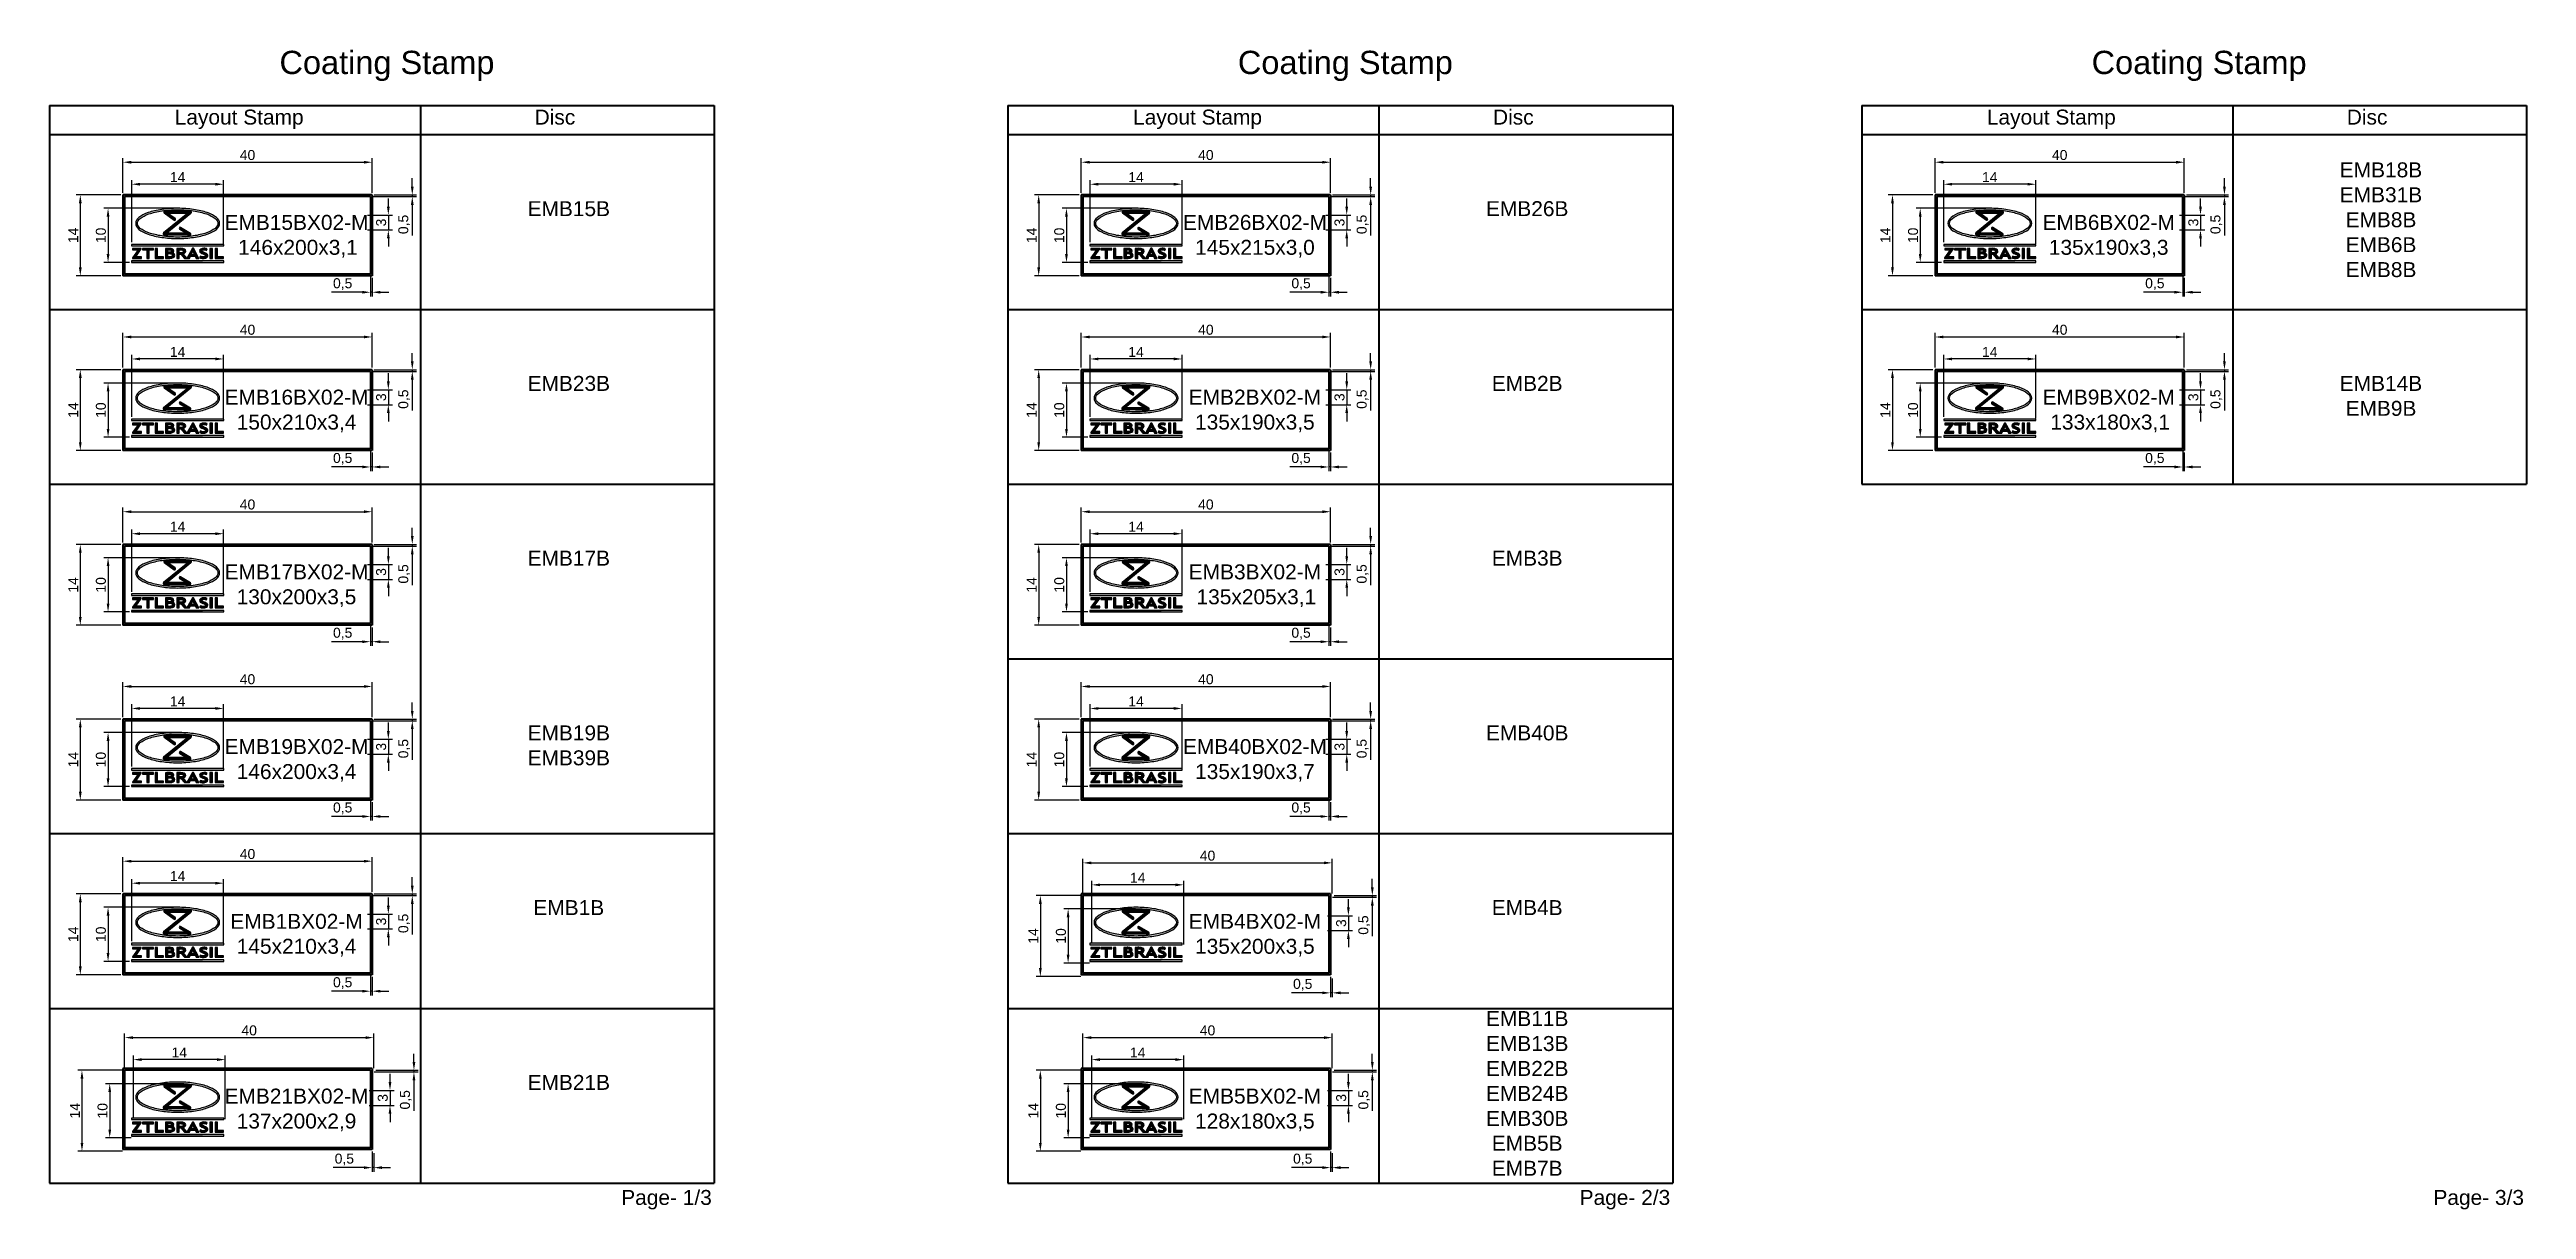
# Model space of a CAD drawing. Header units: millimetres. Extents: x 2977 to 3722, y 961 to 1309.
import ezdxf

# ---------------------------------------------------------------- set-up
doc = ezdxf.new("R2010")
doc.units = ezdxf.units.MM
doc.linetypes.add('ACAD_ISO02W100', pattern=[15, 12, -3])
for name, color, linetype, lineweight in [('AM_0', 7, 'Continuous', 40), ('AM_5', 1, 'Continuous', 25), ('AM_8', 40, 'ACAD_ISO02W100', 35)]:
    doc.layers.add(name, color=color, linetype=linetype, lineweight=lineweight)
doc.layers.add('Camada 1', color=7, linetype='Continuous')
doc.styles.get("Standard").update_dxf_attribs({"font": 'arial.ttf'})
doc.dimstyles.new('ISO-25', dxfattribs={"dimtxt": 3, "dimasz": 2.5, "dimexe": 1.25, "dimexo": 0.625, "dimtad": 1, "dimtxsty": 'Standard', "dimcen": 2.5, "dimadec": 0, "dimazin": 0, "dimtfac": 1, "dimtmove": 0, "dimatfit": 3, "dimfxl": 1, "dimarcsym": 0})

msp = doc.modelspace()

# ---------------------------------------------------------------- texts
at = {"layer": 'AM_0', "char_height": 2.5, "attachment_point": 1}
for s, width, heights, insert in [('\\pi44.185;{\\H1.2x;\\P\\H1.5556x; \\H0.96429x;\\P\\pi0;\\H1.5556x;Coating Stamp\\H1.1044x; }', 88.37085, [52.552], (3046.278, 1321.613)), ('\\pi44.185;{\\H1.2x;\\P\\H1.5556x; \\H0.96429x;\\P\\pi0;\\H1.5556x;Coating Stamp\\H1.1044x; }', 88.37085, [52.552], (3334.623, 1321.613)), ('\\pi44.185;{\\H1.2x;\\P\\H1.5556x; \\H0.96429x;\\P\\pi0;\\H1.5556x;Coating Stamp\\H1.1044x; }', 88.37085, [52.552], (3591.488, 1321.613)), ('\\pi44.185;{\\H1.2x;\\P\\H1.5556x; \\H0.96429x;\\P\\H1.1358x; \\H0.88043x;\\P\\pi0;Layout Stamp\\H1.1199x; }', 88.37085, [52.552], (3014.761, 1311.43)), ('\\pi44.185;{\\H1.2x;\\P\\H1.5556x; \\H0.96429x;\\P\\H1.1358x; \\H0.88043x;\\P\\pi0;Disc\\H1.1029x; }', 88.37085, [52.552], (3123.048, 1311.43)), ('\\pi44.185;{\\H1.2x;\\P\\H1.5556x; \\H0.96429x;\\P\\H1.1358x; \\H0.88043x;\\P\\pi0;Layout Stamp\\H1.1199x; }', 88.37085, [52.552], (3303.107, 1311.43)), ('\\pi44.185;{\\H1.2x;\\P\\H1.5556x; \\H0.96429x;\\P\\H1.1358x; \\H0.88043x;\\P\\pi0;Disc\\H1.1029x; }', 88.37085, [52.552], (3411.394, 1311.43)), ('\\pi44.185;{\\H1.2x;\\P\\H1.5556x; \\H0.96429x;\\P\\H1.1358x; \\H0.88043x;\\P\\pi0;Layout Stamp\\H1.1199x; }', 88.37085, [52.552], (3559.972, 1311.43)), ('\\pi44.185;{\\H1.2x;\\P\\H1.5556x; \\H0.96429x;\\P\\H1.1358x; \\H0.88043x;\\P\\pi0;Disc\\H1.1029x; }', 88.37085, [52.552], (3668.258, 1311.43)), ('\\pi44.185;\\P\\P\\pi32.197;{\\H1.8x;EMB18B\\PEMB31B\\H1.1533x; \\H0.8671x;\\P\\pi33.945;EMB8B\\H1.1022x; \\H0.9073x;\\PEMB6B\\H1.1192x; \\H0.89349x;\\PEMB8B\\H1.1135x; }', 88.37085, [52.552], (3633.944, 1283.892)), ('\\pi21.299;{\\H1.2x;\\P\\pi0.12384;\\H1.5x;EMB15BX02-M\\H1.0411x; \\H0.9605x;\\P\\pi4.2171;146x200x3,1\\H1.1396x; }', 42.59864, [22.315], (3029.631, 1264.762)), ('\\pi44.185;{\\H1.2x;\\P\\H1.5556x; \\H0.96429x;\\P\\H1.1358x; \\H0.88043x;\\P\\pi32.197;EMB15B\\H1.107x; }', 88.37085, [52.552], (3088.733, 1283.892)), ('\\pi21.299;{\\H1.2x;\\P\\pi0.12384;\\H1.5x;EMB26BX02-M\\H1.0411x; \\H0.9605x;\\P\\pi3.7905;145x215x3,0\\H1.1396x; }', 42.59864, [22.315], (3317.976, 1264.762)), ('\\pi44.185;{\\H1.2x;\\P\\H1.5556x; \\H0.96429x;\\P\\H1.1358x; \\H0.88043x;\\P\\pi32.197;EMB26B\\H1.107x; }', 88.37085, [52.552], (3377.079, 1283.892)), ('\\pi21.299;{\\H1.2x;\\P\\pi1.872;\\H1.5x;EMB6BX02-M\\H1.0411x; \\H0.9605x;\\P\\pi3.7828;135x190x3,3\\H1.1396x; }', 42.59864, [22.315], (3574.841, 1264.762)), ('\\pi21.299;{\\H1.2x;\\P\\pi0.12384;\\H1.5x;EMB16BX02-M\\H1.0411x; \\H0.9605x;\\P\\pi3.792;150x210x3,4\\H1.1396x; }', 42.59864, [22.315], (3029.631, 1212.21)), ('\\pi44.185;{\\H1.2x;\\P\\H1.5556x; \\H0.96429x;\\P\\H1.1358x; \\H0.88043x;\\P\\pi32.197;EMB23B\\H1.107x; }', 88.37085, [52.552], (3088.733, 1231.34)), ('\\pi21.299;{\\H1.2x;\\P\\pi1.872;\\H1.5x;EMB2BX02-M\\H1.0411x; \\H0.9605x;\\P\\pi3.7659;135x190x3,5\\H1.1396x; }', 42.59864, [22.315], (3317.976, 1212.21)), ('\\pi44.185;{\\H1.2x;\\P\\H1.5556x; \\H0.96429x;\\P\\H1.1358x; \\H0.88043x;\\P\\pi33.945;EMB2B\\H1.107x; }', 88.37085, [52.552], (3377.079, 1231.34)), ('\\pi21.299;{\\H1.2x;\\P\\pi1.872;\\H1.5x;EMB9BX02-M\\H1.0411x; \\H0.9605x;\\P\\pi4.2171;133x180x3,1\\H1.1396x; }', 42.59864, [22.315], (3574.841, 1212.21)), ('\\pi44.185;{\\H1.2x;\\P\\H1.5556x; \\H0.96429x;\\P\\H1.1358x; \\H0.88043x;\\P\\pi32.197;EMB14B\\H1.107x; \\H0.90336x;\\P\\pi33.945;EMB9B\\H1.1176x; }', 88.37085, [52.552], (3633.944, 1231.34)), ('\\pi44.185;{\\H1.2x;\\P\\H1.5556x; \\H0.96429x;\\P\\H1.1358x; \\H0.88043x;\\P\\pi32.197;EMB17B\\H1.107x; }', 88.37085, [52.552], (3088.733, 1178.788)), ('\\pi44.185;{\\H1.2x;\\P\\H1.5556x; \\H0.96429x;\\P\\H1.1358x; \\H0.88043x;\\P\\pi33.945;EMB3B\\H1.107x; }', 88.37085, [52.552], (3377.079, 1178.788)), ('\\pi21.299;{\\H1.2x;\\P\\pi0.12384;\\H1.5x;EMB17BX02-M\\H1.0411x; \\H0.9605x;\\P\\pi3.7659;130x200x3,5\\H1.1396x; }', 42.59864, [22.315], (3029.631, 1159.658)), ('\\pi21.299;{\\H1.2x;\\P\\pi1.872;\\H1.5x;EMB3BX02-M\\H1.0411x; \\H0.9605x;\\P\\pi4.2171;135x205x3,1\\H1.1396x; }', 42.59864, [22.315], (3317.976, 1159.658)), ('\\pi44.185;{\\H1.2x;\\P\\H1.5556x; \\H0.96429x;\\P\\H1.1358x; \\H0.88043x;\\P\\pi32.197;EMB19B\\H1.107x; \\H0.90336x;\\PEMB39B\\H1.1176x; }', 88.37085, [52.552], (3088.733, 1126.236)), ('\\pi44.185;{\\H1.2x;\\P\\H1.5556x; \\H0.96429x;\\P\\H1.1358x; \\H0.88043x;\\P\\pi32.197;EMB40B\\H1.107x; }', 88.37085, [52.552], (3377.079, 1126.236)), ('\\pi21.299;{\\H1.2x;\\P\\pi0.12384;\\H1.5x;EMB19BX02-M\\H1.0411x; \\H0.9605x;\\P\\pi3.792;146x200x3,4\\H1.1396x; }', 42.59864, [22.315], (3029.631, 1107.106)), ('\\pi21.299;{\\H1.2x;\\P\\pi0.12384;\\H1.5x;EMB40BX02-M\\H1.0411x; \\H0.9605x;\\P\\pi3.7828;135x190x3,7\\H1.1396x; }', 42.59864, [22.315], (3317.976, 1107.106)), ('\\pi44.185;{\\H1.2x;\\P\\H1.5556x; \\H0.96429x;\\P\\H1.1358x; \\H0.88043x;\\P\\pi33.945;EMB1B\\H1.107x; }', 88.37085, [52.552], (3088.733, 1073.684)), ('\\pi44.185;{\\H1.2x;\\P\\H1.5556x; \\H0.96429x;\\P\\H1.1358x; \\H0.88043x;\\P\\pi33.945;EMB4B\\H1.1029x; }', 88.37085, [52.552], (3377.079, 1073.684)), ('\\pi21.299;{\\H1.2x;\\P\\pi1.872;\\H1.5x;EMB1BX02-M\\H1.0411x; \\H0.9605x;\\P\\pi3.792;145x210x3,4\\H1.1396x; }', 42.59864, [22.315], (3029.631, 1054.554)), ('\\pi21.299;{\\H1.2x;\\P\\pi1.872;\\H1.5x;EMB4BX02-M\\H1.0411x; \\H0.9605x;\\P\\pi3.7659;135x200x3,5\\H1.1396x; }', 42.59864, [22.315], (3317.976, 1054.554)), ('\\pi44.185;{\\H1.2x;\\P\\H1.5556x; \\H0.96429x;\\P\\pi32.197;EMB11B\\H1.1399x; \\H0.87727x;\\PEMB13B\\H1.1066x; \\H0.90364x;\\PEMB22B\\H1.1177x; \\H0.89468x;\\PEMB24B\\H1.114x; \\H0.89765x;\\PEMB30B\\H1.1153x; \\H0.89666x;\\P\\pi33.945;EMB5B\\H1.1108x; \\H0.90029x;\\PEMB7B\\H1.1112x; \\H0.8999x;\\P\\pi44.185;\\H1.1111x; }', 88.37085, [72.061], (3377.079, 1032.815)), ('\\pi44.185;{\\H1.2x;\\P\\H1.5556x; \\H0.96429x;\\P\\H1.1358x; \\H0.88043x;\\P\\pi32.197;EMB21B\\H1.107x; }', 88.37085, [52.552], (3088.733, 1021.132)), ('\\pi21.299;{\\H1.2x;\\P\\pi0.12384;\\H1.5x;EMB21BX02-M\\H1.0411x; \\H0.9605x;\\P\\pi3.7782;137x200x2,9\\H1.1396x; }', 42.59864, [22.315], (3029.631, 1002.002)), ('\\pi21.299;{\\H1.2x;\\P\\pi1.872;\\H1.5x;EMB5BX02-M\\H1.0411x; \\H0.9605x;\\P\\pi3.7659;128x180x3,5\\H1.1396x; }', 42.59864, [22.315], (3317.976, 1002.002)), ('\\pi44.185;{\\H1.2x;\\P\\H1.5556x; \\H0.96429x;\\P\\H1.1358x; \\H0.88043x;\\P\\pi0;Page- 1/3\\H1.1199x; }', 88.37085, [52.552], (3149.105, 986.525)), ('\\pi44.185;{\\H1.2x;\\P\\H1.5556x; \\H0.96429x;\\P\\H1.1358x; \\H0.88043x;\\P\\pi0;Page- 2/3\\H1.1199x; }', 88.37085, [52.552], (3437.451, 986.525)), ('\\pi44.185;{\\H1.2x;\\P\\H1.5556x; \\H0.96429x;\\P\\H1.1358x; \\H0.88043x;\\P\\pi0;Page- 3/3\\H1.1199x; }', 88.37085, [52.552], (3694.316, 986.525))]:
    msp.add_mtext_dynamic_manual_height_columns(s, width=width, gutter_width=12.5, heights=heights, dxfattribs=dict(at, insert=insert))

# ---------------------------------------------------------------- blocks, each defined once
blk = doc.blocks.new('*D14')
at = {"layer": 'AM_5', "color": 0, "lineweight": -2, "transparency": 16777216}
for p, q in [((2998.55, 1265.76), (2985.11, 1265.76)), ((2986.36, 1263.26), (2986.36, 1243.95)), ((2998.55, 1241.45), (2985.11, 1241.45))]:
    blk.add_line(p, q, dxfattribs=at)
at = {"layer": 'AM_5', "color": 0, "transparency": 16777216}
for points in [[(2985.94, 1263.26), (2986.78, 1263.26), (2986.36, 1265.76)], [(2985.94, 1243.95), (2986.78, 1243.95), (2986.36, 1241.45)]]:
    blk.add_solid(points, dxfattribs=at)
at = {"layer": 'Defpoints', "color": 0, "transparency": 16777216}
for p in [(2999.17, 1265.76), (2986.36, 1241.45), (2999.17, 1241.45)]:
    blk.add_point(p, dxfattribs=at)
at = {"layer": 'AM_5', "color": 0, "transparency": 16777216, "insert": (2984.23, 1253.6), "char_height": 3, "attachment_point": 5, "rotation": 90}
blk.add_mtext('14', dxfattribs=at)
blk = doc.blocks.new('*D15')
at = {"layer": 'AM_5', "color": 0, "lineweight": -2, "transparency": 16777216}
for p, q in [((2999.17, 1266.39), (2999.17, 1276.85)), ((3001.67, 1275.6), (3071.67, 1275.6)), ((3074.17, 1266.39), (3074.17, 1276.85))]:
    blk.add_line(p, q, dxfattribs=at)
at = {"layer": 'AM_5', "color": 0, "transparency": 16777216}
for points in [[(3001.67, 1276.01), (3001.67, 1275.18), (2999.17, 1275.6)], [(3071.67, 1276.01), (3071.67, 1275.18), (3074.17, 1275.6)]]:
    blk.add_solid(points, dxfattribs=at)
at = {"layer": 'Defpoints', "color": 0, "transparency": 16777216}
for p in [(3074.17, 1275.6), (2999.17, 1265.76), (3074.17, 1265.76)]:
    blk.add_point(p, dxfattribs=at)
at = {"layer": 'AM_5', "color": 0, "transparency": 16777216, "insert": (3036.67, 1277.75), "char_height": 3, "attachment_point": 5}
blk.add_mtext('40', dxfattribs=at)
blk = doc.blocks.new('*D16')
at = {"layer": 'AM_5', "color": 0, "lineweight": -2, "transparency": 16777216}
for p, q in [((3015.03, 1261.74), (2993.46, 1261.74)), ((2994.71, 1259.24), (2994.71, 1247.96)), ((3001.14, 1245.46), (2993.46, 1245.46))]:
    blk.add_line(p, q, dxfattribs=at)
at = {"layer": 'AM_5', "color": 0, "transparency": 16777216}
for points in [[(2994.3, 1259.24), (2995.13, 1259.24), (2994.71, 1261.74)], [(2994.3, 1247.96), (2995.13, 1247.96), (2994.71, 1245.46)]]:
    blk.add_solid(points, dxfattribs=at)
at = {"layer": 'Defpoints', "color": 0, "transparency": 16777216}
for p in [(3015.65, 1261.74), (2994.71, 1245.46), (3001.77, 1245.46)]:
    blk.add_point(p, dxfattribs=at)
at = {"layer": 'AM_5', "color": 0, "transparency": 16777216, "insert": (2992.56, 1253.6), "char_height": 3, "attachment_point": 5, "rotation": 90}
blk.add_mtext('10', dxfattribs=at)
blk = doc.blocks.new('*D17')
at = {"layer": 'AM_5', "color": 0, "lineweight": -2, "transparency": 16777216}
for p, q in [((3001.82, 1251.53), (3001.82, 1270.23)), ((3026.99, 1268.98), (3004.32, 1268.98)), ((3029.49, 1251.06), (3029.49, 1270.23))]:
    blk.add_line(p, q, dxfattribs=at)
at = {"layer": 'AM_5', "color": 0, "transparency": 16777216}
for points in [[(3004.32, 1269.4), (3004.32, 1268.57), (3001.82, 1268.98)], [(3026.99, 1269.4), (3026.99, 1268.57), (3029.49, 1268.98)]]:
    blk.add_solid(points, dxfattribs=at)
at = {"layer": 'Defpoints', "color": 0, "transparency": 16777216}
for p in [(3001.82, 1268.98), (3001.82, 1250.9), (3029.49, 1250.44)]:
    blk.add_point(p, dxfattribs=at)
at = {"layer": 'AM_5', "color": 0, "transparency": 16777216, "insert": (3015.65, 1271.12), "char_height": 3, "attachment_point": 5}
blk.add_mtext('14', dxfattribs=at)
blk = doc.blocks.new('*D18')
at = {"layer": 'AM_5', "color": 0, "lineweight": -2, "transparency": 16777216}
for p, q in [((3073.67, 1241.32), (3073.67, 1235.25)), ((3074.17, 1240.82), (3074.17, 1235.25)), ((3071.17, 1236.5), (3061.93, 1236.5)), ((3074.17, 1236.5), (3073.67, 1236.5)), ((3076.67, 1236.5), (3079.17, 1236.5))]:
    blk.add_line(p, q, dxfattribs=at)
at = {"layer": 'AM_5', "color": 0, "transparency": 16777216}
for points in [[(3071.17, 1236.92), (3071.17, 1236.08), (3073.67, 1236.5)], [(3076.67, 1236.92), (3076.67, 1236.08), (3074.17, 1236.5)]]:
    blk.add_solid(points, dxfattribs=at)
at = {"layer": 'Defpoints', "color": 0, "transparency": 16777216}
for p in [(3073.67, 1241.95), (3074.17, 1241.45), (3074.17, 1236.5)]:
    blk.add_point(p, dxfattribs=at)
at = {"layer": 'AM_5', "color": 0, "transparency": 16777216, "insert": (3065.3, 1238.93), "char_height": 3, "attachment_point": 5}
blk.add_mtext('0,5', dxfattribs=at)
blk = doc.blocks.new('*D19')
at = {"layer": 'AM_5', "color": 0, "lineweight": -2, "transparency": 16777216}
for p, q in [((3086.24, 1268.26), (3086.24, 1270.76)), ((3074.29, 1265.26), (3087.49, 1265.26)), ((3074.79, 1265.76), (3087.49, 1265.76)), ((3086.24, 1265.76), (3086.24, 1265.26)), ((3086.24, 1262.76), (3086.24, 1253.53))]:
    blk.add_line(p, q, dxfattribs=at)
at = {"layer": 'AM_5', "color": 0, "transparency": 16777216}
for points in [[(3085.82, 1268.26), (3086.65, 1268.26), (3086.24, 1265.76)], [(3085.82, 1262.76), (3086.65, 1262.76), (3086.24, 1265.26)]]:
    blk.add_solid(points, dxfattribs=at)
at = {"layer": 'Defpoints', "color": 0, "transparency": 16777216}
for p in [(3073.67, 1265.26), (3074.17, 1265.76), (3086.24, 1265.26)]:
    blk.add_point(p, dxfattribs=at)
at = {"layer": 'AM_5', "color": 0, "transparency": 16777216, "insert": (3083.81, 1256.89), "char_height": 3, "attachment_point": 5, "rotation": 90}
blk.add_mtext('0,5', dxfattribs=at)
blk = doc.blocks.new('*D88')
at = {"layer": 'AM_5', "color": 0, "lineweight": -2, "transparency": 16777216}
for p, q in [((3072.72, 1259.72), (3080.29, 1259.72)), ((3079.04, 1262.22), (3079.04, 1264.72)), ((3079.04, 1259.72), (3079.04, 1255.22)), ((3072.72, 1255.22), (3080.29, 1255.22)), ((3079.04, 1252.72), (3079.04, 1250.22))]:
    blk.add_line(p, q, dxfattribs=at)
at = {"layer": 'AM_5', "color": 0, "transparency": 16777216}
for points in [[(3078.62, 1262.22), (3079.45, 1262.22), (3079.04, 1259.72)], [(3078.62, 1252.72), (3079.45, 1252.72), (3079.04, 1255.22)]]:
    blk.add_solid(points, dxfattribs=at)
at = {"layer": 'Defpoints', "color": 0, "transparency": 16777216}
for p in [(3072.09, 1259.72), (3072.09, 1255.22), (3079.04, 1255.22)]:
    blk.add_point(p, dxfattribs=at)
at = {"layer": 'AM_5', "color": 0, "transparency": 16777216, "insert": (3076.88, 1257.47), "char_height": 3, "attachment_point": 5, "rotation": 90}
blk.add_mtext('3', dxfattribs=at)
blk = doc.blocks.new('*D145')
at = {"layer": 'AM_5', "color": 0, "lineweight": -2, "transparency": 16777216}
for p, q in [((2998.55, 1213.21), (2985.11, 1213.21)), ((2986.36, 1210.71), (2986.36, 1191.39)), ((2998.55, 1188.89), (2985.11, 1188.89))]:
    blk.add_line(p, q, dxfattribs=at)
at = {"layer": 'AM_5', "color": 0, "transparency": 16777216}
for points in [[(2985.94, 1210.71), (2986.78, 1210.71), (2986.36, 1213.21)], [(2985.94, 1191.39), (2986.78, 1191.39), (2986.36, 1188.89)]]:
    blk.add_solid(points, dxfattribs=at)
at = {"layer": 'Defpoints', "color": 0, "transparency": 16777216}
for p in [(2999.17, 1213.21), (2986.36, 1188.89), (2999.17, 1188.89)]:
    blk.add_point(p, dxfattribs=at)
at = {"layer": 'AM_5', "color": 0, "transparency": 16777216, "insert": (2984.23, 1201.05), "char_height": 3, "attachment_point": 5, "rotation": 90}
blk.add_mtext('14', dxfattribs=at)
blk = doc.blocks.new('*D146')
at = {"layer": 'AM_5', "color": 0, "lineweight": -2, "transparency": 16777216}
for p, q in [((2999.17, 1213.83), (2999.17, 1224.29)), ((3001.67, 1223.04), (3071.67, 1223.04)), ((3074.17, 1213.83), (3074.17, 1224.29))]:
    blk.add_line(p, q, dxfattribs=at)
at = {"layer": 'AM_5', "color": 0, "transparency": 16777216}
for points in [[(3001.67, 1223.46), (3001.67, 1222.63), (2999.17, 1223.04)], [(3071.67, 1223.46), (3071.67, 1222.63), (3074.17, 1223.04)]]:
    blk.add_solid(points, dxfattribs=at)
at = {"layer": 'Defpoints', "color": 0, "transparency": 16777216}
for p in [(3074.17, 1223.04), (2999.17, 1213.21), (3074.17, 1213.21)]:
    blk.add_point(p, dxfattribs=at)
at = {"layer": 'AM_5', "color": 0, "transparency": 16777216, "insert": (3036.67, 1225.2), "char_height": 3, "attachment_point": 5}
blk.add_mtext('40', dxfattribs=at)
blk = doc.blocks.new('*D147')
at = {"layer": 'AM_5', "color": 0, "lineweight": -2, "transparency": 16777216}
for p, q in [((3015.03, 1209.19), (2993.46, 1209.19)), ((2994.71, 1206.69), (2994.71, 1195.41)), ((3001.14, 1192.91), (2993.46, 1192.91))]:
    blk.add_line(p, q, dxfattribs=at)
at = {"layer": 'AM_5', "color": 0, "transparency": 16777216}
for points in [[(2994.3, 1206.69), (2995.13, 1206.69), (2994.71, 1209.19)], [(2994.3, 1195.41), (2995.13, 1195.41), (2994.71, 1192.91)]]:
    blk.add_solid(points, dxfattribs=at)
at = {"layer": 'Defpoints', "color": 0, "transparency": 16777216}
for p in [(3015.65, 1209.19), (2994.71, 1192.91), (3001.77, 1192.91)]:
    blk.add_point(p, dxfattribs=at)
at = {"layer": 'AM_5', "color": 0, "transparency": 16777216, "insert": (2992.56, 1201.05), "char_height": 3, "attachment_point": 5, "rotation": 90}
blk.add_mtext('10', dxfattribs=at)
blk = doc.blocks.new('*D148')
at = {"layer": 'AM_5', "color": 0, "lineweight": -2, "transparency": 16777216}
for p, q in [((3001.82, 1198.98), (3001.82, 1217.68)), ((3026.99, 1216.43), (3004.32, 1216.43)), ((3029.49, 1198.51), (3029.49, 1217.68))]:
    blk.add_line(p, q, dxfattribs=at)
at = {"layer": 'AM_5', "color": 0, "transparency": 16777216}
for points in [[(3004.32, 1216.85), (3004.32, 1216.02), (3001.82, 1216.43)], [(3026.99, 1216.85), (3026.99, 1216.02), (3029.49, 1216.43)]]:
    blk.add_solid(points, dxfattribs=at)
at = {"layer": 'Defpoints', "color": 0, "transparency": 16777216}
for p in [(3001.82, 1216.43), (3001.82, 1198.35), (3029.49, 1197.88)]:
    blk.add_point(p, dxfattribs=at)
at = {"layer": 'AM_5', "color": 0, "transparency": 16777216, "insert": (3015.65, 1218.56), "char_height": 3, "attachment_point": 5}
blk.add_mtext('14', dxfattribs=at)
blk = doc.blocks.new('*D149')
at = {"layer": 'AM_5', "color": 0, "lineweight": -2, "transparency": 16777216}
for p, q in [((3073.67, 1188.77), (3073.67, 1182.7)), ((3074.17, 1188.27), (3074.17, 1182.7)), ((3071.17, 1183.95), (3061.93, 1183.95)), ((3074.17, 1183.95), (3073.67, 1183.95)), ((3076.67, 1183.95), (3079.17, 1183.95))]:
    blk.add_line(p, q, dxfattribs=at)
at = {"layer": 'AM_5', "color": 0, "transparency": 16777216}
for points in [[(3071.17, 1184.37), (3071.17, 1183.53), (3073.67, 1183.95)], [(3076.67, 1184.37), (3076.67, 1183.53), (3074.17, 1183.95)]]:
    blk.add_solid(points, dxfattribs=at)
at = {"layer": 'Defpoints', "color": 0, "transparency": 16777216}
for p in [(3073.67, 1189.39), (3074.17, 1188.89), (3074.17, 1183.95)]:
    blk.add_point(p, dxfattribs=at)
at = {"layer": 'AM_5', "color": 0, "transparency": 16777216, "insert": (3065.3, 1186.38), "char_height": 3, "attachment_point": 5}
blk.add_mtext('0,5', dxfattribs=at)
blk = doc.blocks.new('*D150')
at = {"layer": 'AM_5', "color": 0, "lineweight": -2, "transparency": 16777216}
for p, q in [((3086.24, 1215.71), (3086.24, 1218.21)), ((3074.29, 1212.71), (3087.49, 1212.71)), ((3074.79, 1213.21), (3087.49, 1213.21)), ((3086.24, 1213.21), (3086.24, 1212.71)), ((3086.24, 1210.21), (3086.24, 1200.98))]:
    blk.add_line(p, q, dxfattribs=at)
at = {"layer": 'AM_5', "color": 0, "transparency": 16777216}
for points in [[(3085.82, 1215.71), (3086.65, 1215.71), (3086.24, 1213.21)], [(3085.82, 1210.21), (3086.65, 1210.21), (3086.24, 1212.71)]]:
    blk.add_solid(points, dxfattribs=at)
at = {"layer": 'Defpoints', "color": 0, "transparency": 16777216}
for p in [(3073.67, 1212.71), (3074.17, 1213.21), (3086.24, 1212.71)]:
    blk.add_point(p, dxfattribs=at)
at = {"layer": 'AM_5', "color": 0, "transparency": 16777216, "insert": (3083.81, 1204.34), "char_height": 3, "attachment_point": 5, "rotation": 90}
blk.add_mtext('0,5', dxfattribs=at)
blk = doc.blocks.new('*D144')
at = {"layer": 'AM_5', "color": 0, "lineweight": -2, "transparency": 16777216}
for p, q in [((3079.04, 1209.67), (3079.04, 1212.17)), ((3072.72, 1207.17), (3080.29, 1207.17)), ((3072.72, 1202.67), (3080.29, 1202.67)), ((3079.04, 1207.17), (3079.04, 1202.67)), ((3079.04, 1200.17), (3079.04, 1197.67))]:
    blk.add_line(p, q, dxfattribs=at)
at = {"layer": 'AM_5', "color": 0, "transparency": 16777216}
for points in [[(3078.62, 1209.67), (3079.45, 1209.67), (3079.04, 1207.17)], [(3078.62, 1200.17), (3079.45, 1200.17), (3079.04, 1202.67)]]:
    blk.add_solid(points, dxfattribs=at)
at = {"layer": 'Defpoints', "color": 0, "transparency": 16777216}
for p in [(3072.09, 1207.17), (3072.09, 1202.67), (3079.04, 1202.67)]:
    blk.add_point(p, dxfattribs=at)
at = {"layer": 'AM_5', "color": 0, "transparency": 16777216, "insert": (3076.88, 1204.92), "char_height": 3, "attachment_point": 5, "rotation": 90}
blk.add_mtext('3', dxfattribs=at)
blk = doc.blocks.new('*D152')
at = {"layer": 'AM_5', "color": 0, "lineweight": -2, "transparency": 16777216}
for p, q in [((2998.55, 1160.66), (2985.11, 1160.66)), ((2986.36, 1158.16), (2986.36, 1138.84)), ((2998.55, 1136.34), (2985.11, 1136.34))]:
    blk.add_line(p, q, dxfattribs=at)
at = {"layer": 'AM_5', "color": 0, "transparency": 16777216}
for points in [[(2985.94, 1158.16), (2986.78, 1158.16), (2986.36, 1160.66)], [(2985.94, 1138.84), (2986.78, 1138.84), (2986.36, 1136.34)]]:
    blk.add_solid(points, dxfattribs=at)
at = {"layer": 'Defpoints', "color": 0, "transparency": 16777216}
for p in [(2999.17, 1160.66), (2986.36, 1136.34), (2999.17, 1136.34)]:
    blk.add_point(p, dxfattribs=at)
at = {"layer": 'AM_5', "color": 0, "transparency": 16777216, "insert": (2984.23, 1148.5), "char_height": 3, "attachment_point": 5, "rotation": 90}
blk.add_mtext('14', dxfattribs=at)
blk = doc.blocks.new('*D153')
at = {"layer": 'AM_5', "color": 0, "lineweight": -2, "transparency": 16777216}
for p, q in [((2999.17, 1161.28), (2999.17, 1171.74)), ((3001.67, 1170.49), (3071.67, 1170.49)), ((3074.17, 1161.28), (3074.17, 1171.74))]:
    blk.add_line(p, q, dxfattribs=at)
at = {"layer": 'AM_5', "color": 0, "transparency": 16777216}
for points in [[(3001.67, 1170.91), (3001.67, 1170.08), (2999.17, 1170.49)], [(3071.67, 1170.91), (3071.67, 1170.08), (3074.17, 1170.49)]]:
    blk.add_solid(points, dxfattribs=at)
at = {"layer": 'Defpoints', "color": 0, "transparency": 16777216}
for p in [(3074.17, 1170.49), (2999.17, 1160.66), (3074.17, 1160.66)]:
    blk.add_point(p, dxfattribs=at)
at = {"layer": 'AM_5', "color": 0, "transparency": 16777216, "insert": (3036.67, 1172.65), "char_height": 3, "attachment_point": 5}
blk.add_mtext('40', dxfattribs=at)
blk = doc.blocks.new('*D154')
at = {"layer": 'AM_5', "color": 0, "lineweight": -2, "transparency": 16777216}
for p, q in [((3015.03, 1156.64), (2993.46, 1156.64)), ((2994.71, 1154.14), (2994.71, 1142.86)), ((3001.14, 1140.36), (2993.46, 1140.36))]:
    blk.add_line(p, q, dxfattribs=at)
at = {"layer": 'AM_5', "color": 0, "transparency": 16777216}
for points in [[(2994.3, 1154.14), (2995.13, 1154.14), (2994.71, 1156.64)], [(2994.3, 1142.86), (2995.13, 1142.86), (2994.71, 1140.36)]]:
    blk.add_solid(points, dxfattribs=at)
at = {"layer": 'Defpoints', "color": 0, "transparency": 16777216}
for p in [(3015.65, 1156.64), (2994.71, 1140.36), (3001.77, 1140.36)]:
    blk.add_point(p, dxfattribs=at)
at = {"layer": 'AM_5', "color": 0, "transparency": 16777216, "insert": (2992.56, 1148.5), "char_height": 3, "attachment_point": 5, "rotation": 90}
blk.add_mtext('10', dxfattribs=at)
blk = doc.blocks.new('*D155')
at = {"layer": 'AM_5', "color": 0, "lineweight": -2, "transparency": 16777216}
for p, q in [((3001.82, 1146.42), (3001.82, 1165.13)), ((3026.99, 1163.88), (3004.32, 1163.88)), ((3029.49, 1145.96), (3029.49, 1165.13))]:
    blk.add_line(p, q, dxfattribs=at)
at = {"layer": 'AM_5', "color": 0, "transparency": 16777216}
for points in [[(3004.32, 1164.3), (3004.32, 1163.46), (3001.82, 1163.88)], [(3026.99, 1164.3), (3026.99, 1163.46), (3029.49, 1163.88)]]:
    blk.add_solid(points, dxfattribs=at)
at = {"layer": 'Defpoints', "color": 0, "transparency": 16777216}
for p in [(3001.82, 1163.88), (3001.82, 1145.8), (3029.49, 1145.33)]:
    blk.add_point(p, dxfattribs=at)
at = {"layer": 'AM_5', "color": 0, "transparency": 16777216, "insert": (3015.65, 1166.01), "char_height": 3, "attachment_point": 5}
blk.add_mtext('14', dxfattribs=at)
blk = doc.blocks.new('*D156')
at = {"layer": 'AM_5', "color": 0, "lineweight": -2, "transparency": 16777216}
for p, q in [((3073.67, 1136.22), (3073.67, 1130.15)), ((3074.17, 1135.72), (3074.17, 1130.15)), ((3071.17, 1131.4), (3061.93, 1131.4)), ((3074.17, 1131.4), (3073.67, 1131.4)), ((3076.67, 1131.4), (3079.17, 1131.4))]:
    blk.add_line(p, q, dxfattribs=at)
at = {"layer": 'AM_5', "color": 0, "transparency": 16777216}
for points in [[(3071.17, 1131.81), (3071.17, 1130.98), (3073.67, 1131.4)], [(3076.67, 1131.81), (3076.67, 1130.98), (3074.17, 1131.4)]]:
    blk.add_solid(points, dxfattribs=at)
at = {"layer": 'Defpoints', "color": 0, "transparency": 16777216}
for p in [(3073.67, 1136.84), (3074.17, 1136.34), (3074.17, 1131.4)]:
    blk.add_point(p, dxfattribs=at)
at = {"layer": 'AM_5', "color": 0, "transparency": 16777216, "insert": (3065.3, 1133.82), "char_height": 3, "attachment_point": 5}
blk.add_mtext('0,5', dxfattribs=at)
blk = doc.blocks.new('*D157')
at = {"layer": 'AM_5', "color": 0, "lineweight": -2, "transparency": 16777216}
for p, q in [((3086.24, 1163.16), (3086.24, 1165.66)), ((3074.29, 1160.16), (3087.49, 1160.16)), ((3074.79, 1160.66), (3087.49, 1160.66)), ((3086.24, 1160.66), (3086.24, 1160.16)), ((3086.24, 1157.66), (3086.24, 1148.42))]:
    blk.add_line(p, q, dxfattribs=at)
at = {"layer": 'AM_5', "color": 0, "transparency": 16777216}
for points in [[(3085.82, 1163.16), (3086.65, 1163.16), (3086.24, 1160.66)], [(3085.82, 1157.66), (3086.65, 1157.66), (3086.24, 1160.16)]]:
    blk.add_solid(points, dxfattribs=at)
at = {"layer": 'Defpoints', "color": 0, "transparency": 16777216}
for p in [(3073.67, 1160.16), (3074.17, 1160.66), (3086.24, 1160.16)]:
    blk.add_point(p, dxfattribs=at)
at = {"layer": 'AM_5', "color": 0, "transparency": 16777216, "insert": (3083.81, 1151.79), "char_height": 3, "attachment_point": 5, "rotation": 90}
blk.add_mtext('0,5', dxfattribs=at)
blk = doc.blocks.new('*D151')
at = {"layer": 'AM_5', "color": 0, "lineweight": -2, "transparency": 16777216}
for p, q in [((3079.04, 1157.12), (3079.04, 1159.62)), ((3072.72, 1154.62), (3080.29, 1154.62)), ((3072.72, 1150.11), (3080.29, 1150.11)), ((3079.04, 1154.62), (3079.04, 1150.11)), ((3079.04, 1147.61), (3079.04, 1145.11))]:
    blk.add_line(p, q, dxfattribs=at)
at = {"layer": 'AM_5', "color": 0, "transparency": 16777216}
for points in [[(3078.62, 1157.12), (3079.45, 1157.12), (3079.04, 1154.62)], [(3078.62, 1147.61), (3079.45, 1147.61), (3079.04, 1150.11)]]:
    blk.add_solid(points, dxfattribs=at)
at = {"layer": 'Defpoints', "color": 0, "transparency": 16777216}
for p in [(3072.09, 1154.62), (3072.09, 1150.11), (3079.04, 1150.11)]:
    blk.add_point(p, dxfattribs=at)
at = {"layer": 'AM_5', "color": 0, "transparency": 16777216, "insert": (3076.88, 1152.37), "char_height": 3, "attachment_point": 5, "rotation": 90}
blk.add_mtext('3', dxfattribs=at)
blk = doc.blocks.new('*D159')
at = {"layer": 'AM_5', "color": 0, "lineweight": -2, "transparency": 16777216}
for p, q in [((2998.55, 1108.11), (2985.11, 1108.11)), ((2986.36, 1105.61), (2986.36, 1086.29)), ((2998.55, 1083.79), (2985.11, 1083.79))]:
    blk.add_line(p, q, dxfattribs=at)
at = {"layer": 'AM_5', "color": 0, "transparency": 16777216}
for points in [[(2985.94, 1105.61), (2986.78, 1105.61), (2986.36, 1108.11)], [(2985.94, 1086.29), (2986.78, 1086.29), (2986.36, 1083.79)]]:
    blk.add_solid(points, dxfattribs=at)
at = {"layer": 'Defpoints', "color": 0, "transparency": 16777216}
for p in [(2999.17, 1108.11), (2986.36, 1083.79), (2999.17, 1083.79)]:
    blk.add_point(p, dxfattribs=at)
at = {"layer": 'AM_5', "color": 0, "transparency": 16777216, "insert": (2984.23, 1095.95), "char_height": 3, "attachment_point": 5, "rotation": 90}
blk.add_mtext('14', dxfattribs=at)
blk = doc.blocks.new('*D160')
at = {"layer": 'AM_5', "color": 0, "lineweight": -2, "transparency": 16777216}
for p, q in [((2999.17, 1108.73), (2999.17, 1119.19)), ((3001.67, 1117.94), (3071.67, 1117.94)), ((3074.17, 1108.73), (3074.17, 1119.19))]:
    blk.add_line(p, q, dxfattribs=at)
at = {"layer": 'AM_5', "color": 0, "transparency": 16777216}
for points in [[(3001.67, 1118.36), (3001.67, 1117.52), (2999.17, 1117.94)], [(3071.67, 1118.36), (3071.67, 1117.52), (3074.17, 1117.94)]]:
    blk.add_solid(points, dxfattribs=at)
at = {"layer": 'Defpoints', "color": 0, "transparency": 16777216}
for p in [(3074.17, 1117.94), (2999.17, 1108.11), (3074.17, 1108.11)]:
    blk.add_point(p, dxfattribs=at)
at = {"layer": 'AM_5', "color": 0, "transparency": 16777216, "insert": (3036.67, 1120.1), "char_height": 3, "attachment_point": 5}
blk.add_mtext('40', dxfattribs=at)
blk = doc.blocks.new('*D161')
at = {"layer": 'AM_5', "color": 0, "lineweight": -2, "transparency": 16777216}
for p, q in [((3015.03, 1104.09), (2993.46, 1104.09)), ((2994.71, 1101.59), (2994.71, 1090.31)), ((3001.14, 1087.81), (2993.46, 1087.81))]:
    blk.add_line(p, q, dxfattribs=at)
at = {"layer": 'AM_5', "color": 0, "transparency": 16777216}
for points in [[(2994.3, 1101.59), (2995.13, 1101.59), (2994.71, 1104.09)], [(2994.3, 1090.31), (2995.13, 1090.31), (2994.71, 1087.81)]]:
    blk.add_solid(points, dxfattribs=at)
at = {"layer": 'Defpoints', "color": 0, "transparency": 16777216}
for p in [(3015.65, 1104.09), (2994.71, 1087.81), (3001.77, 1087.81)]:
    blk.add_point(p, dxfattribs=at)
at = {"layer": 'AM_5', "color": 0, "transparency": 16777216, "insert": (2992.56, 1095.95), "char_height": 3, "attachment_point": 5, "rotation": 90}
blk.add_mtext('10', dxfattribs=at)
blk = doc.blocks.new('*D162')
at = {"layer": 'AM_5', "color": 0, "lineweight": -2, "transparency": 16777216}
for p, q in [((3001.82, 1093.87), (3001.82, 1112.58)), ((3026.99, 1111.33), (3004.32, 1111.33)), ((3029.49, 1093.4), (3029.49, 1112.58))]:
    blk.add_line(p, q, dxfattribs=at)
at = {"layer": 'AM_5', "color": 0, "transparency": 16777216}
for points in [[(3004.32, 1111.74), (3004.32, 1110.91), (3001.82, 1111.33)], [(3026.99, 1111.74), (3026.99, 1110.91), (3029.49, 1111.33)]]:
    blk.add_solid(points, dxfattribs=at)
at = {"layer": 'Defpoints', "color": 0, "transparency": 16777216}
for p in [(3001.82, 1111.33), (3001.82, 1093.25), (3029.49, 1092.78)]:
    blk.add_point(p, dxfattribs=at)
at = {"layer": 'AM_5', "color": 0, "transparency": 16777216, "insert": (3015.65, 1113.46), "char_height": 3, "attachment_point": 5}
blk.add_mtext('14', dxfattribs=at)
blk = doc.blocks.new('*D163')
at = {"layer": 'AM_5', "color": 0, "lineweight": -2, "transparency": 16777216}
for p, q in [((3073.67, 1083.67), (3073.67, 1077.59)), ((3074.17, 1083.17), (3074.17, 1077.59)), ((3071.17, 1078.84), (3061.93, 1078.84)), ((3074.17, 1078.84), (3073.67, 1078.84)), ((3076.67, 1078.84), (3079.17, 1078.84))]:
    blk.add_line(p, q, dxfattribs=at)
at = {"layer": 'AM_5', "color": 0, "transparency": 16777216}
for points in [[(3071.17, 1079.26), (3071.17, 1078.43), (3073.67, 1078.84)], [(3076.67, 1079.26), (3076.67, 1078.43), (3074.17, 1078.84)]]:
    blk.add_solid(points, dxfattribs=at)
at = {"layer": 'Defpoints', "color": 0, "transparency": 16777216}
for p in [(3073.67, 1084.29), (3074.17, 1083.79), (3074.17, 1078.84)]:
    blk.add_point(p, dxfattribs=at)
at = {"layer": 'AM_5', "color": 0, "transparency": 16777216, "insert": (3065.3, 1081.27), "char_height": 3, "attachment_point": 5}
blk.add_mtext('0,5', dxfattribs=at)
blk = doc.blocks.new('*D164')
at = {"layer": 'AM_5', "color": 0, "lineweight": -2, "transparency": 16777216}
for p, q in [((3086.24, 1110.61), (3086.24, 1113.11)), ((3074.29, 1107.61), (3087.49, 1107.61)), ((3074.79, 1108.11), (3087.49, 1108.11)), ((3086.24, 1108.11), (3086.24, 1107.61)), ((3086.24, 1105.11), (3086.24, 1095.87))]:
    blk.add_line(p, q, dxfattribs=at)
at = {"layer": 'AM_5', "color": 0, "transparency": 16777216}
for points in [[(3085.82, 1110.61), (3086.65, 1110.61), (3086.24, 1108.11)], [(3085.82, 1105.11), (3086.65, 1105.11), (3086.24, 1107.61)]]:
    blk.add_solid(points, dxfattribs=at)
at = {"layer": 'Defpoints', "color": 0, "transparency": 16777216}
for p in [(3073.67, 1107.61), (3074.17, 1108.11), (3086.24, 1107.61)]:
    blk.add_point(p, dxfattribs=at)
at = {"layer": 'AM_5', "color": 0, "transparency": 16777216, "insert": (3083.81, 1099.24), "char_height": 3, "attachment_point": 5, "rotation": 90}
blk.add_mtext('0,5', dxfattribs=at)
blk = doc.blocks.new('*D158')
at = {"layer": 'AM_5', "color": 0, "lineweight": -2, "transparency": 16777216}
for p, q in [((3079.04, 1104.56), (3079.04, 1107.06)), ((3072.72, 1102.06), (3080.29, 1102.06)), ((3072.72, 1097.56), (3080.29, 1097.56)), ((3079.04, 1102.06), (3079.04, 1097.56)), ((3079.04, 1095.06), (3079.04, 1092.56))]:
    blk.add_line(p, q, dxfattribs=at)
at = {"layer": 'AM_5', "color": 0, "transparency": 16777216}
for points in [[(3078.62, 1104.56), (3079.45, 1104.56), (3079.04, 1102.06)], [(3078.62, 1095.06), (3079.45, 1095.06), (3079.04, 1097.56)]]:
    blk.add_solid(points, dxfattribs=at)
at = {"layer": 'Defpoints', "color": 0, "transparency": 16777216}
for p in [(3072.09, 1102.06), (3072.09, 1097.56), (3079.04, 1097.56)]:
    blk.add_point(p, dxfattribs=at)
at = {"layer": 'AM_5', "color": 0, "transparency": 16777216, "insert": (3076.88, 1099.81), "char_height": 3, "attachment_point": 5, "rotation": 90}
blk.add_mtext('3', dxfattribs=at)
blk = doc.blocks.new('*D166')
at = {"layer": 'AM_5', "color": 0, "lineweight": -2, "transparency": 16777216}
for p, q in [((2998.55, 1055.55), (2985.11, 1055.55)), ((2986.36, 1053.05), (2986.36, 1033.74)), ((2998.55, 1031.24), (2985.11, 1031.24))]:
    blk.add_line(p, q, dxfattribs=at)
at = {"layer": 'AM_5', "color": 0, "transparency": 16777216}
for points in [[(2985.94, 1053.05), (2986.78, 1053.05), (2986.36, 1055.55)], [(2985.94, 1033.74), (2986.78, 1033.74), (2986.36, 1031.24)]]:
    blk.add_solid(points, dxfattribs=at)
at = {"layer": 'Defpoints', "color": 0, "transparency": 16777216}
for p in [(2999.17, 1055.55), (2986.36, 1031.24), (2999.17, 1031.24)]:
    blk.add_point(p, dxfattribs=at)
at = {"layer": 'AM_5', "color": 0, "transparency": 16777216, "insert": (2984.23, 1043.4), "char_height": 3, "attachment_point": 5, "rotation": 90}
blk.add_mtext('14', dxfattribs=at)
blk = doc.blocks.new('*D167')
at = {"layer": 'AM_5', "color": 0, "lineweight": -2, "transparency": 16777216}
for p, q in [((2999.17, 1056.18), (2999.17, 1066.64)), ((3074.17, 1056.18), (3074.17, 1066.64)), ((3001.67, 1065.39), (3071.67, 1065.39))]:
    blk.add_line(p, q, dxfattribs=at)
at = {"layer": 'AM_5', "color": 0, "transparency": 16777216}
for points in [[(3001.67, 1065.8), (3001.67, 1064.97), (2999.17, 1065.39)], [(3071.67, 1065.8), (3071.67, 1064.97), (3074.17, 1065.39)]]:
    blk.add_solid(points, dxfattribs=at)
at = {"layer": 'Defpoints', "color": 0, "transparency": 16777216}
for p in [(3074.17, 1065.39), (2999.17, 1055.55), (3074.17, 1055.55)]:
    blk.add_point(p, dxfattribs=at)
at = {"layer": 'AM_5', "color": 0, "transparency": 16777216, "insert": (3036.67, 1067.54), "char_height": 3, "attachment_point": 5}
blk.add_mtext('40', dxfattribs=at)
blk = doc.blocks.new('*D168')
at = {"layer": 'AM_5', "color": 0, "lineweight": -2, "transparency": 16777216}
for p, q in [((3015.03, 1051.54), (2993.46, 1051.54)), ((2994.71, 1049.04), (2994.71, 1037.76)), ((3001.14, 1035.26), (2993.46, 1035.26))]:
    blk.add_line(p, q, dxfattribs=at)
at = {"layer": 'AM_5', "color": 0, "transparency": 16777216}
for points in [[(2994.3, 1049.04), (2995.13, 1049.04), (2994.71, 1051.54)], [(2994.3, 1037.76), (2995.13, 1037.76), (2994.71, 1035.26)]]:
    blk.add_solid(points, dxfattribs=at)
at = {"layer": 'Defpoints', "color": 0, "transparency": 16777216}
for p in [(3015.65, 1051.54), (2994.71, 1035.26), (3001.77, 1035.26)]:
    blk.add_point(p, dxfattribs=at)
at = {"layer": 'AM_5', "color": 0, "transparency": 16777216, "insert": (2992.56, 1043.4), "char_height": 3, "attachment_point": 5, "rotation": 90}
blk.add_mtext('10', dxfattribs=at)
blk = doc.blocks.new('*D169')
at = {"layer": 'AM_5', "color": 0, "lineweight": -2, "transparency": 16777216}
for p, q in [((3001.82, 1041.32), (3001.82, 1060.03)), ((3026.99, 1058.78), (3004.32, 1058.78)), ((3029.49, 1040.85), (3029.49, 1060.03))]:
    blk.add_line(p, q, dxfattribs=at)
at = {"layer": 'AM_5', "color": 0, "transparency": 16777216}
for points in [[(3004.32, 1059.19), (3004.32, 1058.36), (3001.82, 1058.78)], [(3026.99, 1059.19), (3026.99, 1058.36), (3029.49, 1058.78)]]:
    blk.add_solid(points, dxfattribs=at)
at = {"layer": 'Defpoints', "color": 0, "transparency": 16777216}
for p in [(3001.82, 1058.78), (3001.82, 1040.7), (3029.49, 1040.23)]:
    blk.add_point(p, dxfattribs=at)
at = {"layer": 'AM_5', "color": 0, "transparency": 16777216, "insert": (3015.65, 1060.91), "char_height": 3, "attachment_point": 5}
blk.add_mtext('14', dxfattribs=at)
blk = doc.blocks.new('*D170')
at = {"layer": 'AM_5', "color": 0, "lineweight": -2, "transparency": 16777216}
for p, q in [((3073.67, 1031.11), (3073.67, 1025.04)), ((3074.17, 1030.61), (3074.17, 1025.04)), ((3071.17, 1026.29), (3061.93, 1026.29)), ((3074.17, 1026.29), (3073.67, 1026.29)), ((3076.67, 1026.29), (3079.17, 1026.29))]:
    blk.add_line(p, q, dxfattribs=at)
at = {"layer": 'AM_5', "color": 0, "transparency": 16777216}
for points in [[(3071.17, 1026.71), (3071.17, 1025.88), (3073.67, 1026.29)], [(3076.67, 1026.71), (3076.67, 1025.88), (3074.17, 1026.29)]]:
    blk.add_solid(points, dxfattribs=at)
at = {"layer": 'Defpoints', "color": 0, "transparency": 16777216}
for p in [(3073.67, 1031.74), (3074.17, 1031.24), (3074.17, 1026.29)]:
    blk.add_point(p, dxfattribs=at)
at = {"layer": 'AM_5', "color": 0, "transparency": 16777216, "insert": (3065.3, 1028.72), "char_height": 3, "attachment_point": 5}
blk.add_mtext('0,5', dxfattribs=at)
blk = doc.blocks.new('*D171')
at = {"layer": 'AM_5', "color": 0, "lineweight": -2, "transparency": 16777216}
for p, q in [((3086.24, 1058.05), (3086.24, 1060.55)), ((3074.29, 1055.05), (3087.49, 1055.05)), ((3074.79, 1055.55), (3087.49, 1055.55)), ((3086.24, 1055.55), (3086.24, 1055.05)), ((3086.24, 1052.55), (3086.24, 1043.32))]:
    blk.add_line(p, q, dxfattribs=at)
at = {"layer": 'AM_5', "color": 0, "transparency": 16777216}
for points in [[(3085.82, 1058.05), (3086.65, 1058.05), (3086.24, 1055.55)], [(3085.82, 1052.55), (3086.65, 1052.55), (3086.24, 1055.05)]]:
    blk.add_solid(points, dxfattribs=at)
at = {"layer": 'Defpoints', "color": 0, "transparency": 16777216}
for p in [(3073.67, 1055.05), (3074.17, 1055.55), (3086.24, 1055.05)]:
    blk.add_point(p, dxfattribs=at)
at = {"layer": 'AM_5', "color": 0, "transparency": 16777216, "insert": (3083.81, 1046.69), "char_height": 3, "attachment_point": 5, "rotation": 90}
blk.add_mtext('0,5', dxfattribs=at)
blk = doc.blocks.new('*D165')
at = {"layer": 'AM_5', "color": 0, "lineweight": -2, "transparency": 16777216}
for p, q in [((3079.04, 1052.01), (3079.04, 1054.51)), ((3072.72, 1049.51), (3080.29, 1049.51)), ((3072.72, 1045.01), (3080.29, 1045.01)), ((3079.04, 1049.51), (3079.04, 1045.01)), ((3079.04, 1042.51), (3079.04, 1040.01))]:
    blk.add_line(p, q, dxfattribs=at)
at = {"layer": 'AM_5', "color": 0, "transparency": 16777216}
for points in [[(3078.62, 1052.01), (3079.45, 1052.01), (3079.04, 1049.51)], [(3078.62, 1042.51), (3079.45, 1042.51), (3079.04, 1045.01)]]:
    blk.add_solid(points, dxfattribs=at)
at = {"layer": 'Defpoints', "color": 0, "transparency": 16777216}
for p in [(3072.09, 1049.51), (3072.09, 1045.01), (3079.04, 1045.01)]:
    blk.add_point(p, dxfattribs=at)
at = {"layer": 'AM_5', "color": 0, "transparency": 16777216, "insert": (3076.88, 1047.26), "char_height": 3, "attachment_point": 5, "rotation": 90}
blk.add_mtext('3', dxfattribs=at)
blk = doc.blocks.new('*D173')
at = {"layer": 'AM_5', "color": 0, "lineweight": -2, "transparency": 16777216}
for p, q in [((2999.05, 1002.5), (2985.61, 1002.5)), ((2986.86, 1000), (2986.86, 980.69)), ((2999.05, 978.19), (2985.61, 978.19))]:
    blk.add_line(p, q, dxfattribs=at)
at = {"layer": 'AM_5', "color": 0, "transparency": 16777216}
for points in [[(2986.44, 1000), (2987.28, 1000), (2986.86, 1002.5)], [(2986.44, 980.69), (2987.28, 980.69), (2986.86, 978.19)]]:
    blk.add_solid(points, dxfattribs=at)
at = {"layer": 'Defpoints', "color": 0, "transparency": 16777216}
for p in [(2999.67, 1002.5), (2986.86, 978.19), (2999.67, 978.19)]:
    blk.add_point(p, dxfattribs=at)
at = {"layer": 'AM_5', "color": 0, "transparency": 16777216, "insert": (2984.73, 990.34), "char_height": 3, "attachment_point": 5, "rotation": 90}
blk.add_mtext('14', dxfattribs=at)
blk = doc.blocks.new('*D174')
at = {"layer": 'AM_5', "color": 0, "lineweight": -2, "transparency": 16777216}
for p, q in [((2999.67, 1003.13), (2999.67, 1013.59)), ((3074.67, 1003.13), (3074.67, 1013.59)), ((3002.17, 1012.34), (3072.17, 1012.34))]:
    blk.add_line(p, q, dxfattribs=at)
at = {"layer": 'AM_5', "color": 0, "transparency": 16777216}
for points in [[(3002.17, 1012.75), (3002.17, 1011.92), (2999.67, 1012.34)], [(3072.17, 1012.75), (3072.17, 1011.92), (3074.67, 1012.34)]]:
    blk.add_solid(points, dxfattribs=at)
at = {"layer": 'Defpoints', "color": 0, "transparency": 16777216}
for p in [(3074.67, 1012.34), (2999.67, 1002.5), (3074.67, 1002.5)]:
    blk.add_point(p, dxfattribs=at)
at = {"layer": 'AM_5', "color": 0, "transparency": 16777216, "insert": (3037.17, 1014.49), "char_height": 3, "attachment_point": 5}
blk.add_mtext('40', dxfattribs=at)
blk = doc.blocks.new('*D175')
at = {"layer": 'AM_5', "color": 0, "lineweight": -2, "transparency": 16777216}
for p, q in [((3015.53, 998.48), (2993.96, 998.48)), ((2995.21, 995.98), (2995.21, 984.7)), ((3001.64, 982.2), (2993.96, 982.2))]:
    blk.add_line(p, q, dxfattribs=at)
at = {"layer": 'AM_5', "color": 0, "transparency": 16777216}
for points in [[(2994.8, 995.98), (2995.63, 995.98), (2995.21, 998.48)], [(2994.8, 984.7), (2995.63, 984.7), (2995.21, 982.2)]]:
    blk.add_solid(points, dxfattribs=at)
at = {"layer": 'Defpoints', "color": 0, "transparency": 16777216}
for p in [(3016.15, 998.48), (2995.21, 982.2), (3002.27, 982.2)]:
    blk.add_point(p, dxfattribs=at)
at = {"layer": 'AM_5', "color": 0, "transparency": 16777216, "insert": (2993.06, 990.34), "char_height": 3, "attachment_point": 5, "rotation": 90}
blk.add_mtext('10', dxfattribs=at)
blk = doc.blocks.new('*D176')
at = {"layer": 'AM_5', "color": 0, "lineweight": -2, "transparency": 16777216}
for p, q in [((3002.32, 988.27), (3002.32, 1006.97)), ((3029.99, 987.8), (3029.99, 1006.97)), ((3027.49, 1005.72), (3004.82, 1005.72))]:
    blk.add_line(p, q, dxfattribs=at)
at = {"layer": 'AM_5', "color": 0, "transparency": 16777216}
for points in [[(3004.82, 1006.14), (3004.82, 1005.31), (3002.32, 1005.72)], [(3027.49, 1006.14), (3027.49, 1005.31), (3029.99, 1005.72)]]:
    blk.add_solid(points, dxfattribs=at)
at = {"layer": 'Defpoints', "color": 0, "transparency": 16777216}
for p in [(3002.32, 1005.72), (3002.32, 987.64), (3029.99, 987.18)]:
    blk.add_point(p, dxfattribs=at)
at = {"layer": 'AM_5', "color": 0, "transparency": 16777216, "insert": (3016.15, 1007.86), "char_height": 3, "attachment_point": 5}
blk.add_mtext('14', dxfattribs=at)
blk = doc.blocks.new('*D177')
at = {"layer": 'AM_5', "color": 0, "lineweight": -2, "transparency": 16777216}
for p, q in [((3074.17, 978.06), (3074.17, 971.99)), ((3074.67, 977.56), (3074.67, 971.99)), ((3071.67, 973.24), (3062.43, 973.24)), ((3074.67, 973.24), (3074.17, 973.24)), ((3077.17, 973.24), (3079.67, 973.24))]:
    blk.add_line(p, q, dxfattribs=at)
at = {"layer": 'AM_5', "color": 0, "transparency": 16777216}
for points in [[(3071.67, 973.66), (3071.67, 972.82), (3074.17, 973.24)], [(3077.17, 973.66), (3077.17, 972.82), (3074.67, 973.24)]]:
    blk.add_solid(points, dxfattribs=at)
at = {"layer": 'Defpoints', "color": 0, "transparency": 16777216}
for p in [(3074.17, 978.69), (3074.67, 978.19), (3074.67, 973.24)]:
    blk.add_point(p, dxfattribs=at)
at = {"layer": 'AM_5', "color": 0, "transparency": 16777216, "insert": (3065.8, 975.67), "char_height": 3, "attachment_point": 5}
blk.add_mtext('0,5', dxfattribs=at)
blk = doc.blocks.new('*D178')
at = {"layer": 'AM_5', "color": 0, "lineweight": -2, "transparency": 16777216}
for p, q in [((3086.74, 1005), (3086.74, 1007.5)), ((3074.79, 1002), (3087.99, 1002)), ((3075.29, 1002.5), (3087.99, 1002.5)), ((3086.74, 1002.5), (3086.74, 1002)), ((3086.74, 999.5), (3086.74, 990.27))]:
    blk.add_line(p, q, dxfattribs=at)
at = {"layer": 'AM_5', "color": 0, "transparency": 16777216}
for points in [[(3086.32, 1005), (3087.15, 1005), (3086.74, 1002.5)], [(3086.32, 999.5), (3087.15, 999.5), (3086.74, 1002)]]:
    blk.add_solid(points, dxfattribs=at)
at = {"layer": 'Defpoints', "color": 0, "transparency": 16777216}
for p in [(3074.17, 1002), (3074.67, 1002.5), (3086.74, 1002)]:
    blk.add_point(p, dxfattribs=at)
at = {"layer": 'AM_5', "color": 0, "transparency": 16777216, "insert": (3084.31, 993.63), "char_height": 3, "attachment_point": 5, "rotation": 90}
blk.add_mtext('0,5', dxfattribs=at)
blk = doc.blocks.new('*D172')
at = {"layer": 'AM_5', "color": 0, "lineweight": -2, "transparency": 16777216}
for p, q in [((3079.54, 998.96), (3079.54, 1001.46)), ((3073.22, 996.46), (3080.79, 996.46)), ((3073.22, 991.96), (3080.79, 991.96)), ((3079.54, 996.46), (3079.54, 991.96)), ((3079.54, 989.46), (3079.54, 986.96))]:
    blk.add_line(p, q, dxfattribs=at)
at = {"layer": 'AM_5', "color": 0, "transparency": 16777216}
for points in [[(3079.12, 998.96), (3079.95, 998.96), (3079.54, 996.46)], [(3079.12, 989.46), (3079.95, 989.46), (3079.54, 991.96)]]:
    blk.add_solid(points, dxfattribs=at)
at = {"layer": 'Defpoints', "color": 0, "transparency": 16777216}
for p in [(3072.59, 996.46), (3072.59, 991.96), (3079.54, 991.96)]:
    blk.add_point(p, dxfattribs=at)
at = {"layer": 'AM_5', "color": 0, "transparency": 16777216, "insert": (3077.38, 994.21), "char_height": 3, "attachment_point": 5, "rotation": 90}
blk.add_mtext('3', dxfattribs=at)
blk = doc.blocks.new('*D180')
at = {"layer": 'AM_5', "color": 0, "lineweight": -2, "transparency": 16777216}
for p, q in [((3287.39, 1002.5), (3273.95, 1002.5)), ((3275.2, 1000), (3275.2, 980.69)), ((3287.39, 978.19), (3273.95, 978.19))]:
    blk.add_line(p, q, dxfattribs=at)
at = {"layer": 'AM_5', "color": 0, "transparency": 16777216}
for points in [[(3274.79, 1000), (3275.62, 1000), (3275.2, 1002.5)], [(3274.79, 980.69), (3275.62, 980.69), (3275.2, 978.19)]]:
    blk.add_solid(points, dxfattribs=at)
at = {"layer": 'Defpoints', "color": 0, "transparency": 16777216}
for p in [(3288.02, 1002.5), (3275.2, 978.19), (3288.02, 978.19)]:
    blk.add_point(p, dxfattribs=at)
at = {"layer": 'AM_5', "color": 0, "transparency": 16777216, "insert": (3273.07, 990.34), "char_height": 3, "attachment_point": 5, "rotation": 90}
blk.add_mtext('14', dxfattribs=at)
blk = doc.blocks.new('*D181')
at = {"layer": 'AM_5', "color": 0, "lineweight": -2, "transparency": 16777216}
for p, q in [((3288.02, 1003.13), (3288.02, 1013.59)), ((3363.01, 1003.13), (3363.01, 1013.59)), ((3290.52, 1012.34), (3360.51, 1012.34))]:
    blk.add_line(p, q, dxfattribs=at)
at = {"layer": 'AM_5', "color": 0, "transparency": 16777216}
for points in [[(3290.52, 1012.75), (3290.52, 1011.92), (3288.02, 1012.34)], [(3360.51, 1012.75), (3360.51, 1011.92), (3363.01, 1012.34)]]:
    blk.add_solid(points, dxfattribs=at)
at = {"layer": 'Defpoints', "color": 0, "transparency": 16777216}
for p in [(3363.01, 1012.34), (3288.02, 1002.5), (3363.01, 1002.5)]:
    blk.add_point(p, dxfattribs=at)
at = {"layer": 'AM_5', "color": 0, "transparency": 16777216, "insert": (3325.51, 1014.49), "char_height": 3, "attachment_point": 5}
blk.add_mtext('40', dxfattribs=at)
blk = doc.blocks.new('*D182')
at = {"layer": 'AM_5', "color": 0, "lineweight": -2, "transparency": 16777216}
for p, q in [((3303.87, 998.48), (3282.31, 998.48)), ((3283.56, 995.98), (3283.56, 984.7)), ((3289.99, 982.2), (3282.31, 982.2))]:
    blk.add_line(p, q, dxfattribs=at)
at = {"layer": 'AM_5', "color": 0, "transparency": 16777216}
for points in [[(3283.14, 995.98), (3283.97, 995.98), (3283.56, 998.48)], [(3283.14, 984.7), (3283.97, 984.7), (3283.56, 982.2)]]:
    blk.add_solid(points, dxfattribs=at)
at = {"layer": 'Defpoints', "color": 0, "transparency": 16777216}
for p in [(3304.5, 998.48), (3283.56, 982.2), (3290.61, 982.2)]:
    blk.add_point(p, dxfattribs=at)
at = {"layer": 'AM_5', "color": 0, "transparency": 16777216, "insert": (3281.4, 990.34), "char_height": 3, "attachment_point": 5, "rotation": 90}
blk.add_mtext('10', dxfattribs=at)
blk = doc.blocks.new('*D183')
at = {"layer": 'AM_5', "color": 0, "lineweight": -2, "transparency": 16777216}
for p, q in [((3290.67, 988.27), (3290.67, 1006.97)), ((3318.33, 987.8), (3318.33, 1006.97)), ((3315.83, 1005.72), (3293.17, 1005.72))]:
    blk.add_line(p, q, dxfattribs=at)
at = {"layer": 'AM_5', "color": 0, "transparency": 16777216}
for points in [[(3293.17, 1006.14), (3293.17, 1005.31), (3290.67, 1005.72)], [(3315.83, 1006.14), (3315.83, 1005.31), (3318.33, 1005.72)]]:
    blk.add_solid(points, dxfattribs=at)
at = {"layer": 'Defpoints', "color": 0, "transparency": 16777216}
for p in [(3290.67, 1005.72), (3290.67, 987.64), (3318.33, 987.18)]:
    blk.add_point(p, dxfattribs=at)
at = {"layer": 'AM_5', "color": 0, "transparency": 16777216, "insert": (3304.5, 1007.86), "char_height": 3, "attachment_point": 5}
blk.add_mtext('14', dxfattribs=at)
blk = doc.blocks.new('*D184')
at = {"layer": 'AM_5', "color": 0, "lineweight": -2, "transparency": 16777216}
for p, q in [((3362.51, 978.06), (3362.51, 971.99)), ((3363.01, 977.56), (3363.01, 971.99)), ((3360.01, 973.24), (3350.78, 973.24)), ((3363.01, 973.24), (3362.51, 973.24)), ((3365.51, 973.24), (3368.01, 973.24))]:
    blk.add_line(p, q, dxfattribs=at)
at = {"layer": 'AM_5', "color": 0, "transparency": 16777216}
for points in [[(3360.01, 973.66), (3360.01, 972.82), (3362.51, 973.24)], [(3365.51, 973.66), (3365.51, 972.82), (3363.01, 973.24)]]:
    blk.add_solid(points, dxfattribs=at)
at = {"layer": 'Defpoints', "color": 0, "transparency": 16777216}
for p in [(3362.51, 978.69), (3363.01, 978.19), (3363.01, 973.24)]:
    blk.add_point(p, dxfattribs=at)
at = {"layer": 'AM_5', "color": 0, "transparency": 16777216, "insert": (3354.14, 975.67), "char_height": 3, "attachment_point": 5}
blk.add_mtext('0,5', dxfattribs=at)
blk = doc.blocks.new('*D185')
at = {"layer": 'AM_5', "color": 0, "lineweight": -2, "transparency": 16777216}
for p, q in [((3375.08, 1005), (3375.08, 1007.5)), ((3363.14, 1002), (3376.33, 1002)), ((3363.64, 1002.5), (3376.33, 1002.5)), ((3375.08, 1002.5), (3375.08, 1002)), ((3375.08, 999.5), (3375.08, 990.27))]:
    blk.add_line(p, q, dxfattribs=at)
at = {"layer": 'AM_5', "color": 0, "transparency": 16777216}
for points in [[(3374.66, 1005), (3375.5, 1005), (3375.08, 1002.5)], [(3374.66, 999.5), (3375.5, 999.5), (3375.08, 1002)]]:
    blk.add_solid(points, dxfattribs=at)
at = {"layer": 'Defpoints', "color": 0, "transparency": 16777216}
for p in [(3362.51, 1002), (3363.01, 1002.5), (3375.08, 1002)]:
    blk.add_point(p, dxfattribs=at)
at = {"layer": 'AM_5', "color": 0, "transparency": 16777216, "insert": (3372.65, 993.63), "char_height": 3, "attachment_point": 5, "rotation": 90}
blk.add_mtext('0,5', dxfattribs=at)
blk = doc.blocks.new('*D179')
at = {"layer": 'AM_5', "color": 0, "lineweight": -2, "transparency": 16777216}
for p, q in [((3367.88, 998.96), (3367.88, 1001.46)), ((3361.56, 996.46), (3369.13, 996.46)), ((3361.56, 991.96), (3369.13, 991.96)), ((3367.88, 996.46), (3367.88, 991.96)), ((3367.88, 989.46), (3367.88, 986.96))]:
    blk.add_line(p, q, dxfattribs=at)
at = {"layer": 'AM_5', "color": 0, "transparency": 16777216}
for points in [[(3367.46, 998.96), (3368.3, 998.96), (3367.88, 996.46)], [(3367.46, 989.46), (3368.3, 989.46), (3367.88, 991.96)]]:
    blk.add_solid(points, dxfattribs=at)
at = {"layer": 'Defpoints', "color": 0, "transparency": 16777216}
for p in [(3360.94, 996.46), (3360.94, 991.96), (3367.88, 991.96)]:
    blk.add_point(p, dxfattribs=at)
at = {"layer": 'AM_5', "color": 0, "transparency": 16777216, "insert": (3365.72, 994.21), "char_height": 3, "attachment_point": 5, "rotation": 90}
blk.add_mtext('3', dxfattribs=at)
blk = doc.blocks.new('*D187')
at = {"layer": 'AM_5', "color": 0, "lineweight": -2, "transparency": 16777216}
for p, q in [((3287.39, 1055.05), (3273.95, 1055.05)), ((3275.2, 1052.55), (3275.2, 1033.24)), ((3287.39, 1030.74), (3273.95, 1030.74))]:
    blk.add_line(p, q, dxfattribs=at)
at = {"layer": 'AM_5', "color": 0, "transparency": 16777216}
for points in [[(3274.79, 1052.55), (3275.62, 1052.55), (3275.2, 1055.05)], [(3274.79, 1033.24), (3275.62, 1033.24), (3275.2, 1030.74)]]:
    blk.add_solid(points, dxfattribs=at)
at = {"layer": 'Defpoints', "color": 0, "transparency": 16777216}
for p in [(3288.02, 1055.05), (3275.2, 1030.74), (3288.02, 1030.74)]:
    blk.add_point(p, dxfattribs=at)
at = {"layer": 'AM_5', "color": 0, "transparency": 16777216, "insert": (3273.07, 1042.9), "char_height": 3, "attachment_point": 5, "rotation": 90}
blk.add_mtext('14', dxfattribs=at)
blk = doc.blocks.new('*D188')
at = {"layer": 'AM_5', "color": 0, "lineweight": -2, "transparency": 16777216}
for p, q in [((3288.02, 1055.68), (3288.02, 1066.14)), ((3363.01, 1055.68), (3363.01, 1066.14)), ((3290.52, 1064.89), (3360.51, 1064.89))]:
    blk.add_line(p, q, dxfattribs=at)
at = {"layer": 'AM_5', "color": 0, "transparency": 16777216}
for points in [[(3290.52, 1065.3), (3290.52, 1064.47), (3288.02, 1064.89)], [(3360.51, 1065.3), (3360.51, 1064.47), (3363.01, 1064.89)]]:
    blk.add_solid(points, dxfattribs=at)
at = {"layer": 'Defpoints', "color": 0, "transparency": 16777216}
for p in [(3363.01, 1064.89), (3288.02, 1055.05), (3363.01, 1055.05)]:
    blk.add_point(p, dxfattribs=at)
at = {"layer": 'AM_5', "color": 0, "transparency": 16777216, "insert": (3325.51, 1067.04), "char_height": 3, "attachment_point": 5}
blk.add_mtext('40', dxfattribs=at)
blk = doc.blocks.new('*D189')
at = {"layer": 'AM_5', "color": 0, "lineweight": -2, "transparency": 16777216}
for p, q in [((3303.87, 1051.04), (3282.31, 1051.04)), ((3283.56, 1048.54), (3283.56, 1037.26)), ((3289.99, 1034.76), (3282.31, 1034.76))]:
    blk.add_line(p, q, dxfattribs=at)
at = {"layer": 'AM_5', "color": 0, "transparency": 16777216}
for points in [[(3283.14, 1048.54), (3283.97, 1048.54), (3283.56, 1051.04)], [(3283.14, 1037.26), (3283.97, 1037.26), (3283.56, 1034.76)]]:
    blk.add_solid(points, dxfattribs=at)
at = {"layer": 'Defpoints', "color": 0, "transparency": 16777216}
for p in [(3304.5, 1051.04), (3283.56, 1034.76), (3290.61, 1034.76)]:
    blk.add_point(p, dxfattribs=at)
at = {"layer": 'AM_5', "color": 0, "transparency": 16777216, "insert": (3281.4, 1042.9), "char_height": 3, "attachment_point": 5, "rotation": 90}
blk.add_mtext('10', dxfattribs=at)
blk = doc.blocks.new('*D190')
at = {"layer": 'AM_5', "color": 0, "lineweight": -2, "transparency": 16777216}
for p, q in [((3290.67, 1040.82), (3290.67, 1059.53)), ((3315.83, 1058.28), (3293.17, 1058.28)), ((3318.33, 1040.35), (3318.33, 1059.53))]:
    blk.add_line(p, q, dxfattribs=at)
at = {"layer": 'AM_5', "color": 0, "transparency": 16777216}
for points in [[(3293.17, 1058.69), (3293.17, 1057.86), (3290.67, 1058.28)], [(3315.83, 1058.69), (3315.83, 1057.86), (3318.33, 1058.28)]]:
    blk.add_solid(points, dxfattribs=at)
at = {"layer": 'Defpoints', "color": 0, "transparency": 16777216}
for p in [(3290.67, 1058.28), (3290.67, 1040.2), (3318.33, 1039.73)]:
    blk.add_point(p, dxfattribs=at)
at = {"layer": 'AM_5', "color": 0, "transparency": 16777216, "insert": (3304.5, 1060.41), "char_height": 3, "attachment_point": 5}
blk.add_mtext('14', dxfattribs=at)
blk = doc.blocks.new('*D191')
at = {"layer": 'AM_5', "color": 0, "lineweight": -2, "transparency": 16777216}
for p, q in [((3362.51, 1030.61), (3362.51, 1024.54)), ((3363.01, 1030.11), (3363.01, 1024.54)), ((3360.01, 1025.79), (3350.78, 1025.79)), ((3363.01, 1025.79), (3362.51, 1025.79)), ((3365.51, 1025.79), (3368.01, 1025.79))]:
    blk.add_line(p, q, dxfattribs=at)
at = {"layer": 'AM_5', "color": 0, "transparency": 16777216}
for points in [[(3360.01, 1026.21), (3360.01, 1025.38), (3362.51, 1025.79)], [(3365.51, 1026.21), (3365.51, 1025.38), (3363.01, 1025.79)]]:
    blk.add_solid(points, dxfattribs=at)
at = {"layer": 'Defpoints', "color": 0, "transparency": 16777216}
for p in [(3362.51, 1031.24), (3363.01, 1030.74), (3363.01, 1025.79)]:
    blk.add_point(p, dxfattribs=at)
at = {"layer": 'AM_5', "color": 0, "transparency": 16777216, "insert": (3354.14, 1028.22), "char_height": 3, "attachment_point": 5}
blk.add_mtext('0,5', dxfattribs=at)
blk = doc.blocks.new('*D192')
at = {"layer": 'AM_5', "color": 0, "lineweight": -2, "transparency": 16777216}
for p, q in [((3375.08, 1057.55), (3375.08, 1060.05)), ((3363.14, 1054.55), (3376.33, 1054.55)), ((3363.64, 1055.05), (3376.33, 1055.05)), ((3375.08, 1055.05), (3375.08, 1054.55)), ((3375.08, 1052.05), (3375.08, 1042.82))]:
    blk.add_line(p, q, dxfattribs=at)
at = {"layer": 'AM_5', "color": 0, "transparency": 16777216}
for points in [[(3374.66, 1057.55), (3375.5, 1057.55), (3375.08, 1055.05)], [(3374.66, 1052.05), (3375.5, 1052.05), (3375.08, 1054.55)]]:
    blk.add_solid(points, dxfattribs=at)
at = {"layer": 'Defpoints', "color": 0, "transparency": 16777216}
for p in [(3362.51, 1054.55), (3363.01, 1055.05), (3375.08, 1054.55)]:
    blk.add_point(p, dxfattribs=at)
at = {"layer": 'AM_5', "color": 0, "transparency": 16777216, "insert": (3372.65, 1046.19), "char_height": 3, "attachment_point": 5, "rotation": 90}
blk.add_mtext('0,5', dxfattribs=at)
blk = doc.blocks.new('*D186')
at = {"layer": 'AM_5', "color": 0, "lineweight": -2, "transparency": 16777216}
for p, q in [((3367.88, 1051.51), (3367.88, 1054.01)), ((3361.56, 1049.01), (3369.13, 1049.01)), ((3361.56, 1044.51), (3369.13, 1044.51)), ((3367.88, 1049.01), (3367.88, 1044.51)), ((3367.88, 1042.01), (3367.88, 1039.51))]:
    blk.add_line(p, q, dxfattribs=at)
at = {"layer": 'AM_5', "color": 0, "transparency": 16777216}
for points in [[(3367.46, 1051.51), (3368.3, 1051.51), (3367.88, 1049.01)], [(3367.46, 1042.01), (3368.3, 1042.01), (3367.88, 1044.51)]]:
    blk.add_solid(points, dxfattribs=at)
at = {"layer": 'Defpoints', "color": 0, "transparency": 16777216}
for p in [(3360.94, 1049.01), (3360.94, 1044.51), (3367.88, 1044.51)]:
    blk.add_point(p, dxfattribs=at)
at = {"layer": 'AM_5', "color": 0, "transparency": 16777216, "insert": (3365.72, 1046.76), "char_height": 3, "attachment_point": 5, "rotation": 90}
blk.add_mtext('3', dxfattribs=at)
blk = doc.blocks.new('*D194')
at = {"layer": 'AM_5', "color": 0, "lineweight": -2, "transparency": 16777216}
for p, q in [((3286.89, 1108.11), (3273.45, 1108.11)), ((3274.7, 1105.61), (3274.7, 1086.29)), ((3286.89, 1083.79), (3273.45, 1083.79))]:
    blk.add_line(p, q, dxfattribs=at)
at = {"layer": 'AM_5', "color": 0, "transparency": 16777216}
for points in [[(3274.29, 1105.61), (3275.12, 1105.61), (3274.7, 1108.11)], [(3274.29, 1086.29), (3275.12, 1086.29), (3274.7, 1083.79)]]:
    blk.add_solid(points, dxfattribs=at)
at = {"layer": 'Defpoints', "color": 0, "transparency": 16777216}
for p in [(3287.52, 1108.11), (3274.7, 1083.79), (3287.52, 1083.79)]:
    blk.add_point(p, dxfattribs=at)
at = {"layer": 'AM_5', "color": 0, "transparency": 16777216, "insert": (3272.57, 1095.95), "char_height": 3, "attachment_point": 5, "rotation": 90}
blk.add_mtext('14', dxfattribs=at)
blk = doc.blocks.new('*D195')
at = {"layer": 'AM_5', "color": 0, "lineweight": -2, "transparency": 16777216}
for p, q in [((3287.52, 1108.73), (3287.52, 1119.19)), ((3290.02, 1117.94), (3360.01, 1117.94)), ((3362.51, 1108.73), (3362.51, 1119.19))]:
    blk.add_line(p, q, dxfattribs=at)
at = {"layer": 'AM_5', "color": 0, "transparency": 16777216}
for points in [[(3290.02, 1118.36), (3290.02, 1117.52), (3287.52, 1117.94)], [(3360.01, 1118.36), (3360.01, 1117.52), (3362.51, 1117.94)]]:
    blk.add_solid(points, dxfattribs=at)
at = {"layer": 'Defpoints', "color": 0, "transparency": 16777216}
for p in [(3362.51, 1117.94), (3287.52, 1108.11), (3362.51, 1108.11)]:
    blk.add_point(p, dxfattribs=at)
at = {"layer": 'AM_5', "color": 0, "transparency": 16777216, "insert": (3325.01, 1120.1), "char_height": 3, "attachment_point": 5}
blk.add_mtext('40', dxfattribs=at)
blk = doc.blocks.new('*D196')
at = {"layer": 'AM_5', "color": 0, "lineweight": -2, "transparency": 16777216}
for p, q in [((3303.37, 1104.09), (3281.81, 1104.09)), ((3283.06, 1101.59), (3283.06, 1090.31)), ((3289.49, 1087.81), (3281.81, 1087.81))]:
    blk.add_line(p, q, dxfattribs=at)
at = {"layer": 'AM_5', "color": 0, "transparency": 16777216}
for points in [[(3282.64, 1101.59), (3283.47, 1101.59), (3283.06, 1104.09)], [(3282.64, 1090.31), (3283.47, 1090.31), (3283.06, 1087.81)]]:
    blk.add_solid(points, dxfattribs=at)
at = {"layer": 'Defpoints', "color": 0, "transparency": 16777216}
for p in [(3304, 1104.09), (3283.06, 1087.81), (3290.11, 1087.81)]:
    blk.add_point(p, dxfattribs=at)
at = {"layer": 'AM_5', "color": 0, "transparency": 16777216, "insert": (3280.9, 1095.95), "char_height": 3, "attachment_point": 5, "rotation": 90}
blk.add_mtext('10', dxfattribs=at)
blk = doc.blocks.new('*D197')
at = {"layer": 'AM_5', "color": 0, "lineweight": -2, "transparency": 16777216}
for p, q in [((3290.17, 1093.87), (3290.17, 1112.58)), ((3315.33, 1111.33), (3292.67, 1111.33)), ((3317.83, 1093.4), (3317.83, 1112.58))]:
    blk.add_line(p, q, dxfattribs=at)
at = {"layer": 'AM_5', "color": 0, "transparency": 16777216}
for points in [[(3292.67, 1111.74), (3292.67, 1110.91), (3290.17, 1111.33)], [(3315.33, 1111.74), (3315.33, 1110.91), (3317.83, 1111.33)]]:
    blk.add_solid(points, dxfattribs=at)
at = {"layer": 'Defpoints', "color": 0, "transparency": 16777216}
for p in [(3290.17, 1111.33), (3290.17, 1093.25), (3317.83, 1092.78)]:
    blk.add_point(p, dxfattribs=at)
at = {"layer": 'AM_5', "color": 0, "transparency": 16777216, "insert": (3304, 1113.46), "char_height": 3, "attachment_point": 5}
blk.add_mtext('14', dxfattribs=at)
blk = doc.blocks.new('*D198')
at = {"layer": 'AM_5', "color": 0, "lineweight": -2, "transparency": 16777216}
for p, q in [((3362.01, 1083.67), (3362.01, 1077.59)), ((3362.51, 1083.17), (3362.51, 1077.59)), ((3359.51, 1078.84), (3350.28, 1078.84)), ((3362.51, 1078.84), (3362.01, 1078.84)), ((3365.01, 1078.84), (3367.51, 1078.84))]:
    blk.add_line(p, q, dxfattribs=at)
at = {"layer": 'AM_5', "color": 0, "transparency": 16777216}
for points in [[(3359.51, 1079.26), (3359.51, 1078.43), (3362.01, 1078.84)], [(3365.01, 1079.26), (3365.01, 1078.43), (3362.51, 1078.84)]]:
    blk.add_solid(points, dxfattribs=at)
at = {"layer": 'Defpoints', "color": 0, "transparency": 16777216}
for p in [(3362.01, 1084.29), (3362.51, 1083.79), (3362.51, 1078.84)]:
    blk.add_point(p, dxfattribs=at)
at = {"layer": 'AM_5', "color": 0, "transparency": 16777216, "insert": (3353.64, 1081.27), "char_height": 3, "attachment_point": 5}
blk.add_mtext('0,5', dxfattribs=at)
blk = doc.blocks.new('*D199')
at = {"layer": 'AM_5', "color": 0, "lineweight": -2, "transparency": 16777216}
for p, q in [((3374.58, 1110.61), (3374.58, 1113.11)), ((3362.64, 1107.61), (3375.83, 1107.61)), ((3363.14, 1108.11), (3375.83, 1108.11)), ((3374.58, 1108.11), (3374.58, 1107.61)), ((3374.58, 1105.11), (3374.58, 1095.87))]:
    blk.add_line(p, q, dxfattribs=at)
at = {"layer": 'AM_5', "color": 0, "transparency": 16777216}
for points in [[(3374.16, 1110.61), (3375, 1110.61), (3374.58, 1108.11)], [(3374.16, 1105.11), (3375, 1105.11), (3374.58, 1107.61)]]:
    blk.add_solid(points, dxfattribs=at)
at = {"layer": 'Defpoints', "color": 0, "transparency": 16777216}
for p in [(3362.01, 1107.61), (3362.51, 1108.11), (3374.58, 1107.61)]:
    blk.add_point(p, dxfattribs=at)
at = {"layer": 'AM_5', "color": 0, "transparency": 16777216, "insert": (3372.15, 1099.24), "char_height": 3, "attachment_point": 5, "rotation": 90}
blk.add_mtext('0,5', dxfattribs=at)
blk = doc.blocks.new('*D193')
at = {"layer": 'AM_5', "color": 0, "lineweight": -2, "transparency": 16777216}
for p, q in [((3367.38, 1104.56), (3367.38, 1107.06)), ((3361.06, 1102.06), (3368.63, 1102.06)), ((3361.06, 1097.56), (3368.63, 1097.56)), ((3367.38, 1102.06), (3367.38, 1097.56)), ((3367.38, 1095.06), (3367.38, 1092.56))]:
    blk.add_line(p, q, dxfattribs=at)
at = {"layer": 'AM_5', "color": 0, "transparency": 16777216}
for points in [[(3366.96, 1104.56), (3367.8, 1104.56), (3367.38, 1102.06)], [(3366.96, 1095.06), (3367.8, 1095.06), (3367.38, 1097.56)]]:
    blk.add_solid(points, dxfattribs=at)
at = {"layer": 'Defpoints', "color": 0, "transparency": 16777216}
for p in [(3360.44, 1102.06), (3360.44, 1097.56), (3367.38, 1097.56)]:
    blk.add_point(p, dxfattribs=at)
at = {"layer": 'AM_5', "color": 0, "transparency": 16777216, "insert": (3365.22, 1099.81), "char_height": 3, "attachment_point": 5, "rotation": 90}
blk.add_mtext('3', dxfattribs=at)
blk = doc.blocks.new('*D201')
at = {"layer": 'AM_5', "color": 0, "lineweight": -2, "transparency": 16777216}
for p, q in [((3286.89, 1160.66), (3273.45, 1160.66)), ((3274.7, 1158.16), (3274.7, 1138.84)), ((3286.89, 1136.34), (3273.45, 1136.34))]:
    blk.add_line(p, q, dxfattribs=at)
at = {"layer": 'AM_5', "color": 0, "transparency": 16777216}
for points in [[(3274.29, 1158.16), (3275.12, 1158.16), (3274.7, 1160.66)], [(3274.29, 1138.84), (3275.12, 1138.84), (3274.7, 1136.34)]]:
    blk.add_solid(points, dxfattribs=at)
at = {"layer": 'Defpoints', "color": 0, "transparency": 16777216}
for p in [(3287.52, 1160.66), (3274.7, 1136.34), (3287.52, 1136.34)]:
    blk.add_point(p, dxfattribs=at)
at = {"layer": 'AM_5', "color": 0, "transparency": 16777216, "insert": (3272.57, 1148.5), "char_height": 3, "attachment_point": 5, "rotation": 90}
blk.add_mtext('14', dxfattribs=at)
blk = doc.blocks.new('*D202')
at = {"layer": 'AM_5', "color": 0, "lineweight": -2, "transparency": 16777216}
for p, q in [((3287.52, 1161.28), (3287.52, 1171.74)), ((3290.02, 1170.49), (3360.01, 1170.49)), ((3362.51, 1161.28), (3362.51, 1171.74))]:
    blk.add_line(p, q, dxfattribs=at)
at = {"layer": 'AM_5', "color": 0, "transparency": 16777216}
for points in [[(3290.02, 1170.91), (3290.02, 1170.08), (3287.52, 1170.49)], [(3360.01, 1170.91), (3360.01, 1170.08), (3362.51, 1170.49)]]:
    blk.add_solid(points, dxfattribs=at)
at = {"layer": 'Defpoints', "color": 0, "transparency": 16777216}
for p in [(3362.51, 1170.49), (3287.52, 1160.66), (3362.51, 1160.66)]:
    blk.add_point(p, dxfattribs=at)
at = {"layer": 'AM_5', "color": 0, "transparency": 16777216, "insert": (3325.01, 1172.65), "char_height": 3, "attachment_point": 5}
blk.add_mtext('40', dxfattribs=at)
blk = doc.blocks.new('*D203')
at = {"layer": 'AM_5', "color": 0, "lineweight": -2, "transparency": 16777216}
for p, q in [((3303.37, 1156.64), (3281.81, 1156.64)), ((3283.06, 1154.14), (3283.06, 1142.86)), ((3289.49, 1140.36), (3281.81, 1140.36))]:
    blk.add_line(p, q, dxfattribs=at)
at = {"layer": 'AM_5', "color": 0, "transparency": 16777216}
for points in [[(3282.64, 1154.14), (3283.47, 1154.14), (3283.06, 1156.64)], [(3282.64, 1142.86), (3283.47, 1142.86), (3283.06, 1140.36)]]:
    blk.add_solid(points, dxfattribs=at)
at = {"layer": 'Defpoints', "color": 0, "transparency": 16777216}
for p in [(3304, 1156.64), (3283.06, 1140.36), (3290.11, 1140.36)]:
    blk.add_point(p, dxfattribs=at)
at = {"layer": 'AM_5', "color": 0, "transparency": 16777216, "insert": (3280.9, 1148.5), "char_height": 3, "attachment_point": 5, "rotation": 90}
blk.add_mtext('10', dxfattribs=at)
blk = doc.blocks.new('*D204')
at = {"layer": 'AM_5', "color": 0, "lineweight": -2, "transparency": 16777216}
for p, q in [((3290.17, 1146.42), (3290.17, 1165.13)), ((3315.33, 1163.88), (3292.67, 1163.88)), ((3317.83, 1145.96), (3317.83, 1165.13))]:
    blk.add_line(p, q, dxfattribs=at)
at = {"layer": 'AM_5', "color": 0, "transparency": 16777216}
for points in [[(3292.67, 1164.3), (3292.67, 1163.46), (3290.17, 1163.88)], [(3315.33, 1164.3), (3315.33, 1163.46), (3317.83, 1163.88)]]:
    blk.add_solid(points, dxfattribs=at)
at = {"layer": 'Defpoints', "color": 0, "transparency": 16777216}
for p in [(3290.17, 1163.88), (3290.17, 1145.8), (3317.83, 1145.33)]:
    blk.add_point(p, dxfattribs=at)
at = {"layer": 'AM_5', "color": 0, "transparency": 16777216, "insert": (3304, 1166.01), "char_height": 3, "attachment_point": 5}
blk.add_mtext('14', dxfattribs=at)
blk = doc.blocks.new('*D205')
at = {"layer": 'AM_5', "color": 0, "lineweight": -2, "transparency": 16777216}
for p, q in [((3362.01, 1136.22), (3362.01, 1130.15)), ((3362.51, 1135.72), (3362.51, 1130.15)), ((3359.51, 1131.4), (3350.28, 1131.4)), ((3362.51, 1131.4), (3362.01, 1131.4)), ((3365.01, 1131.4), (3367.51, 1131.4))]:
    blk.add_line(p, q, dxfattribs=at)
at = {"layer": 'AM_5', "color": 0, "transparency": 16777216}
for points in [[(3359.51, 1131.81), (3359.51, 1130.98), (3362.01, 1131.4)], [(3365.01, 1131.81), (3365.01, 1130.98), (3362.51, 1131.4)]]:
    blk.add_solid(points, dxfattribs=at)
at = {"layer": 'Defpoints', "color": 0, "transparency": 16777216}
for p in [(3362.01, 1136.84), (3362.51, 1136.34), (3362.51, 1131.4)]:
    blk.add_point(p, dxfattribs=at)
at = {"layer": 'AM_5', "color": 0, "transparency": 16777216, "insert": (3353.64, 1133.82), "char_height": 3, "attachment_point": 5}
blk.add_mtext('0,5', dxfattribs=at)
blk = doc.blocks.new('*D206')
at = {"layer": 'AM_5', "color": 0, "lineweight": -2, "transparency": 16777216}
for p, q in [((3374.58, 1163.16), (3374.58, 1165.66)), ((3362.64, 1160.16), (3375.83, 1160.16)), ((3363.14, 1160.66), (3375.83, 1160.66)), ((3374.58, 1160.66), (3374.58, 1160.16)), ((3374.58, 1157.66), (3374.58, 1148.42))]:
    blk.add_line(p, q, dxfattribs=at)
at = {"layer": 'AM_5', "color": 0, "transparency": 16777216}
for points in [[(3374.16, 1163.16), (3375, 1163.16), (3374.58, 1160.66)], [(3374.16, 1157.66), (3375, 1157.66), (3374.58, 1160.16)]]:
    blk.add_solid(points, dxfattribs=at)
at = {"layer": 'Defpoints', "color": 0, "transparency": 16777216}
for p in [(3362.01, 1160.16), (3362.51, 1160.66), (3374.58, 1160.16)]:
    blk.add_point(p, dxfattribs=at)
at = {"layer": 'AM_5', "color": 0, "transparency": 16777216, "insert": (3372.15, 1151.79), "char_height": 3, "attachment_point": 5, "rotation": 90}
blk.add_mtext('0,5', dxfattribs=at)
blk = doc.blocks.new('*D200')
at = {"layer": 'AM_5', "color": 0, "lineweight": -2, "transparency": 16777216}
for p, q in [((3367.38, 1157.12), (3367.38, 1159.62)), ((3361.06, 1154.62), (3368.63, 1154.62)), ((3361.06, 1150.11), (3368.63, 1150.11)), ((3367.38, 1154.62), (3367.38, 1150.11)), ((3367.38, 1147.61), (3367.38, 1145.11))]:
    blk.add_line(p, q, dxfattribs=at)
at = {"layer": 'AM_5', "color": 0, "transparency": 16777216}
for points in [[(3366.96, 1157.12), (3367.8, 1157.12), (3367.38, 1154.62)], [(3366.96, 1147.61), (3367.8, 1147.61), (3367.38, 1150.11)]]:
    blk.add_solid(points, dxfattribs=at)
at = {"layer": 'Defpoints', "color": 0, "transparency": 16777216}
for p in [(3360.44, 1154.62), (3360.44, 1150.11), (3367.38, 1150.11)]:
    blk.add_point(p, dxfattribs=at)
at = {"layer": 'AM_5', "color": 0, "transparency": 16777216, "insert": (3365.22, 1152.37), "char_height": 3, "attachment_point": 5, "rotation": 90}
blk.add_mtext('3', dxfattribs=at)
blk = doc.blocks.new('*D208')
at = {"layer": 'AM_5', "color": 0, "lineweight": -2, "transparency": 16777216}
for p, q in [((3286.89, 1213.21), (3273.45, 1213.21)), ((3274.7, 1210.71), (3274.7, 1191.39)), ((3286.89, 1188.89), (3273.45, 1188.89))]:
    blk.add_line(p, q, dxfattribs=at)
at = {"layer": 'AM_5', "color": 0, "transparency": 16777216}
for points in [[(3274.29, 1210.71), (3275.12, 1210.71), (3274.7, 1213.21)], [(3274.29, 1191.39), (3275.12, 1191.39), (3274.7, 1188.89)]]:
    blk.add_solid(points, dxfattribs=at)
at = {"layer": 'Defpoints', "color": 0, "transparency": 16777216}
for p in [(3287.52, 1213.21), (3274.7, 1188.89), (3287.52, 1188.89)]:
    blk.add_point(p, dxfattribs=at)
at = {"layer": 'AM_5', "color": 0, "transparency": 16777216, "insert": (3272.57, 1201.05), "char_height": 3, "attachment_point": 5, "rotation": 90}
blk.add_mtext('14', dxfattribs=at)
blk = doc.blocks.new('*D209')
at = {"layer": 'AM_5', "color": 0, "lineweight": -2, "transparency": 16777216}
for p, q in [((3287.52, 1213.83), (3287.52, 1224.29)), ((3290.02, 1223.04), (3360.01, 1223.04)), ((3362.51, 1213.83), (3362.51, 1224.29))]:
    blk.add_line(p, q, dxfattribs=at)
at = {"layer": 'AM_5', "color": 0, "transparency": 16777216}
for points in [[(3290.02, 1223.46), (3290.02, 1222.63), (3287.52, 1223.04)], [(3360.01, 1223.46), (3360.01, 1222.63), (3362.51, 1223.04)]]:
    blk.add_solid(points, dxfattribs=at)
at = {"layer": 'Defpoints', "color": 0, "transparency": 16777216}
for p in [(3362.51, 1223.04), (3287.52, 1213.21), (3362.51, 1213.21)]:
    blk.add_point(p, dxfattribs=at)
at = {"layer": 'AM_5', "color": 0, "transparency": 16777216, "insert": (3325.01, 1225.2), "char_height": 3, "attachment_point": 5}
blk.add_mtext('40', dxfattribs=at)
blk = doc.blocks.new('*D210')
at = {"layer": 'AM_5', "color": 0, "lineweight": -2, "transparency": 16777216}
for p, q in [((3303.37, 1209.19), (3281.81, 1209.19)), ((3283.06, 1206.69), (3283.06, 1195.41)), ((3289.49, 1192.91), (3281.81, 1192.91))]:
    blk.add_line(p, q, dxfattribs=at)
at = {"layer": 'AM_5', "color": 0, "transparency": 16777216}
for points in [[(3282.64, 1206.69), (3283.47, 1206.69), (3283.06, 1209.19)], [(3282.64, 1195.41), (3283.47, 1195.41), (3283.06, 1192.91)]]:
    blk.add_solid(points, dxfattribs=at)
at = {"layer": 'Defpoints', "color": 0, "transparency": 16777216}
for p in [(3304, 1209.19), (3283.06, 1192.91), (3290.11, 1192.91)]:
    blk.add_point(p, dxfattribs=at)
at = {"layer": 'AM_5', "color": 0, "transparency": 16777216, "insert": (3280.9, 1201.05), "char_height": 3, "attachment_point": 5, "rotation": 90}
blk.add_mtext('10', dxfattribs=at)
blk = doc.blocks.new('*D211')
at = {"layer": 'AM_5', "color": 0, "lineweight": -2, "transparency": 16777216}
for p, q in [((3290.17, 1198.98), (3290.17, 1217.68)), ((3315.33, 1216.43), (3292.67, 1216.43)), ((3317.83, 1198.51), (3317.83, 1217.68))]:
    blk.add_line(p, q, dxfattribs=at)
at = {"layer": 'AM_5', "color": 0, "transparency": 16777216}
for points in [[(3292.67, 1216.85), (3292.67, 1216.02), (3290.17, 1216.43)], [(3315.33, 1216.85), (3315.33, 1216.02), (3317.83, 1216.43)]]:
    blk.add_solid(points, dxfattribs=at)
at = {"layer": 'Defpoints', "color": 0, "transparency": 16777216}
for p in [(3290.17, 1216.43), (3290.17, 1198.35), (3317.83, 1197.88)]:
    blk.add_point(p, dxfattribs=at)
at = {"layer": 'AM_5', "color": 0, "transparency": 16777216, "insert": (3304, 1218.56), "char_height": 3, "attachment_point": 5}
blk.add_mtext('14', dxfattribs=at)
blk = doc.blocks.new('*D212')
at = {"layer": 'AM_5', "color": 0, "lineweight": -2, "transparency": 16777216}
for p, q in [((3362.01, 1188.77), (3362.01, 1182.7)), ((3362.51, 1188.27), (3362.51, 1182.7)), ((3359.51, 1183.95), (3350.28, 1183.95)), ((3362.51, 1183.95), (3362.01, 1183.95)), ((3365.01, 1183.95), (3367.51, 1183.95))]:
    blk.add_line(p, q, dxfattribs=at)
at = {"layer": 'AM_5', "color": 0, "transparency": 16777216}
for points in [[(3359.51, 1184.37), (3359.51, 1183.53), (3362.01, 1183.95)], [(3365.01, 1184.37), (3365.01, 1183.53), (3362.51, 1183.95)]]:
    blk.add_solid(points, dxfattribs=at)
at = {"layer": 'Defpoints', "color": 0, "transparency": 16777216}
for p in [(3362.01, 1189.39), (3362.51, 1188.89), (3362.51, 1183.95)]:
    blk.add_point(p, dxfattribs=at)
at = {"layer": 'AM_5', "color": 0, "transparency": 16777216, "insert": (3353.64, 1186.38), "char_height": 3, "attachment_point": 5}
blk.add_mtext('0,5', dxfattribs=at)
blk = doc.blocks.new('*D213')
at = {"layer": 'AM_5', "color": 0, "lineweight": -2, "transparency": 16777216}
for p, q in [((3374.58, 1215.71), (3374.58, 1218.21)), ((3362.64, 1212.71), (3375.83, 1212.71)), ((3363.14, 1213.21), (3375.83, 1213.21)), ((3374.58, 1213.21), (3374.58, 1212.71)), ((3374.58, 1210.21), (3374.58, 1200.98))]:
    blk.add_line(p, q, dxfattribs=at)
at = {"layer": 'AM_5', "color": 0, "transparency": 16777216}
for points in [[(3374.16, 1215.71), (3375, 1215.71), (3374.58, 1213.21)], [(3374.16, 1210.21), (3375, 1210.21), (3374.58, 1212.71)]]:
    blk.add_solid(points, dxfattribs=at)
at = {"layer": 'Defpoints', "color": 0, "transparency": 16777216}
for p in [(3362.01, 1212.71), (3362.51, 1213.21), (3374.58, 1212.71)]:
    blk.add_point(p, dxfattribs=at)
at = {"layer": 'AM_5', "color": 0, "transparency": 16777216, "insert": (3372.15, 1204.34), "char_height": 3, "attachment_point": 5, "rotation": 90}
blk.add_mtext('0,5', dxfattribs=at)
blk = doc.blocks.new('*D207')
at = {"layer": 'AM_5', "color": 0, "lineweight": -2, "transparency": 16777216}
for p, q in [((3367.38, 1209.67), (3367.38, 1212.17)), ((3361.06, 1207.17), (3368.63, 1207.17)), ((3361.06, 1202.67), (3368.63, 1202.67)), ((3367.38, 1207.17), (3367.38, 1202.67)), ((3367.38, 1200.17), (3367.38, 1197.67))]:
    blk.add_line(p, q, dxfattribs=at)
at = {"layer": 'AM_5', "color": 0, "transparency": 16777216}
for points in [[(3366.96, 1209.67), (3367.8, 1209.67), (3367.38, 1207.17)], [(3366.96, 1200.17), (3367.8, 1200.17), (3367.38, 1202.67)]]:
    blk.add_solid(points, dxfattribs=at)
at = {"layer": 'Defpoints', "color": 0, "transparency": 16777216}
for p in [(3360.44, 1207.17), (3360.44, 1202.67), (3367.38, 1202.67)]:
    blk.add_point(p, dxfattribs=at)
at = {"layer": 'AM_5', "color": 0, "transparency": 16777216, "insert": (3365.22, 1204.92), "char_height": 3, "attachment_point": 5, "rotation": 90}
blk.add_mtext('3', dxfattribs=at)
blk = doc.blocks.new('*D215')
at = {"layer": 'AM_5', "color": 0, "lineweight": -2, "transparency": 16777216}
for p, q in [((3286.89, 1265.76), (3273.45, 1265.76)), ((3274.7, 1263.26), (3274.7, 1243.95)), ((3286.89, 1241.45), (3273.45, 1241.45))]:
    blk.add_line(p, q, dxfattribs=at)
at = {"layer": 'AM_5', "color": 0, "transparency": 16777216}
for points in [[(3274.29, 1263.26), (3275.12, 1263.26), (3274.7, 1265.76)], [(3274.29, 1243.95), (3275.12, 1243.95), (3274.7, 1241.45)]]:
    blk.add_solid(points, dxfattribs=at)
at = {"layer": 'Defpoints', "color": 0, "transparency": 16777216}
for p in [(3287.52, 1265.76), (3274.7, 1241.45), (3287.52, 1241.45)]:
    blk.add_point(p, dxfattribs=at)
at = {"layer": 'AM_5', "color": 0, "transparency": 16777216, "insert": (3272.57, 1253.6), "char_height": 3, "attachment_point": 5, "rotation": 90}
blk.add_mtext('14', dxfattribs=at)
blk = doc.blocks.new('*D216')
at = {"layer": 'AM_5', "color": 0, "lineweight": -2, "transparency": 16777216}
for p, q in [((3287.52, 1266.39), (3287.52, 1276.85)), ((3290.02, 1275.6), (3360.01, 1275.6)), ((3362.51, 1266.39), (3362.51, 1276.85))]:
    blk.add_line(p, q, dxfattribs=at)
at = {"layer": 'AM_5', "color": 0, "transparency": 16777216}
for points in [[(3290.02, 1276.01), (3290.02, 1275.18), (3287.52, 1275.6)], [(3360.01, 1276.01), (3360.01, 1275.18), (3362.51, 1275.6)]]:
    blk.add_solid(points, dxfattribs=at)
at = {"layer": 'Defpoints', "color": 0, "transparency": 16777216}
for p in [(3362.51, 1275.6), (3287.52, 1265.76), (3362.51, 1265.76)]:
    blk.add_point(p, dxfattribs=at)
at = {"layer": 'AM_5', "color": 0, "transparency": 16777216, "insert": (3325.01, 1277.75), "char_height": 3, "attachment_point": 5}
blk.add_mtext('40', dxfattribs=at)
blk = doc.blocks.new('*D217')
at = {"layer": 'AM_5', "color": 0, "lineweight": -2, "transparency": 16777216}
for p, q in [((3303.37, 1261.74), (3281.81, 1261.74)), ((3283.06, 1259.24), (3283.06, 1247.96)), ((3289.49, 1245.46), (3281.81, 1245.46))]:
    blk.add_line(p, q, dxfattribs=at)
at = {"layer": 'AM_5', "color": 0, "transparency": 16777216}
for points in [[(3282.64, 1259.24), (3283.47, 1259.24), (3283.06, 1261.74)], [(3282.64, 1247.96), (3283.47, 1247.96), (3283.06, 1245.46)]]:
    blk.add_solid(points, dxfattribs=at)
at = {"layer": 'Defpoints', "color": 0, "transparency": 16777216}
for p in [(3304, 1261.74), (3283.06, 1245.46), (3290.11, 1245.46)]:
    blk.add_point(p, dxfattribs=at)
at = {"layer": 'AM_5', "color": 0, "transparency": 16777216, "insert": (3280.9, 1253.6), "char_height": 3, "attachment_point": 5, "rotation": 90}
blk.add_mtext('10', dxfattribs=at)
blk = doc.blocks.new('*D218')
at = {"layer": 'AM_5', "color": 0, "lineweight": -2, "transparency": 16777216}
for p, q in [((3290.17, 1251.53), (3290.17, 1270.23)), ((3315.33, 1268.98), (3292.67, 1268.98)), ((3317.83, 1251.06), (3317.83, 1270.23))]:
    blk.add_line(p, q, dxfattribs=at)
at = {"layer": 'AM_5', "color": 0, "transparency": 16777216}
for points in [[(3292.67, 1269.4), (3292.67, 1268.57), (3290.17, 1268.98)], [(3315.33, 1269.4), (3315.33, 1268.57), (3317.83, 1268.98)]]:
    blk.add_solid(points, dxfattribs=at)
at = {"layer": 'Defpoints', "color": 0, "transparency": 16777216}
for p in [(3290.17, 1268.98), (3290.17, 1250.9), (3317.83, 1250.44)]:
    blk.add_point(p, dxfattribs=at)
at = {"layer": 'AM_5', "color": 0, "transparency": 16777216, "insert": (3304, 1271.12), "char_height": 3, "attachment_point": 5}
blk.add_mtext('14', dxfattribs=at)
blk = doc.blocks.new('*D219')
at = {"layer": 'AM_5', "color": 0, "lineweight": -2, "transparency": 16777216}
for p, q in [((3362.01, 1241.32), (3362.01, 1235.25)), ((3362.51, 1240.82), (3362.51, 1235.25)), ((3359.51, 1236.5), (3350.28, 1236.5)), ((3362.51, 1236.5), (3362.01, 1236.5)), ((3365.01, 1236.5), (3367.51, 1236.5))]:
    blk.add_line(p, q, dxfattribs=at)
at = {"layer": 'AM_5', "color": 0, "transparency": 16777216}
for points in [[(3359.51, 1236.92), (3359.51, 1236.08), (3362.01, 1236.5)], [(3365.01, 1236.92), (3365.01, 1236.08), (3362.51, 1236.5)]]:
    blk.add_solid(points, dxfattribs=at)
at = {"layer": 'Defpoints', "color": 0, "transparency": 16777216}
for p in [(3362.01, 1241.95), (3362.51, 1241.45), (3362.51, 1236.5)]:
    blk.add_point(p, dxfattribs=at)
at = {"layer": 'AM_5', "color": 0, "transparency": 16777216, "insert": (3353.64, 1238.93), "char_height": 3, "attachment_point": 5}
blk.add_mtext('0,5', dxfattribs=at)
blk = doc.blocks.new('*D220')
at = {"layer": 'AM_5', "color": 0, "lineweight": -2, "transparency": 16777216}
for p, q in [((3374.58, 1268.26), (3374.58, 1270.76)), ((3362.64, 1265.26), (3375.83, 1265.26)), ((3363.14, 1265.76), (3375.83, 1265.76)), ((3374.58, 1265.76), (3374.58, 1265.26)), ((3374.58, 1262.76), (3374.58, 1253.53))]:
    blk.add_line(p, q, dxfattribs=at)
at = {"layer": 'AM_5', "color": 0, "transparency": 16777216}
for points in [[(3374.16, 1268.26), (3375, 1268.26), (3374.58, 1265.76)], [(3374.16, 1262.76), (3375, 1262.76), (3374.58, 1265.26)]]:
    blk.add_solid(points, dxfattribs=at)
at = {"layer": 'Defpoints', "color": 0, "transparency": 16777216}
for p in [(3362.01, 1265.26), (3362.51, 1265.76), (3374.58, 1265.26)]:
    blk.add_point(p, dxfattribs=at)
at = {"layer": 'AM_5', "color": 0, "transparency": 16777216, "insert": (3372.15, 1256.89), "char_height": 3, "attachment_point": 5, "rotation": 90}
blk.add_mtext('0,5', dxfattribs=at)
blk = doc.blocks.new('*D214')
at = {"layer": 'AM_5', "color": 0, "lineweight": -2, "transparency": 16777216}
for p, q in [((3361.06, 1259.72), (3368.63, 1259.72)), ((3367.38, 1262.22), (3367.38, 1264.72)), ((3367.38, 1259.72), (3367.38, 1255.22)), ((3361.06, 1255.22), (3368.63, 1255.22)), ((3367.38, 1252.72), (3367.38, 1250.22))]:
    blk.add_line(p, q, dxfattribs=at)
at = {"layer": 'AM_5', "color": 0, "transparency": 16777216}
for points in [[(3366.96, 1262.22), (3367.8, 1262.22), (3367.38, 1259.72)], [(3366.96, 1252.72), (3367.8, 1252.72), (3367.38, 1255.22)]]:
    blk.add_solid(points, dxfattribs=at)
at = {"layer": 'Defpoints', "color": 0, "transparency": 16777216}
for p in [(3360.44, 1259.72), (3360.44, 1255.22), (3367.38, 1255.22)]:
    blk.add_point(p, dxfattribs=at)
at = {"layer": 'AM_5', "color": 0, "transparency": 16777216, "insert": (3365.22, 1257.47), "char_height": 3, "attachment_point": 5, "rotation": 90}
blk.add_mtext('3', dxfattribs=at)
blk = doc.blocks.new('*D222')
at = {"layer": 'AM_5', "color": 0, "lineweight": -2, "transparency": 16777216}
for p, q in [((3543.76, 1265.76), (3530.32, 1265.76)), ((3531.57, 1263.26), (3531.57, 1243.95)), ((3543.76, 1241.45), (3530.32, 1241.45))]:
    blk.add_line(p, q, dxfattribs=at)
at = {"layer": 'AM_5', "color": 0, "transparency": 16777216}
for points in [[(3531.15, 1263.26), (3531.99, 1263.26), (3531.57, 1265.76)], [(3531.15, 1243.95), (3531.99, 1243.95), (3531.57, 1241.45)]]:
    blk.add_solid(points, dxfattribs=at)
at = {"layer": 'Defpoints', "color": 0, "transparency": 16777216}
for p in [(3544.38, 1265.76), (3531.57, 1241.45), (3544.38, 1241.45)]:
    blk.add_point(p, dxfattribs=at)
at = {"layer": 'AM_5', "color": 0, "transparency": 16777216, "insert": (3529.44, 1253.6), "char_height": 3, "attachment_point": 5, "rotation": 90}
blk.add_mtext('14', dxfattribs=at)
blk = doc.blocks.new('*D223')
at = {"layer": 'AM_5', "color": 0, "lineweight": -2, "transparency": 16777216}
for p, q in [((3544.38, 1266.39), (3544.38, 1276.85)), ((3546.88, 1275.6), (3616.88, 1275.6)), ((3619.38, 1266.39), (3619.38, 1276.85))]:
    blk.add_line(p, q, dxfattribs=at)
at = {"layer": 'AM_5', "color": 0, "transparency": 16777216}
for points in [[(3546.88, 1276.01), (3546.88, 1275.18), (3544.38, 1275.6)], [(3616.88, 1276.01), (3616.88, 1275.18), (3619.38, 1275.6)]]:
    blk.add_solid(points, dxfattribs=at)
at = {"layer": 'Defpoints', "color": 0, "transparency": 16777216}
for p in [(3619.38, 1275.6), (3544.38, 1265.76), (3619.38, 1265.76)]:
    blk.add_point(p, dxfattribs=at)
at = {"layer": 'AM_5', "color": 0, "transparency": 16777216, "insert": (3581.88, 1277.75), "char_height": 3, "attachment_point": 5}
blk.add_mtext('40', dxfattribs=at)
blk = doc.blocks.new('*D224')
at = {"layer": 'AM_5', "color": 0, "lineweight": -2, "transparency": 16777216}
for p, q in [((3560.24, 1261.74), (3538.67, 1261.74)), ((3539.92, 1259.24), (3539.92, 1247.96)), ((3546.35, 1245.46), (3538.67, 1245.46))]:
    blk.add_line(p, q, dxfattribs=at)
at = {"layer": 'AM_5', "color": 0, "transparency": 16777216}
for points in [[(3539.51, 1259.24), (3540.34, 1259.24), (3539.92, 1261.74)], [(3539.51, 1247.96), (3540.34, 1247.96), (3539.92, 1245.46)]]:
    blk.add_solid(points, dxfattribs=at)
at = {"layer": 'Defpoints', "color": 0, "transparency": 16777216}
for p in [(3560.86, 1261.74), (3539.92, 1245.46), (3546.98, 1245.46)]:
    blk.add_point(p, dxfattribs=at)
at = {"layer": 'AM_5', "color": 0, "transparency": 16777216, "insert": (3537.77, 1253.6), "char_height": 3, "attachment_point": 5, "rotation": 90}
blk.add_mtext('10', dxfattribs=at)
blk = doc.blocks.new('*D225')
at = {"layer": 'AM_5', "color": 0, "lineweight": -2, "transparency": 16777216}
for p, q in [((3547.03, 1251.53), (3547.03, 1270.23)), ((3572.2, 1268.98), (3549.53, 1268.98)), ((3574.7, 1251.06), (3574.7, 1270.23))]:
    blk.add_line(p, q, dxfattribs=at)
at = {"layer": 'AM_5', "color": 0, "transparency": 16777216}
for points in [[(3549.53, 1269.4), (3549.53, 1268.57), (3547.03, 1268.98)], [(3572.2, 1269.4), (3572.2, 1268.57), (3574.7, 1268.98)]]:
    blk.add_solid(points, dxfattribs=at)
at = {"layer": 'Defpoints', "color": 0, "transparency": 16777216}
for p in [(3547.03, 1268.98), (3547.03, 1250.9), (3574.7, 1250.44)]:
    blk.add_point(p, dxfattribs=at)
at = {"layer": 'AM_5', "color": 0, "transparency": 16777216, "insert": (3560.86, 1271.12), "char_height": 3, "attachment_point": 5}
blk.add_mtext('14', dxfattribs=at)
blk = doc.blocks.new('*D226')
at = {"layer": 'AM_5', "color": 0, "lineweight": -2, "transparency": 16777216}
for p, q in [((3618.88, 1241.32), (3618.88, 1235.25)), ((3619.38, 1240.82), (3619.38, 1235.25)), ((3616.38, 1236.5), (3607.14, 1236.5)), ((3619.38, 1236.5), (3618.88, 1236.5)), ((3621.88, 1236.5), (3624.38, 1236.5))]:
    blk.add_line(p, q, dxfattribs=at)
at = {"layer": 'AM_5', "color": 0, "transparency": 16777216}
for points in [[(3616.38, 1236.92), (3616.38, 1236.08), (3618.88, 1236.5)], [(3621.88, 1236.92), (3621.88, 1236.08), (3619.38, 1236.5)]]:
    blk.add_solid(points, dxfattribs=at)
at = {"layer": 'Defpoints', "color": 0, "transparency": 16777216}
for p in [(3618.88, 1241.95), (3619.38, 1241.45), (3619.38, 1236.5)]:
    blk.add_point(p, dxfattribs=at)
at = {"layer": 'AM_5', "color": 0, "transparency": 16777216, "insert": (3610.51, 1238.93), "char_height": 3, "attachment_point": 5}
blk.add_mtext('0,5', dxfattribs=at)
blk = doc.blocks.new('*D227')
at = {"layer": 'AM_5', "color": 0, "lineweight": -2, "transparency": 16777216}
for p, q in [((3631.45, 1268.26), (3631.45, 1270.76)), ((3619.5, 1265.26), (3632.7, 1265.26)), ((3620, 1265.76), (3632.7, 1265.76)), ((3631.45, 1265.76), (3631.45, 1265.26)), ((3631.45, 1262.76), (3631.45, 1253.53))]:
    blk.add_line(p, q, dxfattribs=at)
at = {"layer": 'AM_5', "color": 0, "transparency": 16777216}
for points in [[(3631.03, 1268.26), (3631.86, 1268.26), (3631.45, 1265.76)], [(3631.03, 1262.76), (3631.86, 1262.76), (3631.45, 1265.26)]]:
    blk.add_solid(points, dxfattribs=at)
at = {"layer": 'Defpoints', "color": 0, "transparency": 16777216}
for p in [(3618.88, 1265.26), (3619.38, 1265.76), (3631.45, 1265.26)]:
    blk.add_point(p, dxfattribs=at)
at = {"layer": 'AM_5', "color": 0, "transparency": 16777216, "insert": (3629.02, 1256.89), "char_height": 3, "attachment_point": 5, "rotation": 90}
blk.add_mtext('0,5', dxfattribs=at)
blk = doc.blocks.new('*D221')
at = {"layer": 'AM_5', "color": 0, "lineweight": -2, "transparency": 16777216}
for p, q in [((3617.93, 1259.72), (3625.5, 1259.72)), ((3624.25, 1262.22), (3624.25, 1264.72)), ((3624.25, 1259.72), (3624.25, 1255.22)), ((3617.93, 1255.22), (3625.5, 1255.22)), ((3624.25, 1252.72), (3624.25, 1250.22))]:
    blk.add_line(p, q, dxfattribs=at)
at = {"layer": 'AM_5', "color": 0, "transparency": 16777216}
for points in [[(3623.83, 1262.22), (3624.66, 1262.22), (3624.25, 1259.72)], [(3623.83, 1252.72), (3624.66, 1252.72), (3624.25, 1255.22)]]:
    blk.add_solid(points, dxfattribs=at)
at = {"layer": 'Defpoints', "color": 0, "transparency": 16777216}
for p in [(3617.3, 1259.72), (3617.3, 1255.22), (3624.25, 1255.22)]:
    blk.add_point(p, dxfattribs=at)
at = {"layer": 'AM_5', "color": 0, "transparency": 16777216, "insert": (3622.09, 1257.47), "char_height": 3, "attachment_point": 5, "rotation": 90}
blk.add_mtext('3', dxfattribs=at)
blk = doc.blocks.new('*D229')
at = {"layer": 'AM_5', "color": 0, "lineweight": -2, "transparency": 16777216}
for p, q in [((3543.76, 1213.21), (3530.32, 1213.21)), ((3531.57, 1210.71), (3531.57, 1191.39)), ((3543.76, 1188.89), (3530.32, 1188.89))]:
    blk.add_line(p, q, dxfattribs=at)
at = {"layer": 'AM_5', "color": 0, "transparency": 16777216}
for points in [[(3531.15, 1210.71), (3531.99, 1210.71), (3531.57, 1213.21)], [(3531.15, 1191.39), (3531.99, 1191.39), (3531.57, 1188.89)]]:
    blk.add_solid(points, dxfattribs=at)
at = {"layer": 'Defpoints', "color": 0, "transparency": 16777216}
for p in [(3544.38, 1213.21), (3531.57, 1188.89), (3544.38, 1188.89)]:
    blk.add_point(p, dxfattribs=at)
at = {"layer": 'AM_5', "color": 0, "transparency": 16777216, "insert": (3529.44, 1201.05), "char_height": 3, "attachment_point": 5, "rotation": 90}
blk.add_mtext('14', dxfattribs=at)
blk = doc.blocks.new('*D230')
at = {"layer": 'AM_5', "color": 0, "lineweight": -2, "transparency": 16777216}
for p, q in [((3544.38, 1213.83), (3544.38, 1224.29)), ((3546.88, 1223.04), (3616.88, 1223.04)), ((3619.38, 1213.83), (3619.38, 1224.29))]:
    blk.add_line(p, q, dxfattribs=at)
at = {"layer": 'AM_5', "color": 0, "transparency": 16777216}
for points in [[(3546.88, 1223.46), (3546.88, 1222.63), (3544.38, 1223.04)], [(3616.88, 1223.46), (3616.88, 1222.63), (3619.38, 1223.04)]]:
    blk.add_solid(points, dxfattribs=at)
at = {"layer": 'Defpoints', "color": 0, "transparency": 16777216}
for p in [(3619.38, 1223.04), (3544.38, 1213.21), (3619.38, 1213.21)]:
    blk.add_point(p, dxfattribs=at)
at = {"layer": 'AM_5', "color": 0, "transparency": 16777216, "insert": (3581.88, 1225.2), "char_height": 3, "attachment_point": 5}
blk.add_mtext('40', dxfattribs=at)
blk = doc.blocks.new('*D231')
at = {"layer": 'AM_5', "color": 0, "lineweight": -2, "transparency": 16777216}
for p, q in [((3560.24, 1209.19), (3538.67, 1209.19)), ((3539.92, 1206.69), (3539.92, 1195.41)), ((3546.35, 1192.91), (3538.67, 1192.91))]:
    blk.add_line(p, q, dxfattribs=at)
at = {"layer": 'AM_5', "color": 0, "transparency": 16777216}
for points in [[(3539.51, 1206.69), (3540.34, 1206.69), (3539.92, 1209.19)], [(3539.51, 1195.41), (3540.34, 1195.41), (3539.92, 1192.91)]]:
    blk.add_solid(points, dxfattribs=at)
at = {"layer": 'Defpoints', "color": 0, "transparency": 16777216}
for p in [(3560.86, 1209.19), (3539.92, 1192.91), (3546.98, 1192.91)]:
    blk.add_point(p, dxfattribs=at)
at = {"layer": 'AM_5', "color": 0, "transparency": 16777216, "insert": (3537.77, 1201.05), "char_height": 3, "attachment_point": 5, "rotation": 90}
blk.add_mtext('10', dxfattribs=at)
blk = doc.blocks.new('*D232')
at = {"layer": 'AM_5', "color": 0, "lineweight": -2, "transparency": 16777216}
for p, q in [((3547.03, 1198.98), (3547.03, 1217.68)), ((3572.2, 1216.43), (3549.53, 1216.43)), ((3574.7, 1198.51), (3574.7, 1217.68))]:
    blk.add_line(p, q, dxfattribs=at)
at = {"layer": 'AM_5', "color": 0, "transparency": 16777216}
for points in [[(3549.53, 1216.85), (3549.53, 1216.02), (3547.03, 1216.43)], [(3572.2, 1216.85), (3572.2, 1216.02), (3574.7, 1216.43)]]:
    blk.add_solid(points, dxfattribs=at)
at = {"layer": 'Defpoints', "color": 0, "transparency": 16777216}
for p in [(3547.03, 1216.43), (3547.03, 1198.35), (3574.7, 1197.88)]:
    blk.add_point(p, dxfattribs=at)
at = {"layer": 'AM_5', "color": 0, "transparency": 16777216, "insert": (3560.86, 1218.56), "char_height": 3, "attachment_point": 5}
blk.add_mtext('14', dxfattribs=at)
blk = doc.blocks.new('*D233')
at = {"layer": 'AM_5', "color": 0, "lineweight": -2, "transparency": 16777216}
for p, q in [((3618.88, 1188.77), (3618.88, 1182.7)), ((3619.38, 1188.27), (3619.38, 1182.7)), ((3616.38, 1183.95), (3607.14, 1183.95)), ((3619.38, 1183.95), (3618.88, 1183.95)), ((3621.88, 1183.95), (3624.38, 1183.95))]:
    blk.add_line(p, q, dxfattribs=at)
at = {"layer": 'AM_5', "color": 0, "transparency": 16777216}
for points in [[(3616.38, 1184.37), (3616.38, 1183.53), (3618.88, 1183.95)], [(3621.88, 1184.37), (3621.88, 1183.53), (3619.38, 1183.95)]]:
    blk.add_solid(points, dxfattribs=at)
at = {"layer": 'Defpoints', "color": 0, "transparency": 16777216}
for p in [(3618.88, 1189.39), (3619.38, 1188.89), (3619.38, 1183.95)]:
    blk.add_point(p, dxfattribs=at)
at = {"layer": 'AM_5', "color": 0, "transparency": 16777216, "insert": (3610.51, 1186.38), "char_height": 3, "attachment_point": 5}
blk.add_mtext('0,5', dxfattribs=at)
blk = doc.blocks.new('*D234')
at = {"layer": 'AM_5', "color": 0, "lineweight": -2, "transparency": 16777216}
for p, q in [((3631.45, 1215.71), (3631.45, 1218.21)), ((3619.5, 1212.71), (3632.7, 1212.71)), ((3620, 1213.21), (3632.7, 1213.21)), ((3631.45, 1213.21), (3631.45, 1212.71)), ((3631.45, 1210.21), (3631.45, 1200.98))]:
    blk.add_line(p, q, dxfattribs=at)
at = {"layer": 'AM_5', "color": 0, "transparency": 16777216}
for points in [[(3631.03, 1215.71), (3631.86, 1215.71), (3631.45, 1213.21)], [(3631.03, 1210.21), (3631.86, 1210.21), (3631.45, 1212.71)]]:
    blk.add_solid(points, dxfattribs=at)
at = {"layer": 'Defpoints', "color": 0, "transparency": 16777216}
for p in [(3618.88, 1212.71), (3619.38, 1213.21), (3631.45, 1212.71)]:
    blk.add_point(p, dxfattribs=at)
at = {"layer": 'AM_5', "color": 0, "transparency": 16777216, "insert": (3629.02, 1204.34), "char_height": 3, "attachment_point": 5, "rotation": 90}
blk.add_mtext('0,5', dxfattribs=at)
blk = doc.blocks.new('*D228')
at = {"layer": 'AM_5', "color": 0, "lineweight": -2, "transparency": 16777216}
for p, q in [((3624.25, 1209.67), (3624.25, 1212.17)), ((3617.93, 1207.17), (3625.5, 1207.17)), ((3617.93, 1202.67), (3625.5, 1202.67)), ((3624.25, 1207.17), (3624.25, 1202.67)), ((3624.25, 1200.17), (3624.25, 1197.67))]:
    blk.add_line(p, q, dxfattribs=at)
at = {"layer": 'AM_5', "color": 0, "transparency": 16777216}
for points in [[(3623.83, 1209.67), (3624.66, 1209.67), (3624.25, 1207.17)], [(3623.83, 1200.17), (3624.66, 1200.17), (3624.25, 1202.67)]]:
    blk.add_solid(points, dxfattribs=at)
at = {"layer": 'Defpoints', "color": 0, "transparency": 16777216}
for p in [(3617.3, 1207.17), (3617.3, 1202.67), (3624.25, 1202.67)]:
    blk.add_point(p, dxfattribs=at)
at = {"layer": 'AM_5', "color": 0, "transparency": 16777216, "insert": (3622.09, 1204.92), "char_height": 3, "attachment_point": 5, "rotation": 90}
blk.add_mtext('3', dxfattribs=at)

# ---------------------------------------------------------------- dimensions: what is measured, and where the dimension line sits
at = {"layer": 'AM_5'}
for base, p1, p2, text, picture, middle in [((3074.166, 1275.596), (2999.17, 1265.762), (3074.166, 1265.762), '40', '*D15', (3036.668, 1277.753)), ((3362.512, 1275.596), (3287.516, 1265.762), (3362.512, 1265.762), '40', '*D216', (3325.014, 1277.753)), ((3619.377, 1275.596), (3544.381, 1265.762), (3619.377, 1265.762), '40', '*D223', (3581.879, 1277.753)), ((3001.82, 1268.984), (3029.487, 1250.435), (3001.82, 1250.904), '14', '*D17', (3015.653, 1271.115)), ((3290.166, 1268.984), (3317.832, 1250.435), (3290.166, 1250.904), '14', '*D218', (3303.999, 1271.115)), ((3547.031, 1268.984), (3574.697, 1250.435), (3547.031, 1250.904), '14', '*D225', (3560.864, 1271.115)), ((3074.166, 1223.044), (2999.17, 1213.21), (3074.166, 1213.21), '40', '*D146', (3036.668, 1225.201)), ((3362.512, 1223.044), (3287.516, 1213.21), (3362.512, 1213.21), '40', '*D209', (3325.014, 1225.201)), ((3619.377, 1223.044), (3544.381, 1213.21), (3619.377, 1213.21), '40', '*D230', (3581.879, 1225.201)), ((3001.82, 1216.432), (3029.487, 1197.883), (3001.82, 1198.352), '14', '*D148', (3015.653, 1218.563)), ((3290.166, 1216.432), (3317.832, 1197.883), (3290.166, 1198.352), '14', '*D211', (3303.999, 1218.563)), ((3547.031, 1216.432), (3574.697, 1197.883), (3547.031, 1198.352), '14', '*D232', (3560.864, 1218.563)), ((3074.166, 1170.492), (2999.17, 1160.658), (3074.166, 1160.658), '40', '*D153', (3036.668, 1172.649)), ((3362.512, 1170.492), (3287.516, 1160.658), (3362.512, 1160.658), '40', '*D202', (3325.014, 1172.649)), ((3001.82, 1163.88), (3029.487, 1145.331), (3001.82, 1145.8), '14', '*D155', (3015.653, 1166.011)), ((3290.166, 1163.88), (3317.832, 1145.331), (3290.166, 1145.8), '14', '*D204', (3303.999, 1166.011)), ((3074.166, 1117.94), (2999.17, 1108.106), (3074.166, 1108.106), '40', '*D160', (3036.668, 1120.097)), ((3362.512, 1117.94), (3287.516, 1108.106), (3362.512, 1108.106), '40', '*D195', (3325.014, 1120.097)), ((3001.82, 1111.328), (3029.487, 1092.779), (3001.82, 1093.248), '14', '*D162', (3015.653, 1113.459)), ((3290.166, 1111.328), (3317.832, 1092.779), (3290.166, 1093.248), '14', '*D197', (3303.999, 1113.459)), ((3074.166, 1065.388), (2999.17, 1055.554), (3074.166, 1055.554), '40', '*D167', (3036.668, 1067.545)), ((3363.012, 1064.888), (3288.016, 1055.054), (3363.012, 1055.054), '40', '*D188', (3325.514, 1067.045)), ((3001.82, 1058.776), (3029.487, 1040.227), (3001.82, 1040.696), '14', '*D169', (3015.653, 1060.907)), ((3290.666, 1058.276), (3318.332, 1039.727), (3290.666, 1040.196), '14', '*D190', (3304.499, 1060.407)), ((3074.666, 1012.336), (2999.67, 1002.502), (3074.666, 1002.502), '40', '*D174', (3037.168, 1014.493)), ((3363.012, 1012.336), (3288.016, 1002.502), (3363.012, 1002.502), '40', '*D181', (3325.514, 1014.493)), ((3002.32, 1005.724), (3029.987, 987.175), (3002.32, 987.644), '14', '*D176', (3016.153, 1007.855)), ((3290.666, 1005.724), (3318.332, 987.175), (3290.666, 987.644), '14', '*D183', (3304.499, 1007.855))]:
    dim = msp.add_linear_dim(base=base, p1=p1, p2=p2, text=text, dimstyle='ISO-25', dxfattribs=at)
    dim.commit()
    dim.dimension.update_dxf_attribs({"geometry": picture, "text_midpoint": middle})
for base, p1, p2, picture, middle in [((3086.236, 1265.262), (3074.166, 1265.762), (3073.666, 1265.262), '*D19', (3083.808, 1256.894)), ((3374.581, 1265.262), (3362.512, 1265.762), (3362.012, 1265.262), '*D220', (3372.154, 1256.894)), ((3631.446, 1265.262), (3619.377, 1265.762), (3618.877, 1265.262), '*D227', (3629.018, 1256.894)), ((3086.236, 1212.71), (3074.166, 1213.21), (3073.666, 1212.71), '*D150', (3083.808, 1204.342)), ((3374.581, 1212.71), (3362.512, 1213.21), (3362.012, 1212.71), '*D213', (3372.154, 1204.342)), ((3631.446, 1212.71), (3619.377, 1213.21), (3618.877, 1212.71), '*D234', (3629.018, 1204.342)), ((3086.236, 1160.158), (3074.166, 1160.658), (3073.666, 1160.158), '*D157', (3083.808, 1151.79)), ((3374.581, 1160.158), (3362.512, 1160.658), (3362.012, 1160.158), '*D206', (3372.154, 1151.79)), ((3086.236, 1107.606), (3074.166, 1108.106), (3073.666, 1107.606), '*D164', (3083.808, 1099.238)), ((3374.581, 1107.606), (3362.512, 1108.106), (3362.012, 1107.606), '*D199', (3372.154, 1099.238)), ((3086.236, 1055.054), (3074.166, 1055.554), (3073.666, 1055.054), '*D171', (3083.808, 1046.686)), ((3375.081, 1054.554), (3363.012, 1055.054), (3362.512, 1054.554), '*D192', (3372.654, 1046.186)), ((3086.736, 1002.002), (3074.666, 1002.502), (3074.166, 1002.002), '*D178', (3084.308, 993.634)), ((3375.081, 1002.002), (3363.012, 1002.502), (3362.512, 1002.002), '*D185', (3372.654, 993.634))]:
    dim = msp.add_linear_dim(base=base, p1=p1, p2=p2, angle=90, dimstyle='ISO-25', dxfattribs=at)
    dim.commit()
    dim.dimension.update_dxf_attribs({"geometry": picture, "text_midpoint": middle})
for base, p1, p2, text, picture, middle in [((2986.359, 1241.447), (2999.17, 1265.762), (2999.17, 1241.447), '14', '*D14', (2984.228, 1253.604)), ((2994.712, 1245.464), (3015.653, 1261.744), (3001.766, 1245.464), '10', '*D16', (2992.556, 1253.604)), ((3079.036, 1255.219), (3072.092, 1259.721), (3072.092, 1255.219), '3', '*D88', (3076.878, 1257.47)), ((3274.705, 1241.447), (3287.516, 1265.762), (3287.516, 1241.447), '14', '*D215', (3272.574, 1253.604)), ((3283.058, 1245.464), (3303.999, 1261.744), (3290.111, 1245.464), '10', '*D217', (3280.901, 1253.604)), ((3367.381, 1255.219), (3360.437, 1259.721), (3360.437, 1255.219), '3', '*D214', (3365.223, 1257.47)), ((3531.57, 1241.447), (3544.381, 1265.762), (3544.381, 1241.447), '14', '*D222', (3529.439, 1253.604)), ((3539.923, 1245.464), (3560.864, 1261.744), (3546.976, 1245.464), '10', '*D224', (3537.766, 1253.604)), ((3624.246, 1255.219), (3617.302, 1259.721), (3617.302, 1255.219), '3', '*D221', (3622.088, 1257.47)), ((2986.359, 1188.895), (2999.17, 1213.21), (2999.17, 1188.895), '14', '*D145', (2984.228, 1201.052)), ((2994.712, 1192.912), (3015.653, 1209.192), (3001.766, 1192.912), '10', '*D147', (2992.556, 1201.052)), ((3079.036, 1202.667), (3072.092, 1207.169), (3072.092, 1202.667), '3', '*D144', (3076.878, 1204.918)), ((3274.705, 1188.895), (3287.516, 1213.21), (3287.516, 1188.895), '14', '*D208', (3272.574, 1201.052)), ((3283.058, 1192.912), (3303.999, 1209.192), (3290.111, 1192.912), '10', '*D210', (3280.901, 1201.052)), ((3367.381, 1202.667), (3360.437, 1207.169), (3360.437, 1202.667), '3', '*D207', (3365.223, 1204.918)), ((3531.57, 1188.895), (3544.381, 1213.21), (3544.381, 1188.895), '14', '*D229', (3529.439, 1201.052)), ((3539.923, 1192.912), (3560.864, 1209.192), (3546.976, 1192.912), '10', '*D231', (3537.766, 1201.052)), ((3624.246, 1202.667), (3617.302, 1207.169), (3617.302, 1202.667), '3', '*D228', (3622.088, 1204.918)), ((2986.359, 1136.343), (2999.17, 1160.658), (2999.17, 1136.343), '14', '*D152', (2984.228, 1148.5)), ((2994.712, 1140.36), (3015.653, 1156.64), (3001.766, 1140.36), '10', '*D154', (2992.556, 1148.5)), ((3079.036, 1150.115), (3072.092, 1154.617), (3072.092, 1150.115), '3', '*D151', (3076.878, 1152.366)), ((3274.705, 1136.343), (3287.516, 1160.658), (3287.516, 1136.343), '14', '*D201', (3272.574, 1148.5)), ((3283.058, 1140.36), (3303.999, 1156.64), (3290.111, 1140.36), '10', '*D203', (3280.901, 1148.5)), ((3367.381, 1150.115), (3360.437, 1154.617), (3360.437, 1150.115), '3', '*D200', (3365.223, 1152.366)), ((2986.359, 1083.791), (2999.17, 1108.106), (2999.17, 1083.791), '14', '*D159', (2984.228, 1095.948)), ((2994.712, 1087.808), (3015.653, 1104.088), (3001.766, 1087.808), '10', '*D161', (2992.556, 1095.948)), ((3079.036, 1097.563), (3072.092, 1102.065), (3072.092, 1097.563), '3', '*D158', (3076.878, 1099.814)), ((3274.705, 1083.791), (3287.516, 1108.106), (3287.516, 1083.791), '14', '*D194', (3272.574, 1095.948)), ((3283.058, 1087.808), (3303.999, 1104.088), (3290.111, 1087.808), '10', '*D196', (3280.901, 1095.948)), ((3367.381, 1097.563), (3360.437, 1102.065), (3360.437, 1097.563), '3', '*D193', (3365.223, 1099.814)), ((2986.359, 1031.239), (2999.17, 1055.554), (2999.17, 1031.239), '14', '*D166', (2984.228, 1043.396)), ((2994.712, 1035.256), (3015.653, 1051.536), (3001.766, 1035.256), '10', '*D168', (2992.556, 1043.396)), ((3079.036, 1045.011), (3072.092, 1049.513), (3072.092, 1045.011), '3', '*D165', (3076.878, 1047.262)), ((3275.205, 1030.739), (3288.016, 1055.054), (3288.016, 1030.739), '14', '*D187', (3273.074, 1042.896)), ((3283.558, 1034.756), (3304.499, 1051.036), (3290.611, 1034.756), '10', '*D189', (3281.401, 1042.896)), ((3367.881, 1044.511), (3360.937, 1049.013), (3360.937, 1044.511), '3', '*D186', (3365.723, 1046.762)), ((2986.859, 978.187), (2999.67, 1002.502), (2999.67, 978.187), '14', '*D173', (2984.728, 990.344)), ((3079.536, 991.959), (3072.592, 996.461), (3072.592, 991.959), '3', '*D172', (3077.378, 994.21)), ((3275.205, 978.187), (3288.016, 1002.502), (3288.016, 978.187), '14', '*D180', (3273.074, 990.344)), ((3367.881, 991.959), (3360.937, 996.461), (3360.937, 991.959), '3', '*D179', (3365.723, 994.21)), ((2995.212, 982.204), (3016.153, 998.484), (3002.266, 982.204), '10', '*D175', (2993.056, 990.344)), ((3283.558, 982.204), (3304.499, 998.484), (3290.611, 982.204), '10', '*D182', (3281.401, 990.344))]:
    dim = msp.add_linear_dim(base=base, p1=p1, p2=p2, angle=90, text=text, dimstyle='ISO-25', dxfattribs=at)
    dim.commit()
    dim.dimension.update_dxf_attribs({"geometry": picture, "text_midpoint": middle})
for base, p1, p2, picture, middle in [((3074.166, 1236.501), (3073.666, 1241.947), (3074.166, 1241.447), '*D18', (3065.299, 1236.501)), ((3362.512, 1236.501), (3362.012, 1241.947), (3362.512, 1241.447), '*D219', (3353.645, 1236.501)), ((3619.377, 1236.501), (3618.877, 1241.947), (3619.377, 1241.447), '*D226', (3610.51, 1236.501)), ((3074.166, 1183.949), (3073.666, 1189.395), (3074.166, 1188.895), '*D149', (3065.299, 1183.949)), ((3362.512, 1183.949), (3362.012, 1189.395), (3362.512, 1188.895), '*D212', (3353.645, 1183.949)), ((3619.377, 1183.949), (3618.877, 1189.395), (3619.377, 1188.895), '*D233', (3610.51, 1183.949)), ((3074.166, 1131.397), (3073.666, 1136.843), (3074.166, 1136.343), '*D156', (3065.299, 1131.397)), ((3362.512, 1131.397), (3362.012, 1136.843), (3362.512, 1136.343), '*D205', (3353.645, 1131.397)), ((3074.166, 1078.845), (3073.666, 1084.291), (3074.166, 1083.791), '*D163', (3065.299, 1078.845)), ((3362.512, 1078.845), (3362.012, 1084.291), (3362.512, 1083.791), '*D198', (3353.645, 1078.845)), ((3074.166, 1026.293), (3073.666, 1031.739), (3074.166, 1031.239), '*D170', (3065.299, 1026.293)), ((3363.012, 1025.793), (3362.512, 1031.239), (3363.012, 1030.739), '*D191', (3354.145, 1025.793)), ((3074.666, 973.241), (3074.166, 978.687), (3074.666, 978.187), '*D177', (3065.799, 973.241)), ((3363.012, 973.241), (3362.512, 978.687), (3363.012, 978.187), '*D184', (3354.145, 973.241))]:
    dim = msp.add_linear_dim(base=base, p1=p1, p2=p2, dimstyle='ISO-25', dxfattribs=at)
    dim.commit()
    dim.dimension.update_dxf_attribs({"geometry": picture, "text_midpoint": middle, "dimtype": 160})

# ---------------------------------------------------------------- hatches: boundary and pattern name
at = {"layer": 'AM_0'}
h = msp.add_hatch(color=256, dxfattribs=at)
h.paths.add_polyline_path([(2999.17, 1265.762), (2999.17, 1241.447), (3074.166, 1241.447), (3074.166, 1265.762)])
h.paths.add_polyline_path([(3073.666, 1265.262), (3073.666, 1241.947), (2999.67, 1241.947), (2999.67, 1265.262)], flags=16)
h = msp.add_hatch(color=256, dxfattribs=at)
edge = h.paths.add_edge_path()
edge.add_spline(control_points=[(3015.653, 1261.744), (3013.968, 1261.744), (3012.357, 1261.626), (3010.885, 1261.412)], knot_values=[0.8823529, 0.8823529, 0.8823529, 0.8823529, 1, 1, 1, 1], degree=3, periodic=0)
edge.add_spline(control_points=[(3010.885, 1261.412), (3009.356, 1261.19), (3007.976, 1260.865), (3006.819, 1260.461)], knot_values=[0.8235294, 0.8235294, 0.8235294, 0.8235294, 0.8823529, 0.8823529, 0.8823529, 0.8823529], degree=3, periodic=0)
edge.add_spline(control_points=[(3006.819, 1260.461), (3005.632, 1260.046), (3004.673, 1259.546), (3004.018, 1258.986)], knot_values=[0.7647059, 0.7647059, 0.7647059, 0.7647059, 0.8235294, 0.8235294, 0.8235294, 0.8235294], degree=3, periodic=0)
edge.add_spline(control_points=[(3004.018, 1258.986), (3003.38, 1258.441), (3003.028, 1257.838), (3003.028, 1257.201)], knot_values=[0.7058824, 0.7058824, 0.7058824, 0.7058824, 0.7647059, 0.7647059, 0.7647059, 0.7647059], degree=3, periodic=0)
edge.add_spline(control_points=[(3003.028, 1257.201), (3003.028, 1256.563), (3003.38, 1255.96), (3004.018, 1255.415)], knot_values=[0.6470588, 0.6470588, 0.6470588, 0.6470588, 0.7058824, 0.7058824, 0.7058824, 0.7058824], degree=3, periodic=0)
edge.add_spline(control_points=[(3004.018, 1255.415), (3004.673, 1254.855), (3005.632, 1254.355), (3006.819, 1253.941)], knot_values=[0.5882353, 0.5882353, 0.5882353, 0.5882353, 0.6470588, 0.6470588, 0.6470588, 0.6470588], degree=3, periodic=0)
edge.add_spline(control_points=[(3006.819, 1253.941), (3007.976, 1253.537), (3009.356, 1253.211), (3010.885, 1252.989)], knot_values=[0.5294118, 0.5294118, 0.5294118, 0.5294118, 0.5882353, 0.5882353, 0.5882353, 0.5882353], degree=3, periodic=0)
edge.add_spline(control_points=[(3010.885, 1252.989), (3012.357, 1252.775), (3013.968, 1252.657), (3015.653, 1252.657)], knot_values=[0.4705882, 0.4705882, 0.4705882, 0.4705882, 0.5294118, 0.5294118, 0.5294118, 0.5294118], degree=3, periodic=0)
edge.add_spline(control_points=[(3015.653, 1252.657), (3017.339, 1252.657), (3018.95, 1252.775), (3020.422, 1252.989)], knot_values=[0.4117647, 0.4117647, 0.4117647, 0.4117647, 0.4705882, 0.4705882, 0.4705882, 0.4705882], degree=3, periodic=0)
edge.add_spline(control_points=[(3020.422, 1252.989), (3021.951, 1253.211), (3023.331, 1253.537), (3024.488, 1253.941)], knot_values=[0.3529412, 0.3529412, 0.3529412, 0.3529412, 0.4117647, 0.4117647, 0.4117647, 0.4117647], degree=3, periodic=0)
edge.add_spline(control_points=[(3024.488, 1253.941), (3025.675, 1254.355), (3026.634, 1254.855), (3027.289, 1255.415)], knot_values=[0.2941176, 0.2941176, 0.2941176, 0.2941176, 0.3529412, 0.3529412, 0.3529412, 0.3529412], degree=3, periodic=0)
edge.add_spline(control_points=[(3027.289, 1255.415), (3027.927, 1255.96), (3028.279, 1256.563), (3028.279, 1257.201)], knot_values=[0.2352941, 0.2352941, 0.2352941, 0.2352941, 0.2941176, 0.2941176, 0.2941176, 0.2941176], degree=3, periodic=0)
edge.add_spline(control_points=[(3028.279, 1257.201), (3028.279, 1257.838), (3027.927, 1258.441), (3027.289, 1258.986)], knot_values=[0.1764706, 0.1764706, 0.1764706, 0.1764706, 0.2352941, 0.2352941, 0.2352941, 0.2352941], degree=3, periodic=0)
edge.add_spline(control_points=[(3027.289, 1258.986), (3026.634, 1259.546), (3025.675, 1260.046), (3024.488, 1260.461)], knot_values=[0.1176471, 0.1176471, 0.1176471, 0.1176471, 0.1764706, 0.1764706, 0.1764706, 0.1764706], degree=3, periodic=0)
edge.add_spline(control_points=[(3024.488, 1260.461), (3023.331, 1260.865), (3021.951, 1261.19), (3020.422, 1261.412)], knot_values=[0.0588235, 0.0588235, 0.0588235, 0.0588235, 0.1176471, 0.1176471, 0.1176471, 0.1176471], degree=3, periodic=0)
edge.add_spline(control_points=[(3020.422, 1261.412), (3018.95, 1261.626), (3017.339, 1261.744), (3015.653, 1261.744)], knot_values=[0, 0, 0, 0, 0.0588235, 0.0588235, 0.0588235, 0.0588235], degree=3, periodic=0)
edge = h.paths.add_edge_path(flags=16)
edge.add_spline(control_points=[(3015.653, 1261.296), (3013.997, 1261.296), (3012.417, 1261.181), (3010.976, 1260.972)], knot_values=[0, 0, 0, 0, 0.0588235, 0.0588235, 0.0588235, 0.0588235], degree=3, periodic=0)
edge.add_spline(control_points=[(3010.976, 1260.972), (3009.479, 1260.755), (3008.131, 1260.438), (3007.004, 1260.044)], knot_values=[0.0588235, 0.0588235, 0.0588235, 0.0588235, 0.1176471, 0.1176471, 0.1176471, 0.1176471], degree=3, periodic=0)
edge.add_spline(control_points=[(3007.004, 1260.044), (3005.906, 1259.661), (3005.022, 1259.209), (3004.42, 1258.712)], knot_values=[0.1176471, 0.1176471, 0.1176471, 0.1176471, 0.1764706, 0.1764706, 0.1764706, 0.1764706], degree=3, periodic=0)
edge.add_spline(control_points=[(3004.42, 1258.712), (3003.849, 1258.24), (3003.533, 1257.73), (3003.533, 1257.201)], knot_values=[0.1764706, 0.1764706, 0.1764706, 0.1764706, 0.2352941, 0.2352941, 0.2352941, 0.2352941], degree=3, periodic=0)
edge.add_spline(control_points=[(3003.533, 1257.201), (3003.533, 1256.672), (3003.849, 1256.161), (3004.42, 1255.689)], knot_values=[0.2352941, 0.2352941, 0.2352941, 0.2352941, 0.2941176, 0.2941176, 0.2941176, 0.2941176], degree=3, periodic=0)
edge.add_spline(control_points=[(3004.42, 1255.689), (3005.022, 1255.192), (3005.906, 1254.74), (3007.004, 1254.357)], knot_values=[0.2941176, 0.2941176, 0.2941176, 0.2941176, 0.3529412, 0.3529412, 0.3529412, 0.3529412], degree=3, periodic=0)
edge.add_spline(control_points=[(3007.004, 1254.357), (3008.131, 1253.964), (3009.479, 1253.646), (3010.976, 1253.429)], knot_values=[0.3529412, 0.3529412, 0.3529412, 0.3529412, 0.4117647, 0.4117647, 0.4117647, 0.4117647], degree=3, periodic=0)
edge.add_spline(control_points=[(3010.976, 1253.429), (3012.417, 1253.221), (3013.997, 1253.105), (3015.653, 1253.105)], knot_values=[0.4117647, 0.4117647, 0.4117647, 0.4117647, 0.4705882, 0.4705882, 0.4705882, 0.4705882], degree=3, periodic=0)
edge.add_spline(control_points=[(3015.653, 1253.105), (3017.31, 1253.105), (3018.89, 1253.221), (3020.331, 1253.429)], knot_values=[0.4705882, 0.4705882, 0.4705882, 0.4705882, 0.5294118, 0.5294118, 0.5294118, 0.5294118], degree=3, periodic=0)
edge.add_spline(control_points=[(3020.331, 1253.429), (3021.828, 1253.646), (3023.176, 1253.964), (3024.303, 1254.357)], knot_values=[0.5294118, 0.5294118, 0.5294118, 0.5294118, 0.5882353, 0.5882353, 0.5882353, 0.5882353], degree=3, periodic=0)
edge.add_spline(control_points=[(3024.303, 1254.357), (3025.4, 1254.74), (3026.284, 1255.192), (3026.887, 1255.689)], knot_values=[0.5882353, 0.5882353, 0.5882353, 0.5882353, 0.6470588, 0.6470588, 0.6470588, 0.6470588], degree=3, periodic=0)
edge.add_spline(control_points=[(3026.887, 1255.689), (3027.458, 1256.161), (3027.774, 1256.672), (3027.774, 1257.201)], knot_values=[0.6470588, 0.6470588, 0.6470588, 0.6470588, 0.7058824, 0.7058824, 0.7058824, 0.7058824], degree=3, periodic=0)
edge.add_spline(control_points=[(3027.774, 1257.201), (3027.774, 1257.73), (3027.458, 1258.24), (3026.887, 1258.712)], knot_values=[0.7058824, 0.7058824, 0.7058824, 0.7058824, 0.7647059, 0.7647059, 0.7647059, 0.7647059], degree=3, periodic=0)
edge.add_spline(control_points=[(3026.887, 1258.712), (3026.284, 1259.209), (3025.4, 1259.661), (3024.303, 1260.044)], knot_values=[0.7647059, 0.7647059, 0.7647059, 0.7647059, 0.8235294, 0.8235294, 0.8235294, 0.8235294], degree=3, periodic=0)
edge.add_spline(control_points=[(3024.303, 1260.044), (3023.176, 1260.438), (3021.828, 1260.755), (3020.331, 1260.972)], knot_values=[0.8235294, 0.8235294, 0.8235294, 0.8235294, 0.8823529, 0.8823529, 0.8823529, 0.8823529], degree=3, periodic=0)
edge.add_spline(control_points=[(3020.331, 1260.972), (3018.89, 1261.181), (3017.31, 1261.296), (3015.653, 1261.296)], knot_values=[0.8823529, 0.8823529, 0.8823529, 0.8823529, 1, 1, 1, 1], degree=3, periodic=0)
h = msp.add_hatch(color=256, dxfattribs=at)
edge = h.paths.add_edge_path()
edge.add_spline(control_points=[(3019.522, 1260.842), (3019.522, 1260.842), (3011.71, 1260.904), (3011.71, 1260.904), (3011.71, 1260.904), (3011.445, 1260.907), (3011.353, 1260.497), (3011.578, 1260.336)], knot_values=[0.0526316, 0.0526316, 0.0526316, 0.0526316, 0.1052632, 0.1052632, 0.1052632, 0.1052632, 0.1578947, 0.1578947, 0.1578947, 0.1578947], degree=3, periodic=0)
edge.add_spline(control_points=[(3011.578, 1260.336), (3011.578, 1260.336), (3014.603, 1258.168), (3014.603, 1258.168)], knot_values=[0, 0, 0, 0, 0.0526316, 0.0526316, 0.0526316, 0.0526316], degree=3, periodic=0)
edge.add_spline(control_points=[(3014.603, 1258.168), (3014.727, 1258.079), (3014.851, 1257.991), (3014.981, 1258.254)], knot_values=[0.8947368, 0.8947368, 0.8947368, 0.8947368, 1, 1, 1, 1], degree=3, periodic=0)
edge.add_spline(control_points=[(3014.981, 1258.254), (3015.112, 1258.516), (3014.988, 1258.605), (3014.864, 1258.694)], knot_values=[0.8421053, 0.8421053, 0.8421053, 0.8421053, 0.8947368, 0.8947368, 0.8947368, 0.8947368], degree=3, periodic=0)
edge.add_spline(control_points=[(3014.864, 1258.694), (3014.864, 1258.694), (3012.644, 1260.285), (3012.644, 1260.285), (3012.644, 1260.285), (3012.644, 1260.285), (3014.158, 1260.273), (3015.671, 1260.261)], knot_values=[0.7631579, 0.7631579, 0.7631579, 0.7631579, 0.8157895, 0.8157895, 0.8157895, 0.8157895, 0.8421053, 0.8421053, 0.8421053, 0.8421053], degree=3, periodic=0)
edge.add_spline(control_points=[(3015.671, 1260.261), (3017.185, 1260.249), (3018.699, 1260.236), (3018.699, 1260.236), (3018.699, 1260.236), (3018.699, 1260.236), (3016.883, 1258.757), (3015.066, 1257.277)], knot_values=[0.7105263, 0.7105263, 0.7105263, 0.7105263, 0.7368421, 0.7368421, 0.7368421, 0.7368421, 0.7631579, 0.7631579, 0.7631579, 0.7631579], degree=3, periodic=0)
edge.add_spline(control_points=[(3015.066, 1257.277), (3013.25, 1255.797), (3011.434, 1254.318), (3011.434, 1254.318), (3011.434, 1254.318), (3011.225, 1254.148), (3011.319, 1253.762), (3011.575, 1253.758)], knot_values=[0.6315789, 0.6315789, 0.6315789, 0.6315789, 0.6578947, 0.6578947, 0.6578947, 0.6578947, 0.7105263, 0.7105263, 0.7105263, 0.7105263], degree=3, periodic=0)
edge.add_spline(control_points=[(3011.575, 1253.758), (3011.575, 1253.758), (3019.386, 1253.633), (3019.386, 1253.633), (3019.386, 1253.633), (3019.66, 1253.628), (3019.746, 1254.064), (3019.503, 1254.211)], knot_values=[0.5263158, 0.5263158, 0.5263158, 0.5263158, 0.5789474, 0.5789474, 0.5789474, 0.5789474, 0.6315789, 0.6315789, 0.6315789, 0.6315789], degree=3, periodic=0)
edge.add_spline(control_points=[(3019.503, 1254.211), (3019.503, 1254.211), (3016.531, 1256.002), (3016.531, 1256.002), (3016.531, 1256.002), (3016.401, 1256.08), (3016.27, 1256.159), (3016.156, 1255.886)], knot_values=[0.4210526, 0.4210526, 0.4210526, 0.4210526, 0.4736842, 0.4736842, 0.4736842, 0.4736842, 0.5263158, 0.5263158, 0.5263158, 0.5263158], degree=3, periodic=0)
edge.add_spline(control_points=[(3016.156, 1255.886), (3016.043, 1255.614), (3016.173, 1255.535), (3016.303, 1255.457)], knot_values=[0.3684211, 0.3684211, 0.3684211, 0.3684211, 0.4210526, 0.4210526, 0.4210526, 0.4210526], degree=3, periodic=0)
edge.add_spline(control_points=[(3016.303, 1255.457), (3016.303, 1255.457), (3018.286, 1254.262), (3018.286, 1254.262), (3018.286, 1254.262), (3018.286, 1254.262), (3016.812, 1254.286), (3015.339, 1254.31)], knot_values=[0.2894737, 0.2894737, 0.2894737, 0.2894737, 0.3421053, 0.3421053, 0.3421053, 0.3421053, 0.3684211, 0.3684211, 0.3684211, 0.3684211], degree=3, periodic=0)
edge.add_spline(control_points=[(3015.339, 1254.31), (3013.865, 1254.333), (3012.392, 1254.357), (3012.392, 1254.357), (3012.392, 1254.357), (3012.392, 1254.357), (3014.21, 1255.838), (3016.028, 1257.32)], knot_values=[0.2368421, 0.2368421, 0.2368421, 0.2368421, 0.2631579, 0.2631579, 0.2631579, 0.2631579, 0.2894737, 0.2894737, 0.2894737, 0.2894737], degree=3, periodic=0)
edge.add_spline(control_points=[(3016.028, 1257.32), (3017.846, 1258.801), (3019.664, 1260.282), (3019.664, 1260.282), (3019.664, 1260.282), (3019.874, 1260.453), (3019.779, 1260.84), (3019.522, 1260.842)], knot_values=[0.1578947, 0.1578947, 0.1578947, 0.1578947, 0.1842105, 0.1842105, 0.1842105, 0.1842105, 0.2368421, 0.2368421, 0.2368421, 0.2368421], degree=3, periodic=0)
h = msp.add_hatch(color=256, dxfattribs=at)
h.paths.add_polyline_path([(3287.516, 1265.762), (3287.516, 1241.447), (3362.512, 1241.447), (3362.512, 1265.762)])
h.paths.add_polyline_path([(3362.012, 1265.262), (3362.012, 1241.947), (3288.016, 1241.947), (3288.016, 1265.262)], flags=16)
h = msp.add_hatch(color=256, dxfattribs=at)
edge = h.paths.add_edge_path()
edge.add_spline(control_points=[(3303.999, 1261.744), (3302.313, 1261.744), (3300.702, 1261.626), (3299.231, 1261.412)], knot_values=[0.8823529, 0.8823529, 0.8823529, 0.8823529, 1, 1, 1, 1], degree=3, periodic=0)
edge.add_spline(control_points=[(3299.231, 1261.412), (3297.701, 1261.19), (3296.322, 1260.865), (3295.165, 1260.461)], knot_values=[0.8235294, 0.8235294, 0.8235294, 0.8235294, 0.8823529, 0.8823529, 0.8823529, 0.8823529], degree=3, periodic=0)
edge.add_spline(control_points=[(3295.165, 1260.461), (3293.977, 1260.046), (3293.019, 1259.546), (3292.364, 1258.986)], knot_values=[0.7647059, 0.7647059, 0.7647059, 0.7647059, 0.8235294, 0.8235294, 0.8235294, 0.8235294], degree=3, periodic=0)
edge.add_spline(control_points=[(3292.364, 1258.986), (3291.726, 1258.441), (3291.373, 1257.838), (3291.373, 1257.201)], knot_values=[0.7058824, 0.7058824, 0.7058824, 0.7058824, 0.7647059, 0.7647059, 0.7647059, 0.7647059], degree=3, periodic=0)
edge.add_spline(control_points=[(3291.373, 1257.201), (3291.373, 1256.563), (3291.726, 1255.96), (3292.364, 1255.415)], knot_values=[0.6470588, 0.6470588, 0.6470588, 0.6470588, 0.7058824, 0.7058824, 0.7058824, 0.7058824], degree=3, periodic=0)
edge.add_spline(control_points=[(3292.364, 1255.415), (3293.019, 1254.855), (3293.977, 1254.355), (3295.165, 1253.941)], knot_values=[0.5882353, 0.5882353, 0.5882353, 0.5882353, 0.6470588, 0.6470588, 0.6470588, 0.6470588], degree=3, periodic=0)
edge.add_spline(control_points=[(3295.165, 1253.941), (3296.322, 1253.537), (3297.701, 1253.211), (3299.231, 1252.989)], knot_values=[0.5294118, 0.5294118, 0.5294118, 0.5294118, 0.5882353, 0.5882353, 0.5882353, 0.5882353], degree=3, periodic=0)
edge.add_spline(control_points=[(3299.231, 1252.989), (3300.702, 1252.775), (3302.313, 1252.657), (3303.999, 1252.657)], knot_values=[0.4705882, 0.4705882, 0.4705882, 0.4705882, 0.5294118, 0.5294118, 0.5294118, 0.5294118], degree=3, periodic=0)
edge.add_spline(control_points=[(3303.999, 1252.657), (3305.685, 1252.657), (3307.296, 1252.775), (3308.767, 1252.989)], knot_values=[0.4117647, 0.4117647, 0.4117647, 0.4117647, 0.4705882, 0.4705882, 0.4705882, 0.4705882], degree=3, periodic=0)
edge.add_spline(control_points=[(3308.767, 1252.989), (3310.297, 1253.211), (3311.676, 1253.537), (3312.833, 1253.941)], knot_values=[0.3529412, 0.3529412, 0.3529412, 0.3529412, 0.4117647, 0.4117647, 0.4117647, 0.4117647], degree=3, periodic=0)
edge.add_spline(control_points=[(3312.833, 1253.941), (3314.021, 1254.355), (3314.979, 1254.855), (3315.634, 1255.415)], knot_values=[0.2941176, 0.2941176, 0.2941176, 0.2941176, 0.3529412, 0.3529412, 0.3529412, 0.3529412], degree=3, periodic=0)
edge.add_spline(control_points=[(3315.634, 1255.415), (3316.272, 1255.96), (3316.625, 1256.563), (3316.625, 1257.201)], knot_values=[0.2352941, 0.2352941, 0.2352941, 0.2352941, 0.2941176, 0.2941176, 0.2941176, 0.2941176], degree=3, periodic=0)
edge.add_spline(control_points=[(3316.625, 1257.201), (3316.625, 1257.838), (3316.272, 1258.441), (3315.634, 1258.986)], knot_values=[0.1764706, 0.1764706, 0.1764706, 0.1764706, 0.2352941, 0.2352941, 0.2352941, 0.2352941], degree=3, periodic=0)
edge.add_spline(control_points=[(3315.634, 1258.986), (3314.979, 1259.546), (3314.021, 1260.046), (3312.833, 1260.461)], knot_values=[0.1176471, 0.1176471, 0.1176471, 0.1176471, 0.1764706, 0.1764706, 0.1764706, 0.1764706], degree=3, periodic=0)
edge.add_spline(control_points=[(3312.833, 1260.461), (3311.676, 1260.865), (3310.297, 1261.19), (3308.767, 1261.412)], knot_values=[0.0588235, 0.0588235, 0.0588235, 0.0588235, 0.1176471, 0.1176471, 0.1176471, 0.1176471], degree=3, periodic=0)
edge.add_spline(control_points=[(3308.767, 1261.412), (3307.296, 1261.626), (3305.685, 1261.744), (3303.999, 1261.744)], knot_values=[0, 0, 0, 0, 0.0588235, 0.0588235, 0.0588235, 0.0588235], degree=3, periodic=0)
edge = h.paths.add_edge_path(flags=16)
edge.add_spline(control_points=[(3303.999, 1261.296), (3302.343, 1261.296), (3300.763, 1261.181), (3299.321, 1260.972)], knot_values=[0, 0, 0, 0, 0.0588235, 0.0588235, 0.0588235, 0.0588235], degree=3, periodic=0)
edge.add_spline(control_points=[(3299.321, 1260.972), (3297.824, 1260.755), (3296.476, 1260.438), (3295.349, 1260.044)], knot_values=[0.0588235, 0.0588235, 0.0588235, 0.0588235, 0.1176471, 0.1176471, 0.1176471, 0.1176471], degree=3, periodic=0)
edge.add_spline(control_points=[(3295.349, 1260.044), (3294.252, 1259.661), (3293.368, 1259.209), (3292.766, 1258.712)], knot_values=[0.1176471, 0.1176471, 0.1176471, 0.1176471, 0.1764706, 0.1764706, 0.1764706, 0.1764706], degree=3, periodic=0)
edge.add_spline(control_points=[(3292.766, 1258.712), (3292.194, 1258.24), (3291.879, 1257.73), (3291.879, 1257.201)], knot_values=[0.1764706, 0.1764706, 0.1764706, 0.1764706, 0.2352941, 0.2352941, 0.2352941, 0.2352941], degree=3, periodic=0)
edge.add_spline(control_points=[(3291.879, 1257.201), (3291.879, 1256.672), (3292.194, 1256.161), (3292.766, 1255.689)], knot_values=[0.2352941, 0.2352941, 0.2352941, 0.2352941, 0.2941176, 0.2941176, 0.2941176, 0.2941176], degree=3, periodic=0)
edge.add_spline(control_points=[(3292.766, 1255.689), (3293.368, 1255.192), (3294.252, 1254.74), (3295.349, 1254.357)], knot_values=[0.2941176, 0.2941176, 0.2941176, 0.2941176, 0.3529412, 0.3529412, 0.3529412, 0.3529412], degree=3, periodic=0)
edge.add_spline(control_points=[(3295.349, 1254.357), (3296.476, 1253.964), (3297.824, 1253.646), (3299.321, 1253.429)], knot_values=[0.3529412, 0.3529412, 0.3529412, 0.3529412, 0.4117647, 0.4117647, 0.4117647, 0.4117647], degree=3, periodic=0)
edge.add_spline(control_points=[(3299.321, 1253.429), (3300.763, 1253.221), (3302.343, 1253.105), (3303.999, 1253.105)], knot_values=[0.4117647, 0.4117647, 0.4117647, 0.4117647, 0.4705882, 0.4705882, 0.4705882, 0.4705882], degree=3, periodic=0)
edge.add_spline(control_points=[(3303.999, 1253.105), (3305.655, 1253.105), (3307.235, 1253.221), (3308.676, 1253.429)], knot_values=[0.4705882, 0.4705882, 0.4705882, 0.4705882, 0.5294118, 0.5294118, 0.5294118, 0.5294118], degree=3, periodic=0)
edge.add_spline(control_points=[(3308.676, 1253.429), (3310.174, 1253.646), (3311.521, 1253.964), (3312.649, 1254.357)], knot_values=[0.5294118, 0.5294118, 0.5294118, 0.5294118, 0.5882353, 0.5882353, 0.5882353, 0.5882353], degree=3, periodic=0)
edge.add_spline(control_points=[(3312.649, 1254.357), (3313.746, 1254.74), (3314.63, 1255.192), (3315.232, 1255.689)], knot_values=[0.5882353, 0.5882353, 0.5882353, 0.5882353, 0.6470588, 0.6470588, 0.6470588, 0.6470588], degree=3, periodic=0)
edge.add_spline(control_points=[(3315.232, 1255.689), (3315.803, 1256.161), (3316.119, 1256.672), (3316.119, 1257.201)], knot_values=[0.6470588, 0.6470588, 0.6470588, 0.6470588, 0.7058824, 0.7058824, 0.7058824, 0.7058824], degree=3, periodic=0)
edge.add_spline(control_points=[(3316.119, 1257.201), (3316.119, 1257.73), (3315.803, 1258.24), (3315.232, 1258.712)], knot_values=[0.7058824, 0.7058824, 0.7058824, 0.7058824, 0.7647059, 0.7647059, 0.7647059, 0.7647059], degree=3, periodic=0)
edge.add_spline(control_points=[(3315.232, 1258.712), (3314.63, 1259.209), (3313.746, 1259.661), (3312.649, 1260.044)], knot_values=[0.7647059, 0.7647059, 0.7647059, 0.7647059, 0.8235294, 0.8235294, 0.8235294, 0.8235294], degree=3, periodic=0)
edge.add_spline(control_points=[(3312.649, 1260.044), (3311.521, 1260.438), (3310.174, 1260.755), (3308.676, 1260.972)], knot_values=[0.8235294, 0.8235294, 0.8235294, 0.8235294, 0.8823529, 0.8823529, 0.8823529, 0.8823529], degree=3, periodic=0)
edge.add_spline(control_points=[(3308.676, 1260.972), (3307.235, 1261.181), (3305.655, 1261.296), (3303.999, 1261.296)], knot_values=[0.8823529, 0.8823529, 0.8823529, 0.8823529, 1, 1, 1, 1], degree=3, periodic=0)
h = msp.add_hatch(color=256, dxfattribs=at)
edge = h.paths.add_edge_path()
edge.add_spline(control_points=[(3307.867, 1260.842), (3307.867, 1260.842), (3300.056, 1260.904), (3300.056, 1260.904), (3300.056, 1260.904), (3299.79, 1260.907), (3299.699, 1260.497), (3299.924, 1260.336)], knot_values=[0.0526316, 0.0526316, 0.0526316, 0.0526316, 0.1052632, 0.1052632, 0.1052632, 0.1052632, 0.1578947, 0.1578947, 0.1578947, 0.1578947], degree=3, periodic=0)
edge.add_spline(control_points=[(3299.924, 1260.336), (3299.924, 1260.336), (3302.949, 1258.168), (3302.949, 1258.168)], knot_values=[0, 0, 0, 0, 0.0526316, 0.0526316, 0.0526316, 0.0526316], degree=3, periodic=0)
edge.add_spline(control_points=[(3302.949, 1258.168), (3303.073, 1258.079), (3303.196, 1257.991), (3303.327, 1258.254)], knot_values=[0.8947368, 0.8947368, 0.8947368, 0.8947368, 1, 1, 1, 1], degree=3, periodic=0)
edge.add_spline(control_points=[(3303.327, 1258.254), (3303.457, 1258.516), (3303.334, 1258.605), (3303.21, 1258.694)], knot_values=[0.8421053, 0.8421053, 0.8421053, 0.8421053, 0.8947368, 0.8947368, 0.8947368, 0.8947368], degree=3, periodic=0)
edge.add_spline(control_points=[(3303.21, 1258.694), (3303.21, 1258.694), (3300.989, 1260.285), (3300.989, 1260.285), (3300.989, 1260.285), (3300.989, 1260.285), (3302.503, 1260.273), (3304.017, 1260.261)], knot_values=[0.7631579, 0.7631579, 0.7631579, 0.7631579, 0.8157895, 0.8157895, 0.8157895, 0.8157895, 0.8421053, 0.8421053, 0.8421053, 0.8421053], degree=3, periodic=0)
edge.add_spline(control_points=[(3304.017, 1260.261), (3305.531, 1260.249), (3307.044, 1260.236), (3307.044, 1260.236), (3307.044, 1260.236), (3307.044, 1260.236), (3305.228, 1258.757), (3303.412, 1257.277)], knot_values=[0.7105263, 0.7105263, 0.7105263, 0.7105263, 0.7368421, 0.7368421, 0.7368421, 0.7368421, 0.7631579, 0.7631579, 0.7631579, 0.7631579], degree=3, periodic=0)
edge.add_spline(control_points=[(3303.412, 1257.277), (3301.596, 1255.797), (3299.779, 1254.318), (3299.779, 1254.318), (3299.779, 1254.318), (3299.571, 1254.148), (3299.664, 1253.762), (3299.92, 1253.758)], knot_values=[0.6315789, 0.6315789, 0.6315789, 0.6315789, 0.6578947, 0.6578947, 0.6578947, 0.6578947, 0.7105263, 0.7105263, 0.7105263, 0.7105263], degree=3, periodic=0)
edge.add_spline(control_points=[(3299.92, 1253.758), (3299.92, 1253.758), (3307.732, 1253.633), (3307.732, 1253.633), (3307.732, 1253.633), (3308.006, 1253.628), (3308.092, 1254.064), (3307.849, 1254.211)], knot_values=[0.5263158, 0.5263158, 0.5263158, 0.5263158, 0.5789474, 0.5789474, 0.5789474, 0.5789474, 0.6315789, 0.6315789, 0.6315789, 0.6315789], degree=3, periodic=0)
edge.add_spline(control_points=[(3307.849, 1254.211), (3307.849, 1254.211), (3304.876, 1256.002), (3304.876, 1256.002), (3304.876, 1256.002), (3304.746, 1256.08), (3304.616, 1256.159), (3304.502, 1255.886)], knot_values=[0.4210526, 0.4210526, 0.4210526, 0.4210526, 0.4736842, 0.4736842, 0.4736842, 0.4736842, 0.5263158, 0.5263158, 0.5263158, 0.5263158], degree=3, periodic=0)
edge.add_spline(control_points=[(3304.502, 1255.886), (3304.388, 1255.614), (3304.519, 1255.535), (3304.649, 1255.457)], knot_values=[0.3684211, 0.3684211, 0.3684211, 0.3684211, 0.4210526, 0.4210526, 0.4210526, 0.4210526], degree=3, periodic=0)
edge.add_spline(control_points=[(3304.649, 1255.457), (3304.649, 1255.457), (3306.632, 1254.262), (3306.632, 1254.262), (3306.632, 1254.262), (3306.632, 1254.262), (3305.158, 1254.286), (3303.684, 1254.31)], knot_values=[0.2894737, 0.2894737, 0.2894737, 0.2894737, 0.3421053, 0.3421053, 0.3421053, 0.3421053, 0.3684211, 0.3684211, 0.3684211, 0.3684211], degree=3, periodic=0)
edge.add_spline(control_points=[(3303.684, 1254.31), (3302.211, 1254.333), (3300.737, 1254.357), (3300.737, 1254.357), (3300.737, 1254.357), (3300.737, 1254.357), (3302.555, 1255.838), (3304.374, 1257.32)], knot_values=[0.2368421, 0.2368421, 0.2368421, 0.2368421, 0.2631579, 0.2631579, 0.2631579, 0.2631579, 0.2894737, 0.2894737, 0.2894737, 0.2894737], degree=3, periodic=0)
edge.add_spline(control_points=[(3304.374, 1257.32), (3306.192, 1258.801), (3308.01, 1260.282), (3308.01, 1260.282), (3308.01, 1260.282), (3308.219, 1260.453), (3308.124, 1260.84), (3307.867, 1260.842)], knot_values=[0.1578947, 0.1578947, 0.1578947, 0.1578947, 0.1842105, 0.1842105, 0.1842105, 0.1842105, 0.2368421, 0.2368421, 0.2368421, 0.2368421], degree=3, periodic=0)
h = msp.add_hatch(color=256, dxfattribs=at)
h.paths.add_polyline_path([(3544.381, 1265.762), (3544.381, 1241.447), (3619.377, 1241.447), (3619.377, 1265.762)])
h.paths.add_polyline_path([(3618.877, 1265.262), (3618.877, 1241.947), (3544.881, 1241.947), (3544.881, 1265.262)], flags=16)
h = msp.add_hatch(color=256, dxfattribs=at)
edge = h.paths.add_edge_path()
edge.add_spline(control_points=[(3560.864, 1261.744), (3559.178, 1261.744), (3557.567, 1261.626), (3556.096, 1261.412)], knot_values=[0.8823529, 0.8823529, 0.8823529, 0.8823529, 1, 1, 1, 1], degree=3, periodic=0)
edge.add_spline(control_points=[(3556.096, 1261.412), (3554.566, 1261.19), (3553.186, 1260.865), (3552.03, 1260.461)], knot_values=[0.8235294, 0.8235294, 0.8235294, 0.8235294, 0.8823529, 0.8823529, 0.8823529, 0.8823529], degree=3, periodic=0)
edge.add_spline(control_points=[(3552.03, 1260.461), (3550.842, 1260.046), (3549.884, 1259.546), (3549.228, 1258.986)], knot_values=[0.7647059, 0.7647059, 0.7647059, 0.7647059, 0.8235294, 0.8235294, 0.8235294, 0.8235294], degree=3, periodic=0)
edge.add_spline(control_points=[(3549.228, 1258.986), (3548.591, 1258.441), (3548.238, 1257.838), (3548.238, 1257.201)], knot_values=[0.7058824, 0.7058824, 0.7058824, 0.7058824, 0.7647059, 0.7647059, 0.7647059, 0.7647059], degree=3, periodic=0)
edge.add_spline(control_points=[(3548.238, 1257.201), (3548.238, 1256.563), (3548.591, 1255.96), (3549.228, 1255.415)], knot_values=[0.6470588, 0.6470588, 0.6470588, 0.6470588, 0.7058824, 0.7058824, 0.7058824, 0.7058824], degree=3, periodic=0)
edge.add_spline(control_points=[(3549.228, 1255.415), (3549.884, 1254.855), (3550.842, 1254.355), (3552.03, 1253.941)], knot_values=[0.5882353, 0.5882353, 0.5882353, 0.5882353, 0.6470588, 0.6470588, 0.6470588, 0.6470588], degree=3, periodic=0)
edge.add_spline(control_points=[(3552.03, 1253.941), (3553.186, 1253.537), (3554.566, 1253.211), (3556.095, 1252.989)], knot_values=[0.5294118, 0.5294118, 0.5294118, 0.5294118, 0.5882353, 0.5882353, 0.5882353, 0.5882353], degree=3, periodic=0)
edge.add_spline(control_points=[(3556.095, 1252.989), (3557.567, 1252.775), (3559.178, 1252.657), (3560.864, 1252.657)], knot_values=[0.4705882, 0.4705882, 0.4705882, 0.4705882, 0.5294118, 0.5294118, 0.5294118, 0.5294118], degree=3, periodic=0)
edge.add_spline(control_points=[(3560.864, 1252.657), (3562.549, 1252.657), (3564.16, 1252.775), (3565.632, 1252.989)], knot_values=[0.4117647, 0.4117647, 0.4117647, 0.4117647, 0.4705882, 0.4705882, 0.4705882, 0.4705882], degree=3, periodic=0)
edge.add_spline(control_points=[(3565.632, 1252.989), (3567.162, 1253.211), (3568.541, 1253.537), (3569.698, 1253.941)], knot_values=[0.3529412, 0.3529412, 0.3529412, 0.3529412, 0.4117647, 0.4117647, 0.4117647, 0.4117647], degree=3, periodic=0)
edge.add_spline(control_points=[(3569.698, 1253.941), (3570.886, 1254.355), (3571.844, 1254.855), (3572.499, 1255.415)], knot_values=[0.2941176, 0.2941176, 0.2941176, 0.2941176, 0.3529412, 0.3529412, 0.3529412, 0.3529412], degree=3, periodic=0)
edge.add_spline(control_points=[(3572.499, 1255.415), (3573.137, 1255.96), (3573.489, 1256.563), (3573.489, 1257.201)], knot_values=[0.2352941, 0.2352941, 0.2352941, 0.2352941, 0.2941176, 0.2941176, 0.2941176, 0.2941176], degree=3, periodic=0)
edge.add_spline(control_points=[(3573.489, 1257.201), (3573.489, 1257.838), (3573.137, 1258.441), (3572.499, 1258.986)], knot_values=[0.1764706, 0.1764706, 0.1764706, 0.1764706, 0.2352941, 0.2352941, 0.2352941, 0.2352941], degree=3, periodic=0)
edge.add_spline(control_points=[(3572.499, 1258.986), (3571.844, 1259.546), (3570.886, 1260.046), (3569.698, 1260.461)], knot_values=[0.1176471, 0.1176471, 0.1176471, 0.1176471, 0.1764706, 0.1764706, 0.1764706, 0.1764706], degree=3, periodic=0)
edge.add_spline(control_points=[(3569.698, 1260.461), (3568.541, 1260.865), (3567.162, 1261.19), (3565.632, 1261.412)], knot_values=[0.0588235, 0.0588235, 0.0588235, 0.0588235, 0.1176471, 0.1176471, 0.1176471, 0.1176471], degree=3, periodic=0)
edge.add_spline(control_points=[(3565.632, 1261.412), (3564.16, 1261.626), (3562.549, 1261.744), (3560.864, 1261.744)], knot_values=[0, 0, 0, 0, 0.0588235, 0.0588235, 0.0588235, 0.0588235], degree=3, periodic=0)
edge = h.paths.add_edge_path(flags=16)
edge.add_spline(control_points=[(3560.864, 1261.296), (3559.208, 1261.296), (3557.627, 1261.181), (3556.186, 1260.972)], knot_values=[0, 0, 0, 0, 0.0588235, 0.0588235, 0.0588235, 0.0588235], degree=3, periodic=0)
edge.add_spline(control_points=[(3556.186, 1260.972), (3554.689, 1260.755), (3553.341, 1260.438), (3552.214, 1260.044)], knot_values=[0.0588235, 0.0588235, 0.0588235, 0.0588235, 0.1176471, 0.1176471, 0.1176471, 0.1176471], degree=3, periodic=0)
edge.add_spline(control_points=[(3552.214, 1260.044), (3551.117, 1259.661), (3550.233, 1259.209), (3549.631, 1258.712)], knot_values=[0.1176471, 0.1176471, 0.1176471, 0.1176471, 0.1764706, 0.1764706, 0.1764706, 0.1764706], degree=3, periodic=0)
edge.add_spline(control_points=[(3549.631, 1258.712), (3549.059, 1258.24), (3548.744, 1257.73), (3548.744, 1257.201)], knot_values=[0.1764706, 0.1764706, 0.1764706, 0.1764706, 0.2352941, 0.2352941, 0.2352941, 0.2352941], degree=3, periodic=0)
edge.add_spline(control_points=[(3548.744, 1257.201), (3548.744, 1256.672), (3549.059, 1256.161), (3549.631, 1255.689)], knot_values=[0.2352941, 0.2352941, 0.2352941, 0.2352941, 0.2941176, 0.2941176, 0.2941176, 0.2941176], degree=3, periodic=0)
edge.add_spline(control_points=[(3549.631, 1255.689), (3550.233, 1255.192), (3551.117, 1254.74), (3552.214, 1254.357)], knot_values=[0.2941176, 0.2941176, 0.2941176, 0.2941176, 0.3529412, 0.3529412, 0.3529412, 0.3529412], degree=3, periodic=0)
edge.add_spline(control_points=[(3552.214, 1254.357), (3553.341, 1253.964), (3554.689, 1253.646), (3556.186, 1253.429)], knot_values=[0.3529412, 0.3529412, 0.3529412, 0.3529412, 0.4117647, 0.4117647, 0.4117647, 0.4117647], degree=3, periodic=0)
edge.add_spline(control_points=[(3556.186, 1253.429), (3557.627, 1253.221), (3559.208, 1253.105), (3560.864, 1253.105)], knot_values=[0.4117647, 0.4117647, 0.4117647, 0.4117647, 0.4705882, 0.4705882, 0.4705882, 0.4705882], degree=3, periodic=0)
edge.add_spline(control_points=[(3560.864, 1253.105), (3562.52, 1253.105), (3564.1, 1253.221), (3565.541, 1253.429)], knot_values=[0.4705882, 0.4705882, 0.4705882, 0.4705882, 0.5294118, 0.5294118, 0.5294118, 0.5294118], degree=3, periodic=0)
edge.add_spline(control_points=[(3565.541, 1253.429), (3567.039, 1253.646), (3568.386, 1253.964), (3569.514, 1254.357)], knot_values=[0.5294118, 0.5294118, 0.5294118, 0.5294118, 0.5882353, 0.5882353, 0.5882353, 0.5882353], degree=3, periodic=0)
edge.add_spline(control_points=[(3569.514, 1254.357), (3570.611, 1254.74), (3571.495, 1255.192), (3572.097, 1255.689)], knot_values=[0.5882353, 0.5882353, 0.5882353, 0.5882353, 0.6470588, 0.6470588, 0.6470588, 0.6470588], degree=3, periodic=0)
edge.add_spline(control_points=[(3572.097, 1255.689), (3572.668, 1256.161), (3572.984, 1256.672), (3572.984, 1257.201)], knot_values=[0.6470588, 0.6470588, 0.6470588, 0.6470588, 0.7058824, 0.7058824, 0.7058824, 0.7058824], degree=3, periodic=0)
edge.add_spline(control_points=[(3572.984, 1257.201), (3572.984, 1257.73), (3572.668, 1258.24), (3572.097, 1258.712)], knot_values=[0.7058824, 0.7058824, 0.7058824, 0.7058824, 0.7647059, 0.7647059, 0.7647059, 0.7647059], degree=3, periodic=0)
edge.add_spline(control_points=[(3572.097, 1258.712), (3571.495, 1259.209), (3570.611, 1259.661), (3569.514, 1260.044)], knot_values=[0.7647059, 0.7647059, 0.7647059, 0.7647059, 0.8235294, 0.8235294, 0.8235294, 0.8235294], degree=3, periodic=0)
edge.add_spline(control_points=[(3569.514, 1260.044), (3568.386, 1260.438), (3567.039, 1260.755), (3565.541, 1260.972)], knot_values=[0.8235294, 0.8235294, 0.8235294, 0.8235294, 0.8823529, 0.8823529, 0.8823529, 0.8823529], degree=3, periodic=0)
edge.add_spline(control_points=[(3565.541, 1260.972), (3564.1, 1261.181), (3562.52, 1261.296), (3560.864, 1261.296)], knot_values=[0.8823529, 0.8823529, 0.8823529, 0.8823529, 1, 1, 1, 1], degree=3, periodic=0)
h = msp.add_hatch(color=256, dxfattribs=at)
edge = h.paths.add_edge_path()
edge.add_spline(control_points=[(3564.732, 1260.842), (3564.732, 1260.842), (3556.92, 1260.904), (3556.92, 1260.904), (3556.92, 1260.904), (3556.655, 1260.907), (3556.564, 1260.497), (3556.789, 1260.336)], knot_values=[0.0526316, 0.0526316, 0.0526316, 0.0526316, 0.1052632, 0.1052632, 0.1052632, 0.1052632, 0.1578947, 0.1578947, 0.1578947, 0.1578947], degree=3, periodic=0)
edge.add_spline(control_points=[(3556.789, 1260.336), (3556.789, 1260.336), (3559.814, 1258.168), (3559.814, 1258.168)], knot_values=[0, 0, 0, 0, 0.0526316, 0.0526316, 0.0526316, 0.0526316], degree=3, periodic=0)
edge.add_spline(control_points=[(3559.814, 1258.168), (3559.937, 1258.079), (3560.061, 1257.991), (3560.192, 1258.254)], knot_values=[0.8947368, 0.8947368, 0.8947368, 0.8947368, 1, 1, 1, 1], degree=3, periodic=0)
edge.add_spline(control_points=[(3560.192, 1258.254), (3560.322, 1258.516), (3560.199, 1258.605), (3560.075, 1258.694)], knot_values=[0.8421053, 0.8421053, 0.8421053, 0.8421053, 0.8947368, 0.8947368, 0.8947368, 0.8947368], degree=3, periodic=0)
edge.add_spline(control_points=[(3560.075, 1258.694), (3560.075, 1258.694), (3557.854, 1260.285), (3557.854, 1260.285), (3557.854, 1260.285), (3557.854, 1260.285), (3559.368, 1260.273), (3560.882, 1260.261)], knot_values=[0.7631579, 0.7631579, 0.7631579, 0.7631579, 0.8157895, 0.8157895, 0.8157895, 0.8157895, 0.8421053, 0.8421053, 0.8421053, 0.8421053], degree=3, periodic=0)
edge.add_spline(control_points=[(3560.882, 1260.261), (3562.396, 1260.249), (3563.909, 1260.236), (3563.909, 1260.236), (3563.909, 1260.236), (3563.909, 1260.236), (3562.093, 1258.757), (3560.277, 1257.277)], knot_values=[0.7105263, 0.7105263, 0.7105263, 0.7105263, 0.7368421, 0.7368421, 0.7368421, 0.7368421, 0.7631579, 0.7631579, 0.7631579, 0.7631579], degree=3, periodic=0)
edge.add_spline(control_points=[(3560.277, 1257.277), (3558.461, 1255.797), (3556.644, 1254.318), (3556.644, 1254.318), (3556.644, 1254.318), (3556.436, 1254.148), (3556.529, 1253.762), (3556.785, 1253.758)], knot_values=[0.6315789, 0.6315789, 0.6315789, 0.6315789, 0.6578947, 0.6578947, 0.6578947, 0.6578947, 0.7105263, 0.7105263, 0.7105263, 0.7105263], degree=3, periodic=0)
edge.add_spline(control_points=[(3556.785, 1253.758), (3556.785, 1253.758), (3564.597, 1253.633), (3564.597, 1253.633), (3564.597, 1253.633), (3564.871, 1253.628), (3564.957, 1254.064), (3564.713, 1254.211)], knot_values=[0.5263158, 0.5263158, 0.5263158, 0.5263158, 0.5789474, 0.5789474, 0.5789474, 0.5789474, 0.6315789, 0.6315789, 0.6315789, 0.6315789], degree=3, periodic=0)
edge.add_spline(control_points=[(3564.713, 1254.211), (3564.713, 1254.211), (3561.741, 1256.002), (3561.741, 1256.002), (3561.741, 1256.002), (3561.611, 1256.08), (3561.481, 1256.159), (3561.367, 1255.886)], knot_values=[0.4210526, 0.4210526, 0.4210526, 0.4210526, 0.4736842, 0.4736842, 0.4736842, 0.4736842, 0.5263158, 0.5263158, 0.5263158, 0.5263158], degree=3, periodic=0)
edge.add_spline(control_points=[(3561.367, 1255.886), (3561.253, 1255.614), (3561.384, 1255.535), (3561.514, 1255.457)], knot_values=[0.3684211, 0.3684211, 0.3684211, 0.3684211, 0.4210526, 0.4210526, 0.4210526, 0.4210526], degree=3, periodic=0)
edge.add_spline(control_points=[(3561.514, 1255.457), (3561.514, 1255.457), (3563.497, 1254.262), (3563.497, 1254.262), (3563.497, 1254.262), (3563.497, 1254.262), (3562.023, 1254.286), (3560.549, 1254.31)], knot_values=[0.2894737, 0.2894737, 0.2894737, 0.2894737, 0.3421053, 0.3421053, 0.3421053, 0.3421053, 0.3684211, 0.3684211, 0.3684211, 0.3684211], degree=3, periodic=0)
edge.add_spline(control_points=[(3560.549, 1254.31), (3559.076, 1254.333), (3557.602, 1254.357), (3557.602, 1254.357), (3557.602, 1254.357), (3557.602, 1254.357), (3559.42, 1255.838), (3561.238, 1257.32)], knot_values=[0.2368421, 0.2368421, 0.2368421, 0.2368421, 0.2631579, 0.2631579, 0.2631579, 0.2631579, 0.2894737, 0.2894737, 0.2894737, 0.2894737], degree=3, periodic=0)
edge.add_spline(control_points=[(3561.238, 1257.32), (3563.057, 1258.801), (3564.875, 1260.282), (3564.875, 1260.282), (3564.875, 1260.282), (3565.084, 1260.453), (3564.989, 1260.84), (3564.732, 1260.842)], knot_values=[0.1578947, 0.1578947, 0.1578947, 0.1578947, 0.1842105, 0.1842105, 0.1842105, 0.1842105, 0.2368421, 0.2368421, 0.2368421, 0.2368421], degree=3, periodic=0)
h = msp.add_hatch(color=256, dxfattribs=at)
edge = h.paths.add_edge_path()
edge.add_spline(control_points=[(3015.653, 1250.904), (3008.737, 1250.904), (3001.82, 1250.904), (3001.82, 1250.904), (3001.82, 1250.904), (3001.813, 1250.904), (3001.803, 1250.904)], knot_values=[0.9423042, 0.9423042, 0.9423042, 0.9423042, 0.9807658, 0.9807658, 0.9807658, 1.0384615, 1.0384615, 1.0384615, 1.0384615], degree=3, periodic=0)
edge.add_spline(control_points=[(3001.766, 1250.904), (3001.766, 1250.904), (3001.766, 1250.904), (3001.766, 1250.904), (3001.766, 1250.904), (3001.766, 1250.904), (3001.766, 1250.904), (3001.766, 1250.904)], knot_values=[0.8459645, 0.8459645, 0.8459645, 0.8459645, 0.8465639, 0.8465639, 0.8465639, 0.8465639, 0.8467533, 0.8467533, 0.8467533, 0.8467533], degree=3, periodic=0)
edge.add_spline(control_points=[(3001.766, 1250.85), (3001.766, 1250.85), (3001.766, 1250.647), (3001.766, 1250.546)], knot_values=[0.7115396, 0.7115396, 0.7115396, 0.7115396, 0.7692308, 0.7692308, 0.7692308, 0.7692308], degree=3, periodic=0)
edge.add_spline(control_points=[(3001.766, 1250.435), (3001.766, 1250.435), (3001.766, 1250.435), (3001.766, 1250.435), (3001.766, 1250.435), (3001.766, 1250.435), (3001.766, 1250.435), (3001.766, 1250.435)], knot_values=[0.6151999, 0.6151999, 0.6151999, 0.6151999, 0.6153846, 0.6153846, 0.6153846, 0.6153846, 0.6157633, 0.6157633, 0.6157633, 0.6157633], degree=3, periodic=0)
edge.add_spline(control_points=[(3001.803, 1250.435), (3001.813, 1250.435), (3001.82, 1250.435), (3001.82, 1250.435), (3001.82, 1250.435), (3001.82, 1250.435), (3008.737, 1250.435), (3015.653, 1250.435)], knot_values=[0.5, 0.5, 0.5, 0.5, 0.5288502, 0.5288502, 0.5288502, 0.5288502, 0.5673117, 0.5673117, 0.5673117, 0.5673117], degree=3, periodic=0)
edge.add_spline(control_points=[(3015.653, 1250.435), (3022.57, 1250.435), (3029.487, 1250.435), (3029.487, 1250.435), (3029.487, 1250.435), (3029.487, 1250.435), (3029.487, 1250.435), (3029.487, 1250.435)], knot_values=[0.4615377, 0.4615377, 0.4615377, 0.4615377, 0.4999992, 0.4999992, 0.4999992, 0.4999992, 0.5, 0.5, 0.5, 0.5], degree=3, periodic=0)
edge.add_spline(control_points=[(3029.541, 1250.49), (3029.541, 1250.49), (3029.541, 1250.58), (3029.541, 1250.67)], knot_values=[0.2692308, 0.2692308, 0.2692308, 0.2692308, 0.3076923, 0.3076923, 0.3076923, 0.3076923], degree=3, periodic=0)
edge.add_spline(control_points=[(3029.487, 1250.904), (3029.487, 1250.904), (3022.57, 1250.904), (3015.653, 1250.904)], knot_values=[0.0384615, 0.0384615, 0.0384615, 0.0384615, 0.0769231, 0.0769231, 0.0769231, 0.0769231], degree=3, periodic=0)
h = msp.add_hatch(color=256, dxfattribs=at)
edge = h.paths.add_edge_path()
edge.add_spline(control_points=[(3001.803, 1245.464), (3001.813, 1245.464), (3001.82, 1245.464), (3001.82, 1245.464), (3001.82, 1245.464), (3001.82, 1245.464), (3008.737, 1245.464), (3015.653, 1245.464)], knot_values=[0.5, 0.5, 0.5, 0.5, 0.5288502, 0.5288502, 0.5288502, 0.5288502, 0.5673117, 0.5673117, 0.5673117, 0.5673117], degree=3, periodic=0)
edge.add_spline(control_points=[(3015.653, 1245.464), (3022.57, 1245.464), (3029.487, 1245.464), (3029.487, 1245.464), (3029.487, 1245.464), (3029.487, 1245.464), (3029.487, 1245.464), (3029.487, 1245.464)], knot_values=[0.4615377, 0.4615377, 0.4615377, 0.4615377, 0.4999992, 0.4999992, 0.4999992, 0.4999992, 0.5, 0.5, 0.5, 0.5], degree=3, periodic=0)
edge.add_spline(control_points=[(3029.541, 1245.519), (3029.541, 1245.519), (3029.541, 1245.609), (3029.541, 1245.699)], knot_values=[0.2692308, 0.2692308, 0.2692308, 0.2692308, 0.3076923, 0.3076923, 0.3076923, 0.3076923], degree=3, periodic=0)
edge.add_spline(control_points=[(3029.487, 1245.933), (3029.487, 1245.933), (3022.57, 1245.933), (3015.653, 1245.933)], knot_values=[0.0384615, 0.0384615, 0.0384615, 0.0384615, 0.0769231, 0.0769231, 0.0769231, 0.0769231], degree=3, periodic=0)
edge.add_spline(control_points=[(3015.653, 1245.933), (3008.737, 1245.933), (3001.82, 1245.933), (3001.82, 1245.933), (3001.82, 1245.933), (3001.813, 1245.933), (3001.803, 1245.933)], knot_values=[0.9423042, 0.9423042, 0.9423042, 0.9423042, 0.9807658, 0.9807658, 0.9807658, 1.0384615, 1.0384615, 1.0384615, 1.0384615], degree=3, periodic=0)
edge.add_spline(control_points=[(3001.766, 1245.933), (3001.766, 1245.933), (3001.766, 1245.933), (3001.766, 1245.933), (3001.766, 1245.933), (3001.766, 1245.933), (3001.766, 1245.933), (3001.766, 1245.933)], knot_values=[0.8459645, 0.8459645, 0.8459645, 0.8459645, 0.8465639, 0.8465639, 0.8465639, 0.8465639, 0.8467533, 0.8467533, 0.8467533, 0.8467533], degree=3, periodic=0)
edge.add_spline(control_points=[(3001.766, 1245.879), (3001.766, 1245.879), (3001.766, 1245.676), (3001.766, 1245.575)], knot_values=[0.7115396, 0.7115396, 0.7115396, 0.7115396, 0.7692308, 0.7692308, 0.7692308, 0.7692308], degree=3, periodic=0)
edge.add_spline(control_points=[(3001.766, 1245.464), (3001.766, 1245.464), (3001.766, 1245.464), (3001.766, 1245.464), (3001.766, 1245.464), (3001.766, 1245.464), (3001.766, 1245.464), (3001.766, 1245.464)], knot_values=[0.6151999, 0.6151999, 0.6151999, 0.6151999, 0.6153846, 0.6153846, 0.6153846, 0.6153846, 0.6157633, 0.6157633, 0.6157633, 0.6157633], degree=3, periodic=0)
h = msp.add_hatch(color=256, dxfattribs=at)
edge = h.paths.add_edge_path()
edge.add_spline(control_points=[(3003.017, 1247.164), (3003.017, 1247.164), (3004.715, 1249.504), (3004.715, 1249.504), (3004.715, 1249.504), (3004.715, 1249.504), (3004.715, 1249.675), (3004.715, 1249.675), (3004.715, 1249.675), (3004.715, 1249.675), (3002.07, 1249.675), (3002.07, 1249.675), (3002.07, 1249.675), (3002.07, 1249.675), (3002.07, 1249.675), (3002.07, 1249.675)], knot_values=[0.3636363, 0.3636363, 0.3636363, 0.3636363, 0.4545454, 0.4545454, 0.4545454, 0.4545454, 0.5454545, 0.5454545, 0.5454545, 0.5454545, 0.6363636, 0.6363636, 0.6363636, 0.6363636, 0.6363636, 0.6363636, 0.6363636, 0.6363636], degree=3, periodic=0)
edge.add_spline(control_points=[(3002.07, 1249.675), (3002.07, 1249.675), (3002.07, 1249.205), (3002.07, 1249.205), (3002.07, 1249.205), (3002.07, 1249.205), (3002.07, 1249.205), (3002.07, 1249.205)], knot_values=[0.2727273, 0.2727273, 0.2727273, 0.2727273, 0.3636363, 0.3636363, 0.3636363, 0.3636363, 0.3636363, 0.3636363, 0.3636363, 0.3636363], degree=3, periodic=0)
edge.add_spline(control_points=[(3002.07, 1249.205), (3002.07, 1249.205), (3003.734, 1249.205), (3003.734, 1249.205), (3003.734, 1249.205), (3003.734, 1249.205), (3003.734, 1249.205), (3003.734, 1249.205)], knot_values=[0.1818182, 0.1818182, 0.1818182, 0.1818182, 0.2727272, 0.2727272, 0.2727272, 0.2727272, 0.2727273, 0.2727273, 0.2727273, 0.2727273], degree=3, periodic=0)
edge.add_spline(control_points=[(3003.734, 1249.205), (3003.734, 1249.205), (3002.041, 1246.864), (3002.041, 1246.864), (3002.041, 1246.864), (3002.041, 1246.864), (3002.041, 1246.693), (3002.041, 1246.693), (3002.041, 1246.693), (3004.775, 1246.693), (3004.775, 1246.693), (3004.775, 1246.693), (3004.775, 1246.693), (3004.775, 1246.693), (3004.775, 1246.693)], knot_values=[0.8181818, 0.8181818, 0.8181818, 0.8181818, 0.9090909, 0.9090909, 0.9090909, 0.9090909, 1, 1, 1, 1.1818181, 1.1818181, 1.1818181, 1.1818181, 1.1818182, 1.1818182, 1.1818182, 1.1818182], degree=3, periodic=0)
edge.add_spline(control_points=[(3004.775, 1246.693), (3004.775, 1246.693), (3004.775, 1247.164), (3004.775, 1247.164), (3004.775, 1247.164), (3004.775, 1247.164), (3004.775, 1247.164), (3004.775, 1247.164)], knot_values=[0.7272727, 0.7272727, 0.7272727, 0.7272727, 0.8181818, 0.8181818, 0.8181818, 0.8181818, 0.8181818, 0.8181818, 0.8181818, 0.8181818], degree=3, periodic=0)
edge.add_spline(control_points=[(3004.775, 1247.164), (3004.775, 1247.164), (3003.017, 1247.164), (3003.017, 1247.164), (3003.017, 1247.164), (3003.017, 1247.164), (3003.017, 1247.164), (3003.017, 1247.164)], knot_values=[0.6363636, 0.6363636, 0.6363636, 0.6363636, 0.7272727, 0.7272727, 0.7272727, 0.7272727, 0.7272727, 0.7272727, 0.7272727, 0.7272727], degree=3, periodic=0)
h = msp.add_hatch(color=256, dxfattribs=at)
edge = h.paths.add_edge_path()
edge.add_spline(control_points=[(3005.052, 1249.205), (3005.052, 1249.205), (3006.343, 1249.205), (3006.343, 1249.205), (3006.343, 1249.205), (3006.343, 1249.205), (3006.343, 1246.693), (3006.343, 1246.693), (3006.343, 1246.693), (3006.343, 1246.693), (3006.343, 1246.693), (3006.343, 1246.693)], knot_values=[0.2222222, 0.2222222, 0.2222222, 0.2222222, 0.3333333, 0.3333333, 0.3333333, 0.3333333, 0.4444444, 0.4444444, 0.4444444, 0.4444444, 0.4444444, 0.4444444, 0.4444444, 0.4444444], degree=3, periodic=0)
edge.add_spline(control_points=[(3006.343, 1246.693), (3006.343, 1246.693), (3007.063, 1246.693), (3007.063, 1246.693), (3007.063, 1246.693), (3007.063, 1246.693), (3007.063, 1246.693), (3007.063, 1246.693)], knot_values=[0.1111111, 0.1111111, 0.1111111, 0.1111111, 0.2222222, 0.2222222, 0.2222222, 0.2222222, 0.2222222, 0.2222222, 0.2222222, 0.2222222], degree=3, periodic=0)
edge.add_spline(control_points=[(3007.063, 1246.693), (3007.063, 1246.693), (3007.063, 1249.205), (3007.063, 1249.205), (3007.063, 1249.205), (3008.412, 1249.205), (3008.412, 1249.205), (3008.412, 1249.205), (3008.412, 1249.205), (3008.412, 1249.205), (3008.412, 1249.205)], knot_values=[0.7777778, 0.7777778, 0.7777778, 0.7777778, 0.8888889, 0.8888889, 0.8888889, 1.1111111, 1.1111111, 1.1111111, 1.1111111, 1.1111111, 1.1111111, 1.1111111, 1.1111111], degree=3, periodic=0)
edge.add_spline(control_points=[(3008.412, 1249.205), (3008.412, 1249.205), (3008.412, 1249.675), (3008.412, 1249.675), (3008.412, 1249.675), (3008.412, 1249.675), (3008.412, 1249.675), (3008.412, 1249.675)], knot_values=[0.6666667, 0.6666667, 0.6666667, 0.6666667, 0.7777777, 0.7777777, 0.7777777, 0.7777777, 0.7777778, 0.7777778, 0.7777778, 0.7777778], degree=3, periodic=0)
edge.add_spline(control_points=[(3008.412, 1249.675), (3008.412, 1249.675), (3005.052, 1249.675), (3005.052, 1249.675), (3005.052, 1249.675), (3005.052, 1249.675), (3005.052, 1249.675), (3005.052, 1249.675)], knot_values=[0.5555555, 0.5555555, 0.5555555, 0.5555555, 0.6666666, 0.6666666, 0.6666666, 0.6666666, 0.6666667, 0.6666667, 0.6666667, 0.6666667], degree=3, periodic=0)
edge.add_spline(control_points=[(3005.052, 1249.675), (3005.052, 1249.675), (3005.052, 1249.205), (3005.052, 1249.205), (3005.052, 1249.205), (3005.052, 1249.205), (3005.052, 1249.205), (3005.052, 1249.205)], knot_values=[0.4444444, 0.4444444, 0.4444444, 0.4444444, 0.5555555, 0.5555555, 0.5555555, 0.5555555, 0.5555555, 0.5555555, 0.5555555, 0.5555555], degree=3, periodic=0)
h = msp.add_hatch(color=256, dxfattribs=at)
edge = h.paths.add_edge_path()
edge.add_spline(control_points=[(3008.883, 1249.675), (3008.883, 1249.675), (3008.883, 1246.693), (3008.883, 1246.693), (3008.883, 1246.693), (3011.437, 1246.693), (3011.437, 1246.693), (3011.437, 1246.693), (3011.437, 1246.693), (3011.437, 1246.693), (3011.437, 1246.693)], knot_values=[0.7142857, 0.7142857, 0.7142857, 0.7142857, 0.8571428, 0.8571428, 0.8571428, 1.1428571, 1.1428571, 1.1428571, 1.1428571, 1.1428571, 1.1428571, 1.1428571, 1.1428571], degree=3, periodic=0)
edge.add_spline(control_points=[(3011.437, 1246.693), (3011.437, 1246.693), (3011.437, 1247.164), (3011.437, 1247.164), (3011.437, 1247.164), (3011.437, 1247.164), (3011.437, 1247.164), (3011.437, 1247.164)], knot_values=[0.5714285, 0.5714285, 0.5714285, 0.5714285, 0.7142856, 0.7142856, 0.7142856, 0.7142856, 0.7142857, 0.7142857, 0.7142857, 0.7142857], degree=3, periodic=0)
edge.add_spline(control_points=[(3011.437, 1247.164), (3011.437, 1247.164), (3009.603, 1247.164), (3009.603, 1247.164), (3009.603, 1247.164), (3009.603, 1247.164), (3009.603, 1247.164), (3009.603, 1247.164)], knot_values=[0.4285714, 0.4285714, 0.4285714, 0.4285714, 0.5714285, 0.5714285, 0.5714285, 0.5714285, 0.5714285, 0.5714285, 0.5714285, 0.5714285], degree=3, periodic=0)
edge.add_spline(control_points=[(3009.603, 1247.164), (3009.603, 1247.164), (3009.603, 1249.675), (3009.603, 1249.675), (3009.603, 1249.675), (3009.603, 1249.675), (3009.603, 1249.675), (3009.603, 1249.675)], knot_values=[0.2857143, 0.2857143, 0.2857143, 0.2857143, 0.4285714, 0.4285714, 0.4285714, 0.4285714, 0.4285714, 0.4285714, 0.4285714, 0.4285714], degree=3, periodic=0)
edge.add_spline(control_points=[(3009.603, 1249.675), (3009.603, 1249.675), (3008.883, 1249.675), (3008.883, 1249.675), (3008.883, 1249.675), (3008.883, 1249.675), (3008.883, 1249.675), (3008.883, 1249.675)], knot_values=[0.1428571, 0.1428571, 0.1428571, 0.1428571, 0.2857143, 0.2857143, 0.2857143, 0.2857143, 0.2857143, 0.2857143, 0.2857143, 0.2857143], degree=3, periodic=0)
h = msp.add_hatch(color=256, dxfattribs=at)
edge = h.paths.add_edge_path()
edge.add_spline(control_points=[(3012.018, 1249.673), (3012.018, 1249.673), (3012.018, 1246.693), (3012.018, 1246.693), (3012.018, 1246.693), (3012.018, 1246.693), (3012.328, 1246.693), (3012.638, 1246.693)], knot_values=[0.05, 0.05, 0.05, 0.05, 0.15, 0.15, 0.15, 0.15, 0.2, 0.2, 0.2, 0.2], degree=3, periodic=0)
edge.add_spline(control_points=[(3012.638, 1246.693), (3012.949, 1246.693), (3013.259, 1246.693), (3013.259, 1246.693)], knot_values=[0, 0, 0, 0, 0.05, 0.05, 0.05, 0.05], degree=3, periodic=0)
edge.add_spline(control_points=[(3013.259, 1246.693), (3013.701, 1246.693), (3014.061, 1246.773), (3014.34, 1246.932)], knot_values=[0.8, 0.8, 0.8, 0.8, 1, 1, 1, 1], degree=3, periodic=0)
edge.add_spline(control_points=[(3014.34, 1246.932), (3014.618, 1247.092), (3014.758, 1247.308), (3014.758, 1247.579)], knot_values=[0.7, 0.7, 0.7, 0.7, 0.8, 0.8, 0.8, 0.8], degree=3, periodic=0)
edge.add_spline(control_points=[(3014.758, 1247.579), (3014.758, 1247.981), (3014.505, 1248.248), (3014.001, 1248.377)], knot_values=[0.6, 0.6, 0.6, 0.6, 0.7, 0.7, 0.7, 0.7], degree=3, periodic=0)
edge.add_spline(control_points=[(3014.001, 1248.377), (3014.341, 1248.514), (3014.511, 1248.701), (3014.511, 1248.937)], knot_values=[0.5, 0.5, 0.5, 0.5, 0.6, 0.6, 0.6, 0.6], degree=3, periodic=0)
edge.add_spline(control_points=[(3014.511, 1248.937), (3014.511, 1249.182), (3014.393, 1249.371), (3014.155, 1249.503)], knot_values=[0.4, 0.4, 0.4, 0.4, 0.5, 0.5, 0.5, 0.5], degree=3, periodic=0)
edge.add_spline(control_points=[(3014.155, 1249.503), (3013.918, 1249.636), (3013.589, 1249.702), (3013.167, 1249.702)], knot_values=[0.3, 0.3, 0.3, 0.3, 0.4, 0.4, 0.4, 0.4], degree=3, periodic=0)
edge.add_spline(control_points=[(3013.167, 1249.702), (3012.948, 1249.702), (3012.565, 1249.692), (3012.018, 1249.673)], knot_values=[0.2, 0.2, 0.2, 0.2, 0.3, 0.3, 0.3, 0.3], degree=3, periodic=0)
edge = h.paths.add_edge_path(flags=16)
edge.add_spline(control_points=[(3012.738, 1248.535), (3012.738, 1248.535), (3012.738, 1249.25), (3012.738, 1249.25)], knot_values=[0, 0, 0, 0, 0.1666667, 0.1666667, 0.1666667, 0.1666667], degree=3, periodic=0)
edge.add_spline(control_points=[(3012.738, 1249.25), (3012.901, 1249.256), (3013.039, 1249.26), (3013.151, 1249.26)], knot_values=[0.6666667, 0.6666667, 0.6666667, 0.6666667, 1, 1, 1, 1], degree=3, periodic=0)
edge.add_spline(control_points=[(3013.151, 1249.26), (3013.578, 1249.26), (3013.79, 1249.145), (3013.79, 1248.916)], knot_values=[0.5, 0.5, 0.5, 0.5, 0.6666667, 0.6666667, 0.6666667, 0.6666667], degree=3, periodic=0)
edge.add_spline(control_points=[(3013.79, 1248.916), (3013.79, 1248.657), (3013.556, 1248.528), (3013.087, 1248.528)], knot_values=[0.3333333, 0.3333333, 0.3333333, 0.3333333, 0.5, 0.5, 0.5, 0.5], degree=3, periodic=0)
edge = h.paths.add_edge_path(flags=16)
edge.add_spline(control_points=[(3013.101, 1248.128), (3013.437, 1248.128), (3013.672, 1248.09), (3013.807, 1248.012)], knot_values=[0.625, 0.625, 0.625, 0.625, 0.75, 0.75, 0.75, 0.75], degree=3, periodic=0)
edge.add_spline(control_points=[(3013.807, 1248.012), (3013.943, 1247.935), (3014.01, 1247.811), (3014.01, 1247.642)], knot_values=[0.5, 0.5, 0.5, 0.5, 0.625, 0.625, 0.625, 0.625], degree=3, periodic=0)
edge.add_spline(control_points=[(3014.01, 1247.642), (3014.01, 1247.456), (3013.937, 1247.323), (3013.792, 1247.243)], knot_values=[0.375, 0.375, 0.375, 0.375, 0.5, 0.5, 0.5, 0.5], degree=3, periodic=0)
edge.add_spline(control_points=[(3013.792, 1247.243), (3013.648, 1247.163), (3013.414, 1247.123), (3013.093, 1247.123)], knot_values=[0.25, 0.25, 0.25, 0.25, 0.375, 0.375, 0.375, 0.375], degree=3, periodic=0)
edge.add_spline(control_points=[(3012.738, 1247.137), (3012.738, 1247.137), (3012.738, 1248.123), (3012.738, 1248.123)], knot_values=[0, 0, 0, 0, 0.125, 0.125, 0.125, 0.125], degree=3, periodic=0)
edge.add_spline(control_points=[(3012.738, 1248.123), (3012.91, 1248.127), (3013.031, 1248.128), (3013.101, 1248.128)], knot_values=[0.75, 0.75, 0.75, 0.75, 1, 1, 1, 1], degree=3, periodic=0)
h = msp.add_hatch(color=256, dxfattribs=at)
edge = h.paths.add_edge_path()
edge.add_spline(control_points=[(3017.796, 1248.292), (3017.815, 1248.309), (3017.833, 1248.326), (3017.851, 1248.344)], knot_values=[0.6923077, 0.6923077, 0.6923077, 0.6923077, 0.701923, 0.701923, 0.701923, 0.701923], degree=3, periodic=0)
edge.add_spline(control_points=[(3017.851, 1248.344), (3017.869, 1248.362), (3017.885, 1248.381), (3017.901, 1248.399)], knot_values=[0.6826923, 0.6826923, 0.6826923, 0.6826923, 0.6923077, 0.6923077, 0.6923077, 0.6923077], degree=3, periodic=0)
edge.add_spline(control_points=[(3017.901, 1248.399), (3017.932, 1248.437), (3017.959, 1248.475), (3017.981, 1248.514)], knot_values=[0.6634615, 0.6634615, 0.6634615, 0.6634615, 0.6826923, 0.6826923, 0.6826923, 0.6826923], degree=3, periodic=0)
edge.add_spline(control_points=[(3017.981, 1248.514), (3017.998, 1248.543), (3018.012, 1248.573), (3018.024, 1248.604)], knot_values=[0.6490385, 0.6490385, 0.6490385, 0.6490385, 0.6634615, 0.6634615, 0.6634615, 0.6634615], degree=3, periodic=0)
edge.add_spline(control_points=[(3018.024, 1248.604), (3018.032, 1248.624), (3018.038, 1248.645), (3018.044, 1248.666)], knot_values=[0.6394231, 0.6394231, 0.6394231, 0.6394231, 0.6490385, 0.6490385, 0.6490385, 0.6490385], degree=3, periodic=0)
edge.add_spline(control_points=[(3018.044, 1248.666), (3018.049, 1248.686), (3018.054, 1248.707), (3018.057, 1248.729)], knot_values=[0.6298077, 0.6298077, 0.6298077, 0.6298077, 0.6394231, 0.6394231, 0.6394231, 0.6394231], degree=3, periodic=0)
edge.add_spline(control_points=[(3018.057, 1248.729), (3018.061, 1248.75), (3018.063, 1248.772), (3018.064, 1248.793)], knot_values=[0.6201923, 0.6201923, 0.6201923, 0.6201923, 0.6298077, 0.6298077, 0.6298077, 0.6298077], degree=3, periodic=0)
edge.add_spline(control_points=[(3018.064, 1248.793), (3018.065, 1248.804), (3018.065, 1248.815), (3018.065, 1248.826)], knot_values=[0.6153846, 0.6153846, 0.6153846, 0.6153846, 0.6201923, 0.6201923, 0.6201923, 0.6201923], degree=3, periodic=0)
edge.add_spline(control_points=[(3018.065, 1248.826), (3018.065, 1248.845), (3018.064, 1248.863), (3018.063, 1248.88)], knot_values=[0.6129808, 0.6129808, 0.6129808, 0.6129808, 0.6153846, 0.6153846, 0.6153846, 0.6153846], degree=3, periodic=0)
edge.add_spline(control_points=[(3018.063, 1248.88), (3018.061, 1248.916), (3018.057, 1248.95), (3018.051, 1248.984)], knot_values=[0.6081731, 0.6081731, 0.6081731, 0.6081731, 0.6129808, 0.6129808, 0.6129808, 0.6129808], degree=3, periodic=0)
edge.add_spline(control_points=[(3018.051, 1248.984), (3018.045, 1249.017), (3018.037, 1249.049), (3018.027, 1249.08)], knot_values=[0.6033654, 0.6033654, 0.6033654, 0.6033654, 0.6081731, 0.6081731, 0.6081731, 0.6081731], degree=3, periodic=0)
edge.add_spline(control_points=[(3018.027, 1249.08), (3018.017, 1249.111), (3018.005, 1249.14), (3017.991, 1249.169)], knot_values=[0.5985577, 0.5985577, 0.5985577, 0.5985577, 0.6033654, 0.6033654, 0.6033654, 0.6033654], degree=3, periodic=0)
edge.add_spline(control_points=[(3017.991, 1249.169), (3017.977, 1249.198), (3017.961, 1249.225), (3017.943, 1249.251)], knot_values=[0.59375, 0.59375, 0.59375, 0.59375, 0.5985577, 0.5985577, 0.5985577, 0.5985577], degree=3, periodic=0)
edge.add_spline(control_points=[(3017.943, 1249.251), (3017.924, 1249.278), (3017.904, 1249.303), (3017.882, 1249.327)], knot_values=[0.5889423, 0.5889423, 0.5889423, 0.5889423, 0.59375, 0.59375, 0.59375, 0.59375], degree=3, periodic=0)
edge.add_spline(control_points=[(3017.882, 1249.327), (3017.86, 1249.351), (3017.836, 1249.374), (3017.81, 1249.396)], knot_values=[0.5841346, 0.5841346, 0.5841346, 0.5841346, 0.5889423, 0.5889423, 0.5889423, 0.5889423], degree=3, periodic=0)
edge.add_spline(control_points=[(3017.81, 1249.396), (3017.783, 1249.418), (3017.755, 1249.438), (3017.725, 1249.458)], knot_values=[0.5793269, 0.5793269, 0.5793269, 0.5793269, 0.5841346, 0.5841346, 0.5841346, 0.5841346], degree=3, periodic=0)
edge.add_spline(control_points=[(3017.725, 1249.458), (3017.68, 1249.487), (3017.63, 1249.513), (3017.576, 1249.537)], knot_values=[0.5721154, 0.5721154, 0.5721154, 0.5721154, 0.5793269, 0.5793269, 0.5793269, 0.5793269], degree=3, periodic=0)
edge.add_spline(control_points=[(3017.576, 1249.537), (3017.503, 1249.57), (3017.423, 1249.597), (3017.334, 1249.62)], knot_values=[0.5625, 0.5625, 0.5625, 0.5625, 0.5721154, 0.5721154, 0.5721154, 0.5721154], degree=3, periodic=0)
edge.add_spline(control_points=[(3017.334, 1249.62), (3017.246, 1249.643), (3017.149, 1249.661), (3017.044, 1249.675)], knot_values=[0.5528846, 0.5528846, 0.5528846, 0.5528846, 0.5625, 0.5625, 0.5625, 0.5625], degree=3, periodic=0)
edge.add_spline(control_points=[(3017.044, 1249.675), (3016.94, 1249.689), (3016.827, 1249.698), (3016.706, 1249.702)], knot_values=[0.5432692, 0.5432692, 0.5432692, 0.5432692, 0.5528846, 0.5528846, 0.5528846, 0.5528846], degree=3, periodic=0)
edge.add_spline(control_points=[(3016.706, 1249.702), (3016.646, 1249.705), (3016.583, 1249.706), (3016.519, 1249.706)], knot_values=[0.5384615, 0.5384615, 0.5384615, 0.5384615, 0.5432692, 0.5432692, 0.5432692, 0.5432692], degree=3, periodic=0)
edge.add_spline(control_points=[(3016.519, 1249.706), (3016.436, 1249.706), (3016.34, 1249.705), (3016.23, 1249.702)], knot_values=[0.5, 0.5, 0.5, 0.5, 0.5384615, 0.5384615, 0.5384615, 0.5384615], degree=3, periodic=0)
edge.add_spline(control_points=[(3016.23, 1249.702), (3016.121, 1249.7), (3015.998, 1249.696), (3015.863, 1249.691)], knot_values=[0.4615385, 0.4615385, 0.4615385, 0.4615385, 0.5, 0.5, 0.5, 0.5], degree=3, periodic=0)
edge.add_spline(control_points=[(3015.863, 1249.691), (3015.727, 1249.685), (3015.62, 1249.682), (3015.541, 1249.679)], knot_values=[0.4230769, 0.4230769, 0.4230769, 0.4230769, 0.4615385, 0.4615385, 0.4615385, 0.4615385], degree=3, periodic=0)
edge.add_spline(control_points=[(3015.541, 1249.679), (3015.463, 1249.677), (3015.414, 1249.675), (3015.394, 1249.675), (3015.394, 1249.675), (3015.394, 1249.675), (3015.394, 1249.675), (3015.394, 1249.675)], knot_values=[0.3845966, 0.3845966, 0.3845966, 0.3845966, 0.4230581, 0.4230581, 0.4230581, 0.4230581, 0.4230769, 0.4230769, 0.4230769, 0.4230769], degree=3, periodic=0)
edge.add_spline(control_points=[(3015.394, 1249.673), (3015.394, 1249.669), (3015.394, 1249.658), (3015.394, 1249.642)], knot_values=[0.3798077, 0.3798077, 0.3798077, 0.3798077, 0.3834135, 0.3834135, 0.3834135, 0.3834135], degree=3, periodic=0)
edge.add_spline(control_points=[(3015.394, 1249.642), (3015.394, 1249.62), (3015.394, 1249.588), (3015.394, 1249.547)], knot_values=[0.3750001, 0.3750001, 0.3750001, 0.3750001, 0.3798077, 0.3798077, 0.3798077, 0.3798077], degree=3, periodic=0)
edge.add_spline(control_points=[(3015.394, 1249.547), (3015.394, 1249.466), (3015.394, 1249.349), (3015.394, 1249.209)], knot_values=[0.3653848, 0.3653848, 0.3653848, 0.3653848, 0.3750001, 0.3750001, 0.3750001, 0.3750001], degree=3, periodic=0)
edge.add_spline(control_points=[(3015.394, 1249.209), (3015.394, 1249.002), (3015.394, 1248.743), (3015.394, 1248.471)], knot_values=[0.3511183, 0.3511183, 0.3511183, 0.3511183, 0.3653848, 0.3653848, 0.3653848, 0.3653848], degree=3, periodic=0)
edge.add_spline(control_points=[(3015.394, 1248.471), (3015.394, 1248.167), (3015.394, 1247.845), (3015.394, 1247.561)], knot_values=[0.3351276, 0.3351276, 0.3351276, 0.3351276, 0.3511183, 0.3511183, 0.3511183, 0.3511183], degree=3, periodic=0)
edge.add_spline(control_points=[(3015.394, 1247.561), (3015.394, 1247.073), (3015.394, 1246.693), (3015.394, 1246.693), (3015.394, 1246.693), (3015.394, 1246.693), (3015.489, 1246.693), (3015.611, 1246.693)], knot_values=[0.2802573, 0.2802573, 0.2802573, 0.2802573, 0.3076926, 0.3076926, 0.3076926, 0.3076926, 0.3351276, 0.3351276, 0.3351276, 0.3351276], degree=3, periodic=0)
edge.add_spline(control_points=[(3015.611, 1246.693), (3015.661, 1246.693), (3015.714, 1246.693), (3015.768, 1246.693)], knot_values=[0.2692308, 0.2692308, 0.2692308, 0.2692308, 0.2802573, 0.2802573, 0.2802573, 0.2802573], degree=3, periodic=0)
edge.add_spline(control_points=[(3015.768, 1246.693), (3015.821, 1246.693), (3015.875, 1246.693), (3015.924, 1246.693)], knot_values=[0.2582042, 0.2582042, 0.2582042, 0.2582042, 0.2692308, 0.2692308, 0.2692308, 0.2692308], degree=3, periodic=0)
edge.add_spline(control_points=[(3015.924, 1246.693), (3016.047, 1246.693), (3016.142, 1246.693), (3016.142, 1246.693), (3016.142, 1246.693), (3016.142, 1246.693), (3016.142, 1246.852), (3016.142, 1247.056)], knot_values=[0.2033343, 0.2033343, 0.2033343, 0.2033343, 0.2307692, 0.2307692, 0.2307692, 0.2307692, 0.2582042, 0.2582042, 0.2582042, 0.2582042], degree=3, periodic=0)
edge.add_spline(control_points=[(3016.142, 1247.056), (3016.142, 1247.138), (3016.142, 1247.227), (3016.142, 1247.316)], knot_values=[0.1923077, 0.1923077, 0.1923077, 0.1923077, 0.2033343, 0.2033343, 0.2033343, 0.2033343], degree=3, periodic=0)
edge.add_spline(control_points=[(3016.142, 1247.316), (3016.142, 1247.406), (3016.142, 1247.495), (3016.142, 1247.577)], knot_values=[0.1812811, 0.1812811, 0.1812811, 0.1812811, 0.1923077, 0.1923077, 0.1923077, 0.1923077], degree=3, periodic=0)
edge.add_spline(control_points=[(3016.142, 1247.577), (3016.142, 1247.781), (3016.142, 1247.939), (3016.142, 1247.939), (3016.142, 1247.939), (3016.24, 1247.935), (3016.327, 1247.932), (3016.403, 1247.929)], knot_values=[0.1153842, 0.1153842, 0.1153842, 0.1153842, 0.1428192, 0.1428192, 0.1428192, 0.1428192, 0.1812811, 0.1812811, 0.1812811, 0.1812811], degree=3, periodic=0)
edge.add_spline(control_points=[(3016.403, 1247.929), (3016.48, 1247.927), (3016.545, 1247.925), (3016.599, 1247.925), (3016.599, 1247.925), (3016.599, 1247.925), (3016.599, 1247.925), (3016.599, 1247.925)], knot_values=[0.0769228, 0.0769228, 0.0769228, 0.0769228, 0.1153839, 0.1153839, 0.1153839, 0.1153839, 0.1153842, 0.1153842, 0.1153842, 0.1153842], degree=3, periodic=0)
edge.add_spline(control_points=[(3016.599, 1247.925), (3016.599, 1247.924), (3017.68, 1246.695), (3017.682, 1246.693)], knot_values=[0.0000529, 0.0000529, 0.0000529, 0.0000529, 0.0769228, 0.0769228, 0.0769228, 0.0769228], degree=3, periodic=0)
edge.add_spline(control_points=[(3017.682, 1246.693), (3017.682, 1246.693), (3017.682, 1246.693), (3017.682, 1246.693), (3017.682, 1246.693), (3017.739, 1246.693), (3017.823, 1246.693)], knot_values=[0.9597468, 0.9597468, 0.9597468, 0.9597468, 0.9597997, 0.9597997, 0.9597997, 1.0000529, 1.0000529, 1.0000529, 1.0000529], degree=3, periodic=0)
edge.add_spline(control_points=[(3017.823, 1246.693), (3017.859, 1246.693), (3017.901, 1246.693), (3017.945, 1246.693)], knot_values=[0.9423065, 0.9423065, 0.9423065, 0.9423065, 0.9597468, 0.9597468, 0.9597468, 0.9597468], degree=3, periodic=0)
edge.add_spline(control_points=[(3017.945, 1246.693), (3018.091, 1246.693), (3018.266, 1246.693), (3018.383, 1246.693)], knot_values=[0.8846154, 0.8846154, 0.8846154, 0.8846154, 0.9423065, 0.9423065, 0.9423065, 0.9423065], degree=3, periodic=0)
edge.add_spline(control_points=[(3018.383, 1246.693), (3018.412, 1246.693), (3018.438, 1246.693), (3018.458, 1246.693)], knot_values=[0.870263, 0.870263, 0.870263, 0.870263, 0.8846154, 0.8846154, 0.8846154, 0.8846154], degree=3, periodic=0)
edge.add_spline(control_points=[(3018.458, 1246.694), (3018.46, 1246.697), (3018.467, 1246.71), (3018.479, 1246.732)], knot_values=[0.4453136, 0.4453136, 0.4453136, 0.4453136, 0.4518418, 0.4518418, 0.4518418, 0.4518418], degree=3, periodic=0)
edge.add_spline(control_points=[(3018.479, 1246.732), (3018.467, 1246.745), (3018.452, 1246.762), (3018.434, 1246.782)], knot_values=[0.8341356, 0.8341356, 0.8341356, 0.8341356, 0.8383783, 0.8383783, 0.8383783, 0.8383783], degree=3, periodic=0)
edge.add_spline(control_points=[(3018.434, 1246.782), (3018.419, 1246.798), (3018.403, 1246.817), (3018.384, 1246.837)], knot_values=[0.8305131, 0.8305131, 0.8305131, 0.8305131, 0.8341356, 0.8341356, 0.8341356, 0.8341356], degree=3, periodic=0)
edge.add_spline(control_points=[(3018.384, 1246.837), (3018.266, 1246.97), (3018.081, 1247.178), (3017.898, 1247.383)], knot_values=[0.8070204, 0.8070204, 0.8070204, 0.8070204, 0.8305131, 0.8305131, 0.8305131, 0.8305131], degree=3, periodic=0)
edge.add_spline(control_points=[(3017.898, 1247.383), (3017.828, 1247.461), (3017.759, 1247.539), (3017.693, 1247.612)], knot_values=[0.7980787, 0.7980787, 0.7980787, 0.7980787, 0.8070204, 0.8070204, 0.8070204, 0.8070204], degree=3, periodic=0)
edge.add_spline(control_points=[(3017.693, 1247.612), (3017.483, 1247.848), (3017.314, 1248.037), (3017.314, 1248.037), (3017.314, 1248.037), (3017.341, 1248.045), (3017.367, 1248.053), (3017.393, 1248.061)], knot_values=[0.7596147, 0.7596147, 0.7596147, 0.7596147, 0.7884626, 0.7884626, 0.7884626, 0.7884626, 0.7980787, 0.7980787, 0.7980787, 0.7980787], degree=3, periodic=0)
edge.add_spline(control_points=[(3017.393, 1248.061), (3017.445, 1248.079), (3017.494, 1248.099), (3017.541, 1248.122)], knot_values=[0.7403841, 0.7403841, 0.7403841, 0.7403841, 0.7596147, 0.7596147, 0.7596147, 0.7596147], degree=3, periodic=0)
edge.add_spline(control_points=[(3017.541, 1248.122), (3017.588, 1248.145), (3017.633, 1248.171), (3017.676, 1248.199)], knot_values=[0.7211536, 0.7211536, 0.7211536, 0.7211536, 0.7403841, 0.7403841, 0.7403841, 0.7403841], degree=3, periodic=0)
edge.add_spline(control_points=[(3017.676, 1248.199), (3017.718, 1248.227), (3017.758, 1248.258), (3017.796, 1248.292)], knot_values=[0.701923, 0.701923, 0.701923, 0.701923, 0.7211536, 0.7211536, 0.7211536, 0.7211536], degree=3, periodic=0)
edge = h.paths.add_edge_path(flags=16)
edge.add_spline(control_points=[(3016.142, 1248.387), (3016.142, 1248.387), (3016.142, 1249.215), (3016.142, 1249.215)], knot_values=[0, 0, 0, 0, 0.125, 0.125, 0.125, 0.125], degree=3, periodic=0)
edge.add_spline(control_points=[(3016.142, 1249.215), (3016.227, 1249.224), (3016.308, 1249.227), (3016.386, 1249.227)], knot_values=[0.75, 0.75, 0.75, 0.75, 1, 1, 1, 1], degree=3, periodic=0)
edge.add_spline(control_points=[(3016.386, 1249.227), (3016.707, 1249.227), (3016.943, 1249.198), (3017.092, 1249.14)], knot_values=[0.625, 0.625, 0.625, 0.625, 0.75, 0.75, 0.75, 0.75], degree=3, periodic=0)
edge.add_spline(control_points=[(3017.092, 1249.14), (3017.242, 1249.082), (3017.317, 1248.979), (3017.317, 1248.833)], knot_values=[0.5, 0.5, 0.5, 0.5, 0.625, 0.625, 0.625, 0.625], degree=3, periodic=0)
edge.add_spline(control_points=[(3017.317, 1248.833), (3017.317, 1248.652), (3017.247, 1248.531), (3017.107, 1248.468)], knot_values=[0.375, 0.375, 0.375, 0.375, 0.5, 0.5, 0.5, 0.5], degree=3, periodic=0)
edge.add_spline(control_points=[(3017.107, 1248.468), (3016.968, 1248.406), (3016.748, 1248.375), (3016.447, 1248.375)], knot_values=[0.25, 0.25, 0.25, 0.25, 0.375, 0.375, 0.375, 0.375], degree=3, periodic=0)
edge.add_spline(control_points=[(3016.447, 1248.375), (3016.377, 1248.375), (3016.275, 1248.379), (3016.142, 1248.387)], knot_values=[0.125, 0.125, 0.125, 0.125, 0.25, 0.25, 0.25, 0.25], degree=3, periodic=0)
h = msp.add_hatch(color=256, dxfattribs=at)
edge = h.paths.add_edge_path()
edge.add_spline(control_points=[(3022.023, 1246.693), (3022.023, 1246.693), (3020.392, 1249.716), (3020.392, 1249.716), (3020.392, 1249.716), (3020.392, 1249.716), (3020.076, 1249.716), (3020.076, 1249.716), (3020.076, 1249.716), (3020.076, 1249.716), (3018.666, 1247.083), (3018.479, 1246.732)], knot_values=[0.4518418, 0.4518418, 0.4518418, 0.4518418, 0.5629529, 0.5629529, 0.5629529, 0.5629529, 0.674064, 0.674064, 0.674064, 0.674064, 0.7777778, 0.7777778, 0.7777778, 0.7777778], degree=3, periodic=0)
edge.add_spline(control_points=[(3018.479, 1246.732), (3018.492, 1246.717), (3018.502, 1246.706), (3018.508, 1246.699)], knot_values=[0.8383783, 0.8383783, 0.8383783, 0.8383783, 0.8431499, 0.8431499, 0.8431499, 0.8431499], degree=3, periodic=0)
edge.add_spline(control_points=[(3018.513, 1246.693), (3018.693, 1246.693), (3019.258, 1246.693), (3019.258, 1246.693), (3019.258, 1246.693), (3019.258, 1246.693), (3019.541, 1247.298), (3019.541, 1247.298), (3019.541, 1247.298), (3019.541, 1247.298), (3020.931, 1247.298), (3020.931, 1247.298), (3020.931, 1247.298), (3020.931, 1247.298), (3021.227, 1246.693), (3021.227, 1246.693), (3021.227, 1246.693), (3022.023, 1246.693), (3022.023, 1246.693), (3022.023, 1246.693), (3022.023, 1246.693), (3022.023, 1246.693), (3022.023, 1246.693)], knot_values=[0.7777778, 0.7777778, 0.7777778, 0.7777778, 0.8711196, 0.8711196, 0.8711196, 0.8711196, 0.9822307, 0.9822307, 0.9822307, 0.9822307, 1.0933418, 1.0933418, 1.0933418, 1.0933418, 1.2044529, 1.2044529, 1.2044529, 1.4266752, 1.4266752, 1.4266752, 1.4266752, 1.4266752, 1.4266752, 1.4266752, 1.4266752], degree=3, periodic=0)
edge = h.paths.add_edge_path(flags=16)
edge.add_spline(control_points=[(3020.234, 1248.804), (3020.234, 1248.804), (3020.721, 1247.703), (3020.721, 1247.703), (3020.721, 1247.703), (3020.721, 1247.703), (3020.721, 1247.703), (3020.721, 1247.703)], knot_values=[0.4999999, 0.4999999, 0.4999999, 0.4999999, 0.9999999, 0.9999999, 0.9999999, 0.9999999, 1, 1, 1, 1], degree=3, periodic=0)
edge.add_spline(control_points=[(3020.721, 1247.703), (3020.721, 1247.703), (3019.746, 1247.703), (3019.746, 1247.703), (3019.746, 1247.703), (3019.746, 1247.703), (3020.234, 1248.804), (3020.234, 1248.804)], knot_values=[0, 0, 0, 0, 0.2499999, 0.2499999, 0.2499999, 0.2499999, 0.4999999, 0.4999999, 0.4999999, 0.4999999], degree=3, periodic=0)
h = msp.add_hatch(color=256, dxfattribs=at)
edge = h.paths.add_edge_path()
edge.add_spline(control_points=[(3022.987, 1248.928), (3022.987, 1249.031), (3023.032, 1249.115), (3023.124, 1249.18)], knot_values=[0.6086957, 0.6086957, 0.6086957, 0.6086957, 0.6521739, 0.6521739, 0.6521739, 0.6521739], degree=3, periodic=0)
edge.add_spline(control_points=[(3023.124, 1249.18), (3023.216, 1249.244), (3023.344, 1249.276), (3023.511, 1249.276)], knot_values=[0.5652174, 0.5652174, 0.5652174, 0.5652174, 0.6086957, 0.6086957, 0.6086957, 0.6086957], degree=3, periodic=0)
edge.add_spline(control_points=[(3023.511, 1249.276), (3023.79, 1249.276), (3024.058, 1249.21), (3024.31, 1249.077)], knot_values=[0.5217391, 0.5217391, 0.5217391, 0.5217391, 0.5652174, 0.5652174, 0.5652174, 0.5652174], degree=3, periodic=0)
edge.add_spline(control_points=[(3024.31, 1249.077), (3024.31, 1249.077), (3024.53, 1249.533), (3024.53, 1249.533), (3024.53, 1249.533), (3024.31, 1249.661), (3023.965, 1249.726), (3023.496, 1249.726)], knot_values=[0.4347826, 0.4347826, 0.4347826, 0.4347826, 0.4782609, 0.4782609, 0.4782609, 0.4782609, 0.5217391, 0.5217391, 0.5217391, 0.5217391], degree=3, periodic=0)
edge.add_spline(control_points=[(3023.496, 1249.726), (3023.136, 1249.726), (3022.841, 1249.65), (3022.612, 1249.498)], knot_values=[0.3913043, 0.3913043, 0.3913043, 0.3913043, 0.4347826, 0.4347826, 0.4347826, 0.4347826], degree=3, periodic=0)
edge.add_spline(control_points=[(3022.612, 1249.498), (3022.382, 1249.346), (3022.266, 1249.155), (3022.266, 1248.924)], knot_values=[0.3478261, 0.3478261, 0.3478261, 0.3478261, 0.3913043, 0.3913043, 0.3913043, 0.3913043], degree=3, periodic=0)
edge.add_spline(control_points=[(3022.266, 1248.924), (3022.266, 1248.801), (3022.296, 1248.688), (3022.353, 1248.587)], knot_values=[0.3043478, 0.3043478, 0.3043478, 0.3043478, 0.3478261, 0.3478261, 0.3478261, 0.3478261], degree=3, periodic=0)
edge.add_spline(control_points=[(3022.353, 1248.587), (3022.412, 1248.485), (3022.495, 1248.397), (3022.603, 1248.323)], knot_values=[0.2608696, 0.2608696, 0.2608696, 0.2608696, 0.3043478, 0.3043478, 0.3043478, 0.3043478], degree=3, periodic=0)
edge.add_spline(control_points=[(3022.603, 1248.323), (3022.711, 1248.249), (3022.921, 1248.155), (3023.232, 1248.04)], knot_values=[0.2173913, 0.2173913, 0.2173913, 0.2173913, 0.2608696, 0.2608696, 0.2608696, 0.2608696], degree=3, periodic=0)
edge.add_spline(control_points=[(3023.232, 1248.04), (3023.543, 1247.925), (3023.749, 1247.822), (3023.848, 1247.729)], knot_values=[0.173913, 0.173913, 0.173913, 0.173913, 0.2173913, 0.2173913, 0.2173913, 0.2173913], degree=3, periodic=0)
edge.add_spline(control_points=[(3023.848, 1247.729), (3023.947, 1247.637), (3023.998, 1247.54), (3023.998, 1247.438)], knot_values=[0.1304348, 0.1304348, 0.1304348, 0.1304348, 0.173913, 0.173913, 0.173913, 0.173913], degree=3, periodic=0)
edge.add_spline(control_points=[(3023.998, 1247.438), (3023.998, 1247.221), (3023.787, 1247.113), (3023.363, 1247.113)], knot_values=[0.0869565, 0.0869565, 0.0869565, 0.0869565, 0.1304348, 0.1304348, 0.1304348, 0.1304348], degree=3, periodic=0)
edge.add_spline(control_points=[(3023.363, 1247.113), (3023.088, 1247.113), (3022.808, 1247.186), (3022.525, 1247.333)], knot_values=[0.0434783, 0.0434783, 0.0434783, 0.0434783, 0.0869565, 0.0869565, 0.0869565, 0.0869565], degree=3, periodic=0)
edge.add_spline(control_points=[(3022.525, 1247.333), (3022.525, 1247.333), (3022.258, 1246.858), (3022.258, 1246.858)], knot_values=[0, 0, 0, 0, 0.0434783, 0.0434783, 0.0434783, 0.0434783], degree=3, periodic=0)
edge.add_spline(control_points=[(3022.258, 1246.858), (3022.563, 1246.714), (3022.905, 1246.643), (3023.283, 1246.643)], knot_values=[0.9130435, 0.9130435, 0.9130435, 0.9130435, 1, 1, 1, 1], degree=3, periodic=0)
edge.add_spline(control_points=[(3023.283, 1246.643), (3023.719, 1246.643), (3024.067, 1246.721), (3024.326, 1246.877)], knot_values=[0.8695652, 0.8695652, 0.8695652, 0.8695652, 0.9130435, 0.9130435, 0.9130435, 0.9130435], degree=3, periodic=0)
edge.add_spline(control_points=[(3024.326, 1246.877), (3024.586, 1247.032), (3024.715, 1247.231), (3024.715, 1247.473)], knot_values=[0.826087, 0.826087, 0.826087, 0.826087, 0.8695652, 0.8695652, 0.8695652, 0.8695652], degree=3, periodic=0)
edge.add_spline(control_points=[(3024.715, 1247.473), (3024.715, 1247.607), (3024.684, 1247.729), (3024.621, 1247.838)], knot_values=[0.7826087, 0.7826087, 0.7826087, 0.7826087, 0.826087, 0.826087, 0.826087, 0.826087], degree=3, periodic=0)
edge.add_spline(control_points=[(3024.621, 1247.838), (3024.558, 1247.947), (3024.467, 1248.043), (3024.346, 1248.125)], knot_values=[0.7391304, 0.7391304, 0.7391304, 0.7391304, 0.7826087, 0.7826087, 0.7826087, 0.7826087], degree=3, periodic=0)
edge.add_spline(control_points=[(3024.346, 1248.125), (3024.226, 1248.207), (3024.031, 1248.298), (3023.759, 1248.395)], knot_values=[0.6956522, 0.6956522, 0.6956522, 0.6956522, 0.7391304, 0.7391304, 0.7391304, 0.7391304], degree=3, periodic=0)
edge.add_spline(control_points=[(3023.759, 1248.395), (3023.244, 1248.58), (3022.987, 1248.757), (3022.987, 1248.928)], knot_values=[0.6521739, 0.6521739, 0.6521739, 0.6521739, 0.6956522, 0.6956522, 0.6956522, 0.6956522], degree=3, periodic=0)
h = msp.add_hatch(color=256, dxfattribs=at)
edge = h.paths.add_edge_path()
edge.add_spline(control_points=[(3026.086, 1246.693), (3026.086, 1246.693), (3026.086, 1249.675), (3026.086, 1249.675), (3026.086, 1249.675), (3026.086, 1249.675), (3026.086, 1249.675), (3026.086, 1249.675)], knot_values=[0.4, 0.4, 0.4, 0.4, 0.6, 0.6, 0.6, 0.6, 0.6, 0.6, 0.6, 0.6], degree=3, periodic=0)
edge.add_spline(control_points=[(3026.086, 1249.675), (3026.086, 1249.675), (3025.366, 1249.675), (3025.366, 1249.675), (3025.366, 1249.675), (3025.366, 1249.675), (3025.366, 1249.675), (3025.366, 1249.675)], knot_values=[0.2, 0.2, 0.2, 0.2, 0.4, 0.4, 0.4, 0.4, 0.4, 0.4, 0.4, 0.4], degree=3, periodic=0)
edge.add_spline(control_points=[(3025.366, 1249.675), (3025.366, 1249.675), (3025.366, 1246.693), (3025.366, 1246.693), (3025.366, 1246.693), (3026.086, 1246.693), (3026.086, 1246.693), (3026.086, 1246.693), (3026.086, 1246.693), (3026.086, 1246.693), (3026.086, 1246.693)], knot_values=[0.6, 0.6, 0.6, 0.6, 0.8, 0.8, 0.8, 1.2, 1.2, 1.2, 1.2, 1.2, 1.2, 1.2, 1.2], degree=3, periodic=0)
h = msp.add_hatch(color=256, dxfattribs=at)
edge = h.paths.add_edge_path()
edge.add_spline(control_points=[(3026.93, 1249.675), (3026.93, 1249.675), (3026.93, 1246.693), (3026.93, 1246.693), (3026.93, 1246.693), (3029.485, 1246.693), (3029.485, 1246.693), (3029.485, 1246.693), (3029.485, 1246.693), (3029.485, 1246.693), (3029.485, 1246.693)], knot_values=[0.7142857, 0.7142857, 0.7142857, 0.7142857, 0.8571428, 0.8571428, 0.8571428, 1.1428571, 1.1428571, 1.1428571, 1.1428571, 1.1428571, 1.1428571, 1.1428571, 1.1428571], degree=3, periodic=0)
edge.add_spline(control_points=[(3029.485, 1246.693), (3029.485, 1246.693), (3029.485, 1247.164), (3029.485, 1247.164), (3029.485, 1247.164), (3029.485, 1247.164), (3029.485, 1247.164), (3029.485, 1247.164)], knot_values=[0.5714285, 0.5714285, 0.5714285, 0.5714285, 0.7142856, 0.7142856, 0.7142856, 0.7142856, 0.7142857, 0.7142857, 0.7142857, 0.7142857], degree=3, periodic=0)
edge.add_spline(control_points=[(3029.485, 1247.164), (3029.485, 1247.164), (3027.651, 1247.164), (3027.651, 1247.164), (3027.651, 1247.164), (3027.651, 1247.164), (3027.651, 1247.164), (3027.651, 1247.164)], knot_values=[0.4285714, 0.4285714, 0.4285714, 0.4285714, 0.5714285, 0.5714285, 0.5714285, 0.5714285, 0.5714285, 0.5714285, 0.5714285, 0.5714285], degree=3, periodic=0)
edge.add_spline(control_points=[(3027.651, 1247.164), (3027.651, 1247.164), (3027.651, 1249.675), (3027.651, 1249.675), (3027.651, 1249.675), (3027.651, 1249.675), (3027.651, 1249.675), (3027.651, 1249.675)], knot_values=[0.2857143, 0.2857143, 0.2857143, 0.2857143, 0.4285714, 0.4285714, 0.4285714, 0.4285714, 0.4285714, 0.4285714, 0.4285714, 0.4285714], degree=3, periodic=0)
edge.add_spline(control_points=[(3027.651, 1249.675), (3027.651, 1249.675), (3026.93, 1249.675), (3026.93, 1249.675), (3026.93, 1249.675), (3026.93, 1249.675), (3026.93, 1249.675), (3026.93, 1249.675)], knot_values=[0.1428571, 0.1428571, 0.1428571, 0.1428571, 0.2857143, 0.2857143, 0.2857143, 0.2857143, 0.2857143, 0.2857143, 0.2857143, 0.2857143], degree=3, periodic=0)
h = msp.add_hatch(color=256, dxfattribs=at)
edge = h.paths.add_edge_path()
edge.add_spline(control_points=[(3303.999, 1250.904), (3297.082, 1250.904), (3290.166, 1250.904), (3290.166, 1250.904), (3290.166, 1250.904), (3290.158, 1250.904), (3290.148, 1250.904)], knot_values=[0.9423042, 0.9423042, 0.9423042, 0.9423042, 0.9807658, 0.9807658, 0.9807658, 1.0384615, 1.0384615, 1.0384615, 1.0384615], degree=3, periodic=0)
edge.add_spline(control_points=[(3290.111, 1250.904), (3290.111, 1250.904), (3290.111, 1250.904), (3290.111, 1250.904), (3290.111, 1250.904), (3290.111, 1250.904), (3290.111, 1250.904), (3290.111, 1250.904)], knot_values=[0.8459645, 0.8459645, 0.8459645, 0.8459645, 0.8465639, 0.8465639, 0.8465639, 0.8465639, 0.8467533, 0.8467533, 0.8467533, 0.8467533], degree=3, periodic=0)
edge.add_spline(control_points=[(3290.111, 1250.85), (3290.111, 1250.85), (3290.111, 1250.647), (3290.111, 1250.546)], knot_values=[0.7115396, 0.7115396, 0.7115396, 0.7115396, 0.7692308, 0.7692308, 0.7692308, 0.7692308], degree=3, periodic=0)
edge.add_spline(control_points=[(3290.111, 1250.435), (3290.111, 1250.435), (3290.111, 1250.435), (3290.111, 1250.435), (3290.111, 1250.435), (3290.111, 1250.435), (3290.111, 1250.435), (3290.111, 1250.435)], knot_values=[0.6151999, 0.6151999, 0.6151999, 0.6151999, 0.6153846, 0.6153846, 0.6153846, 0.6153846, 0.6157633, 0.6157633, 0.6157633, 0.6157633], degree=3, periodic=0)
edge.add_spline(control_points=[(3290.148, 1250.435), (3290.158, 1250.435), (3290.166, 1250.435), (3290.166, 1250.435), (3290.166, 1250.435), (3290.166, 1250.435), (3297.082, 1250.435), (3303.999, 1250.435)], knot_values=[0.5, 0.5, 0.5, 0.5, 0.5288502, 0.5288502, 0.5288502, 0.5288502, 0.5673117, 0.5673117, 0.5673117, 0.5673117], degree=3, periodic=0)
edge.add_spline(control_points=[(3303.999, 1250.435), (3310.916, 1250.435), (3317.832, 1250.435), (3317.832, 1250.435), (3317.832, 1250.435), (3317.832, 1250.435), (3317.832, 1250.435), (3317.832, 1250.435)], knot_values=[0.4615377, 0.4615377, 0.4615377, 0.4615377, 0.4999992, 0.4999992, 0.4999992, 0.4999992, 0.5, 0.5, 0.5, 0.5], degree=3, periodic=0)
edge.add_spline(control_points=[(3317.887, 1250.49), (3317.887, 1250.49), (3317.887, 1250.58), (3317.887, 1250.67)], knot_values=[0.2692308, 0.2692308, 0.2692308, 0.2692308, 0.3076923, 0.3076923, 0.3076923, 0.3076923], degree=3, periodic=0)
edge.add_spline(control_points=[(3317.832, 1250.904), (3317.832, 1250.904), (3310.916, 1250.904), (3303.999, 1250.904)], knot_values=[0.0384615, 0.0384615, 0.0384615, 0.0384615, 0.0769231, 0.0769231, 0.0769231, 0.0769231], degree=3, periodic=0)
h = msp.add_hatch(color=256, dxfattribs=at)
edge = h.paths.add_edge_path()
edge.add_spline(control_points=[(3290.148, 1245.464), (3290.158, 1245.464), (3290.166, 1245.464), (3290.166, 1245.464), (3290.166, 1245.464), (3290.166, 1245.464), (3297.082, 1245.464), (3303.999, 1245.464)], knot_values=[0.5, 0.5, 0.5, 0.5, 0.5288502, 0.5288502, 0.5288502, 0.5288502, 0.5673117, 0.5673117, 0.5673117, 0.5673117], degree=3, periodic=0)
edge.add_spline(control_points=[(3303.999, 1245.464), (3310.916, 1245.464), (3317.832, 1245.464), (3317.832, 1245.464), (3317.832, 1245.464), (3317.832, 1245.464), (3317.832, 1245.464), (3317.832, 1245.464)], knot_values=[0.4615377, 0.4615377, 0.4615377, 0.4615377, 0.4999992, 0.4999992, 0.4999992, 0.4999992, 0.5, 0.5, 0.5, 0.5], degree=3, periodic=0)
edge.add_spline(control_points=[(3317.887, 1245.519), (3317.887, 1245.519), (3317.887, 1245.609), (3317.887, 1245.699)], knot_values=[0.2692308, 0.2692308, 0.2692308, 0.2692308, 0.3076923, 0.3076923, 0.3076923, 0.3076923], degree=3, periodic=0)
edge.add_spline(control_points=[(3317.832, 1245.933), (3317.832, 1245.933), (3310.916, 1245.933), (3303.999, 1245.933)], knot_values=[0.0384615, 0.0384615, 0.0384615, 0.0384615, 0.0769231, 0.0769231, 0.0769231, 0.0769231], degree=3, periodic=0)
edge.add_spline(control_points=[(3303.999, 1245.933), (3297.082, 1245.933), (3290.166, 1245.933), (3290.166, 1245.933), (3290.166, 1245.933), (3290.158, 1245.933), (3290.148, 1245.933)], knot_values=[0.9423042, 0.9423042, 0.9423042, 0.9423042, 0.9807658, 0.9807658, 0.9807658, 1.0384615, 1.0384615, 1.0384615, 1.0384615], degree=3, periodic=0)
edge.add_spline(control_points=[(3290.111, 1245.933), (3290.111, 1245.933), (3290.111, 1245.933), (3290.111, 1245.933), (3290.111, 1245.933), (3290.111, 1245.933), (3290.111, 1245.933), (3290.111, 1245.933)], knot_values=[0.8459645, 0.8459645, 0.8459645, 0.8459645, 0.8465639, 0.8465639, 0.8465639, 0.8465639, 0.8467533, 0.8467533, 0.8467533, 0.8467533], degree=3, periodic=0)
edge.add_spline(control_points=[(3290.111, 1245.879), (3290.111, 1245.879), (3290.111, 1245.676), (3290.111, 1245.575)], knot_values=[0.7115396, 0.7115396, 0.7115396, 0.7115396, 0.7692308, 0.7692308, 0.7692308, 0.7692308], degree=3, periodic=0)
edge.add_spline(control_points=[(3290.111, 1245.464), (3290.111, 1245.464), (3290.111, 1245.464), (3290.111, 1245.464), (3290.111, 1245.464), (3290.111, 1245.464), (3290.111, 1245.464), (3290.111, 1245.464)], knot_values=[0.6151999, 0.6151999, 0.6151999, 0.6151999, 0.6153846, 0.6153846, 0.6153846, 0.6153846, 0.6157633, 0.6157633, 0.6157633, 0.6157633], degree=3, periodic=0)
h = msp.add_hatch(color=256, dxfattribs=at)
edge = h.paths.add_edge_path()
edge.add_spline(control_points=[(3291.362, 1247.164), (3291.362, 1247.164), (3293.061, 1249.504), (3293.061, 1249.504), (3293.061, 1249.504), (3293.061, 1249.504), (3293.061, 1249.675), (3293.061, 1249.675), (3293.061, 1249.675), (3293.061, 1249.675), (3290.415, 1249.675), (3290.415, 1249.675), (3290.415, 1249.675), (3290.415, 1249.675), (3290.415, 1249.675), (3290.415, 1249.675)], knot_values=[0.3636363, 0.3636363, 0.3636363, 0.3636363, 0.4545454, 0.4545454, 0.4545454, 0.4545454, 0.5454545, 0.5454545, 0.5454545, 0.5454545, 0.6363636, 0.6363636, 0.6363636, 0.6363636, 0.6363636, 0.6363636, 0.6363636, 0.6363636], degree=3, periodic=0)
edge.add_spline(control_points=[(3290.415, 1249.675), (3290.415, 1249.675), (3290.415, 1249.205), (3290.415, 1249.205), (3290.415, 1249.205), (3290.415, 1249.205), (3290.415, 1249.205), (3290.415, 1249.205)], knot_values=[0.2727273, 0.2727273, 0.2727273, 0.2727273, 0.3636363, 0.3636363, 0.3636363, 0.3636363, 0.3636363, 0.3636363, 0.3636363, 0.3636363], degree=3, periodic=0)
edge.add_spline(control_points=[(3290.415, 1249.205), (3290.415, 1249.205), (3292.079, 1249.205), (3292.079, 1249.205), (3292.079, 1249.205), (3292.079, 1249.205), (3292.079, 1249.205), (3292.079, 1249.205)], knot_values=[0.1818182, 0.1818182, 0.1818182, 0.1818182, 0.2727272, 0.2727272, 0.2727272, 0.2727272, 0.2727273, 0.2727273, 0.2727273, 0.2727273], degree=3, periodic=0)
edge.add_spline(control_points=[(3292.079, 1249.205), (3292.079, 1249.205), (3290.387, 1246.864), (3290.387, 1246.864), (3290.387, 1246.864), (3290.387, 1246.864), (3290.387, 1246.693), (3290.387, 1246.693), (3290.387, 1246.693), (3293.121, 1246.693), (3293.121, 1246.693), (3293.121, 1246.693), (3293.121, 1246.693), (3293.121, 1246.693), (3293.121, 1246.693)], knot_values=[0.8181818, 0.8181818, 0.8181818, 0.8181818, 0.9090909, 0.9090909, 0.9090909, 0.9090909, 1, 1, 1, 1.1818181, 1.1818181, 1.1818181, 1.1818181, 1.1818182, 1.1818182, 1.1818182, 1.1818182], degree=3, periodic=0)
edge.add_spline(control_points=[(3293.121, 1246.693), (3293.121, 1246.693), (3293.121, 1247.164), (3293.121, 1247.164), (3293.121, 1247.164), (3293.121, 1247.164), (3293.121, 1247.164), (3293.121, 1247.164)], knot_values=[0.7272727, 0.7272727, 0.7272727, 0.7272727, 0.8181818, 0.8181818, 0.8181818, 0.8181818, 0.8181818, 0.8181818, 0.8181818, 0.8181818], degree=3, periodic=0)
edge.add_spline(control_points=[(3293.121, 1247.164), (3293.121, 1247.164), (3291.362, 1247.164), (3291.362, 1247.164), (3291.362, 1247.164), (3291.362, 1247.164), (3291.362, 1247.164), (3291.362, 1247.164)], knot_values=[0.6363636, 0.6363636, 0.6363636, 0.6363636, 0.7272727, 0.7272727, 0.7272727, 0.7272727, 0.7272727, 0.7272727, 0.7272727, 0.7272727], degree=3, periodic=0)
h = msp.add_hatch(color=256, dxfattribs=at)
edge = h.paths.add_edge_path()
edge.add_spline(control_points=[(3293.398, 1249.205), (3293.398, 1249.205), (3294.689, 1249.205), (3294.689, 1249.205), (3294.689, 1249.205), (3294.689, 1249.205), (3294.689, 1246.693), (3294.689, 1246.693), (3294.689, 1246.693), (3294.689, 1246.693), (3294.689, 1246.693), (3294.689, 1246.693)], knot_values=[0.2222222, 0.2222222, 0.2222222, 0.2222222, 0.3333333, 0.3333333, 0.3333333, 0.3333333, 0.4444444, 0.4444444, 0.4444444, 0.4444444, 0.4444444, 0.4444444, 0.4444444, 0.4444444], degree=3, periodic=0)
edge.add_spline(control_points=[(3294.689, 1246.693), (3294.689, 1246.693), (3295.409, 1246.693), (3295.409, 1246.693), (3295.409, 1246.693), (3295.409, 1246.693), (3295.409, 1246.693), (3295.409, 1246.693)], knot_values=[0.1111111, 0.1111111, 0.1111111, 0.1111111, 0.2222222, 0.2222222, 0.2222222, 0.2222222, 0.2222222, 0.2222222, 0.2222222, 0.2222222], degree=3, periodic=0)
edge.add_spline(control_points=[(3295.409, 1246.693), (3295.409, 1246.693), (3295.409, 1249.205), (3295.409, 1249.205), (3295.409, 1249.205), (3296.757, 1249.205), (3296.757, 1249.205), (3296.757, 1249.205), (3296.757, 1249.205), (3296.757, 1249.205), (3296.757, 1249.205)], knot_values=[0.7777778, 0.7777778, 0.7777778, 0.7777778, 0.8888889, 0.8888889, 0.8888889, 1.1111111, 1.1111111, 1.1111111, 1.1111111, 1.1111111, 1.1111111, 1.1111111, 1.1111111], degree=3, periodic=0)
edge.add_spline(control_points=[(3296.757, 1249.205), (3296.757, 1249.205), (3296.757, 1249.675), (3296.757, 1249.675), (3296.757, 1249.675), (3296.757, 1249.675), (3296.757, 1249.675), (3296.757, 1249.675)], knot_values=[0.6666667, 0.6666667, 0.6666667, 0.6666667, 0.7777777, 0.7777777, 0.7777777, 0.7777777, 0.7777778, 0.7777778, 0.7777778, 0.7777778], degree=3, periodic=0)
edge.add_spline(control_points=[(3296.757, 1249.675), (3296.757, 1249.675), (3293.398, 1249.675), (3293.398, 1249.675), (3293.398, 1249.675), (3293.398, 1249.675), (3293.398, 1249.675), (3293.398, 1249.675)], knot_values=[0.5555555, 0.5555555, 0.5555555, 0.5555555, 0.6666666, 0.6666666, 0.6666666, 0.6666666, 0.6666667, 0.6666667, 0.6666667, 0.6666667], degree=3, periodic=0)
edge.add_spline(control_points=[(3293.398, 1249.675), (3293.398, 1249.675), (3293.398, 1249.205), (3293.398, 1249.205), (3293.398, 1249.205), (3293.398, 1249.205), (3293.398, 1249.205), (3293.398, 1249.205)], knot_values=[0.4444444, 0.4444444, 0.4444444, 0.4444444, 0.5555555, 0.5555555, 0.5555555, 0.5555555, 0.5555555, 0.5555555, 0.5555555, 0.5555555], degree=3, periodic=0)
h = msp.add_hatch(color=256, dxfattribs=at)
edge = h.paths.add_edge_path()
edge.add_spline(control_points=[(3297.228, 1249.675), (3297.228, 1249.675), (3297.228, 1246.693), (3297.228, 1246.693), (3297.228, 1246.693), (3299.783, 1246.693), (3299.783, 1246.693), (3299.783, 1246.693), (3299.783, 1246.693), (3299.783, 1246.693), (3299.783, 1246.693)], knot_values=[0.7142857, 0.7142857, 0.7142857, 0.7142857, 0.8571428, 0.8571428, 0.8571428, 1.1428571, 1.1428571, 1.1428571, 1.1428571, 1.1428571, 1.1428571, 1.1428571, 1.1428571], degree=3, periodic=0)
edge.add_spline(control_points=[(3299.783, 1246.693), (3299.783, 1246.693), (3299.783, 1247.164), (3299.783, 1247.164), (3299.783, 1247.164), (3299.783, 1247.164), (3299.783, 1247.164), (3299.783, 1247.164)], knot_values=[0.5714285, 0.5714285, 0.5714285, 0.5714285, 0.7142856, 0.7142856, 0.7142856, 0.7142856, 0.7142857, 0.7142857, 0.7142857, 0.7142857], degree=3, periodic=0)
edge.add_spline(control_points=[(3299.783, 1247.164), (3299.783, 1247.164), (3297.948, 1247.164), (3297.948, 1247.164), (3297.948, 1247.164), (3297.948, 1247.164), (3297.948, 1247.164), (3297.948, 1247.164)], knot_values=[0.4285714, 0.4285714, 0.4285714, 0.4285714, 0.5714285, 0.5714285, 0.5714285, 0.5714285, 0.5714285, 0.5714285, 0.5714285, 0.5714285], degree=3, periodic=0)
edge.add_spline(control_points=[(3297.948, 1247.164), (3297.948, 1247.164), (3297.948, 1249.675), (3297.948, 1249.675), (3297.948, 1249.675), (3297.948, 1249.675), (3297.948, 1249.675), (3297.948, 1249.675)], knot_values=[0.2857143, 0.2857143, 0.2857143, 0.2857143, 0.4285714, 0.4285714, 0.4285714, 0.4285714, 0.4285714, 0.4285714, 0.4285714, 0.4285714], degree=3, periodic=0)
edge.add_spline(control_points=[(3297.948, 1249.675), (3297.948, 1249.675), (3297.228, 1249.675), (3297.228, 1249.675), (3297.228, 1249.675), (3297.228, 1249.675), (3297.228, 1249.675), (3297.228, 1249.675)], knot_values=[0.1428571, 0.1428571, 0.1428571, 0.1428571, 0.2857143, 0.2857143, 0.2857143, 0.2857143, 0.2857143, 0.2857143, 0.2857143, 0.2857143], degree=3, periodic=0)
h = msp.add_hatch(color=256, dxfattribs=at)
edge = h.paths.add_edge_path()
edge.add_spline(control_points=[(3300.363, 1249.673), (3300.363, 1249.673), (3300.363, 1246.693), (3300.363, 1246.693), (3300.363, 1246.693), (3300.363, 1246.693), (3300.674, 1246.693), (3300.984, 1246.693)], knot_values=[0.05, 0.05, 0.05, 0.05, 0.15, 0.15, 0.15, 0.15, 0.2, 0.2, 0.2, 0.2], degree=3, periodic=0)
edge.add_spline(control_points=[(3300.984, 1246.693), (3301.294, 1246.693), (3301.605, 1246.693), (3301.605, 1246.693)], knot_values=[0, 0, 0, 0, 0.05, 0.05, 0.05, 0.05], degree=3, periodic=0)
edge.add_spline(control_points=[(3301.605, 1246.693), (3302.046, 1246.693), (3302.406, 1246.773), (3302.685, 1246.932)], knot_values=[0.8, 0.8, 0.8, 0.8, 1, 1, 1, 1], degree=3, periodic=0)
edge.add_spline(control_points=[(3302.685, 1246.932), (3302.963, 1247.092), (3303.103, 1247.308), (3303.103, 1247.579)], knot_values=[0.7, 0.7, 0.7, 0.7, 0.8, 0.8, 0.8, 0.8], degree=3, periodic=0)
edge.add_spline(control_points=[(3303.103, 1247.579), (3303.103, 1247.981), (3302.851, 1248.248), (3302.347, 1248.377)], knot_values=[0.6, 0.6, 0.6, 0.6, 0.7, 0.7, 0.7, 0.7], degree=3, periodic=0)
edge.add_spline(control_points=[(3302.347, 1248.377), (3302.686, 1248.514), (3302.856, 1248.701), (3302.856, 1248.937)], knot_values=[0.5, 0.5, 0.5, 0.5, 0.6, 0.6, 0.6, 0.6], degree=3, periodic=0)
edge.add_spline(control_points=[(3302.856, 1248.937), (3302.856, 1249.182), (3302.738, 1249.371), (3302.501, 1249.503)], knot_values=[0.4, 0.4, 0.4, 0.4, 0.5, 0.5, 0.5, 0.5], degree=3, periodic=0)
edge.add_spline(control_points=[(3302.501, 1249.503), (3302.264, 1249.636), (3301.935, 1249.702), (3301.513, 1249.702)], knot_values=[0.3, 0.3, 0.3, 0.3, 0.4, 0.4, 0.4, 0.4], degree=3, periodic=0)
edge.add_spline(control_points=[(3301.513, 1249.702), (3301.294, 1249.702), (3300.911, 1249.692), (3300.363, 1249.673)], knot_values=[0.2, 0.2, 0.2, 0.2, 0.3, 0.3, 0.3, 0.3], degree=3, periodic=0)
edge = h.paths.add_edge_path(flags=16)
edge.add_spline(control_points=[(3301.084, 1248.535), (3301.084, 1248.535), (3301.084, 1249.25), (3301.084, 1249.25)], knot_values=[0, 0, 0, 0, 0.1666667, 0.1666667, 0.1666667, 0.1666667], degree=3, periodic=0)
edge.add_spline(control_points=[(3301.084, 1249.25), (3301.246, 1249.256), (3301.384, 1249.26), (3301.497, 1249.26)], knot_values=[0.6666667, 0.6666667, 0.6666667, 0.6666667, 1, 1, 1, 1], degree=3, periodic=0)
edge.add_spline(control_points=[(3301.497, 1249.26), (3301.923, 1249.26), (3302.136, 1249.145), (3302.136, 1248.916)], knot_values=[0.5, 0.5, 0.5, 0.5, 0.6666667, 0.6666667, 0.6666667, 0.6666667], degree=3, periodic=0)
edge.add_spline(control_points=[(3302.136, 1248.916), (3302.136, 1248.657), (3301.901, 1248.528), (3301.433, 1248.528)], knot_values=[0.3333333, 0.3333333, 0.3333333, 0.3333333, 0.5, 0.5, 0.5, 0.5], degree=3, periodic=0)
edge = h.paths.add_edge_path(flags=16)
edge.add_spline(control_points=[(3301.447, 1248.128), (3301.782, 1248.128), (3302.018, 1248.09), (3302.153, 1248.012)], knot_values=[0.625, 0.625, 0.625, 0.625, 0.75, 0.75, 0.75, 0.75], degree=3, periodic=0)
edge.add_spline(control_points=[(3302.153, 1248.012), (3302.288, 1247.935), (3302.355, 1247.811), (3302.355, 1247.642)], knot_values=[0.5, 0.5, 0.5, 0.5, 0.625, 0.625, 0.625, 0.625], degree=3, periodic=0)
edge.add_spline(control_points=[(3302.355, 1247.642), (3302.355, 1247.456), (3302.283, 1247.323), (3302.138, 1247.243)], knot_values=[0.375, 0.375, 0.375, 0.375, 0.5, 0.5, 0.5, 0.5], degree=3, periodic=0)
edge.add_spline(control_points=[(3302.138, 1247.243), (3301.993, 1247.163), (3301.76, 1247.123), (3301.438, 1247.123)], knot_values=[0.25, 0.25, 0.25, 0.25, 0.375, 0.375, 0.375, 0.375], degree=3, periodic=0)
edge.add_spline(control_points=[(3301.084, 1247.137), (3301.084, 1247.137), (3301.084, 1248.123), (3301.084, 1248.123)], knot_values=[0, 0, 0, 0, 0.125, 0.125, 0.125, 0.125], degree=3, periodic=0)
edge.add_spline(control_points=[(3301.084, 1248.123), (3301.256, 1248.127), (3301.377, 1248.128), (3301.447, 1248.128)], knot_values=[0.75, 0.75, 0.75, 0.75, 1, 1, 1, 1], degree=3, periodic=0)
h = msp.add_hatch(color=256, dxfattribs=at)
edge = h.paths.add_edge_path()
edge.add_spline(control_points=[(3306.142, 1248.292), (3306.161, 1248.309), (3306.179, 1248.326), (3306.197, 1248.344)], knot_values=[0.6923077, 0.6923077, 0.6923077, 0.6923077, 0.701923, 0.701923, 0.701923, 0.701923], degree=3, periodic=0)
edge.add_spline(control_points=[(3306.197, 1248.344), (3306.214, 1248.362), (3306.231, 1248.381), (3306.247, 1248.399)], knot_values=[0.6826923, 0.6826923, 0.6826923, 0.6826923, 0.6923077, 0.6923077, 0.6923077, 0.6923077], degree=3, periodic=0)
edge.add_spline(control_points=[(3306.247, 1248.399), (3306.278, 1248.437), (3306.304, 1248.475), (3306.327, 1248.514)], knot_values=[0.6634615, 0.6634615, 0.6634615, 0.6634615, 0.6826923, 0.6826923, 0.6826923, 0.6826923], degree=3, periodic=0)
edge.add_spline(control_points=[(3306.327, 1248.514), (3306.343, 1248.543), (3306.358, 1248.573), (3306.369, 1248.604)], knot_values=[0.6490385, 0.6490385, 0.6490385, 0.6490385, 0.6634615, 0.6634615, 0.6634615, 0.6634615], degree=3, periodic=0)
edge.add_spline(control_points=[(3306.369, 1248.604), (3306.377, 1248.624), (3306.384, 1248.645), (3306.389, 1248.666)], knot_values=[0.6394231, 0.6394231, 0.6394231, 0.6394231, 0.6490385, 0.6490385, 0.6490385, 0.6490385], degree=3, periodic=0)
edge.add_spline(control_points=[(3306.389, 1248.666), (3306.395, 1248.686), (3306.399, 1248.707), (3306.403, 1248.729)], knot_values=[0.6298077, 0.6298077, 0.6298077, 0.6298077, 0.6394231, 0.6394231, 0.6394231, 0.6394231], degree=3, periodic=0)
edge.add_spline(control_points=[(3306.403, 1248.729), (3306.406, 1248.75), (3306.408, 1248.772), (3306.409, 1248.793)], knot_values=[0.6201923, 0.6201923, 0.6201923, 0.6201923, 0.6298077, 0.6298077, 0.6298077, 0.6298077], degree=3, periodic=0)
edge.add_spline(control_points=[(3306.409, 1248.793), (3306.41, 1248.804), (3306.41, 1248.815), (3306.41, 1248.826)], knot_values=[0.6153846, 0.6153846, 0.6153846, 0.6153846, 0.6201923, 0.6201923, 0.6201923, 0.6201923], degree=3, periodic=0)
edge.add_spline(control_points=[(3306.41, 1248.826), (3306.41, 1248.845), (3306.41, 1248.863), (3306.409, 1248.88)], knot_values=[0.6129808, 0.6129808, 0.6129808, 0.6129808, 0.6153846, 0.6153846, 0.6153846, 0.6153846], degree=3, periodic=0)
edge.add_spline(control_points=[(3306.409, 1248.88), (3306.407, 1248.916), (3306.403, 1248.95), (3306.397, 1248.984)], knot_values=[0.6081731, 0.6081731, 0.6081731, 0.6081731, 0.6129808, 0.6129808, 0.6129808, 0.6129808], degree=3, periodic=0)
edge.add_spline(control_points=[(3306.397, 1248.984), (3306.391, 1249.017), (3306.383, 1249.049), (3306.373, 1249.08)], knot_values=[0.6033654, 0.6033654, 0.6033654, 0.6033654, 0.6081731, 0.6081731, 0.6081731, 0.6081731], degree=3, periodic=0)
edge.add_spline(control_points=[(3306.373, 1249.08), (3306.363, 1249.111), (3306.35, 1249.14), (3306.336, 1249.169)], knot_values=[0.5985577, 0.5985577, 0.5985577, 0.5985577, 0.6033654, 0.6033654, 0.6033654, 0.6033654], degree=3, periodic=0)
edge.add_spline(control_points=[(3306.336, 1249.169), (3306.322, 1249.198), (3306.306, 1249.225), (3306.288, 1249.251)], knot_values=[0.59375, 0.59375, 0.59375, 0.59375, 0.5985577, 0.5985577, 0.5985577, 0.5985577], degree=3, periodic=0)
edge.add_spline(control_points=[(3306.288, 1249.251), (3306.27, 1249.278), (3306.25, 1249.303), (3306.228, 1249.327)], knot_values=[0.5889423, 0.5889423, 0.5889423, 0.5889423, 0.59375, 0.59375, 0.59375, 0.59375], degree=3, periodic=0)
edge.add_spline(control_points=[(3306.228, 1249.327), (3306.206, 1249.351), (3306.181, 1249.374), (3306.155, 1249.396)], knot_values=[0.5841346, 0.5841346, 0.5841346, 0.5841346, 0.5889423, 0.5889423, 0.5889423, 0.5889423], degree=3, periodic=0)
edge.add_spline(control_points=[(3306.155, 1249.396), (3306.129, 1249.418), (3306.101, 1249.438), (3306.071, 1249.458)], knot_values=[0.5793269, 0.5793269, 0.5793269, 0.5793269, 0.5841346, 0.5841346, 0.5841346, 0.5841346], degree=3, periodic=0)
edge.add_spline(control_points=[(3306.071, 1249.458), (3306.025, 1249.487), (3305.976, 1249.513), (3305.921, 1249.537)], knot_values=[0.5721154, 0.5721154, 0.5721154, 0.5721154, 0.5793269, 0.5793269, 0.5793269, 0.5793269], degree=3, periodic=0)
edge.add_spline(control_points=[(3305.921, 1249.537), (3305.849, 1249.57), (3305.768, 1249.597), (3305.68, 1249.62)], knot_values=[0.5625, 0.5625, 0.5625, 0.5625, 0.5721154, 0.5721154, 0.5721154, 0.5721154], degree=3, periodic=0)
edge.add_spline(control_points=[(3305.68, 1249.62), (3305.591, 1249.643), (3305.494, 1249.661), (3305.39, 1249.675)], knot_values=[0.5528846, 0.5528846, 0.5528846, 0.5528846, 0.5625, 0.5625, 0.5625, 0.5625], degree=3, periodic=0)
edge.add_spline(control_points=[(3305.39, 1249.675), (3305.285, 1249.689), (3305.172, 1249.698), (3305.052, 1249.702)], knot_values=[0.5432692, 0.5432692, 0.5432692, 0.5432692, 0.5528846, 0.5528846, 0.5528846, 0.5528846], degree=3, periodic=0)
edge.add_spline(control_points=[(3305.052, 1249.702), (3304.991, 1249.705), (3304.929, 1249.706), (3304.864, 1249.706)], knot_values=[0.5384615, 0.5384615, 0.5384615, 0.5384615, 0.5432692, 0.5432692, 0.5432692, 0.5432692], degree=3, periodic=0)
edge.add_spline(control_points=[(3304.864, 1249.706), (3304.781, 1249.706), (3304.685, 1249.705), (3304.576, 1249.702)], knot_values=[0.5, 0.5, 0.5, 0.5, 0.5384615, 0.5384615, 0.5384615, 0.5384615], degree=3, periodic=0)
edge.add_spline(control_points=[(3304.576, 1249.702), (3304.466, 1249.7), (3304.344, 1249.696), (3304.208, 1249.691)], knot_values=[0.4615385, 0.4615385, 0.4615385, 0.4615385, 0.5, 0.5, 0.5, 0.5], degree=3, periodic=0)
edge.add_spline(control_points=[(3304.208, 1249.691), (3304.072, 1249.685), (3303.965, 1249.682), (3303.887, 1249.679)], knot_values=[0.4230769, 0.4230769, 0.4230769, 0.4230769, 0.4615385, 0.4615385, 0.4615385, 0.4615385], degree=3, periodic=0)
edge.add_spline(control_points=[(3303.887, 1249.679), (3303.809, 1249.677), (3303.76, 1249.675), (3303.739, 1249.675), (3303.739, 1249.675), (3303.739, 1249.675), (3303.739, 1249.675), (3303.739, 1249.675)], knot_values=[0.3845966, 0.3845966, 0.3845966, 0.3845966, 0.4230581, 0.4230581, 0.4230581, 0.4230581, 0.4230769, 0.4230769, 0.4230769, 0.4230769], degree=3, periodic=0)
edge.add_spline(control_points=[(3303.739, 1249.673), (3303.739, 1249.669), (3303.739, 1249.658), (3303.739, 1249.642)], knot_values=[0.3798077, 0.3798077, 0.3798077, 0.3798077, 0.3834135, 0.3834135, 0.3834135, 0.3834135], degree=3, periodic=0)
edge.add_spline(control_points=[(3303.739, 1249.642), (3303.739, 1249.62), (3303.739, 1249.588), (3303.739, 1249.547)], knot_values=[0.3750001, 0.3750001, 0.3750001, 0.3750001, 0.3798077, 0.3798077, 0.3798077, 0.3798077], degree=3, periodic=0)
edge.add_spline(control_points=[(3303.739, 1249.547), (3303.739, 1249.466), (3303.739, 1249.349), (3303.739, 1249.209)], knot_values=[0.3653848, 0.3653848, 0.3653848, 0.3653848, 0.3750001, 0.3750001, 0.3750001, 0.3750001], degree=3, periodic=0)
edge.add_spline(control_points=[(3303.739, 1249.209), (3303.739, 1249.002), (3303.739, 1248.743), (3303.739, 1248.471)], knot_values=[0.3511183, 0.3511183, 0.3511183, 0.3511183, 0.3653848, 0.3653848, 0.3653848, 0.3653848], degree=3, periodic=0)
edge.add_spline(control_points=[(3303.739, 1248.471), (3303.739, 1248.167), (3303.739, 1247.845), (3303.739, 1247.561)], knot_values=[0.3351276, 0.3351276, 0.3351276, 0.3351276, 0.3511183, 0.3511183, 0.3511183, 0.3511183], degree=3, periodic=0)
edge.add_spline(control_points=[(3303.739, 1247.561), (3303.739, 1247.073), (3303.739, 1246.693), (3303.739, 1246.693), (3303.739, 1246.693), (3303.739, 1246.693), (3303.835, 1246.693), (3303.957, 1246.693)], knot_values=[0.2802573, 0.2802573, 0.2802573, 0.2802573, 0.3076926, 0.3076926, 0.3076926, 0.3076926, 0.3351276, 0.3351276, 0.3351276, 0.3351276], degree=3, periodic=0)
edge.add_spline(control_points=[(3303.957, 1246.693), (3304.006, 1246.693), (3304.06, 1246.693), (3304.113, 1246.693)], knot_values=[0.2692308, 0.2692308, 0.2692308, 0.2692308, 0.2802573, 0.2802573, 0.2802573, 0.2802573], degree=3, periodic=0)
edge.add_spline(control_points=[(3304.113, 1246.693), (3304.167, 1246.693), (3304.221, 1246.693), (3304.27, 1246.693)], knot_values=[0.2582042, 0.2582042, 0.2582042, 0.2582042, 0.2692308, 0.2692308, 0.2692308, 0.2692308], degree=3, periodic=0)
edge.add_spline(control_points=[(3304.27, 1246.693), (3304.392, 1246.693), (3304.487, 1246.693), (3304.487, 1246.693), (3304.487, 1246.693), (3304.487, 1246.693), (3304.487, 1246.852), (3304.487, 1247.056)], knot_values=[0.2033343, 0.2033343, 0.2033343, 0.2033343, 0.2307692, 0.2307692, 0.2307692, 0.2307692, 0.2582042, 0.2582042, 0.2582042, 0.2582042], degree=3, periodic=0)
edge.add_spline(control_points=[(3304.487, 1247.056), (3304.487, 1247.138), (3304.487, 1247.227), (3304.487, 1247.316)], knot_values=[0.1923077, 0.1923077, 0.1923077, 0.1923077, 0.2033343, 0.2033343, 0.2033343, 0.2033343], degree=3, periodic=0)
edge.add_spline(control_points=[(3304.487, 1247.316), (3304.487, 1247.406), (3304.487, 1247.495), (3304.487, 1247.577)], knot_values=[0.1812811, 0.1812811, 0.1812811, 0.1812811, 0.1923077, 0.1923077, 0.1923077, 0.1923077], degree=3, periodic=0)
edge.add_spline(control_points=[(3304.487, 1247.577), (3304.487, 1247.781), (3304.487, 1247.939), (3304.487, 1247.939), (3304.487, 1247.939), (3304.586, 1247.935), (3304.673, 1247.932), (3304.749, 1247.929)], knot_values=[0.1153842, 0.1153842, 0.1153842, 0.1153842, 0.1428192, 0.1428192, 0.1428192, 0.1428192, 0.1812811, 0.1812811, 0.1812811, 0.1812811], degree=3, periodic=0)
edge.add_spline(control_points=[(3304.749, 1247.929), (3304.825, 1247.927), (3304.89, 1247.925), (3304.945, 1247.925), (3304.945, 1247.925), (3304.945, 1247.925), (3304.945, 1247.925), (3304.945, 1247.925)], knot_values=[0.0769228, 0.0769228, 0.0769228, 0.0769228, 0.1153839, 0.1153839, 0.1153839, 0.1153839, 0.1153842, 0.1153842, 0.1153842, 0.1153842], degree=3, periodic=0)
edge.add_spline(control_points=[(3304.945, 1247.925), (3304.945, 1247.924), (3306.026, 1246.695), (3306.027, 1246.693)], knot_values=[0.0000529, 0.0000529, 0.0000529, 0.0000529, 0.0769228, 0.0769228, 0.0769228, 0.0769228], degree=3, periodic=0)
edge.add_spline(control_points=[(3306.027, 1246.693), (3306.027, 1246.693), (3306.027, 1246.693), (3306.027, 1246.693), (3306.027, 1246.693), (3306.084, 1246.693), (3306.168, 1246.693)], knot_values=[0.9597468, 0.9597468, 0.9597468, 0.9597468, 0.9597997, 0.9597997, 0.9597997, 1.0000529, 1.0000529, 1.0000529, 1.0000529], degree=3, periodic=0)
edge.add_spline(control_points=[(3306.168, 1246.693), (3306.205, 1246.693), (3306.246, 1246.693), (3306.29, 1246.693)], knot_values=[0.9423065, 0.9423065, 0.9423065, 0.9423065, 0.9597468, 0.9597468, 0.9597468, 0.9597468], degree=3, periodic=0)
edge.add_spline(control_points=[(3306.29, 1246.693), (3306.436, 1246.693), (3306.612, 1246.693), (3306.729, 1246.693)], knot_values=[0.8846154, 0.8846154, 0.8846154, 0.8846154, 0.9423065, 0.9423065, 0.9423065, 0.9423065], degree=3, periodic=0)
edge.add_spline(control_points=[(3306.729, 1246.693), (3306.758, 1246.693), (3306.783, 1246.693), (3306.804, 1246.693)], knot_values=[0.870263, 0.870263, 0.870263, 0.870263, 0.8846154, 0.8846154, 0.8846154, 0.8846154], degree=3, periodic=0)
edge.add_spline(control_points=[(3306.804, 1246.694), (3306.805, 1246.697), (3306.812, 1246.71), (3306.824, 1246.732)], knot_values=[0.4453136, 0.4453136, 0.4453136, 0.4453136, 0.4518418, 0.4518418, 0.4518418, 0.4518418], degree=3, periodic=0)
edge.add_spline(control_points=[(3306.824, 1246.732), (3306.812, 1246.745), (3306.797, 1246.762), (3306.78, 1246.782)], knot_values=[0.8341356, 0.8341356, 0.8341356, 0.8341356, 0.8383783, 0.8383783, 0.8383783, 0.8383783], degree=3, periodic=0)
edge.add_spline(control_points=[(3306.78, 1246.782), (3306.765, 1246.798), (3306.748, 1246.817), (3306.73, 1246.837)], knot_values=[0.8305131, 0.8305131, 0.8305131, 0.8305131, 0.8341356, 0.8341356, 0.8341356, 0.8341356], degree=3, periodic=0)
edge.add_spline(control_points=[(3306.73, 1246.837), (3306.611, 1246.97), (3306.426, 1247.178), (3306.243, 1247.383)], knot_values=[0.8070204, 0.8070204, 0.8070204, 0.8070204, 0.8305131, 0.8305131, 0.8305131, 0.8305131], degree=3, periodic=0)
edge.add_spline(control_points=[(3306.243, 1247.383), (3306.174, 1247.461), (3306.104, 1247.539), (3306.039, 1247.612)], knot_values=[0.7980787, 0.7980787, 0.7980787, 0.7980787, 0.8070204, 0.8070204, 0.8070204, 0.8070204], degree=3, periodic=0)
edge.add_spline(control_points=[(3306.039, 1247.612), (3305.828, 1247.848), (3305.66, 1248.037), (3305.66, 1248.037), (3305.66, 1248.037), (3305.687, 1248.045), (3305.713, 1248.053), (3305.739, 1248.061)], knot_values=[0.7596147, 0.7596147, 0.7596147, 0.7596147, 0.7884626, 0.7884626, 0.7884626, 0.7884626, 0.7980787, 0.7980787, 0.7980787, 0.7980787], degree=3, periodic=0)
edge.add_spline(control_points=[(3305.739, 1248.061), (3305.79, 1248.079), (3305.84, 1248.099), (3305.887, 1248.122)], knot_values=[0.7403841, 0.7403841, 0.7403841, 0.7403841, 0.7596147, 0.7596147, 0.7596147, 0.7596147], degree=3, periodic=0)
edge.add_spline(control_points=[(3305.887, 1248.122), (3305.934, 1248.145), (3305.979, 1248.171), (3306.021, 1248.199)], knot_values=[0.7211536, 0.7211536, 0.7211536, 0.7211536, 0.7403841, 0.7403841, 0.7403841, 0.7403841], degree=3, periodic=0)
edge.add_spline(control_points=[(3306.021, 1248.199), (3306.064, 1248.227), (3306.104, 1248.258), (3306.142, 1248.292)], knot_values=[0.701923, 0.701923, 0.701923, 0.701923, 0.7211536, 0.7211536, 0.7211536, 0.7211536], degree=3, periodic=0)
edge = h.paths.add_edge_path(flags=16)
edge.add_spline(control_points=[(3304.487, 1248.387), (3304.487, 1248.387), (3304.487, 1249.215), (3304.487, 1249.215)], knot_values=[0, 0, 0, 0, 0.125, 0.125, 0.125, 0.125], degree=3, periodic=0)
edge.add_spline(control_points=[(3304.487, 1249.215), (3304.572, 1249.224), (3304.654, 1249.227), (3304.731, 1249.227)], knot_values=[0.75, 0.75, 0.75, 0.75, 1, 1, 1, 1], degree=3, periodic=0)
edge.add_spline(control_points=[(3304.731, 1249.227), (3305.053, 1249.227), (3305.288, 1249.198), (3305.437, 1249.14)], knot_values=[0.625, 0.625, 0.625, 0.625, 0.75, 0.75, 0.75, 0.75], degree=3, periodic=0)
edge.add_spline(control_points=[(3305.437, 1249.14), (3305.588, 1249.082), (3305.662, 1248.979), (3305.662, 1248.833)], knot_values=[0.5, 0.5, 0.5, 0.5, 0.625, 0.625, 0.625, 0.625], degree=3, periodic=0)
edge.add_spline(control_points=[(3305.662, 1248.833), (3305.662, 1248.652), (3305.592, 1248.531), (3305.453, 1248.468)], knot_values=[0.375, 0.375, 0.375, 0.375, 0.5, 0.5, 0.5, 0.5], degree=3, periodic=0)
edge.add_spline(control_points=[(3305.453, 1248.468), (3305.314, 1248.406), (3305.093, 1248.375), (3304.793, 1248.375)], knot_values=[0.25, 0.25, 0.25, 0.25, 0.375, 0.375, 0.375, 0.375], degree=3, periodic=0)
edge.add_spline(control_points=[(3304.793, 1248.375), (3304.723, 1248.375), (3304.621, 1248.379), (3304.487, 1248.387)], knot_values=[0.125, 0.125, 0.125, 0.125, 0.25, 0.25, 0.25, 0.25], degree=3, periodic=0)
h = msp.add_hatch(color=256, dxfattribs=at)
edge = h.paths.add_edge_path()
edge.add_spline(control_points=[(3310.368, 1246.693), (3310.368, 1246.693), (3308.737, 1249.716), (3308.737, 1249.716), (3308.737, 1249.716), (3308.737, 1249.716), (3308.421, 1249.716), (3308.421, 1249.716), (3308.421, 1249.716), (3308.421, 1249.716), (3307.012, 1247.083), (3306.824, 1246.732)], knot_values=[0.4518418, 0.4518418, 0.4518418, 0.4518418, 0.5629529, 0.5629529, 0.5629529, 0.5629529, 0.674064, 0.674064, 0.674064, 0.674064, 0.7777778, 0.7777778, 0.7777778, 0.7777778], degree=3, periodic=0)
edge.add_spline(control_points=[(3306.824, 1246.732), (3306.838, 1246.717), (3306.848, 1246.706), (3306.853, 1246.699)], knot_values=[0.8383783, 0.8383783, 0.8383783, 0.8383783, 0.8431499, 0.8431499, 0.8431499, 0.8431499], degree=3, periodic=0)
edge.add_spline(control_points=[(3306.858, 1246.693), (3307.039, 1246.693), (3307.603, 1246.693), (3307.603, 1246.693), (3307.603, 1246.693), (3307.603, 1246.693), (3307.886, 1247.298), (3307.886, 1247.298), (3307.886, 1247.298), (3307.886, 1247.298), (3309.277, 1247.298), (3309.277, 1247.298), (3309.277, 1247.298), (3309.277, 1247.298), (3309.573, 1246.693), (3309.573, 1246.693), (3309.573, 1246.693), (3310.368, 1246.693), (3310.368, 1246.693), (3310.368, 1246.693), (3310.368, 1246.693), (3310.368, 1246.693), (3310.368, 1246.693)], knot_values=[0.7777778, 0.7777778, 0.7777778, 0.7777778, 0.8711196, 0.8711196, 0.8711196, 0.8711196, 0.9822307, 0.9822307, 0.9822307, 0.9822307, 1.0933418, 1.0933418, 1.0933418, 1.0933418, 1.2044529, 1.2044529, 1.2044529, 1.4266752, 1.4266752, 1.4266752, 1.4266752, 1.4266752, 1.4266752, 1.4266752, 1.4266752], degree=3, periodic=0)
edge = h.paths.add_edge_path(flags=16)
edge.add_spline(control_points=[(3308.579, 1248.804), (3308.579, 1248.804), (3309.066, 1247.703), (3309.066, 1247.703), (3309.066, 1247.703), (3309.066, 1247.703), (3309.066, 1247.703), (3309.066, 1247.703)], knot_values=[0.4999999, 0.4999999, 0.4999999, 0.4999999, 0.9999999, 0.9999999, 0.9999999, 0.9999999, 1, 1, 1, 1], degree=3, periodic=0)
edge.add_spline(control_points=[(3309.066, 1247.703), (3309.066, 1247.703), (3308.091, 1247.703), (3308.091, 1247.703), (3308.091, 1247.703), (3308.091, 1247.703), (3308.579, 1248.804), (3308.579, 1248.804)], knot_values=[0, 0, 0, 0, 0.2499999, 0.2499999, 0.2499999, 0.2499999, 0.4999999, 0.4999999, 0.4999999, 0.4999999], degree=3, periodic=0)
h = msp.add_hatch(color=256, dxfattribs=at)
edge = h.paths.add_edge_path()
edge.add_spline(control_points=[(3311.332, 1248.928), (3311.332, 1249.031), (3311.378, 1249.115), (3311.469, 1249.18)], knot_values=[0.6086957, 0.6086957, 0.6086957, 0.6086957, 0.6521739, 0.6521739, 0.6521739, 0.6521739], degree=3, periodic=0)
edge.add_spline(control_points=[(3311.469, 1249.18), (3311.561, 1249.244), (3311.69, 1249.276), (3311.856, 1249.276)], knot_values=[0.5652174, 0.5652174, 0.5652174, 0.5652174, 0.6086957, 0.6086957, 0.6086957, 0.6086957], degree=3, periodic=0)
edge.add_spline(control_points=[(3311.856, 1249.276), (3312.136, 1249.276), (3312.404, 1249.21), (3312.656, 1249.077)], knot_values=[0.5217391, 0.5217391, 0.5217391, 0.5217391, 0.5652174, 0.5652174, 0.5652174, 0.5652174], degree=3, periodic=0)
edge.add_spline(control_points=[(3312.656, 1249.077), (3312.656, 1249.077), (3312.875, 1249.533), (3312.875, 1249.533), (3312.875, 1249.533), (3312.655, 1249.661), (3312.311, 1249.726), (3311.842, 1249.726)], knot_values=[0.4347826, 0.4347826, 0.4347826, 0.4347826, 0.4782609, 0.4782609, 0.4782609, 0.4782609, 0.5217391, 0.5217391, 0.5217391, 0.5217391], degree=3, periodic=0)
edge.add_spline(control_points=[(3311.842, 1249.726), (3311.482, 1249.726), (3311.187, 1249.65), (3310.957, 1249.498)], knot_values=[0.3913043, 0.3913043, 0.3913043, 0.3913043, 0.4347826, 0.4347826, 0.4347826, 0.4347826], degree=3, periodic=0)
edge.add_spline(control_points=[(3310.957, 1249.498), (3310.727, 1249.346), (3310.612, 1249.155), (3310.612, 1248.924)], knot_values=[0.3478261, 0.3478261, 0.3478261, 0.3478261, 0.3913043, 0.3913043, 0.3913043, 0.3913043], degree=3, periodic=0)
edge.add_spline(control_points=[(3310.612, 1248.924), (3310.612, 1248.801), (3310.641, 1248.688), (3310.699, 1248.587)], knot_values=[0.3043478, 0.3043478, 0.3043478, 0.3043478, 0.3478261, 0.3478261, 0.3478261, 0.3478261], degree=3, periodic=0)
edge.add_spline(control_points=[(3310.699, 1248.587), (3310.758, 1248.485), (3310.841, 1248.397), (3310.949, 1248.323)], knot_values=[0.2608696, 0.2608696, 0.2608696, 0.2608696, 0.3043478, 0.3043478, 0.3043478, 0.3043478], degree=3, periodic=0)
edge.add_spline(control_points=[(3310.949, 1248.323), (3311.056, 1248.249), (3311.266, 1248.155), (3311.577, 1248.04)], knot_values=[0.2173913, 0.2173913, 0.2173913, 0.2173913, 0.2608696, 0.2608696, 0.2608696, 0.2608696], degree=3, periodic=0)
edge.add_spline(control_points=[(3311.577, 1248.04), (3311.888, 1247.925), (3312.094, 1247.822), (3312.194, 1247.729)], knot_values=[0.173913, 0.173913, 0.173913, 0.173913, 0.2173913, 0.2173913, 0.2173913, 0.2173913], degree=3, periodic=0)
edge.add_spline(control_points=[(3312.194, 1247.729), (3312.293, 1247.637), (3312.343, 1247.54), (3312.343, 1247.438)], knot_values=[0.1304348, 0.1304348, 0.1304348, 0.1304348, 0.173913, 0.173913, 0.173913, 0.173913], degree=3, periodic=0)
edge.add_spline(control_points=[(3312.343, 1247.438), (3312.343, 1247.221), (3312.132, 1247.113), (3311.709, 1247.113)], knot_values=[0.0869565, 0.0869565, 0.0869565, 0.0869565, 0.1304348, 0.1304348, 0.1304348, 0.1304348], degree=3, periodic=0)
edge.add_spline(control_points=[(3311.709, 1247.113), (3311.434, 1247.113), (3311.154, 1247.186), (3310.87, 1247.333)], knot_values=[0.0434783, 0.0434783, 0.0434783, 0.0434783, 0.0869565, 0.0869565, 0.0869565, 0.0869565], degree=3, periodic=0)
edge.add_spline(control_points=[(3310.87, 1247.333), (3310.87, 1247.333), (3310.603, 1246.858), (3310.603, 1246.858)], knot_values=[0, 0, 0, 0, 0.0434783, 0.0434783, 0.0434783, 0.0434783], degree=3, periodic=0)
edge.add_spline(control_points=[(3310.603, 1246.858), (3310.909, 1246.714), (3311.25, 1246.643), (3311.628, 1246.643)], knot_values=[0.9130435, 0.9130435, 0.9130435, 0.9130435, 1, 1, 1, 1], degree=3, periodic=0)
edge.add_spline(control_points=[(3311.628, 1246.643), (3312.064, 1246.643), (3312.412, 1246.721), (3312.671, 1246.877)], knot_values=[0.8695652, 0.8695652, 0.8695652, 0.8695652, 0.9130435, 0.9130435, 0.9130435, 0.9130435], degree=3, periodic=0)
edge.add_spline(control_points=[(3312.671, 1246.877), (3312.931, 1247.032), (3313.061, 1247.231), (3313.061, 1247.473)], knot_values=[0.826087, 0.826087, 0.826087, 0.826087, 0.8695652, 0.8695652, 0.8695652, 0.8695652], degree=3, periodic=0)
edge.add_spline(control_points=[(3313.061, 1247.473), (3313.061, 1247.607), (3313.029, 1247.729), (3312.966, 1247.838)], knot_values=[0.7826087, 0.7826087, 0.7826087, 0.7826087, 0.826087, 0.826087, 0.826087, 0.826087], degree=3, periodic=0)
edge.add_spline(control_points=[(3312.966, 1247.838), (3312.904, 1247.947), (3312.812, 1248.043), (3312.692, 1248.125)], knot_values=[0.7391304, 0.7391304, 0.7391304, 0.7391304, 0.7826087, 0.7826087, 0.7826087, 0.7826087], degree=3, periodic=0)
edge.add_spline(control_points=[(3312.692, 1248.125), (3312.572, 1248.207), (3312.376, 1248.298), (3312.105, 1248.395)], knot_values=[0.6956522, 0.6956522, 0.6956522, 0.6956522, 0.7391304, 0.7391304, 0.7391304, 0.7391304], degree=3, periodic=0)
edge.add_spline(control_points=[(3312.105, 1248.395), (3311.589, 1248.58), (3311.332, 1248.757), (3311.332, 1248.928)], knot_values=[0.6521739, 0.6521739, 0.6521739, 0.6521739, 0.6956522, 0.6956522, 0.6956522, 0.6956522], degree=3, periodic=0)
h = msp.add_hatch(color=256, dxfattribs=at)
edge = h.paths.add_edge_path()
edge.add_spline(control_points=[(3314.432, 1246.693), (3314.432, 1246.693), (3314.432, 1249.675), (3314.432, 1249.675), (3314.432, 1249.675), (3314.432, 1249.675), (3314.432, 1249.675), (3314.432, 1249.675)], knot_values=[0.4, 0.4, 0.4, 0.4, 0.6, 0.6, 0.6, 0.6, 0.6, 0.6, 0.6, 0.6], degree=3, periodic=0)
edge.add_spline(control_points=[(3314.432, 1249.675), (3314.432, 1249.675), (3313.711, 1249.675), (3313.711, 1249.675), (3313.711, 1249.675), (3313.711, 1249.675), (3313.711, 1249.675), (3313.711, 1249.675)], knot_values=[0.2, 0.2, 0.2, 0.2, 0.4, 0.4, 0.4, 0.4, 0.4, 0.4, 0.4, 0.4], degree=3, periodic=0)
edge.add_spline(control_points=[(3313.711, 1249.675), (3313.711, 1249.675), (3313.711, 1246.693), (3313.711, 1246.693), (3313.711, 1246.693), (3314.432, 1246.693), (3314.432, 1246.693), (3314.432, 1246.693), (3314.432, 1246.693), (3314.432, 1246.693), (3314.432, 1246.693)], knot_values=[0.6, 0.6, 0.6, 0.6, 0.8, 0.8, 0.8, 1.2, 1.2, 1.2, 1.2, 1.2, 1.2, 1.2, 1.2], degree=3, periodic=0)
h = msp.add_hatch(color=256, dxfattribs=at)
edge = h.paths.add_edge_path()
edge.add_spline(control_points=[(3315.276, 1249.675), (3315.276, 1249.675), (3315.276, 1246.693), (3315.276, 1246.693), (3315.276, 1246.693), (3317.831, 1246.693), (3317.831, 1246.693), (3317.831, 1246.693), (3317.831, 1246.693), (3317.831, 1246.693), (3317.831, 1246.693)], knot_values=[0.7142857, 0.7142857, 0.7142857, 0.7142857, 0.8571428, 0.8571428, 0.8571428, 1.1428571, 1.1428571, 1.1428571, 1.1428571, 1.1428571, 1.1428571, 1.1428571, 1.1428571], degree=3, periodic=0)
edge.add_spline(control_points=[(3317.831, 1246.693), (3317.831, 1246.693), (3317.831, 1247.164), (3317.831, 1247.164), (3317.831, 1247.164), (3317.831, 1247.164), (3317.831, 1247.164), (3317.831, 1247.164)], knot_values=[0.5714285, 0.5714285, 0.5714285, 0.5714285, 0.7142856, 0.7142856, 0.7142856, 0.7142856, 0.7142857, 0.7142857, 0.7142857, 0.7142857], degree=3, periodic=0)
edge.add_spline(control_points=[(3317.831, 1247.164), (3317.831, 1247.164), (3315.996, 1247.164), (3315.996, 1247.164), (3315.996, 1247.164), (3315.996, 1247.164), (3315.996, 1247.164), (3315.996, 1247.164)], knot_values=[0.4285714, 0.4285714, 0.4285714, 0.4285714, 0.5714285, 0.5714285, 0.5714285, 0.5714285, 0.5714285, 0.5714285, 0.5714285, 0.5714285], degree=3, periodic=0)
edge.add_spline(control_points=[(3315.996, 1247.164), (3315.996, 1247.164), (3315.996, 1249.675), (3315.996, 1249.675), (3315.996, 1249.675), (3315.996, 1249.675), (3315.996, 1249.675), (3315.996, 1249.675)], knot_values=[0.2857143, 0.2857143, 0.2857143, 0.2857143, 0.4285714, 0.4285714, 0.4285714, 0.4285714, 0.4285714, 0.4285714, 0.4285714, 0.4285714], degree=3, periodic=0)
edge.add_spline(control_points=[(3315.996, 1249.675), (3315.996, 1249.675), (3315.276, 1249.675), (3315.276, 1249.675), (3315.276, 1249.675), (3315.276, 1249.675), (3315.276, 1249.675), (3315.276, 1249.675)], knot_values=[0.1428571, 0.1428571, 0.1428571, 0.1428571, 0.2857143, 0.2857143, 0.2857143, 0.2857143, 0.2857143, 0.2857143, 0.2857143, 0.2857143], degree=3, periodic=0)
h = msp.add_hatch(color=256, dxfattribs=at)
edge = h.paths.add_edge_path()
edge.add_spline(control_points=[(3560.864, 1250.904), (3553.947, 1250.904), (3547.031, 1250.904), (3547.031, 1250.904), (3547.031, 1250.904), (3547.023, 1250.904), (3547.013, 1250.904)], knot_values=[0.9423042, 0.9423042, 0.9423042, 0.9423042, 0.9807658, 0.9807658, 0.9807658, 1.0384615, 1.0384615, 1.0384615, 1.0384615], degree=3, periodic=0)
edge.add_spline(control_points=[(3546.976, 1250.904), (3546.976, 1250.904), (3546.976, 1250.904), (3546.976, 1250.904), (3546.976, 1250.904), (3546.976, 1250.904), (3546.976, 1250.904), (3546.976, 1250.904)], knot_values=[0.8459645, 0.8459645, 0.8459645, 0.8459645, 0.8465639, 0.8465639, 0.8465639, 0.8465639, 0.8467533, 0.8467533, 0.8467533, 0.8467533], degree=3, periodic=0)
edge.add_spline(control_points=[(3546.976, 1250.85), (3546.976, 1250.85), (3546.976, 1250.647), (3546.976, 1250.546)], knot_values=[0.7115396, 0.7115396, 0.7115396, 0.7115396, 0.7692308, 0.7692308, 0.7692308, 0.7692308], degree=3, periodic=0)
edge.add_spline(control_points=[(3546.976, 1250.435), (3546.976, 1250.435), (3546.976, 1250.435), (3546.976, 1250.435), (3546.976, 1250.435), (3546.976, 1250.435), (3546.976, 1250.435), (3546.976, 1250.435)], knot_values=[0.6151999, 0.6151999, 0.6151999, 0.6151999, 0.6153846, 0.6153846, 0.6153846, 0.6153846, 0.6157633, 0.6157633, 0.6157633, 0.6157633], degree=3, periodic=0)
edge.add_spline(control_points=[(3547.013, 1250.435), (3547.023, 1250.435), (3547.031, 1250.435), (3547.031, 1250.435), (3547.031, 1250.435), (3547.031, 1250.435), (3553.947, 1250.435), (3560.864, 1250.435)], knot_values=[0.5, 0.5, 0.5, 0.5, 0.5288502, 0.5288502, 0.5288502, 0.5288502, 0.5673117, 0.5673117, 0.5673117, 0.5673117], degree=3, periodic=0)
edge.add_spline(control_points=[(3560.864, 1250.435), (3567.78, 1250.435), (3574.697, 1250.435), (3574.697, 1250.435), (3574.697, 1250.435), (3574.697, 1250.435), (3574.697, 1250.435), (3574.697, 1250.435)], knot_values=[0.4615377, 0.4615377, 0.4615377, 0.4615377, 0.4999992, 0.4999992, 0.4999992, 0.4999992, 0.5, 0.5, 0.5, 0.5], degree=3, periodic=0)
edge.add_spline(control_points=[(3574.751, 1250.49), (3574.751, 1250.49), (3574.751, 1250.58), (3574.751, 1250.67)], knot_values=[0.2692308, 0.2692308, 0.2692308, 0.2692308, 0.3076923, 0.3076923, 0.3076923, 0.3076923], degree=3, periodic=0)
edge.add_spline(control_points=[(3574.697, 1250.904), (3574.697, 1250.904), (3567.78, 1250.904), (3560.864, 1250.904)], knot_values=[0.0384615, 0.0384615, 0.0384615, 0.0384615, 0.0769231, 0.0769231, 0.0769231, 0.0769231], degree=3, periodic=0)
h = msp.add_hatch(color=256, dxfattribs=at)
edge = h.paths.add_edge_path()
edge.add_spline(control_points=[(3547.013, 1245.464), (3547.023, 1245.464), (3547.031, 1245.464), (3547.031, 1245.464), (3547.031, 1245.464), (3547.031, 1245.464), (3553.947, 1245.464), (3560.864, 1245.464)], knot_values=[0.5, 0.5, 0.5, 0.5, 0.5288502, 0.5288502, 0.5288502, 0.5288502, 0.5673117, 0.5673117, 0.5673117, 0.5673117], degree=3, periodic=0)
edge.add_spline(control_points=[(3560.864, 1245.464), (3567.78, 1245.464), (3574.697, 1245.464), (3574.697, 1245.464), (3574.697, 1245.464), (3574.697, 1245.464), (3574.697, 1245.464), (3574.697, 1245.464)], knot_values=[0.4615377, 0.4615377, 0.4615377, 0.4615377, 0.4999992, 0.4999992, 0.4999992, 0.4999992, 0.5, 0.5, 0.5, 0.5], degree=3, periodic=0)
edge.add_spline(control_points=[(3574.751, 1245.519), (3574.751, 1245.519), (3574.751, 1245.609), (3574.751, 1245.699)], knot_values=[0.2692308, 0.2692308, 0.2692308, 0.2692308, 0.3076923, 0.3076923, 0.3076923, 0.3076923], degree=3, periodic=0)
edge.add_spline(control_points=[(3574.697, 1245.933), (3574.697, 1245.933), (3567.78, 1245.933), (3560.864, 1245.933)], knot_values=[0.0384615, 0.0384615, 0.0384615, 0.0384615, 0.0769231, 0.0769231, 0.0769231, 0.0769231], degree=3, periodic=0)
edge.add_spline(control_points=[(3560.864, 1245.933), (3553.947, 1245.933), (3547.031, 1245.933), (3547.031, 1245.933), (3547.031, 1245.933), (3547.023, 1245.933), (3547.013, 1245.933)], knot_values=[0.9423042, 0.9423042, 0.9423042, 0.9423042, 0.9807658, 0.9807658, 0.9807658, 1.0384615, 1.0384615, 1.0384615, 1.0384615], degree=3, periodic=0)
edge.add_spline(control_points=[(3546.976, 1245.933), (3546.976, 1245.933), (3546.976, 1245.933), (3546.976, 1245.933), (3546.976, 1245.933), (3546.976, 1245.933), (3546.976, 1245.933), (3546.976, 1245.933)], knot_values=[0.8459645, 0.8459645, 0.8459645, 0.8459645, 0.8465639, 0.8465639, 0.8465639, 0.8465639, 0.8467533, 0.8467533, 0.8467533, 0.8467533], degree=3, periodic=0)
edge.add_spline(control_points=[(3546.976, 1245.879), (3546.976, 1245.879), (3546.976, 1245.676), (3546.976, 1245.575)], knot_values=[0.7115396, 0.7115396, 0.7115396, 0.7115396, 0.7692308, 0.7692308, 0.7692308, 0.7692308], degree=3, periodic=0)
edge.add_spline(control_points=[(3546.976, 1245.464), (3546.976, 1245.464), (3546.976, 1245.464), (3546.976, 1245.464), (3546.976, 1245.464), (3546.976, 1245.464), (3546.976, 1245.464), (3546.976, 1245.464)], knot_values=[0.6151999, 0.6151999, 0.6151999, 0.6151999, 0.6153846, 0.6153846, 0.6153846, 0.6153846, 0.6157633, 0.6157633, 0.6157633, 0.6157633], degree=3, periodic=0)
h = msp.add_hatch(color=256, dxfattribs=at)
edge = h.paths.add_edge_path()
edge.add_spline(control_points=[(3548.227, 1247.164), (3548.227, 1247.164), (3549.925, 1249.504), (3549.925, 1249.504), (3549.925, 1249.504), (3549.925, 1249.504), (3549.925, 1249.675), (3549.925, 1249.675), (3549.925, 1249.675), (3549.925, 1249.675), (3547.28, 1249.675), (3547.28, 1249.675), (3547.28, 1249.675), (3547.28, 1249.675), (3547.28, 1249.675), (3547.28, 1249.675)], knot_values=[0.3636363, 0.3636363, 0.3636363, 0.3636363, 0.4545454, 0.4545454, 0.4545454, 0.4545454, 0.5454545, 0.5454545, 0.5454545, 0.5454545, 0.6363636, 0.6363636, 0.6363636, 0.6363636, 0.6363636, 0.6363636, 0.6363636, 0.6363636], degree=3, periodic=0)
edge.add_spline(control_points=[(3547.28, 1249.675), (3547.28, 1249.675), (3547.28, 1249.205), (3547.28, 1249.205), (3547.28, 1249.205), (3547.28, 1249.205), (3547.28, 1249.205), (3547.28, 1249.205)], knot_values=[0.2727273, 0.2727273, 0.2727273, 0.2727273, 0.3636363, 0.3636363, 0.3636363, 0.3636363, 0.3636363, 0.3636363, 0.3636363, 0.3636363], degree=3, periodic=0)
edge.add_spline(control_points=[(3547.28, 1249.205), (3547.28, 1249.205), (3548.944, 1249.205), (3548.944, 1249.205), (3548.944, 1249.205), (3548.944, 1249.205), (3548.944, 1249.205), (3548.944, 1249.205)], knot_values=[0.1818182, 0.1818182, 0.1818182, 0.1818182, 0.2727272, 0.2727272, 0.2727272, 0.2727272, 0.2727273, 0.2727273, 0.2727273, 0.2727273], degree=3, periodic=0)
edge.add_spline(control_points=[(3548.944, 1249.205), (3548.944, 1249.205), (3547.252, 1246.864), (3547.252, 1246.864), (3547.252, 1246.864), (3547.252, 1246.864), (3547.252, 1246.693), (3547.252, 1246.693), (3547.252, 1246.693), (3549.986, 1246.693), (3549.986, 1246.693), (3549.986, 1246.693), (3549.986, 1246.693), (3549.986, 1246.693), (3549.986, 1246.693)], knot_values=[0.8181818, 0.8181818, 0.8181818, 0.8181818, 0.9090909, 0.9090909, 0.9090909, 0.9090909, 1, 1, 1, 1.1818181, 1.1818181, 1.1818181, 1.1818181, 1.1818182, 1.1818182, 1.1818182, 1.1818182], degree=3, periodic=0)
edge.add_spline(control_points=[(3549.986, 1246.693), (3549.986, 1246.693), (3549.986, 1247.164), (3549.986, 1247.164), (3549.986, 1247.164), (3549.986, 1247.164), (3549.986, 1247.164), (3549.986, 1247.164)], knot_values=[0.7272727, 0.7272727, 0.7272727, 0.7272727, 0.8181818, 0.8181818, 0.8181818, 0.8181818, 0.8181818, 0.8181818, 0.8181818, 0.8181818], degree=3, periodic=0)
edge.add_spline(control_points=[(3549.986, 1247.164), (3549.986, 1247.164), (3548.227, 1247.164), (3548.227, 1247.164), (3548.227, 1247.164), (3548.227, 1247.164), (3548.227, 1247.164), (3548.227, 1247.164)], knot_values=[0.6363636, 0.6363636, 0.6363636, 0.6363636, 0.7272727, 0.7272727, 0.7272727, 0.7272727, 0.7272727, 0.7272727, 0.7272727, 0.7272727], degree=3, periodic=0)
h = msp.add_hatch(color=256, dxfattribs=at)
edge = h.paths.add_edge_path()
edge.add_spline(control_points=[(3550.263, 1249.205), (3550.263, 1249.205), (3551.553, 1249.205), (3551.553, 1249.205), (3551.553, 1249.205), (3551.553, 1249.205), (3551.553, 1246.693), (3551.553, 1246.693), (3551.553, 1246.693), (3551.553, 1246.693), (3551.553, 1246.693), (3551.553, 1246.693)], knot_values=[0.2222222, 0.2222222, 0.2222222, 0.2222222, 0.3333333, 0.3333333, 0.3333333, 0.3333333, 0.4444444, 0.4444444, 0.4444444, 0.4444444, 0.4444444, 0.4444444, 0.4444444, 0.4444444], degree=3, periodic=0)
edge.add_spline(control_points=[(3551.553, 1246.693), (3551.553, 1246.693), (3552.274, 1246.693), (3552.274, 1246.693), (3552.274, 1246.693), (3552.274, 1246.693), (3552.274, 1246.693), (3552.274, 1246.693)], knot_values=[0.1111111, 0.1111111, 0.1111111, 0.1111111, 0.2222222, 0.2222222, 0.2222222, 0.2222222, 0.2222222, 0.2222222, 0.2222222, 0.2222222], degree=3, periodic=0)
edge.add_spline(control_points=[(3552.274, 1246.693), (3552.274, 1246.693), (3552.274, 1249.205), (3552.274, 1249.205), (3552.274, 1249.205), (3553.622, 1249.205), (3553.622, 1249.205), (3553.622, 1249.205), (3553.622, 1249.205), (3553.622, 1249.205), (3553.622, 1249.205)], knot_values=[0.7777778, 0.7777778, 0.7777778, 0.7777778, 0.8888889, 0.8888889, 0.8888889, 1.1111111, 1.1111111, 1.1111111, 1.1111111, 1.1111111, 1.1111111, 1.1111111, 1.1111111], degree=3, periodic=0)
edge.add_spline(control_points=[(3553.622, 1249.205), (3553.622, 1249.205), (3553.622, 1249.675), (3553.622, 1249.675), (3553.622, 1249.675), (3553.622, 1249.675), (3553.622, 1249.675), (3553.622, 1249.675)], knot_values=[0.6666667, 0.6666667, 0.6666667, 0.6666667, 0.7777777, 0.7777777, 0.7777777, 0.7777777, 0.7777778, 0.7777778, 0.7777778, 0.7777778], degree=3, periodic=0)
edge.add_spline(control_points=[(3553.622, 1249.675), (3553.622, 1249.675), (3550.263, 1249.675), (3550.263, 1249.675), (3550.263, 1249.675), (3550.263, 1249.675), (3550.263, 1249.675), (3550.263, 1249.675)], knot_values=[0.5555555, 0.5555555, 0.5555555, 0.5555555, 0.6666666, 0.6666666, 0.6666666, 0.6666666, 0.6666667, 0.6666667, 0.6666667, 0.6666667], degree=3, periodic=0)
edge.add_spline(control_points=[(3550.263, 1249.675), (3550.263, 1249.675), (3550.263, 1249.205), (3550.263, 1249.205), (3550.263, 1249.205), (3550.263, 1249.205), (3550.263, 1249.205), (3550.263, 1249.205)], knot_values=[0.4444444, 0.4444444, 0.4444444, 0.4444444, 0.5555555, 0.5555555, 0.5555555, 0.5555555, 0.5555555, 0.5555555, 0.5555555, 0.5555555], degree=3, periodic=0)
h = msp.add_hatch(color=256, dxfattribs=at)
edge = h.paths.add_edge_path()
edge.add_spline(control_points=[(3554.093, 1249.675), (3554.093, 1249.675), (3554.093, 1246.693), (3554.093, 1246.693), (3554.093, 1246.693), (3556.648, 1246.693), (3556.648, 1246.693), (3556.648, 1246.693), (3556.648, 1246.693), (3556.648, 1246.693), (3556.648, 1246.693)], knot_values=[0.7142857, 0.7142857, 0.7142857, 0.7142857, 0.8571428, 0.8571428, 0.8571428, 1.1428571, 1.1428571, 1.1428571, 1.1428571, 1.1428571, 1.1428571, 1.1428571, 1.1428571], degree=3, periodic=0)
edge.add_spline(control_points=[(3556.648, 1246.693), (3556.648, 1246.693), (3556.648, 1247.164), (3556.648, 1247.164), (3556.648, 1247.164), (3556.648, 1247.164), (3556.648, 1247.164), (3556.648, 1247.164)], knot_values=[0.5714285, 0.5714285, 0.5714285, 0.5714285, 0.7142856, 0.7142856, 0.7142856, 0.7142856, 0.7142857, 0.7142857, 0.7142857, 0.7142857], degree=3, periodic=0)
edge.add_spline(control_points=[(3556.648, 1247.164), (3556.648, 1247.164), (3554.813, 1247.164), (3554.813, 1247.164), (3554.813, 1247.164), (3554.813, 1247.164), (3554.813, 1247.164), (3554.813, 1247.164)], knot_values=[0.4285714, 0.4285714, 0.4285714, 0.4285714, 0.5714285, 0.5714285, 0.5714285, 0.5714285, 0.5714285, 0.5714285, 0.5714285, 0.5714285], degree=3, periodic=0)
edge.add_spline(control_points=[(3554.813, 1247.164), (3554.813, 1247.164), (3554.813, 1249.675), (3554.813, 1249.675), (3554.813, 1249.675), (3554.813, 1249.675), (3554.813, 1249.675), (3554.813, 1249.675)], knot_values=[0.2857143, 0.2857143, 0.2857143, 0.2857143, 0.4285714, 0.4285714, 0.4285714, 0.4285714, 0.4285714, 0.4285714, 0.4285714, 0.4285714], degree=3, periodic=0)
edge.add_spline(control_points=[(3554.813, 1249.675), (3554.813, 1249.675), (3554.093, 1249.675), (3554.093, 1249.675), (3554.093, 1249.675), (3554.093, 1249.675), (3554.093, 1249.675), (3554.093, 1249.675)], knot_values=[0.1428571, 0.1428571, 0.1428571, 0.1428571, 0.2857143, 0.2857143, 0.2857143, 0.2857143, 0.2857143, 0.2857143, 0.2857143, 0.2857143], degree=3, periodic=0)
h = msp.add_hatch(color=256, dxfattribs=at)
edge = h.paths.add_edge_path()
edge.add_spline(control_points=[(3557.228, 1249.673), (3557.228, 1249.673), (3557.228, 1246.693), (3557.228, 1246.693), (3557.228, 1246.693), (3557.228, 1246.693), (3557.538, 1246.693), (3557.849, 1246.693)], knot_values=[0.05, 0.05, 0.05, 0.05, 0.15, 0.15, 0.15, 0.15, 0.2, 0.2, 0.2, 0.2], degree=3, periodic=0)
edge.add_spline(control_points=[(3557.849, 1246.693), (3558.159, 1246.693), (3558.469, 1246.693), (3558.469, 1246.693)], knot_values=[0, 0, 0, 0, 0.05, 0.05, 0.05, 0.05], degree=3, periodic=0)
edge.add_spline(control_points=[(3558.469, 1246.693), (3558.911, 1246.693), (3559.271, 1246.773), (3559.55, 1246.932)], knot_values=[0.8, 0.8, 0.8, 0.8, 1, 1, 1, 1], degree=3, periodic=0)
edge.add_spline(control_points=[(3559.55, 1246.932), (3559.828, 1247.092), (3559.968, 1247.308), (3559.968, 1247.579)], knot_values=[0.7, 0.7, 0.7, 0.7, 0.8, 0.8, 0.8, 0.8], degree=3, periodic=0)
edge.add_spline(control_points=[(3559.968, 1247.579), (3559.968, 1247.981), (3559.716, 1248.248), (3559.212, 1248.377)], knot_values=[0.6, 0.6, 0.6, 0.6, 0.7, 0.7, 0.7, 0.7], degree=3, periodic=0)
edge.add_spline(control_points=[(3559.212, 1248.377), (3559.551, 1248.514), (3559.721, 1248.701), (3559.721, 1248.937)], knot_values=[0.5, 0.5, 0.5, 0.5, 0.6, 0.6, 0.6, 0.6], degree=3, periodic=0)
edge.add_spline(control_points=[(3559.721, 1248.937), (3559.721, 1249.182), (3559.603, 1249.371), (3559.366, 1249.503)], knot_values=[0.4, 0.4, 0.4, 0.4, 0.5, 0.5, 0.5, 0.5], degree=3, periodic=0)
edge.add_spline(control_points=[(3559.366, 1249.503), (3559.128, 1249.636), (3558.799, 1249.702), (3558.378, 1249.702)], knot_values=[0.3, 0.3, 0.3, 0.3, 0.4, 0.4, 0.4, 0.4], degree=3, periodic=0)
edge.add_spline(control_points=[(3558.378, 1249.702), (3558.158, 1249.702), (3557.776, 1249.692), (3557.228, 1249.673)], knot_values=[0.2, 0.2, 0.2, 0.2, 0.3, 0.3, 0.3, 0.3], degree=3, periodic=0)
edge = h.paths.add_edge_path(flags=16)
edge.add_spline(control_points=[(3557.948, 1248.535), (3557.948, 1248.535), (3557.948, 1249.25), (3557.948, 1249.25)], knot_values=[0, 0, 0, 0, 0.1666667, 0.1666667, 0.1666667, 0.1666667], degree=3, periodic=0)
edge.add_spline(control_points=[(3557.948, 1249.25), (3558.111, 1249.256), (3558.249, 1249.26), (3558.362, 1249.26)], knot_values=[0.6666667, 0.6666667, 0.6666667, 0.6666667, 1, 1, 1, 1], degree=3, periodic=0)
edge.add_spline(control_points=[(3558.362, 1249.26), (3558.788, 1249.26), (3559.001, 1249.145), (3559.001, 1248.916)], knot_values=[0.5, 0.5, 0.5, 0.5, 0.6666667, 0.6666667, 0.6666667, 0.6666667], degree=3, periodic=0)
edge.add_spline(control_points=[(3559.001, 1248.916), (3559.001, 1248.657), (3558.766, 1248.528), (3558.297, 1248.528)], knot_values=[0.3333333, 0.3333333, 0.3333333, 0.3333333, 0.5, 0.5, 0.5, 0.5], degree=3, periodic=0)
edge = h.paths.add_edge_path(flags=16)
edge.add_spline(control_points=[(3558.312, 1248.128), (3558.647, 1248.128), (3558.883, 1248.09), (3559.018, 1248.012)], knot_values=[0.625, 0.625, 0.625, 0.625, 0.75, 0.75, 0.75, 0.75], degree=3, periodic=0)
edge.add_spline(control_points=[(3559.018, 1248.012), (3559.153, 1247.935), (3559.22, 1247.811), (3559.22, 1247.642)], knot_values=[0.5, 0.5, 0.5, 0.5, 0.625, 0.625, 0.625, 0.625], degree=3, periodic=0)
edge.add_spline(control_points=[(3559.22, 1247.642), (3559.22, 1247.456), (3559.147, 1247.323), (3559.003, 1247.243)], knot_values=[0.375, 0.375, 0.375, 0.375, 0.5, 0.5, 0.5, 0.5], degree=3, periodic=0)
edge.add_spline(control_points=[(3559.003, 1247.243), (3558.858, 1247.163), (3558.624, 1247.123), (3558.303, 1247.123)], knot_values=[0.25, 0.25, 0.25, 0.25, 0.375, 0.375, 0.375, 0.375], degree=3, periodic=0)
edge.add_spline(control_points=[(3557.948, 1247.137), (3557.948, 1247.137), (3557.948, 1248.123), (3557.948, 1248.123)], knot_values=[0, 0, 0, 0, 0.125, 0.125, 0.125, 0.125], degree=3, periodic=0)
edge.add_spline(control_points=[(3557.948, 1248.123), (3558.121, 1248.127), (3558.242, 1248.128), (3558.312, 1248.128)], knot_values=[0.75, 0.75, 0.75, 0.75, 1, 1, 1, 1], degree=3, periodic=0)
h = msp.add_hatch(color=256, dxfattribs=at)
edge = h.paths.add_edge_path()
edge.add_spline(control_points=[(3563.007, 1248.292), (3563.025, 1248.309), (3563.044, 1248.326), (3563.062, 1248.344)], knot_values=[0.6923077, 0.6923077, 0.6923077, 0.6923077, 0.701923, 0.701923, 0.701923, 0.701923], degree=3, periodic=0)
edge.add_spline(control_points=[(3563.062, 1248.344), (3563.079, 1248.362), (3563.096, 1248.381), (3563.111, 1248.399)], knot_values=[0.6826923, 0.6826923, 0.6826923, 0.6826923, 0.6923077, 0.6923077, 0.6923077, 0.6923077], degree=3, periodic=0)
edge.add_spline(control_points=[(3563.111, 1248.399), (3563.142, 1248.437), (3563.169, 1248.475), (3563.191, 1248.514)], knot_values=[0.6634615, 0.6634615, 0.6634615, 0.6634615, 0.6826923, 0.6826923, 0.6826923, 0.6826923], degree=3, periodic=0)
edge.add_spline(control_points=[(3563.191, 1248.514), (3563.208, 1248.543), (3563.222, 1248.573), (3563.234, 1248.604)], knot_values=[0.6490385, 0.6490385, 0.6490385, 0.6490385, 0.6634615, 0.6634615, 0.6634615, 0.6634615], degree=3, periodic=0)
edge.add_spline(control_points=[(3563.234, 1248.604), (3563.242, 1248.624), (3563.249, 1248.645), (3563.254, 1248.666)], knot_values=[0.6394231, 0.6394231, 0.6394231, 0.6394231, 0.6490385, 0.6490385, 0.6490385, 0.6490385], degree=3, periodic=0)
edge.add_spline(control_points=[(3563.254, 1248.666), (3563.26, 1248.686), (3563.264, 1248.707), (3563.268, 1248.729)], knot_values=[0.6298077, 0.6298077, 0.6298077, 0.6298077, 0.6394231, 0.6394231, 0.6394231, 0.6394231], degree=3, periodic=0)
edge.add_spline(control_points=[(3563.268, 1248.729), (3563.271, 1248.75), (3563.273, 1248.772), (3563.274, 1248.793)], knot_values=[0.6201923, 0.6201923, 0.6201923, 0.6201923, 0.6298077, 0.6298077, 0.6298077, 0.6298077], degree=3, periodic=0)
edge.add_spline(control_points=[(3563.274, 1248.793), (3563.275, 1248.804), (3563.275, 1248.815), (3563.275, 1248.826)], knot_values=[0.6153846, 0.6153846, 0.6153846, 0.6153846, 0.6201923, 0.6201923, 0.6201923, 0.6201923], degree=3, periodic=0)
edge.add_spline(control_points=[(3563.275, 1248.826), (3563.275, 1248.845), (3563.275, 1248.863), (3563.274, 1248.88)], knot_values=[0.6129808, 0.6129808, 0.6129808, 0.6129808, 0.6153846, 0.6153846, 0.6153846, 0.6153846], degree=3, periodic=0)
edge.add_spline(control_points=[(3563.274, 1248.88), (3563.272, 1248.916), (3563.268, 1248.95), (3563.262, 1248.984)], knot_values=[0.6081731, 0.6081731, 0.6081731, 0.6081731, 0.6129808, 0.6129808, 0.6129808, 0.6129808], degree=3, periodic=0)
edge.add_spline(control_points=[(3563.262, 1248.984), (3563.256, 1249.017), (3563.247, 1249.049), (3563.237, 1249.08)], knot_values=[0.6033654, 0.6033654, 0.6033654, 0.6033654, 0.6081731, 0.6081731, 0.6081731, 0.6081731], degree=3, periodic=0)
edge.add_spline(control_points=[(3563.237, 1249.08), (3563.227, 1249.111), (3563.215, 1249.14), (3563.201, 1249.169)], knot_values=[0.5985577, 0.5985577, 0.5985577, 0.5985577, 0.6033654, 0.6033654, 0.6033654, 0.6033654], degree=3, periodic=0)
edge.add_spline(control_points=[(3563.201, 1249.169), (3563.187, 1249.198), (3563.171, 1249.225), (3563.153, 1249.251)], knot_values=[0.59375, 0.59375, 0.59375, 0.59375, 0.5985577, 0.5985577, 0.5985577, 0.5985577], degree=3, periodic=0)
edge.add_spline(control_points=[(3563.153, 1249.251), (3563.135, 1249.278), (3563.115, 1249.303), (3563.093, 1249.327)], knot_values=[0.5889423, 0.5889423, 0.5889423, 0.5889423, 0.59375, 0.59375, 0.59375, 0.59375], degree=3, periodic=0)
edge.add_spline(control_points=[(3563.093, 1249.327), (3563.07, 1249.351), (3563.046, 1249.374), (3563.02, 1249.396)], knot_values=[0.5841346, 0.5841346, 0.5841346, 0.5841346, 0.5889423, 0.5889423, 0.5889423, 0.5889423], degree=3, periodic=0)
edge.add_spline(control_points=[(3563.02, 1249.396), (3562.994, 1249.418), (3562.966, 1249.438), (3562.936, 1249.458)], knot_values=[0.5793269, 0.5793269, 0.5793269, 0.5793269, 0.5841346, 0.5841346, 0.5841346, 0.5841346], degree=3, periodic=0)
edge.add_spline(control_points=[(3562.936, 1249.458), (3562.89, 1249.487), (3562.84, 1249.513), (3562.786, 1249.537)], knot_values=[0.5721154, 0.5721154, 0.5721154, 0.5721154, 0.5793269, 0.5793269, 0.5793269, 0.5793269], degree=3, periodic=0)
edge.add_spline(control_points=[(3562.786, 1249.537), (3562.714, 1249.57), (3562.633, 1249.597), (3562.545, 1249.62)], knot_values=[0.5625, 0.5625, 0.5625, 0.5625, 0.5721154, 0.5721154, 0.5721154, 0.5721154], degree=3, periodic=0)
edge.add_spline(control_points=[(3562.545, 1249.62), (3562.456, 1249.643), (3562.359, 1249.661), (3562.255, 1249.675)], knot_values=[0.5528846, 0.5528846, 0.5528846, 0.5528846, 0.5625, 0.5625, 0.5625, 0.5625], degree=3, periodic=0)
edge.add_spline(control_points=[(3562.255, 1249.675), (3562.15, 1249.689), (3562.037, 1249.698), (3561.917, 1249.702)], knot_values=[0.5432692, 0.5432692, 0.5432692, 0.5432692, 0.5528846, 0.5528846, 0.5528846, 0.5528846], degree=3, periodic=0)
edge.add_spline(control_points=[(3561.917, 1249.702), (3561.856, 1249.705), (3561.794, 1249.706), (3561.729, 1249.706)], knot_values=[0.5384615, 0.5384615, 0.5384615, 0.5384615, 0.5432692, 0.5432692, 0.5432692, 0.5432692], degree=3, periodic=0)
edge.add_spline(control_points=[(3561.729, 1249.706), (3561.646, 1249.706), (3561.55, 1249.705), (3561.441, 1249.702)], knot_values=[0.5, 0.5, 0.5, 0.5, 0.5384615, 0.5384615, 0.5384615, 0.5384615], degree=3, periodic=0)
edge.add_spline(control_points=[(3561.441, 1249.702), (3561.331, 1249.7), (3561.209, 1249.696), (3561.073, 1249.691)], knot_values=[0.4615385, 0.4615385, 0.4615385, 0.4615385, 0.5, 0.5, 0.5, 0.5], degree=3, periodic=0)
edge.add_spline(control_points=[(3561.073, 1249.691), (3560.937, 1249.685), (3560.83, 1249.682), (3560.752, 1249.679)], knot_values=[0.4230769, 0.4230769, 0.4230769, 0.4230769, 0.4615385, 0.4615385, 0.4615385, 0.4615385], degree=3, periodic=0)
edge.add_spline(control_points=[(3560.752, 1249.679), (3560.674, 1249.677), (3560.625, 1249.675), (3560.604, 1249.675), (3560.604, 1249.675), (3560.604, 1249.675), (3560.604, 1249.675), (3560.604, 1249.675)], knot_values=[0.3845966, 0.3845966, 0.3845966, 0.3845966, 0.4230581, 0.4230581, 0.4230581, 0.4230581, 0.4230769, 0.4230769, 0.4230769, 0.4230769], degree=3, periodic=0)
edge.add_spline(control_points=[(3560.604, 1249.673), (3560.604, 1249.669), (3560.604, 1249.658), (3560.604, 1249.642)], knot_values=[0.3798077, 0.3798077, 0.3798077, 0.3798077, 0.3834135, 0.3834135, 0.3834135, 0.3834135], degree=3, periodic=0)
edge.add_spline(control_points=[(3560.604, 1249.642), (3560.604, 1249.62), (3560.604, 1249.588), (3560.604, 1249.547)], knot_values=[0.3750001, 0.3750001, 0.3750001, 0.3750001, 0.3798077, 0.3798077, 0.3798077, 0.3798077], degree=3, periodic=0)
edge.add_spline(control_points=[(3560.604, 1249.547), (3560.604, 1249.466), (3560.604, 1249.349), (3560.604, 1249.209)], knot_values=[0.3653848, 0.3653848, 0.3653848, 0.3653848, 0.3750001, 0.3750001, 0.3750001, 0.3750001], degree=3, periodic=0)
edge.add_spline(control_points=[(3560.604, 1249.209), (3560.604, 1249.002), (3560.604, 1248.743), (3560.604, 1248.471)], knot_values=[0.3511183, 0.3511183, 0.3511183, 0.3511183, 0.3653848, 0.3653848, 0.3653848, 0.3653848], degree=3, periodic=0)
edge.add_spline(control_points=[(3560.604, 1248.471), (3560.604, 1248.167), (3560.604, 1247.845), (3560.604, 1247.561)], knot_values=[0.3351276, 0.3351276, 0.3351276, 0.3351276, 0.3511183, 0.3511183, 0.3511183, 0.3511183], degree=3, periodic=0)
edge.add_spline(control_points=[(3560.604, 1247.561), (3560.604, 1247.073), (3560.604, 1246.693), (3560.604, 1246.693), (3560.604, 1246.693), (3560.604, 1246.693), (3560.699, 1246.693), (3560.822, 1246.693)], knot_values=[0.2802573, 0.2802573, 0.2802573, 0.2802573, 0.3076926, 0.3076926, 0.3076926, 0.3076926, 0.3351276, 0.3351276, 0.3351276, 0.3351276], degree=3, periodic=0)
edge.add_spline(control_points=[(3560.822, 1246.693), (3560.871, 1246.693), (3560.925, 1246.693), (3560.978, 1246.693)], knot_values=[0.2692308, 0.2692308, 0.2692308, 0.2692308, 0.2802573, 0.2802573, 0.2802573, 0.2802573], degree=3, periodic=0)
edge.add_spline(control_points=[(3560.978, 1246.693), (3561.032, 1246.693), (3561.085, 1246.693), (3561.135, 1246.693)], knot_values=[0.2582042, 0.2582042, 0.2582042, 0.2582042, 0.2692308, 0.2692308, 0.2692308, 0.2692308], degree=3, periodic=0)
edge.add_spline(control_points=[(3561.135, 1246.693), (3561.257, 1246.693), (3561.352, 1246.693), (3561.352, 1246.693), (3561.352, 1246.693), (3561.352, 1246.693), (3561.352, 1246.852), (3561.352, 1247.056)], knot_values=[0.2033343, 0.2033343, 0.2033343, 0.2033343, 0.2307692, 0.2307692, 0.2307692, 0.2307692, 0.2582042, 0.2582042, 0.2582042, 0.2582042], degree=3, periodic=0)
edge.add_spline(control_points=[(3561.352, 1247.056), (3561.352, 1247.138), (3561.352, 1247.227), (3561.352, 1247.316)], knot_values=[0.1923077, 0.1923077, 0.1923077, 0.1923077, 0.2033343, 0.2033343, 0.2033343, 0.2033343], degree=3, periodic=0)
edge.add_spline(control_points=[(3561.352, 1247.316), (3561.352, 1247.406), (3561.352, 1247.495), (3561.352, 1247.577)], knot_values=[0.1812811, 0.1812811, 0.1812811, 0.1812811, 0.1923077, 0.1923077, 0.1923077, 0.1923077], degree=3, periodic=0)
edge.add_spline(control_points=[(3561.352, 1247.577), (3561.352, 1247.781), (3561.352, 1247.939), (3561.352, 1247.939), (3561.352, 1247.939), (3561.45, 1247.935), (3561.538, 1247.932), (3561.614, 1247.929)], knot_values=[0.1153842, 0.1153842, 0.1153842, 0.1153842, 0.1428192, 0.1428192, 0.1428192, 0.1428192, 0.1812811, 0.1812811, 0.1812811, 0.1812811], degree=3, periodic=0)
edge.add_spline(control_points=[(3561.614, 1247.929), (3561.69, 1247.927), (3561.755, 1247.925), (3561.81, 1247.925), (3561.81, 1247.925), (3561.81, 1247.925), (3561.81, 1247.925), (3561.81, 1247.925)], knot_values=[0.0769228, 0.0769228, 0.0769228, 0.0769228, 0.1153839, 0.1153839, 0.1153839, 0.1153839, 0.1153842, 0.1153842, 0.1153842, 0.1153842], degree=3, periodic=0)
edge.add_spline(control_points=[(3561.81, 1247.925), (3561.81, 1247.924), (3562.891, 1246.695), (3562.892, 1246.693)], knot_values=[0.0000529, 0.0000529, 0.0000529, 0.0000529, 0.0769228, 0.0769228, 0.0769228, 0.0769228], degree=3, periodic=0)
edge.add_spline(control_points=[(3562.892, 1246.693), (3562.892, 1246.693), (3562.892, 1246.693), (3562.892, 1246.693), (3562.892, 1246.693), (3562.949, 1246.693), (3563.033, 1246.693)], knot_values=[0.9597468, 0.9597468, 0.9597468, 0.9597468, 0.9597997, 0.9597997, 0.9597997, 1.0000529, 1.0000529, 1.0000529, 1.0000529], degree=3, periodic=0)
edge.add_spline(control_points=[(3563.033, 1246.693), (3563.07, 1246.693), (3563.111, 1246.693), (3563.155, 1246.693)], knot_values=[0.9423065, 0.9423065, 0.9423065, 0.9423065, 0.9597468, 0.9597468, 0.9597468, 0.9597468], degree=3, periodic=0)
edge.add_spline(control_points=[(3563.155, 1246.693), (3563.301, 1246.693), (3563.477, 1246.693), (3563.593, 1246.693)], knot_values=[0.8846154, 0.8846154, 0.8846154, 0.8846154, 0.9423065, 0.9423065, 0.9423065, 0.9423065], degree=3, periodic=0)
edge.add_spline(control_points=[(3563.593, 1246.693), (3563.623, 1246.693), (3563.648, 1246.693), (3563.668, 1246.693)], knot_values=[0.870263, 0.870263, 0.870263, 0.870263, 0.8846154, 0.8846154, 0.8846154, 0.8846154], degree=3, periodic=0)
edge.add_spline(control_points=[(3563.669, 1246.694), (3563.67, 1246.697), (3563.677, 1246.71), (3563.689, 1246.732)], knot_values=[0.4453136, 0.4453136, 0.4453136, 0.4453136, 0.4518418, 0.4518418, 0.4518418, 0.4518418], degree=3, periodic=0)
edge.add_spline(control_points=[(3563.689, 1246.732), (3563.677, 1246.745), (3563.662, 1246.762), (3563.645, 1246.782)], knot_values=[0.8341356, 0.8341356, 0.8341356, 0.8341356, 0.8383783, 0.8383783, 0.8383783, 0.8383783], degree=3, periodic=0)
edge.add_spline(control_points=[(3563.645, 1246.782), (3563.63, 1246.798), (3563.613, 1246.817), (3563.595, 1246.837)], knot_values=[0.8305131, 0.8305131, 0.8305131, 0.8305131, 0.8341356, 0.8341356, 0.8341356, 0.8341356], degree=3, periodic=0)
edge.add_spline(control_points=[(3563.595, 1246.837), (3563.476, 1246.97), (3563.291, 1247.178), (3563.108, 1247.383)], knot_values=[0.8070204, 0.8070204, 0.8070204, 0.8070204, 0.8305131, 0.8305131, 0.8305131, 0.8305131], degree=3, periodic=0)
edge.add_spline(control_points=[(3563.108, 1247.383), (3563.039, 1247.461), (3562.969, 1247.539), (3562.904, 1247.612)], knot_values=[0.7980787, 0.7980787, 0.7980787, 0.7980787, 0.8070204, 0.8070204, 0.8070204, 0.8070204], degree=3, periodic=0)
edge.add_spline(control_points=[(3562.904, 1247.612), (3562.693, 1247.848), (3562.524, 1248.037), (3562.524, 1248.037), (3562.524, 1248.037), (3562.551, 1248.045), (3562.578, 1248.053), (3562.604, 1248.061)], knot_values=[0.7596147, 0.7596147, 0.7596147, 0.7596147, 0.7884626, 0.7884626, 0.7884626, 0.7884626, 0.7980787, 0.7980787, 0.7980787, 0.7980787], degree=3, periodic=0)
edge.add_spline(control_points=[(3562.604, 1248.061), (3562.655, 1248.079), (3562.705, 1248.099), (3562.752, 1248.122)], knot_values=[0.7403841, 0.7403841, 0.7403841, 0.7403841, 0.7596147, 0.7596147, 0.7596147, 0.7596147], degree=3, periodic=0)
edge.add_spline(control_points=[(3562.752, 1248.122), (3562.799, 1248.145), (3562.844, 1248.171), (3562.886, 1248.199)], knot_values=[0.7211536, 0.7211536, 0.7211536, 0.7211536, 0.7403841, 0.7403841, 0.7403841, 0.7403841], degree=3, periodic=0)
edge.add_spline(control_points=[(3562.886, 1248.199), (3562.929, 1248.227), (3562.969, 1248.258), (3563.007, 1248.292)], knot_values=[0.701923, 0.701923, 0.701923, 0.701923, 0.7211536, 0.7211536, 0.7211536, 0.7211536], degree=3, periodic=0)
edge = h.paths.add_edge_path(flags=16)
edge.add_spline(control_points=[(3561.352, 1248.387), (3561.352, 1248.387), (3561.352, 1249.215), (3561.352, 1249.215)], knot_values=[0, 0, 0, 0, 0.125, 0.125, 0.125, 0.125], degree=3, periodic=0)
edge.add_spline(control_points=[(3561.352, 1249.215), (3561.437, 1249.224), (3561.518, 1249.227), (3561.596, 1249.227)], knot_values=[0.75, 0.75, 0.75, 0.75, 1, 1, 1, 1], degree=3, periodic=0)
edge.add_spline(control_points=[(3561.596, 1249.227), (3561.917, 1249.227), (3562.153, 1249.198), (3562.302, 1249.14)], knot_values=[0.625, 0.625, 0.625, 0.625, 0.75, 0.75, 0.75, 0.75], degree=3, periodic=0)
edge.add_spline(control_points=[(3562.302, 1249.14), (3562.453, 1249.082), (3562.527, 1248.979), (3562.527, 1248.833)], knot_values=[0.5, 0.5, 0.5, 0.5, 0.625, 0.625, 0.625, 0.625], degree=3, periodic=0)
edge.add_spline(control_points=[(3562.527, 1248.833), (3562.527, 1248.652), (3562.457, 1248.531), (3562.317, 1248.468)], knot_values=[0.375, 0.375, 0.375, 0.375, 0.5, 0.5, 0.5, 0.5], degree=3, periodic=0)
edge.add_spline(control_points=[(3562.317, 1248.468), (3562.178, 1248.406), (3561.958, 1248.375), (3561.657, 1248.375)], knot_values=[0.25, 0.25, 0.25, 0.25, 0.375, 0.375, 0.375, 0.375], degree=3, periodic=0)
edge.add_spline(control_points=[(3561.657, 1248.375), (3561.587, 1248.375), (3561.485, 1248.379), (3561.352, 1248.387)], knot_values=[0.125, 0.125, 0.125, 0.125, 0.25, 0.25, 0.25, 0.25], degree=3, periodic=0)
h = msp.add_hatch(color=256, dxfattribs=at)
edge = h.paths.add_edge_path()
edge.add_spline(control_points=[(3567.233, 1246.693), (3567.233, 1246.693), (3565.602, 1249.716), (3565.602, 1249.716), (3565.602, 1249.716), (3565.602, 1249.716), (3565.286, 1249.716), (3565.286, 1249.716), (3565.286, 1249.716), (3565.286, 1249.716), (3563.877, 1247.083), (3563.689, 1246.732)], knot_values=[0.4518418, 0.4518418, 0.4518418, 0.4518418, 0.5629529, 0.5629529, 0.5629529, 0.5629529, 0.674064, 0.674064, 0.674064, 0.674064, 0.7777778, 0.7777778, 0.7777778, 0.7777778], degree=3, periodic=0)
edge.add_spline(control_points=[(3563.689, 1246.732), (3563.703, 1246.717), (3563.712, 1246.706), (3563.718, 1246.699)], knot_values=[0.8383783, 0.8383783, 0.8383783, 0.8383783, 0.8431499, 0.8431499, 0.8431499, 0.8431499], degree=3, periodic=0)
edge.add_spline(control_points=[(3563.723, 1246.693), (3563.904, 1246.693), (3564.468, 1246.693), (3564.468, 1246.693), (3564.468, 1246.693), (3564.468, 1246.693), (3564.751, 1247.298), (3564.751, 1247.298), (3564.751, 1247.298), (3564.751, 1247.298), (3566.142, 1247.298), (3566.142, 1247.298), (3566.142, 1247.298), (3566.142, 1247.298), (3566.438, 1246.693), (3566.438, 1246.693), (3566.438, 1246.693), (3567.233, 1246.693), (3567.233, 1246.693), (3567.233, 1246.693), (3567.233, 1246.693), (3567.233, 1246.693), (3567.233, 1246.693)], knot_values=[0.7777778, 0.7777778, 0.7777778, 0.7777778, 0.8711196, 0.8711196, 0.8711196, 0.8711196, 0.9822307, 0.9822307, 0.9822307, 0.9822307, 1.0933418, 1.0933418, 1.0933418, 1.0933418, 1.2044529, 1.2044529, 1.2044529, 1.4266752, 1.4266752, 1.4266752, 1.4266752, 1.4266752, 1.4266752, 1.4266752, 1.4266752], degree=3, periodic=0)
edge = h.paths.add_edge_path(flags=16)
edge.add_spline(control_points=[(3565.444, 1248.804), (3565.444, 1248.804), (3565.931, 1247.703), (3565.931, 1247.703), (3565.931, 1247.703), (3565.931, 1247.703), (3565.931, 1247.703), (3565.931, 1247.703)], knot_values=[0.4999999, 0.4999999, 0.4999999, 0.4999999, 0.9999999, 0.9999999, 0.9999999, 0.9999999, 1, 1, 1, 1], degree=3, periodic=0)
edge.add_spline(control_points=[(3565.931, 1247.703), (3565.931, 1247.703), (3564.956, 1247.703), (3564.956, 1247.703), (3564.956, 1247.703), (3564.956, 1247.703), (3565.444, 1248.804), (3565.444, 1248.804)], knot_values=[0, 0, 0, 0, 0.2499999, 0.2499999, 0.2499999, 0.2499999, 0.4999999, 0.4999999, 0.4999999, 0.4999999], degree=3, periodic=0)
h = msp.add_hatch(color=256, dxfattribs=at)
edge = h.paths.add_edge_path()
edge.add_spline(control_points=[(3568.197, 1248.928), (3568.197, 1249.031), (3568.243, 1249.115), (3568.334, 1249.18)], knot_values=[0.6086957, 0.6086957, 0.6086957, 0.6086957, 0.6521739, 0.6521739, 0.6521739, 0.6521739], degree=3, periodic=0)
edge.add_spline(control_points=[(3568.334, 1249.18), (3568.426, 1249.244), (3568.555, 1249.276), (3568.721, 1249.276)], knot_values=[0.5652174, 0.5652174, 0.5652174, 0.5652174, 0.6086957, 0.6086957, 0.6086957, 0.6086957], degree=3, periodic=0)
edge.add_spline(control_points=[(3568.721, 1249.276), (3569.001, 1249.276), (3569.268, 1249.21), (3569.521, 1249.077)], knot_values=[0.5217391, 0.5217391, 0.5217391, 0.5217391, 0.5652174, 0.5652174, 0.5652174, 0.5652174], degree=3, periodic=0)
edge.add_spline(control_points=[(3569.521, 1249.077), (3569.521, 1249.077), (3569.74, 1249.533), (3569.74, 1249.533), (3569.74, 1249.533), (3569.52, 1249.661), (3569.176, 1249.726), (3568.707, 1249.726)], knot_values=[0.4347826, 0.4347826, 0.4347826, 0.4347826, 0.4782609, 0.4782609, 0.4782609, 0.4782609, 0.5217391, 0.5217391, 0.5217391, 0.5217391], degree=3, periodic=0)
edge.add_spline(control_points=[(3568.707, 1249.726), (3568.347, 1249.726), (3568.052, 1249.65), (3567.822, 1249.498)], knot_values=[0.3913043, 0.3913043, 0.3913043, 0.3913043, 0.4347826, 0.4347826, 0.4347826, 0.4347826], degree=3, periodic=0)
edge.add_spline(control_points=[(3567.822, 1249.498), (3567.592, 1249.346), (3567.477, 1249.155), (3567.477, 1248.924)], knot_values=[0.3478261, 0.3478261, 0.3478261, 0.3478261, 0.3913043, 0.3913043, 0.3913043, 0.3913043], degree=3, periodic=0)
edge.add_spline(control_points=[(3567.477, 1248.924), (3567.477, 1248.801), (3567.506, 1248.688), (3567.564, 1248.587)], knot_values=[0.3043478, 0.3043478, 0.3043478, 0.3043478, 0.3478261, 0.3478261, 0.3478261, 0.3478261], degree=3, periodic=0)
edge.add_spline(control_points=[(3567.564, 1248.587), (3567.622, 1248.485), (3567.706, 1248.397), (3567.813, 1248.323)], knot_values=[0.2608696, 0.2608696, 0.2608696, 0.2608696, 0.3043478, 0.3043478, 0.3043478, 0.3043478], degree=3, periodic=0)
edge.add_spline(control_points=[(3567.813, 1248.323), (3567.921, 1248.249), (3568.131, 1248.155), (3568.442, 1248.04)], knot_values=[0.2173913, 0.2173913, 0.2173913, 0.2173913, 0.2608696, 0.2608696, 0.2608696, 0.2608696], degree=3, periodic=0)
edge.add_spline(control_points=[(3568.442, 1248.04), (3568.753, 1247.925), (3568.959, 1247.822), (3569.059, 1247.729)], knot_values=[0.173913, 0.173913, 0.173913, 0.173913, 0.2173913, 0.2173913, 0.2173913, 0.2173913], degree=3, periodic=0)
edge.add_spline(control_points=[(3569.059, 1247.729), (3569.158, 1247.637), (3569.208, 1247.54), (3569.208, 1247.438)], knot_values=[0.1304348, 0.1304348, 0.1304348, 0.1304348, 0.173913, 0.173913, 0.173913, 0.173913], degree=3, periodic=0)
edge.add_spline(control_points=[(3569.208, 1247.438), (3569.208, 1247.221), (3568.997, 1247.113), (3568.574, 1247.113)], knot_values=[0.0869565, 0.0869565, 0.0869565, 0.0869565, 0.1304348, 0.1304348, 0.1304348, 0.1304348], degree=3, periodic=0)
edge.add_spline(control_points=[(3568.574, 1247.113), (3568.298, 1247.113), (3568.019, 1247.186), (3567.735, 1247.333)], knot_values=[0.0434783, 0.0434783, 0.0434783, 0.0434783, 0.0869565, 0.0869565, 0.0869565, 0.0869565], degree=3, periodic=0)
edge.add_spline(control_points=[(3567.735, 1247.333), (3567.735, 1247.333), (3567.468, 1246.858), (3567.468, 1246.858)], knot_values=[0, 0, 0, 0, 0.0434783, 0.0434783, 0.0434783, 0.0434783], degree=3, periodic=0)
edge.add_spline(control_points=[(3567.468, 1246.858), (3567.774, 1246.714), (3568.115, 1246.643), (3568.493, 1246.643)], knot_values=[0.9130435, 0.9130435, 0.9130435, 0.9130435, 1, 1, 1, 1], degree=3, periodic=0)
edge.add_spline(control_points=[(3568.493, 1246.643), (3568.929, 1246.643), (3569.277, 1246.721), (3569.536, 1246.877)], knot_values=[0.8695652, 0.8695652, 0.8695652, 0.8695652, 0.9130435, 0.9130435, 0.9130435, 0.9130435], degree=3, periodic=0)
edge.add_spline(control_points=[(3569.536, 1246.877), (3569.796, 1247.032), (3569.926, 1247.231), (3569.926, 1247.473)], knot_values=[0.826087, 0.826087, 0.826087, 0.826087, 0.8695652, 0.8695652, 0.8695652, 0.8695652], degree=3, periodic=0)
edge.add_spline(control_points=[(3569.926, 1247.473), (3569.926, 1247.607), (3569.894, 1247.729), (3569.831, 1247.838)], knot_values=[0.7826087, 0.7826087, 0.7826087, 0.7826087, 0.826087, 0.826087, 0.826087, 0.826087], degree=3, periodic=0)
edge.add_spline(control_points=[(3569.831, 1247.838), (3569.769, 1247.947), (3569.677, 1248.043), (3569.557, 1248.125)], knot_values=[0.7391304, 0.7391304, 0.7391304, 0.7391304, 0.7826087, 0.7826087, 0.7826087, 0.7826087], degree=3, periodic=0)
edge.add_spline(control_points=[(3569.557, 1248.125), (3569.437, 1248.207), (3569.241, 1248.298), (3568.97, 1248.395)], knot_values=[0.6956522, 0.6956522, 0.6956522, 0.6956522, 0.7391304, 0.7391304, 0.7391304, 0.7391304], degree=3, periodic=0)
edge.add_spline(control_points=[(3568.97, 1248.395), (3568.454, 1248.58), (3568.197, 1248.757), (3568.197, 1248.928)], knot_values=[0.6521739, 0.6521739, 0.6521739, 0.6521739, 0.6956522, 0.6956522, 0.6956522, 0.6956522], degree=3, periodic=0)
h = msp.add_hatch(color=256, dxfattribs=at)
edge = h.paths.add_edge_path()
edge.add_spline(control_points=[(3571.296, 1246.693), (3571.296, 1246.693), (3571.296, 1249.675), (3571.296, 1249.675), (3571.296, 1249.675), (3571.296, 1249.675), (3571.296, 1249.675), (3571.296, 1249.675)], knot_values=[0.4, 0.4, 0.4, 0.4, 0.6, 0.6, 0.6, 0.6, 0.6, 0.6, 0.6, 0.6], degree=3, periodic=0)
edge.add_spline(control_points=[(3571.296, 1249.675), (3571.296, 1249.675), (3570.576, 1249.675), (3570.576, 1249.675), (3570.576, 1249.675), (3570.576, 1249.675), (3570.576, 1249.675), (3570.576, 1249.675)], knot_values=[0.2, 0.2, 0.2, 0.2, 0.4, 0.4, 0.4, 0.4, 0.4, 0.4, 0.4, 0.4], degree=3, periodic=0)
edge.add_spline(control_points=[(3570.576, 1249.675), (3570.576, 1249.675), (3570.576, 1246.693), (3570.576, 1246.693), (3570.576, 1246.693), (3571.296, 1246.693), (3571.296, 1246.693), (3571.296, 1246.693), (3571.296, 1246.693), (3571.296, 1246.693), (3571.296, 1246.693)], knot_values=[0.6, 0.6, 0.6, 0.6, 0.8, 0.8, 0.8, 1.2, 1.2, 1.2, 1.2, 1.2, 1.2, 1.2, 1.2], degree=3, periodic=0)
h = msp.add_hatch(color=256, dxfattribs=at)
edge = h.paths.add_edge_path()
edge.add_spline(control_points=[(3572.141, 1249.675), (3572.141, 1249.675), (3572.141, 1246.693), (3572.141, 1246.693), (3572.141, 1246.693), (3574.695, 1246.693), (3574.695, 1246.693), (3574.695, 1246.693), (3574.695, 1246.693), (3574.695, 1246.693), (3574.695, 1246.693)], knot_values=[0.7142857, 0.7142857, 0.7142857, 0.7142857, 0.8571428, 0.8571428, 0.8571428, 1.1428571, 1.1428571, 1.1428571, 1.1428571, 1.1428571, 1.1428571, 1.1428571, 1.1428571], degree=3, periodic=0)
edge.add_spline(control_points=[(3574.695, 1246.693), (3574.695, 1246.693), (3574.695, 1247.164), (3574.695, 1247.164), (3574.695, 1247.164), (3574.695, 1247.164), (3574.695, 1247.164), (3574.695, 1247.164)], knot_values=[0.5714285, 0.5714285, 0.5714285, 0.5714285, 0.7142856, 0.7142856, 0.7142856, 0.7142856, 0.7142857, 0.7142857, 0.7142857, 0.7142857], degree=3, periodic=0)
edge.add_spline(control_points=[(3574.695, 1247.164), (3574.695, 1247.164), (3572.861, 1247.164), (3572.861, 1247.164), (3572.861, 1247.164), (3572.861, 1247.164), (3572.861, 1247.164), (3572.861, 1247.164)], knot_values=[0.4285714, 0.4285714, 0.4285714, 0.4285714, 0.5714285, 0.5714285, 0.5714285, 0.5714285, 0.5714285, 0.5714285, 0.5714285, 0.5714285], degree=3, periodic=0)
edge.add_spline(control_points=[(3572.861, 1247.164), (3572.861, 1247.164), (3572.861, 1249.675), (3572.861, 1249.675), (3572.861, 1249.675), (3572.861, 1249.675), (3572.861, 1249.675), (3572.861, 1249.675)], knot_values=[0.2857143, 0.2857143, 0.2857143, 0.2857143, 0.4285714, 0.4285714, 0.4285714, 0.4285714, 0.4285714, 0.4285714, 0.4285714, 0.4285714], degree=3, periodic=0)
edge.add_spline(control_points=[(3572.861, 1249.675), (3572.861, 1249.675), (3572.141, 1249.675), (3572.141, 1249.675), (3572.141, 1249.675), (3572.141, 1249.675), (3572.141, 1249.675), (3572.141, 1249.675)], knot_values=[0.1428571, 0.1428571, 0.1428571, 0.1428571, 0.2857143, 0.2857143, 0.2857143, 0.2857143, 0.2857143, 0.2857143, 0.2857143, 0.2857143], degree=3, periodic=0)
h = msp.add_hatch(color=256, dxfattribs=at)
h.paths.add_polyline_path([(2999.17, 1213.21), (2999.17, 1188.895), (3074.166, 1188.895), (3074.166, 1213.21)])
h.paths.add_polyline_path([(3073.666, 1212.71), (3073.666, 1189.395), (2999.67, 1189.395), (2999.67, 1212.71)], flags=16)
h = msp.add_hatch(color=256, dxfattribs=at)
edge = h.paths.add_edge_path()
edge.add_spline(control_points=[(3015.653, 1209.192), (3013.968, 1209.192), (3012.357, 1209.074), (3010.885, 1208.86)], knot_values=[0.8823529, 0.8823529, 0.8823529, 0.8823529, 1, 1, 1, 1], degree=3, periodic=0)
edge.add_spline(control_points=[(3010.885, 1208.86), (3009.356, 1208.638), (3007.976, 1208.313), (3006.819, 1207.909)], knot_values=[0.8235294, 0.8235294, 0.8235294, 0.8235294, 0.8823529, 0.8823529, 0.8823529, 0.8823529], degree=3, periodic=0)
edge.add_spline(control_points=[(3006.819, 1207.909), (3005.632, 1207.494), (3004.673, 1206.994), (3004.018, 1206.434)], knot_values=[0.7647059, 0.7647059, 0.7647059, 0.7647059, 0.8235294, 0.8235294, 0.8235294, 0.8235294], degree=3, periodic=0)
edge.add_spline(control_points=[(3004.018, 1206.434), (3003.38, 1205.889), (3003.028, 1205.286), (3003.028, 1204.649)], knot_values=[0.7058824, 0.7058824, 0.7058824, 0.7058824, 0.7647059, 0.7647059, 0.7647059, 0.7647059], degree=3, periodic=0)
edge.add_spline(control_points=[(3003.028, 1204.649), (3003.028, 1204.011), (3003.38, 1203.408), (3004.018, 1202.863)], knot_values=[0.6470588, 0.6470588, 0.6470588, 0.6470588, 0.7058824, 0.7058824, 0.7058824, 0.7058824], degree=3, periodic=0)
edge.add_spline(control_points=[(3004.018, 1202.863), (3004.673, 1202.303), (3005.632, 1201.803), (3006.819, 1201.389)], knot_values=[0.5882353, 0.5882353, 0.5882353, 0.5882353, 0.6470588, 0.6470588, 0.6470588, 0.6470588], degree=3, periodic=0)
edge.add_spline(control_points=[(3006.819, 1201.389), (3007.976, 1200.985), (3009.356, 1200.659), (3010.885, 1200.437)], knot_values=[0.5294118, 0.5294118, 0.5294118, 0.5294118, 0.5882353, 0.5882353, 0.5882353, 0.5882353], degree=3, periodic=0)
edge.add_spline(control_points=[(3010.885, 1200.437), (3012.357, 1200.223), (3013.968, 1200.105), (3015.653, 1200.105)], knot_values=[0.4705882, 0.4705882, 0.4705882, 0.4705882, 0.5294118, 0.5294118, 0.5294118, 0.5294118], degree=3, periodic=0)
edge.add_spline(control_points=[(3015.653, 1200.105), (3017.339, 1200.105), (3018.95, 1200.223), (3020.422, 1200.437)], knot_values=[0.4117647, 0.4117647, 0.4117647, 0.4117647, 0.4705882, 0.4705882, 0.4705882, 0.4705882], degree=3, periodic=0)
edge.add_spline(control_points=[(3020.422, 1200.437), (3021.951, 1200.659), (3023.331, 1200.985), (3024.488, 1201.389)], knot_values=[0.3529412, 0.3529412, 0.3529412, 0.3529412, 0.4117647, 0.4117647, 0.4117647, 0.4117647], degree=3, periodic=0)
edge.add_spline(control_points=[(3024.488, 1201.389), (3025.675, 1201.803), (3026.634, 1202.303), (3027.289, 1202.863)], knot_values=[0.2941176, 0.2941176, 0.2941176, 0.2941176, 0.3529412, 0.3529412, 0.3529412, 0.3529412], degree=3, periodic=0)
edge.add_spline(control_points=[(3027.289, 1202.863), (3027.927, 1203.408), (3028.279, 1204.011), (3028.279, 1204.649)], knot_values=[0.2352941, 0.2352941, 0.2352941, 0.2352941, 0.2941176, 0.2941176, 0.2941176, 0.2941176], degree=3, periodic=0)
edge.add_spline(control_points=[(3028.279, 1204.649), (3028.279, 1205.286), (3027.927, 1205.889), (3027.289, 1206.434)], knot_values=[0.1764706, 0.1764706, 0.1764706, 0.1764706, 0.2352941, 0.2352941, 0.2352941, 0.2352941], degree=3, periodic=0)
edge.add_spline(control_points=[(3027.289, 1206.434), (3026.634, 1206.994), (3025.675, 1207.494), (3024.488, 1207.909)], knot_values=[0.1176471, 0.1176471, 0.1176471, 0.1176471, 0.1764706, 0.1764706, 0.1764706, 0.1764706], degree=3, periodic=0)
edge.add_spline(control_points=[(3024.488, 1207.909), (3023.331, 1208.313), (3021.951, 1208.638), (3020.422, 1208.86)], knot_values=[0.0588235, 0.0588235, 0.0588235, 0.0588235, 0.1176471, 0.1176471, 0.1176471, 0.1176471], degree=3, periodic=0)
edge.add_spline(control_points=[(3020.422, 1208.86), (3018.95, 1209.074), (3017.339, 1209.192), (3015.653, 1209.192)], knot_values=[0, 0, 0, 0, 0.0588235, 0.0588235, 0.0588235, 0.0588235], degree=3, periodic=0)
edge = h.paths.add_edge_path(flags=16)
edge.add_spline(control_points=[(3015.653, 1208.744), (3013.997, 1208.744), (3012.417, 1208.629), (3010.976, 1208.42)], knot_values=[0, 0, 0, 0, 0.0588235, 0.0588235, 0.0588235, 0.0588235], degree=3, periodic=0)
edge.add_spline(control_points=[(3010.976, 1208.42), (3009.479, 1208.203), (3008.131, 1207.886), (3007.004, 1207.492)], knot_values=[0.0588235, 0.0588235, 0.0588235, 0.0588235, 0.1176471, 0.1176471, 0.1176471, 0.1176471], degree=3, periodic=0)
edge.add_spline(control_points=[(3007.004, 1207.492), (3005.906, 1207.109), (3005.022, 1206.657), (3004.42, 1206.16)], knot_values=[0.1176471, 0.1176471, 0.1176471, 0.1176471, 0.1764706, 0.1764706, 0.1764706, 0.1764706], degree=3, periodic=0)
edge.add_spline(control_points=[(3004.42, 1206.16), (3003.849, 1205.688), (3003.533, 1205.178), (3003.533, 1204.649)], knot_values=[0.1764706, 0.1764706, 0.1764706, 0.1764706, 0.2352941, 0.2352941, 0.2352941, 0.2352941], degree=3, periodic=0)
edge.add_spline(control_points=[(3003.533, 1204.649), (3003.533, 1204.12), (3003.849, 1203.609), (3004.42, 1203.137)], knot_values=[0.2352941, 0.2352941, 0.2352941, 0.2352941, 0.2941176, 0.2941176, 0.2941176, 0.2941176], degree=3, periodic=0)
edge.add_spline(control_points=[(3004.42, 1203.137), (3005.022, 1202.64), (3005.906, 1202.188), (3007.004, 1201.805)], knot_values=[0.2941176, 0.2941176, 0.2941176, 0.2941176, 0.3529412, 0.3529412, 0.3529412, 0.3529412], degree=3, periodic=0)
edge.add_spline(control_points=[(3007.004, 1201.805), (3008.131, 1201.412), (3009.479, 1201.094), (3010.976, 1200.877)], knot_values=[0.3529412, 0.3529412, 0.3529412, 0.3529412, 0.4117647, 0.4117647, 0.4117647, 0.4117647], degree=3, periodic=0)
edge.add_spline(control_points=[(3010.976, 1200.877), (3012.417, 1200.669), (3013.997, 1200.553), (3015.653, 1200.553)], knot_values=[0.4117647, 0.4117647, 0.4117647, 0.4117647, 0.4705882, 0.4705882, 0.4705882, 0.4705882], degree=3, periodic=0)
edge.add_spline(control_points=[(3015.653, 1200.553), (3017.31, 1200.553), (3018.89, 1200.669), (3020.331, 1200.877)], knot_values=[0.4705882, 0.4705882, 0.4705882, 0.4705882, 0.5294118, 0.5294118, 0.5294118, 0.5294118], degree=3, periodic=0)
edge.add_spline(control_points=[(3020.331, 1200.877), (3021.828, 1201.094), (3023.176, 1201.412), (3024.303, 1201.805)], knot_values=[0.5294118, 0.5294118, 0.5294118, 0.5294118, 0.5882353, 0.5882353, 0.5882353, 0.5882353], degree=3, periodic=0)
edge.add_spline(control_points=[(3024.303, 1201.805), (3025.4, 1202.188), (3026.284, 1202.64), (3026.887, 1203.137)], knot_values=[0.5882353, 0.5882353, 0.5882353, 0.5882353, 0.6470588, 0.6470588, 0.6470588, 0.6470588], degree=3, periodic=0)
edge.add_spline(control_points=[(3026.887, 1203.137), (3027.458, 1203.609), (3027.774, 1204.12), (3027.774, 1204.649)], knot_values=[0.6470588, 0.6470588, 0.6470588, 0.6470588, 0.7058824, 0.7058824, 0.7058824, 0.7058824], degree=3, periodic=0)
edge.add_spline(control_points=[(3027.774, 1204.649), (3027.774, 1205.178), (3027.458, 1205.688), (3026.887, 1206.16)], knot_values=[0.7058824, 0.7058824, 0.7058824, 0.7058824, 0.7647059, 0.7647059, 0.7647059, 0.7647059], degree=3, periodic=0)
edge.add_spline(control_points=[(3026.887, 1206.16), (3026.284, 1206.657), (3025.4, 1207.109), (3024.303, 1207.492)], knot_values=[0.7647059, 0.7647059, 0.7647059, 0.7647059, 0.8235294, 0.8235294, 0.8235294, 0.8235294], degree=3, periodic=0)
edge.add_spline(control_points=[(3024.303, 1207.492), (3023.176, 1207.886), (3021.828, 1208.203), (3020.331, 1208.42)], knot_values=[0.8235294, 0.8235294, 0.8235294, 0.8235294, 0.8823529, 0.8823529, 0.8823529, 0.8823529], degree=3, periodic=0)
edge.add_spline(control_points=[(3020.331, 1208.42), (3018.89, 1208.629), (3017.31, 1208.744), (3015.653, 1208.744)], knot_values=[0.8823529, 0.8823529, 0.8823529, 0.8823529, 1, 1, 1, 1], degree=3, periodic=0)
h = msp.add_hatch(color=256, dxfattribs=at)
edge = h.paths.add_edge_path()
edge.add_spline(control_points=[(3019.522, 1208.29), (3019.522, 1208.29), (3011.71, 1208.352), (3011.71, 1208.352), (3011.71, 1208.352), (3011.445, 1208.355), (3011.353, 1207.945), (3011.578, 1207.784)], knot_values=[0.0526316, 0.0526316, 0.0526316, 0.0526316, 0.1052632, 0.1052632, 0.1052632, 0.1052632, 0.1578947, 0.1578947, 0.1578947, 0.1578947], degree=3, periodic=0)
edge.add_spline(control_points=[(3011.578, 1207.784), (3011.578, 1207.784), (3014.603, 1205.616), (3014.603, 1205.616)], knot_values=[0, 0, 0, 0, 0.0526316, 0.0526316, 0.0526316, 0.0526316], degree=3, periodic=0)
edge.add_spline(control_points=[(3014.603, 1205.616), (3014.727, 1205.527), (3014.851, 1205.439), (3014.981, 1205.702)], knot_values=[0.8947368, 0.8947368, 0.8947368, 0.8947368, 1, 1, 1, 1], degree=3, periodic=0)
edge.add_spline(control_points=[(3014.981, 1205.702), (3015.112, 1205.964), (3014.988, 1206.053), (3014.864, 1206.142)], knot_values=[0.8421053, 0.8421053, 0.8421053, 0.8421053, 0.8947368, 0.8947368, 0.8947368, 0.8947368], degree=3, periodic=0)
edge.add_spline(control_points=[(3014.864, 1206.142), (3014.864, 1206.142), (3012.644, 1207.733), (3012.644, 1207.733), (3012.644, 1207.733), (3012.644, 1207.733), (3014.158, 1207.721), (3015.671, 1207.709)], knot_values=[0.7631579, 0.7631579, 0.7631579, 0.7631579, 0.8157895, 0.8157895, 0.8157895, 0.8157895, 0.8421053, 0.8421053, 0.8421053, 0.8421053], degree=3, periodic=0)
edge.add_spline(control_points=[(3015.671, 1207.709), (3017.185, 1207.697), (3018.699, 1207.684), (3018.699, 1207.684), (3018.699, 1207.684), (3018.699, 1207.684), (3016.883, 1206.205), (3015.066, 1204.725)], knot_values=[0.7105263, 0.7105263, 0.7105263, 0.7105263, 0.7368421, 0.7368421, 0.7368421, 0.7368421, 0.7631579, 0.7631579, 0.7631579, 0.7631579], degree=3, periodic=0)
edge.add_spline(control_points=[(3015.066, 1204.725), (3013.25, 1203.245), (3011.434, 1201.766), (3011.434, 1201.766), (3011.434, 1201.766), (3011.225, 1201.596), (3011.319, 1201.21), (3011.575, 1201.206)], knot_values=[0.6315789, 0.6315789, 0.6315789, 0.6315789, 0.6578947, 0.6578947, 0.6578947, 0.6578947, 0.7105263, 0.7105263, 0.7105263, 0.7105263], degree=3, periodic=0)
edge.add_spline(control_points=[(3011.575, 1201.206), (3011.575, 1201.206), (3019.386, 1201.081), (3019.386, 1201.081), (3019.386, 1201.081), (3019.66, 1201.076), (3019.746, 1201.512), (3019.503, 1201.659)], knot_values=[0.5263158, 0.5263158, 0.5263158, 0.5263158, 0.5789474, 0.5789474, 0.5789474, 0.5789474, 0.6315789, 0.6315789, 0.6315789, 0.6315789], degree=3, periodic=0)
edge.add_spline(control_points=[(3019.503, 1201.659), (3019.503, 1201.659), (3016.531, 1203.45), (3016.531, 1203.45), (3016.531, 1203.45), (3016.401, 1203.528), (3016.27, 1203.607), (3016.156, 1203.334)], knot_values=[0.4210526, 0.4210526, 0.4210526, 0.4210526, 0.4736842, 0.4736842, 0.4736842, 0.4736842, 0.5263158, 0.5263158, 0.5263158, 0.5263158], degree=3, periodic=0)
edge.add_spline(control_points=[(3016.156, 1203.334), (3016.043, 1203.062), (3016.173, 1202.983), (3016.303, 1202.905)], knot_values=[0.3684211, 0.3684211, 0.3684211, 0.3684211, 0.4210526, 0.4210526, 0.4210526, 0.4210526], degree=3, periodic=0)
edge.add_spline(control_points=[(3016.303, 1202.905), (3016.303, 1202.905), (3018.286, 1201.71), (3018.286, 1201.71), (3018.286, 1201.71), (3018.286, 1201.71), (3016.812, 1201.734), (3015.339, 1201.758)], knot_values=[0.2894737, 0.2894737, 0.2894737, 0.2894737, 0.3421053, 0.3421053, 0.3421053, 0.3421053, 0.3684211, 0.3684211, 0.3684211, 0.3684211], degree=3, periodic=0)
edge.add_spline(control_points=[(3015.339, 1201.758), (3013.865, 1201.781), (3012.392, 1201.805), (3012.392, 1201.805), (3012.392, 1201.805), (3012.392, 1201.805), (3014.21, 1203.286), (3016.028, 1204.768)], knot_values=[0.2368421, 0.2368421, 0.2368421, 0.2368421, 0.2631579, 0.2631579, 0.2631579, 0.2631579, 0.2894737, 0.2894737, 0.2894737, 0.2894737], degree=3, periodic=0)
edge.add_spline(control_points=[(3016.028, 1204.768), (3017.846, 1206.249), (3019.664, 1207.73), (3019.664, 1207.73), (3019.664, 1207.73), (3019.874, 1207.901), (3019.779, 1208.288), (3019.522, 1208.29)], knot_values=[0.1578947, 0.1578947, 0.1578947, 0.1578947, 0.1842105, 0.1842105, 0.1842105, 0.1842105, 0.2368421, 0.2368421, 0.2368421, 0.2368421], degree=3, periodic=0)
h = msp.add_hatch(color=256, dxfattribs=at)
h.paths.add_polyline_path([(3287.516, 1213.21), (3287.516, 1188.895), (3362.512, 1188.895), (3362.512, 1213.21)])
h.paths.add_polyline_path([(3362.012, 1212.71), (3362.012, 1189.395), (3288.016, 1189.395), (3288.016, 1212.71)], flags=16)
h = msp.add_hatch(color=256, dxfattribs=at)
edge = h.paths.add_edge_path()
edge.add_spline(control_points=[(3303.999, 1209.192), (3302.313, 1209.192), (3300.702, 1209.074), (3299.231, 1208.86)], knot_values=[0.8823529, 0.8823529, 0.8823529, 0.8823529, 1, 1, 1, 1], degree=3, periodic=0)
edge.add_spline(control_points=[(3299.231, 1208.86), (3297.701, 1208.638), (3296.322, 1208.313), (3295.165, 1207.909)], knot_values=[0.8235294, 0.8235294, 0.8235294, 0.8235294, 0.8823529, 0.8823529, 0.8823529, 0.8823529], degree=3, periodic=0)
edge.add_spline(control_points=[(3295.165, 1207.909), (3293.977, 1207.494), (3293.019, 1206.994), (3292.364, 1206.434)], knot_values=[0.7647059, 0.7647059, 0.7647059, 0.7647059, 0.8235294, 0.8235294, 0.8235294, 0.8235294], degree=3, periodic=0)
edge.add_spline(control_points=[(3292.364, 1206.434), (3291.726, 1205.889), (3291.373, 1205.286), (3291.373, 1204.649)], knot_values=[0.7058824, 0.7058824, 0.7058824, 0.7058824, 0.7647059, 0.7647059, 0.7647059, 0.7647059], degree=3, periodic=0)
edge.add_spline(control_points=[(3291.373, 1204.649), (3291.373, 1204.011), (3291.726, 1203.408), (3292.364, 1202.863)], knot_values=[0.6470588, 0.6470588, 0.6470588, 0.6470588, 0.7058824, 0.7058824, 0.7058824, 0.7058824], degree=3, periodic=0)
edge.add_spline(control_points=[(3292.364, 1202.863), (3293.019, 1202.303), (3293.977, 1201.803), (3295.165, 1201.389)], knot_values=[0.5882353, 0.5882353, 0.5882353, 0.5882353, 0.6470588, 0.6470588, 0.6470588, 0.6470588], degree=3, periodic=0)
edge.add_spline(control_points=[(3295.165, 1201.389), (3296.322, 1200.985), (3297.701, 1200.659), (3299.231, 1200.437)], knot_values=[0.5294118, 0.5294118, 0.5294118, 0.5294118, 0.5882353, 0.5882353, 0.5882353, 0.5882353], degree=3, periodic=0)
edge.add_spline(control_points=[(3299.231, 1200.437), (3300.702, 1200.223), (3302.313, 1200.105), (3303.999, 1200.105)], knot_values=[0.4705882, 0.4705882, 0.4705882, 0.4705882, 0.5294118, 0.5294118, 0.5294118, 0.5294118], degree=3, periodic=0)
edge.add_spline(control_points=[(3303.999, 1200.105), (3305.685, 1200.105), (3307.296, 1200.223), (3308.767, 1200.437)], knot_values=[0.4117647, 0.4117647, 0.4117647, 0.4117647, 0.4705882, 0.4705882, 0.4705882, 0.4705882], degree=3, periodic=0)
edge.add_spline(control_points=[(3308.767, 1200.437), (3310.297, 1200.659), (3311.676, 1200.985), (3312.833, 1201.389)], knot_values=[0.3529412, 0.3529412, 0.3529412, 0.3529412, 0.4117647, 0.4117647, 0.4117647, 0.4117647], degree=3, periodic=0)
edge.add_spline(control_points=[(3312.833, 1201.389), (3314.021, 1201.803), (3314.979, 1202.303), (3315.634, 1202.863)], knot_values=[0.2941176, 0.2941176, 0.2941176, 0.2941176, 0.3529412, 0.3529412, 0.3529412, 0.3529412], degree=3, periodic=0)
edge.add_spline(control_points=[(3315.634, 1202.863), (3316.272, 1203.408), (3316.625, 1204.011), (3316.625, 1204.649)], knot_values=[0.2352941, 0.2352941, 0.2352941, 0.2352941, 0.2941176, 0.2941176, 0.2941176, 0.2941176], degree=3, periodic=0)
edge.add_spline(control_points=[(3316.625, 1204.649), (3316.625, 1205.286), (3316.272, 1205.889), (3315.634, 1206.434)], knot_values=[0.1764706, 0.1764706, 0.1764706, 0.1764706, 0.2352941, 0.2352941, 0.2352941, 0.2352941], degree=3, periodic=0)
edge.add_spline(control_points=[(3315.634, 1206.434), (3314.979, 1206.994), (3314.021, 1207.494), (3312.833, 1207.909)], knot_values=[0.1176471, 0.1176471, 0.1176471, 0.1176471, 0.1764706, 0.1764706, 0.1764706, 0.1764706], degree=3, periodic=0)
edge.add_spline(control_points=[(3312.833, 1207.909), (3311.676, 1208.313), (3310.297, 1208.638), (3308.767, 1208.86)], knot_values=[0.0588235, 0.0588235, 0.0588235, 0.0588235, 0.1176471, 0.1176471, 0.1176471, 0.1176471], degree=3, periodic=0)
edge.add_spline(control_points=[(3308.767, 1208.86), (3307.296, 1209.074), (3305.685, 1209.192), (3303.999, 1209.192)], knot_values=[0, 0, 0, 0, 0.0588235, 0.0588235, 0.0588235, 0.0588235], degree=3, periodic=0)
edge = h.paths.add_edge_path(flags=16)
edge.add_spline(control_points=[(3303.999, 1208.744), (3302.343, 1208.744), (3300.763, 1208.629), (3299.321, 1208.42)], knot_values=[0, 0, 0, 0, 0.0588235, 0.0588235, 0.0588235, 0.0588235], degree=3, periodic=0)
edge.add_spline(control_points=[(3299.321, 1208.42), (3297.824, 1208.203), (3296.476, 1207.886), (3295.349, 1207.492)], knot_values=[0.0588235, 0.0588235, 0.0588235, 0.0588235, 0.1176471, 0.1176471, 0.1176471, 0.1176471], degree=3, periodic=0)
edge.add_spline(control_points=[(3295.349, 1207.492), (3294.252, 1207.109), (3293.368, 1206.657), (3292.766, 1206.16)], knot_values=[0.1176471, 0.1176471, 0.1176471, 0.1176471, 0.1764706, 0.1764706, 0.1764706, 0.1764706], degree=3, periodic=0)
edge.add_spline(control_points=[(3292.766, 1206.16), (3292.194, 1205.688), (3291.879, 1205.178), (3291.879, 1204.649)], knot_values=[0.1764706, 0.1764706, 0.1764706, 0.1764706, 0.2352941, 0.2352941, 0.2352941, 0.2352941], degree=3, periodic=0)
edge.add_spline(control_points=[(3291.879, 1204.649), (3291.879, 1204.12), (3292.194, 1203.609), (3292.766, 1203.137)], knot_values=[0.2352941, 0.2352941, 0.2352941, 0.2352941, 0.2941176, 0.2941176, 0.2941176, 0.2941176], degree=3, periodic=0)
edge.add_spline(control_points=[(3292.766, 1203.137), (3293.368, 1202.64), (3294.252, 1202.188), (3295.349, 1201.805)], knot_values=[0.2941176, 0.2941176, 0.2941176, 0.2941176, 0.3529412, 0.3529412, 0.3529412, 0.3529412], degree=3, periodic=0)
edge.add_spline(control_points=[(3295.349, 1201.805), (3296.476, 1201.412), (3297.824, 1201.094), (3299.321, 1200.877)], knot_values=[0.3529412, 0.3529412, 0.3529412, 0.3529412, 0.4117647, 0.4117647, 0.4117647, 0.4117647], degree=3, periodic=0)
edge.add_spline(control_points=[(3299.321, 1200.877), (3300.763, 1200.669), (3302.343, 1200.553), (3303.999, 1200.553)], knot_values=[0.4117647, 0.4117647, 0.4117647, 0.4117647, 0.4705882, 0.4705882, 0.4705882, 0.4705882], degree=3, periodic=0)
edge.add_spline(control_points=[(3303.999, 1200.553), (3305.655, 1200.553), (3307.235, 1200.669), (3308.676, 1200.877)], knot_values=[0.4705882, 0.4705882, 0.4705882, 0.4705882, 0.5294118, 0.5294118, 0.5294118, 0.5294118], degree=3, periodic=0)
edge.add_spline(control_points=[(3308.676, 1200.877), (3310.174, 1201.094), (3311.521, 1201.412), (3312.649, 1201.805)], knot_values=[0.5294118, 0.5294118, 0.5294118, 0.5294118, 0.5882353, 0.5882353, 0.5882353, 0.5882353], degree=3, periodic=0)
edge.add_spline(control_points=[(3312.649, 1201.805), (3313.746, 1202.188), (3314.63, 1202.64), (3315.232, 1203.137)], knot_values=[0.5882353, 0.5882353, 0.5882353, 0.5882353, 0.6470588, 0.6470588, 0.6470588, 0.6470588], degree=3, periodic=0)
edge.add_spline(control_points=[(3315.232, 1203.137), (3315.803, 1203.609), (3316.119, 1204.12), (3316.119, 1204.649)], knot_values=[0.6470588, 0.6470588, 0.6470588, 0.6470588, 0.7058824, 0.7058824, 0.7058824, 0.7058824], degree=3, periodic=0)
edge.add_spline(control_points=[(3316.119, 1204.649), (3316.119, 1205.178), (3315.803, 1205.688), (3315.232, 1206.16)], knot_values=[0.7058824, 0.7058824, 0.7058824, 0.7058824, 0.7647059, 0.7647059, 0.7647059, 0.7647059], degree=3, periodic=0)
edge.add_spline(control_points=[(3315.232, 1206.16), (3314.63, 1206.657), (3313.746, 1207.109), (3312.649, 1207.492)], knot_values=[0.7647059, 0.7647059, 0.7647059, 0.7647059, 0.8235294, 0.8235294, 0.8235294, 0.8235294], degree=3, periodic=0)
edge.add_spline(control_points=[(3312.649, 1207.492), (3311.521, 1207.886), (3310.174, 1208.203), (3308.676, 1208.42)], knot_values=[0.8235294, 0.8235294, 0.8235294, 0.8235294, 0.8823529, 0.8823529, 0.8823529, 0.8823529], degree=3, periodic=0)
edge.add_spline(control_points=[(3308.676, 1208.42), (3307.235, 1208.629), (3305.655, 1208.744), (3303.999, 1208.744)], knot_values=[0.8823529, 0.8823529, 0.8823529, 0.8823529, 1, 1, 1, 1], degree=3, periodic=0)
h = msp.add_hatch(color=256, dxfattribs=at)
edge = h.paths.add_edge_path()
edge.add_spline(control_points=[(3307.867, 1208.29), (3307.867, 1208.29), (3300.056, 1208.352), (3300.056, 1208.352), (3300.056, 1208.352), (3299.79, 1208.355), (3299.699, 1207.945), (3299.924, 1207.784)], knot_values=[0.0526316, 0.0526316, 0.0526316, 0.0526316, 0.1052632, 0.1052632, 0.1052632, 0.1052632, 0.1578947, 0.1578947, 0.1578947, 0.1578947], degree=3, periodic=0)
edge.add_spline(control_points=[(3299.924, 1207.784), (3299.924, 1207.784), (3302.949, 1205.616), (3302.949, 1205.616)], knot_values=[0, 0, 0, 0, 0.0526316, 0.0526316, 0.0526316, 0.0526316], degree=3, periodic=0)
edge.add_spline(control_points=[(3302.949, 1205.616), (3303.073, 1205.527), (3303.196, 1205.439), (3303.327, 1205.702)], knot_values=[0.8947368, 0.8947368, 0.8947368, 0.8947368, 1, 1, 1, 1], degree=3, periodic=0)
edge.add_spline(control_points=[(3303.327, 1205.702), (3303.457, 1205.964), (3303.334, 1206.053), (3303.21, 1206.142)], knot_values=[0.8421053, 0.8421053, 0.8421053, 0.8421053, 0.8947368, 0.8947368, 0.8947368, 0.8947368], degree=3, periodic=0)
edge.add_spline(control_points=[(3303.21, 1206.142), (3303.21, 1206.142), (3300.989, 1207.733), (3300.989, 1207.733), (3300.989, 1207.733), (3300.989, 1207.733), (3302.503, 1207.721), (3304.017, 1207.709)], knot_values=[0.7631579, 0.7631579, 0.7631579, 0.7631579, 0.8157895, 0.8157895, 0.8157895, 0.8157895, 0.8421053, 0.8421053, 0.8421053, 0.8421053], degree=3, periodic=0)
edge.add_spline(control_points=[(3304.017, 1207.709), (3305.531, 1207.697), (3307.044, 1207.684), (3307.044, 1207.684), (3307.044, 1207.684), (3307.044, 1207.684), (3305.228, 1206.205), (3303.412, 1204.725)], knot_values=[0.7105263, 0.7105263, 0.7105263, 0.7105263, 0.7368421, 0.7368421, 0.7368421, 0.7368421, 0.7631579, 0.7631579, 0.7631579, 0.7631579], degree=3, periodic=0)
edge.add_spline(control_points=[(3303.412, 1204.725), (3301.596, 1203.245), (3299.779, 1201.766), (3299.779, 1201.766), (3299.779, 1201.766), (3299.571, 1201.596), (3299.664, 1201.21), (3299.92, 1201.206)], knot_values=[0.6315789, 0.6315789, 0.6315789, 0.6315789, 0.6578947, 0.6578947, 0.6578947, 0.6578947, 0.7105263, 0.7105263, 0.7105263, 0.7105263], degree=3, periodic=0)
edge.add_spline(control_points=[(3299.92, 1201.206), (3299.92, 1201.206), (3307.732, 1201.081), (3307.732, 1201.081), (3307.732, 1201.081), (3308.006, 1201.076), (3308.092, 1201.512), (3307.849, 1201.659)], knot_values=[0.5263158, 0.5263158, 0.5263158, 0.5263158, 0.5789474, 0.5789474, 0.5789474, 0.5789474, 0.6315789, 0.6315789, 0.6315789, 0.6315789], degree=3, periodic=0)
edge.add_spline(control_points=[(3307.849, 1201.659), (3307.849, 1201.659), (3304.876, 1203.45), (3304.876, 1203.45), (3304.876, 1203.45), (3304.746, 1203.528), (3304.616, 1203.607), (3304.502, 1203.334)], knot_values=[0.4210526, 0.4210526, 0.4210526, 0.4210526, 0.4736842, 0.4736842, 0.4736842, 0.4736842, 0.5263158, 0.5263158, 0.5263158, 0.5263158], degree=3, periodic=0)
edge.add_spline(control_points=[(3304.502, 1203.334), (3304.388, 1203.062), (3304.519, 1202.983), (3304.649, 1202.905)], knot_values=[0.3684211, 0.3684211, 0.3684211, 0.3684211, 0.4210526, 0.4210526, 0.4210526, 0.4210526], degree=3, periodic=0)
edge.add_spline(control_points=[(3304.649, 1202.905), (3304.649, 1202.905), (3306.632, 1201.71), (3306.632, 1201.71), (3306.632, 1201.71), (3306.632, 1201.71), (3305.158, 1201.734), (3303.684, 1201.758)], knot_values=[0.2894737, 0.2894737, 0.2894737, 0.2894737, 0.3421053, 0.3421053, 0.3421053, 0.3421053, 0.3684211, 0.3684211, 0.3684211, 0.3684211], degree=3, periodic=0)
edge.add_spline(control_points=[(3303.684, 1201.758), (3302.211, 1201.781), (3300.737, 1201.805), (3300.737, 1201.805), (3300.737, 1201.805), (3300.737, 1201.805), (3302.555, 1203.286), (3304.374, 1204.768)], knot_values=[0.2368421, 0.2368421, 0.2368421, 0.2368421, 0.2631579, 0.2631579, 0.2631579, 0.2631579, 0.2894737, 0.2894737, 0.2894737, 0.2894737], degree=3, periodic=0)
edge.add_spline(control_points=[(3304.374, 1204.768), (3306.192, 1206.249), (3308.01, 1207.73), (3308.01, 1207.73), (3308.01, 1207.73), (3308.219, 1207.901), (3308.124, 1208.288), (3307.867, 1208.29)], knot_values=[0.1578947, 0.1578947, 0.1578947, 0.1578947, 0.1842105, 0.1842105, 0.1842105, 0.1842105, 0.2368421, 0.2368421, 0.2368421, 0.2368421], degree=3, periodic=0)
h = msp.add_hatch(color=256, dxfattribs=at)
h.paths.add_polyline_path([(3544.381, 1213.21), (3544.381, 1188.895), (3619.377, 1188.895), (3619.377, 1213.21)])
h.paths.add_polyline_path([(3618.877, 1212.71), (3618.877, 1189.395), (3544.881, 1189.395), (3544.881, 1212.71)], flags=16)
h = msp.add_hatch(color=256, dxfattribs=at)
edge = h.paths.add_edge_path()
edge.add_spline(control_points=[(3560.864, 1209.192), (3559.178, 1209.192), (3557.567, 1209.074), (3556.096, 1208.86)], knot_values=[0.8823529, 0.8823529, 0.8823529, 0.8823529, 1, 1, 1, 1], degree=3, periodic=0)
edge.add_spline(control_points=[(3556.096, 1208.86), (3554.566, 1208.638), (3553.186, 1208.313), (3552.03, 1207.909)], knot_values=[0.8235294, 0.8235294, 0.8235294, 0.8235294, 0.8823529, 0.8823529, 0.8823529, 0.8823529], degree=3, periodic=0)
edge.add_spline(control_points=[(3552.03, 1207.909), (3550.842, 1207.494), (3549.884, 1206.994), (3549.228, 1206.434)], knot_values=[0.7647059, 0.7647059, 0.7647059, 0.7647059, 0.8235294, 0.8235294, 0.8235294, 0.8235294], degree=3, periodic=0)
edge.add_spline(control_points=[(3549.228, 1206.434), (3548.591, 1205.889), (3548.238, 1205.286), (3548.238, 1204.649)], knot_values=[0.7058824, 0.7058824, 0.7058824, 0.7058824, 0.7647059, 0.7647059, 0.7647059, 0.7647059], degree=3, periodic=0)
edge.add_spline(control_points=[(3548.238, 1204.649), (3548.238, 1204.011), (3548.591, 1203.408), (3549.228, 1202.863)], knot_values=[0.6470588, 0.6470588, 0.6470588, 0.6470588, 0.7058824, 0.7058824, 0.7058824, 0.7058824], degree=3, periodic=0)
edge.add_spline(control_points=[(3549.228, 1202.863), (3549.884, 1202.303), (3550.842, 1201.803), (3552.03, 1201.389)], knot_values=[0.5882353, 0.5882353, 0.5882353, 0.5882353, 0.6470588, 0.6470588, 0.6470588, 0.6470588], degree=3, periodic=0)
edge.add_spline(control_points=[(3552.03, 1201.389), (3553.186, 1200.985), (3554.566, 1200.659), (3556.095, 1200.437)], knot_values=[0.5294118, 0.5294118, 0.5294118, 0.5294118, 0.5882353, 0.5882353, 0.5882353, 0.5882353], degree=3, periodic=0)
edge.add_spline(control_points=[(3556.095, 1200.437), (3557.567, 1200.223), (3559.178, 1200.105), (3560.864, 1200.105)], knot_values=[0.4705882, 0.4705882, 0.4705882, 0.4705882, 0.5294118, 0.5294118, 0.5294118, 0.5294118], degree=3, periodic=0)
edge.add_spline(control_points=[(3560.864, 1200.105), (3562.549, 1200.105), (3564.16, 1200.223), (3565.632, 1200.437)], knot_values=[0.4117647, 0.4117647, 0.4117647, 0.4117647, 0.4705882, 0.4705882, 0.4705882, 0.4705882], degree=3, periodic=0)
edge.add_spline(control_points=[(3565.632, 1200.437), (3567.162, 1200.659), (3568.541, 1200.985), (3569.698, 1201.389)], knot_values=[0.3529412, 0.3529412, 0.3529412, 0.3529412, 0.4117647, 0.4117647, 0.4117647, 0.4117647], degree=3, periodic=0)
edge.add_spline(control_points=[(3569.698, 1201.389), (3570.886, 1201.803), (3571.844, 1202.303), (3572.499, 1202.863)], knot_values=[0.2941176, 0.2941176, 0.2941176, 0.2941176, 0.3529412, 0.3529412, 0.3529412, 0.3529412], degree=3, periodic=0)
edge.add_spline(control_points=[(3572.499, 1202.863), (3573.137, 1203.408), (3573.489, 1204.011), (3573.489, 1204.649)], knot_values=[0.2352941, 0.2352941, 0.2352941, 0.2352941, 0.2941176, 0.2941176, 0.2941176, 0.2941176], degree=3, periodic=0)
edge.add_spline(control_points=[(3573.489, 1204.649), (3573.489, 1205.286), (3573.137, 1205.889), (3572.499, 1206.434)], knot_values=[0.1764706, 0.1764706, 0.1764706, 0.1764706, 0.2352941, 0.2352941, 0.2352941, 0.2352941], degree=3, periodic=0)
edge.add_spline(control_points=[(3572.499, 1206.434), (3571.844, 1206.994), (3570.886, 1207.494), (3569.698, 1207.909)], knot_values=[0.1176471, 0.1176471, 0.1176471, 0.1176471, 0.1764706, 0.1764706, 0.1764706, 0.1764706], degree=3, periodic=0)
edge.add_spline(control_points=[(3569.698, 1207.909), (3568.541, 1208.313), (3567.162, 1208.638), (3565.632, 1208.86)], knot_values=[0.0588235, 0.0588235, 0.0588235, 0.0588235, 0.1176471, 0.1176471, 0.1176471, 0.1176471], degree=3, periodic=0)
edge.add_spline(control_points=[(3565.632, 1208.86), (3564.16, 1209.074), (3562.549, 1209.192), (3560.864, 1209.192)], knot_values=[0, 0, 0, 0, 0.0588235, 0.0588235, 0.0588235, 0.0588235], degree=3, periodic=0)
edge = h.paths.add_edge_path(flags=16)
edge.add_spline(control_points=[(3560.864, 1208.744), (3559.208, 1208.744), (3557.627, 1208.629), (3556.186, 1208.42)], knot_values=[0, 0, 0, 0, 0.0588235, 0.0588235, 0.0588235, 0.0588235], degree=3, periodic=0)
edge.add_spline(control_points=[(3556.186, 1208.42), (3554.689, 1208.203), (3553.341, 1207.886), (3552.214, 1207.492)], knot_values=[0.0588235, 0.0588235, 0.0588235, 0.0588235, 0.1176471, 0.1176471, 0.1176471, 0.1176471], degree=3, periodic=0)
edge.add_spline(control_points=[(3552.214, 1207.492), (3551.117, 1207.109), (3550.233, 1206.657), (3549.631, 1206.16)], knot_values=[0.1176471, 0.1176471, 0.1176471, 0.1176471, 0.1764706, 0.1764706, 0.1764706, 0.1764706], degree=3, periodic=0)
edge.add_spline(control_points=[(3549.631, 1206.16), (3549.059, 1205.688), (3548.744, 1205.178), (3548.744, 1204.649)], knot_values=[0.1764706, 0.1764706, 0.1764706, 0.1764706, 0.2352941, 0.2352941, 0.2352941, 0.2352941], degree=3, periodic=0)
edge.add_spline(control_points=[(3548.744, 1204.649), (3548.744, 1204.12), (3549.059, 1203.609), (3549.631, 1203.137)], knot_values=[0.2352941, 0.2352941, 0.2352941, 0.2352941, 0.2941176, 0.2941176, 0.2941176, 0.2941176], degree=3, periodic=0)
edge.add_spline(control_points=[(3549.631, 1203.137), (3550.233, 1202.64), (3551.117, 1202.188), (3552.214, 1201.805)], knot_values=[0.2941176, 0.2941176, 0.2941176, 0.2941176, 0.3529412, 0.3529412, 0.3529412, 0.3529412], degree=3, periodic=0)
edge.add_spline(control_points=[(3552.214, 1201.805), (3553.341, 1201.412), (3554.689, 1201.094), (3556.186, 1200.877)], knot_values=[0.3529412, 0.3529412, 0.3529412, 0.3529412, 0.4117647, 0.4117647, 0.4117647, 0.4117647], degree=3, periodic=0)
edge.add_spline(control_points=[(3556.186, 1200.877), (3557.627, 1200.669), (3559.208, 1200.553), (3560.864, 1200.553)], knot_values=[0.4117647, 0.4117647, 0.4117647, 0.4117647, 0.4705882, 0.4705882, 0.4705882, 0.4705882], degree=3, periodic=0)
edge.add_spline(control_points=[(3560.864, 1200.553), (3562.52, 1200.553), (3564.1, 1200.669), (3565.541, 1200.877)], knot_values=[0.4705882, 0.4705882, 0.4705882, 0.4705882, 0.5294118, 0.5294118, 0.5294118, 0.5294118], degree=3, periodic=0)
edge.add_spline(control_points=[(3565.541, 1200.877), (3567.039, 1201.094), (3568.386, 1201.412), (3569.514, 1201.805)], knot_values=[0.5294118, 0.5294118, 0.5294118, 0.5294118, 0.5882353, 0.5882353, 0.5882353, 0.5882353], degree=3, periodic=0)
edge.add_spline(control_points=[(3569.514, 1201.805), (3570.611, 1202.188), (3571.495, 1202.64), (3572.097, 1203.137)], knot_values=[0.5882353, 0.5882353, 0.5882353, 0.5882353, 0.6470588, 0.6470588, 0.6470588, 0.6470588], degree=3, periodic=0)
edge.add_spline(control_points=[(3572.097, 1203.137), (3572.668, 1203.609), (3572.984, 1204.12), (3572.984, 1204.649)], knot_values=[0.6470588, 0.6470588, 0.6470588, 0.6470588, 0.7058824, 0.7058824, 0.7058824, 0.7058824], degree=3, periodic=0)
edge.add_spline(control_points=[(3572.984, 1204.649), (3572.984, 1205.178), (3572.668, 1205.688), (3572.097, 1206.16)], knot_values=[0.7058824, 0.7058824, 0.7058824, 0.7058824, 0.7647059, 0.7647059, 0.7647059, 0.7647059], degree=3, periodic=0)
edge.add_spline(control_points=[(3572.097, 1206.16), (3571.495, 1206.657), (3570.611, 1207.109), (3569.514, 1207.492)], knot_values=[0.7647059, 0.7647059, 0.7647059, 0.7647059, 0.8235294, 0.8235294, 0.8235294, 0.8235294], degree=3, periodic=0)
edge.add_spline(control_points=[(3569.514, 1207.492), (3568.386, 1207.886), (3567.039, 1208.203), (3565.541, 1208.42)], knot_values=[0.8235294, 0.8235294, 0.8235294, 0.8235294, 0.8823529, 0.8823529, 0.8823529, 0.8823529], degree=3, periodic=0)
edge.add_spline(control_points=[(3565.541, 1208.42), (3564.1, 1208.629), (3562.52, 1208.744), (3560.864, 1208.744)], knot_values=[0.8823529, 0.8823529, 0.8823529, 0.8823529, 1, 1, 1, 1], degree=3, periodic=0)
h = msp.add_hatch(color=256, dxfattribs=at)
edge = h.paths.add_edge_path()
edge.add_spline(control_points=[(3564.732, 1208.29), (3564.732, 1208.29), (3556.92, 1208.352), (3556.92, 1208.352), (3556.92, 1208.352), (3556.655, 1208.355), (3556.564, 1207.945), (3556.789, 1207.784)], knot_values=[0.0526316, 0.0526316, 0.0526316, 0.0526316, 0.1052632, 0.1052632, 0.1052632, 0.1052632, 0.1578947, 0.1578947, 0.1578947, 0.1578947], degree=3, periodic=0)
edge.add_spline(control_points=[(3556.789, 1207.784), (3556.789, 1207.784), (3559.814, 1205.616), (3559.814, 1205.616)], knot_values=[0, 0, 0, 0, 0.0526316, 0.0526316, 0.0526316, 0.0526316], degree=3, periodic=0)
edge.add_spline(control_points=[(3559.814, 1205.616), (3559.937, 1205.527), (3560.061, 1205.439), (3560.192, 1205.702)], knot_values=[0.8947368, 0.8947368, 0.8947368, 0.8947368, 1, 1, 1, 1], degree=3, periodic=0)
edge.add_spline(control_points=[(3560.192, 1205.702), (3560.322, 1205.964), (3560.199, 1206.053), (3560.075, 1206.142)], knot_values=[0.8421053, 0.8421053, 0.8421053, 0.8421053, 0.8947368, 0.8947368, 0.8947368, 0.8947368], degree=3, periodic=0)
edge.add_spline(control_points=[(3560.075, 1206.142), (3560.075, 1206.142), (3557.854, 1207.733), (3557.854, 1207.733), (3557.854, 1207.733), (3557.854, 1207.733), (3559.368, 1207.721), (3560.882, 1207.709)], knot_values=[0.7631579, 0.7631579, 0.7631579, 0.7631579, 0.8157895, 0.8157895, 0.8157895, 0.8157895, 0.8421053, 0.8421053, 0.8421053, 0.8421053], degree=3, periodic=0)
edge.add_spline(control_points=[(3560.882, 1207.709), (3562.396, 1207.697), (3563.909, 1207.684), (3563.909, 1207.684), (3563.909, 1207.684), (3563.909, 1207.684), (3562.093, 1206.205), (3560.277, 1204.725)], knot_values=[0.7105263, 0.7105263, 0.7105263, 0.7105263, 0.7368421, 0.7368421, 0.7368421, 0.7368421, 0.7631579, 0.7631579, 0.7631579, 0.7631579], degree=3, periodic=0)
edge.add_spline(control_points=[(3560.277, 1204.725), (3558.461, 1203.245), (3556.644, 1201.766), (3556.644, 1201.766), (3556.644, 1201.766), (3556.436, 1201.596), (3556.529, 1201.21), (3556.785, 1201.206)], knot_values=[0.6315789, 0.6315789, 0.6315789, 0.6315789, 0.6578947, 0.6578947, 0.6578947, 0.6578947, 0.7105263, 0.7105263, 0.7105263, 0.7105263], degree=3, periodic=0)
edge.add_spline(control_points=[(3556.785, 1201.206), (3556.785, 1201.206), (3564.597, 1201.081), (3564.597, 1201.081), (3564.597, 1201.081), (3564.871, 1201.076), (3564.957, 1201.512), (3564.713, 1201.659)], knot_values=[0.5263158, 0.5263158, 0.5263158, 0.5263158, 0.5789474, 0.5789474, 0.5789474, 0.5789474, 0.6315789, 0.6315789, 0.6315789, 0.6315789], degree=3, periodic=0)
edge.add_spline(control_points=[(3564.713, 1201.659), (3564.713, 1201.659), (3561.741, 1203.45), (3561.741, 1203.45), (3561.741, 1203.45), (3561.611, 1203.528), (3561.481, 1203.607), (3561.367, 1203.334)], knot_values=[0.4210526, 0.4210526, 0.4210526, 0.4210526, 0.4736842, 0.4736842, 0.4736842, 0.4736842, 0.5263158, 0.5263158, 0.5263158, 0.5263158], degree=3, periodic=0)
edge.add_spline(control_points=[(3561.367, 1203.334), (3561.253, 1203.062), (3561.384, 1202.983), (3561.514, 1202.905)], knot_values=[0.3684211, 0.3684211, 0.3684211, 0.3684211, 0.4210526, 0.4210526, 0.4210526, 0.4210526], degree=3, periodic=0)
edge.add_spline(control_points=[(3561.514, 1202.905), (3561.514, 1202.905), (3563.497, 1201.71), (3563.497, 1201.71), (3563.497, 1201.71), (3563.497, 1201.71), (3562.023, 1201.734), (3560.549, 1201.758)], knot_values=[0.2894737, 0.2894737, 0.2894737, 0.2894737, 0.3421053, 0.3421053, 0.3421053, 0.3421053, 0.3684211, 0.3684211, 0.3684211, 0.3684211], degree=3, periodic=0)
edge.add_spline(control_points=[(3560.549, 1201.758), (3559.076, 1201.781), (3557.602, 1201.805), (3557.602, 1201.805), (3557.602, 1201.805), (3557.602, 1201.805), (3559.42, 1203.286), (3561.238, 1204.768)], knot_values=[0.2368421, 0.2368421, 0.2368421, 0.2368421, 0.2631579, 0.2631579, 0.2631579, 0.2631579, 0.2894737, 0.2894737, 0.2894737, 0.2894737], degree=3, periodic=0)
edge.add_spline(control_points=[(3561.238, 1204.768), (3563.057, 1206.249), (3564.875, 1207.73), (3564.875, 1207.73), (3564.875, 1207.73), (3565.084, 1207.901), (3564.989, 1208.288), (3564.732, 1208.29)], knot_values=[0.1578947, 0.1578947, 0.1578947, 0.1578947, 0.1842105, 0.1842105, 0.1842105, 0.1842105, 0.2368421, 0.2368421, 0.2368421, 0.2368421], degree=3, periodic=0)
h = msp.add_hatch(color=256, dxfattribs=at)
edge = h.paths.add_edge_path()
edge.add_spline(control_points=[(3015.653, 1198.352), (3008.737, 1198.352), (3001.82, 1198.352), (3001.82, 1198.352), (3001.82, 1198.352), (3001.813, 1198.352), (3001.803, 1198.352)], knot_values=[0.9423042, 0.9423042, 0.9423042, 0.9423042, 0.9807658, 0.9807658, 0.9807658, 1.0384615, 1.0384615, 1.0384615, 1.0384615], degree=3, periodic=0)
edge.add_spline(control_points=[(3001.766, 1198.352), (3001.766, 1198.352), (3001.766, 1198.352), (3001.766, 1198.352), (3001.766, 1198.352), (3001.766, 1198.352), (3001.766, 1198.352), (3001.766, 1198.352)], knot_values=[0.8459645, 0.8459645, 0.8459645, 0.8459645, 0.8465639, 0.8465639, 0.8465639, 0.8465639, 0.8467533, 0.8467533, 0.8467533, 0.8467533], degree=3, periodic=0)
edge.add_spline(control_points=[(3001.766, 1198.298), (3001.766, 1198.298), (3001.766, 1198.095), (3001.766, 1197.994)], knot_values=[0.7115396, 0.7115396, 0.7115396, 0.7115396, 0.7692308, 0.7692308, 0.7692308, 0.7692308], degree=3, periodic=0)
edge.add_spline(control_points=[(3001.766, 1197.883), (3001.766, 1197.883), (3001.766, 1197.883), (3001.766, 1197.883), (3001.766, 1197.883), (3001.766, 1197.883), (3001.766, 1197.883), (3001.766, 1197.883)], knot_values=[0.6151999, 0.6151999, 0.6151999, 0.6151999, 0.6153846, 0.6153846, 0.6153846, 0.6153846, 0.6157633, 0.6157633, 0.6157633, 0.6157633], degree=3, periodic=0)
edge.add_spline(control_points=[(3001.803, 1197.883), (3001.813, 1197.883), (3001.82, 1197.883), (3001.82, 1197.883), (3001.82, 1197.883), (3001.82, 1197.883), (3008.737, 1197.883), (3015.653, 1197.883)], knot_values=[0.5, 0.5, 0.5, 0.5, 0.5288502, 0.5288502, 0.5288502, 0.5288502, 0.5673117, 0.5673117, 0.5673117, 0.5673117], degree=3, periodic=0)
edge.add_spline(control_points=[(3015.653, 1197.883), (3022.57, 1197.883), (3029.487, 1197.883), (3029.487, 1197.883), (3029.487, 1197.883), (3029.487, 1197.883), (3029.487, 1197.883), (3029.487, 1197.883)], knot_values=[0.4615377, 0.4615377, 0.4615377, 0.4615377, 0.4999992, 0.4999992, 0.4999992, 0.4999992, 0.5, 0.5, 0.5, 0.5], degree=3, periodic=0)
edge.add_spline(control_points=[(3029.541, 1197.938), (3029.541, 1197.938), (3029.541, 1198.028), (3029.541, 1198.118)], knot_values=[0.2692308, 0.2692308, 0.2692308, 0.2692308, 0.3076923, 0.3076923, 0.3076923, 0.3076923], degree=3, periodic=0)
edge.add_spline(control_points=[(3029.487, 1198.352), (3029.487, 1198.352), (3022.57, 1198.352), (3015.653, 1198.352)], knot_values=[0.0384615, 0.0384615, 0.0384615, 0.0384615, 0.0769231, 0.0769231, 0.0769231, 0.0769231], degree=3, periodic=0)
h = msp.add_hatch(color=256, dxfattribs=at)
edge = h.paths.add_edge_path()
edge.add_spline(control_points=[(3001.803, 1192.912), (3001.813, 1192.912), (3001.82, 1192.912), (3001.82, 1192.912), (3001.82, 1192.912), (3001.82, 1192.912), (3008.737, 1192.912), (3015.653, 1192.912)], knot_values=[0.5, 0.5, 0.5, 0.5, 0.5288502, 0.5288502, 0.5288502, 0.5288502, 0.5673117, 0.5673117, 0.5673117, 0.5673117], degree=3, periodic=0)
edge.add_spline(control_points=[(3015.653, 1192.912), (3022.57, 1192.912), (3029.487, 1192.912), (3029.487, 1192.912), (3029.487, 1192.912), (3029.487, 1192.912), (3029.487, 1192.912), (3029.487, 1192.912)], knot_values=[0.4615377, 0.4615377, 0.4615377, 0.4615377, 0.4999992, 0.4999992, 0.4999992, 0.4999992, 0.5, 0.5, 0.5, 0.5], degree=3, periodic=0)
edge.add_spline(control_points=[(3029.541, 1192.967), (3029.541, 1192.967), (3029.541, 1193.057), (3029.541, 1193.147)], knot_values=[0.2692308, 0.2692308, 0.2692308, 0.2692308, 0.3076923, 0.3076923, 0.3076923, 0.3076923], degree=3, periodic=0)
edge.add_spline(control_points=[(3029.487, 1193.381), (3029.487, 1193.381), (3022.57, 1193.381), (3015.653, 1193.381)], knot_values=[0.0384615, 0.0384615, 0.0384615, 0.0384615, 0.0769231, 0.0769231, 0.0769231, 0.0769231], degree=3, periodic=0)
edge.add_spline(control_points=[(3015.653, 1193.381), (3008.737, 1193.381), (3001.82, 1193.381), (3001.82, 1193.381), (3001.82, 1193.381), (3001.813, 1193.381), (3001.803, 1193.381)], knot_values=[0.9423042, 0.9423042, 0.9423042, 0.9423042, 0.9807658, 0.9807658, 0.9807658, 1.0384615, 1.0384615, 1.0384615, 1.0384615], degree=3, periodic=0)
edge.add_spline(control_points=[(3001.766, 1193.381), (3001.766, 1193.381), (3001.766, 1193.381), (3001.766, 1193.381), (3001.766, 1193.381), (3001.766, 1193.381), (3001.766, 1193.381), (3001.766, 1193.381)], knot_values=[0.8459645, 0.8459645, 0.8459645, 0.8459645, 0.8465639, 0.8465639, 0.8465639, 0.8465639, 0.8467533, 0.8467533, 0.8467533, 0.8467533], degree=3, periodic=0)
edge.add_spline(control_points=[(3001.766, 1193.327), (3001.766, 1193.327), (3001.766, 1193.124), (3001.766, 1193.023)], knot_values=[0.7115396, 0.7115396, 0.7115396, 0.7115396, 0.7692308, 0.7692308, 0.7692308, 0.7692308], degree=3, periodic=0)
edge.add_spline(control_points=[(3001.766, 1192.912), (3001.766, 1192.912), (3001.766, 1192.912), (3001.766, 1192.912), (3001.766, 1192.912), (3001.766, 1192.912), (3001.766, 1192.912), (3001.766, 1192.912)], knot_values=[0.6151999, 0.6151999, 0.6151999, 0.6151999, 0.6153846, 0.6153846, 0.6153846, 0.6153846, 0.6157633, 0.6157633, 0.6157633, 0.6157633], degree=3, periodic=0)
h = msp.add_hatch(color=256, dxfattribs=at)
edge = h.paths.add_edge_path()
edge.add_spline(control_points=[(3003.017, 1194.612), (3003.017, 1194.612), (3004.715, 1196.952), (3004.715, 1196.952), (3004.715, 1196.952), (3004.715, 1196.952), (3004.715, 1197.123), (3004.715, 1197.123), (3004.715, 1197.123), (3004.715, 1197.123), (3002.07, 1197.123), (3002.07, 1197.123), (3002.07, 1197.123), (3002.07, 1197.123), (3002.07, 1197.123), (3002.07, 1197.123)], knot_values=[0.3636363, 0.3636363, 0.3636363, 0.3636363, 0.4545454, 0.4545454, 0.4545454, 0.4545454, 0.5454545, 0.5454545, 0.5454545, 0.5454545, 0.6363636, 0.6363636, 0.6363636, 0.6363636, 0.6363636, 0.6363636, 0.6363636, 0.6363636], degree=3, periodic=0)
edge.add_spline(control_points=[(3002.07, 1197.123), (3002.07, 1197.123), (3002.07, 1196.653), (3002.07, 1196.653), (3002.07, 1196.653), (3002.07, 1196.653), (3002.07, 1196.653), (3002.07, 1196.653)], knot_values=[0.2727273, 0.2727273, 0.2727273, 0.2727273, 0.3636363, 0.3636363, 0.3636363, 0.3636363, 0.3636363, 0.3636363, 0.3636363, 0.3636363], degree=3, periodic=0)
edge.add_spline(control_points=[(3002.07, 1196.653), (3002.07, 1196.653), (3003.734, 1196.653), (3003.734, 1196.653), (3003.734, 1196.653), (3003.734, 1196.653), (3003.734, 1196.653), (3003.734, 1196.653)], knot_values=[0.1818182, 0.1818182, 0.1818182, 0.1818182, 0.2727272, 0.2727272, 0.2727272, 0.2727272, 0.2727273, 0.2727273, 0.2727273, 0.2727273], degree=3, periodic=0)
edge.add_spline(control_points=[(3003.734, 1196.653), (3003.734, 1196.653), (3002.041, 1194.312), (3002.041, 1194.312), (3002.041, 1194.312), (3002.041, 1194.312), (3002.041, 1194.141), (3002.041, 1194.141), (3002.041, 1194.141), (3004.775, 1194.141), (3004.775, 1194.141), (3004.775, 1194.141), (3004.775, 1194.141), (3004.775, 1194.141), (3004.775, 1194.141)], knot_values=[0.8181818, 0.8181818, 0.8181818, 0.8181818, 0.9090909, 0.9090909, 0.9090909, 0.9090909, 1, 1, 1, 1.1818181, 1.1818181, 1.1818181, 1.1818181, 1.1818182, 1.1818182, 1.1818182, 1.1818182], degree=3, periodic=0)
edge.add_spline(control_points=[(3004.775, 1194.141), (3004.775, 1194.141), (3004.775, 1194.612), (3004.775, 1194.612), (3004.775, 1194.612), (3004.775, 1194.612), (3004.775, 1194.612), (3004.775, 1194.612)], knot_values=[0.7272727, 0.7272727, 0.7272727, 0.7272727, 0.8181818, 0.8181818, 0.8181818, 0.8181818, 0.8181818, 0.8181818, 0.8181818, 0.8181818], degree=3, periodic=0)
edge.add_spline(control_points=[(3004.775, 1194.612), (3004.775, 1194.612), (3003.017, 1194.612), (3003.017, 1194.612), (3003.017, 1194.612), (3003.017, 1194.612), (3003.017, 1194.612), (3003.017, 1194.612)], knot_values=[0.6363636, 0.6363636, 0.6363636, 0.6363636, 0.7272727, 0.7272727, 0.7272727, 0.7272727, 0.7272727, 0.7272727, 0.7272727, 0.7272727], degree=3, periodic=0)
h = msp.add_hatch(color=256, dxfattribs=at)
edge = h.paths.add_edge_path()
edge.add_spline(control_points=[(3005.052, 1196.653), (3005.052, 1196.653), (3006.343, 1196.653), (3006.343, 1196.653), (3006.343, 1196.653), (3006.343, 1196.653), (3006.343, 1194.141), (3006.343, 1194.141), (3006.343, 1194.141), (3006.343, 1194.141), (3006.343, 1194.141), (3006.343, 1194.141)], knot_values=[0.2222222, 0.2222222, 0.2222222, 0.2222222, 0.3333333, 0.3333333, 0.3333333, 0.3333333, 0.4444444, 0.4444444, 0.4444444, 0.4444444, 0.4444444, 0.4444444, 0.4444444, 0.4444444], degree=3, periodic=0)
edge.add_spline(control_points=[(3006.343, 1194.141), (3006.343, 1194.141), (3007.063, 1194.141), (3007.063, 1194.141), (3007.063, 1194.141), (3007.063, 1194.141), (3007.063, 1194.141), (3007.063, 1194.141)], knot_values=[0.1111111, 0.1111111, 0.1111111, 0.1111111, 0.2222222, 0.2222222, 0.2222222, 0.2222222, 0.2222222, 0.2222222, 0.2222222, 0.2222222], degree=3, periodic=0)
edge.add_spline(control_points=[(3007.063, 1194.141), (3007.063, 1194.141), (3007.063, 1196.653), (3007.063, 1196.653), (3007.063, 1196.653), (3008.412, 1196.653), (3008.412, 1196.653), (3008.412, 1196.653), (3008.412, 1196.653), (3008.412, 1196.653), (3008.412, 1196.653)], knot_values=[0.7777778, 0.7777778, 0.7777778, 0.7777778, 0.8888889, 0.8888889, 0.8888889, 1.1111111, 1.1111111, 1.1111111, 1.1111111, 1.1111111, 1.1111111, 1.1111111, 1.1111111], degree=3, periodic=0)
edge.add_spline(control_points=[(3008.412, 1196.653), (3008.412, 1196.653), (3008.412, 1197.123), (3008.412, 1197.123), (3008.412, 1197.123), (3008.412, 1197.123), (3008.412, 1197.123), (3008.412, 1197.123)], knot_values=[0.6666667, 0.6666667, 0.6666667, 0.6666667, 0.7777777, 0.7777777, 0.7777777, 0.7777777, 0.7777778, 0.7777778, 0.7777778, 0.7777778], degree=3, periodic=0)
edge.add_spline(control_points=[(3008.412, 1197.123), (3008.412, 1197.123), (3005.052, 1197.123), (3005.052, 1197.123), (3005.052, 1197.123), (3005.052, 1197.123), (3005.052, 1197.123), (3005.052, 1197.123)], knot_values=[0.5555555, 0.5555555, 0.5555555, 0.5555555, 0.6666666, 0.6666666, 0.6666666, 0.6666666, 0.6666667, 0.6666667, 0.6666667, 0.6666667], degree=3, periodic=0)
edge.add_spline(control_points=[(3005.052, 1197.123), (3005.052, 1197.123), (3005.052, 1196.653), (3005.052, 1196.653), (3005.052, 1196.653), (3005.052, 1196.653), (3005.052, 1196.653), (3005.052, 1196.653)], knot_values=[0.4444444, 0.4444444, 0.4444444, 0.4444444, 0.5555555, 0.5555555, 0.5555555, 0.5555555, 0.5555555, 0.5555555, 0.5555555, 0.5555555], degree=3, periodic=0)
h = msp.add_hatch(color=256, dxfattribs=at)
edge = h.paths.add_edge_path()
edge.add_spline(control_points=[(3008.883, 1197.123), (3008.883, 1197.123), (3008.883, 1194.141), (3008.883, 1194.141), (3008.883, 1194.141), (3011.437, 1194.141), (3011.437, 1194.141), (3011.437, 1194.141), (3011.437, 1194.141), (3011.437, 1194.141), (3011.437, 1194.141)], knot_values=[0.7142857, 0.7142857, 0.7142857, 0.7142857, 0.8571428, 0.8571428, 0.8571428, 1.1428571, 1.1428571, 1.1428571, 1.1428571, 1.1428571, 1.1428571, 1.1428571, 1.1428571], degree=3, periodic=0)
edge.add_spline(control_points=[(3011.437, 1194.141), (3011.437, 1194.141), (3011.437, 1194.612), (3011.437, 1194.612), (3011.437, 1194.612), (3011.437, 1194.612), (3011.437, 1194.612), (3011.437, 1194.612)], knot_values=[0.5714285, 0.5714285, 0.5714285, 0.5714285, 0.7142856, 0.7142856, 0.7142856, 0.7142856, 0.7142857, 0.7142857, 0.7142857, 0.7142857], degree=3, periodic=0)
edge.add_spline(control_points=[(3011.437, 1194.612), (3011.437, 1194.612), (3009.603, 1194.612), (3009.603, 1194.612), (3009.603, 1194.612), (3009.603, 1194.612), (3009.603, 1194.612), (3009.603, 1194.612)], knot_values=[0.4285714, 0.4285714, 0.4285714, 0.4285714, 0.5714285, 0.5714285, 0.5714285, 0.5714285, 0.5714285, 0.5714285, 0.5714285, 0.5714285], degree=3, periodic=0)
edge.add_spline(control_points=[(3009.603, 1194.612), (3009.603, 1194.612), (3009.603, 1197.123), (3009.603, 1197.123), (3009.603, 1197.123), (3009.603, 1197.123), (3009.603, 1197.123), (3009.603, 1197.123)], knot_values=[0.2857143, 0.2857143, 0.2857143, 0.2857143, 0.4285714, 0.4285714, 0.4285714, 0.4285714, 0.4285714, 0.4285714, 0.4285714, 0.4285714], degree=3, periodic=0)
edge.add_spline(control_points=[(3009.603, 1197.123), (3009.603, 1197.123), (3008.883, 1197.123), (3008.883, 1197.123), (3008.883, 1197.123), (3008.883, 1197.123), (3008.883, 1197.123), (3008.883, 1197.123)], knot_values=[0.1428571, 0.1428571, 0.1428571, 0.1428571, 0.2857143, 0.2857143, 0.2857143, 0.2857143, 0.2857143, 0.2857143, 0.2857143, 0.2857143], degree=3, periodic=0)
h = msp.add_hatch(color=256, dxfattribs=at)
edge = h.paths.add_edge_path()
edge.add_spline(control_points=[(3012.018, 1197.121), (3012.018, 1197.121), (3012.018, 1194.141), (3012.018, 1194.141), (3012.018, 1194.141), (3012.018, 1194.141), (3012.328, 1194.141), (3012.638, 1194.141)], knot_values=[0.05, 0.05, 0.05, 0.05, 0.15, 0.15, 0.15, 0.15, 0.2, 0.2, 0.2, 0.2], degree=3, periodic=0)
edge.add_spline(control_points=[(3012.638, 1194.141), (3012.949, 1194.141), (3013.259, 1194.141), (3013.259, 1194.141)], knot_values=[0, 0, 0, 0, 0.05, 0.05, 0.05, 0.05], degree=3, periodic=0)
edge.add_spline(control_points=[(3013.259, 1194.141), (3013.701, 1194.141), (3014.061, 1194.221), (3014.34, 1194.38)], knot_values=[0.8, 0.8, 0.8, 0.8, 1, 1, 1, 1], degree=3, periodic=0)
edge.add_spline(control_points=[(3014.34, 1194.38), (3014.618, 1194.54), (3014.758, 1194.756), (3014.758, 1195.027)], knot_values=[0.7, 0.7, 0.7, 0.7, 0.8, 0.8, 0.8, 0.8], degree=3, periodic=0)
edge.add_spline(control_points=[(3014.758, 1195.027), (3014.758, 1195.429), (3014.505, 1195.696), (3014.001, 1195.825)], knot_values=[0.6, 0.6, 0.6, 0.6, 0.7, 0.7, 0.7, 0.7], degree=3, periodic=0)
edge.add_spline(control_points=[(3014.001, 1195.825), (3014.341, 1195.962), (3014.511, 1196.149), (3014.511, 1196.385)], knot_values=[0.5, 0.5, 0.5, 0.5, 0.6, 0.6, 0.6, 0.6], degree=3, periodic=0)
edge.add_spline(control_points=[(3014.511, 1196.385), (3014.511, 1196.63), (3014.393, 1196.819), (3014.155, 1196.951)], knot_values=[0.4, 0.4, 0.4, 0.4, 0.5, 0.5, 0.5, 0.5], degree=3, periodic=0)
edge.add_spline(control_points=[(3014.155, 1196.951), (3013.918, 1197.084), (3013.589, 1197.15), (3013.167, 1197.15)], knot_values=[0.3, 0.3, 0.3, 0.3, 0.4, 0.4, 0.4, 0.4], degree=3, periodic=0)
edge.add_spline(control_points=[(3013.167, 1197.15), (3012.948, 1197.15), (3012.565, 1197.14), (3012.018, 1197.121)], knot_values=[0.2, 0.2, 0.2, 0.2, 0.3, 0.3, 0.3, 0.3], degree=3, periodic=0)
edge = h.paths.add_edge_path(flags=16)
edge.add_spline(control_points=[(3012.738, 1195.983), (3012.738, 1195.983), (3012.738, 1196.698), (3012.738, 1196.698)], knot_values=[0, 0, 0, 0, 0.1666667, 0.1666667, 0.1666667, 0.1666667], degree=3, periodic=0)
edge.add_spline(control_points=[(3012.738, 1196.698), (3012.901, 1196.704), (3013.039, 1196.708), (3013.151, 1196.708)], knot_values=[0.6666667, 0.6666667, 0.6666667, 0.6666667, 1, 1, 1, 1], degree=3, periodic=0)
edge.add_spline(control_points=[(3013.151, 1196.708), (3013.578, 1196.708), (3013.79, 1196.593), (3013.79, 1196.364)], knot_values=[0.5, 0.5, 0.5, 0.5, 0.6666667, 0.6666667, 0.6666667, 0.6666667], degree=3, periodic=0)
edge.add_spline(control_points=[(3013.79, 1196.364), (3013.79, 1196.105), (3013.556, 1195.976), (3013.087, 1195.976)], knot_values=[0.3333333, 0.3333333, 0.3333333, 0.3333333, 0.5, 0.5, 0.5, 0.5], degree=3, periodic=0)
edge = h.paths.add_edge_path(flags=16)
edge.add_spline(control_points=[(3013.101, 1195.576), (3013.437, 1195.576), (3013.672, 1195.538), (3013.807, 1195.46)], knot_values=[0.625, 0.625, 0.625, 0.625, 0.75, 0.75, 0.75, 0.75], degree=3, periodic=0)
edge.add_spline(control_points=[(3013.807, 1195.46), (3013.943, 1195.383), (3014.01, 1195.259), (3014.01, 1195.09)], knot_values=[0.5, 0.5, 0.5, 0.5, 0.625, 0.625, 0.625, 0.625], degree=3, periodic=0)
edge.add_spline(control_points=[(3014.01, 1195.09), (3014.01, 1194.904), (3013.937, 1194.771), (3013.792, 1194.691)], knot_values=[0.375, 0.375, 0.375, 0.375, 0.5, 0.5, 0.5, 0.5], degree=3, periodic=0)
edge.add_spline(control_points=[(3013.792, 1194.691), (3013.648, 1194.611), (3013.414, 1194.571), (3013.093, 1194.571)], knot_values=[0.25, 0.25, 0.25, 0.25, 0.375, 0.375, 0.375, 0.375], degree=3, periodic=0)
edge.add_spline(control_points=[(3012.738, 1194.585), (3012.738, 1194.585), (3012.738, 1195.571), (3012.738, 1195.571)], knot_values=[0, 0, 0, 0, 0.125, 0.125, 0.125, 0.125], degree=3, periodic=0)
edge.add_spline(control_points=[(3012.738, 1195.571), (3012.91, 1195.575), (3013.031, 1195.576), (3013.101, 1195.576)], knot_values=[0.75, 0.75, 0.75, 0.75, 1, 1, 1, 1], degree=3, periodic=0)
h = msp.add_hatch(color=256, dxfattribs=at)
edge = h.paths.add_edge_path()
edge.add_spline(control_points=[(3017.796, 1195.74), (3017.815, 1195.757), (3017.833, 1195.774), (3017.851, 1195.792)], knot_values=[0.6923077, 0.6923077, 0.6923077, 0.6923077, 0.701923, 0.701923, 0.701923, 0.701923], degree=3, periodic=0)
edge.add_spline(control_points=[(3017.851, 1195.792), (3017.869, 1195.81), (3017.885, 1195.829), (3017.901, 1195.847)], knot_values=[0.6826923, 0.6826923, 0.6826923, 0.6826923, 0.6923077, 0.6923077, 0.6923077, 0.6923077], degree=3, periodic=0)
edge.add_spline(control_points=[(3017.901, 1195.847), (3017.932, 1195.885), (3017.959, 1195.923), (3017.981, 1195.962)], knot_values=[0.6634615, 0.6634615, 0.6634615, 0.6634615, 0.6826923, 0.6826923, 0.6826923, 0.6826923], degree=3, periodic=0)
edge.add_spline(control_points=[(3017.981, 1195.962), (3017.998, 1195.991), (3018.012, 1196.021), (3018.024, 1196.052)], knot_values=[0.6490385, 0.6490385, 0.6490385, 0.6490385, 0.6634615, 0.6634615, 0.6634615, 0.6634615], degree=3, periodic=0)
edge.add_spline(control_points=[(3018.024, 1196.052), (3018.032, 1196.072), (3018.038, 1196.093), (3018.044, 1196.114)], knot_values=[0.6394231, 0.6394231, 0.6394231, 0.6394231, 0.6490385, 0.6490385, 0.6490385, 0.6490385], degree=3, periodic=0)
edge.add_spline(control_points=[(3018.044, 1196.114), (3018.049, 1196.134), (3018.054, 1196.155), (3018.057, 1196.177)], knot_values=[0.6298077, 0.6298077, 0.6298077, 0.6298077, 0.6394231, 0.6394231, 0.6394231, 0.6394231], degree=3, periodic=0)
edge.add_spline(control_points=[(3018.057, 1196.177), (3018.061, 1196.198), (3018.063, 1196.22), (3018.064, 1196.241)], knot_values=[0.6201923, 0.6201923, 0.6201923, 0.6201923, 0.6298077, 0.6298077, 0.6298077, 0.6298077], degree=3, periodic=0)
edge.add_spline(control_points=[(3018.064, 1196.241), (3018.065, 1196.252), (3018.065, 1196.263), (3018.065, 1196.274)], knot_values=[0.6153846, 0.6153846, 0.6153846, 0.6153846, 0.6201923, 0.6201923, 0.6201923, 0.6201923], degree=3, periodic=0)
edge.add_spline(control_points=[(3018.065, 1196.274), (3018.065, 1196.293), (3018.064, 1196.311), (3018.063, 1196.328)], knot_values=[0.6129808, 0.6129808, 0.6129808, 0.6129808, 0.6153846, 0.6153846, 0.6153846, 0.6153846], degree=3, periodic=0)
edge.add_spline(control_points=[(3018.063, 1196.328), (3018.061, 1196.364), (3018.057, 1196.398), (3018.051, 1196.432)], knot_values=[0.6081731, 0.6081731, 0.6081731, 0.6081731, 0.6129808, 0.6129808, 0.6129808, 0.6129808], degree=3, periodic=0)
edge.add_spline(control_points=[(3018.051, 1196.432), (3018.045, 1196.465), (3018.037, 1196.497), (3018.027, 1196.528)], knot_values=[0.6033654, 0.6033654, 0.6033654, 0.6033654, 0.6081731, 0.6081731, 0.6081731, 0.6081731], degree=3, periodic=0)
edge.add_spline(control_points=[(3018.027, 1196.528), (3018.017, 1196.559), (3018.005, 1196.588), (3017.991, 1196.617)], knot_values=[0.5985577, 0.5985577, 0.5985577, 0.5985577, 0.6033654, 0.6033654, 0.6033654, 0.6033654], degree=3, periodic=0)
edge.add_spline(control_points=[(3017.991, 1196.617), (3017.977, 1196.646), (3017.961, 1196.673), (3017.943, 1196.699)], knot_values=[0.59375, 0.59375, 0.59375, 0.59375, 0.5985577, 0.5985577, 0.5985577, 0.5985577], degree=3, periodic=0)
edge.add_spline(control_points=[(3017.943, 1196.699), (3017.924, 1196.726), (3017.904, 1196.751), (3017.882, 1196.775)], knot_values=[0.5889423, 0.5889423, 0.5889423, 0.5889423, 0.59375, 0.59375, 0.59375, 0.59375], degree=3, periodic=0)
edge.add_spline(control_points=[(3017.882, 1196.775), (3017.86, 1196.799), (3017.836, 1196.822), (3017.81, 1196.844)], knot_values=[0.5841346, 0.5841346, 0.5841346, 0.5841346, 0.5889423, 0.5889423, 0.5889423, 0.5889423], degree=3, periodic=0)
edge.add_spline(control_points=[(3017.81, 1196.844), (3017.783, 1196.866), (3017.755, 1196.886), (3017.725, 1196.906)], knot_values=[0.5793269, 0.5793269, 0.5793269, 0.5793269, 0.5841346, 0.5841346, 0.5841346, 0.5841346], degree=3, periodic=0)
edge.add_spline(control_points=[(3017.725, 1196.906), (3017.68, 1196.935), (3017.63, 1196.961), (3017.576, 1196.985)], knot_values=[0.5721154, 0.5721154, 0.5721154, 0.5721154, 0.5793269, 0.5793269, 0.5793269, 0.5793269], degree=3, periodic=0)
edge.add_spline(control_points=[(3017.576, 1196.985), (3017.503, 1197.018), (3017.423, 1197.045), (3017.334, 1197.068)], knot_values=[0.5625, 0.5625, 0.5625, 0.5625, 0.5721154, 0.5721154, 0.5721154, 0.5721154], degree=3, periodic=0)
edge.add_spline(control_points=[(3017.334, 1197.068), (3017.246, 1197.091), (3017.149, 1197.109), (3017.044, 1197.123)], knot_values=[0.5528846, 0.5528846, 0.5528846, 0.5528846, 0.5625, 0.5625, 0.5625, 0.5625], degree=3, periodic=0)
edge.add_spline(control_points=[(3017.044, 1197.123), (3016.94, 1197.137), (3016.827, 1197.146), (3016.706, 1197.15)], knot_values=[0.5432692, 0.5432692, 0.5432692, 0.5432692, 0.5528846, 0.5528846, 0.5528846, 0.5528846], degree=3, periodic=0)
edge.add_spline(control_points=[(3016.706, 1197.15), (3016.646, 1197.153), (3016.583, 1197.154), (3016.519, 1197.154)], knot_values=[0.5384615, 0.5384615, 0.5384615, 0.5384615, 0.5432692, 0.5432692, 0.5432692, 0.5432692], degree=3, periodic=0)
edge.add_spline(control_points=[(3016.519, 1197.154), (3016.436, 1197.154), (3016.34, 1197.153), (3016.23, 1197.15)], knot_values=[0.5, 0.5, 0.5, 0.5, 0.5384615, 0.5384615, 0.5384615, 0.5384615], degree=3, periodic=0)
edge.add_spline(control_points=[(3016.23, 1197.15), (3016.121, 1197.148), (3015.998, 1197.144), (3015.863, 1197.139)], knot_values=[0.4615385, 0.4615385, 0.4615385, 0.4615385, 0.5, 0.5, 0.5, 0.5], degree=3, periodic=0)
edge.add_spline(control_points=[(3015.863, 1197.139), (3015.727, 1197.133), (3015.62, 1197.13), (3015.541, 1197.127)], knot_values=[0.4230769, 0.4230769, 0.4230769, 0.4230769, 0.4615385, 0.4615385, 0.4615385, 0.4615385], degree=3, periodic=0)
edge.add_spline(control_points=[(3015.541, 1197.127), (3015.463, 1197.125), (3015.414, 1197.123), (3015.394, 1197.123), (3015.394, 1197.123), (3015.394, 1197.123), (3015.394, 1197.123), (3015.394, 1197.123)], knot_values=[0.3845966, 0.3845966, 0.3845966, 0.3845966, 0.4230581, 0.4230581, 0.4230581, 0.4230581, 0.4230769, 0.4230769, 0.4230769, 0.4230769], degree=3, periodic=0)
edge.add_spline(control_points=[(3015.394, 1197.121), (3015.394, 1197.117), (3015.394, 1197.106), (3015.394, 1197.09)], knot_values=[0.3798077, 0.3798077, 0.3798077, 0.3798077, 0.3834135, 0.3834135, 0.3834135, 0.3834135], degree=3, periodic=0)
edge.add_spline(control_points=[(3015.394, 1197.09), (3015.394, 1197.068), (3015.394, 1197.036), (3015.394, 1196.995)], knot_values=[0.3750001, 0.3750001, 0.3750001, 0.3750001, 0.3798077, 0.3798077, 0.3798077, 0.3798077], degree=3, periodic=0)
edge.add_spline(control_points=[(3015.394, 1196.995), (3015.394, 1196.914), (3015.394, 1196.797), (3015.394, 1196.657)], knot_values=[0.3653848, 0.3653848, 0.3653848, 0.3653848, 0.3750001, 0.3750001, 0.3750001, 0.3750001], degree=3, periodic=0)
edge.add_spline(control_points=[(3015.394, 1196.657), (3015.394, 1196.45), (3015.394, 1196.191), (3015.394, 1195.919)], knot_values=[0.3511183, 0.3511183, 0.3511183, 0.3511183, 0.3653848, 0.3653848, 0.3653848, 0.3653848], degree=3, periodic=0)
edge.add_spline(control_points=[(3015.394, 1195.919), (3015.394, 1195.615), (3015.394, 1195.293), (3015.394, 1195.009)], knot_values=[0.3351276, 0.3351276, 0.3351276, 0.3351276, 0.3511183, 0.3511183, 0.3511183, 0.3511183], degree=3, periodic=0)
edge.add_spline(control_points=[(3015.394, 1195.009), (3015.394, 1194.521), (3015.394, 1194.141), (3015.394, 1194.141), (3015.394, 1194.141), (3015.394, 1194.141), (3015.489, 1194.141), (3015.611, 1194.141)], knot_values=[0.2802573, 0.2802573, 0.2802573, 0.2802573, 0.3076926, 0.3076926, 0.3076926, 0.3076926, 0.3351276, 0.3351276, 0.3351276, 0.3351276], degree=3, periodic=0)
edge.add_spline(control_points=[(3015.611, 1194.141), (3015.661, 1194.141), (3015.714, 1194.141), (3015.768, 1194.141)], knot_values=[0.2692308, 0.2692308, 0.2692308, 0.2692308, 0.2802573, 0.2802573, 0.2802573, 0.2802573], degree=3, periodic=0)
edge.add_spline(control_points=[(3015.768, 1194.141), (3015.821, 1194.141), (3015.875, 1194.141), (3015.924, 1194.141)], knot_values=[0.2582042, 0.2582042, 0.2582042, 0.2582042, 0.2692308, 0.2692308, 0.2692308, 0.2692308], degree=3, periodic=0)
edge.add_spline(control_points=[(3015.924, 1194.141), (3016.047, 1194.141), (3016.142, 1194.141), (3016.142, 1194.141), (3016.142, 1194.141), (3016.142, 1194.141), (3016.142, 1194.3), (3016.142, 1194.504)], knot_values=[0.2033343, 0.2033343, 0.2033343, 0.2033343, 0.2307692, 0.2307692, 0.2307692, 0.2307692, 0.2582042, 0.2582042, 0.2582042, 0.2582042], degree=3, periodic=0)
edge.add_spline(control_points=[(3016.142, 1194.504), (3016.142, 1194.586), (3016.142, 1194.675), (3016.142, 1194.764)], knot_values=[0.1923077, 0.1923077, 0.1923077, 0.1923077, 0.2033343, 0.2033343, 0.2033343, 0.2033343], degree=3, periodic=0)
edge.add_spline(control_points=[(3016.142, 1194.764), (3016.142, 1194.854), (3016.142, 1194.943), (3016.142, 1195.025)], knot_values=[0.1812811, 0.1812811, 0.1812811, 0.1812811, 0.1923077, 0.1923077, 0.1923077, 0.1923077], degree=3, periodic=0)
edge.add_spline(control_points=[(3016.142, 1195.025), (3016.142, 1195.229), (3016.142, 1195.387), (3016.142, 1195.387), (3016.142, 1195.387), (3016.24, 1195.383), (3016.327, 1195.38), (3016.403, 1195.377)], knot_values=[0.1153842, 0.1153842, 0.1153842, 0.1153842, 0.1428192, 0.1428192, 0.1428192, 0.1428192, 0.1812811, 0.1812811, 0.1812811, 0.1812811], degree=3, periodic=0)
edge.add_spline(control_points=[(3016.403, 1195.377), (3016.48, 1195.375), (3016.545, 1195.373), (3016.599, 1195.373), (3016.599, 1195.373), (3016.599, 1195.373), (3016.599, 1195.373), (3016.599, 1195.373)], knot_values=[0.0769228, 0.0769228, 0.0769228, 0.0769228, 0.1153839, 0.1153839, 0.1153839, 0.1153839, 0.1153842, 0.1153842, 0.1153842, 0.1153842], degree=3, periodic=0)
edge.add_spline(control_points=[(3016.599, 1195.373), (3016.599, 1195.372), (3017.68, 1194.143), (3017.682, 1194.141)], knot_values=[0.0000529, 0.0000529, 0.0000529, 0.0000529, 0.0769228, 0.0769228, 0.0769228, 0.0769228], degree=3, periodic=0)
edge.add_spline(control_points=[(3017.682, 1194.141), (3017.682, 1194.141), (3017.682, 1194.141), (3017.682, 1194.141), (3017.682, 1194.141), (3017.739, 1194.141), (3017.823, 1194.141)], knot_values=[0.9597468, 0.9597468, 0.9597468, 0.9597468, 0.9597997, 0.9597997, 0.9597997, 1.0000529, 1.0000529, 1.0000529, 1.0000529], degree=3, periodic=0)
edge.add_spline(control_points=[(3017.823, 1194.141), (3017.859, 1194.141), (3017.901, 1194.141), (3017.945, 1194.141)], knot_values=[0.9423065, 0.9423065, 0.9423065, 0.9423065, 0.9597468, 0.9597468, 0.9597468, 0.9597468], degree=3, periodic=0)
edge.add_spline(control_points=[(3017.945, 1194.141), (3018.091, 1194.141), (3018.266, 1194.141), (3018.383, 1194.141)], knot_values=[0.8846154, 0.8846154, 0.8846154, 0.8846154, 0.9423065, 0.9423065, 0.9423065, 0.9423065], degree=3, periodic=0)
edge.add_spline(control_points=[(3018.383, 1194.141), (3018.412, 1194.141), (3018.438, 1194.141), (3018.458, 1194.141)], knot_values=[0.870263, 0.870263, 0.870263, 0.870263, 0.8846154, 0.8846154, 0.8846154, 0.8846154], degree=3, periodic=0)
edge.add_spline(control_points=[(3018.458, 1194.142), (3018.46, 1194.145), (3018.467, 1194.158), (3018.479, 1194.18)], knot_values=[0.4453136, 0.4453136, 0.4453136, 0.4453136, 0.4518418, 0.4518418, 0.4518418, 0.4518418], degree=3, periodic=0)
edge.add_spline(control_points=[(3018.479, 1194.18), (3018.467, 1194.193), (3018.452, 1194.21), (3018.434, 1194.23)], knot_values=[0.8341356, 0.8341356, 0.8341356, 0.8341356, 0.8383783, 0.8383783, 0.8383783, 0.8383783], degree=3, periodic=0)
edge.add_spline(control_points=[(3018.434, 1194.23), (3018.419, 1194.246), (3018.403, 1194.265), (3018.384, 1194.285)], knot_values=[0.8305131, 0.8305131, 0.8305131, 0.8305131, 0.8341356, 0.8341356, 0.8341356, 0.8341356], degree=3, periodic=0)
edge.add_spline(control_points=[(3018.384, 1194.285), (3018.266, 1194.418), (3018.081, 1194.626), (3017.898, 1194.831)], knot_values=[0.8070204, 0.8070204, 0.8070204, 0.8070204, 0.8305131, 0.8305131, 0.8305131, 0.8305131], degree=3, periodic=0)
edge.add_spline(control_points=[(3017.898, 1194.831), (3017.828, 1194.909), (3017.759, 1194.987), (3017.693, 1195.06)], knot_values=[0.7980787, 0.7980787, 0.7980787, 0.7980787, 0.8070204, 0.8070204, 0.8070204, 0.8070204], degree=3, periodic=0)
edge.add_spline(control_points=[(3017.693, 1195.06), (3017.483, 1195.296), (3017.314, 1195.485), (3017.314, 1195.485), (3017.314, 1195.485), (3017.341, 1195.493), (3017.367, 1195.501), (3017.393, 1195.509)], knot_values=[0.7596147, 0.7596147, 0.7596147, 0.7596147, 0.7884626, 0.7884626, 0.7884626, 0.7884626, 0.7980787, 0.7980787, 0.7980787, 0.7980787], degree=3, periodic=0)
edge.add_spline(control_points=[(3017.393, 1195.509), (3017.445, 1195.527), (3017.494, 1195.547), (3017.541, 1195.57)], knot_values=[0.7403841, 0.7403841, 0.7403841, 0.7403841, 0.7596147, 0.7596147, 0.7596147, 0.7596147], degree=3, periodic=0)
edge.add_spline(control_points=[(3017.541, 1195.57), (3017.588, 1195.593), (3017.633, 1195.619), (3017.676, 1195.647)], knot_values=[0.7211536, 0.7211536, 0.7211536, 0.7211536, 0.7403841, 0.7403841, 0.7403841, 0.7403841], degree=3, periodic=0)
edge.add_spline(control_points=[(3017.676, 1195.647), (3017.718, 1195.675), (3017.758, 1195.706), (3017.796, 1195.74)], knot_values=[0.701923, 0.701923, 0.701923, 0.701923, 0.7211536, 0.7211536, 0.7211536, 0.7211536], degree=3, periodic=0)
edge = h.paths.add_edge_path(flags=16)
edge.add_spline(control_points=[(3016.142, 1195.835), (3016.142, 1195.835), (3016.142, 1196.663), (3016.142, 1196.663)], knot_values=[0, 0, 0, 0, 0.125, 0.125, 0.125, 0.125], degree=3, periodic=0)
edge.add_spline(control_points=[(3016.142, 1196.663), (3016.227, 1196.672), (3016.308, 1196.675), (3016.386, 1196.675)], knot_values=[0.75, 0.75, 0.75, 0.75, 1, 1, 1, 1], degree=3, periodic=0)
edge.add_spline(control_points=[(3016.386, 1196.675), (3016.707, 1196.675), (3016.943, 1196.646), (3017.092, 1196.588)], knot_values=[0.625, 0.625, 0.625, 0.625, 0.75, 0.75, 0.75, 0.75], degree=3, periodic=0)
edge.add_spline(control_points=[(3017.092, 1196.588), (3017.242, 1196.53), (3017.317, 1196.427), (3017.317, 1196.281)], knot_values=[0.5, 0.5, 0.5, 0.5, 0.625, 0.625, 0.625, 0.625], degree=3, periodic=0)
edge.add_spline(control_points=[(3017.317, 1196.281), (3017.317, 1196.1), (3017.247, 1195.979), (3017.107, 1195.916)], knot_values=[0.375, 0.375, 0.375, 0.375, 0.5, 0.5, 0.5, 0.5], degree=3, periodic=0)
edge.add_spline(control_points=[(3017.107, 1195.916), (3016.968, 1195.854), (3016.748, 1195.823), (3016.447, 1195.823)], knot_values=[0.25, 0.25, 0.25, 0.25, 0.375, 0.375, 0.375, 0.375], degree=3, periodic=0)
edge.add_spline(control_points=[(3016.447, 1195.823), (3016.377, 1195.823), (3016.275, 1195.827), (3016.142, 1195.835)], knot_values=[0.125, 0.125, 0.125, 0.125, 0.25, 0.25, 0.25, 0.25], degree=3, periodic=0)
h = msp.add_hatch(color=256, dxfattribs=at)
edge = h.paths.add_edge_path()
edge.add_spline(control_points=[(3022.023, 1194.141), (3022.023, 1194.141), (3020.392, 1197.164), (3020.392, 1197.164), (3020.392, 1197.164), (3020.392, 1197.164), (3020.076, 1197.164), (3020.076, 1197.164), (3020.076, 1197.164), (3020.076, 1197.164), (3018.666, 1194.531), (3018.479, 1194.18)], knot_values=[0.4518418, 0.4518418, 0.4518418, 0.4518418, 0.5629529, 0.5629529, 0.5629529, 0.5629529, 0.674064, 0.674064, 0.674064, 0.674064, 0.7777778, 0.7777778, 0.7777778, 0.7777778], degree=3, periodic=0)
edge.add_spline(control_points=[(3018.479, 1194.18), (3018.492, 1194.165), (3018.502, 1194.154), (3018.508, 1194.147)], knot_values=[0.8383783, 0.8383783, 0.8383783, 0.8383783, 0.8431499, 0.8431499, 0.8431499, 0.8431499], degree=3, periodic=0)
edge.add_spline(control_points=[(3018.513, 1194.141), (3018.693, 1194.141), (3019.258, 1194.141), (3019.258, 1194.141), (3019.258, 1194.141), (3019.258, 1194.141), (3019.541, 1194.746), (3019.541, 1194.746), (3019.541, 1194.746), (3019.541, 1194.746), (3020.931, 1194.746), (3020.931, 1194.746), (3020.931, 1194.746), (3020.931, 1194.746), (3021.227, 1194.141), (3021.227, 1194.141), (3021.227, 1194.141), (3022.023, 1194.141), (3022.023, 1194.141), (3022.023, 1194.141), (3022.023, 1194.141), (3022.023, 1194.141), (3022.023, 1194.141)], knot_values=[0.7777778, 0.7777778, 0.7777778, 0.7777778, 0.8711196, 0.8711196, 0.8711196, 0.8711196, 0.9822307, 0.9822307, 0.9822307, 0.9822307, 1.0933418, 1.0933418, 1.0933418, 1.0933418, 1.2044529, 1.2044529, 1.2044529, 1.4266752, 1.4266752, 1.4266752, 1.4266752, 1.4266752, 1.4266752, 1.4266752, 1.4266752], degree=3, periodic=0)
edge = h.paths.add_edge_path(flags=16)
edge.add_spline(control_points=[(3020.234, 1196.252), (3020.234, 1196.252), (3020.721, 1195.151), (3020.721, 1195.151), (3020.721, 1195.151), (3020.721, 1195.151), (3020.721, 1195.151), (3020.721, 1195.151)], knot_values=[0.4999999, 0.4999999, 0.4999999, 0.4999999, 0.9999999, 0.9999999, 0.9999999, 0.9999999, 1, 1, 1, 1], degree=3, periodic=0)
edge.add_spline(control_points=[(3020.721, 1195.151), (3020.721, 1195.151), (3019.746, 1195.151), (3019.746, 1195.151), (3019.746, 1195.151), (3019.746, 1195.151), (3020.234, 1196.252), (3020.234, 1196.252)], knot_values=[0, 0, 0, 0, 0.2499999, 0.2499999, 0.2499999, 0.2499999, 0.4999999, 0.4999999, 0.4999999, 0.4999999], degree=3, periodic=0)
h = msp.add_hatch(color=256, dxfattribs=at)
edge = h.paths.add_edge_path()
edge.add_spline(control_points=[(3022.987, 1196.376), (3022.987, 1196.479), (3023.032, 1196.563), (3023.124, 1196.628)], knot_values=[0.6086957, 0.6086957, 0.6086957, 0.6086957, 0.6521739, 0.6521739, 0.6521739, 0.6521739], degree=3, periodic=0)
edge.add_spline(control_points=[(3023.124, 1196.628), (3023.216, 1196.692), (3023.344, 1196.724), (3023.511, 1196.724)], knot_values=[0.5652174, 0.5652174, 0.5652174, 0.5652174, 0.6086957, 0.6086957, 0.6086957, 0.6086957], degree=3, periodic=0)
edge.add_spline(control_points=[(3023.511, 1196.724), (3023.79, 1196.724), (3024.058, 1196.658), (3024.31, 1196.525)], knot_values=[0.5217391, 0.5217391, 0.5217391, 0.5217391, 0.5652174, 0.5652174, 0.5652174, 0.5652174], degree=3, periodic=0)
edge.add_spline(control_points=[(3024.31, 1196.525), (3024.31, 1196.525), (3024.53, 1196.981), (3024.53, 1196.981), (3024.53, 1196.981), (3024.31, 1197.109), (3023.965, 1197.174), (3023.496, 1197.174)], knot_values=[0.4347826, 0.4347826, 0.4347826, 0.4347826, 0.4782609, 0.4782609, 0.4782609, 0.4782609, 0.5217391, 0.5217391, 0.5217391, 0.5217391], degree=3, periodic=0)
edge.add_spline(control_points=[(3023.496, 1197.174), (3023.136, 1197.174), (3022.841, 1197.098), (3022.612, 1196.946)], knot_values=[0.3913043, 0.3913043, 0.3913043, 0.3913043, 0.4347826, 0.4347826, 0.4347826, 0.4347826], degree=3, periodic=0)
edge.add_spline(control_points=[(3022.612, 1196.946), (3022.382, 1196.794), (3022.266, 1196.603), (3022.266, 1196.372)], knot_values=[0.3478261, 0.3478261, 0.3478261, 0.3478261, 0.3913043, 0.3913043, 0.3913043, 0.3913043], degree=3, periodic=0)
edge.add_spline(control_points=[(3022.266, 1196.372), (3022.266, 1196.249), (3022.296, 1196.136), (3022.353, 1196.035)], knot_values=[0.3043478, 0.3043478, 0.3043478, 0.3043478, 0.3478261, 0.3478261, 0.3478261, 0.3478261], degree=3, periodic=0)
edge.add_spline(control_points=[(3022.353, 1196.035), (3022.412, 1195.933), (3022.495, 1195.845), (3022.603, 1195.771)], knot_values=[0.2608696, 0.2608696, 0.2608696, 0.2608696, 0.3043478, 0.3043478, 0.3043478, 0.3043478], degree=3, periodic=0)
edge.add_spline(control_points=[(3022.603, 1195.771), (3022.711, 1195.697), (3022.921, 1195.603), (3023.232, 1195.488)], knot_values=[0.2173913, 0.2173913, 0.2173913, 0.2173913, 0.2608696, 0.2608696, 0.2608696, 0.2608696], degree=3, periodic=0)
edge.add_spline(control_points=[(3023.232, 1195.488), (3023.543, 1195.373), (3023.749, 1195.27), (3023.848, 1195.177)], knot_values=[0.173913, 0.173913, 0.173913, 0.173913, 0.2173913, 0.2173913, 0.2173913, 0.2173913], degree=3, periodic=0)
edge.add_spline(control_points=[(3023.848, 1195.177), (3023.947, 1195.085), (3023.998, 1194.988), (3023.998, 1194.886)], knot_values=[0.1304348, 0.1304348, 0.1304348, 0.1304348, 0.173913, 0.173913, 0.173913, 0.173913], degree=3, periodic=0)
edge.add_spline(control_points=[(3023.998, 1194.886), (3023.998, 1194.669), (3023.787, 1194.561), (3023.363, 1194.561)], knot_values=[0.0869565, 0.0869565, 0.0869565, 0.0869565, 0.1304348, 0.1304348, 0.1304348, 0.1304348], degree=3, periodic=0)
edge.add_spline(control_points=[(3023.363, 1194.561), (3023.088, 1194.561), (3022.808, 1194.634), (3022.525, 1194.781)], knot_values=[0.0434783, 0.0434783, 0.0434783, 0.0434783, 0.0869565, 0.0869565, 0.0869565, 0.0869565], degree=3, periodic=0)
edge.add_spline(control_points=[(3022.525, 1194.781), (3022.525, 1194.781), (3022.258, 1194.306), (3022.258, 1194.306)], knot_values=[0, 0, 0, 0, 0.0434783, 0.0434783, 0.0434783, 0.0434783], degree=3, periodic=0)
edge.add_spline(control_points=[(3022.258, 1194.306), (3022.563, 1194.162), (3022.905, 1194.091), (3023.283, 1194.091)], knot_values=[0.9130435, 0.9130435, 0.9130435, 0.9130435, 1, 1, 1, 1], degree=3, periodic=0)
edge.add_spline(control_points=[(3023.283, 1194.091), (3023.719, 1194.091), (3024.067, 1194.169), (3024.326, 1194.325)], knot_values=[0.8695652, 0.8695652, 0.8695652, 0.8695652, 0.9130435, 0.9130435, 0.9130435, 0.9130435], degree=3, periodic=0)
edge.add_spline(control_points=[(3024.326, 1194.325), (3024.586, 1194.48), (3024.715, 1194.679), (3024.715, 1194.921)], knot_values=[0.826087, 0.826087, 0.826087, 0.826087, 0.8695652, 0.8695652, 0.8695652, 0.8695652], degree=3, periodic=0)
edge.add_spline(control_points=[(3024.715, 1194.921), (3024.715, 1195.055), (3024.684, 1195.177), (3024.621, 1195.286)], knot_values=[0.7826087, 0.7826087, 0.7826087, 0.7826087, 0.826087, 0.826087, 0.826087, 0.826087], degree=3, periodic=0)
edge.add_spline(control_points=[(3024.621, 1195.286), (3024.558, 1195.395), (3024.467, 1195.491), (3024.346, 1195.573)], knot_values=[0.7391304, 0.7391304, 0.7391304, 0.7391304, 0.7826087, 0.7826087, 0.7826087, 0.7826087], degree=3, periodic=0)
edge.add_spline(control_points=[(3024.346, 1195.573), (3024.226, 1195.655), (3024.031, 1195.746), (3023.759, 1195.843)], knot_values=[0.6956522, 0.6956522, 0.6956522, 0.6956522, 0.7391304, 0.7391304, 0.7391304, 0.7391304], degree=3, periodic=0)
edge.add_spline(control_points=[(3023.759, 1195.843), (3023.244, 1196.028), (3022.987, 1196.205), (3022.987, 1196.376)], knot_values=[0.6521739, 0.6521739, 0.6521739, 0.6521739, 0.6956522, 0.6956522, 0.6956522, 0.6956522], degree=3, periodic=0)
h = msp.add_hatch(color=256, dxfattribs=at)
edge = h.paths.add_edge_path()
edge.add_spline(control_points=[(3026.086, 1194.141), (3026.086, 1194.141), (3026.086, 1197.123), (3026.086, 1197.123), (3026.086, 1197.123), (3026.086, 1197.123), (3026.086, 1197.123), (3026.086, 1197.123)], knot_values=[0.4, 0.4, 0.4, 0.4, 0.6, 0.6, 0.6, 0.6, 0.6, 0.6, 0.6, 0.6], degree=3, periodic=0)
edge.add_spline(control_points=[(3026.086, 1197.123), (3026.086, 1197.123), (3025.366, 1197.123), (3025.366, 1197.123), (3025.366, 1197.123), (3025.366, 1197.123), (3025.366, 1197.123), (3025.366, 1197.123)], knot_values=[0.2, 0.2, 0.2, 0.2, 0.4, 0.4, 0.4, 0.4, 0.4, 0.4, 0.4, 0.4], degree=3, periodic=0)
edge.add_spline(control_points=[(3025.366, 1197.123), (3025.366, 1197.123), (3025.366, 1194.141), (3025.366, 1194.141), (3025.366, 1194.141), (3026.086, 1194.141), (3026.086, 1194.141), (3026.086, 1194.141), (3026.086, 1194.141), (3026.086, 1194.141), (3026.086, 1194.141)], knot_values=[0.6, 0.6, 0.6, 0.6, 0.8, 0.8, 0.8, 1.2, 1.2, 1.2, 1.2, 1.2, 1.2, 1.2, 1.2], degree=3, periodic=0)
h = msp.add_hatch(color=256, dxfattribs=at)
edge = h.paths.add_edge_path()
edge.add_spline(control_points=[(3026.93, 1197.123), (3026.93, 1197.123), (3026.93, 1194.141), (3026.93, 1194.141), (3026.93, 1194.141), (3029.485, 1194.141), (3029.485, 1194.141), (3029.485, 1194.141), (3029.485, 1194.141), (3029.485, 1194.141), (3029.485, 1194.141)], knot_values=[0.7142857, 0.7142857, 0.7142857, 0.7142857, 0.8571428, 0.8571428, 0.8571428, 1.1428571, 1.1428571, 1.1428571, 1.1428571, 1.1428571, 1.1428571, 1.1428571, 1.1428571], degree=3, periodic=0)
edge.add_spline(control_points=[(3029.485, 1194.141), (3029.485, 1194.141), (3029.485, 1194.612), (3029.485, 1194.612), (3029.485, 1194.612), (3029.485, 1194.612), (3029.485, 1194.612), (3029.485, 1194.612)], knot_values=[0.5714285, 0.5714285, 0.5714285, 0.5714285, 0.7142856, 0.7142856, 0.7142856, 0.7142856, 0.7142857, 0.7142857, 0.7142857, 0.7142857], degree=3, periodic=0)
edge.add_spline(control_points=[(3029.485, 1194.612), (3029.485, 1194.612), (3027.651, 1194.612), (3027.651, 1194.612), (3027.651, 1194.612), (3027.651, 1194.612), (3027.651, 1194.612), (3027.651, 1194.612)], knot_values=[0.4285714, 0.4285714, 0.4285714, 0.4285714, 0.5714285, 0.5714285, 0.5714285, 0.5714285, 0.5714285, 0.5714285, 0.5714285, 0.5714285], degree=3, periodic=0)
edge.add_spline(control_points=[(3027.651, 1194.612), (3027.651, 1194.612), (3027.651, 1197.123), (3027.651, 1197.123), (3027.651, 1197.123), (3027.651, 1197.123), (3027.651, 1197.123), (3027.651, 1197.123)], knot_values=[0.2857143, 0.2857143, 0.2857143, 0.2857143, 0.4285714, 0.4285714, 0.4285714, 0.4285714, 0.4285714, 0.4285714, 0.4285714, 0.4285714], degree=3, periodic=0)
edge.add_spline(control_points=[(3027.651, 1197.123), (3027.651, 1197.123), (3026.93, 1197.123), (3026.93, 1197.123), (3026.93, 1197.123), (3026.93, 1197.123), (3026.93, 1197.123), (3026.93, 1197.123)], knot_values=[0.1428571, 0.1428571, 0.1428571, 0.1428571, 0.2857143, 0.2857143, 0.2857143, 0.2857143, 0.2857143, 0.2857143, 0.2857143, 0.2857143], degree=3, periodic=0)
h = msp.add_hatch(color=256, dxfattribs=at)
edge = h.paths.add_edge_path()
edge.add_spline(control_points=[(3303.999, 1198.352), (3297.082, 1198.352), (3290.166, 1198.352), (3290.166, 1198.352), (3290.166, 1198.352), (3290.158, 1198.352), (3290.148, 1198.352)], knot_values=[0.9423042, 0.9423042, 0.9423042, 0.9423042, 0.9807658, 0.9807658, 0.9807658, 1.0384615, 1.0384615, 1.0384615, 1.0384615], degree=3, periodic=0)
edge.add_spline(control_points=[(3290.111, 1198.352), (3290.111, 1198.352), (3290.111, 1198.352), (3290.111, 1198.352), (3290.111, 1198.352), (3290.111, 1198.352), (3290.111, 1198.352), (3290.111, 1198.352)], knot_values=[0.8459645, 0.8459645, 0.8459645, 0.8459645, 0.8465639, 0.8465639, 0.8465639, 0.8465639, 0.8467533, 0.8467533, 0.8467533, 0.8467533], degree=3, periodic=0)
edge.add_spline(control_points=[(3290.111, 1198.298), (3290.111, 1198.298), (3290.111, 1198.095), (3290.111, 1197.994)], knot_values=[0.7115396, 0.7115396, 0.7115396, 0.7115396, 0.7692308, 0.7692308, 0.7692308, 0.7692308], degree=3, periodic=0)
edge.add_spline(control_points=[(3290.111, 1197.883), (3290.111, 1197.883), (3290.111, 1197.883), (3290.111, 1197.883), (3290.111, 1197.883), (3290.111, 1197.883), (3290.111, 1197.883), (3290.111, 1197.883)], knot_values=[0.6151999, 0.6151999, 0.6151999, 0.6151999, 0.6153846, 0.6153846, 0.6153846, 0.6153846, 0.6157633, 0.6157633, 0.6157633, 0.6157633], degree=3, periodic=0)
edge.add_spline(control_points=[(3290.148, 1197.883), (3290.158, 1197.883), (3290.166, 1197.883), (3290.166, 1197.883), (3290.166, 1197.883), (3290.166, 1197.883), (3297.082, 1197.883), (3303.999, 1197.883)], knot_values=[0.5, 0.5, 0.5, 0.5, 0.5288502, 0.5288502, 0.5288502, 0.5288502, 0.5673117, 0.5673117, 0.5673117, 0.5673117], degree=3, periodic=0)
edge.add_spline(control_points=[(3303.999, 1197.883), (3310.916, 1197.883), (3317.832, 1197.883), (3317.832, 1197.883), (3317.832, 1197.883), (3317.832, 1197.883), (3317.832, 1197.883), (3317.832, 1197.883)], knot_values=[0.4615377, 0.4615377, 0.4615377, 0.4615377, 0.4999992, 0.4999992, 0.4999992, 0.4999992, 0.5, 0.5, 0.5, 0.5], degree=3, periodic=0)
edge.add_spline(control_points=[(3317.887, 1197.938), (3317.887, 1197.938), (3317.887, 1198.028), (3317.887, 1198.118)], knot_values=[0.2692308, 0.2692308, 0.2692308, 0.2692308, 0.3076923, 0.3076923, 0.3076923, 0.3076923], degree=3, periodic=0)
edge.add_spline(control_points=[(3317.832, 1198.352), (3317.832, 1198.352), (3310.916, 1198.352), (3303.999, 1198.352)], knot_values=[0.0384615, 0.0384615, 0.0384615, 0.0384615, 0.0769231, 0.0769231, 0.0769231, 0.0769231], degree=3, periodic=0)
h = msp.add_hatch(color=256, dxfattribs=at)
edge = h.paths.add_edge_path()
edge.add_spline(control_points=[(3290.148, 1192.912), (3290.158, 1192.912), (3290.166, 1192.912), (3290.166, 1192.912), (3290.166, 1192.912), (3290.166, 1192.912), (3297.082, 1192.912), (3303.999, 1192.912)], knot_values=[0.5, 0.5, 0.5, 0.5, 0.5288502, 0.5288502, 0.5288502, 0.5288502, 0.5673117, 0.5673117, 0.5673117, 0.5673117], degree=3, periodic=0)
edge.add_spline(control_points=[(3303.999, 1192.912), (3310.916, 1192.912), (3317.832, 1192.912), (3317.832, 1192.912), (3317.832, 1192.912), (3317.832, 1192.912), (3317.832, 1192.912), (3317.832, 1192.912)], knot_values=[0.4615377, 0.4615377, 0.4615377, 0.4615377, 0.4999992, 0.4999992, 0.4999992, 0.4999992, 0.5, 0.5, 0.5, 0.5], degree=3, periodic=0)
edge.add_spline(control_points=[(3317.887, 1192.967), (3317.887, 1192.967), (3317.887, 1193.057), (3317.887, 1193.147)], knot_values=[0.2692308, 0.2692308, 0.2692308, 0.2692308, 0.3076923, 0.3076923, 0.3076923, 0.3076923], degree=3, periodic=0)
edge.add_spline(control_points=[(3317.832, 1193.381), (3317.832, 1193.381), (3310.916, 1193.381), (3303.999, 1193.381)], knot_values=[0.0384615, 0.0384615, 0.0384615, 0.0384615, 0.0769231, 0.0769231, 0.0769231, 0.0769231], degree=3, periodic=0)
edge.add_spline(control_points=[(3303.999, 1193.381), (3297.082, 1193.381), (3290.166, 1193.381), (3290.166, 1193.381), (3290.166, 1193.381), (3290.158, 1193.381), (3290.148, 1193.381)], knot_values=[0.9423042, 0.9423042, 0.9423042, 0.9423042, 0.9807658, 0.9807658, 0.9807658, 1.0384615, 1.0384615, 1.0384615, 1.0384615], degree=3, periodic=0)
edge.add_spline(control_points=[(3290.111, 1193.381), (3290.111, 1193.381), (3290.111, 1193.381), (3290.111, 1193.381), (3290.111, 1193.381), (3290.111, 1193.381), (3290.111, 1193.381), (3290.111, 1193.381)], knot_values=[0.8459645, 0.8459645, 0.8459645, 0.8459645, 0.8465639, 0.8465639, 0.8465639, 0.8465639, 0.8467533, 0.8467533, 0.8467533, 0.8467533], degree=3, periodic=0)
edge.add_spline(control_points=[(3290.111, 1193.327), (3290.111, 1193.327), (3290.111, 1193.124), (3290.111, 1193.023)], knot_values=[0.7115396, 0.7115396, 0.7115396, 0.7115396, 0.7692308, 0.7692308, 0.7692308, 0.7692308], degree=3, periodic=0)
edge.add_spline(control_points=[(3290.111, 1192.912), (3290.111, 1192.912), (3290.111, 1192.912), (3290.111, 1192.912), (3290.111, 1192.912), (3290.111, 1192.912), (3290.111, 1192.912), (3290.111, 1192.912)], knot_values=[0.6151999, 0.6151999, 0.6151999, 0.6151999, 0.6153846, 0.6153846, 0.6153846, 0.6153846, 0.6157633, 0.6157633, 0.6157633, 0.6157633], degree=3, periodic=0)
h = msp.add_hatch(color=256, dxfattribs=at)
edge = h.paths.add_edge_path()
edge.add_spline(control_points=[(3291.362, 1194.612), (3291.362, 1194.612), (3293.061, 1196.952), (3293.061, 1196.952), (3293.061, 1196.952), (3293.061, 1196.952), (3293.061, 1197.123), (3293.061, 1197.123), (3293.061, 1197.123), (3293.061, 1197.123), (3290.415, 1197.123), (3290.415, 1197.123), (3290.415, 1197.123), (3290.415, 1197.123), (3290.415, 1197.123), (3290.415, 1197.123)], knot_values=[0.3636363, 0.3636363, 0.3636363, 0.3636363, 0.4545454, 0.4545454, 0.4545454, 0.4545454, 0.5454545, 0.5454545, 0.5454545, 0.5454545, 0.6363636, 0.6363636, 0.6363636, 0.6363636, 0.6363636, 0.6363636, 0.6363636, 0.6363636], degree=3, periodic=0)
edge.add_spline(control_points=[(3290.415, 1197.123), (3290.415, 1197.123), (3290.415, 1196.653), (3290.415, 1196.653), (3290.415, 1196.653), (3290.415, 1196.653), (3290.415, 1196.653), (3290.415, 1196.653)], knot_values=[0.2727273, 0.2727273, 0.2727273, 0.2727273, 0.3636363, 0.3636363, 0.3636363, 0.3636363, 0.3636363, 0.3636363, 0.3636363, 0.3636363], degree=3, periodic=0)
edge.add_spline(control_points=[(3290.415, 1196.653), (3290.415, 1196.653), (3292.079, 1196.653), (3292.079, 1196.653), (3292.079, 1196.653), (3292.079, 1196.653), (3292.079, 1196.653), (3292.079, 1196.653)], knot_values=[0.1818182, 0.1818182, 0.1818182, 0.1818182, 0.2727272, 0.2727272, 0.2727272, 0.2727272, 0.2727273, 0.2727273, 0.2727273, 0.2727273], degree=3, periodic=0)
edge.add_spline(control_points=[(3292.079, 1196.653), (3292.079, 1196.653), (3290.387, 1194.312), (3290.387, 1194.312), (3290.387, 1194.312), (3290.387, 1194.312), (3290.387, 1194.141), (3290.387, 1194.141), (3290.387, 1194.141), (3293.121, 1194.141), (3293.121, 1194.141), (3293.121, 1194.141), (3293.121, 1194.141), (3293.121, 1194.141), (3293.121, 1194.141)], knot_values=[0.8181818, 0.8181818, 0.8181818, 0.8181818, 0.9090909, 0.9090909, 0.9090909, 0.9090909, 1, 1, 1, 1.1818181, 1.1818181, 1.1818181, 1.1818181, 1.1818182, 1.1818182, 1.1818182, 1.1818182], degree=3, periodic=0)
edge.add_spline(control_points=[(3293.121, 1194.141), (3293.121, 1194.141), (3293.121, 1194.612), (3293.121, 1194.612), (3293.121, 1194.612), (3293.121, 1194.612), (3293.121, 1194.612), (3293.121, 1194.612)], knot_values=[0.7272727, 0.7272727, 0.7272727, 0.7272727, 0.8181818, 0.8181818, 0.8181818, 0.8181818, 0.8181818, 0.8181818, 0.8181818, 0.8181818], degree=3, periodic=0)
edge.add_spline(control_points=[(3293.121, 1194.612), (3293.121, 1194.612), (3291.362, 1194.612), (3291.362, 1194.612), (3291.362, 1194.612), (3291.362, 1194.612), (3291.362, 1194.612), (3291.362, 1194.612)], knot_values=[0.6363636, 0.6363636, 0.6363636, 0.6363636, 0.7272727, 0.7272727, 0.7272727, 0.7272727, 0.7272727, 0.7272727, 0.7272727, 0.7272727], degree=3, periodic=0)
h = msp.add_hatch(color=256, dxfattribs=at)
edge = h.paths.add_edge_path()
edge.add_spline(control_points=[(3293.398, 1196.653), (3293.398, 1196.653), (3294.689, 1196.653), (3294.689, 1196.653), (3294.689, 1196.653), (3294.689, 1196.653), (3294.689, 1194.141), (3294.689, 1194.141), (3294.689, 1194.141), (3294.689, 1194.141), (3294.689, 1194.141), (3294.689, 1194.141)], knot_values=[0.2222222, 0.2222222, 0.2222222, 0.2222222, 0.3333333, 0.3333333, 0.3333333, 0.3333333, 0.4444444, 0.4444444, 0.4444444, 0.4444444, 0.4444444, 0.4444444, 0.4444444, 0.4444444], degree=3, periodic=0)
edge.add_spline(control_points=[(3294.689, 1194.141), (3294.689, 1194.141), (3295.409, 1194.141), (3295.409, 1194.141), (3295.409, 1194.141), (3295.409, 1194.141), (3295.409, 1194.141), (3295.409, 1194.141)], knot_values=[0.1111111, 0.1111111, 0.1111111, 0.1111111, 0.2222222, 0.2222222, 0.2222222, 0.2222222, 0.2222222, 0.2222222, 0.2222222, 0.2222222], degree=3, periodic=0)
edge.add_spline(control_points=[(3295.409, 1194.141), (3295.409, 1194.141), (3295.409, 1196.653), (3295.409, 1196.653), (3295.409, 1196.653), (3296.757, 1196.653), (3296.757, 1196.653), (3296.757, 1196.653), (3296.757, 1196.653), (3296.757, 1196.653), (3296.757, 1196.653)], knot_values=[0.7777778, 0.7777778, 0.7777778, 0.7777778, 0.8888889, 0.8888889, 0.8888889, 1.1111111, 1.1111111, 1.1111111, 1.1111111, 1.1111111, 1.1111111, 1.1111111, 1.1111111], degree=3, periodic=0)
edge.add_spline(control_points=[(3296.757, 1196.653), (3296.757, 1196.653), (3296.757, 1197.123), (3296.757, 1197.123), (3296.757, 1197.123), (3296.757, 1197.123), (3296.757, 1197.123), (3296.757, 1197.123)], knot_values=[0.6666667, 0.6666667, 0.6666667, 0.6666667, 0.7777777, 0.7777777, 0.7777777, 0.7777777, 0.7777778, 0.7777778, 0.7777778, 0.7777778], degree=3, periodic=0)
edge.add_spline(control_points=[(3296.757, 1197.123), (3296.757, 1197.123), (3293.398, 1197.123), (3293.398, 1197.123), (3293.398, 1197.123), (3293.398, 1197.123), (3293.398, 1197.123), (3293.398, 1197.123)], knot_values=[0.5555555, 0.5555555, 0.5555555, 0.5555555, 0.6666666, 0.6666666, 0.6666666, 0.6666666, 0.6666667, 0.6666667, 0.6666667, 0.6666667], degree=3, periodic=0)
edge.add_spline(control_points=[(3293.398, 1197.123), (3293.398, 1197.123), (3293.398, 1196.653), (3293.398, 1196.653), (3293.398, 1196.653), (3293.398, 1196.653), (3293.398, 1196.653), (3293.398, 1196.653)], knot_values=[0.4444444, 0.4444444, 0.4444444, 0.4444444, 0.5555555, 0.5555555, 0.5555555, 0.5555555, 0.5555555, 0.5555555, 0.5555555, 0.5555555], degree=3, periodic=0)
h = msp.add_hatch(color=256, dxfattribs=at)
edge = h.paths.add_edge_path()
edge.add_spline(control_points=[(3297.228, 1197.123), (3297.228, 1197.123), (3297.228, 1194.141), (3297.228, 1194.141), (3297.228, 1194.141), (3299.783, 1194.141), (3299.783, 1194.141), (3299.783, 1194.141), (3299.783, 1194.141), (3299.783, 1194.141), (3299.783, 1194.141)], knot_values=[0.7142857, 0.7142857, 0.7142857, 0.7142857, 0.8571428, 0.8571428, 0.8571428, 1.1428571, 1.1428571, 1.1428571, 1.1428571, 1.1428571, 1.1428571, 1.1428571, 1.1428571], degree=3, periodic=0)
edge.add_spline(control_points=[(3299.783, 1194.141), (3299.783, 1194.141), (3299.783, 1194.612), (3299.783, 1194.612), (3299.783, 1194.612), (3299.783, 1194.612), (3299.783, 1194.612), (3299.783, 1194.612)], knot_values=[0.5714285, 0.5714285, 0.5714285, 0.5714285, 0.7142856, 0.7142856, 0.7142856, 0.7142856, 0.7142857, 0.7142857, 0.7142857, 0.7142857], degree=3, periodic=0)
edge.add_spline(control_points=[(3299.783, 1194.612), (3299.783, 1194.612), (3297.948, 1194.612), (3297.948, 1194.612), (3297.948, 1194.612), (3297.948, 1194.612), (3297.948, 1194.612), (3297.948, 1194.612)], knot_values=[0.4285714, 0.4285714, 0.4285714, 0.4285714, 0.5714285, 0.5714285, 0.5714285, 0.5714285, 0.5714285, 0.5714285, 0.5714285, 0.5714285], degree=3, periodic=0)
edge.add_spline(control_points=[(3297.948, 1194.612), (3297.948, 1194.612), (3297.948, 1197.123), (3297.948, 1197.123), (3297.948, 1197.123), (3297.948, 1197.123), (3297.948, 1197.123), (3297.948, 1197.123)], knot_values=[0.2857143, 0.2857143, 0.2857143, 0.2857143, 0.4285714, 0.4285714, 0.4285714, 0.4285714, 0.4285714, 0.4285714, 0.4285714, 0.4285714], degree=3, periodic=0)
edge.add_spline(control_points=[(3297.948, 1197.123), (3297.948, 1197.123), (3297.228, 1197.123), (3297.228, 1197.123), (3297.228, 1197.123), (3297.228, 1197.123), (3297.228, 1197.123), (3297.228, 1197.123)], knot_values=[0.1428571, 0.1428571, 0.1428571, 0.1428571, 0.2857143, 0.2857143, 0.2857143, 0.2857143, 0.2857143, 0.2857143, 0.2857143, 0.2857143], degree=3, periodic=0)
h = msp.add_hatch(color=256, dxfattribs=at)
edge = h.paths.add_edge_path()
edge.add_spline(control_points=[(3300.363, 1197.121), (3300.363, 1197.121), (3300.363, 1194.141), (3300.363, 1194.141), (3300.363, 1194.141), (3300.363, 1194.141), (3300.674, 1194.141), (3300.984, 1194.141)], knot_values=[0.05, 0.05, 0.05, 0.05, 0.15, 0.15, 0.15, 0.15, 0.2, 0.2, 0.2, 0.2], degree=3, periodic=0)
edge.add_spline(control_points=[(3300.984, 1194.141), (3301.294, 1194.141), (3301.605, 1194.141), (3301.605, 1194.141)], knot_values=[0, 0, 0, 0, 0.05, 0.05, 0.05, 0.05], degree=3, periodic=0)
edge.add_spline(control_points=[(3301.605, 1194.141), (3302.046, 1194.141), (3302.406, 1194.221), (3302.685, 1194.38)], knot_values=[0.8, 0.8, 0.8, 0.8, 1, 1, 1, 1], degree=3, periodic=0)
edge.add_spline(control_points=[(3302.685, 1194.38), (3302.963, 1194.54), (3303.103, 1194.756), (3303.103, 1195.027)], knot_values=[0.7, 0.7, 0.7, 0.7, 0.8, 0.8, 0.8, 0.8], degree=3, periodic=0)
edge.add_spline(control_points=[(3303.103, 1195.027), (3303.103, 1195.429), (3302.851, 1195.696), (3302.347, 1195.825)], knot_values=[0.6, 0.6, 0.6, 0.6, 0.7, 0.7, 0.7, 0.7], degree=3, periodic=0)
edge.add_spline(control_points=[(3302.347, 1195.825), (3302.686, 1195.962), (3302.856, 1196.149), (3302.856, 1196.385)], knot_values=[0.5, 0.5, 0.5, 0.5, 0.6, 0.6, 0.6, 0.6], degree=3, periodic=0)
edge.add_spline(control_points=[(3302.856, 1196.385), (3302.856, 1196.63), (3302.738, 1196.819), (3302.501, 1196.951)], knot_values=[0.4, 0.4, 0.4, 0.4, 0.5, 0.5, 0.5, 0.5], degree=3, periodic=0)
edge.add_spline(control_points=[(3302.501, 1196.951), (3302.264, 1197.084), (3301.935, 1197.15), (3301.513, 1197.15)], knot_values=[0.3, 0.3, 0.3, 0.3, 0.4, 0.4, 0.4, 0.4], degree=3, periodic=0)
edge.add_spline(control_points=[(3301.513, 1197.15), (3301.294, 1197.15), (3300.911, 1197.14), (3300.363, 1197.121)], knot_values=[0.2, 0.2, 0.2, 0.2, 0.3, 0.3, 0.3, 0.3], degree=3, periodic=0)
edge = h.paths.add_edge_path(flags=16)
edge.add_spline(control_points=[(3301.084, 1195.983), (3301.084, 1195.983), (3301.084, 1196.698), (3301.084, 1196.698)], knot_values=[0, 0, 0, 0, 0.1666667, 0.1666667, 0.1666667, 0.1666667], degree=3, periodic=0)
edge.add_spline(control_points=[(3301.084, 1196.698), (3301.246, 1196.704), (3301.384, 1196.708), (3301.497, 1196.708)], knot_values=[0.6666667, 0.6666667, 0.6666667, 0.6666667, 1, 1, 1, 1], degree=3, periodic=0)
edge.add_spline(control_points=[(3301.497, 1196.708), (3301.923, 1196.708), (3302.136, 1196.593), (3302.136, 1196.364)], knot_values=[0.5, 0.5, 0.5, 0.5, 0.6666667, 0.6666667, 0.6666667, 0.6666667], degree=3, periodic=0)
edge.add_spline(control_points=[(3302.136, 1196.364), (3302.136, 1196.105), (3301.901, 1195.976), (3301.433, 1195.976)], knot_values=[0.3333333, 0.3333333, 0.3333333, 0.3333333, 0.5, 0.5, 0.5, 0.5], degree=3, periodic=0)
edge = h.paths.add_edge_path(flags=16)
edge.add_spline(control_points=[(3301.447, 1195.576), (3301.782, 1195.576), (3302.018, 1195.538), (3302.153, 1195.46)], knot_values=[0.625, 0.625, 0.625, 0.625, 0.75, 0.75, 0.75, 0.75], degree=3, periodic=0)
edge.add_spline(control_points=[(3302.153, 1195.46), (3302.288, 1195.383), (3302.355, 1195.259), (3302.355, 1195.09)], knot_values=[0.5, 0.5, 0.5, 0.5, 0.625, 0.625, 0.625, 0.625], degree=3, periodic=0)
edge.add_spline(control_points=[(3302.355, 1195.09), (3302.355, 1194.904), (3302.283, 1194.771), (3302.138, 1194.691)], knot_values=[0.375, 0.375, 0.375, 0.375, 0.5, 0.5, 0.5, 0.5], degree=3, periodic=0)
edge.add_spline(control_points=[(3302.138, 1194.691), (3301.993, 1194.611), (3301.76, 1194.571), (3301.438, 1194.571)], knot_values=[0.25, 0.25, 0.25, 0.25, 0.375, 0.375, 0.375, 0.375], degree=3, periodic=0)
edge.add_spline(control_points=[(3301.084, 1194.585), (3301.084, 1194.585), (3301.084, 1195.571), (3301.084, 1195.571)], knot_values=[0, 0, 0, 0, 0.125, 0.125, 0.125, 0.125], degree=3, periodic=0)
edge.add_spline(control_points=[(3301.084, 1195.571), (3301.256, 1195.575), (3301.377, 1195.576), (3301.447, 1195.576)], knot_values=[0.75, 0.75, 0.75, 0.75, 1, 1, 1, 1], degree=3, periodic=0)
h = msp.add_hatch(color=256, dxfattribs=at)
edge = h.paths.add_edge_path()
edge.add_spline(control_points=[(3306.142, 1195.74), (3306.161, 1195.757), (3306.179, 1195.774), (3306.197, 1195.792)], knot_values=[0.6923077, 0.6923077, 0.6923077, 0.6923077, 0.701923, 0.701923, 0.701923, 0.701923], degree=3, periodic=0)
edge.add_spline(control_points=[(3306.197, 1195.792), (3306.214, 1195.81), (3306.231, 1195.829), (3306.247, 1195.847)], knot_values=[0.6826923, 0.6826923, 0.6826923, 0.6826923, 0.6923077, 0.6923077, 0.6923077, 0.6923077], degree=3, periodic=0)
edge.add_spline(control_points=[(3306.247, 1195.847), (3306.278, 1195.885), (3306.304, 1195.923), (3306.327, 1195.962)], knot_values=[0.6634615, 0.6634615, 0.6634615, 0.6634615, 0.6826923, 0.6826923, 0.6826923, 0.6826923], degree=3, periodic=0)
edge.add_spline(control_points=[(3306.327, 1195.962), (3306.343, 1195.991), (3306.358, 1196.021), (3306.369, 1196.052)], knot_values=[0.6490385, 0.6490385, 0.6490385, 0.6490385, 0.6634615, 0.6634615, 0.6634615, 0.6634615], degree=3, periodic=0)
edge.add_spline(control_points=[(3306.369, 1196.052), (3306.377, 1196.072), (3306.384, 1196.093), (3306.389, 1196.114)], knot_values=[0.6394231, 0.6394231, 0.6394231, 0.6394231, 0.6490385, 0.6490385, 0.6490385, 0.6490385], degree=3, periodic=0)
edge.add_spline(control_points=[(3306.389, 1196.114), (3306.395, 1196.134), (3306.399, 1196.155), (3306.403, 1196.177)], knot_values=[0.6298077, 0.6298077, 0.6298077, 0.6298077, 0.6394231, 0.6394231, 0.6394231, 0.6394231], degree=3, periodic=0)
edge.add_spline(control_points=[(3306.403, 1196.177), (3306.406, 1196.198), (3306.408, 1196.22), (3306.409, 1196.241)], knot_values=[0.6201923, 0.6201923, 0.6201923, 0.6201923, 0.6298077, 0.6298077, 0.6298077, 0.6298077], degree=3, periodic=0)
edge.add_spline(control_points=[(3306.409, 1196.241), (3306.41, 1196.252), (3306.41, 1196.263), (3306.41, 1196.274)], knot_values=[0.6153846, 0.6153846, 0.6153846, 0.6153846, 0.6201923, 0.6201923, 0.6201923, 0.6201923], degree=3, periodic=0)
edge.add_spline(control_points=[(3306.41, 1196.274), (3306.41, 1196.293), (3306.41, 1196.311), (3306.409, 1196.328)], knot_values=[0.6129808, 0.6129808, 0.6129808, 0.6129808, 0.6153846, 0.6153846, 0.6153846, 0.6153846], degree=3, periodic=0)
edge.add_spline(control_points=[(3306.409, 1196.328), (3306.407, 1196.364), (3306.403, 1196.398), (3306.397, 1196.432)], knot_values=[0.6081731, 0.6081731, 0.6081731, 0.6081731, 0.6129808, 0.6129808, 0.6129808, 0.6129808], degree=3, periodic=0)
edge.add_spline(control_points=[(3306.397, 1196.432), (3306.391, 1196.465), (3306.383, 1196.497), (3306.373, 1196.528)], knot_values=[0.6033654, 0.6033654, 0.6033654, 0.6033654, 0.6081731, 0.6081731, 0.6081731, 0.6081731], degree=3, periodic=0)
edge.add_spline(control_points=[(3306.373, 1196.528), (3306.363, 1196.559), (3306.35, 1196.588), (3306.336, 1196.617)], knot_values=[0.5985577, 0.5985577, 0.5985577, 0.5985577, 0.6033654, 0.6033654, 0.6033654, 0.6033654], degree=3, periodic=0)
edge.add_spline(control_points=[(3306.336, 1196.617), (3306.322, 1196.646), (3306.306, 1196.673), (3306.288, 1196.699)], knot_values=[0.59375, 0.59375, 0.59375, 0.59375, 0.5985577, 0.5985577, 0.5985577, 0.5985577], degree=3, periodic=0)
edge.add_spline(control_points=[(3306.288, 1196.699), (3306.27, 1196.726), (3306.25, 1196.751), (3306.228, 1196.775)], knot_values=[0.5889423, 0.5889423, 0.5889423, 0.5889423, 0.59375, 0.59375, 0.59375, 0.59375], degree=3, periodic=0)
edge.add_spline(control_points=[(3306.228, 1196.775), (3306.206, 1196.799), (3306.181, 1196.822), (3306.155, 1196.844)], knot_values=[0.5841346, 0.5841346, 0.5841346, 0.5841346, 0.5889423, 0.5889423, 0.5889423, 0.5889423], degree=3, periodic=0)
edge.add_spline(control_points=[(3306.155, 1196.844), (3306.129, 1196.866), (3306.101, 1196.886), (3306.071, 1196.906)], knot_values=[0.5793269, 0.5793269, 0.5793269, 0.5793269, 0.5841346, 0.5841346, 0.5841346, 0.5841346], degree=3, periodic=0)
edge.add_spline(control_points=[(3306.071, 1196.906), (3306.025, 1196.935), (3305.976, 1196.961), (3305.921, 1196.985)], knot_values=[0.5721154, 0.5721154, 0.5721154, 0.5721154, 0.5793269, 0.5793269, 0.5793269, 0.5793269], degree=3, periodic=0)
edge.add_spline(control_points=[(3305.921, 1196.985), (3305.849, 1197.018), (3305.768, 1197.045), (3305.68, 1197.068)], knot_values=[0.5625, 0.5625, 0.5625, 0.5625, 0.5721154, 0.5721154, 0.5721154, 0.5721154], degree=3, periodic=0)
edge.add_spline(control_points=[(3305.68, 1197.068), (3305.591, 1197.091), (3305.494, 1197.109), (3305.39, 1197.123)], knot_values=[0.5528846, 0.5528846, 0.5528846, 0.5528846, 0.5625, 0.5625, 0.5625, 0.5625], degree=3, periodic=0)
edge.add_spline(control_points=[(3305.39, 1197.123), (3305.285, 1197.137), (3305.172, 1197.146), (3305.052, 1197.15)], knot_values=[0.5432692, 0.5432692, 0.5432692, 0.5432692, 0.5528846, 0.5528846, 0.5528846, 0.5528846], degree=3, periodic=0)
edge.add_spline(control_points=[(3305.052, 1197.15), (3304.991, 1197.153), (3304.929, 1197.154), (3304.864, 1197.154)], knot_values=[0.5384615, 0.5384615, 0.5384615, 0.5384615, 0.5432692, 0.5432692, 0.5432692, 0.5432692], degree=3, periodic=0)
edge.add_spline(control_points=[(3304.864, 1197.154), (3304.781, 1197.154), (3304.685, 1197.153), (3304.576, 1197.15)], knot_values=[0.5, 0.5, 0.5, 0.5, 0.5384615, 0.5384615, 0.5384615, 0.5384615], degree=3, periodic=0)
edge.add_spline(control_points=[(3304.576, 1197.15), (3304.466, 1197.148), (3304.344, 1197.144), (3304.208, 1197.139)], knot_values=[0.4615385, 0.4615385, 0.4615385, 0.4615385, 0.5, 0.5, 0.5, 0.5], degree=3, periodic=0)
edge.add_spline(control_points=[(3304.208, 1197.139), (3304.072, 1197.133), (3303.965, 1197.13), (3303.887, 1197.127)], knot_values=[0.4230769, 0.4230769, 0.4230769, 0.4230769, 0.4615385, 0.4615385, 0.4615385, 0.4615385], degree=3, periodic=0)
edge.add_spline(control_points=[(3303.887, 1197.127), (3303.809, 1197.125), (3303.76, 1197.123), (3303.739, 1197.123), (3303.739, 1197.123), (3303.739, 1197.123), (3303.739, 1197.123), (3303.739, 1197.123)], knot_values=[0.3845966, 0.3845966, 0.3845966, 0.3845966, 0.4230581, 0.4230581, 0.4230581, 0.4230581, 0.4230769, 0.4230769, 0.4230769, 0.4230769], degree=3, periodic=0)
edge.add_spline(control_points=[(3303.739, 1197.121), (3303.739, 1197.117), (3303.739, 1197.106), (3303.739, 1197.09)], knot_values=[0.3798077, 0.3798077, 0.3798077, 0.3798077, 0.3834135, 0.3834135, 0.3834135, 0.3834135], degree=3, periodic=0)
edge.add_spline(control_points=[(3303.739, 1197.09), (3303.739, 1197.068), (3303.739, 1197.036), (3303.739, 1196.995)], knot_values=[0.3750001, 0.3750001, 0.3750001, 0.3750001, 0.3798077, 0.3798077, 0.3798077, 0.3798077], degree=3, periodic=0)
edge.add_spline(control_points=[(3303.739, 1196.995), (3303.739, 1196.914), (3303.739, 1196.797), (3303.739, 1196.657)], knot_values=[0.3653848, 0.3653848, 0.3653848, 0.3653848, 0.3750001, 0.3750001, 0.3750001, 0.3750001], degree=3, periodic=0)
edge.add_spline(control_points=[(3303.739, 1196.657), (3303.739, 1196.45), (3303.739, 1196.191), (3303.739, 1195.919)], knot_values=[0.3511183, 0.3511183, 0.3511183, 0.3511183, 0.3653848, 0.3653848, 0.3653848, 0.3653848], degree=3, periodic=0)
edge.add_spline(control_points=[(3303.739, 1195.919), (3303.739, 1195.615), (3303.739, 1195.293), (3303.739, 1195.009)], knot_values=[0.3351276, 0.3351276, 0.3351276, 0.3351276, 0.3511183, 0.3511183, 0.3511183, 0.3511183], degree=3, periodic=0)
edge.add_spline(control_points=[(3303.739, 1195.009), (3303.739, 1194.521), (3303.739, 1194.141), (3303.739, 1194.141), (3303.739, 1194.141), (3303.739, 1194.141), (3303.835, 1194.141), (3303.957, 1194.141)], knot_values=[0.2802573, 0.2802573, 0.2802573, 0.2802573, 0.3076926, 0.3076926, 0.3076926, 0.3076926, 0.3351276, 0.3351276, 0.3351276, 0.3351276], degree=3, periodic=0)
edge.add_spline(control_points=[(3303.957, 1194.141), (3304.006, 1194.141), (3304.06, 1194.141), (3304.113, 1194.141)], knot_values=[0.2692308, 0.2692308, 0.2692308, 0.2692308, 0.2802573, 0.2802573, 0.2802573, 0.2802573], degree=3, periodic=0)
edge.add_spline(control_points=[(3304.113, 1194.141), (3304.167, 1194.141), (3304.221, 1194.141), (3304.27, 1194.141)], knot_values=[0.2582042, 0.2582042, 0.2582042, 0.2582042, 0.2692308, 0.2692308, 0.2692308, 0.2692308], degree=3, periodic=0)
edge.add_spline(control_points=[(3304.27, 1194.141), (3304.392, 1194.141), (3304.487, 1194.141), (3304.487, 1194.141), (3304.487, 1194.141), (3304.487, 1194.141), (3304.487, 1194.3), (3304.487, 1194.504)], knot_values=[0.2033343, 0.2033343, 0.2033343, 0.2033343, 0.2307692, 0.2307692, 0.2307692, 0.2307692, 0.2582042, 0.2582042, 0.2582042, 0.2582042], degree=3, periodic=0)
edge.add_spline(control_points=[(3304.487, 1194.504), (3304.487, 1194.586), (3304.487, 1194.675), (3304.487, 1194.764)], knot_values=[0.1923077, 0.1923077, 0.1923077, 0.1923077, 0.2033343, 0.2033343, 0.2033343, 0.2033343], degree=3, periodic=0)
edge.add_spline(control_points=[(3304.487, 1194.764), (3304.487, 1194.854), (3304.487, 1194.943), (3304.487, 1195.025)], knot_values=[0.1812811, 0.1812811, 0.1812811, 0.1812811, 0.1923077, 0.1923077, 0.1923077, 0.1923077], degree=3, periodic=0)
edge.add_spline(control_points=[(3304.487, 1195.025), (3304.487, 1195.229), (3304.487, 1195.387), (3304.487, 1195.387), (3304.487, 1195.387), (3304.586, 1195.383), (3304.673, 1195.38), (3304.749, 1195.377)], knot_values=[0.1153842, 0.1153842, 0.1153842, 0.1153842, 0.1428192, 0.1428192, 0.1428192, 0.1428192, 0.1812811, 0.1812811, 0.1812811, 0.1812811], degree=3, periodic=0)
edge.add_spline(control_points=[(3304.749, 1195.377), (3304.825, 1195.375), (3304.89, 1195.373), (3304.945, 1195.373), (3304.945, 1195.373), (3304.945, 1195.373), (3304.945, 1195.373), (3304.945, 1195.373)], knot_values=[0.0769228, 0.0769228, 0.0769228, 0.0769228, 0.1153839, 0.1153839, 0.1153839, 0.1153839, 0.1153842, 0.1153842, 0.1153842, 0.1153842], degree=3, periodic=0)
edge.add_spline(control_points=[(3304.945, 1195.373), (3304.945, 1195.372), (3306.026, 1194.143), (3306.027, 1194.141)], knot_values=[0.0000529, 0.0000529, 0.0000529, 0.0000529, 0.0769228, 0.0769228, 0.0769228, 0.0769228], degree=3, periodic=0)
edge.add_spline(control_points=[(3306.027, 1194.141), (3306.027, 1194.141), (3306.027, 1194.141), (3306.027, 1194.141), (3306.027, 1194.141), (3306.084, 1194.141), (3306.168, 1194.141)], knot_values=[0.9597468, 0.9597468, 0.9597468, 0.9597468, 0.9597997, 0.9597997, 0.9597997, 1.0000529, 1.0000529, 1.0000529, 1.0000529], degree=3, periodic=0)
edge.add_spline(control_points=[(3306.168, 1194.141), (3306.205, 1194.141), (3306.246, 1194.141), (3306.29, 1194.141)], knot_values=[0.9423065, 0.9423065, 0.9423065, 0.9423065, 0.9597468, 0.9597468, 0.9597468, 0.9597468], degree=3, periodic=0)
edge.add_spline(control_points=[(3306.29, 1194.141), (3306.436, 1194.141), (3306.612, 1194.141), (3306.729, 1194.141)], knot_values=[0.8846154, 0.8846154, 0.8846154, 0.8846154, 0.9423065, 0.9423065, 0.9423065, 0.9423065], degree=3, periodic=0)
edge.add_spline(control_points=[(3306.729, 1194.141), (3306.758, 1194.141), (3306.783, 1194.141), (3306.804, 1194.141)], knot_values=[0.870263, 0.870263, 0.870263, 0.870263, 0.8846154, 0.8846154, 0.8846154, 0.8846154], degree=3, periodic=0)
edge.add_spline(control_points=[(3306.804, 1194.142), (3306.805, 1194.145), (3306.812, 1194.158), (3306.824, 1194.18)], knot_values=[0.4453136, 0.4453136, 0.4453136, 0.4453136, 0.4518418, 0.4518418, 0.4518418, 0.4518418], degree=3, periodic=0)
edge.add_spline(control_points=[(3306.824, 1194.18), (3306.812, 1194.193), (3306.797, 1194.21), (3306.78, 1194.23)], knot_values=[0.8341356, 0.8341356, 0.8341356, 0.8341356, 0.8383783, 0.8383783, 0.8383783, 0.8383783], degree=3, periodic=0)
edge.add_spline(control_points=[(3306.78, 1194.23), (3306.765, 1194.246), (3306.748, 1194.265), (3306.73, 1194.285)], knot_values=[0.8305131, 0.8305131, 0.8305131, 0.8305131, 0.8341356, 0.8341356, 0.8341356, 0.8341356], degree=3, periodic=0)
edge.add_spline(control_points=[(3306.73, 1194.285), (3306.611, 1194.418), (3306.426, 1194.626), (3306.243, 1194.831)], knot_values=[0.8070204, 0.8070204, 0.8070204, 0.8070204, 0.8305131, 0.8305131, 0.8305131, 0.8305131], degree=3, periodic=0)
edge.add_spline(control_points=[(3306.243, 1194.831), (3306.174, 1194.909), (3306.104, 1194.987), (3306.039, 1195.06)], knot_values=[0.7980787, 0.7980787, 0.7980787, 0.7980787, 0.8070204, 0.8070204, 0.8070204, 0.8070204], degree=3, periodic=0)
edge.add_spline(control_points=[(3306.039, 1195.06), (3305.828, 1195.296), (3305.66, 1195.485), (3305.66, 1195.485), (3305.66, 1195.485), (3305.687, 1195.493), (3305.713, 1195.501), (3305.739, 1195.509)], knot_values=[0.7596147, 0.7596147, 0.7596147, 0.7596147, 0.7884626, 0.7884626, 0.7884626, 0.7884626, 0.7980787, 0.7980787, 0.7980787, 0.7980787], degree=3, periodic=0)
edge.add_spline(control_points=[(3305.739, 1195.509), (3305.79, 1195.527), (3305.84, 1195.547), (3305.887, 1195.57)], knot_values=[0.7403841, 0.7403841, 0.7403841, 0.7403841, 0.7596147, 0.7596147, 0.7596147, 0.7596147], degree=3, periodic=0)
edge.add_spline(control_points=[(3305.887, 1195.57), (3305.934, 1195.593), (3305.979, 1195.619), (3306.021, 1195.647)], knot_values=[0.7211536, 0.7211536, 0.7211536, 0.7211536, 0.7403841, 0.7403841, 0.7403841, 0.7403841], degree=3, periodic=0)
edge.add_spline(control_points=[(3306.021, 1195.647), (3306.064, 1195.675), (3306.104, 1195.706), (3306.142, 1195.74)], knot_values=[0.701923, 0.701923, 0.701923, 0.701923, 0.7211536, 0.7211536, 0.7211536, 0.7211536], degree=3, periodic=0)
edge = h.paths.add_edge_path(flags=16)
edge.add_spline(control_points=[(3304.487, 1195.835), (3304.487, 1195.835), (3304.487, 1196.663), (3304.487, 1196.663)], knot_values=[0, 0, 0, 0, 0.125, 0.125, 0.125, 0.125], degree=3, periodic=0)
edge.add_spline(control_points=[(3304.487, 1196.663), (3304.572, 1196.672), (3304.654, 1196.675), (3304.731, 1196.675)], knot_values=[0.75, 0.75, 0.75, 0.75, 1, 1, 1, 1], degree=3, periodic=0)
edge.add_spline(control_points=[(3304.731, 1196.675), (3305.053, 1196.675), (3305.288, 1196.646), (3305.437, 1196.588)], knot_values=[0.625, 0.625, 0.625, 0.625, 0.75, 0.75, 0.75, 0.75], degree=3, periodic=0)
edge.add_spline(control_points=[(3305.437, 1196.588), (3305.588, 1196.53), (3305.662, 1196.427), (3305.662, 1196.281)], knot_values=[0.5, 0.5, 0.5, 0.5, 0.625, 0.625, 0.625, 0.625], degree=3, periodic=0)
edge.add_spline(control_points=[(3305.662, 1196.281), (3305.662, 1196.1), (3305.592, 1195.979), (3305.453, 1195.916)], knot_values=[0.375, 0.375, 0.375, 0.375, 0.5, 0.5, 0.5, 0.5], degree=3, periodic=0)
edge.add_spline(control_points=[(3305.453, 1195.916), (3305.314, 1195.854), (3305.093, 1195.823), (3304.793, 1195.823)], knot_values=[0.25, 0.25, 0.25, 0.25, 0.375, 0.375, 0.375, 0.375], degree=3, periodic=0)
edge.add_spline(control_points=[(3304.793, 1195.823), (3304.723, 1195.823), (3304.621, 1195.827), (3304.487, 1195.835)], knot_values=[0.125, 0.125, 0.125, 0.125, 0.25, 0.25, 0.25, 0.25], degree=3, periodic=0)
h = msp.add_hatch(color=256, dxfattribs=at)
edge = h.paths.add_edge_path()
edge.add_spline(control_points=[(3310.368, 1194.141), (3310.368, 1194.141), (3308.737, 1197.164), (3308.737, 1197.164), (3308.737, 1197.164), (3308.737, 1197.164), (3308.421, 1197.164), (3308.421, 1197.164), (3308.421, 1197.164), (3308.421, 1197.164), (3307.012, 1194.531), (3306.824, 1194.18)], knot_values=[0.4518418, 0.4518418, 0.4518418, 0.4518418, 0.5629529, 0.5629529, 0.5629529, 0.5629529, 0.674064, 0.674064, 0.674064, 0.674064, 0.7777778, 0.7777778, 0.7777778, 0.7777778], degree=3, periodic=0)
edge.add_spline(control_points=[(3306.824, 1194.18), (3306.838, 1194.165), (3306.848, 1194.154), (3306.853, 1194.147)], knot_values=[0.8383783, 0.8383783, 0.8383783, 0.8383783, 0.8431499, 0.8431499, 0.8431499, 0.8431499], degree=3, periodic=0)
edge.add_spline(control_points=[(3306.858, 1194.141), (3307.039, 1194.141), (3307.603, 1194.141), (3307.603, 1194.141), (3307.603, 1194.141), (3307.603, 1194.141), (3307.886, 1194.746), (3307.886, 1194.746), (3307.886, 1194.746), (3307.886, 1194.746), (3309.277, 1194.746), (3309.277, 1194.746), (3309.277, 1194.746), (3309.277, 1194.746), (3309.573, 1194.141), (3309.573, 1194.141), (3309.573, 1194.141), (3310.368, 1194.141), (3310.368, 1194.141), (3310.368, 1194.141), (3310.368, 1194.141), (3310.368, 1194.141), (3310.368, 1194.141)], knot_values=[0.7777778, 0.7777778, 0.7777778, 0.7777778, 0.8711196, 0.8711196, 0.8711196, 0.8711196, 0.9822307, 0.9822307, 0.9822307, 0.9822307, 1.0933418, 1.0933418, 1.0933418, 1.0933418, 1.2044529, 1.2044529, 1.2044529, 1.4266752, 1.4266752, 1.4266752, 1.4266752, 1.4266752, 1.4266752, 1.4266752, 1.4266752], degree=3, periodic=0)
edge = h.paths.add_edge_path(flags=16)
edge.add_spline(control_points=[(3308.579, 1196.252), (3308.579, 1196.252), (3309.066, 1195.151), (3309.066, 1195.151), (3309.066, 1195.151), (3309.066, 1195.151), (3309.066, 1195.151), (3309.066, 1195.151)], knot_values=[0.4999999, 0.4999999, 0.4999999, 0.4999999, 0.9999999, 0.9999999, 0.9999999, 0.9999999, 1, 1, 1, 1], degree=3, periodic=0)
edge.add_spline(control_points=[(3309.066, 1195.151), (3309.066, 1195.151), (3308.091, 1195.151), (3308.091, 1195.151), (3308.091, 1195.151), (3308.091, 1195.151), (3308.579, 1196.252), (3308.579, 1196.252)], knot_values=[0, 0, 0, 0, 0.2499999, 0.2499999, 0.2499999, 0.2499999, 0.4999999, 0.4999999, 0.4999999, 0.4999999], degree=3, periodic=0)
h = msp.add_hatch(color=256, dxfattribs=at)
edge = h.paths.add_edge_path()
edge.add_spline(control_points=[(3311.332, 1196.376), (3311.332, 1196.479), (3311.378, 1196.563), (3311.469, 1196.628)], knot_values=[0.6086957, 0.6086957, 0.6086957, 0.6086957, 0.6521739, 0.6521739, 0.6521739, 0.6521739], degree=3, periodic=0)
edge.add_spline(control_points=[(3311.469, 1196.628), (3311.561, 1196.692), (3311.69, 1196.724), (3311.856, 1196.724)], knot_values=[0.5652174, 0.5652174, 0.5652174, 0.5652174, 0.6086957, 0.6086957, 0.6086957, 0.6086957], degree=3, periodic=0)
edge.add_spline(control_points=[(3311.856, 1196.724), (3312.136, 1196.724), (3312.404, 1196.658), (3312.656, 1196.525)], knot_values=[0.5217391, 0.5217391, 0.5217391, 0.5217391, 0.5652174, 0.5652174, 0.5652174, 0.5652174], degree=3, periodic=0)
edge.add_spline(control_points=[(3312.656, 1196.525), (3312.656, 1196.525), (3312.875, 1196.981), (3312.875, 1196.981), (3312.875, 1196.981), (3312.655, 1197.109), (3312.311, 1197.174), (3311.842, 1197.174)], knot_values=[0.4347826, 0.4347826, 0.4347826, 0.4347826, 0.4782609, 0.4782609, 0.4782609, 0.4782609, 0.5217391, 0.5217391, 0.5217391, 0.5217391], degree=3, periodic=0)
edge.add_spline(control_points=[(3311.842, 1197.174), (3311.482, 1197.174), (3311.187, 1197.098), (3310.957, 1196.946)], knot_values=[0.3913043, 0.3913043, 0.3913043, 0.3913043, 0.4347826, 0.4347826, 0.4347826, 0.4347826], degree=3, periodic=0)
edge.add_spline(control_points=[(3310.957, 1196.946), (3310.727, 1196.794), (3310.612, 1196.603), (3310.612, 1196.372)], knot_values=[0.3478261, 0.3478261, 0.3478261, 0.3478261, 0.3913043, 0.3913043, 0.3913043, 0.3913043], degree=3, periodic=0)
edge.add_spline(control_points=[(3310.612, 1196.372), (3310.612, 1196.249), (3310.641, 1196.136), (3310.699, 1196.035)], knot_values=[0.3043478, 0.3043478, 0.3043478, 0.3043478, 0.3478261, 0.3478261, 0.3478261, 0.3478261], degree=3, periodic=0)
edge.add_spline(control_points=[(3310.699, 1196.035), (3310.758, 1195.933), (3310.841, 1195.845), (3310.949, 1195.771)], knot_values=[0.2608696, 0.2608696, 0.2608696, 0.2608696, 0.3043478, 0.3043478, 0.3043478, 0.3043478], degree=3, periodic=0)
edge.add_spline(control_points=[(3310.949, 1195.771), (3311.056, 1195.697), (3311.266, 1195.603), (3311.577, 1195.488)], knot_values=[0.2173913, 0.2173913, 0.2173913, 0.2173913, 0.2608696, 0.2608696, 0.2608696, 0.2608696], degree=3, periodic=0)
edge.add_spline(control_points=[(3311.577, 1195.488), (3311.888, 1195.373), (3312.094, 1195.27), (3312.194, 1195.177)], knot_values=[0.173913, 0.173913, 0.173913, 0.173913, 0.2173913, 0.2173913, 0.2173913, 0.2173913], degree=3, periodic=0)
edge.add_spline(control_points=[(3312.194, 1195.177), (3312.293, 1195.085), (3312.343, 1194.988), (3312.343, 1194.886)], knot_values=[0.1304348, 0.1304348, 0.1304348, 0.1304348, 0.173913, 0.173913, 0.173913, 0.173913], degree=3, periodic=0)
edge.add_spline(control_points=[(3312.343, 1194.886), (3312.343, 1194.669), (3312.132, 1194.561), (3311.709, 1194.561)], knot_values=[0.0869565, 0.0869565, 0.0869565, 0.0869565, 0.1304348, 0.1304348, 0.1304348, 0.1304348], degree=3, periodic=0)
edge.add_spline(control_points=[(3311.709, 1194.561), (3311.434, 1194.561), (3311.154, 1194.634), (3310.87, 1194.781)], knot_values=[0.0434783, 0.0434783, 0.0434783, 0.0434783, 0.0869565, 0.0869565, 0.0869565, 0.0869565], degree=3, periodic=0)
edge.add_spline(control_points=[(3310.87, 1194.781), (3310.87, 1194.781), (3310.603, 1194.306), (3310.603, 1194.306)], knot_values=[0, 0, 0, 0, 0.0434783, 0.0434783, 0.0434783, 0.0434783], degree=3, periodic=0)
edge.add_spline(control_points=[(3310.603, 1194.306), (3310.909, 1194.162), (3311.25, 1194.091), (3311.628, 1194.091)], knot_values=[0.9130435, 0.9130435, 0.9130435, 0.9130435, 1, 1, 1, 1], degree=3, periodic=0)
edge.add_spline(control_points=[(3311.628, 1194.091), (3312.064, 1194.091), (3312.412, 1194.169), (3312.671, 1194.325)], knot_values=[0.8695652, 0.8695652, 0.8695652, 0.8695652, 0.9130435, 0.9130435, 0.9130435, 0.9130435], degree=3, periodic=0)
edge.add_spline(control_points=[(3312.671, 1194.325), (3312.931, 1194.48), (3313.061, 1194.679), (3313.061, 1194.921)], knot_values=[0.826087, 0.826087, 0.826087, 0.826087, 0.8695652, 0.8695652, 0.8695652, 0.8695652], degree=3, periodic=0)
edge.add_spline(control_points=[(3313.061, 1194.921), (3313.061, 1195.055), (3313.029, 1195.177), (3312.966, 1195.286)], knot_values=[0.7826087, 0.7826087, 0.7826087, 0.7826087, 0.826087, 0.826087, 0.826087, 0.826087], degree=3, periodic=0)
edge.add_spline(control_points=[(3312.966, 1195.286), (3312.904, 1195.395), (3312.812, 1195.491), (3312.692, 1195.573)], knot_values=[0.7391304, 0.7391304, 0.7391304, 0.7391304, 0.7826087, 0.7826087, 0.7826087, 0.7826087], degree=3, periodic=0)
edge.add_spline(control_points=[(3312.692, 1195.573), (3312.572, 1195.655), (3312.376, 1195.746), (3312.105, 1195.843)], knot_values=[0.6956522, 0.6956522, 0.6956522, 0.6956522, 0.7391304, 0.7391304, 0.7391304, 0.7391304], degree=3, periodic=0)
edge.add_spline(control_points=[(3312.105, 1195.843), (3311.589, 1196.028), (3311.332, 1196.205), (3311.332, 1196.376)], knot_values=[0.6521739, 0.6521739, 0.6521739, 0.6521739, 0.6956522, 0.6956522, 0.6956522, 0.6956522], degree=3, periodic=0)
h = msp.add_hatch(color=256, dxfattribs=at)
edge = h.paths.add_edge_path()
edge.add_spline(control_points=[(3314.432, 1194.141), (3314.432, 1194.141), (3314.432, 1197.123), (3314.432, 1197.123), (3314.432, 1197.123), (3314.432, 1197.123), (3314.432, 1197.123), (3314.432, 1197.123)], knot_values=[0.4, 0.4, 0.4, 0.4, 0.6, 0.6, 0.6, 0.6, 0.6, 0.6, 0.6, 0.6], degree=3, periodic=0)
edge.add_spline(control_points=[(3314.432, 1197.123), (3314.432, 1197.123), (3313.711, 1197.123), (3313.711, 1197.123), (3313.711, 1197.123), (3313.711, 1197.123), (3313.711, 1197.123), (3313.711, 1197.123)], knot_values=[0.2, 0.2, 0.2, 0.2, 0.4, 0.4, 0.4, 0.4, 0.4, 0.4, 0.4, 0.4], degree=3, periodic=0)
edge.add_spline(control_points=[(3313.711, 1197.123), (3313.711, 1197.123), (3313.711, 1194.141), (3313.711, 1194.141), (3313.711, 1194.141), (3314.432, 1194.141), (3314.432, 1194.141), (3314.432, 1194.141), (3314.432, 1194.141), (3314.432, 1194.141), (3314.432, 1194.141)], knot_values=[0.6, 0.6, 0.6, 0.6, 0.8, 0.8, 0.8, 1.2, 1.2, 1.2, 1.2, 1.2, 1.2, 1.2, 1.2], degree=3, periodic=0)
h = msp.add_hatch(color=256, dxfattribs=at)
edge = h.paths.add_edge_path()
edge.add_spline(control_points=[(3315.276, 1197.123), (3315.276, 1197.123), (3315.276, 1194.141), (3315.276, 1194.141), (3315.276, 1194.141), (3317.831, 1194.141), (3317.831, 1194.141), (3317.831, 1194.141), (3317.831, 1194.141), (3317.831, 1194.141), (3317.831, 1194.141)], knot_values=[0.7142857, 0.7142857, 0.7142857, 0.7142857, 0.8571428, 0.8571428, 0.8571428, 1.1428571, 1.1428571, 1.1428571, 1.1428571, 1.1428571, 1.1428571, 1.1428571, 1.1428571], degree=3, periodic=0)
edge.add_spline(control_points=[(3317.831, 1194.141), (3317.831, 1194.141), (3317.831, 1194.612), (3317.831, 1194.612), (3317.831, 1194.612), (3317.831, 1194.612), (3317.831, 1194.612), (3317.831, 1194.612)], knot_values=[0.5714285, 0.5714285, 0.5714285, 0.5714285, 0.7142856, 0.7142856, 0.7142856, 0.7142856, 0.7142857, 0.7142857, 0.7142857, 0.7142857], degree=3, periodic=0)
edge.add_spline(control_points=[(3317.831, 1194.612), (3317.831, 1194.612), (3315.996, 1194.612), (3315.996, 1194.612), (3315.996, 1194.612), (3315.996, 1194.612), (3315.996, 1194.612), (3315.996, 1194.612)], knot_values=[0.4285714, 0.4285714, 0.4285714, 0.4285714, 0.5714285, 0.5714285, 0.5714285, 0.5714285, 0.5714285, 0.5714285, 0.5714285, 0.5714285], degree=3, periodic=0)
edge.add_spline(control_points=[(3315.996, 1194.612), (3315.996, 1194.612), (3315.996, 1197.123), (3315.996, 1197.123), (3315.996, 1197.123), (3315.996, 1197.123), (3315.996, 1197.123), (3315.996, 1197.123)], knot_values=[0.2857143, 0.2857143, 0.2857143, 0.2857143, 0.4285714, 0.4285714, 0.4285714, 0.4285714, 0.4285714, 0.4285714, 0.4285714, 0.4285714], degree=3, periodic=0)
edge.add_spline(control_points=[(3315.996, 1197.123), (3315.996, 1197.123), (3315.276, 1197.123), (3315.276, 1197.123), (3315.276, 1197.123), (3315.276, 1197.123), (3315.276, 1197.123), (3315.276, 1197.123)], knot_values=[0.1428571, 0.1428571, 0.1428571, 0.1428571, 0.2857143, 0.2857143, 0.2857143, 0.2857143, 0.2857143, 0.2857143, 0.2857143, 0.2857143], degree=3, periodic=0)
h = msp.add_hatch(color=256, dxfattribs=at)
edge = h.paths.add_edge_path()
edge.add_spline(control_points=[(3560.864, 1198.352), (3553.947, 1198.352), (3547.031, 1198.352), (3547.031, 1198.352), (3547.031, 1198.352), (3547.023, 1198.352), (3547.013, 1198.352)], knot_values=[0.9423042, 0.9423042, 0.9423042, 0.9423042, 0.9807658, 0.9807658, 0.9807658, 1.0384615, 1.0384615, 1.0384615, 1.0384615], degree=3, periodic=0)
edge.add_spline(control_points=[(3546.976, 1198.352), (3546.976, 1198.352), (3546.976, 1198.352), (3546.976, 1198.352), (3546.976, 1198.352), (3546.976, 1198.352), (3546.976, 1198.352), (3546.976, 1198.352)], knot_values=[0.8459645, 0.8459645, 0.8459645, 0.8459645, 0.8465639, 0.8465639, 0.8465639, 0.8465639, 0.8467533, 0.8467533, 0.8467533, 0.8467533], degree=3, periodic=0)
edge.add_spline(control_points=[(3546.976, 1198.298), (3546.976, 1198.298), (3546.976, 1198.095), (3546.976, 1197.994)], knot_values=[0.7115396, 0.7115396, 0.7115396, 0.7115396, 0.7692308, 0.7692308, 0.7692308, 0.7692308], degree=3, periodic=0)
edge.add_spline(control_points=[(3546.976, 1197.883), (3546.976, 1197.883), (3546.976, 1197.883), (3546.976, 1197.883), (3546.976, 1197.883), (3546.976, 1197.883), (3546.976, 1197.883), (3546.976, 1197.883)], knot_values=[0.6151999, 0.6151999, 0.6151999, 0.6151999, 0.6153846, 0.6153846, 0.6153846, 0.6153846, 0.6157633, 0.6157633, 0.6157633, 0.6157633], degree=3, periodic=0)
edge.add_spline(control_points=[(3547.013, 1197.883), (3547.023, 1197.883), (3547.031, 1197.883), (3547.031, 1197.883), (3547.031, 1197.883), (3547.031, 1197.883), (3553.947, 1197.883), (3560.864, 1197.883)], knot_values=[0.5, 0.5, 0.5, 0.5, 0.5288502, 0.5288502, 0.5288502, 0.5288502, 0.5673117, 0.5673117, 0.5673117, 0.5673117], degree=3, periodic=0)
edge.add_spline(control_points=[(3560.864, 1197.883), (3567.78, 1197.883), (3574.697, 1197.883), (3574.697, 1197.883), (3574.697, 1197.883), (3574.697, 1197.883), (3574.697, 1197.883), (3574.697, 1197.883)], knot_values=[0.4615377, 0.4615377, 0.4615377, 0.4615377, 0.4999992, 0.4999992, 0.4999992, 0.4999992, 0.5, 0.5, 0.5, 0.5], degree=3, periodic=0)
edge.add_spline(control_points=[(3574.751, 1197.938), (3574.751, 1197.938), (3574.751, 1198.028), (3574.751, 1198.118)], knot_values=[0.2692308, 0.2692308, 0.2692308, 0.2692308, 0.3076923, 0.3076923, 0.3076923, 0.3076923], degree=3, periodic=0)
edge.add_spline(control_points=[(3574.697, 1198.352), (3574.697, 1198.352), (3567.78, 1198.352), (3560.864, 1198.352)], knot_values=[0.0384615, 0.0384615, 0.0384615, 0.0384615, 0.0769231, 0.0769231, 0.0769231, 0.0769231], degree=3, periodic=0)
h = msp.add_hatch(color=256, dxfattribs=at)
edge = h.paths.add_edge_path()
edge.add_spline(control_points=[(3547.013, 1192.912), (3547.023, 1192.912), (3547.031, 1192.912), (3547.031, 1192.912), (3547.031, 1192.912), (3547.031, 1192.912), (3553.947, 1192.912), (3560.864, 1192.912)], knot_values=[0.5, 0.5, 0.5, 0.5, 0.5288502, 0.5288502, 0.5288502, 0.5288502, 0.5673117, 0.5673117, 0.5673117, 0.5673117], degree=3, periodic=0)
edge.add_spline(control_points=[(3560.864, 1192.912), (3567.78, 1192.912), (3574.697, 1192.912), (3574.697, 1192.912), (3574.697, 1192.912), (3574.697, 1192.912), (3574.697, 1192.912), (3574.697, 1192.912)], knot_values=[0.4615377, 0.4615377, 0.4615377, 0.4615377, 0.4999992, 0.4999992, 0.4999992, 0.4999992, 0.5, 0.5, 0.5, 0.5], degree=3, periodic=0)
edge.add_spline(control_points=[(3574.751, 1192.967), (3574.751, 1192.967), (3574.751, 1193.057), (3574.751, 1193.147)], knot_values=[0.2692308, 0.2692308, 0.2692308, 0.2692308, 0.3076923, 0.3076923, 0.3076923, 0.3076923], degree=3, periodic=0)
edge.add_spline(control_points=[(3574.697, 1193.381), (3574.697, 1193.381), (3567.78, 1193.381), (3560.864, 1193.381)], knot_values=[0.0384615, 0.0384615, 0.0384615, 0.0384615, 0.0769231, 0.0769231, 0.0769231, 0.0769231], degree=3, periodic=0)
edge.add_spline(control_points=[(3560.864, 1193.381), (3553.947, 1193.381), (3547.031, 1193.381), (3547.031, 1193.381), (3547.031, 1193.381), (3547.023, 1193.381), (3547.013, 1193.381)], knot_values=[0.9423042, 0.9423042, 0.9423042, 0.9423042, 0.9807658, 0.9807658, 0.9807658, 1.0384615, 1.0384615, 1.0384615, 1.0384615], degree=3, periodic=0)
edge.add_spline(control_points=[(3546.976, 1193.381), (3546.976, 1193.381), (3546.976, 1193.381), (3546.976, 1193.381), (3546.976, 1193.381), (3546.976, 1193.381), (3546.976, 1193.381), (3546.976, 1193.381)], knot_values=[0.8459645, 0.8459645, 0.8459645, 0.8459645, 0.8465639, 0.8465639, 0.8465639, 0.8465639, 0.8467533, 0.8467533, 0.8467533, 0.8467533], degree=3, periodic=0)
edge.add_spline(control_points=[(3546.976, 1193.327), (3546.976, 1193.327), (3546.976, 1193.124), (3546.976, 1193.023)], knot_values=[0.7115396, 0.7115396, 0.7115396, 0.7115396, 0.7692308, 0.7692308, 0.7692308, 0.7692308], degree=3, periodic=0)
edge.add_spline(control_points=[(3546.976, 1192.912), (3546.976, 1192.912), (3546.976, 1192.912), (3546.976, 1192.912), (3546.976, 1192.912), (3546.976, 1192.912), (3546.976, 1192.912), (3546.976, 1192.912)], knot_values=[0.6151999, 0.6151999, 0.6151999, 0.6151999, 0.6153846, 0.6153846, 0.6153846, 0.6153846, 0.6157633, 0.6157633, 0.6157633, 0.6157633], degree=3, periodic=0)
h = msp.add_hatch(color=256, dxfattribs=at)
edge = h.paths.add_edge_path()
edge.add_spline(control_points=[(3548.227, 1194.612), (3548.227, 1194.612), (3549.925, 1196.952), (3549.925, 1196.952), (3549.925, 1196.952), (3549.925, 1196.952), (3549.925, 1197.123), (3549.925, 1197.123), (3549.925, 1197.123), (3549.925, 1197.123), (3547.28, 1197.123), (3547.28, 1197.123), (3547.28, 1197.123), (3547.28, 1197.123), (3547.28, 1197.123), (3547.28, 1197.123)], knot_values=[0.3636363, 0.3636363, 0.3636363, 0.3636363, 0.4545454, 0.4545454, 0.4545454, 0.4545454, 0.5454545, 0.5454545, 0.5454545, 0.5454545, 0.6363636, 0.6363636, 0.6363636, 0.6363636, 0.6363636, 0.6363636, 0.6363636, 0.6363636], degree=3, periodic=0)
edge.add_spline(control_points=[(3547.28, 1197.123), (3547.28, 1197.123), (3547.28, 1196.653), (3547.28, 1196.653), (3547.28, 1196.653), (3547.28, 1196.653), (3547.28, 1196.653), (3547.28, 1196.653)], knot_values=[0.2727273, 0.2727273, 0.2727273, 0.2727273, 0.3636363, 0.3636363, 0.3636363, 0.3636363, 0.3636363, 0.3636363, 0.3636363, 0.3636363], degree=3, periodic=0)
edge.add_spline(control_points=[(3547.28, 1196.653), (3547.28, 1196.653), (3548.944, 1196.653), (3548.944, 1196.653), (3548.944, 1196.653), (3548.944, 1196.653), (3548.944, 1196.653), (3548.944, 1196.653)], knot_values=[0.1818182, 0.1818182, 0.1818182, 0.1818182, 0.2727272, 0.2727272, 0.2727272, 0.2727272, 0.2727273, 0.2727273, 0.2727273, 0.2727273], degree=3, periodic=0)
edge.add_spline(control_points=[(3548.944, 1196.653), (3548.944, 1196.653), (3547.252, 1194.312), (3547.252, 1194.312), (3547.252, 1194.312), (3547.252, 1194.312), (3547.252, 1194.141), (3547.252, 1194.141), (3547.252, 1194.141), (3549.986, 1194.141), (3549.986, 1194.141), (3549.986, 1194.141), (3549.986, 1194.141), (3549.986, 1194.141), (3549.986, 1194.141)], knot_values=[0.8181818, 0.8181818, 0.8181818, 0.8181818, 0.9090909, 0.9090909, 0.9090909, 0.9090909, 1, 1, 1, 1.1818181, 1.1818181, 1.1818181, 1.1818181, 1.1818182, 1.1818182, 1.1818182, 1.1818182], degree=3, periodic=0)
edge.add_spline(control_points=[(3549.986, 1194.141), (3549.986, 1194.141), (3549.986, 1194.612), (3549.986, 1194.612), (3549.986, 1194.612), (3549.986, 1194.612), (3549.986, 1194.612), (3549.986, 1194.612)], knot_values=[0.7272727, 0.7272727, 0.7272727, 0.7272727, 0.8181818, 0.8181818, 0.8181818, 0.8181818, 0.8181818, 0.8181818, 0.8181818, 0.8181818], degree=3, periodic=0)
edge.add_spline(control_points=[(3549.986, 1194.612), (3549.986, 1194.612), (3548.227, 1194.612), (3548.227, 1194.612), (3548.227, 1194.612), (3548.227, 1194.612), (3548.227, 1194.612), (3548.227, 1194.612)], knot_values=[0.6363636, 0.6363636, 0.6363636, 0.6363636, 0.7272727, 0.7272727, 0.7272727, 0.7272727, 0.7272727, 0.7272727, 0.7272727, 0.7272727], degree=3, periodic=0)
h = msp.add_hatch(color=256, dxfattribs=at)
edge = h.paths.add_edge_path()
edge.add_spline(control_points=[(3550.263, 1196.653), (3550.263, 1196.653), (3551.553, 1196.653), (3551.553, 1196.653), (3551.553, 1196.653), (3551.553, 1196.653), (3551.553, 1194.141), (3551.553, 1194.141), (3551.553, 1194.141), (3551.553, 1194.141), (3551.553, 1194.141), (3551.553, 1194.141)], knot_values=[0.2222222, 0.2222222, 0.2222222, 0.2222222, 0.3333333, 0.3333333, 0.3333333, 0.3333333, 0.4444444, 0.4444444, 0.4444444, 0.4444444, 0.4444444, 0.4444444, 0.4444444, 0.4444444], degree=3, periodic=0)
edge.add_spline(control_points=[(3551.553, 1194.141), (3551.553, 1194.141), (3552.274, 1194.141), (3552.274, 1194.141), (3552.274, 1194.141), (3552.274, 1194.141), (3552.274, 1194.141), (3552.274, 1194.141)], knot_values=[0.1111111, 0.1111111, 0.1111111, 0.1111111, 0.2222222, 0.2222222, 0.2222222, 0.2222222, 0.2222222, 0.2222222, 0.2222222, 0.2222222], degree=3, periodic=0)
edge.add_spline(control_points=[(3552.274, 1194.141), (3552.274, 1194.141), (3552.274, 1196.653), (3552.274, 1196.653), (3552.274, 1196.653), (3553.622, 1196.653), (3553.622, 1196.653), (3553.622, 1196.653), (3553.622, 1196.653), (3553.622, 1196.653), (3553.622, 1196.653)], knot_values=[0.7777778, 0.7777778, 0.7777778, 0.7777778, 0.8888889, 0.8888889, 0.8888889, 1.1111111, 1.1111111, 1.1111111, 1.1111111, 1.1111111, 1.1111111, 1.1111111, 1.1111111], degree=3, periodic=0)
edge.add_spline(control_points=[(3553.622, 1196.653), (3553.622, 1196.653), (3553.622, 1197.123), (3553.622, 1197.123), (3553.622, 1197.123), (3553.622, 1197.123), (3553.622, 1197.123), (3553.622, 1197.123)], knot_values=[0.6666667, 0.6666667, 0.6666667, 0.6666667, 0.7777777, 0.7777777, 0.7777777, 0.7777777, 0.7777778, 0.7777778, 0.7777778, 0.7777778], degree=3, periodic=0)
edge.add_spline(control_points=[(3553.622, 1197.123), (3553.622, 1197.123), (3550.263, 1197.123), (3550.263, 1197.123), (3550.263, 1197.123), (3550.263, 1197.123), (3550.263, 1197.123), (3550.263, 1197.123)], knot_values=[0.5555555, 0.5555555, 0.5555555, 0.5555555, 0.6666666, 0.6666666, 0.6666666, 0.6666666, 0.6666667, 0.6666667, 0.6666667, 0.6666667], degree=3, periodic=0)
edge.add_spline(control_points=[(3550.263, 1197.123), (3550.263, 1197.123), (3550.263, 1196.653), (3550.263, 1196.653), (3550.263, 1196.653), (3550.263, 1196.653), (3550.263, 1196.653), (3550.263, 1196.653)], knot_values=[0.4444444, 0.4444444, 0.4444444, 0.4444444, 0.5555555, 0.5555555, 0.5555555, 0.5555555, 0.5555555, 0.5555555, 0.5555555, 0.5555555], degree=3, periodic=0)
h = msp.add_hatch(color=256, dxfattribs=at)
edge = h.paths.add_edge_path()
edge.add_spline(control_points=[(3554.093, 1197.123), (3554.093, 1197.123), (3554.093, 1194.141), (3554.093, 1194.141), (3554.093, 1194.141), (3556.648, 1194.141), (3556.648, 1194.141), (3556.648, 1194.141), (3556.648, 1194.141), (3556.648, 1194.141), (3556.648, 1194.141)], knot_values=[0.7142857, 0.7142857, 0.7142857, 0.7142857, 0.8571428, 0.8571428, 0.8571428, 1.1428571, 1.1428571, 1.1428571, 1.1428571, 1.1428571, 1.1428571, 1.1428571, 1.1428571], degree=3, periodic=0)
edge.add_spline(control_points=[(3556.648, 1194.141), (3556.648, 1194.141), (3556.648, 1194.612), (3556.648, 1194.612), (3556.648, 1194.612), (3556.648, 1194.612), (3556.648, 1194.612), (3556.648, 1194.612)], knot_values=[0.5714285, 0.5714285, 0.5714285, 0.5714285, 0.7142856, 0.7142856, 0.7142856, 0.7142856, 0.7142857, 0.7142857, 0.7142857, 0.7142857], degree=3, periodic=0)
edge.add_spline(control_points=[(3556.648, 1194.612), (3556.648, 1194.612), (3554.813, 1194.612), (3554.813, 1194.612), (3554.813, 1194.612), (3554.813, 1194.612), (3554.813, 1194.612), (3554.813, 1194.612)], knot_values=[0.4285714, 0.4285714, 0.4285714, 0.4285714, 0.5714285, 0.5714285, 0.5714285, 0.5714285, 0.5714285, 0.5714285, 0.5714285, 0.5714285], degree=3, periodic=0)
edge.add_spline(control_points=[(3554.813, 1194.612), (3554.813, 1194.612), (3554.813, 1197.123), (3554.813, 1197.123), (3554.813, 1197.123), (3554.813, 1197.123), (3554.813, 1197.123), (3554.813, 1197.123)], knot_values=[0.2857143, 0.2857143, 0.2857143, 0.2857143, 0.4285714, 0.4285714, 0.4285714, 0.4285714, 0.4285714, 0.4285714, 0.4285714, 0.4285714], degree=3, periodic=0)
edge.add_spline(control_points=[(3554.813, 1197.123), (3554.813, 1197.123), (3554.093, 1197.123), (3554.093, 1197.123), (3554.093, 1197.123), (3554.093, 1197.123), (3554.093, 1197.123), (3554.093, 1197.123)], knot_values=[0.1428571, 0.1428571, 0.1428571, 0.1428571, 0.2857143, 0.2857143, 0.2857143, 0.2857143, 0.2857143, 0.2857143, 0.2857143, 0.2857143], degree=3, periodic=0)
h = msp.add_hatch(color=256, dxfattribs=at)
edge = h.paths.add_edge_path()
edge.add_spline(control_points=[(3557.228, 1197.121), (3557.228, 1197.121), (3557.228, 1194.141), (3557.228, 1194.141), (3557.228, 1194.141), (3557.228, 1194.141), (3557.538, 1194.141), (3557.849, 1194.141)], knot_values=[0.05, 0.05, 0.05, 0.05, 0.15, 0.15, 0.15, 0.15, 0.2, 0.2, 0.2, 0.2], degree=3, periodic=0)
edge.add_spline(control_points=[(3557.849, 1194.141), (3558.159, 1194.141), (3558.469, 1194.141), (3558.469, 1194.141)], knot_values=[0, 0, 0, 0, 0.05, 0.05, 0.05, 0.05], degree=3, periodic=0)
edge.add_spline(control_points=[(3558.469, 1194.141), (3558.911, 1194.141), (3559.271, 1194.221), (3559.55, 1194.38)], knot_values=[0.8, 0.8, 0.8, 0.8, 1, 1, 1, 1], degree=3, periodic=0)
edge.add_spline(control_points=[(3559.55, 1194.38), (3559.828, 1194.54), (3559.968, 1194.756), (3559.968, 1195.027)], knot_values=[0.7, 0.7, 0.7, 0.7, 0.8, 0.8, 0.8, 0.8], degree=3, periodic=0)
edge.add_spline(control_points=[(3559.968, 1195.027), (3559.968, 1195.429), (3559.716, 1195.696), (3559.212, 1195.825)], knot_values=[0.6, 0.6, 0.6, 0.6, 0.7, 0.7, 0.7, 0.7], degree=3, periodic=0)
edge.add_spline(control_points=[(3559.212, 1195.825), (3559.551, 1195.962), (3559.721, 1196.149), (3559.721, 1196.385)], knot_values=[0.5, 0.5, 0.5, 0.5, 0.6, 0.6, 0.6, 0.6], degree=3, periodic=0)
edge.add_spline(control_points=[(3559.721, 1196.385), (3559.721, 1196.63), (3559.603, 1196.819), (3559.366, 1196.951)], knot_values=[0.4, 0.4, 0.4, 0.4, 0.5, 0.5, 0.5, 0.5], degree=3, periodic=0)
edge.add_spline(control_points=[(3559.366, 1196.951), (3559.128, 1197.084), (3558.799, 1197.15), (3558.378, 1197.15)], knot_values=[0.3, 0.3, 0.3, 0.3, 0.4, 0.4, 0.4, 0.4], degree=3, periodic=0)
edge.add_spline(control_points=[(3558.378, 1197.15), (3558.158, 1197.15), (3557.776, 1197.14), (3557.228, 1197.121)], knot_values=[0.2, 0.2, 0.2, 0.2, 0.3, 0.3, 0.3, 0.3], degree=3, periodic=0)
edge = h.paths.add_edge_path(flags=16)
edge.add_spline(control_points=[(3557.948, 1195.983), (3557.948, 1195.983), (3557.948, 1196.698), (3557.948, 1196.698)], knot_values=[0, 0, 0, 0, 0.1666667, 0.1666667, 0.1666667, 0.1666667], degree=3, periodic=0)
edge.add_spline(control_points=[(3557.948, 1196.698), (3558.111, 1196.704), (3558.249, 1196.708), (3558.362, 1196.708)], knot_values=[0.6666667, 0.6666667, 0.6666667, 0.6666667, 1, 1, 1, 1], degree=3, periodic=0)
edge.add_spline(control_points=[(3558.362, 1196.708), (3558.788, 1196.708), (3559.001, 1196.593), (3559.001, 1196.364)], knot_values=[0.5, 0.5, 0.5, 0.5, 0.6666667, 0.6666667, 0.6666667, 0.6666667], degree=3, periodic=0)
edge.add_spline(control_points=[(3559.001, 1196.364), (3559.001, 1196.105), (3558.766, 1195.976), (3558.297, 1195.976)], knot_values=[0.3333333, 0.3333333, 0.3333333, 0.3333333, 0.5, 0.5, 0.5, 0.5], degree=3, periodic=0)
edge = h.paths.add_edge_path(flags=16)
edge.add_spline(control_points=[(3558.312, 1195.576), (3558.647, 1195.576), (3558.883, 1195.538), (3559.018, 1195.46)], knot_values=[0.625, 0.625, 0.625, 0.625, 0.75, 0.75, 0.75, 0.75], degree=3, periodic=0)
edge.add_spline(control_points=[(3559.018, 1195.46), (3559.153, 1195.383), (3559.22, 1195.259), (3559.22, 1195.09)], knot_values=[0.5, 0.5, 0.5, 0.5, 0.625, 0.625, 0.625, 0.625], degree=3, periodic=0)
edge.add_spline(control_points=[(3559.22, 1195.09), (3559.22, 1194.904), (3559.147, 1194.771), (3559.003, 1194.691)], knot_values=[0.375, 0.375, 0.375, 0.375, 0.5, 0.5, 0.5, 0.5], degree=3, periodic=0)
edge.add_spline(control_points=[(3559.003, 1194.691), (3558.858, 1194.611), (3558.624, 1194.571), (3558.303, 1194.571)], knot_values=[0.25, 0.25, 0.25, 0.25, 0.375, 0.375, 0.375, 0.375], degree=3, periodic=0)
edge.add_spline(control_points=[(3557.948, 1194.585), (3557.948, 1194.585), (3557.948, 1195.571), (3557.948, 1195.571)], knot_values=[0, 0, 0, 0, 0.125, 0.125, 0.125, 0.125], degree=3, periodic=0)
edge.add_spline(control_points=[(3557.948, 1195.571), (3558.121, 1195.575), (3558.242, 1195.576), (3558.312, 1195.576)], knot_values=[0.75, 0.75, 0.75, 0.75, 1, 1, 1, 1], degree=3, periodic=0)
h = msp.add_hatch(color=256, dxfattribs=at)
edge = h.paths.add_edge_path()
edge.add_spline(control_points=[(3563.007, 1195.74), (3563.025, 1195.757), (3563.044, 1195.774), (3563.062, 1195.792)], knot_values=[0.6923077, 0.6923077, 0.6923077, 0.6923077, 0.701923, 0.701923, 0.701923, 0.701923], degree=3, periodic=0)
edge.add_spline(control_points=[(3563.062, 1195.792), (3563.079, 1195.81), (3563.096, 1195.829), (3563.111, 1195.847)], knot_values=[0.6826923, 0.6826923, 0.6826923, 0.6826923, 0.6923077, 0.6923077, 0.6923077, 0.6923077], degree=3, periodic=0)
edge.add_spline(control_points=[(3563.111, 1195.847), (3563.142, 1195.885), (3563.169, 1195.923), (3563.191, 1195.962)], knot_values=[0.6634615, 0.6634615, 0.6634615, 0.6634615, 0.6826923, 0.6826923, 0.6826923, 0.6826923], degree=3, periodic=0)
edge.add_spline(control_points=[(3563.191, 1195.962), (3563.208, 1195.991), (3563.222, 1196.021), (3563.234, 1196.052)], knot_values=[0.6490385, 0.6490385, 0.6490385, 0.6490385, 0.6634615, 0.6634615, 0.6634615, 0.6634615], degree=3, periodic=0)
edge.add_spline(control_points=[(3563.234, 1196.052), (3563.242, 1196.072), (3563.249, 1196.093), (3563.254, 1196.114)], knot_values=[0.6394231, 0.6394231, 0.6394231, 0.6394231, 0.6490385, 0.6490385, 0.6490385, 0.6490385], degree=3, periodic=0)
edge.add_spline(control_points=[(3563.254, 1196.114), (3563.26, 1196.134), (3563.264, 1196.155), (3563.268, 1196.177)], knot_values=[0.6298077, 0.6298077, 0.6298077, 0.6298077, 0.6394231, 0.6394231, 0.6394231, 0.6394231], degree=3, periodic=0)
edge.add_spline(control_points=[(3563.268, 1196.177), (3563.271, 1196.198), (3563.273, 1196.22), (3563.274, 1196.241)], knot_values=[0.6201923, 0.6201923, 0.6201923, 0.6201923, 0.6298077, 0.6298077, 0.6298077, 0.6298077], degree=3, periodic=0)
edge.add_spline(control_points=[(3563.274, 1196.241), (3563.275, 1196.252), (3563.275, 1196.263), (3563.275, 1196.274)], knot_values=[0.6153846, 0.6153846, 0.6153846, 0.6153846, 0.6201923, 0.6201923, 0.6201923, 0.6201923], degree=3, periodic=0)
edge.add_spline(control_points=[(3563.275, 1196.274), (3563.275, 1196.293), (3563.275, 1196.311), (3563.274, 1196.328)], knot_values=[0.6129808, 0.6129808, 0.6129808, 0.6129808, 0.6153846, 0.6153846, 0.6153846, 0.6153846], degree=3, periodic=0)
edge.add_spline(control_points=[(3563.274, 1196.328), (3563.272, 1196.364), (3563.268, 1196.398), (3563.262, 1196.432)], knot_values=[0.6081731, 0.6081731, 0.6081731, 0.6081731, 0.6129808, 0.6129808, 0.6129808, 0.6129808], degree=3, periodic=0)
edge.add_spline(control_points=[(3563.262, 1196.432), (3563.256, 1196.465), (3563.247, 1196.497), (3563.237, 1196.528)], knot_values=[0.6033654, 0.6033654, 0.6033654, 0.6033654, 0.6081731, 0.6081731, 0.6081731, 0.6081731], degree=3, periodic=0)
edge.add_spline(control_points=[(3563.237, 1196.528), (3563.227, 1196.559), (3563.215, 1196.588), (3563.201, 1196.617)], knot_values=[0.5985577, 0.5985577, 0.5985577, 0.5985577, 0.6033654, 0.6033654, 0.6033654, 0.6033654], degree=3, periodic=0)
edge.add_spline(control_points=[(3563.201, 1196.617), (3563.187, 1196.646), (3563.171, 1196.673), (3563.153, 1196.699)], knot_values=[0.59375, 0.59375, 0.59375, 0.59375, 0.5985577, 0.5985577, 0.5985577, 0.5985577], degree=3, periodic=0)
edge.add_spline(control_points=[(3563.153, 1196.699), (3563.135, 1196.726), (3563.115, 1196.751), (3563.093, 1196.775)], knot_values=[0.5889423, 0.5889423, 0.5889423, 0.5889423, 0.59375, 0.59375, 0.59375, 0.59375], degree=3, periodic=0)
edge.add_spline(control_points=[(3563.093, 1196.775), (3563.07, 1196.799), (3563.046, 1196.822), (3563.02, 1196.844)], knot_values=[0.5841346, 0.5841346, 0.5841346, 0.5841346, 0.5889423, 0.5889423, 0.5889423, 0.5889423], degree=3, periodic=0)
edge.add_spline(control_points=[(3563.02, 1196.844), (3562.994, 1196.866), (3562.966, 1196.886), (3562.936, 1196.906)], knot_values=[0.5793269, 0.5793269, 0.5793269, 0.5793269, 0.5841346, 0.5841346, 0.5841346, 0.5841346], degree=3, periodic=0)
edge.add_spline(control_points=[(3562.936, 1196.906), (3562.89, 1196.935), (3562.84, 1196.961), (3562.786, 1196.985)], knot_values=[0.5721154, 0.5721154, 0.5721154, 0.5721154, 0.5793269, 0.5793269, 0.5793269, 0.5793269], degree=3, periodic=0)
edge.add_spline(control_points=[(3562.786, 1196.985), (3562.714, 1197.018), (3562.633, 1197.045), (3562.545, 1197.068)], knot_values=[0.5625, 0.5625, 0.5625, 0.5625, 0.5721154, 0.5721154, 0.5721154, 0.5721154], degree=3, periodic=0)
edge.add_spline(control_points=[(3562.545, 1197.068), (3562.456, 1197.091), (3562.359, 1197.109), (3562.255, 1197.123)], knot_values=[0.5528846, 0.5528846, 0.5528846, 0.5528846, 0.5625, 0.5625, 0.5625, 0.5625], degree=3, periodic=0)
edge.add_spline(control_points=[(3562.255, 1197.123), (3562.15, 1197.137), (3562.037, 1197.146), (3561.917, 1197.15)], knot_values=[0.5432692, 0.5432692, 0.5432692, 0.5432692, 0.5528846, 0.5528846, 0.5528846, 0.5528846], degree=3, periodic=0)
edge.add_spline(control_points=[(3561.917, 1197.15), (3561.856, 1197.153), (3561.794, 1197.154), (3561.729, 1197.154)], knot_values=[0.5384615, 0.5384615, 0.5384615, 0.5384615, 0.5432692, 0.5432692, 0.5432692, 0.5432692], degree=3, periodic=0)
edge.add_spline(control_points=[(3561.729, 1197.154), (3561.646, 1197.154), (3561.55, 1197.153), (3561.441, 1197.15)], knot_values=[0.5, 0.5, 0.5, 0.5, 0.5384615, 0.5384615, 0.5384615, 0.5384615], degree=3, periodic=0)
edge.add_spline(control_points=[(3561.441, 1197.15), (3561.331, 1197.148), (3561.209, 1197.144), (3561.073, 1197.139)], knot_values=[0.4615385, 0.4615385, 0.4615385, 0.4615385, 0.5, 0.5, 0.5, 0.5], degree=3, periodic=0)
edge.add_spline(control_points=[(3561.073, 1197.139), (3560.937, 1197.133), (3560.83, 1197.13), (3560.752, 1197.127)], knot_values=[0.4230769, 0.4230769, 0.4230769, 0.4230769, 0.4615385, 0.4615385, 0.4615385, 0.4615385], degree=3, periodic=0)
edge.add_spline(control_points=[(3560.752, 1197.127), (3560.674, 1197.125), (3560.625, 1197.123), (3560.604, 1197.123), (3560.604, 1197.123), (3560.604, 1197.123), (3560.604, 1197.123), (3560.604, 1197.123)], knot_values=[0.3845966, 0.3845966, 0.3845966, 0.3845966, 0.4230581, 0.4230581, 0.4230581, 0.4230581, 0.4230769, 0.4230769, 0.4230769, 0.4230769], degree=3, periodic=0)
edge.add_spline(control_points=[(3560.604, 1197.121), (3560.604, 1197.117), (3560.604, 1197.106), (3560.604, 1197.09)], knot_values=[0.3798077, 0.3798077, 0.3798077, 0.3798077, 0.3834135, 0.3834135, 0.3834135, 0.3834135], degree=3, periodic=0)
edge.add_spline(control_points=[(3560.604, 1197.09), (3560.604, 1197.068), (3560.604, 1197.036), (3560.604, 1196.995)], knot_values=[0.3750001, 0.3750001, 0.3750001, 0.3750001, 0.3798077, 0.3798077, 0.3798077, 0.3798077], degree=3, periodic=0)
edge.add_spline(control_points=[(3560.604, 1196.995), (3560.604, 1196.914), (3560.604, 1196.797), (3560.604, 1196.657)], knot_values=[0.3653848, 0.3653848, 0.3653848, 0.3653848, 0.3750001, 0.3750001, 0.3750001, 0.3750001], degree=3, periodic=0)
edge.add_spline(control_points=[(3560.604, 1196.657), (3560.604, 1196.45), (3560.604, 1196.191), (3560.604, 1195.919)], knot_values=[0.3511183, 0.3511183, 0.3511183, 0.3511183, 0.3653848, 0.3653848, 0.3653848, 0.3653848], degree=3, periodic=0)
edge.add_spline(control_points=[(3560.604, 1195.919), (3560.604, 1195.615), (3560.604, 1195.293), (3560.604, 1195.009)], knot_values=[0.3351276, 0.3351276, 0.3351276, 0.3351276, 0.3511183, 0.3511183, 0.3511183, 0.3511183], degree=3, periodic=0)
edge.add_spline(control_points=[(3560.604, 1195.009), (3560.604, 1194.521), (3560.604, 1194.141), (3560.604, 1194.141), (3560.604, 1194.141), (3560.604, 1194.141), (3560.699, 1194.141), (3560.822, 1194.141)], knot_values=[0.2802573, 0.2802573, 0.2802573, 0.2802573, 0.3076926, 0.3076926, 0.3076926, 0.3076926, 0.3351276, 0.3351276, 0.3351276, 0.3351276], degree=3, periodic=0)
edge.add_spline(control_points=[(3560.822, 1194.141), (3560.871, 1194.141), (3560.925, 1194.141), (3560.978, 1194.141)], knot_values=[0.2692308, 0.2692308, 0.2692308, 0.2692308, 0.2802573, 0.2802573, 0.2802573, 0.2802573], degree=3, periodic=0)
edge.add_spline(control_points=[(3560.978, 1194.141), (3561.032, 1194.141), (3561.085, 1194.141), (3561.135, 1194.141)], knot_values=[0.2582042, 0.2582042, 0.2582042, 0.2582042, 0.2692308, 0.2692308, 0.2692308, 0.2692308], degree=3, periodic=0)
edge.add_spline(control_points=[(3561.135, 1194.141), (3561.257, 1194.141), (3561.352, 1194.141), (3561.352, 1194.141), (3561.352, 1194.141), (3561.352, 1194.141), (3561.352, 1194.3), (3561.352, 1194.504)], knot_values=[0.2033343, 0.2033343, 0.2033343, 0.2033343, 0.2307692, 0.2307692, 0.2307692, 0.2307692, 0.2582042, 0.2582042, 0.2582042, 0.2582042], degree=3, periodic=0)
edge.add_spline(control_points=[(3561.352, 1194.504), (3561.352, 1194.586), (3561.352, 1194.675), (3561.352, 1194.764)], knot_values=[0.1923077, 0.1923077, 0.1923077, 0.1923077, 0.2033343, 0.2033343, 0.2033343, 0.2033343], degree=3, periodic=0)
edge.add_spline(control_points=[(3561.352, 1194.764), (3561.352, 1194.854), (3561.352, 1194.943), (3561.352, 1195.025)], knot_values=[0.1812811, 0.1812811, 0.1812811, 0.1812811, 0.1923077, 0.1923077, 0.1923077, 0.1923077], degree=3, periodic=0)
edge.add_spline(control_points=[(3561.352, 1195.025), (3561.352, 1195.229), (3561.352, 1195.387), (3561.352, 1195.387), (3561.352, 1195.387), (3561.45, 1195.383), (3561.538, 1195.38), (3561.614, 1195.377)], knot_values=[0.1153842, 0.1153842, 0.1153842, 0.1153842, 0.1428192, 0.1428192, 0.1428192, 0.1428192, 0.1812811, 0.1812811, 0.1812811, 0.1812811], degree=3, periodic=0)
edge.add_spline(control_points=[(3561.614, 1195.377), (3561.69, 1195.375), (3561.755, 1195.373), (3561.81, 1195.373), (3561.81, 1195.373), (3561.81, 1195.373), (3561.81, 1195.373), (3561.81, 1195.373)], knot_values=[0.0769228, 0.0769228, 0.0769228, 0.0769228, 0.1153839, 0.1153839, 0.1153839, 0.1153839, 0.1153842, 0.1153842, 0.1153842, 0.1153842], degree=3, periodic=0)
edge.add_spline(control_points=[(3561.81, 1195.373), (3561.81, 1195.372), (3562.891, 1194.143), (3562.892, 1194.141)], knot_values=[0.0000529, 0.0000529, 0.0000529, 0.0000529, 0.0769228, 0.0769228, 0.0769228, 0.0769228], degree=3, periodic=0)
edge.add_spline(control_points=[(3562.892, 1194.141), (3562.892, 1194.141), (3562.892, 1194.141), (3562.892, 1194.141), (3562.892, 1194.141), (3562.949, 1194.141), (3563.033, 1194.141)], knot_values=[0.9597468, 0.9597468, 0.9597468, 0.9597468, 0.9597997, 0.9597997, 0.9597997, 1.0000529, 1.0000529, 1.0000529, 1.0000529], degree=3, periodic=0)
edge.add_spline(control_points=[(3563.033, 1194.141), (3563.07, 1194.141), (3563.111, 1194.141), (3563.155, 1194.141)], knot_values=[0.9423065, 0.9423065, 0.9423065, 0.9423065, 0.9597468, 0.9597468, 0.9597468, 0.9597468], degree=3, periodic=0)
edge.add_spline(control_points=[(3563.155, 1194.141), (3563.301, 1194.141), (3563.477, 1194.141), (3563.593, 1194.141)], knot_values=[0.8846154, 0.8846154, 0.8846154, 0.8846154, 0.9423065, 0.9423065, 0.9423065, 0.9423065], degree=3, periodic=0)
edge.add_spline(control_points=[(3563.593, 1194.141), (3563.623, 1194.141), (3563.648, 1194.141), (3563.668, 1194.141)], knot_values=[0.870263, 0.870263, 0.870263, 0.870263, 0.8846154, 0.8846154, 0.8846154, 0.8846154], degree=3, periodic=0)
edge.add_spline(control_points=[(3563.669, 1194.142), (3563.67, 1194.145), (3563.677, 1194.158), (3563.689, 1194.18)], knot_values=[0.4453136, 0.4453136, 0.4453136, 0.4453136, 0.4518418, 0.4518418, 0.4518418, 0.4518418], degree=3, periodic=0)
edge.add_spline(control_points=[(3563.689, 1194.18), (3563.677, 1194.193), (3563.662, 1194.21), (3563.645, 1194.23)], knot_values=[0.8341356, 0.8341356, 0.8341356, 0.8341356, 0.8383783, 0.8383783, 0.8383783, 0.8383783], degree=3, periodic=0)
edge.add_spline(control_points=[(3563.645, 1194.23), (3563.63, 1194.246), (3563.613, 1194.265), (3563.595, 1194.285)], knot_values=[0.8305131, 0.8305131, 0.8305131, 0.8305131, 0.8341356, 0.8341356, 0.8341356, 0.8341356], degree=3, periodic=0)
edge.add_spline(control_points=[(3563.595, 1194.285), (3563.476, 1194.418), (3563.291, 1194.626), (3563.108, 1194.831)], knot_values=[0.8070204, 0.8070204, 0.8070204, 0.8070204, 0.8305131, 0.8305131, 0.8305131, 0.8305131], degree=3, periodic=0)
edge.add_spline(control_points=[(3563.108, 1194.831), (3563.039, 1194.909), (3562.969, 1194.987), (3562.904, 1195.06)], knot_values=[0.7980787, 0.7980787, 0.7980787, 0.7980787, 0.8070204, 0.8070204, 0.8070204, 0.8070204], degree=3, periodic=0)
edge.add_spline(control_points=[(3562.904, 1195.06), (3562.693, 1195.296), (3562.524, 1195.485), (3562.524, 1195.485), (3562.524, 1195.485), (3562.551, 1195.493), (3562.578, 1195.501), (3562.604, 1195.509)], knot_values=[0.7596147, 0.7596147, 0.7596147, 0.7596147, 0.7884626, 0.7884626, 0.7884626, 0.7884626, 0.7980787, 0.7980787, 0.7980787, 0.7980787], degree=3, periodic=0)
edge.add_spline(control_points=[(3562.604, 1195.509), (3562.655, 1195.527), (3562.705, 1195.547), (3562.752, 1195.57)], knot_values=[0.7403841, 0.7403841, 0.7403841, 0.7403841, 0.7596147, 0.7596147, 0.7596147, 0.7596147], degree=3, periodic=0)
edge.add_spline(control_points=[(3562.752, 1195.57), (3562.799, 1195.593), (3562.844, 1195.619), (3562.886, 1195.647)], knot_values=[0.7211536, 0.7211536, 0.7211536, 0.7211536, 0.7403841, 0.7403841, 0.7403841, 0.7403841], degree=3, periodic=0)
edge.add_spline(control_points=[(3562.886, 1195.647), (3562.929, 1195.675), (3562.969, 1195.706), (3563.007, 1195.74)], knot_values=[0.701923, 0.701923, 0.701923, 0.701923, 0.7211536, 0.7211536, 0.7211536, 0.7211536], degree=3, periodic=0)
edge = h.paths.add_edge_path(flags=16)
edge.add_spline(control_points=[(3561.352, 1195.835), (3561.352, 1195.835), (3561.352, 1196.663), (3561.352, 1196.663)], knot_values=[0, 0, 0, 0, 0.125, 0.125, 0.125, 0.125], degree=3, periodic=0)
edge.add_spline(control_points=[(3561.352, 1196.663), (3561.437, 1196.672), (3561.518, 1196.675), (3561.596, 1196.675)], knot_values=[0.75, 0.75, 0.75, 0.75, 1, 1, 1, 1], degree=3, periodic=0)
edge.add_spline(control_points=[(3561.596, 1196.675), (3561.917, 1196.675), (3562.153, 1196.646), (3562.302, 1196.588)], knot_values=[0.625, 0.625, 0.625, 0.625, 0.75, 0.75, 0.75, 0.75], degree=3, periodic=0)
edge.add_spline(control_points=[(3562.302, 1196.588), (3562.453, 1196.53), (3562.527, 1196.427), (3562.527, 1196.281)], knot_values=[0.5, 0.5, 0.5, 0.5, 0.625, 0.625, 0.625, 0.625], degree=3, periodic=0)
edge.add_spline(control_points=[(3562.527, 1196.281), (3562.527, 1196.1), (3562.457, 1195.979), (3562.317, 1195.916)], knot_values=[0.375, 0.375, 0.375, 0.375, 0.5, 0.5, 0.5, 0.5], degree=3, periodic=0)
edge.add_spline(control_points=[(3562.317, 1195.916), (3562.178, 1195.854), (3561.958, 1195.823), (3561.657, 1195.823)], knot_values=[0.25, 0.25, 0.25, 0.25, 0.375, 0.375, 0.375, 0.375], degree=3, periodic=0)
edge.add_spline(control_points=[(3561.657, 1195.823), (3561.587, 1195.823), (3561.485, 1195.827), (3561.352, 1195.835)], knot_values=[0.125, 0.125, 0.125, 0.125, 0.25, 0.25, 0.25, 0.25], degree=3, periodic=0)
h = msp.add_hatch(color=256, dxfattribs=at)
edge = h.paths.add_edge_path()
edge.add_spline(control_points=[(3567.233, 1194.141), (3567.233, 1194.141), (3565.602, 1197.164), (3565.602, 1197.164), (3565.602, 1197.164), (3565.602, 1197.164), (3565.286, 1197.164), (3565.286, 1197.164), (3565.286, 1197.164), (3565.286, 1197.164), (3563.877, 1194.531), (3563.689, 1194.18)], knot_values=[0.4518418, 0.4518418, 0.4518418, 0.4518418, 0.5629529, 0.5629529, 0.5629529, 0.5629529, 0.674064, 0.674064, 0.674064, 0.674064, 0.7777778, 0.7777778, 0.7777778, 0.7777778], degree=3, periodic=0)
edge.add_spline(control_points=[(3563.689, 1194.18), (3563.703, 1194.165), (3563.712, 1194.154), (3563.718, 1194.147)], knot_values=[0.8383783, 0.8383783, 0.8383783, 0.8383783, 0.8431499, 0.8431499, 0.8431499, 0.8431499], degree=3, periodic=0)
edge.add_spline(control_points=[(3563.723, 1194.141), (3563.904, 1194.141), (3564.468, 1194.141), (3564.468, 1194.141), (3564.468, 1194.141), (3564.468, 1194.141), (3564.751, 1194.746), (3564.751, 1194.746), (3564.751, 1194.746), (3564.751, 1194.746), (3566.142, 1194.746), (3566.142, 1194.746), (3566.142, 1194.746), (3566.142, 1194.746), (3566.438, 1194.141), (3566.438, 1194.141), (3566.438, 1194.141), (3567.233, 1194.141), (3567.233, 1194.141), (3567.233, 1194.141), (3567.233, 1194.141), (3567.233, 1194.141), (3567.233, 1194.141)], knot_values=[0.7777778, 0.7777778, 0.7777778, 0.7777778, 0.8711196, 0.8711196, 0.8711196, 0.8711196, 0.9822307, 0.9822307, 0.9822307, 0.9822307, 1.0933418, 1.0933418, 1.0933418, 1.0933418, 1.2044529, 1.2044529, 1.2044529, 1.4266752, 1.4266752, 1.4266752, 1.4266752, 1.4266752, 1.4266752, 1.4266752, 1.4266752], degree=3, periodic=0)
edge = h.paths.add_edge_path(flags=16)
edge.add_spline(control_points=[(3565.444, 1196.252), (3565.444, 1196.252), (3565.931, 1195.151), (3565.931, 1195.151), (3565.931, 1195.151), (3565.931, 1195.151), (3565.931, 1195.151), (3565.931, 1195.151)], knot_values=[0.4999999, 0.4999999, 0.4999999, 0.4999999, 0.9999999, 0.9999999, 0.9999999, 0.9999999, 1, 1, 1, 1], degree=3, periodic=0)
edge.add_spline(control_points=[(3565.931, 1195.151), (3565.931, 1195.151), (3564.956, 1195.151), (3564.956, 1195.151), (3564.956, 1195.151), (3564.956, 1195.151), (3565.444, 1196.252), (3565.444, 1196.252)], knot_values=[0, 0, 0, 0, 0.2499999, 0.2499999, 0.2499999, 0.2499999, 0.4999999, 0.4999999, 0.4999999, 0.4999999], degree=3, periodic=0)
h = msp.add_hatch(color=256, dxfattribs=at)
edge = h.paths.add_edge_path()
edge.add_spline(control_points=[(3568.197, 1196.376), (3568.197, 1196.479), (3568.243, 1196.563), (3568.334, 1196.628)], knot_values=[0.6086957, 0.6086957, 0.6086957, 0.6086957, 0.6521739, 0.6521739, 0.6521739, 0.6521739], degree=3, periodic=0)
edge.add_spline(control_points=[(3568.334, 1196.628), (3568.426, 1196.692), (3568.555, 1196.724), (3568.721, 1196.724)], knot_values=[0.5652174, 0.5652174, 0.5652174, 0.5652174, 0.6086957, 0.6086957, 0.6086957, 0.6086957], degree=3, periodic=0)
edge.add_spline(control_points=[(3568.721, 1196.724), (3569.001, 1196.724), (3569.268, 1196.658), (3569.521, 1196.525)], knot_values=[0.5217391, 0.5217391, 0.5217391, 0.5217391, 0.5652174, 0.5652174, 0.5652174, 0.5652174], degree=3, periodic=0)
edge.add_spline(control_points=[(3569.521, 1196.525), (3569.521, 1196.525), (3569.74, 1196.981), (3569.74, 1196.981), (3569.74, 1196.981), (3569.52, 1197.109), (3569.176, 1197.174), (3568.707, 1197.174)], knot_values=[0.4347826, 0.4347826, 0.4347826, 0.4347826, 0.4782609, 0.4782609, 0.4782609, 0.4782609, 0.5217391, 0.5217391, 0.5217391, 0.5217391], degree=3, periodic=0)
edge.add_spline(control_points=[(3568.707, 1197.174), (3568.347, 1197.174), (3568.052, 1197.098), (3567.822, 1196.946)], knot_values=[0.3913043, 0.3913043, 0.3913043, 0.3913043, 0.4347826, 0.4347826, 0.4347826, 0.4347826], degree=3, periodic=0)
edge.add_spline(control_points=[(3567.822, 1196.946), (3567.592, 1196.794), (3567.477, 1196.603), (3567.477, 1196.372)], knot_values=[0.3478261, 0.3478261, 0.3478261, 0.3478261, 0.3913043, 0.3913043, 0.3913043, 0.3913043], degree=3, periodic=0)
edge.add_spline(control_points=[(3567.477, 1196.372), (3567.477, 1196.249), (3567.506, 1196.136), (3567.564, 1196.035)], knot_values=[0.3043478, 0.3043478, 0.3043478, 0.3043478, 0.3478261, 0.3478261, 0.3478261, 0.3478261], degree=3, periodic=0)
edge.add_spline(control_points=[(3567.564, 1196.035), (3567.622, 1195.933), (3567.706, 1195.845), (3567.813, 1195.771)], knot_values=[0.2608696, 0.2608696, 0.2608696, 0.2608696, 0.3043478, 0.3043478, 0.3043478, 0.3043478], degree=3, periodic=0)
edge.add_spline(control_points=[(3567.813, 1195.771), (3567.921, 1195.697), (3568.131, 1195.603), (3568.442, 1195.488)], knot_values=[0.2173913, 0.2173913, 0.2173913, 0.2173913, 0.2608696, 0.2608696, 0.2608696, 0.2608696], degree=3, periodic=0)
edge.add_spline(control_points=[(3568.442, 1195.488), (3568.753, 1195.373), (3568.959, 1195.27), (3569.059, 1195.177)], knot_values=[0.173913, 0.173913, 0.173913, 0.173913, 0.2173913, 0.2173913, 0.2173913, 0.2173913], degree=3, periodic=0)
edge.add_spline(control_points=[(3569.059, 1195.177), (3569.158, 1195.085), (3569.208, 1194.988), (3569.208, 1194.886)], knot_values=[0.1304348, 0.1304348, 0.1304348, 0.1304348, 0.173913, 0.173913, 0.173913, 0.173913], degree=3, periodic=0)
edge.add_spline(control_points=[(3569.208, 1194.886), (3569.208, 1194.669), (3568.997, 1194.561), (3568.574, 1194.561)], knot_values=[0.0869565, 0.0869565, 0.0869565, 0.0869565, 0.1304348, 0.1304348, 0.1304348, 0.1304348], degree=3, periodic=0)
edge.add_spline(control_points=[(3568.574, 1194.561), (3568.298, 1194.561), (3568.019, 1194.634), (3567.735, 1194.781)], knot_values=[0.0434783, 0.0434783, 0.0434783, 0.0434783, 0.0869565, 0.0869565, 0.0869565, 0.0869565], degree=3, periodic=0)
edge.add_spline(control_points=[(3567.735, 1194.781), (3567.735, 1194.781), (3567.468, 1194.306), (3567.468, 1194.306)], knot_values=[0, 0, 0, 0, 0.0434783, 0.0434783, 0.0434783, 0.0434783], degree=3, periodic=0)
edge.add_spline(control_points=[(3567.468, 1194.306), (3567.774, 1194.162), (3568.115, 1194.091), (3568.493, 1194.091)], knot_values=[0.9130435, 0.9130435, 0.9130435, 0.9130435, 1, 1, 1, 1], degree=3, periodic=0)
edge.add_spline(control_points=[(3568.493, 1194.091), (3568.929, 1194.091), (3569.277, 1194.169), (3569.536, 1194.325)], knot_values=[0.8695652, 0.8695652, 0.8695652, 0.8695652, 0.9130435, 0.9130435, 0.9130435, 0.9130435], degree=3, periodic=0)
edge.add_spline(control_points=[(3569.536, 1194.325), (3569.796, 1194.48), (3569.926, 1194.679), (3569.926, 1194.921)], knot_values=[0.826087, 0.826087, 0.826087, 0.826087, 0.8695652, 0.8695652, 0.8695652, 0.8695652], degree=3, periodic=0)
edge.add_spline(control_points=[(3569.926, 1194.921), (3569.926, 1195.055), (3569.894, 1195.177), (3569.831, 1195.286)], knot_values=[0.7826087, 0.7826087, 0.7826087, 0.7826087, 0.826087, 0.826087, 0.826087, 0.826087], degree=3, periodic=0)
edge.add_spline(control_points=[(3569.831, 1195.286), (3569.769, 1195.395), (3569.677, 1195.491), (3569.557, 1195.573)], knot_values=[0.7391304, 0.7391304, 0.7391304, 0.7391304, 0.7826087, 0.7826087, 0.7826087, 0.7826087], degree=3, periodic=0)
edge.add_spline(control_points=[(3569.557, 1195.573), (3569.437, 1195.655), (3569.241, 1195.746), (3568.97, 1195.843)], knot_values=[0.6956522, 0.6956522, 0.6956522, 0.6956522, 0.7391304, 0.7391304, 0.7391304, 0.7391304], degree=3, periodic=0)
edge.add_spline(control_points=[(3568.97, 1195.843), (3568.454, 1196.028), (3568.197, 1196.205), (3568.197, 1196.376)], knot_values=[0.6521739, 0.6521739, 0.6521739, 0.6521739, 0.6956522, 0.6956522, 0.6956522, 0.6956522], degree=3, periodic=0)
h = msp.add_hatch(color=256, dxfattribs=at)
edge = h.paths.add_edge_path()
edge.add_spline(control_points=[(3571.296, 1194.141), (3571.296, 1194.141), (3571.296, 1197.123), (3571.296, 1197.123), (3571.296, 1197.123), (3571.296, 1197.123), (3571.296, 1197.123), (3571.296, 1197.123)], knot_values=[0.4, 0.4, 0.4, 0.4, 0.6, 0.6, 0.6, 0.6, 0.6, 0.6, 0.6, 0.6], degree=3, periodic=0)
edge.add_spline(control_points=[(3571.296, 1197.123), (3571.296, 1197.123), (3570.576, 1197.123), (3570.576, 1197.123), (3570.576, 1197.123), (3570.576, 1197.123), (3570.576, 1197.123), (3570.576, 1197.123)], knot_values=[0.2, 0.2, 0.2, 0.2, 0.4, 0.4, 0.4, 0.4, 0.4, 0.4, 0.4, 0.4], degree=3, periodic=0)
edge.add_spline(control_points=[(3570.576, 1197.123), (3570.576, 1197.123), (3570.576, 1194.141), (3570.576, 1194.141), (3570.576, 1194.141), (3571.296, 1194.141), (3571.296, 1194.141), (3571.296, 1194.141), (3571.296, 1194.141), (3571.296, 1194.141), (3571.296, 1194.141)], knot_values=[0.6, 0.6, 0.6, 0.6, 0.8, 0.8, 0.8, 1.2, 1.2, 1.2, 1.2, 1.2, 1.2, 1.2, 1.2], degree=3, periodic=0)
h = msp.add_hatch(color=256, dxfattribs=at)
edge = h.paths.add_edge_path()
edge.add_spline(control_points=[(3572.141, 1197.123), (3572.141, 1197.123), (3572.141, 1194.141), (3572.141, 1194.141), (3572.141, 1194.141), (3574.695, 1194.141), (3574.695, 1194.141), (3574.695, 1194.141), (3574.695, 1194.141), (3574.695, 1194.141), (3574.695, 1194.141)], knot_values=[0.7142857, 0.7142857, 0.7142857, 0.7142857, 0.8571428, 0.8571428, 0.8571428, 1.1428571, 1.1428571, 1.1428571, 1.1428571, 1.1428571, 1.1428571, 1.1428571, 1.1428571], degree=3, periodic=0)
edge.add_spline(control_points=[(3574.695, 1194.141), (3574.695, 1194.141), (3574.695, 1194.612), (3574.695, 1194.612), (3574.695, 1194.612), (3574.695, 1194.612), (3574.695, 1194.612), (3574.695, 1194.612)], knot_values=[0.5714285, 0.5714285, 0.5714285, 0.5714285, 0.7142856, 0.7142856, 0.7142856, 0.7142856, 0.7142857, 0.7142857, 0.7142857, 0.7142857], degree=3, periodic=0)
edge.add_spline(control_points=[(3574.695, 1194.612), (3574.695, 1194.612), (3572.861, 1194.612), (3572.861, 1194.612), (3572.861, 1194.612), (3572.861, 1194.612), (3572.861, 1194.612), (3572.861, 1194.612)], knot_values=[0.4285714, 0.4285714, 0.4285714, 0.4285714, 0.5714285, 0.5714285, 0.5714285, 0.5714285, 0.5714285, 0.5714285, 0.5714285, 0.5714285], degree=3, periodic=0)
edge.add_spline(control_points=[(3572.861, 1194.612), (3572.861, 1194.612), (3572.861, 1197.123), (3572.861, 1197.123), (3572.861, 1197.123), (3572.861, 1197.123), (3572.861, 1197.123), (3572.861, 1197.123)], knot_values=[0.2857143, 0.2857143, 0.2857143, 0.2857143, 0.4285714, 0.4285714, 0.4285714, 0.4285714, 0.4285714, 0.4285714, 0.4285714, 0.4285714], degree=3, periodic=0)
edge.add_spline(control_points=[(3572.861, 1197.123), (3572.861, 1197.123), (3572.141, 1197.123), (3572.141, 1197.123), (3572.141, 1197.123), (3572.141, 1197.123), (3572.141, 1197.123), (3572.141, 1197.123)], knot_values=[0.1428571, 0.1428571, 0.1428571, 0.1428571, 0.2857143, 0.2857143, 0.2857143, 0.2857143, 0.2857143, 0.2857143, 0.2857143, 0.2857143], degree=3, periodic=0)
h = msp.add_hatch(color=256, dxfattribs=at)
h.paths.add_polyline_path([(2999.17, 1160.658), (2999.17, 1136.343), (3074.166, 1136.343), (3074.166, 1160.658)])
h.paths.add_polyline_path([(3073.666, 1160.158), (3073.666, 1136.843), (2999.67, 1136.843), (2999.67, 1160.158)], flags=16)
h = msp.add_hatch(color=256, dxfattribs=at)
edge = h.paths.add_edge_path()
edge.add_spline(control_points=[(3015.653, 1156.64), (3013.968, 1156.64), (3012.357, 1156.522), (3010.885, 1156.308)], knot_values=[0.8823529, 0.8823529, 0.8823529, 0.8823529, 1, 1, 1, 1], degree=3, periodic=0)
edge.add_spline(control_points=[(3010.885, 1156.308), (3009.356, 1156.086), (3007.976, 1155.761), (3006.819, 1155.357)], knot_values=[0.8235294, 0.8235294, 0.8235294, 0.8235294, 0.8823529, 0.8823529, 0.8823529, 0.8823529], degree=3, periodic=0)
edge.add_spline(control_points=[(3006.819, 1155.357), (3005.632, 1154.942), (3004.673, 1154.442), (3004.018, 1153.882)], knot_values=[0.7647059, 0.7647059, 0.7647059, 0.7647059, 0.8235294, 0.8235294, 0.8235294, 0.8235294], degree=3, periodic=0)
edge.add_spline(control_points=[(3004.018, 1153.882), (3003.38, 1153.337), (3003.028, 1152.734), (3003.028, 1152.097)], knot_values=[0.7058824, 0.7058824, 0.7058824, 0.7058824, 0.7647059, 0.7647059, 0.7647059, 0.7647059], degree=3, periodic=0)
edge.add_spline(control_points=[(3003.028, 1152.097), (3003.028, 1151.459), (3003.38, 1150.856), (3004.018, 1150.311)], knot_values=[0.6470588, 0.6470588, 0.6470588, 0.6470588, 0.7058824, 0.7058824, 0.7058824, 0.7058824], degree=3, periodic=0)
edge.add_spline(control_points=[(3004.018, 1150.311), (3004.673, 1149.751), (3005.632, 1149.251), (3006.819, 1148.837)], knot_values=[0.5882353, 0.5882353, 0.5882353, 0.5882353, 0.6470588, 0.6470588, 0.6470588, 0.6470588], degree=3, periodic=0)
edge.add_spline(control_points=[(3006.819, 1148.837), (3007.976, 1148.433), (3009.356, 1148.107), (3010.885, 1147.885)], knot_values=[0.5294118, 0.5294118, 0.5294118, 0.5294118, 0.5882353, 0.5882353, 0.5882353, 0.5882353], degree=3, periodic=0)
edge.add_spline(control_points=[(3010.885, 1147.885), (3012.357, 1147.671), (3013.968, 1147.553), (3015.653, 1147.553)], knot_values=[0.4705882, 0.4705882, 0.4705882, 0.4705882, 0.5294118, 0.5294118, 0.5294118, 0.5294118], degree=3, periodic=0)
edge.add_spline(control_points=[(3015.653, 1147.553), (3017.339, 1147.553), (3018.95, 1147.671), (3020.422, 1147.885)], knot_values=[0.4117647, 0.4117647, 0.4117647, 0.4117647, 0.4705882, 0.4705882, 0.4705882, 0.4705882], degree=3, periodic=0)
edge.add_spline(control_points=[(3020.422, 1147.885), (3021.951, 1148.107), (3023.331, 1148.433), (3024.488, 1148.837)], knot_values=[0.3529412, 0.3529412, 0.3529412, 0.3529412, 0.4117647, 0.4117647, 0.4117647, 0.4117647], degree=3, periodic=0)
edge.add_spline(control_points=[(3024.488, 1148.837), (3025.675, 1149.251), (3026.634, 1149.751), (3027.289, 1150.311)], knot_values=[0.2941176, 0.2941176, 0.2941176, 0.2941176, 0.3529412, 0.3529412, 0.3529412, 0.3529412], degree=3, periodic=0)
edge.add_spline(control_points=[(3027.289, 1150.311), (3027.927, 1150.856), (3028.279, 1151.459), (3028.279, 1152.097)], knot_values=[0.2352941, 0.2352941, 0.2352941, 0.2352941, 0.2941176, 0.2941176, 0.2941176, 0.2941176], degree=3, periodic=0)
edge.add_spline(control_points=[(3028.279, 1152.097), (3028.279, 1152.734), (3027.927, 1153.337), (3027.289, 1153.882)], knot_values=[0.1764706, 0.1764706, 0.1764706, 0.1764706, 0.2352941, 0.2352941, 0.2352941, 0.2352941], degree=3, periodic=0)
edge.add_spline(control_points=[(3027.289, 1153.882), (3026.634, 1154.442), (3025.675, 1154.942), (3024.488, 1155.357)], knot_values=[0.1176471, 0.1176471, 0.1176471, 0.1176471, 0.1764706, 0.1764706, 0.1764706, 0.1764706], degree=3, periodic=0)
edge.add_spline(control_points=[(3024.488, 1155.357), (3023.331, 1155.761), (3021.951, 1156.086), (3020.422, 1156.308)], knot_values=[0.0588235, 0.0588235, 0.0588235, 0.0588235, 0.1176471, 0.1176471, 0.1176471, 0.1176471], degree=3, periodic=0)
edge.add_spline(control_points=[(3020.422, 1156.308), (3018.95, 1156.522), (3017.339, 1156.64), (3015.653, 1156.64)], knot_values=[0, 0, 0, 0, 0.0588235, 0.0588235, 0.0588235, 0.0588235], degree=3, periodic=0)
edge = h.paths.add_edge_path(flags=16)
edge.add_spline(control_points=[(3015.653, 1156.192), (3013.997, 1156.192), (3012.417, 1156.077), (3010.976, 1155.868)], knot_values=[0, 0, 0, 0, 0.0588235, 0.0588235, 0.0588235, 0.0588235], degree=3, periodic=0)
edge.add_spline(control_points=[(3010.976, 1155.868), (3009.479, 1155.651), (3008.131, 1155.334), (3007.004, 1154.94)], knot_values=[0.0588235, 0.0588235, 0.0588235, 0.0588235, 0.1176471, 0.1176471, 0.1176471, 0.1176471], degree=3, periodic=0)
edge.add_spline(control_points=[(3007.004, 1154.94), (3005.906, 1154.557), (3005.022, 1154.105), (3004.42, 1153.608)], knot_values=[0.1176471, 0.1176471, 0.1176471, 0.1176471, 0.1764706, 0.1764706, 0.1764706, 0.1764706], degree=3, periodic=0)
edge.add_spline(control_points=[(3004.42, 1153.608), (3003.849, 1153.136), (3003.533, 1152.626), (3003.533, 1152.097)], knot_values=[0.1764706, 0.1764706, 0.1764706, 0.1764706, 0.2352941, 0.2352941, 0.2352941, 0.2352941], degree=3, periodic=0)
edge.add_spline(control_points=[(3003.533, 1152.097), (3003.533, 1151.568), (3003.849, 1151.057), (3004.42, 1150.585)], knot_values=[0.2352941, 0.2352941, 0.2352941, 0.2352941, 0.2941176, 0.2941176, 0.2941176, 0.2941176], degree=3, periodic=0)
edge.add_spline(control_points=[(3004.42, 1150.585), (3005.022, 1150.088), (3005.906, 1149.636), (3007.004, 1149.253)], knot_values=[0.2941176, 0.2941176, 0.2941176, 0.2941176, 0.3529412, 0.3529412, 0.3529412, 0.3529412], degree=3, periodic=0)
edge.add_spline(control_points=[(3007.004, 1149.253), (3008.131, 1148.86), (3009.479, 1148.542), (3010.976, 1148.325)], knot_values=[0.3529412, 0.3529412, 0.3529412, 0.3529412, 0.4117647, 0.4117647, 0.4117647, 0.4117647], degree=3, periodic=0)
edge.add_spline(control_points=[(3010.976, 1148.325), (3012.417, 1148.117), (3013.997, 1148.001), (3015.653, 1148.001)], knot_values=[0.4117647, 0.4117647, 0.4117647, 0.4117647, 0.4705882, 0.4705882, 0.4705882, 0.4705882], degree=3, periodic=0)
edge.add_spline(control_points=[(3015.653, 1148.001), (3017.31, 1148.001), (3018.89, 1148.117), (3020.331, 1148.325)], knot_values=[0.4705882, 0.4705882, 0.4705882, 0.4705882, 0.5294118, 0.5294118, 0.5294118, 0.5294118], degree=3, periodic=0)
edge.add_spline(control_points=[(3020.331, 1148.325), (3021.828, 1148.542), (3023.176, 1148.86), (3024.303, 1149.253)], knot_values=[0.5294118, 0.5294118, 0.5294118, 0.5294118, 0.5882353, 0.5882353, 0.5882353, 0.5882353], degree=3, periodic=0)
edge.add_spline(control_points=[(3024.303, 1149.253), (3025.4, 1149.636), (3026.284, 1150.088), (3026.887, 1150.585)], knot_values=[0.5882353, 0.5882353, 0.5882353, 0.5882353, 0.6470588, 0.6470588, 0.6470588, 0.6470588], degree=3, periodic=0)
edge.add_spline(control_points=[(3026.887, 1150.585), (3027.458, 1151.057), (3027.774, 1151.568), (3027.774, 1152.097)], knot_values=[0.6470588, 0.6470588, 0.6470588, 0.6470588, 0.7058824, 0.7058824, 0.7058824, 0.7058824], degree=3, periodic=0)
edge.add_spline(control_points=[(3027.774, 1152.097), (3027.774, 1152.626), (3027.458, 1153.136), (3026.887, 1153.608)], knot_values=[0.7058824, 0.7058824, 0.7058824, 0.7058824, 0.7647059, 0.7647059, 0.7647059, 0.7647059], degree=3, periodic=0)
edge.add_spline(control_points=[(3026.887, 1153.608), (3026.284, 1154.105), (3025.4, 1154.557), (3024.303, 1154.94)], knot_values=[0.7647059, 0.7647059, 0.7647059, 0.7647059, 0.8235294, 0.8235294, 0.8235294, 0.8235294], degree=3, periodic=0)
edge.add_spline(control_points=[(3024.303, 1154.94), (3023.176, 1155.334), (3021.828, 1155.651), (3020.331, 1155.868)], knot_values=[0.8235294, 0.8235294, 0.8235294, 0.8235294, 0.8823529, 0.8823529, 0.8823529, 0.8823529], degree=3, periodic=0)
edge.add_spline(control_points=[(3020.331, 1155.868), (3018.89, 1156.077), (3017.31, 1156.192), (3015.653, 1156.192)], knot_values=[0.8823529, 0.8823529, 0.8823529, 0.8823529, 1, 1, 1, 1], degree=3, periodic=0)
h = msp.add_hatch(color=256, dxfattribs=at)
edge = h.paths.add_edge_path()
edge.add_spline(control_points=[(3019.522, 1155.738), (3019.522, 1155.738), (3011.71, 1155.8), (3011.71, 1155.8), (3011.71, 1155.8), (3011.445, 1155.803), (3011.353, 1155.393), (3011.578, 1155.232)], knot_values=[0.0526316, 0.0526316, 0.0526316, 0.0526316, 0.1052632, 0.1052632, 0.1052632, 0.1052632, 0.1578947, 0.1578947, 0.1578947, 0.1578947], degree=3, periodic=0)
edge.add_spline(control_points=[(3011.578, 1155.232), (3011.578, 1155.232), (3014.603, 1153.064), (3014.603, 1153.064)], knot_values=[0, 0, 0, 0, 0.0526316, 0.0526316, 0.0526316, 0.0526316], degree=3, periodic=0)
edge.add_spline(control_points=[(3014.603, 1153.064), (3014.727, 1152.975), (3014.851, 1152.887), (3014.981, 1153.15)], knot_values=[0.8947368, 0.8947368, 0.8947368, 0.8947368, 1, 1, 1, 1], degree=3, periodic=0)
edge.add_spline(control_points=[(3014.981, 1153.15), (3015.112, 1153.412), (3014.988, 1153.501), (3014.864, 1153.59)], knot_values=[0.8421053, 0.8421053, 0.8421053, 0.8421053, 0.8947368, 0.8947368, 0.8947368, 0.8947368], degree=3, periodic=0)
edge.add_spline(control_points=[(3014.864, 1153.59), (3014.864, 1153.59), (3012.644, 1155.181), (3012.644, 1155.181), (3012.644, 1155.181), (3012.644, 1155.181), (3014.158, 1155.169), (3015.671, 1155.157)], knot_values=[0.7631579, 0.7631579, 0.7631579, 0.7631579, 0.8157895, 0.8157895, 0.8157895, 0.8157895, 0.8421053, 0.8421053, 0.8421053, 0.8421053], degree=3, periodic=0)
edge.add_spline(control_points=[(3015.671, 1155.157), (3017.185, 1155.145), (3018.699, 1155.132), (3018.699, 1155.132), (3018.699, 1155.132), (3018.699, 1155.132), (3016.883, 1153.653), (3015.066, 1152.173)], knot_values=[0.7105263, 0.7105263, 0.7105263, 0.7105263, 0.7368421, 0.7368421, 0.7368421, 0.7368421, 0.7631579, 0.7631579, 0.7631579, 0.7631579], degree=3, periodic=0)
edge.add_spline(control_points=[(3015.066, 1152.173), (3013.25, 1150.693), (3011.434, 1149.214), (3011.434, 1149.214), (3011.434, 1149.214), (3011.225, 1149.044), (3011.319, 1148.658), (3011.575, 1148.654)], knot_values=[0.6315789, 0.6315789, 0.6315789, 0.6315789, 0.6578947, 0.6578947, 0.6578947, 0.6578947, 0.7105263, 0.7105263, 0.7105263, 0.7105263], degree=3, periodic=0)
edge.add_spline(control_points=[(3011.575, 1148.654), (3011.575, 1148.654), (3019.386, 1148.529), (3019.386, 1148.529), (3019.386, 1148.529), (3019.66, 1148.524), (3019.746, 1148.96), (3019.503, 1149.107)], knot_values=[0.5263158, 0.5263158, 0.5263158, 0.5263158, 0.5789474, 0.5789474, 0.5789474, 0.5789474, 0.6315789, 0.6315789, 0.6315789, 0.6315789], degree=3, periodic=0)
edge.add_spline(control_points=[(3019.503, 1149.107), (3019.503, 1149.107), (3016.531, 1150.898), (3016.531, 1150.898), (3016.531, 1150.898), (3016.401, 1150.976), (3016.27, 1151.055), (3016.156, 1150.782)], knot_values=[0.4210526, 0.4210526, 0.4210526, 0.4210526, 0.4736842, 0.4736842, 0.4736842, 0.4736842, 0.5263158, 0.5263158, 0.5263158, 0.5263158], degree=3, periodic=0)
edge.add_spline(control_points=[(3016.156, 1150.782), (3016.043, 1150.51), (3016.173, 1150.431), (3016.303, 1150.353)], knot_values=[0.3684211, 0.3684211, 0.3684211, 0.3684211, 0.4210526, 0.4210526, 0.4210526, 0.4210526], degree=3, periodic=0)
edge.add_spline(control_points=[(3016.303, 1150.353), (3016.303, 1150.353), (3018.286, 1149.158), (3018.286, 1149.158), (3018.286, 1149.158), (3018.286, 1149.158), (3016.812, 1149.182), (3015.339, 1149.206)], knot_values=[0.2894737, 0.2894737, 0.2894737, 0.2894737, 0.3421053, 0.3421053, 0.3421053, 0.3421053, 0.3684211, 0.3684211, 0.3684211, 0.3684211], degree=3, periodic=0)
edge.add_spline(control_points=[(3015.339, 1149.206), (3013.865, 1149.229), (3012.392, 1149.253), (3012.392, 1149.253), (3012.392, 1149.253), (3012.392, 1149.253), (3014.21, 1150.734), (3016.028, 1152.216)], knot_values=[0.2368421, 0.2368421, 0.2368421, 0.2368421, 0.2631579, 0.2631579, 0.2631579, 0.2631579, 0.2894737, 0.2894737, 0.2894737, 0.2894737], degree=3, periodic=0)
edge.add_spline(control_points=[(3016.028, 1152.216), (3017.846, 1153.697), (3019.664, 1155.178), (3019.664, 1155.178), (3019.664, 1155.178), (3019.874, 1155.349), (3019.779, 1155.736), (3019.522, 1155.738)], knot_values=[0.1578947, 0.1578947, 0.1578947, 0.1578947, 0.1842105, 0.1842105, 0.1842105, 0.1842105, 0.2368421, 0.2368421, 0.2368421, 0.2368421], degree=3, periodic=0)
h = msp.add_hatch(color=256, dxfattribs=at)
h.paths.add_polyline_path([(3287.516, 1160.658), (3287.516, 1136.343), (3362.512, 1136.343), (3362.512, 1160.658)])
h.paths.add_polyline_path([(3362.012, 1160.158), (3362.012, 1136.843), (3288.016, 1136.843), (3288.016, 1160.158)], flags=16)
h = msp.add_hatch(color=256, dxfattribs=at)
edge = h.paths.add_edge_path()
edge.add_spline(control_points=[(3303.999, 1156.64), (3302.313, 1156.64), (3300.702, 1156.522), (3299.231, 1156.308)], knot_values=[0.8823529, 0.8823529, 0.8823529, 0.8823529, 1, 1, 1, 1], degree=3, periodic=0)
edge.add_spline(control_points=[(3299.231, 1156.308), (3297.701, 1156.086), (3296.322, 1155.761), (3295.165, 1155.357)], knot_values=[0.8235294, 0.8235294, 0.8235294, 0.8235294, 0.8823529, 0.8823529, 0.8823529, 0.8823529], degree=3, periodic=0)
edge.add_spline(control_points=[(3295.165, 1155.357), (3293.977, 1154.942), (3293.019, 1154.442), (3292.364, 1153.882)], knot_values=[0.7647059, 0.7647059, 0.7647059, 0.7647059, 0.8235294, 0.8235294, 0.8235294, 0.8235294], degree=3, periodic=0)
edge.add_spline(control_points=[(3292.364, 1153.882), (3291.726, 1153.337), (3291.373, 1152.734), (3291.373, 1152.097)], knot_values=[0.7058824, 0.7058824, 0.7058824, 0.7058824, 0.7647059, 0.7647059, 0.7647059, 0.7647059], degree=3, periodic=0)
edge.add_spline(control_points=[(3291.373, 1152.097), (3291.373, 1151.459), (3291.726, 1150.856), (3292.364, 1150.311)], knot_values=[0.6470588, 0.6470588, 0.6470588, 0.6470588, 0.7058824, 0.7058824, 0.7058824, 0.7058824], degree=3, periodic=0)
edge.add_spline(control_points=[(3292.364, 1150.311), (3293.019, 1149.751), (3293.977, 1149.251), (3295.165, 1148.837)], knot_values=[0.5882353, 0.5882353, 0.5882353, 0.5882353, 0.6470588, 0.6470588, 0.6470588, 0.6470588], degree=3, periodic=0)
edge.add_spline(control_points=[(3295.165, 1148.837), (3296.322, 1148.433), (3297.701, 1148.107), (3299.231, 1147.885)], knot_values=[0.5294118, 0.5294118, 0.5294118, 0.5294118, 0.5882353, 0.5882353, 0.5882353, 0.5882353], degree=3, periodic=0)
edge.add_spline(control_points=[(3299.231, 1147.885), (3300.702, 1147.671), (3302.313, 1147.553), (3303.999, 1147.553)], knot_values=[0.4705882, 0.4705882, 0.4705882, 0.4705882, 0.5294118, 0.5294118, 0.5294118, 0.5294118], degree=3, periodic=0)
edge.add_spline(control_points=[(3303.999, 1147.553), (3305.685, 1147.553), (3307.296, 1147.671), (3308.767, 1147.885)], knot_values=[0.4117647, 0.4117647, 0.4117647, 0.4117647, 0.4705882, 0.4705882, 0.4705882, 0.4705882], degree=3, periodic=0)
edge.add_spline(control_points=[(3308.767, 1147.885), (3310.297, 1148.107), (3311.676, 1148.433), (3312.833, 1148.837)], knot_values=[0.3529412, 0.3529412, 0.3529412, 0.3529412, 0.4117647, 0.4117647, 0.4117647, 0.4117647], degree=3, periodic=0)
edge.add_spline(control_points=[(3312.833, 1148.837), (3314.021, 1149.251), (3314.979, 1149.751), (3315.634, 1150.311)], knot_values=[0.2941176, 0.2941176, 0.2941176, 0.2941176, 0.3529412, 0.3529412, 0.3529412, 0.3529412], degree=3, periodic=0)
edge.add_spline(control_points=[(3315.634, 1150.311), (3316.272, 1150.856), (3316.625, 1151.459), (3316.625, 1152.097)], knot_values=[0.2352941, 0.2352941, 0.2352941, 0.2352941, 0.2941176, 0.2941176, 0.2941176, 0.2941176], degree=3, periodic=0)
edge.add_spline(control_points=[(3316.625, 1152.097), (3316.625, 1152.734), (3316.272, 1153.337), (3315.634, 1153.882)], knot_values=[0.1764706, 0.1764706, 0.1764706, 0.1764706, 0.2352941, 0.2352941, 0.2352941, 0.2352941], degree=3, periodic=0)
edge.add_spline(control_points=[(3315.634, 1153.882), (3314.979, 1154.442), (3314.021, 1154.942), (3312.833, 1155.357)], knot_values=[0.1176471, 0.1176471, 0.1176471, 0.1176471, 0.1764706, 0.1764706, 0.1764706, 0.1764706], degree=3, periodic=0)
edge.add_spline(control_points=[(3312.833, 1155.357), (3311.676, 1155.761), (3310.297, 1156.086), (3308.767, 1156.308)], knot_values=[0.0588235, 0.0588235, 0.0588235, 0.0588235, 0.1176471, 0.1176471, 0.1176471, 0.1176471], degree=3, periodic=0)
edge.add_spline(control_points=[(3308.767, 1156.308), (3307.296, 1156.522), (3305.685, 1156.64), (3303.999, 1156.64)], knot_values=[0, 0, 0, 0, 0.0588235, 0.0588235, 0.0588235, 0.0588235], degree=3, periodic=0)
edge = h.paths.add_edge_path(flags=16)
edge.add_spline(control_points=[(3303.999, 1156.192), (3302.343, 1156.192), (3300.763, 1156.077), (3299.321, 1155.868)], knot_values=[0, 0, 0, 0, 0.0588235, 0.0588235, 0.0588235, 0.0588235], degree=3, periodic=0)
edge.add_spline(control_points=[(3299.321, 1155.868), (3297.824, 1155.651), (3296.476, 1155.334), (3295.349, 1154.94)], knot_values=[0.0588235, 0.0588235, 0.0588235, 0.0588235, 0.1176471, 0.1176471, 0.1176471, 0.1176471], degree=3, periodic=0)
edge.add_spline(control_points=[(3295.349, 1154.94), (3294.252, 1154.557), (3293.368, 1154.105), (3292.766, 1153.608)], knot_values=[0.1176471, 0.1176471, 0.1176471, 0.1176471, 0.1764706, 0.1764706, 0.1764706, 0.1764706], degree=3, periodic=0)
edge.add_spline(control_points=[(3292.766, 1153.608), (3292.194, 1153.136), (3291.879, 1152.626), (3291.879, 1152.097)], knot_values=[0.1764706, 0.1764706, 0.1764706, 0.1764706, 0.2352941, 0.2352941, 0.2352941, 0.2352941], degree=3, periodic=0)
edge.add_spline(control_points=[(3291.879, 1152.097), (3291.879, 1151.568), (3292.194, 1151.057), (3292.766, 1150.585)], knot_values=[0.2352941, 0.2352941, 0.2352941, 0.2352941, 0.2941176, 0.2941176, 0.2941176, 0.2941176], degree=3, periodic=0)
edge.add_spline(control_points=[(3292.766, 1150.585), (3293.368, 1150.088), (3294.252, 1149.636), (3295.349, 1149.253)], knot_values=[0.2941176, 0.2941176, 0.2941176, 0.2941176, 0.3529412, 0.3529412, 0.3529412, 0.3529412], degree=3, periodic=0)
edge.add_spline(control_points=[(3295.349, 1149.253), (3296.476, 1148.86), (3297.824, 1148.542), (3299.321, 1148.325)], knot_values=[0.3529412, 0.3529412, 0.3529412, 0.3529412, 0.4117647, 0.4117647, 0.4117647, 0.4117647], degree=3, periodic=0)
edge.add_spline(control_points=[(3299.321, 1148.325), (3300.763, 1148.117), (3302.343, 1148.001), (3303.999, 1148.001)], knot_values=[0.4117647, 0.4117647, 0.4117647, 0.4117647, 0.4705882, 0.4705882, 0.4705882, 0.4705882], degree=3, periodic=0)
edge.add_spline(control_points=[(3303.999, 1148.001), (3305.655, 1148.001), (3307.235, 1148.117), (3308.676, 1148.325)], knot_values=[0.4705882, 0.4705882, 0.4705882, 0.4705882, 0.5294118, 0.5294118, 0.5294118, 0.5294118], degree=3, periodic=0)
edge.add_spline(control_points=[(3308.676, 1148.325), (3310.174, 1148.542), (3311.521, 1148.86), (3312.649, 1149.253)], knot_values=[0.5294118, 0.5294118, 0.5294118, 0.5294118, 0.5882353, 0.5882353, 0.5882353, 0.5882353], degree=3, periodic=0)
edge.add_spline(control_points=[(3312.649, 1149.253), (3313.746, 1149.636), (3314.63, 1150.088), (3315.232, 1150.585)], knot_values=[0.5882353, 0.5882353, 0.5882353, 0.5882353, 0.6470588, 0.6470588, 0.6470588, 0.6470588], degree=3, periodic=0)
edge.add_spline(control_points=[(3315.232, 1150.585), (3315.803, 1151.057), (3316.119, 1151.568), (3316.119, 1152.097)], knot_values=[0.6470588, 0.6470588, 0.6470588, 0.6470588, 0.7058824, 0.7058824, 0.7058824, 0.7058824], degree=3, periodic=0)
edge.add_spline(control_points=[(3316.119, 1152.097), (3316.119, 1152.626), (3315.803, 1153.136), (3315.232, 1153.608)], knot_values=[0.7058824, 0.7058824, 0.7058824, 0.7058824, 0.7647059, 0.7647059, 0.7647059, 0.7647059], degree=3, periodic=0)
edge.add_spline(control_points=[(3315.232, 1153.608), (3314.63, 1154.105), (3313.746, 1154.557), (3312.649, 1154.94)], knot_values=[0.7647059, 0.7647059, 0.7647059, 0.7647059, 0.8235294, 0.8235294, 0.8235294, 0.8235294], degree=3, periodic=0)
edge.add_spline(control_points=[(3312.649, 1154.94), (3311.521, 1155.334), (3310.174, 1155.651), (3308.676, 1155.868)], knot_values=[0.8235294, 0.8235294, 0.8235294, 0.8235294, 0.8823529, 0.8823529, 0.8823529, 0.8823529], degree=3, periodic=0)
edge.add_spline(control_points=[(3308.676, 1155.868), (3307.235, 1156.077), (3305.655, 1156.192), (3303.999, 1156.192)], knot_values=[0.8823529, 0.8823529, 0.8823529, 0.8823529, 1, 1, 1, 1], degree=3, periodic=0)
h = msp.add_hatch(color=256, dxfattribs=at)
edge = h.paths.add_edge_path()
edge.add_spline(control_points=[(3307.867, 1155.738), (3307.867, 1155.738), (3300.056, 1155.8), (3300.056, 1155.8), (3300.056, 1155.8), (3299.79, 1155.803), (3299.699, 1155.393), (3299.924, 1155.232)], knot_values=[0.0526316, 0.0526316, 0.0526316, 0.0526316, 0.1052632, 0.1052632, 0.1052632, 0.1052632, 0.1578947, 0.1578947, 0.1578947, 0.1578947], degree=3, periodic=0)
edge.add_spline(control_points=[(3299.924, 1155.232), (3299.924, 1155.232), (3302.949, 1153.064), (3302.949, 1153.064)], knot_values=[0, 0, 0, 0, 0.0526316, 0.0526316, 0.0526316, 0.0526316], degree=3, periodic=0)
edge.add_spline(control_points=[(3302.949, 1153.064), (3303.073, 1152.975), (3303.196, 1152.887), (3303.327, 1153.15)], knot_values=[0.8947368, 0.8947368, 0.8947368, 0.8947368, 1, 1, 1, 1], degree=3, periodic=0)
edge.add_spline(control_points=[(3303.327, 1153.15), (3303.457, 1153.412), (3303.334, 1153.501), (3303.21, 1153.59)], knot_values=[0.8421053, 0.8421053, 0.8421053, 0.8421053, 0.8947368, 0.8947368, 0.8947368, 0.8947368], degree=3, periodic=0)
edge.add_spline(control_points=[(3303.21, 1153.59), (3303.21, 1153.59), (3300.989, 1155.181), (3300.989, 1155.181), (3300.989, 1155.181), (3300.989, 1155.181), (3302.503, 1155.169), (3304.017, 1155.157)], knot_values=[0.7631579, 0.7631579, 0.7631579, 0.7631579, 0.8157895, 0.8157895, 0.8157895, 0.8157895, 0.8421053, 0.8421053, 0.8421053, 0.8421053], degree=3, periodic=0)
edge.add_spline(control_points=[(3304.017, 1155.157), (3305.531, 1155.145), (3307.044, 1155.132), (3307.044, 1155.132), (3307.044, 1155.132), (3307.044, 1155.132), (3305.228, 1153.653), (3303.412, 1152.173)], knot_values=[0.7105263, 0.7105263, 0.7105263, 0.7105263, 0.7368421, 0.7368421, 0.7368421, 0.7368421, 0.7631579, 0.7631579, 0.7631579, 0.7631579], degree=3, periodic=0)
edge.add_spline(control_points=[(3303.412, 1152.173), (3301.596, 1150.693), (3299.779, 1149.214), (3299.779, 1149.214), (3299.779, 1149.214), (3299.571, 1149.044), (3299.664, 1148.658), (3299.92, 1148.654)], knot_values=[0.6315789, 0.6315789, 0.6315789, 0.6315789, 0.6578947, 0.6578947, 0.6578947, 0.6578947, 0.7105263, 0.7105263, 0.7105263, 0.7105263], degree=3, periodic=0)
edge.add_spline(control_points=[(3299.92, 1148.654), (3299.92, 1148.654), (3307.732, 1148.529), (3307.732, 1148.529), (3307.732, 1148.529), (3308.006, 1148.524), (3308.092, 1148.96), (3307.849, 1149.107)], knot_values=[0.5263158, 0.5263158, 0.5263158, 0.5263158, 0.5789474, 0.5789474, 0.5789474, 0.5789474, 0.6315789, 0.6315789, 0.6315789, 0.6315789], degree=3, periodic=0)
edge.add_spline(control_points=[(3307.849, 1149.107), (3307.849, 1149.107), (3304.876, 1150.898), (3304.876, 1150.898), (3304.876, 1150.898), (3304.746, 1150.976), (3304.616, 1151.055), (3304.502, 1150.782)], knot_values=[0.4210526, 0.4210526, 0.4210526, 0.4210526, 0.4736842, 0.4736842, 0.4736842, 0.4736842, 0.5263158, 0.5263158, 0.5263158, 0.5263158], degree=3, periodic=0)
edge.add_spline(control_points=[(3304.502, 1150.782), (3304.388, 1150.51), (3304.519, 1150.431), (3304.649, 1150.353)], knot_values=[0.3684211, 0.3684211, 0.3684211, 0.3684211, 0.4210526, 0.4210526, 0.4210526, 0.4210526], degree=3, periodic=0)
edge.add_spline(control_points=[(3304.649, 1150.353), (3304.649, 1150.353), (3306.632, 1149.158), (3306.632, 1149.158), (3306.632, 1149.158), (3306.632, 1149.158), (3305.158, 1149.182), (3303.684, 1149.206)], knot_values=[0.2894737, 0.2894737, 0.2894737, 0.2894737, 0.3421053, 0.3421053, 0.3421053, 0.3421053, 0.3684211, 0.3684211, 0.3684211, 0.3684211], degree=3, periodic=0)
edge.add_spline(control_points=[(3303.684, 1149.206), (3302.211, 1149.229), (3300.737, 1149.253), (3300.737, 1149.253), (3300.737, 1149.253), (3300.737, 1149.253), (3302.555, 1150.734), (3304.374, 1152.216)], knot_values=[0.2368421, 0.2368421, 0.2368421, 0.2368421, 0.2631579, 0.2631579, 0.2631579, 0.2631579, 0.2894737, 0.2894737, 0.2894737, 0.2894737], degree=3, periodic=0)
edge.add_spline(control_points=[(3304.374, 1152.216), (3306.192, 1153.697), (3308.01, 1155.178), (3308.01, 1155.178), (3308.01, 1155.178), (3308.219, 1155.349), (3308.124, 1155.736), (3307.867, 1155.738)], knot_values=[0.1578947, 0.1578947, 0.1578947, 0.1578947, 0.1842105, 0.1842105, 0.1842105, 0.1842105, 0.2368421, 0.2368421, 0.2368421, 0.2368421], degree=3, periodic=0)
h = msp.add_hatch(color=256, dxfattribs=at)
edge = h.paths.add_edge_path()
edge.add_spline(control_points=[(3015.653, 1145.8), (3008.737, 1145.8), (3001.82, 1145.8), (3001.82, 1145.8), (3001.82, 1145.8), (3001.813, 1145.8), (3001.803, 1145.8)], knot_values=[0.9423042, 0.9423042, 0.9423042, 0.9423042, 0.9807658, 0.9807658, 0.9807658, 1.0384615, 1.0384615, 1.0384615, 1.0384615], degree=3, periodic=0)
edge.add_spline(control_points=[(3001.766, 1145.8), (3001.766, 1145.8), (3001.766, 1145.8), (3001.766, 1145.8), (3001.766, 1145.8), (3001.766, 1145.8), (3001.766, 1145.8), (3001.766, 1145.8)], knot_values=[0.8459645, 0.8459645, 0.8459645, 0.8459645, 0.8465639, 0.8465639, 0.8465639, 0.8465639, 0.8467533, 0.8467533, 0.8467533, 0.8467533], degree=3, periodic=0)
edge.add_spline(control_points=[(3001.766, 1145.746), (3001.766, 1145.746), (3001.766, 1145.543), (3001.766, 1145.442)], knot_values=[0.7115396, 0.7115396, 0.7115396, 0.7115396, 0.7692308, 0.7692308, 0.7692308, 0.7692308], degree=3, periodic=0)
edge.add_spline(control_points=[(3001.766, 1145.331), (3001.766, 1145.331), (3001.766, 1145.331), (3001.766, 1145.331), (3001.766, 1145.331), (3001.766, 1145.331), (3001.766, 1145.331), (3001.766, 1145.331)], knot_values=[0.6151999, 0.6151999, 0.6151999, 0.6151999, 0.6153846, 0.6153846, 0.6153846, 0.6153846, 0.6157633, 0.6157633, 0.6157633, 0.6157633], degree=3, periodic=0)
edge.add_spline(control_points=[(3001.803, 1145.331), (3001.813, 1145.331), (3001.82, 1145.331), (3001.82, 1145.331), (3001.82, 1145.331), (3001.82, 1145.331), (3008.737, 1145.331), (3015.653, 1145.331)], knot_values=[0.5, 0.5, 0.5, 0.5, 0.5288502, 0.5288502, 0.5288502, 0.5288502, 0.5673117, 0.5673117, 0.5673117, 0.5673117], degree=3, periodic=0)
edge.add_spline(control_points=[(3015.653, 1145.331), (3022.57, 1145.331), (3029.487, 1145.331), (3029.487, 1145.331), (3029.487, 1145.331), (3029.487, 1145.331), (3029.487, 1145.331), (3029.487, 1145.331)], knot_values=[0.4615377, 0.4615377, 0.4615377, 0.4615377, 0.4999992, 0.4999992, 0.4999992, 0.4999992, 0.5, 0.5, 0.5, 0.5], degree=3, periodic=0)
edge.add_spline(control_points=[(3029.541, 1145.386), (3029.541, 1145.386), (3029.541, 1145.476), (3029.541, 1145.566)], knot_values=[0.2692308, 0.2692308, 0.2692308, 0.2692308, 0.3076923, 0.3076923, 0.3076923, 0.3076923], degree=3, periodic=0)
edge.add_spline(control_points=[(3029.487, 1145.8), (3029.487, 1145.8), (3022.57, 1145.8), (3015.653, 1145.8)], knot_values=[0.0384615, 0.0384615, 0.0384615, 0.0384615, 0.0769231, 0.0769231, 0.0769231, 0.0769231], degree=3, periodic=0)
h = msp.add_hatch(color=256, dxfattribs=at)
edge = h.paths.add_edge_path()
edge.add_spline(control_points=[(3001.803, 1140.36), (3001.813, 1140.36), (3001.82, 1140.36), (3001.82, 1140.36), (3001.82, 1140.36), (3001.82, 1140.36), (3008.737, 1140.36), (3015.653, 1140.36)], knot_values=[0.5, 0.5, 0.5, 0.5, 0.5288502, 0.5288502, 0.5288502, 0.5288502, 0.5673117, 0.5673117, 0.5673117, 0.5673117], degree=3, periodic=0)
edge.add_spline(control_points=[(3015.653, 1140.36), (3022.57, 1140.36), (3029.487, 1140.36), (3029.487, 1140.36), (3029.487, 1140.36), (3029.487, 1140.36), (3029.487, 1140.36), (3029.487, 1140.36)], knot_values=[0.4615377, 0.4615377, 0.4615377, 0.4615377, 0.4999992, 0.4999992, 0.4999992, 0.4999992, 0.5, 0.5, 0.5, 0.5], degree=3, periodic=0)
edge.add_spline(control_points=[(3029.541, 1140.415), (3029.541, 1140.415), (3029.541, 1140.505), (3029.541, 1140.595)], knot_values=[0.2692308, 0.2692308, 0.2692308, 0.2692308, 0.3076923, 0.3076923, 0.3076923, 0.3076923], degree=3, periodic=0)
edge.add_spline(control_points=[(3029.487, 1140.829), (3029.487, 1140.829), (3022.57, 1140.829), (3015.653, 1140.829)], knot_values=[0.0384615, 0.0384615, 0.0384615, 0.0384615, 0.0769231, 0.0769231, 0.0769231, 0.0769231], degree=3, periodic=0)
edge.add_spline(control_points=[(3015.653, 1140.829), (3008.737, 1140.829), (3001.82, 1140.829), (3001.82, 1140.829), (3001.82, 1140.829), (3001.813, 1140.829), (3001.803, 1140.829)], knot_values=[0.9423042, 0.9423042, 0.9423042, 0.9423042, 0.9807658, 0.9807658, 0.9807658, 1.0384615, 1.0384615, 1.0384615, 1.0384615], degree=3, periodic=0)
edge.add_spline(control_points=[(3001.766, 1140.829), (3001.766, 1140.829), (3001.766, 1140.829), (3001.766, 1140.829), (3001.766, 1140.829), (3001.766, 1140.829), (3001.766, 1140.829), (3001.766, 1140.829)], knot_values=[0.8459645, 0.8459645, 0.8459645, 0.8459645, 0.8465639, 0.8465639, 0.8465639, 0.8465639, 0.8467533, 0.8467533, 0.8467533, 0.8467533], degree=3, periodic=0)
edge.add_spline(control_points=[(3001.766, 1140.775), (3001.766, 1140.775), (3001.766, 1140.572), (3001.766, 1140.471)], knot_values=[0.7115396, 0.7115396, 0.7115396, 0.7115396, 0.7692308, 0.7692308, 0.7692308, 0.7692308], degree=3, periodic=0)
edge.add_spline(control_points=[(3001.766, 1140.36), (3001.766, 1140.36), (3001.766, 1140.36), (3001.766, 1140.36), (3001.766, 1140.36), (3001.766, 1140.36), (3001.766, 1140.36), (3001.766, 1140.36)], knot_values=[0.6151999, 0.6151999, 0.6151999, 0.6151999, 0.6153846, 0.6153846, 0.6153846, 0.6153846, 0.6157633, 0.6157633, 0.6157633, 0.6157633], degree=3, periodic=0)
h = msp.add_hatch(color=256, dxfattribs=at)
edge = h.paths.add_edge_path()
edge.add_spline(control_points=[(3003.017, 1142.06), (3003.017, 1142.06), (3004.715, 1144.4), (3004.715, 1144.4), (3004.715, 1144.4), (3004.715, 1144.4), (3004.715, 1144.571), (3004.715, 1144.571), (3004.715, 1144.571), (3004.715, 1144.571), (3002.07, 1144.571), (3002.07, 1144.571), (3002.07, 1144.571), (3002.07, 1144.571), (3002.07, 1144.571), (3002.07, 1144.571)], knot_values=[0.3636363, 0.3636363, 0.3636363, 0.3636363, 0.4545454, 0.4545454, 0.4545454, 0.4545454, 0.5454545, 0.5454545, 0.5454545, 0.5454545, 0.6363636, 0.6363636, 0.6363636, 0.6363636, 0.6363636, 0.6363636, 0.6363636, 0.6363636], degree=3, periodic=0)
edge.add_spline(control_points=[(3002.07, 1144.571), (3002.07, 1144.571), (3002.07, 1144.101), (3002.07, 1144.101), (3002.07, 1144.101), (3002.07, 1144.101), (3002.07, 1144.101), (3002.07, 1144.101)], knot_values=[0.2727273, 0.2727273, 0.2727273, 0.2727273, 0.3636363, 0.3636363, 0.3636363, 0.3636363, 0.3636363, 0.3636363, 0.3636363, 0.3636363], degree=3, periodic=0)
edge.add_spline(control_points=[(3002.07, 1144.101), (3002.07, 1144.101), (3003.734, 1144.101), (3003.734, 1144.101), (3003.734, 1144.101), (3003.734, 1144.101), (3003.734, 1144.101), (3003.734, 1144.101)], knot_values=[0.1818182, 0.1818182, 0.1818182, 0.1818182, 0.2727272, 0.2727272, 0.2727272, 0.2727272, 0.2727273, 0.2727273, 0.2727273, 0.2727273], degree=3, periodic=0)
edge.add_spline(control_points=[(3003.734, 1144.101), (3003.734, 1144.101), (3002.041, 1141.76), (3002.041, 1141.76), (3002.041, 1141.76), (3002.041, 1141.76), (3002.041, 1141.589), (3002.041, 1141.589), (3002.041, 1141.589), (3004.775, 1141.589), (3004.775, 1141.589), (3004.775, 1141.589), (3004.775, 1141.589), (3004.775, 1141.589), (3004.775, 1141.589)], knot_values=[0.8181818, 0.8181818, 0.8181818, 0.8181818, 0.9090909, 0.9090909, 0.9090909, 0.9090909, 1, 1, 1, 1.1818181, 1.1818181, 1.1818181, 1.1818181, 1.1818182, 1.1818182, 1.1818182, 1.1818182], degree=3, periodic=0)
edge.add_spline(control_points=[(3004.775, 1141.589), (3004.775, 1141.589), (3004.775, 1142.06), (3004.775, 1142.06), (3004.775, 1142.06), (3004.775, 1142.06), (3004.775, 1142.06), (3004.775, 1142.06)], knot_values=[0.7272727, 0.7272727, 0.7272727, 0.7272727, 0.8181818, 0.8181818, 0.8181818, 0.8181818, 0.8181818, 0.8181818, 0.8181818, 0.8181818], degree=3, periodic=0)
edge.add_spline(control_points=[(3004.775, 1142.06), (3004.775, 1142.06), (3003.017, 1142.06), (3003.017, 1142.06), (3003.017, 1142.06), (3003.017, 1142.06), (3003.017, 1142.06), (3003.017, 1142.06)], knot_values=[0.6363636, 0.6363636, 0.6363636, 0.6363636, 0.7272727, 0.7272727, 0.7272727, 0.7272727, 0.7272727, 0.7272727, 0.7272727, 0.7272727], degree=3, periodic=0)
h = msp.add_hatch(color=256, dxfattribs=at)
edge = h.paths.add_edge_path()
edge.add_spline(control_points=[(3005.052, 1144.101), (3005.052, 1144.101), (3006.343, 1144.101), (3006.343, 1144.101), (3006.343, 1144.101), (3006.343, 1144.101), (3006.343, 1141.589), (3006.343, 1141.589), (3006.343, 1141.589), (3006.343, 1141.589), (3006.343, 1141.589), (3006.343, 1141.589)], knot_values=[0.2222222, 0.2222222, 0.2222222, 0.2222222, 0.3333333, 0.3333333, 0.3333333, 0.3333333, 0.4444444, 0.4444444, 0.4444444, 0.4444444, 0.4444444, 0.4444444, 0.4444444, 0.4444444], degree=3, periodic=0)
edge.add_spline(control_points=[(3006.343, 1141.589), (3006.343, 1141.589), (3007.063, 1141.589), (3007.063, 1141.589), (3007.063, 1141.589), (3007.063, 1141.589), (3007.063, 1141.589), (3007.063, 1141.589)], knot_values=[0.1111111, 0.1111111, 0.1111111, 0.1111111, 0.2222222, 0.2222222, 0.2222222, 0.2222222, 0.2222222, 0.2222222, 0.2222222, 0.2222222], degree=3, periodic=0)
edge.add_spline(control_points=[(3007.063, 1141.589), (3007.063, 1141.589), (3007.063, 1144.101), (3007.063, 1144.101), (3007.063, 1144.101), (3008.412, 1144.101), (3008.412, 1144.101), (3008.412, 1144.101), (3008.412, 1144.101), (3008.412, 1144.101), (3008.412, 1144.101)], knot_values=[0.7777778, 0.7777778, 0.7777778, 0.7777778, 0.8888889, 0.8888889, 0.8888889, 1.1111111, 1.1111111, 1.1111111, 1.1111111, 1.1111111, 1.1111111, 1.1111111, 1.1111111], degree=3, periodic=0)
edge.add_spline(control_points=[(3008.412, 1144.101), (3008.412, 1144.101), (3008.412, 1144.571), (3008.412, 1144.571), (3008.412, 1144.571), (3008.412, 1144.571), (3008.412, 1144.571), (3008.412, 1144.571)], knot_values=[0.6666667, 0.6666667, 0.6666667, 0.6666667, 0.7777777, 0.7777777, 0.7777777, 0.7777777, 0.7777778, 0.7777778, 0.7777778, 0.7777778], degree=3, periodic=0)
edge.add_spline(control_points=[(3008.412, 1144.571), (3008.412, 1144.571), (3005.052, 1144.571), (3005.052, 1144.571), (3005.052, 1144.571), (3005.052, 1144.571), (3005.052, 1144.571), (3005.052, 1144.571)], knot_values=[0.5555555, 0.5555555, 0.5555555, 0.5555555, 0.6666666, 0.6666666, 0.6666666, 0.6666666, 0.6666667, 0.6666667, 0.6666667, 0.6666667], degree=3, periodic=0)
edge.add_spline(control_points=[(3005.052, 1144.571), (3005.052, 1144.571), (3005.052, 1144.101), (3005.052, 1144.101), (3005.052, 1144.101), (3005.052, 1144.101), (3005.052, 1144.101), (3005.052, 1144.101)], knot_values=[0.4444444, 0.4444444, 0.4444444, 0.4444444, 0.5555555, 0.5555555, 0.5555555, 0.5555555, 0.5555555, 0.5555555, 0.5555555, 0.5555555], degree=3, periodic=0)
h = msp.add_hatch(color=256, dxfattribs=at)
edge = h.paths.add_edge_path()
edge.add_spline(control_points=[(3008.883, 1144.571), (3008.883, 1144.571), (3008.883, 1141.589), (3008.883, 1141.589), (3008.883, 1141.589), (3011.437, 1141.589), (3011.437, 1141.589), (3011.437, 1141.589), (3011.437, 1141.589), (3011.437, 1141.589), (3011.437, 1141.589)], knot_values=[0.7142857, 0.7142857, 0.7142857, 0.7142857, 0.8571428, 0.8571428, 0.8571428, 1.1428571, 1.1428571, 1.1428571, 1.1428571, 1.1428571, 1.1428571, 1.1428571, 1.1428571], degree=3, periodic=0)
edge.add_spline(control_points=[(3011.437, 1141.589), (3011.437, 1141.589), (3011.437, 1142.06), (3011.437, 1142.06), (3011.437, 1142.06), (3011.437, 1142.06), (3011.437, 1142.06), (3011.437, 1142.06)], knot_values=[0.5714285, 0.5714285, 0.5714285, 0.5714285, 0.7142856, 0.7142856, 0.7142856, 0.7142856, 0.7142857, 0.7142857, 0.7142857, 0.7142857], degree=3, periodic=0)
edge.add_spline(control_points=[(3011.437, 1142.06), (3011.437, 1142.06), (3009.603, 1142.06), (3009.603, 1142.06), (3009.603, 1142.06), (3009.603, 1142.06), (3009.603, 1142.06), (3009.603, 1142.06)], knot_values=[0.4285714, 0.4285714, 0.4285714, 0.4285714, 0.5714285, 0.5714285, 0.5714285, 0.5714285, 0.5714285, 0.5714285, 0.5714285, 0.5714285], degree=3, periodic=0)
edge.add_spline(control_points=[(3009.603, 1142.06), (3009.603, 1142.06), (3009.603, 1144.571), (3009.603, 1144.571), (3009.603, 1144.571), (3009.603, 1144.571), (3009.603, 1144.571), (3009.603, 1144.571)], knot_values=[0.2857143, 0.2857143, 0.2857143, 0.2857143, 0.4285714, 0.4285714, 0.4285714, 0.4285714, 0.4285714, 0.4285714, 0.4285714, 0.4285714], degree=3, periodic=0)
edge.add_spline(control_points=[(3009.603, 1144.571), (3009.603, 1144.571), (3008.883, 1144.571), (3008.883, 1144.571), (3008.883, 1144.571), (3008.883, 1144.571), (3008.883, 1144.571), (3008.883, 1144.571)], knot_values=[0.1428571, 0.1428571, 0.1428571, 0.1428571, 0.2857143, 0.2857143, 0.2857143, 0.2857143, 0.2857143, 0.2857143, 0.2857143, 0.2857143], degree=3, periodic=0)
h = msp.add_hatch(color=256, dxfattribs=at)
edge = h.paths.add_edge_path()
edge.add_spline(control_points=[(3012.018, 1144.569), (3012.018, 1144.569), (3012.018, 1141.589), (3012.018, 1141.589), (3012.018, 1141.589), (3012.018, 1141.589), (3012.328, 1141.589), (3012.638, 1141.589)], knot_values=[0.05, 0.05, 0.05, 0.05, 0.15, 0.15, 0.15, 0.15, 0.2, 0.2, 0.2, 0.2], degree=3, periodic=0)
edge.add_spline(control_points=[(3012.638, 1141.589), (3012.949, 1141.589), (3013.259, 1141.589), (3013.259, 1141.589)], knot_values=[0, 0, 0, 0, 0.05, 0.05, 0.05, 0.05], degree=3, periodic=0)
edge.add_spline(control_points=[(3013.259, 1141.589), (3013.701, 1141.589), (3014.061, 1141.669), (3014.34, 1141.828)], knot_values=[0.8, 0.8, 0.8, 0.8, 1, 1, 1, 1], degree=3, periodic=0)
edge.add_spline(control_points=[(3014.34, 1141.828), (3014.618, 1141.988), (3014.758, 1142.204), (3014.758, 1142.475)], knot_values=[0.7, 0.7, 0.7, 0.7, 0.8, 0.8, 0.8, 0.8], degree=3, periodic=0)
edge.add_spline(control_points=[(3014.758, 1142.475), (3014.758, 1142.877), (3014.505, 1143.144), (3014.001, 1143.273)], knot_values=[0.6, 0.6, 0.6, 0.6, 0.7, 0.7, 0.7, 0.7], degree=3, periodic=0)
edge.add_spline(control_points=[(3014.001, 1143.273), (3014.341, 1143.41), (3014.511, 1143.597), (3014.511, 1143.833)], knot_values=[0.5, 0.5, 0.5, 0.5, 0.6, 0.6, 0.6, 0.6], degree=3, periodic=0)
edge.add_spline(control_points=[(3014.511, 1143.833), (3014.511, 1144.078), (3014.393, 1144.267), (3014.155, 1144.399)], knot_values=[0.4, 0.4, 0.4, 0.4, 0.5, 0.5, 0.5, 0.5], degree=3, periodic=0)
edge.add_spline(control_points=[(3014.155, 1144.399), (3013.918, 1144.532), (3013.589, 1144.598), (3013.167, 1144.598)], knot_values=[0.3, 0.3, 0.3, 0.3, 0.4, 0.4, 0.4, 0.4], degree=3, periodic=0)
edge.add_spline(control_points=[(3013.167, 1144.598), (3012.948, 1144.598), (3012.565, 1144.588), (3012.018, 1144.569)], knot_values=[0.2, 0.2, 0.2, 0.2, 0.3, 0.3, 0.3, 0.3], degree=3, periodic=0)
edge = h.paths.add_edge_path(flags=16)
edge.add_spline(control_points=[(3012.738, 1143.431), (3012.738, 1143.431), (3012.738, 1144.146), (3012.738, 1144.146)], knot_values=[0, 0, 0, 0, 0.1666667, 0.1666667, 0.1666667, 0.1666667], degree=3, periodic=0)
edge.add_spline(control_points=[(3012.738, 1144.146), (3012.901, 1144.152), (3013.039, 1144.156), (3013.151, 1144.156)], knot_values=[0.6666667, 0.6666667, 0.6666667, 0.6666667, 1, 1, 1, 1], degree=3, periodic=0)
edge.add_spline(control_points=[(3013.151, 1144.156), (3013.578, 1144.156), (3013.79, 1144.041), (3013.79, 1143.812)], knot_values=[0.5, 0.5, 0.5, 0.5, 0.6666667, 0.6666667, 0.6666667, 0.6666667], degree=3, periodic=0)
edge.add_spline(control_points=[(3013.79, 1143.812), (3013.79, 1143.553), (3013.556, 1143.424), (3013.087, 1143.424)], knot_values=[0.3333333, 0.3333333, 0.3333333, 0.3333333, 0.5, 0.5, 0.5, 0.5], degree=3, periodic=0)
edge = h.paths.add_edge_path(flags=16)
edge.add_spline(control_points=[(3013.101, 1143.024), (3013.437, 1143.024), (3013.672, 1142.986), (3013.807, 1142.908)], knot_values=[0.625, 0.625, 0.625, 0.625, 0.75, 0.75, 0.75, 0.75], degree=3, periodic=0)
edge.add_spline(control_points=[(3013.807, 1142.908), (3013.943, 1142.831), (3014.01, 1142.707), (3014.01, 1142.538)], knot_values=[0.5, 0.5, 0.5, 0.5, 0.625, 0.625, 0.625, 0.625], degree=3, periodic=0)
edge.add_spline(control_points=[(3014.01, 1142.538), (3014.01, 1142.352), (3013.937, 1142.219), (3013.792, 1142.139)], knot_values=[0.375, 0.375, 0.375, 0.375, 0.5, 0.5, 0.5, 0.5], degree=3, periodic=0)
edge.add_spline(control_points=[(3013.792, 1142.139), (3013.648, 1142.059), (3013.414, 1142.019), (3013.093, 1142.019)], knot_values=[0.25, 0.25, 0.25, 0.25, 0.375, 0.375, 0.375, 0.375], degree=3, periodic=0)
edge.add_spline(control_points=[(3012.738, 1142.033), (3012.738, 1142.033), (3012.738, 1143.019), (3012.738, 1143.019)], knot_values=[0, 0, 0, 0, 0.125, 0.125, 0.125, 0.125], degree=3, periodic=0)
edge.add_spline(control_points=[(3012.738, 1143.019), (3012.91, 1143.023), (3013.031, 1143.024), (3013.101, 1143.024)], knot_values=[0.75, 0.75, 0.75, 0.75, 1, 1, 1, 1], degree=3, periodic=0)
h = msp.add_hatch(color=256, dxfattribs=at)
edge = h.paths.add_edge_path()
edge.add_spline(control_points=[(3017.796, 1143.188), (3017.815, 1143.205), (3017.833, 1143.222), (3017.851, 1143.24)], knot_values=[0.6923077, 0.6923077, 0.6923077, 0.6923077, 0.701923, 0.701923, 0.701923, 0.701923], degree=3, periodic=0)
edge.add_spline(control_points=[(3017.851, 1143.24), (3017.869, 1143.258), (3017.885, 1143.277), (3017.901, 1143.295)], knot_values=[0.6826923, 0.6826923, 0.6826923, 0.6826923, 0.6923077, 0.6923077, 0.6923077, 0.6923077], degree=3, periodic=0)
edge.add_spline(control_points=[(3017.901, 1143.295), (3017.932, 1143.333), (3017.959, 1143.371), (3017.981, 1143.41)], knot_values=[0.6634615, 0.6634615, 0.6634615, 0.6634615, 0.6826923, 0.6826923, 0.6826923, 0.6826923], degree=3, periodic=0)
edge.add_spline(control_points=[(3017.981, 1143.41), (3017.998, 1143.439), (3018.012, 1143.469), (3018.024, 1143.5)], knot_values=[0.6490385, 0.6490385, 0.6490385, 0.6490385, 0.6634615, 0.6634615, 0.6634615, 0.6634615], degree=3, periodic=0)
edge.add_spline(control_points=[(3018.024, 1143.5), (3018.032, 1143.52), (3018.038, 1143.541), (3018.044, 1143.562)], knot_values=[0.6394231, 0.6394231, 0.6394231, 0.6394231, 0.6490385, 0.6490385, 0.6490385, 0.6490385], degree=3, periodic=0)
edge.add_spline(control_points=[(3018.044, 1143.562), (3018.049, 1143.582), (3018.054, 1143.603), (3018.057, 1143.625)], knot_values=[0.6298077, 0.6298077, 0.6298077, 0.6298077, 0.6394231, 0.6394231, 0.6394231, 0.6394231], degree=3, periodic=0)
edge.add_spline(control_points=[(3018.057, 1143.625), (3018.061, 1143.646), (3018.063, 1143.668), (3018.064, 1143.689)], knot_values=[0.6201923, 0.6201923, 0.6201923, 0.6201923, 0.6298077, 0.6298077, 0.6298077, 0.6298077], degree=3, periodic=0)
edge.add_spline(control_points=[(3018.064, 1143.689), (3018.065, 1143.7), (3018.065, 1143.711), (3018.065, 1143.722)], knot_values=[0.6153846, 0.6153846, 0.6153846, 0.6153846, 0.6201923, 0.6201923, 0.6201923, 0.6201923], degree=3, periodic=0)
edge.add_spline(control_points=[(3018.065, 1143.722), (3018.065, 1143.741), (3018.064, 1143.759), (3018.063, 1143.776)], knot_values=[0.6129808, 0.6129808, 0.6129808, 0.6129808, 0.6153846, 0.6153846, 0.6153846, 0.6153846], degree=3, periodic=0)
edge.add_spline(control_points=[(3018.063, 1143.776), (3018.061, 1143.812), (3018.057, 1143.846), (3018.051, 1143.88)], knot_values=[0.6081731, 0.6081731, 0.6081731, 0.6081731, 0.6129808, 0.6129808, 0.6129808, 0.6129808], degree=3, periodic=0)
edge.add_spline(control_points=[(3018.051, 1143.88), (3018.045, 1143.913), (3018.037, 1143.945), (3018.027, 1143.976)], knot_values=[0.6033654, 0.6033654, 0.6033654, 0.6033654, 0.6081731, 0.6081731, 0.6081731, 0.6081731], degree=3, periodic=0)
edge.add_spline(control_points=[(3018.027, 1143.976), (3018.017, 1144.007), (3018.005, 1144.036), (3017.991, 1144.065)], knot_values=[0.5985577, 0.5985577, 0.5985577, 0.5985577, 0.6033654, 0.6033654, 0.6033654, 0.6033654], degree=3, periodic=0)
edge.add_spline(control_points=[(3017.991, 1144.065), (3017.977, 1144.094), (3017.961, 1144.121), (3017.943, 1144.147)], knot_values=[0.59375, 0.59375, 0.59375, 0.59375, 0.5985577, 0.5985577, 0.5985577, 0.5985577], degree=3, periodic=0)
edge.add_spline(control_points=[(3017.943, 1144.147), (3017.924, 1144.174), (3017.904, 1144.199), (3017.882, 1144.223)], knot_values=[0.5889423, 0.5889423, 0.5889423, 0.5889423, 0.59375, 0.59375, 0.59375, 0.59375], degree=3, periodic=0)
edge.add_spline(control_points=[(3017.882, 1144.223), (3017.86, 1144.247), (3017.836, 1144.27), (3017.81, 1144.292)], knot_values=[0.5841346, 0.5841346, 0.5841346, 0.5841346, 0.5889423, 0.5889423, 0.5889423, 0.5889423], degree=3, periodic=0)
edge.add_spline(control_points=[(3017.81, 1144.292), (3017.783, 1144.314), (3017.755, 1144.334), (3017.725, 1144.354)], knot_values=[0.5793269, 0.5793269, 0.5793269, 0.5793269, 0.5841346, 0.5841346, 0.5841346, 0.5841346], degree=3, periodic=0)
edge.add_spline(control_points=[(3017.725, 1144.354), (3017.68, 1144.383), (3017.63, 1144.409), (3017.576, 1144.433)], knot_values=[0.5721154, 0.5721154, 0.5721154, 0.5721154, 0.5793269, 0.5793269, 0.5793269, 0.5793269], degree=3, periodic=0)
edge.add_spline(control_points=[(3017.576, 1144.433), (3017.503, 1144.466), (3017.423, 1144.493), (3017.334, 1144.516)], knot_values=[0.5625, 0.5625, 0.5625, 0.5625, 0.5721154, 0.5721154, 0.5721154, 0.5721154], degree=3, periodic=0)
edge.add_spline(control_points=[(3017.334, 1144.516), (3017.246, 1144.539), (3017.149, 1144.557), (3017.044, 1144.571)], knot_values=[0.5528846, 0.5528846, 0.5528846, 0.5528846, 0.5625, 0.5625, 0.5625, 0.5625], degree=3, periodic=0)
edge.add_spline(control_points=[(3017.044, 1144.571), (3016.94, 1144.585), (3016.827, 1144.594), (3016.706, 1144.598)], knot_values=[0.5432692, 0.5432692, 0.5432692, 0.5432692, 0.5528846, 0.5528846, 0.5528846, 0.5528846], degree=3, periodic=0)
edge.add_spline(control_points=[(3016.706, 1144.598), (3016.646, 1144.601), (3016.583, 1144.602), (3016.519, 1144.602)], knot_values=[0.5384615, 0.5384615, 0.5384615, 0.5384615, 0.5432692, 0.5432692, 0.5432692, 0.5432692], degree=3, periodic=0)
edge.add_spline(control_points=[(3016.519, 1144.602), (3016.436, 1144.602), (3016.34, 1144.601), (3016.23, 1144.598)], knot_values=[0.5, 0.5, 0.5, 0.5, 0.5384615, 0.5384615, 0.5384615, 0.5384615], degree=3, periodic=0)
edge.add_spline(control_points=[(3016.23, 1144.598), (3016.121, 1144.596), (3015.998, 1144.592), (3015.863, 1144.587)], knot_values=[0.4615385, 0.4615385, 0.4615385, 0.4615385, 0.5, 0.5, 0.5, 0.5], degree=3, periodic=0)
edge.add_spline(control_points=[(3015.863, 1144.587), (3015.727, 1144.581), (3015.62, 1144.578), (3015.541, 1144.575)], knot_values=[0.4230769, 0.4230769, 0.4230769, 0.4230769, 0.4615385, 0.4615385, 0.4615385, 0.4615385], degree=3, periodic=0)
edge.add_spline(control_points=[(3015.541, 1144.575), (3015.463, 1144.573), (3015.414, 1144.571), (3015.394, 1144.571), (3015.394, 1144.571), (3015.394, 1144.571), (3015.394, 1144.571), (3015.394, 1144.571)], knot_values=[0.3845966, 0.3845966, 0.3845966, 0.3845966, 0.4230581, 0.4230581, 0.4230581, 0.4230581, 0.4230769, 0.4230769, 0.4230769, 0.4230769], degree=3, periodic=0)
edge.add_spline(control_points=[(3015.394, 1144.569), (3015.394, 1144.565), (3015.394, 1144.554), (3015.394, 1144.538)], knot_values=[0.3798077, 0.3798077, 0.3798077, 0.3798077, 0.3834135, 0.3834135, 0.3834135, 0.3834135], degree=3, periodic=0)
edge.add_spline(control_points=[(3015.394, 1144.538), (3015.394, 1144.516), (3015.394, 1144.484), (3015.394, 1144.443)], knot_values=[0.3750001, 0.3750001, 0.3750001, 0.3750001, 0.3798077, 0.3798077, 0.3798077, 0.3798077], degree=3, periodic=0)
edge.add_spline(control_points=[(3015.394, 1144.443), (3015.394, 1144.362), (3015.394, 1144.245), (3015.394, 1144.105)], knot_values=[0.3653848, 0.3653848, 0.3653848, 0.3653848, 0.3750001, 0.3750001, 0.3750001, 0.3750001], degree=3, periodic=0)
edge.add_spline(control_points=[(3015.394, 1144.105), (3015.394, 1143.898), (3015.394, 1143.639), (3015.394, 1143.367)], knot_values=[0.3511183, 0.3511183, 0.3511183, 0.3511183, 0.3653848, 0.3653848, 0.3653848, 0.3653848], degree=3, periodic=0)
edge.add_spline(control_points=[(3015.394, 1143.367), (3015.394, 1143.063), (3015.394, 1142.741), (3015.394, 1142.457)], knot_values=[0.3351276, 0.3351276, 0.3351276, 0.3351276, 0.3511183, 0.3511183, 0.3511183, 0.3511183], degree=3, periodic=0)
edge.add_spline(control_points=[(3015.394, 1142.457), (3015.394, 1141.969), (3015.394, 1141.589), (3015.394, 1141.589), (3015.394, 1141.589), (3015.394, 1141.589), (3015.489, 1141.589), (3015.611, 1141.589)], knot_values=[0.2802573, 0.2802573, 0.2802573, 0.2802573, 0.3076926, 0.3076926, 0.3076926, 0.3076926, 0.3351276, 0.3351276, 0.3351276, 0.3351276], degree=3, periodic=0)
edge.add_spline(control_points=[(3015.611, 1141.589), (3015.661, 1141.589), (3015.714, 1141.589), (3015.768, 1141.589)], knot_values=[0.2692308, 0.2692308, 0.2692308, 0.2692308, 0.2802573, 0.2802573, 0.2802573, 0.2802573], degree=3, periodic=0)
edge.add_spline(control_points=[(3015.768, 1141.589), (3015.821, 1141.589), (3015.875, 1141.589), (3015.924, 1141.589)], knot_values=[0.2582042, 0.2582042, 0.2582042, 0.2582042, 0.2692308, 0.2692308, 0.2692308, 0.2692308], degree=3, periodic=0)
edge.add_spline(control_points=[(3015.924, 1141.589), (3016.047, 1141.589), (3016.142, 1141.589), (3016.142, 1141.589), (3016.142, 1141.589), (3016.142, 1141.589), (3016.142, 1141.748), (3016.142, 1141.952)], knot_values=[0.2033343, 0.2033343, 0.2033343, 0.2033343, 0.2307692, 0.2307692, 0.2307692, 0.2307692, 0.2582042, 0.2582042, 0.2582042, 0.2582042], degree=3, periodic=0)
edge.add_spline(control_points=[(3016.142, 1141.952), (3016.142, 1142.034), (3016.142, 1142.123), (3016.142, 1142.212)], knot_values=[0.1923077, 0.1923077, 0.1923077, 0.1923077, 0.2033343, 0.2033343, 0.2033343, 0.2033343], degree=3, periodic=0)
edge.add_spline(control_points=[(3016.142, 1142.212), (3016.142, 1142.302), (3016.142, 1142.391), (3016.142, 1142.473)], knot_values=[0.1812811, 0.1812811, 0.1812811, 0.1812811, 0.1923077, 0.1923077, 0.1923077, 0.1923077], degree=3, periodic=0)
edge.add_spline(control_points=[(3016.142, 1142.473), (3016.142, 1142.677), (3016.142, 1142.835), (3016.142, 1142.835), (3016.142, 1142.835), (3016.24, 1142.831), (3016.327, 1142.828), (3016.403, 1142.825)], knot_values=[0.1153842, 0.1153842, 0.1153842, 0.1153842, 0.1428192, 0.1428192, 0.1428192, 0.1428192, 0.1812811, 0.1812811, 0.1812811, 0.1812811], degree=3, periodic=0)
edge.add_spline(control_points=[(3016.403, 1142.825), (3016.48, 1142.823), (3016.545, 1142.821), (3016.599, 1142.821), (3016.599, 1142.821), (3016.599, 1142.821), (3016.599, 1142.821), (3016.599, 1142.821)], knot_values=[0.0769228, 0.0769228, 0.0769228, 0.0769228, 0.1153839, 0.1153839, 0.1153839, 0.1153839, 0.1153842, 0.1153842, 0.1153842, 0.1153842], degree=3, periodic=0)
edge.add_spline(control_points=[(3016.599, 1142.821), (3016.599, 1142.82), (3017.68, 1141.591), (3017.682, 1141.589)], knot_values=[0.0000529, 0.0000529, 0.0000529, 0.0000529, 0.0769228, 0.0769228, 0.0769228, 0.0769228], degree=3, periodic=0)
edge.add_spline(control_points=[(3017.682, 1141.589), (3017.682, 1141.589), (3017.682, 1141.589), (3017.682, 1141.589), (3017.682, 1141.589), (3017.739, 1141.589), (3017.823, 1141.589)], knot_values=[0.9597468, 0.9597468, 0.9597468, 0.9597468, 0.9597997, 0.9597997, 0.9597997, 1.0000529, 1.0000529, 1.0000529, 1.0000529], degree=3, periodic=0)
edge.add_spline(control_points=[(3017.823, 1141.589), (3017.859, 1141.589), (3017.901, 1141.589), (3017.945, 1141.589)], knot_values=[0.9423065, 0.9423065, 0.9423065, 0.9423065, 0.9597468, 0.9597468, 0.9597468, 0.9597468], degree=3, periodic=0)
edge.add_spline(control_points=[(3017.945, 1141.589), (3018.091, 1141.589), (3018.266, 1141.589), (3018.383, 1141.589)], knot_values=[0.8846154, 0.8846154, 0.8846154, 0.8846154, 0.9423065, 0.9423065, 0.9423065, 0.9423065], degree=3, periodic=0)
edge.add_spline(control_points=[(3018.383, 1141.589), (3018.412, 1141.589), (3018.438, 1141.589), (3018.458, 1141.589)], knot_values=[0.870263, 0.870263, 0.870263, 0.870263, 0.8846154, 0.8846154, 0.8846154, 0.8846154], degree=3, periodic=0)
edge.add_spline(control_points=[(3018.458, 1141.59), (3018.46, 1141.593), (3018.467, 1141.606), (3018.479, 1141.628)], knot_values=[0.4453136, 0.4453136, 0.4453136, 0.4453136, 0.4518418, 0.4518418, 0.4518418, 0.4518418], degree=3, periodic=0)
edge.add_spline(control_points=[(3018.479, 1141.628), (3018.467, 1141.641), (3018.452, 1141.658), (3018.434, 1141.678)], knot_values=[0.8341356, 0.8341356, 0.8341356, 0.8341356, 0.8383783, 0.8383783, 0.8383783, 0.8383783], degree=3, periodic=0)
edge.add_spline(control_points=[(3018.434, 1141.678), (3018.419, 1141.694), (3018.403, 1141.713), (3018.384, 1141.733)], knot_values=[0.8305131, 0.8305131, 0.8305131, 0.8305131, 0.8341356, 0.8341356, 0.8341356, 0.8341356], degree=3, periodic=0)
edge.add_spline(control_points=[(3018.384, 1141.733), (3018.266, 1141.866), (3018.081, 1142.074), (3017.898, 1142.279)], knot_values=[0.8070204, 0.8070204, 0.8070204, 0.8070204, 0.8305131, 0.8305131, 0.8305131, 0.8305131], degree=3, periodic=0)
edge.add_spline(control_points=[(3017.898, 1142.279), (3017.828, 1142.357), (3017.759, 1142.435), (3017.693, 1142.508)], knot_values=[0.7980787, 0.7980787, 0.7980787, 0.7980787, 0.8070204, 0.8070204, 0.8070204, 0.8070204], degree=3, periodic=0)
edge.add_spline(control_points=[(3017.693, 1142.508), (3017.483, 1142.744), (3017.314, 1142.933), (3017.314, 1142.933), (3017.314, 1142.933), (3017.341, 1142.941), (3017.367, 1142.949), (3017.393, 1142.957)], knot_values=[0.7596147, 0.7596147, 0.7596147, 0.7596147, 0.7884626, 0.7884626, 0.7884626, 0.7884626, 0.7980787, 0.7980787, 0.7980787, 0.7980787], degree=3, periodic=0)
edge.add_spline(control_points=[(3017.393, 1142.957), (3017.445, 1142.975), (3017.494, 1142.995), (3017.541, 1143.018)], knot_values=[0.7403841, 0.7403841, 0.7403841, 0.7403841, 0.7596147, 0.7596147, 0.7596147, 0.7596147], degree=3, periodic=0)
edge.add_spline(control_points=[(3017.541, 1143.018), (3017.588, 1143.041), (3017.633, 1143.067), (3017.676, 1143.095)], knot_values=[0.7211536, 0.7211536, 0.7211536, 0.7211536, 0.7403841, 0.7403841, 0.7403841, 0.7403841], degree=3, periodic=0)
edge.add_spline(control_points=[(3017.676, 1143.095), (3017.718, 1143.123), (3017.758, 1143.154), (3017.796, 1143.188)], knot_values=[0.701923, 0.701923, 0.701923, 0.701923, 0.7211536, 0.7211536, 0.7211536, 0.7211536], degree=3, periodic=0)
edge = h.paths.add_edge_path(flags=16)
edge.add_spline(control_points=[(3016.142, 1143.283), (3016.142, 1143.283), (3016.142, 1144.111), (3016.142, 1144.111)], knot_values=[0, 0, 0, 0, 0.125, 0.125, 0.125, 0.125], degree=3, periodic=0)
edge.add_spline(control_points=[(3016.142, 1144.111), (3016.227, 1144.12), (3016.308, 1144.123), (3016.386, 1144.123)], knot_values=[0.75, 0.75, 0.75, 0.75, 1, 1, 1, 1], degree=3, periodic=0)
edge.add_spline(control_points=[(3016.386, 1144.123), (3016.707, 1144.123), (3016.943, 1144.094), (3017.092, 1144.036)], knot_values=[0.625, 0.625, 0.625, 0.625, 0.75, 0.75, 0.75, 0.75], degree=3, periodic=0)
edge.add_spline(control_points=[(3017.092, 1144.036), (3017.242, 1143.978), (3017.317, 1143.875), (3017.317, 1143.729)], knot_values=[0.5, 0.5, 0.5, 0.5, 0.625, 0.625, 0.625, 0.625], degree=3, periodic=0)
edge.add_spline(control_points=[(3017.317, 1143.729), (3017.317, 1143.548), (3017.247, 1143.427), (3017.107, 1143.364)], knot_values=[0.375, 0.375, 0.375, 0.375, 0.5, 0.5, 0.5, 0.5], degree=3, periodic=0)
edge.add_spline(control_points=[(3017.107, 1143.364), (3016.968, 1143.302), (3016.748, 1143.271), (3016.447, 1143.271)], knot_values=[0.25, 0.25, 0.25, 0.25, 0.375, 0.375, 0.375, 0.375], degree=3, periodic=0)
edge.add_spline(control_points=[(3016.447, 1143.271), (3016.377, 1143.271), (3016.275, 1143.275), (3016.142, 1143.283)], knot_values=[0.125, 0.125, 0.125, 0.125, 0.25, 0.25, 0.25, 0.25], degree=3, periodic=0)
h = msp.add_hatch(color=256, dxfattribs=at)
edge = h.paths.add_edge_path()
edge.add_spline(control_points=[(3022.023, 1141.589), (3022.023, 1141.589), (3020.392, 1144.612), (3020.392, 1144.612), (3020.392, 1144.612), (3020.392, 1144.612), (3020.076, 1144.612), (3020.076, 1144.612), (3020.076, 1144.612), (3020.076, 1144.612), (3018.666, 1141.979), (3018.479, 1141.628)], knot_values=[0.4518418, 0.4518418, 0.4518418, 0.4518418, 0.5629529, 0.5629529, 0.5629529, 0.5629529, 0.674064, 0.674064, 0.674064, 0.674064, 0.7777778, 0.7777778, 0.7777778, 0.7777778], degree=3, periodic=0)
edge.add_spline(control_points=[(3018.479, 1141.628), (3018.492, 1141.613), (3018.502, 1141.602), (3018.508, 1141.595)], knot_values=[0.8383783, 0.8383783, 0.8383783, 0.8383783, 0.8431499, 0.8431499, 0.8431499, 0.8431499], degree=3, periodic=0)
edge.add_spline(control_points=[(3018.513, 1141.589), (3018.693, 1141.589), (3019.258, 1141.589), (3019.258, 1141.589), (3019.258, 1141.589), (3019.258, 1141.589), (3019.541, 1142.194), (3019.541, 1142.194), (3019.541, 1142.194), (3019.541, 1142.194), (3020.931, 1142.194), (3020.931, 1142.194), (3020.931, 1142.194), (3020.931, 1142.194), (3021.227, 1141.589), (3021.227, 1141.589), (3021.227, 1141.589), (3022.023, 1141.589), (3022.023, 1141.589), (3022.023, 1141.589), (3022.023, 1141.589), (3022.023, 1141.589), (3022.023, 1141.589)], knot_values=[0.7777778, 0.7777778, 0.7777778, 0.7777778, 0.8711196, 0.8711196, 0.8711196, 0.8711196, 0.9822307, 0.9822307, 0.9822307, 0.9822307, 1.0933418, 1.0933418, 1.0933418, 1.0933418, 1.2044529, 1.2044529, 1.2044529, 1.4266752, 1.4266752, 1.4266752, 1.4266752, 1.4266752, 1.4266752, 1.4266752, 1.4266752], degree=3, periodic=0)
edge = h.paths.add_edge_path(flags=16)
edge.add_spline(control_points=[(3020.234, 1143.7), (3020.234, 1143.7), (3020.721, 1142.599), (3020.721, 1142.599), (3020.721, 1142.599), (3020.721, 1142.599), (3020.721, 1142.599), (3020.721, 1142.599)], knot_values=[0.4999999, 0.4999999, 0.4999999, 0.4999999, 0.9999999, 0.9999999, 0.9999999, 0.9999999, 1, 1, 1, 1], degree=3, periodic=0)
edge.add_spline(control_points=[(3020.721, 1142.599), (3020.721, 1142.599), (3019.746, 1142.599), (3019.746, 1142.599), (3019.746, 1142.599), (3019.746, 1142.599), (3020.234, 1143.7), (3020.234, 1143.7)], knot_values=[0, 0, 0, 0, 0.2499999, 0.2499999, 0.2499999, 0.2499999, 0.4999999, 0.4999999, 0.4999999, 0.4999999], degree=3, periodic=0)
h = msp.add_hatch(color=256, dxfattribs=at)
edge = h.paths.add_edge_path()
edge.add_spline(control_points=[(3022.987, 1143.824), (3022.987, 1143.927), (3023.032, 1144.011), (3023.124, 1144.076)], knot_values=[0.6086957, 0.6086957, 0.6086957, 0.6086957, 0.6521739, 0.6521739, 0.6521739, 0.6521739], degree=3, periodic=0)
edge.add_spline(control_points=[(3023.124, 1144.076), (3023.216, 1144.14), (3023.344, 1144.172), (3023.511, 1144.172)], knot_values=[0.5652174, 0.5652174, 0.5652174, 0.5652174, 0.6086957, 0.6086957, 0.6086957, 0.6086957], degree=3, periodic=0)
edge.add_spline(control_points=[(3023.511, 1144.172), (3023.79, 1144.172), (3024.058, 1144.106), (3024.31, 1143.973)], knot_values=[0.5217391, 0.5217391, 0.5217391, 0.5217391, 0.5652174, 0.5652174, 0.5652174, 0.5652174], degree=3, periodic=0)
edge.add_spline(control_points=[(3024.31, 1143.973), (3024.31, 1143.973), (3024.53, 1144.429), (3024.53, 1144.429), (3024.53, 1144.429), (3024.31, 1144.557), (3023.965, 1144.622), (3023.496, 1144.622)], knot_values=[0.4347826, 0.4347826, 0.4347826, 0.4347826, 0.4782609, 0.4782609, 0.4782609, 0.4782609, 0.5217391, 0.5217391, 0.5217391, 0.5217391], degree=3, periodic=0)
edge.add_spline(control_points=[(3023.496, 1144.622), (3023.136, 1144.622), (3022.841, 1144.546), (3022.612, 1144.394)], knot_values=[0.3913043, 0.3913043, 0.3913043, 0.3913043, 0.4347826, 0.4347826, 0.4347826, 0.4347826], degree=3, periodic=0)
edge.add_spline(control_points=[(3022.612, 1144.394), (3022.382, 1144.242), (3022.266, 1144.051), (3022.266, 1143.82)], knot_values=[0.3478261, 0.3478261, 0.3478261, 0.3478261, 0.3913043, 0.3913043, 0.3913043, 0.3913043], degree=3, periodic=0)
edge.add_spline(control_points=[(3022.266, 1143.82), (3022.266, 1143.697), (3022.296, 1143.584), (3022.353, 1143.483)], knot_values=[0.3043478, 0.3043478, 0.3043478, 0.3043478, 0.3478261, 0.3478261, 0.3478261, 0.3478261], degree=3, periodic=0)
edge.add_spline(control_points=[(3022.353, 1143.483), (3022.412, 1143.381), (3022.495, 1143.293), (3022.603, 1143.219)], knot_values=[0.2608696, 0.2608696, 0.2608696, 0.2608696, 0.3043478, 0.3043478, 0.3043478, 0.3043478], degree=3, periodic=0)
edge.add_spline(control_points=[(3022.603, 1143.219), (3022.711, 1143.145), (3022.921, 1143.051), (3023.232, 1142.936)], knot_values=[0.2173913, 0.2173913, 0.2173913, 0.2173913, 0.2608696, 0.2608696, 0.2608696, 0.2608696], degree=3, periodic=0)
edge.add_spline(control_points=[(3023.232, 1142.936), (3023.543, 1142.821), (3023.749, 1142.718), (3023.848, 1142.625)], knot_values=[0.173913, 0.173913, 0.173913, 0.173913, 0.2173913, 0.2173913, 0.2173913, 0.2173913], degree=3, periodic=0)
edge.add_spline(control_points=[(3023.848, 1142.625), (3023.947, 1142.533), (3023.998, 1142.436), (3023.998, 1142.334)], knot_values=[0.1304348, 0.1304348, 0.1304348, 0.1304348, 0.173913, 0.173913, 0.173913, 0.173913], degree=3, periodic=0)
edge.add_spline(control_points=[(3023.998, 1142.334), (3023.998, 1142.117), (3023.787, 1142.009), (3023.363, 1142.009)], knot_values=[0.0869565, 0.0869565, 0.0869565, 0.0869565, 0.1304348, 0.1304348, 0.1304348, 0.1304348], degree=3, periodic=0)
edge.add_spline(control_points=[(3023.363, 1142.009), (3023.088, 1142.009), (3022.808, 1142.082), (3022.525, 1142.229)], knot_values=[0.0434783, 0.0434783, 0.0434783, 0.0434783, 0.0869565, 0.0869565, 0.0869565, 0.0869565], degree=3, periodic=0)
edge.add_spline(control_points=[(3022.525, 1142.229), (3022.525, 1142.229), (3022.258, 1141.754), (3022.258, 1141.754)], knot_values=[0, 0, 0, 0, 0.0434783, 0.0434783, 0.0434783, 0.0434783], degree=3, periodic=0)
edge.add_spline(control_points=[(3022.258, 1141.754), (3022.563, 1141.61), (3022.905, 1141.539), (3023.283, 1141.539)], knot_values=[0.9130435, 0.9130435, 0.9130435, 0.9130435, 1, 1, 1, 1], degree=3, periodic=0)
edge.add_spline(control_points=[(3023.283, 1141.539), (3023.719, 1141.539), (3024.067, 1141.617), (3024.326, 1141.773)], knot_values=[0.8695652, 0.8695652, 0.8695652, 0.8695652, 0.9130435, 0.9130435, 0.9130435, 0.9130435], degree=3, periodic=0)
edge.add_spline(control_points=[(3024.326, 1141.773), (3024.586, 1141.928), (3024.715, 1142.127), (3024.715, 1142.369)], knot_values=[0.826087, 0.826087, 0.826087, 0.826087, 0.8695652, 0.8695652, 0.8695652, 0.8695652], degree=3, periodic=0)
edge.add_spline(control_points=[(3024.715, 1142.369), (3024.715, 1142.503), (3024.684, 1142.625), (3024.621, 1142.734)], knot_values=[0.7826087, 0.7826087, 0.7826087, 0.7826087, 0.826087, 0.826087, 0.826087, 0.826087], degree=3, periodic=0)
edge.add_spline(control_points=[(3024.621, 1142.734), (3024.558, 1142.843), (3024.467, 1142.939), (3024.346, 1143.021)], knot_values=[0.7391304, 0.7391304, 0.7391304, 0.7391304, 0.7826087, 0.7826087, 0.7826087, 0.7826087], degree=3, periodic=0)
edge.add_spline(control_points=[(3024.346, 1143.021), (3024.226, 1143.103), (3024.031, 1143.194), (3023.759, 1143.291)], knot_values=[0.6956522, 0.6956522, 0.6956522, 0.6956522, 0.7391304, 0.7391304, 0.7391304, 0.7391304], degree=3, periodic=0)
edge.add_spline(control_points=[(3023.759, 1143.291), (3023.244, 1143.476), (3022.987, 1143.653), (3022.987, 1143.824)], knot_values=[0.6521739, 0.6521739, 0.6521739, 0.6521739, 0.6956522, 0.6956522, 0.6956522, 0.6956522], degree=3, periodic=0)
h = msp.add_hatch(color=256, dxfattribs=at)
edge = h.paths.add_edge_path()
edge.add_spline(control_points=[(3026.086, 1141.589), (3026.086, 1141.589), (3026.086, 1144.571), (3026.086, 1144.571), (3026.086, 1144.571), (3026.086, 1144.571), (3026.086, 1144.571), (3026.086, 1144.571)], knot_values=[0.4, 0.4, 0.4, 0.4, 0.6, 0.6, 0.6, 0.6, 0.6, 0.6, 0.6, 0.6], degree=3, periodic=0)
edge.add_spline(control_points=[(3026.086, 1144.571), (3026.086, 1144.571), (3025.366, 1144.571), (3025.366, 1144.571), (3025.366, 1144.571), (3025.366, 1144.571), (3025.366, 1144.571), (3025.366, 1144.571)], knot_values=[0.2, 0.2, 0.2, 0.2, 0.4, 0.4, 0.4, 0.4, 0.4, 0.4, 0.4, 0.4], degree=3, periodic=0)
edge.add_spline(control_points=[(3025.366, 1144.571), (3025.366, 1144.571), (3025.366, 1141.589), (3025.366, 1141.589), (3025.366, 1141.589), (3026.086, 1141.589), (3026.086, 1141.589), (3026.086, 1141.589), (3026.086, 1141.589), (3026.086, 1141.589), (3026.086, 1141.589)], knot_values=[0.6, 0.6, 0.6, 0.6, 0.8, 0.8, 0.8, 1.2, 1.2, 1.2, 1.2, 1.2, 1.2, 1.2, 1.2], degree=3, periodic=0)
h = msp.add_hatch(color=256, dxfattribs=at)
edge = h.paths.add_edge_path()
edge.add_spline(control_points=[(3026.93, 1144.571), (3026.93, 1144.571), (3026.93, 1141.589), (3026.93, 1141.589), (3026.93, 1141.589), (3029.485, 1141.589), (3029.485, 1141.589), (3029.485, 1141.589), (3029.485, 1141.589), (3029.485, 1141.589), (3029.485, 1141.589)], knot_values=[0.7142857, 0.7142857, 0.7142857, 0.7142857, 0.8571428, 0.8571428, 0.8571428, 1.1428571, 1.1428571, 1.1428571, 1.1428571, 1.1428571, 1.1428571, 1.1428571, 1.1428571], degree=3, periodic=0)
edge.add_spline(control_points=[(3029.485, 1141.589), (3029.485, 1141.589), (3029.485, 1142.06), (3029.485, 1142.06), (3029.485, 1142.06), (3029.485, 1142.06), (3029.485, 1142.06), (3029.485, 1142.06)], knot_values=[0.5714285, 0.5714285, 0.5714285, 0.5714285, 0.7142856, 0.7142856, 0.7142856, 0.7142856, 0.7142857, 0.7142857, 0.7142857, 0.7142857], degree=3, periodic=0)
edge.add_spline(control_points=[(3029.485, 1142.06), (3029.485, 1142.06), (3027.651, 1142.06), (3027.651, 1142.06), (3027.651, 1142.06), (3027.651, 1142.06), (3027.651, 1142.06), (3027.651, 1142.06)], knot_values=[0.4285714, 0.4285714, 0.4285714, 0.4285714, 0.5714285, 0.5714285, 0.5714285, 0.5714285, 0.5714285, 0.5714285, 0.5714285, 0.5714285], degree=3, periodic=0)
edge.add_spline(control_points=[(3027.651, 1142.06), (3027.651, 1142.06), (3027.651, 1144.571), (3027.651, 1144.571), (3027.651, 1144.571), (3027.651, 1144.571), (3027.651, 1144.571), (3027.651, 1144.571)], knot_values=[0.2857143, 0.2857143, 0.2857143, 0.2857143, 0.4285714, 0.4285714, 0.4285714, 0.4285714, 0.4285714, 0.4285714, 0.4285714, 0.4285714], degree=3, periodic=0)
edge.add_spline(control_points=[(3027.651, 1144.571), (3027.651, 1144.571), (3026.93, 1144.571), (3026.93, 1144.571), (3026.93, 1144.571), (3026.93, 1144.571), (3026.93, 1144.571), (3026.93, 1144.571)], knot_values=[0.1428571, 0.1428571, 0.1428571, 0.1428571, 0.2857143, 0.2857143, 0.2857143, 0.2857143, 0.2857143, 0.2857143, 0.2857143, 0.2857143], degree=3, periodic=0)
h = msp.add_hatch(color=256, dxfattribs=at)
edge = h.paths.add_edge_path()
edge.add_spline(control_points=[(3303.999, 1145.8), (3297.082, 1145.8), (3290.166, 1145.8), (3290.166, 1145.8), (3290.166, 1145.8), (3290.158, 1145.8), (3290.148, 1145.8)], knot_values=[0.9423042, 0.9423042, 0.9423042, 0.9423042, 0.9807658, 0.9807658, 0.9807658, 1.0384615, 1.0384615, 1.0384615, 1.0384615], degree=3, periodic=0)
edge.add_spline(control_points=[(3290.111, 1145.8), (3290.111, 1145.8), (3290.111, 1145.8), (3290.111, 1145.8), (3290.111, 1145.8), (3290.111, 1145.8), (3290.111, 1145.8), (3290.111, 1145.8)], knot_values=[0.8459645, 0.8459645, 0.8459645, 0.8459645, 0.8465639, 0.8465639, 0.8465639, 0.8465639, 0.8467533, 0.8467533, 0.8467533, 0.8467533], degree=3, periodic=0)
edge.add_spline(control_points=[(3290.111, 1145.746), (3290.111, 1145.746), (3290.111, 1145.543), (3290.111, 1145.442)], knot_values=[0.7115396, 0.7115396, 0.7115396, 0.7115396, 0.7692308, 0.7692308, 0.7692308, 0.7692308], degree=3, periodic=0)
edge.add_spline(control_points=[(3290.111, 1145.331), (3290.111, 1145.331), (3290.111, 1145.331), (3290.111, 1145.331), (3290.111, 1145.331), (3290.111, 1145.331), (3290.111, 1145.331), (3290.111, 1145.331)], knot_values=[0.6151999, 0.6151999, 0.6151999, 0.6151999, 0.6153846, 0.6153846, 0.6153846, 0.6153846, 0.6157633, 0.6157633, 0.6157633, 0.6157633], degree=3, periodic=0)
edge.add_spline(control_points=[(3290.148, 1145.331), (3290.158, 1145.331), (3290.166, 1145.331), (3290.166, 1145.331), (3290.166, 1145.331), (3290.166, 1145.331), (3297.082, 1145.331), (3303.999, 1145.331)], knot_values=[0.5, 0.5, 0.5, 0.5, 0.5288502, 0.5288502, 0.5288502, 0.5288502, 0.5673117, 0.5673117, 0.5673117, 0.5673117], degree=3, periodic=0)
edge.add_spline(control_points=[(3303.999, 1145.331), (3310.916, 1145.331), (3317.832, 1145.331), (3317.832, 1145.331), (3317.832, 1145.331), (3317.832, 1145.331), (3317.832, 1145.331), (3317.832, 1145.331)], knot_values=[0.4615377, 0.4615377, 0.4615377, 0.4615377, 0.4999992, 0.4999992, 0.4999992, 0.4999992, 0.5, 0.5, 0.5, 0.5], degree=3, periodic=0)
edge.add_spline(control_points=[(3317.887, 1145.386), (3317.887, 1145.386), (3317.887, 1145.476), (3317.887, 1145.566)], knot_values=[0.2692308, 0.2692308, 0.2692308, 0.2692308, 0.3076923, 0.3076923, 0.3076923, 0.3076923], degree=3, periodic=0)
edge.add_spline(control_points=[(3317.832, 1145.8), (3317.832, 1145.8), (3310.916, 1145.8), (3303.999, 1145.8)], knot_values=[0.0384615, 0.0384615, 0.0384615, 0.0384615, 0.0769231, 0.0769231, 0.0769231, 0.0769231], degree=3, periodic=0)
h = msp.add_hatch(color=256, dxfattribs=at)
edge = h.paths.add_edge_path()
edge.add_spline(control_points=[(3290.148, 1140.36), (3290.158, 1140.36), (3290.166, 1140.36), (3290.166, 1140.36), (3290.166, 1140.36), (3290.166, 1140.36), (3297.082, 1140.36), (3303.999, 1140.36)], knot_values=[0.5, 0.5, 0.5, 0.5, 0.5288502, 0.5288502, 0.5288502, 0.5288502, 0.5673117, 0.5673117, 0.5673117, 0.5673117], degree=3, periodic=0)
edge.add_spline(control_points=[(3303.999, 1140.36), (3310.916, 1140.36), (3317.832, 1140.36), (3317.832, 1140.36), (3317.832, 1140.36), (3317.832, 1140.36), (3317.832, 1140.36), (3317.832, 1140.36)], knot_values=[0.4615377, 0.4615377, 0.4615377, 0.4615377, 0.4999992, 0.4999992, 0.4999992, 0.4999992, 0.5, 0.5, 0.5, 0.5], degree=3, periodic=0)
edge.add_spline(control_points=[(3317.887, 1140.415), (3317.887, 1140.415), (3317.887, 1140.505), (3317.887, 1140.595)], knot_values=[0.2692308, 0.2692308, 0.2692308, 0.2692308, 0.3076923, 0.3076923, 0.3076923, 0.3076923], degree=3, periodic=0)
edge.add_spline(control_points=[(3317.832, 1140.829), (3317.832, 1140.829), (3310.916, 1140.829), (3303.999, 1140.829)], knot_values=[0.0384615, 0.0384615, 0.0384615, 0.0384615, 0.0769231, 0.0769231, 0.0769231, 0.0769231], degree=3, periodic=0)
edge.add_spline(control_points=[(3303.999, 1140.829), (3297.082, 1140.829), (3290.166, 1140.829), (3290.166, 1140.829), (3290.166, 1140.829), (3290.158, 1140.829), (3290.148, 1140.829)], knot_values=[0.9423042, 0.9423042, 0.9423042, 0.9423042, 0.9807658, 0.9807658, 0.9807658, 1.0384615, 1.0384615, 1.0384615, 1.0384615], degree=3, periodic=0)
edge.add_spline(control_points=[(3290.111, 1140.829), (3290.111, 1140.829), (3290.111, 1140.829), (3290.111, 1140.829), (3290.111, 1140.829), (3290.111, 1140.829), (3290.111, 1140.829), (3290.111, 1140.829)], knot_values=[0.8459645, 0.8459645, 0.8459645, 0.8459645, 0.8465639, 0.8465639, 0.8465639, 0.8465639, 0.8467533, 0.8467533, 0.8467533, 0.8467533], degree=3, periodic=0)
edge.add_spline(control_points=[(3290.111, 1140.775), (3290.111, 1140.775), (3290.111, 1140.572), (3290.111, 1140.471)], knot_values=[0.7115396, 0.7115396, 0.7115396, 0.7115396, 0.7692308, 0.7692308, 0.7692308, 0.7692308], degree=3, periodic=0)
edge.add_spline(control_points=[(3290.111, 1140.36), (3290.111, 1140.36), (3290.111, 1140.36), (3290.111, 1140.36), (3290.111, 1140.36), (3290.111, 1140.36), (3290.111, 1140.36), (3290.111, 1140.36)], knot_values=[0.6151999, 0.6151999, 0.6151999, 0.6151999, 0.6153846, 0.6153846, 0.6153846, 0.6153846, 0.6157633, 0.6157633, 0.6157633, 0.6157633], degree=3, periodic=0)
h = msp.add_hatch(color=256, dxfattribs=at)
edge = h.paths.add_edge_path()
edge.add_spline(control_points=[(3291.362, 1142.06), (3291.362, 1142.06), (3293.061, 1144.4), (3293.061, 1144.4), (3293.061, 1144.4), (3293.061, 1144.4), (3293.061, 1144.571), (3293.061, 1144.571), (3293.061, 1144.571), (3293.061, 1144.571), (3290.415, 1144.571), (3290.415, 1144.571), (3290.415, 1144.571), (3290.415, 1144.571), (3290.415, 1144.571), (3290.415, 1144.571)], knot_values=[0.3636363, 0.3636363, 0.3636363, 0.3636363, 0.4545454, 0.4545454, 0.4545454, 0.4545454, 0.5454545, 0.5454545, 0.5454545, 0.5454545, 0.6363636, 0.6363636, 0.6363636, 0.6363636, 0.6363636, 0.6363636, 0.6363636, 0.6363636], degree=3, periodic=0)
edge.add_spline(control_points=[(3290.415, 1144.571), (3290.415, 1144.571), (3290.415, 1144.101), (3290.415, 1144.101), (3290.415, 1144.101), (3290.415, 1144.101), (3290.415, 1144.101), (3290.415, 1144.101)], knot_values=[0.2727273, 0.2727273, 0.2727273, 0.2727273, 0.3636363, 0.3636363, 0.3636363, 0.3636363, 0.3636363, 0.3636363, 0.3636363, 0.3636363], degree=3, periodic=0)
edge.add_spline(control_points=[(3290.415, 1144.101), (3290.415, 1144.101), (3292.079, 1144.101), (3292.079, 1144.101), (3292.079, 1144.101), (3292.079, 1144.101), (3292.079, 1144.101), (3292.079, 1144.101)], knot_values=[0.1818182, 0.1818182, 0.1818182, 0.1818182, 0.2727272, 0.2727272, 0.2727272, 0.2727272, 0.2727273, 0.2727273, 0.2727273, 0.2727273], degree=3, periodic=0)
edge.add_spline(control_points=[(3292.079, 1144.101), (3292.079, 1144.101), (3290.387, 1141.76), (3290.387, 1141.76), (3290.387, 1141.76), (3290.387, 1141.76), (3290.387, 1141.589), (3290.387, 1141.589), (3290.387, 1141.589), (3293.121, 1141.589), (3293.121, 1141.589), (3293.121, 1141.589), (3293.121, 1141.589), (3293.121, 1141.589), (3293.121, 1141.589)], knot_values=[0.8181818, 0.8181818, 0.8181818, 0.8181818, 0.9090909, 0.9090909, 0.9090909, 0.9090909, 1, 1, 1, 1.1818181, 1.1818181, 1.1818181, 1.1818181, 1.1818182, 1.1818182, 1.1818182, 1.1818182], degree=3, periodic=0)
edge.add_spline(control_points=[(3293.121, 1141.589), (3293.121, 1141.589), (3293.121, 1142.06), (3293.121, 1142.06), (3293.121, 1142.06), (3293.121, 1142.06), (3293.121, 1142.06), (3293.121, 1142.06)], knot_values=[0.7272727, 0.7272727, 0.7272727, 0.7272727, 0.8181818, 0.8181818, 0.8181818, 0.8181818, 0.8181818, 0.8181818, 0.8181818, 0.8181818], degree=3, periodic=0)
edge.add_spline(control_points=[(3293.121, 1142.06), (3293.121, 1142.06), (3291.362, 1142.06), (3291.362, 1142.06), (3291.362, 1142.06), (3291.362, 1142.06), (3291.362, 1142.06), (3291.362, 1142.06)], knot_values=[0.6363636, 0.6363636, 0.6363636, 0.6363636, 0.7272727, 0.7272727, 0.7272727, 0.7272727, 0.7272727, 0.7272727, 0.7272727, 0.7272727], degree=3, periodic=0)
h = msp.add_hatch(color=256, dxfattribs=at)
edge = h.paths.add_edge_path()
edge.add_spline(control_points=[(3293.398, 1144.101), (3293.398, 1144.101), (3294.689, 1144.101), (3294.689, 1144.101), (3294.689, 1144.101), (3294.689, 1144.101), (3294.689, 1141.589), (3294.689, 1141.589), (3294.689, 1141.589), (3294.689, 1141.589), (3294.689, 1141.589), (3294.689, 1141.589)], knot_values=[0.2222222, 0.2222222, 0.2222222, 0.2222222, 0.3333333, 0.3333333, 0.3333333, 0.3333333, 0.4444444, 0.4444444, 0.4444444, 0.4444444, 0.4444444, 0.4444444, 0.4444444, 0.4444444], degree=3, periodic=0)
edge.add_spline(control_points=[(3294.689, 1141.589), (3294.689, 1141.589), (3295.409, 1141.589), (3295.409, 1141.589), (3295.409, 1141.589), (3295.409, 1141.589), (3295.409, 1141.589), (3295.409, 1141.589)], knot_values=[0.1111111, 0.1111111, 0.1111111, 0.1111111, 0.2222222, 0.2222222, 0.2222222, 0.2222222, 0.2222222, 0.2222222, 0.2222222, 0.2222222], degree=3, periodic=0)
edge.add_spline(control_points=[(3295.409, 1141.589), (3295.409, 1141.589), (3295.409, 1144.101), (3295.409, 1144.101), (3295.409, 1144.101), (3296.757, 1144.101), (3296.757, 1144.101), (3296.757, 1144.101), (3296.757, 1144.101), (3296.757, 1144.101), (3296.757, 1144.101)], knot_values=[0.7777778, 0.7777778, 0.7777778, 0.7777778, 0.8888889, 0.8888889, 0.8888889, 1.1111111, 1.1111111, 1.1111111, 1.1111111, 1.1111111, 1.1111111, 1.1111111, 1.1111111], degree=3, periodic=0)
edge.add_spline(control_points=[(3296.757, 1144.101), (3296.757, 1144.101), (3296.757, 1144.571), (3296.757, 1144.571), (3296.757, 1144.571), (3296.757, 1144.571), (3296.757, 1144.571), (3296.757, 1144.571)], knot_values=[0.6666667, 0.6666667, 0.6666667, 0.6666667, 0.7777777, 0.7777777, 0.7777777, 0.7777777, 0.7777778, 0.7777778, 0.7777778, 0.7777778], degree=3, periodic=0)
edge.add_spline(control_points=[(3296.757, 1144.571), (3296.757, 1144.571), (3293.398, 1144.571), (3293.398, 1144.571), (3293.398, 1144.571), (3293.398, 1144.571), (3293.398, 1144.571), (3293.398, 1144.571)], knot_values=[0.5555555, 0.5555555, 0.5555555, 0.5555555, 0.6666666, 0.6666666, 0.6666666, 0.6666666, 0.6666667, 0.6666667, 0.6666667, 0.6666667], degree=3, periodic=0)
edge.add_spline(control_points=[(3293.398, 1144.571), (3293.398, 1144.571), (3293.398, 1144.101), (3293.398, 1144.101), (3293.398, 1144.101), (3293.398, 1144.101), (3293.398, 1144.101), (3293.398, 1144.101)], knot_values=[0.4444444, 0.4444444, 0.4444444, 0.4444444, 0.5555555, 0.5555555, 0.5555555, 0.5555555, 0.5555555, 0.5555555, 0.5555555, 0.5555555], degree=3, periodic=0)
h = msp.add_hatch(color=256, dxfattribs=at)
edge = h.paths.add_edge_path()
edge.add_spline(control_points=[(3297.228, 1144.571), (3297.228, 1144.571), (3297.228, 1141.589), (3297.228, 1141.589), (3297.228, 1141.589), (3299.783, 1141.589), (3299.783, 1141.589), (3299.783, 1141.589), (3299.783, 1141.589), (3299.783, 1141.589), (3299.783, 1141.589)], knot_values=[0.7142857, 0.7142857, 0.7142857, 0.7142857, 0.8571428, 0.8571428, 0.8571428, 1.1428571, 1.1428571, 1.1428571, 1.1428571, 1.1428571, 1.1428571, 1.1428571, 1.1428571], degree=3, periodic=0)
edge.add_spline(control_points=[(3299.783, 1141.589), (3299.783, 1141.589), (3299.783, 1142.06), (3299.783, 1142.06), (3299.783, 1142.06), (3299.783, 1142.06), (3299.783, 1142.06), (3299.783, 1142.06)], knot_values=[0.5714285, 0.5714285, 0.5714285, 0.5714285, 0.7142856, 0.7142856, 0.7142856, 0.7142856, 0.7142857, 0.7142857, 0.7142857, 0.7142857], degree=3, periodic=0)
edge.add_spline(control_points=[(3299.783, 1142.06), (3299.783, 1142.06), (3297.948, 1142.06), (3297.948, 1142.06), (3297.948, 1142.06), (3297.948, 1142.06), (3297.948, 1142.06), (3297.948, 1142.06)], knot_values=[0.4285714, 0.4285714, 0.4285714, 0.4285714, 0.5714285, 0.5714285, 0.5714285, 0.5714285, 0.5714285, 0.5714285, 0.5714285, 0.5714285], degree=3, periodic=0)
edge.add_spline(control_points=[(3297.948, 1142.06), (3297.948, 1142.06), (3297.948, 1144.571), (3297.948, 1144.571), (3297.948, 1144.571), (3297.948, 1144.571), (3297.948, 1144.571), (3297.948, 1144.571)], knot_values=[0.2857143, 0.2857143, 0.2857143, 0.2857143, 0.4285714, 0.4285714, 0.4285714, 0.4285714, 0.4285714, 0.4285714, 0.4285714, 0.4285714], degree=3, periodic=0)
edge.add_spline(control_points=[(3297.948, 1144.571), (3297.948, 1144.571), (3297.228, 1144.571), (3297.228, 1144.571), (3297.228, 1144.571), (3297.228, 1144.571), (3297.228, 1144.571), (3297.228, 1144.571)], knot_values=[0.1428571, 0.1428571, 0.1428571, 0.1428571, 0.2857143, 0.2857143, 0.2857143, 0.2857143, 0.2857143, 0.2857143, 0.2857143, 0.2857143], degree=3, periodic=0)
h = msp.add_hatch(color=256, dxfattribs=at)
edge = h.paths.add_edge_path()
edge.add_spline(control_points=[(3300.363, 1144.569), (3300.363, 1144.569), (3300.363, 1141.589), (3300.363, 1141.589), (3300.363, 1141.589), (3300.363, 1141.589), (3300.674, 1141.589), (3300.984, 1141.589)], knot_values=[0.05, 0.05, 0.05, 0.05, 0.15, 0.15, 0.15, 0.15, 0.2, 0.2, 0.2, 0.2], degree=3, periodic=0)
edge.add_spline(control_points=[(3300.984, 1141.589), (3301.294, 1141.589), (3301.605, 1141.589), (3301.605, 1141.589)], knot_values=[0, 0, 0, 0, 0.05, 0.05, 0.05, 0.05], degree=3, periodic=0)
edge.add_spline(control_points=[(3301.605, 1141.589), (3302.046, 1141.589), (3302.406, 1141.669), (3302.685, 1141.828)], knot_values=[0.8, 0.8, 0.8, 0.8, 1, 1, 1, 1], degree=3, periodic=0)
edge.add_spline(control_points=[(3302.685, 1141.828), (3302.963, 1141.988), (3303.103, 1142.204), (3303.103, 1142.475)], knot_values=[0.7, 0.7, 0.7, 0.7, 0.8, 0.8, 0.8, 0.8], degree=3, periodic=0)
edge.add_spline(control_points=[(3303.103, 1142.475), (3303.103, 1142.877), (3302.851, 1143.144), (3302.347, 1143.273)], knot_values=[0.6, 0.6, 0.6, 0.6, 0.7, 0.7, 0.7, 0.7], degree=3, periodic=0)
edge.add_spline(control_points=[(3302.347, 1143.273), (3302.686, 1143.41), (3302.856, 1143.597), (3302.856, 1143.833)], knot_values=[0.5, 0.5, 0.5, 0.5, 0.6, 0.6, 0.6, 0.6], degree=3, periodic=0)
edge.add_spline(control_points=[(3302.856, 1143.833), (3302.856, 1144.078), (3302.738, 1144.267), (3302.501, 1144.399)], knot_values=[0.4, 0.4, 0.4, 0.4, 0.5, 0.5, 0.5, 0.5], degree=3, periodic=0)
edge.add_spline(control_points=[(3302.501, 1144.399), (3302.264, 1144.532), (3301.935, 1144.598), (3301.513, 1144.598)], knot_values=[0.3, 0.3, 0.3, 0.3, 0.4, 0.4, 0.4, 0.4], degree=3, periodic=0)
edge.add_spline(control_points=[(3301.513, 1144.598), (3301.294, 1144.598), (3300.911, 1144.588), (3300.363, 1144.569)], knot_values=[0.2, 0.2, 0.2, 0.2, 0.3, 0.3, 0.3, 0.3], degree=3, periodic=0)
edge = h.paths.add_edge_path(flags=16)
edge.add_spline(control_points=[(3301.084, 1143.431), (3301.084, 1143.431), (3301.084, 1144.146), (3301.084, 1144.146)], knot_values=[0, 0, 0, 0, 0.1666667, 0.1666667, 0.1666667, 0.1666667], degree=3, periodic=0)
edge.add_spline(control_points=[(3301.084, 1144.146), (3301.246, 1144.152), (3301.384, 1144.156), (3301.497, 1144.156)], knot_values=[0.6666667, 0.6666667, 0.6666667, 0.6666667, 1, 1, 1, 1], degree=3, periodic=0)
edge.add_spline(control_points=[(3301.497, 1144.156), (3301.923, 1144.156), (3302.136, 1144.041), (3302.136, 1143.812)], knot_values=[0.5, 0.5, 0.5, 0.5, 0.6666667, 0.6666667, 0.6666667, 0.6666667], degree=3, periodic=0)
edge.add_spline(control_points=[(3302.136, 1143.812), (3302.136, 1143.553), (3301.901, 1143.424), (3301.433, 1143.424)], knot_values=[0.3333333, 0.3333333, 0.3333333, 0.3333333, 0.5, 0.5, 0.5, 0.5], degree=3, periodic=0)
edge = h.paths.add_edge_path(flags=16)
edge.add_spline(control_points=[(3301.447, 1143.024), (3301.782, 1143.024), (3302.018, 1142.986), (3302.153, 1142.908)], knot_values=[0.625, 0.625, 0.625, 0.625, 0.75, 0.75, 0.75, 0.75], degree=3, periodic=0)
edge.add_spline(control_points=[(3302.153, 1142.908), (3302.288, 1142.831), (3302.355, 1142.707), (3302.355, 1142.538)], knot_values=[0.5, 0.5, 0.5, 0.5, 0.625, 0.625, 0.625, 0.625], degree=3, periodic=0)
edge.add_spline(control_points=[(3302.355, 1142.538), (3302.355, 1142.352), (3302.283, 1142.219), (3302.138, 1142.139)], knot_values=[0.375, 0.375, 0.375, 0.375, 0.5, 0.5, 0.5, 0.5], degree=3, periodic=0)
edge.add_spline(control_points=[(3302.138, 1142.139), (3301.993, 1142.059), (3301.76, 1142.019), (3301.438, 1142.019)], knot_values=[0.25, 0.25, 0.25, 0.25, 0.375, 0.375, 0.375, 0.375], degree=3, periodic=0)
edge.add_spline(control_points=[(3301.084, 1142.033), (3301.084, 1142.033), (3301.084, 1143.019), (3301.084, 1143.019)], knot_values=[0, 0, 0, 0, 0.125, 0.125, 0.125, 0.125], degree=3, periodic=0)
edge.add_spline(control_points=[(3301.084, 1143.019), (3301.256, 1143.023), (3301.377, 1143.024), (3301.447, 1143.024)], knot_values=[0.75, 0.75, 0.75, 0.75, 1, 1, 1, 1], degree=3, periodic=0)
h = msp.add_hatch(color=256, dxfattribs=at)
edge = h.paths.add_edge_path()
edge.add_spline(control_points=[(3306.142, 1143.188), (3306.161, 1143.205), (3306.179, 1143.222), (3306.197, 1143.24)], knot_values=[0.6923077, 0.6923077, 0.6923077, 0.6923077, 0.701923, 0.701923, 0.701923, 0.701923], degree=3, periodic=0)
edge.add_spline(control_points=[(3306.197, 1143.24), (3306.214, 1143.258), (3306.231, 1143.277), (3306.247, 1143.295)], knot_values=[0.6826923, 0.6826923, 0.6826923, 0.6826923, 0.6923077, 0.6923077, 0.6923077, 0.6923077], degree=3, periodic=0)
edge.add_spline(control_points=[(3306.247, 1143.295), (3306.278, 1143.333), (3306.304, 1143.371), (3306.327, 1143.41)], knot_values=[0.6634615, 0.6634615, 0.6634615, 0.6634615, 0.6826923, 0.6826923, 0.6826923, 0.6826923], degree=3, periodic=0)
edge.add_spline(control_points=[(3306.327, 1143.41), (3306.343, 1143.439), (3306.358, 1143.469), (3306.369, 1143.5)], knot_values=[0.6490385, 0.6490385, 0.6490385, 0.6490385, 0.6634615, 0.6634615, 0.6634615, 0.6634615], degree=3, periodic=0)
edge.add_spline(control_points=[(3306.369, 1143.5), (3306.377, 1143.52), (3306.384, 1143.541), (3306.389, 1143.562)], knot_values=[0.6394231, 0.6394231, 0.6394231, 0.6394231, 0.6490385, 0.6490385, 0.6490385, 0.6490385], degree=3, periodic=0)
edge.add_spline(control_points=[(3306.389, 1143.562), (3306.395, 1143.582), (3306.399, 1143.603), (3306.403, 1143.625)], knot_values=[0.6298077, 0.6298077, 0.6298077, 0.6298077, 0.6394231, 0.6394231, 0.6394231, 0.6394231], degree=3, periodic=0)
edge.add_spline(control_points=[(3306.403, 1143.625), (3306.406, 1143.646), (3306.408, 1143.668), (3306.409, 1143.689)], knot_values=[0.6201923, 0.6201923, 0.6201923, 0.6201923, 0.6298077, 0.6298077, 0.6298077, 0.6298077], degree=3, periodic=0)
edge.add_spline(control_points=[(3306.409, 1143.689), (3306.41, 1143.7), (3306.41, 1143.711), (3306.41, 1143.722)], knot_values=[0.6153846, 0.6153846, 0.6153846, 0.6153846, 0.6201923, 0.6201923, 0.6201923, 0.6201923], degree=3, periodic=0)
edge.add_spline(control_points=[(3306.41, 1143.722), (3306.41, 1143.741), (3306.41, 1143.759), (3306.409, 1143.776)], knot_values=[0.6129808, 0.6129808, 0.6129808, 0.6129808, 0.6153846, 0.6153846, 0.6153846, 0.6153846], degree=3, periodic=0)
edge.add_spline(control_points=[(3306.409, 1143.776), (3306.407, 1143.812), (3306.403, 1143.846), (3306.397, 1143.88)], knot_values=[0.6081731, 0.6081731, 0.6081731, 0.6081731, 0.6129808, 0.6129808, 0.6129808, 0.6129808], degree=3, periodic=0)
edge.add_spline(control_points=[(3306.397, 1143.88), (3306.391, 1143.913), (3306.383, 1143.945), (3306.373, 1143.976)], knot_values=[0.6033654, 0.6033654, 0.6033654, 0.6033654, 0.6081731, 0.6081731, 0.6081731, 0.6081731], degree=3, periodic=0)
edge.add_spline(control_points=[(3306.373, 1143.976), (3306.363, 1144.007), (3306.35, 1144.036), (3306.336, 1144.065)], knot_values=[0.5985577, 0.5985577, 0.5985577, 0.5985577, 0.6033654, 0.6033654, 0.6033654, 0.6033654], degree=3, periodic=0)
edge.add_spline(control_points=[(3306.336, 1144.065), (3306.322, 1144.094), (3306.306, 1144.121), (3306.288, 1144.147)], knot_values=[0.59375, 0.59375, 0.59375, 0.59375, 0.5985577, 0.5985577, 0.5985577, 0.5985577], degree=3, periodic=0)
edge.add_spline(control_points=[(3306.288, 1144.147), (3306.27, 1144.174), (3306.25, 1144.199), (3306.228, 1144.223)], knot_values=[0.5889423, 0.5889423, 0.5889423, 0.5889423, 0.59375, 0.59375, 0.59375, 0.59375], degree=3, periodic=0)
edge.add_spline(control_points=[(3306.228, 1144.223), (3306.206, 1144.247), (3306.181, 1144.27), (3306.155, 1144.292)], knot_values=[0.5841346, 0.5841346, 0.5841346, 0.5841346, 0.5889423, 0.5889423, 0.5889423, 0.5889423], degree=3, periodic=0)
edge.add_spline(control_points=[(3306.155, 1144.292), (3306.129, 1144.314), (3306.101, 1144.334), (3306.071, 1144.354)], knot_values=[0.5793269, 0.5793269, 0.5793269, 0.5793269, 0.5841346, 0.5841346, 0.5841346, 0.5841346], degree=3, periodic=0)
edge.add_spline(control_points=[(3306.071, 1144.354), (3306.025, 1144.383), (3305.976, 1144.409), (3305.921, 1144.433)], knot_values=[0.5721154, 0.5721154, 0.5721154, 0.5721154, 0.5793269, 0.5793269, 0.5793269, 0.5793269], degree=3, periodic=0)
edge.add_spline(control_points=[(3305.921, 1144.433), (3305.849, 1144.466), (3305.768, 1144.493), (3305.68, 1144.516)], knot_values=[0.5625, 0.5625, 0.5625, 0.5625, 0.5721154, 0.5721154, 0.5721154, 0.5721154], degree=3, periodic=0)
edge.add_spline(control_points=[(3305.68, 1144.516), (3305.591, 1144.539), (3305.494, 1144.557), (3305.39, 1144.571)], knot_values=[0.5528846, 0.5528846, 0.5528846, 0.5528846, 0.5625, 0.5625, 0.5625, 0.5625], degree=3, periodic=0)
edge.add_spline(control_points=[(3305.39, 1144.571), (3305.285, 1144.585), (3305.172, 1144.594), (3305.052, 1144.598)], knot_values=[0.5432692, 0.5432692, 0.5432692, 0.5432692, 0.5528846, 0.5528846, 0.5528846, 0.5528846], degree=3, periodic=0)
edge.add_spline(control_points=[(3305.052, 1144.598), (3304.991, 1144.601), (3304.929, 1144.602), (3304.864, 1144.602)], knot_values=[0.5384615, 0.5384615, 0.5384615, 0.5384615, 0.5432692, 0.5432692, 0.5432692, 0.5432692], degree=3, periodic=0)
edge.add_spline(control_points=[(3304.864, 1144.602), (3304.781, 1144.602), (3304.685, 1144.601), (3304.576, 1144.598)], knot_values=[0.5, 0.5, 0.5, 0.5, 0.5384615, 0.5384615, 0.5384615, 0.5384615], degree=3, periodic=0)
edge.add_spline(control_points=[(3304.576, 1144.598), (3304.466, 1144.596), (3304.344, 1144.592), (3304.208, 1144.587)], knot_values=[0.4615385, 0.4615385, 0.4615385, 0.4615385, 0.5, 0.5, 0.5, 0.5], degree=3, periodic=0)
edge.add_spline(control_points=[(3304.208, 1144.587), (3304.072, 1144.581), (3303.965, 1144.578), (3303.887, 1144.575)], knot_values=[0.4230769, 0.4230769, 0.4230769, 0.4230769, 0.4615385, 0.4615385, 0.4615385, 0.4615385], degree=3, periodic=0)
edge.add_spline(control_points=[(3303.887, 1144.575), (3303.809, 1144.573), (3303.76, 1144.571), (3303.739, 1144.571), (3303.739, 1144.571), (3303.739, 1144.571), (3303.739, 1144.571), (3303.739, 1144.571)], knot_values=[0.3845966, 0.3845966, 0.3845966, 0.3845966, 0.4230581, 0.4230581, 0.4230581, 0.4230581, 0.4230769, 0.4230769, 0.4230769, 0.4230769], degree=3, periodic=0)
edge.add_spline(control_points=[(3303.739, 1144.569), (3303.739, 1144.565), (3303.739, 1144.554), (3303.739, 1144.538)], knot_values=[0.3798077, 0.3798077, 0.3798077, 0.3798077, 0.3834135, 0.3834135, 0.3834135, 0.3834135], degree=3, periodic=0)
edge.add_spline(control_points=[(3303.739, 1144.538), (3303.739, 1144.516), (3303.739, 1144.484), (3303.739, 1144.443)], knot_values=[0.3750001, 0.3750001, 0.3750001, 0.3750001, 0.3798077, 0.3798077, 0.3798077, 0.3798077], degree=3, periodic=0)
edge.add_spline(control_points=[(3303.739, 1144.443), (3303.739, 1144.362), (3303.739, 1144.245), (3303.739, 1144.105)], knot_values=[0.3653848, 0.3653848, 0.3653848, 0.3653848, 0.3750001, 0.3750001, 0.3750001, 0.3750001], degree=3, periodic=0)
edge.add_spline(control_points=[(3303.739, 1144.105), (3303.739, 1143.898), (3303.739, 1143.639), (3303.739, 1143.367)], knot_values=[0.3511183, 0.3511183, 0.3511183, 0.3511183, 0.3653848, 0.3653848, 0.3653848, 0.3653848], degree=3, periodic=0)
edge.add_spline(control_points=[(3303.739, 1143.367), (3303.739, 1143.063), (3303.739, 1142.741), (3303.739, 1142.457)], knot_values=[0.3351276, 0.3351276, 0.3351276, 0.3351276, 0.3511183, 0.3511183, 0.3511183, 0.3511183], degree=3, periodic=0)
edge.add_spline(control_points=[(3303.739, 1142.457), (3303.739, 1141.969), (3303.739, 1141.589), (3303.739, 1141.589), (3303.739, 1141.589), (3303.739, 1141.589), (3303.835, 1141.589), (3303.957, 1141.589)], knot_values=[0.2802573, 0.2802573, 0.2802573, 0.2802573, 0.3076926, 0.3076926, 0.3076926, 0.3076926, 0.3351276, 0.3351276, 0.3351276, 0.3351276], degree=3, periodic=0)
edge.add_spline(control_points=[(3303.957, 1141.589), (3304.006, 1141.589), (3304.06, 1141.589), (3304.113, 1141.589)], knot_values=[0.2692308, 0.2692308, 0.2692308, 0.2692308, 0.2802573, 0.2802573, 0.2802573, 0.2802573], degree=3, periodic=0)
edge.add_spline(control_points=[(3304.113, 1141.589), (3304.167, 1141.589), (3304.221, 1141.589), (3304.27, 1141.589)], knot_values=[0.2582042, 0.2582042, 0.2582042, 0.2582042, 0.2692308, 0.2692308, 0.2692308, 0.2692308], degree=3, periodic=0)
edge.add_spline(control_points=[(3304.27, 1141.589), (3304.392, 1141.589), (3304.487, 1141.589), (3304.487, 1141.589), (3304.487, 1141.589), (3304.487, 1141.589), (3304.487, 1141.748), (3304.487, 1141.952)], knot_values=[0.2033343, 0.2033343, 0.2033343, 0.2033343, 0.2307692, 0.2307692, 0.2307692, 0.2307692, 0.2582042, 0.2582042, 0.2582042, 0.2582042], degree=3, periodic=0)
edge.add_spline(control_points=[(3304.487, 1141.952), (3304.487, 1142.034), (3304.487, 1142.123), (3304.487, 1142.212)], knot_values=[0.1923077, 0.1923077, 0.1923077, 0.1923077, 0.2033343, 0.2033343, 0.2033343, 0.2033343], degree=3, periodic=0)
edge.add_spline(control_points=[(3304.487, 1142.212), (3304.487, 1142.302), (3304.487, 1142.391), (3304.487, 1142.473)], knot_values=[0.1812811, 0.1812811, 0.1812811, 0.1812811, 0.1923077, 0.1923077, 0.1923077, 0.1923077], degree=3, periodic=0)
edge.add_spline(control_points=[(3304.487, 1142.473), (3304.487, 1142.677), (3304.487, 1142.835), (3304.487, 1142.835), (3304.487, 1142.835), (3304.586, 1142.831), (3304.673, 1142.828), (3304.749, 1142.825)], knot_values=[0.1153842, 0.1153842, 0.1153842, 0.1153842, 0.1428192, 0.1428192, 0.1428192, 0.1428192, 0.1812811, 0.1812811, 0.1812811, 0.1812811], degree=3, periodic=0)
edge.add_spline(control_points=[(3304.749, 1142.825), (3304.825, 1142.823), (3304.89, 1142.821), (3304.945, 1142.821), (3304.945, 1142.821), (3304.945, 1142.821), (3304.945, 1142.821), (3304.945, 1142.821)], knot_values=[0.0769228, 0.0769228, 0.0769228, 0.0769228, 0.1153839, 0.1153839, 0.1153839, 0.1153839, 0.1153842, 0.1153842, 0.1153842, 0.1153842], degree=3, periodic=0)
edge.add_spline(control_points=[(3304.945, 1142.821), (3304.945, 1142.82), (3306.026, 1141.591), (3306.027, 1141.589)], knot_values=[0.0000529, 0.0000529, 0.0000529, 0.0000529, 0.0769228, 0.0769228, 0.0769228, 0.0769228], degree=3, periodic=0)
edge.add_spline(control_points=[(3306.027, 1141.589), (3306.027, 1141.589), (3306.027, 1141.589), (3306.027, 1141.589), (3306.027, 1141.589), (3306.084, 1141.589), (3306.168, 1141.589)], knot_values=[0.9597468, 0.9597468, 0.9597468, 0.9597468, 0.9597997, 0.9597997, 0.9597997, 1.0000529, 1.0000529, 1.0000529, 1.0000529], degree=3, periodic=0)
edge.add_spline(control_points=[(3306.168, 1141.589), (3306.205, 1141.589), (3306.246, 1141.589), (3306.29, 1141.589)], knot_values=[0.9423065, 0.9423065, 0.9423065, 0.9423065, 0.9597468, 0.9597468, 0.9597468, 0.9597468], degree=3, periodic=0)
edge.add_spline(control_points=[(3306.29, 1141.589), (3306.436, 1141.589), (3306.612, 1141.589), (3306.729, 1141.589)], knot_values=[0.8846154, 0.8846154, 0.8846154, 0.8846154, 0.9423065, 0.9423065, 0.9423065, 0.9423065], degree=3, periodic=0)
edge.add_spline(control_points=[(3306.729, 1141.589), (3306.758, 1141.589), (3306.783, 1141.589), (3306.804, 1141.589)], knot_values=[0.870263, 0.870263, 0.870263, 0.870263, 0.8846154, 0.8846154, 0.8846154, 0.8846154], degree=3, periodic=0)
edge.add_spline(control_points=[(3306.804, 1141.59), (3306.805, 1141.593), (3306.812, 1141.606), (3306.824, 1141.628)], knot_values=[0.4453136, 0.4453136, 0.4453136, 0.4453136, 0.4518418, 0.4518418, 0.4518418, 0.4518418], degree=3, periodic=0)
edge.add_spline(control_points=[(3306.824, 1141.628), (3306.812, 1141.641), (3306.797, 1141.658), (3306.78, 1141.678)], knot_values=[0.8341356, 0.8341356, 0.8341356, 0.8341356, 0.8383783, 0.8383783, 0.8383783, 0.8383783], degree=3, periodic=0)
edge.add_spline(control_points=[(3306.78, 1141.678), (3306.765, 1141.694), (3306.748, 1141.713), (3306.73, 1141.733)], knot_values=[0.8305131, 0.8305131, 0.8305131, 0.8305131, 0.8341356, 0.8341356, 0.8341356, 0.8341356], degree=3, periodic=0)
edge.add_spline(control_points=[(3306.73, 1141.733), (3306.611, 1141.866), (3306.426, 1142.074), (3306.243, 1142.279)], knot_values=[0.8070204, 0.8070204, 0.8070204, 0.8070204, 0.8305131, 0.8305131, 0.8305131, 0.8305131], degree=3, periodic=0)
edge.add_spline(control_points=[(3306.243, 1142.279), (3306.174, 1142.357), (3306.104, 1142.435), (3306.039, 1142.508)], knot_values=[0.7980787, 0.7980787, 0.7980787, 0.7980787, 0.8070204, 0.8070204, 0.8070204, 0.8070204], degree=3, periodic=0)
edge.add_spline(control_points=[(3306.039, 1142.508), (3305.828, 1142.744), (3305.66, 1142.933), (3305.66, 1142.933), (3305.66, 1142.933), (3305.687, 1142.941), (3305.713, 1142.949), (3305.739, 1142.957)], knot_values=[0.7596147, 0.7596147, 0.7596147, 0.7596147, 0.7884626, 0.7884626, 0.7884626, 0.7884626, 0.7980787, 0.7980787, 0.7980787, 0.7980787], degree=3, periodic=0)
edge.add_spline(control_points=[(3305.739, 1142.957), (3305.79, 1142.975), (3305.84, 1142.995), (3305.887, 1143.018)], knot_values=[0.7403841, 0.7403841, 0.7403841, 0.7403841, 0.7596147, 0.7596147, 0.7596147, 0.7596147], degree=3, periodic=0)
edge.add_spline(control_points=[(3305.887, 1143.018), (3305.934, 1143.041), (3305.979, 1143.067), (3306.021, 1143.095)], knot_values=[0.7211536, 0.7211536, 0.7211536, 0.7211536, 0.7403841, 0.7403841, 0.7403841, 0.7403841], degree=3, periodic=0)
edge.add_spline(control_points=[(3306.021, 1143.095), (3306.064, 1143.123), (3306.104, 1143.154), (3306.142, 1143.188)], knot_values=[0.701923, 0.701923, 0.701923, 0.701923, 0.7211536, 0.7211536, 0.7211536, 0.7211536], degree=3, periodic=0)
edge = h.paths.add_edge_path(flags=16)
edge.add_spline(control_points=[(3304.487, 1143.283), (3304.487, 1143.283), (3304.487, 1144.111), (3304.487, 1144.111)], knot_values=[0, 0, 0, 0, 0.125, 0.125, 0.125, 0.125], degree=3, periodic=0)
edge.add_spline(control_points=[(3304.487, 1144.111), (3304.572, 1144.12), (3304.654, 1144.123), (3304.731, 1144.123)], knot_values=[0.75, 0.75, 0.75, 0.75, 1, 1, 1, 1], degree=3, periodic=0)
edge.add_spline(control_points=[(3304.731, 1144.123), (3305.053, 1144.123), (3305.288, 1144.094), (3305.437, 1144.036)], knot_values=[0.625, 0.625, 0.625, 0.625, 0.75, 0.75, 0.75, 0.75], degree=3, periodic=0)
edge.add_spline(control_points=[(3305.437, 1144.036), (3305.588, 1143.978), (3305.662, 1143.875), (3305.662, 1143.729)], knot_values=[0.5, 0.5, 0.5, 0.5, 0.625, 0.625, 0.625, 0.625], degree=3, periodic=0)
edge.add_spline(control_points=[(3305.662, 1143.729), (3305.662, 1143.548), (3305.592, 1143.427), (3305.453, 1143.364)], knot_values=[0.375, 0.375, 0.375, 0.375, 0.5, 0.5, 0.5, 0.5], degree=3, periodic=0)
edge.add_spline(control_points=[(3305.453, 1143.364), (3305.314, 1143.302), (3305.093, 1143.271), (3304.793, 1143.271)], knot_values=[0.25, 0.25, 0.25, 0.25, 0.375, 0.375, 0.375, 0.375], degree=3, periodic=0)
edge.add_spline(control_points=[(3304.793, 1143.271), (3304.723, 1143.271), (3304.621, 1143.275), (3304.487, 1143.283)], knot_values=[0.125, 0.125, 0.125, 0.125, 0.25, 0.25, 0.25, 0.25], degree=3, periodic=0)
h = msp.add_hatch(color=256, dxfattribs=at)
edge = h.paths.add_edge_path()
edge.add_spline(control_points=[(3310.368, 1141.589), (3310.368, 1141.589), (3308.737, 1144.612), (3308.737, 1144.612), (3308.737, 1144.612), (3308.737, 1144.612), (3308.421, 1144.612), (3308.421, 1144.612), (3308.421, 1144.612), (3308.421, 1144.612), (3307.012, 1141.979), (3306.824, 1141.628)], knot_values=[0.4518418, 0.4518418, 0.4518418, 0.4518418, 0.5629529, 0.5629529, 0.5629529, 0.5629529, 0.674064, 0.674064, 0.674064, 0.674064, 0.7777778, 0.7777778, 0.7777778, 0.7777778], degree=3, periodic=0)
edge.add_spline(control_points=[(3306.824, 1141.628), (3306.838, 1141.613), (3306.848, 1141.602), (3306.853, 1141.595)], knot_values=[0.8383783, 0.8383783, 0.8383783, 0.8383783, 0.8431499, 0.8431499, 0.8431499, 0.8431499], degree=3, periodic=0)
edge.add_spline(control_points=[(3306.858, 1141.589), (3307.039, 1141.589), (3307.603, 1141.589), (3307.603, 1141.589), (3307.603, 1141.589), (3307.603, 1141.589), (3307.886, 1142.194), (3307.886, 1142.194), (3307.886, 1142.194), (3307.886, 1142.194), (3309.277, 1142.194), (3309.277, 1142.194), (3309.277, 1142.194), (3309.277, 1142.194), (3309.573, 1141.589), (3309.573, 1141.589), (3309.573, 1141.589), (3310.368, 1141.589), (3310.368, 1141.589), (3310.368, 1141.589), (3310.368, 1141.589), (3310.368, 1141.589), (3310.368, 1141.589)], knot_values=[0.7777778, 0.7777778, 0.7777778, 0.7777778, 0.8711196, 0.8711196, 0.8711196, 0.8711196, 0.9822307, 0.9822307, 0.9822307, 0.9822307, 1.0933418, 1.0933418, 1.0933418, 1.0933418, 1.2044529, 1.2044529, 1.2044529, 1.4266752, 1.4266752, 1.4266752, 1.4266752, 1.4266752, 1.4266752, 1.4266752, 1.4266752], degree=3, periodic=0)
edge = h.paths.add_edge_path(flags=16)
edge.add_spline(control_points=[(3308.579, 1143.7), (3308.579, 1143.7), (3309.066, 1142.599), (3309.066, 1142.599), (3309.066, 1142.599), (3309.066, 1142.599), (3309.066, 1142.599), (3309.066, 1142.599)], knot_values=[0.4999999, 0.4999999, 0.4999999, 0.4999999, 0.9999999, 0.9999999, 0.9999999, 0.9999999, 1, 1, 1, 1], degree=3, periodic=0)
edge.add_spline(control_points=[(3309.066, 1142.599), (3309.066, 1142.599), (3308.091, 1142.599), (3308.091, 1142.599), (3308.091, 1142.599), (3308.091, 1142.599), (3308.579, 1143.7), (3308.579, 1143.7)], knot_values=[0, 0, 0, 0, 0.2499999, 0.2499999, 0.2499999, 0.2499999, 0.4999999, 0.4999999, 0.4999999, 0.4999999], degree=3, periodic=0)
h = msp.add_hatch(color=256, dxfattribs=at)
edge = h.paths.add_edge_path()
edge.add_spline(control_points=[(3311.332, 1143.824), (3311.332, 1143.927), (3311.378, 1144.011), (3311.469, 1144.076)], knot_values=[0.6086957, 0.6086957, 0.6086957, 0.6086957, 0.6521739, 0.6521739, 0.6521739, 0.6521739], degree=3, periodic=0)
edge.add_spline(control_points=[(3311.469, 1144.076), (3311.561, 1144.14), (3311.69, 1144.172), (3311.856, 1144.172)], knot_values=[0.5652174, 0.5652174, 0.5652174, 0.5652174, 0.6086957, 0.6086957, 0.6086957, 0.6086957], degree=3, periodic=0)
edge.add_spline(control_points=[(3311.856, 1144.172), (3312.136, 1144.172), (3312.404, 1144.106), (3312.656, 1143.973)], knot_values=[0.5217391, 0.5217391, 0.5217391, 0.5217391, 0.5652174, 0.5652174, 0.5652174, 0.5652174], degree=3, periodic=0)
edge.add_spline(control_points=[(3312.656, 1143.973), (3312.656, 1143.973), (3312.875, 1144.429), (3312.875, 1144.429), (3312.875, 1144.429), (3312.655, 1144.557), (3312.311, 1144.622), (3311.842, 1144.622)], knot_values=[0.4347826, 0.4347826, 0.4347826, 0.4347826, 0.4782609, 0.4782609, 0.4782609, 0.4782609, 0.5217391, 0.5217391, 0.5217391, 0.5217391], degree=3, periodic=0)
edge.add_spline(control_points=[(3311.842, 1144.622), (3311.482, 1144.622), (3311.187, 1144.546), (3310.957, 1144.394)], knot_values=[0.3913043, 0.3913043, 0.3913043, 0.3913043, 0.4347826, 0.4347826, 0.4347826, 0.4347826], degree=3, periodic=0)
edge.add_spline(control_points=[(3310.957, 1144.394), (3310.727, 1144.242), (3310.612, 1144.051), (3310.612, 1143.82)], knot_values=[0.3478261, 0.3478261, 0.3478261, 0.3478261, 0.3913043, 0.3913043, 0.3913043, 0.3913043], degree=3, periodic=0)
edge.add_spline(control_points=[(3310.612, 1143.82), (3310.612, 1143.697), (3310.641, 1143.584), (3310.699, 1143.483)], knot_values=[0.3043478, 0.3043478, 0.3043478, 0.3043478, 0.3478261, 0.3478261, 0.3478261, 0.3478261], degree=3, periodic=0)
edge.add_spline(control_points=[(3310.699, 1143.483), (3310.758, 1143.381), (3310.841, 1143.293), (3310.949, 1143.219)], knot_values=[0.2608696, 0.2608696, 0.2608696, 0.2608696, 0.3043478, 0.3043478, 0.3043478, 0.3043478], degree=3, periodic=0)
edge.add_spline(control_points=[(3310.949, 1143.219), (3311.056, 1143.145), (3311.266, 1143.051), (3311.577, 1142.936)], knot_values=[0.2173913, 0.2173913, 0.2173913, 0.2173913, 0.2608696, 0.2608696, 0.2608696, 0.2608696], degree=3, periodic=0)
edge.add_spline(control_points=[(3311.577, 1142.936), (3311.888, 1142.821), (3312.094, 1142.718), (3312.194, 1142.625)], knot_values=[0.173913, 0.173913, 0.173913, 0.173913, 0.2173913, 0.2173913, 0.2173913, 0.2173913], degree=3, periodic=0)
edge.add_spline(control_points=[(3312.194, 1142.625), (3312.293, 1142.533), (3312.343, 1142.436), (3312.343, 1142.334)], knot_values=[0.1304348, 0.1304348, 0.1304348, 0.1304348, 0.173913, 0.173913, 0.173913, 0.173913], degree=3, periodic=0)
edge.add_spline(control_points=[(3312.343, 1142.334), (3312.343, 1142.117), (3312.132, 1142.009), (3311.709, 1142.009)], knot_values=[0.0869565, 0.0869565, 0.0869565, 0.0869565, 0.1304348, 0.1304348, 0.1304348, 0.1304348], degree=3, periodic=0)
edge.add_spline(control_points=[(3311.709, 1142.009), (3311.434, 1142.009), (3311.154, 1142.082), (3310.87, 1142.229)], knot_values=[0.0434783, 0.0434783, 0.0434783, 0.0434783, 0.0869565, 0.0869565, 0.0869565, 0.0869565], degree=3, periodic=0)
edge.add_spline(control_points=[(3310.87, 1142.229), (3310.87, 1142.229), (3310.603, 1141.754), (3310.603, 1141.754)], knot_values=[0, 0, 0, 0, 0.0434783, 0.0434783, 0.0434783, 0.0434783], degree=3, periodic=0)
edge.add_spline(control_points=[(3310.603, 1141.754), (3310.909, 1141.61), (3311.25, 1141.539), (3311.628, 1141.539)], knot_values=[0.9130435, 0.9130435, 0.9130435, 0.9130435, 1, 1, 1, 1], degree=3, periodic=0)
edge.add_spline(control_points=[(3311.628, 1141.539), (3312.064, 1141.539), (3312.412, 1141.617), (3312.671, 1141.773)], knot_values=[0.8695652, 0.8695652, 0.8695652, 0.8695652, 0.9130435, 0.9130435, 0.9130435, 0.9130435], degree=3, periodic=0)
edge.add_spline(control_points=[(3312.671, 1141.773), (3312.931, 1141.928), (3313.061, 1142.127), (3313.061, 1142.369)], knot_values=[0.826087, 0.826087, 0.826087, 0.826087, 0.8695652, 0.8695652, 0.8695652, 0.8695652], degree=3, periodic=0)
edge.add_spline(control_points=[(3313.061, 1142.369), (3313.061, 1142.503), (3313.029, 1142.625), (3312.966, 1142.734)], knot_values=[0.7826087, 0.7826087, 0.7826087, 0.7826087, 0.826087, 0.826087, 0.826087, 0.826087], degree=3, periodic=0)
edge.add_spline(control_points=[(3312.966, 1142.734), (3312.904, 1142.843), (3312.812, 1142.939), (3312.692, 1143.021)], knot_values=[0.7391304, 0.7391304, 0.7391304, 0.7391304, 0.7826087, 0.7826087, 0.7826087, 0.7826087], degree=3, periodic=0)
edge.add_spline(control_points=[(3312.692, 1143.021), (3312.572, 1143.103), (3312.376, 1143.194), (3312.105, 1143.291)], knot_values=[0.6956522, 0.6956522, 0.6956522, 0.6956522, 0.7391304, 0.7391304, 0.7391304, 0.7391304], degree=3, periodic=0)
edge.add_spline(control_points=[(3312.105, 1143.291), (3311.589, 1143.476), (3311.332, 1143.653), (3311.332, 1143.824)], knot_values=[0.6521739, 0.6521739, 0.6521739, 0.6521739, 0.6956522, 0.6956522, 0.6956522, 0.6956522], degree=3, periodic=0)
h = msp.add_hatch(color=256, dxfattribs=at)
edge = h.paths.add_edge_path()
edge.add_spline(control_points=[(3314.432, 1141.589), (3314.432, 1141.589), (3314.432, 1144.571), (3314.432, 1144.571), (3314.432, 1144.571), (3314.432, 1144.571), (3314.432, 1144.571), (3314.432, 1144.571)], knot_values=[0.4, 0.4, 0.4, 0.4, 0.6, 0.6, 0.6, 0.6, 0.6, 0.6, 0.6, 0.6], degree=3, periodic=0)
edge.add_spline(control_points=[(3314.432, 1144.571), (3314.432, 1144.571), (3313.711, 1144.571), (3313.711, 1144.571), (3313.711, 1144.571), (3313.711, 1144.571), (3313.711, 1144.571), (3313.711, 1144.571)], knot_values=[0.2, 0.2, 0.2, 0.2, 0.4, 0.4, 0.4, 0.4, 0.4, 0.4, 0.4, 0.4], degree=3, periodic=0)
edge.add_spline(control_points=[(3313.711, 1144.571), (3313.711, 1144.571), (3313.711, 1141.589), (3313.711, 1141.589), (3313.711, 1141.589), (3314.432, 1141.589), (3314.432, 1141.589), (3314.432, 1141.589), (3314.432, 1141.589), (3314.432, 1141.589), (3314.432, 1141.589)], knot_values=[0.6, 0.6, 0.6, 0.6, 0.8, 0.8, 0.8, 1.2, 1.2, 1.2, 1.2, 1.2, 1.2, 1.2, 1.2], degree=3, periodic=0)
h = msp.add_hatch(color=256, dxfattribs=at)
edge = h.paths.add_edge_path()
edge.add_spline(control_points=[(3315.276, 1144.571), (3315.276, 1144.571), (3315.276, 1141.589), (3315.276, 1141.589), (3315.276, 1141.589), (3317.831, 1141.589), (3317.831, 1141.589), (3317.831, 1141.589), (3317.831, 1141.589), (3317.831, 1141.589), (3317.831, 1141.589)], knot_values=[0.7142857, 0.7142857, 0.7142857, 0.7142857, 0.8571428, 0.8571428, 0.8571428, 1.1428571, 1.1428571, 1.1428571, 1.1428571, 1.1428571, 1.1428571, 1.1428571, 1.1428571], degree=3, periodic=0)
edge.add_spline(control_points=[(3317.831, 1141.589), (3317.831, 1141.589), (3317.831, 1142.06), (3317.831, 1142.06), (3317.831, 1142.06), (3317.831, 1142.06), (3317.831, 1142.06), (3317.831, 1142.06)], knot_values=[0.5714285, 0.5714285, 0.5714285, 0.5714285, 0.7142856, 0.7142856, 0.7142856, 0.7142856, 0.7142857, 0.7142857, 0.7142857, 0.7142857], degree=3, periodic=0)
edge.add_spline(control_points=[(3317.831, 1142.06), (3317.831, 1142.06), (3315.996, 1142.06), (3315.996, 1142.06), (3315.996, 1142.06), (3315.996, 1142.06), (3315.996, 1142.06), (3315.996, 1142.06)], knot_values=[0.4285714, 0.4285714, 0.4285714, 0.4285714, 0.5714285, 0.5714285, 0.5714285, 0.5714285, 0.5714285, 0.5714285, 0.5714285, 0.5714285], degree=3, periodic=0)
edge.add_spline(control_points=[(3315.996, 1142.06), (3315.996, 1142.06), (3315.996, 1144.571), (3315.996, 1144.571), (3315.996, 1144.571), (3315.996, 1144.571), (3315.996, 1144.571), (3315.996, 1144.571)], knot_values=[0.2857143, 0.2857143, 0.2857143, 0.2857143, 0.4285714, 0.4285714, 0.4285714, 0.4285714, 0.4285714, 0.4285714, 0.4285714, 0.4285714], degree=3, periodic=0)
edge.add_spline(control_points=[(3315.996, 1144.571), (3315.996, 1144.571), (3315.276, 1144.571), (3315.276, 1144.571), (3315.276, 1144.571), (3315.276, 1144.571), (3315.276, 1144.571), (3315.276, 1144.571)], knot_values=[0.1428571, 0.1428571, 0.1428571, 0.1428571, 0.2857143, 0.2857143, 0.2857143, 0.2857143, 0.2857143, 0.2857143, 0.2857143, 0.2857143], degree=3, periodic=0)
h = msp.add_hatch(color=256, dxfattribs=at)
h.paths.add_polyline_path([(2999.17, 1108.106), (2999.17, 1083.791), (3074.166, 1083.791), (3074.166, 1108.106)])
h.paths.add_polyline_path([(3073.666, 1107.606), (3073.666, 1084.291), (2999.67, 1084.291), (2999.67, 1107.606)], flags=16)
h = msp.add_hatch(color=256, dxfattribs=at)
edge = h.paths.add_edge_path()
edge.add_spline(control_points=[(3015.653, 1104.088), (3013.968, 1104.088), (3012.357, 1103.97), (3010.885, 1103.756)], knot_values=[0.8823529, 0.8823529, 0.8823529, 0.8823529, 1, 1, 1, 1], degree=3, periodic=0)
edge.add_spline(control_points=[(3010.885, 1103.756), (3009.356, 1103.534), (3007.976, 1103.209), (3006.819, 1102.805)], knot_values=[0.8235294, 0.8235294, 0.8235294, 0.8235294, 0.8823529, 0.8823529, 0.8823529, 0.8823529], degree=3, periodic=0)
edge.add_spline(control_points=[(3006.819, 1102.805), (3005.632, 1102.39), (3004.673, 1101.89), (3004.018, 1101.33)], knot_values=[0.7647059, 0.7647059, 0.7647059, 0.7647059, 0.8235294, 0.8235294, 0.8235294, 0.8235294], degree=3, periodic=0)
edge.add_spline(control_points=[(3004.018, 1101.33), (3003.38, 1100.785), (3003.028, 1100.182), (3003.028, 1099.545)], knot_values=[0.7058824, 0.7058824, 0.7058824, 0.7058824, 0.7647059, 0.7647059, 0.7647059, 0.7647059], degree=3, periodic=0)
edge.add_spline(control_points=[(3003.028, 1099.545), (3003.028, 1098.907), (3003.38, 1098.304), (3004.018, 1097.759)], knot_values=[0.6470588, 0.6470588, 0.6470588, 0.6470588, 0.7058824, 0.7058824, 0.7058824, 0.7058824], degree=3, periodic=0)
edge.add_spline(control_points=[(3004.018, 1097.759), (3004.673, 1097.199), (3005.632, 1096.699), (3006.819, 1096.285)], knot_values=[0.5882353, 0.5882353, 0.5882353, 0.5882353, 0.6470588, 0.6470588, 0.6470588, 0.6470588], degree=3, periodic=0)
edge.add_spline(control_points=[(3006.819, 1096.285), (3007.976, 1095.881), (3009.356, 1095.555), (3010.885, 1095.333)], knot_values=[0.5294118, 0.5294118, 0.5294118, 0.5294118, 0.5882353, 0.5882353, 0.5882353, 0.5882353], degree=3, periodic=0)
edge.add_spline(control_points=[(3010.885, 1095.333), (3012.357, 1095.119), (3013.968, 1095.001), (3015.653, 1095.001)], knot_values=[0.4705882, 0.4705882, 0.4705882, 0.4705882, 0.5294118, 0.5294118, 0.5294118, 0.5294118], degree=3, periodic=0)
edge.add_spline(control_points=[(3015.653, 1095.001), (3017.339, 1095.001), (3018.95, 1095.119), (3020.422, 1095.333)], knot_values=[0.4117647, 0.4117647, 0.4117647, 0.4117647, 0.4705882, 0.4705882, 0.4705882, 0.4705882], degree=3, periodic=0)
edge.add_spline(control_points=[(3020.422, 1095.333), (3021.951, 1095.555), (3023.331, 1095.881), (3024.488, 1096.285)], knot_values=[0.3529412, 0.3529412, 0.3529412, 0.3529412, 0.4117647, 0.4117647, 0.4117647, 0.4117647], degree=3, periodic=0)
edge.add_spline(control_points=[(3024.488, 1096.285), (3025.675, 1096.699), (3026.634, 1097.199), (3027.289, 1097.759)], knot_values=[0.2941176, 0.2941176, 0.2941176, 0.2941176, 0.3529412, 0.3529412, 0.3529412, 0.3529412], degree=3, periodic=0)
edge.add_spline(control_points=[(3027.289, 1097.759), (3027.927, 1098.304), (3028.279, 1098.907), (3028.279, 1099.545)], knot_values=[0.2352941, 0.2352941, 0.2352941, 0.2352941, 0.2941176, 0.2941176, 0.2941176, 0.2941176], degree=3, periodic=0)
edge.add_spline(control_points=[(3028.279, 1099.545), (3028.279, 1100.182), (3027.927, 1100.785), (3027.289, 1101.33)], knot_values=[0.1764706, 0.1764706, 0.1764706, 0.1764706, 0.2352941, 0.2352941, 0.2352941, 0.2352941], degree=3, periodic=0)
edge.add_spline(control_points=[(3027.289, 1101.33), (3026.634, 1101.89), (3025.675, 1102.39), (3024.488, 1102.805)], knot_values=[0.1176471, 0.1176471, 0.1176471, 0.1176471, 0.1764706, 0.1764706, 0.1764706, 0.1764706], degree=3, periodic=0)
edge.add_spline(control_points=[(3024.488, 1102.805), (3023.331, 1103.209), (3021.951, 1103.534), (3020.422, 1103.756)], knot_values=[0.0588235, 0.0588235, 0.0588235, 0.0588235, 0.1176471, 0.1176471, 0.1176471, 0.1176471], degree=3, periodic=0)
edge.add_spline(control_points=[(3020.422, 1103.756), (3018.95, 1103.97), (3017.339, 1104.088), (3015.653, 1104.088)], knot_values=[0, 0, 0, 0, 0.0588235, 0.0588235, 0.0588235, 0.0588235], degree=3, periodic=0)
edge = h.paths.add_edge_path(flags=16)
edge.add_spline(control_points=[(3015.653, 1103.64), (3013.997, 1103.64), (3012.417, 1103.525), (3010.976, 1103.316)], knot_values=[0, 0, 0, 0, 0.0588235, 0.0588235, 0.0588235, 0.0588235], degree=3, periodic=0)
edge.add_spline(control_points=[(3010.976, 1103.316), (3009.479, 1103.099), (3008.131, 1102.782), (3007.004, 1102.388)], knot_values=[0.0588235, 0.0588235, 0.0588235, 0.0588235, 0.1176471, 0.1176471, 0.1176471, 0.1176471], degree=3, periodic=0)
edge.add_spline(control_points=[(3007.004, 1102.388), (3005.906, 1102.005), (3005.022, 1101.553), (3004.42, 1101.056)], knot_values=[0.1176471, 0.1176471, 0.1176471, 0.1176471, 0.1764706, 0.1764706, 0.1764706, 0.1764706], degree=3, periodic=0)
edge.add_spline(control_points=[(3004.42, 1101.056), (3003.849, 1100.584), (3003.533, 1100.074), (3003.533, 1099.545)], knot_values=[0.1764706, 0.1764706, 0.1764706, 0.1764706, 0.2352941, 0.2352941, 0.2352941, 0.2352941], degree=3, periodic=0)
edge.add_spline(control_points=[(3003.533, 1099.545), (3003.533, 1099.016), (3003.849, 1098.505), (3004.42, 1098.033)], knot_values=[0.2352941, 0.2352941, 0.2352941, 0.2352941, 0.2941176, 0.2941176, 0.2941176, 0.2941176], degree=3, periodic=0)
edge.add_spline(control_points=[(3004.42, 1098.033), (3005.022, 1097.536), (3005.906, 1097.084), (3007.004, 1096.701)], knot_values=[0.2941176, 0.2941176, 0.2941176, 0.2941176, 0.3529412, 0.3529412, 0.3529412, 0.3529412], degree=3, periodic=0)
edge.add_spline(control_points=[(3007.004, 1096.701), (3008.131, 1096.308), (3009.479, 1095.99), (3010.976, 1095.773)], knot_values=[0.3529412, 0.3529412, 0.3529412, 0.3529412, 0.4117647, 0.4117647, 0.4117647, 0.4117647], degree=3, periodic=0)
edge.add_spline(control_points=[(3010.976, 1095.773), (3012.417, 1095.565), (3013.997, 1095.449), (3015.653, 1095.449)], knot_values=[0.4117647, 0.4117647, 0.4117647, 0.4117647, 0.4705882, 0.4705882, 0.4705882, 0.4705882], degree=3, periodic=0)
edge.add_spline(control_points=[(3015.653, 1095.449), (3017.31, 1095.449), (3018.89, 1095.565), (3020.331, 1095.773)], knot_values=[0.4705882, 0.4705882, 0.4705882, 0.4705882, 0.5294118, 0.5294118, 0.5294118, 0.5294118], degree=3, periodic=0)
edge.add_spline(control_points=[(3020.331, 1095.773), (3021.828, 1095.99), (3023.176, 1096.308), (3024.303, 1096.701)], knot_values=[0.5294118, 0.5294118, 0.5294118, 0.5294118, 0.5882353, 0.5882353, 0.5882353, 0.5882353], degree=3, periodic=0)
edge.add_spline(control_points=[(3024.303, 1096.701), (3025.4, 1097.084), (3026.284, 1097.536), (3026.887, 1098.033)], knot_values=[0.5882353, 0.5882353, 0.5882353, 0.5882353, 0.6470588, 0.6470588, 0.6470588, 0.6470588], degree=3, periodic=0)
edge.add_spline(control_points=[(3026.887, 1098.033), (3027.458, 1098.505), (3027.774, 1099.016), (3027.774, 1099.545)], knot_values=[0.6470588, 0.6470588, 0.6470588, 0.6470588, 0.7058824, 0.7058824, 0.7058824, 0.7058824], degree=3, periodic=0)
edge.add_spline(control_points=[(3027.774, 1099.545), (3027.774, 1100.074), (3027.458, 1100.584), (3026.887, 1101.056)], knot_values=[0.7058824, 0.7058824, 0.7058824, 0.7058824, 0.7647059, 0.7647059, 0.7647059, 0.7647059], degree=3, periodic=0)
edge.add_spline(control_points=[(3026.887, 1101.056), (3026.284, 1101.553), (3025.4, 1102.005), (3024.303, 1102.388)], knot_values=[0.7647059, 0.7647059, 0.7647059, 0.7647059, 0.8235294, 0.8235294, 0.8235294, 0.8235294], degree=3, periodic=0)
edge.add_spline(control_points=[(3024.303, 1102.388), (3023.176, 1102.782), (3021.828, 1103.099), (3020.331, 1103.316)], knot_values=[0.8235294, 0.8235294, 0.8235294, 0.8235294, 0.8823529, 0.8823529, 0.8823529, 0.8823529], degree=3, periodic=0)
edge.add_spline(control_points=[(3020.331, 1103.316), (3018.89, 1103.525), (3017.31, 1103.64), (3015.653, 1103.64)], knot_values=[0.8823529, 0.8823529, 0.8823529, 0.8823529, 1, 1, 1, 1], degree=3, periodic=0)
h = msp.add_hatch(color=256, dxfattribs=at)
edge = h.paths.add_edge_path()
edge.add_spline(control_points=[(3019.522, 1103.186), (3019.522, 1103.186), (3011.71, 1103.248), (3011.71, 1103.248), (3011.71, 1103.248), (3011.445, 1103.251), (3011.353, 1102.841), (3011.578, 1102.68)], knot_values=[0.0526316, 0.0526316, 0.0526316, 0.0526316, 0.1052632, 0.1052632, 0.1052632, 0.1052632, 0.1578947, 0.1578947, 0.1578947, 0.1578947], degree=3, periodic=0)
edge.add_spline(control_points=[(3011.578, 1102.68), (3011.578, 1102.68), (3014.603, 1100.512), (3014.603, 1100.512)], knot_values=[0, 0, 0, 0, 0.0526316, 0.0526316, 0.0526316, 0.0526316], degree=3, periodic=0)
edge.add_spline(control_points=[(3014.603, 1100.512), (3014.727, 1100.423), (3014.851, 1100.335), (3014.981, 1100.598)], knot_values=[0.8947368, 0.8947368, 0.8947368, 0.8947368, 1, 1, 1, 1], degree=3, periodic=0)
edge.add_spline(control_points=[(3014.981, 1100.598), (3015.112, 1100.86), (3014.988, 1100.949), (3014.864, 1101.038)], knot_values=[0.8421053, 0.8421053, 0.8421053, 0.8421053, 0.8947368, 0.8947368, 0.8947368, 0.8947368], degree=3, periodic=0)
edge.add_spline(control_points=[(3014.864, 1101.038), (3014.864, 1101.038), (3012.644, 1102.629), (3012.644, 1102.629), (3012.644, 1102.629), (3012.644, 1102.629), (3014.158, 1102.617), (3015.671, 1102.605)], knot_values=[0.7631579, 0.7631579, 0.7631579, 0.7631579, 0.8157895, 0.8157895, 0.8157895, 0.8157895, 0.8421053, 0.8421053, 0.8421053, 0.8421053], degree=3, periodic=0)
edge.add_spline(control_points=[(3015.671, 1102.605), (3017.185, 1102.593), (3018.699, 1102.58), (3018.699, 1102.58), (3018.699, 1102.58), (3018.699, 1102.58), (3016.883, 1101.101), (3015.066, 1099.621)], knot_values=[0.7105263, 0.7105263, 0.7105263, 0.7105263, 0.7368421, 0.7368421, 0.7368421, 0.7368421, 0.7631579, 0.7631579, 0.7631579, 0.7631579], degree=3, periodic=0)
edge.add_spline(control_points=[(3015.066, 1099.621), (3013.25, 1098.141), (3011.434, 1096.662), (3011.434, 1096.662), (3011.434, 1096.662), (3011.225, 1096.492), (3011.319, 1096.106), (3011.575, 1096.102)], knot_values=[0.6315789, 0.6315789, 0.6315789, 0.6315789, 0.6578947, 0.6578947, 0.6578947, 0.6578947, 0.7105263, 0.7105263, 0.7105263, 0.7105263], degree=3, periodic=0)
edge.add_spline(control_points=[(3011.575, 1096.102), (3011.575, 1096.102), (3019.386, 1095.977), (3019.386, 1095.977), (3019.386, 1095.977), (3019.66, 1095.972), (3019.746, 1096.408), (3019.503, 1096.555)], knot_values=[0.5263158, 0.5263158, 0.5263158, 0.5263158, 0.5789474, 0.5789474, 0.5789474, 0.5789474, 0.6315789, 0.6315789, 0.6315789, 0.6315789], degree=3, periodic=0)
edge.add_spline(control_points=[(3019.503, 1096.555), (3019.503, 1096.555), (3016.531, 1098.346), (3016.531, 1098.346), (3016.531, 1098.346), (3016.401, 1098.424), (3016.27, 1098.503), (3016.156, 1098.23)], knot_values=[0.4210526, 0.4210526, 0.4210526, 0.4210526, 0.4736842, 0.4736842, 0.4736842, 0.4736842, 0.5263158, 0.5263158, 0.5263158, 0.5263158], degree=3, periodic=0)
edge.add_spline(control_points=[(3016.156, 1098.23), (3016.043, 1097.958), (3016.173, 1097.879), (3016.303, 1097.801)], knot_values=[0.3684211, 0.3684211, 0.3684211, 0.3684211, 0.4210526, 0.4210526, 0.4210526, 0.4210526], degree=3, periodic=0)
edge.add_spline(control_points=[(3016.303, 1097.801), (3016.303, 1097.801), (3018.286, 1096.606), (3018.286, 1096.606), (3018.286, 1096.606), (3018.286, 1096.606), (3016.812, 1096.63), (3015.339, 1096.654)], knot_values=[0.2894737, 0.2894737, 0.2894737, 0.2894737, 0.3421053, 0.3421053, 0.3421053, 0.3421053, 0.3684211, 0.3684211, 0.3684211, 0.3684211], degree=3, periodic=0)
edge.add_spline(control_points=[(3015.339, 1096.654), (3013.865, 1096.677), (3012.392, 1096.701), (3012.392, 1096.701), (3012.392, 1096.701), (3012.392, 1096.701), (3014.21, 1098.182), (3016.028, 1099.664)], knot_values=[0.2368421, 0.2368421, 0.2368421, 0.2368421, 0.2631579, 0.2631579, 0.2631579, 0.2631579, 0.2894737, 0.2894737, 0.2894737, 0.2894737], degree=3, periodic=0)
edge.add_spline(control_points=[(3016.028, 1099.664), (3017.846, 1101.145), (3019.664, 1102.626), (3019.664, 1102.626), (3019.664, 1102.626), (3019.874, 1102.797), (3019.779, 1103.184), (3019.522, 1103.186)], knot_values=[0.1578947, 0.1578947, 0.1578947, 0.1578947, 0.1842105, 0.1842105, 0.1842105, 0.1842105, 0.2368421, 0.2368421, 0.2368421, 0.2368421], degree=3, periodic=0)
h = msp.add_hatch(color=256, dxfattribs=at)
h.paths.add_polyline_path([(3287.516, 1108.106), (3287.516, 1083.791), (3362.512, 1083.791), (3362.512, 1108.106)])
h.paths.add_polyline_path([(3362.012, 1107.606), (3362.012, 1084.291), (3288.016, 1084.291), (3288.016, 1107.606)], flags=16)
h = msp.add_hatch(color=256, dxfattribs=at)
edge = h.paths.add_edge_path()
edge.add_spline(control_points=[(3303.999, 1104.088), (3302.313, 1104.088), (3300.702, 1103.97), (3299.231, 1103.756)], knot_values=[0.8823529, 0.8823529, 0.8823529, 0.8823529, 1, 1, 1, 1], degree=3, periodic=0)
edge.add_spline(control_points=[(3299.231, 1103.756), (3297.701, 1103.534), (3296.322, 1103.209), (3295.165, 1102.805)], knot_values=[0.8235294, 0.8235294, 0.8235294, 0.8235294, 0.8823529, 0.8823529, 0.8823529, 0.8823529], degree=3, periodic=0)
edge.add_spline(control_points=[(3295.165, 1102.805), (3293.977, 1102.39), (3293.019, 1101.89), (3292.364, 1101.33)], knot_values=[0.7647059, 0.7647059, 0.7647059, 0.7647059, 0.8235294, 0.8235294, 0.8235294, 0.8235294], degree=3, periodic=0)
edge.add_spline(control_points=[(3292.364, 1101.33), (3291.726, 1100.785), (3291.373, 1100.182), (3291.373, 1099.545)], knot_values=[0.7058824, 0.7058824, 0.7058824, 0.7058824, 0.7647059, 0.7647059, 0.7647059, 0.7647059], degree=3, periodic=0)
edge.add_spline(control_points=[(3291.373, 1099.545), (3291.373, 1098.907), (3291.726, 1098.304), (3292.364, 1097.759)], knot_values=[0.6470588, 0.6470588, 0.6470588, 0.6470588, 0.7058824, 0.7058824, 0.7058824, 0.7058824], degree=3, periodic=0)
edge.add_spline(control_points=[(3292.364, 1097.759), (3293.019, 1097.199), (3293.977, 1096.699), (3295.165, 1096.285)], knot_values=[0.5882353, 0.5882353, 0.5882353, 0.5882353, 0.6470588, 0.6470588, 0.6470588, 0.6470588], degree=3, periodic=0)
edge.add_spline(control_points=[(3295.165, 1096.285), (3296.322, 1095.881), (3297.701, 1095.555), (3299.231, 1095.333)], knot_values=[0.5294118, 0.5294118, 0.5294118, 0.5294118, 0.5882353, 0.5882353, 0.5882353, 0.5882353], degree=3, periodic=0)
edge.add_spline(control_points=[(3299.231, 1095.333), (3300.702, 1095.119), (3302.313, 1095.001), (3303.999, 1095.001)], knot_values=[0.4705882, 0.4705882, 0.4705882, 0.4705882, 0.5294118, 0.5294118, 0.5294118, 0.5294118], degree=3, periodic=0)
edge.add_spline(control_points=[(3303.999, 1095.001), (3305.685, 1095.001), (3307.296, 1095.119), (3308.767, 1095.333)], knot_values=[0.4117647, 0.4117647, 0.4117647, 0.4117647, 0.4705882, 0.4705882, 0.4705882, 0.4705882], degree=3, periodic=0)
edge.add_spline(control_points=[(3308.767, 1095.333), (3310.297, 1095.555), (3311.676, 1095.881), (3312.833, 1096.285)], knot_values=[0.3529412, 0.3529412, 0.3529412, 0.3529412, 0.4117647, 0.4117647, 0.4117647, 0.4117647], degree=3, periodic=0)
edge.add_spline(control_points=[(3312.833, 1096.285), (3314.021, 1096.699), (3314.979, 1097.199), (3315.634, 1097.759)], knot_values=[0.2941176, 0.2941176, 0.2941176, 0.2941176, 0.3529412, 0.3529412, 0.3529412, 0.3529412], degree=3, periodic=0)
edge.add_spline(control_points=[(3315.634, 1097.759), (3316.272, 1098.304), (3316.625, 1098.907), (3316.625, 1099.545)], knot_values=[0.2352941, 0.2352941, 0.2352941, 0.2352941, 0.2941176, 0.2941176, 0.2941176, 0.2941176], degree=3, periodic=0)
edge.add_spline(control_points=[(3316.625, 1099.545), (3316.625, 1100.182), (3316.272, 1100.785), (3315.634, 1101.33)], knot_values=[0.1764706, 0.1764706, 0.1764706, 0.1764706, 0.2352941, 0.2352941, 0.2352941, 0.2352941], degree=3, periodic=0)
edge.add_spline(control_points=[(3315.634, 1101.33), (3314.979, 1101.89), (3314.021, 1102.39), (3312.833, 1102.805)], knot_values=[0.1176471, 0.1176471, 0.1176471, 0.1176471, 0.1764706, 0.1764706, 0.1764706, 0.1764706], degree=3, periodic=0)
edge.add_spline(control_points=[(3312.833, 1102.805), (3311.676, 1103.209), (3310.297, 1103.534), (3308.767, 1103.756)], knot_values=[0.0588235, 0.0588235, 0.0588235, 0.0588235, 0.1176471, 0.1176471, 0.1176471, 0.1176471], degree=3, periodic=0)
edge.add_spline(control_points=[(3308.767, 1103.756), (3307.296, 1103.97), (3305.685, 1104.088), (3303.999, 1104.088)], knot_values=[0, 0, 0, 0, 0.0588235, 0.0588235, 0.0588235, 0.0588235], degree=3, periodic=0)
edge = h.paths.add_edge_path(flags=16)
edge.add_spline(control_points=[(3303.999, 1103.64), (3302.343, 1103.64), (3300.763, 1103.525), (3299.321, 1103.316)], knot_values=[0, 0, 0, 0, 0.0588235, 0.0588235, 0.0588235, 0.0588235], degree=3, periodic=0)
edge.add_spline(control_points=[(3299.321, 1103.316), (3297.824, 1103.099), (3296.476, 1102.782), (3295.349, 1102.388)], knot_values=[0.0588235, 0.0588235, 0.0588235, 0.0588235, 0.1176471, 0.1176471, 0.1176471, 0.1176471], degree=3, periodic=0)
edge.add_spline(control_points=[(3295.349, 1102.388), (3294.252, 1102.005), (3293.368, 1101.553), (3292.766, 1101.056)], knot_values=[0.1176471, 0.1176471, 0.1176471, 0.1176471, 0.1764706, 0.1764706, 0.1764706, 0.1764706], degree=3, periodic=0)
edge.add_spline(control_points=[(3292.766, 1101.056), (3292.194, 1100.584), (3291.879, 1100.074), (3291.879, 1099.545)], knot_values=[0.1764706, 0.1764706, 0.1764706, 0.1764706, 0.2352941, 0.2352941, 0.2352941, 0.2352941], degree=3, periodic=0)
edge.add_spline(control_points=[(3291.879, 1099.545), (3291.879, 1099.016), (3292.194, 1098.505), (3292.766, 1098.033)], knot_values=[0.2352941, 0.2352941, 0.2352941, 0.2352941, 0.2941176, 0.2941176, 0.2941176, 0.2941176], degree=3, periodic=0)
edge.add_spline(control_points=[(3292.766, 1098.033), (3293.368, 1097.536), (3294.252, 1097.084), (3295.349, 1096.701)], knot_values=[0.2941176, 0.2941176, 0.2941176, 0.2941176, 0.3529412, 0.3529412, 0.3529412, 0.3529412], degree=3, periodic=0)
edge.add_spline(control_points=[(3295.349, 1096.701), (3296.476, 1096.308), (3297.824, 1095.99), (3299.321, 1095.773)], knot_values=[0.3529412, 0.3529412, 0.3529412, 0.3529412, 0.4117647, 0.4117647, 0.4117647, 0.4117647], degree=3, periodic=0)
edge.add_spline(control_points=[(3299.321, 1095.773), (3300.763, 1095.565), (3302.343, 1095.449), (3303.999, 1095.449)], knot_values=[0.4117647, 0.4117647, 0.4117647, 0.4117647, 0.4705882, 0.4705882, 0.4705882, 0.4705882], degree=3, periodic=0)
edge.add_spline(control_points=[(3303.999, 1095.449), (3305.655, 1095.449), (3307.235, 1095.565), (3308.676, 1095.773)], knot_values=[0.4705882, 0.4705882, 0.4705882, 0.4705882, 0.5294118, 0.5294118, 0.5294118, 0.5294118], degree=3, periodic=0)
edge.add_spline(control_points=[(3308.676, 1095.773), (3310.174, 1095.99), (3311.521, 1096.308), (3312.649, 1096.701)], knot_values=[0.5294118, 0.5294118, 0.5294118, 0.5294118, 0.5882353, 0.5882353, 0.5882353, 0.5882353], degree=3, periodic=0)
edge.add_spline(control_points=[(3312.649, 1096.701), (3313.746, 1097.084), (3314.63, 1097.536), (3315.232, 1098.033)], knot_values=[0.5882353, 0.5882353, 0.5882353, 0.5882353, 0.6470588, 0.6470588, 0.6470588, 0.6470588], degree=3, periodic=0)
edge.add_spline(control_points=[(3315.232, 1098.033), (3315.803, 1098.505), (3316.119, 1099.016), (3316.119, 1099.545)], knot_values=[0.6470588, 0.6470588, 0.6470588, 0.6470588, 0.7058824, 0.7058824, 0.7058824, 0.7058824], degree=3, periodic=0)
edge.add_spline(control_points=[(3316.119, 1099.545), (3316.119, 1100.074), (3315.803, 1100.584), (3315.232, 1101.056)], knot_values=[0.7058824, 0.7058824, 0.7058824, 0.7058824, 0.7647059, 0.7647059, 0.7647059, 0.7647059], degree=3, periodic=0)
edge.add_spline(control_points=[(3315.232, 1101.056), (3314.63, 1101.553), (3313.746, 1102.005), (3312.649, 1102.388)], knot_values=[0.7647059, 0.7647059, 0.7647059, 0.7647059, 0.8235294, 0.8235294, 0.8235294, 0.8235294], degree=3, periodic=0)
edge.add_spline(control_points=[(3312.649, 1102.388), (3311.521, 1102.782), (3310.174, 1103.099), (3308.676, 1103.316)], knot_values=[0.8235294, 0.8235294, 0.8235294, 0.8235294, 0.8823529, 0.8823529, 0.8823529, 0.8823529], degree=3, periodic=0)
edge.add_spline(control_points=[(3308.676, 1103.316), (3307.235, 1103.525), (3305.655, 1103.64), (3303.999, 1103.64)], knot_values=[0.8823529, 0.8823529, 0.8823529, 0.8823529, 1, 1, 1, 1], degree=3, periodic=0)
h = msp.add_hatch(color=256, dxfattribs=at)
edge = h.paths.add_edge_path()
edge.add_spline(control_points=[(3307.867, 1103.186), (3307.867, 1103.186), (3300.056, 1103.248), (3300.056, 1103.248), (3300.056, 1103.248), (3299.79, 1103.251), (3299.699, 1102.841), (3299.924, 1102.68)], knot_values=[0.0526316, 0.0526316, 0.0526316, 0.0526316, 0.1052632, 0.1052632, 0.1052632, 0.1052632, 0.1578947, 0.1578947, 0.1578947, 0.1578947], degree=3, periodic=0)
edge.add_spline(control_points=[(3299.924, 1102.68), (3299.924, 1102.68), (3302.949, 1100.512), (3302.949, 1100.512)], knot_values=[0, 0, 0, 0, 0.0526316, 0.0526316, 0.0526316, 0.0526316], degree=3, periodic=0)
edge.add_spline(control_points=[(3302.949, 1100.512), (3303.073, 1100.423), (3303.196, 1100.335), (3303.327, 1100.598)], knot_values=[0.8947368, 0.8947368, 0.8947368, 0.8947368, 1, 1, 1, 1], degree=3, periodic=0)
edge.add_spline(control_points=[(3303.327, 1100.598), (3303.457, 1100.86), (3303.334, 1100.949), (3303.21, 1101.038)], knot_values=[0.8421053, 0.8421053, 0.8421053, 0.8421053, 0.8947368, 0.8947368, 0.8947368, 0.8947368], degree=3, periodic=0)
edge.add_spline(control_points=[(3303.21, 1101.038), (3303.21, 1101.038), (3300.989, 1102.629), (3300.989, 1102.629), (3300.989, 1102.629), (3300.989, 1102.629), (3302.503, 1102.617), (3304.017, 1102.605)], knot_values=[0.7631579, 0.7631579, 0.7631579, 0.7631579, 0.8157895, 0.8157895, 0.8157895, 0.8157895, 0.8421053, 0.8421053, 0.8421053, 0.8421053], degree=3, periodic=0)
edge.add_spline(control_points=[(3304.017, 1102.605), (3305.531, 1102.593), (3307.044, 1102.58), (3307.044, 1102.58), (3307.044, 1102.58), (3307.044, 1102.58), (3305.228, 1101.101), (3303.412, 1099.621)], knot_values=[0.7105263, 0.7105263, 0.7105263, 0.7105263, 0.7368421, 0.7368421, 0.7368421, 0.7368421, 0.7631579, 0.7631579, 0.7631579, 0.7631579], degree=3, periodic=0)
edge.add_spline(control_points=[(3303.412, 1099.621), (3301.596, 1098.141), (3299.779, 1096.662), (3299.779, 1096.662), (3299.779, 1096.662), (3299.571, 1096.492), (3299.664, 1096.106), (3299.92, 1096.102)], knot_values=[0.6315789, 0.6315789, 0.6315789, 0.6315789, 0.6578947, 0.6578947, 0.6578947, 0.6578947, 0.7105263, 0.7105263, 0.7105263, 0.7105263], degree=3, periodic=0)
edge.add_spline(control_points=[(3299.92, 1096.102), (3299.92, 1096.102), (3307.732, 1095.977), (3307.732, 1095.977), (3307.732, 1095.977), (3308.006, 1095.972), (3308.092, 1096.408), (3307.849, 1096.555)], knot_values=[0.5263158, 0.5263158, 0.5263158, 0.5263158, 0.5789474, 0.5789474, 0.5789474, 0.5789474, 0.6315789, 0.6315789, 0.6315789, 0.6315789], degree=3, periodic=0)
edge.add_spline(control_points=[(3307.849, 1096.555), (3307.849, 1096.555), (3304.876, 1098.346), (3304.876, 1098.346), (3304.876, 1098.346), (3304.746, 1098.424), (3304.616, 1098.503), (3304.502, 1098.23)], knot_values=[0.4210526, 0.4210526, 0.4210526, 0.4210526, 0.4736842, 0.4736842, 0.4736842, 0.4736842, 0.5263158, 0.5263158, 0.5263158, 0.5263158], degree=3, periodic=0)
edge.add_spline(control_points=[(3304.502, 1098.23), (3304.388, 1097.958), (3304.519, 1097.879), (3304.649, 1097.801)], knot_values=[0.3684211, 0.3684211, 0.3684211, 0.3684211, 0.4210526, 0.4210526, 0.4210526, 0.4210526], degree=3, periodic=0)
edge.add_spline(control_points=[(3304.649, 1097.801), (3304.649, 1097.801), (3306.632, 1096.606), (3306.632, 1096.606), (3306.632, 1096.606), (3306.632, 1096.606), (3305.158, 1096.63), (3303.684, 1096.654)], knot_values=[0.2894737, 0.2894737, 0.2894737, 0.2894737, 0.3421053, 0.3421053, 0.3421053, 0.3421053, 0.3684211, 0.3684211, 0.3684211, 0.3684211], degree=3, periodic=0)
edge.add_spline(control_points=[(3303.684, 1096.654), (3302.211, 1096.677), (3300.737, 1096.701), (3300.737, 1096.701), (3300.737, 1096.701), (3300.737, 1096.701), (3302.555, 1098.182), (3304.374, 1099.664)], knot_values=[0.2368421, 0.2368421, 0.2368421, 0.2368421, 0.2631579, 0.2631579, 0.2631579, 0.2631579, 0.2894737, 0.2894737, 0.2894737, 0.2894737], degree=3, periodic=0)
edge.add_spline(control_points=[(3304.374, 1099.664), (3306.192, 1101.145), (3308.01, 1102.626), (3308.01, 1102.626), (3308.01, 1102.626), (3308.219, 1102.797), (3308.124, 1103.184), (3307.867, 1103.186)], knot_values=[0.1578947, 0.1578947, 0.1578947, 0.1578947, 0.1842105, 0.1842105, 0.1842105, 0.1842105, 0.2368421, 0.2368421, 0.2368421, 0.2368421], degree=3, periodic=0)
h = msp.add_hatch(color=256, dxfattribs=at)
edge = h.paths.add_edge_path()
edge.add_spline(control_points=[(3015.653, 1093.248), (3008.737, 1093.248), (3001.82, 1093.248), (3001.82, 1093.248), (3001.82, 1093.248), (3001.813, 1093.248), (3001.803, 1093.248)], knot_values=[0.9423042, 0.9423042, 0.9423042, 0.9423042, 0.9807658, 0.9807658, 0.9807658, 1.0384615, 1.0384615, 1.0384615, 1.0384615], degree=3, periodic=0)
edge.add_spline(control_points=[(3001.766, 1093.248), (3001.766, 1093.248), (3001.766, 1093.248), (3001.766, 1093.248), (3001.766, 1093.248), (3001.766, 1093.248), (3001.766, 1093.248), (3001.766, 1093.248)], knot_values=[0.8459645, 0.8459645, 0.8459645, 0.8459645, 0.8465639, 0.8465639, 0.8465639, 0.8465639, 0.8467533, 0.8467533, 0.8467533, 0.8467533], degree=3, periodic=0)
edge.add_spline(control_points=[(3001.766, 1093.194), (3001.766, 1093.194), (3001.766, 1092.991), (3001.766, 1092.89)], knot_values=[0.7115396, 0.7115396, 0.7115396, 0.7115396, 0.7692308, 0.7692308, 0.7692308, 0.7692308], degree=3, periodic=0)
edge.add_spline(control_points=[(3001.766, 1092.779), (3001.766, 1092.779), (3001.766, 1092.779), (3001.766, 1092.779), (3001.766, 1092.779), (3001.766, 1092.779), (3001.766, 1092.779), (3001.766, 1092.779)], knot_values=[0.6151999, 0.6151999, 0.6151999, 0.6151999, 0.6153846, 0.6153846, 0.6153846, 0.6153846, 0.6157633, 0.6157633, 0.6157633, 0.6157633], degree=3, periodic=0)
edge.add_spline(control_points=[(3001.803, 1092.779), (3001.813, 1092.779), (3001.82, 1092.779), (3001.82, 1092.779), (3001.82, 1092.779), (3001.82, 1092.779), (3008.737, 1092.779), (3015.653, 1092.779)], knot_values=[0.5, 0.5, 0.5, 0.5, 0.5288502, 0.5288502, 0.5288502, 0.5288502, 0.5673117, 0.5673117, 0.5673117, 0.5673117], degree=3, periodic=0)
edge.add_spline(control_points=[(3015.653, 1092.779), (3022.57, 1092.779), (3029.487, 1092.779), (3029.487, 1092.779), (3029.487, 1092.779), (3029.487, 1092.779), (3029.487, 1092.779), (3029.487, 1092.779)], knot_values=[0.4615377, 0.4615377, 0.4615377, 0.4615377, 0.4999992, 0.4999992, 0.4999992, 0.4999992, 0.5, 0.5, 0.5, 0.5], degree=3, periodic=0)
edge.add_spline(control_points=[(3029.541, 1092.834), (3029.541, 1092.834), (3029.541, 1092.924), (3029.541, 1093.014)], knot_values=[0.2692308, 0.2692308, 0.2692308, 0.2692308, 0.3076923, 0.3076923, 0.3076923, 0.3076923], degree=3, periodic=0)
edge.add_spline(control_points=[(3029.487, 1093.248), (3029.487, 1093.248), (3022.57, 1093.248), (3015.653, 1093.248)], knot_values=[0.0384615, 0.0384615, 0.0384615, 0.0384615, 0.0769231, 0.0769231, 0.0769231, 0.0769231], degree=3, periodic=0)
h = msp.add_hatch(color=256, dxfattribs=at)
edge = h.paths.add_edge_path()
edge.add_spline(control_points=[(3001.803, 1087.808), (3001.813, 1087.808), (3001.82, 1087.808), (3001.82, 1087.808), (3001.82, 1087.808), (3001.82, 1087.808), (3008.737, 1087.808), (3015.653, 1087.808)], knot_values=[0.5, 0.5, 0.5, 0.5, 0.5288502, 0.5288502, 0.5288502, 0.5288502, 0.5673117, 0.5673117, 0.5673117, 0.5673117], degree=3, periodic=0)
edge.add_spline(control_points=[(3015.653, 1087.808), (3022.57, 1087.808), (3029.487, 1087.808), (3029.487, 1087.808), (3029.487, 1087.808), (3029.487, 1087.808), (3029.487, 1087.808), (3029.487, 1087.808)], knot_values=[0.4615377, 0.4615377, 0.4615377, 0.4615377, 0.4999992, 0.4999992, 0.4999992, 0.4999992, 0.5, 0.5, 0.5, 0.5], degree=3, periodic=0)
edge.add_spline(control_points=[(3029.541, 1087.863), (3029.541, 1087.863), (3029.541, 1087.953), (3029.541, 1088.043)], knot_values=[0.2692308, 0.2692308, 0.2692308, 0.2692308, 0.3076923, 0.3076923, 0.3076923, 0.3076923], degree=3, periodic=0)
edge.add_spline(control_points=[(3029.487, 1088.277), (3029.487, 1088.277), (3022.57, 1088.277), (3015.653, 1088.277)], knot_values=[0.0384615, 0.0384615, 0.0384615, 0.0384615, 0.0769231, 0.0769231, 0.0769231, 0.0769231], degree=3, periodic=0)
edge.add_spline(control_points=[(3015.653, 1088.277), (3008.737, 1088.277), (3001.82, 1088.277), (3001.82, 1088.277), (3001.82, 1088.277), (3001.813, 1088.277), (3001.803, 1088.277)], knot_values=[0.9423042, 0.9423042, 0.9423042, 0.9423042, 0.9807658, 0.9807658, 0.9807658, 1.0384615, 1.0384615, 1.0384615, 1.0384615], degree=3, periodic=0)
edge.add_spline(control_points=[(3001.766, 1088.277), (3001.766, 1088.277), (3001.766, 1088.277), (3001.766, 1088.277), (3001.766, 1088.277), (3001.766, 1088.277), (3001.766, 1088.277), (3001.766, 1088.277)], knot_values=[0.8459645, 0.8459645, 0.8459645, 0.8459645, 0.8465639, 0.8465639, 0.8465639, 0.8465639, 0.8467533, 0.8467533, 0.8467533, 0.8467533], degree=3, periodic=0)
edge.add_spline(control_points=[(3001.766, 1088.223), (3001.766, 1088.223), (3001.766, 1088.02), (3001.766, 1087.919)], knot_values=[0.7115396, 0.7115396, 0.7115396, 0.7115396, 0.7692308, 0.7692308, 0.7692308, 0.7692308], degree=3, periodic=0)
edge.add_spline(control_points=[(3001.766, 1087.808), (3001.766, 1087.808), (3001.766, 1087.808), (3001.766, 1087.808), (3001.766, 1087.808), (3001.766, 1087.808), (3001.766, 1087.808), (3001.766, 1087.808)], knot_values=[0.6151999, 0.6151999, 0.6151999, 0.6151999, 0.6153846, 0.6153846, 0.6153846, 0.6153846, 0.6157633, 0.6157633, 0.6157633, 0.6157633], degree=3, periodic=0)
h = msp.add_hatch(color=256, dxfattribs=at)
edge = h.paths.add_edge_path()
edge.add_spline(control_points=[(3003.017, 1089.508), (3003.017, 1089.508), (3004.715, 1091.848), (3004.715, 1091.848), (3004.715, 1091.848), (3004.715, 1091.848), (3004.715, 1092.019), (3004.715, 1092.019), (3004.715, 1092.019), (3004.715, 1092.019), (3002.07, 1092.019), (3002.07, 1092.019), (3002.07, 1092.019), (3002.07, 1092.019), (3002.07, 1092.019), (3002.07, 1092.019)], knot_values=[0.3636363, 0.3636363, 0.3636363, 0.3636363, 0.4545454, 0.4545454, 0.4545454, 0.4545454, 0.5454545, 0.5454545, 0.5454545, 0.5454545, 0.6363636, 0.6363636, 0.6363636, 0.6363636, 0.6363636, 0.6363636, 0.6363636, 0.6363636], degree=3, periodic=0)
edge.add_spline(control_points=[(3002.07, 1092.019), (3002.07, 1092.019), (3002.07, 1091.549), (3002.07, 1091.549), (3002.07, 1091.549), (3002.07, 1091.549), (3002.07, 1091.549), (3002.07, 1091.549)], knot_values=[0.2727273, 0.2727273, 0.2727273, 0.2727273, 0.3636363, 0.3636363, 0.3636363, 0.3636363, 0.3636363, 0.3636363, 0.3636363, 0.3636363], degree=3, periodic=0)
edge.add_spline(control_points=[(3002.07, 1091.549), (3002.07, 1091.549), (3003.734, 1091.549), (3003.734, 1091.549), (3003.734, 1091.549), (3003.734, 1091.549), (3003.734, 1091.549), (3003.734, 1091.549)], knot_values=[0.1818182, 0.1818182, 0.1818182, 0.1818182, 0.2727272, 0.2727272, 0.2727272, 0.2727272, 0.2727273, 0.2727273, 0.2727273, 0.2727273], degree=3, periodic=0)
edge.add_spline(control_points=[(3003.734, 1091.549), (3003.734, 1091.549), (3002.041, 1089.208), (3002.041, 1089.208), (3002.041, 1089.208), (3002.041, 1089.208), (3002.041, 1089.037), (3002.041, 1089.037), (3002.041, 1089.037), (3004.775, 1089.037), (3004.775, 1089.037), (3004.775, 1089.037), (3004.775, 1089.037), (3004.775, 1089.037), (3004.775, 1089.037)], knot_values=[0.8181818, 0.8181818, 0.8181818, 0.8181818, 0.9090909, 0.9090909, 0.9090909, 0.9090909, 1, 1, 1, 1.1818181, 1.1818181, 1.1818181, 1.1818181, 1.1818182, 1.1818182, 1.1818182, 1.1818182], degree=3, periodic=0)
edge.add_spline(control_points=[(3004.775, 1089.037), (3004.775, 1089.037), (3004.775, 1089.508), (3004.775, 1089.508), (3004.775, 1089.508), (3004.775, 1089.508), (3004.775, 1089.508), (3004.775, 1089.508)], knot_values=[0.7272727, 0.7272727, 0.7272727, 0.7272727, 0.8181818, 0.8181818, 0.8181818, 0.8181818, 0.8181818, 0.8181818, 0.8181818, 0.8181818], degree=3, periodic=0)
edge.add_spline(control_points=[(3004.775, 1089.508), (3004.775, 1089.508), (3003.017, 1089.508), (3003.017, 1089.508), (3003.017, 1089.508), (3003.017, 1089.508), (3003.017, 1089.508), (3003.017, 1089.508)], knot_values=[0.6363636, 0.6363636, 0.6363636, 0.6363636, 0.7272727, 0.7272727, 0.7272727, 0.7272727, 0.7272727, 0.7272727, 0.7272727, 0.7272727], degree=3, periodic=0)
h = msp.add_hatch(color=256, dxfattribs=at)
edge = h.paths.add_edge_path()
edge.add_spline(control_points=[(3005.052, 1091.549), (3005.052, 1091.549), (3006.343, 1091.549), (3006.343, 1091.549), (3006.343, 1091.549), (3006.343, 1091.549), (3006.343, 1089.037), (3006.343, 1089.037), (3006.343, 1089.037), (3006.343, 1089.037), (3006.343, 1089.037), (3006.343, 1089.037)], knot_values=[0.2222222, 0.2222222, 0.2222222, 0.2222222, 0.3333333, 0.3333333, 0.3333333, 0.3333333, 0.4444444, 0.4444444, 0.4444444, 0.4444444, 0.4444444, 0.4444444, 0.4444444, 0.4444444], degree=3, periodic=0)
edge.add_spline(control_points=[(3006.343, 1089.037), (3006.343, 1089.037), (3007.063, 1089.037), (3007.063, 1089.037), (3007.063, 1089.037), (3007.063, 1089.037), (3007.063, 1089.037), (3007.063, 1089.037)], knot_values=[0.1111111, 0.1111111, 0.1111111, 0.1111111, 0.2222222, 0.2222222, 0.2222222, 0.2222222, 0.2222222, 0.2222222, 0.2222222, 0.2222222], degree=3, periodic=0)
edge.add_spline(control_points=[(3007.063, 1089.037), (3007.063, 1089.037), (3007.063, 1091.549), (3007.063, 1091.549), (3007.063, 1091.549), (3008.412, 1091.549), (3008.412, 1091.549), (3008.412, 1091.549), (3008.412, 1091.549), (3008.412, 1091.549), (3008.412, 1091.549)], knot_values=[0.7777778, 0.7777778, 0.7777778, 0.7777778, 0.8888889, 0.8888889, 0.8888889, 1.1111111, 1.1111111, 1.1111111, 1.1111111, 1.1111111, 1.1111111, 1.1111111, 1.1111111], degree=3, periodic=0)
edge.add_spline(control_points=[(3008.412, 1091.549), (3008.412, 1091.549), (3008.412, 1092.019), (3008.412, 1092.019), (3008.412, 1092.019), (3008.412, 1092.019), (3008.412, 1092.019), (3008.412, 1092.019)], knot_values=[0.6666667, 0.6666667, 0.6666667, 0.6666667, 0.7777777, 0.7777777, 0.7777777, 0.7777777, 0.7777778, 0.7777778, 0.7777778, 0.7777778], degree=3, periodic=0)
edge.add_spline(control_points=[(3008.412, 1092.019), (3008.412, 1092.019), (3005.052, 1092.019), (3005.052, 1092.019), (3005.052, 1092.019), (3005.052, 1092.019), (3005.052, 1092.019), (3005.052, 1092.019)], knot_values=[0.5555555, 0.5555555, 0.5555555, 0.5555555, 0.6666666, 0.6666666, 0.6666666, 0.6666666, 0.6666667, 0.6666667, 0.6666667, 0.6666667], degree=3, periodic=0)
edge.add_spline(control_points=[(3005.052, 1092.019), (3005.052, 1092.019), (3005.052, 1091.549), (3005.052, 1091.549), (3005.052, 1091.549), (3005.052, 1091.549), (3005.052, 1091.549), (3005.052, 1091.549)], knot_values=[0.4444444, 0.4444444, 0.4444444, 0.4444444, 0.5555555, 0.5555555, 0.5555555, 0.5555555, 0.5555555, 0.5555555, 0.5555555, 0.5555555], degree=3, periodic=0)
h = msp.add_hatch(color=256, dxfattribs=at)
edge = h.paths.add_edge_path()
edge.add_spline(control_points=[(3008.883, 1092.019), (3008.883, 1092.019), (3008.883, 1089.037), (3008.883, 1089.037), (3008.883, 1089.037), (3011.437, 1089.037), (3011.437, 1089.037), (3011.437, 1089.037), (3011.437, 1089.037), (3011.437, 1089.037), (3011.437, 1089.037)], knot_values=[0.7142857, 0.7142857, 0.7142857, 0.7142857, 0.8571428, 0.8571428, 0.8571428, 1.1428571, 1.1428571, 1.1428571, 1.1428571, 1.1428571, 1.1428571, 1.1428571, 1.1428571], degree=3, periodic=0)
edge.add_spline(control_points=[(3011.437, 1089.037), (3011.437, 1089.037), (3011.437, 1089.508), (3011.437, 1089.508), (3011.437, 1089.508), (3011.437, 1089.508), (3011.437, 1089.508), (3011.437, 1089.508)], knot_values=[0.5714285, 0.5714285, 0.5714285, 0.5714285, 0.7142856, 0.7142856, 0.7142856, 0.7142856, 0.7142857, 0.7142857, 0.7142857, 0.7142857], degree=3, periodic=0)
edge.add_spline(control_points=[(3011.437, 1089.508), (3011.437, 1089.508), (3009.603, 1089.508), (3009.603, 1089.508), (3009.603, 1089.508), (3009.603, 1089.508), (3009.603, 1089.508), (3009.603, 1089.508)], knot_values=[0.4285714, 0.4285714, 0.4285714, 0.4285714, 0.5714285, 0.5714285, 0.5714285, 0.5714285, 0.5714285, 0.5714285, 0.5714285, 0.5714285], degree=3, periodic=0)
edge.add_spline(control_points=[(3009.603, 1089.508), (3009.603, 1089.508), (3009.603, 1092.019), (3009.603, 1092.019), (3009.603, 1092.019), (3009.603, 1092.019), (3009.603, 1092.019), (3009.603, 1092.019)], knot_values=[0.2857143, 0.2857143, 0.2857143, 0.2857143, 0.4285714, 0.4285714, 0.4285714, 0.4285714, 0.4285714, 0.4285714, 0.4285714, 0.4285714], degree=3, periodic=0)
edge.add_spline(control_points=[(3009.603, 1092.019), (3009.603, 1092.019), (3008.883, 1092.019), (3008.883, 1092.019), (3008.883, 1092.019), (3008.883, 1092.019), (3008.883, 1092.019), (3008.883, 1092.019)], knot_values=[0.1428571, 0.1428571, 0.1428571, 0.1428571, 0.2857143, 0.2857143, 0.2857143, 0.2857143, 0.2857143, 0.2857143, 0.2857143, 0.2857143], degree=3, periodic=0)
h = msp.add_hatch(color=256, dxfattribs=at)
edge = h.paths.add_edge_path()
edge.add_spline(control_points=[(3012.018, 1092.017), (3012.018, 1092.017), (3012.018, 1089.037), (3012.018, 1089.037), (3012.018, 1089.037), (3012.018, 1089.037), (3012.328, 1089.037), (3012.638, 1089.037)], knot_values=[0.05, 0.05, 0.05, 0.05, 0.15, 0.15, 0.15, 0.15, 0.2, 0.2, 0.2, 0.2], degree=3, periodic=0)
edge.add_spline(control_points=[(3012.638, 1089.037), (3012.949, 1089.037), (3013.259, 1089.037), (3013.259, 1089.037)], knot_values=[0, 0, 0, 0, 0.05, 0.05, 0.05, 0.05], degree=3, periodic=0)
edge.add_spline(control_points=[(3013.259, 1089.037), (3013.701, 1089.037), (3014.061, 1089.117), (3014.34, 1089.276)], knot_values=[0.8, 0.8, 0.8, 0.8, 1, 1, 1, 1], degree=3, periodic=0)
edge.add_spline(control_points=[(3014.34, 1089.276), (3014.618, 1089.436), (3014.758, 1089.652), (3014.758, 1089.923)], knot_values=[0.7, 0.7, 0.7, 0.7, 0.8, 0.8, 0.8, 0.8], degree=3, periodic=0)
edge.add_spline(control_points=[(3014.758, 1089.923), (3014.758, 1090.325), (3014.505, 1090.592), (3014.001, 1090.721)], knot_values=[0.6, 0.6, 0.6, 0.6, 0.7, 0.7, 0.7, 0.7], degree=3, periodic=0)
edge.add_spline(control_points=[(3014.001, 1090.721), (3014.341, 1090.858), (3014.511, 1091.045), (3014.511, 1091.281)], knot_values=[0.5, 0.5, 0.5, 0.5, 0.6, 0.6, 0.6, 0.6], degree=3, periodic=0)
edge.add_spline(control_points=[(3014.511, 1091.281), (3014.511, 1091.526), (3014.393, 1091.715), (3014.155, 1091.847)], knot_values=[0.4, 0.4, 0.4, 0.4, 0.5, 0.5, 0.5, 0.5], degree=3, periodic=0)
edge.add_spline(control_points=[(3014.155, 1091.847), (3013.918, 1091.98), (3013.589, 1092.046), (3013.167, 1092.046)], knot_values=[0.3, 0.3, 0.3, 0.3, 0.4, 0.4, 0.4, 0.4], degree=3, periodic=0)
edge.add_spline(control_points=[(3013.167, 1092.046), (3012.948, 1092.046), (3012.565, 1092.036), (3012.018, 1092.017)], knot_values=[0.2, 0.2, 0.2, 0.2, 0.3, 0.3, 0.3, 0.3], degree=3, periodic=0)
edge = h.paths.add_edge_path(flags=16)
edge.add_spline(control_points=[(3012.738, 1090.879), (3012.738, 1090.879), (3012.738, 1091.594), (3012.738, 1091.594)], knot_values=[0, 0, 0, 0, 0.1666667, 0.1666667, 0.1666667, 0.1666667], degree=3, periodic=0)
edge.add_spline(control_points=[(3012.738, 1091.594), (3012.901, 1091.6), (3013.039, 1091.604), (3013.151, 1091.604)], knot_values=[0.6666667, 0.6666667, 0.6666667, 0.6666667, 1, 1, 1, 1], degree=3, periodic=0)
edge.add_spline(control_points=[(3013.151, 1091.604), (3013.578, 1091.604), (3013.79, 1091.489), (3013.79, 1091.26)], knot_values=[0.5, 0.5, 0.5, 0.5, 0.6666667, 0.6666667, 0.6666667, 0.6666667], degree=3, periodic=0)
edge.add_spline(control_points=[(3013.79, 1091.26), (3013.79, 1091.001), (3013.556, 1090.872), (3013.087, 1090.872)], knot_values=[0.3333333, 0.3333333, 0.3333333, 0.3333333, 0.5, 0.5, 0.5, 0.5], degree=3, periodic=0)
edge = h.paths.add_edge_path(flags=16)
edge.add_spline(control_points=[(3013.101, 1090.472), (3013.437, 1090.472), (3013.672, 1090.434), (3013.807, 1090.356)], knot_values=[0.625, 0.625, 0.625, 0.625, 0.75, 0.75, 0.75, 0.75], degree=3, periodic=0)
edge.add_spline(control_points=[(3013.807, 1090.356), (3013.943, 1090.279), (3014.01, 1090.155), (3014.01, 1089.986)], knot_values=[0.5, 0.5, 0.5, 0.5, 0.625, 0.625, 0.625, 0.625], degree=3, periodic=0)
edge.add_spline(control_points=[(3014.01, 1089.986), (3014.01, 1089.8), (3013.937, 1089.667), (3013.792, 1089.587)], knot_values=[0.375, 0.375, 0.375, 0.375, 0.5, 0.5, 0.5, 0.5], degree=3, periodic=0)
edge.add_spline(control_points=[(3013.792, 1089.587), (3013.648, 1089.507), (3013.414, 1089.467), (3013.093, 1089.467)], knot_values=[0.25, 0.25, 0.25, 0.25, 0.375, 0.375, 0.375, 0.375], degree=3, periodic=0)
edge.add_spline(control_points=[(3012.738, 1089.481), (3012.738, 1089.481), (3012.738, 1090.467), (3012.738, 1090.467)], knot_values=[0, 0, 0, 0, 0.125, 0.125, 0.125, 0.125], degree=3, periodic=0)
edge.add_spline(control_points=[(3012.738, 1090.467), (3012.91, 1090.471), (3013.031, 1090.472), (3013.101, 1090.472)], knot_values=[0.75, 0.75, 0.75, 0.75, 1, 1, 1, 1], degree=3, periodic=0)
h = msp.add_hatch(color=256, dxfattribs=at)
edge = h.paths.add_edge_path()
edge.add_spline(control_points=[(3017.796, 1090.636), (3017.815, 1090.653), (3017.833, 1090.67), (3017.851, 1090.688)], knot_values=[0.6923077, 0.6923077, 0.6923077, 0.6923077, 0.701923, 0.701923, 0.701923, 0.701923], degree=3, periodic=0)
edge.add_spline(control_points=[(3017.851, 1090.688), (3017.869, 1090.706), (3017.885, 1090.725), (3017.901, 1090.743)], knot_values=[0.6826923, 0.6826923, 0.6826923, 0.6826923, 0.6923077, 0.6923077, 0.6923077, 0.6923077], degree=3, periodic=0)
edge.add_spline(control_points=[(3017.901, 1090.743), (3017.932, 1090.781), (3017.959, 1090.819), (3017.981, 1090.858)], knot_values=[0.6634615, 0.6634615, 0.6634615, 0.6634615, 0.6826923, 0.6826923, 0.6826923, 0.6826923], degree=3, periodic=0)
edge.add_spline(control_points=[(3017.981, 1090.858), (3017.998, 1090.887), (3018.012, 1090.917), (3018.024, 1090.948)], knot_values=[0.6490385, 0.6490385, 0.6490385, 0.6490385, 0.6634615, 0.6634615, 0.6634615, 0.6634615], degree=3, periodic=0)
edge.add_spline(control_points=[(3018.024, 1090.948), (3018.032, 1090.968), (3018.038, 1090.989), (3018.044, 1091.01)], knot_values=[0.6394231, 0.6394231, 0.6394231, 0.6394231, 0.6490385, 0.6490385, 0.6490385, 0.6490385], degree=3, periodic=0)
edge.add_spline(control_points=[(3018.044, 1091.01), (3018.049, 1091.03), (3018.054, 1091.051), (3018.057, 1091.073)], knot_values=[0.6298077, 0.6298077, 0.6298077, 0.6298077, 0.6394231, 0.6394231, 0.6394231, 0.6394231], degree=3, periodic=0)
edge.add_spline(control_points=[(3018.057, 1091.073), (3018.061, 1091.094), (3018.063, 1091.116), (3018.064, 1091.137)], knot_values=[0.6201923, 0.6201923, 0.6201923, 0.6201923, 0.6298077, 0.6298077, 0.6298077, 0.6298077], degree=3, periodic=0)
edge.add_spline(control_points=[(3018.064, 1091.137), (3018.065, 1091.148), (3018.065, 1091.159), (3018.065, 1091.17)], knot_values=[0.6153846, 0.6153846, 0.6153846, 0.6153846, 0.6201923, 0.6201923, 0.6201923, 0.6201923], degree=3, periodic=0)
edge.add_spline(control_points=[(3018.065, 1091.17), (3018.065, 1091.189), (3018.064, 1091.207), (3018.063, 1091.224)], knot_values=[0.6129808, 0.6129808, 0.6129808, 0.6129808, 0.6153846, 0.6153846, 0.6153846, 0.6153846], degree=3, periodic=0)
edge.add_spline(control_points=[(3018.063, 1091.224), (3018.061, 1091.26), (3018.057, 1091.294), (3018.051, 1091.328)], knot_values=[0.6081731, 0.6081731, 0.6081731, 0.6081731, 0.6129808, 0.6129808, 0.6129808, 0.6129808], degree=3, periodic=0)
edge.add_spline(control_points=[(3018.051, 1091.328), (3018.045, 1091.361), (3018.037, 1091.393), (3018.027, 1091.424)], knot_values=[0.6033654, 0.6033654, 0.6033654, 0.6033654, 0.6081731, 0.6081731, 0.6081731, 0.6081731], degree=3, periodic=0)
edge.add_spline(control_points=[(3018.027, 1091.424), (3018.017, 1091.455), (3018.005, 1091.484), (3017.991, 1091.513)], knot_values=[0.5985577, 0.5985577, 0.5985577, 0.5985577, 0.6033654, 0.6033654, 0.6033654, 0.6033654], degree=3, periodic=0)
edge.add_spline(control_points=[(3017.991, 1091.513), (3017.977, 1091.542), (3017.961, 1091.569), (3017.943, 1091.595)], knot_values=[0.59375, 0.59375, 0.59375, 0.59375, 0.5985577, 0.5985577, 0.5985577, 0.5985577], degree=3, periodic=0)
edge.add_spline(control_points=[(3017.943, 1091.595), (3017.924, 1091.622), (3017.904, 1091.647), (3017.882, 1091.671)], knot_values=[0.5889423, 0.5889423, 0.5889423, 0.5889423, 0.59375, 0.59375, 0.59375, 0.59375], degree=3, periodic=0)
edge.add_spline(control_points=[(3017.882, 1091.671), (3017.86, 1091.695), (3017.836, 1091.718), (3017.81, 1091.74)], knot_values=[0.5841346, 0.5841346, 0.5841346, 0.5841346, 0.5889423, 0.5889423, 0.5889423, 0.5889423], degree=3, periodic=0)
edge.add_spline(control_points=[(3017.81, 1091.74), (3017.783, 1091.762), (3017.755, 1091.782), (3017.725, 1091.802)], knot_values=[0.5793269, 0.5793269, 0.5793269, 0.5793269, 0.5841346, 0.5841346, 0.5841346, 0.5841346], degree=3, periodic=0)
edge.add_spline(control_points=[(3017.725, 1091.802), (3017.68, 1091.831), (3017.63, 1091.857), (3017.576, 1091.882)], knot_values=[0.5721154, 0.5721154, 0.5721154, 0.5721154, 0.5793269, 0.5793269, 0.5793269, 0.5793269], degree=3, periodic=0)
edge.add_spline(control_points=[(3017.576, 1091.882), (3017.503, 1091.914), (3017.423, 1091.941), (3017.334, 1091.964)], knot_values=[0.5625, 0.5625, 0.5625, 0.5625, 0.5721154, 0.5721154, 0.5721154, 0.5721154], degree=3, periodic=0)
edge.add_spline(control_points=[(3017.334, 1091.964), (3017.246, 1091.987), (3017.149, 1092.005), (3017.044, 1092.019)], knot_values=[0.5528846, 0.5528846, 0.5528846, 0.5528846, 0.5625, 0.5625, 0.5625, 0.5625], degree=3, periodic=0)
edge.add_spline(control_points=[(3017.044, 1092.019), (3016.94, 1092.033), (3016.827, 1092.042), (3016.706, 1092.046)], knot_values=[0.5432692, 0.5432692, 0.5432692, 0.5432692, 0.5528846, 0.5528846, 0.5528846, 0.5528846], degree=3, periodic=0)
edge.add_spline(control_points=[(3016.706, 1092.046), (3016.646, 1092.049), (3016.583, 1092.05), (3016.519, 1092.05)], knot_values=[0.5384615, 0.5384615, 0.5384615, 0.5384615, 0.5432692, 0.5432692, 0.5432692, 0.5432692], degree=3, periodic=0)
edge.add_spline(control_points=[(3016.519, 1092.05), (3016.436, 1092.05), (3016.34, 1092.049), (3016.23, 1092.046)], knot_values=[0.5, 0.5, 0.5, 0.5, 0.5384615, 0.5384615, 0.5384615, 0.5384615], degree=3, periodic=0)
edge.add_spline(control_points=[(3016.23, 1092.046), (3016.121, 1092.044), (3015.998, 1092.04), (3015.863, 1092.035)], knot_values=[0.4615385, 0.4615385, 0.4615385, 0.4615385, 0.5, 0.5, 0.5, 0.5], degree=3, periodic=0)
edge.add_spline(control_points=[(3015.863, 1092.035), (3015.727, 1092.029), (3015.62, 1092.026), (3015.541, 1092.023)], knot_values=[0.4230769, 0.4230769, 0.4230769, 0.4230769, 0.4615385, 0.4615385, 0.4615385, 0.4615385], degree=3, periodic=0)
edge.add_spline(control_points=[(3015.541, 1092.023), (3015.463, 1092.021), (3015.414, 1092.019), (3015.394, 1092.019), (3015.394, 1092.019), (3015.394, 1092.019), (3015.394, 1092.019), (3015.394, 1092.019)], knot_values=[0.3845966, 0.3845966, 0.3845966, 0.3845966, 0.4230581, 0.4230581, 0.4230581, 0.4230581, 0.4230769, 0.4230769, 0.4230769, 0.4230769], degree=3, periodic=0)
edge.add_spline(control_points=[(3015.394, 1092.017), (3015.394, 1092.013), (3015.394, 1092.002), (3015.394, 1091.986)], knot_values=[0.3798077, 0.3798077, 0.3798077, 0.3798077, 0.3834135, 0.3834135, 0.3834135, 0.3834135], degree=3, periodic=0)
edge.add_spline(control_points=[(3015.394, 1091.986), (3015.394, 1091.964), (3015.394, 1091.932), (3015.394, 1091.891)], knot_values=[0.3750001, 0.3750001, 0.3750001, 0.3750001, 0.3798077, 0.3798077, 0.3798077, 0.3798077], degree=3, periodic=0)
edge.add_spline(control_points=[(3015.394, 1091.891), (3015.394, 1091.81), (3015.394, 1091.693), (3015.394, 1091.553)], knot_values=[0.3653848, 0.3653848, 0.3653848, 0.3653848, 0.3750001, 0.3750001, 0.3750001, 0.3750001], degree=3, periodic=0)
edge.add_spline(control_points=[(3015.394, 1091.553), (3015.394, 1091.346), (3015.394, 1091.087), (3015.394, 1090.815)], knot_values=[0.3511183, 0.3511183, 0.3511183, 0.3511183, 0.3653848, 0.3653848, 0.3653848, 0.3653848], degree=3, periodic=0)
edge.add_spline(control_points=[(3015.394, 1090.815), (3015.394, 1090.511), (3015.394, 1090.189), (3015.394, 1089.905)], knot_values=[0.3351276, 0.3351276, 0.3351276, 0.3351276, 0.3511183, 0.3511183, 0.3511183, 0.3511183], degree=3, periodic=0)
edge.add_spline(control_points=[(3015.394, 1089.905), (3015.394, 1089.417), (3015.394, 1089.037), (3015.394, 1089.037), (3015.394, 1089.037), (3015.394, 1089.037), (3015.489, 1089.037), (3015.611, 1089.037)], knot_values=[0.2802573, 0.2802573, 0.2802573, 0.2802573, 0.3076926, 0.3076926, 0.3076926, 0.3076926, 0.3351276, 0.3351276, 0.3351276, 0.3351276], degree=3, periodic=0)
edge.add_spline(control_points=[(3015.611, 1089.037), (3015.661, 1089.037), (3015.714, 1089.037), (3015.768, 1089.037)], knot_values=[0.2692308, 0.2692308, 0.2692308, 0.2692308, 0.2802573, 0.2802573, 0.2802573, 0.2802573], degree=3, periodic=0)
edge.add_spline(control_points=[(3015.768, 1089.037), (3015.821, 1089.037), (3015.875, 1089.037), (3015.924, 1089.037)], knot_values=[0.2582042, 0.2582042, 0.2582042, 0.2582042, 0.2692308, 0.2692308, 0.2692308, 0.2692308], degree=3, periodic=0)
edge.add_spline(control_points=[(3015.924, 1089.037), (3016.047, 1089.037), (3016.142, 1089.037), (3016.142, 1089.037), (3016.142, 1089.037), (3016.142, 1089.037), (3016.142, 1089.196), (3016.142, 1089.4)], knot_values=[0.2033343, 0.2033343, 0.2033343, 0.2033343, 0.2307692, 0.2307692, 0.2307692, 0.2307692, 0.2582042, 0.2582042, 0.2582042, 0.2582042], degree=3, periodic=0)
edge.add_spline(control_points=[(3016.142, 1089.4), (3016.142, 1089.482), (3016.142, 1089.571), (3016.142, 1089.66)], knot_values=[0.1923077, 0.1923077, 0.1923077, 0.1923077, 0.2033343, 0.2033343, 0.2033343, 0.2033343], degree=3, periodic=0)
edge.add_spline(control_points=[(3016.142, 1089.66), (3016.142, 1089.75), (3016.142, 1089.839), (3016.142, 1089.921)], knot_values=[0.1812811, 0.1812811, 0.1812811, 0.1812811, 0.1923077, 0.1923077, 0.1923077, 0.1923077], degree=3, periodic=0)
edge.add_spline(control_points=[(3016.142, 1089.921), (3016.142, 1090.125), (3016.142, 1090.283), (3016.142, 1090.283), (3016.142, 1090.283), (3016.24, 1090.279), (3016.327, 1090.276), (3016.403, 1090.273)], knot_values=[0.1153842, 0.1153842, 0.1153842, 0.1153842, 0.1428192, 0.1428192, 0.1428192, 0.1428192, 0.1812811, 0.1812811, 0.1812811, 0.1812811], degree=3, periodic=0)
edge.add_spline(control_points=[(3016.403, 1090.273), (3016.48, 1090.271), (3016.545, 1090.269), (3016.599, 1090.269), (3016.599, 1090.269), (3016.599, 1090.269), (3016.599, 1090.269), (3016.599, 1090.269)], knot_values=[0.0769228, 0.0769228, 0.0769228, 0.0769228, 0.1153839, 0.1153839, 0.1153839, 0.1153839, 0.1153842, 0.1153842, 0.1153842, 0.1153842], degree=3, periodic=0)
edge.add_spline(control_points=[(3016.599, 1090.269), (3016.599, 1090.268), (3017.68, 1089.039), (3017.682, 1089.037)], knot_values=[0.0000529, 0.0000529, 0.0000529, 0.0000529, 0.0769228, 0.0769228, 0.0769228, 0.0769228], degree=3, periodic=0)
edge.add_spline(control_points=[(3017.682, 1089.037), (3017.682, 1089.037), (3017.682, 1089.037), (3017.682, 1089.037), (3017.682, 1089.037), (3017.739, 1089.037), (3017.823, 1089.037)], knot_values=[0.9597468, 0.9597468, 0.9597468, 0.9597468, 0.9597997, 0.9597997, 0.9597997, 1.0000529, 1.0000529, 1.0000529, 1.0000529], degree=3, periodic=0)
edge.add_spline(control_points=[(3017.823, 1089.037), (3017.859, 1089.037), (3017.901, 1089.037), (3017.945, 1089.037)], knot_values=[0.9423065, 0.9423065, 0.9423065, 0.9423065, 0.9597468, 0.9597468, 0.9597468, 0.9597468], degree=3, periodic=0)
edge.add_spline(control_points=[(3017.945, 1089.037), (3018.091, 1089.037), (3018.266, 1089.037), (3018.383, 1089.037)], knot_values=[0.8846154, 0.8846154, 0.8846154, 0.8846154, 0.9423065, 0.9423065, 0.9423065, 0.9423065], degree=3, periodic=0)
edge.add_spline(control_points=[(3018.383, 1089.037), (3018.412, 1089.037), (3018.438, 1089.037), (3018.458, 1089.037)], knot_values=[0.870263, 0.870263, 0.870263, 0.870263, 0.8846154, 0.8846154, 0.8846154, 0.8846154], degree=3, periodic=0)
edge.add_spline(control_points=[(3018.458, 1089.038), (3018.46, 1089.041), (3018.467, 1089.054), (3018.479, 1089.076)], knot_values=[0.4453136, 0.4453136, 0.4453136, 0.4453136, 0.4518418, 0.4518418, 0.4518418, 0.4518418], degree=3, periodic=0)
edge.add_spline(control_points=[(3018.479, 1089.076), (3018.467, 1089.089), (3018.452, 1089.106), (3018.434, 1089.126)], knot_values=[0.8341356, 0.8341356, 0.8341356, 0.8341356, 0.8383783, 0.8383783, 0.8383783, 0.8383783], degree=3, periodic=0)
edge.add_spline(control_points=[(3018.434, 1089.126), (3018.419, 1089.142), (3018.403, 1089.161), (3018.384, 1089.182)], knot_values=[0.8305131, 0.8305131, 0.8305131, 0.8305131, 0.8341356, 0.8341356, 0.8341356, 0.8341356], degree=3, periodic=0)
edge.add_spline(control_points=[(3018.384, 1089.182), (3018.266, 1089.314), (3018.081, 1089.522), (3017.898, 1089.727)], knot_values=[0.8070204, 0.8070204, 0.8070204, 0.8070204, 0.8305131, 0.8305131, 0.8305131, 0.8305131], degree=3, periodic=0)
edge.add_spline(control_points=[(3017.898, 1089.727), (3017.828, 1089.805), (3017.759, 1089.883), (3017.693, 1089.956)], knot_values=[0.7980787, 0.7980787, 0.7980787, 0.7980787, 0.8070204, 0.8070204, 0.8070204, 0.8070204], degree=3, periodic=0)
edge.add_spline(control_points=[(3017.693, 1089.956), (3017.483, 1090.192), (3017.314, 1090.381), (3017.314, 1090.381), (3017.314, 1090.381), (3017.341, 1090.389), (3017.367, 1090.397), (3017.393, 1090.405)], knot_values=[0.7596147, 0.7596147, 0.7596147, 0.7596147, 0.7884626, 0.7884626, 0.7884626, 0.7884626, 0.7980787, 0.7980787, 0.7980787, 0.7980787], degree=3, periodic=0)
edge.add_spline(control_points=[(3017.393, 1090.405), (3017.445, 1090.423), (3017.494, 1090.443), (3017.541, 1090.466)], knot_values=[0.7403841, 0.7403841, 0.7403841, 0.7403841, 0.7596147, 0.7596147, 0.7596147, 0.7596147], degree=3, periodic=0)
edge.add_spline(control_points=[(3017.541, 1090.466), (3017.588, 1090.489), (3017.633, 1090.515), (3017.676, 1090.543)], knot_values=[0.7211536, 0.7211536, 0.7211536, 0.7211536, 0.7403841, 0.7403841, 0.7403841, 0.7403841], degree=3, periodic=0)
edge.add_spline(control_points=[(3017.676, 1090.543), (3017.718, 1090.571), (3017.758, 1090.602), (3017.796, 1090.636)], knot_values=[0.701923, 0.701923, 0.701923, 0.701923, 0.7211536, 0.7211536, 0.7211536, 0.7211536], degree=3, periodic=0)
edge = h.paths.add_edge_path(flags=16)
edge.add_spline(control_points=[(3016.142, 1090.731), (3016.142, 1090.731), (3016.142, 1091.559), (3016.142, 1091.559)], knot_values=[0, 0, 0, 0, 0.125, 0.125, 0.125, 0.125], degree=3, periodic=0)
edge.add_spline(control_points=[(3016.142, 1091.559), (3016.227, 1091.568), (3016.308, 1091.571), (3016.386, 1091.571)], knot_values=[0.75, 0.75, 0.75, 0.75, 1, 1, 1, 1], degree=3, periodic=0)
edge.add_spline(control_points=[(3016.386, 1091.571), (3016.707, 1091.571), (3016.943, 1091.542), (3017.092, 1091.484)], knot_values=[0.625, 0.625, 0.625, 0.625, 0.75, 0.75, 0.75, 0.75], degree=3, periodic=0)
edge.add_spline(control_points=[(3017.092, 1091.484), (3017.242, 1091.426), (3017.317, 1091.323), (3017.317, 1091.177)], knot_values=[0.5, 0.5, 0.5, 0.5, 0.625, 0.625, 0.625, 0.625], degree=3, periodic=0)
edge.add_spline(control_points=[(3017.317, 1091.177), (3017.317, 1090.996), (3017.247, 1090.875), (3017.107, 1090.812)], knot_values=[0.375, 0.375, 0.375, 0.375, 0.5, 0.5, 0.5, 0.5], degree=3, periodic=0)
edge.add_spline(control_points=[(3017.107, 1090.812), (3016.968, 1090.75), (3016.748, 1090.719), (3016.447, 1090.719)], knot_values=[0.25, 0.25, 0.25, 0.25, 0.375, 0.375, 0.375, 0.375], degree=3, periodic=0)
edge.add_spline(control_points=[(3016.447, 1090.719), (3016.377, 1090.719), (3016.275, 1090.723), (3016.142, 1090.731)], knot_values=[0.125, 0.125, 0.125, 0.125, 0.25, 0.25, 0.25, 0.25], degree=3, periodic=0)
h = msp.add_hatch(color=256, dxfattribs=at)
edge = h.paths.add_edge_path()
edge.add_spline(control_points=[(3022.023, 1089.037), (3022.023, 1089.037), (3020.392, 1092.06), (3020.392, 1092.06), (3020.392, 1092.06), (3020.392, 1092.06), (3020.076, 1092.06), (3020.076, 1092.06), (3020.076, 1092.06), (3020.076, 1092.06), (3018.666, 1089.427), (3018.479, 1089.076)], knot_values=[0.4518418, 0.4518418, 0.4518418, 0.4518418, 0.5629529, 0.5629529, 0.5629529, 0.5629529, 0.674064, 0.674064, 0.674064, 0.674064, 0.7777778, 0.7777778, 0.7777778, 0.7777778], degree=3, periodic=0)
edge.add_spline(control_points=[(3018.479, 1089.076), (3018.492, 1089.061), (3018.502, 1089.05), (3018.508, 1089.043)], knot_values=[0.8383783, 0.8383783, 0.8383783, 0.8383783, 0.8431499, 0.8431499, 0.8431499, 0.8431499], degree=3, periodic=0)
edge.add_spline(control_points=[(3018.513, 1089.037), (3018.693, 1089.037), (3019.258, 1089.037), (3019.258, 1089.037), (3019.258, 1089.037), (3019.258, 1089.037), (3019.541, 1089.642), (3019.541, 1089.642), (3019.541, 1089.642), (3019.541, 1089.642), (3020.931, 1089.642), (3020.931, 1089.642), (3020.931, 1089.642), (3020.931, 1089.642), (3021.227, 1089.037), (3021.227, 1089.037), (3021.227, 1089.037), (3022.023, 1089.037), (3022.023, 1089.037), (3022.023, 1089.037), (3022.023, 1089.037), (3022.023, 1089.037), (3022.023, 1089.037)], knot_values=[0.7777778, 0.7777778, 0.7777778, 0.7777778, 0.8711196, 0.8711196, 0.8711196, 0.8711196, 0.9822307, 0.9822307, 0.9822307, 0.9822307, 1.0933418, 1.0933418, 1.0933418, 1.0933418, 1.2044529, 1.2044529, 1.2044529, 1.4266752, 1.4266752, 1.4266752, 1.4266752, 1.4266752, 1.4266752, 1.4266752, 1.4266752], degree=3, periodic=0)
edge = h.paths.add_edge_path(flags=16)
edge.add_spline(control_points=[(3020.234, 1091.148), (3020.234, 1091.148), (3020.721, 1090.047), (3020.721, 1090.047), (3020.721, 1090.047), (3020.721, 1090.047), (3020.721, 1090.047), (3020.721, 1090.047)], knot_values=[0.4999999, 0.4999999, 0.4999999, 0.4999999, 0.9999999, 0.9999999, 0.9999999, 0.9999999, 1, 1, 1, 1], degree=3, periodic=0)
edge.add_spline(control_points=[(3020.721, 1090.047), (3020.721, 1090.047), (3019.746, 1090.047), (3019.746, 1090.047), (3019.746, 1090.047), (3019.746, 1090.047), (3020.234, 1091.148), (3020.234, 1091.148)], knot_values=[0, 0, 0, 0, 0.2499999, 0.2499999, 0.2499999, 0.2499999, 0.4999999, 0.4999999, 0.4999999, 0.4999999], degree=3, periodic=0)
h = msp.add_hatch(color=256, dxfattribs=at)
edge = h.paths.add_edge_path()
edge.add_spline(control_points=[(3022.987, 1091.272), (3022.987, 1091.375), (3023.032, 1091.459), (3023.124, 1091.524)], knot_values=[0.6086957, 0.6086957, 0.6086957, 0.6086957, 0.6521739, 0.6521739, 0.6521739, 0.6521739], degree=3, periodic=0)
edge.add_spline(control_points=[(3023.124, 1091.524), (3023.216, 1091.588), (3023.344, 1091.62), (3023.511, 1091.62)], knot_values=[0.5652174, 0.5652174, 0.5652174, 0.5652174, 0.6086957, 0.6086957, 0.6086957, 0.6086957], degree=3, periodic=0)
edge.add_spline(control_points=[(3023.511, 1091.62), (3023.79, 1091.62), (3024.058, 1091.554), (3024.31, 1091.421)], knot_values=[0.5217391, 0.5217391, 0.5217391, 0.5217391, 0.5652174, 0.5652174, 0.5652174, 0.5652174], degree=3, periodic=0)
edge.add_spline(control_points=[(3024.31, 1091.421), (3024.31, 1091.421), (3024.53, 1091.877), (3024.53, 1091.877), (3024.53, 1091.877), (3024.31, 1092.005), (3023.965, 1092.07), (3023.496, 1092.07)], knot_values=[0.4347826, 0.4347826, 0.4347826, 0.4347826, 0.4782609, 0.4782609, 0.4782609, 0.4782609, 0.5217391, 0.5217391, 0.5217391, 0.5217391], degree=3, periodic=0)
edge.add_spline(control_points=[(3023.496, 1092.07), (3023.136, 1092.07), (3022.841, 1091.994), (3022.612, 1091.842)], knot_values=[0.3913043, 0.3913043, 0.3913043, 0.3913043, 0.4347826, 0.4347826, 0.4347826, 0.4347826], degree=3, periodic=0)
edge.add_spline(control_points=[(3022.612, 1091.842), (3022.382, 1091.69), (3022.266, 1091.499), (3022.266, 1091.268)], knot_values=[0.3478261, 0.3478261, 0.3478261, 0.3478261, 0.3913043, 0.3913043, 0.3913043, 0.3913043], degree=3, periodic=0)
edge.add_spline(control_points=[(3022.266, 1091.268), (3022.266, 1091.145), (3022.296, 1091.032), (3022.353, 1090.931)], knot_values=[0.3043478, 0.3043478, 0.3043478, 0.3043478, 0.3478261, 0.3478261, 0.3478261, 0.3478261], degree=3, periodic=0)
edge.add_spline(control_points=[(3022.353, 1090.931), (3022.412, 1090.829), (3022.495, 1090.741), (3022.603, 1090.667)], knot_values=[0.2608696, 0.2608696, 0.2608696, 0.2608696, 0.3043478, 0.3043478, 0.3043478, 0.3043478], degree=3, periodic=0)
edge.add_spline(control_points=[(3022.603, 1090.667), (3022.711, 1090.593), (3022.921, 1090.499), (3023.232, 1090.384)], knot_values=[0.2173913, 0.2173913, 0.2173913, 0.2173913, 0.2608696, 0.2608696, 0.2608696, 0.2608696], degree=3, periodic=0)
edge.add_spline(control_points=[(3023.232, 1090.384), (3023.543, 1090.269), (3023.749, 1090.166), (3023.848, 1090.073)], knot_values=[0.173913, 0.173913, 0.173913, 0.173913, 0.2173913, 0.2173913, 0.2173913, 0.2173913], degree=3, periodic=0)
edge.add_spline(control_points=[(3023.848, 1090.073), (3023.947, 1089.981), (3023.998, 1089.884), (3023.998, 1089.782)], knot_values=[0.1304348, 0.1304348, 0.1304348, 0.1304348, 0.173913, 0.173913, 0.173913, 0.173913], degree=3, periodic=0)
edge.add_spline(control_points=[(3023.998, 1089.782), (3023.998, 1089.565), (3023.787, 1089.457), (3023.363, 1089.457)], knot_values=[0.0869565, 0.0869565, 0.0869565, 0.0869565, 0.1304348, 0.1304348, 0.1304348, 0.1304348], degree=3, periodic=0)
edge.add_spline(control_points=[(3023.363, 1089.457), (3023.088, 1089.457), (3022.808, 1089.53), (3022.525, 1089.677)], knot_values=[0.0434783, 0.0434783, 0.0434783, 0.0434783, 0.0869565, 0.0869565, 0.0869565, 0.0869565], degree=3, periodic=0)
edge.add_spline(control_points=[(3022.525, 1089.677), (3022.525, 1089.677), (3022.258, 1089.202), (3022.258, 1089.202)], knot_values=[0, 0, 0, 0, 0.0434783, 0.0434783, 0.0434783, 0.0434783], degree=3, periodic=0)
edge.add_spline(control_points=[(3022.258, 1089.202), (3022.563, 1089.058), (3022.905, 1088.987), (3023.283, 1088.987)], knot_values=[0.9130435, 0.9130435, 0.9130435, 0.9130435, 1, 1, 1, 1], degree=3, periodic=0)
edge.add_spline(control_points=[(3023.283, 1088.987), (3023.719, 1088.987), (3024.067, 1089.065), (3024.326, 1089.221)], knot_values=[0.8695652, 0.8695652, 0.8695652, 0.8695652, 0.9130435, 0.9130435, 0.9130435, 0.9130435], degree=3, periodic=0)
edge.add_spline(control_points=[(3024.326, 1089.221), (3024.586, 1089.376), (3024.715, 1089.575), (3024.715, 1089.817)], knot_values=[0.826087, 0.826087, 0.826087, 0.826087, 0.8695652, 0.8695652, 0.8695652, 0.8695652], degree=3, periodic=0)
edge.add_spline(control_points=[(3024.715, 1089.817), (3024.715, 1089.951), (3024.684, 1090.073), (3024.621, 1090.182)], knot_values=[0.7826087, 0.7826087, 0.7826087, 0.7826087, 0.826087, 0.826087, 0.826087, 0.826087], degree=3, periodic=0)
edge.add_spline(control_points=[(3024.621, 1090.182), (3024.558, 1090.291), (3024.467, 1090.387), (3024.346, 1090.469)], knot_values=[0.7391304, 0.7391304, 0.7391304, 0.7391304, 0.7826087, 0.7826087, 0.7826087, 0.7826087], degree=3, periodic=0)
edge.add_spline(control_points=[(3024.346, 1090.469), (3024.226, 1090.551), (3024.031, 1090.642), (3023.759, 1090.739)], knot_values=[0.6956522, 0.6956522, 0.6956522, 0.6956522, 0.7391304, 0.7391304, 0.7391304, 0.7391304], degree=3, periodic=0)
edge.add_spline(control_points=[(3023.759, 1090.739), (3023.244, 1090.924), (3022.987, 1091.102), (3022.987, 1091.272)], knot_values=[0.6521739, 0.6521739, 0.6521739, 0.6521739, 0.6956522, 0.6956522, 0.6956522, 0.6956522], degree=3, periodic=0)
h = msp.add_hatch(color=256, dxfattribs=at)
edge = h.paths.add_edge_path()
edge.add_spline(control_points=[(3026.086, 1089.037), (3026.086, 1089.037), (3026.086, 1092.019), (3026.086, 1092.019), (3026.086, 1092.019), (3026.086, 1092.019), (3026.086, 1092.019), (3026.086, 1092.019)], knot_values=[0.4, 0.4, 0.4, 0.4, 0.6, 0.6, 0.6, 0.6, 0.6, 0.6, 0.6, 0.6], degree=3, periodic=0)
edge.add_spline(control_points=[(3026.086, 1092.019), (3026.086, 1092.019), (3025.366, 1092.019), (3025.366, 1092.019), (3025.366, 1092.019), (3025.366, 1092.019), (3025.366, 1092.019), (3025.366, 1092.019)], knot_values=[0.2, 0.2, 0.2, 0.2, 0.4, 0.4, 0.4, 0.4, 0.4, 0.4, 0.4, 0.4], degree=3, periodic=0)
edge.add_spline(control_points=[(3025.366, 1092.019), (3025.366, 1092.019), (3025.366, 1089.037), (3025.366, 1089.037), (3025.366, 1089.037), (3026.086, 1089.037), (3026.086, 1089.037), (3026.086, 1089.037), (3026.086, 1089.037), (3026.086, 1089.037), (3026.086, 1089.037)], knot_values=[0.6, 0.6, 0.6, 0.6, 0.8, 0.8, 0.8, 1.2, 1.2, 1.2, 1.2, 1.2, 1.2, 1.2, 1.2], degree=3, periodic=0)
h = msp.add_hatch(color=256, dxfattribs=at)
edge = h.paths.add_edge_path()
edge.add_spline(control_points=[(3026.93, 1092.019), (3026.93, 1092.019), (3026.93, 1089.037), (3026.93, 1089.037), (3026.93, 1089.037), (3029.485, 1089.037), (3029.485, 1089.037), (3029.485, 1089.037), (3029.485, 1089.037), (3029.485, 1089.037), (3029.485, 1089.037)], knot_values=[0.7142857, 0.7142857, 0.7142857, 0.7142857, 0.8571428, 0.8571428, 0.8571428, 1.1428571, 1.1428571, 1.1428571, 1.1428571, 1.1428571, 1.1428571, 1.1428571, 1.1428571], degree=3, periodic=0)
edge.add_spline(control_points=[(3029.485, 1089.037), (3029.485, 1089.037), (3029.485, 1089.508), (3029.485, 1089.508), (3029.485, 1089.508), (3029.485, 1089.508), (3029.485, 1089.508), (3029.485, 1089.508)], knot_values=[0.5714285, 0.5714285, 0.5714285, 0.5714285, 0.7142856, 0.7142856, 0.7142856, 0.7142856, 0.7142857, 0.7142857, 0.7142857, 0.7142857], degree=3, periodic=0)
edge.add_spline(control_points=[(3029.485, 1089.508), (3029.485, 1089.508), (3027.651, 1089.508), (3027.651, 1089.508), (3027.651, 1089.508), (3027.651, 1089.508), (3027.651, 1089.508), (3027.651, 1089.508)], knot_values=[0.4285714, 0.4285714, 0.4285714, 0.4285714, 0.5714285, 0.5714285, 0.5714285, 0.5714285, 0.5714285, 0.5714285, 0.5714285, 0.5714285], degree=3, periodic=0)
edge.add_spline(control_points=[(3027.651, 1089.508), (3027.651, 1089.508), (3027.651, 1092.019), (3027.651, 1092.019), (3027.651, 1092.019), (3027.651, 1092.019), (3027.651, 1092.019), (3027.651, 1092.019)], knot_values=[0.2857143, 0.2857143, 0.2857143, 0.2857143, 0.4285714, 0.4285714, 0.4285714, 0.4285714, 0.4285714, 0.4285714, 0.4285714, 0.4285714], degree=3, periodic=0)
edge.add_spline(control_points=[(3027.651, 1092.019), (3027.651, 1092.019), (3026.93, 1092.019), (3026.93, 1092.019), (3026.93, 1092.019), (3026.93, 1092.019), (3026.93, 1092.019), (3026.93, 1092.019)], knot_values=[0.1428571, 0.1428571, 0.1428571, 0.1428571, 0.2857143, 0.2857143, 0.2857143, 0.2857143, 0.2857143, 0.2857143, 0.2857143, 0.2857143], degree=3, periodic=0)
h = msp.add_hatch(color=256, dxfattribs=at)
edge = h.paths.add_edge_path()
edge.add_spline(control_points=[(3303.999, 1093.248), (3297.082, 1093.248), (3290.166, 1093.248), (3290.166, 1093.248), (3290.166, 1093.248), (3290.158, 1093.248), (3290.148, 1093.248)], knot_values=[0.9423042, 0.9423042, 0.9423042, 0.9423042, 0.9807658, 0.9807658, 0.9807658, 1.0384615, 1.0384615, 1.0384615, 1.0384615], degree=3, periodic=0)
edge.add_spline(control_points=[(3290.111, 1093.248), (3290.111, 1093.248), (3290.111, 1093.248), (3290.111, 1093.248), (3290.111, 1093.248), (3290.111, 1093.248), (3290.111, 1093.248), (3290.111, 1093.248)], knot_values=[0.8459645, 0.8459645, 0.8459645, 0.8459645, 0.8465639, 0.8465639, 0.8465639, 0.8465639, 0.8467533, 0.8467533, 0.8467533, 0.8467533], degree=3, periodic=0)
edge.add_spline(control_points=[(3290.111, 1093.194), (3290.111, 1093.194), (3290.111, 1092.991), (3290.111, 1092.89)], knot_values=[0.7115396, 0.7115396, 0.7115396, 0.7115396, 0.7692308, 0.7692308, 0.7692308, 0.7692308], degree=3, periodic=0)
edge.add_spline(control_points=[(3290.111, 1092.779), (3290.111, 1092.779), (3290.111, 1092.779), (3290.111, 1092.779), (3290.111, 1092.779), (3290.111, 1092.779), (3290.111, 1092.779), (3290.111, 1092.779)], knot_values=[0.6151999, 0.6151999, 0.6151999, 0.6151999, 0.6153846, 0.6153846, 0.6153846, 0.6153846, 0.6157633, 0.6157633, 0.6157633, 0.6157633], degree=3, periodic=0)
edge.add_spline(control_points=[(3290.148, 1092.779), (3290.158, 1092.779), (3290.166, 1092.779), (3290.166, 1092.779), (3290.166, 1092.779), (3290.166, 1092.779), (3297.082, 1092.779), (3303.999, 1092.779)], knot_values=[0.5, 0.5, 0.5, 0.5, 0.5288502, 0.5288502, 0.5288502, 0.5288502, 0.5673117, 0.5673117, 0.5673117, 0.5673117], degree=3, periodic=0)
edge.add_spline(control_points=[(3303.999, 1092.779), (3310.916, 1092.779), (3317.832, 1092.779), (3317.832, 1092.779), (3317.832, 1092.779), (3317.832, 1092.779), (3317.832, 1092.779), (3317.832, 1092.779)], knot_values=[0.4615377, 0.4615377, 0.4615377, 0.4615377, 0.4999992, 0.4999992, 0.4999992, 0.4999992, 0.5, 0.5, 0.5, 0.5], degree=3, periodic=0)
edge.add_spline(control_points=[(3317.887, 1092.834), (3317.887, 1092.834), (3317.887, 1092.924), (3317.887, 1093.014)], knot_values=[0.2692308, 0.2692308, 0.2692308, 0.2692308, 0.3076923, 0.3076923, 0.3076923, 0.3076923], degree=3, periodic=0)
edge.add_spline(control_points=[(3317.832, 1093.248), (3317.832, 1093.248), (3310.916, 1093.248), (3303.999, 1093.248)], knot_values=[0.0384615, 0.0384615, 0.0384615, 0.0384615, 0.0769231, 0.0769231, 0.0769231, 0.0769231], degree=3, periodic=0)
h = msp.add_hatch(color=256, dxfattribs=at)
edge = h.paths.add_edge_path()
edge.add_spline(control_points=[(3290.148, 1087.808), (3290.158, 1087.808), (3290.166, 1087.808), (3290.166, 1087.808), (3290.166, 1087.808), (3290.166, 1087.808), (3297.082, 1087.808), (3303.999, 1087.808)], knot_values=[0.5, 0.5, 0.5, 0.5, 0.5288502, 0.5288502, 0.5288502, 0.5288502, 0.5673117, 0.5673117, 0.5673117, 0.5673117], degree=3, periodic=0)
edge.add_spline(control_points=[(3303.999, 1087.808), (3310.916, 1087.808), (3317.832, 1087.808), (3317.832, 1087.808), (3317.832, 1087.808), (3317.832, 1087.808), (3317.832, 1087.808), (3317.832, 1087.808)], knot_values=[0.4615377, 0.4615377, 0.4615377, 0.4615377, 0.4999992, 0.4999992, 0.4999992, 0.4999992, 0.5, 0.5, 0.5, 0.5], degree=3, periodic=0)
edge.add_spline(control_points=[(3317.887, 1087.863), (3317.887, 1087.863), (3317.887, 1087.953), (3317.887, 1088.043)], knot_values=[0.2692308, 0.2692308, 0.2692308, 0.2692308, 0.3076923, 0.3076923, 0.3076923, 0.3076923], degree=3, periodic=0)
edge.add_spline(control_points=[(3317.832, 1088.277), (3317.832, 1088.277), (3310.916, 1088.277), (3303.999, 1088.277)], knot_values=[0.0384615, 0.0384615, 0.0384615, 0.0384615, 0.0769231, 0.0769231, 0.0769231, 0.0769231], degree=3, periodic=0)
edge.add_spline(control_points=[(3303.999, 1088.277), (3297.082, 1088.277), (3290.166, 1088.277), (3290.166, 1088.277), (3290.166, 1088.277), (3290.158, 1088.277), (3290.148, 1088.277)], knot_values=[0.9423042, 0.9423042, 0.9423042, 0.9423042, 0.9807658, 0.9807658, 0.9807658, 1.0384615, 1.0384615, 1.0384615, 1.0384615], degree=3, periodic=0)
edge.add_spline(control_points=[(3290.111, 1088.277), (3290.111, 1088.277), (3290.111, 1088.277), (3290.111, 1088.277), (3290.111, 1088.277), (3290.111, 1088.277), (3290.111, 1088.277), (3290.111, 1088.277)], knot_values=[0.8459645, 0.8459645, 0.8459645, 0.8459645, 0.8465639, 0.8465639, 0.8465639, 0.8465639, 0.8467533, 0.8467533, 0.8467533, 0.8467533], degree=3, periodic=0)
edge.add_spline(control_points=[(3290.111, 1088.223), (3290.111, 1088.223), (3290.111, 1088.02), (3290.111, 1087.919)], knot_values=[0.7115396, 0.7115396, 0.7115396, 0.7115396, 0.7692308, 0.7692308, 0.7692308, 0.7692308], degree=3, periodic=0)
edge.add_spline(control_points=[(3290.111, 1087.808), (3290.111, 1087.808), (3290.111, 1087.808), (3290.111, 1087.808), (3290.111, 1087.808), (3290.111, 1087.808), (3290.111, 1087.808), (3290.111, 1087.808)], knot_values=[0.6151999, 0.6151999, 0.6151999, 0.6151999, 0.6153846, 0.6153846, 0.6153846, 0.6153846, 0.6157633, 0.6157633, 0.6157633, 0.6157633], degree=3, periodic=0)
h = msp.add_hatch(color=256, dxfattribs=at)
edge = h.paths.add_edge_path()
edge.add_spline(control_points=[(3291.362, 1089.508), (3291.362, 1089.508), (3293.061, 1091.848), (3293.061, 1091.848), (3293.061, 1091.848), (3293.061, 1091.848), (3293.061, 1092.019), (3293.061, 1092.019), (3293.061, 1092.019), (3293.061, 1092.019), (3290.415, 1092.019), (3290.415, 1092.019), (3290.415, 1092.019), (3290.415, 1092.019), (3290.415, 1092.019), (3290.415, 1092.019)], knot_values=[0.3636363, 0.3636363, 0.3636363, 0.3636363, 0.4545454, 0.4545454, 0.4545454, 0.4545454, 0.5454545, 0.5454545, 0.5454545, 0.5454545, 0.6363636, 0.6363636, 0.6363636, 0.6363636, 0.6363636, 0.6363636, 0.6363636, 0.6363636], degree=3, periodic=0)
edge.add_spline(control_points=[(3290.415, 1092.019), (3290.415, 1092.019), (3290.415, 1091.549), (3290.415, 1091.549), (3290.415, 1091.549), (3290.415, 1091.549), (3290.415, 1091.549), (3290.415, 1091.549)], knot_values=[0.2727273, 0.2727273, 0.2727273, 0.2727273, 0.3636363, 0.3636363, 0.3636363, 0.3636363, 0.3636363, 0.3636363, 0.3636363, 0.3636363], degree=3, periodic=0)
edge.add_spline(control_points=[(3290.415, 1091.549), (3290.415, 1091.549), (3292.079, 1091.549), (3292.079, 1091.549), (3292.079, 1091.549), (3292.079, 1091.549), (3292.079, 1091.549), (3292.079, 1091.549)], knot_values=[0.1818182, 0.1818182, 0.1818182, 0.1818182, 0.2727272, 0.2727272, 0.2727272, 0.2727272, 0.2727273, 0.2727273, 0.2727273, 0.2727273], degree=3, periodic=0)
edge.add_spline(control_points=[(3292.079, 1091.549), (3292.079, 1091.549), (3290.387, 1089.208), (3290.387, 1089.208), (3290.387, 1089.208), (3290.387, 1089.208), (3290.387, 1089.037), (3290.387, 1089.037), (3290.387, 1089.037), (3293.121, 1089.037), (3293.121, 1089.037), (3293.121, 1089.037), (3293.121, 1089.037), (3293.121, 1089.037), (3293.121, 1089.037)], knot_values=[0.8181818, 0.8181818, 0.8181818, 0.8181818, 0.9090909, 0.9090909, 0.9090909, 0.9090909, 1, 1, 1, 1.1818181, 1.1818181, 1.1818181, 1.1818181, 1.1818182, 1.1818182, 1.1818182, 1.1818182], degree=3, periodic=0)
edge.add_spline(control_points=[(3293.121, 1089.037), (3293.121, 1089.037), (3293.121, 1089.508), (3293.121, 1089.508), (3293.121, 1089.508), (3293.121, 1089.508), (3293.121, 1089.508), (3293.121, 1089.508)], knot_values=[0.7272727, 0.7272727, 0.7272727, 0.7272727, 0.8181818, 0.8181818, 0.8181818, 0.8181818, 0.8181818, 0.8181818, 0.8181818, 0.8181818], degree=3, periodic=0)
edge.add_spline(control_points=[(3293.121, 1089.508), (3293.121, 1089.508), (3291.362, 1089.508), (3291.362, 1089.508), (3291.362, 1089.508), (3291.362, 1089.508), (3291.362, 1089.508), (3291.362, 1089.508)], knot_values=[0.6363636, 0.6363636, 0.6363636, 0.6363636, 0.7272727, 0.7272727, 0.7272727, 0.7272727, 0.7272727, 0.7272727, 0.7272727, 0.7272727], degree=3, periodic=0)
h = msp.add_hatch(color=256, dxfattribs=at)
edge = h.paths.add_edge_path()
edge.add_spline(control_points=[(3293.398, 1091.549), (3293.398, 1091.549), (3294.689, 1091.549), (3294.689, 1091.549), (3294.689, 1091.549), (3294.689, 1091.549), (3294.689, 1089.037), (3294.689, 1089.037), (3294.689, 1089.037), (3294.689, 1089.037), (3294.689, 1089.037), (3294.689, 1089.037)], knot_values=[0.2222222, 0.2222222, 0.2222222, 0.2222222, 0.3333333, 0.3333333, 0.3333333, 0.3333333, 0.4444444, 0.4444444, 0.4444444, 0.4444444, 0.4444444, 0.4444444, 0.4444444, 0.4444444], degree=3, periodic=0)
edge.add_spline(control_points=[(3294.689, 1089.037), (3294.689, 1089.037), (3295.409, 1089.037), (3295.409, 1089.037), (3295.409, 1089.037), (3295.409, 1089.037), (3295.409, 1089.037), (3295.409, 1089.037)], knot_values=[0.1111111, 0.1111111, 0.1111111, 0.1111111, 0.2222222, 0.2222222, 0.2222222, 0.2222222, 0.2222222, 0.2222222, 0.2222222, 0.2222222], degree=3, periodic=0)
edge.add_spline(control_points=[(3295.409, 1089.037), (3295.409, 1089.037), (3295.409, 1091.549), (3295.409, 1091.549), (3295.409, 1091.549), (3296.757, 1091.549), (3296.757, 1091.549), (3296.757, 1091.549), (3296.757, 1091.549), (3296.757, 1091.549), (3296.757, 1091.549)], knot_values=[0.7777778, 0.7777778, 0.7777778, 0.7777778, 0.8888889, 0.8888889, 0.8888889, 1.1111111, 1.1111111, 1.1111111, 1.1111111, 1.1111111, 1.1111111, 1.1111111, 1.1111111], degree=3, periodic=0)
edge.add_spline(control_points=[(3296.757, 1091.549), (3296.757, 1091.549), (3296.757, 1092.019), (3296.757, 1092.019), (3296.757, 1092.019), (3296.757, 1092.019), (3296.757, 1092.019), (3296.757, 1092.019)], knot_values=[0.6666667, 0.6666667, 0.6666667, 0.6666667, 0.7777777, 0.7777777, 0.7777777, 0.7777777, 0.7777778, 0.7777778, 0.7777778, 0.7777778], degree=3, periodic=0)
edge.add_spline(control_points=[(3296.757, 1092.019), (3296.757, 1092.019), (3293.398, 1092.019), (3293.398, 1092.019), (3293.398, 1092.019), (3293.398, 1092.019), (3293.398, 1092.019), (3293.398, 1092.019)], knot_values=[0.5555555, 0.5555555, 0.5555555, 0.5555555, 0.6666666, 0.6666666, 0.6666666, 0.6666666, 0.6666667, 0.6666667, 0.6666667, 0.6666667], degree=3, periodic=0)
edge.add_spline(control_points=[(3293.398, 1092.019), (3293.398, 1092.019), (3293.398, 1091.549), (3293.398, 1091.549), (3293.398, 1091.549), (3293.398, 1091.549), (3293.398, 1091.549), (3293.398, 1091.549)], knot_values=[0.4444444, 0.4444444, 0.4444444, 0.4444444, 0.5555555, 0.5555555, 0.5555555, 0.5555555, 0.5555555, 0.5555555, 0.5555555, 0.5555555], degree=3, periodic=0)
h = msp.add_hatch(color=256, dxfattribs=at)
edge = h.paths.add_edge_path()
edge.add_spline(control_points=[(3297.228, 1092.019), (3297.228, 1092.019), (3297.228, 1089.037), (3297.228, 1089.037), (3297.228, 1089.037), (3299.783, 1089.037), (3299.783, 1089.037), (3299.783, 1089.037), (3299.783, 1089.037), (3299.783, 1089.037), (3299.783, 1089.037)], knot_values=[0.7142857, 0.7142857, 0.7142857, 0.7142857, 0.8571428, 0.8571428, 0.8571428, 1.1428571, 1.1428571, 1.1428571, 1.1428571, 1.1428571, 1.1428571, 1.1428571, 1.1428571], degree=3, periodic=0)
edge.add_spline(control_points=[(3299.783, 1089.037), (3299.783, 1089.037), (3299.783, 1089.508), (3299.783, 1089.508), (3299.783, 1089.508), (3299.783, 1089.508), (3299.783, 1089.508), (3299.783, 1089.508)], knot_values=[0.5714285, 0.5714285, 0.5714285, 0.5714285, 0.7142856, 0.7142856, 0.7142856, 0.7142856, 0.7142857, 0.7142857, 0.7142857, 0.7142857], degree=3, periodic=0)
edge.add_spline(control_points=[(3299.783, 1089.508), (3299.783, 1089.508), (3297.948, 1089.508), (3297.948, 1089.508), (3297.948, 1089.508), (3297.948, 1089.508), (3297.948, 1089.508), (3297.948, 1089.508)], knot_values=[0.4285714, 0.4285714, 0.4285714, 0.4285714, 0.5714285, 0.5714285, 0.5714285, 0.5714285, 0.5714285, 0.5714285, 0.5714285, 0.5714285], degree=3, periodic=0)
edge.add_spline(control_points=[(3297.948, 1089.508), (3297.948, 1089.508), (3297.948, 1092.019), (3297.948, 1092.019), (3297.948, 1092.019), (3297.948, 1092.019), (3297.948, 1092.019), (3297.948, 1092.019)], knot_values=[0.2857143, 0.2857143, 0.2857143, 0.2857143, 0.4285714, 0.4285714, 0.4285714, 0.4285714, 0.4285714, 0.4285714, 0.4285714, 0.4285714], degree=3, periodic=0)
edge.add_spline(control_points=[(3297.948, 1092.019), (3297.948, 1092.019), (3297.228, 1092.019), (3297.228, 1092.019), (3297.228, 1092.019), (3297.228, 1092.019), (3297.228, 1092.019), (3297.228, 1092.019)], knot_values=[0.1428571, 0.1428571, 0.1428571, 0.1428571, 0.2857143, 0.2857143, 0.2857143, 0.2857143, 0.2857143, 0.2857143, 0.2857143, 0.2857143], degree=3, periodic=0)
h = msp.add_hatch(color=256, dxfattribs=at)
edge = h.paths.add_edge_path()
edge.add_spline(control_points=[(3300.363, 1092.017), (3300.363, 1092.017), (3300.363, 1089.037), (3300.363, 1089.037), (3300.363, 1089.037), (3300.363, 1089.037), (3300.674, 1089.037), (3300.984, 1089.037)], knot_values=[0.05, 0.05, 0.05, 0.05, 0.15, 0.15, 0.15, 0.15, 0.2, 0.2, 0.2, 0.2], degree=3, periodic=0)
edge.add_spline(control_points=[(3300.984, 1089.037), (3301.294, 1089.037), (3301.605, 1089.037), (3301.605, 1089.037)], knot_values=[0, 0, 0, 0, 0.05, 0.05, 0.05, 0.05], degree=3, periodic=0)
edge.add_spline(control_points=[(3301.605, 1089.037), (3302.046, 1089.037), (3302.406, 1089.117), (3302.685, 1089.276)], knot_values=[0.8, 0.8, 0.8, 0.8, 1, 1, 1, 1], degree=3, periodic=0)
edge.add_spline(control_points=[(3302.685, 1089.276), (3302.963, 1089.436), (3303.103, 1089.652), (3303.103, 1089.923)], knot_values=[0.7, 0.7, 0.7, 0.7, 0.8, 0.8, 0.8, 0.8], degree=3, periodic=0)
edge.add_spline(control_points=[(3303.103, 1089.923), (3303.103, 1090.325), (3302.851, 1090.592), (3302.347, 1090.721)], knot_values=[0.6, 0.6, 0.6, 0.6, 0.7, 0.7, 0.7, 0.7], degree=3, periodic=0)
edge.add_spline(control_points=[(3302.347, 1090.721), (3302.686, 1090.858), (3302.856, 1091.045), (3302.856, 1091.281)], knot_values=[0.5, 0.5, 0.5, 0.5, 0.6, 0.6, 0.6, 0.6], degree=3, periodic=0)
edge.add_spline(control_points=[(3302.856, 1091.281), (3302.856, 1091.526), (3302.738, 1091.715), (3302.501, 1091.847)], knot_values=[0.4, 0.4, 0.4, 0.4, 0.5, 0.5, 0.5, 0.5], degree=3, periodic=0)
edge.add_spline(control_points=[(3302.501, 1091.847), (3302.264, 1091.98), (3301.935, 1092.046), (3301.513, 1092.046)], knot_values=[0.3, 0.3, 0.3, 0.3, 0.4, 0.4, 0.4, 0.4], degree=3, periodic=0)
edge.add_spline(control_points=[(3301.513, 1092.046), (3301.294, 1092.046), (3300.911, 1092.036), (3300.363, 1092.017)], knot_values=[0.2, 0.2, 0.2, 0.2, 0.3, 0.3, 0.3, 0.3], degree=3, periodic=0)
edge = h.paths.add_edge_path(flags=16)
edge.add_spline(control_points=[(3301.084, 1090.879), (3301.084, 1090.879), (3301.084, 1091.594), (3301.084, 1091.594)], knot_values=[0, 0, 0, 0, 0.1666667, 0.1666667, 0.1666667, 0.1666667], degree=3, periodic=0)
edge.add_spline(control_points=[(3301.084, 1091.594), (3301.246, 1091.6), (3301.384, 1091.604), (3301.497, 1091.604)], knot_values=[0.6666667, 0.6666667, 0.6666667, 0.6666667, 1, 1, 1, 1], degree=3, periodic=0)
edge.add_spline(control_points=[(3301.497, 1091.604), (3301.923, 1091.604), (3302.136, 1091.489), (3302.136, 1091.26)], knot_values=[0.5, 0.5, 0.5, 0.5, 0.6666667, 0.6666667, 0.6666667, 0.6666667], degree=3, periodic=0)
edge.add_spline(control_points=[(3302.136, 1091.26), (3302.136, 1091.001), (3301.901, 1090.872), (3301.433, 1090.872)], knot_values=[0.3333333, 0.3333333, 0.3333333, 0.3333333, 0.5, 0.5, 0.5, 0.5], degree=3, periodic=0)
edge = h.paths.add_edge_path(flags=16)
edge.add_spline(control_points=[(3301.447, 1090.472), (3301.782, 1090.472), (3302.018, 1090.434), (3302.153, 1090.356)], knot_values=[0.625, 0.625, 0.625, 0.625, 0.75, 0.75, 0.75, 0.75], degree=3, periodic=0)
edge.add_spline(control_points=[(3302.153, 1090.356), (3302.288, 1090.279), (3302.355, 1090.155), (3302.355, 1089.986)], knot_values=[0.5, 0.5, 0.5, 0.5, 0.625, 0.625, 0.625, 0.625], degree=3, periodic=0)
edge.add_spline(control_points=[(3302.355, 1089.986), (3302.355, 1089.8), (3302.283, 1089.667), (3302.138, 1089.587)], knot_values=[0.375, 0.375, 0.375, 0.375, 0.5, 0.5, 0.5, 0.5], degree=3, periodic=0)
edge.add_spline(control_points=[(3302.138, 1089.587), (3301.993, 1089.507), (3301.76, 1089.467), (3301.438, 1089.467)], knot_values=[0.25, 0.25, 0.25, 0.25, 0.375, 0.375, 0.375, 0.375], degree=3, periodic=0)
edge.add_spline(control_points=[(3301.084, 1089.481), (3301.084, 1089.481), (3301.084, 1090.467), (3301.084, 1090.467)], knot_values=[0, 0, 0, 0, 0.125, 0.125, 0.125, 0.125], degree=3, periodic=0)
edge.add_spline(control_points=[(3301.084, 1090.467), (3301.256, 1090.471), (3301.377, 1090.472), (3301.447, 1090.472)], knot_values=[0.75, 0.75, 0.75, 0.75, 1, 1, 1, 1], degree=3, periodic=0)
h = msp.add_hatch(color=256, dxfattribs=at)
edge = h.paths.add_edge_path()
edge.add_spline(control_points=[(3306.142, 1090.636), (3306.161, 1090.653), (3306.179, 1090.67), (3306.197, 1090.688)], knot_values=[0.6923077, 0.6923077, 0.6923077, 0.6923077, 0.701923, 0.701923, 0.701923, 0.701923], degree=3, periodic=0)
edge.add_spline(control_points=[(3306.197, 1090.688), (3306.214, 1090.706), (3306.231, 1090.725), (3306.247, 1090.743)], knot_values=[0.6826923, 0.6826923, 0.6826923, 0.6826923, 0.6923077, 0.6923077, 0.6923077, 0.6923077], degree=3, periodic=0)
edge.add_spline(control_points=[(3306.247, 1090.743), (3306.278, 1090.781), (3306.304, 1090.819), (3306.327, 1090.858)], knot_values=[0.6634615, 0.6634615, 0.6634615, 0.6634615, 0.6826923, 0.6826923, 0.6826923, 0.6826923], degree=3, periodic=0)
edge.add_spline(control_points=[(3306.327, 1090.858), (3306.343, 1090.887), (3306.358, 1090.917), (3306.369, 1090.948)], knot_values=[0.6490385, 0.6490385, 0.6490385, 0.6490385, 0.6634615, 0.6634615, 0.6634615, 0.6634615], degree=3, periodic=0)
edge.add_spline(control_points=[(3306.369, 1090.948), (3306.377, 1090.968), (3306.384, 1090.989), (3306.389, 1091.01)], knot_values=[0.6394231, 0.6394231, 0.6394231, 0.6394231, 0.6490385, 0.6490385, 0.6490385, 0.6490385], degree=3, periodic=0)
edge.add_spline(control_points=[(3306.389, 1091.01), (3306.395, 1091.03), (3306.399, 1091.051), (3306.403, 1091.073)], knot_values=[0.6298077, 0.6298077, 0.6298077, 0.6298077, 0.6394231, 0.6394231, 0.6394231, 0.6394231], degree=3, periodic=0)
edge.add_spline(control_points=[(3306.403, 1091.073), (3306.406, 1091.094), (3306.408, 1091.116), (3306.409, 1091.137)], knot_values=[0.6201923, 0.6201923, 0.6201923, 0.6201923, 0.6298077, 0.6298077, 0.6298077, 0.6298077], degree=3, periodic=0)
edge.add_spline(control_points=[(3306.409, 1091.137), (3306.41, 1091.148), (3306.41, 1091.159), (3306.41, 1091.17)], knot_values=[0.6153846, 0.6153846, 0.6153846, 0.6153846, 0.6201923, 0.6201923, 0.6201923, 0.6201923], degree=3, periodic=0)
edge.add_spline(control_points=[(3306.41, 1091.17), (3306.41, 1091.189), (3306.41, 1091.207), (3306.409, 1091.224)], knot_values=[0.6129808, 0.6129808, 0.6129808, 0.6129808, 0.6153846, 0.6153846, 0.6153846, 0.6153846], degree=3, periodic=0)
edge.add_spline(control_points=[(3306.409, 1091.224), (3306.407, 1091.26), (3306.403, 1091.294), (3306.397, 1091.328)], knot_values=[0.6081731, 0.6081731, 0.6081731, 0.6081731, 0.6129808, 0.6129808, 0.6129808, 0.6129808], degree=3, periodic=0)
edge.add_spline(control_points=[(3306.397, 1091.328), (3306.391, 1091.361), (3306.383, 1091.393), (3306.373, 1091.424)], knot_values=[0.6033654, 0.6033654, 0.6033654, 0.6033654, 0.6081731, 0.6081731, 0.6081731, 0.6081731], degree=3, periodic=0)
edge.add_spline(control_points=[(3306.373, 1091.424), (3306.363, 1091.455), (3306.35, 1091.484), (3306.336, 1091.513)], knot_values=[0.5985577, 0.5985577, 0.5985577, 0.5985577, 0.6033654, 0.6033654, 0.6033654, 0.6033654], degree=3, periodic=0)
edge.add_spline(control_points=[(3306.336, 1091.513), (3306.322, 1091.542), (3306.306, 1091.569), (3306.288, 1091.595)], knot_values=[0.59375, 0.59375, 0.59375, 0.59375, 0.5985577, 0.5985577, 0.5985577, 0.5985577], degree=3, periodic=0)
edge.add_spline(control_points=[(3306.288, 1091.595), (3306.27, 1091.622), (3306.25, 1091.647), (3306.228, 1091.671)], knot_values=[0.5889423, 0.5889423, 0.5889423, 0.5889423, 0.59375, 0.59375, 0.59375, 0.59375], degree=3, periodic=0)
edge.add_spline(control_points=[(3306.228, 1091.671), (3306.206, 1091.695), (3306.181, 1091.718), (3306.155, 1091.74)], knot_values=[0.5841346, 0.5841346, 0.5841346, 0.5841346, 0.5889423, 0.5889423, 0.5889423, 0.5889423], degree=3, periodic=0)
edge.add_spline(control_points=[(3306.155, 1091.74), (3306.129, 1091.762), (3306.101, 1091.782), (3306.071, 1091.802)], knot_values=[0.5793269, 0.5793269, 0.5793269, 0.5793269, 0.5841346, 0.5841346, 0.5841346, 0.5841346], degree=3, periodic=0)
edge.add_spline(control_points=[(3306.071, 1091.802), (3306.025, 1091.831), (3305.976, 1091.857), (3305.921, 1091.882)], knot_values=[0.5721154, 0.5721154, 0.5721154, 0.5721154, 0.5793269, 0.5793269, 0.5793269, 0.5793269], degree=3, periodic=0)
edge.add_spline(control_points=[(3305.921, 1091.882), (3305.849, 1091.914), (3305.768, 1091.941), (3305.68, 1091.964)], knot_values=[0.5625, 0.5625, 0.5625, 0.5625, 0.5721154, 0.5721154, 0.5721154, 0.5721154], degree=3, periodic=0)
edge.add_spline(control_points=[(3305.68, 1091.964), (3305.591, 1091.987), (3305.494, 1092.005), (3305.39, 1092.019)], knot_values=[0.5528846, 0.5528846, 0.5528846, 0.5528846, 0.5625, 0.5625, 0.5625, 0.5625], degree=3, periodic=0)
edge.add_spline(control_points=[(3305.39, 1092.019), (3305.285, 1092.033), (3305.172, 1092.042), (3305.052, 1092.046)], knot_values=[0.5432692, 0.5432692, 0.5432692, 0.5432692, 0.5528846, 0.5528846, 0.5528846, 0.5528846], degree=3, periodic=0)
edge.add_spline(control_points=[(3305.052, 1092.046), (3304.991, 1092.049), (3304.929, 1092.05), (3304.864, 1092.05)], knot_values=[0.5384615, 0.5384615, 0.5384615, 0.5384615, 0.5432692, 0.5432692, 0.5432692, 0.5432692], degree=3, periodic=0)
edge.add_spline(control_points=[(3304.864, 1092.05), (3304.781, 1092.05), (3304.685, 1092.049), (3304.576, 1092.046)], knot_values=[0.5, 0.5, 0.5, 0.5, 0.5384615, 0.5384615, 0.5384615, 0.5384615], degree=3, periodic=0)
edge.add_spline(control_points=[(3304.576, 1092.046), (3304.466, 1092.044), (3304.344, 1092.04), (3304.208, 1092.035)], knot_values=[0.4615385, 0.4615385, 0.4615385, 0.4615385, 0.5, 0.5, 0.5, 0.5], degree=3, periodic=0)
edge.add_spline(control_points=[(3304.208, 1092.035), (3304.072, 1092.029), (3303.965, 1092.026), (3303.887, 1092.023)], knot_values=[0.4230769, 0.4230769, 0.4230769, 0.4230769, 0.4615385, 0.4615385, 0.4615385, 0.4615385], degree=3, periodic=0)
edge.add_spline(control_points=[(3303.887, 1092.023), (3303.809, 1092.021), (3303.76, 1092.019), (3303.739, 1092.019), (3303.739, 1092.019), (3303.739, 1092.019), (3303.739, 1092.019), (3303.739, 1092.019)], knot_values=[0.3845966, 0.3845966, 0.3845966, 0.3845966, 0.4230581, 0.4230581, 0.4230581, 0.4230581, 0.4230769, 0.4230769, 0.4230769, 0.4230769], degree=3, periodic=0)
edge.add_spline(control_points=[(3303.739, 1092.017), (3303.739, 1092.013), (3303.739, 1092.002), (3303.739, 1091.986)], knot_values=[0.3798077, 0.3798077, 0.3798077, 0.3798077, 0.3834135, 0.3834135, 0.3834135, 0.3834135], degree=3, periodic=0)
edge.add_spline(control_points=[(3303.739, 1091.986), (3303.739, 1091.964), (3303.739, 1091.932), (3303.739, 1091.891)], knot_values=[0.3750001, 0.3750001, 0.3750001, 0.3750001, 0.3798077, 0.3798077, 0.3798077, 0.3798077], degree=3, periodic=0)
edge.add_spline(control_points=[(3303.739, 1091.891), (3303.739, 1091.81), (3303.739, 1091.693), (3303.739, 1091.553)], knot_values=[0.3653848, 0.3653848, 0.3653848, 0.3653848, 0.3750001, 0.3750001, 0.3750001, 0.3750001], degree=3, periodic=0)
edge.add_spline(control_points=[(3303.739, 1091.553), (3303.739, 1091.346), (3303.739, 1091.087), (3303.739, 1090.815)], knot_values=[0.3511183, 0.3511183, 0.3511183, 0.3511183, 0.3653848, 0.3653848, 0.3653848, 0.3653848], degree=3, periodic=0)
edge.add_spline(control_points=[(3303.739, 1090.815), (3303.739, 1090.511), (3303.739, 1090.189), (3303.739, 1089.905)], knot_values=[0.3351276, 0.3351276, 0.3351276, 0.3351276, 0.3511183, 0.3511183, 0.3511183, 0.3511183], degree=3, periodic=0)
edge.add_spline(control_points=[(3303.739, 1089.905), (3303.739, 1089.417), (3303.739, 1089.037), (3303.739, 1089.037), (3303.739, 1089.037), (3303.739, 1089.037), (3303.835, 1089.037), (3303.957, 1089.037)], knot_values=[0.2802573, 0.2802573, 0.2802573, 0.2802573, 0.3076926, 0.3076926, 0.3076926, 0.3076926, 0.3351276, 0.3351276, 0.3351276, 0.3351276], degree=3, periodic=0)
edge.add_spline(control_points=[(3303.957, 1089.037), (3304.006, 1089.037), (3304.06, 1089.037), (3304.113, 1089.037)], knot_values=[0.2692308, 0.2692308, 0.2692308, 0.2692308, 0.2802573, 0.2802573, 0.2802573, 0.2802573], degree=3, periodic=0)
edge.add_spline(control_points=[(3304.113, 1089.037), (3304.167, 1089.037), (3304.221, 1089.037), (3304.27, 1089.037)], knot_values=[0.2582042, 0.2582042, 0.2582042, 0.2582042, 0.2692308, 0.2692308, 0.2692308, 0.2692308], degree=3, periodic=0)
edge.add_spline(control_points=[(3304.27, 1089.037), (3304.392, 1089.037), (3304.487, 1089.037), (3304.487, 1089.037), (3304.487, 1089.037), (3304.487, 1089.037), (3304.487, 1089.196), (3304.487, 1089.4)], knot_values=[0.2033343, 0.2033343, 0.2033343, 0.2033343, 0.2307692, 0.2307692, 0.2307692, 0.2307692, 0.2582042, 0.2582042, 0.2582042, 0.2582042], degree=3, periodic=0)
edge.add_spline(control_points=[(3304.487, 1089.4), (3304.487, 1089.482), (3304.487, 1089.571), (3304.487, 1089.66)], knot_values=[0.1923077, 0.1923077, 0.1923077, 0.1923077, 0.2033343, 0.2033343, 0.2033343, 0.2033343], degree=3, periodic=0)
edge.add_spline(control_points=[(3304.487, 1089.66), (3304.487, 1089.75), (3304.487, 1089.839), (3304.487, 1089.921)], knot_values=[0.1812811, 0.1812811, 0.1812811, 0.1812811, 0.1923077, 0.1923077, 0.1923077, 0.1923077], degree=3, periodic=0)
edge.add_spline(control_points=[(3304.487, 1089.921), (3304.487, 1090.125), (3304.487, 1090.283), (3304.487, 1090.283), (3304.487, 1090.283), (3304.586, 1090.279), (3304.673, 1090.276), (3304.749, 1090.273)], knot_values=[0.1153842, 0.1153842, 0.1153842, 0.1153842, 0.1428192, 0.1428192, 0.1428192, 0.1428192, 0.1812811, 0.1812811, 0.1812811, 0.1812811], degree=3, periodic=0)
edge.add_spline(control_points=[(3304.749, 1090.273), (3304.825, 1090.271), (3304.89, 1090.269), (3304.945, 1090.269), (3304.945, 1090.269), (3304.945, 1090.269), (3304.945, 1090.269), (3304.945, 1090.269)], knot_values=[0.0769228, 0.0769228, 0.0769228, 0.0769228, 0.1153839, 0.1153839, 0.1153839, 0.1153839, 0.1153842, 0.1153842, 0.1153842, 0.1153842], degree=3, periodic=0)
edge.add_spline(control_points=[(3304.945, 1090.269), (3304.945, 1090.268), (3306.026, 1089.039), (3306.027, 1089.037)], knot_values=[0.0000529, 0.0000529, 0.0000529, 0.0000529, 0.0769228, 0.0769228, 0.0769228, 0.0769228], degree=3, periodic=0)
edge.add_spline(control_points=[(3306.027, 1089.037), (3306.027, 1089.037), (3306.027, 1089.037), (3306.027, 1089.037), (3306.027, 1089.037), (3306.084, 1089.037), (3306.168, 1089.037)], knot_values=[0.9597468, 0.9597468, 0.9597468, 0.9597468, 0.9597997, 0.9597997, 0.9597997, 1.0000529, 1.0000529, 1.0000529, 1.0000529], degree=3, periodic=0)
edge.add_spline(control_points=[(3306.168, 1089.037), (3306.205, 1089.037), (3306.246, 1089.037), (3306.29, 1089.037)], knot_values=[0.9423065, 0.9423065, 0.9423065, 0.9423065, 0.9597468, 0.9597468, 0.9597468, 0.9597468], degree=3, periodic=0)
edge.add_spline(control_points=[(3306.29, 1089.037), (3306.436, 1089.037), (3306.612, 1089.037), (3306.729, 1089.037)], knot_values=[0.8846154, 0.8846154, 0.8846154, 0.8846154, 0.9423065, 0.9423065, 0.9423065, 0.9423065], degree=3, periodic=0)
edge.add_spline(control_points=[(3306.729, 1089.037), (3306.758, 1089.037), (3306.783, 1089.037), (3306.804, 1089.037)], knot_values=[0.870263, 0.870263, 0.870263, 0.870263, 0.8846154, 0.8846154, 0.8846154, 0.8846154], degree=3, periodic=0)
edge.add_spline(control_points=[(3306.804, 1089.038), (3306.805, 1089.041), (3306.812, 1089.054), (3306.824, 1089.076)], knot_values=[0.4453136, 0.4453136, 0.4453136, 0.4453136, 0.4518418, 0.4518418, 0.4518418, 0.4518418], degree=3, periodic=0)
edge.add_spline(control_points=[(3306.824, 1089.076), (3306.812, 1089.089), (3306.797, 1089.106), (3306.78, 1089.126)], knot_values=[0.8341356, 0.8341356, 0.8341356, 0.8341356, 0.8383783, 0.8383783, 0.8383783, 0.8383783], degree=3, periodic=0)
edge.add_spline(control_points=[(3306.78, 1089.126), (3306.765, 1089.142), (3306.748, 1089.161), (3306.73, 1089.182)], knot_values=[0.8305131, 0.8305131, 0.8305131, 0.8305131, 0.8341356, 0.8341356, 0.8341356, 0.8341356], degree=3, periodic=0)
edge.add_spline(control_points=[(3306.73, 1089.182), (3306.611, 1089.314), (3306.426, 1089.522), (3306.243, 1089.727)], knot_values=[0.8070204, 0.8070204, 0.8070204, 0.8070204, 0.8305131, 0.8305131, 0.8305131, 0.8305131], degree=3, periodic=0)
edge.add_spline(control_points=[(3306.243, 1089.727), (3306.174, 1089.805), (3306.104, 1089.883), (3306.039, 1089.956)], knot_values=[0.7980787, 0.7980787, 0.7980787, 0.7980787, 0.8070204, 0.8070204, 0.8070204, 0.8070204], degree=3, periodic=0)
edge.add_spline(control_points=[(3306.039, 1089.956), (3305.828, 1090.192), (3305.66, 1090.381), (3305.66, 1090.381), (3305.66, 1090.381), (3305.687, 1090.389), (3305.713, 1090.397), (3305.739, 1090.405)], knot_values=[0.7596147, 0.7596147, 0.7596147, 0.7596147, 0.7884626, 0.7884626, 0.7884626, 0.7884626, 0.7980787, 0.7980787, 0.7980787, 0.7980787], degree=3, periodic=0)
edge.add_spline(control_points=[(3305.739, 1090.405), (3305.79, 1090.423), (3305.84, 1090.443), (3305.887, 1090.466)], knot_values=[0.7403841, 0.7403841, 0.7403841, 0.7403841, 0.7596147, 0.7596147, 0.7596147, 0.7596147], degree=3, periodic=0)
edge.add_spline(control_points=[(3305.887, 1090.466), (3305.934, 1090.489), (3305.979, 1090.515), (3306.021, 1090.543)], knot_values=[0.7211536, 0.7211536, 0.7211536, 0.7211536, 0.7403841, 0.7403841, 0.7403841, 0.7403841], degree=3, periodic=0)
edge.add_spline(control_points=[(3306.021, 1090.543), (3306.064, 1090.571), (3306.104, 1090.602), (3306.142, 1090.636)], knot_values=[0.701923, 0.701923, 0.701923, 0.701923, 0.7211536, 0.7211536, 0.7211536, 0.7211536], degree=3, periodic=0)
edge = h.paths.add_edge_path(flags=16)
edge.add_spline(control_points=[(3304.487, 1090.731), (3304.487, 1090.731), (3304.487, 1091.559), (3304.487, 1091.559)], knot_values=[0, 0, 0, 0, 0.125, 0.125, 0.125, 0.125], degree=3, periodic=0)
edge.add_spline(control_points=[(3304.487, 1091.559), (3304.572, 1091.568), (3304.654, 1091.571), (3304.731, 1091.571)], knot_values=[0.75, 0.75, 0.75, 0.75, 1, 1, 1, 1], degree=3, periodic=0)
edge.add_spline(control_points=[(3304.731, 1091.571), (3305.053, 1091.571), (3305.288, 1091.542), (3305.437, 1091.484)], knot_values=[0.625, 0.625, 0.625, 0.625, 0.75, 0.75, 0.75, 0.75], degree=3, periodic=0)
edge.add_spline(control_points=[(3305.437, 1091.484), (3305.588, 1091.426), (3305.662, 1091.323), (3305.662, 1091.177)], knot_values=[0.5, 0.5, 0.5, 0.5, 0.625, 0.625, 0.625, 0.625], degree=3, periodic=0)
edge.add_spline(control_points=[(3305.662, 1091.177), (3305.662, 1090.996), (3305.592, 1090.875), (3305.453, 1090.812)], knot_values=[0.375, 0.375, 0.375, 0.375, 0.5, 0.5, 0.5, 0.5], degree=3, periodic=0)
edge.add_spline(control_points=[(3305.453, 1090.812), (3305.314, 1090.75), (3305.093, 1090.719), (3304.793, 1090.719)], knot_values=[0.25, 0.25, 0.25, 0.25, 0.375, 0.375, 0.375, 0.375], degree=3, periodic=0)
edge.add_spline(control_points=[(3304.793, 1090.719), (3304.723, 1090.719), (3304.621, 1090.723), (3304.487, 1090.731)], knot_values=[0.125, 0.125, 0.125, 0.125, 0.25, 0.25, 0.25, 0.25], degree=3, periodic=0)
h = msp.add_hatch(color=256, dxfattribs=at)
edge = h.paths.add_edge_path()
edge.add_spline(control_points=[(3310.368, 1089.037), (3310.368, 1089.037), (3308.737, 1092.06), (3308.737, 1092.06), (3308.737, 1092.06), (3308.737, 1092.06), (3308.421, 1092.06), (3308.421, 1092.06), (3308.421, 1092.06), (3308.421, 1092.06), (3307.012, 1089.427), (3306.824, 1089.076)], knot_values=[0.4518418, 0.4518418, 0.4518418, 0.4518418, 0.5629529, 0.5629529, 0.5629529, 0.5629529, 0.674064, 0.674064, 0.674064, 0.674064, 0.7777778, 0.7777778, 0.7777778, 0.7777778], degree=3, periodic=0)
edge.add_spline(control_points=[(3306.824, 1089.076), (3306.838, 1089.061), (3306.848, 1089.05), (3306.853, 1089.043)], knot_values=[0.8383783, 0.8383783, 0.8383783, 0.8383783, 0.8431499, 0.8431499, 0.8431499, 0.8431499], degree=3, periodic=0)
edge.add_spline(control_points=[(3306.858, 1089.037), (3307.039, 1089.037), (3307.603, 1089.037), (3307.603, 1089.037), (3307.603, 1089.037), (3307.603, 1089.037), (3307.886, 1089.642), (3307.886, 1089.642), (3307.886, 1089.642), (3307.886, 1089.642), (3309.277, 1089.642), (3309.277, 1089.642), (3309.277, 1089.642), (3309.277, 1089.642), (3309.573, 1089.037), (3309.573, 1089.037), (3309.573, 1089.037), (3310.368, 1089.037), (3310.368, 1089.037), (3310.368, 1089.037), (3310.368, 1089.037), (3310.368, 1089.037), (3310.368, 1089.037)], knot_values=[0.7777778, 0.7777778, 0.7777778, 0.7777778, 0.8711196, 0.8711196, 0.8711196, 0.8711196, 0.9822307, 0.9822307, 0.9822307, 0.9822307, 1.0933418, 1.0933418, 1.0933418, 1.0933418, 1.2044529, 1.2044529, 1.2044529, 1.4266752, 1.4266752, 1.4266752, 1.4266752, 1.4266752, 1.4266752, 1.4266752, 1.4266752], degree=3, periodic=0)
edge = h.paths.add_edge_path(flags=16)
edge.add_spline(control_points=[(3308.579, 1091.148), (3308.579, 1091.148), (3309.066, 1090.047), (3309.066, 1090.047), (3309.066, 1090.047), (3309.066, 1090.047), (3309.066, 1090.047), (3309.066, 1090.047)], knot_values=[0.4999999, 0.4999999, 0.4999999, 0.4999999, 0.9999999, 0.9999999, 0.9999999, 0.9999999, 1, 1, 1, 1], degree=3, periodic=0)
edge.add_spline(control_points=[(3309.066, 1090.047), (3309.066, 1090.047), (3308.091, 1090.047), (3308.091, 1090.047), (3308.091, 1090.047), (3308.091, 1090.047), (3308.579, 1091.148), (3308.579, 1091.148)], knot_values=[0, 0, 0, 0, 0.2499999, 0.2499999, 0.2499999, 0.2499999, 0.4999999, 0.4999999, 0.4999999, 0.4999999], degree=3, periodic=0)
h = msp.add_hatch(color=256, dxfattribs=at)
edge = h.paths.add_edge_path()
edge.add_spline(control_points=[(3311.332, 1091.272), (3311.332, 1091.375), (3311.378, 1091.459), (3311.469, 1091.524)], knot_values=[0.6086957, 0.6086957, 0.6086957, 0.6086957, 0.6521739, 0.6521739, 0.6521739, 0.6521739], degree=3, periodic=0)
edge.add_spline(control_points=[(3311.469, 1091.524), (3311.561, 1091.588), (3311.69, 1091.62), (3311.856, 1091.62)], knot_values=[0.5652174, 0.5652174, 0.5652174, 0.5652174, 0.6086957, 0.6086957, 0.6086957, 0.6086957], degree=3, periodic=0)
edge.add_spline(control_points=[(3311.856, 1091.62), (3312.136, 1091.62), (3312.404, 1091.554), (3312.656, 1091.421)], knot_values=[0.5217391, 0.5217391, 0.5217391, 0.5217391, 0.5652174, 0.5652174, 0.5652174, 0.5652174], degree=3, periodic=0)
edge.add_spline(control_points=[(3312.656, 1091.421), (3312.656, 1091.421), (3312.875, 1091.877), (3312.875, 1091.877), (3312.875, 1091.877), (3312.655, 1092.005), (3312.311, 1092.07), (3311.842, 1092.07)], knot_values=[0.4347826, 0.4347826, 0.4347826, 0.4347826, 0.4782609, 0.4782609, 0.4782609, 0.4782609, 0.5217391, 0.5217391, 0.5217391, 0.5217391], degree=3, periodic=0)
edge.add_spline(control_points=[(3311.842, 1092.07), (3311.482, 1092.07), (3311.187, 1091.994), (3310.957, 1091.842)], knot_values=[0.3913043, 0.3913043, 0.3913043, 0.3913043, 0.4347826, 0.4347826, 0.4347826, 0.4347826], degree=3, periodic=0)
edge.add_spline(control_points=[(3310.957, 1091.842), (3310.727, 1091.69), (3310.612, 1091.499), (3310.612, 1091.268)], knot_values=[0.3478261, 0.3478261, 0.3478261, 0.3478261, 0.3913043, 0.3913043, 0.3913043, 0.3913043], degree=3, periodic=0)
edge.add_spline(control_points=[(3310.612, 1091.268), (3310.612, 1091.145), (3310.641, 1091.032), (3310.699, 1090.931)], knot_values=[0.3043478, 0.3043478, 0.3043478, 0.3043478, 0.3478261, 0.3478261, 0.3478261, 0.3478261], degree=3, periodic=0)
edge.add_spline(control_points=[(3310.699, 1090.931), (3310.758, 1090.829), (3310.841, 1090.741), (3310.949, 1090.667)], knot_values=[0.2608696, 0.2608696, 0.2608696, 0.2608696, 0.3043478, 0.3043478, 0.3043478, 0.3043478], degree=3, periodic=0)
edge.add_spline(control_points=[(3310.949, 1090.667), (3311.056, 1090.593), (3311.266, 1090.499), (3311.577, 1090.384)], knot_values=[0.2173913, 0.2173913, 0.2173913, 0.2173913, 0.2608696, 0.2608696, 0.2608696, 0.2608696], degree=3, periodic=0)
edge.add_spline(control_points=[(3311.577, 1090.384), (3311.888, 1090.269), (3312.094, 1090.166), (3312.194, 1090.073)], knot_values=[0.173913, 0.173913, 0.173913, 0.173913, 0.2173913, 0.2173913, 0.2173913, 0.2173913], degree=3, periodic=0)
edge.add_spline(control_points=[(3312.194, 1090.073), (3312.293, 1089.981), (3312.343, 1089.884), (3312.343, 1089.782)], knot_values=[0.1304348, 0.1304348, 0.1304348, 0.1304348, 0.173913, 0.173913, 0.173913, 0.173913], degree=3, periodic=0)
edge.add_spline(control_points=[(3312.343, 1089.782), (3312.343, 1089.565), (3312.132, 1089.457), (3311.709, 1089.457)], knot_values=[0.0869565, 0.0869565, 0.0869565, 0.0869565, 0.1304348, 0.1304348, 0.1304348, 0.1304348], degree=3, periodic=0)
edge.add_spline(control_points=[(3311.709, 1089.457), (3311.434, 1089.457), (3311.154, 1089.53), (3310.87, 1089.677)], knot_values=[0.0434783, 0.0434783, 0.0434783, 0.0434783, 0.0869565, 0.0869565, 0.0869565, 0.0869565], degree=3, periodic=0)
edge.add_spline(control_points=[(3310.87, 1089.677), (3310.87, 1089.677), (3310.603, 1089.202), (3310.603, 1089.202)], knot_values=[0, 0, 0, 0, 0.0434783, 0.0434783, 0.0434783, 0.0434783], degree=3, periodic=0)
edge.add_spline(control_points=[(3310.603, 1089.202), (3310.909, 1089.058), (3311.25, 1088.987), (3311.628, 1088.987)], knot_values=[0.9130435, 0.9130435, 0.9130435, 0.9130435, 1, 1, 1, 1], degree=3, periodic=0)
edge.add_spline(control_points=[(3311.628, 1088.987), (3312.064, 1088.987), (3312.412, 1089.065), (3312.671, 1089.221)], knot_values=[0.8695652, 0.8695652, 0.8695652, 0.8695652, 0.9130435, 0.9130435, 0.9130435, 0.9130435], degree=3, periodic=0)
edge.add_spline(control_points=[(3312.671, 1089.221), (3312.931, 1089.376), (3313.061, 1089.575), (3313.061, 1089.817)], knot_values=[0.826087, 0.826087, 0.826087, 0.826087, 0.8695652, 0.8695652, 0.8695652, 0.8695652], degree=3, periodic=0)
edge.add_spline(control_points=[(3313.061, 1089.817), (3313.061, 1089.951), (3313.029, 1090.073), (3312.966, 1090.182)], knot_values=[0.7826087, 0.7826087, 0.7826087, 0.7826087, 0.826087, 0.826087, 0.826087, 0.826087], degree=3, periodic=0)
edge.add_spline(control_points=[(3312.966, 1090.182), (3312.904, 1090.291), (3312.812, 1090.387), (3312.692, 1090.469)], knot_values=[0.7391304, 0.7391304, 0.7391304, 0.7391304, 0.7826087, 0.7826087, 0.7826087, 0.7826087], degree=3, periodic=0)
edge.add_spline(control_points=[(3312.692, 1090.469), (3312.572, 1090.551), (3312.376, 1090.642), (3312.105, 1090.739)], knot_values=[0.6956522, 0.6956522, 0.6956522, 0.6956522, 0.7391304, 0.7391304, 0.7391304, 0.7391304], degree=3, periodic=0)
edge.add_spline(control_points=[(3312.105, 1090.739), (3311.589, 1090.924), (3311.332, 1091.102), (3311.332, 1091.272)], knot_values=[0.6521739, 0.6521739, 0.6521739, 0.6521739, 0.6956522, 0.6956522, 0.6956522, 0.6956522], degree=3, periodic=0)
h = msp.add_hatch(color=256, dxfattribs=at)
edge = h.paths.add_edge_path()
edge.add_spline(control_points=[(3314.432, 1089.037), (3314.432, 1089.037), (3314.432, 1092.019), (3314.432, 1092.019), (3314.432, 1092.019), (3314.432, 1092.019), (3314.432, 1092.019), (3314.432, 1092.019)], knot_values=[0.4, 0.4, 0.4, 0.4, 0.6, 0.6, 0.6, 0.6, 0.6, 0.6, 0.6, 0.6], degree=3, periodic=0)
edge.add_spline(control_points=[(3314.432, 1092.019), (3314.432, 1092.019), (3313.711, 1092.019), (3313.711, 1092.019), (3313.711, 1092.019), (3313.711, 1092.019), (3313.711, 1092.019), (3313.711, 1092.019)], knot_values=[0.2, 0.2, 0.2, 0.2, 0.4, 0.4, 0.4, 0.4, 0.4, 0.4, 0.4, 0.4], degree=3, periodic=0)
edge.add_spline(control_points=[(3313.711, 1092.019), (3313.711, 1092.019), (3313.711, 1089.037), (3313.711, 1089.037), (3313.711, 1089.037), (3314.432, 1089.037), (3314.432, 1089.037), (3314.432, 1089.037), (3314.432, 1089.037), (3314.432, 1089.037), (3314.432, 1089.037)], knot_values=[0.6, 0.6, 0.6, 0.6, 0.8, 0.8, 0.8, 1.2, 1.2, 1.2, 1.2, 1.2, 1.2, 1.2, 1.2], degree=3, periodic=0)
h = msp.add_hatch(color=256, dxfattribs=at)
edge = h.paths.add_edge_path()
edge.add_spline(control_points=[(3315.276, 1092.019), (3315.276, 1092.019), (3315.276, 1089.037), (3315.276, 1089.037), (3315.276, 1089.037), (3317.831, 1089.037), (3317.831, 1089.037), (3317.831, 1089.037), (3317.831, 1089.037), (3317.831, 1089.037), (3317.831, 1089.037)], knot_values=[0.7142857, 0.7142857, 0.7142857, 0.7142857, 0.8571428, 0.8571428, 0.8571428, 1.1428571, 1.1428571, 1.1428571, 1.1428571, 1.1428571, 1.1428571, 1.1428571, 1.1428571], degree=3, periodic=0)
edge.add_spline(control_points=[(3317.831, 1089.037), (3317.831, 1089.037), (3317.831, 1089.508), (3317.831, 1089.508), (3317.831, 1089.508), (3317.831, 1089.508), (3317.831, 1089.508), (3317.831, 1089.508)], knot_values=[0.5714285, 0.5714285, 0.5714285, 0.5714285, 0.7142856, 0.7142856, 0.7142856, 0.7142856, 0.7142857, 0.7142857, 0.7142857, 0.7142857], degree=3, periodic=0)
edge.add_spline(control_points=[(3317.831, 1089.508), (3317.831, 1089.508), (3315.996, 1089.508), (3315.996, 1089.508), (3315.996, 1089.508), (3315.996, 1089.508), (3315.996, 1089.508), (3315.996, 1089.508)], knot_values=[0.4285714, 0.4285714, 0.4285714, 0.4285714, 0.5714285, 0.5714285, 0.5714285, 0.5714285, 0.5714285, 0.5714285, 0.5714285, 0.5714285], degree=3, periodic=0)
edge.add_spline(control_points=[(3315.996, 1089.508), (3315.996, 1089.508), (3315.996, 1092.019), (3315.996, 1092.019), (3315.996, 1092.019), (3315.996, 1092.019), (3315.996, 1092.019), (3315.996, 1092.019)], knot_values=[0.2857143, 0.2857143, 0.2857143, 0.2857143, 0.4285714, 0.4285714, 0.4285714, 0.4285714, 0.4285714, 0.4285714, 0.4285714, 0.4285714], degree=3, periodic=0)
edge.add_spline(control_points=[(3315.996, 1092.019), (3315.996, 1092.019), (3315.276, 1092.019), (3315.276, 1092.019), (3315.276, 1092.019), (3315.276, 1092.019), (3315.276, 1092.019), (3315.276, 1092.019)], knot_values=[0.1428571, 0.1428571, 0.1428571, 0.1428571, 0.2857143, 0.2857143, 0.2857143, 0.2857143, 0.2857143, 0.2857143, 0.2857143, 0.2857143], degree=3, periodic=0)
h = msp.add_hatch(color=256, dxfattribs=at)
h.paths.add_polyline_path([(2999.17, 1055.554), (2999.17, 1031.239), (3074.166, 1031.239), (3074.166, 1055.554)])
h.paths.add_polyline_path([(3073.666, 1055.054), (3073.666, 1031.739), (2999.67, 1031.739), (2999.67, 1055.054)], flags=16)
h = msp.add_hatch(color=256, dxfattribs=at)
edge = h.paths.add_edge_path()
edge.add_spline(control_points=[(3015.653, 1051.536), (3013.968, 1051.536), (3012.357, 1051.418), (3010.885, 1051.204)], knot_values=[0.8823529, 0.8823529, 0.8823529, 0.8823529, 1, 1, 1, 1], degree=3, periodic=0)
edge.add_spline(control_points=[(3010.885, 1051.204), (3009.356, 1050.982), (3007.976, 1050.657), (3006.819, 1050.253)], knot_values=[0.8235294, 0.8235294, 0.8235294, 0.8235294, 0.8823529, 0.8823529, 0.8823529, 0.8823529], degree=3, periodic=0)
edge.add_spline(control_points=[(3006.819, 1050.253), (3005.632, 1049.838), (3004.673, 1049.338), (3004.018, 1048.778)], knot_values=[0.7647059, 0.7647059, 0.7647059, 0.7647059, 0.8235294, 0.8235294, 0.8235294, 0.8235294], degree=3, periodic=0)
edge.add_spline(control_points=[(3004.018, 1048.778), (3003.38, 1048.233), (3003.028, 1047.63), (3003.028, 1046.993)], knot_values=[0.7058824, 0.7058824, 0.7058824, 0.7058824, 0.7647059, 0.7647059, 0.7647059, 0.7647059], degree=3, periodic=0)
edge.add_spline(control_points=[(3003.028, 1046.993), (3003.028, 1046.355), (3003.38, 1045.752), (3004.018, 1045.207)], knot_values=[0.6470588, 0.6470588, 0.6470588, 0.6470588, 0.7058824, 0.7058824, 0.7058824, 0.7058824], degree=3, periodic=0)
edge.add_spline(control_points=[(3004.018, 1045.207), (3004.673, 1044.647), (3005.632, 1044.147), (3006.819, 1043.733)], knot_values=[0.5882353, 0.5882353, 0.5882353, 0.5882353, 0.6470588, 0.6470588, 0.6470588, 0.6470588], degree=3, periodic=0)
edge.add_spline(control_points=[(3006.819, 1043.733), (3007.976, 1043.329), (3009.356, 1043.003), (3010.885, 1042.781)], knot_values=[0.5294118, 0.5294118, 0.5294118, 0.5294118, 0.5882353, 0.5882353, 0.5882353, 0.5882353], degree=3, periodic=0)
edge.add_spline(control_points=[(3010.885, 1042.781), (3012.357, 1042.567), (3013.968, 1042.449), (3015.653, 1042.449)], knot_values=[0.4705882, 0.4705882, 0.4705882, 0.4705882, 0.5294118, 0.5294118, 0.5294118, 0.5294118], degree=3, periodic=0)
edge.add_spline(control_points=[(3015.653, 1042.449), (3017.339, 1042.449), (3018.95, 1042.567), (3020.422, 1042.781)], knot_values=[0.4117647, 0.4117647, 0.4117647, 0.4117647, 0.4705882, 0.4705882, 0.4705882, 0.4705882], degree=3, periodic=0)
edge.add_spline(control_points=[(3020.422, 1042.781), (3021.951, 1043.003), (3023.331, 1043.329), (3024.488, 1043.733)], knot_values=[0.3529412, 0.3529412, 0.3529412, 0.3529412, 0.4117647, 0.4117647, 0.4117647, 0.4117647], degree=3, periodic=0)
edge.add_spline(control_points=[(3024.488, 1043.733), (3025.675, 1044.147), (3026.634, 1044.647), (3027.289, 1045.207)], knot_values=[0.2941176, 0.2941176, 0.2941176, 0.2941176, 0.3529412, 0.3529412, 0.3529412, 0.3529412], degree=3, periodic=0)
edge.add_spline(control_points=[(3027.289, 1045.207), (3027.927, 1045.752), (3028.279, 1046.355), (3028.279, 1046.993)], knot_values=[0.2352941, 0.2352941, 0.2352941, 0.2352941, 0.2941176, 0.2941176, 0.2941176, 0.2941176], degree=3, periodic=0)
edge.add_spline(control_points=[(3028.279, 1046.993), (3028.279, 1047.63), (3027.927, 1048.233), (3027.289, 1048.778)], knot_values=[0.1764706, 0.1764706, 0.1764706, 0.1764706, 0.2352941, 0.2352941, 0.2352941, 0.2352941], degree=3, periodic=0)
edge.add_spline(control_points=[(3027.289, 1048.778), (3026.634, 1049.338), (3025.675, 1049.838), (3024.488, 1050.253)], knot_values=[0.1176471, 0.1176471, 0.1176471, 0.1176471, 0.1764706, 0.1764706, 0.1764706, 0.1764706], degree=3, periodic=0)
edge.add_spline(control_points=[(3024.488, 1050.253), (3023.331, 1050.657), (3021.951, 1050.982), (3020.422, 1051.204)], knot_values=[0.0588235, 0.0588235, 0.0588235, 0.0588235, 0.1176471, 0.1176471, 0.1176471, 0.1176471], degree=3, periodic=0)
edge.add_spline(control_points=[(3020.422, 1051.204), (3018.95, 1051.418), (3017.339, 1051.536), (3015.653, 1051.536)], knot_values=[0, 0, 0, 0, 0.0588235, 0.0588235, 0.0588235, 0.0588235], degree=3, periodic=0)
edge = h.paths.add_edge_path(flags=16)
edge.add_spline(control_points=[(3015.653, 1051.088), (3013.997, 1051.088), (3012.417, 1050.973), (3010.976, 1050.764)], knot_values=[0, 0, 0, 0, 0.0588235, 0.0588235, 0.0588235, 0.0588235], degree=3, periodic=0)
edge.add_spline(control_points=[(3010.976, 1050.764), (3009.479, 1050.547), (3008.131, 1050.23), (3007.004, 1049.836)], knot_values=[0.0588235, 0.0588235, 0.0588235, 0.0588235, 0.1176471, 0.1176471, 0.1176471, 0.1176471], degree=3, periodic=0)
edge.add_spline(control_points=[(3007.004, 1049.836), (3005.906, 1049.453), (3005.022, 1049.001), (3004.42, 1048.504)], knot_values=[0.1176471, 0.1176471, 0.1176471, 0.1176471, 0.1764706, 0.1764706, 0.1764706, 0.1764706], degree=3, periodic=0)
edge.add_spline(control_points=[(3004.42, 1048.504), (3003.849, 1048.032), (3003.533, 1047.522), (3003.533, 1046.993)], knot_values=[0.1764706, 0.1764706, 0.1764706, 0.1764706, 0.2352941, 0.2352941, 0.2352941, 0.2352941], degree=3, periodic=0)
edge.add_spline(control_points=[(3003.533, 1046.993), (3003.533, 1046.464), (3003.849, 1045.953), (3004.42, 1045.481)], knot_values=[0.2352941, 0.2352941, 0.2352941, 0.2352941, 0.2941176, 0.2941176, 0.2941176, 0.2941176], degree=3, periodic=0)
edge.add_spline(control_points=[(3004.42, 1045.481), (3005.022, 1044.984), (3005.906, 1044.532), (3007.004, 1044.149)], knot_values=[0.2941176, 0.2941176, 0.2941176, 0.2941176, 0.3529412, 0.3529412, 0.3529412, 0.3529412], degree=3, periodic=0)
edge.add_spline(control_points=[(3007.004, 1044.149), (3008.131, 1043.756), (3009.479, 1043.438), (3010.976, 1043.221)], knot_values=[0.3529412, 0.3529412, 0.3529412, 0.3529412, 0.4117647, 0.4117647, 0.4117647, 0.4117647], degree=3, periodic=0)
edge.add_spline(control_points=[(3010.976, 1043.221), (3012.417, 1043.013), (3013.997, 1042.897), (3015.653, 1042.897)], knot_values=[0.4117647, 0.4117647, 0.4117647, 0.4117647, 0.4705882, 0.4705882, 0.4705882, 0.4705882], degree=3, periodic=0)
edge.add_spline(control_points=[(3015.653, 1042.897), (3017.31, 1042.897), (3018.89, 1043.013), (3020.331, 1043.221)], knot_values=[0.4705882, 0.4705882, 0.4705882, 0.4705882, 0.5294118, 0.5294118, 0.5294118, 0.5294118], degree=3, periodic=0)
edge.add_spline(control_points=[(3020.331, 1043.221), (3021.828, 1043.438), (3023.176, 1043.756), (3024.303, 1044.149)], knot_values=[0.5294118, 0.5294118, 0.5294118, 0.5294118, 0.5882353, 0.5882353, 0.5882353, 0.5882353], degree=3, periodic=0)
edge.add_spline(control_points=[(3024.303, 1044.149), (3025.4, 1044.532), (3026.284, 1044.984), (3026.887, 1045.481)], knot_values=[0.5882353, 0.5882353, 0.5882353, 0.5882353, 0.6470588, 0.6470588, 0.6470588, 0.6470588], degree=3, periodic=0)
edge.add_spline(control_points=[(3026.887, 1045.481), (3027.458, 1045.953), (3027.774, 1046.464), (3027.774, 1046.993)], knot_values=[0.6470588, 0.6470588, 0.6470588, 0.6470588, 0.7058824, 0.7058824, 0.7058824, 0.7058824], degree=3, periodic=0)
edge.add_spline(control_points=[(3027.774, 1046.993), (3027.774, 1047.522), (3027.458, 1048.032), (3026.887, 1048.504)], knot_values=[0.7058824, 0.7058824, 0.7058824, 0.7058824, 0.7647059, 0.7647059, 0.7647059, 0.7647059], degree=3, periodic=0)
edge.add_spline(control_points=[(3026.887, 1048.504), (3026.284, 1049.001), (3025.4, 1049.453), (3024.303, 1049.836)], knot_values=[0.7647059, 0.7647059, 0.7647059, 0.7647059, 0.8235294, 0.8235294, 0.8235294, 0.8235294], degree=3, periodic=0)
edge.add_spline(control_points=[(3024.303, 1049.836), (3023.176, 1050.23), (3021.828, 1050.547), (3020.331, 1050.764)], knot_values=[0.8235294, 0.8235294, 0.8235294, 0.8235294, 0.8823529, 0.8823529, 0.8823529, 0.8823529], degree=3, periodic=0)
edge.add_spline(control_points=[(3020.331, 1050.764), (3018.89, 1050.973), (3017.31, 1051.088), (3015.653, 1051.088)], knot_values=[0.8823529, 0.8823529, 0.8823529, 0.8823529, 1, 1, 1, 1], degree=3, periodic=0)
h = msp.add_hatch(color=256, dxfattribs=at)
h.paths.add_polyline_path([(3287.516, 1055.554), (3287.516, 1031.239), (3362.512, 1031.239), (3362.512, 1055.554)])
h.paths.add_polyline_path([(3362.012, 1055.054), (3362.012, 1031.739), (3288.016, 1031.739), (3288.016, 1055.054)], flags=16)
h = msp.add_hatch(color=256, dxfattribs=at)
edge = h.paths.add_edge_path()
edge.add_spline(control_points=[(3303.999, 1051.536), (3302.313, 1051.536), (3300.702, 1051.418), (3299.231, 1051.204)], knot_values=[0.8823529, 0.8823529, 0.8823529, 0.8823529, 1, 1, 1, 1], degree=3, periodic=0)
edge.add_spline(control_points=[(3299.231, 1051.204), (3297.701, 1050.982), (3296.322, 1050.657), (3295.165, 1050.253)], knot_values=[0.8235294, 0.8235294, 0.8235294, 0.8235294, 0.8823529, 0.8823529, 0.8823529, 0.8823529], degree=3, periodic=0)
edge.add_spline(control_points=[(3295.165, 1050.253), (3293.977, 1049.838), (3293.019, 1049.338), (3292.364, 1048.778)], knot_values=[0.7647059, 0.7647059, 0.7647059, 0.7647059, 0.8235294, 0.8235294, 0.8235294, 0.8235294], degree=3, periodic=0)
edge.add_spline(control_points=[(3292.364, 1048.778), (3291.726, 1048.233), (3291.373, 1047.63), (3291.373, 1046.993)], knot_values=[0.7058824, 0.7058824, 0.7058824, 0.7058824, 0.7647059, 0.7647059, 0.7647059, 0.7647059], degree=3, periodic=0)
edge.add_spline(control_points=[(3291.373, 1046.993), (3291.373, 1046.355), (3291.726, 1045.752), (3292.364, 1045.207)], knot_values=[0.6470588, 0.6470588, 0.6470588, 0.6470588, 0.7058824, 0.7058824, 0.7058824, 0.7058824], degree=3, periodic=0)
edge.add_spline(control_points=[(3292.364, 1045.207), (3293.019, 1044.647), (3293.977, 1044.147), (3295.165, 1043.733)], knot_values=[0.5882353, 0.5882353, 0.5882353, 0.5882353, 0.6470588, 0.6470588, 0.6470588, 0.6470588], degree=3, periodic=0)
edge.add_spline(control_points=[(3295.165, 1043.733), (3296.322, 1043.329), (3297.701, 1043.003), (3299.231, 1042.781)], knot_values=[0.5294118, 0.5294118, 0.5294118, 0.5294118, 0.5882353, 0.5882353, 0.5882353, 0.5882353], degree=3, periodic=0)
edge.add_spline(control_points=[(3299.231, 1042.781), (3300.702, 1042.567), (3302.313, 1042.449), (3303.999, 1042.449)], knot_values=[0.4705882, 0.4705882, 0.4705882, 0.4705882, 0.5294118, 0.5294118, 0.5294118, 0.5294118], degree=3, periodic=0)
edge.add_spline(control_points=[(3303.999, 1042.449), (3305.685, 1042.449), (3307.296, 1042.567), (3308.767, 1042.781)], knot_values=[0.4117647, 0.4117647, 0.4117647, 0.4117647, 0.4705882, 0.4705882, 0.4705882, 0.4705882], degree=3, periodic=0)
edge.add_spline(control_points=[(3308.767, 1042.781), (3310.297, 1043.003), (3311.676, 1043.329), (3312.833, 1043.733)], knot_values=[0.3529412, 0.3529412, 0.3529412, 0.3529412, 0.4117647, 0.4117647, 0.4117647, 0.4117647], degree=3, periodic=0)
edge.add_spline(control_points=[(3312.833, 1043.733), (3314.021, 1044.147), (3314.979, 1044.647), (3315.634, 1045.207)], knot_values=[0.2941176, 0.2941176, 0.2941176, 0.2941176, 0.3529412, 0.3529412, 0.3529412, 0.3529412], degree=3, periodic=0)
edge.add_spline(control_points=[(3315.634, 1045.207), (3316.272, 1045.752), (3316.625, 1046.355), (3316.625, 1046.993)], knot_values=[0.2352941, 0.2352941, 0.2352941, 0.2352941, 0.2941176, 0.2941176, 0.2941176, 0.2941176], degree=3, periodic=0)
edge.add_spline(control_points=[(3316.625, 1046.993), (3316.625, 1047.63), (3316.272, 1048.233), (3315.634, 1048.778)], knot_values=[0.1764706, 0.1764706, 0.1764706, 0.1764706, 0.2352941, 0.2352941, 0.2352941, 0.2352941], degree=3, periodic=0)
edge.add_spline(control_points=[(3315.634, 1048.778), (3314.979, 1049.338), (3314.021, 1049.838), (3312.833, 1050.253)], knot_values=[0.1176471, 0.1176471, 0.1176471, 0.1176471, 0.1764706, 0.1764706, 0.1764706, 0.1764706], degree=3, periodic=0)
edge.add_spline(control_points=[(3312.833, 1050.253), (3311.676, 1050.657), (3310.297, 1050.982), (3308.767, 1051.204)], knot_values=[0.0588235, 0.0588235, 0.0588235, 0.0588235, 0.1176471, 0.1176471, 0.1176471, 0.1176471], degree=3, periodic=0)
edge.add_spline(control_points=[(3308.767, 1051.204), (3307.296, 1051.418), (3305.685, 1051.536), (3303.999, 1051.536)], knot_values=[0, 0, 0, 0, 0.0588235, 0.0588235, 0.0588235, 0.0588235], degree=3, periodic=0)
edge = h.paths.add_edge_path(flags=16)
edge.add_spline(control_points=[(3303.999, 1051.088), (3302.343, 1051.088), (3300.763, 1050.973), (3299.321, 1050.764)], knot_values=[0, 0, 0, 0, 0.0588235, 0.0588235, 0.0588235, 0.0588235], degree=3, periodic=0)
edge.add_spline(control_points=[(3299.321, 1050.764), (3297.824, 1050.547), (3296.476, 1050.23), (3295.349, 1049.836)], knot_values=[0.0588235, 0.0588235, 0.0588235, 0.0588235, 0.1176471, 0.1176471, 0.1176471, 0.1176471], degree=3, periodic=0)
edge.add_spline(control_points=[(3295.349, 1049.836), (3294.252, 1049.453), (3293.368, 1049.001), (3292.766, 1048.504)], knot_values=[0.1176471, 0.1176471, 0.1176471, 0.1176471, 0.1764706, 0.1764706, 0.1764706, 0.1764706], degree=3, periodic=0)
edge.add_spline(control_points=[(3292.766, 1048.504), (3292.194, 1048.032), (3291.879, 1047.522), (3291.879, 1046.993)], knot_values=[0.1764706, 0.1764706, 0.1764706, 0.1764706, 0.2352941, 0.2352941, 0.2352941, 0.2352941], degree=3, periodic=0)
edge.add_spline(control_points=[(3291.879, 1046.993), (3291.879, 1046.464), (3292.194, 1045.953), (3292.766, 1045.481)], knot_values=[0.2352941, 0.2352941, 0.2352941, 0.2352941, 0.2941176, 0.2941176, 0.2941176, 0.2941176], degree=3, periodic=0)
edge.add_spline(control_points=[(3292.766, 1045.481), (3293.368, 1044.984), (3294.252, 1044.532), (3295.349, 1044.149)], knot_values=[0.2941176, 0.2941176, 0.2941176, 0.2941176, 0.3529412, 0.3529412, 0.3529412, 0.3529412], degree=3, periodic=0)
edge.add_spline(control_points=[(3295.349, 1044.149), (3296.476, 1043.756), (3297.824, 1043.438), (3299.321, 1043.221)], knot_values=[0.3529412, 0.3529412, 0.3529412, 0.3529412, 0.4117647, 0.4117647, 0.4117647, 0.4117647], degree=3, periodic=0)
edge.add_spline(control_points=[(3299.321, 1043.221), (3300.763, 1043.013), (3302.343, 1042.897), (3303.999, 1042.897)], knot_values=[0.4117647, 0.4117647, 0.4117647, 0.4117647, 0.4705882, 0.4705882, 0.4705882, 0.4705882], degree=3, periodic=0)
edge.add_spline(control_points=[(3303.999, 1042.897), (3305.655, 1042.897), (3307.235, 1043.013), (3308.676, 1043.221)], knot_values=[0.4705882, 0.4705882, 0.4705882, 0.4705882, 0.5294118, 0.5294118, 0.5294118, 0.5294118], degree=3, periodic=0)
edge.add_spline(control_points=[(3308.676, 1043.221), (3310.174, 1043.438), (3311.521, 1043.756), (3312.649, 1044.149)], knot_values=[0.5294118, 0.5294118, 0.5294118, 0.5294118, 0.5882353, 0.5882353, 0.5882353, 0.5882353], degree=3, periodic=0)
edge.add_spline(control_points=[(3312.649, 1044.149), (3313.746, 1044.532), (3314.63, 1044.984), (3315.232, 1045.481)], knot_values=[0.5882353, 0.5882353, 0.5882353, 0.5882353, 0.6470588, 0.6470588, 0.6470588, 0.6470588], degree=3, periodic=0)
edge.add_spline(control_points=[(3315.232, 1045.481), (3315.803, 1045.953), (3316.119, 1046.464), (3316.119, 1046.993)], knot_values=[0.6470588, 0.6470588, 0.6470588, 0.6470588, 0.7058824, 0.7058824, 0.7058824, 0.7058824], degree=3, periodic=0)
edge.add_spline(control_points=[(3316.119, 1046.993), (3316.119, 1047.522), (3315.803, 1048.032), (3315.232, 1048.504)], knot_values=[0.7058824, 0.7058824, 0.7058824, 0.7058824, 0.7647059, 0.7647059, 0.7647059, 0.7647059], degree=3, periodic=0)
edge.add_spline(control_points=[(3315.232, 1048.504), (3314.63, 1049.001), (3313.746, 1049.453), (3312.649, 1049.836)], knot_values=[0.7647059, 0.7647059, 0.7647059, 0.7647059, 0.8235294, 0.8235294, 0.8235294, 0.8235294], degree=3, periodic=0)
edge.add_spline(control_points=[(3312.649, 1049.836), (3311.521, 1050.23), (3310.174, 1050.547), (3308.676, 1050.764)], knot_values=[0.8235294, 0.8235294, 0.8235294, 0.8235294, 0.8823529, 0.8823529, 0.8823529, 0.8823529], degree=3, periodic=0)
edge.add_spline(control_points=[(3308.676, 1050.764), (3307.235, 1050.973), (3305.655, 1051.088), (3303.999, 1051.088)], knot_values=[0.8823529, 0.8823529, 0.8823529, 0.8823529, 1, 1, 1, 1], degree=3, periodic=0)
h = msp.add_hatch(color=256, dxfattribs=at)
edge = h.paths.add_edge_path()
edge.add_spline(control_points=[(3019.522, 1050.634), (3019.522, 1050.634), (3011.71, 1050.696), (3011.71, 1050.696), (3011.71, 1050.696), (3011.445, 1050.699), (3011.353, 1050.289), (3011.578, 1050.128)], knot_values=[0.0526316, 0.0526316, 0.0526316, 0.0526316, 0.1052632, 0.1052632, 0.1052632, 0.1052632, 0.1578947, 0.1578947, 0.1578947, 0.1578947], degree=3, periodic=0)
edge.add_spline(control_points=[(3011.578, 1050.128), (3011.578, 1050.128), (3014.603, 1047.96), (3014.603, 1047.96)], knot_values=[0, 0, 0, 0, 0.0526316, 0.0526316, 0.0526316, 0.0526316], degree=3, periodic=0)
edge.add_spline(control_points=[(3014.603, 1047.96), (3014.727, 1047.871), (3014.851, 1047.783), (3014.981, 1048.046)], knot_values=[0.8947368, 0.8947368, 0.8947368, 0.8947368, 1, 1, 1, 1], degree=3, periodic=0)
edge.add_spline(control_points=[(3014.981, 1048.046), (3015.112, 1048.308), (3014.988, 1048.397), (3014.864, 1048.486)], knot_values=[0.8421053, 0.8421053, 0.8421053, 0.8421053, 0.8947368, 0.8947368, 0.8947368, 0.8947368], degree=3, periodic=0)
edge.add_spline(control_points=[(3014.864, 1048.486), (3014.864, 1048.486), (3012.644, 1050.077), (3012.644, 1050.077), (3012.644, 1050.077), (3012.644, 1050.077), (3014.158, 1050.065), (3015.671, 1050.053)], knot_values=[0.7631579, 0.7631579, 0.7631579, 0.7631579, 0.8157895, 0.8157895, 0.8157895, 0.8157895, 0.8421053, 0.8421053, 0.8421053, 0.8421053], degree=3, periodic=0)
edge.add_spline(control_points=[(3015.671, 1050.053), (3017.185, 1050.041), (3018.699, 1050.028), (3018.699, 1050.028), (3018.699, 1050.028), (3018.699, 1050.028), (3016.883, 1048.549), (3015.066, 1047.069)], knot_values=[0.7105263, 0.7105263, 0.7105263, 0.7105263, 0.7368421, 0.7368421, 0.7368421, 0.7368421, 0.7631579, 0.7631579, 0.7631579, 0.7631579], degree=3, periodic=0)
edge.add_spline(control_points=[(3015.066, 1047.069), (3013.25, 1045.589), (3011.434, 1044.11), (3011.434, 1044.11), (3011.434, 1044.11), (3011.225, 1043.94), (3011.319, 1043.554), (3011.575, 1043.55)], knot_values=[0.6315789, 0.6315789, 0.6315789, 0.6315789, 0.6578947, 0.6578947, 0.6578947, 0.6578947, 0.7105263, 0.7105263, 0.7105263, 0.7105263], degree=3, periodic=0)
edge.add_spline(control_points=[(3011.575, 1043.55), (3011.575, 1043.55), (3019.386, 1043.425), (3019.386, 1043.425), (3019.386, 1043.425), (3019.66, 1043.42), (3019.746, 1043.856), (3019.503, 1044.003)], knot_values=[0.5263158, 0.5263158, 0.5263158, 0.5263158, 0.5789474, 0.5789474, 0.5789474, 0.5789474, 0.6315789, 0.6315789, 0.6315789, 0.6315789], degree=3, periodic=0)
edge.add_spline(control_points=[(3019.503, 1044.003), (3019.503, 1044.003), (3016.531, 1045.794), (3016.531, 1045.794), (3016.531, 1045.794), (3016.401, 1045.872), (3016.27, 1045.951), (3016.156, 1045.678)], knot_values=[0.4210526, 0.4210526, 0.4210526, 0.4210526, 0.4736842, 0.4736842, 0.4736842, 0.4736842, 0.5263158, 0.5263158, 0.5263158, 0.5263158], degree=3, periodic=0)
edge.add_spline(control_points=[(3016.156, 1045.678), (3016.043, 1045.406), (3016.173, 1045.327), (3016.303, 1045.249)], knot_values=[0.3684211, 0.3684211, 0.3684211, 0.3684211, 0.4210526, 0.4210526, 0.4210526, 0.4210526], degree=3, periodic=0)
edge.add_spline(control_points=[(3016.303, 1045.249), (3016.303, 1045.249), (3018.286, 1044.054), (3018.286, 1044.054), (3018.286, 1044.054), (3018.286, 1044.054), (3016.812, 1044.078), (3015.339, 1044.102)], knot_values=[0.2894737, 0.2894737, 0.2894737, 0.2894737, 0.3421053, 0.3421053, 0.3421053, 0.3421053, 0.3684211, 0.3684211, 0.3684211, 0.3684211], degree=3, periodic=0)
edge.add_spline(control_points=[(3015.339, 1044.102), (3013.865, 1044.125), (3012.392, 1044.149), (3012.392, 1044.149), (3012.392, 1044.149), (3012.392, 1044.149), (3014.21, 1045.63), (3016.028, 1047.112)], knot_values=[0.2368421, 0.2368421, 0.2368421, 0.2368421, 0.2631579, 0.2631579, 0.2631579, 0.2631579, 0.2894737, 0.2894737, 0.2894737, 0.2894737], degree=3, periodic=0)
edge.add_spline(control_points=[(3016.028, 1047.112), (3017.846, 1048.593), (3019.664, 1050.074), (3019.664, 1050.074), (3019.664, 1050.074), (3019.874, 1050.245), (3019.779, 1050.632), (3019.522, 1050.634)], knot_values=[0.1578947, 0.1578947, 0.1578947, 0.1578947, 0.1842105, 0.1842105, 0.1842105, 0.1842105, 0.2368421, 0.2368421, 0.2368421, 0.2368421], degree=3, periodic=0)
h = msp.add_hatch(color=256, dxfattribs=at)
edge = h.paths.add_edge_path()
edge.add_spline(control_points=[(3307.867, 1050.634), (3307.867, 1050.634), (3300.056, 1050.696), (3300.056, 1050.696), (3300.056, 1050.696), (3299.79, 1050.699), (3299.699, 1050.289), (3299.924, 1050.128)], knot_values=[0.0526316, 0.0526316, 0.0526316, 0.0526316, 0.1052632, 0.1052632, 0.1052632, 0.1052632, 0.1578947, 0.1578947, 0.1578947, 0.1578947], degree=3, periodic=0)
edge.add_spline(control_points=[(3299.924, 1050.128), (3299.924, 1050.128), (3302.949, 1047.96), (3302.949, 1047.96)], knot_values=[0, 0, 0, 0, 0.0526316, 0.0526316, 0.0526316, 0.0526316], degree=3, periodic=0)
edge.add_spline(control_points=[(3302.949, 1047.96), (3303.073, 1047.871), (3303.196, 1047.783), (3303.327, 1048.046)], knot_values=[0.8947368, 0.8947368, 0.8947368, 0.8947368, 1, 1, 1, 1], degree=3, periodic=0)
edge.add_spline(control_points=[(3303.327, 1048.046), (3303.457, 1048.308), (3303.334, 1048.397), (3303.21, 1048.486)], knot_values=[0.8421053, 0.8421053, 0.8421053, 0.8421053, 0.8947368, 0.8947368, 0.8947368, 0.8947368], degree=3, periodic=0)
edge.add_spline(control_points=[(3303.21, 1048.486), (3303.21, 1048.486), (3300.989, 1050.077), (3300.989, 1050.077), (3300.989, 1050.077), (3300.989, 1050.077), (3302.503, 1050.065), (3304.017, 1050.053)], knot_values=[0.7631579, 0.7631579, 0.7631579, 0.7631579, 0.8157895, 0.8157895, 0.8157895, 0.8157895, 0.8421053, 0.8421053, 0.8421053, 0.8421053], degree=3, periodic=0)
edge.add_spline(control_points=[(3304.017, 1050.053), (3305.531, 1050.041), (3307.044, 1050.028), (3307.044, 1050.028), (3307.044, 1050.028), (3307.044, 1050.028), (3305.228, 1048.549), (3303.412, 1047.069)], knot_values=[0.7105263, 0.7105263, 0.7105263, 0.7105263, 0.7368421, 0.7368421, 0.7368421, 0.7368421, 0.7631579, 0.7631579, 0.7631579, 0.7631579], degree=3, periodic=0)
edge.add_spline(control_points=[(3303.412, 1047.069), (3301.596, 1045.589), (3299.779, 1044.11), (3299.779, 1044.11), (3299.779, 1044.11), (3299.571, 1043.94), (3299.664, 1043.554), (3299.92, 1043.55)], knot_values=[0.6315789, 0.6315789, 0.6315789, 0.6315789, 0.6578947, 0.6578947, 0.6578947, 0.6578947, 0.7105263, 0.7105263, 0.7105263, 0.7105263], degree=3, periodic=0)
edge.add_spline(control_points=[(3299.92, 1043.55), (3299.92, 1043.55), (3307.732, 1043.425), (3307.732, 1043.425), (3307.732, 1043.425), (3308.006, 1043.42), (3308.092, 1043.856), (3307.849, 1044.003)], knot_values=[0.5263158, 0.5263158, 0.5263158, 0.5263158, 0.5789474, 0.5789474, 0.5789474, 0.5789474, 0.6315789, 0.6315789, 0.6315789, 0.6315789], degree=3, periodic=0)
edge.add_spline(control_points=[(3307.849, 1044.003), (3307.849, 1044.003), (3304.876, 1045.794), (3304.876, 1045.794), (3304.876, 1045.794), (3304.746, 1045.872), (3304.616, 1045.951), (3304.502, 1045.678)], knot_values=[0.4210526, 0.4210526, 0.4210526, 0.4210526, 0.4736842, 0.4736842, 0.4736842, 0.4736842, 0.5263158, 0.5263158, 0.5263158, 0.5263158], degree=3, periodic=0)
edge.add_spline(control_points=[(3304.502, 1045.678), (3304.388, 1045.406), (3304.519, 1045.327), (3304.649, 1045.249)], knot_values=[0.3684211, 0.3684211, 0.3684211, 0.3684211, 0.4210526, 0.4210526, 0.4210526, 0.4210526], degree=3, periodic=0)
edge.add_spline(control_points=[(3304.649, 1045.249), (3304.649, 1045.249), (3306.632, 1044.054), (3306.632, 1044.054), (3306.632, 1044.054), (3306.632, 1044.054), (3305.158, 1044.078), (3303.684, 1044.102)], knot_values=[0.2894737, 0.2894737, 0.2894737, 0.2894737, 0.3421053, 0.3421053, 0.3421053, 0.3421053, 0.3684211, 0.3684211, 0.3684211, 0.3684211], degree=3, periodic=0)
edge.add_spline(control_points=[(3303.684, 1044.102), (3302.211, 1044.125), (3300.737, 1044.149), (3300.737, 1044.149), (3300.737, 1044.149), (3300.737, 1044.149), (3302.555, 1045.63), (3304.374, 1047.112)], knot_values=[0.2368421, 0.2368421, 0.2368421, 0.2368421, 0.2631579, 0.2631579, 0.2631579, 0.2631579, 0.2894737, 0.2894737, 0.2894737, 0.2894737], degree=3, periodic=0)
edge.add_spline(control_points=[(3304.374, 1047.112), (3306.192, 1048.593), (3308.01, 1050.074), (3308.01, 1050.074), (3308.01, 1050.074), (3308.219, 1050.245), (3308.124, 1050.632), (3307.867, 1050.634)], knot_values=[0.1578947, 0.1578947, 0.1578947, 0.1578947, 0.1842105, 0.1842105, 0.1842105, 0.1842105, 0.2368421, 0.2368421, 0.2368421, 0.2368421], degree=3, periodic=0)
h = msp.add_hatch(color=256, dxfattribs=at)
edge = h.paths.add_edge_path()
edge.add_spline(control_points=[(3015.653, 1040.696), (3008.737, 1040.696), (3001.82, 1040.696), (3001.82, 1040.696), (3001.82, 1040.696), (3001.813, 1040.696), (3001.803, 1040.696)], knot_values=[0.9423042, 0.9423042, 0.9423042, 0.9423042, 0.9807658, 0.9807658, 0.9807658, 1.0384615, 1.0384615, 1.0384615, 1.0384615], degree=3, periodic=0)
edge.add_spline(control_points=[(3001.766, 1040.696), (3001.766, 1040.696), (3001.766, 1040.696), (3001.766, 1040.696), (3001.766, 1040.696), (3001.766, 1040.696), (3001.766, 1040.696), (3001.766, 1040.696)], knot_values=[0.8459645, 0.8459645, 0.8459645, 0.8459645, 0.8465639, 0.8465639, 0.8465639, 0.8465639, 0.8467533, 0.8467533, 0.8467533, 0.8467533], degree=3, periodic=0)
edge.add_spline(control_points=[(3001.766, 1040.642), (3001.766, 1040.642), (3001.766, 1040.439), (3001.766, 1040.338)], knot_values=[0.7115396, 0.7115396, 0.7115396, 0.7115396, 0.7692308, 0.7692308, 0.7692308, 0.7692308], degree=3, periodic=0)
edge.add_spline(control_points=[(3001.766, 1040.227), (3001.766, 1040.227), (3001.766, 1040.227), (3001.766, 1040.227), (3001.766, 1040.227), (3001.766, 1040.227), (3001.766, 1040.227), (3001.766, 1040.227)], knot_values=[0.6151999, 0.6151999, 0.6151999, 0.6151999, 0.6153846, 0.6153846, 0.6153846, 0.6153846, 0.6157633, 0.6157633, 0.6157633, 0.6157633], degree=3, periodic=0)
edge.add_spline(control_points=[(3001.803, 1040.227), (3001.813, 1040.227), (3001.82, 1040.227), (3001.82, 1040.227), (3001.82, 1040.227), (3001.82, 1040.227), (3008.737, 1040.227), (3015.653, 1040.227)], knot_values=[0.5, 0.5, 0.5, 0.5, 0.5288502, 0.5288502, 0.5288502, 0.5288502, 0.5673117, 0.5673117, 0.5673117, 0.5673117], degree=3, periodic=0)
edge.add_spline(control_points=[(3015.653, 1040.227), (3022.57, 1040.227), (3029.487, 1040.227), (3029.487, 1040.227), (3029.487, 1040.227), (3029.487, 1040.227), (3029.487, 1040.227), (3029.487, 1040.227)], knot_values=[0.4615377, 0.4615377, 0.4615377, 0.4615377, 0.4999992, 0.4999992, 0.4999992, 0.4999992, 0.5, 0.5, 0.5, 0.5], degree=3, periodic=0)
edge.add_spline(control_points=[(3029.541, 1040.282), (3029.541, 1040.282), (3029.541, 1040.372), (3029.541, 1040.462)], knot_values=[0.2692308, 0.2692308, 0.2692308, 0.2692308, 0.3076923, 0.3076923, 0.3076923, 0.3076923], degree=3, periodic=0)
edge.add_spline(control_points=[(3029.487, 1040.696), (3029.487, 1040.696), (3022.57, 1040.696), (3015.653, 1040.696)], knot_values=[0.0384615, 0.0384615, 0.0384615, 0.0384615, 0.0769231, 0.0769231, 0.0769231, 0.0769231], degree=3, periodic=0)
h = msp.add_hatch(color=256, dxfattribs=at)
edge = h.paths.add_edge_path()
edge.add_spline(control_points=[(3003.017, 1036.956), (3003.017, 1036.956), (3004.715, 1039.296), (3004.715, 1039.296), (3004.715, 1039.296), (3004.715, 1039.296), (3004.715, 1039.467), (3004.715, 1039.467), (3004.715, 1039.467), (3004.715, 1039.467), (3002.07, 1039.467), (3002.07, 1039.467), (3002.07, 1039.467), (3002.07, 1039.467), (3002.07, 1039.467), (3002.07, 1039.467)], knot_values=[0.3636363, 0.3636363, 0.3636363, 0.3636363, 0.4545454, 0.4545454, 0.4545454, 0.4545454, 0.5454545, 0.5454545, 0.5454545, 0.5454545, 0.6363636, 0.6363636, 0.6363636, 0.6363636, 0.6363636, 0.6363636, 0.6363636, 0.6363636], degree=3, periodic=0)
edge.add_spline(control_points=[(3002.07, 1039.467), (3002.07, 1039.467), (3002.07, 1038.997), (3002.07, 1038.997), (3002.07, 1038.997), (3002.07, 1038.997), (3002.07, 1038.997), (3002.07, 1038.997)], knot_values=[0.2727273, 0.2727273, 0.2727273, 0.2727273, 0.3636363, 0.3636363, 0.3636363, 0.3636363, 0.3636363, 0.3636363, 0.3636363, 0.3636363], degree=3, periodic=0)
edge.add_spline(control_points=[(3002.07, 1038.997), (3002.07, 1038.997), (3003.734, 1038.997), (3003.734, 1038.997), (3003.734, 1038.997), (3003.734, 1038.997), (3003.734, 1038.997), (3003.734, 1038.997)], knot_values=[0.1818182, 0.1818182, 0.1818182, 0.1818182, 0.2727272, 0.2727272, 0.2727272, 0.2727272, 0.2727273, 0.2727273, 0.2727273, 0.2727273], degree=3, periodic=0)
edge.add_spline(control_points=[(3003.734, 1038.997), (3003.734, 1038.997), (3002.041, 1036.656), (3002.041, 1036.656), (3002.041, 1036.656), (3002.041, 1036.656), (3002.041, 1036.485), (3002.041, 1036.485), (3002.041, 1036.485), (3004.775, 1036.485), (3004.775, 1036.485), (3004.775, 1036.485), (3004.775, 1036.485), (3004.775, 1036.485), (3004.775, 1036.485)], knot_values=[0.8181818, 0.8181818, 0.8181818, 0.8181818, 0.9090909, 0.9090909, 0.9090909, 0.9090909, 1, 1, 1, 1.1818181, 1.1818181, 1.1818181, 1.1818181, 1.1818182, 1.1818182, 1.1818182, 1.1818182], degree=3, periodic=0)
edge.add_spline(control_points=[(3004.775, 1036.485), (3004.775, 1036.485), (3004.775, 1036.956), (3004.775, 1036.956), (3004.775, 1036.956), (3004.775, 1036.956), (3004.775, 1036.956), (3004.775, 1036.956)], knot_values=[0.7272727, 0.7272727, 0.7272727, 0.7272727, 0.8181818, 0.8181818, 0.8181818, 0.8181818, 0.8181818, 0.8181818, 0.8181818, 0.8181818], degree=3, periodic=0)
edge.add_spline(control_points=[(3004.775, 1036.956), (3004.775, 1036.956), (3003.017, 1036.956), (3003.017, 1036.956), (3003.017, 1036.956), (3003.017, 1036.956), (3003.017, 1036.956), (3003.017, 1036.956)], knot_values=[0.6363636, 0.6363636, 0.6363636, 0.6363636, 0.7272727, 0.7272727, 0.7272727, 0.7272727, 0.7272727, 0.7272727, 0.7272727, 0.7272727], degree=3, periodic=0)
h = msp.add_hatch(color=256, dxfattribs=at)
edge = h.paths.add_edge_path()
edge.add_spline(control_points=[(3005.052, 1038.997), (3005.052, 1038.997), (3006.343, 1038.997), (3006.343, 1038.997), (3006.343, 1038.997), (3006.343, 1038.997), (3006.343, 1036.485), (3006.343, 1036.485), (3006.343, 1036.485), (3006.343, 1036.485), (3006.343, 1036.485), (3006.343, 1036.485)], knot_values=[0.2222222, 0.2222222, 0.2222222, 0.2222222, 0.3333333, 0.3333333, 0.3333333, 0.3333333, 0.4444444, 0.4444444, 0.4444444, 0.4444444, 0.4444444, 0.4444444, 0.4444444, 0.4444444], degree=3, periodic=0)
edge.add_spline(control_points=[(3006.343, 1036.485), (3006.343, 1036.485), (3007.063, 1036.485), (3007.063, 1036.485), (3007.063, 1036.485), (3007.063, 1036.485), (3007.063, 1036.485), (3007.063, 1036.485)], knot_values=[0.1111111, 0.1111111, 0.1111111, 0.1111111, 0.2222222, 0.2222222, 0.2222222, 0.2222222, 0.2222222, 0.2222222, 0.2222222, 0.2222222], degree=3, periodic=0)
edge.add_spline(control_points=[(3007.063, 1036.485), (3007.063, 1036.485), (3007.063, 1038.997), (3007.063, 1038.997), (3007.063, 1038.997), (3008.412, 1038.997), (3008.412, 1038.997), (3008.412, 1038.997), (3008.412, 1038.997), (3008.412, 1038.997), (3008.412, 1038.997)], knot_values=[0.7777778, 0.7777778, 0.7777778, 0.7777778, 0.8888889, 0.8888889, 0.8888889, 1.1111111, 1.1111111, 1.1111111, 1.1111111, 1.1111111, 1.1111111, 1.1111111, 1.1111111], degree=3, periodic=0)
edge.add_spline(control_points=[(3008.412, 1038.997), (3008.412, 1038.997), (3008.412, 1039.467), (3008.412, 1039.467), (3008.412, 1039.467), (3008.412, 1039.467), (3008.412, 1039.467), (3008.412, 1039.467)], knot_values=[0.6666667, 0.6666667, 0.6666667, 0.6666667, 0.7777777, 0.7777777, 0.7777777, 0.7777777, 0.7777778, 0.7777778, 0.7777778, 0.7777778], degree=3, periodic=0)
edge.add_spline(control_points=[(3008.412, 1039.467), (3008.412, 1039.467), (3005.052, 1039.467), (3005.052, 1039.467), (3005.052, 1039.467), (3005.052, 1039.467), (3005.052, 1039.467), (3005.052, 1039.467)], knot_values=[0.5555555, 0.5555555, 0.5555555, 0.5555555, 0.6666666, 0.6666666, 0.6666666, 0.6666666, 0.6666667, 0.6666667, 0.6666667, 0.6666667], degree=3, periodic=0)
edge.add_spline(control_points=[(3005.052, 1039.467), (3005.052, 1039.467), (3005.052, 1038.997), (3005.052, 1038.997), (3005.052, 1038.997), (3005.052, 1038.997), (3005.052, 1038.997), (3005.052, 1038.997)], knot_values=[0.4444444, 0.4444444, 0.4444444, 0.4444444, 0.5555555, 0.5555555, 0.5555555, 0.5555555, 0.5555555, 0.5555555, 0.5555555, 0.5555555], degree=3, periodic=0)
h = msp.add_hatch(color=256, dxfattribs=at)
edge = h.paths.add_edge_path()
edge.add_spline(control_points=[(3008.883, 1039.467), (3008.883, 1039.467), (3008.883, 1036.485), (3008.883, 1036.485), (3008.883, 1036.485), (3011.437, 1036.485), (3011.437, 1036.485), (3011.437, 1036.485), (3011.437, 1036.485), (3011.437, 1036.485), (3011.437, 1036.485)], knot_values=[0.7142857, 0.7142857, 0.7142857, 0.7142857, 0.8571428, 0.8571428, 0.8571428, 1.1428571, 1.1428571, 1.1428571, 1.1428571, 1.1428571, 1.1428571, 1.1428571, 1.1428571], degree=3, periodic=0)
edge.add_spline(control_points=[(3011.437, 1036.485), (3011.437, 1036.485), (3011.437, 1036.956), (3011.437, 1036.956), (3011.437, 1036.956), (3011.437, 1036.956), (3011.437, 1036.956), (3011.437, 1036.956)], knot_values=[0.5714285, 0.5714285, 0.5714285, 0.5714285, 0.7142856, 0.7142856, 0.7142856, 0.7142856, 0.7142857, 0.7142857, 0.7142857, 0.7142857], degree=3, periodic=0)
edge.add_spline(control_points=[(3011.437, 1036.956), (3011.437, 1036.956), (3009.603, 1036.956), (3009.603, 1036.956), (3009.603, 1036.956), (3009.603, 1036.956), (3009.603, 1036.956), (3009.603, 1036.956)], knot_values=[0.4285714, 0.4285714, 0.4285714, 0.4285714, 0.5714285, 0.5714285, 0.5714285, 0.5714285, 0.5714285, 0.5714285, 0.5714285, 0.5714285], degree=3, periodic=0)
edge.add_spline(control_points=[(3009.603, 1036.956), (3009.603, 1036.956), (3009.603, 1039.467), (3009.603, 1039.467), (3009.603, 1039.467), (3009.603, 1039.467), (3009.603, 1039.467), (3009.603, 1039.467)], knot_values=[0.2857143, 0.2857143, 0.2857143, 0.2857143, 0.4285714, 0.4285714, 0.4285714, 0.4285714, 0.4285714, 0.4285714, 0.4285714, 0.4285714], degree=3, periodic=0)
edge.add_spline(control_points=[(3009.603, 1039.467), (3009.603, 1039.467), (3008.883, 1039.467), (3008.883, 1039.467), (3008.883, 1039.467), (3008.883, 1039.467), (3008.883, 1039.467), (3008.883, 1039.467)], knot_values=[0.1428571, 0.1428571, 0.1428571, 0.1428571, 0.2857143, 0.2857143, 0.2857143, 0.2857143, 0.2857143, 0.2857143, 0.2857143, 0.2857143], degree=3, periodic=0)
h = msp.add_hatch(color=256, dxfattribs=at)
edge = h.paths.add_edge_path()
edge.add_spline(control_points=[(3012.018, 1039.465), (3012.018, 1039.465), (3012.018, 1036.485), (3012.018, 1036.485), (3012.018, 1036.485), (3012.018, 1036.485), (3012.328, 1036.485), (3012.638, 1036.485)], knot_values=[0.05, 0.05, 0.05, 0.05, 0.15, 0.15, 0.15, 0.15, 0.2, 0.2, 0.2, 0.2], degree=3, periodic=0)
edge.add_spline(control_points=[(3012.638, 1036.485), (3012.949, 1036.485), (3013.259, 1036.485), (3013.259, 1036.485)], knot_values=[0, 0, 0, 0, 0.05, 0.05, 0.05, 0.05], degree=3, periodic=0)
edge.add_spline(control_points=[(3013.259, 1036.485), (3013.701, 1036.485), (3014.061, 1036.565), (3014.34, 1036.724)], knot_values=[0.8, 0.8, 0.8, 0.8, 1, 1, 1, 1], degree=3, periodic=0)
edge.add_spline(control_points=[(3014.34, 1036.724), (3014.618, 1036.884), (3014.758, 1037.1), (3014.758, 1037.371)], knot_values=[0.7, 0.7, 0.7, 0.7, 0.8, 0.8, 0.8, 0.8], degree=3, periodic=0)
edge.add_spline(control_points=[(3014.758, 1037.371), (3014.758, 1037.773), (3014.505, 1038.04), (3014.001, 1038.169)], knot_values=[0.6, 0.6, 0.6, 0.6, 0.7, 0.7, 0.7, 0.7], degree=3, periodic=0)
edge.add_spline(control_points=[(3014.001, 1038.169), (3014.341, 1038.306), (3014.511, 1038.493), (3014.511, 1038.729)], knot_values=[0.5, 0.5, 0.5, 0.5, 0.6, 0.6, 0.6, 0.6], degree=3, periodic=0)
edge.add_spline(control_points=[(3014.511, 1038.729), (3014.511, 1038.974), (3014.393, 1039.163), (3014.155, 1039.295)], knot_values=[0.4, 0.4, 0.4, 0.4, 0.5, 0.5, 0.5, 0.5], degree=3, periodic=0)
edge.add_spline(control_points=[(3014.155, 1039.295), (3013.918, 1039.428), (3013.589, 1039.494), (3013.167, 1039.494)], knot_values=[0.3, 0.3, 0.3, 0.3, 0.4, 0.4, 0.4, 0.4], degree=3, periodic=0)
edge.add_spline(control_points=[(3013.167, 1039.494), (3012.948, 1039.494), (3012.565, 1039.484), (3012.018, 1039.465)], knot_values=[0.2, 0.2, 0.2, 0.2, 0.3, 0.3, 0.3, 0.3], degree=3, periodic=0)
edge = h.paths.add_edge_path(flags=16)
edge.add_spline(control_points=[(3012.738, 1038.327), (3012.738, 1038.327), (3012.738, 1039.042), (3012.738, 1039.042)], knot_values=[0, 0, 0, 0, 0.1666667, 0.1666667, 0.1666667, 0.1666667], degree=3, periodic=0)
edge.add_spline(control_points=[(3012.738, 1039.042), (3012.901, 1039.048), (3013.039, 1039.052), (3013.151, 1039.052)], knot_values=[0.6666667, 0.6666667, 0.6666667, 0.6666667, 1, 1, 1, 1], degree=3, periodic=0)
edge.add_spline(control_points=[(3013.151, 1039.052), (3013.578, 1039.052), (3013.79, 1038.937), (3013.79, 1038.708)], knot_values=[0.5, 0.5, 0.5, 0.5, 0.6666667, 0.6666667, 0.6666667, 0.6666667], degree=3, periodic=0)
edge.add_spline(control_points=[(3013.79, 1038.708), (3013.79, 1038.449), (3013.556, 1038.32), (3013.087, 1038.32)], knot_values=[0.3333333, 0.3333333, 0.3333333, 0.3333333, 0.5, 0.5, 0.5, 0.5], degree=3, periodic=0)
edge = h.paths.add_edge_path(flags=16)
edge.add_spline(control_points=[(3013.101, 1037.92), (3013.437, 1037.92), (3013.672, 1037.882), (3013.807, 1037.804)], knot_values=[0.625, 0.625, 0.625, 0.625, 0.75, 0.75, 0.75, 0.75], degree=3, periodic=0)
edge.add_spline(control_points=[(3013.807, 1037.804), (3013.943, 1037.727), (3014.01, 1037.603), (3014.01, 1037.434)], knot_values=[0.5, 0.5, 0.5, 0.5, 0.625, 0.625, 0.625, 0.625], degree=3, periodic=0)
edge.add_spline(control_points=[(3014.01, 1037.434), (3014.01, 1037.248), (3013.937, 1037.115), (3013.792, 1037.035)], knot_values=[0.375, 0.375, 0.375, 0.375, 0.5, 0.5, 0.5, 0.5], degree=3, periodic=0)
edge.add_spline(control_points=[(3013.792, 1037.035), (3013.648, 1036.955), (3013.414, 1036.915), (3013.093, 1036.915)], knot_values=[0.25, 0.25, 0.25, 0.25, 0.375, 0.375, 0.375, 0.375], degree=3, periodic=0)
edge.add_spline(control_points=[(3012.738, 1036.929), (3012.738, 1036.929), (3012.738, 1037.915), (3012.738, 1037.915)], knot_values=[0, 0, 0, 0, 0.125, 0.125, 0.125, 0.125], degree=3, periodic=0)
edge.add_spline(control_points=[(3012.738, 1037.915), (3012.91, 1037.919), (3013.031, 1037.92), (3013.101, 1037.92)], knot_values=[0.75, 0.75, 0.75, 0.75, 1, 1, 1, 1], degree=3, periodic=0)
h = msp.add_hatch(color=256, dxfattribs=at)
edge = h.paths.add_edge_path()
edge.add_spline(control_points=[(3017.796, 1038.084), (3017.815, 1038.101), (3017.833, 1038.118), (3017.851, 1038.136)], knot_values=[0.6923077, 0.6923077, 0.6923077, 0.6923077, 0.701923, 0.701923, 0.701923, 0.701923], degree=3, periodic=0)
edge.add_spline(control_points=[(3017.851, 1038.136), (3017.869, 1038.154), (3017.885, 1038.173), (3017.901, 1038.191)], knot_values=[0.6826923, 0.6826923, 0.6826923, 0.6826923, 0.6923077, 0.6923077, 0.6923077, 0.6923077], degree=3, periodic=0)
edge.add_spline(control_points=[(3017.901, 1038.191), (3017.932, 1038.229), (3017.959, 1038.267), (3017.981, 1038.306)], knot_values=[0.6634615, 0.6634615, 0.6634615, 0.6634615, 0.6826923, 0.6826923, 0.6826923, 0.6826923], degree=3, periodic=0)
edge.add_spline(control_points=[(3017.981, 1038.306), (3017.998, 1038.335), (3018.012, 1038.365), (3018.024, 1038.396)], knot_values=[0.6490385, 0.6490385, 0.6490385, 0.6490385, 0.6634615, 0.6634615, 0.6634615, 0.6634615], degree=3, periodic=0)
edge.add_spline(control_points=[(3018.024, 1038.396), (3018.032, 1038.416), (3018.038, 1038.437), (3018.044, 1038.458)], knot_values=[0.6394231, 0.6394231, 0.6394231, 0.6394231, 0.6490385, 0.6490385, 0.6490385, 0.6490385], degree=3, periodic=0)
edge.add_spline(control_points=[(3018.044, 1038.458), (3018.049, 1038.478), (3018.054, 1038.499), (3018.057, 1038.521)], knot_values=[0.6298077, 0.6298077, 0.6298077, 0.6298077, 0.6394231, 0.6394231, 0.6394231, 0.6394231], degree=3, periodic=0)
edge.add_spline(control_points=[(3018.057, 1038.521), (3018.061, 1038.542), (3018.063, 1038.564), (3018.064, 1038.585)], knot_values=[0.6201923, 0.6201923, 0.6201923, 0.6201923, 0.6298077, 0.6298077, 0.6298077, 0.6298077], degree=3, periodic=0)
edge.add_spline(control_points=[(3018.064, 1038.585), (3018.065, 1038.596), (3018.065, 1038.607), (3018.065, 1038.618)], knot_values=[0.6153846, 0.6153846, 0.6153846, 0.6153846, 0.6201923, 0.6201923, 0.6201923, 0.6201923], degree=3, periodic=0)
edge.add_spline(control_points=[(3018.065, 1038.618), (3018.065, 1038.637), (3018.064, 1038.655), (3018.063, 1038.672)], knot_values=[0.6129808, 0.6129808, 0.6129808, 0.6129808, 0.6153846, 0.6153846, 0.6153846, 0.6153846], degree=3, periodic=0)
edge.add_spline(control_points=[(3018.063, 1038.672), (3018.061, 1038.708), (3018.057, 1038.742), (3018.051, 1038.776)], knot_values=[0.6081731, 0.6081731, 0.6081731, 0.6081731, 0.6129808, 0.6129808, 0.6129808, 0.6129808], degree=3, periodic=0)
edge.add_spline(control_points=[(3018.051, 1038.776), (3018.045, 1038.809), (3018.037, 1038.841), (3018.027, 1038.872)], knot_values=[0.6033654, 0.6033654, 0.6033654, 0.6033654, 0.6081731, 0.6081731, 0.6081731, 0.6081731], degree=3, periodic=0)
edge.add_spline(control_points=[(3018.027, 1038.872), (3018.017, 1038.903), (3018.005, 1038.932), (3017.991, 1038.961)], knot_values=[0.5985577, 0.5985577, 0.5985577, 0.5985577, 0.6033654, 0.6033654, 0.6033654, 0.6033654], degree=3, periodic=0)
edge.add_spline(control_points=[(3017.991, 1038.961), (3017.977, 1038.99), (3017.961, 1039.017), (3017.943, 1039.043)], knot_values=[0.59375, 0.59375, 0.59375, 0.59375, 0.5985577, 0.5985577, 0.5985577, 0.5985577], degree=3, periodic=0)
edge.add_spline(control_points=[(3017.943, 1039.043), (3017.924, 1039.07), (3017.904, 1039.095), (3017.882, 1039.119)], knot_values=[0.5889423, 0.5889423, 0.5889423, 0.5889423, 0.59375, 0.59375, 0.59375, 0.59375], degree=3, periodic=0)
edge.add_spline(control_points=[(3017.882, 1039.119), (3017.86, 1039.143), (3017.836, 1039.166), (3017.81, 1039.188)], knot_values=[0.5841346, 0.5841346, 0.5841346, 0.5841346, 0.5889423, 0.5889423, 0.5889423, 0.5889423], degree=3, periodic=0)
edge.add_spline(control_points=[(3017.81, 1039.188), (3017.783, 1039.21), (3017.755, 1039.23), (3017.725, 1039.25)], knot_values=[0.5793269, 0.5793269, 0.5793269, 0.5793269, 0.5841346, 0.5841346, 0.5841346, 0.5841346], degree=3, periodic=0)
edge.add_spline(control_points=[(3017.725, 1039.25), (3017.68, 1039.279), (3017.63, 1039.305), (3017.576, 1039.33)], knot_values=[0.5721154, 0.5721154, 0.5721154, 0.5721154, 0.5793269, 0.5793269, 0.5793269, 0.5793269], degree=3, periodic=0)
edge.add_spline(control_points=[(3017.576, 1039.33), (3017.503, 1039.362), (3017.423, 1039.389), (3017.334, 1039.412)], knot_values=[0.5625, 0.5625, 0.5625, 0.5625, 0.5721154, 0.5721154, 0.5721154, 0.5721154], degree=3, periodic=0)
edge.add_spline(control_points=[(3017.334, 1039.412), (3017.246, 1039.435), (3017.149, 1039.453), (3017.044, 1039.467)], knot_values=[0.5528846, 0.5528846, 0.5528846, 0.5528846, 0.5625, 0.5625, 0.5625, 0.5625], degree=3, periodic=0)
edge.add_spline(control_points=[(3017.044, 1039.467), (3016.94, 1039.481), (3016.827, 1039.49), (3016.706, 1039.494)], knot_values=[0.5432692, 0.5432692, 0.5432692, 0.5432692, 0.5528846, 0.5528846, 0.5528846, 0.5528846], degree=3, periodic=0)
edge.add_spline(control_points=[(3016.706, 1039.494), (3016.646, 1039.497), (3016.583, 1039.498), (3016.519, 1039.498)], knot_values=[0.5384615, 0.5384615, 0.5384615, 0.5384615, 0.5432692, 0.5432692, 0.5432692, 0.5432692], degree=3, periodic=0)
edge.add_spline(control_points=[(3016.519, 1039.498), (3016.436, 1039.498), (3016.34, 1039.497), (3016.23, 1039.494)], knot_values=[0.5, 0.5, 0.5, 0.5, 0.5384615, 0.5384615, 0.5384615, 0.5384615], degree=3, periodic=0)
edge.add_spline(control_points=[(3016.23, 1039.494), (3016.121, 1039.492), (3015.998, 1039.488), (3015.863, 1039.483)], knot_values=[0.4615385, 0.4615385, 0.4615385, 0.4615385, 0.5, 0.5, 0.5, 0.5], degree=3, periodic=0)
edge.add_spline(control_points=[(3015.863, 1039.483), (3015.727, 1039.477), (3015.62, 1039.474), (3015.541, 1039.471)], knot_values=[0.4230769, 0.4230769, 0.4230769, 0.4230769, 0.4615385, 0.4615385, 0.4615385, 0.4615385], degree=3, periodic=0)
edge.add_spline(control_points=[(3015.541, 1039.471), (3015.463, 1039.469), (3015.414, 1039.467), (3015.394, 1039.467), (3015.394, 1039.467), (3015.394, 1039.467), (3015.394, 1039.467), (3015.394, 1039.467)], knot_values=[0.3845966, 0.3845966, 0.3845966, 0.3845966, 0.4230581, 0.4230581, 0.4230581, 0.4230581, 0.4230769, 0.4230769, 0.4230769, 0.4230769], degree=3, periodic=0)
edge.add_spline(control_points=[(3015.394, 1039.465), (3015.394, 1039.461), (3015.394, 1039.45), (3015.394, 1039.434)], knot_values=[0.3798077, 0.3798077, 0.3798077, 0.3798077, 0.3834135, 0.3834135, 0.3834135, 0.3834135], degree=3, periodic=0)
edge.add_spline(control_points=[(3015.394, 1039.434), (3015.394, 1039.412), (3015.394, 1039.38), (3015.394, 1039.339)], knot_values=[0.3750001, 0.3750001, 0.3750001, 0.3750001, 0.3798077, 0.3798077, 0.3798077, 0.3798077], degree=3, periodic=0)
edge.add_spline(control_points=[(3015.394, 1039.339), (3015.394, 1039.258), (3015.394, 1039.141), (3015.394, 1039.001)], knot_values=[0.3653848, 0.3653848, 0.3653848, 0.3653848, 0.3750001, 0.3750001, 0.3750001, 0.3750001], degree=3, periodic=0)
edge.add_spline(control_points=[(3015.394, 1039.001), (3015.394, 1038.794), (3015.394, 1038.535), (3015.394, 1038.263)], knot_values=[0.3511183, 0.3511183, 0.3511183, 0.3511183, 0.3653848, 0.3653848, 0.3653848, 0.3653848], degree=3, periodic=0)
edge.add_spline(control_points=[(3015.394, 1038.263), (3015.394, 1037.959), (3015.394, 1037.637), (3015.394, 1037.353)], knot_values=[0.3351276, 0.3351276, 0.3351276, 0.3351276, 0.3511183, 0.3511183, 0.3511183, 0.3511183], degree=3, periodic=0)
edge.add_spline(control_points=[(3015.394, 1037.353), (3015.394, 1036.865), (3015.394, 1036.485), (3015.394, 1036.485), (3015.394, 1036.485), (3015.394, 1036.485), (3015.489, 1036.485), (3015.611, 1036.485)], knot_values=[0.2802573, 0.2802573, 0.2802573, 0.2802573, 0.3076926, 0.3076926, 0.3076926, 0.3076926, 0.3351276, 0.3351276, 0.3351276, 0.3351276], degree=3, periodic=0)
edge.add_spline(control_points=[(3015.611, 1036.485), (3015.661, 1036.485), (3015.714, 1036.485), (3015.768, 1036.485)], knot_values=[0.2692308, 0.2692308, 0.2692308, 0.2692308, 0.2802573, 0.2802573, 0.2802573, 0.2802573], degree=3, periodic=0)
edge.add_spline(control_points=[(3015.768, 1036.485), (3015.821, 1036.485), (3015.875, 1036.485), (3015.924, 1036.485)], knot_values=[0.2582042, 0.2582042, 0.2582042, 0.2582042, 0.2692308, 0.2692308, 0.2692308, 0.2692308], degree=3, periodic=0)
edge.add_spline(control_points=[(3015.924, 1036.485), (3016.047, 1036.485), (3016.142, 1036.485), (3016.142, 1036.485), (3016.142, 1036.485), (3016.142, 1036.485), (3016.142, 1036.644), (3016.142, 1036.848)], knot_values=[0.2033343, 0.2033343, 0.2033343, 0.2033343, 0.2307692, 0.2307692, 0.2307692, 0.2307692, 0.2582042, 0.2582042, 0.2582042, 0.2582042], degree=3, periodic=0)
edge.add_spline(control_points=[(3016.142, 1036.848), (3016.142, 1036.93), (3016.142, 1037.019), (3016.142, 1037.108)], knot_values=[0.1923077, 0.1923077, 0.1923077, 0.1923077, 0.2033343, 0.2033343, 0.2033343, 0.2033343], degree=3, periodic=0)
edge.add_spline(control_points=[(3016.142, 1037.108), (3016.142, 1037.198), (3016.142, 1037.287), (3016.142, 1037.369)], knot_values=[0.1812811, 0.1812811, 0.1812811, 0.1812811, 0.1923077, 0.1923077, 0.1923077, 0.1923077], degree=3, periodic=0)
edge.add_spline(control_points=[(3016.142, 1037.369), (3016.142, 1037.573), (3016.142, 1037.731), (3016.142, 1037.731), (3016.142, 1037.731), (3016.24, 1037.727), (3016.327, 1037.724), (3016.403, 1037.721)], knot_values=[0.1153842, 0.1153842, 0.1153842, 0.1153842, 0.1428192, 0.1428192, 0.1428192, 0.1428192, 0.1812811, 0.1812811, 0.1812811, 0.1812811], degree=3, periodic=0)
edge.add_spline(control_points=[(3016.403, 1037.721), (3016.48, 1037.719), (3016.545, 1037.717), (3016.599, 1037.717), (3016.599, 1037.717), (3016.599, 1037.717), (3016.599, 1037.717), (3016.599, 1037.717)], knot_values=[0.0769228, 0.0769228, 0.0769228, 0.0769228, 0.1153839, 0.1153839, 0.1153839, 0.1153839, 0.1153842, 0.1153842, 0.1153842, 0.1153842], degree=3, periodic=0)
edge.add_spline(control_points=[(3016.599, 1037.717), (3016.599, 1037.717), (3017.68, 1036.487), (3017.682, 1036.485)], knot_values=[0.0000529, 0.0000529, 0.0000529, 0.0000529, 0.0769228, 0.0769228, 0.0769228, 0.0769228], degree=3, periodic=0)
edge.add_spline(control_points=[(3017.682, 1036.485), (3017.682, 1036.485), (3017.682, 1036.485), (3017.682, 1036.485), (3017.682, 1036.485), (3017.739, 1036.485), (3017.823, 1036.485)], knot_values=[0.9597468, 0.9597468, 0.9597468, 0.9597468, 0.9597997, 0.9597997, 0.9597997, 1.0000529, 1.0000529, 1.0000529, 1.0000529], degree=3, periodic=0)
edge.add_spline(control_points=[(3017.823, 1036.485), (3017.859, 1036.485), (3017.901, 1036.485), (3017.945, 1036.485)], knot_values=[0.9423065, 0.9423065, 0.9423065, 0.9423065, 0.9597468, 0.9597468, 0.9597468, 0.9597468], degree=3, periodic=0)
edge.add_spline(control_points=[(3017.945, 1036.485), (3018.091, 1036.485), (3018.266, 1036.485), (3018.383, 1036.485)], knot_values=[0.8846154, 0.8846154, 0.8846154, 0.8846154, 0.9423065, 0.9423065, 0.9423065, 0.9423065], degree=3, periodic=0)
edge.add_spline(control_points=[(3018.383, 1036.485), (3018.412, 1036.485), (3018.438, 1036.485), (3018.458, 1036.485)], knot_values=[0.870263, 0.870263, 0.870263, 0.870263, 0.8846154, 0.8846154, 0.8846154, 0.8846154], degree=3, periodic=0)
edge.add_spline(control_points=[(3018.458, 1036.486), (3018.46, 1036.489), (3018.467, 1036.502), (3018.479, 1036.524)], knot_values=[0.4453136, 0.4453136, 0.4453136, 0.4453136, 0.4518418, 0.4518418, 0.4518418, 0.4518418], degree=3, periodic=0)
edge.add_spline(control_points=[(3018.479, 1036.524), (3018.467, 1036.537), (3018.452, 1036.554), (3018.434, 1036.574)], knot_values=[0.8341356, 0.8341356, 0.8341356, 0.8341356, 0.8383783, 0.8383783, 0.8383783, 0.8383783], degree=3, periodic=0)
edge.add_spline(control_points=[(3018.434, 1036.574), (3018.419, 1036.59), (3018.403, 1036.609), (3018.384, 1036.63)], knot_values=[0.8305131, 0.8305131, 0.8305131, 0.8305131, 0.8341356, 0.8341356, 0.8341356, 0.8341356], degree=3, periodic=0)
edge.add_spline(control_points=[(3018.384, 1036.63), (3018.266, 1036.762), (3018.081, 1036.97), (3017.898, 1037.175)], knot_values=[0.8070204, 0.8070204, 0.8070204, 0.8070204, 0.8305131, 0.8305131, 0.8305131, 0.8305131], degree=3, periodic=0)
edge.add_spline(control_points=[(3017.898, 1037.175), (3017.828, 1037.253), (3017.759, 1037.331), (3017.693, 1037.404)], knot_values=[0.7980787, 0.7980787, 0.7980787, 0.7980787, 0.8070204, 0.8070204, 0.8070204, 0.8070204], degree=3, periodic=0)
edge.add_spline(control_points=[(3017.693, 1037.404), (3017.483, 1037.64), (3017.314, 1037.829), (3017.314, 1037.829), (3017.314, 1037.829), (3017.341, 1037.837), (3017.367, 1037.845), (3017.393, 1037.853)], knot_values=[0.7596147, 0.7596147, 0.7596147, 0.7596147, 0.7884626, 0.7884626, 0.7884626, 0.7884626, 0.7980787, 0.7980787, 0.7980787, 0.7980787], degree=3, periodic=0)
edge.add_spline(control_points=[(3017.393, 1037.853), (3017.445, 1037.871), (3017.494, 1037.891), (3017.541, 1037.914)], knot_values=[0.7403841, 0.7403841, 0.7403841, 0.7403841, 0.7596147, 0.7596147, 0.7596147, 0.7596147], degree=3, periodic=0)
edge.add_spline(control_points=[(3017.541, 1037.914), (3017.588, 1037.937), (3017.633, 1037.963), (3017.676, 1037.991)], knot_values=[0.7211536, 0.7211536, 0.7211536, 0.7211536, 0.7403841, 0.7403841, 0.7403841, 0.7403841], degree=3, periodic=0)
edge.add_spline(control_points=[(3017.676, 1037.991), (3017.718, 1038.019), (3017.758, 1038.05), (3017.796, 1038.084)], knot_values=[0.701923, 0.701923, 0.701923, 0.701923, 0.7211536, 0.7211536, 0.7211536, 0.7211536], degree=3, periodic=0)
edge = h.paths.add_edge_path(flags=16)
edge.add_spline(control_points=[(3016.142, 1038.179), (3016.142, 1038.179), (3016.142, 1039.007), (3016.142, 1039.007)], knot_values=[0, 0, 0, 0, 0.125, 0.125, 0.125, 0.125], degree=3, periodic=0)
edge.add_spline(control_points=[(3016.142, 1039.007), (3016.227, 1039.016), (3016.308, 1039.019), (3016.386, 1039.019)], knot_values=[0.75, 0.75, 0.75, 0.75, 1, 1, 1, 1], degree=3, periodic=0)
edge.add_spline(control_points=[(3016.386, 1039.019), (3016.707, 1039.019), (3016.943, 1038.99), (3017.092, 1038.932)], knot_values=[0.625, 0.625, 0.625, 0.625, 0.75, 0.75, 0.75, 0.75], degree=3, periodic=0)
edge.add_spline(control_points=[(3017.092, 1038.932), (3017.242, 1038.874), (3017.317, 1038.771), (3017.317, 1038.625)], knot_values=[0.5, 0.5, 0.5, 0.5, 0.625, 0.625, 0.625, 0.625], degree=3, periodic=0)
edge.add_spline(control_points=[(3017.317, 1038.625), (3017.317, 1038.444), (3017.247, 1038.323), (3017.107, 1038.26)], knot_values=[0.375, 0.375, 0.375, 0.375, 0.5, 0.5, 0.5, 0.5], degree=3, periodic=0)
edge.add_spline(control_points=[(3017.107, 1038.26), (3016.968, 1038.198), (3016.748, 1038.167), (3016.447, 1038.167)], knot_values=[0.25, 0.25, 0.25, 0.25, 0.375, 0.375, 0.375, 0.375], degree=3, periodic=0)
edge.add_spline(control_points=[(3016.447, 1038.167), (3016.377, 1038.167), (3016.275, 1038.171), (3016.142, 1038.179)], knot_values=[0.125, 0.125, 0.125, 0.125, 0.25, 0.25, 0.25, 0.25], degree=3, periodic=0)
h = msp.add_hatch(color=256, dxfattribs=at)
edge = h.paths.add_edge_path()
edge.add_spline(control_points=[(3022.023, 1036.485), (3022.023, 1036.485), (3020.392, 1039.508), (3020.392, 1039.508), (3020.392, 1039.508), (3020.392, 1039.508), (3020.076, 1039.508), (3020.076, 1039.508), (3020.076, 1039.508), (3020.076, 1039.508), (3018.666, 1036.875), (3018.479, 1036.524)], knot_values=[0.4518418, 0.4518418, 0.4518418, 0.4518418, 0.5629529, 0.5629529, 0.5629529, 0.5629529, 0.674064, 0.674064, 0.674064, 0.674064, 0.7777778, 0.7777778, 0.7777778, 0.7777778], degree=3, periodic=0)
edge.add_spline(control_points=[(3018.479, 1036.524), (3018.492, 1036.509), (3018.502, 1036.498), (3018.508, 1036.491)], knot_values=[0.8383783, 0.8383783, 0.8383783, 0.8383783, 0.8431499, 0.8431499, 0.8431499, 0.8431499], degree=3, periodic=0)
edge.add_spline(control_points=[(3018.513, 1036.485), (3018.693, 1036.485), (3019.258, 1036.485), (3019.258, 1036.485), (3019.258, 1036.485), (3019.258, 1036.485), (3019.541, 1037.09), (3019.541, 1037.09), (3019.541, 1037.09), (3019.541, 1037.09), (3020.931, 1037.09), (3020.931, 1037.09), (3020.931, 1037.09), (3020.931, 1037.09), (3021.227, 1036.485), (3021.227, 1036.485), (3021.227, 1036.485), (3022.023, 1036.485), (3022.023, 1036.485), (3022.023, 1036.485), (3022.023, 1036.485), (3022.023, 1036.485), (3022.023, 1036.485)], knot_values=[0.7777778, 0.7777778, 0.7777778, 0.7777778, 0.8711196, 0.8711196, 0.8711196, 0.8711196, 0.9822307, 0.9822307, 0.9822307, 0.9822307, 1.0933418, 1.0933418, 1.0933418, 1.0933418, 1.2044529, 1.2044529, 1.2044529, 1.4266752, 1.4266752, 1.4266752, 1.4266752, 1.4266752, 1.4266752, 1.4266752, 1.4266752], degree=3, periodic=0)
edge = h.paths.add_edge_path(flags=16)
edge.add_spline(control_points=[(3020.234, 1038.596), (3020.234, 1038.596), (3020.721, 1037.495), (3020.721, 1037.495), (3020.721, 1037.495), (3020.721, 1037.495), (3020.721, 1037.495), (3020.721, 1037.495)], knot_values=[0.4999999, 0.4999999, 0.4999999, 0.4999999, 0.9999999, 0.9999999, 0.9999999, 0.9999999, 1, 1, 1, 1], degree=3, periodic=0)
edge.add_spline(control_points=[(3020.721, 1037.495), (3020.721, 1037.495), (3019.746, 1037.495), (3019.746, 1037.495), (3019.746, 1037.495), (3019.746, 1037.495), (3020.234, 1038.596), (3020.234, 1038.596)], knot_values=[0, 0, 0, 0, 0.2499999, 0.2499999, 0.2499999, 0.2499999, 0.4999999, 0.4999999, 0.4999999, 0.4999999], degree=3, periodic=0)
h = msp.add_hatch(color=256, dxfattribs=at)
edge = h.paths.add_edge_path()
edge.add_spline(control_points=[(3022.987, 1038.72), (3022.987, 1038.823), (3023.032, 1038.907), (3023.124, 1038.972)], knot_values=[0.6086957, 0.6086957, 0.6086957, 0.6086957, 0.6521739, 0.6521739, 0.6521739, 0.6521739], degree=3, periodic=0)
edge.add_spline(control_points=[(3023.124, 1038.972), (3023.216, 1039.036), (3023.344, 1039.068), (3023.511, 1039.068)], knot_values=[0.5652174, 0.5652174, 0.5652174, 0.5652174, 0.6086957, 0.6086957, 0.6086957, 0.6086957], degree=3, periodic=0)
edge.add_spline(control_points=[(3023.511, 1039.068), (3023.79, 1039.068), (3024.058, 1039.002), (3024.31, 1038.869)], knot_values=[0.5217391, 0.5217391, 0.5217391, 0.5217391, 0.5652174, 0.5652174, 0.5652174, 0.5652174], degree=3, periodic=0)
edge.add_spline(control_points=[(3024.31, 1038.869), (3024.31, 1038.869), (3024.53, 1039.325), (3024.53, 1039.325), (3024.53, 1039.325), (3024.31, 1039.453), (3023.965, 1039.518), (3023.496, 1039.518)], knot_values=[0.4347826, 0.4347826, 0.4347826, 0.4347826, 0.4782609, 0.4782609, 0.4782609, 0.4782609, 0.5217391, 0.5217391, 0.5217391, 0.5217391], degree=3, periodic=0)
edge.add_spline(control_points=[(3023.496, 1039.518), (3023.136, 1039.518), (3022.841, 1039.442), (3022.612, 1039.29)], knot_values=[0.3913043, 0.3913043, 0.3913043, 0.3913043, 0.4347826, 0.4347826, 0.4347826, 0.4347826], degree=3, periodic=0)
edge.add_spline(control_points=[(3022.612, 1039.29), (3022.382, 1039.138), (3022.266, 1038.947), (3022.266, 1038.716)], knot_values=[0.3478261, 0.3478261, 0.3478261, 0.3478261, 0.3913043, 0.3913043, 0.3913043, 0.3913043], degree=3, periodic=0)
edge.add_spline(control_points=[(3022.266, 1038.716), (3022.266, 1038.593), (3022.296, 1038.48), (3022.353, 1038.379)], knot_values=[0.3043478, 0.3043478, 0.3043478, 0.3043478, 0.3478261, 0.3478261, 0.3478261, 0.3478261], degree=3, periodic=0)
edge.add_spline(control_points=[(3022.353, 1038.379), (3022.412, 1038.277), (3022.495, 1038.189), (3022.603, 1038.115)], knot_values=[0.2608696, 0.2608696, 0.2608696, 0.2608696, 0.3043478, 0.3043478, 0.3043478, 0.3043478], degree=3, periodic=0)
edge.add_spline(control_points=[(3022.603, 1038.115), (3022.711, 1038.041), (3022.921, 1037.947), (3023.232, 1037.832)], knot_values=[0.2173913, 0.2173913, 0.2173913, 0.2173913, 0.2608696, 0.2608696, 0.2608696, 0.2608696], degree=3, periodic=0)
edge.add_spline(control_points=[(3023.232, 1037.832), (3023.543, 1037.717), (3023.749, 1037.614), (3023.848, 1037.521)], knot_values=[0.173913, 0.173913, 0.173913, 0.173913, 0.2173913, 0.2173913, 0.2173913, 0.2173913], degree=3, periodic=0)
edge.add_spline(control_points=[(3023.848, 1037.521), (3023.947, 1037.429), (3023.998, 1037.332), (3023.998, 1037.23)], knot_values=[0.1304348, 0.1304348, 0.1304348, 0.1304348, 0.173913, 0.173913, 0.173913, 0.173913], degree=3, periodic=0)
edge.add_spline(control_points=[(3023.998, 1037.23), (3023.998, 1037.013), (3023.787, 1036.905), (3023.363, 1036.905)], knot_values=[0.0869565, 0.0869565, 0.0869565, 0.0869565, 0.1304348, 0.1304348, 0.1304348, 0.1304348], degree=3, periodic=0)
edge.add_spline(control_points=[(3023.363, 1036.905), (3023.088, 1036.905), (3022.808, 1036.978), (3022.525, 1037.125)], knot_values=[0.0434783, 0.0434783, 0.0434783, 0.0434783, 0.0869565, 0.0869565, 0.0869565, 0.0869565], degree=3, periodic=0)
edge.add_spline(control_points=[(3022.525, 1037.125), (3022.525, 1037.125), (3022.258, 1036.65), (3022.258, 1036.65)], knot_values=[0, 0, 0, 0, 0.0434783, 0.0434783, 0.0434783, 0.0434783], degree=3, periodic=0)
edge.add_spline(control_points=[(3022.258, 1036.65), (3022.563, 1036.506), (3022.905, 1036.435), (3023.283, 1036.435)], knot_values=[0.9130435, 0.9130435, 0.9130435, 0.9130435, 1, 1, 1, 1], degree=3, periodic=0)
edge.add_spline(control_points=[(3023.283, 1036.435), (3023.719, 1036.435), (3024.067, 1036.513), (3024.326, 1036.669)], knot_values=[0.8695652, 0.8695652, 0.8695652, 0.8695652, 0.9130435, 0.9130435, 0.9130435, 0.9130435], degree=3, periodic=0)
edge.add_spline(control_points=[(3024.326, 1036.669), (3024.586, 1036.824), (3024.715, 1037.023), (3024.715, 1037.265)], knot_values=[0.826087, 0.826087, 0.826087, 0.826087, 0.8695652, 0.8695652, 0.8695652, 0.8695652], degree=3, periodic=0)
edge.add_spline(control_points=[(3024.715, 1037.265), (3024.715, 1037.399), (3024.684, 1037.521), (3024.621, 1037.63)], knot_values=[0.7826087, 0.7826087, 0.7826087, 0.7826087, 0.826087, 0.826087, 0.826087, 0.826087], degree=3, periodic=0)
edge.add_spline(control_points=[(3024.621, 1037.63), (3024.558, 1037.739), (3024.467, 1037.835), (3024.346, 1037.917)], knot_values=[0.7391304, 0.7391304, 0.7391304, 0.7391304, 0.7826087, 0.7826087, 0.7826087, 0.7826087], degree=3, periodic=0)
edge.add_spline(control_points=[(3024.346, 1037.917), (3024.226, 1037.999), (3024.031, 1038.09), (3023.759, 1038.187)], knot_values=[0.6956522, 0.6956522, 0.6956522, 0.6956522, 0.7391304, 0.7391304, 0.7391304, 0.7391304], degree=3, periodic=0)
edge.add_spline(control_points=[(3023.759, 1038.187), (3023.244, 1038.372), (3022.987, 1038.55), (3022.987, 1038.72)], knot_values=[0.6521739, 0.6521739, 0.6521739, 0.6521739, 0.6956522, 0.6956522, 0.6956522, 0.6956522], degree=3, periodic=0)
h = msp.add_hatch(color=256, dxfattribs=at)
edge = h.paths.add_edge_path()
edge.add_spline(control_points=[(3026.086, 1036.485), (3026.086, 1036.485), (3026.086, 1039.467), (3026.086, 1039.467), (3026.086, 1039.467), (3026.086, 1039.467), (3026.086, 1039.467), (3026.086, 1039.467)], knot_values=[0.4, 0.4, 0.4, 0.4, 0.6, 0.6, 0.6, 0.6, 0.6, 0.6, 0.6, 0.6], degree=3, periodic=0)
edge.add_spline(control_points=[(3026.086, 1039.467), (3026.086, 1039.467), (3025.366, 1039.467), (3025.366, 1039.467), (3025.366, 1039.467), (3025.366, 1039.467), (3025.366, 1039.467), (3025.366, 1039.467)], knot_values=[0.2, 0.2, 0.2, 0.2, 0.4, 0.4, 0.4, 0.4, 0.4, 0.4, 0.4, 0.4], degree=3, periodic=0)
edge.add_spline(control_points=[(3025.366, 1039.467), (3025.366, 1039.467), (3025.366, 1036.485), (3025.366, 1036.485), (3025.366, 1036.485), (3026.086, 1036.485), (3026.086, 1036.485), (3026.086, 1036.485), (3026.086, 1036.485), (3026.086, 1036.485), (3026.086, 1036.485)], knot_values=[0.6, 0.6, 0.6, 0.6, 0.8, 0.8, 0.8, 1.2, 1.2, 1.2, 1.2, 1.2, 1.2, 1.2, 1.2], degree=3, periodic=0)
h = msp.add_hatch(color=256, dxfattribs=at)
edge = h.paths.add_edge_path()
edge.add_spline(control_points=[(3026.93, 1039.467), (3026.93, 1039.467), (3026.93, 1036.485), (3026.93, 1036.485), (3026.93, 1036.485), (3029.485, 1036.485), (3029.485, 1036.485), (3029.485, 1036.485), (3029.485, 1036.485), (3029.485, 1036.485), (3029.485, 1036.485)], knot_values=[0.7142857, 0.7142857, 0.7142857, 0.7142857, 0.8571428, 0.8571428, 0.8571428, 1.1428571, 1.1428571, 1.1428571, 1.1428571, 1.1428571, 1.1428571, 1.1428571, 1.1428571], degree=3, periodic=0)
edge.add_spline(control_points=[(3029.485, 1036.485), (3029.485, 1036.485), (3029.485, 1036.956), (3029.485, 1036.956), (3029.485, 1036.956), (3029.485, 1036.956), (3029.485, 1036.956), (3029.485, 1036.956)], knot_values=[0.5714285, 0.5714285, 0.5714285, 0.5714285, 0.7142856, 0.7142856, 0.7142856, 0.7142856, 0.7142857, 0.7142857, 0.7142857, 0.7142857], degree=3, periodic=0)
edge.add_spline(control_points=[(3029.485, 1036.956), (3029.485, 1036.956), (3027.651, 1036.956), (3027.651, 1036.956), (3027.651, 1036.956), (3027.651, 1036.956), (3027.651, 1036.956), (3027.651, 1036.956)], knot_values=[0.4285714, 0.4285714, 0.4285714, 0.4285714, 0.5714285, 0.5714285, 0.5714285, 0.5714285, 0.5714285, 0.5714285, 0.5714285, 0.5714285], degree=3, periodic=0)
edge.add_spline(control_points=[(3027.651, 1036.956), (3027.651, 1036.956), (3027.651, 1039.467), (3027.651, 1039.467), (3027.651, 1039.467), (3027.651, 1039.467), (3027.651, 1039.467), (3027.651, 1039.467)], knot_values=[0.2857143, 0.2857143, 0.2857143, 0.2857143, 0.4285714, 0.4285714, 0.4285714, 0.4285714, 0.4285714, 0.4285714, 0.4285714, 0.4285714], degree=3, periodic=0)
edge.add_spline(control_points=[(3027.651, 1039.467), (3027.651, 1039.467), (3026.93, 1039.467), (3026.93, 1039.467), (3026.93, 1039.467), (3026.93, 1039.467), (3026.93, 1039.467), (3026.93, 1039.467)], knot_values=[0.1428571, 0.1428571, 0.1428571, 0.1428571, 0.2857143, 0.2857143, 0.2857143, 0.2857143, 0.2857143, 0.2857143, 0.2857143, 0.2857143], degree=3, periodic=0)
h = msp.add_hatch(color=256, dxfattribs=at)
edge = h.paths.add_edge_path()
edge.add_spline(control_points=[(3303.999, 1040.696), (3297.082, 1040.696), (3290.166, 1040.696), (3290.166, 1040.696), (3290.166, 1040.696), (3290.158, 1040.696), (3290.148, 1040.696)], knot_values=[0.9423042, 0.9423042, 0.9423042, 0.9423042, 0.9807658, 0.9807658, 0.9807658, 1.0384615, 1.0384615, 1.0384615, 1.0384615], degree=3, periodic=0)
edge.add_spline(control_points=[(3290.111, 1040.696), (3290.111, 1040.696), (3290.111, 1040.696), (3290.111, 1040.696), (3290.111, 1040.696), (3290.111, 1040.696), (3290.111, 1040.696), (3290.111, 1040.696)], knot_values=[0.8459645, 0.8459645, 0.8459645, 0.8459645, 0.8465639, 0.8465639, 0.8465639, 0.8465639, 0.8467533, 0.8467533, 0.8467533, 0.8467533], degree=3, periodic=0)
edge.add_spline(control_points=[(3290.111, 1040.642), (3290.111, 1040.642), (3290.111, 1040.439), (3290.111, 1040.338)], knot_values=[0.7115396, 0.7115396, 0.7115396, 0.7115396, 0.7692308, 0.7692308, 0.7692308, 0.7692308], degree=3, periodic=0)
edge.add_spline(control_points=[(3290.111, 1040.227), (3290.111, 1040.227), (3290.111, 1040.227), (3290.111, 1040.227), (3290.111, 1040.227), (3290.111, 1040.227), (3290.111, 1040.227), (3290.111, 1040.227)], knot_values=[0.6151999, 0.6151999, 0.6151999, 0.6151999, 0.6153846, 0.6153846, 0.6153846, 0.6153846, 0.6157633, 0.6157633, 0.6157633, 0.6157633], degree=3, periodic=0)
edge.add_spline(control_points=[(3290.148, 1040.227), (3290.158, 1040.227), (3290.166, 1040.227), (3290.166, 1040.227), (3290.166, 1040.227), (3290.166, 1040.227), (3297.082, 1040.227), (3303.999, 1040.227)], knot_values=[0.5, 0.5, 0.5, 0.5, 0.5288502, 0.5288502, 0.5288502, 0.5288502, 0.5673117, 0.5673117, 0.5673117, 0.5673117], degree=3, periodic=0)
edge.add_spline(control_points=[(3303.999, 1040.227), (3310.916, 1040.227), (3317.832, 1040.227), (3317.832, 1040.227), (3317.832, 1040.227), (3317.832, 1040.227), (3317.832, 1040.227), (3317.832, 1040.227)], knot_values=[0.4615377, 0.4615377, 0.4615377, 0.4615377, 0.4999992, 0.4999992, 0.4999992, 0.4999992, 0.5, 0.5, 0.5, 0.5], degree=3, periodic=0)
edge.add_spline(control_points=[(3317.887, 1040.282), (3317.887, 1040.282), (3317.887, 1040.372), (3317.887, 1040.462)], knot_values=[0.2692308, 0.2692308, 0.2692308, 0.2692308, 0.3076923, 0.3076923, 0.3076923, 0.3076923], degree=3, periodic=0)
edge.add_spline(control_points=[(3317.832, 1040.696), (3317.832, 1040.696), (3310.916, 1040.696), (3303.999, 1040.696)], knot_values=[0.0384615, 0.0384615, 0.0384615, 0.0384615, 0.0769231, 0.0769231, 0.0769231, 0.0769231], degree=3, periodic=0)
h = msp.add_hatch(color=256, dxfattribs=at)
edge = h.paths.add_edge_path()
edge.add_spline(control_points=[(3291.362, 1036.956), (3291.362, 1036.956), (3293.061, 1039.296), (3293.061, 1039.296), (3293.061, 1039.296), (3293.061, 1039.296), (3293.061, 1039.467), (3293.061, 1039.467), (3293.061, 1039.467), (3293.061, 1039.467), (3290.415, 1039.467), (3290.415, 1039.467), (3290.415, 1039.467), (3290.415, 1039.467), (3290.415, 1039.467), (3290.415, 1039.467)], knot_values=[0.3636363, 0.3636363, 0.3636363, 0.3636363, 0.4545454, 0.4545454, 0.4545454, 0.4545454, 0.5454545, 0.5454545, 0.5454545, 0.5454545, 0.6363636, 0.6363636, 0.6363636, 0.6363636, 0.6363636, 0.6363636, 0.6363636, 0.6363636], degree=3, periodic=0)
edge.add_spline(control_points=[(3290.415, 1039.467), (3290.415, 1039.467), (3290.415, 1038.997), (3290.415, 1038.997), (3290.415, 1038.997), (3290.415, 1038.997), (3290.415, 1038.997), (3290.415, 1038.997)], knot_values=[0.2727273, 0.2727273, 0.2727273, 0.2727273, 0.3636363, 0.3636363, 0.3636363, 0.3636363, 0.3636363, 0.3636363, 0.3636363, 0.3636363], degree=3, periodic=0)
edge.add_spline(control_points=[(3290.415, 1038.997), (3290.415, 1038.997), (3292.079, 1038.997), (3292.079, 1038.997), (3292.079, 1038.997), (3292.079, 1038.997), (3292.079, 1038.997), (3292.079, 1038.997)], knot_values=[0.1818182, 0.1818182, 0.1818182, 0.1818182, 0.2727272, 0.2727272, 0.2727272, 0.2727272, 0.2727273, 0.2727273, 0.2727273, 0.2727273], degree=3, periodic=0)
edge.add_spline(control_points=[(3292.079, 1038.997), (3292.079, 1038.997), (3290.387, 1036.656), (3290.387, 1036.656), (3290.387, 1036.656), (3290.387, 1036.656), (3290.387, 1036.485), (3290.387, 1036.485), (3290.387, 1036.485), (3293.121, 1036.485), (3293.121, 1036.485), (3293.121, 1036.485), (3293.121, 1036.485), (3293.121, 1036.485), (3293.121, 1036.485)], knot_values=[0.8181818, 0.8181818, 0.8181818, 0.8181818, 0.9090909, 0.9090909, 0.9090909, 0.9090909, 1, 1, 1, 1.1818181, 1.1818181, 1.1818181, 1.1818181, 1.1818182, 1.1818182, 1.1818182, 1.1818182], degree=3, periodic=0)
edge.add_spline(control_points=[(3293.121, 1036.485), (3293.121, 1036.485), (3293.121, 1036.956), (3293.121, 1036.956), (3293.121, 1036.956), (3293.121, 1036.956), (3293.121, 1036.956), (3293.121, 1036.956)], knot_values=[0.7272727, 0.7272727, 0.7272727, 0.7272727, 0.8181818, 0.8181818, 0.8181818, 0.8181818, 0.8181818, 0.8181818, 0.8181818, 0.8181818], degree=3, periodic=0)
edge.add_spline(control_points=[(3293.121, 1036.956), (3293.121, 1036.956), (3291.362, 1036.956), (3291.362, 1036.956), (3291.362, 1036.956), (3291.362, 1036.956), (3291.362, 1036.956), (3291.362, 1036.956)], knot_values=[0.6363636, 0.6363636, 0.6363636, 0.6363636, 0.7272727, 0.7272727, 0.7272727, 0.7272727, 0.7272727, 0.7272727, 0.7272727, 0.7272727], degree=3, periodic=0)
h = msp.add_hatch(color=256, dxfattribs=at)
edge = h.paths.add_edge_path()
edge.add_spline(control_points=[(3293.398, 1038.997), (3293.398, 1038.997), (3294.689, 1038.997), (3294.689, 1038.997), (3294.689, 1038.997), (3294.689, 1038.997), (3294.689, 1036.485), (3294.689, 1036.485), (3294.689, 1036.485), (3294.689, 1036.485), (3294.689, 1036.485), (3294.689, 1036.485)], knot_values=[0.2222222, 0.2222222, 0.2222222, 0.2222222, 0.3333333, 0.3333333, 0.3333333, 0.3333333, 0.4444444, 0.4444444, 0.4444444, 0.4444444, 0.4444444, 0.4444444, 0.4444444, 0.4444444], degree=3, periodic=0)
edge.add_spline(control_points=[(3294.689, 1036.485), (3294.689, 1036.485), (3295.409, 1036.485), (3295.409, 1036.485), (3295.409, 1036.485), (3295.409, 1036.485), (3295.409, 1036.485), (3295.409, 1036.485)], knot_values=[0.1111111, 0.1111111, 0.1111111, 0.1111111, 0.2222222, 0.2222222, 0.2222222, 0.2222222, 0.2222222, 0.2222222, 0.2222222, 0.2222222], degree=3, periodic=0)
edge.add_spline(control_points=[(3295.409, 1036.485), (3295.409, 1036.485), (3295.409, 1038.997), (3295.409, 1038.997), (3295.409, 1038.997), (3296.757, 1038.997), (3296.757, 1038.997), (3296.757, 1038.997), (3296.757, 1038.997), (3296.757, 1038.997), (3296.757, 1038.997)], knot_values=[0.7777778, 0.7777778, 0.7777778, 0.7777778, 0.8888889, 0.8888889, 0.8888889, 1.1111111, 1.1111111, 1.1111111, 1.1111111, 1.1111111, 1.1111111, 1.1111111, 1.1111111], degree=3, periodic=0)
edge.add_spline(control_points=[(3296.757, 1038.997), (3296.757, 1038.997), (3296.757, 1039.467), (3296.757, 1039.467), (3296.757, 1039.467), (3296.757, 1039.467), (3296.757, 1039.467), (3296.757, 1039.467)], knot_values=[0.6666667, 0.6666667, 0.6666667, 0.6666667, 0.7777777, 0.7777777, 0.7777777, 0.7777777, 0.7777778, 0.7777778, 0.7777778, 0.7777778], degree=3, periodic=0)
edge.add_spline(control_points=[(3296.757, 1039.467), (3296.757, 1039.467), (3293.398, 1039.467), (3293.398, 1039.467), (3293.398, 1039.467), (3293.398, 1039.467), (3293.398, 1039.467), (3293.398, 1039.467)], knot_values=[0.5555555, 0.5555555, 0.5555555, 0.5555555, 0.6666666, 0.6666666, 0.6666666, 0.6666666, 0.6666667, 0.6666667, 0.6666667, 0.6666667], degree=3, periodic=0)
edge.add_spline(control_points=[(3293.398, 1039.467), (3293.398, 1039.467), (3293.398, 1038.997), (3293.398, 1038.997), (3293.398, 1038.997), (3293.398, 1038.997), (3293.398, 1038.997), (3293.398, 1038.997)], knot_values=[0.4444444, 0.4444444, 0.4444444, 0.4444444, 0.5555555, 0.5555555, 0.5555555, 0.5555555, 0.5555555, 0.5555555, 0.5555555, 0.5555555], degree=3, periodic=0)
h = msp.add_hatch(color=256, dxfattribs=at)
edge = h.paths.add_edge_path()
edge.add_spline(control_points=[(3297.228, 1039.467), (3297.228, 1039.467), (3297.228, 1036.485), (3297.228, 1036.485), (3297.228, 1036.485), (3299.783, 1036.485), (3299.783, 1036.485), (3299.783, 1036.485), (3299.783, 1036.485), (3299.783, 1036.485), (3299.783, 1036.485)], knot_values=[0.7142857, 0.7142857, 0.7142857, 0.7142857, 0.8571428, 0.8571428, 0.8571428, 1.1428571, 1.1428571, 1.1428571, 1.1428571, 1.1428571, 1.1428571, 1.1428571, 1.1428571], degree=3, periodic=0)
edge.add_spline(control_points=[(3299.783, 1036.485), (3299.783, 1036.485), (3299.783, 1036.956), (3299.783, 1036.956), (3299.783, 1036.956), (3299.783, 1036.956), (3299.783, 1036.956), (3299.783, 1036.956)], knot_values=[0.5714285, 0.5714285, 0.5714285, 0.5714285, 0.7142856, 0.7142856, 0.7142856, 0.7142856, 0.7142857, 0.7142857, 0.7142857, 0.7142857], degree=3, periodic=0)
edge.add_spline(control_points=[(3299.783, 1036.956), (3299.783, 1036.956), (3297.948, 1036.956), (3297.948, 1036.956), (3297.948, 1036.956), (3297.948, 1036.956), (3297.948, 1036.956), (3297.948, 1036.956)], knot_values=[0.4285714, 0.4285714, 0.4285714, 0.4285714, 0.5714285, 0.5714285, 0.5714285, 0.5714285, 0.5714285, 0.5714285, 0.5714285, 0.5714285], degree=3, periodic=0)
edge.add_spline(control_points=[(3297.948, 1036.956), (3297.948, 1036.956), (3297.948, 1039.467), (3297.948, 1039.467), (3297.948, 1039.467), (3297.948, 1039.467), (3297.948, 1039.467), (3297.948, 1039.467)], knot_values=[0.2857143, 0.2857143, 0.2857143, 0.2857143, 0.4285714, 0.4285714, 0.4285714, 0.4285714, 0.4285714, 0.4285714, 0.4285714, 0.4285714], degree=3, periodic=0)
edge.add_spline(control_points=[(3297.948, 1039.467), (3297.948, 1039.467), (3297.228, 1039.467), (3297.228, 1039.467), (3297.228, 1039.467), (3297.228, 1039.467), (3297.228, 1039.467), (3297.228, 1039.467)], knot_values=[0.1428571, 0.1428571, 0.1428571, 0.1428571, 0.2857143, 0.2857143, 0.2857143, 0.2857143, 0.2857143, 0.2857143, 0.2857143, 0.2857143], degree=3, periodic=0)
h = msp.add_hatch(color=256, dxfattribs=at)
edge = h.paths.add_edge_path()
edge.add_spline(control_points=[(3300.363, 1039.465), (3300.363, 1039.465), (3300.363, 1036.485), (3300.363, 1036.485), (3300.363, 1036.485), (3300.363, 1036.485), (3300.674, 1036.485), (3300.984, 1036.485)], knot_values=[0.05, 0.05, 0.05, 0.05, 0.15, 0.15, 0.15, 0.15, 0.2, 0.2, 0.2, 0.2], degree=3, periodic=0)
edge.add_spline(control_points=[(3300.984, 1036.485), (3301.294, 1036.485), (3301.605, 1036.485), (3301.605, 1036.485)], knot_values=[0, 0, 0, 0, 0.05, 0.05, 0.05, 0.05], degree=3, periodic=0)
edge.add_spline(control_points=[(3301.605, 1036.485), (3302.046, 1036.485), (3302.406, 1036.565), (3302.685, 1036.724)], knot_values=[0.8, 0.8, 0.8, 0.8, 1, 1, 1, 1], degree=3, periodic=0)
edge.add_spline(control_points=[(3302.685, 1036.724), (3302.963, 1036.884), (3303.103, 1037.1), (3303.103, 1037.371)], knot_values=[0.7, 0.7, 0.7, 0.7, 0.8, 0.8, 0.8, 0.8], degree=3, periodic=0)
edge.add_spline(control_points=[(3303.103, 1037.371), (3303.103, 1037.773), (3302.851, 1038.04), (3302.347, 1038.169)], knot_values=[0.6, 0.6, 0.6, 0.6, 0.7, 0.7, 0.7, 0.7], degree=3, periodic=0)
edge.add_spline(control_points=[(3302.347, 1038.169), (3302.686, 1038.306), (3302.856, 1038.493), (3302.856, 1038.729)], knot_values=[0.5, 0.5, 0.5, 0.5, 0.6, 0.6, 0.6, 0.6], degree=3, periodic=0)
edge.add_spline(control_points=[(3302.856, 1038.729), (3302.856, 1038.974), (3302.738, 1039.163), (3302.501, 1039.295)], knot_values=[0.4, 0.4, 0.4, 0.4, 0.5, 0.5, 0.5, 0.5], degree=3, periodic=0)
edge.add_spline(control_points=[(3302.501, 1039.295), (3302.264, 1039.428), (3301.935, 1039.494), (3301.513, 1039.494)], knot_values=[0.3, 0.3, 0.3, 0.3, 0.4, 0.4, 0.4, 0.4], degree=3, periodic=0)
edge.add_spline(control_points=[(3301.513, 1039.494), (3301.294, 1039.494), (3300.911, 1039.484), (3300.363, 1039.465)], knot_values=[0.2, 0.2, 0.2, 0.2, 0.3, 0.3, 0.3, 0.3], degree=3, periodic=0)
edge = h.paths.add_edge_path(flags=16)
edge.add_spline(control_points=[(3301.084, 1038.327), (3301.084, 1038.327), (3301.084, 1039.042), (3301.084, 1039.042)], knot_values=[0, 0, 0, 0, 0.1666667, 0.1666667, 0.1666667, 0.1666667], degree=3, periodic=0)
edge.add_spline(control_points=[(3301.084, 1039.042), (3301.246, 1039.048), (3301.384, 1039.052), (3301.497, 1039.052)], knot_values=[0.6666667, 0.6666667, 0.6666667, 0.6666667, 1, 1, 1, 1], degree=3, periodic=0)
edge.add_spline(control_points=[(3301.497, 1039.052), (3301.923, 1039.052), (3302.136, 1038.937), (3302.136, 1038.708)], knot_values=[0.5, 0.5, 0.5, 0.5, 0.6666667, 0.6666667, 0.6666667, 0.6666667], degree=3, periodic=0)
edge.add_spline(control_points=[(3302.136, 1038.708), (3302.136, 1038.449), (3301.901, 1038.32), (3301.433, 1038.32)], knot_values=[0.3333333, 0.3333333, 0.3333333, 0.3333333, 0.5, 0.5, 0.5, 0.5], degree=3, periodic=0)
edge = h.paths.add_edge_path(flags=16)
edge.add_spline(control_points=[(3301.447, 1037.92), (3301.782, 1037.92), (3302.018, 1037.882), (3302.153, 1037.804)], knot_values=[0.625, 0.625, 0.625, 0.625, 0.75, 0.75, 0.75, 0.75], degree=3, periodic=0)
edge.add_spline(control_points=[(3302.153, 1037.804), (3302.288, 1037.727), (3302.355, 1037.603), (3302.355, 1037.434)], knot_values=[0.5, 0.5, 0.5, 0.5, 0.625, 0.625, 0.625, 0.625], degree=3, periodic=0)
edge.add_spline(control_points=[(3302.355, 1037.434), (3302.355, 1037.248), (3302.283, 1037.115), (3302.138, 1037.035)], knot_values=[0.375, 0.375, 0.375, 0.375, 0.5, 0.5, 0.5, 0.5], degree=3, periodic=0)
edge.add_spline(control_points=[(3302.138, 1037.035), (3301.993, 1036.955), (3301.76, 1036.915), (3301.438, 1036.915)], knot_values=[0.25, 0.25, 0.25, 0.25, 0.375, 0.375, 0.375, 0.375], degree=3, periodic=0)
edge.add_spline(control_points=[(3301.084, 1036.929), (3301.084, 1036.929), (3301.084, 1037.915), (3301.084, 1037.915)], knot_values=[0, 0, 0, 0, 0.125, 0.125, 0.125, 0.125], degree=3, periodic=0)
edge.add_spline(control_points=[(3301.084, 1037.915), (3301.256, 1037.919), (3301.377, 1037.92), (3301.447, 1037.92)], knot_values=[0.75, 0.75, 0.75, 0.75, 1, 1, 1, 1], degree=3, periodic=0)
h = msp.add_hatch(color=256, dxfattribs=at)
edge = h.paths.add_edge_path()
edge.add_spline(control_points=[(3306.142, 1038.084), (3306.161, 1038.101), (3306.179, 1038.118), (3306.197, 1038.136)], knot_values=[0.6923077, 0.6923077, 0.6923077, 0.6923077, 0.701923, 0.701923, 0.701923, 0.701923], degree=3, periodic=0)
edge.add_spline(control_points=[(3306.197, 1038.136), (3306.214, 1038.154), (3306.231, 1038.173), (3306.247, 1038.191)], knot_values=[0.6826923, 0.6826923, 0.6826923, 0.6826923, 0.6923077, 0.6923077, 0.6923077, 0.6923077], degree=3, periodic=0)
edge.add_spline(control_points=[(3306.247, 1038.191), (3306.278, 1038.229), (3306.304, 1038.267), (3306.327, 1038.306)], knot_values=[0.6634615, 0.6634615, 0.6634615, 0.6634615, 0.6826923, 0.6826923, 0.6826923, 0.6826923], degree=3, periodic=0)
edge.add_spline(control_points=[(3306.327, 1038.306), (3306.343, 1038.335), (3306.358, 1038.365), (3306.369, 1038.396)], knot_values=[0.6490385, 0.6490385, 0.6490385, 0.6490385, 0.6634615, 0.6634615, 0.6634615, 0.6634615], degree=3, periodic=0)
edge.add_spline(control_points=[(3306.369, 1038.396), (3306.377, 1038.416), (3306.384, 1038.437), (3306.389, 1038.458)], knot_values=[0.6394231, 0.6394231, 0.6394231, 0.6394231, 0.6490385, 0.6490385, 0.6490385, 0.6490385], degree=3, periodic=0)
edge.add_spline(control_points=[(3306.389, 1038.458), (3306.395, 1038.478), (3306.399, 1038.499), (3306.403, 1038.521)], knot_values=[0.6298077, 0.6298077, 0.6298077, 0.6298077, 0.6394231, 0.6394231, 0.6394231, 0.6394231], degree=3, periodic=0)
edge.add_spline(control_points=[(3306.403, 1038.521), (3306.406, 1038.542), (3306.408, 1038.564), (3306.409, 1038.585)], knot_values=[0.6201923, 0.6201923, 0.6201923, 0.6201923, 0.6298077, 0.6298077, 0.6298077, 0.6298077], degree=3, periodic=0)
edge.add_spline(control_points=[(3306.409, 1038.585), (3306.41, 1038.596), (3306.41, 1038.607), (3306.41, 1038.618)], knot_values=[0.6153846, 0.6153846, 0.6153846, 0.6153846, 0.6201923, 0.6201923, 0.6201923, 0.6201923], degree=3, periodic=0)
edge.add_spline(control_points=[(3306.41, 1038.618), (3306.41, 1038.637), (3306.41, 1038.655), (3306.409, 1038.672)], knot_values=[0.6129808, 0.6129808, 0.6129808, 0.6129808, 0.6153846, 0.6153846, 0.6153846, 0.6153846], degree=3, periodic=0)
edge.add_spline(control_points=[(3306.409, 1038.672), (3306.407, 1038.708), (3306.403, 1038.742), (3306.397, 1038.776)], knot_values=[0.6081731, 0.6081731, 0.6081731, 0.6081731, 0.6129808, 0.6129808, 0.6129808, 0.6129808], degree=3, periodic=0)
edge.add_spline(control_points=[(3306.397, 1038.776), (3306.391, 1038.809), (3306.383, 1038.841), (3306.373, 1038.872)], knot_values=[0.6033654, 0.6033654, 0.6033654, 0.6033654, 0.6081731, 0.6081731, 0.6081731, 0.6081731], degree=3, periodic=0)
edge.add_spline(control_points=[(3306.373, 1038.872), (3306.363, 1038.903), (3306.35, 1038.932), (3306.336, 1038.961)], knot_values=[0.5985577, 0.5985577, 0.5985577, 0.5985577, 0.6033654, 0.6033654, 0.6033654, 0.6033654], degree=3, periodic=0)
edge.add_spline(control_points=[(3306.336, 1038.961), (3306.322, 1038.99), (3306.306, 1039.017), (3306.288, 1039.043)], knot_values=[0.59375, 0.59375, 0.59375, 0.59375, 0.5985577, 0.5985577, 0.5985577, 0.5985577], degree=3, periodic=0)
edge.add_spline(control_points=[(3306.288, 1039.043), (3306.27, 1039.07), (3306.25, 1039.095), (3306.228, 1039.119)], knot_values=[0.5889423, 0.5889423, 0.5889423, 0.5889423, 0.59375, 0.59375, 0.59375, 0.59375], degree=3, periodic=0)
edge.add_spline(control_points=[(3306.228, 1039.119), (3306.206, 1039.143), (3306.181, 1039.166), (3306.155, 1039.188)], knot_values=[0.5841346, 0.5841346, 0.5841346, 0.5841346, 0.5889423, 0.5889423, 0.5889423, 0.5889423], degree=3, periodic=0)
edge.add_spline(control_points=[(3306.155, 1039.188), (3306.129, 1039.21), (3306.101, 1039.23), (3306.071, 1039.25)], knot_values=[0.5793269, 0.5793269, 0.5793269, 0.5793269, 0.5841346, 0.5841346, 0.5841346, 0.5841346], degree=3, periodic=0)
edge.add_spline(control_points=[(3306.071, 1039.25), (3306.025, 1039.279), (3305.976, 1039.305), (3305.921, 1039.33)], knot_values=[0.5721154, 0.5721154, 0.5721154, 0.5721154, 0.5793269, 0.5793269, 0.5793269, 0.5793269], degree=3, periodic=0)
edge.add_spline(control_points=[(3305.921, 1039.33), (3305.849, 1039.362), (3305.768, 1039.389), (3305.68, 1039.412)], knot_values=[0.5625, 0.5625, 0.5625, 0.5625, 0.5721154, 0.5721154, 0.5721154, 0.5721154], degree=3, periodic=0)
edge.add_spline(control_points=[(3305.68, 1039.412), (3305.591, 1039.435), (3305.494, 1039.453), (3305.39, 1039.467)], knot_values=[0.5528846, 0.5528846, 0.5528846, 0.5528846, 0.5625, 0.5625, 0.5625, 0.5625], degree=3, periodic=0)
edge.add_spline(control_points=[(3305.39, 1039.467), (3305.285, 1039.481), (3305.172, 1039.49), (3305.052, 1039.494)], knot_values=[0.5432692, 0.5432692, 0.5432692, 0.5432692, 0.5528846, 0.5528846, 0.5528846, 0.5528846], degree=3, periodic=0)
edge.add_spline(control_points=[(3305.052, 1039.494), (3304.991, 1039.497), (3304.929, 1039.498), (3304.864, 1039.498)], knot_values=[0.5384615, 0.5384615, 0.5384615, 0.5384615, 0.5432692, 0.5432692, 0.5432692, 0.5432692], degree=3, periodic=0)
edge.add_spline(control_points=[(3304.864, 1039.498), (3304.781, 1039.498), (3304.685, 1039.497), (3304.576, 1039.494)], knot_values=[0.5, 0.5, 0.5, 0.5, 0.5384615, 0.5384615, 0.5384615, 0.5384615], degree=3, periodic=0)
edge.add_spline(control_points=[(3304.576, 1039.494), (3304.466, 1039.492), (3304.344, 1039.488), (3304.208, 1039.483)], knot_values=[0.4615385, 0.4615385, 0.4615385, 0.4615385, 0.5, 0.5, 0.5, 0.5], degree=3, periodic=0)
edge.add_spline(control_points=[(3304.208, 1039.483), (3304.072, 1039.477), (3303.965, 1039.474), (3303.887, 1039.471)], knot_values=[0.4230769, 0.4230769, 0.4230769, 0.4230769, 0.4615385, 0.4615385, 0.4615385, 0.4615385], degree=3, periodic=0)
edge.add_spline(control_points=[(3303.887, 1039.471), (3303.809, 1039.469), (3303.76, 1039.467), (3303.739, 1039.467), (3303.739, 1039.467), (3303.739, 1039.467), (3303.739, 1039.467), (3303.739, 1039.467)], knot_values=[0.3845966, 0.3845966, 0.3845966, 0.3845966, 0.4230581, 0.4230581, 0.4230581, 0.4230581, 0.4230769, 0.4230769, 0.4230769, 0.4230769], degree=3, periodic=0)
edge.add_spline(control_points=[(3303.739, 1039.465), (3303.739, 1039.461), (3303.739, 1039.45), (3303.739, 1039.434)], knot_values=[0.3798077, 0.3798077, 0.3798077, 0.3798077, 0.3834135, 0.3834135, 0.3834135, 0.3834135], degree=3, periodic=0)
edge.add_spline(control_points=[(3303.739, 1039.434), (3303.739, 1039.412), (3303.739, 1039.38), (3303.739, 1039.339)], knot_values=[0.3750001, 0.3750001, 0.3750001, 0.3750001, 0.3798077, 0.3798077, 0.3798077, 0.3798077], degree=3, periodic=0)
edge.add_spline(control_points=[(3303.739, 1039.339), (3303.739, 1039.258), (3303.739, 1039.141), (3303.739, 1039.001)], knot_values=[0.3653848, 0.3653848, 0.3653848, 0.3653848, 0.3750001, 0.3750001, 0.3750001, 0.3750001], degree=3, periodic=0)
edge.add_spline(control_points=[(3303.739, 1039.001), (3303.739, 1038.794), (3303.739, 1038.535), (3303.739, 1038.263)], knot_values=[0.3511183, 0.3511183, 0.3511183, 0.3511183, 0.3653848, 0.3653848, 0.3653848, 0.3653848], degree=3, periodic=0)
edge.add_spline(control_points=[(3303.739, 1038.263), (3303.739, 1037.959), (3303.739, 1037.637), (3303.739, 1037.353)], knot_values=[0.3351276, 0.3351276, 0.3351276, 0.3351276, 0.3511183, 0.3511183, 0.3511183, 0.3511183], degree=3, periodic=0)
edge.add_spline(control_points=[(3303.739, 1037.353), (3303.739, 1036.865), (3303.739, 1036.485), (3303.739, 1036.485), (3303.739, 1036.485), (3303.739, 1036.485), (3303.835, 1036.485), (3303.957, 1036.485)], knot_values=[0.2802573, 0.2802573, 0.2802573, 0.2802573, 0.3076926, 0.3076926, 0.3076926, 0.3076926, 0.3351276, 0.3351276, 0.3351276, 0.3351276], degree=3, periodic=0)
edge.add_spline(control_points=[(3303.957, 1036.485), (3304.006, 1036.485), (3304.06, 1036.485), (3304.113, 1036.485)], knot_values=[0.2692308, 0.2692308, 0.2692308, 0.2692308, 0.2802573, 0.2802573, 0.2802573, 0.2802573], degree=3, periodic=0)
edge.add_spline(control_points=[(3304.113, 1036.485), (3304.167, 1036.485), (3304.221, 1036.485), (3304.27, 1036.485)], knot_values=[0.2582042, 0.2582042, 0.2582042, 0.2582042, 0.2692308, 0.2692308, 0.2692308, 0.2692308], degree=3, periodic=0)
edge.add_spline(control_points=[(3304.27, 1036.485), (3304.392, 1036.485), (3304.487, 1036.485), (3304.487, 1036.485), (3304.487, 1036.485), (3304.487, 1036.485), (3304.487, 1036.644), (3304.487, 1036.848)], knot_values=[0.2033343, 0.2033343, 0.2033343, 0.2033343, 0.2307692, 0.2307692, 0.2307692, 0.2307692, 0.2582042, 0.2582042, 0.2582042, 0.2582042], degree=3, periodic=0)
edge.add_spline(control_points=[(3304.487, 1036.848), (3304.487, 1036.93), (3304.487, 1037.019), (3304.487, 1037.108)], knot_values=[0.1923077, 0.1923077, 0.1923077, 0.1923077, 0.2033343, 0.2033343, 0.2033343, 0.2033343], degree=3, periodic=0)
edge.add_spline(control_points=[(3304.487, 1037.108), (3304.487, 1037.198), (3304.487, 1037.287), (3304.487, 1037.369)], knot_values=[0.1812811, 0.1812811, 0.1812811, 0.1812811, 0.1923077, 0.1923077, 0.1923077, 0.1923077], degree=3, periodic=0)
edge.add_spline(control_points=[(3304.487, 1037.369), (3304.487, 1037.573), (3304.487, 1037.731), (3304.487, 1037.731), (3304.487, 1037.731), (3304.586, 1037.727), (3304.673, 1037.724), (3304.749, 1037.721)], knot_values=[0.1153842, 0.1153842, 0.1153842, 0.1153842, 0.1428192, 0.1428192, 0.1428192, 0.1428192, 0.1812811, 0.1812811, 0.1812811, 0.1812811], degree=3, periodic=0)
edge.add_spline(control_points=[(3304.749, 1037.721), (3304.825, 1037.719), (3304.89, 1037.717), (3304.945, 1037.717), (3304.945, 1037.717), (3304.945, 1037.717), (3304.945, 1037.717), (3304.945, 1037.717)], knot_values=[0.0769228, 0.0769228, 0.0769228, 0.0769228, 0.1153839, 0.1153839, 0.1153839, 0.1153839, 0.1153842, 0.1153842, 0.1153842, 0.1153842], degree=3, periodic=0)
edge.add_spline(control_points=[(3304.945, 1037.717), (3304.945, 1037.717), (3306.026, 1036.487), (3306.027, 1036.485)], knot_values=[0.0000529, 0.0000529, 0.0000529, 0.0000529, 0.0769228, 0.0769228, 0.0769228, 0.0769228], degree=3, periodic=0)
edge.add_spline(control_points=[(3306.027, 1036.485), (3306.027, 1036.485), (3306.027, 1036.485), (3306.027, 1036.485), (3306.027, 1036.485), (3306.084, 1036.485), (3306.168, 1036.485)], knot_values=[0.9597468, 0.9597468, 0.9597468, 0.9597468, 0.9597997, 0.9597997, 0.9597997, 1.0000529, 1.0000529, 1.0000529, 1.0000529], degree=3, periodic=0)
edge.add_spline(control_points=[(3306.168, 1036.485), (3306.205, 1036.485), (3306.246, 1036.485), (3306.29, 1036.485)], knot_values=[0.9423065, 0.9423065, 0.9423065, 0.9423065, 0.9597468, 0.9597468, 0.9597468, 0.9597468], degree=3, periodic=0)
edge.add_spline(control_points=[(3306.29, 1036.485), (3306.436, 1036.485), (3306.612, 1036.485), (3306.729, 1036.485)], knot_values=[0.8846154, 0.8846154, 0.8846154, 0.8846154, 0.9423065, 0.9423065, 0.9423065, 0.9423065], degree=3, periodic=0)
edge.add_spline(control_points=[(3306.729, 1036.485), (3306.758, 1036.485), (3306.783, 1036.485), (3306.804, 1036.485)], knot_values=[0.870263, 0.870263, 0.870263, 0.870263, 0.8846154, 0.8846154, 0.8846154, 0.8846154], degree=3, periodic=0)
edge.add_spline(control_points=[(3306.804, 1036.486), (3306.805, 1036.489), (3306.812, 1036.502), (3306.824, 1036.524)], knot_values=[0.4453136, 0.4453136, 0.4453136, 0.4453136, 0.4518418, 0.4518418, 0.4518418, 0.4518418], degree=3, periodic=0)
edge.add_spline(control_points=[(3306.824, 1036.524), (3306.812, 1036.537), (3306.797, 1036.554), (3306.78, 1036.574)], knot_values=[0.8341356, 0.8341356, 0.8341356, 0.8341356, 0.8383783, 0.8383783, 0.8383783, 0.8383783], degree=3, periodic=0)
edge.add_spline(control_points=[(3306.78, 1036.574), (3306.765, 1036.59), (3306.748, 1036.609), (3306.73, 1036.63)], knot_values=[0.8305131, 0.8305131, 0.8305131, 0.8305131, 0.8341356, 0.8341356, 0.8341356, 0.8341356], degree=3, periodic=0)
edge.add_spline(control_points=[(3306.73, 1036.63), (3306.611, 1036.762), (3306.426, 1036.97), (3306.243, 1037.175)], knot_values=[0.8070204, 0.8070204, 0.8070204, 0.8070204, 0.8305131, 0.8305131, 0.8305131, 0.8305131], degree=3, periodic=0)
edge.add_spline(control_points=[(3306.243, 1037.175), (3306.174, 1037.253), (3306.104, 1037.331), (3306.039, 1037.404)], knot_values=[0.7980787, 0.7980787, 0.7980787, 0.7980787, 0.8070204, 0.8070204, 0.8070204, 0.8070204], degree=3, periodic=0)
edge.add_spline(control_points=[(3306.039, 1037.404), (3305.828, 1037.64), (3305.66, 1037.829), (3305.66, 1037.829), (3305.66, 1037.829), (3305.687, 1037.837), (3305.713, 1037.845), (3305.739, 1037.853)], knot_values=[0.7596147, 0.7596147, 0.7596147, 0.7596147, 0.7884626, 0.7884626, 0.7884626, 0.7884626, 0.7980787, 0.7980787, 0.7980787, 0.7980787], degree=3, periodic=0)
edge.add_spline(control_points=[(3305.739, 1037.853), (3305.79, 1037.871), (3305.84, 1037.891), (3305.887, 1037.914)], knot_values=[0.7403841, 0.7403841, 0.7403841, 0.7403841, 0.7596147, 0.7596147, 0.7596147, 0.7596147], degree=3, periodic=0)
edge.add_spline(control_points=[(3305.887, 1037.914), (3305.934, 1037.937), (3305.979, 1037.963), (3306.021, 1037.991)], knot_values=[0.7211536, 0.7211536, 0.7211536, 0.7211536, 0.7403841, 0.7403841, 0.7403841, 0.7403841], degree=3, periodic=0)
edge.add_spline(control_points=[(3306.021, 1037.991), (3306.064, 1038.019), (3306.104, 1038.05), (3306.142, 1038.084)], knot_values=[0.701923, 0.701923, 0.701923, 0.701923, 0.7211536, 0.7211536, 0.7211536, 0.7211536], degree=3, periodic=0)
edge = h.paths.add_edge_path(flags=16)
edge.add_spline(control_points=[(3304.487, 1038.179), (3304.487, 1038.179), (3304.487, 1039.007), (3304.487, 1039.007)], knot_values=[0, 0, 0, 0, 0.125, 0.125, 0.125, 0.125], degree=3, periodic=0)
edge.add_spline(control_points=[(3304.487, 1039.007), (3304.572, 1039.016), (3304.654, 1039.019), (3304.731, 1039.019)], knot_values=[0.75, 0.75, 0.75, 0.75, 1, 1, 1, 1], degree=3, periodic=0)
edge.add_spline(control_points=[(3304.731, 1039.019), (3305.053, 1039.019), (3305.288, 1038.99), (3305.437, 1038.932)], knot_values=[0.625, 0.625, 0.625, 0.625, 0.75, 0.75, 0.75, 0.75], degree=3, periodic=0)
edge.add_spline(control_points=[(3305.437, 1038.932), (3305.588, 1038.874), (3305.662, 1038.771), (3305.662, 1038.625)], knot_values=[0.5, 0.5, 0.5, 0.5, 0.625, 0.625, 0.625, 0.625], degree=3, periodic=0)
edge.add_spline(control_points=[(3305.662, 1038.625), (3305.662, 1038.444), (3305.592, 1038.323), (3305.453, 1038.26)], knot_values=[0.375, 0.375, 0.375, 0.375, 0.5, 0.5, 0.5, 0.5], degree=3, periodic=0)
edge.add_spline(control_points=[(3305.453, 1038.26), (3305.314, 1038.198), (3305.093, 1038.167), (3304.793, 1038.167)], knot_values=[0.25, 0.25, 0.25, 0.25, 0.375, 0.375, 0.375, 0.375], degree=3, periodic=0)
edge.add_spline(control_points=[(3304.793, 1038.167), (3304.723, 1038.167), (3304.621, 1038.171), (3304.487, 1038.179)], knot_values=[0.125, 0.125, 0.125, 0.125, 0.25, 0.25, 0.25, 0.25], degree=3, periodic=0)
h = msp.add_hatch(color=256, dxfattribs=at)
edge = h.paths.add_edge_path()
edge.add_spline(control_points=[(3310.368, 1036.485), (3310.368, 1036.485), (3308.737, 1039.508), (3308.737, 1039.508), (3308.737, 1039.508), (3308.737, 1039.508), (3308.421, 1039.508), (3308.421, 1039.508), (3308.421, 1039.508), (3308.421, 1039.508), (3307.012, 1036.875), (3306.824, 1036.524)], knot_values=[0.4518418, 0.4518418, 0.4518418, 0.4518418, 0.5629529, 0.5629529, 0.5629529, 0.5629529, 0.674064, 0.674064, 0.674064, 0.674064, 0.7777778, 0.7777778, 0.7777778, 0.7777778], degree=3, periodic=0)
edge.add_spline(control_points=[(3306.824, 1036.524), (3306.838, 1036.509), (3306.848, 1036.498), (3306.853, 1036.491)], knot_values=[0.8383783, 0.8383783, 0.8383783, 0.8383783, 0.8431499, 0.8431499, 0.8431499, 0.8431499], degree=3, periodic=0)
edge.add_spline(control_points=[(3306.858, 1036.485), (3307.039, 1036.485), (3307.603, 1036.485), (3307.603, 1036.485), (3307.603, 1036.485), (3307.603, 1036.485), (3307.886, 1037.09), (3307.886, 1037.09), (3307.886, 1037.09), (3307.886, 1037.09), (3309.277, 1037.09), (3309.277, 1037.09), (3309.277, 1037.09), (3309.277, 1037.09), (3309.573, 1036.485), (3309.573, 1036.485), (3309.573, 1036.485), (3310.368, 1036.485), (3310.368, 1036.485), (3310.368, 1036.485), (3310.368, 1036.485), (3310.368, 1036.485), (3310.368, 1036.485)], knot_values=[0.7777778, 0.7777778, 0.7777778, 0.7777778, 0.8711196, 0.8711196, 0.8711196, 0.8711196, 0.9822307, 0.9822307, 0.9822307, 0.9822307, 1.0933418, 1.0933418, 1.0933418, 1.0933418, 1.2044529, 1.2044529, 1.2044529, 1.4266752, 1.4266752, 1.4266752, 1.4266752, 1.4266752, 1.4266752, 1.4266752, 1.4266752], degree=3, periodic=0)
edge = h.paths.add_edge_path(flags=16)
edge.add_spline(control_points=[(3308.579, 1038.596), (3308.579, 1038.596), (3309.066, 1037.495), (3309.066, 1037.495), (3309.066, 1037.495), (3309.066, 1037.495), (3309.066, 1037.495), (3309.066, 1037.495)], knot_values=[0.4999999, 0.4999999, 0.4999999, 0.4999999, 0.9999999, 0.9999999, 0.9999999, 0.9999999, 1, 1, 1, 1], degree=3, periodic=0)
edge.add_spline(control_points=[(3309.066, 1037.495), (3309.066, 1037.495), (3308.091, 1037.495), (3308.091, 1037.495), (3308.091, 1037.495), (3308.091, 1037.495), (3308.579, 1038.596), (3308.579, 1038.596)], knot_values=[0, 0, 0, 0, 0.2499999, 0.2499999, 0.2499999, 0.2499999, 0.4999999, 0.4999999, 0.4999999, 0.4999999], degree=3, periodic=0)
h = msp.add_hatch(color=256, dxfattribs=at)
edge = h.paths.add_edge_path()
edge.add_spline(control_points=[(3311.332, 1038.72), (3311.332, 1038.823), (3311.378, 1038.907), (3311.469, 1038.972)], knot_values=[0.6086957, 0.6086957, 0.6086957, 0.6086957, 0.6521739, 0.6521739, 0.6521739, 0.6521739], degree=3, periodic=0)
edge.add_spline(control_points=[(3311.469, 1038.972), (3311.561, 1039.036), (3311.69, 1039.068), (3311.856, 1039.068)], knot_values=[0.5652174, 0.5652174, 0.5652174, 0.5652174, 0.6086957, 0.6086957, 0.6086957, 0.6086957], degree=3, periodic=0)
edge.add_spline(control_points=[(3311.856, 1039.068), (3312.136, 1039.068), (3312.404, 1039.002), (3312.656, 1038.869)], knot_values=[0.5217391, 0.5217391, 0.5217391, 0.5217391, 0.5652174, 0.5652174, 0.5652174, 0.5652174], degree=3, periodic=0)
edge.add_spline(control_points=[(3312.656, 1038.869), (3312.656, 1038.869), (3312.875, 1039.325), (3312.875, 1039.325), (3312.875, 1039.325), (3312.655, 1039.453), (3312.311, 1039.518), (3311.842, 1039.518)], knot_values=[0.4347826, 0.4347826, 0.4347826, 0.4347826, 0.4782609, 0.4782609, 0.4782609, 0.4782609, 0.5217391, 0.5217391, 0.5217391, 0.5217391], degree=3, periodic=0)
edge.add_spline(control_points=[(3311.842, 1039.518), (3311.482, 1039.518), (3311.187, 1039.442), (3310.957, 1039.29)], knot_values=[0.3913043, 0.3913043, 0.3913043, 0.3913043, 0.4347826, 0.4347826, 0.4347826, 0.4347826], degree=3, periodic=0)
edge.add_spline(control_points=[(3310.957, 1039.29), (3310.727, 1039.138), (3310.612, 1038.947), (3310.612, 1038.716)], knot_values=[0.3478261, 0.3478261, 0.3478261, 0.3478261, 0.3913043, 0.3913043, 0.3913043, 0.3913043], degree=3, periodic=0)
edge.add_spline(control_points=[(3310.612, 1038.716), (3310.612, 1038.593), (3310.641, 1038.48), (3310.699, 1038.379)], knot_values=[0.3043478, 0.3043478, 0.3043478, 0.3043478, 0.3478261, 0.3478261, 0.3478261, 0.3478261], degree=3, periodic=0)
edge.add_spline(control_points=[(3310.699, 1038.379), (3310.758, 1038.277), (3310.841, 1038.189), (3310.949, 1038.115)], knot_values=[0.2608696, 0.2608696, 0.2608696, 0.2608696, 0.3043478, 0.3043478, 0.3043478, 0.3043478], degree=3, periodic=0)
edge.add_spline(control_points=[(3310.949, 1038.115), (3311.056, 1038.041), (3311.266, 1037.947), (3311.577, 1037.832)], knot_values=[0.2173913, 0.2173913, 0.2173913, 0.2173913, 0.2608696, 0.2608696, 0.2608696, 0.2608696], degree=3, periodic=0)
edge.add_spline(control_points=[(3311.577, 1037.832), (3311.888, 1037.717), (3312.094, 1037.614), (3312.194, 1037.521)], knot_values=[0.173913, 0.173913, 0.173913, 0.173913, 0.2173913, 0.2173913, 0.2173913, 0.2173913], degree=3, periodic=0)
edge.add_spline(control_points=[(3312.194, 1037.521), (3312.293, 1037.429), (3312.343, 1037.332), (3312.343, 1037.23)], knot_values=[0.1304348, 0.1304348, 0.1304348, 0.1304348, 0.173913, 0.173913, 0.173913, 0.173913], degree=3, periodic=0)
edge.add_spline(control_points=[(3312.343, 1037.23), (3312.343, 1037.013), (3312.132, 1036.905), (3311.709, 1036.905)], knot_values=[0.0869565, 0.0869565, 0.0869565, 0.0869565, 0.1304348, 0.1304348, 0.1304348, 0.1304348], degree=3, periodic=0)
edge.add_spline(control_points=[(3311.709, 1036.905), (3311.434, 1036.905), (3311.154, 1036.978), (3310.87, 1037.125)], knot_values=[0.0434783, 0.0434783, 0.0434783, 0.0434783, 0.0869565, 0.0869565, 0.0869565, 0.0869565], degree=3, periodic=0)
edge.add_spline(control_points=[(3310.87, 1037.125), (3310.87, 1037.125), (3310.603, 1036.65), (3310.603, 1036.65)], knot_values=[0, 0, 0, 0, 0.0434783, 0.0434783, 0.0434783, 0.0434783], degree=3, periodic=0)
edge.add_spline(control_points=[(3310.603, 1036.65), (3310.909, 1036.506), (3311.25, 1036.435), (3311.628, 1036.435)], knot_values=[0.9130435, 0.9130435, 0.9130435, 0.9130435, 1, 1, 1, 1], degree=3, periodic=0)
edge.add_spline(control_points=[(3311.628, 1036.435), (3312.064, 1036.435), (3312.412, 1036.513), (3312.671, 1036.669)], knot_values=[0.8695652, 0.8695652, 0.8695652, 0.8695652, 0.9130435, 0.9130435, 0.9130435, 0.9130435], degree=3, periodic=0)
edge.add_spline(control_points=[(3312.671, 1036.669), (3312.931, 1036.824), (3313.061, 1037.023), (3313.061, 1037.265)], knot_values=[0.826087, 0.826087, 0.826087, 0.826087, 0.8695652, 0.8695652, 0.8695652, 0.8695652], degree=3, periodic=0)
edge.add_spline(control_points=[(3313.061, 1037.265), (3313.061, 1037.399), (3313.029, 1037.521), (3312.966, 1037.63)], knot_values=[0.7826087, 0.7826087, 0.7826087, 0.7826087, 0.826087, 0.826087, 0.826087, 0.826087], degree=3, periodic=0)
edge.add_spline(control_points=[(3312.966, 1037.63), (3312.904, 1037.739), (3312.812, 1037.835), (3312.692, 1037.917)], knot_values=[0.7391304, 0.7391304, 0.7391304, 0.7391304, 0.7826087, 0.7826087, 0.7826087, 0.7826087], degree=3, periodic=0)
edge.add_spline(control_points=[(3312.692, 1037.917), (3312.572, 1037.999), (3312.376, 1038.09), (3312.105, 1038.187)], knot_values=[0.6956522, 0.6956522, 0.6956522, 0.6956522, 0.7391304, 0.7391304, 0.7391304, 0.7391304], degree=3, periodic=0)
edge.add_spline(control_points=[(3312.105, 1038.187), (3311.589, 1038.372), (3311.332, 1038.55), (3311.332, 1038.72)], knot_values=[0.6521739, 0.6521739, 0.6521739, 0.6521739, 0.6956522, 0.6956522, 0.6956522, 0.6956522], degree=3, periodic=0)
h = msp.add_hatch(color=256, dxfattribs=at)
edge = h.paths.add_edge_path()
edge.add_spline(control_points=[(3314.432, 1036.485), (3314.432, 1036.485), (3314.432, 1039.467), (3314.432, 1039.467), (3314.432, 1039.467), (3314.432, 1039.467), (3314.432, 1039.467), (3314.432, 1039.467)], knot_values=[0.4, 0.4, 0.4, 0.4, 0.6, 0.6, 0.6, 0.6, 0.6, 0.6, 0.6, 0.6], degree=3, periodic=0)
edge.add_spline(control_points=[(3314.432, 1039.467), (3314.432, 1039.467), (3313.711, 1039.467), (3313.711, 1039.467), (3313.711, 1039.467), (3313.711, 1039.467), (3313.711, 1039.467), (3313.711, 1039.467)], knot_values=[0.2, 0.2, 0.2, 0.2, 0.4, 0.4, 0.4, 0.4, 0.4, 0.4, 0.4, 0.4], degree=3, periodic=0)
edge.add_spline(control_points=[(3313.711, 1039.467), (3313.711, 1039.467), (3313.711, 1036.485), (3313.711, 1036.485), (3313.711, 1036.485), (3314.432, 1036.485), (3314.432, 1036.485), (3314.432, 1036.485), (3314.432, 1036.485), (3314.432, 1036.485), (3314.432, 1036.485)], knot_values=[0.6, 0.6, 0.6, 0.6, 0.8, 0.8, 0.8, 1.2, 1.2, 1.2, 1.2, 1.2, 1.2, 1.2, 1.2], degree=3, periodic=0)
h = msp.add_hatch(color=256, dxfattribs=at)
edge = h.paths.add_edge_path()
edge.add_spline(control_points=[(3315.276, 1039.467), (3315.276, 1039.467), (3315.276, 1036.485), (3315.276, 1036.485), (3315.276, 1036.485), (3317.831, 1036.485), (3317.831, 1036.485), (3317.831, 1036.485), (3317.831, 1036.485), (3317.831, 1036.485), (3317.831, 1036.485)], knot_values=[0.7142857, 0.7142857, 0.7142857, 0.7142857, 0.8571428, 0.8571428, 0.8571428, 1.1428571, 1.1428571, 1.1428571, 1.1428571, 1.1428571, 1.1428571, 1.1428571, 1.1428571], degree=3, periodic=0)
edge.add_spline(control_points=[(3317.831, 1036.485), (3317.831, 1036.485), (3317.831, 1036.956), (3317.831, 1036.956), (3317.831, 1036.956), (3317.831, 1036.956), (3317.831, 1036.956), (3317.831, 1036.956)], knot_values=[0.5714285, 0.5714285, 0.5714285, 0.5714285, 0.7142856, 0.7142856, 0.7142856, 0.7142856, 0.7142857, 0.7142857, 0.7142857, 0.7142857], degree=3, periodic=0)
edge.add_spline(control_points=[(3317.831, 1036.956), (3317.831, 1036.956), (3315.996, 1036.956), (3315.996, 1036.956), (3315.996, 1036.956), (3315.996, 1036.956), (3315.996, 1036.956), (3315.996, 1036.956)], knot_values=[0.4285714, 0.4285714, 0.4285714, 0.4285714, 0.5714285, 0.5714285, 0.5714285, 0.5714285, 0.5714285, 0.5714285, 0.5714285, 0.5714285], degree=3, periodic=0)
edge.add_spline(control_points=[(3315.996, 1036.956), (3315.996, 1036.956), (3315.996, 1039.467), (3315.996, 1039.467), (3315.996, 1039.467), (3315.996, 1039.467), (3315.996, 1039.467), (3315.996, 1039.467)], knot_values=[0.2857143, 0.2857143, 0.2857143, 0.2857143, 0.4285714, 0.4285714, 0.4285714, 0.4285714, 0.4285714, 0.4285714, 0.4285714, 0.4285714], degree=3, periodic=0)
edge.add_spline(control_points=[(3315.996, 1039.467), (3315.996, 1039.467), (3315.276, 1039.467), (3315.276, 1039.467), (3315.276, 1039.467), (3315.276, 1039.467), (3315.276, 1039.467), (3315.276, 1039.467)], knot_values=[0.1428571, 0.1428571, 0.1428571, 0.1428571, 0.2857143, 0.2857143, 0.2857143, 0.2857143, 0.2857143, 0.2857143, 0.2857143, 0.2857143], degree=3, periodic=0)
h = msp.add_hatch(color=256, dxfattribs=at)
edge = h.paths.add_edge_path()
edge.add_spline(control_points=[(3001.803, 1035.256), (3001.813, 1035.256), (3001.82, 1035.256), (3001.82, 1035.256), (3001.82, 1035.256), (3001.82, 1035.256), (3008.737, 1035.256), (3015.653, 1035.256)], knot_values=[0.5, 0.5, 0.5, 0.5, 0.5288502, 0.5288502, 0.5288502, 0.5288502, 0.5673117, 0.5673117, 0.5673117, 0.5673117], degree=3, periodic=0)
edge.add_spline(control_points=[(3015.653, 1035.256), (3022.57, 1035.256), (3029.487, 1035.256), (3029.487, 1035.256), (3029.487, 1035.256), (3029.487, 1035.256), (3029.487, 1035.256), (3029.487, 1035.256)], knot_values=[0.4615377, 0.4615377, 0.4615377, 0.4615377, 0.4999992, 0.4999992, 0.4999992, 0.4999992, 0.5, 0.5, 0.5, 0.5], degree=3, periodic=0)
edge.add_spline(control_points=[(3029.541, 1035.311), (3029.541, 1035.311), (3029.541, 1035.401), (3029.541, 1035.491)], knot_values=[0.2692308, 0.2692308, 0.2692308, 0.2692308, 0.3076923, 0.3076923, 0.3076923, 0.3076923], degree=3, periodic=0)
edge.add_spline(control_points=[(3029.487, 1035.725), (3029.487, 1035.725), (3022.57, 1035.725), (3015.653, 1035.725)], knot_values=[0.0384615, 0.0384615, 0.0384615, 0.0384615, 0.0769231, 0.0769231, 0.0769231, 0.0769231], degree=3, periodic=0)
edge.add_spline(control_points=[(3015.653, 1035.725), (3008.737, 1035.725), (3001.82, 1035.725), (3001.82, 1035.725), (3001.82, 1035.725), (3001.813, 1035.725), (3001.803, 1035.725)], knot_values=[0.9423042, 0.9423042, 0.9423042, 0.9423042, 0.9807658, 0.9807658, 0.9807658, 1.0384615, 1.0384615, 1.0384615, 1.0384615], degree=3, periodic=0)
edge.add_spline(control_points=[(3001.766, 1035.725), (3001.766, 1035.725), (3001.766, 1035.725), (3001.766, 1035.725), (3001.766, 1035.725), (3001.766, 1035.725), (3001.766, 1035.725), (3001.766, 1035.725)], knot_values=[0.8459645, 0.8459645, 0.8459645, 0.8459645, 0.8465639, 0.8465639, 0.8465639, 0.8465639, 0.8467533, 0.8467533, 0.8467533, 0.8467533], degree=3, periodic=0)
edge.add_spline(control_points=[(3001.766, 1035.671), (3001.766, 1035.671), (3001.766, 1035.468), (3001.766, 1035.367)], knot_values=[0.7115396, 0.7115396, 0.7115396, 0.7115396, 0.7692308, 0.7692308, 0.7692308, 0.7692308], degree=3, periodic=0)
edge.add_spline(control_points=[(3001.766, 1035.256), (3001.766, 1035.256), (3001.766, 1035.256), (3001.766, 1035.256), (3001.766, 1035.256), (3001.766, 1035.256), (3001.766, 1035.256), (3001.766, 1035.256)], knot_values=[0.6151999, 0.6151999, 0.6151999, 0.6151999, 0.6153846, 0.6153846, 0.6153846, 0.6153846, 0.6157633, 0.6157633, 0.6157633, 0.6157633], degree=3, periodic=0)
h = msp.add_hatch(color=256, dxfattribs=at)
edge = h.paths.add_edge_path()
edge.add_spline(control_points=[(3290.148, 1035.256), (3290.158, 1035.256), (3290.166, 1035.256), (3290.166, 1035.256), (3290.166, 1035.256), (3290.166, 1035.256), (3297.082, 1035.256), (3303.999, 1035.256)], knot_values=[0.5, 0.5, 0.5, 0.5, 0.5288502, 0.5288502, 0.5288502, 0.5288502, 0.5673117, 0.5673117, 0.5673117, 0.5673117], degree=3, periodic=0)
edge.add_spline(control_points=[(3303.999, 1035.256), (3310.916, 1035.256), (3317.832, 1035.256), (3317.832, 1035.256), (3317.832, 1035.256), (3317.832, 1035.256), (3317.832, 1035.256), (3317.832, 1035.256)], knot_values=[0.4615377, 0.4615377, 0.4615377, 0.4615377, 0.4999992, 0.4999992, 0.4999992, 0.4999992, 0.5, 0.5, 0.5, 0.5], degree=3, periodic=0)
edge.add_spline(control_points=[(3317.887, 1035.311), (3317.887, 1035.311), (3317.887, 1035.401), (3317.887, 1035.491)], knot_values=[0.2692308, 0.2692308, 0.2692308, 0.2692308, 0.3076923, 0.3076923, 0.3076923, 0.3076923], degree=3, periodic=0)
edge.add_spline(control_points=[(3317.832, 1035.725), (3317.832, 1035.725), (3310.916, 1035.725), (3303.999, 1035.725)], knot_values=[0.0384615, 0.0384615, 0.0384615, 0.0384615, 0.0769231, 0.0769231, 0.0769231, 0.0769231], degree=3, periodic=0)
edge.add_spline(control_points=[(3303.999, 1035.725), (3297.082, 1035.725), (3290.166, 1035.725), (3290.166, 1035.725), (3290.166, 1035.725), (3290.158, 1035.725), (3290.148, 1035.725)], knot_values=[0.9423042, 0.9423042, 0.9423042, 0.9423042, 0.9807658, 0.9807658, 0.9807658, 1.0384615, 1.0384615, 1.0384615, 1.0384615], degree=3, periodic=0)
edge.add_spline(control_points=[(3290.111, 1035.725), (3290.111, 1035.725), (3290.111, 1035.725), (3290.111, 1035.725), (3290.111, 1035.725), (3290.111, 1035.725), (3290.111, 1035.725), (3290.111, 1035.725)], knot_values=[0.8459645, 0.8459645, 0.8459645, 0.8459645, 0.8465639, 0.8465639, 0.8465639, 0.8465639, 0.8467533, 0.8467533, 0.8467533, 0.8467533], degree=3, periodic=0)
edge.add_spline(control_points=[(3290.111, 1035.671), (3290.111, 1035.671), (3290.111, 1035.468), (3290.111, 1035.367)], knot_values=[0.7115396, 0.7115396, 0.7115396, 0.7115396, 0.7692308, 0.7692308, 0.7692308, 0.7692308], degree=3, periodic=0)
edge.add_spline(control_points=[(3290.111, 1035.256), (3290.111, 1035.256), (3290.111, 1035.256), (3290.111, 1035.256), (3290.111, 1035.256), (3290.111, 1035.256), (3290.111, 1035.256), (3290.111, 1035.256)], knot_values=[0.6151999, 0.6151999, 0.6151999, 0.6151999, 0.6153846, 0.6153846, 0.6153846, 0.6153846, 0.6157633, 0.6157633, 0.6157633, 0.6157633], degree=3, periodic=0)
h = msp.add_hatch(color=256, dxfattribs=at)
h.paths.add_polyline_path([(2999.17, 1003.002), (2999.17, 978.687), (3074.166, 978.687), (3074.166, 1003.002)])
h.paths.add_polyline_path([(3073.666, 1002.502), (3073.666, 979.187), (2999.67, 979.187), (2999.67, 1002.502)], flags=16)
h = msp.add_hatch(color=256, dxfattribs=at)
edge = h.paths.add_edge_path()
edge.add_spline(control_points=[(3015.653, 998.984), (3013.968, 998.984), (3012.357, 998.866), (3010.885, 998.652)], knot_values=[0.8823529, 0.8823529, 0.8823529, 0.8823529, 1, 1, 1, 1], degree=3, periodic=0)
edge.add_spline(control_points=[(3010.885, 998.652), (3009.356, 998.43), (3007.976, 998.105), (3006.819, 997.701)], knot_values=[0.8235294, 0.8235294, 0.8235294, 0.8235294, 0.8823529, 0.8823529, 0.8823529, 0.8823529], degree=3, periodic=0)
edge.add_spline(control_points=[(3006.819, 997.701), (3005.632, 997.286), (3004.673, 996.786), (3004.018, 996.226)], knot_values=[0.7647059, 0.7647059, 0.7647059, 0.7647059, 0.8235294, 0.8235294, 0.8235294, 0.8235294], degree=3, periodic=0)
edge.add_spline(control_points=[(3004.018, 996.226), (3003.38, 995.681), (3003.028, 995.078), (3003.028, 994.441)], knot_values=[0.7058824, 0.7058824, 0.7058824, 0.7058824, 0.7647059, 0.7647059, 0.7647059, 0.7647059], degree=3, periodic=0)
edge.add_spline(control_points=[(3003.028, 994.441), (3003.028, 993.803), (3003.38, 993.2), (3004.018, 992.655)], knot_values=[0.6470588, 0.6470588, 0.6470588, 0.6470588, 0.7058824, 0.7058824, 0.7058824, 0.7058824], degree=3, periodic=0)
edge.add_spline(control_points=[(3004.018, 992.655), (3004.673, 992.095), (3005.632, 991.595), (3006.819, 991.181)], knot_values=[0.5882353, 0.5882353, 0.5882353, 0.5882353, 0.6470588, 0.6470588, 0.6470588, 0.6470588], degree=3, periodic=0)
edge.add_spline(control_points=[(3006.819, 991.181), (3007.976, 990.777), (3009.356, 990.451), (3010.885, 990.229)], knot_values=[0.5294118, 0.5294118, 0.5294118, 0.5294118, 0.5882353, 0.5882353, 0.5882353, 0.5882353], degree=3, periodic=0)
edge.add_spline(control_points=[(3010.885, 990.229), (3012.357, 990.015), (3013.968, 989.897), (3015.653, 989.897)], knot_values=[0.4705882, 0.4705882, 0.4705882, 0.4705882, 0.5294118, 0.5294118, 0.5294118, 0.5294118], degree=3, periodic=0)
edge.add_spline(control_points=[(3015.653, 989.897), (3017.339, 989.897), (3018.95, 990.015), (3020.422, 990.229)], knot_values=[0.4117647, 0.4117647, 0.4117647, 0.4117647, 0.4705882, 0.4705882, 0.4705882, 0.4705882], degree=3, periodic=0)
edge.add_spline(control_points=[(3020.422, 990.229), (3021.951, 990.451), (3023.331, 990.777), (3024.488, 991.181)], knot_values=[0.3529412, 0.3529412, 0.3529412, 0.3529412, 0.4117647, 0.4117647, 0.4117647, 0.4117647], degree=3, periodic=0)
edge.add_spline(control_points=[(3024.488, 991.181), (3025.675, 991.595), (3026.634, 992.095), (3027.289, 992.655)], knot_values=[0.2941176, 0.2941176, 0.2941176, 0.2941176, 0.3529412, 0.3529412, 0.3529412, 0.3529412], degree=3, periodic=0)
edge.add_spline(control_points=[(3027.289, 992.655), (3027.927, 993.2), (3028.279, 993.803), (3028.279, 994.441)], knot_values=[0.2352941, 0.2352941, 0.2352941, 0.2352941, 0.2941176, 0.2941176, 0.2941176, 0.2941176], degree=3, periodic=0)
edge.add_spline(control_points=[(3028.279, 994.441), (3028.279, 995.078), (3027.927, 995.681), (3027.289, 996.226)], knot_values=[0.1764706, 0.1764706, 0.1764706, 0.1764706, 0.2352941, 0.2352941, 0.2352941, 0.2352941], degree=3, periodic=0)
edge.add_spline(control_points=[(3027.289, 996.226), (3026.634, 996.786), (3025.675, 997.286), (3024.488, 997.701)], knot_values=[0.1176471, 0.1176471, 0.1176471, 0.1176471, 0.1764706, 0.1764706, 0.1764706, 0.1764706], degree=3, periodic=0)
edge.add_spline(control_points=[(3024.488, 997.701), (3023.331, 998.105), (3021.951, 998.43), (3020.422, 998.652)], knot_values=[0.0588235, 0.0588235, 0.0588235, 0.0588235, 0.1176471, 0.1176471, 0.1176471, 0.1176471], degree=3, periodic=0)
edge.add_spline(control_points=[(3020.422, 998.652), (3018.95, 998.866), (3017.339, 998.984), (3015.653, 998.984)], knot_values=[0, 0, 0, 0, 0.0588235, 0.0588235, 0.0588235, 0.0588235], degree=3, periodic=0)
edge = h.paths.add_edge_path(flags=16)
edge.add_spline(control_points=[(3015.653, 998.536), (3013.997, 998.536), (3012.417, 998.421), (3010.976, 998.212)], knot_values=[0, 0, 0, 0, 0.0588235, 0.0588235, 0.0588235, 0.0588235], degree=3, periodic=0)
edge.add_spline(control_points=[(3010.976, 998.212), (3009.479, 997.995), (3008.131, 997.678), (3007.004, 997.284)], knot_values=[0.0588235, 0.0588235, 0.0588235, 0.0588235, 0.1176471, 0.1176471, 0.1176471, 0.1176471], degree=3, periodic=0)
edge.add_spline(control_points=[(3007.004, 997.284), (3005.906, 996.901), (3005.022, 996.449), (3004.42, 995.952)], knot_values=[0.1176471, 0.1176471, 0.1176471, 0.1176471, 0.1764706, 0.1764706, 0.1764706, 0.1764706], degree=3, periodic=0)
edge.add_spline(control_points=[(3004.42, 995.952), (3003.849, 995.48), (3003.533, 994.97), (3003.533, 994.441)], knot_values=[0.1764706, 0.1764706, 0.1764706, 0.1764706, 0.2352941, 0.2352941, 0.2352941, 0.2352941], degree=3, periodic=0)
edge.add_spline(control_points=[(3003.533, 994.441), (3003.533, 993.912), (3003.849, 993.401), (3004.42, 992.929)], knot_values=[0.2352941, 0.2352941, 0.2352941, 0.2352941, 0.2941176, 0.2941176, 0.2941176, 0.2941176], degree=3, periodic=0)
edge.add_spline(control_points=[(3004.42, 992.929), (3005.022, 992.432), (3005.906, 991.98), (3007.004, 991.597)], knot_values=[0.2941176, 0.2941176, 0.2941176, 0.2941176, 0.3529412, 0.3529412, 0.3529412, 0.3529412], degree=3, periodic=0)
edge.add_spline(control_points=[(3007.004, 991.597), (3008.131, 991.204), (3009.479, 990.886), (3010.976, 990.669)], knot_values=[0.3529412, 0.3529412, 0.3529412, 0.3529412, 0.4117647, 0.4117647, 0.4117647, 0.4117647], degree=3, periodic=0)
edge.add_spline(control_points=[(3010.976, 990.669), (3012.417, 990.461), (3013.997, 990.345), (3015.653, 990.345)], knot_values=[0.4117647, 0.4117647, 0.4117647, 0.4117647, 0.4705882, 0.4705882, 0.4705882, 0.4705882], degree=3, periodic=0)
edge.add_spline(control_points=[(3015.653, 990.345), (3017.31, 990.345), (3018.89, 990.461), (3020.331, 990.669)], knot_values=[0.4705882, 0.4705882, 0.4705882, 0.4705882, 0.5294118, 0.5294118, 0.5294118, 0.5294118], degree=3, periodic=0)
edge.add_spline(control_points=[(3020.331, 990.669), (3021.828, 990.886), (3023.176, 991.204), (3024.303, 991.597)], knot_values=[0.5294118, 0.5294118, 0.5294118, 0.5294118, 0.5882353, 0.5882353, 0.5882353, 0.5882353], degree=3, periodic=0)
edge.add_spline(control_points=[(3024.303, 991.597), (3025.4, 991.98), (3026.284, 992.432), (3026.887, 992.929)], knot_values=[0.5882353, 0.5882353, 0.5882353, 0.5882353, 0.6470588, 0.6470588, 0.6470588, 0.6470588], degree=3, periodic=0)
edge.add_spline(control_points=[(3026.887, 992.929), (3027.458, 993.401), (3027.774, 993.912), (3027.774, 994.441)], knot_values=[0.6470588, 0.6470588, 0.6470588, 0.6470588, 0.7058824, 0.7058824, 0.7058824, 0.7058824], degree=3, periodic=0)
edge.add_spline(control_points=[(3027.774, 994.441), (3027.774, 994.97), (3027.458, 995.48), (3026.887, 995.952)], knot_values=[0.7058824, 0.7058824, 0.7058824, 0.7058824, 0.7647059, 0.7647059, 0.7647059, 0.7647059], degree=3, periodic=0)
edge.add_spline(control_points=[(3026.887, 995.952), (3026.284, 996.449), (3025.4, 996.901), (3024.303, 997.284)], knot_values=[0.7647059, 0.7647059, 0.7647059, 0.7647059, 0.8235294, 0.8235294, 0.8235294, 0.8235294], degree=3, periodic=0)
edge.add_spline(control_points=[(3024.303, 997.284), (3023.176, 997.678), (3021.828, 997.995), (3020.331, 998.212)], knot_values=[0.8235294, 0.8235294, 0.8235294, 0.8235294, 0.8823529, 0.8823529, 0.8823529, 0.8823529], degree=3, periodic=0)
edge.add_spline(control_points=[(3020.331, 998.212), (3018.89, 998.421), (3017.31, 998.536), (3015.653, 998.536)], knot_values=[0.8823529, 0.8823529, 0.8823529, 0.8823529, 1, 1, 1, 1], degree=3, periodic=0)
h = msp.add_hatch(color=256, dxfattribs=at)
h.paths.add_polyline_path([(3287.516, 1003.002), (3287.516, 978.687), (3362.512, 978.687), (3362.512, 1003.002)])
h.paths.add_polyline_path([(3362.012, 1002.502), (3362.012, 979.187), (3288.016, 979.187), (3288.016, 1002.502)], flags=16)
h = msp.add_hatch(color=256, dxfattribs=at)
edge = h.paths.add_edge_path()
edge.add_spline(control_points=[(3303.999, 998.984), (3302.313, 998.984), (3300.702, 998.866), (3299.231, 998.652)], knot_values=[0.8823529, 0.8823529, 0.8823529, 0.8823529, 1, 1, 1, 1], degree=3, periodic=0)
edge.add_spline(control_points=[(3299.231, 998.652), (3297.701, 998.43), (3296.322, 998.105), (3295.165, 997.701)], knot_values=[0.8235294, 0.8235294, 0.8235294, 0.8235294, 0.8823529, 0.8823529, 0.8823529, 0.8823529], degree=3, periodic=0)
edge.add_spline(control_points=[(3295.165, 997.701), (3293.977, 997.286), (3293.019, 996.786), (3292.364, 996.226)], knot_values=[0.7647059, 0.7647059, 0.7647059, 0.7647059, 0.8235294, 0.8235294, 0.8235294, 0.8235294], degree=3, periodic=0)
edge.add_spline(control_points=[(3292.364, 996.226), (3291.726, 995.681), (3291.373, 995.078), (3291.373, 994.441)], knot_values=[0.7058824, 0.7058824, 0.7058824, 0.7058824, 0.7647059, 0.7647059, 0.7647059, 0.7647059], degree=3, periodic=0)
edge.add_spline(control_points=[(3291.373, 994.441), (3291.373, 993.803), (3291.726, 993.2), (3292.364, 992.655)], knot_values=[0.6470588, 0.6470588, 0.6470588, 0.6470588, 0.7058824, 0.7058824, 0.7058824, 0.7058824], degree=3, periodic=0)
edge.add_spline(control_points=[(3292.364, 992.655), (3293.019, 992.095), (3293.977, 991.595), (3295.165, 991.181)], knot_values=[0.5882353, 0.5882353, 0.5882353, 0.5882353, 0.6470588, 0.6470588, 0.6470588, 0.6470588], degree=3, periodic=0)
edge.add_spline(control_points=[(3295.165, 991.181), (3296.322, 990.777), (3297.701, 990.451), (3299.231, 990.229)], knot_values=[0.5294118, 0.5294118, 0.5294118, 0.5294118, 0.5882353, 0.5882353, 0.5882353, 0.5882353], degree=3, periodic=0)
edge.add_spline(control_points=[(3299.231, 990.229), (3300.702, 990.015), (3302.313, 989.897), (3303.999, 989.897)], knot_values=[0.4705882, 0.4705882, 0.4705882, 0.4705882, 0.5294118, 0.5294118, 0.5294118, 0.5294118], degree=3, periodic=0)
edge.add_spline(control_points=[(3303.999, 989.897), (3305.685, 989.897), (3307.296, 990.015), (3308.767, 990.229)], knot_values=[0.4117647, 0.4117647, 0.4117647, 0.4117647, 0.4705882, 0.4705882, 0.4705882, 0.4705882], degree=3, periodic=0)
edge.add_spline(control_points=[(3308.767, 990.229), (3310.297, 990.451), (3311.676, 990.777), (3312.833, 991.181)], knot_values=[0.3529412, 0.3529412, 0.3529412, 0.3529412, 0.4117647, 0.4117647, 0.4117647, 0.4117647], degree=3, periodic=0)
edge.add_spline(control_points=[(3312.833, 991.181), (3314.021, 991.595), (3314.979, 992.095), (3315.634, 992.655)], knot_values=[0.2941176, 0.2941176, 0.2941176, 0.2941176, 0.3529412, 0.3529412, 0.3529412, 0.3529412], degree=3, periodic=0)
edge.add_spline(control_points=[(3315.634, 992.655), (3316.272, 993.2), (3316.625, 993.803), (3316.625, 994.441)], knot_values=[0.2352941, 0.2352941, 0.2352941, 0.2352941, 0.2941176, 0.2941176, 0.2941176, 0.2941176], degree=3, periodic=0)
edge.add_spline(control_points=[(3316.625, 994.441), (3316.625, 995.078), (3316.272, 995.681), (3315.634, 996.226)], knot_values=[0.1764706, 0.1764706, 0.1764706, 0.1764706, 0.2352941, 0.2352941, 0.2352941, 0.2352941], degree=3, periodic=0)
edge.add_spline(control_points=[(3315.634, 996.226), (3314.979, 996.786), (3314.021, 997.286), (3312.833, 997.701)], knot_values=[0.1176471, 0.1176471, 0.1176471, 0.1176471, 0.1764706, 0.1764706, 0.1764706, 0.1764706], degree=3, periodic=0)
edge.add_spline(control_points=[(3312.833, 997.701), (3311.676, 998.105), (3310.297, 998.43), (3308.767, 998.652)], knot_values=[0.0588235, 0.0588235, 0.0588235, 0.0588235, 0.1176471, 0.1176471, 0.1176471, 0.1176471], degree=3, periodic=0)
edge.add_spline(control_points=[(3308.767, 998.652), (3307.296, 998.866), (3305.685, 998.984), (3303.999, 998.984)], knot_values=[0, 0, 0, 0, 0.0588235, 0.0588235, 0.0588235, 0.0588235], degree=3, periodic=0)
edge = h.paths.add_edge_path(flags=16)
edge.add_spline(control_points=[(3303.999, 998.536), (3302.343, 998.536), (3300.763, 998.421), (3299.321, 998.212)], knot_values=[0, 0, 0, 0, 0.0588235, 0.0588235, 0.0588235, 0.0588235], degree=3, periodic=0)
edge.add_spline(control_points=[(3299.321, 998.212), (3297.824, 997.995), (3296.476, 997.678), (3295.349, 997.284)], knot_values=[0.0588235, 0.0588235, 0.0588235, 0.0588235, 0.1176471, 0.1176471, 0.1176471, 0.1176471], degree=3, periodic=0)
edge.add_spline(control_points=[(3295.349, 997.284), (3294.252, 996.901), (3293.368, 996.449), (3292.766, 995.952)], knot_values=[0.1176471, 0.1176471, 0.1176471, 0.1176471, 0.1764706, 0.1764706, 0.1764706, 0.1764706], degree=3, periodic=0)
edge.add_spline(control_points=[(3292.766, 995.952), (3292.194, 995.48), (3291.879, 994.97), (3291.879, 994.441)], knot_values=[0.1764706, 0.1764706, 0.1764706, 0.1764706, 0.2352941, 0.2352941, 0.2352941, 0.2352941], degree=3, periodic=0)
edge.add_spline(control_points=[(3291.879, 994.441), (3291.879, 993.912), (3292.194, 993.401), (3292.766, 992.929)], knot_values=[0.2352941, 0.2352941, 0.2352941, 0.2352941, 0.2941176, 0.2941176, 0.2941176, 0.2941176], degree=3, periodic=0)
edge.add_spline(control_points=[(3292.766, 992.929), (3293.368, 992.432), (3294.252, 991.98), (3295.349, 991.597)], knot_values=[0.2941176, 0.2941176, 0.2941176, 0.2941176, 0.3529412, 0.3529412, 0.3529412, 0.3529412], degree=3, periodic=0)
edge.add_spline(control_points=[(3295.349, 991.597), (3296.476, 991.204), (3297.824, 990.886), (3299.321, 990.669)], knot_values=[0.3529412, 0.3529412, 0.3529412, 0.3529412, 0.4117647, 0.4117647, 0.4117647, 0.4117647], degree=3, periodic=0)
edge.add_spline(control_points=[(3299.321, 990.669), (3300.763, 990.461), (3302.343, 990.345), (3303.999, 990.345)], knot_values=[0.4117647, 0.4117647, 0.4117647, 0.4117647, 0.4705882, 0.4705882, 0.4705882, 0.4705882], degree=3, periodic=0)
edge.add_spline(control_points=[(3303.999, 990.345), (3305.655, 990.345), (3307.235, 990.461), (3308.676, 990.669)], knot_values=[0.4705882, 0.4705882, 0.4705882, 0.4705882, 0.5294118, 0.5294118, 0.5294118, 0.5294118], degree=3, periodic=0)
edge.add_spline(control_points=[(3308.676, 990.669), (3310.174, 990.886), (3311.521, 991.204), (3312.649, 991.597)], knot_values=[0.5294118, 0.5294118, 0.5294118, 0.5294118, 0.5882353, 0.5882353, 0.5882353, 0.5882353], degree=3, periodic=0)
edge.add_spline(control_points=[(3312.649, 991.597), (3313.746, 991.98), (3314.63, 992.432), (3315.232, 992.929)], knot_values=[0.5882353, 0.5882353, 0.5882353, 0.5882353, 0.6470588, 0.6470588, 0.6470588, 0.6470588], degree=3, periodic=0)
edge.add_spline(control_points=[(3315.232, 992.929), (3315.803, 993.401), (3316.119, 993.912), (3316.119, 994.441)], knot_values=[0.6470588, 0.6470588, 0.6470588, 0.6470588, 0.7058824, 0.7058824, 0.7058824, 0.7058824], degree=3, periodic=0)
edge.add_spline(control_points=[(3316.119, 994.441), (3316.119, 994.97), (3315.803, 995.48), (3315.232, 995.952)], knot_values=[0.7058824, 0.7058824, 0.7058824, 0.7058824, 0.7647059, 0.7647059, 0.7647059, 0.7647059], degree=3, periodic=0)
edge.add_spline(control_points=[(3315.232, 995.952), (3314.63, 996.449), (3313.746, 996.901), (3312.649, 997.284)], knot_values=[0.7647059, 0.7647059, 0.7647059, 0.7647059, 0.8235294, 0.8235294, 0.8235294, 0.8235294], degree=3, periodic=0)
edge.add_spline(control_points=[(3312.649, 997.284), (3311.521, 997.678), (3310.174, 997.995), (3308.676, 998.212)], knot_values=[0.8235294, 0.8235294, 0.8235294, 0.8235294, 0.8823529, 0.8823529, 0.8823529, 0.8823529], degree=3, periodic=0)
edge.add_spline(control_points=[(3308.676, 998.212), (3307.235, 998.421), (3305.655, 998.536), (3303.999, 998.536)], knot_values=[0.8823529, 0.8823529, 0.8823529, 0.8823529, 1, 1, 1, 1], degree=3, periodic=0)
h = msp.add_hatch(color=256, dxfattribs=at)
edge = h.paths.add_edge_path()
edge.add_spline(control_points=[(3019.522, 998.082), (3019.522, 998.082), (3011.71, 998.144), (3011.71, 998.144), (3011.71, 998.144), (3011.445, 998.147), (3011.353, 997.737), (3011.578, 997.576)], knot_values=[0.0526316, 0.0526316, 0.0526316, 0.0526316, 0.1052632, 0.1052632, 0.1052632, 0.1052632, 0.1578947, 0.1578947, 0.1578947, 0.1578947], degree=3, periodic=0)
edge.add_spline(control_points=[(3011.578, 997.576), (3011.578, 997.576), (3014.603, 995.408), (3014.603, 995.408)], knot_values=[0, 0, 0, 0, 0.0526316, 0.0526316, 0.0526316, 0.0526316], degree=3, periodic=0)
edge.add_spline(control_points=[(3014.603, 995.408), (3014.727, 995.319), (3014.851, 995.231), (3014.981, 995.494)], knot_values=[0.8947368, 0.8947368, 0.8947368, 0.8947368, 1, 1, 1, 1], degree=3, periodic=0)
edge.add_spline(control_points=[(3014.981, 995.494), (3015.112, 995.756), (3014.988, 995.845), (3014.864, 995.934)], knot_values=[0.8421053, 0.8421053, 0.8421053, 0.8421053, 0.8947368, 0.8947368, 0.8947368, 0.8947368], degree=3, periodic=0)
edge.add_spline(control_points=[(3014.864, 995.934), (3014.864, 995.934), (3012.644, 997.525), (3012.644, 997.525), (3012.644, 997.525), (3012.644, 997.525), (3014.158, 997.513), (3015.671, 997.501)], knot_values=[0.7631579, 0.7631579, 0.7631579, 0.7631579, 0.8157895, 0.8157895, 0.8157895, 0.8157895, 0.8421053, 0.8421053, 0.8421053, 0.8421053], degree=3, periodic=0)
edge.add_spline(control_points=[(3015.671, 997.501), (3017.185, 997.489), (3018.699, 997.476), (3018.699, 997.476), (3018.699, 997.476), (3018.699, 997.476), (3016.883, 995.997), (3015.066, 994.517)], knot_values=[0.7105263, 0.7105263, 0.7105263, 0.7105263, 0.7368421, 0.7368421, 0.7368421, 0.7368421, 0.7631579, 0.7631579, 0.7631579, 0.7631579], degree=3, periodic=0)
edge.add_spline(control_points=[(3015.066, 994.517), (3013.25, 993.037), (3011.434, 991.558), (3011.434, 991.558), (3011.434, 991.558), (3011.225, 991.388), (3011.319, 991.002), (3011.575, 990.998)], knot_values=[0.6315789, 0.6315789, 0.6315789, 0.6315789, 0.6578947, 0.6578947, 0.6578947, 0.6578947, 0.7105263, 0.7105263, 0.7105263, 0.7105263], degree=3, periodic=0)
edge.add_spline(control_points=[(3011.575, 990.998), (3011.575, 990.998), (3019.386, 990.873), (3019.386, 990.873), (3019.386, 990.873), (3019.66, 990.868), (3019.746, 991.304), (3019.503, 991.451)], knot_values=[0.5263158, 0.5263158, 0.5263158, 0.5263158, 0.5789474, 0.5789474, 0.5789474, 0.5789474, 0.6315789, 0.6315789, 0.6315789, 0.6315789], degree=3, periodic=0)
edge.add_spline(control_points=[(3019.503, 991.451), (3019.503, 991.451), (3016.531, 993.242), (3016.531, 993.242), (3016.531, 993.242), (3016.401, 993.32), (3016.27, 993.399), (3016.156, 993.126)], knot_values=[0.4210526, 0.4210526, 0.4210526, 0.4210526, 0.4736842, 0.4736842, 0.4736842, 0.4736842, 0.5263158, 0.5263158, 0.5263158, 0.5263158], degree=3, periodic=0)
edge.add_spline(control_points=[(3016.156, 993.126), (3016.043, 992.854), (3016.173, 992.775), (3016.303, 992.697)], knot_values=[0.3684211, 0.3684211, 0.3684211, 0.3684211, 0.4210526, 0.4210526, 0.4210526, 0.4210526], degree=3, periodic=0)
edge.add_spline(control_points=[(3016.303, 992.697), (3016.303, 992.697), (3018.286, 991.502), (3018.286, 991.502), (3018.286, 991.502), (3018.286, 991.502), (3016.812, 991.526), (3015.339, 991.55)], knot_values=[0.2894737, 0.2894737, 0.2894737, 0.2894737, 0.3421053, 0.3421053, 0.3421053, 0.3421053, 0.3684211, 0.3684211, 0.3684211, 0.3684211], degree=3, periodic=0)
edge.add_spline(control_points=[(3015.339, 991.55), (3013.865, 991.573), (3012.392, 991.597), (3012.392, 991.597), (3012.392, 991.597), (3012.392, 991.597), (3014.21, 993.078), (3016.028, 994.56)], knot_values=[0.2368421, 0.2368421, 0.2368421, 0.2368421, 0.2631579, 0.2631579, 0.2631579, 0.2631579, 0.2894737, 0.2894737, 0.2894737, 0.2894737], degree=3, periodic=0)
edge.add_spline(control_points=[(3016.028, 994.56), (3017.846, 996.041), (3019.664, 997.522), (3019.664, 997.522), (3019.664, 997.522), (3019.874, 997.693), (3019.779, 998.08), (3019.522, 998.082)], knot_values=[0.1578947, 0.1578947, 0.1578947, 0.1578947, 0.1842105, 0.1842105, 0.1842105, 0.1842105, 0.2368421, 0.2368421, 0.2368421, 0.2368421], degree=3, periodic=0)
h = msp.add_hatch(color=256, dxfattribs=at)
edge = h.paths.add_edge_path()
edge.add_spline(control_points=[(3307.867, 998.082), (3307.867, 998.082), (3300.056, 998.144), (3300.056, 998.144), (3300.056, 998.144), (3299.79, 998.147), (3299.699, 997.737), (3299.924, 997.576)], knot_values=[0.0526316, 0.0526316, 0.0526316, 0.0526316, 0.1052632, 0.1052632, 0.1052632, 0.1052632, 0.1578947, 0.1578947, 0.1578947, 0.1578947], degree=3, periodic=0)
edge.add_spline(control_points=[(3299.924, 997.576), (3299.924, 997.576), (3302.949, 995.408), (3302.949, 995.408)], knot_values=[0, 0, 0, 0, 0.0526316, 0.0526316, 0.0526316, 0.0526316], degree=3, periodic=0)
edge.add_spline(control_points=[(3302.949, 995.408), (3303.073, 995.319), (3303.196, 995.231), (3303.327, 995.494)], knot_values=[0.8947368, 0.8947368, 0.8947368, 0.8947368, 1, 1, 1, 1], degree=3, periodic=0)
edge.add_spline(control_points=[(3303.327, 995.494), (3303.457, 995.756), (3303.334, 995.845), (3303.21, 995.934)], knot_values=[0.8421053, 0.8421053, 0.8421053, 0.8421053, 0.8947368, 0.8947368, 0.8947368, 0.8947368], degree=3, periodic=0)
edge.add_spline(control_points=[(3303.21, 995.934), (3303.21, 995.934), (3300.989, 997.525), (3300.989, 997.525), (3300.989, 997.525), (3300.989, 997.525), (3302.503, 997.513), (3304.017, 997.501)], knot_values=[0.7631579, 0.7631579, 0.7631579, 0.7631579, 0.8157895, 0.8157895, 0.8157895, 0.8157895, 0.8421053, 0.8421053, 0.8421053, 0.8421053], degree=3, periodic=0)
edge.add_spline(control_points=[(3304.017, 997.501), (3305.531, 997.489), (3307.044, 997.476), (3307.044, 997.476), (3307.044, 997.476), (3307.044, 997.476), (3305.228, 995.997), (3303.412, 994.517)], knot_values=[0.7105263, 0.7105263, 0.7105263, 0.7105263, 0.7368421, 0.7368421, 0.7368421, 0.7368421, 0.7631579, 0.7631579, 0.7631579, 0.7631579], degree=3, periodic=0)
edge.add_spline(control_points=[(3303.412, 994.517), (3301.596, 993.037), (3299.779, 991.558), (3299.779, 991.558), (3299.779, 991.558), (3299.571, 991.388), (3299.664, 991.002), (3299.92, 990.998)], knot_values=[0.6315789, 0.6315789, 0.6315789, 0.6315789, 0.6578947, 0.6578947, 0.6578947, 0.6578947, 0.7105263, 0.7105263, 0.7105263, 0.7105263], degree=3, periodic=0)
edge.add_spline(control_points=[(3299.92, 990.998), (3299.92, 990.998), (3307.732, 990.873), (3307.732, 990.873), (3307.732, 990.873), (3308.006, 990.868), (3308.092, 991.304), (3307.849, 991.451)], knot_values=[0.5263158, 0.5263158, 0.5263158, 0.5263158, 0.5789474, 0.5789474, 0.5789474, 0.5789474, 0.6315789, 0.6315789, 0.6315789, 0.6315789], degree=3, periodic=0)
edge.add_spline(control_points=[(3307.849, 991.451), (3307.849, 991.451), (3304.876, 993.242), (3304.876, 993.242), (3304.876, 993.242), (3304.746, 993.32), (3304.616, 993.399), (3304.502, 993.126)], knot_values=[0.4210526, 0.4210526, 0.4210526, 0.4210526, 0.4736842, 0.4736842, 0.4736842, 0.4736842, 0.5263158, 0.5263158, 0.5263158, 0.5263158], degree=3, periodic=0)
edge.add_spline(control_points=[(3304.502, 993.126), (3304.388, 992.854), (3304.519, 992.775), (3304.649, 992.697)], knot_values=[0.3684211, 0.3684211, 0.3684211, 0.3684211, 0.4210526, 0.4210526, 0.4210526, 0.4210526], degree=3, periodic=0)
edge.add_spline(control_points=[(3304.649, 992.697), (3304.649, 992.697), (3306.632, 991.502), (3306.632, 991.502), (3306.632, 991.502), (3306.632, 991.502), (3305.158, 991.526), (3303.684, 991.55)], knot_values=[0.2894737, 0.2894737, 0.2894737, 0.2894737, 0.3421053, 0.3421053, 0.3421053, 0.3421053, 0.3684211, 0.3684211, 0.3684211, 0.3684211], degree=3, periodic=0)
edge.add_spline(control_points=[(3303.684, 991.55), (3302.211, 991.573), (3300.737, 991.597), (3300.737, 991.597), (3300.737, 991.597), (3300.737, 991.597), (3302.555, 993.078), (3304.374, 994.56)], knot_values=[0.2368421, 0.2368421, 0.2368421, 0.2368421, 0.2631579, 0.2631579, 0.2631579, 0.2631579, 0.2894737, 0.2894737, 0.2894737, 0.2894737], degree=3, periodic=0)
edge.add_spline(control_points=[(3304.374, 994.56), (3306.192, 996.041), (3308.01, 997.522), (3308.01, 997.522), (3308.01, 997.522), (3308.219, 997.693), (3308.124, 998.08), (3307.867, 998.082)], knot_values=[0.1578947, 0.1578947, 0.1578947, 0.1578947, 0.1842105, 0.1842105, 0.1842105, 0.1842105, 0.2368421, 0.2368421, 0.2368421, 0.2368421], degree=3, periodic=0)
h = msp.add_hatch(color=256, dxfattribs=at)
edge = h.paths.add_edge_path()
edge.add_spline(control_points=[(3015.653, 988.144), (3008.737, 988.144), (3001.82, 988.144), (3001.82, 988.144), (3001.82, 988.144), (3001.813, 988.144), (3001.803, 988.144)], knot_values=[0.9423042, 0.9423042, 0.9423042, 0.9423042, 0.9807658, 0.9807658, 0.9807658, 1.0384615, 1.0384615, 1.0384615, 1.0384615], degree=3, periodic=0)
edge.add_spline(control_points=[(3001.766, 988.144), (3001.766, 988.144), (3001.766, 988.144), (3001.766, 988.144), (3001.766, 988.144), (3001.766, 988.144), (3001.766, 988.144), (3001.766, 988.144)], knot_values=[0.8459645, 0.8459645, 0.8459645, 0.8459645, 0.8465639, 0.8465639, 0.8465639, 0.8465639, 0.8467533, 0.8467533, 0.8467533, 0.8467533], degree=3, periodic=0)
edge.add_spline(control_points=[(3001.766, 988.09), (3001.766, 988.09), (3001.766, 987.887), (3001.766, 987.786)], knot_values=[0.7115396, 0.7115396, 0.7115396, 0.7115396, 0.7692308, 0.7692308, 0.7692308, 0.7692308], degree=3, periodic=0)
edge.add_spline(control_points=[(3001.766, 987.675), (3001.766, 987.675), (3001.766, 987.675), (3001.766, 987.675), (3001.766, 987.675), (3001.766, 987.675), (3001.766, 987.675), (3001.766, 987.675)], knot_values=[0.6151999, 0.6151999, 0.6151999, 0.6151999, 0.6153846, 0.6153846, 0.6153846, 0.6153846, 0.6157633, 0.6157633, 0.6157633, 0.6157633], degree=3, periodic=0)
edge.add_spline(control_points=[(3001.803, 987.675), (3001.813, 987.675), (3001.82, 987.675), (3001.82, 987.675), (3001.82, 987.675), (3001.82, 987.675), (3008.737, 987.675), (3015.653, 987.675)], knot_values=[0.5, 0.5, 0.5, 0.5, 0.5288502, 0.5288502, 0.5288502, 0.5288502, 0.5673117, 0.5673117, 0.5673117, 0.5673117], degree=3, periodic=0)
edge.add_spline(control_points=[(3015.653, 987.675), (3022.57, 987.675), (3029.487, 987.675), (3029.487, 987.675), (3029.487, 987.675), (3029.487, 987.675), (3029.487, 987.675), (3029.487, 987.675)], knot_values=[0.4615377, 0.4615377, 0.4615377, 0.4615377, 0.4999992, 0.4999992, 0.4999992, 0.4999992, 0.5, 0.5, 0.5, 0.5], degree=3, periodic=0)
edge.add_spline(control_points=[(3029.541, 987.73), (3029.541, 987.73), (3029.541, 987.82), (3029.541, 987.91)], knot_values=[0.2692308, 0.2692308, 0.2692308, 0.2692308, 0.3076923, 0.3076923, 0.3076923, 0.3076923], degree=3, periodic=0)
edge.add_spline(control_points=[(3029.487, 988.144), (3029.487, 988.144), (3022.57, 988.144), (3015.653, 988.144)], knot_values=[0.0384615, 0.0384615, 0.0384615, 0.0384615, 0.0769231, 0.0769231, 0.0769231, 0.0769231], degree=3, periodic=0)
h = msp.add_hatch(color=256, dxfattribs=at)
edge = h.paths.add_edge_path()
edge.add_spline(control_points=[(3003.017, 984.404), (3003.017, 984.404), (3004.715, 986.744), (3004.715, 986.744), (3004.715, 986.744), (3004.715, 986.744), (3004.715, 986.915), (3004.715, 986.915), (3004.715, 986.915), (3004.715, 986.915), (3002.07, 986.915), (3002.07, 986.915), (3002.07, 986.915), (3002.07, 986.915), (3002.07, 986.915), (3002.07, 986.915)], knot_values=[0.3636363, 0.3636363, 0.3636363, 0.3636363, 0.4545454, 0.4545454, 0.4545454, 0.4545454, 0.5454545, 0.5454545, 0.5454545, 0.5454545, 0.6363636, 0.6363636, 0.6363636, 0.6363636, 0.6363636, 0.6363636, 0.6363636, 0.6363636], degree=3, periodic=0)
edge.add_spline(control_points=[(3002.07, 986.915), (3002.07, 986.915), (3002.07, 986.445), (3002.07, 986.445), (3002.07, 986.445), (3002.07, 986.445), (3002.07, 986.445), (3002.07, 986.445)], knot_values=[0.2727273, 0.2727273, 0.2727273, 0.2727273, 0.3636363, 0.3636363, 0.3636363, 0.3636363, 0.3636363, 0.3636363, 0.3636363, 0.3636363], degree=3, periodic=0)
edge.add_spline(control_points=[(3002.07, 986.445), (3002.07, 986.445), (3003.734, 986.445), (3003.734, 986.445), (3003.734, 986.445), (3003.734, 986.445), (3003.734, 986.445), (3003.734, 986.445)], knot_values=[0.1818182, 0.1818182, 0.1818182, 0.1818182, 0.2727272, 0.2727272, 0.2727272, 0.2727272, 0.2727273, 0.2727273, 0.2727273, 0.2727273], degree=3, periodic=0)
edge.add_spline(control_points=[(3003.734, 986.445), (3003.734, 986.445), (3002.041, 984.104), (3002.041, 984.104), (3002.041, 984.104), (3002.041, 984.104), (3002.041, 983.933), (3002.041, 983.933), (3002.041, 983.933), (3004.775, 983.933), (3004.775, 983.933), (3004.775, 983.933), (3004.775, 983.933), (3004.775, 983.933), (3004.775, 983.933)], knot_values=[0.8181818, 0.8181818, 0.8181818, 0.8181818, 0.9090909, 0.9090909, 0.9090909, 0.9090909, 1, 1, 1, 1.1818181, 1.1818181, 1.1818181, 1.1818181, 1.1818182, 1.1818182, 1.1818182, 1.1818182], degree=3, periodic=0)
edge.add_spline(control_points=[(3004.775, 983.933), (3004.775, 983.933), (3004.775, 984.404), (3004.775, 984.404), (3004.775, 984.404), (3004.775, 984.404), (3004.775, 984.404), (3004.775, 984.404)], knot_values=[0.7272727, 0.7272727, 0.7272727, 0.7272727, 0.8181818, 0.8181818, 0.8181818, 0.8181818, 0.8181818, 0.8181818, 0.8181818, 0.8181818], degree=3, periodic=0)
edge.add_spline(control_points=[(3004.775, 984.404), (3004.775, 984.404), (3003.017, 984.404), (3003.017, 984.404), (3003.017, 984.404), (3003.017, 984.404), (3003.017, 984.404), (3003.017, 984.404)], knot_values=[0.6363636, 0.6363636, 0.6363636, 0.6363636, 0.7272727, 0.7272727, 0.7272727, 0.7272727, 0.7272727, 0.7272727, 0.7272727, 0.7272727], degree=3, periodic=0)
h = msp.add_hatch(color=256, dxfattribs=at)
edge = h.paths.add_edge_path()
edge.add_spline(control_points=[(3005.052, 986.445), (3005.052, 986.445), (3006.343, 986.445), (3006.343, 986.445), (3006.343, 986.445), (3006.343, 986.445), (3006.343, 983.933), (3006.343, 983.933), (3006.343, 983.933), (3006.343, 983.933), (3006.343, 983.933), (3006.343, 983.933)], knot_values=[0.2222222, 0.2222222, 0.2222222, 0.2222222, 0.3333333, 0.3333333, 0.3333333, 0.3333333, 0.4444444, 0.4444444, 0.4444444, 0.4444444, 0.4444444, 0.4444444, 0.4444444, 0.4444444], degree=3, periodic=0)
edge.add_spline(control_points=[(3006.343, 983.933), (3006.343, 983.933), (3007.063, 983.933), (3007.063, 983.933), (3007.063, 983.933), (3007.063, 983.933), (3007.063, 983.933), (3007.063, 983.933)], knot_values=[0.1111111, 0.1111111, 0.1111111, 0.1111111, 0.2222222, 0.2222222, 0.2222222, 0.2222222, 0.2222222, 0.2222222, 0.2222222, 0.2222222], degree=3, periodic=0)
edge.add_spline(control_points=[(3007.063, 983.933), (3007.063, 983.933), (3007.063, 986.445), (3007.063, 986.445), (3007.063, 986.445), (3008.412, 986.445), (3008.412, 986.445), (3008.412, 986.445), (3008.412, 986.445), (3008.412, 986.445), (3008.412, 986.445)], knot_values=[0.7777778, 0.7777778, 0.7777778, 0.7777778, 0.8888889, 0.8888889, 0.8888889, 1.1111111, 1.1111111, 1.1111111, 1.1111111, 1.1111111, 1.1111111, 1.1111111, 1.1111111], degree=3, periodic=0)
edge.add_spline(control_points=[(3008.412, 986.445), (3008.412, 986.445), (3008.412, 986.915), (3008.412, 986.915), (3008.412, 986.915), (3008.412, 986.915), (3008.412, 986.915), (3008.412, 986.915)], knot_values=[0.6666667, 0.6666667, 0.6666667, 0.6666667, 0.7777777, 0.7777777, 0.7777777, 0.7777777, 0.7777778, 0.7777778, 0.7777778, 0.7777778], degree=3, periodic=0)
edge.add_spline(control_points=[(3008.412, 986.915), (3008.412, 986.915), (3005.052, 986.915), (3005.052, 986.915), (3005.052, 986.915), (3005.052, 986.915), (3005.052, 986.915), (3005.052, 986.915)], knot_values=[0.5555555, 0.5555555, 0.5555555, 0.5555555, 0.6666666, 0.6666666, 0.6666666, 0.6666666, 0.6666667, 0.6666667, 0.6666667, 0.6666667], degree=3, periodic=0)
edge.add_spline(control_points=[(3005.052, 986.915), (3005.052, 986.915), (3005.052, 986.445), (3005.052, 986.445), (3005.052, 986.445), (3005.052, 986.445), (3005.052, 986.445), (3005.052, 986.445)], knot_values=[0.4444444, 0.4444444, 0.4444444, 0.4444444, 0.5555555, 0.5555555, 0.5555555, 0.5555555, 0.5555555, 0.5555555, 0.5555555, 0.5555555], degree=3, periodic=0)
h = msp.add_hatch(color=256, dxfattribs=at)
edge = h.paths.add_edge_path()
edge.add_spline(control_points=[(3008.883, 986.915), (3008.883, 986.915), (3008.883, 983.933), (3008.883, 983.933), (3008.883, 983.933), (3011.437, 983.933), (3011.437, 983.933), (3011.437, 983.933), (3011.437, 983.933), (3011.437, 983.933), (3011.437, 983.933)], knot_values=[0.7142857, 0.7142857, 0.7142857, 0.7142857, 0.8571428, 0.8571428, 0.8571428, 1.1428571, 1.1428571, 1.1428571, 1.1428571, 1.1428571, 1.1428571, 1.1428571, 1.1428571], degree=3, periodic=0)
edge.add_spline(control_points=[(3011.437, 983.933), (3011.437, 983.933), (3011.437, 984.404), (3011.437, 984.404), (3011.437, 984.404), (3011.437, 984.404), (3011.437, 984.404), (3011.437, 984.404)], knot_values=[0.5714285, 0.5714285, 0.5714285, 0.5714285, 0.7142856, 0.7142856, 0.7142856, 0.7142856, 0.7142857, 0.7142857, 0.7142857, 0.7142857], degree=3, periodic=0)
edge.add_spline(control_points=[(3011.437, 984.404), (3011.437, 984.404), (3009.603, 984.404), (3009.603, 984.404), (3009.603, 984.404), (3009.603, 984.404), (3009.603, 984.404), (3009.603, 984.404)], knot_values=[0.4285714, 0.4285714, 0.4285714, 0.4285714, 0.5714285, 0.5714285, 0.5714285, 0.5714285, 0.5714285, 0.5714285, 0.5714285, 0.5714285], degree=3, periodic=0)
edge.add_spline(control_points=[(3009.603, 984.404), (3009.603, 984.404), (3009.603, 986.915), (3009.603, 986.915), (3009.603, 986.915), (3009.603, 986.915), (3009.603, 986.915), (3009.603, 986.915)], knot_values=[0.2857143, 0.2857143, 0.2857143, 0.2857143, 0.4285714, 0.4285714, 0.4285714, 0.4285714, 0.4285714, 0.4285714, 0.4285714, 0.4285714], degree=3, periodic=0)
edge.add_spline(control_points=[(3009.603, 986.915), (3009.603, 986.915), (3008.883, 986.915), (3008.883, 986.915), (3008.883, 986.915), (3008.883, 986.915), (3008.883, 986.915), (3008.883, 986.915)], knot_values=[0.1428571, 0.1428571, 0.1428571, 0.1428571, 0.2857143, 0.2857143, 0.2857143, 0.2857143, 0.2857143, 0.2857143, 0.2857143, 0.2857143], degree=3, periodic=0)
h = msp.add_hatch(color=256, dxfattribs=at)
edge = h.paths.add_edge_path()
edge.add_spline(control_points=[(3012.018, 986.913), (3012.018, 986.913), (3012.018, 983.933), (3012.018, 983.933), (3012.018, 983.933), (3012.018, 983.933), (3012.328, 983.933), (3012.638, 983.933)], knot_values=[0.05, 0.05, 0.05, 0.05, 0.15, 0.15, 0.15, 0.15, 0.2, 0.2, 0.2, 0.2], degree=3, periodic=0)
edge.add_spline(control_points=[(3012.638, 983.933), (3012.949, 983.933), (3013.259, 983.933), (3013.259, 983.933)], knot_values=[0, 0, 0, 0, 0.05, 0.05, 0.05, 0.05], degree=3, periodic=0)
edge.add_spline(control_points=[(3013.259, 983.933), (3013.701, 983.933), (3014.061, 984.013), (3014.34, 984.172)], knot_values=[0.8, 0.8, 0.8, 0.8, 1, 1, 1, 1], degree=3, periodic=0)
edge.add_spline(control_points=[(3014.34, 984.172), (3014.618, 984.332), (3014.758, 984.548), (3014.758, 984.819)], knot_values=[0.7, 0.7, 0.7, 0.7, 0.8, 0.8, 0.8, 0.8], degree=3, periodic=0)
edge.add_spline(control_points=[(3014.758, 984.819), (3014.758, 985.221), (3014.505, 985.488), (3014.001, 985.617)], knot_values=[0.6, 0.6, 0.6, 0.6, 0.7, 0.7, 0.7, 0.7], degree=3, periodic=0)
edge.add_spline(control_points=[(3014.001, 985.617), (3014.341, 985.754), (3014.511, 985.941), (3014.511, 986.177)], knot_values=[0.5, 0.5, 0.5, 0.5, 0.6, 0.6, 0.6, 0.6], degree=3, periodic=0)
edge.add_spline(control_points=[(3014.511, 986.177), (3014.511, 986.422), (3014.393, 986.611), (3014.155, 986.743)], knot_values=[0.4, 0.4, 0.4, 0.4, 0.5, 0.5, 0.5, 0.5], degree=3, periodic=0)
edge.add_spline(control_points=[(3014.155, 986.743), (3013.918, 986.876), (3013.589, 986.942), (3013.167, 986.942)], knot_values=[0.3, 0.3, 0.3, 0.3, 0.4, 0.4, 0.4, 0.4], degree=3, periodic=0)
edge.add_spline(control_points=[(3013.167, 986.942), (3012.948, 986.942), (3012.565, 986.932), (3012.018, 986.913)], knot_values=[0.2, 0.2, 0.2, 0.2, 0.3, 0.3, 0.3, 0.3], degree=3, periodic=0)
edge = h.paths.add_edge_path(flags=16)
edge.add_spline(control_points=[(3012.738, 985.775), (3012.738, 985.775), (3012.738, 986.49), (3012.738, 986.49)], knot_values=[0, 0, 0, 0, 0.1666667, 0.1666667, 0.1666667, 0.1666667], degree=3, periodic=0)
edge.add_spline(control_points=[(3012.738, 986.49), (3012.901, 986.496), (3013.039, 986.5), (3013.151, 986.5)], knot_values=[0.6666667, 0.6666667, 0.6666667, 0.6666667, 1, 1, 1, 1], degree=3, periodic=0)
edge.add_spline(control_points=[(3013.151, 986.5), (3013.578, 986.5), (3013.79, 986.385), (3013.79, 986.156)], knot_values=[0.5, 0.5, 0.5, 0.5, 0.6666667, 0.6666667, 0.6666667, 0.6666667], degree=3, periodic=0)
edge.add_spline(control_points=[(3013.79, 986.156), (3013.79, 985.897), (3013.556, 985.768), (3013.087, 985.768)], knot_values=[0.3333333, 0.3333333, 0.3333333, 0.3333333, 0.5, 0.5, 0.5, 0.5], degree=3, periodic=0)
edge = h.paths.add_edge_path(flags=16)
edge.add_spline(control_points=[(3013.101, 985.368), (3013.437, 985.368), (3013.672, 985.33), (3013.807, 985.252)], knot_values=[0.625, 0.625, 0.625, 0.625, 0.75, 0.75, 0.75, 0.75], degree=3, periodic=0)
edge.add_spline(control_points=[(3013.807, 985.252), (3013.943, 985.175), (3014.01, 985.051), (3014.01, 984.882)], knot_values=[0.5, 0.5, 0.5, 0.5, 0.625, 0.625, 0.625, 0.625], degree=3, periodic=0)
edge.add_spline(control_points=[(3014.01, 984.882), (3014.01, 984.696), (3013.937, 984.563), (3013.792, 984.483)], knot_values=[0.375, 0.375, 0.375, 0.375, 0.5, 0.5, 0.5, 0.5], degree=3, periodic=0)
edge.add_spline(control_points=[(3013.792, 984.483), (3013.648, 984.403), (3013.414, 984.363), (3013.093, 984.363)], knot_values=[0.25, 0.25, 0.25, 0.25, 0.375, 0.375, 0.375, 0.375], degree=3, periodic=0)
edge.add_spline(control_points=[(3012.738, 984.377), (3012.738, 984.377), (3012.738, 985.363), (3012.738, 985.363)], knot_values=[0, 0, 0, 0, 0.125, 0.125, 0.125, 0.125], degree=3, periodic=0)
edge.add_spline(control_points=[(3012.738, 985.363), (3012.91, 985.367), (3013.031, 985.368), (3013.101, 985.368)], knot_values=[0.75, 0.75, 0.75, 0.75, 1, 1, 1, 1], degree=3, periodic=0)
h = msp.add_hatch(color=256, dxfattribs=at)
edge = h.paths.add_edge_path()
edge.add_spline(control_points=[(3017.796, 985.532), (3017.815, 985.549), (3017.833, 985.566), (3017.851, 985.584)], knot_values=[0.6923077, 0.6923077, 0.6923077, 0.6923077, 0.701923, 0.701923, 0.701923, 0.701923], degree=3, periodic=0)
edge.add_spline(control_points=[(3017.851, 985.584), (3017.869, 985.602), (3017.885, 985.621), (3017.901, 985.639)], knot_values=[0.6826923, 0.6826923, 0.6826923, 0.6826923, 0.6923077, 0.6923077, 0.6923077, 0.6923077], degree=3, periodic=0)
edge.add_spline(control_points=[(3017.901, 985.639), (3017.932, 985.677), (3017.959, 985.715), (3017.981, 985.754)], knot_values=[0.6634615, 0.6634615, 0.6634615, 0.6634615, 0.6826923, 0.6826923, 0.6826923, 0.6826923], degree=3, periodic=0)
edge.add_spline(control_points=[(3017.981, 985.754), (3017.998, 985.783), (3018.012, 985.813), (3018.024, 985.844)], knot_values=[0.6490385, 0.6490385, 0.6490385, 0.6490385, 0.6634615, 0.6634615, 0.6634615, 0.6634615], degree=3, periodic=0)
edge.add_spline(control_points=[(3018.024, 985.844), (3018.032, 985.864), (3018.038, 985.885), (3018.044, 985.906)], knot_values=[0.6394231, 0.6394231, 0.6394231, 0.6394231, 0.6490385, 0.6490385, 0.6490385, 0.6490385], degree=3, periodic=0)
edge.add_spline(control_points=[(3018.044, 985.906), (3018.049, 985.926), (3018.054, 985.947), (3018.057, 985.969)], knot_values=[0.6298077, 0.6298077, 0.6298077, 0.6298077, 0.6394231, 0.6394231, 0.6394231, 0.6394231], degree=3, periodic=0)
edge.add_spline(control_points=[(3018.057, 985.969), (3018.061, 985.99), (3018.063, 986.012), (3018.064, 986.033)], knot_values=[0.6201923, 0.6201923, 0.6201923, 0.6201923, 0.6298077, 0.6298077, 0.6298077, 0.6298077], degree=3, periodic=0)
edge.add_spline(control_points=[(3018.064, 986.033), (3018.065, 986.044), (3018.065, 986.055), (3018.065, 986.066)], knot_values=[0.6153846, 0.6153846, 0.6153846, 0.6153846, 0.6201923, 0.6201923, 0.6201923, 0.6201923], degree=3, periodic=0)
edge.add_spline(control_points=[(3018.065, 986.066), (3018.065, 986.085), (3018.064, 986.103), (3018.063, 986.12)], knot_values=[0.6129808, 0.6129808, 0.6129808, 0.6129808, 0.6153846, 0.6153846, 0.6153846, 0.6153846], degree=3, periodic=0)
edge.add_spline(control_points=[(3018.063, 986.12), (3018.061, 986.156), (3018.057, 986.19), (3018.051, 986.224)], knot_values=[0.6081731, 0.6081731, 0.6081731, 0.6081731, 0.6129808, 0.6129808, 0.6129808, 0.6129808], degree=3, periodic=0)
edge.add_spline(control_points=[(3018.051, 986.224), (3018.045, 986.257), (3018.037, 986.289), (3018.027, 986.32)], knot_values=[0.6033654, 0.6033654, 0.6033654, 0.6033654, 0.6081731, 0.6081731, 0.6081731, 0.6081731], degree=3, periodic=0)
edge.add_spline(control_points=[(3018.027, 986.32), (3018.017, 986.351), (3018.005, 986.38), (3017.991, 986.409)], knot_values=[0.5985577, 0.5985577, 0.5985577, 0.5985577, 0.6033654, 0.6033654, 0.6033654, 0.6033654], degree=3, periodic=0)
edge.add_spline(control_points=[(3017.991, 986.409), (3017.977, 986.438), (3017.961, 986.465), (3017.943, 986.491)], knot_values=[0.59375, 0.59375, 0.59375, 0.59375, 0.5985577, 0.5985577, 0.5985577, 0.5985577], degree=3, periodic=0)
edge.add_spline(control_points=[(3017.943, 986.491), (3017.924, 986.518), (3017.904, 986.543), (3017.882, 986.567)], knot_values=[0.5889423, 0.5889423, 0.5889423, 0.5889423, 0.59375, 0.59375, 0.59375, 0.59375], degree=3, periodic=0)
edge.add_spline(control_points=[(3017.882, 986.567), (3017.86, 986.591), (3017.836, 986.614), (3017.81, 986.636)], knot_values=[0.5841346, 0.5841346, 0.5841346, 0.5841346, 0.5889423, 0.5889423, 0.5889423, 0.5889423], degree=3, periodic=0)
edge.add_spline(control_points=[(3017.81, 986.636), (3017.783, 986.658), (3017.755, 986.678), (3017.725, 986.698)], knot_values=[0.5793269, 0.5793269, 0.5793269, 0.5793269, 0.5841346, 0.5841346, 0.5841346, 0.5841346], degree=3, periodic=0)
edge.add_spline(control_points=[(3017.725, 986.698), (3017.68, 986.727), (3017.63, 986.753), (3017.576, 986.778)], knot_values=[0.5721154, 0.5721154, 0.5721154, 0.5721154, 0.5793269, 0.5793269, 0.5793269, 0.5793269], degree=3, periodic=0)
edge.add_spline(control_points=[(3017.576, 986.778), (3017.503, 986.81), (3017.423, 986.837), (3017.334, 986.86)], knot_values=[0.5625, 0.5625, 0.5625, 0.5625, 0.5721154, 0.5721154, 0.5721154, 0.5721154], degree=3, periodic=0)
edge.add_spline(control_points=[(3017.334, 986.86), (3017.246, 986.883), (3017.149, 986.901), (3017.044, 986.915)], knot_values=[0.5528846, 0.5528846, 0.5528846, 0.5528846, 0.5625, 0.5625, 0.5625, 0.5625], degree=3, periodic=0)
edge.add_spline(control_points=[(3017.044, 986.915), (3016.94, 986.929), (3016.827, 986.938), (3016.706, 986.942)], knot_values=[0.5432692, 0.5432692, 0.5432692, 0.5432692, 0.5528846, 0.5528846, 0.5528846, 0.5528846], degree=3, periodic=0)
edge.add_spline(control_points=[(3016.706, 986.942), (3016.646, 986.945), (3016.583, 986.946), (3016.519, 986.946)], knot_values=[0.5384615, 0.5384615, 0.5384615, 0.5384615, 0.5432692, 0.5432692, 0.5432692, 0.5432692], degree=3, periodic=0)
edge.add_spline(control_points=[(3016.519, 986.946), (3016.436, 986.946), (3016.34, 986.945), (3016.23, 986.942)], knot_values=[0.5, 0.5, 0.5, 0.5, 0.5384615, 0.5384615, 0.5384615, 0.5384615], degree=3, periodic=0)
edge.add_spline(control_points=[(3016.23, 986.942), (3016.121, 986.94), (3015.998, 986.936), (3015.863, 986.931)], knot_values=[0.4615385, 0.4615385, 0.4615385, 0.4615385, 0.5, 0.5, 0.5, 0.5], degree=3, periodic=0)
edge.add_spline(control_points=[(3015.863, 986.931), (3015.727, 986.925), (3015.62, 986.922), (3015.541, 986.919)], knot_values=[0.4230769, 0.4230769, 0.4230769, 0.4230769, 0.4615385, 0.4615385, 0.4615385, 0.4615385], degree=3, periodic=0)
edge.add_spline(control_points=[(3015.541, 986.919), (3015.463, 986.917), (3015.414, 986.915), (3015.394, 986.915), (3015.394, 986.915), (3015.394, 986.915), (3015.394, 986.915), (3015.394, 986.915)], knot_values=[0.3845966, 0.3845966, 0.3845966, 0.3845966, 0.4230581, 0.4230581, 0.4230581, 0.4230581, 0.4230769, 0.4230769, 0.4230769, 0.4230769], degree=3, periodic=0)
edge.add_spline(control_points=[(3015.394, 986.913), (3015.394, 986.909), (3015.394, 986.898), (3015.394, 986.882)], knot_values=[0.3798077, 0.3798077, 0.3798077, 0.3798077, 0.3834135, 0.3834135, 0.3834135, 0.3834135], degree=3, periodic=0)
edge.add_spline(control_points=[(3015.394, 986.882), (3015.394, 986.86), (3015.394, 986.828), (3015.394, 986.787)], knot_values=[0.3750001, 0.3750001, 0.3750001, 0.3750001, 0.3798077, 0.3798077, 0.3798077, 0.3798077], degree=3, periodic=0)
edge.add_spline(control_points=[(3015.394, 986.787), (3015.394, 986.706), (3015.394, 986.589), (3015.394, 986.449)], knot_values=[0.3653848, 0.3653848, 0.3653848, 0.3653848, 0.3750001, 0.3750001, 0.3750001, 0.3750001], degree=3, periodic=0)
edge.add_spline(control_points=[(3015.394, 986.449), (3015.394, 986.242), (3015.394, 985.983), (3015.394, 985.711)], knot_values=[0.3511183, 0.3511183, 0.3511183, 0.3511183, 0.3653848, 0.3653848, 0.3653848, 0.3653848], degree=3, periodic=0)
edge.add_spline(control_points=[(3015.394, 985.711), (3015.394, 985.407), (3015.394, 985.085), (3015.394, 984.801)], knot_values=[0.3351276, 0.3351276, 0.3351276, 0.3351276, 0.3511183, 0.3511183, 0.3511183, 0.3511183], degree=3, periodic=0)
edge.add_spline(control_points=[(3015.394, 984.801), (3015.394, 984.313), (3015.394, 983.933), (3015.394, 983.933), (3015.394, 983.933), (3015.394, 983.933), (3015.489, 983.933), (3015.611, 983.933)], knot_values=[0.2802573, 0.2802573, 0.2802573, 0.2802573, 0.3076926, 0.3076926, 0.3076926, 0.3076926, 0.3351276, 0.3351276, 0.3351276, 0.3351276], degree=3, periodic=0)
edge.add_spline(control_points=[(3015.611, 983.933), (3015.661, 983.933), (3015.714, 983.933), (3015.768, 983.933)], knot_values=[0.2692308, 0.2692308, 0.2692308, 0.2692308, 0.2802573, 0.2802573, 0.2802573, 0.2802573], degree=3, periodic=0)
edge.add_spline(control_points=[(3015.768, 983.933), (3015.821, 983.933), (3015.875, 983.933), (3015.924, 983.933)], knot_values=[0.2582042, 0.2582042, 0.2582042, 0.2582042, 0.2692308, 0.2692308, 0.2692308, 0.2692308], degree=3, periodic=0)
edge.add_spline(control_points=[(3015.924, 983.933), (3016.047, 983.933), (3016.142, 983.933), (3016.142, 983.933), (3016.142, 983.933), (3016.142, 983.933), (3016.142, 984.092), (3016.142, 984.296)], knot_values=[0.2033343, 0.2033343, 0.2033343, 0.2033343, 0.2307692, 0.2307692, 0.2307692, 0.2307692, 0.2582042, 0.2582042, 0.2582042, 0.2582042], degree=3, periodic=0)
edge.add_spline(control_points=[(3016.142, 984.296), (3016.142, 984.378), (3016.142, 984.467), (3016.142, 984.556)], knot_values=[0.1923077, 0.1923077, 0.1923077, 0.1923077, 0.2033343, 0.2033343, 0.2033343, 0.2033343], degree=3, periodic=0)
edge.add_spline(control_points=[(3016.142, 984.556), (3016.142, 984.646), (3016.142, 984.735), (3016.142, 984.817)], knot_values=[0.1812811, 0.1812811, 0.1812811, 0.1812811, 0.1923077, 0.1923077, 0.1923077, 0.1923077], degree=3, periodic=0)
edge.add_spline(control_points=[(3016.142, 984.817), (3016.142, 985.021), (3016.142, 985.179), (3016.142, 985.179), (3016.142, 985.179), (3016.24, 985.175), (3016.327, 985.172), (3016.403, 985.169)], knot_values=[0.1153842, 0.1153842, 0.1153842, 0.1153842, 0.1428192, 0.1428192, 0.1428192, 0.1428192, 0.1812811, 0.1812811, 0.1812811, 0.1812811], degree=3, periodic=0)
edge.add_spline(control_points=[(3016.403, 985.169), (3016.48, 985.167), (3016.545, 985.165), (3016.599, 985.165), (3016.599, 985.165), (3016.599, 985.165), (3016.599, 985.165), (3016.599, 985.165)], knot_values=[0.0769228, 0.0769228, 0.0769228, 0.0769228, 0.1153839, 0.1153839, 0.1153839, 0.1153839, 0.1153842, 0.1153842, 0.1153842, 0.1153842], degree=3, periodic=0)
edge.add_spline(control_points=[(3016.599, 985.165), (3016.599, 985.165), (3017.68, 983.935), (3017.682, 983.933)], knot_values=[0.0000529, 0.0000529, 0.0000529, 0.0000529, 0.0769228, 0.0769228, 0.0769228, 0.0769228], degree=3, periodic=0)
edge.add_spline(control_points=[(3017.682, 983.933), (3017.682, 983.933), (3017.682, 983.933), (3017.682, 983.933), (3017.682, 983.933), (3017.739, 983.933), (3017.823, 983.933)], knot_values=[0.9597468, 0.9597468, 0.9597468, 0.9597468, 0.9597997, 0.9597997, 0.9597997, 1.0000529, 1.0000529, 1.0000529, 1.0000529], degree=3, periodic=0)
edge.add_spline(control_points=[(3017.823, 983.933), (3017.859, 983.933), (3017.901, 983.933), (3017.945, 983.933)], knot_values=[0.9423065, 0.9423065, 0.9423065, 0.9423065, 0.9597468, 0.9597468, 0.9597468, 0.9597468], degree=3, periodic=0)
edge.add_spline(control_points=[(3017.945, 983.933), (3018.091, 983.933), (3018.266, 983.933), (3018.383, 983.933)], knot_values=[0.8846154, 0.8846154, 0.8846154, 0.8846154, 0.9423065, 0.9423065, 0.9423065, 0.9423065], degree=3, periodic=0)
edge.add_spline(control_points=[(3018.383, 983.933), (3018.412, 983.933), (3018.438, 983.933), (3018.458, 983.933)], knot_values=[0.870263, 0.870263, 0.870263, 0.870263, 0.8846154, 0.8846154, 0.8846154, 0.8846154], degree=3, periodic=0)
edge.add_spline(control_points=[(3018.458, 983.934), (3018.46, 983.937), (3018.467, 983.95), (3018.479, 983.972)], knot_values=[0.4453136, 0.4453136, 0.4453136, 0.4453136, 0.4518418, 0.4518418, 0.4518418, 0.4518418], degree=3, periodic=0)
edge.add_spline(control_points=[(3018.479, 983.972), (3018.467, 983.985), (3018.452, 984.002), (3018.434, 984.022)], knot_values=[0.8341356, 0.8341356, 0.8341356, 0.8341356, 0.8383783, 0.8383783, 0.8383783, 0.8383783], degree=3, periodic=0)
edge.add_spline(control_points=[(3018.434, 984.022), (3018.419, 984.038), (3018.403, 984.057), (3018.384, 984.078)], knot_values=[0.8305131, 0.8305131, 0.8305131, 0.8305131, 0.8341356, 0.8341356, 0.8341356, 0.8341356], degree=3, periodic=0)
edge.add_spline(control_points=[(3018.384, 984.078), (3018.266, 984.21), (3018.081, 984.418), (3017.898, 984.623)], knot_values=[0.8070204, 0.8070204, 0.8070204, 0.8070204, 0.8305131, 0.8305131, 0.8305131, 0.8305131], degree=3, periodic=0)
edge.add_spline(control_points=[(3017.898, 984.623), (3017.828, 984.701), (3017.759, 984.779), (3017.693, 984.852)], knot_values=[0.7980787, 0.7980787, 0.7980787, 0.7980787, 0.8070204, 0.8070204, 0.8070204, 0.8070204], degree=3, periodic=0)
edge.add_spline(control_points=[(3017.693, 984.852), (3017.483, 985.088), (3017.314, 985.277), (3017.314, 985.277), (3017.314, 985.277), (3017.341, 985.285), (3017.367, 985.293), (3017.393, 985.301)], knot_values=[0.7596147, 0.7596147, 0.7596147, 0.7596147, 0.7884626, 0.7884626, 0.7884626, 0.7884626, 0.7980787, 0.7980787, 0.7980787, 0.7980787], degree=3, periodic=0)
edge.add_spline(control_points=[(3017.393, 985.301), (3017.445, 985.319), (3017.494, 985.339), (3017.541, 985.362)], knot_values=[0.7403841, 0.7403841, 0.7403841, 0.7403841, 0.7596147, 0.7596147, 0.7596147, 0.7596147], degree=3, periodic=0)
edge.add_spline(control_points=[(3017.541, 985.362), (3017.588, 985.385), (3017.633, 985.411), (3017.676, 985.439)], knot_values=[0.7211536, 0.7211536, 0.7211536, 0.7211536, 0.7403841, 0.7403841, 0.7403841, 0.7403841], degree=3, periodic=0)
edge.add_spline(control_points=[(3017.676, 985.439), (3017.718, 985.467), (3017.758, 985.498), (3017.796, 985.532)], knot_values=[0.701923, 0.701923, 0.701923, 0.701923, 0.7211536, 0.7211536, 0.7211536, 0.7211536], degree=3, periodic=0)
edge = h.paths.add_edge_path(flags=16)
edge.add_spline(control_points=[(3016.142, 985.627), (3016.142, 985.627), (3016.142, 986.455), (3016.142, 986.455)], knot_values=[0, 0, 0, 0, 0.125, 0.125, 0.125, 0.125], degree=3, periodic=0)
edge.add_spline(control_points=[(3016.142, 986.455), (3016.227, 986.464), (3016.308, 986.467), (3016.386, 986.467)], knot_values=[0.75, 0.75, 0.75, 0.75, 1, 1, 1, 1], degree=3, periodic=0)
edge.add_spline(control_points=[(3016.386, 986.467), (3016.707, 986.467), (3016.943, 986.438), (3017.092, 986.38)], knot_values=[0.625, 0.625, 0.625, 0.625, 0.75, 0.75, 0.75, 0.75], degree=3, periodic=0)
edge.add_spline(control_points=[(3017.092, 986.38), (3017.242, 986.322), (3017.317, 986.219), (3017.317, 986.073)], knot_values=[0.5, 0.5, 0.5, 0.5, 0.625, 0.625, 0.625, 0.625], degree=3, periodic=0)
edge.add_spline(control_points=[(3017.317, 986.073), (3017.317, 985.892), (3017.247, 985.771), (3017.107, 985.708)], knot_values=[0.375, 0.375, 0.375, 0.375, 0.5, 0.5, 0.5, 0.5], degree=3, periodic=0)
edge.add_spline(control_points=[(3017.107, 985.708), (3016.968, 985.646), (3016.748, 985.615), (3016.447, 985.615)], knot_values=[0.25, 0.25, 0.25, 0.25, 0.375, 0.375, 0.375, 0.375], degree=3, periodic=0)
edge.add_spline(control_points=[(3016.447, 985.615), (3016.377, 985.615), (3016.275, 985.619), (3016.142, 985.627)], knot_values=[0.125, 0.125, 0.125, 0.125, 0.25, 0.25, 0.25, 0.25], degree=3, periodic=0)
h = msp.add_hatch(color=256, dxfattribs=at)
edge = h.paths.add_edge_path()
edge.add_spline(control_points=[(3022.023, 983.933), (3022.023, 983.933), (3020.392, 986.956), (3020.392, 986.956), (3020.392, 986.956), (3020.392, 986.956), (3020.076, 986.956), (3020.076, 986.956), (3020.076, 986.956), (3020.076, 986.956), (3018.666, 984.323), (3018.479, 983.972)], knot_values=[0.4518418, 0.4518418, 0.4518418, 0.4518418, 0.5629529, 0.5629529, 0.5629529, 0.5629529, 0.674064, 0.674064, 0.674064, 0.674064, 0.7777778, 0.7777778, 0.7777778, 0.7777778], degree=3, periodic=0)
edge.add_spline(control_points=[(3018.479, 983.972), (3018.492, 983.957), (3018.502, 983.946), (3018.508, 983.939)], knot_values=[0.8383783, 0.8383783, 0.8383783, 0.8383783, 0.8431499, 0.8431499, 0.8431499, 0.8431499], degree=3, periodic=0)
edge.add_spline(control_points=[(3018.513, 983.933), (3018.693, 983.933), (3019.258, 983.933), (3019.258, 983.933), (3019.258, 983.933), (3019.258, 983.933), (3019.541, 984.538), (3019.541, 984.538), (3019.541, 984.538), (3019.541, 984.538), (3020.931, 984.538), (3020.931, 984.538), (3020.931, 984.538), (3020.931, 984.538), (3021.227, 983.933), (3021.227, 983.933), (3021.227, 983.933), (3022.023, 983.933), (3022.023, 983.933), (3022.023, 983.933), (3022.023, 983.933), (3022.023, 983.933), (3022.023, 983.933)], knot_values=[0.7777778, 0.7777778, 0.7777778, 0.7777778, 0.8711196, 0.8711196, 0.8711196, 0.8711196, 0.9822307, 0.9822307, 0.9822307, 0.9822307, 1.0933418, 1.0933418, 1.0933418, 1.0933418, 1.2044529, 1.2044529, 1.2044529, 1.4266752, 1.4266752, 1.4266752, 1.4266752, 1.4266752, 1.4266752, 1.4266752, 1.4266752], degree=3, periodic=0)
edge = h.paths.add_edge_path(flags=16)
edge.add_spline(control_points=[(3020.234, 986.044), (3020.234, 986.044), (3020.721, 984.943), (3020.721, 984.943), (3020.721, 984.943), (3020.721, 984.943), (3020.721, 984.943), (3020.721, 984.943)], knot_values=[0.4999999, 0.4999999, 0.4999999, 0.4999999, 0.9999999, 0.9999999, 0.9999999, 0.9999999, 1, 1, 1, 1], degree=3, periodic=0)
edge.add_spline(control_points=[(3020.721, 984.943), (3020.721, 984.943), (3019.746, 984.943), (3019.746, 984.943), (3019.746, 984.943), (3019.746, 984.943), (3020.234, 986.044), (3020.234, 986.044)], knot_values=[0, 0, 0, 0, 0.2499999, 0.2499999, 0.2499999, 0.2499999, 0.4999999, 0.4999999, 0.4999999, 0.4999999], degree=3, periodic=0)
h = msp.add_hatch(color=256, dxfattribs=at)
edge = h.paths.add_edge_path()
edge.add_spline(control_points=[(3022.987, 986.168), (3022.987, 986.271), (3023.032, 986.355), (3023.124, 986.42)], knot_values=[0.6086957, 0.6086957, 0.6086957, 0.6086957, 0.6521739, 0.6521739, 0.6521739, 0.6521739], degree=3, periodic=0)
edge.add_spline(control_points=[(3023.124, 986.42), (3023.216, 986.484), (3023.344, 986.516), (3023.511, 986.516)], knot_values=[0.5652174, 0.5652174, 0.5652174, 0.5652174, 0.6086957, 0.6086957, 0.6086957, 0.6086957], degree=3, periodic=0)
edge.add_spline(control_points=[(3023.511, 986.516), (3023.79, 986.516), (3024.058, 986.45), (3024.31, 986.317)], knot_values=[0.5217391, 0.5217391, 0.5217391, 0.5217391, 0.5652174, 0.5652174, 0.5652174, 0.5652174], degree=3, periodic=0)
edge.add_spline(control_points=[(3024.31, 986.317), (3024.31, 986.317), (3024.53, 986.773), (3024.53, 986.773), (3024.53, 986.773), (3024.31, 986.901), (3023.965, 986.966), (3023.496, 986.966)], knot_values=[0.4347826, 0.4347826, 0.4347826, 0.4347826, 0.4782609, 0.4782609, 0.4782609, 0.4782609, 0.5217391, 0.5217391, 0.5217391, 0.5217391], degree=3, periodic=0)
edge.add_spline(control_points=[(3023.496, 986.966), (3023.136, 986.966), (3022.841, 986.89), (3022.612, 986.738)], knot_values=[0.3913043, 0.3913043, 0.3913043, 0.3913043, 0.4347826, 0.4347826, 0.4347826, 0.4347826], degree=3, periodic=0)
edge.add_spline(control_points=[(3022.612, 986.738), (3022.382, 986.586), (3022.266, 986.395), (3022.266, 986.164)], knot_values=[0.3478261, 0.3478261, 0.3478261, 0.3478261, 0.3913043, 0.3913043, 0.3913043, 0.3913043], degree=3, periodic=0)
edge.add_spline(control_points=[(3022.266, 986.164), (3022.266, 986.041), (3022.296, 985.928), (3022.353, 985.827)], knot_values=[0.3043478, 0.3043478, 0.3043478, 0.3043478, 0.3478261, 0.3478261, 0.3478261, 0.3478261], degree=3, periodic=0)
edge.add_spline(control_points=[(3022.353, 985.827), (3022.412, 985.725), (3022.495, 985.637), (3022.603, 985.563)], knot_values=[0.2608696, 0.2608696, 0.2608696, 0.2608696, 0.3043478, 0.3043478, 0.3043478, 0.3043478], degree=3, periodic=0)
edge.add_spline(control_points=[(3022.603, 985.563), (3022.711, 985.489), (3022.921, 985.395), (3023.232, 985.28)], knot_values=[0.2173913, 0.2173913, 0.2173913, 0.2173913, 0.2608696, 0.2608696, 0.2608696, 0.2608696], degree=3, periodic=0)
edge.add_spline(control_points=[(3023.232, 985.28), (3023.543, 985.165), (3023.749, 985.062), (3023.848, 984.969)], knot_values=[0.173913, 0.173913, 0.173913, 0.173913, 0.2173913, 0.2173913, 0.2173913, 0.2173913], degree=3, periodic=0)
edge.add_spline(control_points=[(3023.848, 984.969), (3023.947, 984.877), (3023.998, 984.78), (3023.998, 984.678)], knot_values=[0.1304348, 0.1304348, 0.1304348, 0.1304348, 0.173913, 0.173913, 0.173913, 0.173913], degree=3, periodic=0)
edge.add_spline(control_points=[(3023.998, 984.678), (3023.998, 984.461), (3023.787, 984.353), (3023.363, 984.353)], knot_values=[0.0869565, 0.0869565, 0.0869565, 0.0869565, 0.1304348, 0.1304348, 0.1304348, 0.1304348], degree=3, periodic=0)
edge.add_spline(control_points=[(3023.363, 984.353), (3023.088, 984.353), (3022.808, 984.426), (3022.525, 984.573)], knot_values=[0.0434783, 0.0434783, 0.0434783, 0.0434783, 0.0869565, 0.0869565, 0.0869565, 0.0869565], degree=3, periodic=0)
edge.add_spline(control_points=[(3022.525, 984.573), (3022.525, 984.573), (3022.258, 984.098), (3022.258, 984.098)], knot_values=[0, 0, 0, 0, 0.0434783, 0.0434783, 0.0434783, 0.0434783], degree=3, periodic=0)
edge.add_spline(control_points=[(3022.258, 984.098), (3022.563, 983.954), (3022.905, 983.883), (3023.283, 983.883)], knot_values=[0.9130435, 0.9130435, 0.9130435, 0.9130435, 1, 1, 1, 1], degree=3, periodic=0)
edge.add_spline(control_points=[(3023.283, 983.883), (3023.719, 983.883), (3024.067, 983.961), (3024.326, 984.117)], knot_values=[0.8695652, 0.8695652, 0.8695652, 0.8695652, 0.9130435, 0.9130435, 0.9130435, 0.9130435], degree=3, periodic=0)
edge.add_spline(control_points=[(3024.326, 984.117), (3024.586, 984.272), (3024.715, 984.471), (3024.715, 984.713)], knot_values=[0.826087, 0.826087, 0.826087, 0.826087, 0.8695652, 0.8695652, 0.8695652, 0.8695652], degree=3, periodic=0)
edge.add_spline(control_points=[(3024.715, 984.713), (3024.715, 984.847), (3024.684, 984.969), (3024.621, 985.078)], knot_values=[0.7826087, 0.7826087, 0.7826087, 0.7826087, 0.826087, 0.826087, 0.826087, 0.826087], degree=3, periodic=0)
edge.add_spline(control_points=[(3024.621, 985.078), (3024.558, 985.187), (3024.467, 985.283), (3024.346, 985.365)], knot_values=[0.7391304, 0.7391304, 0.7391304, 0.7391304, 0.7826087, 0.7826087, 0.7826087, 0.7826087], degree=3, periodic=0)
edge.add_spline(control_points=[(3024.346, 985.365), (3024.226, 985.447), (3024.031, 985.538), (3023.759, 985.635)], knot_values=[0.6956522, 0.6956522, 0.6956522, 0.6956522, 0.7391304, 0.7391304, 0.7391304, 0.7391304], degree=3, periodic=0)
edge.add_spline(control_points=[(3023.759, 985.635), (3023.244, 985.82), (3022.987, 985.998), (3022.987, 986.168)], knot_values=[0.6521739, 0.6521739, 0.6521739, 0.6521739, 0.6956522, 0.6956522, 0.6956522, 0.6956522], degree=3, periodic=0)
h = msp.add_hatch(color=256, dxfattribs=at)
edge = h.paths.add_edge_path()
edge.add_spline(control_points=[(3026.086, 983.933), (3026.086, 983.933), (3026.086, 986.915), (3026.086, 986.915), (3026.086, 986.915), (3026.086, 986.915), (3026.086, 986.915), (3026.086, 986.915)], knot_values=[0.4, 0.4, 0.4, 0.4, 0.6, 0.6, 0.6, 0.6, 0.6, 0.6, 0.6, 0.6], degree=3, periodic=0)
edge.add_spline(control_points=[(3026.086, 986.915), (3026.086, 986.915), (3025.366, 986.915), (3025.366, 986.915), (3025.366, 986.915), (3025.366, 986.915), (3025.366, 986.915), (3025.366, 986.915)], knot_values=[0.2, 0.2, 0.2, 0.2, 0.4, 0.4, 0.4, 0.4, 0.4, 0.4, 0.4, 0.4], degree=3, periodic=0)
edge.add_spline(control_points=[(3025.366, 986.915), (3025.366, 986.915), (3025.366, 983.933), (3025.366, 983.933), (3025.366, 983.933), (3026.086, 983.933), (3026.086, 983.933), (3026.086, 983.933), (3026.086, 983.933), (3026.086, 983.933), (3026.086, 983.933)], knot_values=[0.6, 0.6, 0.6, 0.6, 0.8, 0.8, 0.8, 1.2, 1.2, 1.2, 1.2, 1.2, 1.2, 1.2, 1.2], degree=3, periodic=0)
h = msp.add_hatch(color=256, dxfattribs=at)
edge = h.paths.add_edge_path()
edge.add_spline(control_points=[(3026.93, 986.915), (3026.93, 986.915), (3026.93, 983.933), (3026.93, 983.933), (3026.93, 983.933), (3029.485, 983.933), (3029.485, 983.933), (3029.485, 983.933), (3029.485, 983.933), (3029.485, 983.933), (3029.485, 983.933)], knot_values=[0.7142857, 0.7142857, 0.7142857, 0.7142857, 0.8571428, 0.8571428, 0.8571428, 1.1428571, 1.1428571, 1.1428571, 1.1428571, 1.1428571, 1.1428571, 1.1428571, 1.1428571], degree=3, periodic=0)
edge.add_spline(control_points=[(3029.485, 983.933), (3029.485, 983.933), (3029.485, 984.404), (3029.485, 984.404), (3029.485, 984.404), (3029.485, 984.404), (3029.485, 984.404), (3029.485, 984.404)], knot_values=[0.5714285, 0.5714285, 0.5714285, 0.5714285, 0.7142856, 0.7142856, 0.7142856, 0.7142856, 0.7142857, 0.7142857, 0.7142857, 0.7142857], degree=3, periodic=0)
edge.add_spline(control_points=[(3029.485, 984.404), (3029.485, 984.404), (3027.651, 984.404), (3027.651, 984.404), (3027.651, 984.404), (3027.651, 984.404), (3027.651, 984.404), (3027.651, 984.404)], knot_values=[0.4285714, 0.4285714, 0.4285714, 0.4285714, 0.5714285, 0.5714285, 0.5714285, 0.5714285, 0.5714285, 0.5714285, 0.5714285, 0.5714285], degree=3, periodic=0)
edge.add_spline(control_points=[(3027.651, 984.404), (3027.651, 984.404), (3027.651, 986.915), (3027.651, 986.915), (3027.651, 986.915), (3027.651, 986.915), (3027.651, 986.915), (3027.651, 986.915)], knot_values=[0.2857143, 0.2857143, 0.2857143, 0.2857143, 0.4285714, 0.4285714, 0.4285714, 0.4285714, 0.4285714, 0.4285714, 0.4285714, 0.4285714], degree=3, periodic=0)
edge.add_spline(control_points=[(3027.651, 986.915), (3027.651, 986.915), (3026.93, 986.915), (3026.93, 986.915), (3026.93, 986.915), (3026.93, 986.915), (3026.93, 986.915), (3026.93, 986.915)], knot_values=[0.1428571, 0.1428571, 0.1428571, 0.1428571, 0.2857143, 0.2857143, 0.2857143, 0.2857143, 0.2857143, 0.2857143, 0.2857143, 0.2857143], degree=3, periodic=0)
h = msp.add_hatch(color=256, dxfattribs=at)
edge = h.paths.add_edge_path()
edge.add_spline(control_points=[(3303.999, 988.144), (3297.082, 988.144), (3290.166, 988.144), (3290.166, 988.144), (3290.166, 988.144), (3290.158, 988.144), (3290.148, 988.144)], knot_values=[0.9423042, 0.9423042, 0.9423042, 0.9423042, 0.9807658, 0.9807658, 0.9807658, 1.0384615, 1.0384615, 1.0384615, 1.0384615], degree=3, periodic=0)
edge.add_spline(control_points=[(3290.111, 988.144), (3290.111, 988.144), (3290.111, 988.144), (3290.111, 988.144), (3290.111, 988.144), (3290.111, 988.144), (3290.111, 988.144), (3290.111, 988.144)], knot_values=[0.8459645, 0.8459645, 0.8459645, 0.8459645, 0.8465639, 0.8465639, 0.8465639, 0.8465639, 0.8467533, 0.8467533, 0.8467533, 0.8467533], degree=3, periodic=0)
edge.add_spline(control_points=[(3290.111, 988.09), (3290.111, 988.09), (3290.111, 987.887), (3290.111, 987.786)], knot_values=[0.7115396, 0.7115396, 0.7115396, 0.7115396, 0.7692308, 0.7692308, 0.7692308, 0.7692308], degree=3, periodic=0)
edge.add_spline(control_points=[(3290.111, 987.675), (3290.111, 987.675), (3290.111, 987.675), (3290.111, 987.675), (3290.111, 987.675), (3290.111, 987.675), (3290.111, 987.675), (3290.111, 987.675)], knot_values=[0.6151999, 0.6151999, 0.6151999, 0.6151999, 0.6153846, 0.6153846, 0.6153846, 0.6153846, 0.6157633, 0.6157633, 0.6157633, 0.6157633], degree=3, periodic=0)
edge.add_spline(control_points=[(3290.148, 987.675), (3290.158, 987.675), (3290.166, 987.675), (3290.166, 987.675), (3290.166, 987.675), (3290.166, 987.675), (3297.082, 987.675), (3303.999, 987.675)], knot_values=[0.5, 0.5, 0.5, 0.5, 0.5288502, 0.5288502, 0.5288502, 0.5288502, 0.5673117, 0.5673117, 0.5673117, 0.5673117], degree=3, periodic=0)
edge.add_spline(control_points=[(3303.999, 987.675), (3310.916, 987.675), (3317.832, 987.675), (3317.832, 987.675), (3317.832, 987.675), (3317.832, 987.675), (3317.832, 987.675), (3317.832, 987.675)], knot_values=[0.4615377, 0.4615377, 0.4615377, 0.4615377, 0.4999992, 0.4999992, 0.4999992, 0.4999992, 0.5, 0.5, 0.5, 0.5], degree=3, periodic=0)
edge.add_spline(control_points=[(3317.887, 987.73), (3317.887, 987.73), (3317.887, 987.82), (3317.887, 987.91)], knot_values=[0.2692308, 0.2692308, 0.2692308, 0.2692308, 0.3076923, 0.3076923, 0.3076923, 0.3076923], degree=3, periodic=0)
edge.add_spline(control_points=[(3317.832, 988.144), (3317.832, 988.144), (3310.916, 988.144), (3303.999, 988.144)], knot_values=[0.0384615, 0.0384615, 0.0384615, 0.0384615, 0.0769231, 0.0769231, 0.0769231, 0.0769231], degree=3, periodic=0)
h = msp.add_hatch(color=256, dxfattribs=at)
edge = h.paths.add_edge_path()
edge.add_spline(control_points=[(3291.362, 984.404), (3291.362, 984.404), (3293.061, 986.744), (3293.061, 986.744), (3293.061, 986.744), (3293.061, 986.744), (3293.061, 986.915), (3293.061, 986.915), (3293.061, 986.915), (3293.061, 986.915), (3290.415, 986.915), (3290.415, 986.915), (3290.415, 986.915), (3290.415, 986.915), (3290.415, 986.915), (3290.415, 986.915)], knot_values=[0.3636363, 0.3636363, 0.3636363, 0.3636363, 0.4545454, 0.4545454, 0.4545454, 0.4545454, 0.5454545, 0.5454545, 0.5454545, 0.5454545, 0.6363636, 0.6363636, 0.6363636, 0.6363636, 0.6363636, 0.6363636, 0.6363636, 0.6363636], degree=3, periodic=0)
edge.add_spline(control_points=[(3290.415, 986.915), (3290.415, 986.915), (3290.415, 986.445), (3290.415, 986.445), (3290.415, 986.445), (3290.415, 986.445), (3290.415, 986.445), (3290.415, 986.445)], knot_values=[0.2727273, 0.2727273, 0.2727273, 0.2727273, 0.3636363, 0.3636363, 0.3636363, 0.3636363, 0.3636363, 0.3636363, 0.3636363, 0.3636363], degree=3, periodic=0)
edge.add_spline(control_points=[(3290.415, 986.445), (3290.415, 986.445), (3292.079, 986.445), (3292.079, 986.445), (3292.079, 986.445), (3292.079, 986.445), (3292.079, 986.445), (3292.079, 986.445)], knot_values=[0.1818182, 0.1818182, 0.1818182, 0.1818182, 0.2727272, 0.2727272, 0.2727272, 0.2727272, 0.2727273, 0.2727273, 0.2727273, 0.2727273], degree=3, periodic=0)
edge.add_spline(control_points=[(3292.079, 986.445), (3292.079, 986.445), (3290.387, 984.104), (3290.387, 984.104), (3290.387, 984.104), (3290.387, 984.104), (3290.387, 983.933), (3290.387, 983.933), (3290.387, 983.933), (3293.121, 983.933), (3293.121, 983.933), (3293.121, 983.933), (3293.121, 983.933), (3293.121, 983.933), (3293.121, 983.933)], knot_values=[0.8181818, 0.8181818, 0.8181818, 0.8181818, 0.9090909, 0.9090909, 0.9090909, 0.9090909, 1, 1, 1, 1.1818181, 1.1818181, 1.1818181, 1.1818181, 1.1818182, 1.1818182, 1.1818182, 1.1818182], degree=3, periodic=0)
edge.add_spline(control_points=[(3293.121, 983.933), (3293.121, 983.933), (3293.121, 984.404), (3293.121, 984.404), (3293.121, 984.404), (3293.121, 984.404), (3293.121, 984.404), (3293.121, 984.404)], knot_values=[0.7272727, 0.7272727, 0.7272727, 0.7272727, 0.8181818, 0.8181818, 0.8181818, 0.8181818, 0.8181818, 0.8181818, 0.8181818, 0.8181818], degree=3, periodic=0)
edge.add_spline(control_points=[(3293.121, 984.404), (3293.121, 984.404), (3291.362, 984.404), (3291.362, 984.404), (3291.362, 984.404), (3291.362, 984.404), (3291.362, 984.404), (3291.362, 984.404)], knot_values=[0.6363636, 0.6363636, 0.6363636, 0.6363636, 0.7272727, 0.7272727, 0.7272727, 0.7272727, 0.7272727, 0.7272727, 0.7272727, 0.7272727], degree=3, periodic=0)
h = msp.add_hatch(color=256, dxfattribs=at)
edge = h.paths.add_edge_path()
edge.add_spline(control_points=[(3293.398, 986.445), (3293.398, 986.445), (3294.689, 986.445), (3294.689, 986.445), (3294.689, 986.445), (3294.689, 986.445), (3294.689, 983.933), (3294.689, 983.933), (3294.689, 983.933), (3294.689, 983.933), (3294.689, 983.933), (3294.689, 983.933)], knot_values=[0.2222222, 0.2222222, 0.2222222, 0.2222222, 0.3333333, 0.3333333, 0.3333333, 0.3333333, 0.4444444, 0.4444444, 0.4444444, 0.4444444, 0.4444444, 0.4444444, 0.4444444, 0.4444444], degree=3, periodic=0)
edge.add_spline(control_points=[(3294.689, 983.933), (3294.689, 983.933), (3295.409, 983.933), (3295.409, 983.933), (3295.409, 983.933), (3295.409, 983.933), (3295.409, 983.933), (3295.409, 983.933)], knot_values=[0.1111111, 0.1111111, 0.1111111, 0.1111111, 0.2222222, 0.2222222, 0.2222222, 0.2222222, 0.2222222, 0.2222222, 0.2222222, 0.2222222], degree=3, periodic=0)
edge.add_spline(control_points=[(3295.409, 983.933), (3295.409, 983.933), (3295.409, 986.445), (3295.409, 986.445), (3295.409, 986.445), (3296.757, 986.445), (3296.757, 986.445), (3296.757, 986.445), (3296.757, 986.445), (3296.757, 986.445), (3296.757, 986.445)], knot_values=[0.7777778, 0.7777778, 0.7777778, 0.7777778, 0.8888889, 0.8888889, 0.8888889, 1.1111111, 1.1111111, 1.1111111, 1.1111111, 1.1111111, 1.1111111, 1.1111111, 1.1111111], degree=3, periodic=0)
edge.add_spline(control_points=[(3296.757, 986.445), (3296.757, 986.445), (3296.757, 986.915), (3296.757, 986.915), (3296.757, 986.915), (3296.757, 986.915), (3296.757, 986.915), (3296.757, 986.915)], knot_values=[0.6666667, 0.6666667, 0.6666667, 0.6666667, 0.7777777, 0.7777777, 0.7777777, 0.7777777, 0.7777778, 0.7777778, 0.7777778, 0.7777778], degree=3, periodic=0)
edge.add_spline(control_points=[(3296.757, 986.915), (3296.757, 986.915), (3293.398, 986.915), (3293.398, 986.915), (3293.398, 986.915), (3293.398, 986.915), (3293.398, 986.915), (3293.398, 986.915)], knot_values=[0.5555555, 0.5555555, 0.5555555, 0.5555555, 0.6666666, 0.6666666, 0.6666666, 0.6666666, 0.6666667, 0.6666667, 0.6666667, 0.6666667], degree=3, periodic=0)
edge.add_spline(control_points=[(3293.398, 986.915), (3293.398, 986.915), (3293.398, 986.445), (3293.398, 986.445), (3293.398, 986.445), (3293.398, 986.445), (3293.398, 986.445), (3293.398, 986.445)], knot_values=[0.4444444, 0.4444444, 0.4444444, 0.4444444, 0.5555555, 0.5555555, 0.5555555, 0.5555555, 0.5555555, 0.5555555, 0.5555555, 0.5555555], degree=3, periodic=0)
h = msp.add_hatch(color=256, dxfattribs=at)
edge = h.paths.add_edge_path()
edge.add_spline(control_points=[(3297.228, 986.915), (3297.228, 986.915), (3297.228, 983.933), (3297.228, 983.933), (3297.228, 983.933), (3299.783, 983.933), (3299.783, 983.933), (3299.783, 983.933), (3299.783, 983.933), (3299.783, 983.933), (3299.783, 983.933)], knot_values=[0.7142857, 0.7142857, 0.7142857, 0.7142857, 0.8571428, 0.8571428, 0.8571428, 1.1428571, 1.1428571, 1.1428571, 1.1428571, 1.1428571, 1.1428571, 1.1428571, 1.1428571], degree=3, periodic=0)
edge.add_spline(control_points=[(3299.783, 983.933), (3299.783, 983.933), (3299.783, 984.404), (3299.783, 984.404), (3299.783, 984.404), (3299.783, 984.404), (3299.783, 984.404), (3299.783, 984.404)], knot_values=[0.5714285, 0.5714285, 0.5714285, 0.5714285, 0.7142856, 0.7142856, 0.7142856, 0.7142856, 0.7142857, 0.7142857, 0.7142857, 0.7142857], degree=3, periodic=0)
edge.add_spline(control_points=[(3299.783, 984.404), (3299.783, 984.404), (3297.948, 984.404), (3297.948, 984.404), (3297.948, 984.404), (3297.948, 984.404), (3297.948, 984.404), (3297.948, 984.404)], knot_values=[0.4285714, 0.4285714, 0.4285714, 0.4285714, 0.5714285, 0.5714285, 0.5714285, 0.5714285, 0.5714285, 0.5714285, 0.5714285, 0.5714285], degree=3, periodic=0)
edge.add_spline(control_points=[(3297.948, 984.404), (3297.948, 984.404), (3297.948, 986.915), (3297.948, 986.915), (3297.948, 986.915), (3297.948, 986.915), (3297.948, 986.915), (3297.948, 986.915)], knot_values=[0.2857143, 0.2857143, 0.2857143, 0.2857143, 0.4285714, 0.4285714, 0.4285714, 0.4285714, 0.4285714, 0.4285714, 0.4285714, 0.4285714], degree=3, periodic=0)
edge.add_spline(control_points=[(3297.948, 986.915), (3297.948, 986.915), (3297.228, 986.915), (3297.228, 986.915), (3297.228, 986.915), (3297.228, 986.915), (3297.228, 986.915), (3297.228, 986.915)], knot_values=[0.1428571, 0.1428571, 0.1428571, 0.1428571, 0.2857143, 0.2857143, 0.2857143, 0.2857143, 0.2857143, 0.2857143, 0.2857143, 0.2857143], degree=3, periodic=0)
h = msp.add_hatch(color=256, dxfattribs=at)
edge = h.paths.add_edge_path()
edge.add_spline(control_points=[(3300.363, 986.913), (3300.363, 986.913), (3300.363, 983.933), (3300.363, 983.933), (3300.363, 983.933), (3300.363, 983.933), (3300.674, 983.933), (3300.984, 983.933)], knot_values=[0.05, 0.05, 0.05, 0.05, 0.15, 0.15, 0.15, 0.15, 0.2, 0.2, 0.2, 0.2], degree=3, periodic=0)
edge.add_spline(control_points=[(3300.984, 983.933), (3301.294, 983.933), (3301.605, 983.933), (3301.605, 983.933)], knot_values=[0, 0, 0, 0, 0.05, 0.05, 0.05, 0.05], degree=3, periodic=0)
edge.add_spline(control_points=[(3301.605, 983.933), (3302.046, 983.933), (3302.406, 984.013), (3302.685, 984.172)], knot_values=[0.8, 0.8, 0.8, 0.8, 1, 1, 1, 1], degree=3, periodic=0)
edge.add_spline(control_points=[(3302.685, 984.172), (3302.963, 984.332), (3303.103, 984.548), (3303.103, 984.819)], knot_values=[0.7, 0.7, 0.7, 0.7, 0.8, 0.8, 0.8, 0.8], degree=3, periodic=0)
edge.add_spline(control_points=[(3303.103, 984.819), (3303.103, 985.221), (3302.851, 985.488), (3302.347, 985.617)], knot_values=[0.6, 0.6, 0.6, 0.6, 0.7, 0.7, 0.7, 0.7], degree=3, periodic=0)
edge.add_spline(control_points=[(3302.347, 985.617), (3302.686, 985.754), (3302.856, 985.941), (3302.856, 986.177)], knot_values=[0.5, 0.5, 0.5, 0.5, 0.6, 0.6, 0.6, 0.6], degree=3, periodic=0)
edge.add_spline(control_points=[(3302.856, 986.177), (3302.856, 986.422), (3302.738, 986.611), (3302.501, 986.743)], knot_values=[0.4, 0.4, 0.4, 0.4, 0.5, 0.5, 0.5, 0.5], degree=3, periodic=0)
edge.add_spline(control_points=[(3302.501, 986.743), (3302.264, 986.876), (3301.935, 986.942), (3301.513, 986.942)], knot_values=[0.3, 0.3, 0.3, 0.3, 0.4, 0.4, 0.4, 0.4], degree=3, periodic=0)
edge.add_spline(control_points=[(3301.513, 986.942), (3301.294, 986.942), (3300.911, 986.932), (3300.363, 986.913)], knot_values=[0.2, 0.2, 0.2, 0.2, 0.3, 0.3, 0.3, 0.3], degree=3, periodic=0)
edge = h.paths.add_edge_path(flags=16)
edge.add_spline(control_points=[(3301.084, 985.775), (3301.084, 985.775), (3301.084, 986.49), (3301.084, 986.49)], knot_values=[0, 0, 0, 0, 0.1666667, 0.1666667, 0.1666667, 0.1666667], degree=3, periodic=0)
edge.add_spline(control_points=[(3301.084, 986.49), (3301.246, 986.496), (3301.384, 986.5), (3301.497, 986.5)], knot_values=[0.6666667, 0.6666667, 0.6666667, 0.6666667, 1, 1, 1, 1], degree=3, periodic=0)
edge.add_spline(control_points=[(3301.497, 986.5), (3301.923, 986.5), (3302.136, 986.385), (3302.136, 986.156)], knot_values=[0.5, 0.5, 0.5, 0.5, 0.6666667, 0.6666667, 0.6666667, 0.6666667], degree=3, periodic=0)
edge.add_spline(control_points=[(3302.136, 986.156), (3302.136, 985.897), (3301.901, 985.768), (3301.433, 985.768)], knot_values=[0.3333333, 0.3333333, 0.3333333, 0.3333333, 0.5, 0.5, 0.5, 0.5], degree=3, periodic=0)
edge = h.paths.add_edge_path(flags=16)
edge.add_spline(control_points=[(3301.447, 985.368), (3301.782, 985.368), (3302.018, 985.33), (3302.153, 985.252)], knot_values=[0.625, 0.625, 0.625, 0.625, 0.75, 0.75, 0.75, 0.75], degree=3, periodic=0)
edge.add_spline(control_points=[(3302.153, 985.252), (3302.288, 985.175), (3302.355, 985.051), (3302.355, 984.882)], knot_values=[0.5, 0.5, 0.5, 0.5, 0.625, 0.625, 0.625, 0.625], degree=3, periodic=0)
edge.add_spline(control_points=[(3302.355, 984.882), (3302.355, 984.696), (3302.283, 984.563), (3302.138, 984.483)], knot_values=[0.375, 0.375, 0.375, 0.375, 0.5, 0.5, 0.5, 0.5], degree=3, periodic=0)
edge.add_spline(control_points=[(3302.138, 984.483), (3301.993, 984.403), (3301.76, 984.363), (3301.438, 984.363)], knot_values=[0.25, 0.25, 0.25, 0.25, 0.375, 0.375, 0.375, 0.375], degree=3, periodic=0)
edge.add_spline(control_points=[(3301.084, 984.377), (3301.084, 984.377), (3301.084, 985.363), (3301.084, 985.363)], knot_values=[0, 0, 0, 0, 0.125, 0.125, 0.125, 0.125], degree=3, periodic=0)
edge.add_spline(control_points=[(3301.084, 985.363), (3301.256, 985.367), (3301.377, 985.368), (3301.447, 985.368)], knot_values=[0.75, 0.75, 0.75, 0.75, 1, 1, 1, 1], degree=3, periodic=0)
h = msp.add_hatch(color=256, dxfattribs=at)
edge = h.paths.add_edge_path()
edge.add_spline(control_points=[(3306.142, 985.532), (3306.161, 985.549), (3306.179, 985.566), (3306.197, 985.584)], knot_values=[0.6923077, 0.6923077, 0.6923077, 0.6923077, 0.701923, 0.701923, 0.701923, 0.701923], degree=3, periodic=0)
edge.add_spline(control_points=[(3306.197, 985.584), (3306.214, 985.602), (3306.231, 985.621), (3306.247, 985.639)], knot_values=[0.6826923, 0.6826923, 0.6826923, 0.6826923, 0.6923077, 0.6923077, 0.6923077, 0.6923077], degree=3, periodic=0)
edge.add_spline(control_points=[(3306.247, 985.639), (3306.278, 985.677), (3306.304, 985.715), (3306.327, 985.754)], knot_values=[0.6634615, 0.6634615, 0.6634615, 0.6634615, 0.6826923, 0.6826923, 0.6826923, 0.6826923], degree=3, periodic=0)
edge.add_spline(control_points=[(3306.327, 985.754), (3306.343, 985.783), (3306.358, 985.813), (3306.369, 985.844)], knot_values=[0.6490385, 0.6490385, 0.6490385, 0.6490385, 0.6634615, 0.6634615, 0.6634615, 0.6634615], degree=3, periodic=0)
edge.add_spline(control_points=[(3306.369, 985.844), (3306.377, 985.864), (3306.384, 985.885), (3306.389, 985.906)], knot_values=[0.6394231, 0.6394231, 0.6394231, 0.6394231, 0.6490385, 0.6490385, 0.6490385, 0.6490385], degree=3, periodic=0)
edge.add_spline(control_points=[(3306.389, 985.906), (3306.395, 985.926), (3306.399, 985.947), (3306.403, 985.969)], knot_values=[0.6298077, 0.6298077, 0.6298077, 0.6298077, 0.6394231, 0.6394231, 0.6394231, 0.6394231], degree=3, periodic=0)
edge.add_spline(control_points=[(3306.403, 985.969), (3306.406, 985.99), (3306.408, 986.012), (3306.409, 986.033)], knot_values=[0.6201923, 0.6201923, 0.6201923, 0.6201923, 0.6298077, 0.6298077, 0.6298077, 0.6298077], degree=3, periodic=0)
edge.add_spline(control_points=[(3306.409, 986.033), (3306.41, 986.044), (3306.41, 986.055), (3306.41, 986.066)], knot_values=[0.6153846, 0.6153846, 0.6153846, 0.6153846, 0.6201923, 0.6201923, 0.6201923, 0.6201923], degree=3, periodic=0)
edge.add_spline(control_points=[(3306.41, 986.066), (3306.41, 986.085), (3306.41, 986.103), (3306.409, 986.12)], knot_values=[0.6129808, 0.6129808, 0.6129808, 0.6129808, 0.6153846, 0.6153846, 0.6153846, 0.6153846], degree=3, periodic=0)
edge.add_spline(control_points=[(3306.409, 986.12), (3306.407, 986.156), (3306.403, 986.19), (3306.397, 986.224)], knot_values=[0.6081731, 0.6081731, 0.6081731, 0.6081731, 0.6129808, 0.6129808, 0.6129808, 0.6129808], degree=3, periodic=0)
edge.add_spline(control_points=[(3306.397, 986.224), (3306.391, 986.257), (3306.383, 986.289), (3306.373, 986.32)], knot_values=[0.6033654, 0.6033654, 0.6033654, 0.6033654, 0.6081731, 0.6081731, 0.6081731, 0.6081731], degree=3, periodic=0)
edge.add_spline(control_points=[(3306.373, 986.32), (3306.363, 986.351), (3306.35, 986.38), (3306.336, 986.409)], knot_values=[0.5985577, 0.5985577, 0.5985577, 0.5985577, 0.6033654, 0.6033654, 0.6033654, 0.6033654], degree=3, periodic=0)
edge.add_spline(control_points=[(3306.336, 986.409), (3306.322, 986.438), (3306.306, 986.465), (3306.288, 986.491)], knot_values=[0.59375, 0.59375, 0.59375, 0.59375, 0.5985577, 0.5985577, 0.5985577, 0.5985577], degree=3, periodic=0)
edge.add_spline(control_points=[(3306.288, 986.491), (3306.27, 986.518), (3306.25, 986.543), (3306.228, 986.567)], knot_values=[0.5889423, 0.5889423, 0.5889423, 0.5889423, 0.59375, 0.59375, 0.59375, 0.59375], degree=3, periodic=0)
edge.add_spline(control_points=[(3306.228, 986.567), (3306.206, 986.591), (3306.181, 986.614), (3306.155, 986.636)], knot_values=[0.5841346, 0.5841346, 0.5841346, 0.5841346, 0.5889423, 0.5889423, 0.5889423, 0.5889423], degree=3, periodic=0)
edge.add_spline(control_points=[(3306.155, 986.636), (3306.129, 986.658), (3306.101, 986.678), (3306.071, 986.698)], knot_values=[0.5793269, 0.5793269, 0.5793269, 0.5793269, 0.5841346, 0.5841346, 0.5841346, 0.5841346], degree=3, periodic=0)
edge.add_spline(control_points=[(3306.071, 986.698), (3306.025, 986.727), (3305.976, 986.753), (3305.921, 986.778)], knot_values=[0.5721154, 0.5721154, 0.5721154, 0.5721154, 0.5793269, 0.5793269, 0.5793269, 0.5793269], degree=3, periodic=0)
edge.add_spline(control_points=[(3305.921, 986.778), (3305.849, 986.81), (3305.768, 986.837), (3305.68, 986.86)], knot_values=[0.5625, 0.5625, 0.5625, 0.5625, 0.5721154, 0.5721154, 0.5721154, 0.5721154], degree=3, periodic=0)
edge.add_spline(control_points=[(3305.68, 986.86), (3305.591, 986.883), (3305.494, 986.901), (3305.39, 986.915)], knot_values=[0.5528846, 0.5528846, 0.5528846, 0.5528846, 0.5625, 0.5625, 0.5625, 0.5625], degree=3, periodic=0)
edge.add_spline(control_points=[(3305.39, 986.915), (3305.285, 986.929), (3305.172, 986.938), (3305.052, 986.942)], knot_values=[0.5432692, 0.5432692, 0.5432692, 0.5432692, 0.5528846, 0.5528846, 0.5528846, 0.5528846], degree=3, periodic=0)
edge.add_spline(control_points=[(3305.052, 986.942), (3304.991, 986.945), (3304.929, 986.946), (3304.864, 986.946)], knot_values=[0.5384615, 0.5384615, 0.5384615, 0.5384615, 0.5432692, 0.5432692, 0.5432692, 0.5432692], degree=3, periodic=0)
edge.add_spline(control_points=[(3304.864, 986.946), (3304.781, 986.946), (3304.685, 986.945), (3304.576, 986.942)], knot_values=[0.5, 0.5, 0.5, 0.5, 0.5384615, 0.5384615, 0.5384615, 0.5384615], degree=3, periodic=0)
edge.add_spline(control_points=[(3304.576, 986.942), (3304.466, 986.94), (3304.344, 986.936), (3304.208, 986.931)], knot_values=[0.4615385, 0.4615385, 0.4615385, 0.4615385, 0.5, 0.5, 0.5, 0.5], degree=3, periodic=0)
edge.add_spline(control_points=[(3304.208, 986.931), (3304.072, 986.925), (3303.965, 986.922), (3303.887, 986.919)], knot_values=[0.4230769, 0.4230769, 0.4230769, 0.4230769, 0.4615385, 0.4615385, 0.4615385, 0.4615385], degree=3, periodic=0)
edge.add_spline(control_points=[(3303.887, 986.919), (3303.809, 986.917), (3303.76, 986.915), (3303.739, 986.915), (3303.739, 986.915), (3303.739, 986.915), (3303.739, 986.915), (3303.739, 986.915)], knot_values=[0.3845966, 0.3845966, 0.3845966, 0.3845966, 0.4230581, 0.4230581, 0.4230581, 0.4230581, 0.4230769, 0.4230769, 0.4230769, 0.4230769], degree=3, periodic=0)
edge.add_spline(control_points=[(3303.739, 986.913), (3303.739, 986.909), (3303.739, 986.898), (3303.739, 986.882)], knot_values=[0.3798077, 0.3798077, 0.3798077, 0.3798077, 0.3834135, 0.3834135, 0.3834135, 0.3834135], degree=3, periodic=0)
edge.add_spline(control_points=[(3303.739, 986.882), (3303.739, 986.86), (3303.739, 986.828), (3303.739, 986.787)], knot_values=[0.3750001, 0.3750001, 0.3750001, 0.3750001, 0.3798077, 0.3798077, 0.3798077, 0.3798077], degree=3, periodic=0)
edge.add_spline(control_points=[(3303.739, 986.787), (3303.739, 986.706), (3303.739, 986.589), (3303.739, 986.449)], knot_values=[0.3653848, 0.3653848, 0.3653848, 0.3653848, 0.3750001, 0.3750001, 0.3750001, 0.3750001], degree=3, periodic=0)
edge.add_spline(control_points=[(3303.739, 986.449), (3303.739, 986.242), (3303.739, 985.983), (3303.739, 985.711)], knot_values=[0.3511183, 0.3511183, 0.3511183, 0.3511183, 0.3653848, 0.3653848, 0.3653848, 0.3653848], degree=3, periodic=0)
edge.add_spline(control_points=[(3303.739, 985.711), (3303.739, 985.407), (3303.739, 985.085), (3303.739, 984.801)], knot_values=[0.3351276, 0.3351276, 0.3351276, 0.3351276, 0.3511183, 0.3511183, 0.3511183, 0.3511183], degree=3, periodic=0)
edge.add_spline(control_points=[(3303.739, 984.801), (3303.739, 984.313), (3303.739, 983.933), (3303.739, 983.933), (3303.739, 983.933), (3303.739, 983.933), (3303.835, 983.933), (3303.957, 983.933)], knot_values=[0.2802573, 0.2802573, 0.2802573, 0.2802573, 0.3076926, 0.3076926, 0.3076926, 0.3076926, 0.3351276, 0.3351276, 0.3351276, 0.3351276], degree=3, periodic=0)
edge.add_spline(control_points=[(3303.957, 983.933), (3304.006, 983.933), (3304.06, 983.933), (3304.113, 983.933)], knot_values=[0.2692308, 0.2692308, 0.2692308, 0.2692308, 0.2802573, 0.2802573, 0.2802573, 0.2802573], degree=3, periodic=0)
edge.add_spline(control_points=[(3304.113, 983.933), (3304.167, 983.933), (3304.221, 983.933), (3304.27, 983.933)], knot_values=[0.2582042, 0.2582042, 0.2582042, 0.2582042, 0.2692308, 0.2692308, 0.2692308, 0.2692308], degree=3, periodic=0)
edge.add_spline(control_points=[(3304.27, 983.933), (3304.392, 983.933), (3304.487, 983.933), (3304.487, 983.933), (3304.487, 983.933), (3304.487, 983.933), (3304.487, 984.092), (3304.487, 984.296)], knot_values=[0.2033343, 0.2033343, 0.2033343, 0.2033343, 0.2307692, 0.2307692, 0.2307692, 0.2307692, 0.2582042, 0.2582042, 0.2582042, 0.2582042], degree=3, periodic=0)
edge.add_spline(control_points=[(3304.487, 984.296), (3304.487, 984.378), (3304.487, 984.467), (3304.487, 984.556)], knot_values=[0.1923077, 0.1923077, 0.1923077, 0.1923077, 0.2033343, 0.2033343, 0.2033343, 0.2033343], degree=3, periodic=0)
edge.add_spline(control_points=[(3304.487, 984.556), (3304.487, 984.646), (3304.487, 984.735), (3304.487, 984.817)], knot_values=[0.1812811, 0.1812811, 0.1812811, 0.1812811, 0.1923077, 0.1923077, 0.1923077, 0.1923077], degree=3, periodic=0)
edge.add_spline(control_points=[(3304.487, 984.817), (3304.487, 985.021), (3304.487, 985.179), (3304.487, 985.179), (3304.487, 985.179), (3304.586, 985.175), (3304.673, 985.172), (3304.749, 985.169)], knot_values=[0.1153842, 0.1153842, 0.1153842, 0.1153842, 0.1428192, 0.1428192, 0.1428192, 0.1428192, 0.1812811, 0.1812811, 0.1812811, 0.1812811], degree=3, periodic=0)
edge.add_spline(control_points=[(3304.749, 985.169), (3304.825, 985.167), (3304.89, 985.165), (3304.945, 985.165), (3304.945, 985.165), (3304.945, 985.165), (3304.945, 985.165), (3304.945, 985.165)], knot_values=[0.0769228, 0.0769228, 0.0769228, 0.0769228, 0.1153839, 0.1153839, 0.1153839, 0.1153839, 0.1153842, 0.1153842, 0.1153842, 0.1153842], degree=3, periodic=0)
edge.add_spline(control_points=[(3304.945, 985.165), (3304.945, 985.165), (3306.026, 983.935), (3306.027, 983.933)], knot_values=[0.0000529, 0.0000529, 0.0000529, 0.0000529, 0.0769228, 0.0769228, 0.0769228, 0.0769228], degree=3, periodic=0)
edge.add_spline(control_points=[(3306.027, 983.933), (3306.027, 983.933), (3306.027, 983.933), (3306.027, 983.933), (3306.027, 983.933), (3306.084, 983.933), (3306.168, 983.933)], knot_values=[0.9597468, 0.9597468, 0.9597468, 0.9597468, 0.9597997, 0.9597997, 0.9597997, 1.0000529, 1.0000529, 1.0000529, 1.0000529], degree=3, periodic=0)
edge.add_spline(control_points=[(3306.168, 983.933), (3306.205, 983.933), (3306.246, 983.933), (3306.29, 983.933)], knot_values=[0.9423065, 0.9423065, 0.9423065, 0.9423065, 0.9597468, 0.9597468, 0.9597468, 0.9597468], degree=3, periodic=0)
edge.add_spline(control_points=[(3306.29, 983.933), (3306.436, 983.933), (3306.612, 983.933), (3306.729, 983.933)], knot_values=[0.8846154, 0.8846154, 0.8846154, 0.8846154, 0.9423065, 0.9423065, 0.9423065, 0.9423065], degree=3, periodic=0)
edge.add_spline(control_points=[(3306.729, 983.933), (3306.758, 983.933), (3306.783, 983.933), (3306.804, 983.933)], knot_values=[0.870263, 0.870263, 0.870263, 0.870263, 0.8846154, 0.8846154, 0.8846154, 0.8846154], degree=3, periodic=0)
edge.add_spline(control_points=[(3306.804, 983.934), (3306.805, 983.937), (3306.812, 983.95), (3306.824, 983.972)], knot_values=[0.4453136, 0.4453136, 0.4453136, 0.4453136, 0.4518418, 0.4518418, 0.4518418, 0.4518418], degree=3, periodic=0)
edge.add_spline(control_points=[(3306.824, 983.972), (3306.812, 983.985), (3306.797, 984.002), (3306.78, 984.022)], knot_values=[0.8341356, 0.8341356, 0.8341356, 0.8341356, 0.8383783, 0.8383783, 0.8383783, 0.8383783], degree=3, periodic=0)
edge.add_spline(control_points=[(3306.78, 984.022), (3306.765, 984.038), (3306.748, 984.057), (3306.73, 984.078)], knot_values=[0.8305131, 0.8305131, 0.8305131, 0.8305131, 0.8341356, 0.8341356, 0.8341356, 0.8341356], degree=3, periodic=0)
edge.add_spline(control_points=[(3306.73, 984.078), (3306.611, 984.21), (3306.426, 984.418), (3306.243, 984.623)], knot_values=[0.8070204, 0.8070204, 0.8070204, 0.8070204, 0.8305131, 0.8305131, 0.8305131, 0.8305131], degree=3, periodic=0)
edge.add_spline(control_points=[(3306.243, 984.623), (3306.174, 984.701), (3306.104, 984.779), (3306.039, 984.852)], knot_values=[0.7980787, 0.7980787, 0.7980787, 0.7980787, 0.8070204, 0.8070204, 0.8070204, 0.8070204], degree=3, periodic=0)
edge.add_spline(control_points=[(3306.039, 984.852), (3305.828, 985.088), (3305.66, 985.277), (3305.66, 985.277), (3305.66, 985.277), (3305.687, 985.285), (3305.713, 985.293), (3305.739, 985.301)], knot_values=[0.7596147, 0.7596147, 0.7596147, 0.7596147, 0.7884626, 0.7884626, 0.7884626, 0.7884626, 0.7980787, 0.7980787, 0.7980787, 0.7980787], degree=3, periodic=0)
edge.add_spline(control_points=[(3305.739, 985.301), (3305.79, 985.319), (3305.84, 985.339), (3305.887, 985.362)], knot_values=[0.7403841, 0.7403841, 0.7403841, 0.7403841, 0.7596147, 0.7596147, 0.7596147, 0.7596147], degree=3, periodic=0)
edge.add_spline(control_points=[(3305.887, 985.362), (3305.934, 985.385), (3305.979, 985.411), (3306.021, 985.439)], knot_values=[0.7211536, 0.7211536, 0.7211536, 0.7211536, 0.7403841, 0.7403841, 0.7403841, 0.7403841], degree=3, periodic=0)
edge.add_spline(control_points=[(3306.021, 985.439), (3306.064, 985.467), (3306.104, 985.498), (3306.142, 985.532)], knot_values=[0.701923, 0.701923, 0.701923, 0.701923, 0.7211536, 0.7211536, 0.7211536, 0.7211536], degree=3, periodic=0)
edge = h.paths.add_edge_path(flags=16)
edge.add_spline(control_points=[(3304.487, 985.627), (3304.487, 985.627), (3304.487, 986.455), (3304.487, 986.455)], knot_values=[0, 0, 0, 0, 0.125, 0.125, 0.125, 0.125], degree=3, periodic=0)
edge.add_spline(control_points=[(3304.487, 986.455), (3304.572, 986.464), (3304.654, 986.467), (3304.731, 986.467)], knot_values=[0.75, 0.75, 0.75, 0.75, 1, 1, 1, 1], degree=3, periodic=0)
edge.add_spline(control_points=[(3304.731, 986.467), (3305.053, 986.467), (3305.288, 986.438), (3305.437, 986.38)], knot_values=[0.625, 0.625, 0.625, 0.625, 0.75, 0.75, 0.75, 0.75], degree=3, periodic=0)
edge.add_spline(control_points=[(3305.437, 986.38), (3305.588, 986.322), (3305.662, 986.219), (3305.662, 986.073)], knot_values=[0.5, 0.5, 0.5, 0.5, 0.625, 0.625, 0.625, 0.625], degree=3, periodic=0)
edge.add_spline(control_points=[(3305.662, 986.073), (3305.662, 985.892), (3305.592, 985.771), (3305.453, 985.708)], knot_values=[0.375, 0.375, 0.375, 0.375, 0.5, 0.5, 0.5, 0.5], degree=3, periodic=0)
edge.add_spline(control_points=[(3305.453, 985.708), (3305.314, 985.646), (3305.093, 985.615), (3304.793, 985.615)], knot_values=[0.25, 0.25, 0.25, 0.25, 0.375, 0.375, 0.375, 0.375], degree=3, periodic=0)
edge.add_spline(control_points=[(3304.793, 985.615), (3304.723, 985.615), (3304.621, 985.619), (3304.487, 985.627)], knot_values=[0.125, 0.125, 0.125, 0.125, 0.25, 0.25, 0.25, 0.25], degree=3, periodic=0)
h = msp.add_hatch(color=256, dxfattribs=at)
edge = h.paths.add_edge_path()
edge.add_spline(control_points=[(3310.368, 983.933), (3310.368, 983.933), (3308.737, 986.956), (3308.737, 986.956), (3308.737, 986.956), (3308.737, 986.956), (3308.421, 986.956), (3308.421, 986.956), (3308.421, 986.956), (3308.421, 986.956), (3307.012, 984.323), (3306.824, 983.972)], knot_values=[0.4518418, 0.4518418, 0.4518418, 0.4518418, 0.5629529, 0.5629529, 0.5629529, 0.5629529, 0.674064, 0.674064, 0.674064, 0.674064, 0.7777778, 0.7777778, 0.7777778, 0.7777778], degree=3, periodic=0)
edge.add_spline(control_points=[(3306.824, 983.972), (3306.838, 983.957), (3306.848, 983.946), (3306.853, 983.939)], knot_values=[0.8383783, 0.8383783, 0.8383783, 0.8383783, 0.8431499, 0.8431499, 0.8431499, 0.8431499], degree=3, periodic=0)
edge.add_spline(control_points=[(3306.858, 983.933), (3307.039, 983.933), (3307.603, 983.933), (3307.603, 983.933), (3307.603, 983.933), (3307.603, 983.933), (3307.886, 984.538), (3307.886, 984.538), (3307.886, 984.538), (3307.886, 984.538), (3309.277, 984.538), (3309.277, 984.538), (3309.277, 984.538), (3309.277, 984.538), (3309.573, 983.933), (3309.573, 983.933), (3309.573, 983.933), (3310.368, 983.933), (3310.368, 983.933), (3310.368, 983.933), (3310.368, 983.933), (3310.368, 983.933), (3310.368, 983.933)], knot_values=[0.7777778, 0.7777778, 0.7777778, 0.7777778, 0.8711196, 0.8711196, 0.8711196, 0.8711196, 0.9822307, 0.9822307, 0.9822307, 0.9822307, 1.0933418, 1.0933418, 1.0933418, 1.0933418, 1.2044529, 1.2044529, 1.2044529, 1.4266752, 1.4266752, 1.4266752, 1.4266752, 1.4266752, 1.4266752, 1.4266752, 1.4266752], degree=3, periodic=0)
edge = h.paths.add_edge_path(flags=16)
edge.add_spline(control_points=[(3308.579, 986.044), (3308.579, 986.044), (3309.066, 984.943), (3309.066, 984.943), (3309.066, 984.943), (3309.066, 984.943), (3309.066, 984.943), (3309.066, 984.943)], knot_values=[0.4999999, 0.4999999, 0.4999999, 0.4999999, 0.9999999, 0.9999999, 0.9999999, 0.9999999, 1, 1, 1, 1], degree=3, periodic=0)
edge.add_spline(control_points=[(3309.066, 984.943), (3309.066, 984.943), (3308.091, 984.943), (3308.091, 984.943), (3308.091, 984.943), (3308.091, 984.943), (3308.579, 986.044), (3308.579, 986.044)], knot_values=[0, 0, 0, 0, 0.2499999, 0.2499999, 0.2499999, 0.2499999, 0.4999999, 0.4999999, 0.4999999, 0.4999999], degree=3, periodic=0)
h = msp.add_hatch(color=256, dxfattribs=at)
edge = h.paths.add_edge_path()
edge.add_spline(control_points=[(3311.332, 986.168), (3311.332, 986.271), (3311.378, 986.355), (3311.469, 986.42)], knot_values=[0.6086957, 0.6086957, 0.6086957, 0.6086957, 0.6521739, 0.6521739, 0.6521739, 0.6521739], degree=3, periodic=0)
edge.add_spline(control_points=[(3311.469, 986.42), (3311.561, 986.484), (3311.69, 986.516), (3311.856, 986.516)], knot_values=[0.5652174, 0.5652174, 0.5652174, 0.5652174, 0.6086957, 0.6086957, 0.6086957, 0.6086957], degree=3, periodic=0)
edge.add_spline(control_points=[(3311.856, 986.516), (3312.136, 986.516), (3312.404, 986.45), (3312.656, 986.317)], knot_values=[0.5217391, 0.5217391, 0.5217391, 0.5217391, 0.5652174, 0.5652174, 0.5652174, 0.5652174], degree=3, periodic=0)
edge.add_spline(control_points=[(3312.656, 986.317), (3312.656, 986.317), (3312.875, 986.773), (3312.875, 986.773), (3312.875, 986.773), (3312.655, 986.901), (3312.311, 986.966), (3311.842, 986.966)], knot_values=[0.4347826, 0.4347826, 0.4347826, 0.4347826, 0.4782609, 0.4782609, 0.4782609, 0.4782609, 0.5217391, 0.5217391, 0.5217391, 0.5217391], degree=3, periodic=0)
edge.add_spline(control_points=[(3311.842, 986.966), (3311.482, 986.966), (3311.187, 986.89), (3310.957, 986.738)], knot_values=[0.3913043, 0.3913043, 0.3913043, 0.3913043, 0.4347826, 0.4347826, 0.4347826, 0.4347826], degree=3, periodic=0)
edge.add_spline(control_points=[(3310.957, 986.738), (3310.727, 986.586), (3310.612, 986.395), (3310.612, 986.164)], knot_values=[0.3478261, 0.3478261, 0.3478261, 0.3478261, 0.3913043, 0.3913043, 0.3913043, 0.3913043], degree=3, periodic=0)
edge.add_spline(control_points=[(3310.612, 986.164), (3310.612, 986.041), (3310.641, 985.928), (3310.699, 985.827)], knot_values=[0.3043478, 0.3043478, 0.3043478, 0.3043478, 0.3478261, 0.3478261, 0.3478261, 0.3478261], degree=3, periodic=0)
edge.add_spline(control_points=[(3310.699, 985.827), (3310.758, 985.725), (3310.841, 985.637), (3310.949, 985.563)], knot_values=[0.2608696, 0.2608696, 0.2608696, 0.2608696, 0.3043478, 0.3043478, 0.3043478, 0.3043478], degree=3, periodic=0)
edge.add_spline(control_points=[(3310.949, 985.563), (3311.056, 985.489), (3311.266, 985.395), (3311.577, 985.28)], knot_values=[0.2173913, 0.2173913, 0.2173913, 0.2173913, 0.2608696, 0.2608696, 0.2608696, 0.2608696], degree=3, periodic=0)
edge.add_spline(control_points=[(3311.577, 985.28), (3311.888, 985.165), (3312.094, 985.062), (3312.194, 984.969)], knot_values=[0.173913, 0.173913, 0.173913, 0.173913, 0.2173913, 0.2173913, 0.2173913, 0.2173913], degree=3, periodic=0)
edge.add_spline(control_points=[(3312.194, 984.969), (3312.293, 984.877), (3312.343, 984.78), (3312.343, 984.678)], knot_values=[0.1304348, 0.1304348, 0.1304348, 0.1304348, 0.173913, 0.173913, 0.173913, 0.173913], degree=3, periodic=0)
edge.add_spline(control_points=[(3312.343, 984.678), (3312.343, 984.461), (3312.132, 984.353), (3311.709, 984.353)], knot_values=[0.0869565, 0.0869565, 0.0869565, 0.0869565, 0.1304348, 0.1304348, 0.1304348, 0.1304348], degree=3, periodic=0)
edge.add_spline(control_points=[(3311.709, 984.353), (3311.434, 984.353), (3311.154, 984.426), (3310.87, 984.573)], knot_values=[0.0434783, 0.0434783, 0.0434783, 0.0434783, 0.0869565, 0.0869565, 0.0869565, 0.0869565], degree=3, periodic=0)
edge.add_spline(control_points=[(3310.87, 984.573), (3310.87, 984.573), (3310.603, 984.098), (3310.603, 984.098)], knot_values=[0, 0, 0, 0, 0.0434783, 0.0434783, 0.0434783, 0.0434783], degree=3, periodic=0)
edge.add_spline(control_points=[(3310.603, 984.098), (3310.909, 983.954), (3311.25, 983.883), (3311.628, 983.883)], knot_values=[0.9130435, 0.9130435, 0.9130435, 0.9130435, 1, 1, 1, 1], degree=3, periodic=0)
edge.add_spline(control_points=[(3311.628, 983.883), (3312.064, 983.883), (3312.412, 983.961), (3312.671, 984.117)], knot_values=[0.8695652, 0.8695652, 0.8695652, 0.8695652, 0.9130435, 0.9130435, 0.9130435, 0.9130435], degree=3, periodic=0)
edge.add_spline(control_points=[(3312.671, 984.117), (3312.931, 984.272), (3313.061, 984.471), (3313.061, 984.713)], knot_values=[0.826087, 0.826087, 0.826087, 0.826087, 0.8695652, 0.8695652, 0.8695652, 0.8695652], degree=3, periodic=0)
edge.add_spline(control_points=[(3313.061, 984.713), (3313.061, 984.847), (3313.029, 984.969), (3312.966, 985.078)], knot_values=[0.7826087, 0.7826087, 0.7826087, 0.7826087, 0.826087, 0.826087, 0.826087, 0.826087], degree=3, periodic=0)
edge.add_spline(control_points=[(3312.966, 985.078), (3312.904, 985.187), (3312.812, 985.283), (3312.692, 985.365)], knot_values=[0.7391304, 0.7391304, 0.7391304, 0.7391304, 0.7826087, 0.7826087, 0.7826087, 0.7826087], degree=3, periodic=0)
edge.add_spline(control_points=[(3312.692, 985.365), (3312.572, 985.447), (3312.376, 985.538), (3312.105, 985.635)], knot_values=[0.6956522, 0.6956522, 0.6956522, 0.6956522, 0.7391304, 0.7391304, 0.7391304, 0.7391304], degree=3, periodic=0)
edge.add_spline(control_points=[(3312.105, 985.635), (3311.589, 985.82), (3311.332, 985.998), (3311.332, 986.168)], knot_values=[0.6521739, 0.6521739, 0.6521739, 0.6521739, 0.6956522, 0.6956522, 0.6956522, 0.6956522], degree=3, periodic=0)
h = msp.add_hatch(color=256, dxfattribs=at)
edge = h.paths.add_edge_path()
edge.add_spline(control_points=[(3314.432, 983.933), (3314.432, 983.933), (3314.432, 986.915), (3314.432, 986.915), (3314.432, 986.915), (3314.432, 986.915), (3314.432, 986.915), (3314.432, 986.915)], knot_values=[0.4, 0.4, 0.4, 0.4, 0.6, 0.6, 0.6, 0.6, 0.6, 0.6, 0.6, 0.6], degree=3, periodic=0)
edge.add_spline(control_points=[(3314.432, 986.915), (3314.432, 986.915), (3313.711, 986.915), (3313.711, 986.915), (3313.711, 986.915), (3313.711, 986.915), (3313.711, 986.915), (3313.711, 986.915)], knot_values=[0.2, 0.2, 0.2, 0.2, 0.4, 0.4, 0.4, 0.4, 0.4, 0.4, 0.4, 0.4], degree=3, periodic=0)
edge.add_spline(control_points=[(3313.711, 986.915), (3313.711, 986.915), (3313.711, 983.933), (3313.711, 983.933), (3313.711, 983.933), (3314.432, 983.933), (3314.432, 983.933), (3314.432, 983.933), (3314.432, 983.933), (3314.432, 983.933), (3314.432, 983.933)], knot_values=[0.6, 0.6, 0.6, 0.6, 0.8, 0.8, 0.8, 1.2, 1.2, 1.2, 1.2, 1.2, 1.2, 1.2, 1.2], degree=3, periodic=0)
h = msp.add_hatch(color=256, dxfattribs=at)
edge = h.paths.add_edge_path()
edge.add_spline(control_points=[(3315.276, 986.915), (3315.276, 986.915), (3315.276, 983.933), (3315.276, 983.933), (3315.276, 983.933), (3317.831, 983.933), (3317.831, 983.933), (3317.831, 983.933), (3317.831, 983.933), (3317.831, 983.933), (3317.831, 983.933)], knot_values=[0.7142857, 0.7142857, 0.7142857, 0.7142857, 0.8571428, 0.8571428, 0.8571428, 1.1428571, 1.1428571, 1.1428571, 1.1428571, 1.1428571, 1.1428571, 1.1428571, 1.1428571], degree=3, periodic=0)
edge.add_spline(control_points=[(3317.831, 983.933), (3317.831, 983.933), (3317.831, 984.404), (3317.831, 984.404), (3317.831, 984.404), (3317.831, 984.404), (3317.831, 984.404), (3317.831, 984.404)], knot_values=[0.5714285, 0.5714285, 0.5714285, 0.5714285, 0.7142856, 0.7142856, 0.7142856, 0.7142856, 0.7142857, 0.7142857, 0.7142857, 0.7142857], degree=3, periodic=0)
edge.add_spline(control_points=[(3317.831, 984.404), (3317.831, 984.404), (3315.996, 984.404), (3315.996, 984.404), (3315.996, 984.404), (3315.996, 984.404), (3315.996, 984.404), (3315.996, 984.404)], knot_values=[0.4285714, 0.4285714, 0.4285714, 0.4285714, 0.5714285, 0.5714285, 0.5714285, 0.5714285, 0.5714285, 0.5714285, 0.5714285, 0.5714285], degree=3, periodic=0)
edge.add_spline(control_points=[(3315.996, 984.404), (3315.996, 984.404), (3315.996, 986.915), (3315.996, 986.915), (3315.996, 986.915), (3315.996, 986.915), (3315.996, 986.915), (3315.996, 986.915)], knot_values=[0.2857143, 0.2857143, 0.2857143, 0.2857143, 0.4285714, 0.4285714, 0.4285714, 0.4285714, 0.4285714, 0.4285714, 0.4285714, 0.4285714], degree=3, periodic=0)
edge.add_spline(control_points=[(3315.996, 986.915), (3315.996, 986.915), (3315.276, 986.915), (3315.276, 986.915), (3315.276, 986.915), (3315.276, 986.915), (3315.276, 986.915), (3315.276, 986.915)], knot_values=[0.1428571, 0.1428571, 0.1428571, 0.1428571, 0.2857143, 0.2857143, 0.2857143, 0.2857143, 0.2857143, 0.2857143, 0.2857143, 0.2857143], degree=3, periodic=0)
h = msp.add_hatch(color=256, dxfattribs=at)
edge = h.paths.add_edge_path()
edge.add_spline(control_points=[(3001.803, 982.704), (3001.813, 982.704), (3001.82, 982.704), (3001.82, 982.704), (3001.82, 982.704), (3001.82, 982.704), (3008.737, 982.704), (3015.653, 982.704)], knot_values=[0.5, 0.5, 0.5, 0.5, 0.5288502, 0.5288502, 0.5288502, 0.5288502, 0.5673117, 0.5673117, 0.5673117, 0.5673117], degree=3, periodic=0)
edge.add_spline(control_points=[(3015.653, 982.704), (3022.57, 982.704), (3029.487, 982.704), (3029.487, 982.704), (3029.487, 982.704), (3029.487, 982.704), (3029.487, 982.704), (3029.487, 982.704)], knot_values=[0.4615377, 0.4615377, 0.4615377, 0.4615377, 0.4999992, 0.4999992, 0.4999992, 0.4999992, 0.5, 0.5, 0.5, 0.5], degree=3, periodic=0)
edge.add_spline(control_points=[(3029.541, 982.759), (3029.541, 982.759), (3029.541, 982.849), (3029.541, 982.939)], knot_values=[0.2692308, 0.2692308, 0.2692308, 0.2692308, 0.3076923, 0.3076923, 0.3076923, 0.3076923], degree=3, periodic=0)
edge.add_spline(control_points=[(3029.487, 983.173), (3029.487, 983.173), (3022.57, 983.173), (3015.653, 983.173)], knot_values=[0.0384615, 0.0384615, 0.0384615, 0.0384615, 0.0769231, 0.0769231, 0.0769231, 0.0769231], degree=3, periodic=0)
edge.add_spline(control_points=[(3015.653, 983.173), (3008.737, 983.173), (3001.82, 983.173), (3001.82, 983.173), (3001.82, 983.173), (3001.813, 983.173), (3001.803, 983.173)], knot_values=[0.9423042, 0.9423042, 0.9423042, 0.9423042, 0.9807658, 0.9807658, 0.9807658, 1.0384615, 1.0384615, 1.0384615, 1.0384615], degree=3, periodic=0)
edge.add_spline(control_points=[(3001.766, 983.173), (3001.766, 983.173), (3001.766, 983.173), (3001.766, 983.173), (3001.766, 983.173), (3001.766, 983.173), (3001.766, 983.173), (3001.766, 983.173)], knot_values=[0.8459645, 0.8459645, 0.8459645, 0.8459645, 0.8465639, 0.8465639, 0.8465639, 0.8465639, 0.8467533, 0.8467533, 0.8467533, 0.8467533], degree=3, periodic=0)
edge.add_spline(control_points=[(3001.766, 983.119), (3001.766, 983.119), (3001.766, 982.916), (3001.766, 982.815)], knot_values=[0.7115396, 0.7115396, 0.7115396, 0.7115396, 0.7692308, 0.7692308, 0.7692308, 0.7692308], degree=3, periodic=0)
edge.add_spline(control_points=[(3001.766, 982.704), (3001.766, 982.704), (3001.766, 982.704), (3001.766, 982.704), (3001.766, 982.704), (3001.766, 982.704), (3001.766, 982.704), (3001.766, 982.704)], knot_values=[0.6151999, 0.6151999, 0.6151999, 0.6151999, 0.6153846, 0.6153846, 0.6153846, 0.6153846, 0.6157633, 0.6157633, 0.6157633, 0.6157633], degree=3, periodic=0)
h = msp.add_hatch(color=256, dxfattribs=at)
edge = h.paths.add_edge_path()
edge.add_spline(control_points=[(3290.148, 982.704), (3290.158, 982.704), (3290.166, 982.704), (3290.166, 982.704), (3290.166, 982.704), (3290.166, 982.704), (3297.082, 982.704), (3303.999, 982.704)], knot_values=[0.5, 0.5, 0.5, 0.5, 0.5288502, 0.5288502, 0.5288502, 0.5288502, 0.5673117, 0.5673117, 0.5673117, 0.5673117], degree=3, periodic=0)
edge.add_spline(control_points=[(3303.999, 982.704), (3310.916, 982.704), (3317.832, 982.704), (3317.832, 982.704), (3317.832, 982.704), (3317.832, 982.704), (3317.832, 982.704), (3317.832, 982.704)], knot_values=[0.4615377, 0.4615377, 0.4615377, 0.4615377, 0.4999992, 0.4999992, 0.4999992, 0.4999992, 0.5, 0.5, 0.5, 0.5], degree=3, periodic=0)
edge.add_spline(control_points=[(3317.887, 982.759), (3317.887, 982.759), (3317.887, 982.849), (3317.887, 982.939)], knot_values=[0.2692308, 0.2692308, 0.2692308, 0.2692308, 0.3076923, 0.3076923, 0.3076923, 0.3076923], degree=3, periodic=0)
edge.add_spline(control_points=[(3317.832, 983.173), (3317.832, 983.173), (3310.916, 983.173), (3303.999, 983.173)], knot_values=[0.0384615, 0.0384615, 0.0384615, 0.0384615, 0.0769231, 0.0769231, 0.0769231, 0.0769231], degree=3, periodic=0)
edge.add_spline(control_points=[(3303.999, 983.173), (3297.082, 983.173), (3290.166, 983.173), (3290.166, 983.173), (3290.166, 983.173), (3290.158, 983.173), (3290.148, 983.173)], knot_values=[0.9423042, 0.9423042, 0.9423042, 0.9423042, 0.9807658, 0.9807658, 0.9807658, 1.0384615, 1.0384615, 1.0384615, 1.0384615], degree=3, periodic=0)
edge.add_spline(control_points=[(3290.111, 983.173), (3290.111, 983.173), (3290.111, 983.173), (3290.111, 983.173), (3290.111, 983.173), (3290.111, 983.173), (3290.111, 983.173), (3290.111, 983.173)], knot_values=[0.8459645, 0.8459645, 0.8459645, 0.8459645, 0.8465639, 0.8465639, 0.8465639, 0.8465639, 0.8467533, 0.8467533, 0.8467533, 0.8467533], degree=3, periodic=0)
edge.add_spline(control_points=[(3290.111, 983.119), (3290.111, 983.119), (3290.111, 982.916), (3290.111, 982.815)], knot_values=[0.7115396, 0.7115396, 0.7115396, 0.7115396, 0.7692308, 0.7692308, 0.7692308, 0.7692308], degree=3, periodic=0)
edge.add_spline(control_points=[(3290.111, 982.704), (3290.111, 982.704), (3290.111, 982.704), (3290.111, 982.704), (3290.111, 982.704), (3290.111, 982.704), (3290.111, 982.704), (3290.111, 982.704)], knot_values=[0.6151999, 0.6151999, 0.6151999, 0.6151999, 0.6153846, 0.6153846, 0.6153846, 0.6153846, 0.6157633, 0.6157633, 0.6157633, 0.6157633], degree=3, periodic=0)

# ---------------------------------------------------------------- linework, layer by layer
for p, q in [((2977.104, 1292.666), (2977.104, 968.58)), ((2977.104, 1292.666), (3177.104, 1292.666)), ((3088.733, 1292.666), (3088.733, 968.58)), ((3177.104, 1292.666), (3177.104, 968.58)), ((3265.449, 1292.666), (3265.449, 968.58)), ((3265.449, 1292.666), (3465.449, 1292.666)), ((3377.079, 1292.666), (3377.079, 968.58)), ((3465.449, 1292.666), (3465.449, 968.58)), ((3522.314, 1292.666), (3522.314, 1178.788)), ((3522.314, 1292.666), (3722.314, 1292.666)), ((3633.944, 1292.666), (3633.944, 1178.788)), ((3722.314, 1292.666), (3722.314, 1178.788)), ((2977.104, 1283.892), (3177.104, 1283.892)), ((3265.449, 1283.892), (3465.449, 1283.892)), ((3522.314, 1283.892), (3722.314, 1283.892)), ((3074.166, 1265.762), (2999.17, 1265.762)), ((2999.17, 1265.762), (2999.17, 1241.447)), ((2999.67, 1265.262), (2999.67, 1241.947)), ((3073.666, 1265.262), (2999.67, 1265.262)), ((3073.666, 1265.262), (3073.666, 1241.947)), ((3074.166, 1265.762), (3074.166, 1241.447)), ((3362.512, 1265.762), (3287.516, 1265.762)), ((3287.516, 1265.762), (3287.516, 1241.447)), ((3288.016, 1265.262), (3288.016, 1241.947)), ((3362.012, 1265.262), (3288.016, 1265.262)), ((3362.012, 1265.262), (3362.012, 1241.947)), ((3362.512, 1265.762), (3362.512, 1241.447)), ((3619.377, 1265.762), (3544.381, 1265.762)), ((3544.381, 1265.762), (3544.381, 1241.447)), ((3544.881, 1265.262), (3544.881, 1241.947)), ((3618.877, 1265.262), (3544.881, 1265.262)), ((3618.877, 1265.262), (3618.877, 1241.947)), ((3619.377, 1265.762), (3619.377, 1241.447)), ((3074.166, 1241.447), (2999.17, 1241.447)), ((3073.666, 1241.947), (2999.67, 1241.947)), ((3362.512, 1241.447), (3287.516, 1241.447)), ((3362.012, 1241.947), (3288.016, 1241.947)), ((3619.377, 1241.447), (3544.381, 1241.447)), ((3618.877, 1241.947), (3544.881, 1241.947)), ((2977.104, 1231.34), (3177.104, 1231.34)), ((3265.449, 1231.34), (3465.449, 1231.34)), ((3522.314, 1231.34), (3722.314, 1231.34)), ((3074.166, 1213.21), (2999.17, 1213.21)), ((2999.17, 1213.21), (2999.17, 1188.895)), ((2999.67, 1212.71), (2999.67, 1189.395)), ((3073.666, 1212.71), (2999.67, 1212.71)), ((3073.666, 1212.71), (3073.666, 1189.395)), ((3074.166, 1213.21), (3074.166, 1188.895)), ((3362.512, 1213.21), (3287.516, 1213.21)), ((3287.516, 1213.21), (3287.516, 1188.895)), ((3288.016, 1212.71), (3288.016, 1189.395)), ((3362.012, 1212.71), (3288.016, 1212.71)), ((3362.012, 1212.71), (3362.012, 1189.395)), ((3362.512, 1213.21), (3362.512, 1188.895)), ((3619.377, 1213.21), (3544.381, 1213.21)), ((3544.381, 1213.21), (3544.381, 1188.895)), ((3544.881, 1212.71), (3544.881, 1189.395)), ((3618.877, 1212.71), (3544.881, 1212.71)), ((3618.877, 1212.71), (3618.877, 1189.395)), ((3619.377, 1213.21), (3619.377, 1188.895)), ((3074.166, 1188.895), (2999.17, 1188.895)), ((3073.666, 1189.395), (2999.67, 1189.395)), ((3362.512, 1188.895), (3287.516, 1188.895)), ((3362.012, 1189.395), (3288.016, 1189.395)), ((3619.377, 1188.895), (3544.381, 1188.895)), ((3618.877, 1189.395), (3544.881, 1189.395)), ((2977.104, 1178.788), (3177.104, 1178.788)), ((3265.449, 1178.788), (3465.449, 1178.788)), ((3522.314, 1178.788), (3722.314, 1178.788)), ((3074.166, 1160.658), (2999.17, 1160.658)), ((2999.17, 1160.658), (2999.17, 1136.343)), ((2999.67, 1160.158), (2999.67, 1136.843)), ((3073.666, 1160.158), (2999.67, 1160.158)), ((3073.666, 1160.158), (3073.666, 1136.843)), ((3074.166, 1160.658), (3074.166, 1136.343)), ((3362.512, 1160.658), (3287.516, 1160.658)), ((3287.516, 1160.658), (3287.516, 1136.343)), ((3288.016, 1160.158), (3288.016, 1136.843)), ((3362.012, 1160.158), (3288.016, 1160.158)), ((3362.012, 1160.158), (3362.012, 1136.843)), ((3362.512, 1160.658), (3362.512, 1136.343)), ((3074.166, 1136.343), (2999.17, 1136.343)), ((3073.666, 1136.843), (2999.67, 1136.843)), ((3362.512, 1136.343), (3287.516, 1136.343)), ((3362.012, 1136.843), (3288.016, 1136.843)), ((3265.449, 1126.236), (3465.449, 1126.236)), ((3074.166, 1108.106), (2999.17, 1108.106)), ((2999.17, 1108.106), (2999.17, 1083.791)), ((2999.67, 1107.606), (2999.67, 1084.291)), ((3073.666, 1107.606), (2999.67, 1107.606)), ((3073.666, 1107.606), (3073.666, 1084.291)), ((3074.166, 1108.106), (3074.166, 1083.791)), ((3362.512, 1108.106), (3287.516, 1108.106)), ((3287.516, 1108.106), (3287.516, 1083.791)), ((3288.016, 1107.606), (3288.016, 1084.291)), ((3362.012, 1107.606), (3288.016, 1107.606)), ((3362.012, 1107.606), (3362.012, 1084.291)), ((3362.512, 1108.106), (3362.512, 1083.791)), ((3074.166, 1083.791), (2999.17, 1083.791)), ((3073.666, 1084.291), (2999.67, 1084.291)), ((3362.512, 1083.791), (3287.516, 1083.791)), ((3362.012, 1084.291), (3288.016, 1084.291)), ((2977.104, 1073.684), (3177.104, 1073.684)), ((3265.449, 1073.684), (3465.449, 1073.684)), ((3074.166, 1055.554), (2999.17, 1055.554)), ((2999.17, 1055.554), (2999.17, 1031.239)), ((2999.67, 1055.054), (2999.67, 1031.739)), ((3073.666, 1055.054), (2999.67, 1055.054)), ((3073.666, 1055.054), (3073.666, 1031.739)), ((3074.166, 1055.554), (3074.166, 1031.239)), ((3362.512, 1055.554), (3287.516, 1055.554)), ((3287.516, 1055.554), (3287.516, 1031.239)), ((3288.016, 1055.054), (3288.016, 1031.739)), ((3362.012, 1055.054), (3288.016, 1055.054)), ((3362.012, 1055.054), (3362.012, 1031.739)), ((3362.512, 1055.554), (3362.512, 1031.239)), ((3074.166, 1031.239), (2999.17, 1031.239)), ((3073.666, 1031.739), (2999.67, 1031.739)), ((3362.512, 1031.239), (3287.516, 1031.239)), ((3362.012, 1031.739), (3288.016, 1031.739)), ((2977.104, 1021.132), (3177.104, 1021.132)), ((3265.449, 1021.132), (3465.449, 1021.132)), ((3074.166, 1003.002), (2999.17, 1003.002)), ((2999.17, 1003.002), (2999.17, 978.687)), ((2999.67, 1002.502), (2999.67, 979.187)), ((3073.666, 1002.502), (2999.67, 1002.502)), ((3073.666, 1002.502), (3073.666, 979.187)), ((3074.166, 1003.002), (3074.166, 978.687)), ((3362.512, 1003.002), (3287.516, 1003.002)), ((3287.516, 1003.002), (3287.516, 978.687)), ((3288.016, 1002.502), (3288.016, 979.187)), ((3362.012, 1002.502), (3288.016, 1002.502)), ((3362.012, 1002.502), (3362.012, 979.187)), ((3362.512, 1003.002), (3362.512, 978.687)), ((3074.166, 978.687), (2999.17, 978.687)), ((3073.666, 979.187), (2999.67, 979.187)), ((3362.512, 978.687), (3287.516, 978.687)), ((3362.012, 979.187), (3288.016, 979.187)), ((2977.104, 968.58), (3177.104, 968.58)), ((3265.449, 968.58), (3465.449, 968.58)), ((3265.449, 968.58), (3465.449, 968.58))]:
    msp.add_line(p, q, dxfattribs=at)
at = {"layer": 'AM_8', "color": 0, "linetype": 'Continuous'}
for p, q in [((3001.766, 1245.464), (3023.171, 1245.464)), ((3290.111, 1245.464), (3311.517, 1245.464)), ((3546.976, 1245.464), (3568.381, 1245.464)), ((3001.766, 1192.912), (3023.171, 1192.912)), ((3290.111, 1192.912), (3311.517, 1192.912)), ((3546.976, 1192.912), (3568.381, 1192.912)), ((3001.766, 1140.36), (3023.171, 1140.36)), ((3290.111, 1140.36), (3311.517, 1140.36)), ((3001.766, 1087.808), (3023.171, 1087.808)), ((3290.111, 1087.808), (3311.517, 1087.808)), ((3001.766, 1035.256), (3023.171, 1035.256)), ((3290.111, 1035.256), (3311.517, 1035.256)), ((3001.766, 982.704), (3023.171, 982.704)), ((3290.111, 982.704), (3311.517, 982.704))]:
    msp.add_line(p, q, dxfattribs=at)
at = {"layer": 'Camada 1'}
for points, knots in [([(3015.653, 1261.744), (3017.339, 1261.744), (3018.95, 1261.626), (3020.422, 1261.412), (3020.422, 1261.412), (3021.951, 1261.19), (3023.331, 1260.865), (3024.488, 1260.461), (3024.488, 1260.461), (3025.675, 1260.046), (3026.634, 1259.546), (3027.289, 1258.986), (3027.289, 1258.986), (3027.927, 1258.441), (3028.279, 1257.838), (3028.279, 1257.201), (3028.279, 1257.201), (3028.279, 1256.563), (3027.927, 1255.96), (3027.289, 1255.415), (3027.289, 1255.415), (3026.634, 1254.855), (3025.675, 1254.355), (3024.488, 1253.941), (3024.488, 1253.941), (3023.331, 1253.537), (3021.951, 1253.211), (3020.422, 1252.989), (3020.422, 1252.989), (3018.95, 1252.775), (3017.339, 1252.657), (3015.653, 1252.657), (3015.653, 1252.657), (3013.968, 1252.657), (3012.357, 1252.775), (3010.885, 1252.989), (3010.885, 1252.989), (3009.356, 1253.211), (3007.976, 1253.537), (3006.819, 1253.941), (3006.819, 1253.941), (3005.632, 1254.355), (3004.673, 1254.855), (3004.018, 1255.415), (3004.018, 1255.415), (3003.38, 1255.96), (3003.028, 1256.563), (3003.028, 1257.201), (3003.028, 1257.201), (3003.028, 1257.838), (3003.38, 1258.441), (3004.018, 1258.986), (3004.018, 1258.986), (3004.673, 1259.546), (3005.632, 1260.046), (3006.819, 1260.461), (3006.819, 1260.461), (3007.976, 1260.865), (3009.356, 1261.19), (3010.885, 1261.412), (3010.885, 1261.412), (3012.357, 1261.626), (3013.968, 1261.744), (3015.653, 1261.744)], [0, 0, 0, 0, 0.0588235, 0.0588235, 0.0588235, 0.0588235, 0.1176471, 0.1176471, 0.1176471, 0.1176471, 0.1764706, 0.1764706, 0.1764706, 0.1764706, 0.2352941, 0.2352941, 0.2352941, 0.2352941, 0.2941176, 0.2941176, 0.2941176, 0.2941176, 0.3529412, 0.3529412, 0.3529412, 0.3529412, 0.4117647, 0.4117647, 0.4117647, 0.4117647, 0.4705882, 0.4705882, 0.4705882, 0.4705882, 0.5294118, 0.5294118, 0.5294118, 0.5294118, 0.5882353, 0.5882353, 0.5882353, 0.5882353, 0.6470588, 0.6470588, 0.6470588, 0.6470588, 0.7058824, 0.7058824, 0.7058824, 0.7058824, 0.7647059, 0.7647059, 0.7647059, 0.7647059, 0.8235294, 0.8235294, 0.8235294, 0.8235294, 0.8823529, 0.8823529, 0.8823529, 0.8823529, 1, 1, 1, 1]), ([(3015.653, 1261.296), (3013.997, 1261.296), (3012.417, 1261.181), (3010.976, 1260.972), (3010.976, 1260.972), (3009.479, 1260.755), (3008.131, 1260.438), (3007.004, 1260.044), (3007.004, 1260.044), (3005.906, 1259.661), (3005.022, 1259.209), (3004.42, 1258.712), (3004.42, 1258.712), (3003.849, 1258.24), (3003.533, 1257.73), (3003.533, 1257.201), (3003.533, 1257.201), (3003.533, 1256.672), (3003.849, 1256.161), (3004.42, 1255.689), (3004.42, 1255.689), (3005.022, 1255.192), (3005.906, 1254.74), (3007.004, 1254.357), (3007.004, 1254.357), (3008.131, 1253.964), (3009.479, 1253.646), (3010.976, 1253.429), (3010.976, 1253.429), (3012.417, 1253.221), (3013.997, 1253.105), (3015.653, 1253.105), (3015.653, 1253.105), (3017.31, 1253.105), (3018.89, 1253.221), (3020.331, 1253.429), (3020.331, 1253.429), (3021.828, 1253.646), (3023.176, 1253.964), (3024.303, 1254.357), (3024.303, 1254.357), (3025.4, 1254.74), (3026.284, 1255.192), (3026.887, 1255.689), (3026.887, 1255.689), (3027.458, 1256.161), (3027.774, 1256.672), (3027.774, 1257.201), (3027.774, 1257.201), (3027.774, 1257.73), (3027.458, 1258.24), (3026.887, 1258.712), (3026.887, 1258.712), (3026.284, 1259.209), (3025.4, 1259.661), (3024.303, 1260.044), (3024.303, 1260.044), (3023.176, 1260.438), (3021.828, 1260.755), (3020.331, 1260.972), (3020.331, 1260.972), (3018.89, 1261.181), (3017.31, 1261.296), (3015.653, 1261.296)], [0, 0, 0, 0, 0.0588235, 0.0588235, 0.0588235, 0.0588235, 0.1176471, 0.1176471, 0.1176471, 0.1176471, 0.1764706, 0.1764706, 0.1764706, 0.1764706, 0.2352941, 0.2352941, 0.2352941, 0.2352941, 0.2941176, 0.2941176, 0.2941176, 0.2941176, 0.3529412, 0.3529412, 0.3529412, 0.3529412, 0.4117647, 0.4117647, 0.4117647, 0.4117647, 0.4705882, 0.4705882, 0.4705882, 0.4705882, 0.5294118, 0.5294118, 0.5294118, 0.5294118, 0.5882353, 0.5882353, 0.5882353, 0.5882353, 0.6470588, 0.6470588, 0.6470588, 0.6470588, 0.7058824, 0.7058824, 0.7058824, 0.7058824, 0.7647059, 0.7647059, 0.7647059, 0.7647059, 0.8235294, 0.8235294, 0.8235294, 0.8235294, 0.8823529, 0.8823529, 0.8823529, 0.8823529, 1, 1, 1, 1]), ([(3014.603, 1258.168), (3014.603, 1258.168), (3011.578, 1260.336), (3011.578, 1260.336), (3011.578, 1260.336), (3011.353, 1260.497), (3011.445, 1260.907), (3011.71, 1260.904), (3011.71, 1260.904), (3011.71, 1260.904), (3019.522, 1260.842), (3019.522, 1260.842), (3019.522, 1260.842), (3019.779, 1260.84), (3019.874, 1260.453), (3019.664, 1260.282), (3019.664, 1260.282), (3019.664, 1260.282), (3012.392, 1254.357), (3012.392, 1254.357), (3012.392, 1254.357), (3012.392, 1254.357), (3018.286, 1254.262), (3018.286, 1254.262), (3018.286, 1254.262), (3018.286, 1254.262), (3016.303, 1255.457), (3016.303, 1255.457), (3016.303, 1255.457), (3016.173, 1255.535), (3016.043, 1255.614), (3016.156, 1255.886), (3016.156, 1255.886), (3016.27, 1256.159), (3016.401, 1256.08), (3016.531, 1256.002), (3016.531, 1256.002), (3016.531, 1256.002), (3019.503, 1254.211), (3019.503, 1254.211), (3019.503, 1254.211), (3019.746, 1254.064), (3019.66, 1253.628), (3019.386, 1253.633), (3019.386, 1253.633), (3019.386, 1253.633), (3011.575, 1253.758), (3011.575, 1253.758), (3011.575, 1253.758), (3011.319, 1253.762), (3011.225, 1254.148), (3011.434, 1254.318), (3011.434, 1254.318), (3011.434, 1254.318), (3018.699, 1260.236), (3018.699, 1260.236), (3018.699, 1260.236), (3018.699, 1260.236), (3012.644, 1260.285), (3012.644, 1260.285), (3012.644, 1260.285), (3012.644, 1260.285), (3014.864, 1258.694), (3014.864, 1258.694), (3014.864, 1258.694), (3014.988, 1258.605), (3015.112, 1258.516), (3014.981, 1258.254), (3014.981, 1258.254), (3014.851, 1257.991), (3014.727, 1258.079), (3014.603, 1258.168)], [0, 0, 0, 0, 0.0526316, 0.0526316, 0.0526316, 0.0526316, 0.1052632, 0.1052632, 0.1052632, 0.1052632, 0.1578947, 0.1578947, 0.1578947, 0.1578947, 0.2105263, 0.2105263, 0.2105263, 0.2105263, 0.2631579, 0.2631579, 0.2631579, 0.2631579, 0.3157895, 0.3157895, 0.3157895, 0.3157895, 0.3684211, 0.3684211, 0.3684211, 0.3684211, 0.4210526, 0.4210526, 0.4210526, 0.4210526, 0.4736842, 0.4736842, 0.4736842, 0.4736842, 0.5263158, 0.5263158, 0.5263158, 0.5263158, 0.5789474, 0.5789474, 0.5789474, 0.5789474, 0.6315789, 0.6315789, 0.6315789, 0.6315789, 0.6842105, 0.6842105, 0.6842105, 0.6842105, 0.7368421, 0.7368421, 0.7368421, 0.7368421, 0.7894737, 0.7894737, 0.7894737, 0.7894737, 0.8421053, 0.8421053, 0.8421053, 0.8421053, 0.8947368, 0.8947368, 0.8947368, 0.8947368, 1, 1, 1, 1]), ([(3303.999, 1261.744), (3305.685, 1261.744), (3307.296, 1261.626), (3308.767, 1261.412), (3308.767, 1261.412), (3310.297, 1261.19), (3311.676, 1260.865), (3312.833, 1260.461), (3312.833, 1260.461), (3314.021, 1260.046), (3314.979, 1259.546), (3315.634, 1258.986), (3315.634, 1258.986), (3316.272, 1258.441), (3316.625, 1257.838), (3316.625, 1257.201), (3316.625, 1257.201), (3316.625, 1256.563), (3316.272, 1255.96), (3315.634, 1255.415), (3315.634, 1255.415), (3314.979, 1254.855), (3314.021, 1254.355), (3312.833, 1253.941), (3312.833, 1253.941), (3311.676, 1253.537), (3310.297, 1253.211), (3308.767, 1252.989), (3308.767, 1252.989), (3307.296, 1252.775), (3305.685, 1252.657), (3303.999, 1252.657), (3303.999, 1252.657), (3302.313, 1252.657), (3300.702, 1252.775), (3299.231, 1252.989), (3299.231, 1252.989), (3297.701, 1253.211), (3296.322, 1253.537), (3295.165, 1253.941), (3295.165, 1253.941), (3293.977, 1254.355), (3293.019, 1254.855), (3292.364, 1255.415), (3292.364, 1255.415), (3291.726, 1255.96), (3291.373, 1256.563), (3291.373, 1257.201), (3291.373, 1257.201), (3291.373, 1257.838), (3291.726, 1258.441), (3292.364, 1258.986), (3292.364, 1258.986), (3293.019, 1259.546), (3293.977, 1260.046), (3295.165, 1260.461), (3295.165, 1260.461), (3296.322, 1260.865), (3297.701, 1261.19), (3299.231, 1261.412), (3299.231, 1261.412), (3300.702, 1261.626), (3302.313, 1261.744), (3303.999, 1261.744)], [0, 0, 0, 0, 0.0588235, 0.0588235, 0.0588235, 0.0588235, 0.1176471, 0.1176471, 0.1176471, 0.1176471, 0.1764706, 0.1764706, 0.1764706, 0.1764706, 0.2352941, 0.2352941, 0.2352941, 0.2352941, 0.2941176, 0.2941176, 0.2941176, 0.2941176, 0.3529412, 0.3529412, 0.3529412, 0.3529412, 0.4117647, 0.4117647, 0.4117647, 0.4117647, 0.4705882, 0.4705882, 0.4705882, 0.4705882, 0.5294118, 0.5294118, 0.5294118, 0.5294118, 0.5882353, 0.5882353, 0.5882353, 0.5882353, 0.6470588, 0.6470588, 0.6470588, 0.6470588, 0.7058824, 0.7058824, 0.7058824, 0.7058824, 0.7647059, 0.7647059, 0.7647059, 0.7647059, 0.8235294, 0.8235294, 0.8235294, 0.8235294, 0.8823529, 0.8823529, 0.8823529, 0.8823529, 1, 1, 1, 1]), ([(3303.999, 1261.296), (3302.343, 1261.296), (3300.763, 1261.181), (3299.321, 1260.972), (3299.321, 1260.972), (3297.824, 1260.755), (3296.476, 1260.438), (3295.349, 1260.044), (3295.349, 1260.044), (3294.252, 1259.661), (3293.368, 1259.209), (3292.766, 1258.712), (3292.766, 1258.712), (3292.194, 1258.24), (3291.879, 1257.73), (3291.879, 1257.201), (3291.879, 1257.201), (3291.879, 1256.672), (3292.194, 1256.161), (3292.766, 1255.689), (3292.766, 1255.689), (3293.368, 1255.192), (3294.252, 1254.74), (3295.349, 1254.357), (3295.349, 1254.357), (3296.476, 1253.964), (3297.824, 1253.646), (3299.321, 1253.429), (3299.321, 1253.429), (3300.763, 1253.221), (3302.343, 1253.105), (3303.999, 1253.105), (3303.999, 1253.105), (3305.655, 1253.105), (3307.235, 1253.221), (3308.676, 1253.429), (3308.676, 1253.429), (3310.174, 1253.646), (3311.521, 1253.964), (3312.649, 1254.357), (3312.649, 1254.357), (3313.746, 1254.74), (3314.63, 1255.192), (3315.232, 1255.689), (3315.232, 1255.689), (3315.803, 1256.161), (3316.119, 1256.672), (3316.119, 1257.201), (3316.119, 1257.201), (3316.119, 1257.73), (3315.803, 1258.24), (3315.232, 1258.712), (3315.232, 1258.712), (3314.63, 1259.209), (3313.746, 1259.661), (3312.649, 1260.044), (3312.649, 1260.044), (3311.521, 1260.438), (3310.174, 1260.755), (3308.676, 1260.972), (3308.676, 1260.972), (3307.235, 1261.181), (3305.655, 1261.296), (3303.999, 1261.296)], [0, 0, 0, 0, 0.0588235, 0.0588235, 0.0588235, 0.0588235, 0.1176471, 0.1176471, 0.1176471, 0.1176471, 0.1764706, 0.1764706, 0.1764706, 0.1764706, 0.2352941, 0.2352941, 0.2352941, 0.2352941, 0.2941176, 0.2941176, 0.2941176, 0.2941176, 0.3529412, 0.3529412, 0.3529412, 0.3529412, 0.4117647, 0.4117647, 0.4117647, 0.4117647, 0.4705882, 0.4705882, 0.4705882, 0.4705882, 0.5294118, 0.5294118, 0.5294118, 0.5294118, 0.5882353, 0.5882353, 0.5882353, 0.5882353, 0.6470588, 0.6470588, 0.6470588, 0.6470588, 0.7058824, 0.7058824, 0.7058824, 0.7058824, 0.7647059, 0.7647059, 0.7647059, 0.7647059, 0.8235294, 0.8235294, 0.8235294, 0.8235294, 0.8823529, 0.8823529, 0.8823529, 0.8823529, 1, 1, 1, 1]), ([(3302.949, 1258.168), (3302.949, 1258.168), (3299.924, 1260.336), (3299.924, 1260.336), (3299.924, 1260.336), (3299.699, 1260.497), (3299.79, 1260.907), (3300.056, 1260.904), (3300.056, 1260.904), (3300.056, 1260.904), (3307.867, 1260.842), (3307.867, 1260.842), (3307.867, 1260.842), (3308.124, 1260.84), (3308.219, 1260.453), (3308.01, 1260.282), (3308.01, 1260.282), (3308.01, 1260.282), (3300.737, 1254.357), (3300.737, 1254.357), (3300.737, 1254.357), (3300.737, 1254.357), (3306.632, 1254.262), (3306.632, 1254.262), (3306.632, 1254.262), (3306.632, 1254.262), (3304.649, 1255.457), (3304.649, 1255.457), (3304.649, 1255.457), (3304.519, 1255.535), (3304.388, 1255.614), (3304.502, 1255.886), (3304.502, 1255.886), (3304.616, 1256.159), (3304.746, 1256.08), (3304.876, 1256.002), (3304.876, 1256.002), (3304.876, 1256.002), (3307.849, 1254.211), (3307.849, 1254.211), (3307.849, 1254.211), (3308.092, 1254.064), (3308.006, 1253.628), (3307.732, 1253.633), (3307.732, 1253.633), (3307.732, 1253.633), (3299.92, 1253.758), (3299.92, 1253.758), (3299.92, 1253.758), (3299.664, 1253.762), (3299.571, 1254.148), (3299.779, 1254.318), (3299.779, 1254.318), (3299.779, 1254.318), (3307.044, 1260.236), (3307.044, 1260.236), (3307.044, 1260.236), (3307.044, 1260.236), (3300.989, 1260.285), (3300.989, 1260.285), (3300.989, 1260.285), (3300.989, 1260.285), (3303.21, 1258.694), (3303.21, 1258.694), (3303.21, 1258.694), (3303.334, 1258.605), (3303.457, 1258.516), (3303.327, 1258.254), (3303.327, 1258.254), (3303.196, 1257.991), (3303.073, 1258.079), (3302.949, 1258.168)], [0, 0, 0, 0, 0.0526316, 0.0526316, 0.0526316, 0.0526316, 0.1052632, 0.1052632, 0.1052632, 0.1052632, 0.1578947, 0.1578947, 0.1578947, 0.1578947, 0.2105263, 0.2105263, 0.2105263, 0.2105263, 0.2631579, 0.2631579, 0.2631579, 0.2631579, 0.3157895, 0.3157895, 0.3157895, 0.3157895, 0.3684211, 0.3684211, 0.3684211, 0.3684211, 0.4210526, 0.4210526, 0.4210526, 0.4210526, 0.4736842, 0.4736842, 0.4736842, 0.4736842, 0.5263158, 0.5263158, 0.5263158, 0.5263158, 0.5789474, 0.5789474, 0.5789474, 0.5789474, 0.6315789, 0.6315789, 0.6315789, 0.6315789, 0.6842105, 0.6842105, 0.6842105, 0.6842105, 0.7368421, 0.7368421, 0.7368421, 0.7368421, 0.7894737, 0.7894737, 0.7894737, 0.7894737, 0.8421053, 0.8421053, 0.8421053, 0.8421053, 0.8947368, 0.8947368, 0.8947368, 0.8947368, 1, 1, 1, 1]), ([(3560.864, 1261.744), (3562.549, 1261.744), (3564.16, 1261.626), (3565.632, 1261.412), (3565.632, 1261.412), (3567.162, 1261.19), (3568.541, 1260.865), (3569.698, 1260.461), (3569.698, 1260.461), (3570.886, 1260.046), (3571.844, 1259.546), (3572.499, 1258.986), (3572.499, 1258.986), (3573.137, 1258.441), (3573.489, 1257.838), (3573.489, 1257.201), (3573.489, 1257.201), (3573.489, 1256.563), (3573.137, 1255.96), (3572.499, 1255.415), (3572.499, 1255.415), (3571.844, 1254.855), (3570.886, 1254.355), (3569.698, 1253.941), (3569.698, 1253.941), (3568.541, 1253.537), (3567.162, 1253.211), (3565.632, 1252.989), (3565.632, 1252.989), (3564.16, 1252.775), (3562.549, 1252.657), (3560.864, 1252.657), (3560.864, 1252.657), (3559.178, 1252.657), (3557.567, 1252.775), (3556.095, 1252.989), (3556.095, 1252.989), (3554.566, 1253.211), (3553.186, 1253.537), (3552.03, 1253.941), (3552.03, 1253.941), (3550.842, 1254.355), (3549.884, 1254.855), (3549.228, 1255.415), (3549.228, 1255.415), (3548.591, 1255.96), (3548.238, 1256.563), (3548.238, 1257.201), (3548.238, 1257.201), (3548.238, 1257.838), (3548.591, 1258.441), (3549.228, 1258.986), (3549.228, 1258.986), (3549.884, 1259.546), (3550.842, 1260.046), (3552.03, 1260.461), (3552.03, 1260.461), (3553.186, 1260.865), (3554.566, 1261.19), (3556.096, 1261.412), (3556.096, 1261.412), (3557.567, 1261.626), (3559.178, 1261.744), (3560.864, 1261.744)], [0, 0, 0, 0, 0.0588235, 0.0588235, 0.0588235, 0.0588235, 0.1176471, 0.1176471, 0.1176471, 0.1176471, 0.1764706, 0.1764706, 0.1764706, 0.1764706, 0.2352941, 0.2352941, 0.2352941, 0.2352941, 0.2941176, 0.2941176, 0.2941176, 0.2941176, 0.3529412, 0.3529412, 0.3529412, 0.3529412, 0.4117647, 0.4117647, 0.4117647, 0.4117647, 0.4705882, 0.4705882, 0.4705882, 0.4705882, 0.5294118, 0.5294118, 0.5294118, 0.5294118, 0.5882353, 0.5882353, 0.5882353, 0.5882353, 0.6470588, 0.6470588, 0.6470588, 0.6470588, 0.7058824, 0.7058824, 0.7058824, 0.7058824, 0.7647059, 0.7647059, 0.7647059, 0.7647059, 0.8235294, 0.8235294, 0.8235294, 0.8235294, 0.8823529, 0.8823529, 0.8823529, 0.8823529, 1, 1, 1, 1]), ([(3560.864, 1261.296), (3559.208, 1261.296), (3557.627, 1261.181), (3556.186, 1260.972), (3556.186, 1260.972), (3554.689, 1260.755), (3553.341, 1260.438), (3552.214, 1260.044), (3552.214, 1260.044), (3551.117, 1259.661), (3550.233, 1259.209), (3549.631, 1258.712), (3549.631, 1258.712), (3549.059, 1258.24), (3548.744, 1257.73), (3548.744, 1257.201), (3548.744, 1257.201), (3548.744, 1256.672), (3549.059, 1256.161), (3549.631, 1255.689), (3549.631, 1255.689), (3550.233, 1255.192), (3551.117, 1254.74), (3552.214, 1254.357), (3552.214, 1254.357), (3553.341, 1253.964), (3554.689, 1253.646), (3556.186, 1253.429), (3556.186, 1253.429), (3557.627, 1253.221), (3559.208, 1253.105), (3560.864, 1253.105), (3560.864, 1253.105), (3562.52, 1253.105), (3564.1, 1253.221), (3565.541, 1253.429), (3565.541, 1253.429), (3567.039, 1253.646), (3568.386, 1253.964), (3569.514, 1254.357), (3569.514, 1254.357), (3570.611, 1254.74), (3571.495, 1255.192), (3572.097, 1255.689), (3572.097, 1255.689), (3572.668, 1256.161), (3572.984, 1256.672), (3572.984, 1257.201), (3572.984, 1257.201), (3572.984, 1257.73), (3572.668, 1258.24), (3572.097, 1258.712), (3572.097, 1258.712), (3571.495, 1259.209), (3570.611, 1259.661), (3569.514, 1260.044), (3569.514, 1260.044), (3568.386, 1260.438), (3567.039, 1260.755), (3565.541, 1260.972), (3565.541, 1260.972), (3564.1, 1261.181), (3562.52, 1261.296), (3560.864, 1261.296)], [0, 0, 0, 0, 0.0588235, 0.0588235, 0.0588235, 0.0588235, 0.1176471, 0.1176471, 0.1176471, 0.1176471, 0.1764706, 0.1764706, 0.1764706, 0.1764706, 0.2352941, 0.2352941, 0.2352941, 0.2352941, 0.2941176, 0.2941176, 0.2941176, 0.2941176, 0.3529412, 0.3529412, 0.3529412, 0.3529412, 0.4117647, 0.4117647, 0.4117647, 0.4117647, 0.4705882, 0.4705882, 0.4705882, 0.4705882, 0.5294118, 0.5294118, 0.5294118, 0.5294118, 0.5882353, 0.5882353, 0.5882353, 0.5882353, 0.6470588, 0.6470588, 0.6470588, 0.6470588, 0.7058824, 0.7058824, 0.7058824, 0.7058824, 0.7647059, 0.7647059, 0.7647059, 0.7647059, 0.8235294, 0.8235294, 0.8235294, 0.8235294, 0.8823529, 0.8823529, 0.8823529, 0.8823529, 1, 1, 1, 1]), ([(3559.814, 1258.168), (3559.814, 1258.168), (3556.789, 1260.336), (3556.789, 1260.336), (3556.789, 1260.336), (3556.564, 1260.497), (3556.655, 1260.907), (3556.92, 1260.904), (3556.92, 1260.904), (3556.92, 1260.904), (3564.732, 1260.842), (3564.732, 1260.842), (3564.732, 1260.842), (3564.989, 1260.84), (3565.084, 1260.453), (3564.875, 1260.282), (3564.875, 1260.282), (3564.875, 1260.282), (3557.602, 1254.357), (3557.602, 1254.357), (3557.602, 1254.357), (3557.602, 1254.357), (3563.497, 1254.262), (3563.497, 1254.262), (3563.497, 1254.262), (3563.497, 1254.262), (3561.514, 1255.457), (3561.514, 1255.457), (3561.514, 1255.457), (3561.384, 1255.535), (3561.253, 1255.614), (3561.367, 1255.886), (3561.367, 1255.886), (3561.481, 1256.159), (3561.611, 1256.08), (3561.741, 1256.002), (3561.741, 1256.002), (3561.741, 1256.002), (3564.713, 1254.211), (3564.713, 1254.211), (3564.713, 1254.211), (3564.957, 1254.064), (3564.871, 1253.628), (3564.597, 1253.633), (3564.597, 1253.633), (3564.597, 1253.633), (3556.785, 1253.758), (3556.785, 1253.758), (3556.785, 1253.758), (3556.529, 1253.762), (3556.436, 1254.148), (3556.644, 1254.318), (3556.644, 1254.318), (3556.644, 1254.318), (3563.909, 1260.236), (3563.909, 1260.236), (3563.909, 1260.236), (3563.909, 1260.236), (3557.854, 1260.285), (3557.854, 1260.285), (3557.854, 1260.285), (3557.854, 1260.285), (3560.075, 1258.694), (3560.075, 1258.694), (3560.075, 1258.694), (3560.199, 1258.605), (3560.322, 1258.516), (3560.192, 1258.254), (3560.192, 1258.254), (3560.061, 1257.991), (3559.937, 1258.079), (3559.814, 1258.168)], [0, 0, 0, 0, 0.0526316, 0.0526316, 0.0526316, 0.0526316, 0.1052632, 0.1052632, 0.1052632, 0.1052632, 0.1578947, 0.1578947, 0.1578947, 0.1578947, 0.2105263, 0.2105263, 0.2105263, 0.2105263, 0.2631579, 0.2631579, 0.2631579, 0.2631579, 0.3157895, 0.3157895, 0.3157895, 0.3157895, 0.3684211, 0.3684211, 0.3684211, 0.3684211, 0.4210526, 0.4210526, 0.4210526, 0.4210526, 0.4736842, 0.4736842, 0.4736842, 0.4736842, 0.5263158, 0.5263158, 0.5263158, 0.5263158, 0.5789474, 0.5789474, 0.5789474, 0.5789474, 0.6315789, 0.6315789, 0.6315789, 0.6315789, 0.6842105, 0.6842105, 0.6842105, 0.6842105, 0.7368421, 0.7368421, 0.7368421, 0.7368421, 0.7894737, 0.7894737, 0.7894737, 0.7894737, 0.8421053, 0.8421053, 0.8421053, 0.8421053, 0.8947368, 0.8947368, 0.8947368, 0.8947368, 1, 1, 1, 1]), ([(3001.82, 1250.904), (3001.82, 1250.904), (3029.487, 1250.904), (3029.487, 1250.904), (3029.487, 1250.904), (3029.487, 1250.904), (3029.541, 1250.904), (3029.541, 1250.904), (3029.541, 1250.904), (3029.541, 1250.904), (3029.541, 1250.85), (3029.541, 1250.85), (3029.541, 1250.85), (3029.541, 1250.85), (3029.541, 1250.49), (3029.541, 1250.49), (3029.541, 1250.49), (3029.541, 1250.49), (3029.541, 1250.435), (3029.541, 1250.435), (3029.541, 1250.435), (3029.541, 1250.435), (3029.487, 1250.435), (3029.487, 1250.435), (3029.487, 1250.435), (3029.487, 1250.435), (3001.82, 1250.435), (3001.82, 1250.435), (3001.82, 1250.435), (3001.82, 1250.435), (3001.766, 1250.435), (3001.766, 1250.435), (3001.766, 1250.435), (3001.766, 1250.435), (3001.766, 1250.49), (3001.766, 1250.49), (3001.766, 1250.49), (3001.766, 1250.49), (3001.766, 1250.85), (3001.766, 1250.85), (3001.766, 1250.85), (3001.766, 1250.85), (3001.766, 1250.904), (3001.766, 1250.904), (3001.766, 1250.904), (3001.766, 1250.904), (3001.82, 1250.904), (3001.82, 1250.904)], [0, 0, 0, 0, 0.0769231, 0.0769231, 0.0769231, 0.0769231, 0.1538462, 0.1538462, 0.1538462, 0.1538462, 0.2307692, 0.2307692, 0.2307692, 0.2307692, 0.3076923, 0.3076923, 0.3076923, 0.3076923, 0.3846154, 0.3846154, 0.3846154, 0.3846154, 0.4615385, 0.4615385, 0.4615385, 0.4615385, 0.5384615, 0.5384615, 0.5384615, 0.5384615, 0.6153846, 0.6153846, 0.6153846, 0.6153846, 0.6923077, 0.6923077, 0.6923077, 0.6923077, 0.7692308, 0.7692308, 0.7692308, 0.7692308, 0.8461538, 0.8461538, 0.8461538, 0.8461538, 1, 1, 1, 1]), ([(3001.82, 1245.933), (3001.82, 1245.933), (3029.487, 1245.933), (3029.487, 1245.933), (3029.487, 1245.933), (3029.487, 1245.933), (3029.541, 1245.933), (3029.541, 1245.933), (3029.541, 1245.933), (3029.541, 1245.933), (3029.541, 1245.879), (3029.541, 1245.879), (3029.541, 1245.879), (3029.541, 1245.879), (3029.541, 1245.519), (3029.541, 1245.519), (3029.541, 1245.519), (3029.541, 1245.519), (3029.541, 1245.464), (3029.541, 1245.464), (3029.541, 1245.464), (3029.541, 1245.464), (3029.487, 1245.464), (3029.487, 1245.464), (3029.487, 1245.464), (3029.487, 1245.464), (3001.82, 1245.464), (3001.82, 1245.464), (3001.82, 1245.464), (3001.82, 1245.464), (3001.766, 1245.464), (3001.766, 1245.464), (3001.766, 1245.464), (3001.766, 1245.464), (3001.766, 1245.519), (3001.766, 1245.519), (3001.766, 1245.519), (3001.766, 1245.519), (3001.766, 1245.879), (3001.766, 1245.879), (3001.766, 1245.879), (3001.766, 1245.879), (3001.766, 1245.933), (3001.766, 1245.933), (3001.766, 1245.933), (3001.766, 1245.933), (3001.82, 1245.933), (3001.82, 1245.933)], [0, 0, 0, 0, 0.0769231, 0.0769231, 0.0769231, 0.0769231, 0.1538462, 0.1538462, 0.1538462, 0.1538462, 0.2307692, 0.2307692, 0.2307692, 0.2307692, 0.3076923, 0.3076923, 0.3076923, 0.3076923, 0.3846154, 0.3846154, 0.3846154, 0.3846154, 0.4615385, 0.4615385, 0.4615385, 0.4615385, 0.5384615, 0.5384615, 0.5384615, 0.5384615, 0.6153846, 0.6153846, 0.6153846, 0.6153846, 0.6923077, 0.6923077, 0.6923077, 0.6923077, 0.7692308, 0.7692308, 0.7692308, 0.7692308, 0.8461538, 0.8461538, 0.8461538, 0.8461538, 1, 1, 1, 1]), ([(3002.041, 1246.693), (3002.041, 1246.693), (3002.041, 1246.864), (3002.041, 1246.864), (3002.041, 1246.864), (3002.041, 1246.864), (3003.734, 1249.205), (3003.734, 1249.205), (3003.734, 1249.205), (3003.734, 1249.205), (3002.07, 1249.205), (3002.07, 1249.205), (3002.07, 1249.205), (3002.07, 1249.205), (3002.07, 1249.675), (3002.07, 1249.675), (3002.07, 1249.675), (3002.07, 1249.675), (3004.715, 1249.675), (3004.715, 1249.675), (3004.715, 1249.675), (3004.715, 1249.675), (3004.715, 1249.504), (3004.715, 1249.504), (3004.715, 1249.504), (3004.715, 1249.504), (3003.017, 1247.164), (3003.017, 1247.164), (3003.017, 1247.164), (3003.017, 1247.164), (3004.775, 1247.164), (3004.775, 1247.164), (3004.775, 1247.164), (3004.775, 1247.164), (3004.775, 1246.693), (3004.775, 1246.693), (3004.775, 1246.693), (3004.775, 1246.693), (3002.041, 1246.693), (3002.041, 1246.693)], [0, 0, 0, 0, 0.0909091, 0.0909091, 0.0909091, 0.0909091, 0.1818182, 0.1818182, 0.1818182, 0.1818182, 0.2727273, 0.2727273, 0.2727273, 0.2727273, 0.3636364, 0.3636364, 0.3636364, 0.3636364, 0.4545455, 0.4545455, 0.4545455, 0.4545455, 0.5454545, 0.5454545, 0.5454545, 0.5454545, 0.6363636, 0.6363636, 0.6363636, 0.6363636, 0.7272727, 0.7272727, 0.7272727, 0.7272727, 0.8181818, 0.8181818, 0.8181818, 0.8181818, 1, 1, 1, 1]), ([(3007.063, 1249.205), (3007.063, 1249.205), (3007.063, 1246.693), (3007.063, 1246.693), (3007.063, 1246.693), (3007.063, 1246.693), (3006.343, 1246.693), (3006.343, 1246.693), (3006.343, 1246.693), (3006.343, 1246.693), (3006.343, 1249.205), (3006.343, 1249.205), (3006.343, 1249.205), (3006.343, 1249.205), (3005.052, 1249.205), (3005.052, 1249.205), (3005.052, 1249.205), (3005.052, 1249.205), (3005.052, 1249.675), (3005.052, 1249.675), (3005.052, 1249.675), (3005.052, 1249.675), (3008.412, 1249.675), (3008.412, 1249.675), (3008.412, 1249.675), (3008.412, 1249.675), (3008.412, 1249.205), (3008.412, 1249.205), (3008.412, 1249.205), (3008.412, 1249.205), (3007.063, 1249.205), (3007.063, 1249.205)], [0, 0, 0, 0, 0.1111111, 0.1111111, 0.1111111, 0.1111111, 0.2222222, 0.2222222, 0.2222222, 0.2222222, 0.3333333, 0.3333333, 0.3333333, 0.3333333, 0.4444444, 0.4444444, 0.4444444, 0.4444444, 0.5555556, 0.5555556, 0.5555556, 0.5555556, 0.6666667, 0.6666667, 0.6666667, 0.6666667, 0.7777778, 0.7777778, 0.7777778, 0.7777778, 1, 1, 1, 1]), ([(3008.883, 1246.693), (3008.883, 1246.693), (3008.883, 1249.675), (3008.883, 1249.675), (3008.883, 1249.675), (3008.883, 1249.675), (3009.603, 1249.675), (3009.603, 1249.675), (3009.603, 1249.675), (3009.603, 1249.675), (3009.603, 1247.164), (3009.603, 1247.164), (3009.603, 1247.164), (3009.603, 1247.164), (3011.437, 1247.164), (3011.437, 1247.164), (3011.437, 1247.164), (3011.437, 1247.164), (3011.437, 1246.693), (3011.437, 1246.693), (3011.437, 1246.693), (3011.437, 1246.693), (3008.883, 1246.693), (3008.883, 1246.693)], [0, 0, 0, 0, 0.1428571, 0.1428571, 0.1428571, 0.1428571, 0.2857143, 0.2857143, 0.2857143, 0.2857143, 0.4285714, 0.4285714, 0.4285714, 0.4285714, 0.5714286, 0.5714286, 0.5714286, 0.5714286, 0.7142857, 0.7142857, 0.7142857, 0.7142857, 1, 1, 1, 1]), ([(3013.259, 1246.693), (3013.259, 1246.693), (3012.018, 1246.693), (3012.018, 1246.693), (3012.018, 1246.693), (3012.018, 1246.693), (3012.018, 1249.673), (3012.018, 1249.673), (3012.018, 1249.673), (3012.565, 1249.692), (3012.948, 1249.702), (3013.167, 1249.702), (3013.167, 1249.702), (3013.589, 1249.702), (3013.918, 1249.636), (3014.155, 1249.503), (3014.155, 1249.503), (3014.393, 1249.371), (3014.511, 1249.182), (3014.511, 1248.937), (3014.511, 1248.937), (3014.511, 1248.701), (3014.341, 1248.514), (3014.001, 1248.377), (3014.001, 1248.377), (3014.505, 1248.248), (3014.758, 1247.981), (3014.758, 1247.579), (3014.758, 1247.579), (3014.758, 1247.308), (3014.618, 1247.092), (3014.34, 1246.932), (3014.34, 1246.932), (3014.061, 1246.773), (3013.701, 1246.693), (3013.259, 1246.693)], [0, 0, 0, 0, 0.1, 0.1, 0.1, 0.1, 0.2, 0.2, 0.2, 0.2, 0.3, 0.3, 0.3, 0.3, 0.4, 0.4, 0.4, 0.4, 0.5, 0.5, 0.5, 0.5, 0.6, 0.6, 0.6, 0.6, 0.7, 0.7, 0.7, 0.7, 0.8, 0.8, 0.8, 0.8, 1, 1, 1, 1]), ([(3012.738, 1249.25), (3012.738, 1249.25), (3012.738, 1248.535), (3012.738, 1248.535), (3012.738, 1248.535), (3012.849, 1248.53), (3012.965, 1248.528), (3013.087, 1248.528), (3013.087, 1248.528), (3013.556, 1248.528), (3013.79, 1248.657), (3013.79, 1248.916), (3013.79, 1248.916), (3013.79, 1249.145), (3013.578, 1249.26), (3013.151, 1249.26), (3013.151, 1249.26), (3013.039, 1249.26), (3012.901, 1249.256), (3012.738, 1249.25)], [0, 0, 0, 0, 0.1666667, 0.1666667, 0.1666667, 0.1666667, 0.3333333, 0.3333333, 0.3333333, 0.3333333, 0.5, 0.5, 0.5, 0.5, 0.6666667, 0.6666667, 0.6666667, 0.6666667, 1, 1, 1, 1]), ([(3012.738, 1248.123), (3012.738, 1248.123), (3012.738, 1247.137), (3012.738, 1247.137), (3012.738, 1247.137), (3012.884, 1247.128), (3013.002, 1247.123), (3013.093, 1247.123), (3013.093, 1247.123), (3013.414, 1247.123), (3013.648, 1247.163), (3013.792, 1247.243), (3013.792, 1247.243), (3013.937, 1247.323), (3014.01, 1247.456), (3014.01, 1247.642), (3014.01, 1247.642), (3014.01, 1247.811), (3013.943, 1247.935), (3013.807, 1248.012), (3013.807, 1248.012), (3013.672, 1248.09), (3013.437, 1248.128), (3013.101, 1248.128), (3013.101, 1248.128), (3013.031, 1248.128), (3012.91, 1248.127), (3012.738, 1248.123)], [0, 0, 0, 0, 0.125, 0.125, 0.125, 0.125, 0.25, 0.25, 0.25, 0.25, 0.375, 0.375, 0.375, 0.375, 0.5, 0.5, 0.5, 0.5, 0.625, 0.625, 0.625, 0.625, 0.75, 0.75, 0.75, 0.75, 1, 1, 1, 1]), ([(3017.682, 1246.693), (3017.682, 1246.693), (3016.599, 1247.925), (3016.599, 1247.925), (3016.599, 1247.925), (3016.491, 1247.926), (3016.338, 1247.931), (3016.142, 1247.939), (3016.142, 1247.939), (3016.142, 1247.939), (3016.142, 1246.693), (3016.142, 1246.693), (3016.142, 1246.693), (3016.142, 1246.693), (3015.394, 1246.693), (3015.394, 1246.693), (3015.394, 1246.693), (3015.394, 1246.693), (3015.394, 1249.675), (3015.394, 1249.675), (3015.394, 1249.675), (3015.435, 1249.675), (3015.591, 1249.68), (3015.863, 1249.691), (3015.863, 1249.691), (3016.134, 1249.701), (3016.352, 1249.706), (3016.519, 1249.706), (3016.519, 1249.706), (3017.55, 1249.706), (3018.065, 1249.413), (3018.065, 1248.826), (3018.065, 1248.826), (3018.065, 1248.65), (3017.993, 1248.489), (3017.851, 1248.344), (3017.851, 1248.344), (3017.709, 1248.199), (3017.53, 1248.097), (3017.314, 1248.037), (3017.314, 1248.037), (3017.314, 1248.037), (3018.513, 1246.693), (3018.513, 1246.693), (3018.513, 1246.693), (3018.513, 1246.693), (3017.682, 1246.693), (3017.682, 1246.693)], [0, 0, 0, 0, 0.0769231, 0.0769231, 0.0769231, 0.0769231, 0.1538462, 0.1538462, 0.1538462, 0.1538462, 0.2307692, 0.2307692, 0.2307692, 0.2307692, 0.3076923, 0.3076923, 0.3076923, 0.3076923, 0.3846154, 0.3846154, 0.3846154, 0.3846154, 0.4615385, 0.4615385, 0.4615385, 0.4615385, 0.5384615, 0.5384615, 0.5384615, 0.5384615, 0.6153846, 0.6153846, 0.6153846, 0.6153846, 0.6923077, 0.6923077, 0.6923077, 0.6923077, 0.7692308, 0.7692308, 0.7692308, 0.7692308, 0.8461538, 0.8461538, 0.8461538, 0.8461538, 1, 1, 1, 1]), ([(3016.142, 1249.215), (3016.142, 1249.215), (3016.142, 1248.387), (3016.142, 1248.387), (3016.142, 1248.387), (3016.275, 1248.379), (3016.377, 1248.375), (3016.447, 1248.375), (3016.447, 1248.375), (3016.748, 1248.375), (3016.968, 1248.406), (3017.107, 1248.468), (3017.107, 1248.468), (3017.247, 1248.531), (3017.317, 1248.652), (3017.317, 1248.833), (3017.317, 1248.833), (3017.317, 1248.979), (3017.242, 1249.082), (3017.092, 1249.14), (3017.092, 1249.14), (3016.943, 1249.198), (3016.707, 1249.227), (3016.386, 1249.227), (3016.386, 1249.227), (3016.308, 1249.227), (3016.227, 1249.224), (3016.142, 1249.215)], [0, 0, 0, 0, 0.125, 0.125, 0.125, 0.125, 0.25, 0.25, 0.25, 0.25, 0.375, 0.375, 0.375, 0.375, 0.5, 0.5, 0.5, 0.5, 0.625, 0.625, 0.625, 0.625, 0.75, 0.75, 0.75, 0.75, 1, 1, 1, 1]), ([(3021.227, 1246.693), (3021.227, 1246.693), (3020.931, 1247.298), (3020.931, 1247.298), (3020.931, 1247.298), (3020.931, 1247.298), (3019.541, 1247.298), (3019.541, 1247.298), (3019.541, 1247.298), (3019.541, 1247.298), (3019.258, 1246.693), (3019.258, 1246.693), (3019.258, 1246.693), (3019.258, 1246.693), (3018.458, 1246.693), (3018.458, 1246.693), (3018.458, 1246.693), (3018.458, 1246.693), (3020.076, 1249.716), (3020.076, 1249.716), (3020.076, 1249.716), (3020.076, 1249.716), (3020.392, 1249.716), (3020.392, 1249.716), (3020.392, 1249.716), (3020.392, 1249.716), (3022.023, 1246.693), (3022.023, 1246.693), (3022.023, 1246.693), (3022.023, 1246.693), (3021.227, 1246.693), (3021.227, 1246.693)], [0, 0, 0, 0, 0.1111111, 0.1111111, 0.1111111, 0.1111111, 0.2222222, 0.2222222, 0.2222222, 0.2222222, 0.3333333, 0.3333333, 0.3333333, 0.3333333, 0.4444444, 0.4444444, 0.4444444, 0.4444444, 0.5555556, 0.5555556, 0.5555556, 0.5555556, 0.6666667, 0.6666667, 0.6666667, 0.6666667, 0.7777778, 0.7777778, 0.7777778, 0.7777778, 1, 1, 1, 1]), ([(3020.234, 1248.804), (3020.234, 1248.804), (3019.746, 1247.703), (3019.746, 1247.703), (3019.746, 1247.703), (3019.746, 1247.703), (3020.721, 1247.703), (3020.721, 1247.703), (3020.721, 1247.703), (3020.721, 1247.703), (3020.234, 1248.804), (3020.234, 1248.804)], [0, 0, 0, 0, 0.25, 0.25, 0.25, 0.25, 0.5, 0.5, 0.5, 0.5, 1, 1, 1, 1]), ([(3022.258, 1246.858), (3022.258, 1246.858), (3022.525, 1247.333), (3022.525, 1247.333), (3022.525, 1247.333), (3022.808, 1247.186), (3023.088, 1247.113), (3023.363, 1247.113), (3023.363, 1247.113), (3023.787, 1247.113), (3023.998, 1247.221), (3023.998, 1247.438), (3023.998, 1247.438), (3023.998, 1247.54), (3023.947, 1247.637), (3023.848, 1247.729), (3023.848, 1247.729), (3023.749, 1247.822), (3023.543, 1247.925), (3023.232, 1248.04), (3023.232, 1248.04), (3022.921, 1248.155), (3022.711, 1248.249), (3022.603, 1248.323), (3022.603, 1248.323), (3022.495, 1248.397), (3022.412, 1248.485), (3022.353, 1248.587), (3022.353, 1248.587), (3022.296, 1248.688), (3022.266, 1248.801), (3022.266, 1248.924), (3022.266, 1248.924), (3022.266, 1249.155), (3022.382, 1249.346), (3022.612, 1249.498), (3022.612, 1249.498), (3022.841, 1249.65), (3023.136, 1249.726), (3023.496, 1249.726), (3023.496, 1249.726), (3023.965, 1249.726), (3024.31, 1249.661), (3024.53, 1249.533), (3024.53, 1249.533), (3024.53, 1249.533), (3024.31, 1249.077), (3024.31, 1249.077), (3024.31, 1249.077), (3024.058, 1249.21), (3023.79, 1249.276), (3023.511, 1249.276), (3023.511, 1249.276), (3023.344, 1249.276), (3023.216, 1249.244), (3023.124, 1249.18), (3023.124, 1249.18), (3023.032, 1249.115), (3022.987, 1249.031), (3022.987, 1248.928), (3022.987, 1248.928), (3022.987, 1248.757), (3023.244, 1248.58), (3023.759, 1248.395), (3023.759, 1248.395), (3024.031, 1248.298), (3024.226, 1248.207), (3024.346, 1248.125), (3024.346, 1248.125), (3024.467, 1248.043), (3024.558, 1247.947), (3024.621, 1247.838), (3024.621, 1247.838), (3024.684, 1247.729), (3024.715, 1247.607), (3024.715, 1247.473), (3024.715, 1247.473), (3024.715, 1247.231), (3024.586, 1247.032), (3024.326, 1246.877), (3024.326, 1246.877), (3024.067, 1246.721), (3023.719, 1246.643), (3023.283, 1246.643), (3023.283, 1246.643), (3022.905, 1246.643), (3022.563, 1246.714), (3022.258, 1246.858)], [0, 0, 0, 0, 0.0434783, 0.0434783, 0.0434783, 0.0434783, 0.0869565, 0.0869565, 0.0869565, 0.0869565, 0.1304348, 0.1304348, 0.1304348, 0.1304348, 0.173913, 0.173913, 0.173913, 0.173913, 0.2173913, 0.2173913, 0.2173913, 0.2173913, 0.2608696, 0.2608696, 0.2608696, 0.2608696, 0.3043478, 0.3043478, 0.3043478, 0.3043478, 0.3478261, 0.3478261, 0.3478261, 0.3478261, 0.3913043, 0.3913043, 0.3913043, 0.3913043, 0.4347826, 0.4347826, 0.4347826, 0.4347826, 0.4782609, 0.4782609, 0.4782609, 0.4782609, 0.5217391, 0.5217391, 0.5217391, 0.5217391, 0.5652174, 0.5652174, 0.5652174, 0.5652174, 0.6086957, 0.6086957, 0.6086957, 0.6086957, 0.6521739, 0.6521739, 0.6521739, 0.6521739, 0.6956522, 0.6956522, 0.6956522, 0.6956522, 0.7391304, 0.7391304, 0.7391304, 0.7391304, 0.7826087, 0.7826087, 0.7826087, 0.7826087, 0.826087, 0.826087, 0.826087, 0.826087, 0.8695652, 0.8695652, 0.8695652, 0.8695652, 0.9130435, 0.9130435, 0.9130435, 0.9130435, 1, 1, 1, 1]), ([(3025.366, 1246.693), (3025.366, 1246.693), (3025.366, 1249.675), (3025.366, 1249.675), (3025.366, 1249.675), (3025.366, 1249.675), (3026.086, 1249.675), (3026.086, 1249.675), (3026.086, 1249.675), (3026.086, 1249.675), (3026.086, 1246.693), (3026.086, 1246.693), (3026.086, 1246.693), (3026.086, 1246.693), (3025.366, 1246.693), (3025.366, 1246.693)], [0, 0, 0, 0, 0.2, 0.2, 0.2, 0.2, 0.4, 0.4, 0.4, 0.4, 0.6, 0.6, 0.6, 0.6, 1, 1, 1, 1]), ([(3026.93, 1246.693), (3026.93, 1246.693), (3026.93, 1249.675), (3026.93, 1249.675), (3026.93, 1249.675), (3026.93, 1249.675), (3027.651, 1249.675), (3027.651, 1249.675), (3027.651, 1249.675), (3027.651, 1249.675), (3027.651, 1247.164), (3027.651, 1247.164), (3027.651, 1247.164), (3027.651, 1247.164), (3029.485, 1247.164), (3029.485, 1247.164), (3029.485, 1247.164), (3029.485, 1247.164), (3029.485, 1246.693), (3029.485, 1246.693), (3029.485, 1246.693), (3029.485, 1246.693), (3026.93, 1246.693), (3026.93, 1246.693)], [0, 0, 0, 0, 0.1428571, 0.1428571, 0.1428571, 0.1428571, 0.2857143, 0.2857143, 0.2857143, 0.2857143, 0.4285714, 0.4285714, 0.4285714, 0.4285714, 0.5714286, 0.5714286, 0.5714286, 0.5714286, 0.7142857, 0.7142857, 0.7142857, 0.7142857, 1, 1, 1, 1]), ([(3290.166, 1250.904), (3290.166, 1250.904), (3317.832, 1250.904), (3317.832, 1250.904), (3317.832, 1250.904), (3317.832, 1250.904), (3317.887, 1250.904), (3317.887, 1250.904), (3317.887, 1250.904), (3317.887, 1250.904), (3317.887, 1250.85), (3317.887, 1250.85), (3317.887, 1250.85), (3317.887, 1250.85), (3317.887, 1250.49), (3317.887, 1250.49), (3317.887, 1250.49), (3317.887, 1250.49), (3317.887, 1250.435), (3317.887, 1250.435), (3317.887, 1250.435), (3317.887, 1250.435), (3317.832, 1250.435), (3317.832, 1250.435), (3317.832, 1250.435), (3317.832, 1250.435), (3290.166, 1250.435), (3290.166, 1250.435), (3290.166, 1250.435), (3290.166, 1250.435), (3290.111, 1250.435), (3290.111, 1250.435), (3290.111, 1250.435), (3290.111, 1250.435), (3290.111, 1250.49), (3290.111, 1250.49), (3290.111, 1250.49), (3290.111, 1250.49), (3290.111, 1250.85), (3290.111, 1250.85), (3290.111, 1250.85), (3290.111, 1250.85), (3290.111, 1250.904), (3290.111, 1250.904), (3290.111, 1250.904), (3290.111, 1250.904), (3290.166, 1250.904), (3290.166, 1250.904)], [0, 0, 0, 0, 0.0769231, 0.0769231, 0.0769231, 0.0769231, 0.1538462, 0.1538462, 0.1538462, 0.1538462, 0.2307692, 0.2307692, 0.2307692, 0.2307692, 0.3076923, 0.3076923, 0.3076923, 0.3076923, 0.3846154, 0.3846154, 0.3846154, 0.3846154, 0.4615385, 0.4615385, 0.4615385, 0.4615385, 0.5384615, 0.5384615, 0.5384615, 0.5384615, 0.6153846, 0.6153846, 0.6153846, 0.6153846, 0.6923077, 0.6923077, 0.6923077, 0.6923077, 0.7692308, 0.7692308, 0.7692308, 0.7692308, 0.8461538, 0.8461538, 0.8461538, 0.8461538, 1, 1, 1, 1]), ([(3290.166, 1245.933), (3290.166, 1245.933), (3317.832, 1245.933), (3317.832, 1245.933), (3317.832, 1245.933), (3317.832, 1245.933), (3317.887, 1245.933), (3317.887, 1245.933), (3317.887, 1245.933), (3317.887, 1245.933), (3317.887, 1245.879), (3317.887, 1245.879), (3317.887, 1245.879), (3317.887, 1245.879), (3317.887, 1245.519), (3317.887, 1245.519), (3317.887, 1245.519), (3317.887, 1245.519), (3317.887, 1245.464), (3317.887, 1245.464), (3317.887, 1245.464), (3317.887, 1245.464), (3317.832, 1245.464), (3317.832, 1245.464), (3317.832, 1245.464), (3317.832, 1245.464), (3290.166, 1245.464), (3290.166, 1245.464), (3290.166, 1245.464), (3290.166, 1245.464), (3290.111, 1245.464), (3290.111, 1245.464), (3290.111, 1245.464), (3290.111, 1245.464), (3290.111, 1245.519), (3290.111, 1245.519), (3290.111, 1245.519), (3290.111, 1245.519), (3290.111, 1245.879), (3290.111, 1245.879), (3290.111, 1245.879), (3290.111, 1245.879), (3290.111, 1245.933), (3290.111, 1245.933), (3290.111, 1245.933), (3290.111, 1245.933), (3290.166, 1245.933), (3290.166, 1245.933)], [0, 0, 0, 0, 0.0769231, 0.0769231, 0.0769231, 0.0769231, 0.1538462, 0.1538462, 0.1538462, 0.1538462, 0.2307692, 0.2307692, 0.2307692, 0.2307692, 0.3076923, 0.3076923, 0.3076923, 0.3076923, 0.3846154, 0.3846154, 0.3846154, 0.3846154, 0.4615385, 0.4615385, 0.4615385, 0.4615385, 0.5384615, 0.5384615, 0.5384615, 0.5384615, 0.6153846, 0.6153846, 0.6153846, 0.6153846, 0.6923077, 0.6923077, 0.6923077, 0.6923077, 0.7692308, 0.7692308, 0.7692308, 0.7692308, 0.8461538, 0.8461538, 0.8461538, 0.8461538, 1, 1, 1, 1]), ([(3290.387, 1246.693), (3290.387, 1246.693), (3290.387, 1246.864), (3290.387, 1246.864), (3290.387, 1246.864), (3290.387, 1246.864), (3292.079, 1249.205), (3292.079, 1249.205), (3292.079, 1249.205), (3292.079, 1249.205), (3290.415, 1249.205), (3290.415, 1249.205), (3290.415, 1249.205), (3290.415, 1249.205), (3290.415, 1249.675), (3290.415, 1249.675), (3290.415, 1249.675), (3290.415, 1249.675), (3293.061, 1249.675), (3293.061, 1249.675), (3293.061, 1249.675), (3293.061, 1249.675), (3293.061, 1249.504), (3293.061, 1249.504), (3293.061, 1249.504), (3293.061, 1249.504), (3291.362, 1247.164), (3291.362, 1247.164), (3291.362, 1247.164), (3291.362, 1247.164), (3293.121, 1247.164), (3293.121, 1247.164), (3293.121, 1247.164), (3293.121, 1247.164), (3293.121, 1246.693), (3293.121, 1246.693), (3293.121, 1246.693), (3293.121, 1246.693), (3290.387, 1246.693), (3290.387, 1246.693)], [0, 0, 0, 0, 0.0909091, 0.0909091, 0.0909091, 0.0909091, 0.1818182, 0.1818182, 0.1818182, 0.1818182, 0.2727273, 0.2727273, 0.2727273, 0.2727273, 0.3636364, 0.3636364, 0.3636364, 0.3636364, 0.4545455, 0.4545455, 0.4545455, 0.4545455, 0.5454545, 0.5454545, 0.5454545, 0.5454545, 0.6363636, 0.6363636, 0.6363636, 0.6363636, 0.7272727, 0.7272727, 0.7272727, 0.7272727, 0.8181818, 0.8181818, 0.8181818, 0.8181818, 1, 1, 1, 1]), ([(3295.409, 1249.205), (3295.409, 1249.205), (3295.409, 1246.693), (3295.409, 1246.693), (3295.409, 1246.693), (3295.409, 1246.693), (3294.689, 1246.693), (3294.689, 1246.693), (3294.689, 1246.693), (3294.689, 1246.693), (3294.689, 1249.205), (3294.689, 1249.205), (3294.689, 1249.205), (3294.689, 1249.205), (3293.398, 1249.205), (3293.398, 1249.205), (3293.398, 1249.205), (3293.398, 1249.205), (3293.398, 1249.675), (3293.398, 1249.675), (3293.398, 1249.675), (3293.398, 1249.675), (3296.757, 1249.675), (3296.757, 1249.675), (3296.757, 1249.675), (3296.757, 1249.675), (3296.757, 1249.205), (3296.757, 1249.205), (3296.757, 1249.205), (3296.757, 1249.205), (3295.409, 1249.205), (3295.409, 1249.205)], [0, 0, 0, 0, 0.1111111, 0.1111111, 0.1111111, 0.1111111, 0.2222222, 0.2222222, 0.2222222, 0.2222222, 0.3333333, 0.3333333, 0.3333333, 0.3333333, 0.4444444, 0.4444444, 0.4444444, 0.4444444, 0.5555556, 0.5555556, 0.5555556, 0.5555556, 0.6666667, 0.6666667, 0.6666667, 0.6666667, 0.7777778, 0.7777778, 0.7777778, 0.7777778, 1, 1, 1, 1]), ([(3297.228, 1246.693), (3297.228, 1246.693), (3297.228, 1249.675), (3297.228, 1249.675), (3297.228, 1249.675), (3297.228, 1249.675), (3297.948, 1249.675), (3297.948, 1249.675), (3297.948, 1249.675), (3297.948, 1249.675), (3297.948, 1247.164), (3297.948, 1247.164), (3297.948, 1247.164), (3297.948, 1247.164), (3299.783, 1247.164), (3299.783, 1247.164), (3299.783, 1247.164), (3299.783, 1247.164), (3299.783, 1246.693), (3299.783, 1246.693), (3299.783, 1246.693), (3299.783, 1246.693), (3297.228, 1246.693), (3297.228, 1246.693)], [0, 0, 0, 0, 0.1428571, 0.1428571, 0.1428571, 0.1428571, 0.2857143, 0.2857143, 0.2857143, 0.2857143, 0.4285714, 0.4285714, 0.4285714, 0.4285714, 0.5714286, 0.5714286, 0.5714286, 0.5714286, 0.7142857, 0.7142857, 0.7142857, 0.7142857, 1, 1, 1, 1]), ([(3301.605, 1246.693), (3301.605, 1246.693), (3300.363, 1246.693), (3300.363, 1246.693), (3300.363, 1246.693), (3300.363, 1246.693), (3300.363, 1249.673), (3300.363, 1249.673), (3300.363, 1249.673), (3300.911, 1249.692), (3301.294, 1249.702), (3301.513, 1249.702), (3301.513, 1249.702), (3301.935, 1249.702), (3302.264, 1249.636), (3302.501, 1249.503), (3302.501, 1249.503), (3302.738, 1249.371), (3302.856, 1249.182), (3302.856, 1248.937), (3302.856, 1248.937), (3302.856, 1248.701), (3302.686, 1248.514), (3302.347, 1248.377), (3302.347, 1248.377), (3302.851, 1248.248), (3303.103, 1247.981), (3303.103, 1247.579), (3303.103, 1247.579), (3303.103, 1247.308), (3302.963, 1247.092), (3302.685, 1246.932), (3302.685, 1246.932), (3302.406, 1246.773), (3302.046, 1246.693), (3301.605, 1246.693)], [0, 0, 0, 0, 0.1, 0.1, 0.1, 0.1, 0.2, 0.2, 0.2, 0.2, 0.3, 0.3, 0.3, 0.3, 0.4, 0.4, 0.4, 0.4, 0.5, 0.5, 0.5, 0.5, 0.6, 0.6, 0.6, 0.6, 0.7, 0.7, 0.7, 0.7, 0.8, 0.8, 0.8, 0.8, 1, 1, 1, 1]), ([(3301.084, 1249.25), (3301.084, 1249.25), (3301.084, 1248.535), (3301.084, 1248.535), (3301.084, 1248.535), (3301.194, 1248.53), (3301.311, 1248.528), (3301.433, 1248.528), (3301.433, 1248.528), (3301.901, 1248.528), (3302.136, 1248.657), (3302.136, 1248.916), (3302.136, 1248.916), (3302.136, 1249.145), (3301.923, 1249.26), (3301.497, 1249.26), (3301.497, 1249.26), (3301.384, 1249.26), (3301.246, 1249.256), (3301.084, 1249.25)], [0, 0, 0, 0, 0.1666667, 0.1666667, 0.1666667, 0.1666667, 0.3333333, 0.3333333, 0.3333333, 0.3333333, 0.5, 0.5, 0.5, 0.5, 0.6666667, 0.6666667, 0.6666667, 0.6666667, 1, 1, 1, 1]), ([(3301.084, 1248.123), (3301.084, 1248.123), (3301.084, 1247.137), (3301.084, 1247.137), (3301.084, 1247.137), (3301.229, 1247.128), (3301.347, 1247.123), (3301.438, 1247.123), (3301.438, 1247.123), (3301.76, 1247.123), (3301.993, 1247.163), (3302.138, 1247.243), (3302.138, 1247.243), (3302.283, 1247.323), (3302.355, 1247.456), (3302.355, 1247.642), (3302.355, 1247.642), (3302.355, 1247.811), (3302.288, 1247.935), (3302.153, 1248.012), (3302.153, 1248.012), (3302.018, 1248.09), (3301.782, 1248.128), (3301.447, 1248.128), (3301.447, 1248.128), (3301.377, 1248.128), (3301.256, 1248.127), (3301.084, 1248.123)], [0, 0, 0, 0, 0.125, 0.125, 0.125, 0.125, 0.25, 0.25, 0.25, 0.25, 0.375, 0.375, 0.375, 0.375, 0.5, 0.5, 0.5, 0.5, 0.625, 0.625, 0.625, 0.625, 0.75, 0.75, 0.75, 0.75, 1, 1, 1, 1]), ([(3306.027, 1246.693), (3306.027, 1246.693), (3304.945, 1247.925), (3304.945, 1247.925), (3304.945, 1247.925), (3304.836, 1247.926), (3304.684, 1247.931), (3304.487, 1247.939), (3304.487, 1247.939), (3304.487, 1247.939), (3304.487, 1246.693), (3304.487, 1246.693), (3304.487, 1246.693), (3304.487, 1246.693), (3303.739, 1246.693), (3303.739, 1246.693), (3303.739, 1246.693), (3303.739, 1246.693), (3303.739, 1249.675), (3303.739, 1249.675), (3303.739, 1249.675), (3303.78, 1249.675), (3303.936, 1249.68), (3304.208, 1249.691), (3304.208, 1249.691), (3304.48, 1249.701), (3304.698, 1249.706), (3304.864, 1249.706), (3304.864, 1249.706), (3305.895, 1249.706), (3306.41, 1249.413), (3306.41, 1248.826), (3306.41, 1248.826), (3306.41, 1248.65), (3306.338, 1248.489), (3306.197, 1248.344), (3306.197, 1248.344), (3306.055, 1248.199), (3305.875, 1248.097), (3305.66, 1248.037), (3305.66, 1248.037), (3305.66, 1248.037), (3306.858, 1246.693), (3306.858, 1246.693), (3306.858, 1246.693), (3306.858, 1246.693), (3306.027, 1246.693), (3306.027, 1246.693)], [0, 0, 0, 0, 0.0769231, 0.0769231, 0.0769231, 0.0769231, 0.1538462, 0.1538462, 0.1538462, 0.1538462, 0.2307692, 0.2307692, 0.2307692, 0.2307692, 0.3076923, 0.3076923, 0.3076923, 0.3076923, 0.3846154, 0.3846154, 0.3846154, 0.3846154, 0.4615385, 0.4615385, 0.4615385, 0.4615385, 0.5384615, 0.5384615, 0.5384615, 0.5384615, 0.6153846, 0.6153846, 0.6153846, 0.6153846, 0.6923077, 0.6923077, 0.6923077, 0.6923077, 0.7692308, 0.7692308, 0.7692308, 0.7692308, 0.8461538, 0.8461538, 0.8461538, 0.8461538, 1, 1, 1, 1]), ([(3304.487, 1249.215), (3304.487, 1249.215), (3304.487, 1248.387), (3304.487, 1248.387), (3304.487, 1248.387), (3304.621, 1248.379), (3304.723, 1248.375), (3304.793, 1248.375), (3304.793, 1248.375), (3305.093, 1248.375), (3305.314, 1248.406), (3305.453, 1248.468), (3305.453, 1248.468), (3305.592, 1248.531), (3305.662, 1248.652), (3305.662, 1248.833), (3305.662, 1248.833), (3305.662, 1248.979), (3305.588, 1249.082), (3305.437, 1249.14), (3305.437, 1249.14), (3305.288, 1249.198), (3305.053, 1249.227), (3304.731, 1249.227), (3304.731, 1249.227), (3304.654, 1249.227), (3304.572, 1249.224), (3304.487, 1249.215)], [0, 0, 0, 0, 0.125, 0.125, 0.125, 0.125, 0.25, 0.25, 0.25, 0.25, 0.375, 0.375, 0.375, 0.375, 0.5, 0.5, 0.5, 0.5, 0.625, 0.625, 0.625, 0.625, 0.75, 0.75, 0.75, 0.75, 1, 1, 1, 1]), ([(3309.573, 1246.693), (3309.573, 1246.693), (3309.277, 1247.298), (3309.277, 1247.298), (3309.277, 1247.298), (3309.277, 1247.298), (3307.886, 1247.298), (3307.886, 1247.298), (3307.886, 1247.298), (3307.886, 1247.298), (3307.603, 1246.693), (3307.603, 1246.693), (3307.603, 1246.693), (3307.603, 1246.693), (3306.804, 1246.693), (3306.804, 1246.693), (3306.804, 1246.693), (3306.804, 1246.693), (3308.421, 1249.716), (3308.421, 1249.716), (3308.421, 1249.716), (3308.421, 1249.716), (3308.737, 1249.716), (3308.737, 1249.716), (3308.737, 1249.716), (3308.737, 1249.716), (3310.368, 1246.693), (3310.368, 1246.693), (3310.368, 1246.693), (3310.368, 1246.693), (3309.573, 1246.693), (3309.573, 1246.693)], [0, 0, 0, 0, 0.1111111, 0.1111111, 0.1111111, 0.1111111, 0.2222222, 0.2222222, 0.2222222, 0.2222222, 0.3333333, 0.3333333, 0.3333333, 0.3333333, 0.4444444, 0.4444444, 0.4444444, 0.4444444, 0.5555556, 0.5555556, 0.5555556, 0.5555556, 0.6666667, 0.6666667, 0.6666667, 0.6666667, 0.7777778, 0.7777778, 0.7777778, 0.7777778, 1, 1, 1, 1]), ([(3308.579, 1248.804), (3308.579, 1248.804), (3308.091, 1247.703), (3308.091, 1247.703), (3308.091, 1247.703), (3308.091, 1247.703), (3309.066, 1247.703), (3309.066, 1247.703), (3309.066, 1247.703), (3309.066, 1247.703), (3308.579, 1248.804), (3308.579, 1248.804)], [0, 0, 0, 0, 0.25, 0.25, 0.25, 0.25, 0.5, 0.5, 0.5, 0.5, 1, 1, 1, 1]), ([(3310.603, 1246.858), (3310.603, 1246.858), (3310.87, 1247.333), (3310.87, 1247.333), (3310.87, 1247.333), (3311.154, 1247.186), (3311.434, 1247.113), (3311.709, 1247.113), (3311.709, 1247.113), (3312.132, 1247.113), (3312.343, 1247.221), (3312.343, 1247.438), (3312.343, 1247.438), (3312.343, 1247.54), (3312.293, 1247.637), (3312.194, 1247.729), (3312.194, 1247.729), (3312.094, 1247.822), (3311.888, 1247.925), (3311.577, 1248.04), (3311.577, 1248.04), (3311.266, 1248.155), (3311.056, 1248.249), (3310.949, 1248.323), (3310.949, 1248.323), (3310.841, 1248.397), (3310.758, 1248.485), (3310.699, 1248.587), (3310.699, 1248.587), (3310.641, 1248.688), (3310.612, 1248.801), (3310.612, 1248.924), (3310.612, 1248.924), (3310.612, 1249.155), (3310.727, 1249.346), (3310.957, 1249.498), (3310.957, 1249.498), (3311.187, 1249.65), (3311.482, 1249.726), (3311.842, 1249.726), (3311.842, 1249.726), (3312.311, 1249.726), (3312.655, 1249.661), (3312.875, 1249.533), (3312.875, 1249.533), (3312.875, 1249.533), (3312.656, 1249.077), (3312.656, 1249.077), (3312.656, 1249.077), (3312.404, 1249.21), (3312.136, 1249.276), (3311.856, 1249.276), (3311.856, 1249.276), (3311.69, 1249.276), (3311.561, 1249.244), (3311.469, 1249.18), (3311.469, 1249.18), (3311.378, 1249.115), (3311.332, 1249.031), (3311.332, 1248.928), (3311.332, 1248.928), (3311.332, 1248.757), (3311.589, 1248.58), (3312.105, 1248.395), (3312.105, 1248.395), (3312.376, 1248.298), (3312.572, 1248.207), (3312.692, 1248.125), (3312.692, 1248.125), (3312.812, 1248.043), (3312.904, 1247.947), (3312.966, 1247.838), (3312.966, 1247.838), (3313.029, 1247.729), (3313.061, 1247.607), (3313.061, 1247.473), (3313.061, 1247.473), (3313.061, 1247.231), (3312.931, 1247.032), (3312.671, 1246.877), (3312.671, 1246.877), (3312.412, 1246.721), (3312.064, 1246.643), (3311.628, 1246.643), (3311.628, 1246.643), (3311.25, 1246.643), (3310.909, 1246.714), (3310.603, 1246.858)], [0, 0, 0, 0, 0.0434783, 0.0434783, 0.0434783, 0.0434783, 0.0869565, 0.0869565, 0.0869565, 0.0869565, 0.1304348, 0.1304348, 0.1304348, 0.1304348, 0.173913, 0.173913, 0.173913, 0.173913, 0.2173913, 0.2173913, 0.2173913, 0.2173913, 0.2608696, 0.2608696, 0.2608696, 0.2608696, 0.3043478, 0.3043478, 0.3043478, 0.3043478, 0.3478261, 0.3478261, 0.3478261, 0.3478261, 0.3913043, 0.3913043, 0.3913043, 0.3913043, 0.4347826, 0.4347826, 0.4347826, 0.4347826, 0.4782609, 0.4782609, 0.4782609, 0.4782609, 0.5217391, 0.5217391, 0.5217391, 0.5217391, 0.5652174, 0.5652174, 0.5652174, 0.5652174, 0.6086957, 0.6086957, 0.6086957, 0.6086957, 0.6521739, 0.6521739, 0.6521739, 0.6521739, 0.6956522, 0.6956522, 0.6956522, 0.6956522, 0.7391304, 0.7391304, 0.7391304, 0.7391304, 0.7826087, 0.7826087, 0.7826087, 0.7826087, 0.826087, 0.826087, 0.826087, 0.826087, 0.8695652, 0.8695652, 0.8695652, 0.8695652, 0.9130435, 0.9130435, 0.9130435, 0.9130435, 1, 1, 1, 1]), ([(3313.711, 1246.693), (3313.711, 1246.693), (3313.711, 1249.675), (3313.711, 1249.675), (3313.711, 1249.675), (3313.711, 1249.675), (3314.432, 1249.675), (3314.432, 1249.675), (3314.432, 1249.675), (3314.432, 1249.675), (3314.432, 1246.693), (3314.432, 1246.693), (3314.432, 1246.693), (3314.432, 1246.693), (3313.711, 1246.693), (3313.711, 1246.693)], [0, 0, 0, 0, 0.2, 0.2, 0.2, 0.2, 0.4, 0.4, 0.4, 0.4, 0.6, 0.6, 0.6, 0.6, 1, 1, 1, 1]), ([(3315.276, 1246.693), (3315.276, 1246.693), (3315.276, 1249.675), (3315.276, 1249.675), (3315.276, 1249.675), (3315.276, 1249.675), (3315.996, 1249.675), (3315.996, 1249.675), (3315.996, 1249.675), (3315.996, 1249.675), (3315.996, 1247.164), (3315.996, 1247.164), (3315.996, 1247.164), (3315.996, 1247.164), (3317.831, 1247.164), (3317.831, 1247.164), (3317.831, 1247.164), (3317.831, 1247.164), (3317.831, 1246.693), (3317.831, 1246.693), (3317.831, 1246.693), (3317.831, 1246.693), (3315.276, 1246.693), (3315.276, 1246.693)], [0, 0, 0, 0, 0.1428571, 0.1428571, 0.1428571, 0.1428571, 0.2857143, 0.2857143, 0.2857143, 0.2857143, 0.4285714, 0.4285714, 0.4285714, 0.4285714, 0.5714286, 0.5714286, 0.5714286, 0.5714286, 0.7142857, 0.7142857, 0.7142857, 0.7142857, 1, 1, 1, 1]), ([(3547.031, 1250.904), (3547.031, 1250.904), (3574.697, 1250.904), (3574.697, 1250.904), (3574.697, 1250.904), (3574.697, 1250.904), (3574.751, 1250.904), (3574.751, 1250.904), (3574.751, 1250.904), (3574.751, 1250.904), (3574.751, 1250.85), (3574.751, 1250.85), (3574.751, 1250.85), (3574.751, 1250.85), (3574.751, 1250.49), (3574.751, 1250.49), (3574.751, 1250.49), (3574.751, 1250.49), (3574.751, 1250.435), (3574.751, 1250.435), (3574.751, 1250.435), (3574.751, 1250.435), (3574.697, 1250.435), (3574.697, 1250.435), (3574.697, 1250.435), (3574.697, 1250.435), (3547.031, 1250.435), (3547.031, 1250.435), (3547.031, 1250.435), (3547.031, 1250.435), (3546.976, 1250.435), (3546.976, 1250.435), (3546.976, 1250.435), (3546.976, 1250.435), (3546.976, 1250.49), (3546.976, 1250.49), (3546.976, 1250.49), (3546.976, 1250.49), (3546.976, 1250.85), (3546.976, 1250.85), (3546.976, 1250.85), (3546.976, 1250.85), (3546.976, 1250.904), (3546.976, 1250.904), (3546.976, 1250.904), (3546.976, 1250.904), (3547.031, 1250.904), (3547.031, 1250.904)], [0, 0, 0, 0, 0.0769231, 0.0769231, 0.0769231, 0.0769231, 0.1538462, 0.1538462, 0.1538462, 0.1538462, 0.2307692, 0.2307692, 0.2307692, 0.2307692, 0.3076923, 0.3076923, 0.3076923, 0.3076923, 0.3846154, 0.3846154, 0.3846154, 0.3846154, 0.4615385, 0.4615385, 0.4615385, 0.4615385, 0.5384615, 0.5384615, 0.5384615, 0.5384615, 0.6153846, 0.6153846, 0.6153846, 0.6153846, 0.6923077, 0.6923077, 0.6923077, 0.6923077, 0.7692308, 0.7692308, 0.7692308, 0.7692308, 0.8461538, 0.8461538, 0.8461538, 0.8461538, 1, 1, 1, 1]), ([(3547.031, 1245.933), (3547.031, 1245.933), (3574.697, 1245.933), (3574.697, 1245.933), (3574.697, 1245.933), (3574.697, 1245.933), (3574.751, 1245.933), (3574.751, 1245.933), (3574.751, 1245.933), (3574.751, 1245.933), (3574.751, 1245.879), (3574.751, 1245.879), (3574.751, 1245.879), (3574.751, 1245.879), (3574.751, 1245.519), (3574.751, 1245.519), (3574.751, 1245.519), (3574.751, 1245.519), (3574.751, 1245.464), (3574.751, 1245.464), (3574.751, 1245.464), (3574.751, 1245.464), (3574.697, 1245.464), (3574.697, 1245.464), (3574.697, 1245.464), (3574.697, 1245.464), (3547.031, 1245.464), (3547.031, 1245.464), (3547.031, 1245.464), (3547.031, 1245.464), (3546.976, 1245.464), (3546.976, 1245.464), (3546.976, 1245.464), (3546.976, 1245.464), (3546.976, 1245.519), (3546.976, 1245.519), (3546.976, 1245.519), (3546.976, 1245.519), (3546.976, 1245.879), (3546.976, 1245.879), (3546.976, 1245.879), (3546.976, 1245.879), (3546.976, 1245.933), (3546.976, 1245.933), (3546.976, 1245.933), (3546.976, 1245.933), (3547.031, 1245.933), (3547.031, 1245.933)], [0, 0, 0, 0, 0.0769231, 0.0769231, 0.0769231, 0.0769231, 0.1538462, 0.1538462, 0.1538462, 0.1538462, 0.2307692, 0.2307692, 0.2307692, 0.2307692, 0.3076923, 0.3076923, 0.3076923, 0.3076923, 0.3846154, 0.3846154, 0.3846154, 0.3846154, 0.4615385, 0.4615385, 0.4615385, 0.4615385, 0.5384615, 0.5384615, 0.5384615, 0.5384615, 0.6153846, 0.6153846, 0.6153846, 0.6153846, 0.6923077, 0.6923077, 0.6923077, 0.6923077, 0.7692308, 0.7692308, 0.7692308, 0.7692308, 0.8461538, 0.8461538, 0.8461538, 0.8461538, 1, 1, 1, 1]), ([(3547.252, 1246.693), (3547.252, 1246.693), (3547.252, 1246.864), (3547.252, 1246.864), (3547.252, 1246.864), (3547.252, 1246.864), (3548.944, 1249.205), (3548.944, 1249.205), (3548.944, 1249.205), (3548.944, 1249.205), (3547.28, 1249.205), (3547.28, 1249.205), (3547.28, 1249.205), (3547.28, 1249.205), (3547.28, 1249.675), (3547.28, 1249.675), (3547.28, 1249.675), (3547.28, 1249.675), (3549.925, 1249.675), (3549.925, 1249.675), (3549.925, 1249.675), (3549.925, 1249.675), (3549.925, 1249.504), (3549.925, 1249.504), (3549.925, 1249.504), (3549.925, 1249.504), (3548.227, 1247.164), (3548.227, 1247.164), (3548.227, 1247.164), (3548.227, 1247.164), (3549.986, 1247.164), (3549.986, 1247.164), (3549.986, 1247.164), (3549.986, 1247.164), (3549.986, 1246.693), (3549.986, 1246.693), (3549.986, 1246.693), (3549.986, 1246.693), (3547.252, 1246.693), (3547.252, 1246.693)], [0, 0, 0, 0, 0.0909091, 0.0909091, 0.0909091, 0.0909091, 0.1818182, 0.1818182, 0.1818182, 0.1818182, 0.2727273, 0.2727273, 0.2727273, 0.2727273, 0.3636364, 0.3636364, 0.3636364, 0.3636364, 0.4545455, 0.4545455, 0.4545455, 0.4545455, 0.5454545, 0.5454545, 0.5454545, 0.5454545, 0.6363636, 0.6363636, 0.6363636, 0.6363636, 0.7272727, 0.7272727, 0.7272727, 0.7272727, 0.8181818, 0.8181818, 0.8181818, 0.8181818, 1, 1, 1, 1]), ([(3552.274, 1249.205), (3552.274, 1249.205), (3552.274, 1246.693), (3552.274, 1246.693), (3552.274, 1246.693), (3552.274, 1246.693), (3551.553, 1246.693), (3551.553, 1246.693), (3551.553, 1246.693), (3551.553, 1246.693), (3551.553, 1249.205), (3551.553, 1249.205), (3551.553, 1249.205), (3551.553, 1249.205), (3550.263, 1249.205), (3550.263, 1249.205), (3550.263, 1249.205), (3550.263, 1249.205), (3550.263, 1249.675), (3550.263, 1249.675), (3550.263, 1249.675), (3550.263, 1249.675), (3553.622, 1249.675), (3553.622, 1249.675), (3553.622, 1249.675), (3553.622, 1249.675), (3553.622, 1249.205), (3553.622, 1249.205), (3553.622, 1249.205), (3553.622, 1249.205), (3552.274, 1249.205), (3552.274, 1249.205)], [0, 0, 0, 0, 0.1111111, 0.1111111, 0.1111111, 0.1111111, 0.2222222, 0.2222222, 0.2222222, 0.2222222, 0.3333333, 0.3333333, 0.3333333, 0.3333333, 0.4444444, 0.4444444, 0.4444444, 0.4444444, 0.5555556, 0.5555556, 0.5555556, 0.5555556, 0.6666667, 0.6666667, 0.6666667, 0.6666667, 0.7777778, 0.7777778, 0.7777778, 0.7777778, 1, 1, 1, 1]), ([(3554.093, 1246.693), (3554.093, 1246.693), (3554.093, 1249.675), (3554.093, 1249.675), (3554.093, 1249.675), (3554.093, 1249.675), (3554.813, 1249.675), (3554.813, 1249.675), (3554.813, 1249.675), (3554.813, 1249.675), (3554.813, 1247.164), (3554.813, 1247.164), (3554.813, 1247.164), (3554.813, 1247.164), (3556.648, 1247.164), (3556.648, 1247.164), (3556.648, 1247.164), (3556.648, 1247.164), (3556.648, 1246.693), (3556.648, 1246.693), (3556.648, 1246.693), (3556.648, 1246.693), (3554.093, 1246.693), (3554.093, 1246.693)], [0, 0, 0, 0, 0.1428571, 0.1428571, 0.1428571, 0.1428571, 0.2857143, 0.2857143, 0.2857143, 0.2857143, 0.4285714, 0.4285714, 0.4285714, 0.4285714, 0.5714286, 0.5714286, 0.5714286, 0.5714286, 0.7142857, 0.7142857, 0.7142857, 0.7142857, 1, 1, 1, 1]), ([(3558.469, 1246.693), (3558.469, 1246.693), (3557.228, 1246.693), (3557.228, 1246.693), (3557.228, 1246.693), (3557.228, 1246.693), (3557.228, 1249.673), (3557.228, 1249.673), (3557.228, 1249.673), (3557.776, 1249.692), (3558.158, 1249.702), (3558.378, 1249.702), (3558.378, 1249.702), (3558.799, 1249.702), (3559.128, 1249.636), (3559.366, 1249.503), (3559.366, 1249.503), (3559.603, 1249.371), (3559.721, 1249.182), (3559.721, 1248.937), (3559.721, 1248.937), (3559.721, 1248.701), (3559.551, 1248.514), (3559.212, 1248.377), (3559.212, 1248.377), (3559.716, 1248.248), (3559.968, 1247.981), (3559.968, 1247.579), (3559.968, 1247.579), (3559.968, 1247.308), (3559.828, 1247.092), (3559.55, 1246.932), (3559.55, 1246.932), (3559.271, 1246.773), (3558.911, 1246.693), (3558.469, 1246.693)], [0, 0, 0, 0, 0.1, 0.1, 0.1, 0.1, 0.2, 0.2, 0.2, 0.2, 0.3, 0.3, 0.3, 0.3, 0.4, 0.4, 0.4, 0.4, 0.5, 0.5, 0.5, 0.5, 0.6, 0.6, 0.6, 0.6, 0.7, 0.7, 0.7, 0.7, 0.8, 0.8, 0.8, 0.8, 1, 1, 1, 1]), ([(3557.948, 1249.25), (3557.948, 1249.25), (3557.948, 1248.535), (3557.948, 1248.535), (3557.948, 1248.535), (3558.059, 1248.53), (3558.175, 1248.528), (3558.297, 1248.528), (3558.297, 1248.528), (3558.766, 1248.528), (3559.001, 1248.657), (3559.001, 1248.916), (3559.001, 1248.916), (3559.001, 1249.145), (3558.788, 1249.26), (3558.362, 1249.26), (3558.362, 1249.26), (3558.249, 1249.26), (3558.111, 1249.256), (3557.948, 1249.25)], [0, 0, 0, 0, 0.1666667, 0.1666667, 0.1666667, 0.1666667, 0.3333333, 0.3333333, 0.3333333, 0.3333333, 0.5, 0.5, 0.5, 0.5, 0.6666667, 0.6666667, 0.6666667, 0.6666667, 1, 1, 1, 1]), ([(3557.948, 1248.123), (3557.948, 1248.123), (3557.948, 1247.137), (3557.948, 1247.137), (3557.948, 1247.137), (3558.094, 1247.128), (3558.212, 1247.123), (3558.303, 1247.123), (3558.303, 1247.123), (3558.624, 1247.123), (3558.858, 1247.163), (3559.003, 1247.243), (3559.003, 1247.243), (3559.147, 1247.323), (3559.22, 1247.456), (3559.22, 1247.642), (3559.22, 1247.642), (3559.22, 1247.811), (3559.153, 1247.935), (3559.018, 1248.012), (3559.018, 1248.012), (3558.883, 1248.09), (3558.647, 1248.128), (3558.312, 1248.128), (3558.312, 1248.128), (3558.242, 1248.128), (3558.121, 1248.127), (3557.948, 1248.123)], [0, 0, 0, 0, 0.125, 0.125, 0.125, 0.125, 0.25, 0.25, 0.25, 0.25, 0.375, 0.375, 0.375, 0.375, 0.5, 0.5, 0.5, 0.5, 0.625, 0.625, 0.625, 0.625, 0.75, 0.75, 0.75, 0.75, 1, 1, 1, 1]), ([(3562.892, 1246.693), (3562.892, 1246.693), (3561.81, 1247.925), (3561.81, 1247.925), (3561.81, 1247.925), (3561.701, 1247.926), (3561.549, 1247.931), (3561.352, 1247.939), (3561.352, 1247.939), (3561.352, 1247.939), (3561.352, 1246.693), (3561.352, 1246.693), (3561.352, 1246.693), (3561.352, 1246.693), (3560.604, 1246.693), (3560.604, 1246.693), (3560.604, 1246.693), (3560.604, 1246.693), (3560.604, 1249.675), (3560.604, 1249.675), (3560.604, 1249.675), (3560.645, 1249.675), (3560.801, 1249.68), (3561.073, 1249.691), (3561.073, 1249.691), (3561.345, 1249.701), (3561.563, 1249.706), (3561.729, 1249.706), (3561.729, 1249.706), (3562.76, 1249.706), (3563.275, 1249.413), (3563.275, 1248.826), (3563.275, 1248.826), (3563.275, 1248.65), (3563.203, 1248.489), (3563.062, 1248.344), (3563.062, 1248.344), (3562.92, 1248.199), (3562.74, 1248.097), (3562.524, 1248.037), (3562.524, 1248.037), (3562.524, 1248.037), (3563.723, 1246.693), (3563.723, 1246.693), (3563.723, 1246.693), (3563.723, 1246.693), (3562.892, 1246.693), (3562.892, 1246.693)], [0, 0, 0, 0, 0.0769231, 0.0769231, 0.0769231, 0.0769231, 0.1538462, 0.1538462, 0.1538462, 0.1538462, 0.2307692, 0.2307692, 0.2307692, 0.2307692, 0.3076923, 0.3076923, 0.3076923, 0.3076923, 0.3846154, 0.3846154, 0.3846154, 0.3846154, 0.4615385, 0.4615385, 0.4615385, 0.4615385, 0.5384615, 0.5384615, 0.5384615, 0.5384615, 0.6153846, 0.6153846, 0.6153846, 0.6153846, 0.6923077, 0.6923077, 0.6923077, 0.6923077, 0.7692308, 0.7692308, 0.7692308, 0.7692308, 0.8461538, 0.8461538, 0.8461538, 0.8461538, 1, 1, 1, 1]), ([(3561.352, 1249.215), (3561.352, 1249.215), (3561.352, 1248.387), (3561.352, 1248.387), (3561.352, 1248.387), (3561.485, 1248.379), (3561.587, 1248.375), (3561.657, 1248.375), (3561.657, 1248.375), (3561.958, 1248.375), (3562.178, 1248.406), (3562.317, 1248.468), (3562.317, 1248.468), (3562.457, 1248.531), (3562.527, 1248.652), (3562.527, 1248.833), (3562.527, 1248.833), (3562.527, 1248.979), (3562.453, 1249.082), (3562.302, 1249.14), (3562.302, 1249.14), (3562.153, 1249.198), (3561.917, 1249.227), (3561.596, 1249.227), (3561.596, 1249.227), (3561.518, 1249.227), (3561.437, 1249.224), (3561.352, 1249.215)], [0, 0, 0, 0, 0.125, 0.125, 0.125, 0.125, 0.25, 0.25, 0.25, 0.25, 0.375, 0.375, 0.375, 0.375, 0.5, 0.5, 0.5, 0.5, 0.625, 0.625, 0.625, 0.625, 0.75, 0.75, 0.75, 0.75, 1, 1, 1, 1]), ([(3566.438, 1246.693), (3566.438, 1246.693), (3566.142, 1247.298), (3566.142, 1247.298), (3566.142, 1247.298), (3566.142, 1247.298), (3564.751, 1247.298), (3564.751, 1247.298), (3564.751, 1247.298), (3564.751, 1247.298), (3564.468, 1246.693), (3564.468, 1246.693), (3564.468, 1246.693), (3564.468, 1246.693), (3563.668, 1246.693), (3563.668, 1246.693), (3563.668, 1246.693), (3563.668, 1246.693), (3565.286, 1249.716), (3565.286, 1249.716), (3565.286, 1249.716), (3565.286, 1249.716), (3565.602, 1249.716), (3565.602, 1249.716), (3565.602, 1249.716), (3565.602, 1249.716), (3567.233, 1246.693), (3567.233, 1246.693), (3567.233, 1246.693), (3567.233, 1246.693), (3566.438, 1246.693), (3566.438, 1246.693)], [0, 0, 0, 0, 0.1111111, 0.1111111, 0.1111111, 0.1111111, 0.2222222, 0.2222222, 0.2222222, 0.2222222, 0.3333333, 0.3333333, 0.3333333, 0.3333333, 0.4444444, 0.4444444, 0.4444444, 0.4444444, 0.5555556, 0.5555556, 0.5555556, 0.5555556, 0.6666667, 0.6666667, 0.6666667, 0.6666667, 0.7777778, 0.7777778, 0.7777778, 0.7777778, 1, 1, 1, 1]), ([(3565.444, 1248.804), (3565.444, 1248.804), (3564.956, 1247.703), (3564.956, 1247.703), (3564.956, 1247.703), (3564.956, 1247.703), (3565.931, 1247.703), (3565.931, 1247.703), (3565.931, 1247.703), (3565.931, 1247.703), (3565.444, 1248.804), (3565.444, 1248.804)], [0, 0, 0, 0, 0.25, 0.25, 0.25, 0.25, 0.5, 0.5, 0.5, 0.5, 1, 1, 1, 1]), ([(3567.468, 1246.858), (3567.468, 1246.858), (3567.735, 1247.333), (3567.735, 1247.333), (3567.735, 1247.333), (3568.019, 1247.186), (3568.298, 1247.113), (3568.574, 1247.113), (3568.574, 1247.113), (3568.997, 1247.113), (3569.208, 1247.221), (3569.208, 1247.438), (3569.208, 1247.438), (3569.208, 1247.54), (3569.158, 1247.637), (3569.059, 1247.729), (3569.059, 1247.729), (3568.959, 1247.822), (3568.753, 1247.925), (3568.442, 1248.04), (3568.442, 1248.04), (3568.131, 1248.155), (3567.921, 1248.249), (3567.813, 1248.323), (3567.813, 1248.323), (3567.706, 1248.397), (3567.622, 1248.485), (3567.564, 1248.587), (3567.564, 1248.587), (3567.506, 1248.688), (3567.477, 1248.801), (3567.477, 1248.924), (3567.477, 1248.924), (3567.477, 1249.155), (3567.592, 1249.346), (3567.822, 1249.498), (3567.822, 1249.498), (3568.052, 1249.65), (3568.347, 1249.726), (3568.707, 1249.726), (3568.707, 1249.726), (3569.176, 1249.726), (3569.52, 1249.661), (3569.74, 1249.533), (3569.74, 1249.533), (3569.74, 1249.533), (3569.521, 1249.077), (3569.521, 1249.077), (3569.521, 1249.077), (3569.268, 1249.21), (3569.001, 1249.276), (3568.721, 1249.276), (3568.721, 1249.276), (3568.555, 1249.276), (3568.426, 1249.244), (3568.334, 1249.18), (3568.334, 1249.18), (3568.243, 1249.115), (3568.197, 1249.031), (3568.197, 1248.928), (3568.197, 1248.928), (3568.197, 1248.757), (3568.454, 1248.58), (3568.97, 1248.395), (3568.97, 1248.395), (3569.241, 1248.298), (3569.437, 1248.207), (3569.557, 1248.125), (3569.557, 1248.125), (3569.677, 1248.043), (3569.769, 1247.947), (3569.831, 1247.838), (3569.831, 1247.838), (3569.894, 1247.729), (3569.926, 1247.607), (3569.926, 1247.473), (3569.926, 1247.473), (3569.926, 1247.231), (3569.796, 1247.032), (3569.536, 1246.877), (3569.536, 1246.877), (3569.277, 1246.721), (3568.929, 1246.643), (3568.493, 1246.643), (3568.493, 1246.643), (3568.115, 1246.643), (3567.774, 1246.714), (3567.468, 1246.858)], [0, 0, 0, 0, 0.0434783, 0.0434783, 0.0434783, 0.0434783, 0.0869565, 0.0869565, 0.0869565, 0.0869565, 0.1304348, 0.1304348, 0.1304348, 0.1304348, 0.173913, 0.173913, 0.173913, 0.173913, 0.2173913, 0.2173913, 0.2173913, 0.2173913, 0.2608696, 0.2608696, 0.2608696, 0.2608696, 0.3043478, 0.3043478, 0.3043478, 0.3043478, 0.3478261, 0.3478261, 0.3478261, 0.3478261, 0.3913043, 0.3913043, 0.3913043, 0.3913043, 0.4347826, 0.4347826, 0.4347826, 0.4347826, 0.4782609, 0.4782609, 0.4782609, 0.4782609, 0.5217391, 0.5217391, 0.5217391, 0.5217391, 0.5652174, 0.5652174, 0.5652174, 0.5652174, 0.6086957, 0.6086957, 0.6086957, 0.6086957, 0.6521739, 0.6521739, 0.6521739, 0.6521739, 0.6956522, 0.6956522, 0.6956522, 0.6956522, 0.7391304, 0.7391304, 0.7391304, 0.7391304, 0.7826087, 0.7826087, 0.7826087, 0.7826087, 0.826087, 0.826087, 0.826087, 0.826087, 0.8695652, 0.8695652, 0.8695652, 0.8695652, 0.9130435, 0.9130435, 0.9130435, 0.9130435, 1, 1, 1, 1]), ([(3570.576, 1246.693), (3570.576, 1246.693), (3570.576, 1249.675), (3570.576, 1249.675), (3570.576, 1249.675), (3570.576, 1249.675), (3571.296, 1249.675), (3571.296, 1249.675), (3571.296, 1249.675), (3571.296, 1249.675), (3571.296, 1246.693), (3571.296, 1246.693), (3571.296, 1246.693), (3571.296, 1246.693), (3570.576, 1246.693), (3570.576, 1246.693)], [0, 0, 0, 0, 0.2, 0.2, 0.2, 0.2, 0.4, 0.4, 0.4, 0.4, 0.6, 0.6, 0.6, 0.6, 1, 1, 1, 1]), ([(3572.141, 1246.693), (3572.141, 1246.693), (3572.141, 1249.675), (3572.141, 1249.675), (3572.141, 1249.675), (3572.141, 1249.675), (3572.861, 1249.675), (3572.861, 1249.675), (3572.861, 1249.675), (3572.861, 1249.675), (3572.861, 1247.164), (3572.861, 1247.164), (3572.861, 1247.164), (3572.861, 1247.164), (3574.695, 1247.164), (3574.695, 1247.164), (3574.695, 1247.164), (3574.695, 1247.164), (3574.695, 1246.693), (3574.695, 1246.693), (3574.695, 1246.693), (3574.695, 1246.693), (3572.141, 1246.693), (3572.141, 1246.693)], [0, 0, 0, 0, 0.1428571, 0.1428571, 0.1428571, 0.1428571, 0.2857143, 0.2857143, 0.2857143, 0.2857143, 0.4285714, 0.4285714, 0.4285714, 0.4285714, 0.5714286, 0.5714286, 0.5714286, 0.5714286, 0.7142857, 0.7142857, 0.7142857, 0.7142857, 1, 1, 1, 1]), ([(3015.653, 1209.192), (3017.339, 1209.192), (3018.95, 1209.074), (3020.422, 1208.86), (3020.422, 1208.86), (3021.951, 1208.638), (3023.331, 1208.313), (3024.488, 1207.909), (3024.488, 1207.909), (3025.675, 1207.494), (3026.634, 1206.994), (3027.289, 1206.434), (3027.289, 1206.434), (3027.927, 1205.889), (3028.279, 1205.286), (3028.279, 1204.649), (3028.279, 1204.649), (3028.279, 1204.011), (3027.927, 1203.408), (3027.289, 1202.863), (3027.289, 1202.863), (3026.634, 1202.303), (3025.675, 1201.803), (3024.488, 1201.389), (3024.488, 1201.389), (3023.331, 1200.985), (3021.951, 1200.659), (3020.422, 1200.437), (3020.422, 1200.437), (3018.95, 1200.223), (3017.339, 1200.105), (3015.653, 1200.105), (3015.653, 1200.105), (3013.968, 1200.105), (3012.357, 1200.223), (3010.885, 1200.437), (3010.885, 1200.437), (3009.356, 1200.659), (3007.976, 1200.985), (3006.819, 1201.389), (3006.819, 1201.389), (3005.632, 1201.803), (3004.673, 1202.303), (3004.018, 1202.863), (3004.018, 1202.863), (3003.38, 1203.408), (3003.028, 1204.011), (3003.028, 1204.649), (3003.028, 1204.649), (3003.028, 1205.286), (3003.38, 1205.889), (3004.018, 1206.434), (3004.018, 1206.434), (3004.673, 1206.994), (3005.632, 1207.494), (3006.819, 1207.909), (3006.819, 1207.909), (3007.976, 1208.313), (3009.356, 1208.638), (3010.885, 1208.86), (3010.885, 1208.86), (3012.357, 1209.074), (3013.968, 1209.192), (3015.653, 1209.192)], [0, 0, 0, 0, 0.0588235, 0.0588235, 0.0588235, 0.0588235, 0.1176471, 0.1176471, 0.1176471, 0.1176471, 0.1764706, 0.1764706, 0.1764706, 0.1764706, 0.2352941, 0.2352941, 0.2352941, 0.2352941, 0.2941176, 0.2941176, 0.2941176, 0.2941176, 0.3529412, 0.3529412, 0.3529412, 0.3529412, 0.4117647, 0.4117647, 0.4117647, 0.4117647, 0.4705882, 0.4705882, 0.4705882, 0.4705882, 0.5294118, 0.5294118, 0.5294118, 0.5294118, 0.5882353, 0.5882353, 0.5882353, 0.5882353, 0.6470588, 0.6470588, 0.6470588, 0.6470588, 0.7058824, 0.7058824, 0.7058824, 0.7058824, 0.7647059, 0.7647059, 0.7647059, 0.7647059, 0.8235294, 0.8235294, 0.8235294, 0.8235294, 0.8823529, 0.8823529, 0.8823529, 0.8823529, 1, 1, 1, 1]), ([(3015.653, 1208.744), (3013.997, 1208.744), (3012.417, 1208.629), (3010.976, 1208.42), (3010.976, 1208.42), (3009.479, 1208.203), (3008.131, 1207.886), (3007.004, 1207.492), (3007.004, 1207.492), (3005.906, 1207.109), (3005.022, 1206.657), (3004.42, 1206.16), (3004.42, 1206.16), (3003.849, 1205.688), (3003.533, 1205.178), (3003.533, 1204.649), (3003.533, 1204.649), (3003.533, 1204.12), (3003.849, 1203.609), (3004.42, 1203.137), (3004.42, 1203.137), (3005.022, 1202.64), (3005.906, 1202.188), (3007.004, 1201.805), (3007.004, 1201.805), (3008.131, 1201.412), (3009.479, 1201.094), (3010.976, 1200.877), (3010.976, 1200.877), (3012.417, 1200.669), (3013.997, 1200.553), (3015.653, 1200.553), (3015.653, 1200.553), (3017.31, 1200.553), (3018.89, 1200.669), (3020.331, 1200.877), (3020.331, 1200.877), (3021.828, 1201.094), (3023.176, 1201.412), (3024.303, 1201.805), (3024.303, 1201.805), (3025.4, 1202.188), (3026.284, 1202.64), (3026.887, 1203.137), (3026.887, 1203.137), (3027.458, 1203.609), (3027.774, 1204.12), (3027.774, 1204.649), (3027.774, 1204.649), (3027.774, 1205.178), (3027.458, 1205.688), (3026.887, 1206.16), (3026.887, 1206.16), (3026.284, 1206.657), (3025.4, 1207.109), (3024.303, 1207.492), (3024.303, 1207.492), (3023.176, 1207.886), (3021.828, 1208.203), (3020.331, 1208.42), (3020.331, 1208.42), (3018.89, 1208.629), (3017.31, 1208.744), (3015.653, 1208.744)], [0, 0, 0, 0, 0.0588235, 0.0588235, 0.0588235, 0.0588235, 0.1176471, 0.1176471, 0.1176471, 0.1176471, 0.1764706, 0.1764706, 0.1764706, 0.1764706, 0.2352941, 0.2352941, 0.2352941, 0.2352941, 0.2941176, 0.2941176, 0.2941176, 0.2941176, 0.3529412, 0.3529412, 0.3529412, 0.3529412, 0.4117647, 0.4117647, 0.4117647, 0.4117647, 0.4705882, 0.4705882, 0.4705882, 0.4705882, 0.5294118, 0.5294118, 0.5294118, 0.5294118, 0.5882353, 0.5882353, 0.5882353, 0.5882353, 0.6470588, 0.6470588, 0.6470588, 0.6470588, 0.7058824, 0.7058824, 0.7058824, 0.7058824, 0.7647059, 0.7647059, 0.7647059, 0.7647059, 0.8235294, 0.8235294, 0.8235294, 0.8235294, 0.8823529, 0.8823529, 0.8823529, 0.8823529, 1, 1, 1, 1]), ([(3014.603, 1205.616), (3014.603, 1205.616), (3011.578, 1207.784), (3011.578, 1207.784), (3011.578, 1207.784), (3011.353, 1207.945), (3011.445, 1208.355), (3011.71, 1208.352), (3011.71, 1208.352), (3011.71, 1208.352), (3019.522, 1208.29), (3019.522, 1208.29), (3019.522, 1208.29), (3019.779, 1208.288), (3019.874, 1207.901), (3019.664, 1207.73), (3019.664, 1207.73), (3019.664, 1207.73), (3012.392, 1201.805), (3012.392, 1201.805), (3012.392, 1201.805), (3012.392, 1201.805), (3018.286, 1201.71), (3018.286, 1201.71), (3018.286, 1201.71), (3018.286, 1201.71), (3016.303, 1202.905), (3016.303, 1202.905), (3016.303, 1202.905), (3016.173, 1202.983), (3016.043, 1203.062), (3016.156, 1203.334), (3016.156, 1203.334), (3016.27, 1203.607), (3016.401, 1203.528), (3016.531, 1203.45), (3016.531, 1203.45), (3016.531, 1203.45), (3019.503, 1201.659), (3019.503, 1201.659), (3019.503, 1201.659), (3019.746, 1201.512), (3019.66, 1201.076), (3019.386, 1201.081), (3019.386, 1201.081), (3019.386, 1201.081), (3011.575, 1201.206), (3011.575, 1201.206), (3011.575, 1201.206), (3011.319, 1201.21), (3011.225, 1201.596), (3011.434, 1201.766), (3011.434, 1201.766), (3011.434, 1201.766), (3018.699, 1207.684), (3018.699, 1207.684), (3018.699, 1207.684), (3018.699, 1207.684), (3012.644, 1207.733), (3012.644, 1207.733), (3012.644, 1207.733), (3012.644, 1207.733), (3014.864, 1206.142), (3014.864, 1206.142), (3014.864, 1206.142), (3014.988, 1206.053), (3015.112, 1205.964), (3014.981, 1205.702), (3014.981, 1205.702), (3014.851, 1205.439), (3014.727, 1205.527), (3014.603, 1205.616)], [0, 0, 0, 0, 0.0526316, 0.0526316, 0.0526316, 0.0526316, 0.1052632, 0.1052632, 0.1052632, 0.1052632, 0.1578947, 0.1578947, 0.1578947, 0.1578947, 0.2105263, 0.2105263, 0.2105263, 0.2105263, 0.2631579, 0.2631579, 0.2631579, 0.2631579, 0.3157895, 0.3157895, 0.3157895, 0.3157895, 0.3684211, 0.3684211, 0.3684211, 0.3684211, 0.4210526, 0.4210526, 0.4210526, 0.4210526, 0.4736842, 0.4736842, 0.4736842, 0.4736842, 0.5263158, 0.5263158, 0.5263158, 0.5263158, 0.5789474, 0.5789474, 0.5789474, 0.5789474, 0.6315789, 0.6315789, 0.6315789, 0.6315789, 0.6842105, 0.6842105, 0.6842105, 0.6842105, 0.7368421, 0.7368421, 0.7368421, 0.7368421, 0.7894737, 0.7894737, 0.7894737, 0.7894737, 0.8421053, 0.8421053, 0.8421053, 0.8421053, 0.8947368, 0.8947368, 0.8947368, 0.8947368, 1, 1, 1, 1]), ([(3303.999, 1209.192), (3305.685, 1209.192), (3307.296, 1209.074), (3308.767, 1208.86), (3308.767, 1208.86), (3310.297, 1208.638), (3311.676, 1208.313), (3312.833, 1207.909), (3312.833, 1207.909), (3314.021, 1207.494), (3314.979, 1206.994), (3315.634, 1206.434), (3315.634, 1206.434), (3316.272, 1205.889), (3316.625, 1205.286), (3316.625, 1204.649), (3316.625, 1204.649), (3316.625, 1204.011), (3316.272, 1203.408), (3315.634, 1202.863), (3315.634, 1202.863), (3314.979, 1202.303), (3314.021, 1201.803), (3312.833, 1201.389), (3312.833, 1201.389), (3311.676, 1200.985), (3310.297, 1200.659), (3308.767, 1200.437), (3308.767, 1200.437), (3307.296, 1200.223), (3305.685, 1200.105), (3303.999, 1200.105), (3303.999, 1200.105), (3302.313, 1200.105), (3300.702, 1200.223), (3299.231, 1200.437), (3299.231, 1200.437), (3297.701, 1200.659), (3296.322, 1200.985), (3295.165, 1201.389), (3295.165, 1201.389), (3293.977, 1201.803), (3293.019, 1202.303), (3292.364, 1202.863), (3292.364, 1202.863), (3291.726, 1203.408), (3291.373, 1204.011), (3291.373, 1204.649), (3291.373, 1204.649), (3291.373, 1205.286), (3291.726, 1205.889), (3292.364, 1206.434), (3292.364, 1206.434), (3293.019, 1206.994), (3293.977, 1207.494), (3295.165, 1207.909), (3295.165, 1207.909), (3296.322, 1208.313), (3297.701, 1208.638), (3299.231, 1208.86), (3299.231, 1208.86), (3300.702, 1209.074), (3302.313, 1209.192), (3303.999, 1209.192)], [0, 0, 0, 0, 0.0588235, 0.0588235, 0.0588235, 0.0588235, 0.1176471, 0.1176471, 0.1176471, 0.1176471, 0.1764706, 0.1764706, 0.1764706, 0.1764706, 0.2352941, 0.2352941, 0.2352941, 0.2352941, 0.2941176, 0.2941176, 0.2941176, 0.2941176, 0.3529412, 0.3529412, 0.3529412, 0.3529412, 0.4117647, 0.4117647, 0.4117647, 0.4117647, 0.4705882, 0.4705882, 0.4705882, 0.4705882, 0.5294118, 0.5294118, 0.5294118, 0.5294118, 0.5882353, 0.5882353, 0.5882353, 0.5882353, 0.6470588, 0.6470588, 0.6470588, 0.6470588, 0.7058824, 0.7058824, 0.7058824, 0.7058824, 0.7647059, 0.7647059, 0.7647059, 0.7647059, 0.8235294, 0.8235294, 0.8235294, 0.8235294, 0.8823529, 0.8823529, 0.8823529, 0.8823529, 1, 1, 1, 1]), ([(3303.999, 1208.744), (3302.343, 1208.744), (3300.763, 1208.629), (3299.321, 1208.42), (3299.321, 1208.42), (3297.824, 1208.203), (3296.476, 1207.886), (3295.349, 1207.492), (3295.349, 1207.492), (3294.252, 1207.109), (3293.368, 1206.657), (3292.766, 1206.16), (3292.766, 1206.16), (3292.194, 1205.688), (3291.879, 1205.178), (3291.879, 1204.649), (3291.879, 1204.649), (3291.879, 1204.12), (3292.194, 1203.609), (3292.766, 1203.137), (3292.766, 1203.137), (3293.368, 1202.64), (3294.252, 1202.188), (3295.349, 1201.805), (3295.349, 1201.805), (3296.476, 1201.412), (3297.824, 1201.094), (3299.321, 1200.877), (3299.321, 1200.877), (3300.763, 1200.669), (3302.343, 1200.553), (3303.999, 1200.553), (3303.999, 1200.553), (3305.655, 1200.553), (3307.235, 1200.669), (3308.676, 1200.877), (3308.676, 1200.877), (3310.174, 1201.094), (3311.521, 1201.412), (3312.649, 1201.805), (3312.649, 1201.805), (3313.746, 1202.188), (3314.63, 1202.64), (3315.232, 1203.137), (3315.232, 1203.137), (3315.803, 1203.609), (3316.119, 1204.12), (3316.119, 1204.649), (3316.119, 1204.649), (3316.119, 1205.178), (3315.803, 1205.688), (3315.232, 1206.16), (3315.232, 1206.16), (3314.63, 1206.657), (3313.746, 1207.109), (3312.649, 1207.492), (3312.649, 1207.492), (3311.521, 1207.886), (3310.174, 1208.203), (3308.676, 1208.42), (3308.676, 1208.42), (3307.235, 1208.629), (3305.655, 1208.744), (3303.999, 1208.744)], [0, 0, 0, 0, 0.0588235, 0.0588235, 0.0588235, 0.0588235, 0.1176471, 0.1176471, 0.1176471, 0.1176471, 0.1764706, 0.1764706, 0.1764706, 0.1764706, 0.2352941, 0.2352941, 0.2352941, 0.2352941, 0.2941176, 0.2941176, 0.2941176, 0.2941176, 0.3529412, 0.3529412, 0.3529412, 0.3529412, 0.4117647, 0.4117647, 0.4117647, 0.4117647, 0.4705882, 0.4705882, 0.4705882, 0.4705882, 0.5294118, 0.5294118, 0.5294118, 0.5294118, 0.5882353, 0.5882353, 0.5882353, 0.5882353, 0.6470588, 0.6470588, 0.6470588, 0.6470588, 0.7058824, 0.7058824, 0.7058824, 0.7058824, 0.7647059, 0.7647059, 0.7647059, 0.7647059, 0.8235294, 0.8235294, 0.8235294, 0.8235294, 0.8823529, 0.8823529, 0.8823529, 0.8823529, 1, 1, 1, 1]), ([(3302.949, 1205.616), (3302.949, 1205.616), (3299.924, 1207.784), (3299.924, 1207.784), (3299.924, 1207.784), (3299.699, 1207.945), (3299.79, 1208.355), (3300.056, 1208.352), (3300.056, 1208.352), (3300.056, 1208.352), (3307.867, 1208.29), (3307.867, 1208.29), (3307.867, 1208.29), (3308.124, 1208.288), (3308.219, 1207.901), (3308.01, 1207.73), (3308.01, 1207.73), (3308.01, 1207.73), (3300.737, 1201.805), (3300.737, 1201.805), (3300.737, 1201.805), (3300.737, 1201.805), (3306.632, 1201.71), (3306.632, 1201.71), (3306.632, 1201.71), (3306.632, 1201.71), (3304.649, 1202.905), (3304.649, 1202.905), (3304.649, 1202.905), (3304.519, 1202.983), (3304.388, 1203.062), (3304.502, 1203.334), (3304.502, 1203.334), (3304.616, 1203.607), (3304.746, 1203.528), (3304.876, 1203.45), (3304.876, 1203.45), (3304.876, 1203.45), (3307.849, 1201.659), (3307.849, 1201.659), (3307.849, 1201.659), (3308.092, 1201.512), (3308.006, 1201.076), (3307.732, 1201.081), (3307.732, 1201.081), (3307.732, 1201.081), (3299.92, 1201.206), (3299.92, 1201.206), (3299.92, 1201.206), (3299.664, 1201.21), (3299.571, 1201.596), (3299.779, 1201.766), (3299.779, 1201.766), (3299.779, 1201.766), (3307.044, 1207.684), (3307.044, 1207.684), (3307.044, 1207.684), (3307.044, 1207.684), (3300.989, 1207.733), (3300.989, 1207.733), (3300.989, 1207.733), (3300.989, 1207.733), (3303.21, 1206.142), (3303.21, 1206.142), (3303.21, 1206.142), (3303.334, 1206.053), (3303.457, 1205.964), (3303.327, 1205.702), (3303.327, 1205.702), (3303.196, 1205.439), (3303.073, 1205.527), (3302.949, 1205.616)], [0, 0, 0, 0, 0.0526316, 0.0526316, 0.0526316, 0.0526316, 0.1052632, 0.1052632, 0.1052632, 0.1052632, 0.1578947, 0.1578947, 0.1578947, 0.1578947, 0.2105263, 0.2105263, 0.2105263, 0.2105263, 0.2631579, 0.2631579, 0.2631579, 0.2631579, 0.3157895, 0.3157895, 0.3157895, 0.3157895, 0.3684211, 0.3684211, 0.3684211, 0.3684211, 0.4210526, 0.4210526, 0.4210526, 0.4210526, 0.4736842, 0.4736842, 0.4736842, 0.4736842, 0.5263158, 0.5263158, 0.5263158, 0.5263158, 0.5789474, 0.5789474, 0.5789474, 0.5789474, 0.6315789, 0.6315789, 0.6315789, 0.6315789, 0.6842105, 0.6842105, 0.6842105, 0.6842105, 0.7368421, 0.7368421, 0.7368421, 0.7368421, 0.7894737, 0.7894737, 0.7894737, 0.7894737, 0.8421053, 0.8421053, 0.8421053, 0.8421053, 0.8947368, 0.8947368, 0.8947368, 0.8947368, 1, 1, 1, 1]), ([(3560.864, 1209.192), (3562.549, 1209.192), (3564.16, 1209.074), (3565.632, 1208.86), (3565.632, 1208.86), (3567.162, 1208.638), (3568.541, 1208.313), (3569.698, 1207.909), (3569.698, 1207.909), (3570.886, 1207.494), (3571.844, 1206.994), (3572.499, 1206.434), (3572.499, 1206.434), (3573.137, 1205.889), (3573.489, 1205.286), (3573.489, 1204.649), (3573.489, 1204.649), (3573.489, 1204.011), (3573.137, 1203.408), (3572.499, 1202.863), (3572.499, 1202.863), (3571.844, 1202.303), (3570.886, 1201.803), (3569.698, 1201.389), (3569.698, 1201.389), (3568.541, 1200.985), (3567.162, 1200.659), (3565.632, 1200.437), (3565.632, 1200.437), (3564.16, 1200.223), (3562.549, 1200.105), (3560.864, 1200.105), (3560.864, 1200.105), (3559.178, 1200.105), (3557.567, 1200.223), (3556.095, 1200.437), (3556.095, 1200.437), (3554.566, 1200.659), (3553.186, 1200.985), (3552.03, 1201.389), (3552.03, 1201.389), (3550.842, 1201.803), (3549.884, 1202.303), (3549.228, 1202.863), (3549.228, 1202.863), (3548.591, 1203.408), (3548.238, 1204.011), (3548.238, 1204.649), (3548.238, 1204.649), (3548.238, 1205.286), (3548.591, 1205.889), (3549.228, 1206.434), (3549.228, 1206.434), (3549.884, 1206.994), (3550.842, 1207.494), (3552.03, 1207.909), (3552.03, 1207.909), (3553.186, 1208.313), (3554.566, 1208.638), (3556.096, 1208.86), (3556.096, 1208.86), (3557.567, 1209.074), (3559.178, 1209.192), (3560.864, 1209.192)], [0, 0, 0, 0, 0.0588235, 0.0588235, 0.0588235, 0.0588235, 0.1176471, 0.1176471, 0.1176471, 0.1176471, 0.1764706, 0.1764706, 0.1764706, 0.1764706, 0.2352941, 0.2352941, 0.2352941, 0.2352941, 0.2941176, 0.2941176, 0.2941176, 0.2941176, 0.3529412, 0.3529412, 0.3529412, 0.3529412, 0.4117647, 0.4117647, 0.4117647, 0.4117647, 0.4705882, 0.4705882, 0.4705882, 0.4705882, 0.5294118, 0.5294118, 0.5294118, 0.5294118, 0.5882353, 0.5882353, 0.5882353, 0.5882353, 0.6470588, 0.6470588, 0.6470588, 0.6470588, 0.7058824, 0.7058824, 0.7058824, 0.7058824, 0.7647059, 0.7647059, 0.7647059, 0.7647059, 0.8235294, 0.8235294, 0.8235294, 0.8235294, 0.8823529, 0.8823529, 0.8823529, 0.8823529, 1, 1, 1, 1]), ([(3560.864, 1208.744), (3559.208, 1208.744), (3557.627, 1208.629), (3556.186, 1208.42), (3556.186, 1208.42), (3554.689, 1208.203), (3553.341, 1207.886), (3552.214, 1207.492), (3552.214, 1207.492), (3551.117, 1207.109), (3550.233, 1206.657), (3549.631, 1206.16), (3549.631, 1206.16), (3549.059, 1205.688), (3548.744, 1205.178), (3548.744, 1204.649), (3548.744, 1204.649), (3548.744, 1204.12), (3549.059, 1203.609), (3549.631, 1203.137), (3549.631, 1203.137), (3550.233, 1202.64), (3551.117, 1202.188), (3552.214, 1201.805), (3552.214, 1201.805), (3553.341, 1201.412), (3554.689, 1201.094), (3556.186, 1200.877), (3556.186, 1200.877), (3557.627, 1200.669), (3559.208, 1200.553), (3560.864, 1200.553), (3560.864, 1200.553), (3562.52, 1200.553), (3564.1, 1200.669), (3565.541, 1200.877), (3565.541, 1200.877), (3567.039, 1201.094), (3568.386, 1201.412), (3569.514, 1201.805), (3569.514, 1201.805), (3570.611, 1202.188), (3571.495, 1202.64), (3572.097, 1203.137), (3572.097, 1203.137), (3572.668, 1203.609), (3572.984, 1204.12), (3572.984, 1204.649), (3572.984, 1204.649), (3572.984, 1205.178), (3572.668, 1205.688), (3572.097, 1206.16), (3572.097, 1206.16), (3571.495, 1206.657), (3570.611, 1207.109), (3569.514, 1207.492), (3569.514, 1207.492), (3568.386, 1207.886), (3567.039, 1208.203), (3565.541, 1208.42), (3565.541, 1208.42), (3564.1, 1208.629), (3562.52, 1208.744), (3560.864, 1208.744)], [0, 0, 0, 0, 0.0588235, 0.0588235, 0.0588235, 0.0588235, 0.1176471, 0.1176471, 0.1176471, 0.1176471, 0.1764706, 0.1764706, 0.1764706, 0.1764706, 0.2352941, 0.2352941, 0.2352941, 0.2352941, 0.2941176, 0.2941176, 0.2941176, 0.2941176, 0.3529412, 0.3529412, 0.3529412, 0.3529412, 0.4117647, 0.4117647, 0.4117647, 0.4117647, 0.4705882, 0.4705882, 0.4705882, 0.4705882, 0.5294118, 0.5294118, 0.5294118, 0.5294118, 0.5882353, 0.5882353, 0.5882353, 0.5882353, 0.6470588, 0.6470588, 0.6470588, 0.6470588, 0.7058824, 0.7058824, 0.7058824, 0.7058824, 0.7647059, 0.7647059, 0.7647059, 0.7647059, 0.8235294, 0.8235294, 0.8235294, 0.8235294, 0.8823529, 0.8823529, 0.8823529, 0.8823529, 1, 1, 1, 1]), ([(3559.814, 1205.616), (3559.814, 1205.616), (3556.789, 1207.784), (3556.789, 1207.784), (3556.789, 1207.784), (3556.564, 1207.945), (3556.655, 1208.355), (3556.92, 1208.352), (3556.92, 1208.352), (3556.92, 1208.352), (3564.732, 1208.29), (3564.732, 1208.29), (3564.732, 1208.29), (3564.989, 1208.288), (3565.084, 1207.901), (3564.875, 1207.73), (3564.875, 1207.73), (3564.875, 1207.73), (3557.602, 1201.805), (3557.602, 1201.805), (3557.602, 1201.805), (3557.602, 1201.805), (3563.497, 1201.71), (3563.497, 1201.71), (3563.497, 1201.71), (3563.497, 1201.71), (3561.514, 1202.905), (3561.514, 1202.905), (3561.514, 1202.905), (3561.384, 1202.983), (3561.253, 1203.062), (3561.367, 1203.334), (3561.367, 1203.334), (3561.481, 1203.607), (3561.611, 1203.528), (3561.741, 1203.45), (3561.741, 1203.45), (3561.741, 1203.45), (3564.713, 1201.659), (3564.713, 1201.659), (3564.713, 1201.659), (3564.957, 1201.512), (3564.871, 1201.076), (3564.597, 1201.081), (3564.597, 1201.081), (3564.597, 1201.081), (3556.785, 1201.206), (3556.785, 1201.206), (3556.785, 1201.206), (3556.529, 1201.21), (3556.436, 1201.596), (3556.644, 1201.766), (3556.644, 1201.766), (3556.644, 1201.766), (3563.909, 1207.684), (3563.909, 1207.684), (3563.909, 1207.684), (3563.909, 1207.684), (3557.854, 1207.733), (3557.854, 1207.733), (3557.854, 1207.733), (3557.854, 1207.733), (3560.075, 1206.142), (3560.075, 1206.142), (3560.075, 1206.142), (3560.199, 1206.053), (3560.322, 1205.964), (3560.192, 1205.702), (3560.192, 1205.702), (3560.061, 1205.439), (3559.937, 1205.527), (3559.814, 1205.616)], [0, 0, 0, 0, 0.0526316, 0.0526316, 0.0526316, 0.0526316, 0.1052632, 0.1052632, 0.1052632, 0.1052632, 0.1578947, 0.1578947, 0.1578947, 0.1578947, 0.2105263, 0.2105263, 0.2105263, 0.2105263, 0.2631579, 0.2631579, 0.2631579, 0.2631579, 0.3157895, 0.3157895, 0.3157895, 0.3157895, 0.3684211, 0.3684211, 0.3684211, 0.3684211, 0.4210526, 0.4210526, 0.4210526, 0.4210526, 0.4736842, 0.4736842, 0.4736842, 0.4736842, 0.5263158, 0.5263158, 0.5263158, 0.5263158, 0.5789474, 0.5789474, 0.5789474, 0.5789474, 0.6315789, 0.6315789, 0.6315789, 0.6315789, 0.6842105, 0.6842105, 0.6842105, 0.6842105, 0.7368421, 0.7368421, 0.7368421, 0.7368421, 0.7894737, 0.7894737, 0.7894737, 0.7894737, 0.8421053, 0.8421053, 0.8421053, 0.8421053, 0.8947368, 0.8947368, 0.8947368, 0.8947368, 1, 1, 1, 1]), ([(3001.82, 1198.352), (3001.82, 1198.352), (3029.487, 1198.352), (3029.487, 1198.352), (3029.487, 1198.352), (3029.487, 1198.352), (3029.541, 1198.352), (3029.541, 1198.352), (3029.541, 1198.352), (3029.541, 1198.352), (3029.541, 1198.298), (3029.541, 1198.298), (3029.541, 1198.298), (3029.541, 1198.298), (3029.541, 1197.938), (3029.541, 1197.938), (3029.541, 1197.938), (3029.541, 1197.938), (3029.541, 1197.883), (3029.541, 1197.883), (3029.541, 1197.883), (3029.541, 1197.883), (3029.487, 1197.883), (3029.487, 1197.883), (3029.487, 1197.883), (3029.487, 1197.883), (3001.82, 1197.883), (3001.82, 1197.883), (3001.82, 1197.883), (3001.82, 1197.883), (3001.766, 1197.883), (3001.766, 1197.883), (3001.766, 1197.883), (3001.766, 1197.883), (3001.766, 1197.938), (3001.766, 1197.938), (3001.766, 1197.938), (3001.766, 1197.938), (3001.766, 1198.298), (3001.766, 1198.298), (3001.766, 1198.298), (3001.766, 1198.298), (3001.766, 1198.352), (3001.766, 1198.352), (3001.766, 1198.352), (3001.766, 1198.352), (3001.82, 1198.352), (3001.82, 1198.352)], [0, 0, 0, 0, 0.0769231, 0.0769231, 0.0769231, 0.0769231, 0.1538462, 0.1538462, 0.1538462, 0.1538462, 0.2307692, 0.2307692, 0.2307692, 0.2307692, 0.3076923, 0.3076923, 0.3076923, 0.3076923, 0.3846154, 0.3846154, 0.3846154, 0.3846154, 0.4615385, 0.4615385, 0.4615385, 0.4615385, 0.5384615, 0.5384615, 0.5384615, 0.5384615, 0.6153846, 0.6153846, 0.6153846, 0.6153846, 0.6923077, 0.6923077, 0.6923077, 0.6923077, 0.7692308, 0.7692308, 0.7692308, 0.7692308, 0.8461538, 0.8461538, 0.8461538, 0.8461538, 1, 1, 1, 1]), ([(3001.82, 1193.381), (3001.82, 1193.381), (3029.487, 1193.381), (3029.487, 1193.381), (3029.487, 1193.381), (3029.487, 1193.381), (3029.541, 1193.381), (3029.541, 1193.381), (3029.541, 1193.381), (3029.541, 1193.381), (3029.541, 1193.327), (3029.541, 1193.327), (3029.541, 1193.327), (3029.541, 1193.327), (3029.541, 1192.967), (3029.541, 1192.967), (3029.541, 1192.967), (3029.541, 1192.967), (3029.541, 1192.912), (3029.541, 1192.912), (3029.541, 1192.912), (3029.541, 1192.912), (3029.487, 1192.912), (3029.487, 1192.912), (3029.487, 1192.912), (3029.487, 1192.912), (3001.82, 1192.912), (3001.82, 1192.912), (3001.82, 1192.912), (3001.82, 1192.912), (3001.766, 1192.912), (3001.766, 1192.912), (3001.766, 1192.912), (3001.766, 1192.912), (3001.766, 1192.967), (3001.766, 1192.967), (3001.766, 1192.967), (3001.766, 1192.967), (3001.766, 1193.327), (3001.766, 1193.327), (3001.766, 1193.327), (3001.766, 1193.327), (3001.766, 1193.381), (3001.766, 1193.381), (3001.766, 1193.381), (3001.766, 1193.381), (3001.82, 1193.381), (3001.82, 1193.381)], [0, 0, 0, 0, 0.0769231, 0.0769231, 0.0769231, 0.0769231, 0.1538462, 0.1538462, 0.1538462, 0.1538462, 0.2307692, 0.2307692, 0.2307692, 0.2307692, 0.3076923, 0.3076923, 0.3076923, 0.3076923, 0.3846154, 0.3846154, 0.3846154, 0.3846154, 0.4615385, 0.4615385, 0.4615385, 0.4615385, 0.5384615, 0.5384615, 0.5384615, 0.5384615, 0.6153846, 0.6153846, 0.6153846, 0.6153846, 0.6923077, 0.6923077, 0.6923077, 0.6923077, 0.7692308, 0.7692308, 0.7692308, 0.7692308, 0.8461538, 0.8461538, 0.8461538, 0.8461538, 1, 1, 1, 1]), ([(3002.041, 1194.141), (3002.041, 1194.141), (3002.041, 1194.312), (3002.041, 1194.312), (3002.041, 1194.312), (3002.041, 1194.312), (3003.734, 1196.653), (3003.734, 1196.653), (3003.734, 1196.653), (3003.734, 1196.653), (3002.07, 1196.653), (3002.07, 1196.653), (3002.07, 1196.653), (3002.07, 1196.653), (3002.07, 1197.123), (3002.07, 1197.123), (3002.07, 1197.123), (3002.07, 1197.123), (3004.715, 1197.123), (3004.715, 1197.123), (3004.715, 1197.123), (3004.715, 1197.123), (3004.715, 1196.952), (3004.715, 1196.952), (3004.715, 1196.952), (3004.715, 1196.952), (3003.017, 1194.612), (3003.017, 1194.612), (3003.017, 1194.612), (3003.017, 1194.612), (3004.775, 1194.612), (3004.775, 1194.612), (3004.775, 1194.612), (3004.775, 1194.612), (3004.775, 1194.141), (3004.775, 1194.141), (3004.775, 1194.141), (3004.775, 1194.141), (3002.041, 1194.141), (3002.041, 1194.141)], [0, 0, 0, 0, 0.0909091, 0.0909091, 0.0909091, 0.0909091, 0.1818182, 0.1818182, 0.1818182, 0.1818182, 0.2727273, 0.2727273, 0.2727273, 0.2727273, 0.3636364, 0.3636364, 0.3636364, 0.3636364, 0.4545455, 0.4545455, 0.4545455, 0.4545455, 0.5454545, 0.5454545, 0.5454545, 0.5454545, 0.6363636, 0.6363636, 0.6363636, 0.6363636, 0.7272727, 0.7272727, 0.7272727, 0.7272727, 0.8181818, 0.8181818, 0.8181818, 0.8181818, 1, 1, 1, 1]), ([(3007.063, 1196.653), (3007.063, 1196.653), (3007.063, 1194.141), (3007.063, 1194.141), (3007.063, 1194.141), (3007.063, 1194.141), (3006.343, 1194.141), (3006.343, 1194.141), (3006.343, 1194.141), (3006.343, 1194.141), (3006.343, 1196.653), (3006.343, 1196.653), (3006.343, 1196.653), (3006.343, 1196.653), (3005.052, 1196.653), (3005.052, 1196.653), (3005.052, 1196.653), (3005.052, 1196.653), (3005.052, 1197.123), (3005.052, 1197.123), (3005.052, 1197.123), (3005.052, 1197.123), (3008.412, 1197.123), (3008.412, 1197.123), (3008.412, 1197.123), (3008.412, 1197.123), (3008.412, 1196.653), (3008.412, 1196.653), (3008.412, 1196.653), (3008.412, 1196.653), (3007.063, 1196.653), (3007.063, 1196.653)], [0, 0, 0, 0, 0.1111111, 0.1111111, 0.1111111, 0.1111111, 0.2222222, 0.2222222, 0.2222222, 0.2222222, 0.3333333, 0.3333333, 0.3333333, 0.3333333, 0.4444444, 0.4444444, 0.4444444, 0.4444444, 0.5555556, 0.5555556, 0.5555556, 0.5555556, 0.6666667, 0.6666667, 0.6666667, 0.6666667, 0.7777778, 0.7777778, 0.7777778, 0.7777778, 1, 1, 1, 1]), ([(3008.883, 1194.141), (3008.883, 1194.141), (3008.883, 1197.123), (3008.883, 1197.123), (3008.883, 1197.123), (3008.883, 1197.123), (3009.603, 1197.123), (3009.603, 1197.123), (3009.603, 1197.123), (3009.603, 1197.123), (3009.603, 1194.612), (3009.603, 1194.612), (3009.603, 1194.612), (3009.603, 1194.612), (3011.437, 1194.612), (3011.437, 1194.612), (3011.437, 1194.612), (3011.437, 1194.612), (3011.437, 1194.141), (3011.437, 1194.141), (3011.437, 1194.141), (3011.437, 1194.141), (3008.883, 1194.141), (3008.883, 1194.141)], [0, 0, 0, 0, 0.1428571, 0.1428571, 0.1428571, 0.1428571, 0.2857143, 0.2857143, 0.2857143, 0.2857143, 0.4285714, 0.4285714, 0.4285714, 0.4285714, 0.5714286, 0.5714286, 0.5714286, 0.5714286, 0.7142857, 0.7142857, 0.7142857, 0.7142857, 1, 1, 1, 1]), ([(3013.259, 1194.141), (3013.259, 1194.141), (3012.018, 1194.141), (3012.018, 1194.141), (3012.018, 1194.141), (3012.018, 1194.141), (3012.018, 1197.121), (3012.018, 1197.121), (3012.018, 1197.121), (3012.565, 1197.14), (3012.948, 1197.15), (3013.167, 1197.15), (3013.167, 1197.15), (3013.589, 1197.15), (3013.918, 1197.084), (3014.155, 1196.951), (3014.155, 1196.951), (3014.393, 1196.819), (3014.511, 1196.63), (3014.511, 1196.385), (3014.511, 1196.385), (3014.511, 1196.149), (3014.341, 1195.962), (3014.001, 1195.825), (3014.001, 1195.825), (3014.505, 1195.696), (3014.758, 1195.429), (3014.758, 1195.027), (3014.758, 1195.027), (3014.758, 1194.756), (3014.618, 1194.54), (3014.34, 1194.38), (3014.34, 1194.38), (3014.061, 1194.221), (3013.701, 1194.141), (3013.259, 1194.141)], [0, 0, 0, 0, 0.1, 0.1, 0.1, 0.1, 0.2, 0.2, 0.2, 0.2, 0.3, 0.3, 0.3, 0.3, 0.4, 0.4, 0.4, 0.4, 0.5, 0.5, 0.5, 0.5, 0.6, 0.6, 0.6, 0.6, 0.7, 0.7, 0.7, 0.7, 0.8, 0.8, 0.8, 0.8, 1, 1, 1, 1]), ([(3012.738, 1196.698), (3012.738, 1196.698), (3012.738, 1195.983), (3012.738, 1195.983), (3012.738, 1195.983), (3012.849, 1195.978), (3012.965, 1195.976), (3013.087, 1195.976), (3013.087, 1195.976), (3013.556, 1195.976), (3013.79, 1196.105), (3013.79, 1196.364), (3013.79, 1196.364), (3013.79, 1196.593), (3013.578, 1196.708), (3013.151, 1196.708), (3013.151, 1196.708), (3013.039, 1196.708), (3012.901, 1196.704), (3012.738, 1196.698)], [0, 0, 0, 0, 0.1666667, 0.1666667, 0.1666667, 0.1666667, 0.3333333, 0.3333333, 0.3333333, 0.3333333, 0.5, 0.5, 0.5, 0.5, 0.6666667, 0.6666667, 0.6666667, 0.6666667, 1, 1, 1, 1]), ([(3012.738, 1195.571), (3012.738, 1195.571), (3012.738, 1194.585), (3012.738, 1194.585), (3012.738, 1194.585), (3012.884, 1194.576), (3013.002, 1194.571), (3013.093, 1194.571), (3013.093, 1194.571), (3013.414, 1194.571), (3013.648, 1194.611), (3013.792, 1194.691), (3013.792, 1194.691), (3013.937, 1194.771), (3014.01, 1194.904), (3014.01, 1195.09), (3014.01, 1195.09), (3014.01, 1195.259), (3013.943, 1195.383), (3013.807, 1195.46), (3013.807, 1195.46), (3013.672, 1195.538), (3013.437, 1195.576), (3013.101, 1195.576), (3013.101, 1195.576), (3013.031, 1195.576), (3012.91, 1195.575), (3012.738, 1195.571)], [0, 0, 0, 0, 0.125, 0.125, 0.125, 0.125, 0.25, 0.25, 0.25, 0.25, 0.375, 0.375, 0.375, 0.375, 0.5, 0.5, 0.5, 0.5, 0.625, 0.625, 0.625, 0.625, 0.75, 0.75, 0.75, 0.75, 1, 1, 1, 1]), ([(3017.682, 1194.141), (3017.682, 1194.141), (3016.599, 1195.373), (3016.599, 1195.373), (3016.599, 1195.373), (3016.491, 1195.374), (3016.338, 1195.379), (3016.142, 1195.387), (3016.142, 1195.387), (3016.142, 1195.387), (3016.142, 1194.141), (3016.142, 1194.141), (3016.142, 1194.141), (3016.142, 1194.141), (3015.394, 1194.141), (3015.394, 1194.141), (3015.394, 1194.141), (3015.394, 1194.141), (3015.394, 1197.123), (3015.394, 1197.123), (3015.394, 1197.123), (3015.435, 1197.123), (3015.591, 1197.128), (3015.863, 1197.139), (3015.863, 1197.139), (3016.134, 1197.149), (3016.352, 1197.154), (3016.519, 1197.154), (3016.519, 1197.154), (3017.55, 1197.154), (3018.065, 1196.861), (3018.065, 1196.274), (3018.065, 1196.274), (3018.065, 1196.098), (3017.993, 1195.937), (3017.851, 1195.792), (3017.851, 1195.792), (3017.709, 1195.647), (3017.53, 1195.545), (3017.314, 1195.485), (3017.314, 1195.485), (3017.314, 1195.485), (3018.513, 1194.141), (3018.513, 1194.141), (3018.513, 1194.141), (3018.513, 1194.141), (3017.682, 1194.141), (3017.682, 1194.141)], [0, 0, 0, 0, 0.0769231, 0.0769231, 0.0769231, 0.0769231, 0.1538462, 0.1538462, 0.1538462, 0.1538462, 0.2307692, 0.2307692, 0.2307692, 0.2307692, 0.3076923, 0.3076923, 0.3076923, 0.3076923, 0.3846154, 0.3846154, 0.3846154, 0.3846154, 0.4615385, 0.4615385, 0.4615385, 0.4615385, 0.5384615, 0.5384615, 0.5384615, 0.5384615, 0.6153846, 0.6153846, 0.6153846, 0.6153846, 0.6923077, 0.6923077, 0.6923077, 0.6923077, 0.7692308, 0.7692308, 0.7692308, 0.7692308, 0.8461538, 0.8461538, 0.8461538, 0.8461538, 1, 1, 1, 1]), ([(3016.142, 1196.663), (3016.142, 1196.663), (3016.142, 1195.835), (3016.142, 1195.835), (3016.142, 1195.835), (3016.275, 1195.827), (3016.377, 1195.823), (3016.447, 1195.823), (3016.447, 1195.823), (3016.748, 1195.823), (3016.968, 1195.854), (3017.107, 1195.916), (3017.107, 1195.916), (3017.247, 1195.979), (3017.317, 1196.1), (3017.317, 1196.281), (3017.317, 1196.281), (3017.317, 1196.427), (3017.242, 1196.53), (3017.092, 1196.588), (3017.092, 1196.588), (3016.943, 1196.646), (3016.707, 1196.675), (3016.386, 1196.675), (3016.386, 1196.675), (3016.308, 1196.675), (3016.227, 1196.672), (3016.142, 1196.663)], [0, 0, 0, 0, 0.125, 0.125, 0.125, 0.125, 0.25, 0.25, 0.25, 0.25, 0.375, 0.375, 0.375, 0.375, 0.5, 0.5, 0.5, 0.5, 0.625, 0.625, 0.625, 0.625, 0.75, 0.75, 0.75, 0.75, 1, 1, 1, 1]), ([(3021.227, 1194.141), (3021.227, 1194.141), (3020.931, 1194.746), (3020.931, 1194.746), (3020.931, 1194.746), (3020.931, 1194.746), (3019.541, 1194.746), (3019.541, 1194.746), (3019.541, 1194.746), (3019.541, 1194.746), (3019.258, 1194.141), (3019.258, 1194.141), (3019.258, 1194.141), (3019.258, 1194.141), (3018.458, 1194.141), (3018.458, 1194.141), (3018.458, 1194.141), (3018.458, 1194.141), (3020.076, 1197.164), (3020.076, 1197.164), (3020.076, 1197.164), (3020.076, 1197.164), (3020.392, 1197.164), (3020.392, 1197.164), (3020.392, 1197.164), (3020.392, 1197.164), (3022.023, 1194.141), (3022.023, 1194.141), (3022.023, 1194.141), (3022.023, 1194.141), (3021.227, 1194.141), (3021.227, 1194.141)], [0, 0, 0, 0, 0.1111111, 0.1111111, 0.1111111, 0.1111111, 0.2222222, 0.2222222, 0.2222222, 0.2222222, 0.3333333, 0.3333333, 0.3333333, 0.3333333, 0.4444444, 0.4444444, 0.4444444, 0.4444444, 0.5555556, 0.5555556, 0.5555556, 0.5555556, 0.6666667, 0.6666667, 0.6666667, 0.6666667, 0.7777778, 0.7777778, 0.7777778, 0.7777778, 1, 1, 1, 1]), ([(3020.234, 1196.252), (3020.234, 1196.252), (3019.746, 1195.151), (3019.746, 1195.151), (3019.746, 1195.151), (3019.746, 1195.151), (3020.721, 1195.151), (3020.721, 1195.151), (3020.721, 1195.151), (3020.721, 1195.151), (3020.234, 1196.252), (3020.234, 1196.252)], [0, 0, 0, 0, 0.25, 0.25, 0.25, 0.25, 0.5, 0.5, 0.5, 0.5, 1, 1, 1, 1]), ([(3022.258, 1194.306), (3022.258, 1194.306), (3022.525, 1194.781), (3022.525, 1194.781), (3022.525, 1194.781), (3022.808, 1194.634), (3023.088, 1194.561), (3023.363, 1194.561), (3023.363, 1194.561), (3023.787, 1194.561), (3023.998, 1194.669), (3023.998, 1194.886), (3023.998, 1194.886), (3023.998, 1194.988), (3023.947, 1195.085), (3023.848, 1195.177), (3023.848, 1195.177), (3023.749, 1195.27), (3023.543, 1195.373), (3023.232, 1195.488), (3023.232, 1195.488), (3022.921, 1195.603), (3022.711, 1195.697), (3022.603, 1195.771), (3022.603, 1195.771), (3022.495, 1195.845), (3022.412, 1195.933), (3022.353, 1196.035), (3022.353, 1196.035), (3022.296, 1196.136), (3022.266, 1196.249), (3022.266, 1196.372), (3022.266, 1196.372), (3022.266, 1196.603), (3022.382, 1196.794), (3022.612, 1196.946), (3022.612, 1196.946), (3022.841, 1197.098), (3023.136, 1197.174), (3023.496, 1197.174), (3023.496, 1197.174), (3023.965, 1197.174), (3024.31, 1197.109), (3024.53, 1196.981), (3024.53, 1196.981), (3024.53, 1196.981), (3024.31, 1196.525), (3024.31, 1196.525), (3024.31, 1196.525), (3024.058, 1196.658), (3023.79, 1196.724), (3023.511, 1196.724), (3023.511, 1196.724), (3023.344, 1196.724), (3023.216, 1196.692), (3023.124, 1196.628), (3023.124, 1196.628), (3023.032, 1196.563), (3022.987, 1196.479), (3022.987, 1196.376), (3022.987, 1196.376), (3022.987, 1196.205), (3023.244, 1196.028), (3023.759, 1195.843), (3023.759, 1195.843), (3024.031, 1195.746), (3024.226, 1195.655), (3024.346, 1195.573), (3024.346, 1195.573), (3024.467, 1195.491), (3024.558, 1195.395), (3024.621, 1195.286), (3024.621, 1195.286), (3024.684, 1195.177), (3024.715, 1195.055), (3024.715, 1194.921), (3024.715, 1194.921), (3024.715, 1194.679), (3024.586, 1194.48), (3024.326, 1194.325), (3024.326, 1194.325), (3024.067, 1194.169), (3023.719, 1194.091), (3023.283, 1194.091), (3023.283, 1194.091), (3022.905, 1194.091), (3022.563, 1194.162), (3022.258, 1194.306)], [0, 0, 0, 0, 0.0434783, 0.0434783, 0.0434783, 0.0434783, 0.0869565, 0.0869565, 0.0869565, 0.0869565, 0.1304348, 0.1304348, 0.1304348, 0.1304348, 0.173913, 0.173913, 0.173913, 0.173913, 0.2173913, 0.2173913, 0.2173913, 0.2173913, 0.2608696, 0.2608696, 0.2608696, 0.2608696, 0.3043478, 0.3043478, 0.3043478, 0.3043478, 0.3478261, 0.3478261, 0.3478261, 0.3478261, 0.3913043, 0.3913043, 0.3913043, 0.3913043, 0.4347826, 0.4347826, 0.4347826, 0.4347826, 0.4782609, 0.4782609, 0.4782609, 0.4782609, 0.5217391, 0.5217391, 0.5217391, 0.5217391, 0.5652174, 0.5652174, 0.5652174, 0.5652174, 0.6086957, 0.6086957, 0.6086957, 0.6086957, 0.6521739, 0.6521739, 0.6521739, 0.6521739, 0.6956522, 0.6956522, 0.6956522, 0.6956522, 0.7391304, 0.7391304, 0.7391304, 0.7391304, 0.7826087, 0.7826087, 0.7826087, 0.7826087, 0.826087, 0.826087, 0.826087, 0.826087, 0.8695652, 0.8695652, 0.8695652, 0.8695652, 0.9130435, 0.9130435, 0.9130435, 0.9130435, 1, 1, 1, 1]), ([(3025.366, 1194.141), (3025.366, 1194.141), (3025.366, 1197.123), (3025.366, 1197.123), (3025.366, 1197.123), (3025.366, 1197.123), (3026.086, 1197.123), (3026.086, 1197.123), (3026.086, 1197.123), (3026.086, 1197.123), (3026.086, 1194.141), (3026.086, 1194.141), (3026.086, 1194.141), (3026.086, 1194.141), (3025.366, 1194.141), (3025.366, 1194.141)], [0, 0, 0, 0, 0.2, 0.2, 0.2, 0.2, 0.4, 0.4, 0.4, 0.4, 0.6, 0.6, 0.6, 0.6, 1, 1, 1, 1]), ([(3026.93, 1194.141), (3026.93, 1194.141), (3026.93, 1197.123), (3026.93, 1197.123), (3026.93, 1197.123), (3026.93, 1197.123), (3027.651, 1197.123), (3027.651, 1197.123), (3027.651, 1197.123), (3027.651, 1197.123), (3027.651, 1194.612), (3027.651, 1194.612), (3027.651, 1194.612), (3027.651, 1194.612), (3029.485, 1194.612), (3029.485, 1194.612), (3029.485, 1194.612), (3029.485, 1194.612), (3029.485, 1194.141), (3029.485, 1194.141), (3029.485, 1194.141), (3029.485, 1194.141), (3026.93, 1194.141), (3026.93, 1194.141)], [0, 0, 0, 0, 0.1428571, 0.1428571, 0.1428571, 0.1428571, 0.2857143, 0.2857143, 0.2857143, 0.2857143, 0.4285714, 0.4285714, 0.4285714, 0.4285714, 0.5714286, 0.5714286, 0.5714286, 0.5714286, 0.7142857, 0.7142857, 0.7142857, 0.7142857, 1, 1, 1, 1]), ([(3290.166, 1198.352), (3290.166, 1198.352), (3317.832, 1198.352), (3317.832, 1198.352), (3317.832, 1198.352), (3317.832, 1198.352), (3317.887, 1198.352), (3317.887, 1198.352), (3317.887, 1198.352), (3317.887, 1198.352), (3317.887, 1198.298), (3317.887, 1198.298), (3317.887, 1198.298), (3317.887, 1198.298), (3317.887, 1197.938), (3317.887, 1197.938), (3317.887, 1197.938), (3317.887, 1197.938), (3317.887, 1197.883), (3317.887, 1197.883), (3317.887, 1197.883), (3317.887, 1197.883), (3317.832, 1197.883), (3317.832, 1197.883), (3317.832, 1197.883), (3317.832, 1197.883), (3290.166, 1197.883), (3290.166, 1197.883), (3290.166, 1197.883), (3290.166, 1197.883), (3290.111, 1197.883), (3290.111, 1197.883), (3290.111, 1197.883), (3290.111, 1197.883), (3290.111, 1197.938), (3290.111, 1197.938), (3290.111, 1197.938), (3290.111, 1197.938), (3290.111, 1198.298), (3290.111, 1198.298), (3290.111, 1198.298), (3290.111, 1198.298), (3290.111, 1198.352), (3290.111, 1198.352), (3290.111, 1198.352), (3290.111, 1198.352), (3290.166, 1198.352), (3290.166, 1198.352)], [0, 0, 0, 0, 0.0769231, 0.0769231, 0.0769231, 0.0769231, 0.1538462, 0.1538462, 0.1538462, 0.1538462, 0.2307692, 0.2307692, 0.2307692, 0.2307692, 0.3076923, 0.3076923, 0.3076923, 0.3076923, 0.3846154, 0.3846154, 0.3846154, 0.3846154, 0.4615385, 0.4615385, 0.4615385, 0.4615385, 0.5384615, 0.5384615, 0.5384615, 0.5384615, 0.6153846, 0.6153846, 0.6153846, 0.6153846, 0.6923077, 0.6923077, 0.6923077, 0.6923077, 0.7692308, 0.7692308, 0.7692308, 0.7692308, 0.8461538, 0.8461538, 0.8461538, 0.8461538, 1, 1, 1, 1]), ([(3290.166, 1193.381), (3290.166, 1193.381), (3317.832, 1193.381), (3317.832, 1193.381), (3317.832, 1193.381), (3317.832, 1193.381), (3317.887, 1193.381), (3317.887, 1193.381), (3317.887, 1193.381), (3317.887, 1193.381), (3317.887, 1193.327), (3317.887, 1193.327), (3317.887, 1193.327), (3317.887, 1193.327), (3317.887, 1192.967), (3317.887, 1192.967), (3317.887, 1192.967), (3317.887, 1192.967), (3317.887, 1192.912), (3317.887, 1192.912), (3317.887, 1192.912), (3317.887, 1192.912), (3317.832, 1192.912), (3317.832, 1192.912), (3317.832, 1192.912), (3317.832, 1192.912), (3290.166, 1192.912), (3290.166, 1192.912), (3290.166, 1192.912), (3290.166, 1192.912), (3290.111, 1192.912), (3290.111, 1192.912), (3290.111, 1192.912), (3290.111, 1192.912), (3290.111, 1192.967), (3290.111, 1192.967), (3290.111, 1192.967), (3290.111, 1192.967), (3290.111, 1193.327), (3290.111, 1193.327), (3290.111, 1193.327), (3290.111, 1193.327), (3290.111, 1193.381), (3290.111, 1193.381), (3290.111, 1193.381), (3290.111, 1193.381), (3290.166, 1193.381), (3290.166, 1193.381)], [0, 0, 0, 0, 0.0769231, 0.0769231, 0.0769231, 0.0769231, 0.1538462, 0.1538462, 0.1538462, 0.1538462, 0.2307692, 0.2307692, 0.2307692, 0.2307692, 0.3076923, 0.3076923, 0.3076923, 0.3076923, 0.3846154, 0.3846154, 0.3846154, 0.3846154, 0.4615385, 0.4615385, 0.4615385, 0.4615385, 0.5384615, 0.5384615, 0.5384615, 0.5384615, 0.6153846, 0.6153846, 0.6153846, 0.6153846, 0.6923077, 0.6923077, 0.6923077, 0.6923077, 0.7692308, 0.7692308, 0.7692308, 0.7692308, 0.8461538, 0.8461538, 0.8461538, 0.8461538, 1, 1, 1, 1]), ([(3290.387, 1194.141), (3290.387, 1194.141), (3290.387, 1194.312), (3290.387, 1194.312), (3290.387, 1194.312), (3290.387, 1194.312), (3292.079, 1196.653), (3292.079, 1196.653), (3292.079, 1196.653), (3292.079, 1196.653), (3290.415, 1196.653), (3290.415, 1196.653), (3290.415, 1196.653), (3290.415, 1196.653), (3290.415, 1197.123), (3290.415, 1197.123), (3290.415, 1197.123), (3290.415, 1197.123), (3293.061, 1197.123), (3293.061, 1197.123), (3293.061, 1197.123), (3293.061, 1197.123), (3293.061, 1196.952), (3293.061, 1196.952), (3293.061, 1196.952), (3293.061, 1196.952), (3291.362, 1194.612), (3291.362, 1194.612), (3291.362, 1194.612), (3291.362, 1194.612), (3293.121, 1194.612), (3293.121, 1194.612), (3293.121, 1194.612), (3293.121, 1194.612), (3293.121, 1194.141), (3293.121, 1194.141), (3293.121, 1194.141), (3293.121, 1194.141), (3290.387, 1194.141), (3290.387, 1194.141)], [0, 0, 0, 0, 0.0909091, 0.0909091, 0.0909091, 0.0909091, 0.1818182, 0.1818182, 0.1818182, 0.1818182, 0.2727273, 0.2727273, 0.2727273, 0.2727273, 0.3636364, 0.3636364, 0.3636364, 0.3636364, 0.4545455, 0.4545455, 0.4545455, 0.4545455, 0.5454545, 0.5454545, 0.5454545, 0.5454545, 0.6363636, 0.6363636, 0.6363636, 0.6363636, 0.7272727, 0.7272727, 0.7272727, 0.7272727, 0.8181818, 0.8181818, 0.8181818, 0.8181818, 1, 1, 1, 1]), ([(3295.409, 1196.653), (3295.409, 1196.653), (3295.409, 1194.141), (3295.409, 1194.141), (3295.409, 1194.141), (3295.409, 1194.141), (3294.689, 1194.141), (3294.689, 1194.141), (3294.689, 1194.141), (3294.689, 1194.141), (3294.689, 1196.653), (3294.689, 1196.653), (3294.689, 1196.653), (3294.689, 1196.653), (3293.398, 1196.653), (3293.398, 1196.653), (3293.398, 1196.653), (3293.398, 1196.653), (3293.398, 1197.123), (3293.398, 1197.123), (3293.398, 1197.123), (3293.398, 1197.123), (3296.757, 1197.123), (3296.757, 1197.123), (3296.757, 1197.123), (3296.757, 1197.123), (3296.757, 1196.653), (3296.757, 1196.653), (3296.757, 1196.653), (3296.757, 1196.653), (3295.409, 1196.653), (3295.409, 1196.653)], [0, 0, 0, 0, 0.1111111, 0.1111111, 0.1111111, 0.1111111, 0.2222222, 0.2222222, 0.2222222, 0.2222222, 0.3333333, 0.3333333, 0.3333333, 0.3333333, 0.4444444, 0.4444444, 0.4444444, 0.4444444, 0.5555556, 0.5555556, 0.5555556, 0.5555556, 0.6666667, 0.6666667, 0.6666667, 0.6666667, 0.7777778, 0.7777778, 0.7777778, 0.7777778, 1, 1, 1, 1]), ([(3297.228, 1194.141), (3297.228, 1194.141), (3297.228, 1197.123), (3297.228, 1197.123), (3297.228, 1197.123), (3297.228, 1197.123), (3297.948, 1197.123), (3297.948, 1197.123), (3297.948, 1197.123), (3297.948, 1197.123), (3297.948, 1194.612), (3297.948, 1194.612), (3297.948, 1194.612), (3297.948, 1194.612), (3299.783, 1194.612), (3299.783, 1194.612), (3299.783, 1194.612), (3299.783, 1194.612), (3299.783, 1194.141), (3299.783, 1194.141), (3299.783, 1194.141), (3299.783, 1194.141), (3297.228, 1194.141), (3297.228, 1194.141)], [0, 0, 0, 0, 0.1428571, 0.1428571, 0.1428571, 0.1428571, 0.2857143, 0.2857143, 0.2857143, 0.2857143, 0.4285714, 0.4285714, 0.4285714, 0.4285714, 0.5714286, 0.5714286, 0.5714286, 0.5714286, 0.7142857, 0.7142857, 0.7142857, 0.7142857, 1, 1, 1, 1]), ([(3301.605, 1194.141), (3301.605, 1194.141), (3300.363, 1194.141), (3300.363, 1194.141), (3300.363, 1194.141), (3300.363, 1194.141), (3300.363, 1197.121), (3300.363, 1197.121), (3300.363, 1197.121), (3300.911, 1197.14), (3301.294, 1197.15), (3301.513, 1197.15), (3301.513, 1197.15), (3301.935, 1197.15), (3302.264, 1197.084), (3302.501, 1196.951), (3302.501, 1196.951), (3302.738, 1196.819), (3302.856, 1196.63), (3302.856, 1196.385), (3302.856, 1196.385), (3302.856, 1196.149), (3302.686, 1195.962), (3302.347, 1195.825), (3302.347, 1195.825), (3302.851, 1195.696), (3303.103, 1195.429), (3303.103, 1195.027), (3303.103, 1195.027), (3303.103, 1194.756), (3302.963, 1194.54), (3302.685, 1194.38), (3302.685, 1194.38), (3302.406, 1194.221), (3302.046, 1194.141), (3301.605, 1194.141)], [0, 0, 0, 0, 0.1, 0.1, 0.1, 0.1, 0.2, 0.2, 0.2, 0.2, 0.3, 0.3, 0.3, 0.3, 0.4, 0.4, 0.4, 0.4, 0.5, 0.5, 0.5, 0.5, 0.6, 0.6, 0.6, 0.6, 0.7, 0.7, 0.7, 0.7, 0.8, 0.8, 0.8, 0.8, 1, 1, 1, 1]), ([(3301.084, 1196.698), (3301.084, 1196.698), (3301.084, 1195.983), (3301.084, 1195.983), (3301.084, 1195.983), (3301.194, 1195.978), (3301.311, 1195.976), (3301.433, 1195.976), (3301.433, 1195.976), (3301.901, 1195.976), (3302.136, 1196.105), (3302.136, 1196.364), (3302.136, 1196.364), (3302.136, 1196.593), (3301.923, 1196.708), (3301.497, 1196.708), (3301.497, 1196.708), (3301.384, 1196.708), (3301.246, 1196.704), (3301.084, 1196.698)], [0, 0, 0, 0, 0.1666667, 0.1666667, 0.1666667, 0.1666667, 0.3333333, 0.3333333, 0.3333333, 0.3333333, 0.5, 0.5, 0.5, 0.5, 0.6666667, 0.6666667, 0.6666667, 0.6666667, 1, 1, 1, 1]), ([(3301.084, 1195.571), (3301.084, 1195.571), (3301.084, 1194.585), (3301.084, 1194.585), (3301.084, 1194.585), (3301.229, 1194.576), (3301.347, 1194.571), (3301.438, 1194.571), (3301.438, 1194.571), (3301.76, 1194.571), (3301.993, 1194.611), (3302.138, 1194.691), (3302.138, 1194.691), (3302.283, 1194.771), (3302.355, 1194.904), (3302.355, 1195.09), (3302.355, 1195.09), (3302.355, 1195.259), (3302.288, 1195.383), (3302.153, 1195.46), (3302.153, 1195.46), (3302.018, 1195.538), (3301.782, 1195.576), (3301.447, 1195.576), (3301.447, 1195.576), (3301.377, 1195.576), (3301.256, 1195.575), (3301.084, 1195.571)], [0, 0, 0, 0, 0.125, 0.125, 0.125, 0.125, 0.25, 0.25, 0.25, 0.25, 0.375, 0.375, 0.375, 0.375, 0.5, 0.5, 0.5, 0.5, 0.625, 0.625, 0.625, 0.625, 0.75, 0.75, 0.75, 0.75, 1, 1, 1, 1]), ([(3306.027, 1194.141), (3306.027, 1194.141), (3304.945, 1195.373), (3304.945, 1195.373), (3304.945, 1195.373), (3304.836, 1195.374), (3304.684, 1195.379), (3304.487, 1195.387), (3304.487, 1195.387), (3304.487, 1195.387), (3304.487, 1194.141), (3304.487, 1194.141), (3304.487, 1194.141), (3304.487, 1194.141), (3303.739, 1194.141), (3303.739, 1194.141), (3303.739, 1194.141), (3303.739, 1194.141), (3303.739, 1197.123), (3303.739, 1197.123), (3303.739, 1197.123), (3303.78, 1197.123), (3303.936, 1197.128), (3304.208, 1197.139), (3304.208, 1197.139), (3304.48, 1197.149), (3304.698, 1197.154), (3304.864, 1197.154), (3304.864, 1197.154), (3305.895, 1197.154), (3306.41, 1196.861), (3306.41, 1196.274), (3306.41, 1196.274), (3306.41, 1196.098), (3306.338, 1195.937), (3306.197, 1195.792), (3306.197, 1195.792), (3306.055, 1195.647), (3305.875, 1195.545), (3305.66, 1195.485), (3305.66, 1195.485), (3305.66, 1195.485), (3306.858, 1194.141), (3306.858, 1194.141), (3306.858, 1194.141), (3306.858, 1194.141), (3306.027, 1194.141), (3306.027, 1194.141)], [0, 0, 0, 0, 0.0769231, 0.0769231, 0.0769231, 0.0769231, 0.1538462, 0.1538462, 0.1538462, 0.1538462, 0.2307692, 0.2307692, 0.2307692, 0.2307692, 0.3076923, 0.3076923, 0.3076923, 0.3076923, 0.3846154, 0.3846154, 0.3846154, 0.3846154, 0.4615385, 0.4615385, 0.4615385, 0.4615385, 0.5384615, 0.5384615, 0.5384615, 0.5384615, 0.6153846, 0.6153846, 0.6153846, 0.6153846, 0.6923077, 0.6923077, 0.6923077, 0.6923077, 0.7692308, 0.7692308, 0.7692308, 0.7692308, 0.8461538, 0.8461538, 0.8461538, 0.8461538, 1, 1, 1, 1]), ([(3304.487, 1196.663), (3304.487, 1196.663), (3304.487, 1195.835), (3304.487, 1195.835), (3304.487, 1195.835), (3304.621, 1195.827), (3304.723, 1195.823), (3304.793, 1195.823), (3304.793, 1195.823), (3305.093, 1195.823), (3305.314, 1195.854), (3305.453, 1195.916), (3305.453, 1195.916), (3305.592, 1195.979), (3305.662, 1196.1), (3305.662, 1196.281), (3305.662, 1196.281), (3305.662, 1196.427), (3305.588, 1196.53), (3305.437, 1196.588), (3305.437, 1196.588), (3305.288, 1196.646), (3305.053, 1196.675), (3304.731, 1196.675), (3304.731, 1196.675), (3304.654, 1196.675), (3304.572, 1196.672), (3304.487, 1196.663)], [0, 0, 0, 0, 0.125, 0.125, 0.125, 0.125, 0.25, 0.25, 0.25, 0.25, 0.375, 0.375, 0.375, 0.375, 0.5, 0.5, 0.5, 0.5, 0.625, 0.625, 0.625, 0.625, 0.75, 0.75, 0.75, 0.75, 1, 1, 1, 1]), ([(3309.573, 1194.141), (3309.573, 1194.141), (3309.277, 1194.746), (3309.277, 1194.746), (3309.277, 1194.746), (3309.277, 1194.746), (3307.886, 1194.746), (3307.886, 1194.746), (3307.886, 1194.746), (3307.886, 1194.746), (3307.603, 1194.141), (3307.603, 1194.141), (3307.603, 1194.141), (3307.603, 1194.141), (3306.804, 1194.141), (3306.804, 1194.141), (3306.804, 1194.141), (3306.804, 1194.141), (3308.421, 1197.164), (3308.421, 1197.164), (3308.421, 1197.164), (3308.421, 1197.164), (3308.737, 1197.164), (3308.737, 1197.164), (3308.737, 1197.164), (3308.737, 1197.164), (3310.368, 1194.141), (3310.368, 1194.141), (3310.368, 1194.141), (3310.368, 1194.141), (3309.573, 1194.141), (3309.573, 1194.141)], [0, 0, 0, 0, 0.1111111, 0.1111111, 0.1111111, 0.1111111, 0.2222222, 0.2222222, 0.2222222, 0.2222222, 0.3333333, 0.3333333, 0.3333333, 0.3333333, 0.4444444, 0.4444444, 0.4444444, 0.4444444, 0.5555556, 0.5555556, 0.5555556, 0.5555556, 0.6666667, 0.6666667, 0.6666667, 0.6666667, 0.7777778, 0.7777778, 0.7777778, 0.7777778, 1, 1, 1, 1]), ([(3308.579, 1196.252), (3308.579, 1196.252), (3308.091, 1195.151), (3308.091, 1195.151), (3308.091, 1195.151), (3308.091, 1195.151), (3309.066, 1195.151), (3309.066, 1195.151), (3309.066, 1195.151), (3309.066, 1195.151), (3308.579, 1196.252), (3308.579, 1196.252)], [0, 0, 0, 0, 0.25, 0.25, 0.25, 0.25, 0.5, 0.5, 0.5, 0.5, 1, 1, 1, 1]), ([(3310.603, 1194.306), (3310.603, 1194.306), (3310.87, 1194.781), (3310.87, 1194.781), (3310.87, 1194.781), (3311.154, 1194.634), (3311.434, 1194.561), (3311.709, 1194.561), (3311.709, 1194.561), (3312.132, 1194.561), (3312.343, 1194.669), (3312.343, 1194.886), (3312.343, 1194.886), (3312.343, 1194.988), (3312.293, 1195.085), (3312.194, 1195.177), (3312.194, 1195.177), (3312.094, 1195.27), (3311.888, 1195.373), (3311.577, 1195.488), (3311.577, 1195.488), (3311.266, 1195.603), (3311.056, 1195.697), (3310.949, 1195.771), (3310.949, 1195.771), (3310.841, 1195.845), (3310.758, 1195.933), (3310.699, 1196.035), (3310.699, 1196.035), (3310.641, 1196.136), (3310.612, 1196.249), (3310.612, 1196.372), (3310.612, 1196.372), (3310.612, 1196.603), (3310.727, 1196.794), (3310.957, 1196.946), (3310.957, 1196.946), (3311.187, 1197.098), (3311.482, 1197.174), (3311.842, 1197.174), (3311.842, 1197.174), (3312.311, 1197.174), (3312.655, 1197.109), (3312.875, 1196.981), (3312.875, 1196.981), (3312.875, 1196.981), (3312.656, 1196.525), (3312.656, 1196.525), (3312.656, 1196.525), (3312.404, 1196.658), (3312.136, 1196.724), (3311.856, 1196.724), (3311.856, 1196.724), (3311.69, 1196.724), (3311.561, 1196.692), (3311.469, 1196.628), (3311.469, 1196.628), (3311.378, 1196.563), (3311.332, 1196.479), (3311.332, 1196.376), (3311.332, 1196.376), (3311.332, 1196.205), (3311.589, 1196.028), (3312.105, 1195.843), (3312.105, 1195.843), (3312.376, 1195.746), (3312.572, 1195.655), (3312.692, 1195.573), (3312.692, 1195.573), (3312.812, 1195.491), (3312.904, 1195.395), (3312.966, 1195.286), (3312.966, 1195.286), (3313.029, 1195.177), (3313.061, 1195.055), (3313.061, 1194.921), (3313.061, 1194.921), (3313.061, 1194.679), (3312.931, 1194.48), (3312.671, 1194.325), (3312.671, 1194.325), (3312.412, 1194.169), (3312.064, 1194.091), (3311.628, 1194.091), (3311.628, 1194.091), (3311.25, 1194.091), (3310.909, 1194.162), (3310.603, 1194.306)], [0, 0, 0, 0, 0.0434783, 0.0434783, 0.0434783, 0.0434783, 0.0869565, 0.0869565, 0.0869565, 0.0869565, 0.1304348, 0.1304348, 0.1304348, 0.1304348, 0.173913, 0.173913, 0.173913, 0.173913, 0.2173913, 0.2173913, 0.2173913, 0.2173913, 0.2608696, 0.2608696, 0.2608696, 0.2608696, 0.3043478, 0.3043478, 0.3043478, 0.3043478, 0.3478261, 0.3478261, 0.3478261, 0.3478261, 0.3913043, 0.3913043, 0.3913043, 0.3913043, 0.4347826, 0.4347826, 0.4347826, 0.4347826, 0.4782609, 0.4782609, 0.4782609, 0.4782609, 0.5217391, 0.5217391, 0.5217391, 0.5217391, 0.5652174, 0.5652174, 0.5652174, 0.5652174, 0.6086957, 0.6086957, 0.6086957, 0.6086957, 0.6521739, 0.6521739, 0.6521739, 0.6521739, 0.6956522, 0.6956522, 0.6956522, 0.6956522, 0.7391304, 0.7391304, 0.7391304, 0.7391304, 0.7826087, 0.7826087, 0.7826087, 0.7826087, 0.826087, 0.826087, 0.826087, 0.826087, 0.8695652, 0.8695652, 0.8695652, 0.8695652, 0.9130435, 0.9130435, 0.9130435, 0.9130435, 1, 1, 1, 1]), ([(3313.711, 1194.141), (3313.711, 1194.141), (3313.711, 1197.123), (3313.711, 1197.123), (3313.711, 1197.123), (3313.711, 1197.123), (3314.432, 1197.123), (3314.432, 1197.123), (3314.432, 1197.123), (3314.432, 1197.123), (3314.432, 1194.141), (3314.432, 1194.141), (3314.432, 1194.141), (3314.432, 1194.141), (3313.711, 1194.141), (3313.711, 1194.141)], [0, 0, 0, 0, 0.2, 0.2, 0.2, 0.2, 0.4, 0.4, 0.4, 0.4, 0.6, 0.6, 0.6, 0.6, 1, 1, 1, 1]), ([(3315.276, 1194.141), (3315.276, 1194.141), (3315.276, 1197.123), (3315.276, 1197.123), (3315.276, 1197.123), (3315.276, 1197.123), (3315.996, 1197.123), (3315.996, 1197.123), (3315.996, 1197.123), (3315.996, 1197.123), (3315.996, 1194.612), (3315.996, 1194.612), (3315.996, 1194.612), (3315.996, 1194.612), (3317.831, 1194.612), (3317.831, 1194.612), (3317.831, 1194.612), (3317.831, 1194.612), (3317.831, 1194.141), (3317.831, 1194.141), (3317.831, 1194.141), (3317.831, 1194.141), (3315.276, 1194.141), (3315.276, 1194.141)], [0, 0, 0, 0, 0.1428571, 0.1428571, 0.1428571, 0.1428571, 0.2857143, 0.2857143, 0.2857143, 0.2857143, 0.4285714, 0.4285714, 0.4285714, 0.4285714, 0.5714286, 0.5714286, 0.5714286, 0.5714286, 0.7142857, 0.7142857, 0.7142857, 0.7142857, 1, 1, 1, 1]), ([(3547.031, 1198.352), (3547.031, 1198.352), (3574.697, 1198.352), (3574.697, 1198.352), (3574.697, 1198.352), (3574.697, 1198.352), (3574.751, 1198.352), (3574.751, 1198.352), (3574.751, 1198.352), (3574.751, 1198.352), (3574.751, 1198.298), (3574.751, 1198.298), (3574.751, 1198.298), (3574.751, 1198.298), (3574.751, 1197.938), (3574.751, 1197.938), (3574.751, 1197.938), (3574.751, 1197.938), (3574.751, 1197.883), (3574.751, 1197.883), (3574.751, 1197.883), (3574.751, 1197.883), (3574.697, 1197.883), (3574.697, 1197.883), (3574.697, 1197.883), (3574.697, 1197.883), (3547.031, 1197.883), (3547.031, 1197.883), (3547.031, 1197.883), (3547.031, 1197.883), (3546.976, 1197.883), (3546.976, 1197.883), (3546.976, 1197.883), (3546.976, 1197.883), (3546.976, 1197.938), (3546.976, 1197.938), (3546.976, 1197.938), (3546.976, 1197.938), (3546.976, 1198.298), (3546.976, 1198.298), (3546.976, 1198.298), (3546.976, 1198.298), (3546.976, 1198.352), (3546.976, 1198.352), (3546.976, 1198.352), (3546.976, 1198.352), (3547.031, 1198.352), (3547.031, 1198.352)], [0, 0, 0, 0, 0.0769231, 0.0769231, 0.0769231, 0.0769231, 0.1538462, 0.1538462, 0.1538462, 0.1538462, 0.2307692, 0.2307692, 0.2307692, 0.2307692, 0.3076923, 0.3076923, 0.3076923, 0.3076923, 0.3846154, 0.3846154, 0.3846154, 0.3846154, 0.4615385, 0.4615385, 0.4615385, 0.4615385, 0.5384615, 0.5384615, 0.5384615, 0.5384615, 0.6153846, 0.6153846, 0.6153846, 0.6153846, 0.6923077, 0.6923077, 0.6923077, 0.6923077, 0.7692308, 0.7692308, 0.7692308, 0.7692308, 0.8461538, 0.8461538, 0.8461538, 0.8461538, 1, 1, 1, 1]), ([(3547.031, 1193.381), (3547.031, 1193.381), (3574.697, 1193.381), (3574.697, 1193.381), (3574.697, 1193.381), (3574.697, 1193.381), (3574.751, 1193.381), (3574.751, 1193.381), (3574.751, 1193.381), (3574.751, 1193.381), (3574.751, 1193.327), (3574.751, 1193.327), (3574.751, 1193.327), (3574.751, 1193.327), (3574.751, 1192.967), (3574.751, 1192.967), (3574.751, 1192.967), (3574.751, 1192.967), (3574.751, 1192.912), (3574.751, 1192.912), (3574.751, 1192.912), (3574.751, 1192.912), (3574.697, 1192.912), (3574.697, 1192.912), (3574.697, 1192.912), (3574.697, 1192.912), (3547.031, 1192.912), (3547.031, 1192.912), (3547.031, 1192.912), (3547.031, 1192.912), (3546.976, 1192.912), (3546.976, 1192.912), (3546.976, 1192.912), (3546.976, 1192.912), (3546.976, 1192.967), (3546.976, 1192.967), (3546.976, 1192.967), (3546.976, 1192.967), (3546.976, 1193.327), (3546.976, 1193.327), (3546.976, 1193.327), (3546.976, 1193.327), (3546.976, 1193.381), (3546.976, 1193.381), (3546.976, 1193.381), (3546.976, 1193.381), (3547.031, 1193.381), (3547.031, 1193.381)], [0, 0, 0, 0, 0.0769231, 0.0769231, 0.0769231, 0.0769231, 0.1538462, 0.1538462, 0.1538462, 0.1538462, 0.2307692, 0.2307692, 0.2307692, 0.2307692, 0.3076923, 0.3076923, 0.3076923, 0.3076923, 0.3846154, 0.3846154, 0.3846154, 0.3846154, 0.4615385, 0.4615385, 0.4615385, 0.4615385, 0.5384615, 0.5384615, 0.5384615, 0.5384615, 0.6153846, 0.6153846, 0.6153846, 0.6153846, 0.6923077, 0.6923077, 0.6923077, 0.6923077, 0.7692308, 0.7692308, 0.7692308, 0.7692308, 0.8461538, 0.8461538, 0.8461538, 0.8461538, 1, 1, 1, 1]), ([(3547.252, 1194.141), (3547.252, 1194.141), (3547.252, 1194.312), (3547.252, 1194.312), (3547.252, 1194.312), (3547.252, 1194.312), (3548.944, 1196.653), (3548.944, 1196.653), (3548.944, 1196.653), (3548.944, 1196.653), (3547.28, 1196.653), (3547.28, 1196.653), (3547.28, 1196.653), (3547.28, 1196.653), (3547.28, 1197.123), (3547.28, 1197.123), (3547.28, 1197.123), (3547.28, 1197.123), (3549.925, 1197.123), (3549.925, 1197.123), (3549.925, 1197.123), (3549.925, 1197.123), (3549.925, 1196.952), (3549.925, 1196.952), (3549.925, 1196.952), (3549.925, 1196.952), (3548.227, 1194.612), (3548.227, 1194.612), (3548.227, 1194.612), (3548.227, 1194.612), (3549.986, 1194.612), (3549.986, 1194.612), (3549.986, 1194.612), (3549.986, 1194.612), (3549.986, 1194.141), (3549.986, 1194.141), (3549.986, 1194.141), (3549.986, 1194.141), (3547.252, 1194.141), (3547.252, 1194.141)], [0, 0, 0, 0, 0.0909091, 0.0909091, 0.0909091, 0.0909091, 0.1818182, 0.1818182, 0.1818182, 0.1818182, 0.2727273, 0.2727273, 0.2727273, 0.2727273, 0.3636364, 0.3636364, 0.3636364, 0.3636364, 0.4545455, 0.4545455, 0.4545455, 0.4545455, 0.5454545, 0.5454545, 0.5454545, 0.5454545, 0.6363636, 0.6363636, 0.6363636, 0.6363636, 0.7272727, 0.7272727, 0.7272727, 0.7272727, 0.8181818, 0.8181818, 0.8181818, 0.8181818, 1, 1, 1, 1]), ([(3552.274, 1196.653), (3552.274, 1196.653), (3552.274, 1194.141), (3552.274, 1194.141), (3552.274, 1194.141), (3552.274, 1194.141), (3551.553, 1194.141), (3551.553, 1194.141), (3551.553, 1194.141), (3551.553, 1194.141), (3551.553, 1196.653), (3551.553, 1196.653), (3551.553, 1196.653), (3551.553, 1196.653), (3550.263, 1196.653), (3550.263, 1196.653), (3550.263, 1196.653), (3550.263, 1196.653), (3550.263, 1197.123), (3550.263, 1197.123), (3550.263, 1197.123), (3550.263, 1197.123), (3553.622, 1197.123), (3553.622, 1197.123), (3553.622, 1197.123), (3553.622, 1197.123), (3553.622, 1196.653), (3553.622, 1196.653), (3553.622, 1196.653), (3553.622, 1196.653), (3552.274, 1196.653), (3552.274, 1196.653)], [0, 0, 0, 0, 0.1111111, 0.1111111, 0.1111111, 0.1111111, 0.2222222, 0.2222222, 0.2222222, 0.2222222, 0.3333333, 0.3333333, 0.3333333, 0.3333333, 0.4444444, 0.4444444, 0.4444444, 0.4444444, 0.5555556, 0.5555556, 0.5555556, 0.5555556, 0.6666667, 0.6666667, 0.6666667, 0.6666667, 0.7777778, 0.7777778, 0.7777778, 0.7777778, 1, 1, 1, 1]), ([(3554.093, 1194.141), (3554.093, 1194.141), (3554.093, 1197.123), (3554.093, 1197.123), (3554.093, 1197.123), (3554.093, 1197.123), (3554.813, 1197.123), (3554.813, 1197.123), (3554.813, 1197.123), (3554.813, 1197.123), (3554.813, 1194.612), (3554.813, 1194.612), (3554.813, 1194.612), (3554.813, 1194.612), (3556.648, 1194.612), (3556.648, 1194.612), (3556.648, 1194.612), (3556.648, 1194.612), (3556.648, 1194.141), (3556.648, 1194.141), (3556.648, 1194.141), (3556.648, 1194.141), (3554.093, 1194.141), (3554.093, 1194.141)], [0, 0, 0, 0, 0.1428571, 0.1428571, 0.1428571, 0.1428571, 0.2857143, 0.2857143, 0.2857143, 0.2857143, 0.4285714, 0.4285714, 0.4285714, 0.4285714, 0.5714286, 0.5714286, 0.5714286, 0.5714286, 0.7142857, 0.7142857, 0.7142857, 0.7142857, 1, 1, 1, 1]), ([(3558.469, 1194.141), (3558.469, 1194.141), (3557.228, 1194.141), (3557.228, 1194.141), (3557.228, 1194.141), (3557.228, 1194.141), (3557.228, 1197.121), (3557.228, 1197.121), (3557.228, 1197.121), (3557.776, 1197.14), (3558.158, 1197.15), (3558.378, 1197.15), (3558.378, 1197.15), (3558.799, 1197.15), (3559.128, 1197.084), (3559.366, 1196.951), (3559.366, 1196.951), (3559.603, 1196.819), (3559.721, 1196.63), (3559.721, 1196.385), (3559.721, 1196.385), (3559.721, 1196.149), (3559.551, 1195.962), (3559.212, 1195.825), (3559.212, 1195.825), (3559.716, 1195.696), (3559.968, 1195.429), (3559.968, 1195.027), (3559.968, 1195.027), (3559.968, 1194.756), (3559.828, 1194.54), (3559.55, 1194.38), (3559.55, 1194.38), (3559.271, 1194.221), (3558.911, 1194.141), (3558.469, 1194.141)], [0, 0, 0, 0, 0.1, 0.1, 0.1, 0.1, 0.2, 0.2, 0.2, 0.2, 0.3, 0.3, 0.3, 0.3, 0.4, 0.4, 0.4, 0.4, 0.5, 0.5, 0.5, 0.5, 0.6, 0.6, 0.6, 0.6, 0.7, 0.7, 0.7, 0.7, 0.8, 0.8, 0.8, 0.8, 1, 1, 1, 1]), ([(3557.948, 1196.698), (3557.948, 1196.698), (3557.948, 1195.983), (3557.948, 1195.983), (3557.948, 1195.983), (3558.059, 1195.978), (3558.175, 1195.976), (3558.297, 1195.976), (3558.297, 1195.976), (3558.766, 1195.976), (3559.001, 1196.105), (3559.001, 1196.364), (3559.001, 1196.364), (3559.001, 1196.593), (3558.788, 1196.708), (3558.362, 1196.708), (3558.362, 1196.708), (3558.249, 1196.708), (3558.111, 1196.704), (3557.948, 1196.698)], [0, 0, 0, 0, 0.1666667, 0.1666667, 0.1666667, 0.1666667, 0.3333333, 0.3333333, 0.3333333, 0.3333333, 0.5, 0.5, 0.5, 0.5, 0.6666667, 0.6666667, 0.6666667, 0.6666667, 1, 1, 1, 1]), ([(3557.948, 1195.571), (3557.948, 1195.571), (3557.948, 1194.585), (3557.948, 1194.585), (3557.948, 1194.585), (3558.094, 1194.576), (3558.212, 1194.571), (3558.303, 1194.571), (3558.303, 1194.571), (3558.624, 1194.571), (3558.858, 1194.611), (3559.003, 1194.691), (3559.003, 1194.691), (3559.147, 1194.771), (3559.22, 1194.904), (3559.22, 1195.09), (3559.22, 1195.09), (3559.22, 1195.259), (3559.153, 1195.383), (3559.018, 1195.46), (3559.018, 1195.46), (3558.883, 1195.538), (3558.647, 1195.576), (3558.312, 1195.576), (3558.312, 1195.576), (3558.242, 1195.576), (3558.121, 1195.575), (3557.948, 1195.571)], [0, 0, 0, 0, 0.125, 0.125, 0.125, 0.125, 0.25, 0.25, 0.25, 0.25, 0.375, 0.375, 0.375, 0.375, 0.5, 0.5, 0.5, 0.5, 0.625, 0.625, 0.625, 0.625, 0.75, 0.75, 0.75, 0.75, 1, 1, 1, 1]), ([(3562.892, 1194.141), (3562.892, 1194.141), (3561.81, 1195.373), (3561.81, 1195.373), (3561.81, 1195.373), (3561.701, 1195.374), (3561.549, 1195.379), (3561.352, 1195.387), (3561.352, 1195.387), (3561.352, 1195.387), (3561.352, 1194.141), (3561.352, 1194.141), (3561.352, 1194.141), (3561.352, 1194.141), (3560.604, 1194.141), (3560.604, 1194.141), (3560.604, 1194.141), (3560.604, 1194.141), (3560.604, 1197.123), (3560.604, 1197.123), (3560.604, 1197.123), (3560.645, 1197.123), (3560.801, 1197.128), (3561.073, 1197.139), (3561.073, 1197.139), (3561.345, 1197.149), (3561.563, 1197.154), (3561.729, 1197.154), (3561.729, 1197.154), (3562.76, 1197.154), (3563.275, 1196.861), (3563.275, 1196.274), (3563.275, 1196.274), (3563.275, 1196.098), (3563.203, 1195.937), (3563.062, 1195.792), (3563.062, 1195.792), (3562.92, 1195.647), (3562.74, 1195.545), (3562.524, 1195.485), (3562.524, 1195.485), (3562.524, 1195.485), (3563.723, 1194.141), (3563.723, 1194.141), (3563.723, 1194.141), (3563.723, 1194.141), (3562.892, 1194.141), (3562.892, 1194.141)], [0, 0, 0, 0, 0.0769231, 0.0769231, 0.0769231, 0.0769231, 0.1538462, 0.1538462, 0.1538462, 0.1538462, 0.2307692, 0.2307692, 0.2307692, 0.2307692, 0.3076923, 0.3076923, 0.3076923, 0.3076923, 0.3846154, 0.3846154, 0.3846154, 0.3846154, 0.4615385, 0.4615385, 0.4615385, 0.4615385, 0.5384615, 0.5384615, 0.5384615, 0.5384615, 0.6153846, 0.6153846, 0.6153846, 0.6153846, 0.6923077, 0.6923077, 0.6923077, 0.6923077, 0.7692308, 0.7692308, 0.7692308, 0.7692308, 0.8461538, 0.8461538, 0.8461538, 0.8461538, 1, 1, 1, 1]), ([(3561.352, 1196.663), (3561.352, 1196.663), (3561.352, 1195.835), (3561.352, 1195.835), (3561.352, 1195.835), (3561.485, 1195.827), (3561.587, 1195.823), (3561.657, 1195.823), (3561.657, 1195.823), (3561.958, 1195.823), (3562.178, 1195.854), (3562.317, 1195.916), (3562.317, 1195.916), (3562.457, 1195.979), (3562.527, 1196.1), (3562.527, 1196.281), (3562.527, 1196.281), (3562.527, 1196.427), (3562.453, 1196.53), (3562.302, 1196.588), (3562.302, 1196.588), (3562.153, 1196.646), (3561.917, 1196.675), (3561.596, 1196.675), (3561.596, 1196.675), (3561.518, 1196.675), (3561.437, 1196.672), (3561.352, 1196.663)], [0, 0, 0, 0, 0.125, 0.125, 0.125, 0.125, 0.25, 0.25, 0.25, 0.25, 0.375, 0.375, 0.375, 0.375, 0.5, 0.5, 0.5, 0.5, 0.625, 0.625, 0.625, 0.625, 0.75, 0.75, 0.75, 0.75, 1, 1, 1, 1]), ([(3566.438, 1194.141), (3566.438, 1194.141), (3566.142, 1194.746), (3566.142, 1194.746), (3566.142, 1194.746), (3566.142, 1194.746), (3564.751, 1194.746), (3564.751, 1194.746), (3564.751, 1194.746), (3564.751, 1194.746), (3564.468, 1194.141), (3564.468, 1194.141), (3564.468, 1194.141), (3564.468, 1194.141), (3563.668, 1194.141), (3563.668, 1194.141), (3563.668, 1194.141), (3563.668, 1194.141), (3565.286, 1197.164), (3565.286, 1197.164), (3565.286, 1197.164), (3565.286, 1197.164), (3565.602, 1197.164), (3565.602, 1197.164), (3565.602, 1197.164), (3565.602, 1197.164), (3567.233, 1194.141), (3567.233, 1194.141), (3567.233, 1194.141), (3567.233, 1194.141), (3566.438, 1194.141), (3566.438, 1194.141)], [0, 0, 0, 0, 0.1111111, 0.1111111, 0.1111111, 0.1111111, 0.2222222, 0.2222222, 0.2222222, 0.2222222, 0.3333333, 0.3333333, 0.3333333, 0.3333333, 0.4444444, 0.4444444, 0.4444444, 0.4444444, 0.5555556, 0.5555556, 0.5555556, 0.5555556, 0.6666667, 0.6666667, 0.6666667, 0.6666667, 0.7777778, 0.7777778, 0.7777778, 0.7777778, 1, 1, 1, 1]), ([(3565.444, 1196.252), (3565.444, 1196.252), (3564.956, 1195.151), (3564.956, 1195.151), (3564.956, 1195.151), (3564.956, 1195.151), (3565.931, 1195.151), (3565.931, 1195.151), (3565.931, 1195.151), (3565.931, 1195.151), (3565.444, 1196.252), (3565.444, 1196.252)], [0, 0, 0, 0, 0.25, 0.25, 0.25, 0.25, 0.5, 0.5, 0.5, 0.5, 1, 1, 1, 1]), ([(3567.468, 1194.306), (3567.468, 1194.306), (3567.735, 1194.781), (3567.735, 1194.781), (3567.735, 1194.781), (3568.019, 1194.634), (3568.298, 1194.561), (3568.574, 1194.561), (3568.574, 1194.561), (3568.997, 1194.561), (3569.208, 1194.669), (3569.208, 1194.886), (3569.208, 1194.886), (3569.208, 1194.988), (3569.158, 1195.085), (3569.059, 1195.177), (3569.059, 1195.177), (3568.959, 1195.27), (3568.753, 1195.373), (3568.442, 1195.488), (3568.442, 1195.488), (3568.131, 1195.603), (3567.921, 1195.697), (3567.813, 1195.771), (3567.813, 1195.771), (3567.706, 1195.845), (3567.622, 1195.933), (3567.564, 1196.035), (3567.564, 1196.035), (3567.506, 1196.136), (3567.477, 1196.249), (3567.477, 1196.372), (3567.477, 1196.372), (3567.477, 1196.603), (3567.592, 1196.794), (3567.822, 1196.946), (3567.822, 1196.946), (3568.052, 1197.098), (3568.347, 1197.174), (3568.707, 1197.174), (3568.707, 1197.174), (3569.176, 1197.174), (3569.52, 1197.109), (3569.74, 1196.981), (3569.74, 1196.981), (3569.74, 1196.981), (3569.521, 1196.525), (3569.521, 1196.525), (3569.521, 1196.525), (3569.268, 1196.658), (3569.001, 1196.724), (3568.721, 1196.724), (3568.721, 1196.724), (3568.555, 1196.724), (3568.426, 1196.692), (3568.334, 1196.628), (3568.334, 1196.628), (3568.243, 1196.563), (3568.197, 1196.479), (3568.197, 1196.376), (3568.197, 1196.376), (3568.197, 1196.205), (3568.454, 1196.028), (3568.97, 1195.843), (3568.97, 1195.843), (3569.241, 1195.746), (3569.437, 1195.655), (3569.557, 1195.573), (3569.557, 1195.573), (3569.677, 1195.491), (3569.769, 1195.395), (3569.831, 1195.286), (3569.831, 1195.286), (3569.894, 1195.177), (3569.926, 1195.055), (3569.926, 1194.921), (3569.926, 1194.921), (3569.926, 1194.679), (3569.796, 1194.48), (3569.536, 1194.325), (3569.536, 1194.325), (3569.277, 1194.169), (3568.929, 1194.091), (3568.493, 1194.091), (3568.493, 1194.091), (3568.115, 1194.091), (3567.774, 1194.162), (3567.468, 1194.306)], [0, 0, 0, 0, 0.0434783, 0.0434783, 0.0434783, 0.0434783, 0.0869565, 0.0869565, 0.0869565, 0.0869565, 0.1304348, 0.1304348, 0.1304348, 0.1304348, 0.173913, 0.173913, 0.173913, 0.173913, 0.2173913, 0.2173913, 0.2173913, 0.2173913, 0.2608696, 0.2608696, 0.2608696, 0.2608696, 0.3043478, 0.3043478, 0.3043478, 0.3043478, 0.3478261, 0.3478261, 0.3478261, 0.3478261, 0.3913043, 0.3913043, 0.3913043, 0.3913043, 0.4347826, 0.4347826, 0.4347826, 0.4347826, 0.4782609, 0.4782609, 0.4782609, 0.4782609, 0.5217391, 0.5217391, 0.5217391, 0.5217391, 0.5652174, 0.5652174, 0.5652174, 0.5652174, 0.6086957, 0.6086957, 0.6086957, 0.6086957, 0.6521739, 0.6521739, 0.6521739, 0.6521739, 0.6956522, 0.6956522, 0.6956522, 0.6956522, 0.7391304, 0.7391304, 0.7391304, 0.7391304, 0.7826087, 0.7826087, 0.7826087, 0.7826087, 0.826087, 0.826087, 0.826087, 0.826087, 0.8695652, 0.8695652, 0.8695652, 0.8695652, 0.9130435, 0.9130435, 0.9130435, 0.9130435, 1, 1, 1, 1]), ([(3570.576, 1194.141), (3570.576, 1194.141), (3570.576, 1197.123), (3570.576, 1197.123), (3570.576, 1197.123), (3570.576, 1197.123), (3571.296, 1197.123), (3571.296, 1197.123), (3571.296, 1197.123), (3571.296, 1197.123), (3571.296, 1194.141), (3571.296, 1194.141), (3571.296, 1194.141), (3571.296, 1194.141), (3570.576, 1194.141), (3570.576, 1194.141)], [0, 0, 0, 0, 0.2, 0.2, 0.2, 0.2, 0.4, 0.4, 0.4, 0.4, 0.6, 0.6, 0.6, 0.6, 1, 1, 1, 1]), ([(3572.141, 1194.141), (3572.141, 1194.141), (3572.141, 1197.123), (3572.141, 1197.123), (3572.141, 1197.123), (3572.141, 1197.123), (3572.861, 1197.123), (3572.861, 1197.123), (3572.861, 1197.123), (3572.861, 1197.123), (3572.861, 1194.612), (3572.861, 1194.612), (3572.861, 1194.612), (3572.861, 1194.612), (3574.695, 1194.612), (3574.695, 1194.612), (3574.695, 1194.612), (3574.695, 1194.612), (3574.695, 1194.141), (3574.695, 1194.141), (3574.695, 1194.141), (3574.695, 1194.141), (3572.141, 1194.141), (3572.141, 1194.141)], [0, 0, 0, 0, 0.1428571, 0.1428571, 0.1428571, 0.1428571, 0.2857143, 0.2857143, 0.2857143, 0.2857143, 0.4285714, 0.4285714, 0.4285714, 0.4285714, 0.5714286, 0.5714286, 0.5714286, 0.5714286, 0.7142857, 0.7142857, 0.7142857, 0.7142857, 1, 1, 1, 1]), ([(3015.653, 1156.64), (3017.339, 1156.64), (3018.95, 1156.522), (3020.422, 1156.308), (3020.422, 1156.308), (3021.951, 1156.086), (3023.331, 1155.761), (3024.488, 1155.357), (3024.488, 1155.357), (3025.675, 1154.942), (3026.634, 1154.442), (3027.289, 1153.882), (3027.289, 1153.882), (3027.927, 1153.337), (3028.279, 1152.734), (3028.279, 1152.097), (3028.279, 1152.097), (3028.279, 1151.459), (3027.927, 1150.856), (3027.289, 1150.311), (3027.289, 1150.311), (3026.634, 1149.751), (3025.675, 1149.251), (3024.488, 1148.837), (3024.488, 1148.837), (3023.331, 1148.433), (3021.951, 1148.107), (3020.422, 1147.885), (3020.422, 1147.885), (3018.95, 1147.671), (3017.339, 1147.553), (3015.653, 1147.553), (3015.653, 1147.553), (3013.968, 1147.553), (3012.357, 1147.671), (3010.885, 1147.885), (3010.885, 1147.885), (3009.356, 1148.107), (3007.976, 1148.433), (3006.819, 1148.837), (3006.819, 1148.837), (3005.632, 1149.251), (3004.673, 1149.751), (3004.018, 1150.311), (3004.018, 1150.311), (3003.38, 1150.856), (3003.028, 1151.459), (3003.028, 1152.097), (3003.028, 1152.097), (3003.028, 1152.734), (3003.38, 1153.337), (3004.018, 1153.882), (3004.018, 1153.882), (3004.673, 1154.442), (3005.632, 1154.942), (3006.819, 1155.357), (3006.819, 1155.357), (3007.976, 1155.761), (3009.356, 1156.086), (3010.885, 1156.308), (3010.885, 1156.308), (3012.357, 1156.522), (3013.968, 1156.64), (3015.653, 1156.64)], [0, 0, 0, 0, 0.0588235, 0.0588235, 0.0588235, 0.0588235, 0.1176471, 0.1176471, 0.1176471, 0.1176471, 0.1764706, 0.1764706, 0.1764706, 0.1764706, 0.2352941, 0.2352941, 0.2352941, 0.2352941, 0.2941176, 0.2941176, 0.2941176, 0.2941176, 0.3529412, 0.3529412, 0.3529412, 0.3529412, 0.4117647, 0.4117647, 0.4117647, 0.4117647, 0.4705882, 0.4705882, 0.4705882, 0.4705882, 0.5294118, 0.5294118, 0.5294118, 0.5294118, 0.5882353, 0.5882353, 0.5882353, 0.5882353, 0.6470588, 0.6470588, 0.6470588, 0.6470588, 0.7058824, 0.7058824, 0.7058824, 0.7058824, 0.7647059, 0.7647059, 0.7647059, 0.7647059, 0.8235294, 0.8235294, 0.8235294, 0.8235294, 0.8823529, 0.8823529, 0.8823529, 0.8823529, 1, 1, 1, 1]), ([(3015.653, 1156.192), (3013.997, 1156.192), (3012.417, 1156.077), (3010.976, 1155.868), (3010.976, 1155.868), (3009.479, 1155.651), (3008.131, 1155.334), (3007.004, 1154.94), (3007.004, 1154.94), (3005.906, 1154.557), (3005.022, 1154.105), (3004.42, 1153.608), (3004.42, 1153.608), (3003.849, 1153.136), (3003.533, 1152.626), (3003.533, 1152.097), (3003.533, 1152.097), (3003.533, 1151.568), (3003.849, 1151.057), (3004.42, 1150.585), (3004.42, 1150.585), (3005.022, 1150.088), (3005.906, 1149.636), (3007.004, 1149.253), (3007.004, 1149.253), (3008.131, 1148.86), (3009.479, 1148.542), (3010.976, 1148.325), (3010.976, 1148.325), (3012.417, 1148.117), (3013.997, 1148.001), (3015.653, 1148.001), (3015.653, 1148.001), (3017.31, 1148.001), (3018.89, 1148.117), (3020.331, 1148.325), (3020.331, 1148.325), (3021.828, 1148.542), (3023.176, 1148.86), (3024.303, 1149.253), (3024.303, 1149.253), (3025.4, 1149.636), (3026.284, 1150.088), (3026.887, 1150.585), (3026.887, 1150.585), (3027.458, 1151.057), (3027.774, 1151.568), (3027.774, 1152.097), (3027.774, 1152.097), (3027.774, 1152.626), (3027.458, 1153.136), (3026.887, 1153.608), (3026.887, 1153.608), (3026.284, 1154.105), (3025.4, 1154.557), (3024.303, 1154.94), (3024.303, 1154.94), (3023.176, 1155.334), (3021.828, 1155.651), (3020.331, 1155.868), (3020.331, 1155.868), (3018.89, 1156.077), (3017.31, 1156.192), (3015.653, 1156.192)], [0, 0, 0, 0, 0.0588235, 0.0588235, 0.0588235, 0.0588235, 0.1176471, 0.1176471, 0.1176471, 0.1176471, 0.1764706, 0.1764706, 0.1764706, 0.1764706, 0.2352941, 0.2352941, 0.2352941, 0.2352941, 0.2941176, 0.2941176, 0.2941176, 0.2941176, 0.3529412, 0.3529412, 0.3529412, 0.3529412, 0.4117647, 0.4117647, 0.4117647, 0.4117647, 0.4705882, 0.4705882, 0.4705882, 0.4705882, 0.5294118, 0.5294118, 0.5294118, 0.5294118, 0.5882353, 0.5882353, 0.5882353, 0.5882353, 0.6470588, 0.6470588, 0.6470588, 0.6470588, 0.7058824, 0.7058824, 0.7058824, 0.7058824, 0.7647059, 0.7647059, 0.7647059, 0.7647059, 0.8235294, 0.8235294, 0.8235294, 0.8235294, 0.8823529, 0.8823529, 0.8823529, 0.8823529, 1, 1, 1, 1]), ([(3014.603, 1153.064), (3014.603, 1153.064), (3011.578, 1155.232), (3011.578, 1155.232), (3011.578, 1155.232), (3011.353, 1155.393), (3011.445, 1155.803), (3011.71, 1155.8), (3011.71, 1155.8), (3011.71, 1155.8), (3019.522, 1155.738), (3019.522, 1155.738), (3019.522, 1155.738), (3019.779, 1155.736), (3019.874, 1155.349), (3019.664, 1155.178), (3019.664, 1155.178), (3019.664, 1155.178), (3012.392, 1149.253), (3012.392, 1149.253), (3012.392, 1149.253), (3012.392, 1149.253), (3018.286, 1149.158), (3018.286, 1149.158), (3018.286, 1149.158), (3018.286, 1149.158), (3016.303, 1150.353), (3016.303, 1150.353), (3016.303, 1150.353), (3016.173, 1150.431), (3016.043, 1150.51), (3016.156, 1150.782), (3016.156, 1150.782), (3016.27, 1151.055), (3016.401, 1150.976), (3016.531, 1150.898), (3016.531, 1150.898), (3016.531, 1150.898), (3019.503, 1149.107), (3019.503, 1149.107), (3019.503, 1149.107), (3019.746, 1148.96), (3019.66, 1148.524), (3019.386, 1148.529), (3019.386, 1148.529), (3019.386, 1148.529), (3011.575, 1148.654), (3011.575, 1148.654), (3011.575, 1148.654), (3011.319, 1148.658), (3011.225, 1149.044), (3011.434, 1149.214), (3011.434, 1149.214), (3011.434, 1149.214), (3018.699, 1155.132), (3018.699, 1155.132), (3018.699, 1155.132), (3018.699, 1155.132), (3012.644, 1155.181), (3012.644, 1155.181), (3012.644, 1155.181), (3012.644, 1155.181), (3014.864, 1153.59), (3014.864, 1153.59), (3014.864, 1153.59), (3014.988, 1153.501), (3015.112, 1153.412), (3014.981, 1153.15), (3014.981, 1153.15), (3014.851, 1152.887), (3014.727, 1152.975), (3014.603, 1153.064)], [0, 0, 0, 0, 0.0526316, 0.0526316, 0.0526316, 0.0526316, 0.1052632, 0.1052632, 0.1052632, 0.1052632, 0.1578947, 0.1578947, 0.1578947, 0.1578947, 0.2105263, 0.2105263, 0.2105263, 0.2105263, 0.2631579, 0.2631579, 0.2631579, 0.2631579, 0.3157895, 0.3157895, 0.3157895, 0.3157895, 0.3684211, 0.3684211, 0.3684211, 0.3684211, 0.4210526, 0.4210526, 0.4210526, 0.4210526, 0.4736842, 0.4736842, 0.4736842, 0.4736842, 0.5263158, 0.5263158, 0.5263158, 0.5263158, 0.5789474, 0.5789474, 0.5789474, 0.5789474, 0.6315789, 0.6315789, 0.6315789, 0.6315789, 0.6842105, 0.6842105, 0.6842105, 0.6842105, 0.7368421, 0.7368421, 0.7368421, 0.7368421, 0.7894737, 0.7894737, 0.7894737, 0.7894737, 0.8421053, 0.8421053, 0.8421053, 0.8421053, 0.8947368, 0.8947368, 0.8947368, 0.8947368, 1, 1, 1, 1]), ([(3303.999, 1156.64), (3305.685, 1156.64), (3307.296, 1156.522), (3308.767, 1156.308), (3308.767, 1156.308), (3310.297, 1156.086), (3311.676, 1155.761), (3312.833, 1155.357), (3312.833, 1155.357), (3314.021, 1154.942), (3314.979, 1154.442), (3315.634, 1153.882), (3315.634, 1153.882), (3316.272, 1153.337), (3316.625, 1152.734), (3316.625, 1152.097), (3316.625, 1152.097), (3316.625, 1151.459), (3316.272, 1150.856), (3315.634, 1150.311), (3315.634, 1150.311), (3314.979, 1149.751), (3314.021, 1149.251), (3312.833, 1148.837), (3312.833, 1148.837), (3311.676, 1148.433), (3310.297, 1148.107), (3308.767, 1147.885), (3308.767, 1147.885), (3307.296, 1147.671), (3305.685, 1147.553), (3303.999, 1147.553), (3303.999, 1147.553), (3302.313, 1147.553), (3300.702, 1147.671), (3299.231, 1147.885), (3299.231, 1147.885), (3297.701, 1148.107), (3296.322, 1148.433), (3295.165, 1148.837), (3295.165, 1148.837), (3293.977, 1149.251), (3293.019, 1149.751), (3292.364, 1150.311), (3292.364, 1150.311), (3291.726, 1150.856), (3291.373, 1151.459), (3291.373, 1152.097), (3291.373, 1152.097), (3291.373, 1152.734), (3291.726, 1153.337), (3292.364, 1153.882), (3292.364, 1153.882), (3293.019, 1154.442), (3293.977, 1154.942), (3295.165, 1155.357), (3295.165, 1155.357), (3296.322, 1155.761), (3297.701, 1156.086), (3299.231, 1156.308), (3299.231, 1156.308), (3300.702, 1156.522), (3302.313, 1156.64), (3303.999, 1156.64)], [0, 0, 0, 0, 0.0588235, 0.0588235, 0.0588235, 0.0588235, 0.1176471, 0.1176471, 0.1176471, 0.1176471, 0.1764706, 0.1764706, 0.1764706, 0.1764706, 0.2352941, 0.2352941, 0.2352941, 0.2352941, 0.2941176, 0.2941176, 0.2941176, 0.2941176, 0.3529412, 0.3529412, 0.3529412, 0.3529412, 0.4117647, 0.4117647, 0.4117647, 0.4117647, 0.4705882, 0.4705882, 0.4705882, 0.4705882, 0.5294118, 0.5294118, 0.5294118, 0.5294118, 0.5882353, 0.5882353, 0.5882353, 0.5882353, 0.6470588, 0.6470588, 0.6470588, 0.6470588, 0.7058824, 0.7058824, 0.7058824, 0.7058824, 0.7647059, 0.7647059, 0.7647059, 0.7647059, 0.8235294, 0.8235294, 0.8235294, 0.8235294, 0.8823529, 0.8823529, 0.8823529, 0.8823529, 1, 1, 1, 1]), ([(3303.999, 1156.192), (3302.343, 1156.192), (3300.763, 1156.077), (3299.321, 1155.868), (3299.321, 1155.868), (3297.824, 1155.651), (3296.476, 1155.334), (3295.349, 1154.94), (3295.349, 1154.94), (3294.252, 1154.557), (3293.368, 1154.105), (3292.766, 1153.608), (3292.766, 1153.608), (3292.194, 1153.136), (3291.879, 1152.626), (3291.879, 1152.097), (3291.879, 1152.097), (3291.879, 1151.568), (3292.194, 1151.057), (3292.766, 1150.585), (3292.766, 1150.585), (3293.368, 1150.088), (3294.252, 1149.636), (3295.349, 1149.253), (3295.349, 1149.253), (3296.476, 1148.86), (3297.824, 1148.542), (3299.321, 1148.325), (3299.321, 1148.325), (3300.763, 1148.117), (3302.343, 1148.001), (3303.999, 1148.001), (3303.999, 1148.001), (3305.655, 1148.001), (3307.235, 1148.117), (3308.676, 1148.325), (3308.676, 1148.325), (3310.174, 1148.542), (3311.521, 1148.86), (3312.649, 1149.253), (3312.649, 1149.253), (3313.746, 1149.636), (3314.63, 1150.088), (3315.232, 1150.585), (3315.232, 1150.585), (3315.803, 1151.057), (3316.119, 1151.568), (3316.119, 1152.097), (3316.119, 1152.097), (3316.119, 1152.626), (3315.803, 1153.136), (3315.232, 1153.608), (3315.232, 1153.608), (3314.63, 1154.105), (3313.746, 1154.557), (3312.649, 1154.94), (3312.649, 1154.94), (3311.521, 1155.334), (3310.174, 1155.651), (3308.676, 1155.868), (3308.676, 1155.868), (3307.235, 1156.077), (3305.655, 1156.192), (3303.999, 1156.192)], [0, 0, 0, 0, 0.0588235, 0.0588235, 0.0588235, 0.0588235, 0.1176471, 0.1176471, 0.1176471, 0.1176471, 0.1764706, 0.1764706, 0.1764706, 0.1764706, 0.2352941, 0.2352941, 0.2352941, 0.2352941, 0.2941176, 0.2941176, 0.2941176, 0.2941176, 0.3529412, 0.3529412, 0.3529412, 0.3529412, 0.4117647, 0.4117647, 0.4117647, 0.4117647, 0.4705882, 0.4705882, 0.4705882, 0.4705882, 0.5294118, 0.5294118, 0.5294118, 0.5294118, 0.5882353, 0.5882353, 0.5882353, 0.5882353, 0.6470588, 0.6470588, 0.6470588, 0.6470588, 0.7058824, 0.7058824, 0.7058824, 0.7058824, 0.7647059, 0.7647059, 0.7647059, 0.7647059, 0.8235294, 0.8235294, 0.8235294, 0.8235294, 0.8823529, 0.8823529, 0.8823529, 0.8823529, 1, 1, 1, 1]), ([(3302.949, 1153.064), (3302.949, 1153.064), (3299.924, 1155.232), (3299.924, 1155.232), (3299.924, 1155.232), (3299.699, 1155.393), (3299.79, 1155.803), (3300.056, 1155.8), (3300.056, 1155.8), (3300.056, 1155.8), (3307.867, 1155.738), (3307.867, 1155.738), (3307.867, 1155.738), (3308.124, 1155.736), (3308.219, 1155.349), (3308.01, 1155.178), (3308.01, 1155.178), (3308.01, 1155.178), (3300.737, 1149.253), (3300.737, 1149.253), (3300.737, 1149.253), (3300.737, 1149.253), (3306.632, 1149.158), (3306.632, 1149.158), (3306.632, 1149.158), (3306.632, 1149.158), (3304.649, 1150.353), (3304.649, 1150.353), (3304.649, 1150.353), (3304.519, 1150.431), (3304.388, 1150.51), (3304.502, 1150.782), (3304.502, 1150.782), (3304.616, 1151.055), (3304.746, 1150.976), (3304.876, 1150.898), (3304.876, 1150.898), (3304.876, 1150.898), (3307.849, 1149.107), (3307.849, 1149.107), (3307.849, 1149.107), (3308.092, 1148.96), (3308.006, 1148.524), (3307.732, 1148.529), (3307.732, 1148.529), (3307.732, 1148.529), (3299.92, 1148.654), (3299.92, 1148.654), (3299.92, 1148.654), (3299.664, 1148.658), (3299.571, 1149.044), (3299.779, 1149.214), (3299.779, 1149.214), (3299.779, 1149.214), (3307.044, 1155.132), (3307.044, 1155.132), (3307.044, 1155.132), (3307.044, 1155.132), (3300.989, 1155.181), (3300.989, 1155.181), (3300.989, 1155.181), (3300.989, 1155.181), (3303.21, 1153.59), (3303.21, 1153.59), (3303.21, 1153.59), (3303.334, 1153.501), (3303.457, 1153.412), (3303.327, 1153.15), (3303.327, 1153.15), (3303.196, 1152.887), (3303.073, 1152.975), (3302.949, 1153.064)], [0, 0, 0, 0, 0.0526316, 0.0526316, 0.0526316, 0.0526316, 0.1052632, 0.1052632, 0.1052632, 0.1052632, 0.1578947, 0.1578947, 0.1578947, 0.1578947, 0.2105263, 0.2105263, 0.2105263, 0.2105263, 0.2631579, 0.2631579, 0.2631579, 0.2631579, 0.3157895, 0.3157895, 0.3157895, 0.3157895, 0.3684211, 0.3684211, 0.3684211, 0.3684211, 0.4210526, 0.4210526, 0.4210526, 0.4210526, 0.4736842, 0.4736842, 0.4736842, 0.4736842, 0.5263158, 0.5263158, 0.5263158, 0.5263158, 0.5789474, 0.5789474, 0.5789474, 0.5789474, 0.6315789, 0.6315789, 0.6315789, 0.6315789, 0.6842105, 0.6842105, 0.6842105, 0.6842105, 0.7368421, 0.7368421, 0.7368421, 0.7368421, 0.7894737, 0.7894737, 0.7894737, 0.7894737, 0.8421053, 0.8421053, 0.8421053, 0.8421053, 0.8947368, 0.8947368, 0.8947368, 0.8947368, 1, 1, 1, 1]), ([(3001.82, 1145.8), (3001.82, 1145.8), (3029.487, 1145.8), (3029.487, 1145.8), (3029.487, 1145.8), (3029.487, 1145.8), (3029.541, 1145.8), (3029.541, 1145.8), (3029.541, 1145.8), (3029.541, 1145.8), (3029.541, 1145.746), (3029.541, 1145.746), (3029.541, 1145.746), (3029.541, 1145.746), (3029.541, 1145.386), (3029.541, 1145.386), (3029.541, 1145.386), (3029.541, 1145.386), (3029.541, 1145.331), (3029.541, 1145.331), (3029.541, 1145.331), (3029.541, 1145.331), (3029.487, 1145.331), (3029.487, 1145.331), (3029.487, 1145.331), (3029.487, 1145.331), (3001.82, 1145.331), (3001.82, 1145.331), (3001.82, 1145.331), (3001.82, 1145.331), (3001.766, 1145.331), (3001.766, 1145.331), (3001.766, 1145.331), (3001.766, 1145.331), (3001.766, 1145.386), (3001.766, 1145.386), (3001.766, 1145.386), (3001.766, 1145.386), (3001.766, 1145.746), (3001.766, 1145.746), (3001.766, 1145.746), (3001.766, 1145.746), (3001.766, 1145.8), (3001.766, 1145.8), (3001.766, 1145.8), (3001.766, 1145.8), (3001.82, 1145.8), (3001.82, 1145.8)], [0, 0, 0, 0, 0.0769231, 0.0769231, 0.0769231, 0.0769231, 0.1538462, 0.1538462, 0.1538462, 0.1538462, 0.2307692, 0.2307692, 0.2307692, 0.2307692, 0.3076923, 0.3076923, 0.3076923, 0.3076923, 0.3846154, 0.3846154, 0.3846154, 0.3846154, 0.4615385, 0.4615385, 0.4615385, 0.4615385, 0.5384615, 0.5384615, 0.5384615, 0.5384615, 0.6153846, 0.6153846, 0.6153846, 0.6153846, 0.6923077, 0.6923077, 0.6923077, 0.6923077, 0.7692308, 0.7692308, 0.7692308, 0.7692308, 0.8461538, 0.8461538, 0.8461538, 0.8461538, 1, 1, 1, 1]), ([(3001.82, 1140.829), (3001.82, 1140.829), (3029.487, 1140.829), (3029.487, 1140.829), (3029.487, 1140.829), (3029.487, 1140.829), (3029.541, 1140.829), (3029.541, 1140.829), (3029.541, 1140.829), (3029.541, 1140.829), (3029.541, 1140.775), (3029.541, 1140.775), (3029.541, 1140.775), (3029.541, 1140.775), (3029.541, 1140.415), (3029.541, 1140.415), (3029.541, 1140.415), (3029.541, 1140.415), (3029.541, 1140.36), (3029.541, 1140.36), (3029.541, 1140.36), (3029.541, 1140.36), (3029.487, 1140.36), (3029.487, 1140.36), (3029.487, 1140.36), (3029.487, 1140.36), (3001.82, 1140.36), (3001.82, 1140.36), (3001.82, 1140.36), (3001.82, 1140.36), (3001.766, 1140.36), (3001.766, 1140.36), (3001.766, 1140.36), (3001.766, 1140.36), (3001.766, 1140.415), (3001.766, 1140.415), (3001.766, 1140.415), (3001.766, 1140.415), (3001.766, 1140.775), (3001.766, 1140.775), (3001.766, 1140.775), (3001.766, 1140.775), (3001.766, 1140.829), (3001.766, 1140.829), (3001.766, 1140.829), (3001.766, 1140.829), (3001.82, 1140.829), (3001.82, 1140.829)], [0, 0, 0, 0, 0.0769231, 0.0769231, 0.0769231, 0.0769231, 0.1538462, 0.1538462, 0.1538462, 0.1538462, 0.2307692, 0.2307692, 0.2307692, 0.2307692, 0.3076923, 0.3076923, 0.3076923, 0.3076923, 0.3846154, 0.3846154, 0.3846154, 0.3846154, 0.4615385, 0.4615385, 0.4615385, 0.4615385, 0.5384615, 0.5384615, 0.5384615, 0.5384615, 0.6153846, 0.6153846, 0.6153846, 0.6153846, 0.6923077, 0.6923077, 0.6923077, 0.6923077, 0.7692308, 0.7692308, 0.7692308, 0.7692308, 0.8461538, 0.8461538, 0.8461538, 0.8461538, 1, 1, 1, 1]), ([(3002.041, 1141.589), (3002.041, 1141.589), (3002.041, 1141.76), (3002.041, 1141.76), (3002.041, 1141.76), (3002.041, 1141.76), (3003.734, 1144.101), (3003.734, 1144.101), (3003.734, 1144.101), (3003.734, 1144.101), (3002.07, 1144.101), (3002.07, 1144.101), (3002.07, 1144.101), (3002.07, 1144.101), (3002.07, 1144.571), (3002.07, 1144.571), (3002.07, 1144.571), (3002.07, 1144.571), (3004.715, 1144.571), (3004.715, 1144.571), (3004.715, 1144.571), (3004.715, 1144.571), (3004.715, 1144.4), (3004.715, 1144.4), (3004.715, 1144.4), (3004.715, 1144.4), (3003.017, 1142.06), (3003.017, 1142.06), (3003.017, 1142.06), (3003.017, 1142.06), (3004.775, 1142.06), (3004.775, 1142.06), (3004.775, 1142.06), (3004.775, 1142.06), (3004.775, 1141.589), (3004.775, 1141.589), (3004.775, 1141.589), (3004.775, 1141.589), (3002.041, 1141.589), (3002.041, 1141.589)], [0, 0, 0, 0, 0.0909091, 0.0909091, 0.0909091, 0.0909091, 0.1818182, 0.1818182, 0.1818182, 0.1818182, 0.2727273, 0.2727273, 0.2727273, 0.2727273, 0.3636364, 0.3636364, 0.3636364, 0.3636364, 0.4545455, 0.4545455, 0.4545455, 0.4545455, 0.5454545, 0.5454545, 0.5454545, 0.5454545, 0.6363636, 0.6363636, 0.6363636, 0.6363636, 0.7272727, 0.7272727, 0.7272727, 0.7272727, 0.8181818, 0.8181818, 0.8181818, 0.8181818, 1, 1, 1, 1]), ([(3007.063, 1144.101), (3007.063, 1144.101), (3007.063, 1141.589), (3007.063, 1141.589), (3007.063, 1141.589), (3007.063, 1141.589), (3006.343, 1141.589), (3006.343, 1141.589), (3006.343, 1141.589), (3006.343, 1141.589), (3006.343, 1144.101), (3006.343, 1144.101), (3006.343, 1144.101), (3006.343, 1144.101), (3005.052, 1144.101), (3005.052, 1144.101), (3005.052, 1144.101), (3005.052, 1144.101), (3005.052, 1144.571), (3005.052, 1144.571), (3005.052, 1144.571), (3005.052, 1144.571), (3008.412, 1144.571), (3008.412, 1144.571), (3008.412, 1144.571), (3008.412, 1144.571), (3008.412, 1144.101), (3008.412, 1144.101), (3008.412, 1144.101), (3008.412, 1144.101), (3007.063, 1144.101), (3007.063, 1144.101)], [0, 0, 0, 0, 0.1111111, 0.1111111, 0.1111111, 0.1111111, 0.2222222, 0.2222222, 0.2222222, 0.2222222, 0.3333333, 0.3333333, 0.3333333, 0.3333333, 0.4444444, 0.4444444, 0.4444444, 0.4444444, 0.5555556, 0.5555556, 0.5555556, 0.5555556, 0.6666667, 0.6666667, 0.6666667, 0.6666667, 0.7777778, 0.7777778, 0.7777778, 0.7777778, 1, 1, 1, 1]), ([(3008.883, 1141.589), (3008.883, 1141.589), (3008.883, 1144.571), (3008.883, 1144.571), (3008.883, 1144.571), (3008.883, 1144.571), (3009.603, 1144.571), (3009.603, 1144.571), (3009.603, 1144.571), (3009.603, 1144.571), (3009.603, 1142.06), (3009.603, 1142.06), (3009.603, 1142.06), (3009.603, 1142.06), (3011.437, 1142.06), (3011.437, 1142.06), (3011.437, 1142.06), (3011.437, 1142.06), (3011.437, 1141.589), (3011.437, 1141.589), (3011.437, 1141.589), (3011.437, 1141.589), (3008.883, 1141.589), (3008.883, 1141.589)], [0, 0, 0, 0, 0.1428571, 0.1428571, 0.1428571, 0.1428571, 0.2857143, 0.2857143, 0.2857143, 0.2857143, 0.4285714, 0.4285714, 0.4285714, 0.4285714, 0.5714286, 0.5714286, 0.5714286, 0.5714286, 0.7142857, 0.7142857, 0.7142857, 0.7142857, 1, 1, 1, 1]), ([(3013.259, 1141.589), (3013.259, 1141.589), (3012.018, 1141.589), (3012.018, 1141.589), (3012.018, 1141.589), (3012.018, 1141.589), (3012.018, 1144.569), (3012.018, 1144.569), (3012.018, 1144.569), (3012.565, 1144.588), (3012.948, 1144.598), (3013.167, 1144.598), (3013.167, 1144.598), (3013.589, 1144.598), (3013.918, 1144.532), (3014.155, 1144.399), (3014.155, 1144.399), (3014.393, 1144.267), (3014.511, 1144.078), (3014.511, 1143.833), (3014.511, 1143.833), (3014.511, 1143.597), (3014.341, 1143.41), (3014.001, 1143.273), (3014.001, 1143.273), (3014.505, 1143.144), (3014.758, 1142.877), (3014.758, 1142.475), (3014.758, 1142.475), (3014.758, 1142.204), (3014.618, 1141.988), (3014.34, 1141.828), (3014.34, 1141.828), (3014.061, 1141.669), (3013.701, 1141.589), (3013.259, 1141.589)], [0, 0, 0, 0, 0.1, 0.1, 0.1, 0.1, 0.2, 0.2, 0.2, 0.2, 0.3, 0.3, 0.3, 0.3, 0.4, 0.4, 0.4, 0.4, 0.5, 0.5, 0.5, 0.5, 0.6, 0.6, 0.6, 0.6, 0.7, 0.7, 0.7, 0.7, 0.8, 0.8, 0.8, 0.8, 1, 1, 1, 1]), ([(3012.738, 1144.146), (3012.738, 1144.146), (3012.738, 1143.431), (3012.738, 1143.431), (3012.738, 1143.431), (3012.849, 1143.426), (3012.965, 1143.424), (3013.087, 1143.424), (3013.087, 1143.424), (3013.556, 1143.424), (3013.79, 1143.553), (3013.79, 1143.812), (3013.79, 1143.812), (3013.79, 1144.041), (3013.578, 1144.156), (3013.151, 1144.156), (3013.151, 1144.156), (3013.039, 1144.156), (3012.901, 1144.152), (3012.738, 1144.146)], [0, 0, 0, 0, 0.1666667, 0.1666667, 0.1666667, 0.1666667, 0.3333333, 0.3333333, 0.3333333, 0.3333333, 0.5, 0.5, 0.5, 0.5, 0.6666667, 0.6666667, 0.6666667, 0.6666667, 1, 1, 1, 1]), ([(3012.738, 1143.019), (3012.738, 1143.019), (3012.738, 1142.033), (3012.738, 1142.033), (3012.738, 1142.033), (3012.884, 1142.024), (3013.002, 1142.019), (3013.093, 1142.019), (3013.093, 1142.019), (3013.414, 1142.019), (3013.648, 1142.059), (3013.792, 1142.139), (3013.792, 1142.139), (3013.937, 1142.219), (3014.01, 1142.352), (3014.01, 1142.538), (3014.01, 1142.538), (3014.01, 1142.707), (3013.943, 1142.831), (3013.807, 1142.908), (3013.807, 1142.908), (3013.672, 1142.986), (3013.437, 1143.024), (3013.101, 1143.024), (3013.101, 1143.024), (3013.031, 1143.024), (3012.91, 1143.023), (3012.738, 1143.019)], [0, 0, 0, 0, 0.125, 0.125, 0.125, 0.125, 0.25, 0.25, 0.25, 0.25, 0.375, 0.375, 0.375, 0.375, 0.5, 0.5, 0.5, 0.5, 0.625, 0.625, 0.625, 0.625, 0.75, 0.75, 0.75, 0.75, 1, 1, 1, 1]), ([(3017.682, 1141.589), (3017.682, 1141.589), (3016.599, 1142.821), (3016.599, 1142.821), (3016.599, 1142.821), (3016.491, 1142.822), (3016.338, 1142.827), (3016.142, 1142.835), (3016.142, 1142.835), (3016.142, 1142.835), (3016.142, 1141.589), (3016.142, 1141.589), (3016.142, 1141.589), (3016.142, 1141.589), (3015.394, 1141.589), (3015.394, 1141.589), (3015.394, 1141.589), (3015.394, 1141.589), (3015.394, 1144.571), (3015.394, 1144.571), (3015.394, 1144.571), (3015.435, 1144.571), (3015.591, 1144.576), (3015.863, 1144.587), (3015.863, 1144.587), (3016.134, 1144.597), (3016.352, 1144.602), (3016.519, 1144.602), (3016.519, 1144.602), (3017.55, 1144.602), (3018.065, 1144.309), (3018.065, 1143.722), (3018.065, 1143.722), (3018.065, 1143.546), (3017.993, 1143.385), (3017.851, 1143.24), (3017.851, 1143.24), (3017.709, 1143.095), (3017.53, 1142.993), (3017.314, 1142.933), (3017.314, 1142.933), (3017.314, 1142.933), (3018.513, 1141.589), (3018.513, 1141.589), (3018.513, 1141.589), (3018.513, 1141.589), (3017.682, 1141.589), (3017.682, 1141.589)], [0, 0, 0, 0, 0.0769231, 0.0769231, 0.0769231, 0.0769231, 0.1538462, 0.1538462, 0.1538462, 0.1538462, 0.2307692, 0.2307692, 0.2307692, 0.2307692, 0.3076923, 0.3076923, 0.3076923, 0.3076923, 0.3846154, 0.3846154, 0.3846154, 0.3846154, 0.4615385, 0.4615385, 0.4615385, 0.4615385, 0.5384615, 0.5384615, 0.5384615, 0.5384615, 0.6153846, 0.6153846, 0.6153846, 0.6153846, 0.6923077, 0.6923077, 0.6923077, 0.6923077, 0.7692308, 0.7692308, 0.7692308, 0.7692308, 0.8461538, 0.8461538, 0.8461538, 0.8461538, 1, 1, 1, 1]), ([(3016.142, 1144.111), (3016.142, 1144.111), (3016.142, 1143.283), (3016.142, 1143.283), (3016.142, 1143.283), (3016.275, 1143.275), (3016.377, 1143.271), (3016.447, 1143.271), (3016.447, 1143.271), (3016.748, 1143.271), (3016.968, 1143.302), (3017.107, 1143.364), (3017.107, 1143.364), (3017.247, 1143.427), (3017.317, 1143.548), (3017.317, 1143.729), (3017.317, 1143.729), (3017.317, 1143.875), (3017.242, 1143.978), (3017.092, 1144.036), (3017.092, 1144.036), (3016.943, 1144.094), (3016.707, 1144.123), (3016.386, 1144.123), (3016.386, 1144.123), (3016.308, 1144.123), (3016.227, 1144.12), (3016.142, 1144.111)], [0, 0, 0, 0, 0.125, 0.125, 0.125, 0.125, 0.25, 0.25, 0.25, 0.25, 0.375, 0.375, 0.375, 0.375, 0.5, 0.5, 0.5, 0.5, 0.625, 0.625, 0.625, 0.625, 0.75, 0.75, 0.75, 0.75, 1, 1, 1, 1]), ([(3021.227, 1141.589), (3021.227, 1141.589), (3020.931, 1142.194), (3020.931, 1142.194), (3020.931, 1142.194), (3020.931, 1142.194), (3019.541, 1142.194), (3019.541, 1142.194), (3019.541, 1142.194), (3019.541, 1142.194), (3019.258, 1141.589), (3019.258, 1141.589), (3019.258, 1141.589), (3019.258, 1141.589), (3018.458, 1141.589), (3018.458, 1141.589), (3018.458, 1141.589), (3018.458, 1141.589), (3020.076, 1144.612), (3020.076, 1144.612), (3020.076, 1144.612), (3020.076, 1144.612), (3020.392, 1144.612), (3020.392, 1144.612), (3020.392, 1144.612), (3020.392, 1144.612), (3022.023, 1141.589), (3022.023, 1141.589), (3022.023, 1141.589), (3022.023, 1141.589), (3021.227, 1141.589), (3021.227, 1141.589)], [0, 0, 0, 0, 0.1111111, 0.1111111, 0.1111111, 0.1111111, 0.2222222, 0.2222222, 0.2222222, 0.2222222, 0.3333333, 0.3333333, 0.3333333, 0.3333333, 0.4444444, 0.4444444, 0.4444444, 0.4444444, 0.5555556, 0.5555556, 0.5555556, 0.5555556, 0.6666667, 0.6666667, 0.6666667, 0.6666667, 0.7777778, 0.7777778, 0.7777778, 0.7777778, 1, 1, 1, 1]), ([(3020.234, 1143.7), (3020.234, 1143.7), (3019.746, 1142.599), (3019.746, 1142.599), (3019.746, 1142.599), (3019.746, 1142.599), (3020.721, 1142.599), (3020.721, 1142.599), (3020.721, 1142.599), (3020.721, 1142.599), (3020.234, 1143.7), (3020.234, 1143.7)], [0, 0, 0, 0, 0.25, 0.25, 0.25, 0.25, 0.5, 0.5, 0.5, 0.5, 1, 1, 1, 1]), ([(3022.258, 1141.754), (3022.258, 1141.754), (3022.525, 1142.229), (3022.525, 1142.229), (3022.525, 1142.229), (3022.808, 1142.082), (3023.088, 1142.009), (3023.363, 1142.009), (3023.363, 1142.009), (3023.787, 1142.009), (3023.998, 1142.117), (3023.998, 1142.334), (3023.998, 1142.334), (3023.998, 1142.436), (3023.947, 1142.533), (3023.848, 1142.625), (3023.848, 1142.625), (3023.749, 1142.718), (3023.543, 1142.821), (3023.232, 1142.936), (3023.232, 1142.936), (3022.921, 1143.051), (3022.711, 1143.145), (3022.603, 1143.219), (3022.603, 1143.219), (3022.495, 1143.293), (3022.412, 1143.381), (3022.353, 1143.483), (3022.353, 1143.483), (3022.296, 1143.584), (3022.266, 1143.697), (3022.266, 1143.82), (3022.266, 1143.82), (3022.266, 1144.051), (3022.382, 1144.242), (3022.612, 1144.394), (3022.612, 1144.394), (3022.841, 1144.546), (3023.136, 1144.622), (3023.496, 1144.622), (3023.496, 1144.622), (3023.965, 1144.622), (3024.31, 1144.557), (3024.53, 1144.429), (3024.53, 1144.429), (3024.53, 1144.429), (3024.31, 1143.973), (3024.31, 1143.973), (3024.31, 1143.973), (3024.058, 1144.106), (3023.79, 1144.172), (3023.511, 1144.172), (3023.511, 1144.172), (3023.344, 1144.172), (3023.216, 1144.14), (3023.124, 1144.076), (3023.124, 1144.076), (3023.032, 1144.011), (3022.987, 1143.927), (3022.987, 1143.824), (3022.987, 1143.824), (3022.987, 1143.653), (3023.244, 1143.476), (3023.759, 1143.291), (3023.759, 1143.291), (3024.031, 1143.194), (3024.226, 1143.103), (3024.346, 1143.021), (3024.346, 1143.021), (3024.467, 1142.939), (3024.558, 1142.843), (3024.621, 1142.734), (3024.621, 1142.734), (3024.684, 1142.625), (3024.715, 1142.503), (3024.715, 1142.369), (3024.715, 1142.369), (3024.715, 1142.127), (3024.586, 1141.928), (3024.326, 1141.773), (3024.326, 1141.773), (3024.067, 1141.617), (3023.719, 1141.539), (3023.283, 1141.539), (3023.283, 1141.539), (3022.905, 1141.539), (3022.563, 1141.61), (3022.258, 1141.754)], [0, 0, 0, 0, 0.0434783, 0.0434783, 0.0434783, 0.0434783, 0.0869565, 0.0869565, 0.0869565, 0.0869565, 0.1304348, 0.1304348, 0.1304348, 0.1304348, 0.173913, 0.173913, 0.173913, 0.173913, 0.2173913, 0.2173913, 0.2173913, 0.2173913, 0.2608696, 0.2608696, 0.2608696, 0.2608696, 0.3043478, 0.3043478, 0.3043478, 0.3043478, 0.3478261, 0.3478261, 0.3478261, 0.3478261, 0.3913043, 0.3913043, 0.3913043, 0.3913043, 0.4347826, 0.4347826, 0.4347826, 0.4347826, 0.4782609, 0.4782609, 0.4782609, 0.4782609, 0.5217391, 0.5217391, 0.5217391, 0.5217391, 0.5652174, 0.5652174, 0.5652174, 0.5652174, 0.6086957, 0.6086957, 0.6086957, 0.6086957, 0.6521739, 0.6521739, 0.6521739, 0.6521739, 0.6956522, 0.6956522, 0.6956522, 0.6956522, 0.7391304, 0.7391304, 0.7391304, 0.7391304, 0.7826087, 0.7826087, 0.7826087, 0.7826087, 0.826087, 0.826087, 0.826087, 0.826087, 0.8695652, 0.8695652, 0.8695652, 0.8695652, 0.9130435, 0.9130435, 0.9130435, 0.9130435, 1, 1, 1, 1]), ([(3025.366, 1141.589), (3025.366, 1141.589), (3025.366, 1144.571), (3025.366, 1144.571), (3025.366, 1144.571), (3025.366, 1144.571), (3026.086, 1144.571), (3026.086, 1144.571), (3026.086, 1144.571), (3026.086, 1144.571), (3026.086, 1141.589), (3026.086, 1141.589), (3026.086, 1141.589), (3026.086, 1141.589), (3025.366, 1141.589), (3025.366, 1141.589)], [0, 0, 0, 0, 0.2, 0.2, 0.2, 0.2, 0.4, 0.4, 0.4, 0.4, 0.6, 0.6, 0.6, 0.6, 1, 1, 1, 1]), ([(3026.93, 1141.589), (3026.93, 1141.589), (3026.93, 1144.571), (3026.93, 1144.571), (3026.93, 1144.571), (3026.93, 1144.571), (3027.651, 1144.571), (3027.651, 1144.571), (3027.651, 1144.571), (3027.651, 1144.571), (3027.651, 1142.06), (3027.651, 1142.06), (3027.651, 1142.06), (3027.651, 1142.06), (3029.485, 1142.06), (3029.485, 1142.06), (3029.485, 1142.06), (3029.485, 1142.06), (3029.485, 1141.589), (3029.485, 1141.589), (3029.485, 1141.589), (3029.485, 1141.589), (3026.93, 1141.589), (3026.93, 1141.589)], [0, 0, 0, 0, 0.1428571, 0.1428571, 0.1428571, 0.1428571, 0.2857143, 0.2857143, 0.2857143, 0.2857143, 0.4285714, 0.4285714, 0.4285714, 0.4285714, 0.5714286, 0.5714286, 0.5714286, 0.5714286, 0.7142857, 0.7142857, 0.7142857, 0.7142857, 1, 1, 1, 1]), ([(3290.166, 1145.8), (3290.166, 1145.8), (3317.832, 1145.8), (3317.832, 1145.8), (3317.832, 1145.8), (3317.832, 1145.8), (3317.887, 1145.8), (3317.887, 1145.8), (3317.887, 1145.8), (3317.887, 1145.8), (3317.887, 1145.746), (3317.887, 1145.746), (3317.887, 1145.746), (3317.887, 1145.746), (3317.887, 1145.386), (3317.887, 1145.386), (3317.887, 1145.386), (3317.887, 1145.386), (3317.887, 1145.331), (3317.887, 1145.331), (3317.887, 1145.331), (3317.887, 1145.331), (3317.832, 1145.331), (3317.832, 1145.331), (3317.832, 1145.331), (3317.832, 1145.331), (3290.166, 1145.331), (3290.166, 1145.331), (3290.166, 1145.331), (3290.166, 1145.331), (3290.111, 1145.331), (3290.111, 1145.331), (3290.111, 1145.331), (3290.111, 1145.331), (3290.111, 1145.386), (3290.111, 1145.386), (3290.111, 1145.386), (3290.111, 1145.386), (3290.111, 1145.746), (3290.111, 1145.746), (3290.111, 1145.746), (3290.111, 1145.746), (3290.111, 1145.8), (3290.111, 1145.8), (3290.111, 1145.8), (3290.111, 1145.8), (3290.166, 1145.8), (3290.166, 1145.8)], [0, 0, 0, 0, 0.0769231, 0.0769231, 0.0769231, 0.0769231, 0.1538462, 0.1538462, 0.1538462, 0.1538462, 0.2307692, 0.2307692, 0.2307692, 0.2307692, 0.3076923, 0.3076923, 0.3076923, 0.3076923, 0.3846154, 0.3846154, 0.3846154, 0.3846154, 0.4615385, 0.4615385, 0.4615385, 0.4615385, 0.5384615, 0.5384615, 0.5384615, 0.5384615, 0.6153846, 0.6153846, 0.6153846, 0.6153846, 0.6923077, 0.6923077, 0.6923077, 0.6923077, 0.7692308, 0.7692308, 0.7692308, 0.7692308, 0.8461538, 0.8461538, 0.8461538, 0.8461538, 1, 1, 1, 1]), ([(3290.166, 1140.829), (3290.166, 1140.829), (3317.832, 1140.829), (3317.832, 1140.829), (3317.832, 1140.829), (3317.832, 1140.829), (3317.887, 1140.829), (3317.887, 1140.829), (3317.887, 1140.829), (3317.887, 1140.829), (3317.887, 1140.775), (3317.887, 1140.775), (3317.887, 1140.775), (3317.887, 1140.775), (3317.887, 1140.415), (3317.887, 1140.415), (3317.887, 1140.415), (3317.887, 1140.415), (3317.887, 1140.36), (3317.887, 1140.36), (3317.887, 1140.36), (3317.887, 1140.36), (3317.832, 1140.36), (3317.832, 1140.36), (3317.832, 1140.36), (3317.832, 1140.36), (3290.166, 1140.36), (3290.166, 1140.36), (3290.166, 1140.36), (3290.166, 1140.36), (3290.111, 1140.36), (3290.111, 1140.36), (3290.111, 1140.36), (3290.111, 1140.36), (3290.111, 1140.415), (3290.111, 1140.415), (3290.111, 1140.415), (3290.111, 1140.415), (3290.111, 1140.775), (3290.111, 1140.775), (3290.111, 1140.775), (3290.111, 1140.775), (3290.111, 1140.829), (3290.111, 1140.829), (3290.111, 1140.829), (3290.111, 1140.829), (3290.166, 1140.829), (3290.166, 1140.829)], [0, 0, 0, 0, 0.0769231, 0.0769231, 0.0769231, 0.0769231, 0.1538462, 0.1538462, 0.1538462, 0.1538462, 0.2307692, 0.2307692, 0.2307692, 0.2307692, 0.3076923, 0.3076923, 0.3076923, 0.3076923, 0.3846154, 0.3846154, 0.3846154, 0.3846154, 0.4615385, 0.4615385, 0.4615385, 0.4615385, 0.5384615, 0.5384615, 0.5384615, 0.5384615, 0.6153846, 0.6153846, 0.6153846, 0.6153846, 0.6923077, 0.6923077, 0.6923077, 0.6923077, 0.7692308, 0.7692308, 0.7692308, 0.7692308, 0.8461538, 0.8461538, 0.8461538, 0.8461538, 1, 1, 1, 1]), ([(3290.387, 1141.589), (3290.387, 1141.589), (3290.387, 1141.76), (3290.387, 1141.76), (3290.387, 1141.76), (3290.387, 1141.76), (3292.079, 1144.101), (3292.079, 1144.101), (3292.079, 1144.101), (3292.079, 1144.101), (3290.415, 1144.101), (3290.415, 1144.101), (3290.415, 1144.101), (3290.415, 1144.101), (3290.415, 1144.571), (3290.415, 1144.571), (3290.415, 1144.571), (3290.415, 1144.571), (3293.061, 1144.571), (3293.061, 1144.571), (3293.061, 1144.571), (3293.061, 1144.571), (3293.061, 1144.4), (3293.061, 1144.4), (3293.061, 1144.4), (3293.061, 1144.4), (3291.362, 1142.06), (3291.362, 1142.06), (3291.362, 1142.06), (3291.362, 1142.06), (3293.121, 1142.06), (3293.121, 1142.06), (3293.121, 1142.06), (3293.121, 1142.06), (3293.121, 1141.589), (3293.121, 1141.589), (3293.121, 1141.589), (3293.121, 1141.589), (3290.387, 1141.589), (3290.387, 1141.589)], [0, 0, 0, 0, 0.0909091, 0.0909091, 0.0909091, 0.0909091, 0.1818182, 0.1818182, 0.1818182, 0.1818182, 0.2727273, 0.2727273, 0.2727273, 0.2727273, 0.3636364, 0.3636364, 0.3636364, 0.3636364, 0.4545455, 0.4545455, 0.4545455, 0.4545455, 0.5454545, 0.5454545, 0.5454545, 0.5454545, 0.6363636, 0.6363636, 0.6363636, 0.6363636, 0.7272727, 0.7272727, 0.7272727, 0.7272727, 0.8181818, 0.8181818, 0.8181818, 0.8181818, 1, 1, 1, 1]), ([(3295.409, 1144.101), (3295.409, 1144.101), (3295.409, 1141.589), (3295.409, 1141.589), (3295.409, 1141.589), (3295.409, 1141.589), (3294.689, 1141.589), (3294.689, 1141.589), (3294.689, 1141.589), (3294.689, 1141.589), (3294.689, 1144.101), (3294.689, 1144.101), (3294.689, 1144.101), (3294.689, 1144.101), (3293.398, 1144.101), (3293.398, 1144.101), (3293.398, 1144.101), (3293.398, 1144.101), (3293.398, 1144.571), (3293.398, 1144.571), (3293.398, 1144.571), (3293.398, 1144.571), (3296.757, 1144.571), (3296.757, 1144.571), (3296.757, 1144.571), (3296.757, 1144.571), (3296.757, 1144.101), (3296.757, 1144.101), (3296.757, 1144.101), (3296.757, 1144.101), (3295.409, 1144.101), (3295.409, 1144.101)], [0, 0, 0, 0, 0.1111111, 0.1111111, 0.1111111, 0.1111111, 0.2222222, 0.2222222, 0.2222222, 0.2222222, 0.3333333, 0.3333333, 0.3333333, 0.3333333, 0.4444444, 0.4444444, 0.4444444, 0.4444444, 0.5555556, 0.5555556, 0.5555556, 0.5555556, 0.6666667, 0.6666667, 0.6666667, 0.6666667, 0.7777778, 0.7777778, 0.7777778, 0.7777778, 1, 1, 1, 1]), ([(3297.228, 1141.589), (3297.228, 1141.589), (3297.228, 1144.571), (3297.228, 1144.571), (3297.228, 1144.571), (3297.228, 1144.571), (3297.948, 1144.571), (3297.948, 1144.571), (3297.948, 1144.571), (3297.948, 1144.571), (3297.948, 1142.06), (3297.948, 1142.06), (3297.948, 1142.06), (3297.948, 1142.06), (3299.783, 1142.06), (3299.783, 1142.06), (3299.783, 1142.06), (3299.783, 1142.06), (3299.783, 1141.589), (3299.783, 1141.589), (3299.783, 1141.589), (3299.783, 1141.589), (3297.228, 1141.589), (3297.228, 1141.589)], [0, 0, 0, 0, 0.1428571, 0.1428571, 0.1428571, 0.1428571, 0.2857143, 0.2857143, 0.2857143, 0.2857143, 0.4285714, 0.4285714, 0.4285714, 0.4285714, 0.5714286, 0.5714286, 0.5714286, 0.5714286, 0.7142857, 0.7142857, 0.7142857, 0.7142857, 1, 1, 1, 1]), ([(3301.605, 1141.589), (3301.605, 1141.589), (3300.363, 1141.589), (3300.363, 1141.589), (3300.363, 1141.589), (3300.363, 1141.589), (3300.363, 1144.569), (3300.363, 1144.569), (3300.363, 1144.569), (3300.911, 1144.588), (3301.294, 1144.598), (3301.513, 1144.598), (3301.513, 1144.598), (3301.935, 1144.598), (3302.264, 1144.532), (3302.501, 1144.399), (3302.501, 1144.399), (3302.738, 1144.267), (3302.856, 1144.078), (3302.856, 1143.833), (3302.856, 1143.833), (3302.856, 1143.597), (3302.686, 1143.41), (3302.347, 1143.273), (3302.347, 1143.273), (3302.851, 1143.144), (3303.103, 1142.877), (3303.103, 1142.475), (3303.103, 1142.475), (3303.103, 1142.204), (3302.963, 1141.988), (3302.685, 1141.828), (3302.685, 1141.828), (3302.406, 1141.669), (3302.046, 1141.589), (3301.605, 1141.589)], [0, 0, 0, 0, 0.1, 0.1, 0.1, 0.1, 0.2, 0.2, 0.2, 0.2, 0.3, 0.3, 0.3, 0.3, 0.4, 0.4, 0.4, 0.4, 0.5, 0.5, 0.5, 0.5, 0.6, 0.6, 0.6, 0.6, 0.7, 0.7, 0.7, 0.7, 0.8, 0.8, 0.8, 0.8, 1, 1, 1, 1]), ([(3301.084, 1144.146), (3301.084, 1144.146), (3301.084, 1143.431), (3301.084, 1143.431), (3301.084, 1143.431), (3301.194, 1143.426), (3301.311, 1143.424), (3301.433, 1143.424), (3301.433, 1143.424), (3301.901, 1143.424), (3302.136, 1143.553), (3302.136, 1143.812), (3302.136, 1143.812), (3302.136, 1144.041), (3301.923, 1144.156), (3301.497, 1144.156), (3301.497, 1144.156), (3301.384, 1144.156), (3301.246, 1144.152), (3301.084, 1144.146)], [0, 0, 0, 0, 0.1666667, 0.1666667, 0.1666667, 0.1666667, 0.3333333, 0.3333333, 0.3333333, 0.3333333, 0.5, 0.5, 0.5, 0.5, 0.6666667, 0.6666667, 0.6666667, 0.6666667, 1, 1, 1, 1]), ([(3301.084, 1143.019), (3301.084, 1143.019), (3301.084, 1142.033), (3301.084, 1142.033), (3301.084, 1142.033), (3301.229, 1142.024), (3301.347, 1142.019), (3301.438, 1142.019), (3301.438, 1142.019), (3301.76, 1142.019), (3301.993, 1142.059), (3302.138, 1142.139), (3302.138, 1142.139), (3302.283, 1142.219), (3302.355, 1142.352), (3302.355, 1142.538), (3302.355, 1142.538), (3302.355, 1142.707), (3302.288, 1142.831), (3302.153, 1142.908), (3302.153, 1142.908), (3302.018, 1142.986), (3301.782, 1143.024), (3301.447, 1143.024), (3301.447, 1143.024), (3301.377, 1143.024), (3301.256, 1143.023), (3301.084, 1143.019)], [0, 0, 0, 0, 0.125, 0.125, 0.125, 0.125, 0.25, 0.25, 0.25, 0.25, 0.375, 0.375, 0.375, 0.375, 0.5, 0.5, 0.5, 0.5, 0.625, 0.625, 0.625, 0.625, 0.75, 0.75, 0.75, 0.75, 1, 1, 1, 1]), ([(3306.027, 1141.589), (3306.027, 1141.589), (3304.945, 1142.821), (3304.945, 1142.821), (3304.945, 1142.821), (3304.836, 1142.822), (3304.684, 1142.827), (3304.487, 1142.835), (3304.487, 1142.835), (3304.487, 1142.835), (3304.487, 1141.589), (3304.487, 1141.589), (3304.487, 1141.589), (3304.487, 1141.589), (3303.739, 1141.589), (3303.739, 1141.589), (3303.739, 1141.589), (3303.739, 1141.589), (3303.739, 1144.571), (3303.739, 1144.571), (3303.739, 1144.571), (3303.78, 1144.571), (3303.936, 1144.576), (3304.208, 1144.587), (3304.208, 1144.587), (3304.48, 1144.597), (3304.698, 1144.602), (3304.864, 1144.602), (3304.864, 1144.602), (3305.895, 1144.602), (3306.41, 1144.309), (3306.41, 1143.722), (3306.41, 1143.722), (3306.41, 1143.546), (3306.338, 1143.385), (3306.197, 1143.24), (3306.197, 1143.24), (3306.055, 1143.095), (3305.875, 1142.993), (3305.66, 1142.933), (3305.66, 1142.933), (3305.66, 1142.933), (3306.858, 1141.589), (3306.858, 1141.589), (3306.858, 1141.589), (3306.858, 1141.589), (3306.027, 1141.589), (3306.027, 1141.589)], [0, 0, 0, 0, 0.0769231, 0.0769231, 0.0769231, 0.0769231, 0.1538462, 0.1538462, 0.1538462, 0.1538462, 0.2307692, 0.2307692, 0.2307692, 0.2307692, 0.3076923, 0.3076923, 0.3076923, 0.3076923, 0.3846154, 0.3846154, 0.3846154, 0.3846154, 0.4615385, 0.4615385, 0.4615385, 0.4615385, 0.5384615, 0.5384615, 0.5384615, 0.5384615, 0.6153846, 0.6153846, 0.6153846, 0.6153846, 0.6923077, 0.6923077, 0.6923077, 0.6923077, 0.7692308, 0.7692308, 0.7692308, 0.7692308, 0.8461538, 0.8461538, 0.8461538, 0.8461538, 1, 1, 1, 1]), ([(3304.487, 1144.111), (3304.487, 1144.111), (3304.487, 1143.283), (3304.487, 1143.283), (3304.487, 1143.283), (3304.621, 1143.275), (3304.723, 1143.271), (3304.793, 1143.271), (3304.793, 1143.271), (3305.093, 1143.271), (3305.314, 1143.302), (3305.453, 1143.364), (3305.453, 1143.364), (3305.592, 1143.427), (3305.662, 1143.548), (3305.662, 1143.729), (3305.662, 1143.729), (3305.662, 1143.875), (3305.588, 1143.978), (3305.437, 1144.036), (3305.437, 1144.036), (3305.288, 1144.094), (3305.053, 1144.123), (3304.731, 1144.123), (3304.731, 1144.123), (3304.654, 1144.123), (3304.572, 1144.12), (3304.487, 1144.111)], [0, 0, 0, 0, 0.125, 0.125, 0.125, 0.125, 0.25, 0.25, 0.25, 0.25, 0.375, 0.375, 0.375, 0.375, 0.5, 0.5, 0.5, 0.5, 0.625, 0.625, 0.625, 0.625, 0.75, 0.75, 0.75, 0.75, 1, 1, 1, 1]), ([(3309.573, 1141.589), (3309.573, 1141.589), (3309.277, 1142.194), (3309.277, 1142.194), (3309.277, 1142.194), (3309.277, 1142.194), (3307.886, 1142.194), (3307.886, 1142.194), (3307.886, 1142.194), (3307.886, 1142.194), (3307.603, 1141.589), (3307.603, 1141.589), (3307.603, 1141.589), (3307.603, 1141.589), (3306.804, 1141.589), (3306.804, 1141.589), (3306.804, 1141.589), (3306.804, 1141.589), (3308.421, 1144.612), (3308.421, 1144.612), (3308.421, 1144.612), (3308.421, 1144.612), (3308.737, 1144.612), (3308.737, 1144.612), (3308.737, 1144.612), (3308.737, 1144.612), (3310.368, 1141.589), (3310.368, 1141.589), (3310.368, 1141.589), (3310.368, 1141.589), (3309.573, 1141.589), (3309.573, 1141.589)], [0, 0, 0, 0, 0.1111111, 0.1111111, 0.1111111, 0.1111111, 0.2222222, 0.2222222, 0.2222222, 0.2222222, 0.3333333, 0.3333333, 0.3333333, 0.3333333, 0.4444444, 0.4444444, 0.4444444, 0.4444444, 0.5555556, 0.5555556, 0.5555556, 0.5555556, 0.6666667, 0.6666667, 0.6666667, 0.6666667, 0.7777778, 0.7777778, 0.7777778, 0.7777778, 1, 1, 1, 1]), ([(3308.579, 1143.7), (3308.579, 1143.7), (3308.091, 1142.599), (3308.091, 1142.599), (3308.091, 1142.599), (3308.091, 1142.599), (3309.066, 1142.599), (3309.066, 1142.599), (3309.066, 1142.599), (3309.066, 1142.599), (3308.579, 1143.7), (3308.579, 1143.7)], [0, 0, 0, 0, 0.25, 0.25, 0.25, 0.25, 0.5, 0.5, 0.5, 0.5, 1, 1, 1, 1]), ([(3310.603, 1141.754), (3310.603, 1141.754), (3310.87, 1142.229), (3310.87, 1142.229), (3310.87, 1142.229), (3311.154, 1142.082), (3311.434, 1142.009), (3311.709, 1142.009), (3311.709, 1142.009), (3312.132, 1142.009), (3312.343, 1142.117), (3312.343, 1142.334), (3312.343, 1142.334), (3312.343, 1142.436), (3312.293, 1142.533), (3312.194, 1142.625), (3312.194, 1142.625), (3312.094, 1142.718), (3311.888, 1142.821), (3311.577, 1142.936), (3311.577, 1142.936), (3311.266, 1143.051), (3311.056, 1143.145), (3310.949, 1143.219), (3310.949, 1143.219), (3310.841, 1143.293), (3310.758, 1143.381), (3310.699, 1143.483), (3310.699, 1143.483), (3310.641, 1143.584), (3310.612, 1143.697), (3310.612, 1143.82), (3310.612, 1143.82), (3310.612, 1144.051), (3310.727, 1144.242), (3310.957, 1144.394), (3310.957, 1144.394), (3311.187, 1144.546), (3311.482, 1144.622), (3311.842, 1144.622), (3311.842, 1144.622), (3312.311, 1144.622), (3312.655, 1144.557), (3312.875, 1144.429), (3312.875, 1144.429), (3312.875, 1144.429), (3312.656, 1143.973), (3312.656, 1143.973), (3312.656, 1143.973), (3312.404, 1144.106), (3312.136, 1144.172), (3311.856, 1144.172), (3311.856, 1144.172), (3311.69, 1144.172), (3311.561, 1144.14), (3311.469, 1144.076), (3311.469, 1144.076), (3311.378, 1144.011), (3311.332, 1143.927), (3311.332, 1143.824), (3311.332, 1143.824), (3311.332, 1143.653), (3311.589, 1143.476), (3312.105, 1143.291), (3312.105, 1143.291), (3312.376, 1143.194), (3312.572, 1143.103), (3312.692, 1143.021), (3312.692, 1143.021), (3312.812, 1142.939), (3312.904, 1142.843), (3312.966, 1142.734), (3312.966, 1142.734), (3313.029, 1142.625), (3313.061, 1142.503), (3313.061, 1142.369), (3313.061, 1142.369), (3313.061, 1142.127), (3312.931, 1141.928), (3312.671, 1141.773), (3312.671, 1141.773), (3312.412, 1141.617), (3312.064, 1141.539), (3311.628, 1141.539), (3311.628, 1141.539), (3311.25, 1141.539), (3310.909, 1141.61), (3310.603, 1141.754)], [0, 0, 0, 0, 0.0434783, 0.0434783, 0.0434783, 0.0434783, 0.0869565, 0.0869565, 0.0869565, 0.0869565, 0.1304348, 0.1304348, 0.1304348, 0.1304348, 0.173913, 0.173913, 0.173913, 0.173913, 0.2173913, 0.2173913, 0.2173913, 0.2173913, 0.2608696, 0.2608696, 0.2608696, 0.2608696, 0.3043478, 0.3043478, 0.3043478, 0.3043478, 0.3478261, 0.3478261, 0.3478261, 0.3478261, 0.3913043, 0.3913043, 0.3913043, 0.3913043, 0.4347826, 0.4347826, 0.4347826, 0.4347826, 0.4782609, 0.4782609, 0.4782609, 0.4782609, 0.5217391, 0.5217391, 0.5217391, 0.5217391, 0.5652174, 0.5652174, 0.5652174, 0.5652174, 0.6086957, 0.6086957, 0.6086957, 0.6086957, 0.6521739, 0.6521739, 0.6521739, 0.6521739, 0.6956522, 0.6956522, 0.6956522, 0.6956522, 0.7391304, 0.7391304, 0.7391304, 0.7391304, 0.7826087, 0.7826087, 0.7826087, 0.7826087, 0.826087, 0.826087, 0.826087, 0.826087, 0.8695652, 0.8695652, 0.8695652, 0.8695652, 0.9130435, 0.9130435, 0.9130435, 0.9130435, 1, 1, 1, 1]), ([(3313.711, 1141.589), (3313.711, 1141.589), (3313.711, 1144.571), (3313.711, 1144.571), (3313.711, 1144.571), (3313.711, 1144.571), (3314.432, 1144.571), (3314.432, 1144.571), (3314.432, 1144.571), (3314.432, 1144.571), (3314.432, 1141.589), (3314.432, 1141.589), (3314.432, 1141.589), (3314.432, 1141.589), (3313.711, 1141.589), (3313.711, 1141.589)], [0, 0, 0, 0, 0.2, 0.2, 0.2, 0.2, 0.4, 0.4, 0.4, 0.4, 0.6, 0.6, 0.6, 0.6, 1, 1, 1, 1]), ([(3315.276, 1141.589), (3315.276, 1141.589), (3315.276, 1144.571), (3315.276, 1144.571), (3315.276, 1144.571), (3315.276, 1144.571), (3315.996, 1144.571), (3315.996, 1144.571), (3315.996, 1144.571), (3315.996, 1144.571), (3315.996, 1142.06), (3315.996, 1142.06), (3315.996, 1142.06), (3315.996, 1142.06), (3317.831, 1142.06), (3317.831, 1142.06), (3317.831, 1142.06), (3317.831, 1142.06), (3317.831, 1141.589), (3317.831, 1141.589), (3317.831, 1141.589), (3317.831, 1141.589), (3315.276, 1141.589), (3315.276, 1141.589)], [0, 0, 0, 0, 0.1428571, 0.1428571, 0.1428571, 0.1428571, 0.2857143, 0.2857143, 0.2857143, 0.2857143, 0.4285714, 0.4285714, 0.4285714, 0.4285714, 0.5714286, 0.5714286, 0.5714286, 0.5714286, 0.7142857, 0.7142857, 0.7142857, 0.7142857, 1, 1, 1, 1]), ([(3015.653, 1104.088), (3017.339, 1104.088), (3018.95, 1103.97), (3020.422, 1103.756), (3020.422, 1103.756), (3021.951, 1103.534), (3023.331, 1103.209), (3024.488, 1102.805), (3024.488, 1102.805), (3025.675, 1102.39), (3026.634, 1101.89), (3027.289, 1101.33), (3027.289, 1101.33), (3027.927, 1100.785), (3028.279, 1100.182), (3028.279, 1099.545), (3028.279, 1099.545), (3028.279, 1098.907), (3027.927, 1098.304), (3027.289, 1097.759), (3027.289, 1097.759), (3026.634, 1097.199), (3025.675, 1096.699), (3024.488, 1096.285), (3024.488, 1096.285), (3023.331, 1095.881), (3021.951, 1095.555), (3020.422, 1095.333), (3020.422, 1095.333), (3018.95, 1095.119), (3017.339, 1095.001), (3015.653, 1095.001), (3015.653, 1095.001), (3013.968, 1095.001), (3012.357, 1095.119), (3010.885, 1095.333), (3010.885, 1095.333), (3009.356, 1095.555), (3007.976, 1095.881), (3006.819, 1096.285), (3006.819, 1096.285), (3005.632, 1096.699), (3004.673, 1097.199), (3004.018, 1097.759), (3004.018, 1097.759), (3003.38, 1098.304), (3003.028, 1098.907), (3003.028, 1099.545), (3003.028, 1099.545), (3003.028, 1100.182), (3003.38, 1100.785), (3004.018, 1101.33), (3004.018, 1101.33), (3004.673, 1101.89), (3005.632, 1102.39), (3006.819, 1102.805), (3006.819, 1102.805), (3007.976, 1103.209), (3009.356, 1103.534), (3010.885, 1103.756), (3010.885, 1103.756), (3012.357, 1103.97), (3013.968, 1104.088), (3015.653, 1104.088)], [0, 0, 0, 0, 0.0588235, 0.0588235, 0.0588235, 0.0588235, 0.1176471, 0.1176471, 0.1176471, 0.1176471, 0.1764706, 0.1764706, 0.1764706, 0.1764706, 0.2352941, 0.2352941, 0.2352941, 0.2352941, 0.2941176, 0.2941176, 0.2941176, 0.2941176, 0.3529412, 0.3529412, 0.3529412, 0.3529412, 0.4117647, 0.4117647, 0.4117647, 0.4117647, 0.4705882, 0.4705882, 0.4705882, 0.4705882, 0.5294118, 0.5294118, 0.5294118, 0.5294118, 0.5882353, 0.5882353, 0.5882353, 0.5882353, 0.6470588, 0.6470588, 0.6470588, 0.6470588, 0.7058824, 0.7058824, 0.7058824, 0.7058824, 0.7647059, 0.7647059, 0.7647059, 0.7647059, 0.8235294, 0.8235294, 0.8235294, 0.8235294, 0.8823529, 0.8823529, 0.8823529, 0.8823529, 1, 1, 1, 1]), ([(3015.653, 1103.64), (3013.997, 1103.64), (3012.417, 1103.525), (3010.976, 1103.316), (3010.976, 1103.316), (3009.479, 1103.099), (3008.131, 1102.782), (3007.004, 1102.388), (3007.004, 1102.388), (3005.906, 1102.005), (3005.022, 1101.553), (3004.42, 1101.056), (3004.42, 1101.056), (3003.849, 1100.584), (3003.533, 1100.074), (3003.533, 1099.545), (3003.533, 1099.545), (3003.533, 1099.016), (3003.849, 1098.505), (3004.42, 1098.033), (3004.42, 1098.033), (3005.022, 1097.536), (3005.906, 1097.084), (3007.004, 1096.701), (3007.004, 1096.701), (3008.131, 1096.308), (3009.479, 1095.99), (3010.976, 1095.773), (3010.976, 1095.773), (3012.417, 1095.565), (3013.997, 1095.449), (3015.653, 1095.449), (3015.653, 1095.449), (3017.31, 1095.449), (3018.89, 1095.565), (3020.331, 1095.773), (3020.331, 1095.773), (3021.828, 1095.99), (3023.176, 1096.308), (3024.303, 1096.701), (3024.303, 1096.701), (3025.4, 1097.084), (3026.284, 1097.536), (3026.887, 1098.033), (3026.887, 1098.033), (3027.458, 1098.505), (3027.774, 1099.016), (3027.774, 1099.545), (3027.774, 1099.545), (3027.774, 1100.074), (3027.458, 1100.584), (3026.887, 1101.056), (3026.887, 1101.056), (3026.284, 1101.553), (3025.4, 1102.005), (3024.303, 1102.388), (3024.303, 1102.388), (3023.176, 1102.782), (3021.828, 1103.099), (3020.331, 1103.316), (3020.331, 1103.316), (3018.89, 1103.525), (3017.31, 1103.64), (3015.653, 1103.64)], [0, 0, 0, 0, 0.0588235, 0.0588235, 0.0588235, 0.0588235, 0.1176471, 0.1176471, 0.1176471, 0.1176471, 0.1764706, 0.1764706, 0.1764706, 0.1764706, 0.2352941, 0.2352941, 0.2352941, 0.2352941, 0.2941176, 0.2941176, 0.2941176, 0.2941176, 0.3529412, 0.3529412, 0.3529412, 0.3529412, 0.4117647, 0.4117647, 0.4117647, 0.4117647, 0.4705882, 0.4705882, 0.4705882, 0.4705882, 0.5294118, 0.5294118, 0.5294118, 0.5294118, 0.5882353, 0.5882353, 0.5882353, 0.5882353, 0.6470588, 0.6470588, 0.6470588, 0.6470588, 0.7058824, 0.7058824, 0.7058824, 0.7058824, 0.7647059, 0.7647059, 0.7647059, 0.7647059, 0.8235294, 0.8235294, 0.8235294, 0.8235294, 0.8823529, 0.8823529, 0.8823529, 0.8823529, 1, 1, 1, 1]), ([(3014.603, 1100.512), (3014.603, 1100.512), (3011.578, 1102.68), (3011.578, 1102.68), (3011.578, 1102.68), (3011.353, 1102.841), (3011.445, 1103.251), (3011.71, 1103.248), (3011.71, 1103.248), (3011.71, 1103.248), (3019.522, 1103.186), (3019.522, 1103.186), (3019.522, 1103.186), (3019.779, 1103.184), (3019.874, 1102.797), (3019.664, 1102.626), (3019.664, 1102.626), (3019.664, 1102.626), (3012.392, 1096.701), (3012.392, 1096.701), (3012.392, 1096.701), (3012.392, 1096.701), (3018.286, 1096.606), (3018.286, 1096.606), (3018.286, 1096.606), (3018.286, 1096.606), (3016.303, 1097.801), (3016.303, 1097.801), (3016.303, 1097.801), (3016.173, 1097.879), (3016.043, 1097.958), (3016.156, 1098.23), (3016.156, 1098.23), (3016.27, 1098.503), (3016.401, 1098.424), (3016.531, 1098.346), (3016.531, 1098.346), (3016.531, 1098.346), (3019.503, 1096.555), (3019.503, 1096.555), (3019.503, 1096.555), (3019.746, 1096.408), (3019.66, 1095.972), (3019.386, 1095.977), (3019.386, 1095.977), (3019.386, 1095.977), (3011.575, 1096.102), (3011.575, 1096.102), (3011.575, 1096.102), (3011.319, 1096.106), (3011.225, 1096.492), (3011.434, 1096.662), (3011.434, 1096.662), (3011.434, 1096.662), (3018.699, 1102.58), (3018.699, 1102.58), (3018.699, 1102.58), (3018.699, 1102.58), (3012.644, 1102.629), (3012.644, 1102.629), (3012.644, 1102.629), (3012.644, 1102.629), (3014.864, 1101.038), (3014.864, 1101.038), (3014.864, 1101.038), (3014.988, 1100.949), (3015.112, 1100.86), (3014.981, 1100.598), (3014.981, 1100.598), (3014.851, 1100.335), (3014.727, 1100.423), (3014.603, 1100.512)], [0, 0, 0, 0, 0.0526316, 0.0526316, 0.0526316, 0.0526316, 0.1052632, 0.1052632, 0.1052632, 0.1052632, 0.1578947, 0.1578947, 0.1578947, 0.1578947, 0.2105263, 0.2105263, 0.2105263, 0.2105263, 0.2631579, 0.2631579, 0.2631579, 0.2631579, 0.3157895, 0.3157895, 0.3157895, 0.3157895, 0.3684211, 0.3684211, 0.3684211, 0.3684211, 0.4210526, 0.4210526, 0.4210526, 0.4210526, 0.4736842, 0.4736842, 0.4736842, 0.4736842, 0.5263158, 0.5263158, 0.5263158, 0.5263158, 0.5789474, 0.5789474, 0.5789474, 0.5789474, 0.6315789, 0.6315789, 0.6315789, 0.6315789, 0.6842105, 0.6842105, 0.6842105, 0.6842105, 0.7368421, 0.7368421, 0.7368421, 0.7368421, 0.7894737, 0.7894737, 0.7894737, 0.7894737, 0.8421053, 0.8421053, 0.8421053, 0.8421053, 0.8947368, 0.8947368, 0.8947368, 0.8947368, 1, 1, 1, 1]), ([(3303.999, 1104.088), (3305.685, 1104.088), (3307.296, 1103.97), (3308.767, 1103.756), (3308.767, 1103.756), (3310.297, 1103.534), (3311.676, 1103.209), (3312.833, 1102.805), (3312.833, 1102.805), (3314.021, 1102.39), (3314.979, 1101.89), (3315.634, 1101.33), (3315.634, 1101.33), (3316.272, 1100.785), (3316.625, 1100.182), (3316.625, 1099.545), (3316.625, 1099.545), (3316.625, 1098.907), (3316.272, 1098.304), (3315.634, 1097.759), (3315.634, 1097.759), (3314.979, 1097.199), (3314.021, 1096.699), (3312.833, 1096.285), (3312.833, 1096.285), (3311.676, 1095.881), (3310.297, 1095.555), (3308.767, 1095.333), (3308.767, 1095.333), (3307.296, 1095.119), (3305.685, 1095.001), (3303.999, 1095.001), (3303.999, 1095.001), (3302.313, 1095.001), (3300.702, 1095.119), (3299.231, 1095.333), (3299.231, 1095.333), (3297.701, 1095.555), (3296.322, 1095.881), (3295.165, 1096.285), (3295.165, 1096.285), (3293.977, 1096.699), (3293.019, 1097.199), (3292.364, 1097.759), (3292.364, 1097.759), (3291.726, 1098.304), (3291.373, 1098.907), (3291.373, 1099.545), (3291.373, 1099.545), (3291.373, 1100.182), (3291.726, 1100.785), (3292.364, 1101.33), (3292.364, 1101.33), (3293.019, 1101.89), (3293.977, 1102.39), (3295.165, 1102.805), (3295.165, 1102.805), (3296.322, 1103.209), (3297.701, 1103.534), (3299.231, 1103.756), (3299.231, 1103.756), (3300.702, 1103.97), (3302.313, 1104.088), (3303.999, 1104.088)], [0, 0, 0, 0, 0.0588235, 0.0588235, 0.0588235, 0.0588235, 0.1176471, 0.1176471, 0.1176471, 0.1176471, 0.1764706, 0.1764706, 0.1764706, 0.1764706, 0.2352941, 0.2352941, 0.2352941, 0.2352941, 0.2941176, 0.2941176, 0.2941176, 0.2941176, 0.3529412, 0.3529412, 0.3529412, 0.3529412, 0.4117647, 0.4117647, 0.4117647, 0.4117647, 0.4705882, 0.4705882, 0.4705882, 0.4705882, 0.5294118, 0.5294118, 0.5294118, 0.5294118, 0.5882353, 0.5882353, 0.5882353, 0.5882353, 0.6470588, 0.6470588, 0.6470588, 0.6470588, 0.7058824, 0.7058824, 0.7058824, 0.7058824, 0.7647059, 0.7647059, 0.7647059, 0.7647059, 0.8235294, 0.8235294, 0.8235294, 0.8235294, 0.8823529, 0.8823529, 0.8823529, 0.8823529, 1, 1, 1, 1]), ([(3303.999, 1103.64), (3302.343, 1103.64), (3300.763, 1103.525), (3299.321, 1103.316), (3299.321, 1103.316), (3297.824, 1103.099), (3296.476, 1102.782), (3295.349, 1102.388), (3295.349, 1102.388), (3294.252, 1102.005), (3293.368, 1101.553), (3292.766, 1101.056), (3292.766, 1101.056), (3292.194, 1100.584), (3291.879, 1100.074), (3291.879, 1099.545), (3291.879, 1099.545), (3291.879, 1099.016), (3292.194, 1098.505), (3292.766, 1098.033), (3292.766, 1098.033), (3293.368, 1097.536), (3294.252, 1097.084), (3295.349, 1096.701), (3295.349, 1096.701), (3296.476, 1096.308), (3297.824, 1095.99), (3299.321, 1095.773), (3299.321, 1095.773), (3300.763, 1095.565), (3302.343, 1095.449), (3303.999, 1095.449), (3303.999, 1095.449), (3305.655, 1095.449), (3307.235, 1095.565), (3308.676, 1095.773), (3308.676, 1095.773), (3310.174, 1095.99), (3311.521, 1096.308), (3312.649, 1096.701), (3312.649, 1096.701), (3313.746, 1097.084), (3314.63, 1097.536), (3315.232, 1098.033), (3315.232, 1098.033), (3315.803, 1098.505), (3316.119, 1099.016), (3316.119, 1099.545), (3316.119, 1099.545), (3316.119, 1100.074), (3315.803, 1100.584), (3315.232, 1101.056), (3315.232, 1101.056), (3314.63, 1101.553), (3313.746, 1102.005), (3312.649, 1102.388), (3312.649, 1102.388), (3311.521, 1102.782), (3310.174, 1103.099), (3308.676, 1103.316), (3308.676, 1103.316), (3307.235, 1103.525), (3305.655, 1103.64), (3303.999, 1103.64)], [0, 0, 0, 0, 0.0588235, 0.0588235, 0.0588235, 0.0588235, 0.1176471, 0.1176471, 0.1176471, 0.1176471, 0.1764706, 0.1764706, 0.1764706, 0.1764706, 0.2352941, 0.2352941, 0.2352941, 0.2352941, 0.2941176, 0.2941176, 0.2941176, 0.2941176, 0.3529412, 0.3529412, 0.3529412, 0.3529412, 0.4117647, 0.4117647, 0.4117647, 0.4117647, 0.4705882, 0.4705882, 0.4705882, 0.4705882, 0.5294118, 0.5294118, 0.5294118, 0.5294118, 0.5882353, 0.5882353, 0.5882353, 0.5882353, 0.6470588, 0.6470588, 0.6470588, 0.6470588, 0.7058824, 0.7058824, 0.7058824, 0.7058824, 0.7647059, 0.7647059, 0.7647059, 0.7647059, 0.8235294, 0.8235294, 0.8235294, 0.8235294, 0.8823529, 0.8823529, 0.8823529, 0.8823529, 1, 1, 1, 1]), ([(3302.949, 1100.512), (3302.949, 1100.512), (3299.924, 1102.68), (3299.924, 1102.68), (3299.924, 1102.68), (3299.699, 1102.841), (3299.79, 1103.251), (3300.056, 1103.248), (3300.056, 1103.248), (3300.056, 1103.248), (3307.867, 1103.186), (3307.867, 1103.186), (3307.867, 1103.186), (3308.124, 1103.184), (3308.219, 1102.797), (3308.01, 1102.626), (3308.01, 1102.626), (3308.01, 1102.626), (3300.737, 1096.701), (3300.737, 1096.701), (3300.737, 1096.701), (3300.737, 1096.701), (3306.632, 1096.606), (3306.632, 1096.606), (3306.632, 1096.606), (3306.632, 1096.606), (3304.649, 1097.801), (3304.649, 1097.801), (3304.649, 1097.801), (3304.519, 1097.879), (3304.388, 1097.958), (3304.502, 1098.23), (3304.502, 1098.23), (3304.616, 1098.503), (3304.746, 1098.424), (3304.876, 1098.346), (3304.876, 1098.346), (3304.876, 1098.346), (3307.849, 1096.555), (3307.849, 1096.555), (3307.849, 1096.555), (3308.092, 1096.408), (3308.006, 1095.972), (3307.732, 1095.977), (3307.732, 1095.977), (3307.732, 1095.977), (3299.92, 1096.102), (3299.92, 1096.102), (3299.92, 1096.102), (3299.664, 1096.106), (3299.571, 1096.492), (3299.779, 1096.662), (3299.779, 1096.662), (3299.779, 1096.662), (3307.044, 1102.58), (3307.044, 1102.58), (3307.044, 1102.58), (3307.044, 1102.58), (3300.989, 1102.629), (3300.989, 1102.629), (3300.989, 1102.629), (3300.989, 1102.629), (3303.21, 1101.038), (3303.21, 1101.038), (3303.21, 1101.038), (3303.334, 1100.949), (3303.457, 1100.86), (3303.327, 1100.598), (3303.327, 1100.598), (3303.196, 1100.335), (3303.073, 1100.423), (3302.949, 1100.512)], [0, 0, 0, 0, 0.0526316, 0.0526316, 0.0526316, 0.0526316, 0.1052632, 0.1052632, 0.1052632, 0.1052632, 0.1578947, 0.1578947, 0.1578947, 0.1578947, 0.2105263, 0.2105263, 0.2105263, 0.2105263, 0.2631579, 0.2631579, 0.2631579, 0.2631579, 0.3157895, 0.3157895, 0.3157895, 0.3157895, 0.3684211, 0.3684211, 0.3684211, 0.3684211, 0.4210526, 0.4210526, 0.4210526, 0.4210526, 0.4736842, 0.4736842, 0.4736842, 0.4736842, 0.5263158, 0.5263158, 0.5263158, 0.5263158, 0.5789474, 0.5789474, 0.5789474, 0.5789474, 0.6315789, 0.6315789, 0.6315789, 0.6315789, 0.6842105, 0.6842105, 0.6842105, 0.6842105, 0.7368421, 0.7368421, 0.7368421, 0.7368421, 0.7894737, 0.7894737, 0.7894737, 0.7894737, 0.8421053, 0.8421053, 0.8421053, 0.8421053, 0.8947368, 0.8947368, 0.8947368, 0.8947368, 1, 1, 1, 1]), ([(3001.82, 1093.248), (3001.82, 1093.248), (3029.487, 1093.248), (3029.487, 1093.248), (3029.487, 1093.248), (3029.487, 1093.248), (3029.541, 1093.248), (3029.541, 1093.248), (3029.541, 1093.248), (3029.541, 1093.248), (3029.541, 1093.194), (3029.541, 1093.194), (3029.541, 1093.194), (3029.541, 1093.194), (3029.541, 1092.834), (3029.541, 1092.834), (3029.541, 1092.834), (3029.541, 1092.834), (3029.541, 1092.779), (3029.541, 1092.779), (3029.541, 1092.779), (3029.541, 1092.779), (3029.487, 1092.779), (3029.487, 1092.779), (3029.487, 1092.779), (3029.487, 1092.779), (3001.82, 1092.779), (3001.82, 1092.779), (3001.82, 1092.779), (3001.82, 1092.779), (3001.766, 1092.779), (3001.766, 1092.779), (3001.766, 1092.779), (3001.766, 1092.779), (3001.766, 1092.834), (3001.766, 1092.834), (3001.766, 1092.834), (3001.766, 1092.834), (3001.766, 1093.194), (3001.766, 1093.194), (3001.766, 1093.194), (3001.766, 1093.194), (3001.766, 1093.248), (3001.766, 1093.248), (3001.766, 1093.248), (3001.766, 1093.248), (3001.82, 1093.248), (3001.82, 1093.248)], [0, 0, 0, 0, 0.0769231, 0.0769231, 0.0769231, 0.0769231, 0.1538462, 0.1538462, 0.1538462, 0.1538462, 0.2307692, 0.2307692, 0.2307692, 0.2307692, 0.3076923, 0.3076923, 0.3076923, 0.3076923, 0.3846154, 0.3846154, 0.3846154, 0.3846154, 0.4615385, 0.4615385, 0.4615385, 0.4615385, 0.5384615, 0.5384615, 0.5384615, 0.5384615, 0.6153846, 0.6153846, 0.6153846, 0.6153846, 0.6923077, 0.6923077, 0.6923077, 0.6923077, 0.7692308, 0.7692308, 0.7692308, 0.7692308, 0.8461538, 0.8461538, 0.8461538, 0.8461538, 1, 1, 1, 1]), ([(3001.82, 1088.277), (3001.82, 1088.277), (3029.487, 1088.277), (3029.487, 1088.277), (3029.487, 1088.277), (3029.487, 1088.277), (3029.541, 1088.277), (3029.541, 1088.277), (3029.541, 1088.277), (3029.541, 1088.277), (3029.541, 1088.223), (3029.541, 1088.223), (3029.541, 1088.223), (3029.541, 1088.223), (3029.541, 1087.863), (3029.541, 1087.863), (3029.541, 1087.863), (3029.541, 1087.863), (3029.541, 1087.808), (3029.541, 1087.808), (3029.541, 1087.808), (3029.541, 1087.808), (3029.487, 1087.808), (3029.487, 1087.808), (3029.487, 1087.808), (3029.487, 1087.808), (3001.82, 1087.808), (3001.82, 1087.808), (3001.82, 1087.808), (3001.82, 1087.808), (3001.766, 1087.808), (3001.766, 1087.808), (3001.766, 1087.808), (3001.766, 1087.808), (3001.766, 1087.863), (3001.766, 1087.863), (3001.766, 1087.863), (3001.766, 1087.863), (3001.766, 1088.223), (3001.766, 1088.223), (3001.766, 1088.223), (3001.766, 1088.223), (3001.766, 1088.277), (3001.766, 1088.277), (3001.766, 1088.277), (3001.766, 1088.277), (3001.82, 1088.277), (3001.82, 1088.277)], [0, 0, 0, 0, 0.0769231, 0.0769231, 0.0769231, 0.0769231, 0.1538462, 0.1538462, 0.1538462, 0.1538462, 0.2307692, 0.2307692, 0.2307692, 0.2307692, 0.3076923, 0.3076923, 0.3076923, 0.3076923, 0.3846154, 0.3846154, 0.3846154, 0.3846154, 0.4615385, 0.4615385, 0.4615385, 0.4615385, 0.5384615, 0.5384615, 0.5384615, 0.5384615, 0.6153846, 0.6153846, 0.6153846, 0.6153846, 0.6923077, 0.6923077, 0.6923077, 0.6923077, 0.7692308, 0.7692308, 0.7692308, 0.7692308, 0.8461538, 0.8461538, 0.8461538, 0.8461538, 1, 1, 1, 1]), ([(3002.041, 1089.037), (3002.041, 1089.037), (3002.041, 1089.208), (3002.041, 1089.208), (3002.041, 1089.208), (3002.041, 1089.208), (3003.734, 1091.549), (3003.734, 1091.549), (3003.734, 1091.549), (3003.734, 1091.549), (3002.07, 1091.549), (3002.07, 1091.549), (3002.07, 1091.549), (3002.07, 1091.549), (3002.07, 1092.019), (3002.07, 1092.019), (3002.07, 1092.019), (3002.07, 1092.019), (3004.715, 1092.019), (3004.715, 1092.019), (3004.715, 1092.019), (3004.715, 1092.019), (3004.715, 1091.848), (3004.715, 1091.848), (3004.715, 1091.848), (3004.715, 1091.848), (3003.017, 1089.508), (3003.017, 1089.508), (3003.017, 1089.508), (3003.017, 1089.508), (3004.775, 1089.508), (3004.775, 1089.508), (3004.775, 1089.508), (3004.775, 1089.508), (3004.775, 1089.037), (3004.775, 1089.037), (3004.775, 1089.037), (3004.775, 1089.037), (3002.041, 1089.037), (3002.041, 1089.037)], [0, 0, 0, 0, 0.0909091, 0.0909091, 0.0909091, 0.0909091, 0.1818182, 0.1818182, 0.1818182, 0.1818182, 0.2727273, 0.2727273, 0.2727273, 0.2727273, 0.3636364, 0.3636364, 0.3636364, 0.3636364, 0.4545455, 0.4545455, 0.4545455, 0.4545455, 0.5454545, 0.5454545, 0.5454545, 0.5454545, 0.6363636, 0.6363636, 0.6363636, 0.6363636, 0.7272727, 0.7272727, 0.7272727, 0.7272727, 0.8181818, 0.8181818, 0.8181818, 0.8181818, 1, 1, 1, 1]), ([(3007.063, 1091.549), (3007.063, 1091.549), (3007.063, 1089.037), (3007.063, 1089.037), (3007.063, 1089.037), (3007.063, 1089.037), (3006.343, 1089.037), (3006.343, 1089.037), (3006.343, 1089.037), (3006.343, 1089.037), (3006.343, 1091.549), (3006.343, 1091.549), (3006.343, 1091.549), (3006.343, 1091.549), (3005.052, 1091.549), (3005.052, 1091.549), (3005.052, 1091.549), (3005.052, 1091.549), (3005.052, 1092.019), (3005.052, 1092.019), (3005.052, 1092.019), (3005.052, 1092.019), (3008.412, 1092.019), (3008.412, 1092.019), (3008.412, 1092.019), (3008.412, 1092.019), (3008.412, 1091.549), (3008.412, 1091.549), (3008.412, 1091.549), (3008.412, 1091.549), (3007.063, 1091.549), (3007.063, 1091.549)], [0, 0, 0, 0, 0.1111111, 0.1111111, 0.1111111, 0.1111111, 0.2222222, 0.2222222, 0.2222222, 0.2222222, 0.3333333, 0.3333333, 0.3333333, 0.3333333, 0.4444444, 0.4444444, 0.4444444, 0.4444444, 0.5555556, 0.5555556, 0.5555556, 0.5555556, 0.6666667, 0.6666667, 0.6666667, 0.6666667, 0.7777778, 0.7777778, 0.7777778, 0.7777778, 1, 1, 1, 1]), ([(3008.883, 1089.037), (3008.883, 1089.037), (3008.883, 1092.019), (3008.883, 1092.019), (3008.883, 1092.019), (3008.883, 1092.019), (3009.603, 1092.019), (3009.603, 1092.019), (3009.603, 1092.019), (3009.603, 1092.019), (3009.603, 1089.508), (3009.603, 1089.508), (3009.603, 1089.508), (3009.603, 1089.508), (3011.437, 1089.508), (3011.437, 1089.508), (3011.437, 1089.508), (3011.437, 1089.508), (3011.437, 1089.037), (3011.437, 1089.037), (3011.437, 1089.037), (3011.437, 1089.037), (3008.883, 1089.037), (3008.883, 1089.037)], [0, 0, 0, 0, 0.1428571, 0.1428571, 0.1428571, 0.1428571, 0.2857143, 0.2857143, 0.2857143, 0.2857143, 0.4285714, 0.4285714, 0.4285714, 0.4285714, 0.5714286, 0.5714286, 0.5714286, 0.5714286, 0.7142857, 0.7142857, 0.7142857, 0.7142857, 1, 1, 1, 1]), ([(3013.259, 1089.037), (3013.259, 1089.037), (3012.018, 1089.037), (3012.018, 1089.037), (3012.018, 1089.037), (3012.018, 1089.037), (3012.018, 1092.017), (3012.018, 1092.017), (3012.018, 1092.017), (3012.565, 1092.036), (3012.948, 1092.046), (3013.167, 1092.046), (3013.167, 1092.046), (3013.589, 1092.046), (3013.918, 1091.98), (3014.155, 1091.847), (3014.155, 1091.847), (3014.393, 1091.715), (3014.511, 1091.526), (3014.511, 1091.281), (3014.511, 1091.281), (3014.511, 1091.045), (3014.341, 1090.858), (3014.001, 1090.721), (3014.001, 1090.721), (3014.505, 1090.592), (3014.758, 1090.325), (3014.758, 1089.923), (3014.758, 1089.923), (3014.758, 1089.652), (3014.618, 1089.436), (3014.34, 1089.276), (3014.34, 1089.276), (3014.061, 1089.117), (3013.701, 1089.037), (3013.259, 1089.037)], [0, 0, 0, 0, 0.1, 0.1, 0.1, 0.1, 0.2, 0.2, 0.2, 0.2, 0.3, 0.3, 0.3, 0.3, 0.4, 0.4, 0.4, 0.4, 0.5, 0.5, 0.5, 0.5, 0.6, 0.6, 0.6, 0.6, 0.7, 0.7, 0.7, 0.7, 0.8, 0.8, 0.8, 0.8, 1, 1, 1, 1]), ([(3012.738, 1091.594), (3012.738, 1091.594), (3012.738, 1090.879), (3012.738, 1090.879), (3012.738, 1090.879), (3012.849, 1090.874), (3012.965, 1090.872), (3013.087, 1090.872), (3013.087, 1090.872), (3013.556, 1090.872), (3013.79, 1091.001), (3013.79, 1091.26), (3013.79, 1091.26), (3013.79, 1091.489), (3013.578, 1091.604), (3013.151, 1091.604), (3013.151, 1091.604), (3013.039, 1091.604), (3012.901, 1091.6), (3012.738, 1091.594)], [0, 0, 0, 0, 0.1666667, 0.1666667, 0.1666667, 0.1666667, 0.3333333, 0.3333333, 0.3333333, 0.3333333, 0.5, 0.5, 0.5, 0.5, 0.6666667, 0.6666667, 0.6666667, 0.6666667, 1, 1, 1, 1]), ([(3012.738, 1090.467), (3012.738, 1090.467), (3012.738, 1089.481), (3012.738, 1089.481), (3012.738, 1089.481), (3012.884, 1089.472), (3013.002, 1089.467), (3013.093, 1089.467), (3013.093, 1089.467), (3013.414, 1089.467), (3013.648, 1089.507), (3013.792, 1089.587), (3013.792, 1089.587), (3013.937, 1089.667), (3014.01, 1089.8), (3014.01, 1089.986), (3014.01, 1089.986), (3014.01, 1090.155), (3013.943, 1090.279), (3013.807, 1090.356), (3013.807, 1090.356), (3013.672, 1090.434), (3013.437, 1090.472), (3013.101, 1090.472), (3013.101, 1090.472), (3013.031, 1090.472), (3012.91, 1090.471), (3012.738, 1090.467)], [0, 0, 0, 0, 0.125, 0.125, 0.125, 0.125, 0.25, 0.25, 0.25, 0.25, 0.375, 0.375, 0.375, 0.375, 0.5, 0.5, 0.5, 0.5, 0.625, 0.625, 0.625, 0.625, 0.75, 0.75, 0.75, 0.75, 1, 1, 1, 1]), ([(3017.682, 1089.037), (3017.682, 1089.037), (3016.599, 1090.269), (3016.599, 1090.269), (3016.599, 1090.269), (3016.491, 1090.27), (3016.338, 1090.275), (3016.142, 1090.283), (3016.142, 1090.283), (3016.142, 1090.283), (3016.142, 1089.037), (3016.142, 1089.037), (3016.142, 1089.037), (3016.142, 1089.037), (3015.394, 1089.037), (3015.394, 1089.037), (3015.394, 1089.037), (3015.394, 1089.037), (3015.394, 1092.019), (3015.394, 1092.019), (3015.394, 1092.019), (3015.435, 1092.019), (3015.591, 1092.024), (3015.863, 1092.035), (3015.863, 1092.035), (3016.134, 1092.045), (3016.352, 1092.05), (3016.519, 1092.05), (3016.519, 1092.05), (3017.55, 1092.05), (3018.065, 1091.757), (3018.065, 1091.17), (3018.065, 1091.17), (3018.065, 1090.994), (3017.993, 1090.833), (3017.851, 1090.688), (3017.851, 1090.688), (3017.709, 1090.543), (3017.53, 1090.441), (3017.314, 1090.381), (3017.314, 1090.381), (3017.314, 1090.381), (3018.513, 1089.037), (3018.513, 1089.037), (3018.513, 1089.037), (3018.513, 1089.037), (3017.682, 1089.037), (3017.682, 1089.037)], [0, 0, 0, 0, 0.0769231, 0.0769231, 0.0769231, 0.0769231, 0.1538462, 0.1538462, 0.1538462, 0.1538462, 0.2307692, 0.2307692, 0.2307692, 0.2307692, 0.3076923, 0.3076923, 0.3076923, 0.3076923, 0.3846154, 0.3846154, 0.3846154, 0.3846154, 0.4615385, 0.4615385, 0.4615385, 0.4615385, 0.5384615, 0.5384615, 0.5384615, 0.5384615, 0.6153846, 0.6153846, 0.6153846, 0.6153846, 0.6923077, 0.6923077, 0.6923077, 0.6923077, 0.7692308, 0.7692308, 0.7692308, 0.7692308, 0.8461538, 0.8461538, 0.8461538, 0.8461538, 1, 1, 1, 1]), ([(3016.142, 1091.559), (3016.142, 1091.559), (3016.142, 1090.731), (3016.142, 1090.731), (3016.142, 1090.731), (3016.275, 1090.723), (3016.377, 1090.719), (3016.447, 1090.719), (3016.447, 1090.719), (3016.748, 1090.719), (3016.968, 1090.75), (3017.107, 1090.812), (3017.107, 1090.812), (3017.247, 1090.875), (3017.317, 1090.996), (3017.317, 1091.177), (3017.317, 1091.177), (3017.317, 1091.323), (3017.242, 1091.426), (3017.092, 1091.484), (3017.092, 1091.484), (3016.943, 1091.542), (3016.707, 1091.571), (3016.386, 1091.571), (3016.386, 1091.571), (3016.308, 1091.571), (3016.227, 1091.568), (3016.142, 1091.559)], [0, 0, 0, 0, 0.125, 0.125, 0.125, 0.125, 0.25, 0.25, 0.25, 0.25, 0.375, 0.375, 0.375, 0.375, 0.5, 0.5, 0.5, 0.5, 0.625, 0.625, 0.625, 0.625, 0.75, 0.75, 0.75, 0.75, 1, 1, 1, 1]), ([(3021.227, 1089.037), (3021.227, 1089.037), (3020.931, 1089.642), (3020.931, 1089.642), (3020.931, 1089.642), (3020.931, 1089.642), (3019.541, 1089.642), (3019.541, 1089.642), (3019.541, 1089.642), (3019.541, 1089.642), (3019.258, 1089.037), (3019.258, 1089.037), (3019.258, 1089.037), (3019.258, 1089.037), (3018.458, 1089.037), (3018.458, 1089.037), (3018.458, 1089.037), (3018.458, 1089.037), (3020.076, 1092.06), (3020.076, 1092.06), (3020.076, 1092.06), (3020.076, 1092.06), (3020.392, 1092.06), (3020.392, 1092.06), (3020.392, 1092.06), (3020.392, 1092.06), (3022.023, 1089.037), (3022.023, 1089.037), (3022.023, 1089.037), (3022.023, 1089.037), (3021.227, 1089.037), (3021.227, 1089.037)], [0, 0, 0, 0, 0.1111111, 0.1111111, 0.1111111, 0.1111111, 0.2222222, 0.2222222, 0.2222222, 0.2222222, 0.3333333, 0.3333333, 0.3333333, 0.3333333, 0.4444444, 0.4444444, 0.4444444, 0.4444444, 0.5555556, 0.5555556, 0.5555556, 0.5555556, 0.6666667, 0.6666667, 0.6666667, 0.6666667, 0.7777778, 0.7777778, 0.7777778, 0.7777778, 1, 1, 1, 1]), ([(3020.234, 1091.148), (3020.234, 1091.148), (3019.746, 1090.047), (3019.746, 1090.047), (3019.746, 1090.047), (3019.746, 1090.047), (3020.721, 1090.047), (3020.721, 1090.047), (3020.721, 1090.047), (3020.721, 1090.047), (3020.234, 1091.148), (3020.234, 1091.148)], [0, 0, 0, 0, 0.25, 0.25, 0.25, 0.25, 0.5, 0.5, 0.5, 0.5, 1, 1, 1, 1]), ([(3022.258, 1089.202), (3022.258, 1089.202), (3022.525, 1089.677), (3022.525, 1089.677), (3022.525, 1089.677), (3022.808, 1089.53), (3023.088, 1089.457), (3023.363, 1089.457), (3023.363, 1089.457), (3023.787, 1089.457), (3023.998, 1089.565), (3023.998, 1089.782), (3023.998, 1089.782), (3023.998, 1089.884), (3023.947, 1089.981), (3023.848, 1090.073), (3023.848, 1090.073), (3023.749, 1090.166), (3023.543, 1090.269), (3023.232, 1090.384), (3023.232, 1090.384), (3022.921, 1090.499), (3022.711, 1090.593), (3022.603, 1090.667), (3022.603, 1090.667), (3022.495, 1090.741), (3022.412, 1090.829), (3022.353, 1090.931), (3022.353, 1090.931), (3022.296, 1091.032), (3022.266, 1091.145), (3022.266, 1091.268), (3022.266, 1091.268), (3022.266, 1091.499), (3022.382, 1091.69), (3022.612, 1091.842), (3022.612, 1091.842), (3022.841, 1091.994), (3023.136, 1092.07), (3023.496, 1092.07), (3023.496, 1092.07), (3023.965, 1092.07), (3024.31, 1092.005), (3024.53, 1091.877), (3024.53, 1091.877), (3024.53, 1091.877), (3024.31, 1091.421), (3024.31, 1091.421), (3024.31, 1091.421), (3024.058, 1091.554), (3023.79, 1091.62), (3023.511, 1091.62), (3023.511, 1091.62), (3023.344, 1091.62), (3023.216, 1091.588), (3023.124, 1091.524), (3023.124, 1091.524), (3023.032, 1091.459), (3022.987, 1091.375), (3022.987, 1091.272), (3022.987, 1091.272), (3022.987, 1091.102), (3023.244, 1090.924), (3023.759, 1090.739), (3023.759, 1090.739), (3024.031, 1090.642), (3024.226, 1090.551), (3024.346, 1090.469), (3024.346, 1090.469), (3024.467, 1090.387), (3024.558, 1090.291), (3024.621, 1090.182), (3024.621, 1090.182), (3024.684, 1090.073), (3024.715, 1089.951), (3024.715, 1089.817), (3024.715, 1089.817), (3024.715, 1089.575), (3024.586, 1089.376), (3024.326, 1089.221), (3024.326, 1089.221), (3024.067, 1089.065), (3023.719, 1088.987), (3023.283, 1088.987), (3023.283, 1088.987), (3022.905, 1088.987), (3022.563, 1089.058), (3022.258, 1089.202)], [0, 0, 0, 0, 0.0434783, 0.0434783, 0.0434783, 0.0434783, 0.0869565, 0.0869565, 0.0869565, 0.0869565, 0.1304348, 0.1304348, 0.1304348, 0.1304348, 0.173913, 0.173913, 0.173913, 0.173913, 0.2173913, 0.2173913, 0.2173913, 0.2173913, 0.2608696, 0.2608696, 0.2608696, 0.2608696, 0.3043478, 0.3043478, 0.3043478, 0.3043478, 0.3478261, 0.3478261, 0.3478261, 0.3478261, 0.3913043, 0.3913043, 0.3913043, 0.3913043, 0.4347826, 0.4347826, 0.4347826, 0.4347826, 0.4782609, 0.4782609, 0.4782609, 0.4782609, 0.5217391, 0.5217391, 0.5217391, 0.5217391, 0.5652174, 0.5652174, 0.5652174, 0.5652174, 0.6086957, 0.6086957, 0.6086957, 0.6086957, 0.6521739, 0.6521739, 0.6521739, 0.6521739, 0.6956522, 0.6956522, 0.6956522, 0.6956522, 0.7391304, 0.7391304, 0.7391304, 0.7391304, 0.7826087, 0.7826087, 0.7826087, 0.7826087, 0.826087, 0.826087, 0.826087, 0.826087, 0.8695652, 0.8695652, 0.8695652, 0.8695652, 0.9130435, 0.9130435, 0.9130435, 0.9130435, 1, 1, 1, 1]), ([(3025.366, 1089.037), (3025.366, 1089.037), (3025.366, 1092.019), (3025.366, 1092.019), (3025.366, 1092.019), (3025.366, 1092.019), (3026.086, 1092.019), (3026.086, 1092.019), (3026.086, 1092.019), (3026.086, 1092.019), (3026.086, 1089.037), (3026.086, 1089.037), (3026.086, 1089.037), (3026.086, 1089.037), (3025.366, 1089.037), (3025.366, 1089.037)], [0, 0, 0, 0, 0.2, 0.2, 0.2, 0.2, 0.4, 0.4, 0.4, 0.4, 0.6, 0.6, 0.6, 0.6, 1, 1, 1, 1]), ([(3026.93, 1089.037), (3026.93, 1089.037), (3026.93, 1092.019), (3026.93, 1092.019), (3026.93, 1092.019), (3026.93, 1092.019), (3027.651, 1092.019), (3027.651, 1092.019), (3027.651, 1092.019), (3027.651, 1092.019), (3027.651, 1089.508), (3027.651, 1089.508), (3027.651, 1089.508), (3027.651, 1089.508), (3029.485, 1089.508), (3029.485, 1089.508), (3029.485, 1089.508), (3029.485, 1089.508), (3029.485, 1089.037), (3029.485, 1089.037), (3029.485, 1089.037), (3029.485, 1089.037), (3026.93, 1089.037), (3026.93, 1089.037)], [0, 0, 0, 0, 0.1428571, 0.1428571, 0.1428571, 0.1428571, 0.2857143, 0.2857143, 0.2857143, 0.2857143, 0.4285714, 0.4285714, 0.4285714, 0.4285714, 0.5714286, 0.5714286, 0.5714286, 0.5714286, 0.7142857, 0.7142857, 0.7142857, 0.7142857, 1, 1, 1, 1]), ([(3290.166, 1093.248), (3290.166, 1093.248), (3317.832, 1093.248), (3317.832, 1093.248), (3317.832, 1093.248), (3317.832, 1093.248), (3317.887, 1093.248), (3317.887, 1093.248), (3317.887, 1093.248), (3317.887, 1093.248), (3317.887, 1093.194), (3317.887, 1093.194), (3317.887, 1093.194), (3317.887, 1093.194), (3317.887, 1092.834), (3317.887, 1092.834), (3317.887, 1092.834), (3317.887, 1092.834), (3317.887, 1092.779), (3317.887, 1092.779), (3317.887, 1092.779), (3317.887, 1092.779), (3317.832, 1092.779), (3317.832, 1092.779), (3317.832, 1092.779), (3317.832, 1092.779), (3290.166, 1092.779), (3290.166, 1092.779), (3290.166, 1092.779), (3290.166, 1092.779), (3290.111, 1092.779), (3290.111, 1092.779), (3290.111, 1092.779), (3290.111, 1092.779), (3290.111, 1092.834), (3290.111, 1092.834), (3290.111, 1092.834), (3290.111, 1092.834), (3290.111, 1093.194), (3290.111, 1093.194), (3290.111, 1093.194), (3290.111, 1093.194), (3290.111, 1093.248), (3290.111, 1093.248), (3290.111, 1093.248), (3290.111, 1093.248), (3290.166, 1093.248), (3290.166, 1093.248)], [0, 0, 0, 0, 0.0769231, 0.0769231, 0.0769231, 0.0769231, 0.1538462, 0.1538462, 0.1538462, 0.1538462, 0.2307692, 0.2307692, 0.2307692, 0.2307692, 0.3076923, 0.3076923, 0.3076923, 0.3076923, 0.3846154, 0.3846154, 0.3846154, 0.3846154, 0.4615385, 0.4615385, 0.4615385, 0.4615385, 0.5384615, 0.5384615, 0.5384615, 0.5384615, 0.6153846, 0.6153846, 0.6153846, 0.6153846, 0.6923077, 0.6923077, 0.6923077, 0.6923077, 0.7692308, 0.7692308, 0.7692308, 0.7692308, 0.8461538, 0.8461538, 0.8461538, 0.8461538, 1, 1, 1, 1]), ([(3290.166, 1088.277), (3290.166, 1088.277), (3317.832, 1088.277), (3317.832, 1088.277), (3317.832, 1088.277), (3317.832, 1088.277), (3317.887, 1088.277), (3317.887, 1088.277), (3317.887, 1088.277), (3317.887, 1088.277), (3317.887, 1088.223), (3317.887, 1088.223), (3317.887, 1088.223), (3317.887, 1088.223), (3317.887, 1087.863), (3317.887, 1087.863), (3317.887, 1087.863), (3317.887, 1087.863), (3317.887, 1087.808), (3317.887, 1087.808), (3317.887, 1087.808), (3317.887, 1087.808), (3317.832, 1087.808), (3317.832, 1087.808), (3317.832, 1087.808), (3317.832, 1087.808), (3290.166, 1087.808), (3290.166, 1087.808), (3290.166, 1087.808), (3290.166, 1087.808), (3290.111, 1087.808), (3290.111, 1087.808), (3290.111, 1087.808), (3290.111, 1087.808), (3290.111, 1087.863), (3290.111, 1087.863), (3290.111, 1087.863), (3290.111, 1087.863), (3290.111, 1088.223), (3290.111, 1088.223), (3290.111, 1088.223), (3290.111, 1088.223), (3290.111, 1088.277), (3290.111, 1088.277), (3290.111, 1088.277), (3290.111, 1088.277), (3290.166, 1088.277), (3290.166, 1088.277)], [0, 0, 0, 0, 0.0769231, 0.0769231, 0.0769231, 0.0769231, 0.1538462, 0.1538462, 0.1538462, 0.1538462, 0.2307692, 0.2307692, 0.2307692, 0.2307692, 0.3076923, 0.3076923, 0.3076923, 0.3076923, 0.3846154, 0.3846154, 0.3846154, 0.3846154, 0.4615385, 0.4615385, 0.4615385, 0.4615385, 0.5384615, 0.5384615, 0.5384615, 0.5384615, 0.6153846, 0.6153846, 0.6153846, 0.6153846, 0.6923077, 0.6923077, 0.6923077, 0.6923077, 0.7692308, 0.7692308, 0.7692308, 0.7692308, 0.8461538, 0.8461538, 0.8461538, 0.8461538, 1, 1, 1, 1]), ([(3290.387, 1089.037), (3290.387, 1089.037), (3290.387, 1089.208), (3290.387, 1089.208), (3290.387, 1089.208), (3290.387, 1089.208), (3292.079, 1091.549), (3292.079, 1091.549), (3292.079, 1091.549), (3292.079, 1091.549), (3290.415, 1091.549), (3290.415, 1091.549), (3290.415, 1091.549), (3290.415, 1091.549), (3290.415, 1092.019), (3290.415, 1092.019), (3290.415, 1092.019), (3290.415, 1092.019), (3293.061, 1092.019), (3293.061, 1092.019), (3293.061, 1092.019), (3293.061, 1092.019), (3293.061, 1091.848), (3293.061, 1091.848), (3293.061, 1091.848), (3293.061, 1091.848), (3291.362, 1089.508), (3291.362, 1089.508), (3291.362, 1089.508), (3291.362, 1089.508), (3293.121, 1089.508), (3293.121, 1089.508), (3293.121, 1089.508), (3293.121, 1089.508), (3293.121, 1089.037), (3293.121, 1089.037), (3293.121, 1089.037), (3293.121, 1089.037), (3290.387, 1089.037), (3290.387, 1089.037)], [0, 0, 0, 0, 0.0909091, 0.0909091, 0.0909091, 0.0909091, 0.1818182, 0.1818182, 0.1818182, 0.1818182, 0.2727273, 0.2727273, 0.2727273, 0.2727273, 0.3636364, 0.3636364, 0.3636364, 0.3636364, 0.4545455, 0.4545455, 0.4545455, 0.4545455, 0.5454545, 0.5454545, 0.5454545, 0.5454545, 0.6363636, 0.6363636, 0.6363636, 0.6363636, 0.7272727, 0.7272727, 0.7272727, 0.7272727, 0.8181818, 0.8181818, 0.8181818, 0.8181818, 1, 1, 1, 1]), ([(3295.409, 1091.549), (3295.409, 1091.549), (3295.409, 1089.037), (3295.409, 1089.037), (3295.409, 1089.037), (3295.409, 1089.037), (3294.689, 1089.037), (3294.689, 1089.037), (3294.689, 1089.037), (3294.689, 1089.037), (3294.689, 1091.549), (3294.689, 1091.549), (3294.689, 1091.549), (3294.689, 1091.549), (3293.398, 1091.549), (3293.398, 1091.549), (3293.398, 1091.549), (3293.398, 1091.549), (3293.398, 1092.019), (3293.398, 1092.019), (3293.398, 1092.019), (3293.398, 1092.019), (3296.757, 1092.019), (3296.757, 1092.019), (3296.757, 1092.019), (3296.757, 1092.019), (3296.757, 1091.549), (3296.757, 1091.549), (3296.757, 1091.549), (3296.757, 1091.549), (3295.409, 1091.549), (3295.409, 1091.549)], [0, 0, 0, 0, 0.1111111, 0.1111111, 0.1111111, 0.1111111, 0.2222222, 0.2222222, 0.2222222, 0.2222222, 0.3333333, 0.3333333, 0.3333333, 0.3333333, 0.4444444, 0.4444444, 0.4444444, 0.4444444, 0.5555556, 0.5555556, 0.5555556, 0.5555556, 0.6666667, 0.6666667, 0.6666667, 0.6666667, 0.7777778, 0.7777778, 0.7777778, 0.7777778, 1, 1, 1, 1]), ([(3297.228, 1089.037), (3297.228, 1089.037), (3297.228, 1092.019), (3297.228, 1092.019), (3297.228, 1092.019), (3297.228, 1092.019), (3297.948, 1092.019), (3297.948, 1092.019), (3297.948, 1092.019), (3297.948, 1092.019), (3297.948, 1089.508), (3297.948, 1089.508), (3297.948, 1089.508), (3297.948, 1089.508), (3299.783, 1089.508), (3299.783, 1089.508), (3299.783, 1089.508), (3299.783, 1089.508), (3299.783, 1089.037), (3299.783, 1089.037), (3299.783, 1089.037), (3299.783, 1089.037), (3297.228, 1089.037), (3297.228, 1089.037)], [0, 0, 0, 0, 0.1428571, 0.1428571, 0.1428571, 0.1428571, 0.2857143, 0.2857143, 0.2857143, 0.2857143, 0.4285714, 0.4285714, 0.4285714, 0.4285714, 0.5714286, 0.5714286, 0.5714286, 0.5714286, 0.7142857, 0.7142857, 0.7142857, 0.7142857, 1, 1, 1, 1]), ([(3301.605, 1089.037), (3301.605, 1089.037), (3300.363, 1089.037), (3300.363, 1089.037), (3300.363, 1089.037), (3300.363, 1089.037), (3300.363, 1092.017), (3300.363, 1092.017), (3300.363, 1092.017), (3300.911, 1092.036), (3301.294, 1092.046), (3301.513, 1092.046), (3301.513, 1092.046), (3301.935, 1092.046), (3302.264, 1091.98), (3302.501, 1091.847), (3302.501, 1091.847), (3302.738, 1091.715), (3302.856, 1091.526), (3302.856, 1091.281), (3302.856, 1091.281), (3302.856, 1091.045), (3302.686, 1090.858), (3302.347, 1090.721), (3302.347, 1090.721), (3302.851, 1090.592), (3303.103, 1090.325), (3303.103, 1089.923), (3303.103, 1089.923), (3303.103, 1089.652), (3302.963, 1089.436), (3302.685, 1089.276), (3302.685, 1089.276), (3302.406, 1089.117), (3302.046, 1089.037), (3301.605, 1089.037)], [0, 0, 0, 0, 0.1, 0.1, 0.1, 0.1, 0.2, 0.2, 0.2, 0.2, 0.3, 0.3, 0.3, 0.3, 0.4, 0.4, 0.4, 0.4, 0.5, 0.5, 0.5, 0.5, 0.6, 0.6, 0.6, 0.6, 0.7, 0.7, 0.7, 0.7, 0.8, 0.8, 0.8, 0.8, 1, 1, 1, 1]), ([(3301.084, 1091.594), (3301.084, 1091.594), (3301.084, 1090.879), (3301.084, 1090.879), (3301.084, 1090.879), (3301.194, 1090.874), (3301.311, 1090.872), (3301.433, 1090.872), (3301.433, 1090.872), (3301.901, 1090.872), (3302.136, 1091.001), (3302.136, 1091.26), (3302.136, 1091.26), (3302.136, 1091.489), (3301.923, 1091.604), (3301.497, 1091.604), (3301.497, 1091.604), (3301.384, 1091.604), (3301.246, 1091.6), (3301.084, 1091.594)], [0, 0, 0, 0, 0.1666667, 0.1666667, 0.1666667, 0.1666667, 0.3333333, 0.3333333, 0.3333333, 0.3333333, 0.5, 0.5, 0.5, 0.5, 0.6666667, 0.6666667, 0.6666667, 0.6666667, 1, 1, 1, 1]), ([(3301.084, 1090.467), (3301.084, 1090.467), (3301.084, 1089.481), (3301.084, 1089.481), (3301.084, 1089.481), (3301.229, 1089.472), (3301.347, 1089.467), (3301.438, 1089.467), (3301.438, 1089.467), (3301.76, 1089.467), (3301.993, 1089.507), (3302.138, 1089.587), (3302.138, 1089.587), (3302.283, 1089.667), (3302.355, 1089.8), (3302.355, 1089.986), (3302.355, 1089.986), (3302.355, 1090.155), (3302.288, 1090.279), (3302.153, 1090.356), (3302.153, 1090.356), (3302.018, 1090.434), (3301.782, 1090.472), (3301.447, 1090.472), (3301.447, 1090.472), (3301.377, 1090.472), (3301.256, 1090.471), (3301.084, 1090.467)], [0, 0, 0, 0, 0.125, 0.125, 0.125, 0.125, 0.25, 0.25, 0.25, 0.25, 0.375, 0.375, 0.375, 0.375, 0.5, 0.5, 0.5, 0.5, 0.625, 0.625, 0.625, 0.625, 0.75, 0.75, 0.75, 0.75, 1, 1, 1, 1]), ([(3306.027, 1089.037), (3306.027, 1089.037), (3304.945, 1090.269), (3304.945, 1090.269), (3304.945, 1090.269), (3304.836, 1090.27), (3304.684, 1090.275), (3304.487, 1090.283), (3304.487, 1090.283), (3304.487, 1090.283), (3304.487, 1089.037), (3304.487, 1089.037), (3304.487, 1089.037), (3304.487, 1089.037), (3303.739, 1089.037), (3303.739, 1089.037), (3303.739, 1089.037), (3303.739, 1089.037), (3303.739, 1092.019), (3303.739, 1092.019), (3303.739, 1092.019), (3303.78, 1092.019), (3303.936, 1092.024), (3304.208, 1092.035), (3304.208, 1092.035), (3304.48, 1092.045), (3304.698, 1092.05), (3304.864, 1092.05), (3304.864, 1092.05), (3305.895, 1092.05), (3306.41, 1091.757), (3306.41, 1091.17), (3306.41, 1091.17), (3306.41, 1090.994), (3306.338, 1090.833), (3306.197, 1090.688), (3306.197, 1090.688), (3306.055, 1090.543), (3305.875, 1090.441), (3305.66, 1090.381), (3305.66, 1090.381), (3305.66, 1090.381), (3306.858, 1089.037), (3306.858, 1089.037), (3306.858, 1089.037), (3306.858, 1089.037), (3306.027, 1089.037), (3306.027, 1089.037)], [0, 0, 0, 0, 0.0769231, 0.0769231, 0.0769231, 0.0769231, 0.1538462, 0.1538462, 0.1538462, 0.1538462, 0.2307692, 0.2307692, 0.2307692, 0.2307692, 0.3076923, 0.3076923, 0.3076923, 0.3076923, 0.3846154, 0.3846154, 0.3846154, 0.3846154, 0.4615385, 0.4615385, 0.4615385, 0.4615385, 0.5384615, 0.5384615, 0.5384615, 0.5384615, 0.6153846, 0.6153846, 0.6153846, 0.6153846, 0.6923077, 0.6923077, 0.6923077, 0.6923077, 0.7692308, 0.7692308, 0.7692308, 0.7692308, 0.8461538, 0.8461538, 0.8461538, 0.8461538, 1, 1, 1, 1]), ([(3304.487, 1091.559), (3304.487, 1091.559), (3304.487, 1090.731), (3304.487, 1090.731), (3304.487, 1090.731), (3304.621, 1090.723), (3304.723, 1090.719), (3304.793, 1090.719), (3304.793, 1090.719), (3305.093, 1090.719), (3305.314, 1090.75), (3305.453, 1090.812), (3305.453, 1090.812), (3305.592, 1090.875), (3305.662, 1090.996), (3305.662, 1091.177), (3305.662, 1091.177), (3305.662, 1091.323), (3305.588, 1091.426), (3305.437, 1091.484), (3305.437, 1091.484), (3305.288, 1091.542), (3305.053, 1091.571), (3304.731, 1091.571), (3304.731, 1091.571), (3304.654, 1091.571), (3304.572, 1091.568), (3304.487, 1091.559)], [0, 0, 0, 0, 0.125, 0.125, 0.125, 0.125, 0.25, 0.25, 0.25, 0.25, 0.375, 0.375, 0.375, 0.375, 0.5, 0.5, 0.5, 0.5, 0.625, 0.625, 0.625, 0.625, 0.75, 0.75, 0.75, 0.75, 1, 1, 1, 1]), ([(3309.573, 1089.037), (3309.573, 1089.037), (3309.277, 1089.642), (3309.277, 1089.642), (3309.277, 1089.642), (3309.277, 1089.642), (3307.886, 1089.642), (3307.886, 1089.642), (3307.886, 1089.642), (3307.886, 1089.642), (3307.603, 1089.037), (3307.603, 1089.037), (3307.603, 1089.037), (3307.603, 1089.037), (3306.804, 1089.037), (3306.804, 1089.037), (3306.804, 1089.037), (3306.804, 1089.037), (3308.421, 1092.06), (3308.421, 1092.06), (3308.421, 1092.06), (3308.421, 1092.06), (3308.737, 1092.06), (3308.737, 1092.06), (3308.737, 1092.06), (3308.737, 1092.06), (3310.368, 1089.037), (3310.368, 1089.037), (3310.368, 1089.037), (3310.368, 1089.037), (3309.573, 1089.037), (3309.573, 1089.037)], [0, 0, 0, 0, 0.1111111, 0.1111111, 0.1111111, 0.1111111, 0.2222222, 0.2222222, 0.2222222, 0.2222222, 0.3333333, 0.3333333, 0.3333333, 0.3333333, 0.4444444, 0.4444444, 0.4444444, 0.4444444, 0.5555556, 0.5555556, 0.5555556, 0.5555556, 0.6666667, 0.6666667, 0.6666667, 0.6666667, 0.7777778, 0.7777778, 0.7777778, 0.7777778, 1, 1, 1, 1]), ([(3308.579, 1091.148), (3308.579, 1091.148), (3308.091, 1090.047), (3308.091, 1090.047), (3308.091, 1090.047), (3308.091, 1090.047), (3309.066, 1090.047), (3309.066, 1090.047), (3309.066, 1090.047), (3309.066, 1090.047), (3308.579, 1091.148), (3308.579, 1091.148)], [0, 0, 0, 0, 0.25, 0.25, 0.25, 0.25, 0.5, 0.5, 0.5, 0.5, 1, 1, 1, 1]), ([(3310.603, 1089.202), (3310.603, 1089.202), (3310.87, 1089.677), (3310.87, 1089.677), (3310.87, 1089.677), (3311.154, 1089.53), (3311.434, 1089.457), (3311.709, 1089.457), (3311.709, 1089.457), (3312.132, 1089.457), (3312.343, 1089.565), (3312.343, 1089.782), (3312.343, 1089.782), (3312.343, 1089.884), (3312.293, 1089.981), (3312.194, 1090.073), (3312.194, 1090.073), (3312.094, 1090.166), (3311.888, 1090.269), (3311.577, 1090.384), (3311.577, 1090.384), (3311.266, 1090.499), (3311.056, 1090.593), (3310.949, 1090.667), (3310.949, 1090.667), (3310.841, 1090.741), (3310.758, 1090.829), (3310.699, 1090.931), (3310.699, 1090.931), (3310.641, 1091.032), (3310.612, 1091.145), (3310.612, 1091.268), (3310.612, 1091.268), (3310.612, 1091.499), (3310.727, 1091.69), (3310.957, 1091.842), (3310.957, 1091.842), (3311.187, 1091.994), (3311.482, 1092.07), (3311.842, 1092.07), (3311.842, 1092.07), (3312.311, 1092.07), (3312.655, 1092.005), (3312.875, 1091.877), (3312.875, 1091.877), (3312.875, 1091.877), (3312.656, 1091.421), (3312.656, 1091.421), (3312.656, 1091.421), (3312.404, 1091.554), (3312.136, 1091.62), (3311.856, 1091.62), (3311.856, 1091.62), (3311.69, 1091.62), (3311.561, 1091.588), (3311.469, 1091.524), (3311.469, 1091.524), (3311.378, 1091.459), (3311.332, 1091.375), (3311.332, 1091.272), (3311.332, 1091.272), (3311.332, 1091.102), (3311.589, 1090.924), (3312.105, 1090.739), (3312.105, 1090.739), (3312.376, 1090.642), (3312.572, 1090.551), (3312.692, 1090.469), (3312.692, 1090.469), (3312.812, 1090.387), (3312.904, 1090.291), (3312.966, 1090.182), (3312.966, 1090.182), (3313.029, 1090.073), (3313.061, 1089.951), (3313.061, 1089.817), (3313.061, 1089.817), (3313.061, 1089.575), (3312.931, 1089.376), (3312.671, 1089.221), (3312.671, 1089.221), (3312.412, 1089.065), (3312.064, 1088.987), (3311.628, 1088.987), (3311.628, 1088.987), (3311.25, 1088.987), (3310.909, 1089.058), (3310.603, 1089.202)], [0, 0, 0, 0, 0.0434783, 0.0434783, 0.0434783, 0.0434783, 0.0869565, 0.0869565, 0.0869565, 0.0869565, 0.1304348, 0.1304348, 0.1304348, 0.1304348, 0.173913, 0.173913, 0.173913, 0.173913, 0.2173913, 0.2173913, 0.2173913, 0.2173913, 0.2608696, 0.2608696, 0.2608696, 0.2608696, 0.3043478, 0.3043478, 0.3043478, 0.3043478, 0.3478261, 0.3478261, 0.3478261, 0.3478261, 0.3913043, 0.3913043, 0.3913043, 0.3913043, 0.4347826, 0.4347826, 0.4347826, 0.4347826, 0.4782609, 0.4782609, 0.4782609, 0.4782609, 0.5217391, 0.5217391, 0.5217391, 0.5217391, 0.5652174, 0.5652174, 0.5652174, 0.5652174, 0.6086957, 0.6086957, 0.6086957, 0.6086957, 0.6521739, 0.6521739, 0.6521739, 0.6521739, 0.6956522, 0.6956522, 0.6956522, 0.6956522, 0.7391304, 0.7391304, 0.7391304, 0.7391304, 0.7826087, 0.7826087, 0.7826087, 0.7826087, 0.826087, 0.826087, 0.826087, 0.826087, 0.8695652, 0.8695652, 0.8695652, 0.8695652, 0.9130435, 0.9130435, 0.9130435, 0.9130435, 1, 1, 1, 1]), ([(3313.711, 1089.037), (3313.711, 1089.037), (3313.711, 1092.019), (3313.711, 1092.019), (3313.711, 1092.019), (3313.711, 1092.019), (3314.432, 1092.019), (3314.432, 1092.019), (3314.432, 1092.019), (3314.432, 1092.019), (3314.432, 1089.037), (3314.432, 1089.037), (3314.432, 1089.037), (3314.432, 1089.037), (3313.711, 1089.037), (3313.711, 1089.037)], [0, 0, 0, 0, 0.2, 0.2, 0.2, 0.2, 0.4, 0.4, 0.4, 0.4, 0.6, 0.6, 0.6, 0.6, 1, 1, 1, 1]), ([(3315.276, 1089.037), (3315.276, 1089.037), (3315.276, 1092.019), (3315.276, 1092.019), (3315.276, 1092.019), (3315.276, 1092.019), (3315.996, 1092.019), (3315.996, 1092.019), (3315.996, 1092.019), (3315.996, 1092.019), (3315.996, 1089.508), (3315.996, 1089.508), (3315.996, 1089.508), (3315.996, 1089.508), (3317.831, 1089.508), (3317.831, 1089.508), (3317.831, 1089.508), (3317.831, 1089.508), (3317.831, 1089.037), (3317.831, 1089.037), (3317.831, 1089.037), (3317.831, 1089.037), (3315.276, 1089.037), (3315.276, 1089.037)], [0, 0, 0, 0, 0.1428571, 0.1428571, 0.1428571, 0.1428571, 0.2857143, 0.2857143, 0.2857143, 0.2857143, 0.4285714, 0.4285714, 0.4285714, 0.4285714, 0.5714286, 0.5714286, 0.5714286, 0.5714286, 0.7142857, 0.7142857, 0.7142857, 0.7142857, 1, 1, 1, 1]), ([(3015.653, 1051.536), (3017.339, 1051.536), (3018.95, 1051.418), (3020.422, 1051.204), (3020.422, 1051.204), (3021.951, 1050.982), (3023.331, 1050.657), (3024.488, 1050.253), (3024.488, 1050.253), (3025.675, 1049.838), (3026.634, 1049.338), (3027.289, 1048.778), (3027.289, 1048.778), (3027.927, 1048.233), (3028.279, 1047.63), (3028.279, 1046.993), (3028.279, 1046.993), (3028.279, 1046.355), (3027.927, 1045.752), (3027.289, 1045.207), (3027.289, 1045.207), (3026.634, 1044.647), (3025.675, 1044.147), (3024.488, 1043.733), (3024.488, 1043.733), (3023.331, 1043.329), (3021.951, 1043.003), (3020.422, 1042.781), (3020.422, 1042.781), (3018.95, 1042.567), (3017.339, 1042.449), (3015.653, 1042.449), (3015.653, 1042.449), (3013.968, 1042.449), (3012.357, 1042.567), (3010.885, 1042.781), (3010.885, 1042.781), (3009.356, 1043.003), (3007.976, 1043.329), (3006.819, 1043.733), (3006.819, 1043.733), (3005.632, 1044.147), (3004.673, 1044.647), (3004.018, 1045.207), (3004.018, 1045.207), (3003.38, 1045.752), (3003.028, 1046.355), (3003.028, 1046.993), (3003.028, 1046.993), (3003.028, 1047.63), (3003.38, 1048.233), (3004.018, 1048.778), (3004.018, 1048.778), (3004.673, 1049.338), (3005.632, 1049.838), (3006.819, 1050.253), (3006.819, 1050.253), (3007.976, 1050.657), (3009.356, 1050.982), (3010.885, 1051.204), (3010.885, 1051.204), (3012.357, 1051.418), (3013.968, 1051.536), (3015.653, 1051.536)], [0, 0, 0, 0, 0.0588235, 0.0588235, 0.0588235, 0.0588235, 0.1176471, 0.1176471, 0.1176471, 0.1176471, 0.1764706, 0.1764706, 0.1764706, 0.1764706, 0.2352941, 0.2352941, 0.2352941, 0.2352941, 0.2941176, 0.2941176, 0.2941176, 0.2941176, 0.3529412, 0.3529412, 0.3529412, 0.3529412, 0.4117647, 0.4117647, 0.4117647, 0.4117647, 0.4705882, 0.4705882, 0.4705882, 0.4705882, 0.5294118, 0.5294118, 0.5294118, 0.5294118, 0.5882353, 0.5882353, 0.5882353, 0.5882353, 0.6470588, 0.6470588, 0.6470588, 0.6470588, 0.7058824, 0.7058824, 0.7058824, 0.7058824, 0.7647059, 0.7647059, 0.7647059, 0.7647059, 0.8235294, 0.8235294, 0.8235294, 0.8235294, 0.8823529, 0.8823529, 0.8823529, 0.8823529, 1, 1, 1, 1]), ([(3015.653, 1051.088), (3013.997, 1051.088), (3012.417, 1050.973), (3010.976, 1050.764), (3010.976, 1050.764), (3009.479, 1050.547), (3008.131, 1050.23), (3007.004, 1049.836), (3007.004, 1049.836), (3005.906, 1049.453), (3005.022, 1049.001), (3004.42, 1048.504), (3004.42, 1048.504), (3003.849, 1048.032), (3003.533, 1047.522), (3003.533, 1046.993), (3003.533, 1046.993), (3003.533, 1046.464), (3003.849, 1045.953), (3004.42, 1045.481), (3004.42, 1045.481), (3005.022, 1044.984), (3005.906, 1044.532), (3007.004, 1044.149), (3007.004, 1044.149), (3008.131, 1043.756), (3009.479, 1043.438), (3010.976, 1043.221), (3010.976, 1043.221), (3012.417, 1043.013), (3013.997, 1042.897), (3015.653, 1042.897), (3015.653, 1042.897), (3017.31, 1042.897), (3018.89, 1043.013), (3020.331, 1043.221), (3020.331, 1043.221), (3021.828, 1043.438), (3023.176, 1043.756), (3024.303, 1044.149), (3024.303, 1044.149), (3025.4, 1044.532), (3026.284, 1044.984), (3026.887, 1045.481), (3026.887, 1045.481), (3027.458, 1045.953), (3027.774, 1046.464), (3027.774, 1046.993), (3027.774, 1046.993), (3027.774, 1047.522), (3027.458, 1048.032), (3026.887, 1048.504), (3026.887, 1048.504), (3026.284, 1049.001), (3025.4, 1049.453), (3024.303, 1049.836), (3024.303, 1049.836), (3023.176, 1050.23), (3021.828, 1050.547), (3020.331, 1050.764), (3020.331, 1050.764), (3018.89, 1050.973), (3017.31, 1051.088), (3015.653, 1051.088)], [0, 0, 0, 0, 0.0588235, 0.0588235, 0.0588235, 0.0588235, 0.1176471, 0.1176471, 0.1176471, 0.1176471, 0.1764706, 0.1764706, 0.1764706, 0.1764706, 0.2352941, 0.2352941, 0.2352941, 0.2352941, 0.2941176, 0.2941176, 0.2941176, 0.2941176, 0.3529412, 0.3529412, 0.3529412, 0.3529412, 0.4117647, 0.4117647, 0.4117647, 0.4117647, 0.4705882, 0.4705882, 0.4705882, 0.4705882, 0.5294118, 0.5294118, 0.5294118, 0.5294118, 0.5882353, 0.5882353, 0.5882353, 0.5882353, 0.6470588, 0.6470588, 0.6470588, 0.6470588, 0.7058824, 0.7058824, 0.7058824, 0.7058824, 0.7647059, 0.7647059, 0.7647059, 0.7647059, 0.8235294, 0.8235294, 0.8235294, 0.8235294, 0.8823529, 0.8823529, 0.8823529, 0.8823529, 1, 1, 1, 1]), ([(3303.999, 1051.536), (3305.685, 1051.536), (3307.296, 1051.418), (3308.767, 1051.204), (3308.767, 1051.204), (3310.297, 1050.982), (3311.676, 1050.657), (3312.833, 1050.253), (3312.833, 1050.253), (3314.021, 1049.838), (3314.979, 1049.338), (3315.634, 1048.778), (3315.634, 1048.778), (3316.272, 1048.233), (3316.625, 1047.63), (3316.625, 1046.993), (3316.625, 1046.993), (3316.625, 1046.355), (3316.272, 1045.752), (3315.634, 1045.207), (3315.634, 1045.207), (3314.979, 1044.647), (3314.021, 1044.147), (3312.833, 1043.733), (3312.833, 1043.733), (3311.676, 1043.329), (3310.297, 1043.003), (3308.767, 1042.781), (3308.767, 1042.781), (3307.296, 1042.567), (3305.685, 1042.449), (3303.999, 1042.449), (3303.999, 1042.449), (3302.313, 1042.449), (3300.702, 1042.567), (3299.231, 1042.781), (3299.231, 1042.781), (3297.701, 1043.003), (3296.322, 1043.329), (3295.165, 1043.733), (3295.165, 1043.733), (3293.977, 1044.147), (3293.019, 1044.647), (3292.364, 1045.207), (3292.364, 1045.207), (3291.726, 1045.752), (3291.373, 1046.355), (3291.373, 1046.993), (3291.373, 1046.993), (3291.373, 1047.63), (3291.726, 1048.233), (3292.364, 1048.778), (3292.364, 1048.778), (3293.019, 1049.338), (3293.977, 1049.838), (3295.165, 1050.253), (3295.165, 1050.253), (3296.322, 1050.657), (3297.701, 1050.982), (3299.231, 1051.204), (3299.231, 1051.204), (3300.702, 1051.418), (3302.313, 1051.536), (3303.999, 1051.536)], [0, 0, 0, 0, 0.0588235, 0.0588235, 0.0588235, 0.0588235, 0.1176471, 0.1176471, 0.1176471, 0.1176471, 0.1764706, 0.1764706, 0.1764706, 0.1764706, 0.2352941, 0.2352941, 0.2352941, 0.2352941, 0.2941176, 0.2941176, 0.2941176, 0.2941176, 0.3529412, 0.3529412, 0.3529412, 0.3529412, 0.4117647, 0.4117647, 0.4117647, 0.4117647, 0.4705882, 0.4705882, 0.4705882, 0.4705882, 0.5294118, 0.5294118, 0.5294118, 0.5294118, 0.5882353, 0.5882353, 0.5882353, 0.5882353, 0.6470588, 0.6470588, 0.6470588, 0.6470588, 0.7058824, 0.7058824, 0.7058824, 0.7058824, 0.7647059, 0.7647059, 0.7647059, 0.7647059, 0.8235294, 0.8235294, 0.8235294, 0.8235294, 0.8823529, 0.8823529, 0.8823529, 0.8823529, 1, 1, 1, 1]), ([(3303.999, 1051.088), (3302.343, 1051.088), (3300.763, 1050.973), (3299.321, 1050.764), (3299.321, 1050.764), (3297.824, 1050.547), (3296.476, 1050.23), (3295.349, 1049.836), (3295.349, 1049.836), (3294.252, 1049.453), (3293.368, 1049.001), (3292.766, 1048.504), (3292.766, 1048.504), (3292.194, 1048.032), (3291.879, 1047.522), (3291.879, 1046.993), (3291.879, 1046.993), (3291.879, 1046.464), (3292.194, 1045.953), (3292.766, 1045.481), (3292.766, 1045.481), (3293.368, 1044.984), (3294.252, 1044.532), (3295.349, 1044.149), (3295.349, 1044.149), (3296.476, 1043.756), (3297.824, 1043.438), (3299.321, 1043.221), (3299.321, 1043.221), (3300.763, 1043.013), (3302.343, 1042.897), (3303.999, 1042.897), (3303.999, 1042.897), (3305.655, 1042.897), (3307.235, 1043.013), (3308.676, 1043.221), (3308.676, 1043.221), (3310.174, 1043.438), (3311.521, 1043.756), (3312.649, 1044.149), (3312.649, 1044.149), (3313.746, 1044.532), (3314.63, 1044.984), (3315.232, 1045.481), (3315.232, 1045.481), (3315.803, 1045.953), (3316.119, 1046.464), (3316.119, 1046.993), (3316.119, 1046.993), (3316.119, 1047.522), (3315.803, 1048.032), (3315.232, 1048.504), (3315.232, 1048.504), (3314.63, 1049.001), (3313.746, 1049.453), (3312.649, 1049.836), (3312.649, 1049.836), (3311.521, 1050.23), (3310.174, 1050.547), (3308.676, 1050.764), (3308.676, 1050.764), (3307.235, 1050.973), (3305.655, 1051.088), (3303.999, 1051.088)], [0, 0, 0, 0, 0.0588235, 0.0588235, 0.0588235, 0.0588235, 0.1176471, 0.1176471, 0.1176471, 0.1176471, 0.1764706, 0.1764706, 0.1764706, 0.1764706, 0.2352941, 0.2352941, 0.2352941, 0.2352941, 0.2941176, 0.2941176, 0.2941176, 0.2941176, 0.3529412, 0.3529412, 0.3529412, 0.3529412, 0.4117647, 0.4117647, 0.4117647, 0.4117647, 0.4705882, 0.4705882, 0.4705882, 0.4705882, 0.5294118, 0.5294118, 0.5294118, 0.5294118, 0.5882353, 0.5882353, 0.5882353, 0.5882353, 0.6470588, 0.6470588, 0.6470588, 0.6470588, 0.7058824, 0.7058824, 0.7058824, 0.7058824, 0.7647059, 0.7647059, 0.7647059, 0.7647059, 0.8235294, 0.8235294, 0.8235294, 0.8235294, 0.8823529, 0.8823529, 0.8823529, 0.8823529, 1, 1, 1, 1]), ([(3014.603, 1047.96), (3014.603, 1047.96), (3011.578, 1050.128), (3011.578, 1050.128), (3011.578, 1050.128), (3011.353, 1050.289), (3011.445, 1050.699), (3011.71, 1050.696), (3011.71, 1050.696), (3011.71, 1050.696), (3019.522, 1050.634), (3019.522, 1050.634), (3019.522, 1050.634), (3019.779, 1050.632), (3019.874, 1050.245), (3019.664, 1050.074), (3019.664, 1050.074), (3019.664, 1050.074), (3012.392, 1044.149), (3012.392, 1044.149), (3012.392, 1044.149), (3012.392, 1044.149), (3018.286, 1044.054), (3018.286, 1044.054), (3018.286, 1044.054), (3018.286, 1044.054), (3016.303, 1045.249), (3016.303, 1045.249), (3016.303, 1045.249), (3016.173, 1045.327), (3016.043, 1045.406), (3016.156, 1045.678), (3016.156, 1045.678), (3016.27, 1045.951), (3016.401, 1045.872), (3016.531, 1045.794), (3016.531, 1045.794), (3016.531, 1045.794), (3019.503, 1044.003), (3019.503, 1044.003), (3019.503, 1044.003), (3019.746, 1043.856), (3019.66, 1043.42), (3019.386, 1043.425), (3019.386, 1043.425), (3019.386, 1043.425), (3011.575, 1043.55), (3011.575, 1043.55), (3011.575, 1043.55), (3011.319, 1043.554), (3011.225, 1043.94), (3011.434, 1044.11), (3011.434, 1044.11), (3011.434, 1044.11), (3018.699, 1050.028), (3018.699, 1050.028), (3018.699, 1050.028), (3018.699, 1050.028), (3012.644, 1050.077), (3012.644, 1050.077), (3012.644, 1050.077), (3012.644, 1050.077), (3014.864, 1048.486), (3014.864, 1048.486), (3014.864, 1048.486), (3014.988, 1048.397), (3015.112, 1048.308), (3014.981, 1048.046), (3014.981, 1048.046), (3014.851, 1047.783), (3014.727, 1047.871), (3014.603, 1047.96)], [0, 0, 0, 0, 0.0526316, 0.0526316, 0.0526316, 0.0526316, 0.1052632, 0.1052632, 0.1052632, 0.1052632, 0.1578947, 0.1578947, 0.1578947, 0.1578947, 0.2105263, 0.2105263, 0.2105263, 0.2105263, 0.2631579, 0.2631579, 0.2631579, 0.2631579, 0.3157895, 0.3157895, 0.3157895, 0.3157895, 0.3684211, 0.3684211, 0.3684211, 0.3684211, 0.4210526, 0.4210526, 0.4210526, 0.4210526, 0.4736842, 0.4736842, 0.4736842, 0.4736842, 0.5263158, 0.5263158, 0.5263158, 0.5263158, 0.5789474, 0.5789474, 0.5789474, 0.5789474, 0.6315789, 0.6315789, 0.6315789, 0.6315789, 0.6842105, 0.6842105, 0.6842105, 0.6842105, 0.7368421, 0.7368421, 0.7368421, 0.7368421, 0.7894737, 0.7894737, 0.7894737, 0.7894737, 0.8421053, 0.8421053, 0.8421053, 0.8421053, 0.8947368, 0.8947368, 0.8947368, 0.8947368, 1, 1, 1, 1]), ([(3302.949, 1047.96), (3302.949, 1047.96), (3299.924, 1050.128), (3299.924, 1050.128), (3299.924, 1050.128), (3299.699, 1050.289), (3299.79, 1050.699), (3300.056, 1050.696), (3300.056, 1050.696), (3300.056, 1050.696), (3307.867, 1050.634), (3307.867, 1050.634), (3307.867, 1050.634), (3308.124, 1050.632), (3308.219, 1050.245), (3308.01, 1050.074), (3308.01, 1050.074), (3308.01, 1050.074), (3300.737, 1044.149), (3300.737, 1044.149), (3300.737, 1044.149), (3300.737, 1044.149), (3306.632, 1044.054), (3306.632, 1044.054), (3306.632, 1044.054), (3306.632, 1044.054), (3304.649, 1045.249), (3304.649, 1045.249), (3304.649, 1045.249), (3304.519, 1045.327), (3304.388, 1045.406), (3304.502, 1045.678), (3304.502, 1045.678), (3304.616, 1045.951), (3304.746, 1045.872), (3304.876, 1045.794), (3304.876, 1045.794), (3304.876, 1045.794), (3307.849, 1044.003), (3307.849, 1044.003), (3307.849, 1044.003), (3308.092, 1043.856), (3308.006, 1043.42), (3307.732, 1043.425), (3307.732, 1043.425), (3307.732, 1043.425), (3299.92, 1043.55), (3299.92, 1043.55), (3299.92, 1043.55), (3299.664, 1043.554), (3299.571, 1043.94), (3299.779, 1044.11), (3299.779, 1044.11), (3299.779, 1044.11), (3307.044, 1050.028), (3307.044, 1050.028), (3307.044, 1050.028), (3307.044, 1050.028), (3300.989, 1050.077), (3300.989, 1050.077), (3300.989, 1050.077), (3300.989, 1050.077), (3303.21, 1048.486), (3303.21, 1048.486), (3303.21, 1048.486), (3303.334, 1048.397), (3303.457, 1048.308), (3303.327, 1048.046), (3303.327, 1048.046), (3303.196, 1047.783), (3303.073, 1047.871), (3302.949, 1047.96)], [0, 0, 0, 0, 0.0526316, 0.0526316, 0.0526316, 0.0526316, 0.1052632, 0.1052632, 0.1052632, 0.1052632, 0.1578947, 0.1578947, 0.1578947, 0.1578947, 0.2105263, 0.2105263, 0.2105263, 0.2105263, 0.2631579, 0.2631579, 0.2631579, 0.2631579, 0.3157895, 0.3157895, 0.3157895, 0.3157895, 0.3684211, 0.3684211, 0.3684211, 0.3684211, 0.4210526, 0.4210526, 0.4210526, 0.4210526, 0.4736842, 0.4736842, 0.4736842, 0.4736842, 0.5263158, 0.5263158, 0.5263158, 0.5263158, 0.5789474, 0.5789474, 0.5789474, 0.5789474, 0.6315789, 0.6315789, 0.6315789, 0.6315789, 0.6842105, 0.6842105, 0.6842105, 0.6842105, 0.7368421, 0.7368421, 0.7368421, 0.7368421, 0.7894737, 0.7894737, 0.7894737, 0.7894737, 0.8421053, 0.8421053, 0.8421053, 0.8421053, 0.8947368, 0.8947368, 0.8947368, 0.8947368, 1, 1, 1, 1]), ([(3001.82, 1040.696), (3001.82, 1040.696), (3029.487, 1040.696), (3029.487, 1040.696), (3029.487, 1040.696), (3029.487, 1040.696), (3029.541, 1040.696), (3029.541, 1040.696), (3029.541, 1040.696), (3029.541, 1040.696), (3029.541, 1040.642), (3029.541, 1040.642), (3029.541, 1040.642), (3029.541, 1040.642), (3029.541, 1040.282), (3029.541, 1040.282), (3029.541, 1040.282), (3029.541, 1040.282), (3029.541, 1040.227), (3029.541, 1040.227), (3029.541, 1040.227), (3029.541, 1040.227), (3029.487, 1040.227), (3029.487, 1040.227), (3029.487, 1040.227), (3029.487, 1040.227), (3001.82, 1040.227), (3001.82, 1040.227), (3001.82, 1040.227), (3001.82, 1040.227), (3001.766, 1040.227), (3001.766, 1040.227), (3001.766, 1040.227), (3001.766, 1040.227), (3001.766, 1040.282), (3001.766, 1040.282), (3001.766, 1040.282), (3001.766, 1040.282), (3001.766, 1040.642), (3001.766, 1040.642), (3001.766, 1040.642), (3001.766, 1040.642), (3001.766, 1040.696), (3001.766, 1040.696), (3001.766, 1040.696), (3001.766, 1040.696), (3001.82, 1040.696), (3001.82, 1040.696)], [0, 0, 0, 0, 0.0769231, 0.0769231, 0.0769231, 0.0769231, 0.1538462, 0.1538462, 0.1538462, 0.1538462, 0.2307692, 0.2307692, 0.2307692, 0.2307692, 0.3076923, 0.3076923, 0.3076923, 0.3076923, 0.3846154, 0.3846154, 0.3846154, 0.3846154, 0.4615385, 0.4615385, 0.4615385, 0.4615385, 0.5384615, 0.5384615, 0.5384615, 0.5384615, 0.6153846, 0.6153846, 0.6153846, 0.6153846, 0.6923077, 0.6923077, 0.6923077, 0.6923077, 0.7692308, 0.7692308, 0.7692308, 0.7692308, 0.8461538, 0.8461538, 0.8461538, 0.8461538, 1, 1, 1, 1]), ([(3002.041, 1036.485), (3002.041, 1036.485), (3002.041, 1036.656), (3002.041, 1036.656), (3002.041, 1036.656), (3002.041, 1036.656), (3003.734, 1038.997), (3003.734, 1038.997), (3003.734, 1038.997), (3003.734, 1038.997), (3002.07, 1038.997), (3002.07, 1038.997), (3002.07, 1038.997), (3002.07, 1038.997), (3002.07, 1039.467), (3002.07, 1039.467), (3002.07, 1039.467), (3002.07, 1039.467), (3004.715, 1039.467), (3004.715, 1039.467), (3004.715, 1039.467), (3004.715, 1039.467), (3004.715, 1039.296), (3004.715, 1039.296), (3004.715, 1039.296), (3004.715, 1039.296), (3003.017, 1036.956), (3003.017, 1036.956), (3003.017, 1036.956), (3003.017, 1036.956), (3004.775, 1036.956), (3004.775, 1036.956), (3004.775, 1036.956), (3004.775, 1036.956), (3004.775, 1036.485), (3004.775, 1036.485), (3004.775, 1036.485), (3004.775, 1036.485), (3002.041, 1036.485), (3002.041, 1036.485)], [0, 0, 0, 0, 0.0909091, 0.0909091, 0.0909091, 0.0909091, 0.1818182, 0.1818182, 0.1818182, 0.1818182, 0.2727273, 0.2727273, 0.2727273, 0.2727273, 0.3636364, 0.3636364, 0.3636364, 0.3636364, 0.4545455, 0.4545455, 0.4545455, 0.4545455, 0.5454545, 0.5454545, 0.5454545, 0.5454545, 0.6363636, 0.6363636, 0.6363636, 0.6363636, 0.7272727, 0.7272727, 0.7272727, 0.7272727, 0.8181818, 0.8181818, 0.8181818, 0.8181818, 1, 1, 1, 1]), ([(3007.063, 1038.997), (3007.063, 1038.997), (3007.063, 1036.485), (3007.063, 1036.485), (3007.063, 1036.485), (3007.063, 1036.485), (3006.343, 1036.485), (3006.343, 1036.485), (3006.343, 1036.485), (3006.343, 1036.485), (3006.343, 1038.997), (3006.343, 1038.997), (3006.343, 1038.997), (3006.343, 1038.997), (3005.052, 1038.997), (3005.052, 1038.997), (3005.052, 1038.997), (3005.052, 1038.997), (3005.052, 1039.467), (3005.052, 1039.467), (3005.052, 1039.467), (3005.052, 1039.467), (3008.412, 1039.467), (3008.412, 1039.467), (3008.412, 1039.467), (3008.412, 1039.467), (3008.412, 1038.997), (3008.412, 1038.997), (3008.412, 1038.997), (3008.412, 1038.997), (3007.063, 1038.997), (3007.063, 1038.997)], [0, 0, 0, 0, 0.1111111, 0.1111111, 0.1111111, 0.1111111, 0.2222222, 0.2222222, 0.2222222, 0.2222222, 0.3333333, 0.3333333, 0.3333333, 0.3333333, 0.4444444, 0.4444444, 0.4444444, 0.4444444, 0.5555556, 0.5555556, 0.5555556, 0.5555556, 0.6666667, 0.6666667, 0.6666667, 0.6666667, 0.7777778, 0.7777778, 0.7777778, 0.7777778, 1, 1, 1, 1]), ([(3008.883, 1036.485), (3008.883, 1036.485), (3008.883, 1039.467), (3008.883, 1039.467), (3008.883, 1039.467), (3008.883, 1039.467), (3009.603, 1039.467), (3009.603, 1039.467), (3009.603, 1039.467), (3009.603, 1039.467), (3009.603, 1036.956), (3009.603, 1036.956), (3009.603, 1036.956), (3009.603, 1036.956), (3011.437, 1036.956), (3011.437, 1036.956), (3011.437, 1036.956), (3011.437, 1036.956), (3011.437, 1036.485), (3011.437, 1036.485), (3011.437, 1036.485), (3011.437, 1036.485), (3008.883, 1036.485), (3008.883, 1036.485)], [0, 0, 0, 0, 0.1428571, 0.1428571, 0.1428571, 0.1428571, 0.2857143, 0.2857143, 0.2857143, 0.2857143, 0.4285714, 0.4285714, 0.4285714, 0.4285714, 0.5714286, 0.5714286, 0.5714286, 0.5714286, 0.7142857, 0.7142857, 0.7142857, 0.7142857, 1, 1, 1, 1]), ([(3013.259, 1036.485), (3013.259, 1036.485), (3012.018, 1036.485), (3012.018, 1036.485), (3012.018, 1036.485), (3012.018, 1036.485), (3012.018, 1039.465), (3012.018, 1039.465), (3012.018, 1039.465), (3012.565, 1039.484), (3012.948, 1039.494), (3013.167, 1039.494), (3013.167, 1039.494), (3013.589, 1039.494), (3013.918, 1039.428), (3014.155, 1039.295), (3014.155, 1039.295), (3014.393, 1039.163), (3014.511, 1038.974), (3014.511, 1038.729), (3014.511, 1038.729), (3014.511, 1038.493), (3014.341, 1038.306), (3014.001, 1038.169), (3014.001, 1038.169), (3014.505, 1038.04), (3014.758, 1037.773), (3014.758, 1037.371), (3014.758, 1037.371), (3014.758, 1037.1), (3014.618, 1036.884), (3014.34, 1036.724), (3014.34, 1036.724), (3014.061, 1036.565), (3013.701, 1036.485), (3013.259, 1036.485)], [0, 0, 0, 0, 0.1, 0.1, 0.1, 0.1, 0.2, 0.2, 0.2, 0.2, 0.3, 0.3, 0.3, 0.3, 0.4, 0.4, 0.4, 0.4, 0.5, 0.5, 0.5, 0.5, 0.6, 0.6, 0.6, 0.6, 0.7, 0.7, 0.7, 0.7, 0.8, 0.8, 0.8, 0.8, 1, 1, 1, 1]), ([(3012.738, 1039.042), (3012.738, 1039.042), (3012.738, 1038.327), (3012.738, 1038.327), (3012.738, 1038.327), (3012.849, 1038.322), (3012.965, 1038.32), (3013.087, 1038.32), (3013.087, 1038.32), (3013.556, 1038.32), (3013.79, 1038.449), (3013.79, 1038.708), (3013.79, 1038.708), (3013.79, 1038.937), (3013.578, 1039.052), (3013.151, 1039.052), (3013.151, 1039.052), (3013.039, 1039.052), (3012.901, 1039.048), (3012.738, 1039.042)], [0, 0, 0, 0, 0.1666667, 0.1666667, 0.1666667, 0.1666667, 0.3333333, 0.3333333, 0.3333333, 0.3333333, 0.5, 0.5, 0.5, 0.5, 0.6666667, 0.6666667, 0.6666667, 0.6666667, 1, 1, 1, 1]), ([(3012.738, 1037.915), (3012.738, 1037.915), (3012.738, 1036.929), (3012.738, 1036.929), (3012.738, 1036.929), (3012.884, 1036.92), (3013.002, 1036.915), (3013.093, 1036.915), (3013.093, 1036.915), (3013.414, 1036.915), (3013.648, 1036.955), (3013.792, 1037.035), (3013.792, 1037.035), (3013.937, 1037.115), (3014.01, 1037.248), (3014.01, 1037.434), (3014.01, 1037.434), (3014.01, 1037.603), (3013.943, 1037.727), (3013.807, 1037.804), (3013.807, 1037.804), (3013.672, 1037.882), (3013.437, 1037.92), (3013.101, 1037.92), (3013.101, 1037.92), (3013.031, 1037.92), (3012.91, 1037.919), (3012.738, 1037.915)], [0, 0, 0, 0, 0.125, 0.125, 0.125, 0.125, 0.25, 0.25, 0.25, 0.25, 0.375, 0.375, 0.375, 0.375, 0.5, 0.5, 0.5, 0.5, 0.625, 0.625, 0.625, 0.625, 0.75, 0.75, 0.75, 0.75, 1, 1, 1, 1]), ([(3017.682, 1036.485), (3017.682, 1036.485), (3016.599, 1037.717), (3016.599, 1037.717), (3016.599, 1037.717), (3016.491, 1037.718), (3016.338, 1037.723), (3016.142, 1037.731), (3016.142, 1037.731), (3016.142, 1037.731), (3016.142, 1036.485), (3016.142, 1036.485), (3016.142, 1036.485), (3016.142, 1036.485), (3015.394, 1036.485), (3015.394, 1036.485), (3015.394, 1036.485), (3015.394, 1036.485), (3015.394, 1039.467), (3015.394, 1039.467), (3015.394, 1039.467), (3015.435, 1039.467), (3015.591, 1039.472), (3015.863, 1039.483), (3015.863, 1039.483), (3016.134, 1039.493), (3016.352, 1039.498), (3016.519, 1039.498), (3016.519, 1039.498), (3017.55, 1039.498), (3018.065, 1039.205), (3018.065, 1038.618), (3018.065, 1038.618), (3018.065, 1038.442), (3017.993, 1038.281), (3017.851, 1038.136), (3017.851, 1038.136), (3017.709, 1037.991), (3017.53, 1037.889), (3017.314, 1037.829), (3017.314, 1037.829), (3017.314, 1037.829), (3018.513, 1036.485), (3018.513, 1036.485), (3018.513, 1036.485), (3018.513, 1036.485), (3017.682, 1036.485), (3017.682, 1036.485)], [0, 0, 0, 0, 0.0769231, 0.0769231, 0.0769231, 0.0769231, 0.1538462, 0.1538462, 0.1538462, 0.1538462, 0.2307692, 0.2307692, 0.2307692, 0.2307692, 0.3076923, 0.3076923, 0.3076923, 0.3076923, 0.3846154, 0.3846154, 0.3846154, 0.3846154, 0.4615385, 0.4615385, 0.4615385, 0.4615385, 0.5384615, 0.5384615, 0.5384615, 0.5384615, 0.6153846, 0.6153846, 0.6153846, 0.6153846, 0.6923077, 0.6923077, 0.6923077, 0.6923077, 0.7692308, 0.7692308, 0.7692308, 0.7692308, 0.8461538, 0.8461538, 0.8461538, 0.8461538, 1, 1, 1, 1]), ([(3016.142, 1039.007), (3016.142, 1039.007), (3016.142, 1038.179), (3016.142, 1038.179), (3016.142, 1038.179), (3016.275, 1038.171), (3016.377, 1038.167), (3016.447, 1038.167), (3016.447, 1038.167), (3016.748, 1038.167), (3016.968, 1038.198), (3017.107, 1038.26), (3017.107, 1038.26), (3017.247, 1038.323), (3017.317, 1038.444), (3017.317, 1038.625), (3017.317, 1038.625), (3017.317, 1038.771), (3017.242, 1038.874), (3017.092, 1038.932), (3017.092, 1038.932), (3016.943, 1038.99), (3016.707, 1039.019), (3016.386, 1039.019), (3016.386, 1039.019), (3016.308, 1039.019), (3016.227, 1039.016), (3016.142, 1039.007)], [0, 0, 0, 0, 0.125, 0.125, 0.125, 0.125, 0.25, 0.25, 0.25, 0.25, 0.375, 0.375, 0.375, 0.375, 0.5, 0.5, 0.5, 0.5, 0.625, 0.625, 0.625, 0.625, 0.75, 0.75, 0.75, 0.75, 1, 1, 1, 1]), ([(3021.227, 1036.485), (3021.227, 1036.485), (3020.931, 1037.09), (3020.931, 1037.09), (3020.931, 1037.09), (3020.931, 1037.09), (3019.541, 1037.09), (3019.541, 1037.09), (3019.541, 1037.09), (3019.541, 1037.09), (3019.258, 1036.485), (3019.258, 1036.485), (3019.258, 1036.485), (3019.258, 1036.485), (3018.458, 1036.485), (3018.458, 1036.485), (3018.458, 1036.485), (3018.458, 1036.485), (3020.076, 1039.508), (3020.076, 1039.508), (3020.076, 1039.508), (3020.076, 1039.508), (3020.392, 1039.508), (3020.392, 1039.508), (3020.392, 1039.508), (3020.392, 1039.508), (3022.023, 1036.485), (3022.023, 1036.485), (3022.023, 1036.485), (3022.023, 1036.485), (3021.227, 1036.485), (3021.227, 1036.485)], [0, 0, 0, 0, 0.1111111, 0.1111111, 0.1111111, 0.1111111, 0.2222222, 0.2222222, 0.2222222, 0.2222222, 0.3333333, 0.3333333, 0.3333333, 0.3333333, 0.4444444, 0.4444444, 0.4444444, 0.4444444, 0.5555556, 0.5555556, 0.5555556, 0.5555556, 0.6666667, 0.6666667, 0.6666667, 0.6666667, 0.7777778, 0.7777778, 0.7777778, 0.7777778, 1, 1, 1, 1]), ([(3020.234, 1038.596), (3020.234, 1038.596), (3019.746, 1037.495), (3019.746, 1037.495), (3019.746, 1037.495), (3019.746, 1037.495), (3020.721, 1037.495), (3020.721, 1037.495), (3020.721, 1037.495), (3020.721, 1037.495), (3020.234, 1038.596), (3020.234, 1038.596)], [0, 0, 0, 0, 0.25, 0.25, 0.25, 0.25, 0.5, 0.5, 0.5, 0.5, 1, 1, 1, 1]), ([(3022.258, 1036.65), (3022.258, 1036.65), (3022.525, 1037.125), (3022.525, 1037.125), (3022.525, 1037.125), (3022.808, 1036.978), (3023.088, 1036.905), (3023.363, 1036.905), (3023.363, 1036.905), (3023.787, 1036.905), (3023.998, 1037.013), (3023.998, 1037.23), (3023.998, 1037.23), (3023.998, 1037.332), (3023.947, 1037.429), (3023.848, 1037.521), (3023.848, 1037.521), (3023.749, 1037.614), (3023.543, 1037.717), (3023.232, 1037.832), (3023.232, 1037.832), (3022.921, 1037.947), (3022.711, 1038.041), (3022.603, 1038.115), (3022.603, 1038.115), (3022.495, 1038.189), (3022.412, 1038.277), (3022.353, 1038.379), (3022.353, 1038.379), (3022.296, 1038.48), (3022.266, 1038.593), (3022.266, 1038.716), (3022.266, 1038.716), (3022.266, 1038.947), (3022.382, 1039.138), (3022.612, 1039.29), (3022.612, 1039.29), (3022.841, 1039.442), (3023.136, 1039.518), (3023.496, 1039.518), (3023.496, 1039.518), (3023.965, 1039.518), (3024.31, 1039.453), (3024.53, 1039.325), (3024.53, 1039.325), (3024.53, 1039.325), (3024.31, 1038.869), (3024.31, 1038.869), (3024.31, 1038.869), (3024.058, 1039.002), (3023.79, 1039.068), (3023.511, 1039.068), (3023.511, 1039.068), (3023.344, 1039.068), (3023.216, 1039.036), (3023.124, 1038.972), (3023.124, 1038.972), (3023.032, 1038.907), (3022.987, 1038.823), (3022.987, 1038.72), (3022.987, 1038.72), (3022.987, 1038.55), (3023.244, 1038.372), (3023.759, 1038.187), (3023.759, 1038.187), (3024.031, 1038.09), (3024.226, 1037.999), (3024.346, 1037.917), (3024.346, 1037.917), (3024.467, 1037.835), (3024.558, 1037.739), (3024.621, 1037.63), (3024.621, 1037.63), (3024.684, 1037.521), (3024.715, 1037.399), (3024.715, 1037.265), (3024.715, 1037.265), (3024.715, 1037.023), (3024.586, 1036.824), (3024.326, 1036.669), (3024.326, 1036.669), (3024.067, 1036.513), (3023.719, 1036.435), (3023.283, 1036.435), (3023.283, 1036.435), (3022.905, 1036.435), (3022.563, 1036.506), (3022.258, 1036.65)], [0, 0, 0, 0, 0.0434783, 0.0434783, 0.0434783, 0.0434783, 0.0869565, 0.0869565, 0.0869565, 0.0869565, 0.1304348, 0.1304348, 0.1304348, 0.1304348, 0.173913, 0.173913, 0.173913, 0.173913, 0.2173913, 0.2173913, 0.2173913, 0.2173913, 0.2608696, 0.2608696, 0.2608696, 0.2608696, 0.3043478, 0.3043478, 0.3043478, 0.3043478, 0.3478261, 0.3478261, 0.3478261, 0.3478261, 0.3913043, 0.3913043, 0.3913043, 0.3913043, 0.4347826, 0.4347826, 0.4347826, 0.4347826, 0.4782609, 0.4782609, 0.4782609, 0.4782609, 0.5217391, 0.5217391, 0.5217391, 0.5217391, 0.5652174, 0.5652174, 0.5652174, 0.5652174, 0.6086957, 0.6086957, 0.6086957, 0.6086957, 0.6521739, 0.6521739, 0.6521739, 0.6521739, 0.6956522, 0.6956522, 0.6956522, 0.6956522, 0.7391304, 0.7391304, 0.7391304, 0.7391304, 0.7826087, 0.7826087, 0.7826087, 0.7826087, 0.826087, 0.826087, 0.826087, 0.826087, 0.8695652, 0.8695652, 0.8695652, 0.8695652, 0.9130435, 0.9130435, 0.9130435, 0.9130435, 1, 1, 1, 1]), ([(3025.366, 1036.485), (3025.366, 1036.485), (3025.366, 1039.467), (3025.366, 1039.467), (3025.366, 1039.467), (3025.366, 1039.467), (3026.086, 1039.467), (3026.086, 1039.467), (3026.086, 1039.467), (3026.086, 1039.467), (3026.086, 1036.485), (3026.086, 1036.485), (3026.086, 1036.485), (3026.086, 1036.485), (3025.366, 1036.485), (3025.366, 1036.485)], [0, 0, 0, 0, 0.2, 0.2, 0.2, 0.2, 0.4, 0.4, 0.4, 0.4, 0.6, 0.6, 0.6, 0.6, 1, 1, 1, 1]), ([(3026.93, 1036.485), (3026.93, 1036.485), (3026.93, 1039.467), (3026.93, 1039.467), (3026.93, 1039.467), (3026.93, 1039.467), (3027.651, 1039.467), (3027.651, 1039.467), (3027.651, 1039.467), (3027.651, 1039.467), (3027.651, 1036.956), (3027.651, 1036.956), (3027.651, 1036.956), (3027.651, 1036.956), (3029.485, 1036.956), (3029.485, 1036.956), (3029.485, 1036.956), (3029.485, 1036.956), (3029.485, 1036.485), (3029.485, 1036.485), (3029.485, 1036.485), (3029.485, 1036.485), (3026.93, 1036.485), (3026.93, 1036.485)], [0, 0, 0, 0, 0.1428571, 0.1428571, 0.1428571, 0.1428571, 0.2857143, 0.2857143, 0.2857143, 0.2857143, 0.4285714, 0.4285714, 0.4285714, 0.4285714, 0.5714286, 0.5714286, 0.5714286, 0.5714286, 0.7142857, 0.7142857, 0.7142857, 0.7142857, 1, 1, 1, 1]), ([(3290.166, 1040.696), (3290.166, 1040.696), (3317.832, 1040.696), (3317.832, 1040.696), (3317.832, 1040.696), (3317.832, 1040.696), (3317.887, 1040.696), (3317.887, 1040.696), (3317.887, 1040.696), (3317.887, 1040.696), (3317.887, 1040.642), (3317.887, 1040.642), (3317.887, 1040.642), (3317.887, 1040.642), (3317.887, 1040.282), (3317.887, 1040.282), (3317.887, 1040.282), (3317.887, 1040.282), (3317.887, 1040.227), (3317.887, 1040.227), (3317.887, 1040.227), (3317.887, 1040.227), (3317.832, 1040.227), (3317.832, 1040.227), (3317.832, 1040.227), (3317.832, 1040.227), (3290.166, 1040.227), (3290.166, 1040.227), (3290.166, 1040.227), (3290.166, 1040.227), (3290.111, 1040.227), (3290.111, 1040.227), (3290.111, 1040.227), (3290.111, 1040.227), (3290.111, 1040.282), (3290.111, 1040.282), (3290.111, 1040.282), (3290.111, 1040.282), (3290.111, 1040.642), (3290.111, 1040.642), (3290.111, 1040.642), (3290.111, 1040.642), (3290.111, 1040.696), (3290.111, 1040.696), (3290.111, 1040.696), (3290.111, 1040.696), (3290.166, 1040.696), (3290.166, 1040.696)], [0, 0, 0, 0, 0.0769231, 0.0769231, 0.0769231, 0.0769231, 0.1538462, 0.1538462, 0.1538462, 0.1538462, 0.2307692, 0.2307692, 0.2307692, 0.2307692, 0.3076923, 0.3076923, 0.3076923, 0.3076923, 0.3846154, 0.3846154, 0.3846154, 0.3846154, 0.4615385, 0.4615385, 0.4615385, 0.4615385, 0.5384615, 0.5384615, 0.5384615, 0.5384615, 0.6153846, 0.6153846, 0.6153846, 0.6153846, 0.6923077, 0.6923077, 0.6923077, 0.6923077, 0.7692308, 0.7692308, 0.7692308, 0.7692308, 0.8461538, 0.8461538, 0.8461538, 0.8461538, 1, 1, 1, 1]), ([(3290.387, 1036.485), (3290.387, 1036.485), (3290.387, 1036.656), (3290.387, 1036.656), (3290.387, 1036.656), (3290.387, 1036.656), (3292.079, 1038.997), (3292.079, 1038.997), (3292.079, 1038.997), (3292.079, 1038.997), (3290.415, 1038.997), (3290.415, 1038.997), (3290.415, 1038.997), (3290.415, 1038.997), (3290.415, 1039.467), (3290.415, 1039.467), (3290.415, 1039.467), (3290.415, 1039.467), (3293.061, 1039.467), (3293.061, 1039.467), (3293.061, 1039.467), (3293.061, 1039.467), (3293.061, 1039.296), (3293.061, 1039.296), (3293.061, 1039.296), (3293.061, 1039.296), (3291.362, 1036.956), (3291.362, 1036.956), (3291.362, 1036.956), (3291.362, 1036.956), (3293.121, 1036.956), (3293.121, 1036.956), (3293.121, 1036.956), (3293.121, 1036.956), (3293.121, 1036.485), (3293.121, 1036.485), (3293.121, 1036.485), (3293.121, 1036.485), (3290.387, 1036.485), (3290.387, 1036.485)], [0, 0, 0, 0, 0.0909091, 0.0909091, 0.0909091, 0.0909091, 0.1818182, 0.1818182, 0.1818182, 0.1818182, 0.2727273, 0.2727273, 0.2727273, 0.2727273, 0.3636364, 0.3636364, 0.3636364, 0.3636364, 0.4545455, 0.4545455, 0.4545455, 0.4545455, 0.5454545, 0.5454545, 0.5454545, 0.5454545, 0.6363636, 0.6363636, 0.6363636, 0.6363636, 0.7272727, 0.7272727, 0.7272727, 0.7272727, 0.8181818, 0.8181818, 0.8181818, 0.8181818, 1, 1, 1, 1]), ([(3295.409, 1038.997), (3295.409, 1038.997), (3295.409, 1036.485), (3295.409, 1036.485), (3295.409, 1036.485), (3295.409, 1036.485), (3294.689, 1036.485), (3294.689, 1036.485), (3294.689, 1036.485), (3294.689, 1036.485), (3294.689, 1038.997), (3294.689, 1038.997), (3294.689, 1038.997), (3294.689, 1038.997), (3293.398, 1038.997), (3293.398, 1038.997), (3293.398, 1038.997), (3293.398, 1038.997), (3293.398, 1039.467), (3293.398, 1039.467), (3293.398, 1039.467), (3293.398, 1039.467), (3296.757, 1039.467), (3296.757, 1039.467), (3296.757, 1039.467), (3296.757, 1039.467), (3296.757, 1038.997), (3296.757, 1038.997), (3296.757, 1038.997), (3296.757, 1038.997), (3295.409, 1038.997), (3295.409, 1038.997)], [0, 0, 0, 0, 0.1111111, 0.1111111, 0.1111111, 0.1111111, 0.2222222, 0.2222222, 0.2222222, 0.2222222, 0.3333333, 0.3333333, 0.3333333, 0.3333333, 0.4444444, 0.4444444, 0.4444444, 0.4444444, 0.5555556, 0.5555556, 0.5555556, 0.5555556, 0.6666667, 0.6666667, 0.6666667, 0.6666667, 0.7777778, 0.7777778, 0.7777778, 0.7777778, 1, 1, 1, 1]), ([(3297.228, 1036.485), (3297.228, 1036.485), (3297.228, 1039.467), (3297.228, 1039.467), (3297.228, 1039.467), (3297.228, 1039.467), (3297.948, 1039.467), (3297.948, 1039.467), (3297.948, 1039.467), (3297.948, 1039.467), (3297.948, 1036.956), (3297.948, 1036.956), (3297.948, 1036.956), (3297.948, 1036.956), (3299.783, 1036.956), (3299.783, 1036.956), (3299.783, 1036.956), (3299.783, 1036.956), (3299.783, 1036.485), (3299.783, 1036.485), (3299.783, 1036.485), (3299.783, 1036.485), (3297.228, 1036.485), (3297.228, 1036.485)], [0, 0, 0, 0, 0.1428571, 0.1428571, 0.1428571, 0.1428571, 0.2857143, 0.2857143, 0.2857143, 0.2857143, 0.4285714, 0.4285714, 0.4285714, 0.4285714, 0.5714286, 0.5714286, 0.5714286, 0.5714286, 0.7142857, 0.7142857, 0.7142857, 0.7142857, 1, 1, 1, 1]), ([(3301.605, 1036.485), (3301.605, 1036.485), (3300.363, 1036.485), (3300.363, 1036.485), (3300.363, 1036.485), (3300.363, 1036.485), (3300.363, 1039.465), (3300.363, 1039.465), (3300.363, 1039.465), (3300.911, 1039.484), (3301.294, 1039.494), (3301.513, 1039.494), (3301.513, 1039.494), (3301.935, 1039.494), (3302.264, 1039.428), (3302.501, 1039.295), (3302.501, 1039.295), (3302.738, 1039.163), (3302.856, 1038.974), (3302.856, 1038.729), (3302.856, 1038.729), (3302.856, 1038.493), (3302.686, 1038.306), (3302.347, 1038.169), (3302.347, 1038.169), (3302.851, 1038.04), (3303.103, 1037.773), (3303.103, 1037.371), (3303.103, 1037.371), (3303.103, 1037.1), (3302.963, 1036.884), (3302.685, 1036.724), (3302.685, 1036.724), (3302.406, 1036.565), (3302.046, 1036.485), (3301.605, 1036.485)], [0, 0, 0, 0, 0.1, 0.1, 0.1, 0.1, 0.2, 0.2, 0.2, 0.2, 0.3, 0.3, 0.3, 0.3, 0.4, 0.4, 0.4, 0.4, 0.5, 0.5, 0.5, 0.5, 0.6, 0.6, 0.6, 0.6, 0.7, 0.7, 0.7, 0.7, 0.8, 0.8, 0.8, 0.8, 1, 1, 1, 1]), ([(3301.084, 1039.042), (3301.084, 1039.042), (3301.084, 1038.327), (3301.084, 1038.327), (3301.084, 1038.327), (3301.194, 1038.322), (3301.311, 1038.32), (3301.433, 1038.32), (3301.433, 1038.32), (3301.901, 1038.32), (3302.136, 1038.449), (3302.136, 1038.708), (3302.136, 1038.708), (3302.136, 1038.937), (3301.923, 1039.052), (3301.497, 1039.052), (3301.497, 1039.052), (3301.384, 1039.052), (3301.246, 1039.048), (3301.084, 1039.042)], [0, 0, 0, 0, 0.1666667, 0.1666667, 0.1666667, 0.1666667, 0.3333333, 0.3333333, 0.3333333, 0.3333333, 0.5, 0.5, 0.5, 0.5, 0.6666667, 0.6666667, 0.6666667, 0.6666667, 1, 1, 1, 1]), ([(3301.084, 1037.915), (3301.084, 1037.915), (3301.084, 1036.929), (3301.084, 1036.929), (3301.084, 1036.929), (3301.229, 1036.92), (3301.347, 1036.915), (3301.438, 1036.915), (3301.438, 1036.915), (3301.76, 1036.915), (3301.993, 1036.955), (3302.138, 1037.035), (3302.138, 1037.035), (3302.283, 1037.115), (3302.355, 1037.248), (3302.355, 1037.434), (3302.355, 1037.434), (3302.355, 1037.603), (3302.288, 1037.727), (3302.153, 1037.804), (3302.153, 1037.804), (3302.018, 1037.882), (3301.782, 1037.92), (3301.447, 1037.92), (3301.447, 1037.92), (3301.377, 1037.92), (3301.256, 1037.919), (3301.084, 1037.915)], [0, 0, 0, 0, 0.125, 0.125, 0.125, 0.125, 0.25, 0.25, 0.25, 0.25, 0.375, 0.375, 0.375, 0.375, 0.5, 0.5, 0.5, 0.5, 0.625, 0.625, 0.625, 0.625, 0.75, 0.75, 0.75, 0.75, 1, 1, 1, 1]), ([(3306.027, 1036.485), (3306.027, 1036.485), (3304.945, 1037.717), (3304.945, 1037.717), (3304.945, 1037.717), (3304.836, 1037.718), (3304.684, 1037.723), (3304.487, 1037.731), (3304.487, 1037.731), (3304.487, 1037.731), (3304.487, 1036.485), (3304.487, 1036.485), (3304.487, 1036.485), (3304.487, 1036.485), (3303.739, 1036.485), (3303.739, 1036.485), (3303.739, 1036.485), (3303.739, 1036.485), (3303.739, 1039.467), (3303.739, 1039.467), (3303.739, 1039.467), (3303.78, 1039.467), (3303.936, 1039.472), (3304.208, 1039.483), (3304.208, 1039.483), (3304.48, 1039.493), (3304.698, 1039.498), (3304.864, 1039.498), (3304.864, 1039.498), (3305.895, 1039.498), (3306.41, 1039.205), (3306.41, 1038.618), (3306.41, 1038.618), (3306.41, 1038.442), (3306.338, 1038.281), (3306.197, 1038.136), (3306.197, 1038.136), (3306.055, 1037.991), (3305.875, 1037.889), (3305.66, 1037.829), (3305.66, 1037.829), (3305.66, 1037.829), (3306.858, 1036.485), (3306.858, 1036.485), (3306.858, 1036.485), (3306.858, 1036.485), (3306.027, 1036.485), (3306.027, 1036.485)], [0, 0, 0, 0, 0.0769231, 0.0769231, 0.0769231, 0.0769231, 0.1538462, 0.1538462, 0.1538462, 0.1538462, 0.2307692, 0.2307692, 0.2307692, 0.2307692, 0.3076923, 0.3076923, 0.3076923, 0.3076923, 0.3846154, 0.3846154, 0.3846154, 0.3846154, 0.4615385, 0.4615385, 0.4615385, 0.4615385, 0.5384615, 0.5384615, 0.5384615, 0.5384615, 0.6153846, 0.6153846, 0.6153846, 0.6153846, 0.6923077, 0.6923077, 0.6923077, 0.6923077, 0.7692308, 0.7692308, 0.7692308, 0.7692308, 0.8461538, 0.8461538, 0.8461538, 0.8461538, 1, 1, 1, 1]), ([(3304.487, 1039.007), (3304.487, 1039.007), (3304.487, 1038.179), (3304.487, 1038.179), (3304.487, 1038.179), (3304.621, 1038.171), (3304.723, 1038.167), (3304.793, 1038.167), (3304.793, 1038.167), (3305.093, 1038.167), (3305.314, 1038.198), (3305.453, 1038.26), (3305.453, 1038.26), (3305.592, 1038.323), (3305.662, 1038.444), (3305.662, 1038.625), (3305.662, 1038.625), (3305.662, 1038.771), (3305.588, 1038.874), (3305.437, 1038.932), (3305.437, 1038.932), (3305.288, 1038.99), (3305.053, 1039.019), (3304.731, 1039.019), (3304.731, 1039.019), (3304.654, 1039.019), (3304.572, 1039.016), (3304.487, 1039.007)], [0, 0, 0, 0, 0.125, 0.125, 0.125, 0.125, 0.25, 0.25, 0.25, 0.25, 0.375, 0.375, 0.375, 0.375, 0.5, 0.5, 0.5, 0.5, 0.625, 0.625, 0.625, 0.625, 0.75, 0.75, 0.75, 0.75, 1, 1, 1, 1]), ([(3309.573, 1036.485), (3309.573, 1036.485), (3309.277, 1037.09), (3309.277, 1037.09), (3309.277, 1037.09), (3309.277, 1037.09), (3307.886, 1037.09), (3307.886, 1037.09), (3307.886, 1037.09), (3307.886, 1037.09), (3307.603, 1036.485), (3307.603, 1036.485), (3307.603, 1036.485), (3307.603, 1036.485), (3306.804, 1036.485), (3306.804, 1036.485), (3306.804, 1036.485), (3306.804, 1036.485), (3308.421, 1039.508), (3308.421, 1039.508), (3308.421, 1039.508), (3308.421, 1039.508), (3308.737, 1039.508), (3308.737, 1039.508), (3308.737, 1039.508), (3308.737, 1039.508), (3310.368, 1036.485), (3310.368, 1036.485), (3310.368, 1036.485), (3310.368, 1036.485), (3309.573, 1036.485), (3309.573, 1036.485)], [0, 0, 0, 0, 0.1111111, 0.1111111, 0.1111111, 0.1111111, 0.2222222, 0.2222222, 0.2222222, 0.2222222, 0.3333333, 0.3333333, 0.3333333, 0.3333333, 0.4444444, 0.4444444, 0.4444444, 0.4444444, 0.5555556, 0.5555556, 0.5555556, 0.5555556, 0.6666667, 0.6666667, 0.6666667, 0.6666667, 0.7777778, 0.7777778, 0.7777778, 0.7777778, 1, 1, 1, 1]), ([(3308.579, 1038.596), (3308.579, 1038.596), (3308.091, 1037.495), (3308.091, 1037.495), (3308.091, 1037.495), (3308.091, 1037.495), (3309.066, 1037.495), (3309.066, 1037.495), (3309.066, 1037.495), (3309.066, 1037.495), (3308.579, 1038.596), (3308.579, 1038.596)], [0, 0, 0, 0, 0.25, 0.25, 0.25, 0.25, 0.5, 0.5, 0.5, 0.5, 1, 1, 1, 1]), ([(3310.603, 1036.65), (3310.603, 1036.65), (3310.87, 1037.125), (3310.87, 1037.125), (3310.87, 1037.125), (3311.154, 1036.978), (3311.434, 1036.905), (3311.709, 1036.905), (3311.709, 1036.905), (3312.132, 1036.905), (3312.343, 1037.013), (3312.343, 1037.23), (3312.343, 1037.23), (3312.343, 1037.332), (3312.293, 1037.429), (3312.194, 1037.521), (3312.194, 1037.521), (3312.094, 1037.614), (3311.888, 1037.717), (3311.577, 1037.832), (3311.577, 1037.832), (3311.266, 1037.947), (3311.056, 1038.041), (3310.949, 1038.115), (3310.949, 1038.115), (3310.841, 1038.189), (3310.758, 1038.277), (3310.699, 1038.379), (3310.699, 1038.379), (3310.641, 1038.48), (3310.612, 1038.593), (3310.612, 1038.716), (3310.612, 1038.716), (3310.612, 1038.947), (3310.727, 1039.138), (3310.957, 1039.29), (3310.957, 1039.29), (3311.187, 1039.442), (3311.482, 1039.518), (3311.842, 1039.518), (3311.842, 1039.518), (3312.311, 1039.518), (3312.655, 1039.453), (3312.875, 1039.325), (3312.875, 1039.325), (3312.875, 1039.325), (3312.656, 1038.869), (3312.656, 1038.869), (3312.656, 1038.869), (3312.404, 1039.002), (3312.136, 1039.068), (3311.856, 1039.068), (3311.856, 1039.068), (3311.69, 1039.068), (3311.561, 1039.036), (3311.469, 1038.972), (3311.469, 1038.972), (3311.378, 1038.907), (3311.332, 1038.823), (3311.332, 1038.72), (3311.332, 1038.72), (3311.332, 1038.55), (3311.589, 1038.372), (3312.105, 1038.187), (3312.105, 1038.187), (3312.376, 1038.09), (3312.572, 1037.999), (3312.692, 1037.917), (3312.692, 1037.917), (3312.812, 1037.835), (3312.904, 1037.739), (3312.966, 1037.63), (3312.966, 1037.63), (3313.029, 1037.521), (3313.061, 1037.399), (3313.061, 1037.265), (3313.061, 1037.265), (3313.061, 1037.023), (3312.931, 1036.824), (3312.671, 1036.669), (3312.671, 1036.669), (3312.412, 1036.513), (3312.064, 1036.435), (3311.628, 1036.435), (3311.628, 1036.435), (3311.25, 1036.435), (3310.909, 1036.506), (3310.603, 1036.65)], [0, 0, 0, 0, 0.0434783, 0.0434783, 0.0434783, 0.0434783, 0.0869565, 0.0869565, 0.0869565, 0.0869565, 0.1304348, 0.1304348, 0.1304348, 0.1304348, 0.173913, 0.173913, 0.173913, 0.173913, 0.2173913, 0.2173913, 0.2173913, 0.2173913, 0.2608696, 0.2608696, 0.2608696, 0.2608696, 0.3043478, 0.3043478, 0.3043478, 0.3043478, 0.3478261, 0.3478261, 0.3478261, 0.3478261, 0.3913043, 0.3913043, 0.3913043, 0.3913043, 0.4347826, 0.4347826, 0.4347826, 0.4347826, 0.4782609, 0.4782609, 0.4782609, 0.4782609, 0.5217391, 0.5217391, 0.5217391, 0.5217391, 0.5652174, 0.5652174, 0.5652174, 0.5652174, 0.6086957, 0.6086957, 0.6086957, 0.6086957, 0.6521739, 0.6521739, 0.6521739, 0.6521739, 0.6956522, 0.6956522, 0.6956522, 0.6956522, 0.7391304, 0.7391304, 0.7391304, 0.7391304, 0.7826087, 0.7826087, 0.7826087, 0.7826087, 0.826087, 0.826087, 0.826087, 0.826087, 0.8695652, 0.8695652, 0.8695652, 0.8695652, 0.9130435, 0.9130435, 0.9130435, 0.9130435, 1, 1, 1, 1]), ([(3313.711, 1036.485), (3313.711, 1036.485), (3313.711, 1039.467), (3313.711, 1039.467), (3313.711, 1039.467), (3313.711, 1039.467), (3314.432, 1039.467), (3314.432, 1039.467), (3314.432, 1039.467), (3314.432, 1039.467), (3314.432, 1036.485), (3314.432, 1036.485), (3314.432, 1036.485), (3314.432, 1036.485), (3313.711, 1036.485), (3313.711, 1036.485)], [0, 0, 0, 0, 0.2, 0.2, 0.2, 0.2, 0.4, 0.4, 0.4, 0.4, 0.6, 0.6, 0.6, 0.6, 1, 1, 1, 1]), ([(3315.276, 1036.485), (3315.276, 1036.485), (3315.276, 1039.467), (3315.276, 1039.467), (3315.276, 1039.467), (3315.276, 1039.467), (3315.996, 1039.467), (3315.996, 1039.467), (3315.996, 1039.467), (3315.996, 1039.467), (3315.996, 1036.956), (3315.996, 1036.956), (3315.996, 1036.956), (3315.996, 1036.956), (3317.831, 1036.956), (3317.831, 1036.956), (3317.831, 1036.956), (3317.831, 1036.956), (3317.831, 1036.485), (3317.831, 1036.485), (3317.831, 1036.485), (3317.831, 1036.485), (3315.276, 1036.485), (3315.276, 1036.485)], [0, 0, 0, 0, 0.1428571, 0.1428571, 0.1428571, 0.1428571, 0.2857143, 0.2857143, 0.2857143, 0.2857143, 0.4285714, 0.4285714, 0.4285714, 0.4285714, 0.5714286, 0.5714286, 0.5714286, 0.5714286, 0.7142857, 0.7142857, 0.7142857, 0.7142857, 1, 1, 1, 1]), ([(3001.82, 1035.725), (3001.82, 1035.725), (3029.487, 1035.725), (3029.487, 1035.725), (3029.487, 1035.725), (3029.487, 1035.725), (3029.541, 1035.725), (3029.541, 1035.725), (3029.541, 1035.725), (3029.541, 1035.725), (3029.541, 1035.671), (3029.541, 1035.671), (3029.541, 1035.671), (3029.541, 1035.671), (3029.541, 1035.311), (3029.541, 1035.311), (3029.541, 1035.311), (3029.541, 1035.311), (3029.541, 1035.256), (3029.541, 1035.256), (3029.541, 1035.256), (3029.541, 1035.256), (3029.487, 1035.256), (3029.487, 1035.256), (3029.487, 1035.256), (3029.487, 1035.256), (3001.82, 1035.256), (3001.82, 1035.256), (3001.82, 1035.256), (3001.82, 1035.256), (3001.766, 1035.256), (3001.766, 1035.256), (3001.766, 1035.256), (3001.766, 1035.256), (3001.766, 1035.311), (3001.766, 1035.311), (3001.766, 1035.311), (3001.766, 1035.311), (3001.766, 1035.671), (3001.766, 1035.671), (3001.766, 1035.671), (3001.766, 1035.671), (3001.766, 1035.725), (3001.766, 1035.725), (3001.766, 1035.725), (3001.766, 1035.725), (3001.82, 1035.725), (3001.82, 1035.725)], [0, 0, 0, 0, 0.0769231, 0.0769231, 0.0769231, 0.0769231, 0.1538462, 0.1538462, 0.1538462, 0.1538462, 0.2307692, 0.2307692, 0.2307692, 0.2307692, 0.3076923, 0.3076923, 0.3076923, 0.3076923, 0.3846154, 0.3846154, 0.3846154, 0.3846154, 0.4615385, 0.4615385, 0.4615385, 0.4615385, 0.5384615, 0.5384615, 0.5384615, 0.5384615, 0.6153846, 0.6153846, 0.6153846, 0.6153846, 0.6923077, 0.6923077, 0.6923077, 0.6923077, 0.7692308, 0.7692308, 0.7692308, 0.7692308, 0.8461538, 0.8461538, 0.8461538, 0.8461538, 1, 1, 1, 1]), ([(3290.166, 1035.725), (3290.166, 1035.725), (3317.832, 1035.725), (3317.832, 1035.725), (3317.832, 1035.725), (3317.832, 1035.725), (3317.887, 1035.725), (3317.887, 1035.725), (3317.887, 1035.725), (3317.887, 1035.725), (3317.887, 1035.671), (3317.887, 1035.671), (3317.887, 1035.671), (3317.887, 1035.671), (3317.887, 1035.311), (3317.887, 1035.311), (3317.887, 1035.311), (3317.887, 1035.311), (3317.887, 1035.256), (3317.887, 1035.256), (3317.887, 1035.256), (3317.887, 1035.256), (3317.832, 1035.256), (3317.832, 1035.256), (3317.832, 1035.256), (3317.832, 1035.256), (3290.166, 1035.256), (3290.166, 1035.256), (3290.166, 1035.256), (3290.166, 1035.256), (3290.111, 1035.256), (3290.111, 1035.256), (3290.111, 1035.256), (3290.111, 1035.256), (3290.111, 1035.311), (3290.111, 1035.311), (3290.111, 1035.311), (3290.111, 1035.311), (3290.111, 1035.671), (3290.111, 1035.671), (3290.111, 1035.671), (3290.111, 1035.671), (3290.111, 1035.725), (3290.111, 1035.725), (3290.111, 1035.725), (3290.111, 1035.725), (3290.166, 1035.725), (3290.166, 1035.725)], [0, 0, 0, 0, 0.0769231, 0.0769231, 0.0769231, 0.0769231, 0.1538462, 0.1538462, 0.1538462, 0.1538462, 0.2307692, 0.2307692, 0.2307692, 0.2307692, 0.3076923, 0.3076923, 0.3076923, 0.3076923, 0.3846154, 0.3846154, 0.3846154, 0.3846154, 0.4615385, 0.4615385, 0.4615385, 0.4615385, 0.5384615, 0.5384615, 0.5384615, 0.5384615, 0.6153846, 0.6153846, 0.6153846, 0.6153846, 0.6923077, 0.6923077, 0.6923077, 0.6923077, 0.7692308, 0.7692308, 0.7692308, 0.7692308, 0.8461538, 0.8461538, 0.8461538, 0.8461538, 1, 1, 1, 1]), ([(3015.653, 998.984), (3017.339, 998.984), (3018.95, 998.866), (3020.422, 998.652), (3020.422, 998.652), (3021.951, 998.43), (3023.331, 998.105), (3024.488, 997.701), (3024.488, 997.701), (3025.675, 997.286), (3026.634, 996.786), (3027.289, 996.226), (3027.289, 996.226), (3027.927, 995.681), (3028.279, 995.078), (3028.279, 994.441), (3028.279, 994.441), (3028.279, 993.803), (3027.927, 993.2), (3027.289, 992.655), (3027.289, 992.655), (3026.634, 992.095), (3025.675, 991.595), (3024.488, 991.181), (3024.488, 991.181), (3023.331, 990.777), (3021.951, 990.451), (3020.422, 990.229), (3020.422, 990.229), (3018.95, 990.015), (3017.339, 989.897), (3015.653, 989.897), (3015.653, 989.897), (3013.968, 989.897), (3012.357, 990.015), (3010.885, 990.229), (3010.885, 990.229), (3009.356, 990.451), (3007.976, 990.777), (3006.819, 991.181), (3006.819, 991.181), (3005.632, 991.595), (3004.673, 992.095), (3004.018, 992.655), (3004.018, 992.655), (3003.38, 993.2), (3003.028, 993.803), (3003.028, 994.441), (3003.028, 994.441), (3003.028, 995.078), (3003.38, 995.681), (3004.018, 996.226), (3004.018, 996.226), (3004.673, 996.786), (3005.632, 997.286), (3006.819, 997.701), (3006.819, 997.701), (3007.976, 998.105), (3009.356, 998.43), (3010.885, 998.652), (3010.885, 998.652), (3012.357, 998.866), (3013.968, 998.984), (3015.653, 998.984)], [0, 0, 0, 0, 0.0588235, 0.0588235, 0.0588235, 0.0588235, 0.1176471, 0.1176471, 0.1176471, 0.1176471, 0.1764706, 0.1764706, 0.1764706, 0.1764706, 0.2352941, 0.2352941, 0.2352941, 0.2352941, 0.2941176, 0.2941176, 0.2941176, 0.2941176, 0.3529412, 0.3529412, 0.3529412, 0.3529412, 0.4117647, 0.4117647, 0.4117647, 0.4117647, 0.4705882, 0.4705882, 0.4705882, 0.4705882, 0.5294118, 0.5294118, 0.5294118, 0.5294118, 0.5882353, 0.5882353, 0.5882353, 0.5882353, 0.6470588, 0.6470588, 0.6470588, 0.6470588, 0.7058824, 0.7058824, 0.7058824, 0.7058824, 0.7647059, 0.7647059, 0.7647059, 0.7647059, 0.8235294, 0.8235294, 0.8235294, 0.8235294, 0.8823529, 0.8823529, 0.8823529, 0.8823529, 1, 1, 1, 1]), ([(3303.999, 998.984), (3305.685, 998.984), (3307.296, 998.866), (3308.767, 998.652), (3308.767, 998.652), (3310.297, 998.43), (3311.676, 998.105), (3312.833, 997.701), (3312.833, 997.701), (3314.021, 997.286), (3314.979, 996.786), (3315.634, 996.226), (3315.634, 996.226), (3316.272, 995.681), (3316.625, 995.078), (3316.625, 994.441), (3316.625, 994.441), (3316.625, 993.803), (3316.272, 993.2), (3315.634, 992.655), (3315.634, 992.655), (3314.979, 992.095), (3314.021, 991.595), (3312.833, 991.181), (3312.833, 991.181), (3311.676, 990.777), (3310.297, 990.451), (3308.767, 990.229), (3308.767, 990.229), (3307.296, 990.015), (3305.685, 989.897), (3303.999, 989.897), (3303.999, 989.897), (3302.313, 989.897), (3300.702, 990.015), (3299.231, 990.229), (3299.231, 990.229), (3297.701, 990.451), (3296.322, 990.777), (3295.165, 991.181), (3295.165, 991.181), (3293.977, 991.595), (3293.019, 992.095), (3292.364, 992.655), (3292.364, 992.655), (3291.726, 993.2), (3291.373, 993.803), (3291.373, 994.441), (3291.373, 994.441), (3291.373, 995.078), (3291.726, 995.681), (3292.364, 996.226), (3292.364, 996.226), (3293.019, 996.786), (3293.977, 997.286), (3295.165, 997.701), (3295.165, 997.701), (3296.322, 998.105), (3297.701, 998.43), (3299.231, 998.652), (3299.231, 998.652), (3300.702, 998.866), (3302.313, 998.984), (3303.999, 998.984)], [0, 0, 0, 0, 0.0588235, 0.0588235, 0.0588235, 0.0588235, 0.1176471, 0.1176471, 0.1176471, 0.1176471, 0.1764706, 0.1764706, 0.1764706, 0.1764706, 0.2352941, 0.2352941, 0.2352941, 0.2352941, 0.2941176, 0.2941176, 0.2941176, 0.2941176, 0.3529412, 0.3529412, 0.3529412, 0.3529412, 0.4117647, 0.4117647, 0.4117647, 0.4117647, 0.4705882, 0.4705882, 0.4705882, 0.4705882, 0.5294118, 0.5294118, 0.5294118, 0.5294118, 0.5882353, 0.5882353, 0.5882353, 0.5882353, 0.6470588, 0.6470588, 0.6470588, 0.6470588, 0.7058824, 0.7058824, 0.7058824, 0.7058824, 0.7647059, 0.7647059, 0.7647059, 0.7647059, 0.8235294, 0.8235294, 0.8235294, 0.8235294, 0.8823529, 0.8823529, 0.8823529, 0.8823529, 1, 1, 1, 1]), ([(3015.653, 998.536), (3013.997, 998.536), (3012.417, 998.421), (3010.976, 998.212), (3010.976, 998.212), (3009.479, 997.995), (3008.131, 997.678), (3007.004, 997.284), (3007.004, 997.284), (3005.906, 996.901), (3005.022, 996.449), (3004.42, 995.952), (3004.42, 995.952), (3003.849, 995.48), (3003.533, 994.97), (3003.533, 994.441), (3003.533, 994.441), (3003.533, 993.912), (3003.849, 993.401), (3004.42, 992.929), (3004.42, 992.929), (3005.022, 992.432), (3005.906, 991.98), (3007.004, 991.597), (3007.004, 991.597), (3008.131, 991.204), (3009.479, 990.886), (3010.976, 990.669), (3010.976, 990.669), (3012.417, 990.461), (3013.997, 990.345), (3015.653, 990.345), (3015.653, 990.345), (3017.31, 990.345), (3018.89, 990.461), (3020.331, 990.669), (3020.331, 990.669), (3021.828, 990.886), (3023.176, 991.204), (3024.303, 991.597), (3024.303, 991.597), (3025.4, 991.98), (3026.284, 992.432), (3026.887, 992.929), (3026.887, 992.929), (3027.458, 993.401), (3027.774, 993.912), (3027.774, 994.441), (3027.774, 994.441), (3027.774, 994.97), (3027.458, 995.48), (3026.887, 995.952), (3026.887, 995.952), (3026.284, 996.449), (3025.4, 996.901), (3024.303, 997.284), (3024.303, 997.284), (3023.176, 997.678), (3021.828, 997.995), (3020.331, 998.212), (3020.331, 998.212), (3018.89, 998.421), (3017.31, 998.536), (3015.653, 998.536)], [0, 0, 0, 0, 0.0588235, 0.0588235, 0.0588235, 0.0588235, 0.1176471, 0.1176471, 0.1176471, 0.1176471, 0.1764706, 0.1764706, 0.1764706, 0.1764706, 0.2352941, 0.2352941, 0.2352941, 0.2352941, 0.2941176, 0.2941176, 0.2941176, 0.2941176, 0.3529412, 0.3529412, 0.3529412, 0.3529412, 0.4117647, 0.4117647, 0.4117647, 0.4117647, 0.4705882, 0.4705882, 0.4705882, 0.4705882, 0.5294118, 0.5294118, 0.5294118, 0.5294118, 0.5882353, 0.5882353, 0.5882353, 0.5882353, 0.6470588, 0.6470588, 0.6470588, 0.6470588, 0.7058824, 0.7058824, 0.7058824, 0.7058824, 0.7647059, 0.7647059, 0.7647059, 0.7647059, 0.8235294, 0.8235294, 0.8235294, 0.8235294, 0.8823529, 0.8823529, 0.8823529, 0.8823529, 1, 1, 1, 1]), ([(3014.603, 995.408), (3014.603, 995.408), (3011.578, 997.576), (3011.578, 997.576), (3011.578, 997.576), (3011.353, 997.737), (3011.445, 998.147), (3011.71, 998.144), (3011.71, 998.144), (3011.71, 998.144), (3019.522, 998.082), (3019.522, 998.082), (3019.522, 998.082), (3019.779, 998.08), (3019.874, 997.693), (3019.664, 997.522), (3019.664, 997.522), (3019.664, 997.522), (3012.392, 991.597), (3012.392, 991.597), (3012.392, 991.597), (3012.392, 991.597), (3018.286, 991.502), (3018.286, 991.502), (3018.286, 991.502), (3018.286, 991.502), (3016.303, 992.697), (3016.303, 992.697), (3016.303, 992.697), (3016.173, 992.775), (3016.043, 992.854), (3016.156, 993.126), (3016.156, 993.126), (3016.27, 993.399), (3016.401, 993.32), (3016.531, 993.242), (3016.531, 993.242), (3016.531, 993.242), (3019.503, 991.451), (3019.503, 991.451), (3019.503, 991.451), (3019.746, 991.304), (3019.66, 990.868), (3019.386, 990.873), (3019.386, 990.873), (3019.386, 990.873), (3011.575, 990.998), (3011.575, 990.998), (3011.575, 990.998), (3011.319, 991.002), (3011.225, 991.388), (3011.434, 991.558), (3011.434, 991.558), (3011.434, 991.558), (3018.699, 997.476), (3018.699, 997.476), (3018.699, 997.476), (3018.699, 997.476), (3012.644, 997.525), (3012.644, 997.525), (3012.644, 997.525), (3012.644, 997.525), (3014.864, 995.934), (3014.864, 995.934), (3014.864, 995.934), (3014.988, 995.845), (3015.112, 995.756), (3014.981, 995.494), (3014.981, 995.494), (3014.851, 995.231), (3014.727, 995.319), (3014.603, 995.408)], [0, 0, 0, 0, 0.0526316, 0.0526316, 0.0526316, 0.0526316, 0.1052632, 0.1052632, 0.1052632, 0.1052632, 0.1578947, 0.1578947, 0.1578947, 0.1578947, 0.2105263, 0.2105263, 0.2105263, 0.2105263, 0.2631579, 0.2631579, 0.2631579, 0.2631579, 0.3157895, 0.3157895, 0.3157895, 0.3157895, 0.3684211, 0.3684211, 0.3684211, 0.3684211, 0.4210526, 0.4210526, 0.4210526, 0.4210526, 0.4736842, 0.4736842, 0.4736842, 0.4736842, 0.5263158, 0.5263158, 0.5263158, 0.5263158, 0.5789474, 0.5789474, 0.5789474, 0.5789474, 0.6315789, 0.6315789, 0.6315789, 0.6315789, 0.6842105, 0.6842105, 0.6842105, 0.6842105, 0.7368421, 0.7368421, 0.7368421, 0.7368421, 0.7894737, 0.7894737, 0.7894737, 0.7894737, 0.8421053, 0.8421053, 0.8421053, 0.8421053, 0.8947368, 0.8947368, 0.8947368, 0.8947368, 1, 1, 1, 1]), ([(3303.999, 998.536), (3302.343, 998.536), (3300.763, 998.421), (3299.321, 998.212), (3299.321, 998.212), (3297.824, 997.995), (3296.476, 997.678), (3295.349, 997.284), (3295.349, 997.284), (3294.252, 996.901), (3293.368, 996.449), (3292.766, 995.952), (3292.766, 995.952), (3292.194, 995.48), (3291.879, 994.97), (3291.879, 994.441), (3291.879, 994.441), (3291.879, 993.912), (3292.194, 993.401), (3292.766, 992.929), (3292.766, 992.929), (3293.368, 992.432), (3294.252, 991.98), (3295.349, 991.597), (3295.349, 991.597), (3296.476, 991.204), (3297.824, 990.886), (3299.321, 990.669), (3299.321, 990.669), (3300.763, 990.461), (3302.343, 990.345), (3303.999, 990.345), (3303.999, 990.345), (3305.655, 990.345), (3307.235, 990.461), (3308.676, 990.669), (3308.676, 990.669), (3310.174, 990.886), (3311.521, 991.204), (3312.649, 991.597), (3312.649, 991.597), (3313.746, 991.98), (3314.63, 992.432), (3315.232, 992.929), (3315.232, 992.929), (3315.803, 993.401), (3316.119, 993.912), (3316.119, 994.441), (3316.119, 994.441), (3316.119, 994.97), (3315.803, 995.48), (3315.232, 995.952), (3315.232, 995.952), (3314.63, 996.449), (3313.746, 996.901), (3312.649, 997.284), (3312.649, 997.284), (3311.521, 997.678), (3310.174, 997.995), (3308.676, 998.212), (3308.676, 998.212), (3307.235, 998.421), (3305.655, 998.536), (3303.999, 998.536)], [0, 0, 0, 0, 0.0588235, 0.0588235, 0.0588235, 0.0588235, 0.1176471, 0.1176471, 0.1176471, 0.1176471, 0.1764706, 0.1764706, 0.1764706, 0.1764706, 0.2352941, 0.2352941, 0.2352941, 0.2352941, 0.2941176, 0.2941176, 0.2941176, 0.2941176, 0.3529412, 0.3529412, 0.3529412, 0.3529412, 0.4117647, 0.4117647, 0.4117647, 0.4117647, 0.4705882, 0.4705882, 0.4705882, 0.4705882, 0.5294118, 0.5294118, 0.5294118, 0.5294118, 0.5882353, 0.5882353, 0.5882353, 0.5882353, 0.6470588, 0.6470588, 0.6470588, 0.6470588, 0.7058824, 0.7058824, 0.7058824, 0.7058824, 0.7647059, 0.7647059, 0.7647059, 0.7647059, 0.8235294, 0.8235294, 0.8235294, 0.8235294, 0.8823529, 0.8823529, 0.8823529, 0.8823529, 1, 1, 1, 1]), ([(3302.949, 995.408), (3302.949, 995.408), (3299.924, 997.576), (3299.924, 997.576), (3299.924, 997.576), (3299.699, 997.737), (3299.79, 998.147), (3300.056, 998.144), (3300.056, 998.144), (3300.056, 998.144), (3307.867, 998.082), (3307.867, 998.082), (3307.867, 998.082), (3308.124, 998.08), (3308.219, 997.693), (3308.01, 997.522), (3308.01, 997.522), (3308.01, 997.522), (3300.737, 991.597), (3300.737, 991.597), (3300.737, 991.597), (3300.737, 991.597), (3306.632, 991.502), (3306.632, 991.502), (3306.632, 991.502), (3306.632, 991.502), (3304.649, 992.697), (3304.649, 992.697), (3304.649, 992.697), (3304.519, 992.775), (3304.388, 992.854), (3304.502, 993.126), (3304.502, 993.126), (3304.616, 993.399), (3304.746, 993.32), (3304.876, 993.242), (3304.876, 993.242), (3304.876, 993.242), (3307.849, 991.451), (3307.849, 991.451), (3307.849, 991.451), (3308.092, 991.304), (3308.006, 990.868), (3307.732, 990.873), (3307.732, 990.873), (3307.732, 990.873), (3299.92, 990.998), (3299.92, 990.998), (3299.92, 990.998), (3299.664, 991.002), (3299.571, 991.388), (3299.779, 991.558), (3299.779, 991.558), (3299.779, 991.558), (3307.044, 997.476), (3307.044, 997.476), (3307.044, 997.476), (3307.044, 997.476), (3300.989, 997.525), (3300.989, 997.525), (3300.989, 997.525), (3300.989, 997.525), (3303.21, 995.934), (3303.21, 995.934), (3303.21, 995.934), (3303.334, 995.845), (3303.457, 995.756), (3303.327, 995.494), (3303.327, 995.494), (3303.196, 995.231), (3303.073, 995.319), (3302.949, 995.408)], [0, 0, 0, 0, 0.0526316, 0.0526316, 0.0526316, 0.0526316, 0.1052632, 0.1052632, 0.1052632, 0.1052632, 0.1578947, 0.1578947, 0.1578947, 0.1578947, 0.2105263, 0.2105263, 0.2105263, 0.2105263, 0.2631579, 0.2631579, 0.2631579, 0.2631579, 0.3157895, 0.3157895, 0.3157895, 0.3157895, 0.3684211, 0.3684211, 0.3684211, 0.3684211, 0.4210526, 0.4210526, 0.4210526, 0.4210526, 0.4736842, 0.4736842, 0.4736842, 0.4736842, 0.5263158, 0.5263158, 0.5263158, 0.5263158, 0.5789474, 0.5789474, 0.5789474, 0.5789474, 0.6315789, 0.6315789, 0.6315789, 0.6315789, 0.6842105, 0.6842105, 0.6842105, 0.6842105, 0.7368421, 0.7368421, 0.7368421, 0.7368421, 0.7894737, 0.7894737, 0.7894737, 0.7894737, 0.8421053, 0.8421053, 0.8421053, 0.8421053, 0.8947368, 0.8947368, 0.8947368, 0.8947368, 1, 1, 1, 1]), ([(3001.82, 988.144), (3001.82, 988.144), (3029.487, 988.144), (3029.487, 988.144), (3029.487, 988.144), (3029.487, 988.144), (3029.541, 988.144), (3029.541, 988.144), (3029.541, 988.144), (3029.541, 988.144), (3029.541, 988.09), (3029.541, 988.09), (3029.541, 988.09), (3029.541, 988.09), (3029.541, 987.73), (3029.541, 987.73), (3029.541, 987.73), (3029.541, 987.73), (3029.541, 987.675), (3029.541, 987.675), (3029.541, 987.675), (3029.541, 987.675), (3029.487, 987.675), (3029.487, 987.675), (3029.487, 987.675), (3029.487, 987.675), (3001.82, 987.675), (3001.82, 987.675), (3001.82, 987.675), (3001.82, 987.675), (3001.766, 987.675), (3001.766, 987.675), (3001.766, 987.675), (3001.766, 987.675), (3001.766, 987.73), (3001.766, 987.73), (3001.766, 987.73), (3001.766, 987.73), (3001.766, 988.09), (3001.766, 988.09), (3001.766, 988.09), (3001.766, 988.09), (3001.766, 988.144), (3001.766, 988.144), (3001.766, 988.144), (3001.766, 988.144), (3001.82, 988.144), (3001.82, 988.144)], [0, 0, 0, 0, 0.0769231, 0.0769231, 0.0769231, 0.0769231, 0.1538462, 0.1538462, 0.1538462, 0.1538462, 0.2307692, 0.2307692, 0.2307692, 0.2307692, 0.3076923, 0.3076923, 0.3076923, 0.3076923, 0.3846154, 0.3846154, 0.3846154, 0.3846154, 0.4615385, 0.4615385, 0.4615385, 0.4615385, 0.5384615, 0.5384615, 0.5384615, 0.5384615, 0.6153846, 0.6153846, 0.6153846, 0.6153846, 0.6923077, 0.6923077, 0.6923077, 0.6923077, 0.7692308, 0.7692308, 0.7692308, 0.7692308, 0.8461538, 0.8461538, 0.8461538, 0.8461538, 1, 1, 1, 1]), ([(3002.041, 983.933), (3002.041, 983.933), (3002.041, 984.104), (3002.041, 984.104), (3002.041, 984.104), (3002.041, 984.104), (3003.734, 986.445), (3003.734, 986.445), (3003.734, 986.445), (3003.734, 986.445), (3002.07, 986.445), (3002.07, 986.445), (3002.07, 986.445), (3002.07, 986.445), (3002.07, 986.915), (3002.07, 986.915), (3002.07, 986.915), (3002.07, 986.915), (3004.715, 986.915), (3004.715, 986.915), (3004.715, 986.915), (3004.715, 986.915), (3004.715, 986.744), (3004.715, 986.744), (3004.715, 986.744), (3004.715, 986.744), (3003.017, 984.404), (3003.017, 984.404), (3003.017, 984.404), (3003.017, 984.404), (3004.775, 984.404), (3004.775, 984.404), (3004.775, 984.404), (3004.775, 984.404), (3004.775, 983.933), (3004.775, 983.933), (3004.775, 983.933), (3004.775, 983.933), (3002.041, 983.933), (3002.041, 983.933)], [0, 0, 0, 0, 0.0909091, 0.0909091, 0.0909091, 0.0909091, 0.1818182, 0.1818182, 0.1818182, 0.1818182, 0.2727273, 0.2727273, 0.2727273, 0.2727273, 0.3636364, 0.3636364, 0.3636364, 0.3636364, 0.4545455, 0.4545455, 0.4545455, 0.4545455, 0.5454545, 0.5454545, 0.5454545, 0.5454545, 0.6363636, 0.6363636, 0.6363636, 0.6363636, 0.7272727, 0.7272727, 0.7272727, 0.7272727, 0.8181818, 0.8181818, 0.8181818, 0.8181818, 1, 1, 1, 1]), ([(3007.063, 986.445), (3007.063, 986.445), (3007.063, 983.933), (3007.063, 983.933), (3007.063, 983.933), (3007.063, 983.933), (3006.343, 983.933), (3006.343, 983.933), (3006.343, 983.933), (3006.343, 983.933), (3006.343, 986.445), (3006.343, 986.445), (3006.343, 986.445), (3006.343, 986.445), (3005.052, 986.445), (3005.052, 986.445), (3005.052, 986.445), (3005.052, 986.445), (3005.052, 986.915), (3005.052, 986.915), (3005.052, 986.915), (3005.052, 986.915), (3008.412, 986.915), (3008.412, 986.915), (3008.412, 986.915), (3008.412, 986.915), (3008.412, 986.445), (3008.412, 986.445), (3008.412, 986.445), (3008.412, 986.445), (3007.063, 986.445), (3007.063, 986.445)], [0, 0, 0, 0, 0.1111111, 0.1111111, 0.1111111, 0.1111111, 0.2222222, 0.2222222, 0.2222222, 0.2222222, 0.3333333, 0.3333333, 0.3333333, 0.3333333, 0.4444444, 0.4444444, 0.4444444, 0.4444444, 0.5555556, 0.5555556, 0.5555556, 0.5555556, 0.6666667, 0.6666667, 0.6666667, 0.6666667, 0.7777778, 0.7777778, 0.7777778, 0.7777778, 1, 1, 1, 1]), ([(3008.883, 983.933), (3008.883, 983.933), (3008.883, 986.915), (3008.883, 986.915), (3008.883, 986.915), (3008.883, 986.915), (3009.603, 986.915), (3009.603, 986.915), (3009.603, 986.915), (3009.603, 986.915), (3009.603, 984.404), (3009.603, 984.404), (3009.603, 984.404), (3009.603, 984.404), (3011.437, 984.404), (3011.437, 984.404), (3011.437, 984.404), (3011.437, 984.404), (3011.437, 983.933), (3011.437, 983.933), (3011.437, 983.933), (3011.437, 983.933), (3008.883, 983.933), (3008.883, 983.933)], [0, 0, 0, 0, 0.1428571, 0.1428571, 0.1428571, 0.1428571, 0.2857143, 0.2857143, 0.2857143, 0.2857143, 0.4285714, 0.4285714, 0.4285714, 0.4285714, 0.5714286, 0.5714286, 0.5714286, 0.5714286, 0.7142857, 0.7142857, 0.7142857, 0.7142857, 1, 1, 1, 1]), ([(3013.259, 983.933), (3013.259, 983.933), (3012.018, 983.933), (3012.018, 983.933), (3012.018, 983.933), (3012.018, 983.933), (3012.018, 986.913), (3012.018, 986.913), (3012.018, 986.913), (3012.565, 986.932), (3012.948, 986.942), (3013.167, 986.942), (3013.167, 986.942), (3013.589, 986.942), (3013.918, 986.876), (3014.155, 986.743), (3014.155, 986.743), (3014.393, 986.611), (3014.511, 986.422), (3014.511, 986.177), (3014.511, 986.177), (3014.511, 985.941), (3014.341, 985.754), (3014.001, 985.617), (3014.001, 985.617), (3014.505, 985.488), (3014.758, 985.221), (3014.758, 984.819), (3014.758, 984.819), (3014.758, 984.548), (3014.618, 984.332), (3014.34, 984.172), (3014.34, 984.172), (3014.061, 984.013), (3013.701, 983.933), (3013.259, 983.933)], [0, 0, 0, 0, 0.1, 0.1, 0.1, 0.1, 0.2, 0.2, 0.2, 0.2, 0.3, 0.3, 0.3, 0.3, 0.4, 0.4, 0.4, 0.4, 0.5, 0.5, 0.5, 0.5, 0.6, 0.6, 0.6, 0.6, 0.7, 0.7, 0.7, 0.7, 0.8, 0.8, 0.8, 0.8, 1, 1, 1, 1]), ([(3012.738, 986.49), (3012.738, 986.49), (3012.738, 985.775), (3012.738, 985.775), (3012.738, 985.775), (3012.849, 985.77), (3012.965, 985.768), (3013.087, 985.768), (3013.087, 985.768), (3013.556, 985.768), (3013.79, 985.897), (3013.79, 986.156), (3013.79, 986.156), (3013.79, 986.385), (3013.578, 986.5), (3013.151, 986.5), (3013.151, 986.5), (3013.039, 986.5), (3012.901, 986.496), (3012.738, 986.49)], [0, 0, 0, 0, 0.1666667, 0.1666667, 0.1666667, 0.1666667, 0.3333333, 0.3333333, 0.3333333, 0.3333333, 0.5, 0.5, 0.5, 0.5, 0.6666667, 0.6666667, 0.6666667, 0.6666667, 1, 1, 1, 1]), ([(3012.738, 985.363), (3012.738, 985.363), (3012.738, 984.377), (3012.738, 984.377), (3012.738, 984.377), (3012.884, 984.368), (3013.002, 984.363), (3013.093, 984.363), (3013.093, 984.363), (3013.414, 984.363), (3013.648, 984.403), (3013.792, 984.483), (3013.792, 984.483), (3013.937, 984.563), (3014.01, 984.696), (3014.01, 984.882), (3014.01, 984.882), (3014.01, 985.051), (3013.943, 985.175), (3013.807, 985.252), (3013.807, 985.252), (3013.672, 985.33), (3013.437, 985.368), (3013.101, 985.368), (3013.101, 985.368), (3013.031, 985.368), (3012.91, 985.367), (3012.738, 985.363)], [0, 0, 0, 0, 0.125, 0.125, 0.125, 0.125, 0.25, 0.25, 0.25, 0.25, 0.375, 0.375, 0.375, 0.375, 0.5, 0.5, 0.5, 0.5, 0.625, 0.625, 0.625, 0.625, 0.75, 0.75, 0.75, 0.75, 1, 1, 1, 1]), ([(3017.682, 983.933), (3017.682, 983.933), (3016.599, 985.165), (3016.599, 985.165), (3016.599, 985.165), (3016.491, 985.166), (3016.338, 985.171), (3016.142, 985.179), (3016.142, 985.179), (3016.142, 985.179), (3016.142, 983.933), (3016.142, 983.933), (3016.142, 983.933), (3016.142, 983.933), (3015.394, 983.933), (3015.394, 983.933), (3015.394, 983.933), (3015.394, 983.933), (3015.394, 986.915), (3015.394, 986.915), (3015.394, 986.915), (3015.435, 986.915), (3015.591, 986.92), (3015.863, 986.931), (3015.863, 986.931), (3016.134, 986.941), (3016.352, 986.946), (3016.519, 986.946), (3016.519, 986.946), (3017.55, 986.946), (3018.065, 986.653), (3018.065, 986.066), (3018.065, 986.066), (3018.065, 985.89), (3017.993, 985.729), (3017.851, 985.584), (3017.851, 985.584), (3017.709, 985.439), (3017.53, 985.337), (3017.314, 985.277), (3017.314, 985.277), (3017.314, 985.277), (3018.513, 983.933), (3018.513, 983.933), (3018.513, 983.933), (3018.513, 983.933), (3017.682, 983.933), (3017.682, 983.933)], [0, 0, 0, 0, 0.0769231, 0.0769231, 0.0769231, 0.0769231, 0.1538462, 0.1538462, 0.1538462, 0.1538462, 0.2307692, 0.2307692, 0.2307692, 0.2307692, 0.3076923, 0.3076923, 0.3076923, 0.3076923, 0.3846154, 0.3846154, 0.3846154, 0.3846154, 0.4615385, 0.4615385, 0.4615385, 0.4615385, 0.5384615, 0.5384615, 0.5384615, 0.5384615, 0.6153846, 0.6153846, 0.6153846, 0.6153846, 0.6923077, 0.6923077, 0.6923077, 0.6923077, 0.7692308, 0.7692308, 0.7692308, 0.7692308, 0.8461538, 0.8461538, 0.8461538, 0.8461538, 1, 1, 1, 1]), ([(3016.142, 986.455), (3016.142, 986.455), (3016.142, 985.627), (3016.142, 985.627), (3016.142, 985.627), (3016.275, 985.619), (3016.377, 985.615), (3016.447, 985.615), (3016.447, 985.615), (3016.748, 985.615), (3016.968, 985.646), (3017.107, 985.708), (3017.107, 985.708), (3017.247, 985.771), (3017.317, 985.892), (3017.317, 986.073), (3017.317, 986.073), (3017.317, 986.219), (3017.242, 986.322), (3017.092, 986.38), (3017.092, 986.38), (3016.943, 986.438), (3016.707, 986.467), (3016.386, 986.467), (3016.386, 986.467), (3016.308, 986.467), (3016.227, 986.464), (3016.142, 986.455)], [0, 0, 0, 0, 0.125, 0.125, 0.125, 0.125, 0.25, 0.25, 0.25, 0.25, 0.375, 0.375, 0.375, 0.375, 0.5, 0.5, 0.5, 0.5, 0.625, 0.625, 0.625, 0.625, 0.75, 0.75, 0.75, 0.75, 1, 1, 1, 1]), ([(3021.227, 983.933), (3021.227, 983.933), (3020.931, 984.538), (3020.931, 984.538), (3020.931, 984.538), (3020.931, 984.538), (3019.541, 984.538), (3019.541, 984.538), (3019.541, 984.538), (3019.541, 984.538), (3019.258, 983.933), (3019.258, 983.933), (3019.258, 983.933), (3019.258, 983.933), (3018.458, 983.933), (3018.458, 983.933), (3018.458, 983.933), (3018.458, 983.933), (3020.076, 986.956), (3020.076, 986.956), (3020.076, 986.956), (3020.076, 986.956), (3020.392, 986.956), (3020.392, 986.956), (3020.392, 986.956), (3020.392, 986.956), (3022.023, 983.933), (3022.023, 983.933), (3022.023, 983.933), (3022.023, 983.933), (3021.227, 983.933), (3021.227, 983.933)], [0, 0, 0, 0, 0.1111111, 0.1111111, 0.1111111, 0.1111111, 0.2222222, 0.2222222, 0.2222222, 0.2222222, 0.3333333, 0.3333333, 0.3333333, 0.3333333, 0.4444444, 0.4444444, 0.4444444, 0.4444444, 0.5555556, 0.5555556, 0.5555556, 0.5555556, 0.6666667, 0.6666667, 0.6666667, 0.6666667, 0.7777778, 0.7777778, 0.7777778, 0.7777778, 1, 1, 1, 1]), ([(3020.234, 986.044), (3020.234, 986.044), (3019.746, 984.943), (3019.746, 984.943), (3019.746, 984.943), (3019.746, 984.943), (3020.721, 984.943), (3020.721, 984.943), (3020.721, 984.943), (3020.721, 984.943), (3020.234, 986.044), (3020.234, 986.044)], [0, 0, 0, 0, 0.25, 0.25, 0.25, 0.25, 0.5, 0.5, 0.5, 0.5, 1, 1, 1, 1]), ([(3022.258, 984.098), (3022.258, 984.098), (3022.525, 984.573), (3022.525, 984.573), (3022.525, 984.573), (3022.808, 984.426), (3023.088, 984.353), (3023.363, 984.353), (3023.363, 984.353), (3023.787, 984.353), (3023.998, 984.461), (3023.998, 984.678), (3023.998, 984.678), (3023.998, 984.78), (3023.947, 984.877), (3023.848, 984.969), (3023.848, 984.969), (3023.749, 985.062), (3023.543, 985.165), (3023.232, 985.28), (3023.232, 985.28), (3022.921, 985.395), (3022.711, 985.489), (3022.603, 985.563), (3022.603, 985.563), (3022.495, 985.637), (3022.412, 985.725), (3022.353, 985.827), (3022.353, 985.827), (3022.296, 985.928), (3022.266, 986.041), (3022.266, 986.164), (3022.266, 986.164), (3022.266, 986.395), (3022.382, 986.586), (3022.612, 986.738), (3022.612, 986.738), (3022.841, 986.89), (3023.136, 986.966), (3023.496, 986.966), (3023.496, 986.966), (3023.965, 986.966), (3024.31, 986.901), (3024.53, 986.773), (3024.53, 986.773), (3024.53, 986.773), (3024.31, 986.317), (3024.31, 986.317), (3024.31, 986.317), (3024.058, 986.45), (3023.79, 986.516), (3023.511, 986.516), (3023.511, 986.516), (3023.344, 986.516), (3023.216, 986.484), (3023.124, 986.42), (3023.124, 986.42), (3023.032, 986.355), (3022.987, 986.271), (3022.987, 986.168), (3022.987, 986.168), (3022.987, 985.998), (3023.244, 985.82), (3023.759, 985.635), (3023.759, 985.635), (3024.031, 985.538), (3024.226, 985.447), (3024.346, 985.365), (3024.346, 985.365), (3024.467, 985.283), (3024.558, 985.187), (3024.621, 985.078), (3024.621, 985.078), (3024.684, 984.969), (3024.715, 984.847), (3024.715, 984.713), (3024.715, 984.713), (3024.715, 984.471), (3024.586, 984.272), (3024.326, 984.117), (3024.326, 984.117), (3024.067, 983.961), (3023.719, 983.883), (3023.283, 983.883), (3023.283, 983.883), (3022.905, 983.883), (3022.563, 983.954), (3022.258, 984.098)], [0, 0, 0, 0, 0.0434783, 0.0434783, 0.0434783, 0.0434783, 0.0869565, 0.0869565, 0.0869565, 0.0869565, 0.1304348, 0.1304348, 0.1304348, 0.1304348, 0.173913, 0.173913, 0.173913, 0.173913, 0.2173913, 0.2173913, 0.2173913, 0.2173913, 0.2608696, 0.2608696, 0.2608696, 0.2608696, 0.3043478, 0.3043478, 0.3043478, 0.3043478, 0.3478261, 0.3478261, 0.3478261, 0.3478261, 0.3913043, 0.3913043, 0.3913043, 0.3913043, 0.4347826, 0.4347826, 0.4347826, 0.4347826, 0.4782609, 0.4782609, 0.4782609, 0.4782609, 0.5217391, 0.5217391, 0.5217391, 0.5217391, 0.5652174, 0.5652174, 0.5652174, 0.5652174, 0.6086957, 0.6086957, 0.6086957, 0.6086957, 0.6521739, 0.6521739, 0.6521739, 0.6521739, 0.6956522, 0.6956522, 0.6956522, 0.6956522, 0.7391304, 0.7391304, 0.7391304, 0.7391304, 0.7826087, 0.7826087, 0.7826087, 0.7826087, 0.826087, 0.826087, 0.826087, 0.826087, 0.8695652, 0.8695652, 0.8695652, 0.8695652, 0.9130435, 0.9130435, 0.9130435, 0.9130435, 1, 1, 1, 1]), ([(3025.366, 983.933), (3025.366, 983.933), (3025.366, 986.915), (3025.366, 986.915), (3025.366, 986.915), (3025.366, 986.915), (3026.086, 986.915), (3026.086, 986.915), (3026.086, 986.915), (3026.086, 986.915), (3026.086, 983.933), (3026.086, 983.933), (3026.086, 983.933), (3026.086, 983.933), (3025.366, 983.933), (3025.366, 983.933)], [0, 0, 0, 0, 0.2, 0.2, 0.2, 0.2, 0.4, 0.4, 0.4, 0.4, 0.6, 0.6, 0.6, 0.6, 1, 1, 1, 1]), ([(3026.93, 983.933), (3026.93, 983.933), (3026.93, 986.915), (3026.93, 986.915), (3026.93, 986.915), (3026.93, 986.915), (3027.651, 986.915), (3027.651, 986.915), (3027.651, 986.915), (3027.651, 986.915), (3027.651, 984.404), (3027.651, 984.404), (3027.651, 984.404), (3027.651, 984.404), (3029.485, 984.404), (3029.485, 984.404), (3029.485, 984.404), (3029.485, 984.404), (3029.485, 983.933), (3029.485, 983.933), (3029.485, 983.933), (3029.485, 983.933), (3026.93, 983.933), (3026.93, 983.933)], [0, 0, 0, 0, 0.1428571, 0.1428571, 0.1428571, 0.1428571, 0.2857143, 0.2857143, 0.2857143, 0.2857143, 0.4285714, 0.4285714, 0.4285714, 0.4285714, 0.5714286, 0.5714286, 0.5714286, 0.5714286, 0.7142857, 0.7142857, 0.7142857, 0.7142857, 1, 1, 1, 1]), ([(3290.166, 988.144), (3290.166, 988.144), (3317.832, 988.144), (3317.832, 988.144), (3317.832, 988.144), (3317.832, 988.144), (3317.887, 988.144), (3317.887, 988.144), (3317.887, 988.144), (3317.887, 988.144), (3317.887, 988.09), (3317.887, 988.09), (3317.887, 988.09), (3317.887, 988.09), (3317.887, 987.73), (3317.887, 987.73), (3317.887, 987.73), (3317.887, 987.73), (3317.887, 987.675), (3317.887, 987.675), (3317.887, 987.675), (3317.887, 987.675), (3317.832, 987.675), (3317.832, 987.675), (3317.832, 987.675), (3317.832, 987.675), (3290.166, 987.675), (3290.166, 987.675), (3290.166, 987.675), (3290.166, 987.675), (3290.111, 987.675), (3290.111, 987.675), (3290.111, 987.675), (3290.111, 987.675), (3290.111, 987.73), (3290.111, 987.73), (3290.111, 987.73), (3290.111, 987.73), (3290.111, 988.09), (3290.111, 988.09), (3290.111, 988.09), (3290.111, 988.09), (3290.111, 988.144), (3290.111, 988.144), (3290.111, 988.144), (3290.111, 988.144), (3290.166, 988.144), (3290.166, 988.144)], [0, 0, 0, 0, 0.0769231, 0.0769231, 0.0769231, 0.0769231, 0.1538462, 0.1538462, 0.1538462, 0.1538462, 0.2307692, 0.2307692, 0.2307692, 0.2307692, 0.3076923, 0.3076923, 0.3076923, 0.3076923, 0.3846154, 0.3846154, 0.3846154, 0.3846154, 0.4615385, 0.4615385, 0.4615385, 0.4615385, 0.5384615, 0.5384615, 0.5384615, 0.5384615, 0.6153846, 0.6153846, 0.6153846, 0.6153846, 0.6923077, 0.6923077, 0.6923077, 0.6923077, 0.7692308, 0.7692308, 0.7692308, 0.7692308, 0.8461538, 0.8461538, 0.8461538, 0.8461538, 1, 1, 1, 1]), ([(3290.387, 983.933), (3290.387, 983.933), (3290.387, 984.104), (3290.387, 984.104), (3290.387, 984.104), (3290.387, 984.104), (3292.079, 986.445), (3292.079, 986.445), (3292.079, 986.445), (3292.079, 986.445), (3290.415, 986.445), (3290.415, 986.445), (3290.415, 986.445), (3290.415, 986.445), (3290.415, 986.915), (3290.415, 986.915), (3290.415, 986.915), (3290.415, 986.915), (3293.061, 986.915), (3293.061, 986.915), (3293.061, 986.915), (3293.061, 986.915), (3293.061, 986.744), (3293.061, 986.744), (3293.061, 986.744), (3293.061, 986.744), (3291.362, 984.404), (3291.362, 984.404), (3291.362, 984.404), (3291.362, 984.404), (3293.121, 984.404), (3293.121, 984.404), (3293.121, 984.404), (3293.121, 984.404), (3293.121, 983.933), (3293.121, 983.933), (3293.121, 983.933), (3293.121, 983.933), (3290.387, 983.933), (3290.387, 983.933)], [0, 0, 0, 0, 0.0909091, 0.0909091, 0.0909091, 0.0909091, 0.1818182, 0.1818182, 0.1818182, 0.1818182, 0.2727273, 0.2727273, 0.2727273, 0.2727273, 0.3636364, 0.3636364, 0.3636364, 0.3636364, 0.4545455, 0.4545455, 0.4545455, 0.4545455, 0.5454545, 0.5454545, 0.5454545, 0.5454545, 0.6363636, 0.6363636, 0.6363636, 0.6363636, 0.7272727, 0.7272727, 0.7272727, 0.7272727, 0.8181818, 0.8181818, 0.8181818, 0.8181818, 1, 1, 1, 1]), ([(3295.409, 986.445), (3295.409, 986.445), (3295.409, 983.933), (3295.409, 983.933), (3295.409, 983.933), (3295.409, 983.933), (3294.689, 983.933), (3294.689, 983.933), (3294.689, 983.933), (3294.689, 983.933), (3294.689, 986.445), (3294.689, 986.445), (3294.689, 986.445), (3294.689, 986.445), (3293.398, 986.445), (3293.398, 986.445), (3293.398, 986.445), (3293.398, 986.445), (3293.398, 986.915), (3293.398, 986.915), (3293.398, 986.915), (3293.398, 986.915), (3296.757, 986.915), (3296.757, 986.915), (3296.757, 986.915), (3296.757, 986.915), (3296.757, 986.445), (3296.757, 986.445), (3296.757, 986.445), (3296.757, 986.445), (3295.409, 986.445), (3295.409, 986.445)], [0, 0, 0, 0, 0.1111111, 0.1111111, 0.1111111, 0.1111111, 0.2222222, 0.2222222, 0.2222222, 0.2222222, 0.3333333, 0.3333333, 0.3333333, 0.3333333, 0.4444444, 0.4444444, 0.4444444, 0.4444444, 0.5555556, 0.5555556, 0.5555556, 0.5555556, 0.6666667, 0.6666667, 0.6666667, 0.6666667, 0.7777778, 0.7777778, 0.7777778, 0.7777778, 1, 1, 1, 1]), ([(3297.228, 983.933), (3297.228, 983.933), (3297.228, 986.915), (3297.228, 986.915), (3297.228, 986.915), (3297.228, 986.915), (3297.948, 986.915), (3297.948, 986.915), (3297.948, 986.915), (3297.948, 986.915), (3297.948, 984.404), (3297.948, 984.404), (3297.948, 984.404), (3297.948, 984.404), (3299.783, 984.404), (3299.783, 984.404), (3299.783, 984.404), (3299.783, 984.404), (3299.783, 983.933), (3299.783, 983.933), (3299.783, 983.933), (3299.783, 983.933), (3297.228, 983.933), (3297.228, 983.933)], [0, 0, 0, 0, 0.1428571, 0.1428571, 0.1428571, 0.1428571, 0.2857143, 0.2857143, 0.2857143, 0.2857143, 0.4285714, 0.4285714, 0.4285714, 0.4285714, 0.5714286, 0.5714286, 0.5714286, 0.5714286, 0.7142857, 0.7142857, 0.7142857, 0.7142857, 1, 1, 1, 1]), ([(3301.605, 983.933), (3301.605, 983.933), (3300.363, 983.933), (3300.363, 983.933), (3300.363, 983.933), (3300.363, 983.933), (3300.363, 986.913), (3300.363, 986.913), (3300.363, 986.913), (3300.911, 986.932), (3301.294, 986.942), (3301.513, 986.942), (3301.513, 986.942), (3301.935, 986.942), (3302.264, 986.876), (3302.501, 986.743), (3302.501, 986.743), (3302.738, 986.611), (3302.856, 986.422), (3302.856, 986.177), (3302.856, 986.177), (3302.856, 985.941), (3302.686, 985.754), (3302.347, 985.617), (3302.347, 985.617), (3302.851, 985.488), (3303.103, 985.221), (3303.103, 984.819), (3303.103, 984.819), (3303.103, 984.548), (3302.963, 984.332), (3302.685, 984.172), (3302.685, 984.172), (3302.406, 984.013), (3302.046, 983.933), (3301.605, 983.933)], [0, 0, 0, 0, 0.1, 0.1, 0.1, 0.1, 0.2, 0.2, 0.2, 0.2, 0.3, 0.3, 0.3, 0.3, 0.4, 0.4, 0.4, 0.4, 0.5, 0.5, 0.5, 0.5, 0.6, 0.6, 0.6, 0.6, 0.7, 0.7, 0.7, 0.7, 0.8, 0.8, 0.8, 0.8, 1, 1, 1, 1]), ([(3301.084, 986.49), (3301.084, 986.49), (3301.084, 985.775), (3301.084, 985.775), (3301.084, 985.775), (3301.194, 985.77), (3301.311, 985.768), (3301.433, 985.768), (3301.433, 985.768), (3301.901, 985.768), (3302.136, 985.897), (3302.136, 986.156), (3302.136, 986.156), (3302.136, 986.385), (3301.923, 986.5), (3301.497, 986.5), (3301.497, 986.5), (3301.384, 986.5), (3301.246, 986.496), (3301.084, 986.49)], [0, 0, 0, 0, 0.1666667, 0.1666667, 0.1666667, 0.1666667, 0.3333333, 0.3333333, 0.3333333, 0.3333333, 0.5, 0.5, 0.5, 0.5, 0.6666667, 0.6666667, 0.6666667, 0.6666667, 1, 1, 1, 1]), ([(3301.084, 985.363), (3301.084, 985.363), (3301.084, 984.377), (3301.084, 984.377), (3301.084, 984.377), (3301.229, 984.368), (3301.347, 984.363), (3301.438, 984.363), (3301.438, 984.363), (3301.76, 984.363), (3301.993, 984.403), (3302.138, 984.483), (3302.138, 984.483), (3302.283, 984.563), (3302.355, 984.696), (3302.355, 984.882), (3302.355, 984.882), (3302.355, 985.051), (3302.288, 985.175), (3302.153, 985.252), (3302.153, 985.252), (3302.018, 985.33), (3301.782, 985.368), (3301.447, 985.368), (3301.447, 985.368), (3301.377, 985.368), (3301.256, 985.367), (3301.084, 985.363)], [0, 0, 0, 0, 0.125, 0.125, 0.125, 0.125, 0.25, 0.25, 0.25, 0.25, 0.375, 0.375, 0.375, 0.375, 0.5, 0.5, 0.5, 0.5, 0.625, 0.625, 0.625, 0.625, 0.75, 0.75, 0.75, 0.75, 1, 1, 1, 1]), ([(3306.027, 983.933), (3306.027, 983.933), (3304.945, 985.165), (3304.945, 985.165), (3304.945, 985.165), (3304.836, 985.166), (3304.684, 985.171), (3304.487, 985.179), (3304.487, 985.179), (3304.487, 985.179), (3304.487, 983.933), (3304.487, 983.933), (3304.487, 983.933), (3304.487, 983.933), (3303.739, 983.933), (3303.739, 983.933), (3303.739, 983.933), (3303.739, 983.933), (3303.739, 986.915), (3303.739, 986.915), (3303.739, 986.915), (3303.78, 986.915), (3303.936, 986.92), (3304.208, 986.931), (3304.208, 986.931), (3304.48, 986.941), (3304.698, 986.946), (3304.864, 986.946), (3304.864, 986.946), (3305.895, 986.946), (3306.41, 986.653), (3306.41, 986.066), (3306.41, 986.066), (3306.41, 985.89), (3306.338, 985.729), (3306.197, 985.584), (3306.197, 985.584), (3306.055, 985.439), (3305.875, 985.337), (3305.66, 985.277), (3305.66, 985.277), (3305.66, 985.277), (3306.858, 983.933), (3306.858, 983.933), (3306.858, 983.933), (3306.858, 983.933), (3306.027, 983.933), (3306.027, 983.933)], [0, 0, 0, 0, 0.0769231, 0.0769231, 0.0769231, 0.0769231, 0.1538462, 0.1538462, 0.1538462, 0.1538462, 0.2307692, 0.2307692, 0.2307692, 0.2307692, 0.3076923, 0.3076923, 0.3076923, 0.3076923, 0.3846154, 0.3846154, 0.3846154, 0.3846154, 0.4615385, 0.4615385, 0.4615385, 0.4615385, 0.5384615, 0.5384615, 0.5384615, 0.5384615, 0.6153846, 0.6153846, 0.6153846, 0.6153846, 0.6923077, 0.6923077, 0.6923077, 0.6923077, 0.7692308, 0.7692308, 0.7692308, 0.7692308, 0.8461538, 0.8461538, 0.8461538, 0.8461538, 1, 1, 1, 1]), ([(3304.487, 986.455), (3304.487, 986.455), (3304.487, 985.627), (3304.487, 985.627), (3304.487, 985.627), (3304.621, 985.619), (3304.723, 985.615), (3304.793, 985.615), (3304.793, 985.615), (3305.093, 985.615), (3305.314, 985.646), (3305.453, 985.708), (3305.453, 985.708), (3305.592, 985.771), (3305.662, 985.892), (3305.662, 986.073), (3305.662, 986.073), (3305.662, 986.219), (3305.588, 986.322), (3305.437, 986.38), (3305.437, 986.38), (3305.288, 986.438), (3305.053, 986.467), (3304.731, 986.467), (3304.731, 986.467), (3304.654, 986.467), (3304.572, 986.464), (3304.487, 986.455)], [0, 0, 0, 0, 0.125, 0.125, 0.125, 0.125, 0.25, 0.25, 0.25, 0.25, 0.375, 0.375, 0.375, 0.375, 0.5, 0.5, 0.5, 0.5, 0.625, 0.625, 0.625, 0.625, 0.75, 0.75, 0.75, 0.75, 1, 1, 1, 1]), ([(3309.573, 983.933), (3309.573, 983.933), (3309.277, 984.538), (3309.277, 984.538), (3309.277, 984.538), (3309.277, 984.538), (3307.886, 984.538), (3307.886, 984.538), (3307.886, 984.538), (3307.886, 984.538), (3307.603, 983.933), (3307.603, 983.933), (3307.603, 983.933), (3307.603, 983.933), (3306.804, 983.933), (3306.804, 983.933), (3306.804, 983.933), (3306.804, 983.933), (3308.421, 986.956), (3308.421, 986.956), (3308.421, 986.956), (3308.421, 986.956), (3308.737, 986.956), (3308.737, 986.956), (3308.737, 986.956), (3308.737, 986.956), (3310.368, 983.933), (3310.368, 983.933), (3310.368, 983.933), (3310.368, 983.933), (3309.573, 983.933), (3309.573, 983.933)], [0, 0, 0, 0, 0.1111111, 0.1111111, 0.1111111, 0.1111111, 0.2222222, 0.2222222, 0.2222222, 0.2222222, 0.3333333, 0.3333333, 0.3333333, 0.3333333, 0.4444444, 0.4444444, 0.4444444, 0.4444444, 0.5555556, 0.5555556, 0.5555556, 0.5555556, 0.6666667, 0.6666667, 0.6666667, 0.6666667, 0.7777778, 0.7777778, 0.7777778, 0.7777778, 1, 1, 1, 1]), ([(3308.579, 986.044), (3308.579, 986.044), (3308.091, 984.943), (3308.091, 984.943), (3308.091, 984.943), (3308.091, 984.943), (3309.066, 984.943), (3309.066, 984.943), (3309.066, 984.943), (3309.066, 984.943), (3308.579, 986.044), (3308.579, 986.044)], [0, 0, 0, 0, 0.25, 0.25, 0.25, 0.25, 0.5, 0.5, 0.5, 0.5, 1, 1, 1, 1]), ([(3310.603, 984.098), (3310.603, 984.098), (3310.87, 984.573), (3310.87, 984.573), (3310.87, 984.573), (3311.154, 984.426), (3311.434, 984.353), (3311.709, 984.353), (3311.709, 984.353), (3312.132, 984.353), (3312.343, 984.461), (3312.343, 984.678), (3312.343, 984.678), (3312.343, 984.78), (3312.293, 984.877), (3312.194, 984.969), (3312.194, 984.969), (3312.094, 985.062), (3311.888, 985.165), (3311.577, 985.28), (3311.577, 985.28), (3311.266, 985.395), (3311.056, 985.489), (3310.949, 985.563), (3310.949, 985.563), (3310.841, 985.637), (3310.758, 985.725), (3310.699, 985.827), (3310.699, 985.827), (3310.641, 985.928), (3310.612, 986.041), (3310.612, 986.164), (3310.612, 986.164), (3310.612, 986.395), (3310.727, 986.586), (3310.957, 986.738), (3310.957, 986.738), (3311.187, 986.89), (3311.482, 986.966), (3311.842, 986.966), (3311.842, 986.966), (3312.311, 986.966), (3312.655, 986.901), (3312.875, 986.773), (3312.875, 986.773), (3312.875, 986.773), (3312.656, 986.317), (3312.656, 986.317), (3312.656, 986.317), (3312.404, 986.45), (3312.136, 986.516), (3311.856, 986.516), (3311.856, 986.516), (3311.69, 986.516), (3311.561, 986.484), (3311.469, 986.42), (3311.469, 986.42), (3311.378, 986.355), (3311.332, 986.271), (3311.332, 986.168), (3311.332, 986.168), (3311.332, 985.998), (3311.589, 985.82), (3312.105, 985.635), (3312.105, 985.635), (3312.376, 985.538), (3312.572, 985.447), (3312.692, 985.365), (3312.692, 985.365), (3312.812, 985.283), (3312.904, 985.187), (3312.966, 985.078), (3312.966, 985.078), (3313.029, 984.969), (3313.061, 984.847), (3313.061, 984.713), (3313.061, 984.713), (3313.061, 984.471), (3312.931, 984.272), (3312.671, 984.117), (3312.671, 984.117), (3312.412, 983.961), (3312.064, 983.883), (3311.628, 983.883), (3311.628, 983.883), (3311.25, 983.883), (3310.909, 983.954), (3310.603, 984.098)], [0, 0, 0, 0, 0.0434783, 0.0434783, 0.0434783, 0.0434783, 0.0869565, 0.0869565, 0.0869565, 0.0869565, 0.1304348, 0.1304348, 0.1304348, 0.1304348, 0.173913, 0.173913, 0.173913, 0.173913, 0.2173913, 0.2173913, 0.2173913, 0.2173913, 0.2608696, 0.2608696, 0.2608696, 0.2608696, 0.3043478, 0.3043478, 0.3043478, 0.3043478, 0.3478261, 0.3478261, 0.3478261, 0.3478261, 0.3913043, 0.3913043, 0.3913043, 0.3913043, 0.4347826, 0.4347826, 0.4347826, 0.4347826, 0.4782609, 0.4782609, 0.4782609, 0.4782609, 0.5217391, 0.5217391, 0.5217391, 0.5217391, 0.5652174, 0.5652174, 0.5652174, 0.5652174, 0.6086957, 0.6086957, 0.6086957, 0.6086957, 0.6521739, 0.6521739, 0.6521739, 0.6521739, 0.6956522, 0.6956522, 0.6956522, 0.6956522, 0.7391304, 0.7391304, 0.7391304, 0.7391304, 0.7826087, 0.7826087, 0.7826087, 0.7826087, 0.826087, 0.826087, 0.826087, 0.826087, 0.8695652, 0.8695652, 0.8695652, 0.8695652, 0.9130435, 0.9130435, 0.9130435, 0.9130435, 1, 1, 1, 1]), ([(3313.711, 983.933), (3313.711, 983.933), (3313.711, 986.915), (3313.711, 986.915), (3313.711, 986.915), (3313.711, 986.915), (3314.432, 986.915), (3314.432, 986.915), (3314.432, 986.915), (3314.432, 986.915), (3314.432, 983.933), (3314.432, 983.933), (3314.432, 983.933), (3314.432, 983.933), (3313.711, 983.933), (3313.711, 983.933)], [0, 0, 0, 0, 0.2, 0.2, 0.2, 0.2, 0.4, 0.4, 0.4, 0.4, 0.6, 0.6, 0.6, 0.6, 1, 1, 1, 1]), ([(3315.276, 983.933), (3315.276, 983.933), (3315.276, 986.915), (3315.276, 986.915), (3315.276, 986.915), (3315.276, 986.915), (3315.996, 986.915), (3315.996, 986.915), (3315.996, 986.915), (3315.996, 986.915), (3315.996, 984.404), (3315.996, 984.404), (3315.996, 984.404), (3315.996, 984.404), (3317.831, 984.404), (3317.831, 984.404), (3317.831, 984.404), (3317.831, 984.404), (3317.831, 983.933), (3317.831, 983.933), (3317.831, 983.933), (3317.831, 983.933), (3315.276, 983.933), (3315.276, 983.933)], [0, 0, 0, 0, 0.1428571, 0.1428571, 0.1428571, 0.1428571, 0.2857143, 0.2857143, 0.2857143, 0.2857143, 0.4285714, 0.4285714, 0.4285714, 0.4285714, 0.5714286, 0.5714286, 0.5714286, 0.5714286, 0.7142857, 0.7142857, 0.7142857, 0.7142857, 1, 1, 1, 1]), ([(3001.82, 983.173), (3001.82, 983.173), (3029.487, 983.173), (3029.487, 983.173), (3029.487, 983.173), (3029.487, 983.173), (3029.541, 983.173), (3029.541, 983.173), (3029.541, 983.173), (3029.541, 983.173), (3029.541, 983.119), (3029.541, 983.119), (3029.541, 983.119), (3029.541, 983.119), (3029.541, 982.759), (3029.541, 982.759), (3029.541, 982.759), (3029.541, 982.759), (3029.541, 982.704), (3029.541, 982.704), (3029.541, 982.704), (3029.541, 982.704), (3029.487, 982.704), (3029.487, 982.704), (3029.487, 982.704), (3029.487, 982.704), (3001.82, 982.704), (3001.82, 982.704), (3001.82, 982.704), (3001.82, 982.704), (3001.766, 982.704), (3001.766, 982.704), (3001.766, 982.704), (3001.766, 982.704), (3001.766, 982.759), (3001.766, 982.759), (3001.766, 982.759), (3001.766, 982.759), (3001.766, 983.119), (3001.766, 983.119), (3001.766, 983.119), (3001.766, 983.119), (3001.766, 983.173), (3001.766, 983.173), (3001.766, 983.173), (3001.766, 983.173), (3001.82, 983.173), (3001.82, 983.173)], [0, 0, 0, 0, 0.0769231, 0.0769231, 0.0769231, 0.0769231, 0.1538462, 0.1538462, 0.1538462, 0.1538462, 0.2307692, 0.2307692, 0.2307692, 0.2307692, 0.3076923, 0.3076923, 0.3076923, 0.3076923, 0.3846154, 0.3846154, 0.3846154, 0.3846154, 0.4615385, 0.4615385, 0.4615385, 0.4615385, 0.5384615, 0.5384615, 0.5384615, 0.5384615, 0.6153846, 0.6153846, 0.6153846, 0.6153846, 0.6923077, 0.6923077, 0.6923077, 0.6923077, 0.7692308, 0.7692308, 0.7692308, 0.7692308, 0.8461538, 0.8461538, 0.8461538, 0.8461538, 1, 1, 1, 1]), ([(3290.166, 983.173), (3290.166, 983.173), (3317.832, 983.173), (3317.832, 983.173), (3317.832, 983.173), (3317.832, 983.173), (3317.887, 983.173), (3317.887, 983.173), (3317.887, 983.173), (3317.887, 983.173), (3317.887, 983.119), (3317.887, 983.119), (3317.887, 983.119), (3317.887, 983.119), (3317.887, 982.759), (3317.887, 982.759), (3317.887, 982.759), (3317.887, 982.759), (3317.887, 982.704), (3317.887, 982.704), (3317.887, 982.704), (3317.887, 982.704), (3317.832, 982.704), (3317.832, 982.704), (3317.832, 982.704), (3317.832, 982.704), (3290.166, 982.704), (3290.166, 982.704), (3290.166, 982.704), (3290.166, 982.704), (3290.111, 982.704), (3290.111, 982.704), (3290.111, 982.704), (3290.111, 982.704), (3290.111, 982.759), (3290.111, 982.759), (3290.111, 982.759), (3290.111, 982.759), (3290.111, 983.119), (3290.111, 983.119), (3290.111, 983.119), (3290.111, 983.119), (3290.111, 983.173), (3290.111, 983.173), (3290.111, 983.173), (3290.111, 983.173), (3290.166, 983.173), (3290.166, 983.173)], [0, 0, 0, 0, 0.0769231, 0.0769231, 0.0769231, 0.0769231, 0.1538462, 0.1538462, 0.1538462, 0.1538462, 0.2307692, 0.2307692, 0.2307692, 0.2307692, 0.3076923, 0.3076923, 0.3076923, 0.3076923, 0.3846154, 0.3846154, 0.3846154, 0.3846154, 0.4615385, 0.4615385, 0.4615385, 0.4615385, 0.5384615, 0.5384615, 0.5384615, 0.5384615, 0.6153846, 0.6153846, 0.6153846, 0.6153846, 0.6923077, 0.6923077, 0.6923077, 0.6923077, 0.7692308, 0.7692308, 0.7692308, 0.7692308, 0.8461538, 0.8461538, 0.8461538, 0.8461538, 1, 1, 1, 1])]:
    msp.add_open_spline(points, degree=3, knots=knots, dxfattribs=at)

msp.set_redraw_order([(e.dxf.handle, doc.entitydb.next_handle()) for e in msp.query("TEXT MTEXT ATTDEF DIMENSION ARC_DIMENSION")])  # texts and dimensions are drawn at this point

doc.saveas('drawing.dxf')
